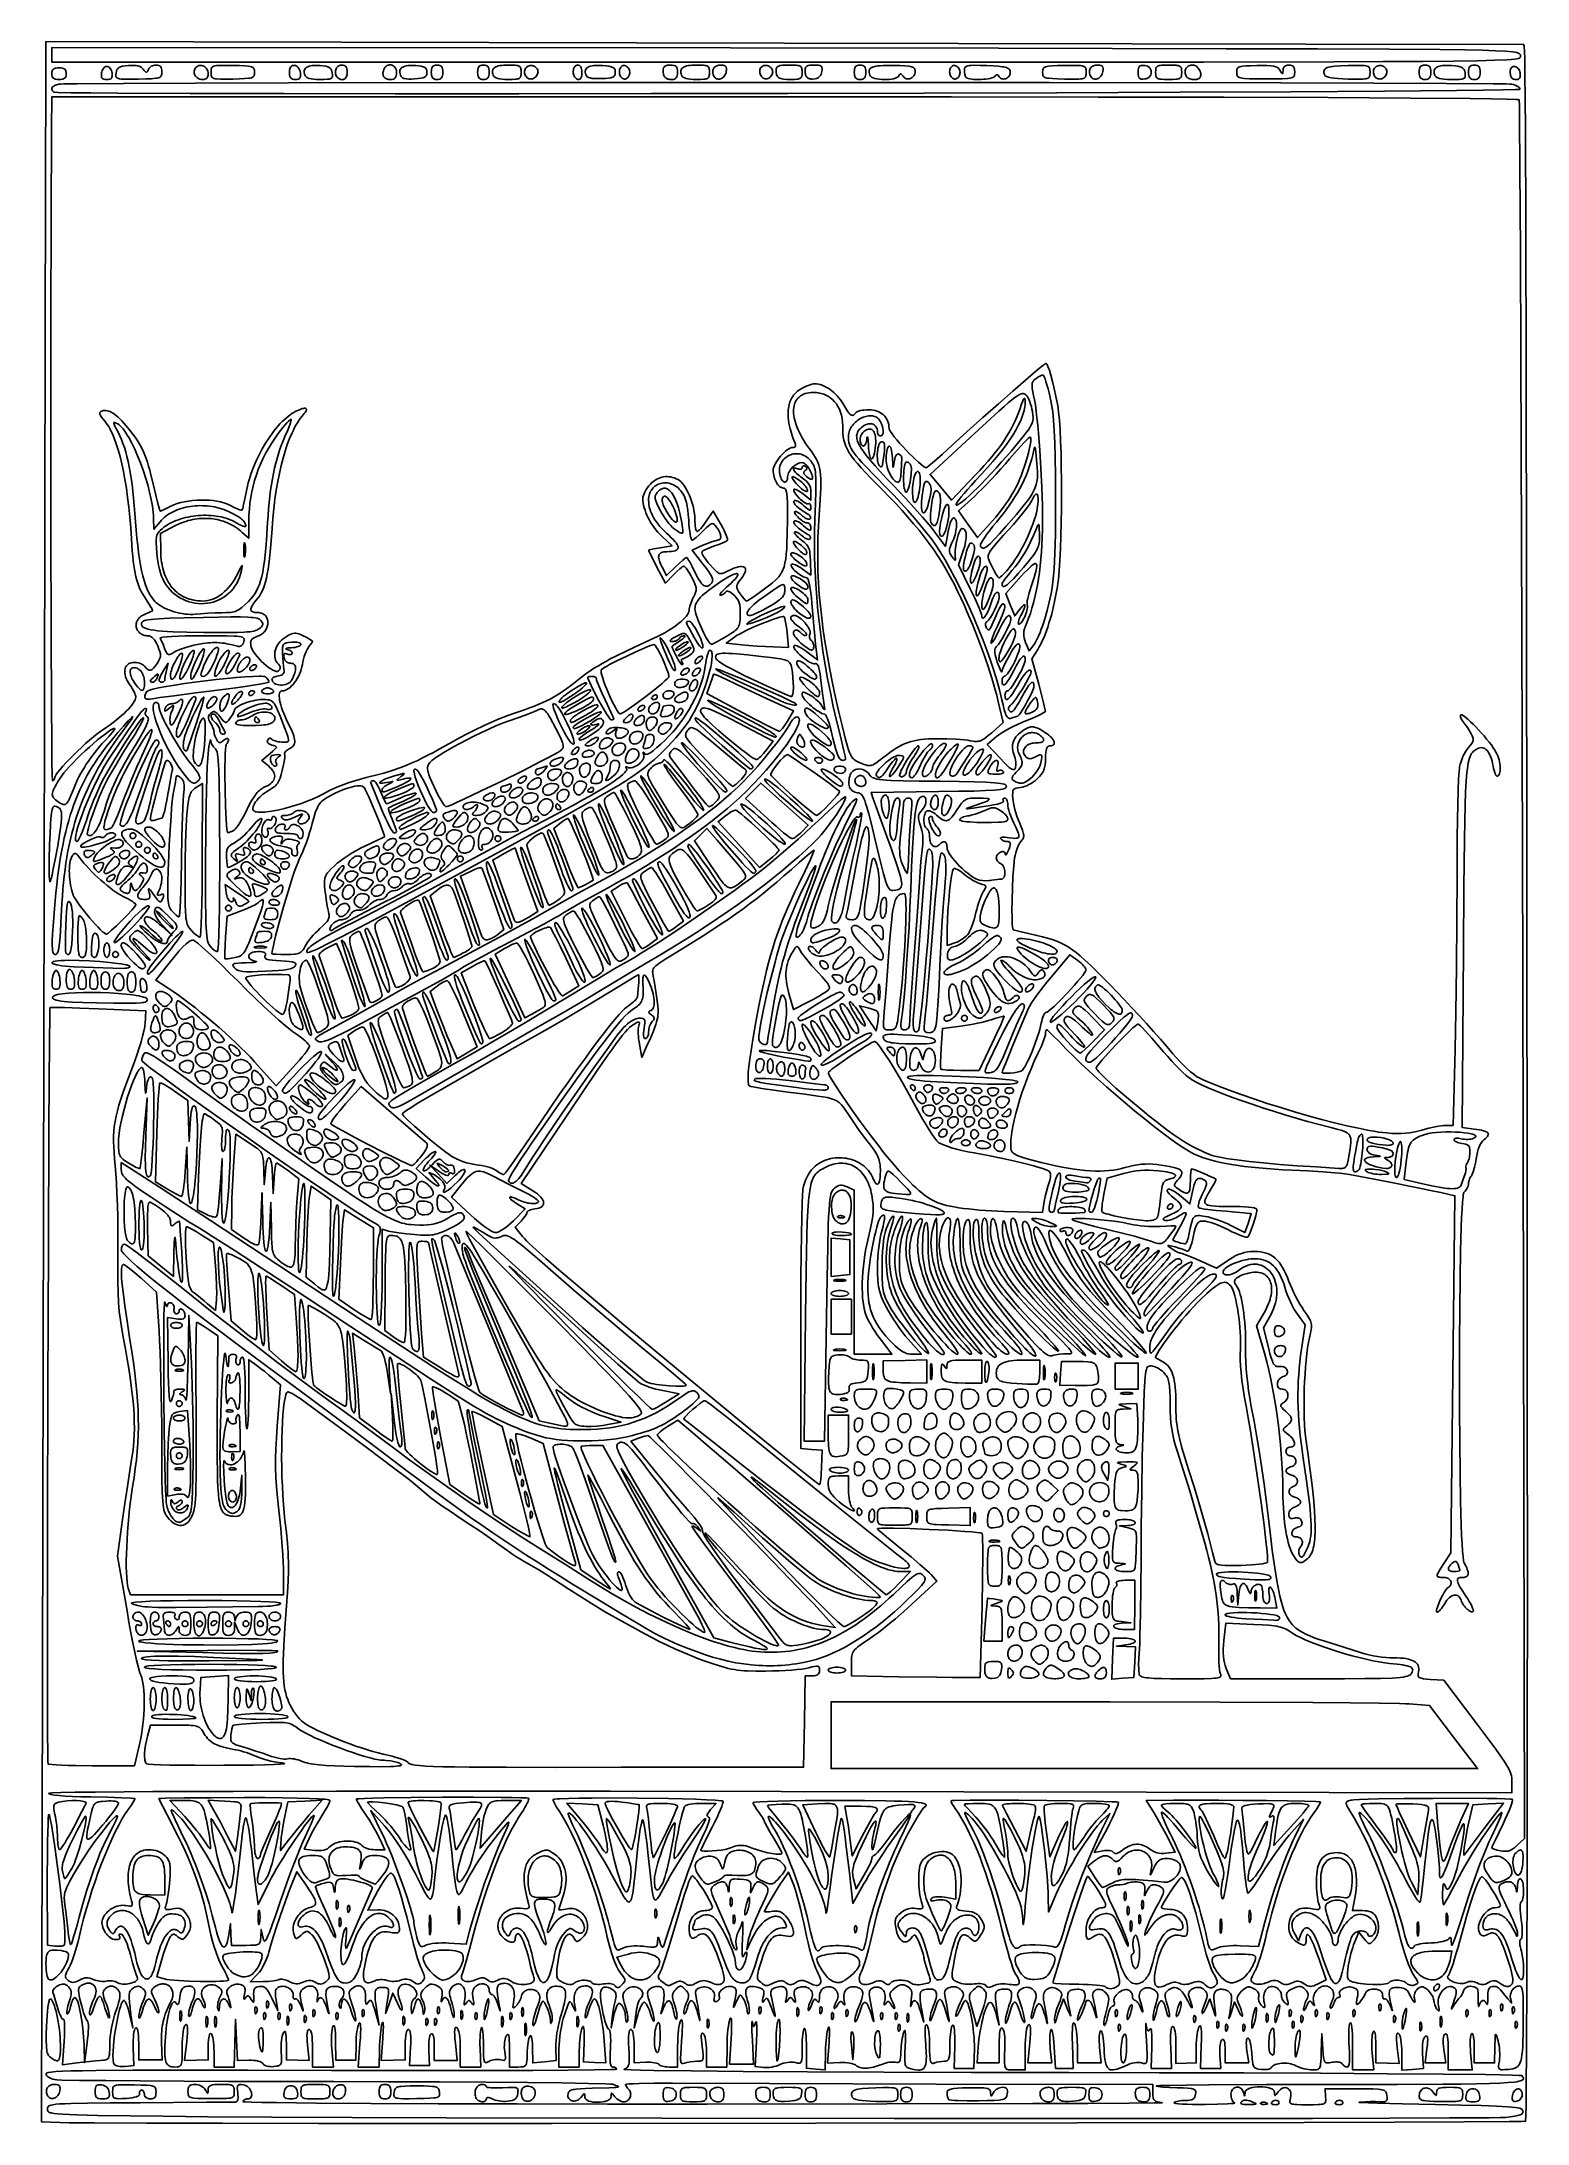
# Model space of a CAD drawing. Header units: millimetres. Extents: x -4.58 to 1.11, y 0.34 to 8.32.
import ezdxf

# ---------------------------------------------------------------- set-up
doc = ezdxf.new("R2010")
doc.units = ezdxf.units.MM

msp = doc.modelspace()

# ---------------------------------------------------------------- linework, layer by layer
at = {"flags": 128}
for points in [[(-4.477778, 0.342028), (-4.583333, 0.345181), (-4.581667, 1.453139), (-4.574238, 5.087635), (-4.569544, 7.208322), (-4.566944, 8.258736), (-4.566667, 8.323028), (-1.736111, 8.317444), (0.26479, 8.31338), (1.100639, 8.311472), (1.101006, 8.311191), (1.101364, 8.310339), (1.102049, 8.3066), (1.102698, 8.299617), (1.103312, 8.288752), (1.104442, 8.252815), (1.105453, 8.193675), (1.106362, 8.106221), (1.107184, 7.985338), (1.108623, 7.622835), (1.109893, 7.065263), (1.111113, 6.271716), (1.113889, 3.813083), (1.114462, 3.082177), (1.114608, 2.416727), (1.114346, 1.82654), (1.113694, 1.321422), (1.11267, 0.911181), (1.111291, 0.605624), (1.110474, 0.495167), (1.109576, 0.414559), (1.108597, 0.365025), (1.108079, 0.352294), (1.107542, 0.347792), (1.091209, 0.347217), (1.045364, 0.346648), (0.872858, 0.345534), (0.605467, 0.344467), (0.258636, 0.343461), (-0.611566, 0.3417), (-1.614191, 0.340378), (-2.625682, 0.339623), (-3.522482, 0.339561), (-3.889261, 0.33983), (-4.181033, 0.34032), (-4.382353, 0.341048), (-4.444268, 0.341505), (-4.477778, 0.342028)], [(1.088889, 8.265514), (1.088688, 8.268993), (1.087916, 8.272082), (1.086319, 8.274812), (1.083643, 8.277214), (1.079634, 8.27932), (1.074039, 8.28116), (1.066604, 8.282765), (1.057075, 8.284168), (1.045198, 8.2854), (1.030719, 8.28649), (0.992942, 8.288375), (0.941712, 8.290073), (0.875, 8.291833), (0.778911, 8.292939), (0.586576, 8.294028), (0.309546, 8.295072), (-0.040625, 8.296043), (-0.91418, 8.297656), (-1.941667, 8.298639), (-4.544444, 8.300083), (-4.544444, 8.272278), (-4.544444, 8.244472), (-1.727778, 8.2445), (-0.816213, 8.244574), (-0.12607, 8.244918), (0.373437, 8.245762), (0.561322, 8.246443), (0.713092, 8.247335), (0.832595, 8.248467), (0.92368, 8.249867), (0.990194, 8.251565), (1.035986, 8.253588), (1.052313, 8.254731), (1.064903, 8.255966), (1.074236, 8.257297), (1.080794, 8.258727), (1.085057, 8.26026), (1.087506, 8.2619), (1.088623, 8.26365), (1.088889, 8.265514)], [(-4.313111, 8.202778), (-4.314166, 8.2078), (-4.315808, 8.212485), (-4.317953, 8.21673), (-4.320519, 8.220434), (-4.323423, 8.223493), (-4.326582, 8.225805), (-4.329913, 8.227268), (-4.333333, 8.227778), (-4.336754, 8.227268), (-4.340085, 8.225805), (-4.343244, 8.223493), (-4.346148, 8.220434), (-4.348714, 8.21673), (-4.350859, 8.212485), (-4.3525, 8.2078), (-4.353556, 8.202778), (-4.354218, 8.196177), (-4.354117, 8.19075), (-4.353176, 8.186408), (-4.352369, 8.184615), (-4.351325, 8.183059), (-4.350034, 8.181729), (-4.348488, 8.180612), (-4.344593, 8.178977), (-4.339566, 8.178062), (-4.333333, 8.177778), (-4.327101, 8.178062), (-4.322074, 8.178977), (-4.318179, 8.180612), (-4.316633, 8.181729), (-4.315342, 8.183059), (-4.314298, 8.184615), (-4.31349, 8.186408), (-4.31255, 8.19075), (-4.312448, 8.196177), (-4.313111, 8.202778)], [(-4.122222, 8.207236), (-4.122524, 8.213761), (-4.12346, 8.219253), (-4.125071, 8.223764), (-4.127403, 8.227342), (-4.130497, 8.230038), (-4.134398, 8.231902), (-4.139148, 8.232984), (-4.144792, 8.233333), (-4.149459, 8.232986), (-4.154071, 8.231992), (-4.158506, 8.230419), (-4.162648, 8.228339), (-4.166375, 8.22582), (-4.169571, 8.222933), (-4.172115, 8.219747), (-4.173889, 8.216333), (-4.175914, 8.211398), (-4.177757, 8.207889), (-4.179567, 8.205813), (-4.180508, 8.205314), (-4.181497, 8.205175), (-4.182553, 8.205399), (-4.183695, 8.205984), (-4.186315, 8.208245), (-4.189505, 8.211966), (-4.193417, 8.217153), (-4.197216, 8.221431), (-4.201843, 8.224963), (-4.207359, 8.227764), (-4.213826, 8.229851), (-4.221307, 8.231238), (-4.229862, 8.231942), (-4.239554, 8.231978), (-4.250444, 8.231361), (-4.262661, 8.230127), (-4.27259, 8.228522), (-4.280479, 8.226397), (-4.283736, 8.225094), (-4.286576, 8.223604), (-4.28903, 8.22191), (-4.291129, 8.219993), (-4.292904, 8.217835), (-4.294386, 8.215416), (-4.295605, 8.212718), (-4.296593, 8.209722), (-4.298, 8.202764), (-4.298859, 8.19472), (-4.298792, 8.19145), (-4.29824, 8.18864), (-4.297089, 8.186258), (-4.295222, 8.184275), (-4.292525, 8.182657), (-4.288882, 8.181375), (-4.284179, 8.180397), (-4.2783, 8.179692), (-4.262555, 8.178975), (-4.240725, 8.178976), (-4.211889, 8.179444), (-4.183285, 8.18008), (-4.161509, 8.180951), (-4.145633, 8.182344), (-4.139617, 8.183327), (-4.134727, 8.184549), (-4.130848, 8.186045), (-4.127863, 8.187852), (-4.125655, 8.190006), (-4.12411, 8.192542), (-4.12311, 8.195497), (-4.122539, 8.198907), (-4.122222, 8.207236)], [(-3.944444, 8.200347), (-3.944779, 8.205127), (-3.945741, 8.209616), (-3.94727, 8.213784), (-3.949306, 8.217599), (-3.951788, 8.22103), (-3.954654, 8.224045), (-3.957845, 8.226613), (-3.961299, 8.228703), (-3.964955, 8.230284), (-3.968753, 8.231323), (-3.972631, 8.23179), (-3.97653, 8.231654), (-3.980389, 8.230882), (-3.984145, 8.229445), (-3.98774, 8.227309), (-3.991111, 8.224444), (-3.993976, 8.221071), (-3.996111, 8.217475), (-3.997549, 8.213717), (-3.998321, 8.209858), (-3.998457, 8.205959), (-3.99799, 8.20208), (-3.99695, 8.198282), (-3.99537, 8.194627), (-3.99328, 8.191174), (-3.990711, 8.187984), (-3.987696, 8.185119), (-3.984265, 8.182638), (-3.98045, 8.180603), (-3.976283, 8.179074), (-3.971793, 8.178112), (-3.967014, 8.177778), (-3.961658, 8.178121), (-3.957042, 8.179156), (-3.953159, 8.180891), (-3.95, 8.183333), (-3.947557, 8.186492), (-3.945822, 8.190375), (-3.944788, 8.194991), (-3.944444, 8.200347)], [(-3.766667, 8.205556), (-3.767051, 8.213159), (-3.767679, 8.216295), (-3.768729, 8.219028), (-3.770298, 8.221389), (-3.772486, 8.223408), (-3.77539, 8.225116), (-3.779109, 8.226543), (-3.783742, 8.227721), (-3.789386, 8.22868), (-3.804102, 8.230061), (-3.824045, 8.230934), (-3.85, 8.231542), (-3.877048, 8.231977), (-3.897503, 8.231934), (-3.905546, 8.231644), (-3.912286, 8.231127), (-3.917838, 8.230347), (-3.922318, 8.229267), (-3.925839, 8.227853), (-3.928518, 8.226068), (-3.930468, 8.223876), (-3.931807, 8.221241), (-3.932647, 8.218127), (-3.933105, 8.214499), (-3.933333, 8.205556), (-3.933105, 8.196611), (-3.932647, 8.192983), (-3.931807, 8.189868), (-3.930468, 8.187233), (-3.928518, 8.18504), (-3.925839, 8.183254), (-3.922318, 8.181839), (-3.917838, 8.180759), (-3.912286, 8.179978), (-3.897503, 8.179171), (-3.877048, 8.17913), (-3.85, 8.179569), (-3.824045, 8.180173), (-3.804102, 8.181042), (-3.789386, 8.182422), (-3.783742, 8.18338), (-3.779109, 8.184557), (-3.77539, 8.185985), (-3.772486, 8.187693), (-3.770298, 8.189713), (-3.768729, 8.192075), (-3.767679, 8.19481), (-3.767051, 8.197948), (-3.766667, 8.205556)], [(-3.590889, 8.202653), (-3.592235, 8.209181), (-3.594228, 8.214911), (-3.596766, 8.219834), (-3.599747, 8.223941), (-3.603072, 8.227223), (-3.606638, 8.229672), (-3.610344, 8.231278), (-3.61409, 8.232033), (-3.617774, 8.231928), (-3.621295, 8.230953), (-3.624552, 8.229101), (-3.627444, 8.226362), (-3.629869, 8.222727), (-3.631726, 8.218188), (-3.632915, 8.212736), (-3.633333, 8.206361), (-3.633055, 8.19896), (-3.632173, 8.192825), (-3.630619, 8.187869), (-3.629568, 8.185807), (-3.628323, 8.184007), (-3.626875, 8.182459), (-3.625216, 8.181153), (-3.621228, 8.17922), (-3.61629, 8.178124), (-3.610333, 8.177778), (-3.604375, 8.178072), (-3.599551, 8.179008), (-3.595798, 8.180668), (-3.594304, 8.181794), (-3.593054, 8.183132), (-3.59204, 8.184691), (-3.591254, 8.186481), (-3.590335, 8.190797), (-3.590235, 8.196161), (-3.590889, 8.202653)], [(-3.468667, 8.202778), (-3.470068, 8.209704), (-3.471052, 8.21269), (-3.472263, 8.215382), (-3.473732, 8.217797), (-3.475489, 8.219955), (-3.477562, 8.221872), (-3.479981, 8.223568), (-3.482776, 8.225059), (-3.485976, 8.226365), (-3.493712, 8.228491), (-3.503423, 8.230089), (-3.515347, 8.231306), (-3.523945, 8.231835), (-3.531925, 8.231969), (-3.539278, 8.231712), (-3.545997, 8.231069), (-3.552072, 8.230046), (-3.557496, 8.228649), (-3.56226, 8.226881), (-3.566356, 8.224748), (-3.569774, 8.222256), (-3.572508, 8.21941), (-3.574547, 8.216214), (-3.575884, 8.212675), (-3.576511, 8.208796), (-3.576418, 8.204584), (-3.575598, 8.200044), (-3.574042, 8.195181), (-3.573012, 8.192955), (-3.571685, 8.190896), (-3.570053, 8.189), (-3.568103, 8.187264), (-3.565827, 8.185685), (-3.563213, 8.18426), (-3.556931, 8.181859), (-3.549175, 8.180036), (-3.539862, 8.178765), (-3.52891, 8.17802), (-3.516236, 8.177778), (-3.500665, 8.177916), (-3.488667, 8.178475), (-3.47983, 8.179671), (-3.476468, 8.180576), (-3.473743, 8.18172), (-3.471602, 8.183133), (-3.469995, 8.18484), (-3.468869, 8.186868), (-3.468174, 8.189245), (-3.467857, 8.191997), (-3.467868, 8.195152), (-3.468667, 8.202778)], [(-3.411111, 8.205556), (-3.411398, 8.212595), (-3.412292, 8.218486), (-3.413847, 8.223292), (-3.416113, 8.22708), (-3.417529, 8.228612), (-3.419143, 8.229913), (-3.422988, 8.231856), (-3.427701, 8.232975), (-3.433333, 8.233333), (-3.437255, 8.232975), (-3.440874, 8.231944), (-3.444172, 8.230311), (-3.447125, 8.228141), (-3.449715, 8.225505), (-3.451919, 8.22247), (-3.453716, 8.219104), (-3.455087, 8.215476), (-3.456009, 8.211653), (-3.456462, 8.207704), (-3.456425, 8.203697), (-3.455876, 8.199701), (-3.454796, 8.195782), (-3.453162, 8.192011), (-3.450955, 8.188454), (-3.448153, 8.185181), (-3.444956, 8.182343), (-3.441716, 8.180142), (-3.438468, 8.178559), (-3.435246, 8.177573), (-3.432084, 8.177167), (-3.429017, 8.177322), (-3.426079, 8.178018), (-3.423304, 8.179238), (-3.420727, 8.180961), (-3.418382, 8.18317), (-3.416303, 8.185845), (-3.414526, 8.188968), (-3.413083, 8.192519), (-3.412011, 8.19648), (-3.411342, 8.200832), (-3.411111, 8.205556)], [(-3.222222, 8.205556), (-3.222646, 8.211271), (-3.223854, 8.216398), (-3.225754, 8.220918), (-3.228253, 8.224811), (-3.231258, 8.228059), (-3.234675, 8.230642), (-3.238412, 8.232541), (-3.242375, 8.233736), (-3.246472, 8.234209), (-3.250609, 8.23394), (-3.254694, 8.232909), (-3.258632, 8.231099), (-3.262332, 8.228488), (-3.265701, 8.225059), (-3.268644, 8.220791), (-3.271069, 8.215667), (-3.27255, 8.211332), (-3.273583, 8.207228), (-3.274174, 8.203361), (-3.274327, 8.199739), (-3.274047, 8.196367), (-3.273339, 8.193254), (-3.272209, 8.190404), (-3.27066, 8.187826), (-3.268697, 8.185526), (-3.266326, 8.183511), (-3.263552, 8.181787), (-3.260378, 8.180362), (-3.25681, 8.179242), (-3.252854, 8.178433), (-3.248512, 8.177943), (-3.243792, 8.177778), (-3.238387, 8.178147), (-3.233841, 8.179292), (-3.230113, 8.181268), (-3.227158, 8.18413), (-3.224934, 8.187935), (-3.223399, 8.192737), (-3.222509, 8.198592), (-3.222222, 8.205556)], [(-3.105556, 8.205556), (-3.105992, 8.211654), (-3.106575, 8.214296), (-3.107436, 8.216686), (-3.1086, 8.218841), (-3.110093, 8.220775), (-3.111939, 8.222502), (-3.114165, 8.22404), (-3.116795, 8.225402), (-3.119856, 8.226604), (-3.12737, 8.228589), (-3.13691, 8.230115), (-3.148681, 8.231306), (-3.157338, 8.231841), (-3.165361, 8.231978), (-3.172744, 8.231721), (-3.179479, 8.231073), (-3.185558, 8.23004), (-3.190975, 8.228626), (-3.195723, 8.226836), (-3.199793, 8.224674), (-3.20318, 8.222144), (-3.205875, 8.219253), (-3.207872, 8.216003), (-3.209163, 8.212399), (-3.209741, 8.208447), (-3.209599, 8.20415), (-3.208729, 8.199514), (-3.207125, 8.194542), (-3.204759, 8.189907), (-3.203236, 8.187927), (-3.201459, 8.186163), (-3.199407, 8.18461), (-3.197061, 8.183263), (-3.194399, 8.182117), (-3.191401, 8.181165), (-3.184316, 8.179824), (-3.175643, 8.179196), (-3.165217, 8.179237), (-3.152875, 8.179903), (-3.139708, 8.181064), (-3.129122, 8.182534), (-3.120862, 8.184451), (-3.117525, 8.185621), (-3.114674, 8.186953), (-3.112277, 8.188466), (-3.110303, 8.190177), (-3.10872, 8.192103), (-3.107496, 8.19426), (-3.106599, 8.196667), (-3.105998, 8.199341), (-3.105556, 8.205556)], [(-3.044444, 8.205556), (-3.044731, 8.212595), (-3.045626, 8.218486), (-3.04718, 8.223292), (-3.049446, 8.22708), (-3.050862, 8.228612), (-3.052476, 8.229913), (-3.056321, 8.231856), (-3.061034, 8.232975), (-3.066667, 8.233333), (-3.072299, 8.232975), (-3.077012, 8.231856), (-3.080857, 8.229913), (-3.082471, 8.228612), (-3.083887, 8.22708), (-3.086153, 8.223292), (-3.087708, 8.218486), (-3.088602, 8.212595), (-3.088889, 8.205556), (-3.088602, 8.198512), (-3.087708, 8.19262), (-3.086153, 8.187813), (-3.083887, 8.184026), (-3.082471, 8.182495), (-3.080857, 8.181195), (-3.077012, 8.179253), (-3.072299, 8.178136), (-3.066667, 8.177778), (-3.061034, 8.178136), (-3.056321, 8.179253), (-3.052476, 8.181195), (-3.050862, 8.182495), (-3.049446, 8.184026), (-3.04718, 8.187813), (-3.045626, 8.19262), (-3.044731, 8.198512), (-3.044444, 8.205556)], [(-2.866667, 8.205556), (-2.866953, 8.212595), (-2.867848, 8.218486), (-2.869402, 8.223292), (-2.871668, 8.22708), (-2.873085, 8.228612), (-2.874698, 8.229913), (-2.878544, 8.231856), (-2.883257, 8.232975), (-2.888889, 8.233333), (-2.894521, 8.232975), (-2.899234, 8.231856), (-2.90308, 8.229913), (-2.904693, 8.228612), (-2.906109, 8.22708), (-2.908376, 8.223292), (-2.90993, 8.218486), (-2.910824, 8.212595), (-2.911111, 8.205556), (-2.910824, 8.198512), (-2.90993, 8.19262), (-2.908376, 8.187813), (-2.906109, 8.184026), (-2.904693, 8.182495), (-2.90308, 8.181195), (-2.899234, 8.179253), (-2.894521, 8.178136), (-2.888889, 8.177778), (-2.883257, 8.178136), (-2.878544, 8.179253), (-2.874698, 8.181195), (-2.873085, 8.182495), (-2.871668, 8.184026), (-2.869402, 8.187813), (-2.867848, 8.19262), (-2.866953, 8.198512), (-2.866667, 8.205556)], [(-2.744444, 8.205556), (-2.744709, 8.214058), (-2.745122, 8.217573), (-2.745794, 8.220636), (-2.746778, 8.223279), (-2.748131, 8.225532), (-2.749905, 8.227426), (-2.752155, 8.228991), (-2.754934, 8.230258), (-2.758299, 8.231257), (-2.762302, 8.232018), (-2.766997, 8.232573), (-2.778684, 8.233184), (-2.793792, 8.233333), (-2.80298, 8.233195), (-2.811379, 8.232777), (-2.818998, 8.232071), (-2.825847, 8.231073), (-2.831935, 8.229775), (-2.83727, 8.22817), (-2.841864, 8.226254), (-2.845724, 8.224019), (-2.84886, 8.221459), (-2.851282, 8.218568), (-2.852999, 8.215338), (-2.85402, 8.211765), (-2.854355, 8.207841), (-2.854012, 8.20356), (-2.853002, 8.198916), (-2.851333, 8.193903), (-2.850385, 8.191939), (-2.849096, 8.190104), (-2.847467, 8.188397), (-2.845495, 8.186819), (-2.840521, 8.184046), (-2.834167, 8.181783), (-2.826424, 8.180027), (-2.817286, 8.178776), (-2.806745, 8.178027), (-2.794792, 8.177778), (-2.779338, 8.177923), (-2.767396, 8.178524), (-2.762602, 8.179073), (-2.758518, 8.179829), (-2.755089, 8.180822), (-2.752259, 8.182083), (-2.74997, 8.183644), (-2.748169, 8.185536), (-2.746798, 8.187789), (-2.745801, 8.190434), (-2.745124, 8.193502), (-2.744709, 8.197025), (-2.744444, 8.205556)], [(-2.679861, 8.202931), (-2.679448, 8.207141), (-2.679814, 8.21114), (-2.680885, 8.214891), (-2.682583, 8.218357), (-2.684834, 8.221501), (-2.687563, 8.224287), (-2.690692, 8.226679), (-2.694148, 8.228641), (-2.697853, 8.230135), (-2.701733, 8.231125), (-2.705712, 8.231575), (-2.709715, 8.231448), (-2.713665, 8.230708), (-2.717487, 8.229319), (-2.721105, 8.227243), (-2.724444, 8.224444), (-2.727245, 8.221105), (-2.729323, 8.217486), (-2.730715, 8.213663), (-2.731456, 8.209713), (-2.731584, 8.205709), (-2.731135, 8.20173), (-2.730146, 8.197849), (-2.728653, 8.194142), (-2.726692, 8.190686), (-2.7243, 8.187556), (-2.721514, 8.184828), (-2.71837, 8.182577), (-2.714905, 8.180879), (-2.711154, 8.17981), (-2.707155, 8.179446), (-2.702944, 8.179861), (-2.698978, 8.181002), (-2.695133, 8.182831), (-2.691501, 8.185252), (-2.688179, 8.188172), (-2.685259, 8.191494), (-2.682837, 8.195125), (-2.681006, 8.198969), (-2.679861, 8.202931)], [(-2.511111, 8.205556), (-2.511402, 8.21171), (-2.512256, 8.217185), (-2.513649, 8.221937), (-2.515554, 8.225924), (-2.517945, 8.2291), (-2.520797, 8.231423), (-2.524083, 8.232848), (-2.527778, 8.233333), (-2.530782, 8.232946), (-2.533534, 8.231837), (-2.536019, 8.230087), (-2.538221, 8.227774), (-2.540126, 8.224979), (-2.541717, 8.221782), (-2.54298, 8.218261), (-2.543899, 8.214497), (-2.544459, 8.210569), (-2.544645, 8.206557), (-2.544441, 8.20254), (-2.543832, 8.198599), (-2.542803, 8.194813), (-2.541339, 8.191261), (-2.539423, 8.188024), (-2.537042, 8.185181), (-2.53426, 8.182623), (-2.531589, 8.180611), (-2.529037, 8.179137), (-2.526615, 8.178194), (-2.524332, 8.177775), (-2.522196, 8.177871), (-2.520219, 8.178476), (-2.51841, 8.179582), (-2.516777, 8.181181), (-2.515331, 8.183265), (-2.514082, 8.185828), (-2.513038, 8.188862), (-2.512209, 8.192359), (-2.511606, 8.196312), (-2.511111, 8.205556)], [(-2.383333, 8.205556), (-2.38378, 8.211798), (-2.384389, 8.214479), (-2.3853, 8.216891), (-2.386547, 8.219051), (-2.388163, 8.220976), (-2.390182, 8.222685), (-2.392639, 8.224196), (-2.395566, 8.225526), (-2.398998, 8.226693), (-2.407509, 8.228608), (-2.418443, 8.230085), (-2.432069, 8.231264), (-2.441519, 8.231779), (-2.450267, 8.23192), (-2.458308, 8.231689), (-2.465638, 8.231089), (-2.472253, 8.230123), (-2.478148, 8.228791), (-2.483319, 8.227098), (-2.487762, 8.225045), (-2.491473, 8.222635), (-2.494446, 8.219871), (-2.496678, 8.216754), (-2.498165, 8.213287), (-2.498902, 8.209473), (-2.498884, 8.205315), (-2.498108, 8.200813), (-2.496569, 8.195972), (-2.495561, 8.193812), (-2.494257, 8.191835), (-2.492641, 8.190036), (-2.490699, 8.188413), (-2.488418, 8.186963), (-2.485783, 8.18568), (-2.479391, 8.183606), (-2.471408, 8.182163), (-2.46172, 8.181322), (-2.45021, 8.181055), (-2.436764, 8.181333), (-2.421444, 8.182086), (-2.409279, 8.183179), (-2.399924, 8.184765), (-2.396194, 8.185793), (-2.393038, 8.187002), (-2.390414, 8.188412), (-2.388279, 8.190044), (-2.386589, 8.191915), (-2.385303, 8.194046), (-2.384377, 8.196456), (-2.383769, 8.199165), (-2.383333, 8.205556)], [(-2.327778, 8.206319), (-2.328175, 8.210646), (-2.329312, 8.214829), (-2.33111, 8.218767), (-2.33349, 8.222358), (-2.33637, 8.225499), (-2.339672, 8.228089), (-2.343316, 8.230026), (-2.347222, 8.231208), (-2.350757, 8.231491), (-2.354015, 8.230976), (-2.356974, 8.229743), (-2.359616, 8.227872), (-2.361918, 8.225445), (-2.363862, 8.222541), (-2.365425, 8.21924), (-2.366589, 8.215623), (-2.367331, 8.211771), (-2.367633, 8.207763), (-2.367472, 8.203679), (-2.36683, 8.199601), (-2.365684, 8.195608), (-2.364016, 8.191781), (-2.361804, 8.188199), (-2.359028, 8.184944), (-2.356514, 8.182779), (-2.353917, 8.181188), (-2.35127, 8.18015), (-2.348608, 8.17964), (-2.345964, 8.179635), (-2.343372, 8.180113), (-2.340867, 8.181051), (-2.338481, 8.182424), (-2.336249, 8.184209), (-2.334205, 8.186385), (-2.332382, 8.188927), (-2.330815, 8.191812), (-2.329537, 8.195017), (-2.328582, 8.198518), (-2.327985, 8.202294), (-2.327778, 8.206319)], [(-2.144444, 8.205556), (-2.144727, 8.213129), (-2.14566, 8.219271), (-2.146411, 8.221845), (-2.147374, 8.22411), (-2.148565, 8.226082), (-2.15, 8.227778), (-2.151695, 8.229213), (-2.153668, 8.230404), (-2.158507, 8.232118), (-2.164648, 8.233051), (-2.172222, 8.233333), (-2.179022, 8.233045), (-2.184801, 8.232163), (-2.189593, 8.230662), (-2.193434, 8.228516), (-2.19636, 8.225698), (-2.198406, 8.222183), (-2.199607, 8.217945), (-2.2, 8.212958), (-2.199544, 8.20405), (-2.19896, 8.200145), (-2.198124, 8.196592), (-2.197027, 8.193382), (-2.195658, 8.190505), (-2.194008, 8.18795), (-2.192066, 8.185707), (-2.189822, 8.183765), (-2.187267, 8.182116), (-2.184389, 8.180748), (-2.18118, 8.179652), (-2.177628, 8.178817), (-2.173724, 8.178233), (-2.164819, 8.177778), (-2.159829, 8.17817), (-2.155589, 8.17937), (-2.152074, 8.181414), (-2.149257, 8.184339), (-2.147112, 8.188179), (-2.145612, 8.192971), (-2.144732, 8.198751), (-2.144444, 8.205556)], [(-2.022222, 8.205556), (-2.022487, 8.214058), (-2.0229, 8.217573), (-2.023571, 8.220636), (-2.024556, 8.223279), (-2.025909, 8.225532), (-2.027682, 8.227426), (-2.029932, 8.228991), (-2.032712, 8.230258), (-2.036077, 8.231257), (-2.040079, 8.232018), (-2.044775, 8.232573), (-2.056461, 8.233184), (-2.071569, 8.233333), (-2.080758, 8.233195), (-2.089157, 8.232777), (-2.096776, 8.232071), (-2.103625, 8.231073), (-2.109712, 8.229775), (-2.115048, 8.22817), (-2.119642, 8.226254), (-2.123502, 8.224019), (-2.126638, 8.221459), (-2.12906, 8.218568), (-2.130777, 8.215338), (-2.131798, 8.211765), (-2.132133, 8.207841), (-2.13179, 8.20356), (-2.13078, 8.198916), (-2.129111, 8.193903), (-2.128163, 8.191939), (-2.126874, 8.190104), (-2.125244, 8.188397), (-2.123273, 8.186819), (-2.118299, 8.184046), (-2.111944, 8.181783), (-2.104202, 8.180027), (-2.095064, 8.178776), (-2.084523, 8.178027), (-2.072569, 8.177778), (-2.057115, 8.177923), (-2.045173, 8.178524), (-2.04038, 8.179073), (-2.036296, 8.179829), (-2.032867, 8.180822), (-2.030036, 8.182083), (-2.027748, 8.183644), (-2.025947, 8.185536), (-2.024576, 8.187789), (-2.023579, 8.190434), (-2.022902, 8.193502), (-2.022487, 8.197025), (-2.022222, 8.205556)], [(-1.957556, 8.208444), (-1.956909, 8.214881), (-1.957007, 8.22022), (-1.957906, 8.224535), (-1.958672, 8.226331), (-1.95966, 8.227899), (-1.960875, 8.229248), (-1.962325, 8.230388), (-1.965958, 8.232073), (-1.970613, 8.233031), (-1.976347, 8.233333), (-1.981169, 8.233139), (-1.985651, 8.232565), (-1.989784, 8.231627), (-1.993556, 8.230339), (-1.996955, 8.228717), (-1.999971, 8.226776), (-2.002592, 8.22453), (-2.004807, 8.221995), (-2.006605, 8.219185), (-2.007975, 8.216115), (-2.008905, 8.212801), (-2.009384, 8.209257), (-2.009402, 8.205498), (-2.008946, 8.20154), (-2.008005, 8.197397), (-2.006569, 8.193083), (-2.004499, 8.188856), (-2.001906, 8.185442), (-1.998874, 8.182816), (-1.995487, 8.180952), (-1.991828, 8.179823), (-1.987981, 8.179404), (-1.98403, 8.179667), (-1.980057, 8.180587), (-1.976147, 8.182137), (-1.972384, 8.184292), (-1.96885, 8.187025), (-1.96563, 8.19031), (-1.962807, 8.19412), (-1.960464, 8.198431), (-1.958686, 8.203214), (-1.957556, 8.208444)], [(-1.779861, 8.202931), (-1.779468, 8.207019), (-1.779842, 8.210933), (-1.780909, 8.214636), (-1.782591, 8.218087), (-1.784814, 8.221247), (-1.787503, 8.224076), (-1.790581, 8.226536), (-1.793972, 8.228587), (-1.797602, 8.230189), (-1.801395, 8.231305), (-1.805275, 8.231893), (-1.809166, 8.231915), (-1.812993, 8.231332), (-1.81668, 8.230103), (-1.820152, 8.228191), (-1.823333, 8.225556), (-1.825881, 8.222437), (-1.827722, 8.218971), (-1.828896, 8.215239), (-1.829443, 8.211324), (-1.829403, 8.207309), (-1.828814, 8.203277), (-1.827717, 8.199308), (-1.826151, 8.195488), (-1.824156, 8.191897), (-1.821771, 8.188619), (-1.819037, 8.185736), (-1.815992, 8.183331), (-1.812676, 8.181486), (-1.809129, 8.180284), (-1.80539, 8.179807), (-1.8015, 8.180139), (-1.797827, 8.181224), (-1.794254, 8.183001), (-1.790868, 8.185375), (-1.787759, 8.188253), (-1.785015, 8.191542), (-1.782725, 8.195147), (-1.780977, 8.198974), (-1.779861, 8.202931)], [(-1.666667, 8.205556), (-1.666931, 8.214074), (-1.667345, 8.217593), (-1.66802, 8.22066), (-1.669012, 8.223304), (-1.670376, 8.225557), (-1.672168, 8.227449), (-1.674443, 8.229012), (-1.677256, 8.230276), (-1.680662, 8.231272), (-1.684717, 8.23203), (-1.689477, 8.232581), (-1.701331, 8.233186), (-1.716667, 8.233333), (-1.730611, 8.233144), (-1.741811, 8.232503), (-1.750541, 8.231299), (-1.754065, 8.230452), (-1.757073, 8.229422), (-1.7596, 8.228196), (-1.761679, 8.22676), (-1.763345, 8.2251), (-1.764632, 8.223202), (-1.765573, 8.221053), (-1.766203, 8.218639), (-1.766667, 8.212958), (-1.766548, 8.207729), (-1.766163, 8.203025), (-1.765469, 8.198819), (-1.764426, 8.195086), (-1.76299, 8.191801), (-1.76112, 8.188936), (-1.758773, 8.186467), (-1.755908, 8.184368), (-1.752482, 8.182612), (-1.748453, 8.181175), (-1.743779, 8.180029), (-1.738419, 8.17915), (-1.725468, 8.178086), (-1.709264, 8.177778), (-1.696515, 8.177954), (-1.686565, 8.17863), (-1.682533, 8.179224), (-1.679074, 8.180026), (-1.676146, 8.181064), (-1.673705, 8.182365), (-1.67171, 8.183956), (-1.670118, 8.185866), (-1.668887, 8.188121), (-1.667975, 8.19075), (-1.666937, 8.19724), (-1.666667, 8.205556)], [(-1.590889, 8.208333), (-1.590146, 8.215513), (-1.590312, 8.22121), (-1.590796, 8.223554), (-1.591582, 8.225588), (-1.592694, 8.227332), (-1.594156, 8.228807), (-1.595994, 8.230033), (-1.598232, 8.23103), (-1.604006, 8.232417), (-1.611678, 8.233131), (-1.621444, 8.233333), (-1.630279, 8.233087), (-1.637602, 8.232306), (-1.643517, 8.23093), (-1.648125, 8.228896), (-1.649972, 8.227613), (-1.65153, 8.226143), (-1.652814, 8.224478), (-1.653835, 8.222611), (-1.655143, 8.218236), (-1.655556, 8.212958), (-1.655024, 8.203557), (-1.654349, 8.199465), (-1.653391, 8.195769), (-1.652142, 8.192464), (-1.650596, 8.189543), (-1.648744, 8.187), (-1.64658, 8.184828), (-1.644096, 8.183022), (-1.641284, 8.181575), (-1.638138, 8.180481), (-1.634649, 8.179734), (-1.630811, 8.179326), (-1.626616, 8.179253), (-1.617125, 8.180083), (-1.612134, 8.181241), (-1.607522, 8.183195), (-1.603343, 8.185886), (-1.599653, 8.189255), (-1.596507, 8.193244), (-1.593961, 8.197792), (-1.59207, 8.202842), (-1.590889, 8.208333)], [(-1.422222, 8.205556), (-1.422509, 8.212595), (-1.423403, 8.218486), (-1.424958, 8.223292), (-1.427224, 8.22708), (-1.42864, 8.228612), (-1.430254, 8.229913), (-1.434099, 8.231856), (-1.438812, 8.232975), (-1.444444, 8.233333), (-1.450077, 8.232975), (-1.45479, 8.231856), (-1.458635, 8.229913), (-1.460249, 8.228612), (-1.461665, 8.22708), (-1.463931, 8.223292), (-1.465485, 8.218486), (-1.46638, 8.212595), (-1.466667, 8.205556), (-1.46638, 8.198512), (-1.465485, 8.19262), (-1.463931, 8.187813), (-1.461665, 8.184026), (-1.460249, 8.182495), (-1.458635, 8.181195), (-1.45479, 8.179253), (-1.450077, 8.178136), (-1.444444, 8.177778), (-1.438812, 8.178136), (-1.434099, 8.179253), (-1.430254, 8.181195), (-1.42864, 8.182495), (-1.427224, 8.184026), (-1.424958, 8.187813), (-1.423403, 8.19262), (-1.422509, 8.198512), (-1.422222, 8.205556)], [(-1.296222, 8.191667), (-1.294608, 8.195157), (-1.292986, 8.197604), (-1.291297, 8.199002), (-1.289481, 8.199344), (-1.287478, 8.198625), (-1.285228, 8.196839), (-1.282672, 8.193979), (-1.27975, 8.190042), (-1.276862, 8.18658), (-1.273632, 8.183877), (-1.270134, 8.181905), (-1.266439, 8.180632), (-1.262621, 8.180029), (-1.258752, 8.180066), (-1.254907, 8.180713), (-1.251156, 8.181941), (-1.247574, 8.183719), (-1.244233, 8.186018), (-1.241206, 8.188807), (-1.238566, 8.192057), (-1.236386, 8.195739), (-1.234739, 8.199821), (-1.233697, 8.204274), (-1.233333, 8.209069), (-1.233461, 8.212344), (-1.233894, 8.215269), (-1.234713, 8.217867), (-1.235995, 8.220159), (-1.23782, 8.222165), (-1.240264, 8.223909), (-1.243408, 8.225409), (-1.247328, 8.226689), (-1.252104, 8.227769), (-1.257815, 8.228671), (-1.272351, 8.230025), (-1.291565, 8.23092), (-1.316083, 8.231528), (-1.34425, 8.231632), (-1.356235, 8.231292), (-1.366881, 8.230666), (-1.376235, 8.229735), (-1.384341, 8.228479), (-1.391247, 8.22688), (-1.396997, 8.224918), (-1.401637, 8.222575), (-1.405213, 8.219832), (-1.407771, 8.21667), (-1.409357, 8.213069), (-1.410016, 8.209011), (-1.409793, 8.204476), (-1.408736, 8.199447), (-1.406889, 8.193903), (-1.405902, 8.192034), (-1.404438, 8.190275), (-1.40253, 8.188626), (-1.400209, 8.187088), (-1.394454, 8.184347), (-1.387427, 8.182057), (-1.379383, 8.180224), (-1.370573, 8.178852), (-1.361253, 8.177947), (-1.351675, 8.177514), (-1.342094, 8.177558), (-1.332763, 8.178085), (-1.323934, 8.179099), (-1.315863, 8.180606), (-1.308803, 8.182611), (-1.303007, 8.185119), (-1.300662, 8.186564), (-1.298729, 8.188136), (-1.297238, 8.189837), (-1.296222, 8.191667)], [(-1.061111, 8.206319), (-1.061508, 8.210646), (-1.062645, 8.214829), (-1.064444, 8.218767), (-1.066823, 8.222358), (-1.069704, 8.225499), (-1.073006, 8.228089), (-1.07665, 8.230026), (-1.080556, 8.231208), (-1.08409, 8.231491), (-1.087348, 8.230976), (-1.090308, 8.229743), (-1.092949, 8.227872), (-1.095252, 8.225445), (-1.097195, 8.222541), (-1.098759, 8.21924), (-1.099922, 8.215623), (-1.100664, 8.211771), (-1.100966, 8.207763), (-1.100806, 8.203679), (-1.100163, 8.199601), (-1.099018, 8.195608), (-1.097349, 8.191781), (-1.095137, 8.188199), (-1.092361, 8.184944), (-1.089847, 8.182779), (-1.08725, 8.181188), (-1.084603, 8.18015), (-1.081941, 8.17964), (-1.079297, 8.179635), (-1.076706, 8.180113), (-1.0742, 8.181051), (-1.071814, 8.182424), (-1.069582, 8.184209), (-1.067538, 8.186385), (-1.065715, 8.188927), (-1.064148, 8.191812), (-1.06287, 8.195017), (-1.061916, 8.198518), (-1.061318, 8.202294), (-1.061111, 8.206319)], [(-0.927042, 8.190069), (-0.925049, 8.192909), (-0.923095, 8.194884), (-0.921157, 8.195992), (-0.91921, 8.196231), (-0.91723, 8.195598), (-0.915192, 8.194091), (-0.913073, 8.191707), (-0.910847, 8.188444), (-0.908313, 8.185156), (-0.90535, 8.182668), (-0.902046, 8.180938), (-0.89849, 8.179924), (-0.894773, 8.179585), (-0.890984, 8.179878), (-0.887211, 8.180761), (-0.883545, 8.182191), (-0.880075, 8.184127), (-0.876889, 8.186526), (-0.874078, 8.189346), (-0.87173, 8.192546), (-0.869936, 8.196082), (-0.868783, 8.199914), (-0.868363, 8.203997), (-0.868764, 8.208292), (-0.869501, 8.211188), (-0.870582, 8.213811), (-0.872074, 8.216177), (-0.874041, 8.218302), (-0.876548, 8.220202), (-0.879662, 8.221896), (-0.883446, 8.223398), (-0.887967, 8.224726), (-0.893289, 8.225896), (-0.899479, 8.226924), (-0.914719, 8.228624), (-0.934209, 8.229957), (-0.958472, 8.231056), (-0.984529, 8.231933), (-1.004765, 8.232226), (-1.019903, 8.231788), (-1.025786, 8.231248), (-1.030667, 8.23047), (-1.034634, 8.229436), (-1.037779, 8.228127), (-1.040193, 8.226523), (-1.041964, 8.224608), (-1.043185, 8.222363), (-1.043945, 8.219768), (-1.044444, 8.213458), (-1.04386, 8.204772), (-1.042269, 8.196543), (-1.041172, 8.192891), (-1.039915, 8.189702), (-1.038528, 8.187093), (-1.037042, 8.185181), (-1.035667, 8.184076), (-1.033868, 8.183065), (-1.029117, 8.18132), (-1.023021, 8.179935), (-1.015811, 8.178901), (-1.007721, 8.178207), (-0.998983, 8.177843), (-0.989828, 8.177798), (-0.98049, 8.178062), (-0.9712, 8.178626), (-0.962191, 8.179477), (-0.953695, 8.180607), (-0.945944, 8.182005), (-0.939171, 8.18366), (-0.933608, 8.185563), (-0.929488, 8.187703), (-0.928041, 8.188858), (-0.927042, 8.190069)], [(-0.577778, 8.205556), (-0.578006, 8.214499), (-0.578464, 8.218127), (-0.579304, 8.221241), (-0.580643, 8.223876), (-0.582593, 8.226068), (-0.585272, 8.227853), (-0.588793, 8.229267), (-0.593273, 8.230347), (-0.598825, 8.231127), (-0.613608, 8.231934), (-0.634063, 8.231977), (-0.661111, 8.231542), (-0.687066, 8.230934), (-0.707009, 8.230061), (-0.721725, 8.22868), (-0.727369, 8.227721), (-0.732002, 8.226543), (-0.735721, 8.225116), (-0.738625, 8.223408), (-0.740813, 8.221389), (-0.742383, 8.219028), (-0.743432, 8.216295), (-0.74406, 8.213159), (-0.744444, 8.205556), (-0.74406, 8.197948), (-0.743432, 8.19481), (-0.742383, 8.192075), (-0.740813, 8.189713), (-0.738625, 8.187693), (-0.735721, 8.185985), (-0.732002, 8.184557), (-0.727369, 8.18338), (-0.721725, 8.182422), (-0.707009, 8.181042), (-0.687066, 8.180173), (-0.661111, 8.179569), (-0.634063, 8.17913), (-0.613608, 8.179171), (-0.605565, 8.179461), (-0.598825, 8.179978), (-0.593273, 8.180759), (-0.588793, 8.181839), (-0.585272, 8.183254), (-0.582593, 8.18504), (-0.580643, 8.187233), (-0.579304, 8.189868), (-0.578464, 8.192983), (-0.578006, 8.196611), (-0.577778, 8.205556)], [(-0.513111, 8.208444), (-0.512465, 8.214881), (-0.512563, 8.22022), (-0.513461, 8.224535), (-0.514228, 8.226331), (-0.515215, 8.227899), (-0.516431, 8.229248), (-0.517881, 8.230388), (-0.521513, 8.232073), (-0.526169, 8.233031), (-0.531903, 8.233333), (-0.536724, 8.233139), (-0.541207, 8.232565), (-0.54534, 8.231627), (-0.549111, 8.230339), (-0.552511, 8.228717), (-0.555527, 8.226776), (-0.558148, 8.22453), (-0.560363, 8.221995), (-0.562161, 8.219185), (-0.563531, 8.216115), (-0.564461, 8.212801), (-0.56494, 8.209257), (-0.564957, 8.205498), (-0.564501, 8.20154), (-0.563561, 8.197397), (-0.562125, 8.193083), (-0.560055, 8.188856), (-0.557462, 8.185442), (-0.55443, 8.182816), (-0.551043, 8.180952), (-0.547384, 8.179823), (-0.543537, 8.179404), (-0.539585, 8.179667), (-0.535613, 8.180587), (-0.531703, 8.182137), (-0.527939, 8.184292), (-0.524406, 8.187025), (-0.521186, 8.19031), (-0.518362, 8.19412), (-0.51602, 8.198431), (-0.514242, 8.203214), (-0.513111, 8.208444)], [(-0.327778, 8.205556), (-0.328179, 8.210754), (-0.329377, 8.215405), (-0.331363, 8.219501), (-0.334127, 8.223031), (-0.337659, 8.225987), (-0.341952, 8.22836), (-0.346994, 8.230141), (-0.352778, 8.231319), (-0.359738, 8.232036), (-0.365332, 8.231907), (-0.36766, 8.231482), (-0.369697, 8.230792), (-0.37146, 8.229821), (-0.372965, 8.228552), (-0.374231, 8.226967), (-0.375273, 8.225048), (-0.376754, 8.22014), (-0.377544, 8.213689), (-0.377778, 8.205556), (-0.377544, 8.197422), (-0.376754, 8.190969), (-0.375273, 8.186059), (-0.374231, 8.184139), (-0.372965, 8.182552), (-0.37146, 8.181281), (-0.369697, 8.18031), (-0.36766, 8.179619), (-0.365332, 8.179192), (-0.359738, 8.179061), (-0.352778, 8.179778), (-0.346994, 8.180957), (-0.341952, 8.182737), (-0.337659, 8.185111), (-0.334127, 8.188068), (-0.331363, 8.1916), (-0.329377, 8.195698), (-0.328179, 8.200353), (-0.327778, 8.205556)], [(-0.211111, 8.205556), (-0.211376, 8.214074), (-0.211789, 8.217593), (-0.212465, 8.22066), (-0.213457, 8.223304), (-0.214821, 8.225557), (-0.216613, 8.227449), (-0.218887, 8.229012), (-0.2217, 8.230276), (-0.225106, 8.231272), (-0.229162, 8.23203), (-0.233922, 8.232581), (-0.245776, 8.233186), (-0.261111, 8.233333), (-0.276447, 8.233186), (-0.288301, 8.232581), (-0.29306, 8.23203), (-0.297116, 8.231272), (-0.300522, 8.230276), (-0.303335, 8.229012), (-0.30561, 8.227449), (-0.307401, 8.225557), (-0.308766, 8.223304), (-0.309758, 8.22066), (-0.310433, 8.217593), (-0.310847, 8.214074), (-0.311111, 8.205556), (-0.310847, 8.197037), (-0.310433, 8.193518), (-0.309758, 8.190452), (-0.308766, 8.187807), (-0.307401, 8.185554), (-0.30561, 8.183662), (-0.303335, 8.182099), (-0.300522, 8.180835), (-0.297116, 8.17984), (-0.29306, 8.179081), (-0.288301, 8.17853), (-0.276447, 8.177925), (-0.261111, 8.177778), (-0.245776, 8.177925), (-0.233922, 8.17853), (-0.229162, 8.179081), (-0.225106, 8.17984), (-0.2217, 8.180835), (-0.218887, 8.182099), (-0.216613, 8.183662), (-0.214821, 8.185554), (-0.213457, 8.187807), (-0.212465, 8.190452), (-0.211789, 8.193518), (-0.211376, 8.197037), (-0.211111, 8.205556)], [(-0.141944, 8.183972), (-0.139898, 8.186644), (-0.138548, 8.189782), (-0.137848, 8.193298), (-0.137753, 8.197105), (-0.138217, 8.201114), (-0.139196, 8.205236), (-0.140644, 8.209385), (-0.142516, 8.21347), (-0.144766, 8.217406), (-0.147349, 8.221103), (-0.15022, 8.224472), (-0.153333, 8.227427), (-0.156644, 8.229879), (-0.160106, 8.231739), (-0.163675, 8.23292), (-0.167306, 8.233333), (-0.17174, 8.233133), (-0.175882, 8.232544), (-0.17972, 8.231586), (-0.183239, 8.230276), (-0.186426, 8.228633), (-0.189268, 8.226676), (-0.191752, 8.224424), (-0.193865, 8.221894), (-0.195592, 8.219106), (-0.19692, 8.216077), (-0.197837, 8.212827), (-0.198329, 8.209374), (-0.198382, 8.205737), (-0.197984, 8.201933), (-0.19712, 8.197983), (-0.195778, 8.193903), (-0.194313, 8.19106), (-0.192237, 8.188447), (-0.189626, 8.186078), (-0.186556, 8.183968), (-0.183105, 8.182131), (-0.179349, 8.18058), (-0.175365, 8.17933), (-0.171231, 8.178396), (-0.167022, 8.177791), (-0.162817, 8.177529), (-0.158691, 8.177626), (-0.154721, 8.178094), (-0.150985, 8.178949), (-0.147559, 8.180204), (-0.14452, 8.181874), (-0.141944, 8.183972)], [(0.222222, 8.206889), (0.221924, 8.213488), (0.221, 8.219048), (0.21941, 8.223618), (0.217111, 8.227247), (0.214063, 8.229983), (0.210222, 8.231877), (0.205549, 8.232977), (0.2, 8.233333), (0.195127, 8.232987), (0.190757, 8.231971), (0.186931, 8.230323), (0.183691, 8.22808), (0.18108, 8.225278), (0.179141, 8.221954), (0.177915, 8.218146), (0.177444, 8.213889), (0.176993, 8.203555), (0.17644, 8.200962), (0.176032, 8.200308), (0.175519, 8.200082), (0.174119, 8.200912), (0.172126, 8.203449), (0.165917, 8.213639), (0.164117, 8.21641), (0.162078, 8.218908), (0.159743, 8.221144), (0.157058, 8.223129), (0.153967, 8.224875), (0.150415, 8.226391), (0.146347, 8.227689), (0.141707, 8.228781), (0.130489, 8.230389), (0.116321, 8.231303), (0.098759, 8.231611), (0.077361, 8.231403), (0.053313, 8.230842), (0.034822, 8.229997), (0.021164, 8.228623), (0.01592, 8.22766), (0.011613, 8.226472), (0.008152, 8.22503), (0.005446, 8.223301), (0.003404, 8.221256), (0.001937, 8.218864), (0.000954, 8.216093), (0.000364, 8.212915), (0, 8.205208), (0.000067, 8.20098), (0.000365, 8.197262), (0.001041, 8.194021), (0.002242, 8.191226), (0.004115, 8.188842), (0.006808, 8.186838), (0.010466, 8.185181), (0.015238, 8.183837), (0.021269, 8.182774), (0.028708, 8.181959), (0.048393, 8.180943), (0.075469, 8.180525), (0.111111, 8.180444), (0.147356, 8.18051), (0.174714, 8.180906), (0.194436, 8.181931), (0.201824, 8.182771), (0.207771, 8.18388), (0.212433, 8.185295), (0.215967, 8.187053), (0.218529, 8.189191), (0.220275, 8.191747), (0.221361, 8.194758), (0.221944, 8.19826), (0.222222, 8.206889)], [(0.511111, 8.205556), (0.510883, 8.214499), (0.510425, 8.218127), (0.509582, 8.221241), (0.50824, 8.223875), (0.506282, 8.226067), (0.503593, 8.227852), (0.500057, 8.229266), (0.495559, 8.230344), (0.489981, 8.231124), (0.475129, 8.231929), (0.454573, 8.231968), (0.427389, 8.231528), (0.399112, 8.230653), (0.376571, 8.229097), (0.367312, 8.22801), (0.35932, 8.226686), (0.35254, 8.225104), (0.346917, 8.223241), (0.342394, 8.221077), (0.338917, 8.218588), (0.33643, 8.215753), (0.334877, 8.212549), (0.334204, 8.208955), (0.334354, 8.204949), (0.335272, 8.200508), (0.336903, 8.195611), (0.337901, 8.193818), (0.339483, 8.192136), (0.341657, 8.190564), (0.344428, 8.189101), (0.347804, 8.187745), (0.351791, 8.186496), (0.361627, 8.184311), (0.373989, 8.182537), (0.388932, 8.181164), (0.40651, 8.180183), (0.426778, 8.179583), (0.454176, 8.179138), (0.474888, 8.179173), (0.48303, 8.179459), (0.489851, 8.179974), (0.495467, 8.180752), (0.499997, 8.18183), (0.503556, 8.183243), (0.506261, 8.185028), (0.50823, 8.187221), (0.509579, 8.189857), (0.510424, 8.192972), (0.510884, 8.196603), (0.511111, 8.205556)], [(0.575694, 8.202931), (0.576108, 8.207141), (0.575741, 8.21114), (0.574671, 8.214891), (0.572972, 8.218357), (0.570721, 8.221501), (0.567993, 8.224287), (0.564863, 8.226679), (0.561408, 8.228641), (0.557702, 8.230135), (0.553822, 8.231125), (0.549843, 8.231575), (0.545841, 8.231448), (0.541891, 8.230708), (0.538069, 8.229319), (0.53445, 8.227243), (0.531111, 8.224444), (0.52831, 8.221105), (0.526232, 8.217486), (0.524841, 8.213663), (0.524099, 8.209713), (0.523971, 8.205709), (0.52442, 8.20173), (0.52541, 8.197849), (0.526903, 8.194142), (0.528863, 8.190686), (0.531255, 8.187556), (0.534041, 8.184828), (0.537185, 8.182577), (0.540651, 8.180879), (0.544401, 8.17981), (0.5484, 8.179446), (0.552611, 8.179861), (0.556577, 8.181002), (0.560423, 8.182831), (0.564054, 8.185252), (0.567377, 8.188172), (0.570296, 8.191494), (0.572719, 8.195125), (0.574549, 8.198969), (0.575694, 8.202931)], [(0.744444, 8.205556), (0.744158, 8.212595), (0.743263, 8.218486), (0.741709, 8.223292), (0.739443, 8.22708), (0.738027, 8.228612), (0.736413, 8.229913), (0.732567, 8.231856), (0.727855, 8.232975), (0.722222, 8.233333), (0.71659, 8.232975), (0.711877, 8.231856), (0.708032, 8.229913), (0.706418, 8.228612), (0.705002, 8.22708), (0.702736, 8.223292), (0.701181, 8.218486), (0.700287, 8.212595), (0.7, 8.205556), (0.700287, 8.198512), (0.701181, 8.19262), (0.702736, 8.187813), (0.705002, 8.184026), (0.706418, 8.182495), (0.708032, 8.181195), (0.711877, 8.179253), (0.71659, 8.178136), (0.722222, 8.177778), (0.727855, 8.178136), (0.732567, 8.179253), (0.736413, 8.181195), (0.738027, 8.182495), (0.739443, 8.184026), (0.741709, 8.187813), (0.743263, 8.19262), (0.744158, 8.198512), (0.744444, 8.205556)], [(0.875778, 8.202778), (0.874351, 8.209887), (0.873345, 8.212923), (0.872092, 8.215641), (0.870551, 8.218063), (0.868685, 8.22021), (0.866455, 8.222104), (0.863819, 8.223766), (0.860741, 8.225217), (0.85718, 8.226478), (0.848454, 8.228518), (0.837327, 8.230056), (0.823486, 8.231264), (0.813956, 8.231783), (0.80515, 8.231926), (0.797069, 8.231693), (0.789717, 8.231087), (0.783097, 8.230108), (0.77721, 8.228758), (0.77206, 8.227039), (0.767649, 8.224951), (0.76398, 8.222498), (0.761056, 8.219679), (0.758878, 8.216496), (0.757451, 8.212951), (0.756776, 8.209046), (0.756856, 8.204781), (0.757694, 8.200159), (0.759292, 8.195181), (0.760351, 8.1929), (0.761719, 8.1908), (0.763412, 8.188876), (0.765446, 8.187123), (0.767838, 8.185538), (0.770607, 8.184114), (0.777337, 8.181734), (0.785771, 8.179948), (0.796046, 8.178718), (0.808294, 8.178007), (0.822653, 8.177778), (0.840119, 8.177904), (0.853528, 8.178432), (0.863361, 8.179591), (0.867087, 8.180477), (0.870101, 8.181606), (0.872461, 8.183006), (0.87423, 8.184705), (0.875466, 8.186732), (0.876231, 8.189116), (0.876584, 8.191883), (0.876586, 8.195064), (0.875778, 8.202778)], [(0.933333, 8.205556), (0.933047, 8.212595), (0.932152, 8.218486), (0.930598, 8.223292), (0.928332, 8.22708), (0.926915, 8.228612), (0.925302, 8.229913), (0.921456, 8.231856), (0.916743, 8.232975), (0.911111, 8.233333), (0.905479, 8.232975), (0.900766, 8.231856), (0.89692, 8.229913), (0.895307, 8.228612), (0.893891, 8.22708), (0.891624, 8.223292), (0.89007, 8.218486), (0.889176, 8.212595), (0.888889, 8.205556), (0.889176, 8.198512), (0.89007, 8.19262), (0.891624, 8.187813), (0.893891, 8.184026), (0.895307, 8.182495), (0.89692, 8.181195), (0.900766, 8.179253), (0.905479, 8.178136), (0.911111, 8.177778), (0.916743, 8.178136), (0.921456, 8.179253), (0.925302, 8.181195), (0.926915, 8.182495), (0.928332, 8.184026), (0.930598, 8.187813), (0.932152, 8.19262), (0.933047, 8.198512), (0.933333, 8.205556)], [(1.086889, 8.202778), (1.085831, 8.207715), (1.084192, 8.212154), (1.082057, 8.216076), (1.079516, 8.219461), (1.076656, 8.222289), (1.073565, 8.224542), (1.070331, 8.226199), (1.067042, 8.227241), (1.063785, 8.227649), (1.060648, 8.227404), (1.05772, 8.226485), (1.055088, 8.224873), (1.05284, 8.22255), (1.051064, 8.219494), (1.049847, 8.215688), (1.049278, 8.211111), (1.049247, 8.202677), (1.049985, 8.195614), (1.051546, 8.189846), (1.052653, 8.187425), (1.053986, 8.185299), (1.055553, 8.183458), (1.057361, 8.181894), (1.059417, 8.180597), (1.061727, 8.179556), (1.067139, 8.17821), (1.073653, 8.177778), (1.077487, 8.178177), (1.080707, 8.17937), (1.083308, 8.181348), (1.085286, 8.184106), (1.086638, 8.187635), (1.087358, 8.191928), (1.087443, 8.196978), (1.086889, 8.202778)], [(-4.488889, 8.2), (-4.489247, 8.205632), (-4.490364, 8.210345), (-4.492306, 8.214191), (-4.493606, 8.215804), (-4.495137, 8.21722), (-4.498924, 8.219487), (-4.503731, 8.221041), (-4.509623, 8.221936), (-4.516667, 8.222222), (-4.52371, 8.221936), (-4.529603, 8.221041), (-4.53441, 8.219487), (-4.538196, 8.21722), (-4.539727, 8.215804), (-4.541028, 8.214191), (-4.542969, 8.210345), (-4.544087, 8.205632), (-4.544444, 8.2), (-4.544087, 8.194364), (-4.542969, 8.189649), (-4.541028, 8.185803), (-4.539727, 8.18419), (-4.538196, 8.182774), (-4.53441, 8.18051), (-4.529603, 8.178957), (-4.52371, 8.178064), (-4.516667, 8.177778), (-4.509623, 8.178064), (-4.503731, 8.178957), (-4.498924, 8.18051), (-4.495137, 8.182774), (-4.493606, 8.18419), (-4.492306, 8.185803), (-4.490364, 8.189649), (-4.489247, 8.194364), (-4.488889, 8.2)], [(1.085625, 8.140181), (1.085858, 8.141483), (1.085718, 8.142823), (1.084387, 8.145571), (1.081762, 8.148345), (1.077974, 8.151064), (1.073152, 8.153649), (1.067428, 8.156018), (1.060931, 8.158093), (1.053792, 8.159792), (1.04769, 8.160217), (1.033867, 8.160629), (0.984049, 8.161413), (0.802713, 8.162823), (0.525743, 8.164021), (0.169095, 8.165006), (-0.719403, 8.166337), (-1.735122, 8.166811), (-2.750402, 8.166422), (-3.637583, 8.165165), (-3.993244, 8.164209), (-4.269007, 8.163035), (-4.448916, 8.161641), (-4.497939, 8.160862), (-4.511345, 8.160452), (-4.517014, 8.160028), (-4.526341, 8.157307), (-4.533696, 8.15431), (-4.536636, 8.152703), (-4.539088, 8.151021), (-4.541052, 8.149261), (-4.54253, 8.147422), (-4.543522, 8.145501), (-4.544032, 8.143497), (-4.544059, 8.141407), (-4.543606, 8.139229), (-4.542673, 8.136961), (-4.541263, 8.134601), (-4.537014, 8.129597), (-4.532319, 8.128972), (-4.51969, 8.128382), (-4.471658, 8.127306), (-4.394966, 8.126364), (-4.291664, 8.125552), (-4.013425, 8.124305), (-3.653332, 8.123534), (-3.227778, 8.123208), (-2.753154, 8.123296), (-2.245853, 8.123768), (-1.722267, 8.124592), (-1.198789, 8.125738), (-0.691809, 8.127175), (-0.217721, 8.128872), (0.207084, 8.130798), (0.566213, 8.132923), (0.843274, 8.135216), (0.945907, 8.136415), (1.021876, 8.137645), (1.069131, 8.138902), (1.081351, 8.139538), (1.084498, 8.139859), (1.085625, 8.140181)], [(-2.356931, 0.907986), (-2.361675, 0.913956), (-2.366208, 0.920302), (-2.370557, 0.927098), (-2.374748, 0.934421), (-2.37881, 0.942345), (-2.382768, 0.950947), (-2.386651, 0.960302), (-2.390484, 0.970484), (-2.394296, 0.98157), (-2.398114, 0.993635), (-2.405874, 1.021004), (-2.413981, 1.053193), (-2.422653, 1.090806), (-2.429249, 1.118483), (-2.436999, 1.147625), (-2.445783, 1.177927), (-2.455481, 1.209084), (-2.465973, 1.240793), (-2.477138, 1.272748), (-2.488857, 1.304645), (-2.501009, 1.336181), (-2.513474, 1.367049), (-2.526133, 1.396947), (-2.538864, 1.425568), (-2.551549, 1.45261), (-2.564067, 1.477768), (-2.576297, 1.500736), (-2.588121, 1.521211), (-2.599417, 1.538889), (-2.608219, 1.552528), (-2.615441, 1.565024), (-2.620335, 1.574994), (-2.621675, 1.5786), (-2.622153, 1.581056), (-2.62169, 1.581593), (-2.620312, 1.582104), (-2.61493, 1.583049), (-2.606239, 1.583895), (-2.594475, 1.584642), (-2.562668, 1.585851), (-2.521385, 1.586695), (-2.472505, 1.587191), (-2.417904, 1.587357), (-2.299054, 1.586773), (-2.179857, 1.585085), (-2.124822, 1.583872), (-2.075334, 1.582436), (-2.033271, 1.580797), (-2.000509, 1.578972), (-1.988203, 1.577995), (-1.978927, 1.576978), (-1.972915, 1.575923), (-1.971207, 1.575383), (-1.970403, 1.574833), (-1.97006, 1.573444), (-1.970188, 1.571205), (-1.97178, 1.564377), (-1.975014, 1.554743), (-1.979729, 1.5427), (-1.985762, 1.528643), (-1.99295, 1.512968), (-2.00113, 1.496071), (-2.010139, 1.478347), (-2.042205, 1.415556), (-2.051959, 1.39557), (-2.054615, 1.389739), (-2.055542, 1.387181), (-2.055301, 1.386572), (-2.054604, 1.386027), (-2.051942, 1.38512), (-2.047769, 1.38445), (-2.042297, 1.384006), (-2.02831, 1.383753), (-2.011681, 1.384274), (-1.994111, 1.385485), (-1.977303, 1.387298), (-1.962958, 1.389628), (-1.957241, 1.39096), (-1.952778, 1.392389), (-1.937669, 1.398068), (-1.924926, 1.402183), (-1.919218, 1.40366), (-1.913832, 1.404754), (-1.908679, 1.405467), (-1.90367, 1.405802), (-1.898715, 1.405762), (-1.893723, 1.405349), (-1.888606, 1.404566), (-1.883274, 1.403416), (-1.871605, 1.400024), (-1.858, 1.395194), (-1.837665, 1.388132), (-1.817546, 1.382137), (-1.798413, 1.377338), (-1.781035, 1.373868), (-1.76618, 1.371856), (-1.759939, 1.371438), (-1.754617, 1.371433), (-1.750311, 1.371858), (-1.747116, 1.372729), (-1.745128, 1.374063), (-1.744617, 1.374908), (-1.744444, 1.375875), (-1.745125, 1.378687), (-1.747075, 1.383384), (-1.754236, 1.397429), (-1.764835, 1.416002), (-1.777778, 1.437097), (-1.79074, 1.45813), (-1.801392, 1.47655), (-1.808633, 1.490369), (-1.81063, 1.494931), (-1.811361, 1.497597), (-1.811855, 1.499762), (-1.813173, 1.502878), (-1.81792, 1.511377), (-1.824881, 1.521919), (-1.833333, 1.533333), (-1.841786, 1.544776), (-1.848747, 1.555399), (-1.853493, 1.564017), (-1.854811, 1.567204), (-1.855306, 1.569444), (-1.854891, 1.569872), (-1.853634, 1.570293), (-1.848679, 1.571118), (-1.829591, 1.57268), (-1.79938, 1.574095), (-1.759389, 1.57533), (-1.710957, 1.57635), (-1.655427, 1.57712), (-1.594137, 1.577608), (-1.528431, 1.577778), (-1.427291, 1.577496), (-1.34634, 1.576567), (-1.312959, 1.575821), (-1.284056, 1.574865), (-1.25944, 1.573684), (-1.238922, 1.572262), (-1.222311, 1.570584), (-1.209417, 1.568633), (-1.200051, 1.566393), (-1.196631, 1.565161), (-1.194022, 1.56385), (-1.1922, 1.562459), (-1.191142, 1.560987), (-1.190822, 1.55943), (-1.191219, 1.557788), (-1.192307, 1.556057), (-1.194063, 1.554237), (-1.199486, 1.550319), (-1.202697, 1.547098), (-1.207652, 1.540493), (-1.214103, 1.530908), (-1.221802, 1.518743), (-1.239947, 1.488284), (-1.260097, 1.452333), (-1.270633, 1.432376), (-1.281051, 1.411437), (-1.291327, 1.389582), (-1.301439, 1.366882), (-1.31136, 1.343403), (-1.321068, 1.319215), (-1.330537, 1.294385), (-1.339745, 1.268983), (-1.348666, 1.243075), (-1.357277, 1.216731), (-1.365553, 1.190018), (-1.37347, 1.163005), (-1.381005, 1.135761), (-1.388132, 1.108353), (-1.394829, 1.08085), (-1.401069, 1.053319), (-1.405794, 1.032535), (-1.410834, 1.011925), (-1.416032, 0.992027), (-1.421234, 0.97338), (-1.426285, 0.956522), (-1.431028, 0.941989), (-1.435309, 0.930321), (-1.438972, 0.922056), (-1.442519, 0.914487), (-1.445097, 0.90743), (-1.446735, 0.900916), (-1.447463, 0.894974), (-1.447311, 0.889633), (-1.446308, 0.884924), (-1.444484, 0.880875), (-1.441868, 0.877517), (-1.438491, 0.87488), (-1.434382, 0.872993), (-1.42957, 0.871885), (-1.424086, 0.871587), (-1.417958, 0.872128), (-1.411217, 0.873538), (-1.403893, 0.875846), (-1.396014, 0.879083), (-1.388258, 0.882381), (-1.381446, 0.88473), (-1.375416, 0.886131), (-1.370005, 0.886582), (-1.365052, 0.886081), (-1.360395, 0.884628), (-1.355871, 0.882222), (-1.351319, 0.878861), (-1.347393, 0.875869), (-1.343783, 0.873676), (-1.340478, 0.872279), (-1.337465, 0.871679), (-1.334734, 0.871875), (-1.332273, 0.872867), (-1.330069, 0.874654), (-1.328111, 0.877236), (-1.325867, 0.879856), (-1.322667, 0.882134), (-1.318638, 0.884067), (-1.313908, 0.885656), (-1.308604, 0.886901), (-1.302853, 0.887799), (-1.296782, 0.888352), (-1.290519, 0.888557), (-1.284191, 0.888415), (-1.277924, 0.887925), (-1.271847, 0.887086), (-1.266086, 0.885898), (-1.260768, 0.88436), (-1.256022, 0.882471), (-1.251973, 0.880231), (-1.24875, 0.877639), (-1.2458, 0.875514), (-1.241717, 0.873799), (-1.236686, 0.872511), (-1.230891, 0.87167), (-1.224515, 0.871294), (-1.217744, 0.871401), (-1.210761, 0.872009), (-1.20375, 0.873139), (-1.192668, 0.875442), (-1.184512, 0.877678), (-1.181462, 0.878942), (-1.179059, 0.880396), (-1.177276, 0.882108), (-1.176085, 0.884148), (-1.175458, 0.886583), (-1.175367, 0.889483), (-1.175784, 0.892917), (-1.176682, 0.896953), (-1.179805, 0.907109), (-1.184514, 0.9205), (-1.19019, 0.93739), (-1.19491, 0.953361), (-1.198182, 0.966613), (-1.199121, 0.971657), (-1.199514, 0.975347), (-1.199955, 0.979033), (-1.201033, 0.984064), (-1.204814, 0.997269), (-1.210285, 1.013169), (-1.216875, 1.029972), (-1.22216, 1.042345), (-1.226488, 1.051534), (-1.230149, 1.057721), (-1.231821, 1.059745), (-1.233434, 1.061089), (-1.235026, 1.061773), (-1.236631, 1.061821), (-1.238288, 1.061255), (-1.240031, 1.060099), (-1.243923, 1.056107), (-1.248597, 1.050028), (-1.252728, 1.044993), (-1.256953, 1.041014), (-1.261237, 1.038072), (-1.265546, 1.036145), (-1.269844, 1.035213), (-1.274097, 1.035255), (-1.27827, 1.03625), (-1.28233, 1.038177), (-1.286241, 1.041016), (-1.289968, 1.044746), (-1.293477, 1.049347), (-1.296734, 1.054797), (-1.299703, 1.061076), (-1.302351, 1.068164), (-1.304642, 1.076039), (-1.306542, 1.084681), (-1.308568, 1.096766), (-1.3096, 1.106815), (-1.309704, 1.111204), (-1.309515, 1.115238), (-1.309016, 1.118968), (-1.308193, 1.122444), (-1.30703, 1.125719), (-1.305513, 1.128843), (-1.303627, 1.131868), (-1.301356, 1.134845), (-1.2956, 1.140858), (-1.288125, 1.147292), (-1.281691, 1.151992), (-1.27491, 1.155979), (-1.267846, 1.159232), (-1.260562, 1.161734), (-1.253123, 1.163468), (-1.24559, 1.164415), (-1.238028, 1.164556), (-1.2305, 1.163875), (-1.222406, 1.162865), (-1.215875, 1.162473), (-1.210827, 1.162733), (-1.207184, 1.163679), (-1.205865, 1.16442), (-1.204868, 1.165346), (-1.204183, 1.16646), (-1.203801, 1.167768), (-1.203903, 1.170979), (-1.205097, 1.175014), (-1.20798, 1.18353), (-1.210556, 1.193133), (-1.212818, 1.203642), (-1.214761, 1.214872), (-1.216378, 1.226641), (-1.217663, 1.238767), (-1.218609, 1.251066), (-1.21921, 1.263356), (-1.21946, 1.275454), (-1.219352, 1.287178), (-1.218879, 1.298344), (-1.218037, 1.30877), (-1.216817, 1.318273), (-1.215214, 1.32667), (-1.213222, 1.333779), (-1.210833, 1.339417), (-1.206608, 1.346139), (-1.201448, 1.352378), (-1.195463, 1.358105), (-1.188764, 1.363288), (-1.181459, 1.367898), (-1.17366, 1.371903), (-1.165475, 1.375274), (-1.157016, 1.377981), (-1.148391, 1.379992), (-1.139711, 1.381278), (-1.131085, 1.381808), (-1.122624, 1.381551), (-1.114438, 1.380478), (-1.106636, 1.378558), (-1.099328, 1.375761), (-1.092625, 1.372056), (-1.08915, 1.369509), (-1.085842, 1.366542), (-1.082703, 1.363174), (-1.079734, 1.359423), (-1.076936, 1.355307), (-1.074313, 1.350845), (-1.069595, 1.340958), (-1.065595, 1.329908), (-1.062327, 1.317843), (-1.059806, 1.304912), (-1.058045, 1.291262), (-1.05706, 1.277041), (-1.056866, 1.262396), (-1.057476, 1.247476), (-1.058906, 1.232429), (-1.06117, 1.217401), (-1.064282, 1.202541), (-1.068258, 1.187997), (-1.073111, 1.173917), (-1.074338, 1.169413), (-1.074446, 1.167431), (-1.074195, 1.165615), (-1.07357, 1.163957), (-1.072553, 1.162448), (-1.07113, 1.161078), (-1.069285, 1.159839), (-1.064261, 1.157713), (-1.057353, 1.155997), (-1.048434, 1.154617), (-1.037375, 1.1535), (-1.02616, 1.152237), (-1.016438, 1.150378), (-1.00802, 1.147816), (-1.00424, 1.146238), (-1.000714, 1.144444), (-0.997418, 1.142421), (-0.994329, 1.140156), (-0.991422, 1.137634), (-0.988674, 1.134844), (-0.983559, 1.128401), (-0.978792, 1.120722), (-0.97399, 1.111728), (-0.970624, 1.104153), (-0.969488, 1.100747), (-0.968721, 1.097514), (-0.968326, 1.094395), (-0.968307, 1.091328), (-0.968667, 1.088254), (-0.96941, 1.085111), (-0.972055, 1.07838), (-0.976271, 1.070653), (-0.982083, 1.061444), (-0.988434, 1.051938), (-0.993586, 1.044992), (-0.995846, 1.042446), (-0.997967, 1.040499), (-1.000003, 1.039138), (-1.002007, 1.038349), (-1.004033, 1.038119), (-1.006136, 1.038434), (-1.008368, 1.039281), (-1.010783, 1.040646), (-1.016377, 1.044875), (-1.023347, 1.051014), (-1.028745, 1.055596), (-1.033735, 1.05914), (-1.038353, 1.061595), (-1.042639, 1.06291), (-1.044669, 1.063123), (-1.046629, 1.063032), (-1.048525, 1.06263), (-1.050362, 1.061911), (-1.052143, 1.060867), (-1.053874, 1.059494), (-1.057203, 1.055731), (-1.060388, 1.050569), (-1.063465, 1.043958), (-1.066472, 1.035845), (-1.069447, 1.02618), (-1.072427, 1.01491), (-1.075451, 1.001984), (-1.081778, 0.970958), (-1.086593, 0.945367), (-1.089886, 0.925965), (-1.090918, 0.918258), (-1.091518, 0.911705), (-1.091669, 0.906175), (-1.091352, 0.901536), (-1.090552, 0.897659), (-1.089251, 0.89441), (-1.087432, 0.89166), (-1.085077, 0.889277), (-1.082169, 0.887129), (-1.078692, 0.885087), (-1.069958, 0.880792), (-1.063858, 0.878393), (-1.056712, 0.87639), (-1.048778, 0.874812), (-1.040318, 0.873684), (-1.031591, 0.873034), (-1.022859, 0.872889), (-1.01438, 0.873276), (-1.006417, 0.874222), (-0.998511, 0.875249), (-0.991007, 0.875717), (-0.984038, 0.875645), (-0.977736, 0.875052), (-0.972233, 0.873958), (-0.967663, 0.872382), (-0.964157, 0.870344), (-0.962844, 0.869157), (-0.961847, 0.867861), (-0.959625, 0.864905), (-0.957084, 0.862788), (-0.954157, 0.861507), (-0.950781, 0.861064), (-0.946891, 0.861458), (-0.942421, 0.862687), (-0.937308, 0.864752), (-0.931486, 0.867653), (-0.926155, 0.869949), (-0.919692, 0.871812), (-0.912346, 0.873222), (-0.904365, 0.874158), (-0.895996, 0.874598), (-0.88749, 0.874522), (-0.879094, 0.873908), (-0.871056, 0.872736), (-0.863631, 0.871476), (-0.857054, 0.870656), (-0.851317, 0.870291), (-0.846411, 0.870397), (-0.842328, 0.87099), (-0.83906, 0.872087), (-0.836597, 0.873704), (-0.834932, 0.875856), (-0.834057, 0.87856), (-0.833962, 0.881831), (-0.834639, 0.885686), (-0.836081, 0.89014), (-0.838278, 0.895211), (-0.841223, 0.900913), (-0.849319, 0.914278), (-0.85113, 0.917532), (-0.853249, 0.922162), (-0.858303, 0.935209), (-0.864271, 0.952725), (-0.870944, 0.974017), (-0.878113, 0.998395), (-0.885566, 1.025164), (-0.893093, 1.053634), (-0.900486, 1.083111), (-0.910189, 1.121796), (-0.920145, 1.159322), (-0.930342, 1.195661), (-0.940771, 1.230785), (-0.951419, 1.264665), (-0.962276, 1.297273), (-0.973332, 1.328582), (-0.984575, 1.358562), (-0.995994, 1.387187), (-1.007578, 1.414427), (-1.019317, 1.440255), (-1.031199, 1.464642), (-1.043214, 1.487561), (-1.05535, 1.508982), (-1.067597, 1.528879), (-1.079944, 1.547222), (-1.086681, 1.556879), (-1.091513, 1.564264), (-1.094455, 1.569689), (-1.095221, 1.571763), (-1.095521, 1.573464), (-1.095355, 1.574829), (-1.094725, 1.575899), (-1.093633, 1.576712), (-1.092081, 1.577306), (-1.087603, 1.577996), (-1.081306, 1.578278), (-1.022673, 1.578943), (-0.937308, 1.57895), (-0.83576, 1.578413), (-0.728576, 1.577446), (-0.626307, 1.576162), (-0.539501, 1.574674), (-0.478706, 1.573096), (-0.46136, 1.572309), (-0.456526, 1.571922), (-0.454472, 1.571542), (-0.453865, 1.570518), (-0.453786, 1.568565), (-0.454212, 1.565734), (-0.455122, 1.562074), (-0.458311, 1.552476), (-0.463181, 1.540179), (-0.469561, 1.525589), (-0.477281, 1.509114), (-0.486169, 1.491161), (-0.496056, 1.472139), (-0.546153, 1.377986), (-0.513306, 1.384556), (-0.506242, 1.385702), (-0.499514, 1.386278), (-0.493241, 1.386301), (-0.487538, 1.385786), (-0.482525, 1.384752), (-0.478317, 1.383214), (-0.475034, 1.381189), (-0.472792, 1.378694), (-0.470529, 1.376059), (-0.469173, 1.375152), (-0.467664, 1.374521), (-0.464175, 1.374086), (-0.46004, 1.374762), (-0.455238, 1.376555), (-0.449747, 1.37947), (-0.443545, 1.383514), (-0.436611, 1.388694), (-0.430002, 1.393573), (-0.423386, 1.397823), (-0.41677, 1.401445), (-0.41016, 1.404437), (-0.403562, 1.406801), (-0.396981, 1.408536), (-0.390424, 1.409641), (-0.383898, 1.410116), (-0.377407, 1.409962), (-0.370958, 1.409178), (-0.364557, 1.407764), (-0.358211, 1.40572), (-0.351924, 1.403045), (-0.345704, 1.39974), (-0.339556, 1.395803), (-0.333486, 1.391236), (-0.327269, 1.386756), (-0.320572, 1.382979), (-0.313435, 1.379914), (-0.305896, 1.377571), (-0.297995, 1.375961), (-0.289771, 1.375094), (-0.281264, 1.374978), (-0.272514, 1.375625), (-0.236083, 1.379889), (-0.272528, 1.449819), (-0.288186, 1.479268), (-0.303863, 1.50774), (-0.317741, 1.531987), (-0.328, 1.548764), (-0.347, 1.577778), (-0.242944, 1.578583), (-0.160183, 1.578933), (-0.069199, 1.578819), (0.024133, 1.578308), (0.113939, 1.577469), (0.194345, 1.576367), (0.259475, 1.575072), (0.303458, 1.573649), (0.315682, 1.572911), (0.319032, 1.572539), (0.320417, 1.572167), (0.320685, 1.571564), (0.320664, 1.570603), (0.319806, 1.56769), (0.317936, 1.563596), (0.315153, 1.558488), (0.307229, 1.545903), (0.296806, 1.531278), (0.284598, 1.514057), (0.272347, 1.494892), (0.260088, 1.473872), (0.247856, 1.451086), (0.235686, 1.426621), (0.223614, 1.400568), (0.211673, 1.373016), (0.199899, 1.344052), (0.188328, 1.313767), (0.176994, 1.282248), (0.165931, 1.249585), (0.155177, 1.215868), (0.144764, 1.181183), (0.134729, 1.145622), (0.125106, 1.109272), (0.115931, 1.072222), (0.109739, 1.047168), (0.10335, 1.022822), (0.096945, 0.999789), (0.09071, 0.97867), (0.084827, 0.960068), (0.079479, 0.944586), (0.074851, 0.932825), (0.072864, 0.928529), (0.071125, 0.925389), (0.065077, 0.915017), (0.060127, 0.904976), (0.056783, 0.896408), (0.055873, 0.893035), (0.055556, 0.890458), (0.05593, 0.887198), (0.057019, 0.884247), (0.05877, 0.881613), (0.061129, 0.879304), (0.064043, 0.877331), (0.06746, 0.875702), (0.071327, 0.874425), (0.07559, 0.873509), (0.080197, 0.872963), (0.085095, 0.872795), (0.090231, 0.873016), (0.095552, 0.873632), (0.101004, 0.874654), (0.106536, 0.876089), (0.112094, 0.877947), (0.117625, 0.880236), (0.125384, 0.883502), (0.132354, 0.885819), (0.138716, 0.887186), (0.144651, 0.887599), (0.150341, 0.887057), (0.155967, 0.885558), (0.161709, 0.8831), (0.16775, 0.879681), (0.173569, 0.876378), (0.179081, 0.873978), (0.184401, 0.872478), (0.189646, 0.871873), (0.194929, 0.872161), (0.200367, 0.873339), (0.206075, 0.875402), (0.212167, 0.878347), (0.218391, 0.881342), (0.224186, 0.883382), (0.229704, 0.884455), (0.235095, 0.88455), (0.240512, 0.883657), (0.246106, 0.881763), (0.252028, 0.878858), (0.258431, 0.874931), (0.265418, 0.870579), (0.271643, 0.867461), (0.277452, 0.865574), (0.280308, 0.865091), (0.283191, 0.864915), (0.289208, 0.865482), (0.295849, 0.867272), (0.30346, 0.870284), (0.312389, 0.874514), (0.342833, 0.889708), (0.315722, 0.969444), (0.305157, 0.999284), (0.29563, 1.023714), (0.287255, 1.042555), (0.283536, 1.049824), (0.280148, 1.055628), (0.277104, 1.059947), (0.274421, 1.062756), (0.272111, 1.064033), (0.271101, 1.064091), (0.270189, 1.063757), (0.269378, 1.063029), (0.268669, 1.061905), (0.267566, 1.058454), (0.266894, 1.053382), (0.266667, 1.046667), (0.266227, 1.03709), (0.265643, 1.033257), (0.264784, 1.030057), (0.263629, 1.027485), (0.262153, 1.025536), (0.260335, 1.024208), (0.258149, 1.023497), (0.255574, 1.023397), (0.252587, 1.023906), (0.249163, 1.025019), (0.24528, 1.026733), (0.236044, 1.031946), (0.224694, 1.039514), (0.219045, 1.044145), (0.214115, 1.049552), (0.209905, 1.055634), (0.206419, 1.062289), (0.20366, 1.069416), (0.20163, 1.076911), (0.200331, 1.084674), (0.199766, 1.092602), (0.199937, 1.100594), (0.200847, 1.108548), (0.202499, 1.116362), (0.204896, 1.123934), (0.208038, 1.131162), (0.21193, 1.137944), (0.216574, 1.144179), (0.221972, 1.149764), (0.228066, 1.154735), (0.234321, 1.158701), (0.240887, 1.161694), (0.247915, 1.163747), (0.255554, 1.164892), (0.263955, 1.165162), (0.273266, 1.16459), (0.283639, 1.163208), (0.295983, 1.161308), (0.305316, 1.16025), (0.311928, 1.160207), (0.314307, 1.160618), (0.316115, 1.161347), (0.317389, 1.162415), (0.318167, 1.163842), (0.318484, 1.16565), (0.318377, 1.167861), (0.317039, 1.173574), (0.314444, 1.181153), (0.312659, 1.187333), (0.310993, 1.195575), (0.309484, 1.20552), (0.308167, 1.216811), (0.307079, 1.229091), (0.306257, 1.242002), (0.305737, 1.255188), (0.305556, 1.268292), (0.305836, 1.282156), (0.306684, 1.295008), (0.308113, 1.306865), (0.310134, 1.317743), (0.312758, 1.327657), (0.315997, 1.336625), (0.319863, 1.344662), (0.324368, 1.351785), (0.329523, 1.358009), (0.335341, 1.363351), (0.341832, 1.367826), (0.349009, 1.371452), (0.356883, 1.374244), (0.365466, 1.376218), (0.374769, 1.37739), (0.384806, 1.377778), (0.390624, 1.377576), (0.396221, 1.376975), (0.401592, 1.37598), (0.406738, 1.374594), (0.411655, 1.372824), (0.416342, 1.370674), (0.420798, 1.368148), (0.42502, 1.365252), (0.429007, 1.36199), (0.432756, 1.358367), (0.436267, 1.354389), (0.439537, 1.350059), (0.442565, 1.345384), (0.445348, 1.340367), (0.447886, 1.335013), (0.450175, 1.329328), (0.452215, 1.323316), (0.454004, 1.316982), (0.455539, 1.310332), (0.456819, 1.303368), (0.458608, 1.288525), (0.459354, 1.272491), (0.459045, 1.255304), (0.457666, 1.237005), (0.455202, 1.217631), (0.451639, 1.197222), (0.443444, 1.155556), (0.482444, 1.155556), (0.492089, 1.155246), (0.500675, 1.154304), (0.508255, 1.152704), (0.514882, 1.150425), (0.520611, 1.147444), (0.525495, 1.143737), (0.529588, 1.139282), (0.532944, 1.134056), (0.535856, 1.128128), (0.538315, 1.122095), (0.540324, 1.115985), (0.541886, 1.109827), (0.543002, 1.103652), (0.543673, 1.097489), (0.543904, 1.091366), (0.543694, 1.085314), (0.543048, 1.079362), (0.541965, 1.073539), (0.54045, 1.067874), (0.538503, 1.062397), (0.536127, 1.057138), (0.533324, 1.052126), (0.530096, 1.047389), (0.526444, 1.042958), (0.520647, 1.036727), (0.515923, 1.032348), (0.513841, 1.030867), (0.511882, 1.029868), (0.509996, 1.029355), (0.508135, 1.029335), (0.506251, 1.029814), (0.504294, 1.030798), (0.499968, 1.034304), (0.494768, 1.039902), (0.488306, 1.047639), (0.468181, 1.072222), (0.451819, 1.033333), (0.448376, 1.024476), (0.444862, 1.014193), (0.441376, 1.002854), (0.438016, 0.990828), (0.43488, 0.978485), (0.432067, 0.966195), (0.429677, 0.954326), (0.427806, 0.94325), (0.425781, 0.928479), (0.424627, 0.916566), (0.424427, 0.907125), (0.424711, 0.90321), (0.425264, 0.899769), (0.426097, 0.896753), (0.42722, 0.894113), (0.428645, 0.891802), (0.43038, 0.889771), (0.432436, 0.887973), (0.434825, 0.886358), (0.440639, 0.883486), (0.447068, 0.881268), (0.455048, 0.879274), (0.464318, 0.877513), (0.474619, 0.875992), (0.497278, 0.8737), (0.520948, 0.87246), (0.543554, 0.872333), (0.55381, 0.872705), (0.563022, 0.873379), (0.570929, 0.874361), (0.577274, 0.87566), (0.581796, 0.877282), (0.583293, 0.878217), (0.584236, 0.879236), (0.586251, 0.881646), (0.589021, 0.88369), (0.592449, 0.885374), (0.596439, 0.8867), (0.600892, 0.887673), (0.60571, 0.888298), (0.610797, 0.888579), (0.616056, 0.888519), (0.621387, 0.888123), (0.626695, 0.887395), (0.631882, 0.88634), (0.636849, 0.884961), (0.641501, 0.883262), (0.645739, 0.881248), (0.649465, 0.878923), (0.652583, 0.876292), (0.655479, 0.873905), (0.658885, 0.871948), (0.662677, 0.870445), (0.666729, 0.86942), (0.670917, 0.868896), (0.675115, 0.868897), (0.679198, 0.869447), (0.683042, 0.870569), (0.688196, 0.872817), (0.691768, 0.875204), (0.692947, 0.876541), (0.693715, 0.878024), (0.694067, 0.879688), (0.693997, 0.881571), (0.6935, 0.88371), (0.692571, 0.88614), (0.689397, 0.892025), (0.684434, 0.899519), (0.677639, 0.908917), (0.675097, 0.912812), (0.672292, 0.917948), (0.666011, 0.931603), (0.659023, 0.94921), (0.651561, 0.970095), (0.643853, 0.993587), (0.636129, 1.019012), (0.62862, 1.045698), (0.621556, 1.072972), (0.61422, 1.101292), (0.606023, 1.13054), (0.597053, 1.16049), (0.587398, 1.190916), (0.577145, 1.221593), (0.566384, 1.252295), (0.555202, 1.282798), (0.543687, 1.312875), (0.531929, 1.342301), (0.520015, 1.37085), (0.508033, 1.398298), (0.496071, 1.424418), (0.484218, 1.448984), (0.472562, 1.471772), (0.461192, 1.492557), (0.450194, 1.511111), (0.437745, 1.531252), (0.428691, 1.546484), (0.422882, 1.557596), (0.421147, 1.561853), (0.420167, 1.565377), (0.419922, 1.568265), (0.420394, 1.570617), (0.421564, 1.572531), (0.423413, 1.574105), (0.425922, 1.575439), (0.429073, 1.576632), (0.437222, 1.578986), (0.441366, 1.579666), (0.448548, 1.580319), (0.471203, 1.581536), (0.503546, 1.58263), (0.543931, 1.583592), (0.642252, 1.585089), (0.753016, 1.585965), (0.863069, 1.586157), (0.959259, 1.585599), (0.998046, 1.58502), (1.028435, 1.58423), (1.048783, 1.583222), (1.054677, 1.582633), (1.057444, 1.581986), (1.057977, 1.581073), (1.058052, 1.579279), (1.0569, 1.573235), (1.054136, 1.564239), (1.04991, 1.552675), (1.044368, 1.538927), (1.037659, 1.523379), (1.029932, 1.506414), (1.021333, 1.488417), (0.990571, 1.424351), (0.981214, 1.403987), (0.977778, 1.395472), (0.978471, 1.394567), (0.980459, 1.393455), (0.98776, 1.390781), (0.998567, 1.3878), (1.011764, 1.384861), (1.021139, 1.383346), (1.029587, 1.382821), (1.037355, 1.383366), (1.041061, 1.384065), (1.044691, 1.385061), (1.051844, 1.387984), (1.059061, 1.392215), (1.06659, 1.397832), (1.074681, 1.404917), (1.103625, 1.43175), (1.096722, 4.760625), (1.093518, 6.054015), (1.089889, 7.114814), (1.088054, 7.523748), (1.086281, 7.833439), (1.084624, 8.030191), (1.083856, 8.081934), (1.083491, 8.095398), (1.083139, 8.100306), (1.079812, 8.100948), (1.070661, 8.101571), (1.035029, 8.102764), (0.97653, 8.103881), (0.895451, 8.104924), (0.666707, 8.106776), (0.351097, 8.108313), (-0.049078, 8.109523), (-0.531517, 8.110399), (-1.09392, 8.110932), (-1.733986, 8.111111), (-4.544444, 8.111111), (-4.545264, 7.986111), (-4.54688, 7.647159), (-4.547819, 7.255537), (-4.548125, 6.841409), (-4.54784, 6.434937), (-4.547009, 6.066286), (-4.545674, 5.765619), (-4.544831, 5.650205), (-4.543879, 5.563099), (-4.542822, 5.50807), (-4.542256, 5.493763), (-4.541667, 5.488889), (-4.539993, 5.489102), (-4.538431, 5.489715), (-4.537016, 5.490683), (-4.535781, 5.491964), (-4.534762, 5.493515), (-4.533991, 5.495293), (-4.533503, 5.497256), (-4.533333, 5.499361), (-4.532961, 5.501635), (-4.531867, 5.504503), (-4.527661, 5.511882), (-4.52101, 5.521206), (-4.512204, 5.532185), (-4.501538, 5.544526), (-4.489302, 5.557939), (-4.475789, 5.572132), (-4.461292, 5.586814), (-4.446102, 5.601695), (-4.430514, 5.616482), (-4.414817, 5.630885), (-4.399306, 5.644613), (-4.384272, 5.657374), (-4.370008, 5.668877), (-4.356806, 5.678831), (-4.344958, 5.686944), (-4.332575, 5.695111), (-4.320512, 5.703513), (-4.308834, 5.712086), (-4.297609, 5.720763), (-4.286901, 5.729479), (-4.276778, 5.738168), (-4.267305, 5.746764), (-4.258549, 5.755201), (-4.250575, 5.763414), (-4.243449, 5.771336), (-4.237239, 5.778902), (-4.232009, 5.786046), (-4.227827, 5.792702), (-4.224757, 5.798804), (-4.222867, 5.804286), (-4.222222, 5.809083), (-4.222692, 5.812807), (-4.224036, 5.817555), (-4.226163, 5.823133), (-4.228976, 5.829345), (-4.232381, 5.835998), (-4.236285, 5.842894), (-4.240592, 5.849839), (-4.245208, 5.856639), (-4.250523, 5.864633), (-4.254993, 5.872474), (-4.258624, 5.880118), (-4.261422, 5.887523), (-4.263394, 5.894646), (-4.264546, 5.901445), (-4.264885, 5.907877), (-4.264417, 5.913899), (-4.263148, 5.91947), (-4.261084, 5.924545), (-4.258232, 5.929083), (-4.254599, 5.933041), (-4.25019, 5.936377), (-4.245012, 5.939047), (-4.239072, 5.94101), (-4.232375, 5.942222), (-4.226263, 5.942553), (-4.220027, 5.942185), (-4.213835, 5.941172), (-4.207852, 5.939569), (-4.202247, 5.93743), (-4.197186, 5.934808), (-4.192835, 5.931758), (-4.189361, 5.928333), (-4.182478, 5.920686), (-4.179335, 5.917775), (-4.176345, 5.915481), (-4.173474, 5.913812), (-4.170689, 5.912776), (-4.167953, 5.912379), (-4.165234, 5.912628), (-4.162498, 5.913532), (-4.159709, 5.915097), (-4.156835, 5.91733), (-4.15384, 5.92024), (-4.147352, 5.928114), (-4.139972, 5.938778), (-4.134634, 5.947325), (-4.130785, 5.954742), (-4.129415, 5.958193), (-4.128411, 5.961562), (-4.127772, 5.964916), (-4.127497, 5.968321), (-4.127582, 5.971845), (-4.128026, 5.975555), (-4.129984, 5.983799), (-4.133355, 5.993589), (-4.138125, 6.005458), (-4.142134, 6.014216), (-4.146402, 6.021956), (-4.150885, 6.028634), (-4.15554, 6.034201), (-4.160321, 6.038613), (-4.165186, 6.041822), (-4.170089, 6.043781), (-4.172541, 6.044278), (-4.174986, 6.044444), (-4.179693, 6.044617), (-4.184168, 6.045123), (-4.188406, 6.045944), (-4.192405, 6.047062), (-4.196161, 6.048458), (-4.199669, 6.050114), (-4.202926, 6.052012), (-4.205928, 6.054134), (-4.208672, 6.056461), (-4.211153, 6.058976), (-4.213368, 6.06166), (-4.215313, 6.064494), (-4.218377, 6.070541), (-4.220316, 6.076972), (-4.221099, 6.083641), (-4.221047, 6.087019), (-4.220695, 6.090401), (-4.220039, 6.09377), (-4.219076, 6.097107), (-4.2178, 6.100394), (-4.216209, 6.103612), (-4.214298, 6.106744), (-4.212065, 6.109771), (-4.209504, 6.112675), (-4.206613, 6.115438), (-4.203388, 6.11804), (-4.199824, 6.120465), (-4.195918, 6.122694), (-4.191667, 6.124708), (-4.169108, 6.134562), (-4.157778, 6.139833), (-4.157587, 6.140253), (-4.15769, 6.141086), (-4.158725, 6.143901), (-4.16375, 6.153502), (-4.172036, 6.167199), (-4.182764, 6.183556), (-4.189443, 6.193749), (-4.195536, 6.203845), (-4.201077, 6.213988), (-4.206103, 6.224325), (-4.210647, 6.235002), (-4.214745, 6.246165), (-4.218433, 6.25796), (-4.221745, 6.270533), (-4.224717, 6.284031), (-4.227383, 6.298599), (-4.22978, 6.314383), (-4.231942, 6.33153), (-4.233904, 6.350186), (-4.235702, 6.370497), (-4.238944, 6.416667), (-4.241833, 6.458753), (-4.245227, 6.499179), (-4.249115, 6.537901), (-4.253489, 6.574876), (-4.258338, 6.610058), (-4.263653, 6.643405), (-4.269422, 6.674871), (-4.275637, 6.704413), (-4.282287, 6.731987), (-4.289363, 6.757548), (-4.296854, 6.781052), (-4.304751, 6.802456), (-4.308848, 6.812356), (-4.313043, 6.821714), (-4.317335, 6.830526), (-4.321721, 6.838784), (-4.326202, 6.846485), (-4.330775, 6.853621), (-4.33544, 6.860188), (-4.340194, 6.866181), (-4.34795, 6.875647), (-4.353781, 6.883408), (-4.357748, 6.889684), (-4.359915, 6.894691), (-4.360343, 6.896787), (-4.360344, 6.898647), (-4.359927, 6.900299), (-4.359099, 6.90177), (-4.357867, 6.903088), (-4.356241, 6.904278), (-4.351833, 6.906389), (-4.347147, 6.907799), (-4.342282, 6.908499), (-4.337234, 6.908486), (-4.331994, 6.907757), (-4.326559, 6.906306), (-4.320922, 6.904131), (-4.315076, 6.901228), (-4.309017, 6.897592), (-4.302739, 6.89322), (-4.296234, 6.888108), (-4.289498, 6.882252), (-4.282525, 6.875649), (-4.275308, 6.868294), (-4.267842, 6.860183), (-4.252139, 6.841681), (-4.24235, 6.829381), (-4.23337, 6.817609), (-4.225132, 6.806211), (-4.217566, 6.795036), (-4.210604, 6.783929), (-4.204179, 6.772738), (-4.198223, 6.76131), (-4.192667, 6.749491), (-4.187442, 6.73713), (-4.182482, 6.724072), (-4.177717, 6.710165), (-4.17308, 6.695257), (-4.168503, 6.679193), (-4.163916, 6.661821), (-4.154444, 6.622542), (-4.145248, 6.583587), (-4.137288, 6.551689), (-4.131417, 6.530137), (-4.129531, 6.52427), (-4.128486, 6.522222), (-4.124394, 6.523727), (-4.115361, 6.527825), (-4.087819, 6.541292), (-4.076157, 6.546537), (-4.063377, 6.551131), (-4.049649, 6.55507), (-4.035141, 6.558351), (-4.020023, 6.560971), (-4.004464, 6.562927), (-3.988634, 6.564217), (-3.972701, 6.564837), (-3.956836, 6.564784), (-3.941207, 6.564055), (-3.925984, 6.562647), (-3.911335, 6.560557), (-3.897431, 6.557783), (-3.88444, 6.55432), (-3.872531, 6.550167), (-3.861875, 6.545319), (-3.844628, 6.53676), (-3.829965, 6.53029), (-3.824087, 6.528034), (-3.819437, 6.526536), (-3.816209, 6.525874), (-3.815189, 6.52588), (-3.814597, 6.526125), (-3.813637, 6.528169), (-3.812266, 6.532633), (-3.808554, 6.547703), (-3.803974, 6.569088), (-3.799042, 6.594542), (-3.796631, 6.606619), (-3.79386, 6.618759), (-3.790741, 6.630939), (-3.787287, 6.643139), (-3.779428, 6.667511), (-3.770389, 6.691702), (-3.760275, 6.71554), (-3.749193, 6.738854), (-3.737246, 6.761471), (-3.724542, 6.783219), (-3.711185, 6.803926), (-3.697281, 6.823421), (-3.690158, 6.83266), (-3.682937, 6.841531), (-3.675632, 6.850013), (-3.668257, 6.858085), (-3.660824, 6.865724), (-3.653346, 6.872909), (-3.645838, 6.87962), (-3.638312, 6.885833), (-3.630781, 6.891529), (-3.623258, 6.896685), (-3.615758, 6.90128), (-3.608292, 6.905292), (-3.594608, 6.91157), (-3.588773, 6.913814), (-3.583627, 6.91547), (-3.579182, 6.916544), (-3.575451, 6.917042), (-3.572447, 6.91697), (-3.570182, 6.916335), (-3.568671, 6.915143), (-3.567925, 6.9134), (-3.567958, 6.911112), (-3.568782, 6.908286), (-3.57041, 6.904928), (-3.572856, 6.901043), (-3.576131, 6.896639), (-3.58025, 6.891722), (-3.585997, 6.884873), (-3.591629, 6.877529), (-3.597145, 6.869697), (-3.602543, 6.861381), (-3.607823, 6.852588), (-3.612981, 6.843324), (-3.618017, 6.833594), (-3.62293, 6.823403), (-3.632377, 6.801664), (-3.64131, 6.778152), (-3.649716, 6.752914), (-3.657583, 6.725993), (-3.664899, 6.697437), (-3.671651, 6.667289), (-3.677827, 6.635597), (-3.683414, 6.602406), (-3.6884, 6.56776), (-3.692772, 6.531706), (-3.696518, 6.49429), (-3.699625, 6.455556), (-3.704432, 6.392855), (-3.70686, 6.365812), (-3.709361, 6.341378), (-3.711981, 6.319353), (-3.714763, 6.299542), (-3.717752, 6.281746), (-3.720991, 6.265767), (-3.724526, 6.251409), (-3.728399, 6.238473), (-3.732655, 6.226762), (-3.737338, 6.216079), (-3.742492, 6.206225), (-3.748161, 6.197004), (-3.75439, 6.188217), (-3.761222, 6.179667), (-3.77035, 6.168097), (-3.773863, 6.163003), (-3.776673, 6.158353), (-3.778779, 6.154138), (-3.78018, 6.150346), (-3.780874, 6.146967), (-3.780859, 6.14399), (-3.780135, 6.141403), (-3.7787, 6.139197), (-3.776551, 6.13736), (-3.773689, 6.135882), (-3.770111, 6.13475), (-3.765816, 6.133956), (-3.760803, 6.133487), (-3.755069, 6.133333), (-3.750263, 6.133126), (-3.745767, 6.132521), (-3.74158, 6.13154), (-3.737703, 6.130207), (-3.734135, 6.128544), (-3.730877, 6.126575), (-3.727929, 6.124322), (-3.72529, 6.121808), (-3.722962, 6.119057), (-3.720943, 6.116091), (-3.719234, 6.112933), (-3.717835, 6.109607), (-3.716745, 6.106134), (-3.715966, 6.102539), (-3.715496, 6.098843), (-3.715337, 6.095071), (-3.715487, 6.091245), (-3.715948, 6.087388), (-3.716718, 6.083522), (-3.717799, 6.079672), (-3.719189, 6.075859), (-3.72089, 6.072108), (-3.722901, 6.06844), (-3.725222, 6.064878), (-3.727853, 6.061447), (-3.730794, 6.058168), (-3.734046, 6.055065), (-3.737608, 6.05216), (-3.74148, 6.049477), (-3.745662, 6.047038), (-3.750155, 6.044867), (-3.754958, 6.042986), (-3.763306, 6.039788), (-3.769931, 6.03652), (-3.774956, 6.032999), (-3.776908, 6.031087), (-3.778507, 6.029042), (-3.779768, 6.026842), (-3.780706, 6.024464), (-3.781337, 6.021886), (-3.781677, 6.019084), (-3.781544, 6.012717), (-3.780431, 6.005181), (-3.779546, 6.001585), (-3.778244, 5.997797), (-3.774495, 5.989736), (-3.769391, 5.981182), (-3.763141, 5.972323), (-3.755951, 5.963345), (-3.748031, 5.954435), (-3.739588, 5.945778), (-3.73083, 5.937562), (-3.721965, 5.929973), (-3.7132, 5.923198), (-3.704745, 5.917422), (-3.696806, 5.912833), (-3.689591, 5.909617), (-3.686321, 5.908581), (-3.683309, 5.907959), (-3.680583, 5.907774), (-3.678168, 5.908048), (-3.67609, 5.908806), (-3.674375, 5.910069), (-3.671506, 5.913293), (-3.669493, 5.916403), (-3.66834, 5.919452), (-3.668049, 5.92249), (-3.668622, 5.925568), (-3.670062, 5.928737), (-3.672373, 5.93205), (-3.675556, 5.935556), (-3.679819, 5.940472), (-3.683296, 5.945854), (-3.685998, 5.951634), (-3.687939, 5.957745), (-3.689132, 5.964121), (-3.689591, 5.970695), (-3.689327, 5.977399), (-3.688354, 5.984167), (-3.686685, 5.990931), (-3.684334, 5.997626), (-3.681312, 6.004183), (-3.677634, 6.010536), (-3.673311, 6.016618), (-3.668358, 6.022362), (-3.662787, 6.027702), (-3.656611, 6.032569), (-3.64227, 6.042413), (-3.636025, 6.046238), (-3.630216, 6.049321), (-3.624708, 6.051652), (-3.619367, 6.053222), (-3.614058, 6.054021), (-3.608646, 6.054042), (-3.602995, 6.053274), (-3.596971, 6.051708), (-3.590439, 6.049336), (-3.583263, 6.046148), (-3.566443, 6.037288), (-3.545431, 6.025056), (-3.544869, 6.024114), (-3.545025, 6.022466), (-3.545847, 6.020203), (-3.547281, 6.017415), (-3.551782, 6.010632), (-3.558111, 6.002847), (-3.56174, 5.997926), (-3.565442, 5.991401), (-3.569114, 5.983555), (-3.572653, 5.974667), (-3.575955, 5.965018), (-3.578916, 5.95489), (-3.581433, 5.944564), (-3.583403, 5.934319), (-3.585305, 5.924831), (-3.587854, 5.915425), (-3.590995, 5.906175), (-3.594671, 5.897154), (-3.598828, 5.888434), (-3.603409, 5.880089), (-3.60836, 5.872192), (-3.613623, 5.864816), (-3.619145, 5.858034), (-3.624868, 5.851919), (-3.630737, 5.846545), (-3.636698, 5.841984), (-3.642693, 5.838309), (-3.648668, 5.835593), (-3.654567, 5.833911), (-3.660333, 5.833333), (-3.662335, 5.833178), (-3.66415, 5.832716), (-3.665778, 5.831954), (-3.66722, 5.830898), (-3.668478, 5.829555), (-3.669554, 5.827932), (-3.671161, 5.82387), (-3.67205, 5.818765), (-3.672233, 5.812669), (-3.671717, 5.805634), (-3.670514, 5.797712), (-3.668632, 5.788956), (-3.666081, 5.779418), (-3.662872, 5.76915), (-3.659013, 5.758204), (-3.654514, 5.746634), (-3.649386, 5.734491), (-3.643637, 5.721827), (-3.637278, 5.708694), (-3.626734, 5.686717), (-3.622559, 5.677188), (-3.619112, 5.668548), (-3.61639, 5.660732), (-3.614391, 5.653678), (-3.613112, 5.64732), (-3.612552, 5.641595), (-3.612708, 5.636441), (-3.613577, 5.631791), (-3.615157, 5.627584), (-3.617446, 5.623755), (-3.620441, 5.62024), (-3.624139, 5.616976), (-3.62854, 5.613899), (-3.633639, 5.610944), (-3.63807, 5.60836), (-3.642011, 5.605641), (-3.645391, 5.602869), (-3.648137, 5.600123), (-3.650177, 5.597487), (-3.651438, 5.59504), (-3.651847, 5.592865), (-3.651333, 5.591042), (-3.650647, 5.588336), (-3.650553, 5.583623), (-3.651014, 5.577161), (-3.651993, 5.56921), (-3.655361, 5.549883), (-3.660361, 5.527722), (-3.664607, 5.511978), (-3.668961, 5.498832), (-3.671273, 5.493098), (-3.673726, 5.487851), (-3.676357, 5.483036), (-3.679203, 5.478601), (-3.682303, 5.47449), (-3.685694, 5.470649), (-3.689414, 5.467024), (-3.6935, 5.463562), (-3.702923, 5.456907), (-3.714264, 5.45025), (-3.721419, 5.446032), (-3.728323, 5.441399), (-3.734925, 5.436423), (-3.741172, 5.431177), (-3.747013, 5.425732), (-3.752396, 5.42016), (-3.757269, 5.414534), (-3.76158, 5.408925), (-3.765277, 5.403406), (-3.76831, 5.398048), (-3.770624, 5.392923), (-3.77217, 5.388104), (-3.772895, 5.383661), (-3.772747, 5.379669), (-3.771674, 5.376197), (-3.769625, 5.373319), (-3.767087, 5.37142), (-3.763692, 5.369902), (-3.759487, 5.368756), (-3.754517, 5.367969), (-3.748829, 5.36753), (-3.742469, 5.367427), (-3.727913, 5.36818), (-3.711217, 5.370137), (-3.692748, 5.373203), (-3.672874, 5.377286), (-3.65196, 5.38229), (-3.630375, 5.388123), (-3.608485, 5.394691), (-3.586658, 5.4019), (-3.56526, 5.409657), (-3.544659, 5.417869), (-3.525221, 5.426441), (-3.507314, 5.435279), (-3.491306, 5.444292), (-3.478734, 5.451181), (-3.463061, 5.45857), (-3.444911, 5.466229), (-3.42491, 5.473927), (-3.403682, 5.481434), (-3.381852, 5.488518), (-3.360046, 5.494951), (-3.338889, 5.5005), (-3.291992, 5.51241), (-3.270843, 5.518223), (-3.250876, 5.524088), (-3.231828, 5.530114), (-3.213436, 5.53641), (-3.195436, 5.543087), (-3.177566, 5.550253), (-3.159562, 5.558019), (-3.141161, 5.566494), (-3.1221, 5.575787), (-3.102115, 5.586008), (-3.080944, 5.597266), (-3.058324, 5.609671), (-3.007681, 5.638361), (-2.980548, 5.653449), (-2.951071, 5.66892), (-2.920192, 5.684335), (-2.888854, 5.699257), (-2.858001, 5.713246), (-2.828575, 5.725865), (-2.80152, 5.736674), (-2.777778, 5.745236), (-2.73189, 5.760951), (-2.711932, 5.768124), (-2.693667, 5.774996), (-2.676871, 5.781682), (-2.66132, 5.788298), (-2.64679, 5.79496), (-2.633057, 5.801785), (-2.619899, 5.808887), (-2.60709, 5.816383), (-2.594407, 5.824389), (-2.581627, 5.833021), (-2.568526, 5.842395), (-2.554879, 5.852626), (-2.525056, 5.876125), (-2.513083, 5.88558), (-2.500985, 5.894719), (-2.48861, 5.903626), (-2.475803, 5.912384), (-2.462413, 5.921079), (-2.448286, 5.929793), (-2.43327, 5.938611), (-2.417212, 5.947616), (-2.399959, 5.956893), (-2.381358, 5.966525), (-2.339501, 5.987189), (-2.290419, 6.010282), (-2.232889, 6.036472), (-2.219328, 6.042812), (-2.206153, 6.049442), (-2.193432, 6.056309), (-2.181231, 6.063358), (-2.169619, 6.070536), (-2.158662, 6.077789), (-2.148427, 6.085064), (-2.138983, 6.092307), (-2.130395, 6.099464), (-2.122732, 6.106482), (-2.11606, 6.113307), (-2.110447, 6.119884), (-2.105961, 6.126161), (-2.102668, 6.132084), (-2.100635, 6.137599), (-2.100113, 6.140187), (-2.099931, 6.142653), (-2.099581, 6.147002), (-2.098609, 6.152297), (-2.097081, 6.158336), (-2.095066, 6.164913), (-2.089841, 6.178868), (-2.086766, 6.185837), (-2.083472, 6.192528), (-2.078616, 6.202327), (-2.075257, 6.210725), (-2.074155, 6.214598), (-2.073446, 6.218362), (-2.073136, 6.222094), (-2.073231, 6.225877), (-2.073738, 6.229789), (-2.074663, 6.233911), (-2.077791, 6.243104), (-2.082664, 6.254096), (-2.089333, 6.267528), (-2.093977, 6.276279), (-2.098658, 6.284445), (-2.103248, 6.291846), (-2.10762, 6.298304), (-2.111646, 6.303638), (-2.115199, 6.30767), (-2.118151, 6.310221), (-2.119362, 6.310885), (-2.120375, 6.311111), (-2.122773, 6.310451), (-2.126233, 6.308559), (-2.130592, 6.305568), (-2.135686, 6.301611), (-2.147428, 6.29133), (-2.160153, 6.278778), (-2.191125, 6.246444), (-2.223347, 6.307681), (-2.246092, 6.351811), (-2.253013, 6.365925), (-2.255556, 6.371931), (-2.254637, 6.372681), (-2.252005, 6.373664), (-2.242337, 6.376163), (-2.228028, 6.379095), (-2.210556, 6.382125), (-2.165556, 6.389319), (-2.204917, 6.426458), (-2.212668, 6.434136), (-2.220126, 6.442253), (-2.227263, 6.450752), (-2.234049, 6.459576), (-2.240457, 6.468669), (-2.246458, 6.477976), (-2.252023, 6.487439), (-2.257123, 6.497002), (-2.261731, 6.506609), (-2.265817, 6.516203), (-2.269352, 6.525728), (-2.272309, 6.535128), (-2.274659, 6.544347), (-2.276373, 6.553327), (-2.277422, 6.562012), (-2.277778, 6.570347), (-2.27718, 6.576292), (-2.275467, 6.582994), (-2.272758, 6.590224), (-2.269174, 6.597752), (-2.264834, 6.605348), (-2.25986, 6.612783), (-2.25437, 6.619827), (-2.248486, 6.62625), (-2.2426, 6.631769), (-2.236569, 6.636703), (-2.230402, 6.641053), (-2.224112, 6.644815), (-2.217707, 6.647988), (-2.211199, 6.650571), (-2.204599, 6.652562), (-2.197917, 6.653958), (-2.191163, 6.654759), (-2.184347, 6.654963), (-2.177482, 6.654567), (-2.170576, 6.65357), (-2.163641, 6.651971), (-2.156687, 6.649768), (-2.149724, 6.646959), (-2.142764, 6.643542), (-2.136936, 6.639727), (-2.131102, 6.634583), (-2.125314, 6.628233), (-2.119623, 6.620799), (-2.114084, 6.612404), (-2.108747, 6.603171), (-2.103665, 6.593221), (-2.098891, 6.582677), (-2.094476, 6.571663), (-2.090472, 6.560299), (-2.086933, 6.548711), (-2.08391, 6.537018), (-2.081456, 6.525345), (-2.079623, 6.513814), (-2.078463, 6.502547), (-2.078028, 6.491667), (-2.077807, 6.482182), (-2.077273, 6.473336), (-2.076459, 6.465323), (-2.075403, 6.458335), (-2.074138, 6.452567), (-2.0727, 6.448212), (-2.071123, 6.445463), (-2.070295, 6.444751), (-2.069444, 6.444514), (-2.067227, 6.445328), (-2.064107, 6.44763), (-2.060228, 6.45126), (-2.055734, 6.456057), (-2.045474, 6.468508), (-2.034472, 6.483694), (-2.007847, 6.522806), (-1.977153, 6.469736), (-1.971134, 6.458931), (-1.965809, 6.448575), (-1.961273, 6.438915), (-1.957622, 6.430196), (-1.954951, 6.422666), (-1.953356, 6.41657), (-1.952933, 6.412155), (-1.953191, 6.410655), (-1.953778, 6.409667), (-1.956101, 6.407991), (-1.959904, 6.405905), (-1.971155, 6.400833), (-1.985928, 6.395116), (-2.002625, 6.389417), (-2.019229, 6.383481), (-2.03375, 6.377122), (-2.039741, 6.374021), (-2.044625, 6.3711), (-2.048207, 6.368455), (-2.050292, 6.366181), (-2.050729, 6.364957), (-2.050782, 6.363361), (-2.049794, 6.359154), (-2.047454, 6.353764), (-2.043885, 6.347396), (-2.039214, 6.340254), (-2.033565, 6.332544), (-2.027063, 6.32447), (-2.019833, 6.316236), (-2.007818, 6.303267), (-1.998302, 6.293701), (-1.994237, 6.290116), (-1.990504, 6.287286), (-1.987005, 6.285181), (-1.983642, 6.283769), (-1.980319, 6.283018), (-1.976936, 6.282897), (-1.973397, 6.283374), (-1.969603, 6.284418), (-1.960862, 6.288078), (-1.949931, 6.293625), (-1.938946, 6.299023), (-1.928834, 6.303331), (-1.919635, 6.306574), (-1.911387, 6.308776), (-1.904129, 6.309961), (-1.897898, 6.310153), (-1.892735, 6.309377), (-1.890565, 6.308633), (-1.888677, 6.307656), (-1.887075, 6.306449), (-1.885763, 6.305015), (-1.884748, 6.303357), (-1.884033, 6.301478), (-1.883623, 6.299381), (-1.883523, 6.297069), (-1.884274, 6.291812), (-1.886324, 6.285732), (-1.889711, 6.278853), (-1.894475, 6.271198), (-1.900653, 6.262792), (-1.907679, 6.253649), (-1.912764, 6.246202), (-1.914591, 6.242941), (-1.915948, 6.239894), (-1.91684, 6.236994), (-1.917273, 6.234168), (-1.91725, 6.231349), (-1.916777, 6.228466), (-1.91586, 6.22545), (-1.914502, 6.222231), (-1.910489, 6.214905), (-1.904778, 6.205931), (-1.897061, 6.195006), (-1.889679, 6.186076), (-1.886376, 6.182648), (-1.883471, 6.180063), (-1.88107, 6.178439), (-1.879278, 6.177889), (-1.876501, 6.178933), (-1.87128, 6.181878), (-1.854714, 6.192648), (-1.831998, 6.208555), (-1.805556, 6.227958), (-1.791962, 6.238297), (-1.779983, 6.247907), (-1.769513, 6.257129), (-1.760448, 6.266304), (-1.75641, 6.270982), (-1.752684, 6.275776), (-1.749256, 6.280729), (-1.746115, 6.285885), (-1.743246, 6.291285), (-1.740637, 6.296973), (-1.738275, 6.302991), (-1.736146, 6.309382), (-1.734238, 6.316189), (-1.732537, 6.323454), (-1.729706, 6.33953), (-1.727548, 6.357953), (-1.725958, 6.379064), (-1.724832, 6.403204), (-1.724066, 6.430716), (-1.723194, 6.497222), (-1.723079, 6.528829), (-1.723381, 6.554269), (-1.724181, 6.574145), (-1.725561, 6.589057), (-1.726493, 6.59484), (-1.727601, 6.599608), (-1.728895, 6.603437), (-1.730384, 6.6064), (-1.732079, 6.608574), (-1.73399, 6.610034), (-1.736127, 6.610854), (-1.7385, 6.611111), (-1.742196, 6.6115), (-1.745858, 6.612633), (-1.749459, 6.614462), (-1.752969, 6.616937), (-1.756361, 6.620009), (-1.759607, 6.62363), (-1.762678, 6.627751), (-1.765545, 6.632321), (-1.768181, 6.637293), (-1.770558, 6.642617), (-1.772646, 6.648244), (-1.774418, 6.654125), (-1.775845, 6.660211), (-1.7769, 6.666453), (-1.777554, 6.672802), (-1.777778, 6.679208), (-1.777197, 6.68483), (-1.775531, 6.691049), (-1.772893, 6.697734), (-1.769399, 6.704751), (-1.765163, 6.711968), (-1.760299, 6.719253), (-1.754921, 6.726472), (-1.749144, 6.733495), (-1.743083, 6.740187), (-1.736851, 6.746417), (-1.730563, 6.752053), (-1.724334, 6.75696), (-1.718278, 6.761008), (-1.71251, 6.764063), (-1.707143, 6.765994), (-1.704645, 6.766496), (-1.702292, 6.766667), (-1.698643, 6.766958), (-1.695778, 6.767838), (-1.693691, 6.769318), (-1.692378, 6.77141), (-1.691835, 6.774124), (-1.692057, 6.777471), (-1.69304, 6.781463), (-1.694778, 6.786111), (-1.701856, 6.803823), (-1.707806, 6.82101), (-1.712631, 6.837642), (-1.716334, 6.853687), (-1.718919, 6.869117), (-1.720388, 6.883899), (-1.720744, 6.898004), (-1.719991, 6.911399), (-1.7192, 6.917822), (-1.718132, 6.924056), (-1.716789, 6.930097), (-1.71517, 6.935942), (-1.713276, 6.941587), (-1.711107, 6.947028), (-1.708664, 6.952261), (-1.705948, 6.957283), (-1.702958, 6.962089), (-1.699694, 6.966676), (-1.696159, 6.971039), (-1.69235, 6.975176), (-1.68827, 6.979081), (-1.683919, 6.982752), (-1.679296, 6.986185), (-1.674403, 6.989375), (-1.666858, 6.993723), (-1.659031, 6.997782), (-1.651151, 7.001463), (-1.643443, 7.004675), (-1.636135, 7.007331), (-1.629456, 7.009342), (-1.623631, 7.010617), (-1.618889, 7.011069), (-1.61176, 7.010699), (-1.604465, 7.009584), (-1.597049, 7.007756), (-1.589556, 7.005245), (-1.582031, 7.002085), (-1.574518, 6.998305), (-1.567062, 6.993939), (-1.559707, 6.989017), (-1.552497, 6.983572), (-1.545478, 6.977634), (-1.538693, 6.971236), (-1.532188, 6.964409), (-1.526006, 6.957185), (-1.520192, 6.949595), (-1.514791, 6.941671), (-1.509847, 6.933444), (-1.500902, 6.918126), (-1.49314, 6.906244), (-1.489646, 6.901552), (-1.486379, 6.897671), (-1.483315, 6.894585), (-1.480432, 6.89228), (-1.477707, 6.890738), (-1.475117, 6.889944), (-1.472638, 6.889882), (-1.470248, 6.890536), (-1.467923, 6.891891), (-1.465641, 6.893931), (-1.463378, 6.896639), (-1.461111, 6.9), (-1.460187, 6.901132), (-1.45885, 6.902232), (-1.455038, 6.904314), (-1.44988, 6.906201), (-1.443582, 6.907847), (-1.436347, 6.909207), (-1.428383, 6.910234), (-1.419893, 6.910884), (-1.411083, 6.911111), (-1.402519, 6.910777), (-1.394342, 6.909789), (-1.386576, 6.908167), (-1.379242, 6.905935), (-1.372365, 6.903112), (-1.365966, 6.89972), (-1.36007, 6.89578), (-1.354698, 6.891314), (-1.349874, 6.886343), (-1.345621, 6.880889), (-1.341962, 6.874971), (-1.338919, 6.868613), (-1.336516, 6.861835), (-1.334776, 6.854658), (-1.333721, 6.847104), (-1.333375, 6.839194), (-1.33302, 6.837126), (-1.331974, 6.834439), (-1.327983, 6.827393), (-1.321742, 6.818412), (-1.313591, 6.807858), (-1.303871, 6.796087), (-1.292922, 6.783458), (-1.281084, 6.770331), (-1.268698, 6.757062), (-1.256104, 6.744013), (-1.243642, 6.731539), (-1.231653, 6.720001), (-1.220477, 6.709757), (-1.210454, 6.701165), (-1.201924, 6.694584), (-1.195229, 6.690372), (-1.192676, 6.689267), (-1.190708, 6.688889), (-1.187814, 6.690646), (-1.181391, 6.695684), (-1.15959, 6.714184), (-1.12856, 6.741565), (-1.091556, 6.775), (-1.033487, 6.827649), (-0.973359, 6.881537), (-0.91408, 6.934123), (-0.858563, 6.982866), (-0.809717, 7.025226), (-0.770454, 7.058662), (-0.743685, 7.080633), (-0.735895, 7.086525), (-0.733557, 7.088058), (-0.732319, 7.088597), (-0.731447, 7.088436), (-0.730518, 7.087883), (-0.728495, 7.085634), (-0.726267, 7.081914), (-0.723853, 7.076784), (-0.72127, 7.070305), (-0.718535, 7.062541), (-0.712681, 7.043401), (-0.706431, 7.01986), (-0.699925, 6.992412), (-0.693304, 6.961553), (-0.686708, 6.927778), (-0.684876, 6.916599), (-0.683167, 6.903479), (-0.680113, 6.871921), (-0.677547, 6.834114), (-0.675465, 6.791068), (-0.673868, 6.743792), (-0.672753, 6.693295), (-0.672119, 6.640588), (-0.671964, 6.586681), (-0.672286, 6.532581), (-0.673085, 6.4793), (-0.674358, 6.427847), (-0.676105, 6.379231), (-0.678323, 6.334462), (-0.681011, 6.29455), (-0.684168, 6.260504), (-0.685921, 6.245996), (-0.687792, 6.233333), (-0.69475, 6.19453), (-0.698508, 6.176011), (-0.702449, 6.158088), (-0.706572, 6.140767), (-0.710874, 6.124053), (-0.715354, 6.107953), (-0.72001, 6.092472), (-0.724841, 6.077616), (-0.729843, 6.063391), (-0.735016, 6.049803), (-0.740358, 6.036857), (-0.745867, 6.024559), (-0.75154, 6.012915), (-0.757377, 6.00193), (-0.763375, 5.991611), (-0.785375, 5.955431), (-0.759389, 5.858278), (-0.741028, 5.78772), (-0.735436, 5.764752), (-0.733375, 5.754528), (-0.733762, 5.753705), (-0.734907, 5.752603), (-0.739318, 5.749638), (-0.746298, 5.745779), (-0.755536, 5.741177), (-0.779549, 5.730336), (-0.808875, 5.718306), (-0.824793, 5.711733), (-0.841076, 5.7044), (-0.857263, 5.696552), (-0.872898, 5.688436), (-0.887519, 5.680298), (-0.90067, 5.672386), (-0.91189, 5.664945), (-0.920722, 5.658222), (-0.957014, 5.627778), (-0.906458, 5.573639), (-0.892753, 5.559232), (-0.881409, 5.547959), (-0.872178, 5.539664), (-0.864813, 5.534191), (-0.861752, 5.532464), (-0.859064, 5.531383), (-0.856719, 5.53093), (-0.854685, 5.531084), (-0.852931, 5.531827), (-0.851427, 5.533138), (-0.850141, 5.534999), (-0.849042, 5.537389), (-0.847913, 5.541701), (-0.847345, 5.547119), (-0.847317, 5.553422), (-0.847806, 5.560394), (-0.848789, 5.567816), (-0.850245, 5.575469), (-0.852151, 5.583136), (-0.854486, 5.590597), (-0.856828, 5.598177), (-0.858486, 5.605532), (-0.859461, 5.612666), (-0.859749, 5.619584), (-0.859349, 5.626289), (-0.85826, 5.632784), (-0.856479, 5.639073), (-0.854005, 5.64516), (-0.850837, 5.651048), (-0.846971, 5.656741), (-0.842408, 5.662244), (-0.837144, 5.667558), (-0.831179, 5.672689), (-0.82451, 5.677639), (-0.817136, 5.682413), (-0.809056, 5.687014), (-0.800743, 5.691134), (-0.793367, 5.693877), (-0.789876, 5.694709), (-0.786431, 5.695171), (-0.782972, 5.695254), (-0.779436, 5.694948), (-0.77576, 5.694245), (-0.771882, 5.693137), (-0.763272, 5.68967), (-0.753107, 5.684476), (-0.740889, 5.677486), (-0.733466, 5.672844), (-0.72672, 5.668105), (-0.720673, 5.663324), (-0.71535, 5.658556), (-0.710775, 5.653855), (-0.706972, 5.649276), (-0.703965, 5.644874), (-0.701778, 5.640703), (-0.700434, 5.636818), (-0.699958, 5.633274), (-0.700374, 5.630125), (-0.701705, 5.627426), (-0.703976, 5.625231), (-0.707211, 5.623596), (-0.711433, 5.622575), (-0.716667, 5.622222), (-0.71887, 5.622071), (-0.720896, 5.621606), (-0.722748, 5.620815), (-0.724433, 5.619682), (-0.725954, 5.618194), (-0.727317, 5.616336), (-0.728527, 5.614095), (-0.729589, 5.611455), (-0.731286, 5.604924), (-0.73245, 5.596628), (-0.733119, 5.586456), (-0.733333, 5.574292), (-0.733659, 5.560954), (-0.734734, 5.549349), (-0.736702, 5.539117), (-0.738068, 5.534403), (-0.739712, 5.529898), (-0.741652, 5.525556), (-0.743907, 5.521333), (-0.746495, 5.517184), (-0.749435, 5.513063), (-0.75644, 5.504729), (-0.765069, 5.495972), (-0.772097, 5.489809), (-0.779923, 5.483952), (-0.788284, 5.478537), (-0.796918, 5.4737), (-0.805564, 5.469575), (-0.813958, 5.466298), (-0.821839, 5.464006), (-0.828944, 5.462833), (-0.838728, 5.461784), (-0.846272, 5.460264), (-0.849285, 5.459215), (-0.851834, 5.457915), (-0.853953, 5.456319), (-0.855672, 5.454382), (-0.857024, 5.452059), (-0.858043, 5.449307), (-0.858758, 5.44608), (-0.859204, 5.442333), (-0.859414, 5.433105), (-0.858931, 5.421264), (-0.858023, 5.412362), (-0.856264, 5.40193), (-0.853758, 5.390349), (-0.850609, 5.377998), (-0.846921, 5.365259), (-0.842796, 5.352512), (-0.838339, 5.340137), (-0.833653, 5.328514), (-0.826729, 5.312024), (-0.821675, 5.298879), (-0.818442, 5.288458), (-0.817492, 5.284075), (-0.816979, 5.280141), (-0.816896, 5.276577), (-0.817238, 5.273306), (-0.817997, 5.27025), (-0.819168, 5.267332), (-0.820745, 5.264475), (-0.822721, 5.261599), (-0.827847, 5.255486), (-0.831456, 5.25076), (-0.835081, 5.244649), (-0.838626, 5.237408), (-0.841991, 5.229292), (-0.84508, 5.220556), (-0.847794, 5.211455), (-0.850036, 5.202245), (-0.851708, 5.193181), (-0.853608, 5.178675), (-0.855338, 5.161579), (-0.858255, 5.121526), (-0.860386, 5.076839), (-0.861661, 5.031332), (-0.862011, 4.988821), (-0.861816, 4.969883), (-0.861363, 4.953124), (-0.860643, 4.939022), (-0.859647, 4.928055), (-0.858366, 4.920699), (-0.857616, 4.918524), (-0.856792, 4.917431), (-0.853421, 4.916035), (-0.847028, 4.914056), (-0.82666, 4.908712), (-0.798667, 4.902134), (-0.766028, 4.895056), (-0.745459, 4.890368), (-0.726017, 4.885103), (-0.70761, 4.879225), (-0.690149, 4.872698), (-0.673544, 4.865484), (-0.657704, 4.857548), (-0.642538, 4.848852), (-0.627958, 4.839361), (-0.615868, 4.830172), (-0.600504, 4.817138), (-0.582229, 4.800635), (-0.561405, 4.781038), (-0.538395, 4.758723), (-0.513561, 4.734067), (-0.487264, 4.707446), (-0.459868, 4.679234), (-0.431734, 4.649809), (-0.403225, 4.619547), (-0.374702, 4.588822), (-0.346529, 4.558012), (-0.319066, 4.527491), (-0.292678, 4.497637), (-0.267725, 4.468825), (-0.244569, 4.441431), (-0.231528, 4.426351), (-0.217822, 4.411549), (-0.203862, 4.397403), (-0.190059, 4.384288), (-0.176822, 4.372581), (-0.164562, 4.362657), (-0.153688, 4.354894), (-0.148899, 4.35194), (-0.144611, 4.349667), (-0.128311, 4.342106), (-0.110717, 4.334341), (-0.072001, 4.318309), (-0.02918, 4.301779), (0.01703, 4.284963), (0.065913, 4.268072), (0.116754, 4.251318), (0.168836, 4.234909), (0.221443, 4.219059), (0.273859, 4.203977), (0.325368, 4.189875), (0.375254, 4.176963), (0.422801, 4.165452), (0.467293, 4.155553), (0.508014, 4.147477), (0.526736, 4.144189), (0.544247, 4.141436), (0.560458, 4.139244), (0.575278, 4.137639), (0.594708, 4.136161), (0.612923, 4.13546), (0.630167, 4.135556), (0.646682, 4.136469), (0.662714, 4.138219), (0.678506, 4.140826), (0.694303, 4.144312), (0.710347, 4.148694), (0.723074, 4.152306), (0.736111, 4.155674), (0.761646, 4.161389), (0.773406, 4.163588), (0.784003, 4.165249), (0.79307, 4.1663), (0.800236, 4.166667), (0.829764, 4.166667), (0.837083, 4.458333), (0.839965, 4.600953), (0.842399, 4.773663), (0.84413, 4.954681), (0.844903, 5.122222), (0.845193, 5.19797), (0.845829, 5.270521), (0.846769, 5.338155), (0.847976, 5.399148), (0.849407, 5.451776), (0.851024, 5.494318), (0.852786, 5.52505), (0.853709, 5.535449), (0.854653, 5.54225), (0.857011, 5.552386), (0.860179, 5.562874), (0.86402, 5.57341), (0.868394, 5.583691), (0.873164, 5.593413), (0.87819, 5.602273), (0.883334, 5.609968), (0.888458, 5.616194), (0.895483, 5.623981), (0.900745, 5.630694), (0.904318, 5.636689), (0.905495, 5.639529), (0.90628, 5.642323), (0.90668, 5.645116), (0.906705, 5.647953), (0.906366, 5.650879), (0.905671, 5.653937), (0.903253, 5.66063), (0.899528, 5.668389), (0.892947, 5.680046), (0.885, 5.692523), (0.876688, 5.704324), (0.869014, 5.713958), (0.865748, 5.718028), (0.862996, 5.72212), (0.860797, 5.726125), (0.859191, 5.729931), (0.858216, 5.733426), (0.857912, 5.736501), (0.858318, 5.739044), (0.859472, 5.740944), (0.860525, 5.741459), (0.86204, 5.741393), (0.863989, 5.740774), (0.866346, 5.73963), (0.872179, 5.735874), (0.879327, 5.730345), (0.887576, 5.723262), (0.896716, 5.714845), (0.906534, 5.705313), (0.916818, 5.694885), (0.937934, 5.672222), (0.948343, 5.660424), (0.958369, 5.648609), (0.9678, 5.636995), (0.976424, 5.625801), (0.984029, 5.615249), (0.990403, 5.605556), (0.994306, 5.598739), (0.997822, 5.591582), (1.00094, 5.584176), (1.003652, 5.57661), (1.005948, 5.568975), (1.007818, 5.56136), (1.009252, 5.553856), (1.010241, 5.546552), (1.010776, 5.539539), (1.010847, 5.532907), (1.010444, 5.526746), (1.009557, 5.521145), (1.008178, 5.516196), (1.006296, 5.511987), (1.003902, 5.508609), (1.000986, 5.506153), (0.999915, 5.505749), (0.998798, 5.505811), (0.997642, 5.50632), (0.996458, 5.507256), (0.994039, 5.510328), (0.991615, 5.514872), (0.989256, 5.520729), (0.987037, 5.527743), (0.985029, 5.535756), (0.983306, 5.544611), (0.981364, 5.554799), (0.979116, 5.564251), (0.976575, 5.572951), (0.973752, 5.580886), (0.970661, 5.588042), (0.967315, 5.594405), (0.963726, 5.59996), (0.959908, 5.604694), (0.955873, 5.608593), (0.951633, 5.611643), (0.947202, 5.61383), (0.942593, 5.615138), (0.937817, 5.615556), (0.932889, 5.615068), (0.927821, 5.61366), (0.922625, 5.611319), (0.914323, 5.60642), (0.910547, 5.603645), (0.907011, 5.600485), (0.903704, 5.596814), (0.900618, 5.592505), (0.897744, 5.587433), (0.895074, 5.58147), (0.892599, 5.574492), (0.890309, 5.566372), (0.888197, 5.556982), (0.886254, 5.546198), (0.88447, 5.533893), (0.882837, 5.519941), (0.879988, 5.48659), (0.877637, 5.445136), (0.875715, 5.394568), (0.87415, 5.333877), (0.872873, 5.262054), (0.870901, 5.080969), (0.869236, 4.843236), (0.864917, 4.158708), (0.911153, 4.152514), (0.93082, 4.149501), (0.938925, 4.147919), (0.945905, 4.146258), (0.95178, 4.144499), (0.956568, 4.142619), (0.96029, 4.140599), (0.962965, 4.138417), (0.964614, 4.136053), (0.965256, 4.133485), (0.964911, 4.130694), (0.963598, 4.127658), (0.961338, 4.124357), (0.95815, 4.12077), (0.954054, 4.116875), (0.949069, 4.112653), (0.943642, 4.107452), (0.938632, 4.101015), (0.934058, 4.093388), (0.929941, 4.08462), (0.926299, 4.074756), (0.923151, 4.063842), (0.920518, 4.051927), (0.918417, 4.039056), (0.916681, 4.027818), (0.914627, 4.0169), (0.912332, 4.006571), (0.909872, 3.997102), (0.907321, 3.988763), (0.904757, 3.981823), (0.902254, 3.976553), (0.899889, 3.973222), (0.897682, 3.97063), (0.895621, 3.967478), (0.893753, 3.963886), (0.892123, 3.959976), (0.890776, 3.955869), (0.889758, 3.951687), (0.889114, 3.947551), (0.888889, 3.943583), (0.888549, 3.939553), (0.887574, 3.935248), (0.886032, 3.930802), (0.883993, 3.926347), (0.881524, 3.922018), (0.878694, 3.917947), (0.87557, 3.914267), (0.872222, 3.911111), (0.871095, 3.90919), (0.870003, 3.905368), (0.868948, 3.899707), (0.867928, 3.892267), (0.865995, 3.872292), (0.864206, 3.845931), (0.86256, 3.813669), (0.861057, 3.775993), (0.85848, 3.686344), (0.856476, 3.580872), (0.855044, 3.463468), (0.854186, 3.338022), (0.853899, 3.208422), (0.854186, 3.078559), (0.855044, 2.952323), (0.856476, 2.833603), (0.85848, 2.726289), (0.861057, 2.634271), (0.86256, 2.595213), (0.864206, 2.561438), (0.865995, 2.533432), (0.867928, 2.511681), (0.870003, 2.496671), (0.871095, 2.491846), (0.872222, 2.488889), (0.879398, 2.475396), (0.882147, 2.469398), (0.884337, 2.46389), (0.885965, 2.458864), (0.887033, 2.454312), (0.887538, 2.450229), (0.887481, 2.446606), (0.88686, 2.443436), (0.885674, 2.440712), (0.883924, 2.438428), (0.881607, 2.436574), (0.878724, 2.435146), (0.875273, 2.434134), (0.871254, 2.433532), (0.866667, 2.433333), (0.861383, 2.433179), (0.856866, 2.432682), (0.853124, 2.431791), (0.850166, 2.430456), (0.848001, 2.428623), (0.846637, 2.426243), (0.846084, 2.423263), (0.846349, 2.419634), (0.847442, 2.415302), (0.849371, 2.410218), (0.852146, 2.404329), (0.855774, 2.397585), (0.865627, 2.381325), (0.879, 2.361028), (0.885806, 2.350612), (0.891899, 2.340638), (0.897163, 2.331342), (0.901484, 2.322962), (0.904747, 2.315734), (0.906838, 2.309895), (0.907641, 2.305683), (0.907524, 2.30426), (0.907042, 2.303333), (0.905076, 2.301998), (0.902708, 2.301445), (0.899999, 2.301621), (0.897007, 2.30247), (0.893791, 2.303939), (0.890413, 2.305973), (0.886932, 2.308518), (0.883406, 2.311519), (0.876463, 2.318674), (0.873165, 2.322719), (0.870061, 2.327003), (0.867213, 2.331472), (0.864678, 2.336072), (0.862518, 2.340747), (0.860792, 2.345444), (0.858664, 2.350934), (0.856079, 2.355548), (0.853083, 2.359295), (0.84972, 2.362186), (0.846039, 2.364228), (0.842086, 2.365431), (0.837905, 2.365803), (0.833545, 2.365354), (0.829051, 2.364093), (0.82447, 2.362028), (0.819847, 2.359168), (0.815229, 2.355523), (0.810663, 2.351101), (0.806195, 2.345911), (0.80187, 2.339962), (0.797736, 2.333264), (0.793719, 2.326579), (0.789552, 2.320344), (0.785355, 2.314695), (0.781252, 2.309767), (0.777362, 2.305698), (0.773808, 2.302623), (0.770712, 2.300678), (0.768194, 2.3), (0.767198, 2.300241), (0.766482, 2.300945), (0.766035, 2.302083), (0.765844, 2.303627), (0.766175, 2.307814), (0.76737, 2.313278), (0.769324, 2.319785), (0.771934, 2.327108), (0.7787, 2.343273), (0.786829, 2.359928), (0.791144, 2.367863), (0.795485, 2.375229), (0.799749, 2.381795), (0.803831, 2.38733), (0.807625, 2.391605), (0.811028, 2.394389), (0.814797, 2.397081), (0.817818, 2.39999), (0.820114, 2.403063), (0.821708, 2.406245), (0.822623, 2.409483), (0.822882, 2.412723), (0.822507, 2.41591), (0.821523, 2.418991), (0.819951, 2.421912), (0.817815, 2.424618), (0.815139, 2.427056), (0.811944, 2.429172), (0.808254, 2.430912), (0.804092, 2.432221), (0.799481, 2.433046), (0.794444, 2.433333), (0.783209, 2.433509), (0.778793, 2.433834), (0.775178, 2.43441), (0.772362, 2.435306), (0.770345, 2.436594), (0.769127, 2.438342), (0.768707, 2.440622), (0.769084, 2.443501), (0.770258, 2.447051), (0.772228, 2.451342), (0.774993, 2.456443), (0.782909, 2.469355), (0.794, 2.486347), (0.821333, 2.527778), (0.829097, 3.212347), (0.836861, 3.896931), (0.782319, 3.909236), (0.743598, 3.917635), (0.69429, 3.927825), (0.580302, 3.950406), (0.473132, 3.970638), (0.432346, 3.977892), (0.405556, 3.982181), (0.393566, 3.983547), (0.376463, 3.985089), (0.330104, 3.98849), (0.27286, 3.991958), (0.211111, 3.995069), (0.177358, 3.996763), (0.145069, 3.998733), (0.114227, 4.000981), (0.084812, 4.003511), (0.056807, 4.006325), (0.030193, 4.009427), (0.004952, 4.012819), (-0.018936, 4.016505), (-0.041488, 4.020488), (-0.062723, 4.024771), (-0.08266, 4.029356), (-0.101317, 4.034247), (-0.118712, 4.039447), (-0.134864, 4.044959), (-0.149792, 4.050786), (-0.163514, 4.056931), (-0.172094, 4.061325), (-0.181721, 4.066751), (-0.20387, 4.080494), (-0.229472, 4.09776), (-0.258036, 4.118145), (-0.289074, 4.141247), (-0.322095, 4.166664), (-0.35661, 4.193993), (-0.39213, 4.222833), (-0.428165, 4.252781), (-0.464224, 4.283435), (-0.49982, 4.314392), (-0.534461, 4.345251), (-0.567659, 4.375608), (-0.598923, 4.405063), (-0.627765, 4.433212), (-0.653694, 4.459653), (-0.681386, 4.488263), (-0.704757, 4.511691), (-0.721347, 4.52752), (-0.72633, 4.53183), (-0.728694, 4.533333), (-0.729627, 4.533028), (-0.730497, 4.532152), (-0.731972, 4.528936), (-0.732968, 4.524175), (-0.733333, 4.518361), (-0.73366, 4.514699), (-0.734595, 4.51001), (-0.738031, 4.498325), (-0.743118, 4.484855), (-0.749333, 4.471153), (-0.763151, 4.442403), (-0.776388, 4.413139), (-0.788981, 4.38358), (-0.800867, 4.353945), (-0.811981, 4.324454), (-0.82226, 4.295327), (-0.83164, 4.266783), (-0.840057, 4.239042), (-0.847448, 4.212322), (-0.853749, 4.186845), (-0.858895, 4.162828), (-0.862824, 4.140493), (-0.86547, 4.120057), (-0.866293, 4.110621), (-0.866772, 4.101741), (-0.866898, 4.093447), (-0.866664, 4.085765), (-0.866062, 4.078722), (-0.865083, 4.072347), (-0.864232, 4.069408), (-0.862802, 4.066574), (-0.860735, 4.063823), (-0.857975, 4.06113), (-0.854464, 4.058473), (-0.850146, 4.055827), (-0.844964, 4.053169), (-0.838859, 4.050476), (-0.823658, 4.044889), (-0.804085, 4.038878), (-0.779685, 4.032256), (-0.75, 4.024833), (-0.721938, 4.018211), (-0.695299, 4.012331), (-0.670003, 4.007187), (-0.645971, 4.002776), (-0.623125, 3.999092), (-0.601384, 3.996131), (-0.58067, 3.993887), (-0.560905, 3.992356), (-0.542007, 3.991533), (-0.5239, 3.991412), (-0.506502, 3.99199), (-0.489736, 3.993261), (-0.473522, 3.995221), (-0.457782, 3.997863), (-0.442435, 4.001185), (-0.427403, 4.005181), (-0.411156, 4.009556), (-0.39541, 4.013075), (-0.380079, 4.015745), (-0.365076, 4.017575), (-0.350316, 4.018573), (-0.335711, 4.018749), (-0.321176, 4.018111), (-0.306625, 4.016667), (-0.272776, 4.011941), (-0.258816, 4.009566), (-0.246752, 4.00712), (-0.236525, 4.004555), (-0.228076, 4.001826), (-0.221343, 3.998885), (-0.216267, 3.995686), (-0.214332, 3.993974), (-0.212789, 3.992181), (-0.21163, 3.990299), (-0.210848, 3.988323), (-0.210436, 3.986248), (-0.210385, 3.984067), (-0.210689, 3.981774), (-0.21134, 3.979364), (-0.213652, 3.974168), (-0.217263, 3.968432), (-0.222112, 3.962109), (-0.228139, 3.955153), (-0.23315, 3.949343), (-0.236546, 3.94451), (-0.237611, 3.942363), (-0.238241, 3.940345), (-0.238425, 3.938417), (-0.238153, 3.93654), (-0.237414, 3.934676), (-0.236197, 3.932786), (-0.232291, 3.928776), (-0.226351, 3.9242), (-0.218292, 3.91875), (-0.212325, 3.914981), (-0.206949, 3.911911), (-0.202134, 3.909567), (-0.197852, 3.907975), (-0.194075, 3.907163), (-0.190776, 3.907158), (-0.187924, 3.907986), (-0.185493, 3.909675), (-0.183454, 3.912252), (-0.181778, 3.915743), (-0.180438, 3.920175), (-0.179405, 3.925576), (-0.178651, 3.931972), (-0.178147, 3.939391), (-0.177778, 3.957403), (-0.177447, 3.973943), (-0.176545, 3.987488), (-0.175211, 3.996639), (-0.174426, 3.999131), (-0.17401, 3.999779), (-0.173583, 4), (-0.168119, 3.998497), (-0.157182, 3.9945), (-0.126255, 3.982082), (-0.095535, 3.968869), (-0.084855, 3.963879), (-0.07975, 3.960986), (-0.079531, 3.960416), (-0.079604, 3.959408), (-0.080576, 3.95618), (-0.082567, 3.951498), (-0.085476, 3.945559), (-0.093641, 3.930693), (-0.104264, 3.913153), (-0.110244, 3.903509), (-0.115185, 3.895003), (-0.118971, 3.887563), (-0.121485, 3.88112), (-0.12223, 3.878249), (-0.122612, 3.875601), (-0.122619, 3.873166), (-0.122235, 3.870936), (-0.121447, 3.868901), (-0.120238, 3.867052), (-0.118596, 3.865382), (-0.116505, 3.86388), (-0.113951, 3.862538), (-0.11092, 3.861348), (-0.103366, 3.859384), (-0.093727, 3.857918), (-0.081887, 3.856877), (-0.06773, 3.856192), (-0.05114, 3.855791), (-0.010194, 3.855556), (0.011687, 3.855367), (0.030144, 3.854786), (0.045331, 3.853787), (0.057401, 3.852345), (0.06651, 3.850437), (0.070002, 3.849301), (0.072811, 3.848038), (0.074958, 3.846646), (0.07646, 3.845123), (0.077338, 3.843464), (0.077611, 3.841667), (0.077274, 3.837746), (0.076384, 3.832611), (0.073204, 3.819447), (0.068588, 3.803677), (0.063054, 3.786806), (0.057118, 3.770335), (0.051297, 3.755768), (0.046108, 3.744609), (0.043913, 3.740777), (0.042069, 3.738361), (0.041058, 3.737877), (0.039389, 3.737752), (0.034226, 3.738528), (0.026885, 3.740575), (0.017668, 3.743781), (0.006879, 3.748033), (-0.005179, 3.753217), (-0.018202, 3.75922), (-0.031889, 3.765931), (-0.046001, 3.772774), (-0.060243, 3.779158), (-0.074227, 3.784944), (-0.087564, 3.789991), (-0.099866, 3.79416), (-0.110742, 3.797311), (-0.119806, 3.799305), (-0.126667, 3.8), (-0.134864, 3.799591), (-0.138371, 3.798992), (-0.141534, 3.798051), (-0.144393, 3.796709), (-0.146986, 3.794909), (-0.14935, 3.792591), (-0.151524, 3.789696), (-0.153547, 3.786166), (-0.155458, 3.781942), (-0.159092, 3.771178), (-0.162736, 3.756932), (-0.166694, 3.738736), (-0.169468, 3.726564), (-0.172476, 3.715468), (-0.175621, 3.705672), (-0.178809, 3.697401), (-0.181943, 3.69088), (-0.184929, 3.686332), (-0.186336, 3.684868), (-0.187669, 3.683982), (-0.188918, 3.683702), (-0.190069, 3.684056), (-0.197027, 3.687393), (-0.208094, 3.691608), (-0.221749, 3.696161), (-0.236472, 3.700514), (-0.255368, 3.705458), (-0.260661, 3.706436), (-0.263354, 3.70634), (-0.263765, 3.705872), (-0.263573, 3.705115), (-0.261445, 3.702701), (-0.250653, 3.694083), (-0.24146, 3.68775), (-0.232373, 3.682566), (-0.22444, 3.679064), (-0.221233, 3.67811), (-0.218708, 3.677778), (-0.215292, 3.67718), (-0.209531, 3.675467), (-0.192215, 3.669175), (-0.169243, 3.659866), (-0.143097, 3.6485), (-0.077847, 3.619222), (-0.030597, 3.651083), (-0.017844, 3.659241), (-0.00572, 3.666043), (0.006038, 3.671574), (0.017693, 3.675918), (0.029508, 3.679162), (0.041748, 3.68139), (0.054676, 3.682687), (0.068556, 3.683139), (0.080546, 3.682821), (0.091841, 3.681754), (0.102482, 3.679901), (0.112513, 3.677226), (0.121974, 3.673692), (0.130907, 3.669262), (0.139355, 3.6639), (0.147359, 3.657568), (0.154962, 3.65023), (0.162204, 3.641849), (0.169128, 3.632389), (0.175776, 3.621813), (0.18219, 3.610083), (0.188411, 3.597165), (0.194482, 3.583019), (0.200444, 3.567611), (0.205743, 3.554153), (0.212043, 3.539684), (0.219109, 3.524659), (0.226708, 3.50953), (0.234604, 3.49475), (0.242562, 3.480773), (0.250346, 3.468053), (0.257722, 3.457042), (0.26877, 3.44123), (0.27696, 3.428443), (0.280055, 3.422828), (0.28252, 3.417542), (0.284385, 3.412443), (0.285677, 3.407389), (0.286425, 3.402237), (0.286658, 3.396845), (0.286404, 3.391071), (0.285691, 3.384772), (0.283002, 3.370032), (0.278819, 3.351486), (0.275148, 3.333622), (0.271801, 3.313161), (0.268793, 3.290462), (0.266133, 3.265886), (0.263835, 3.239792), (0.261911, 3.212541), (0.260371, 3.184492), (0.259227, 3.156005), (0.258493, 3.127441), (0.258179, 3.099159), (0.258298, 3.07152), (0.25886, 3.044883), (0.259879, 3.019608), (0.261366, 2.996055), (0.263333, 2.974584), (0.265792, 2.955556), (0.273842, 2.901604), (0.280843, 2.851697), (0.286796, 2.8057), (0.291701, 2.763481), (0.295559, 2.724905), (0.298372, 2.689838), (0.300141, 2.658147), (0.300866, 2.629698), (0.300549, 2.604357), (0.3, 2.592811), (0.29919, 2.581992), (0.298121, 2.571882), (0.296791, 2.562467), (0.295201, 2.553728), (0.293352, 2.545649), (0.291243, 2.538214), (0.288875, 2.531405), (0.286247, 2.525207), (0.28336, 2.519601), (0.280214, 2.514572), (0.276809, 2.510103), (0.273145, 2.506177), (0.269222, 2.502778), (0.260677, 2.496506), (0.256954, 2.494145), (0.253529, 2.492319), (0.250353, 2.491043), (0.247374, 2.490331), (0.244541, 2.490196), (0.241804, 2.490653), (0.239111, 2.491716), (0.236413, 2.4934), (0.233657, 2.495717), (0.230794, 2.498684), (0.224542, 2.50662), (0.21725, 2.517319), (0.212867, 2.524832), (0.208688, 2.533649), (0.204723, 2.543712), (0.200981, 2.554961), (0.197472, 2.567338), (0.194206, 2.580784), (0.191192, 2.59524), (0.188441, 2.610648), (0.185961, 2.626948), (0.183763, 2.644083), (0.181856, 2.661992), (0.18025, 2.680618), (0.178954, 2.699902), (0.177979, 2.719785), (0.177334, 2.740207), (0.177028, 2.761111), (0.176478, 2.797048), (0.175286, 2.833297), (0.173463, 2.869769), (0.171021, 2.906376), (0.167974, 2.943031), (0.164333, 2.979646), (0.160111, 3.016134), (0.155319, 3.052406), (0.149972, 3.088376), (0.144079, 3.123954), (0.137655, 3.159054), (0.130711, 3.193588), (0.12326, 3.227467), (0.115314, 3.260605), (0.106885, 3.292914), (0.097986, 3.324306), (0.076028, 3.398611), (0.104681, 3.4475), (0.109836, 3.456681), (0.114469, 3.465724), (0.118588, 3.474616), (0.122197, 3.483339), (0.125303, 3.491881), (0.127913, 3.500226), (0.130032, 3.508359), (0.131666, 3.516265), (0.132822, 3.52393), (0.133506, 3.531338), (0.133725, 3.538474), (0.133483, 3.545325), (0.132788, 3.551874), (0.131646, 3.558108), (0.130062, 3.564011), (0.128043, 3.569568), (0.125596, 3.574764), (0.122726, 3.579585), (0.119439, 3.584016), (0.115742, 3.588042), (0.111641, 3.591647), (0.107142, 3.594818), (0.102252, 3.597539), (0.096975, 3.599795), (0.09132, 3.601572), (0.085291, 3.602854), (0.078895, 3.603627), (0.072138, 3.603876), (0.065026, 3.603586), (0.057566, 3.602742), (0.049764, 3.60133), (0.041625, 3.599333), (0.02562, 3.594392), (0.018801, 3.59185), (0.012762, 3.589251), (0.007498, 3.586588), (0.003002, 3.583856), (-0.000731, 3.581046), (-0.003707, 3.578153), (-0.005932, 3.575169), (-0.007412, 3.572088), (-0.008154, 3.568903), (-0.008162, 3.565607), (-0.007444, 3.562193), (-0.006004, 3.558656), (-0.00385, 3.554987), (-0.000986, 3.551181), (0.002851, 3.545557), (0.006545, 3.538162), (0.01008, 3.529108), (0.013438, 3.518508), (0.016603, 3.506475), (0.01956, 3.49312), (0.02229, 3.478556), (0.02478, 3.462896), (0.02701, 3.446252), (0.028966, 3.428737), (0.030631, 3.410464), (0.031988, 3.391544), (0.033022, 3.37209), (0.033715, 3.352216), (0.034051, 3.332032), (0.034014, 3.311653), (0.034155, 3.286904), (0.035079, 3.260529), (0.03674, 3.233008), (0.039094, 3.204819), (0.042095, 3.176444), (0.045697, 3.14836), (0.049857, 3.121047), (0.054528, 3.094986), (0.066387, 3.032303), (0.07732, 2.9711), (0.087406, 2.910854), (0.096722, 2.851036), (0.105349, 2.791124), (0.113364, 2.73059), (0.120846, 2.668909), (0.127875, 2.605556), (0.131624, 2.572493), (0.135965, 2.538142), (0.140743, 2.503505), (0.145802, 2.469583), (0.150988, 2.437381), (0.156145, 2.407899), (0.161117, 2.382142), (0.16575, 2.361111), (0.170668, 2.341772), (0.175763, 2.324174), (0.181163, 2.308189), (0.186996, 2.293689), (0.193389, 2.280545), (0.196835, 2.274441), (0.200469, 2.268628), (0.204308, 2.26309), (0.208366, 2.25781), (0.21266, 2.252774), (0.217207, 2.247964), (0.222021, 2.243364), (0.227118, 2.238959), (0.232516, 2.234732), (0.23823, 2.230668), (0.250668, 2.222963), (0.264561, 2.215715), (0.280036, 2.208795), (0.297222, 2.202075), (0.316246, 2.195427), (0.337236, 2.188722), (0.411356, 2.165533), (0.478028, 2.144125), (0.491651, 2.140093), (0.506866, 2.136355), (0.52316, 2.132989), (0.540023, 2.130076), (0.55694, 2.127698), (0.573401, 2.125934), (0.588892, 2.124864), (0.602903, 2.124569), (0.615915, 2.124487), (0.627933, 2.123991), (0.638966, 2.123076), (0.649023, 2.121737), (0.658114, 2.119968), (0.666247, 2.117765), (0.673432, 2.115122), (0.679679, 2.112033), (0.684996, 2.108494), (0.689394, 2.104498), (0.692881, 2.100042), (0.695467, 2.095118), (0.697161, 2.089723), (0.697973, 2.083851), (0.697911, 2.077496), (0.696986, 2.070653), (0.695821, 2.06301), (0.695664, 2.059821), (0.695855, 2.057015), (0.696443, 2.05456), (0.697476, 2.052428), (0.699002, 2.050587), (0.701071, 2.049009), (0.703731, 2.047662), (0.707029, 2.046517), (0.715738, 2.044713), (0.727585, 2.043357), (0.742958, 2.042208), (0.79375, 2.038889), (0.924569, 1.866667), (0.963273, 1.815416), (0.993623, 1.774351), (1.016604, 1.741849), (1.02564, 1.728302), (1.033203, 1.716286), (1.039417, 1.7056), (1.044404, 1.69604), (1.048288, 1.687402), (1.051192, 1.679485), (1.05324, 1.672085), (1.054553, 1.664999), (1.055257, 1.658025), (1.055472, 1.650958), (1.055556, 1.607472), (-1.747222, 1.612069), (-2.402339, 1.612969), (-2.971036, 1.613378), (-3.453084, 1.613296), (-3.848253, 1.612724), (-4.156315, 1.611663), (-4.377039, 1.610114), (-4.454577, 1.609157), (-4.510195, 1.608078), (-4.543864, 1.606878), (-4.552459, 1.606232), (-4.554695, 1.605897), (-4.555556, 1.605556), (-4.555708, 1.604896), (-4.555502, 1.604248), (-4.554027, 1.60299), (-4.551149, 1.601781), (-4.546889, 1.600624), (-4.534301, 1.598473), (-4.51642, 1.59655), (-4.493405, 1.594871), (-4.465415, 1.593448), (-4.432607, 1.592297), (-4.395139, 1.591431), (-4.330429, 1.589999), (-4.276937, 1.588325), (-4.240217, 1.586616), (-4.229881, 1.585815), (-4.225819, 1.585083), (-4.225627, 1.584544), (-4.225729, 1.583632), (-4.226763, 1.580776), (-4.231799, 1.571528), (-4.240105, 1.558697), (-4.250861, 1.543639), (-4.256753, 1.535419), (-4.26277, 1.526415), (-4.275133, 1.506188), (-4.28785, 1.483218), (-4.30082, 1.457768), (-4.313943, 1.430096), (-4.327118, 1.400465), (-4.340245, 1.369135), (-4.353222, 1.336366), (-4.365951, 1.302421), (-4.378329, 1.267559), (-4.390257, 1.232041), (-4.401635, 1.196129), (-4.41236, 1.160083), (-4.422335, 1.124164), (-4.431456, 1.088633), (-4.439625, 1.05375), (-4.443677, 1.036648), (-4.448261, 1.019296), (-4.453218, 1.002174), (-4.458391, 0.985762), (-4.463621, 0.97054), (-4.468752, 0.956986), (-4.473625, 0.945582), (-4.478083, 0.936806), (-4.483928, 0.926326), (-4.48819, 0.917799), (-4.490899, 0.910873), (-4.49168, 0.9079), (-4.492083, 0.905194), (-4.492113, 0.902713), (-4.491773, 0.900412), (-4.491067, 0.898246), (-4.489997, 0.896173), (-4.486785, 0.892125), (-4.482167, 0.887917), (-4.477504, 0.884442), (-4.472986, 0.881991), (-4.468429, 0.880568), (-4.463648, 0.880177), (-4.458458, 0.880824), (-4.452676, 0.882514), (-4.446118, 0.885252), (-4.438597, 0.889042), (-4.431186, 0.892689), (-4.424298, 0.895367), (-4.417764, 0.89708), (-4.411418, 0.897839), (-4.405091, 0.897648), (-4.398615, 0.896516), (-4.391821, 0.894451), (-4.384542, 0.891458), (-4.378716, 0.889127), (-4.372406, 0.887183), (-4.36581, 0.88565), (-4.35913, 0.884556), (-4.352567, 0.883924), (-4.346321, 0.883783), (-4.340593, 0.884156), (-4.335583, 0.885069), (-4.330662, 0.885989), (-4.325178, 0.886369), (-4.319314, 0.886236), (-4.313255, 0.885615), (-4.307185, 0.884531), (-4.301288, 0.883011), (-4.295749, 0.88108), (-4.29075, 0.878764), (-4.28548, 0.876492), (-4.279587, 0.874903), (-4.273224, 0.873954), (-4.266542, 0.8736), (-4.259693, 0.873798), (-4.252828, 0.874506), (-4.246099, 0.875679), (-4.239658, 0.877274), (-4.233656, 0.879248), (-4.228245, 0.881557), (-4.223577, 0.884157), (-4.219803, 0.887006), (-4.217074, 0.89006), (-4.21615, 0.891649), (-4.215543, 0.893274), (-4.215274, 0.894929), (-4.215362, 0.896607), (-4.215824, 0.898304), (-4.216681, 0.900014), (-4.218454, 0.903769), (-4.220861, 0.910198), (-4.227148, 0.929675), (-4.234686, 0.955645), (-4.242625, 0.985306), (-4.24676, 1.000302), (-4.251216, 1.014492), (-4.255854, 1.027551), (-4.260531, 1.039153), (-4.265109, 1.048974), (-4.269445, 1.056688), (-4.271479, 1.059654), (-4.2734, 1.061972), (-4.275191, 1.063601), (-4.276833, 1.0645), (-4.279963, 1.065361), (-4.282496, 1.065674), (-4.284415, 1.065455), (-4.285705, 1.064722), (-4.286347, 1.063492), (-4.286326, 1.061781), (-4.285623, 1.059607), (-4.284222, 1.056986), (-4.282911, 1.054222), (-4.282556, 1.051757), (-4.283131, 1.049612), (-4.284611, 1.047809), (-4.286972, 1.046369), (-4.290187, 1.045314), (-4.294233, 1.044665), (-4.299083, 1.044444), (-4.304611, 1.044984), (-4.310117, 1.046538), (-4.315539, 1.049013), (-4.320814, 1.052314), (-4.325881, 1.056347), (-4.330677, 1.061017), (-4.33514, 1.06623), (-4.339208, 1.071891), (-4.34282, 1.077905), (-4.345912, 1.084179), (-4.348423, 1.090617), (-4.35029, 1.097126), (-4.351452, 1.10361), (-4.351847, 1.109976), (-4.351411, 1.116128), (-4.350083, 1.121972), (-4.34774, 1.128016), (-4.344641, 1.133883), (-4.340855, 1.139531), (-4.33645, 1.144922), (-4.331494, 1.150014), (-4.326055, 1.154768), (-4.320202, 1.159144), (-4.314003, 1.163101), (-4.307527, 1.166599), (-4.300841, 1.169599), (-4.294014, 1.172059), (-4.287115, 1.173941), (-4.28021, 1.175203), (-4.27337, 1.175807), (-4.266661, 1.175711), (-4.260153, 1.174875), (-4.251795, 1.173439), (-4.245357, 1.172801), (-4.240682, 1.173092), (-4.238956, 1.173626), (-4.237611, 1.174441), (-4.236629, 1.175553), (-4.235989, 1.176979), (-4.235671, 1.178734), (-4.235657, 1.180836), (-4.236458, 1.186142), (-4.238236, 1.193028), (-4.24367, 1.214028), (-4.247717, 1.234198), (-4.249227, 1.243949), (-4.250401, 1.253466), (-4.251239, 1.262739), (-4.251746, 1.27176), (-4.251925, 1.280519), (-4.251778, 1.289007), (-4.251309, 1.297215), (-4.250521, 1.305134), (-4.249416, 1.312755), (-4.247998, 1.320069), (-4.24627, 1.327067), (-4.244234, 1.33374), (-4.241895, 1.340078), (-4.239255, 1.346073), (-4.236316, 1.351716), (-4.233083, 1.356998), (-4.229558, 1.361909), (-4.225744, 1.36644), (-4.221644, 1.370583), (-4.217262, 1.374329), (-4.212599, 1.377667), (-4.20766, 1.38059), (-4.202448, 1.383088), (-4.196965, 1.385152), (-4.191215, 1.386773), (-4.1852, 1.387943), (-4.178923, 1.388651), (-4.172389, 1.388889), (-4.163212, 1.388496), (-4.154292, 1.387336), (-4.145702, 1.385435), (-4.137512, 1.382819), (-4.129796, 1.379517), (-4.122625, 1.375553), (-4.116072, 1.370955), (-4.110208, 1.36575), (-4.103582, 1.358544), (-4.100832, 1.354975), (-4.098436, 1.351327), (-4.096381, 1.347527), (-4.09465, 1.343498), (-4.09323, 1.339165), (-4.092104, 1.334453), (-4.091259, 1.329287), (-4.090678, 1.323591), (-4.090251, 1.310311), (-4.090704, 1.294009), (-4.091917, 1.274083), (-4.094466, 1.245501), (-4.097825, 1.218342), (-4.101555, 1.195675), (-4.103424, 1.186985), (-4.105222, 1.180569), (-4.10765, 1.172927), (-4.108943, 1.16714), (-4.109094, 1.164892), (-4.108879, 1.163046), (-4.10827, 1.161583), (-4.107238, 1.160481), (-4.105756, 1.15972), (-4.103798, 1.159281), (-4.098337, 1.159282), (-4.090636, 1.160322), (-4.080472, 1.162236), (-4.071236, 1.163782), (-4.063286, 1.16438), (-4.056382, 1.163941), (-4.053247, 1.163305), (-4.050285, 1.162377), (-4.047464, 1.161144), (-4.044755, 1.159597), (-4.039554, 1.155512), (-4.034442, 1.150032), (-4.029181, 1.143069), (-4.02528, 1.137244), (-4.021882, 1.131602), (-4.018983, 1.126124), (-4.016585, 1.120791), (-4.014686, 1.115583), (-4.013286, 1.110479), (-4.012384, 1.105461), (-4.011979, 1.100509), (-4.012071, 1.095602), (-4.012659, 1.090721), (-4.013743, 1.085846), (-4.015321, 1.080958), (-4.017394, 1.076037), (-4.01996, 1.071062), (-4.023018, 1.066015), (-4.026569, 1.060875), (-4.031256, 1.054762), (-4.035328, 1.050282), (-4.039037, 1.047395), (-4.040835, 1.046536), (-4.042637, 1.046061), (-4.044475, 1.045963), (-4.046379, 1.046239), (-4.050517, 1.047889), (-4.055301, 1.050971), (-4.060986, 1.055444), (-4.066659, 1.059928), (-4.071375, 1.063005), (-4.075369, 1.064633), (-4.077169, 1.064889), (-4.078877, 1.064766), (-4.080521, 1.064258), (-4.082132, 1.06336), (-4.085371, 1.060372), (-4.088827, 1.055758), (-4.092736, 1.049472), (-4.095674, 1.043826), (-4.099111, 1.036067), (-4.106986, 1.015602), (-4.115361, 0.990865), (-4.123236, 0.964639), (-4.140903, 0.901514), (-4.112125, 0.893597), (-4.103152, 0.891738), (-4.090748, 0.890052), (-4.075465, 0.888549), (-4.057858, 0.887237), (-4.017883, 0.885221), (-3.97525, 0.884078), (-3.934385, 0.883878), (-3.915999, 0.884154), (-3.899715, 0.884693), (-3.886086, 0.885503), (-3.875667, 0.886594), (-3.869009, 0.887974), (-3.867264, 0.888776), (-3.866667, 0.889653), (-3.867242, 0.892199), (-3.868893, 0.896565), (-3.874953, 0.909804), (-3.883923, 0.927467), (-3.894875, 0.947653), (-3.897969, 0.953557), (-3.901163, 0.960349), (-3.907773, 0.976336), (-3.914541, 0.99508), (-3.921306, 1.016052), (-3.927903, 1.038721), (-3.934172, 1.062555), (-3.939948, 1.087024), (-3.945069, 1.111597), (-3.949842, 1.135037), (-3.955021, 1.158171), (-3.960631, 1.181068), (-3.966697, 1.203795), (-3.973243, 1.226419), (-3.980295, 1.249007), (-3.987878, 1.271628), (-3.996016, 1.294347), (-4.004734, 1.317233), (-4.014057, 1.340354), (-4.02401, 1.363775), (-4.034618, 1.387566), (-4.045906, 1.411793), (-4.057899, 1.436523), (-4.070621, 1.461824), (-4.084097, 1.487764), (-4.118872, 1.554812), (-4.129449, 1.576104), (-4.132329, 1.582295), (-4.133333, 1.584986), (-4.131633, 1.585382), (-4.126643, 1.585768), (-4.10747, 1.586498), (-4.037049, 1.58774), (-3.932826, 1.58858), (-3.805556, 1.588889), (-3.726764, 1.588713), (-3.65926, 1.58818), (-3.602803, 1.58728), (-3.557151, 1.586007), (-3.522064, 1.584351), (-3.508406, 1.583376), (-3.4973, 1.582303), (-3.488714, 1.58113), (-3.482618, 1.579856), (-3.478983, 1.578479), (-3.478078, 1.577753), (-3.477778, 1.577), (-3.478408, 1.573663), (-3.480213, 1.568717), (-3.483067, 1.562403), (-3.486844, 1.554958), (-3.496657, 1.537637), (-3.508639, 1.518667), (-3.522075, 1.497434), (-3.535845, 1.473955), (-3.548332, 1.451085), (-3.557917, 1.431681), (-3.576333, 1.391153), (-3.536167, 1.386458), (-3.525937, 1.385573), (-3.516672, 1.385445), (-3.508273, 1.386099), (-3.500639, 1.387561), (-3.493672, 1.389855), (-3.487272, 1.393007), (-3.481341, 1.397042), (-3.475778, 1.401986), (-3.470517, 1.406416), (-3.464229, 1.410306), (-3.457071, 1.413652), (-3.449196, 1.41645), (-3.440762, 1.418695), (-3.431923, 1.420381), (-3.422836, 1.421505), (-3.413656, 1.422062), (-3.404539, 1.422048), (-3.395641, 1.421457), (-3.387116, 1.420286), (-3.379122, 1.418529), (-3.371813, 1.416182), (-3.365345, 1.413241), (-3.359874, 1.4097), (-3.357561, 1.407704), (-3.355556, 1.405556), (-3.352014, 1.402208), (-3.347236, 1.399084), (-3.341433, 1.396254), (-3.334814, 1.393785), (-3.327589, 1.391745), (-3.319968, 1.390204), (-3.31216, 1.389229), (-3.304375, 1.388889), (-3.267028, 1.388889), (-3.286208, 1.430556), (-3.290819, 1.440024), (-3.296581, 1.450979), (-3.310634, 1.475788), (-3.326523, 1.501852), (-3.342403, 1.526042), (-3.356483, 1.547218), (-3.367474, 1.565095), (-3.371468, 1.57221), (-3.37428, 1.577794), (-3.375771, 1.581612), (-3.375979, 1.582786), (-3.375806, 1.583431), (-3.373314, 1.584073), (-3.367314, 1.584691), (-3.345723, 1.585848), (-3.312903, 1.586893), (-3.270727, 1.587817), (-3.16579, 1.589268), (-3.045885, 1.590135), (-2.925984, 1.59035), (-2.821059, 1.589845), (-2.778892, 1.589301), (-2.746083, 1.588551), (-2.724505, 1.587588), (-2.718511, 1.587024), (-2.716028, 1.586403), (-2.71548, 1.585434), (-2.715282, 1.584003), (-2.715882, 1.57987), (-2.71772, 1.574231), (-2.720693, 1.567311), (-2.724693, 1.559335), (-2.729616, 1.55053), (-2.735355, 1.541121), (-2.741806, 1.531333), (-2.754169, 1.512457), (-2.766496, 1.492031), (-2.778773, 1.470086), (-2.790989, 1.446656), (-2.803131, 1.421771), (-2.815185, 1.395463), (-2.82714, 1.367765), (-2.838983, 1.338707), (-2.850701, 1.308321), (-2.862282, 1.276639), (-2.873713, 1.243693), (-2.884981, 1.209515), (-2.896075, 1.174136), (-2.906981, 1.137588), (-2.917687, 1.099902), (-2.928181, 1.061111), (-2.942466, 1.007918), (-2.955342, 0.961651), (-2.965397, 0.927277), (-2.968927, 0.916102), (-2.971222, 0.909764), (-2.972739, 0.905364), (-2.973355, 0.901308), (-2.973124, 0.897613), (-2.972097, 0.894298), (-2.970328, 0.891381), (-2.967868, 0.888881), (-2.964771, 0.886815), (-2.961089, 0.885203), (-2.956873, 0.884062), (-2.952178, 0.883411), (-2.947055, 0.883269), (-2.941556, 0.883653), (-2.935735, 0.884581), (-2.929644, 0.886073), (-2.923335, 0.888146), (-2.916861, 0.890819), (-2.909574, 0.893887), (-2.903082, 0.896047), (-2.89725, 0.897295), (-2.891943, 0.897628), (-2.887025, 0.897044), (-2.882363, 0.895538), (-2.877821, 0.893108), (-2.873264, 0.88975), (-2.868735, 0.886372), (-2.864333, 0.883934), (-2.859927, 0.882434), (-2.855387, 0.881868), (-2.850584, 0.882235), (-2.845387, 0.883531), (-2.839666, 0.885755), (-2.833292, 0.888903), (-2.826635, 0.892135), (-2.820521, 0.894317), (-2.814735, 0.89543), (-2.809062, 0.895455), (-2.803288, 0.894372), (-2.797198, 0.892161), (-2.790576, 0.888803), (-2.783208, 0.884278), (-2.776373, 0.880396), (-2.768996, 0.87727), (-2.761232, 0.874875), (-2.753234, 0.873185), (-2.745157, 0.872175), (-2.737155, 0.871821), (-2.729381, 0.872095), (-2.72199, 0.872974), (-2.715135, 0.874432), (-2.708972, 0.876443), (-2.703653, 0.878983), (-2.699333, 0.882026), (-2.697596, 0.883728), (-2.696167, 0.885546), (-2.695064, 0.887478), (-2.694307, 0.88952), (-2.693915, 0.891668), (-2.693908, 0.89392), (-2.694305, 0.896272), (-2.695125, 0.898722), (-2.698813, 0.909199), (-2.703349, 0.924453), (-2.708158, 0.942439), (-2.712667, 0.961111), (-2.718059, 0.98314), (-2.723768, 1.003309), (-2.729655, 1.021286), (-2.735582, 1.036738), (-2.741408, 1.049334), (-2.744241, 1.054457), (-2.746997, 1.058742), (-2.749658, 1.062147), (-2.752208, 1.06463), (-2.754628, 1.066151), (-2.756903, 1.066667), (-2.758866, 1.066326), (-2.760696, 1.065352), (-2.762354, 1.06381), (-2.7638, 1.061771), (-2.764995, 1.059302), (-2.765897, 1.056471), (-2.766468, 1.053348), (-2.766667, 1.05), (-2.766909, 1.046149), (-2.76762, 1.04283), (-2.768775, 1.040042), (-2.77035, 1.037785), (-2.772319, 1.036056), (-2.774659, 1.034856), (-2.777344, 1.034184), (-2.780351, 1.034038), (-2.783654, 1.034418), (-2.787229, 1.035323), (-2.791051, 1.036751), (-2.795096, 1.038703), (-2.79934, 1.041177), (-2.803757, 1.044172), (-2.808323, 1.047687), (-2.813014, 1.051722), (-2.81728, 1.05592), (-2.821015, 1.06029), (-2.824233, 1.06481), (-2.826945, 1.06946), (-2.829164, 1.074218), (-2.830902, 1.079061), (-2.832173, 1.083969), (-2.832987, 1.088919), (-2.833359, 1.093891), (-2.833299, 1.098862), (-2.832821, 1.10381), (-2.831937, 1.108715), (-2.83066, 1.113555), (-2.829002, 1.118308), (-2.826975, 1.122952), (-2.824592, 1.127465), (-2.821865, 1.131827), (-2.818807, 1.136016), (-2.81543, 1.140009), (-2.811747, 1.143785), (-2.80777, 1.147324), (-2.803511, 1.150602), (-2.798984, 1.153599), (-2.794199, 1.156293), (-2.789171, 1.158661), (-2.783911, 1.160684), (-2.778431, 1.162338), (-2.772745, 1.163603), (-2.766864, 1.164456), (-2.760802, 1.164877), (-2.75457, 1.164843), (-2.748181, 1.164333), (-2.736668, 1.163131), (-2.727812, 1.162634), (-2.721356, 1.162988), (-2.718948, 1.163531), (-2.717043, 1.164342), (-2.71561, 1.16544), (-2.714617, 1.166842), (-2.71403, 1.168568), (-2.713819, 1.170636), (-2.714394, 1.175871), (-2.716083, 1.182694), (-2.721278, 1.202253), (-2.72552, 1.220707), (-2.728807, 1.238079), (-2.731134, 1.254387), (-2.732498, 1.269653), (-2.732897, 1.283897), (-2.732325, 1.297139), (-2.73078, 1.309401), (-2.728257, 1.320702), (-2.726629, 1.325999), (-2.724754, 1.331063), (-2.722634, 1.335898), (-2.720267, 1.340505), (-2.717653, 1.344888), (-2.714792, 1.349048), (-2.711683, 1.352989), (-2.708326, 1.356712), (-2.70472, 1.360221), (-2.700865, 1.363518), (-2.696761, 1.366606), (-2.692406, 1.369487), (-2.682944, 1.374639), (-2.670561, 1.380402), (-2.660652, 1.384456), (-2.656408, 1.385829), (-2.652521, 1.386759), (-2.648903, 1.387241), (-2.645469, 1.387269), (-2.64213, 1.386839), (-2.638798, 1.385945), (-2.635388, 1.384583), (-2.631812, 1.382746), (-2.623811, 1.37763), (-2.614097, 1.370556), (-2.606722, 1.364438), (-2.600034, 1.357627), (-2.594042, 1.350165), (-2.588753, 1.342091), (-2.584175, 1.333448), (-2.580316, 1.324275), (-2.577184, 1.314615), (-2.574788, 1.304507), (-2.573135, 1.293993), (-2.572233, 1.283114), (-2.57209, 1.27191), (-2.572714, 1.260423), (-2.574114, 1.248693), (-2.576296, 1.236762), (-2.579269, 1.22467), (-2.583042, 1.212458), (-2.595021, 1.176352), (-2.598663, 1.164613), (-2.6, 1.159403), (-2.599343, 1.15887), (-2.59746, 1.158628), (-2.590545, 1.158962), (-2.580312, 1.160301), (-2.567819, 1.162542), (-2.562003, 1.163446), (-2.556319, 1.163823), (-2.550781, 1.163699), (-2.545402, 1.163096), (-2.540193, 1.162039), (-2.535167, 1.160553), (-2.530337, 1.158661), (-2.525716, 1.156389), (-2.521316, 1.153761), (-2.51715, 1.1508), (-2.51323, 1.147532), (-2.509569, 1.14398), (-2.50618, 1.140169), (-2.503074, 1.136123), (-2.500265, 1.131867), (-2.497766, 1.127425), (-2.495588, 1.122822), (-2.493744, 1.11808), (-2.492248, 1.113226), (-2.491111, 1.108283), (-2.490346, 1.103275), (-2.489967, 1.098228), (-2.489984, 1.093165), (-2.490411, 1.08811), (-2.491261, 1.083088), (-2.492546, 1.078124), (-2.494279, 1.073241), (-2.496471, 1.068464), (-2.499137, 1.063818), (-2.502288, 1.059326), (-2.505937, 1.055013), (-2.510097, 1.050903), (-2.516805, 1.044959), (-2.522113, 1.040711), (-2.526333, 1.038157), (-2.528131, 1.037514), (-2.529774, 1.037295), (-2.5313, 1.037499), (-2.532749, 1.038125), (-2.534157, 1.039174), (-2.535566, 1.040645), (-2.538537, 1.044854), (-2.541972, 1.05075), (-2.544088, 1.05423), (-2.546243, 1.057195), (-2.548433, 1.059654), (-2.550653, 1.061615), (-2.552899, 1.063086), (-2.555165, 1.064074), (-2.557446, 1.064589), (-2.559737, 1.064638), (-2.562034, 1.064229), (-2.564332, 1.06337), (-2.566625, 1.06207), (-2.568909, 1.060336), (-2.571179, 1.058177), (-2.57343, 1.0556), (-2.577854, 1.049227), (-2.582143, 1.041282), (-2.586257, 1.031829), (-2.590158, 1.020933), (-2.593804, 1.008658), (-2.597158, 0.99507), (-2.60018, 0.980233), (-2.60283, 0.964211), (-2.605069, 0.947069), (-2.606875, 0.930033), (-2.607771, 0.916716), (-2.607809, 0.911252), (-2.607538, 0.906478), (-2.606929, 0.902313), (-2.605955, 0.898679), (-2.604589, 0.895494), (-2.602803, 0.892679), (-2.60057, 0.890153), (-2.597862, 0.887837), (-2.594653, 0.885651), (-2.590913, 0.883514), (-2.581736, 0.879069), (-2.574381, 0.875962), (-2.567745, 0.873681), (-2.561782, 0.872225), (-2.55645, 0.87159), (-2.551702, 0.871776), (-2.547496, 0.87278), (-2.543786, 0.874601), (-2.540528, 0.877236), (-2.537481, 0.879785), (-2.53382, 0.882012), (-2.529644, 0.883917), (-2.52505, 0.885498), (-2.520134, 0.886752), (-2.514994, 0.887679), (-2.509728, 0.888275), (-2.504432, 0.88854), (-2.499204, 0.888471), (-2.494142, 0.888067), (-2.489341, 0.887326), (-2.484901, 0.886246), (-2.480917, 0.884825), (-2.477488, 0.883062), (-2.47471, 0.880954), (-2.472681, 0.8785), (-2.471831, 0.877474), (-2.470627, 0.876539), (-2.467242, 0.874948), (-2.462704, 0.873746), (-2.457193, 0.87295), (-2.450886, 0.872577), (-2.443964, 0.872646), (-2.436604, 0.873175), (-2.428986, 0.874181), (-2.4206, 0.875282), (-2.412835, 0.875782), (-2.405765, 0.875693), (-2.399464, 0.875026), (-2.394006, 0.873793), (-2.389465, 0.872007), (-2.385915, 0.869678), (-2.383431, 0.866819), (-2.381077, 0.863568), (-2.378631, 0.861364), (-2.376017, 0.860219), (-2.37316, 0.860146), (-2.369982, 0.861156), (-2.366407, 0.863261), (-2.36236, 0.866473), (-2.357764, 0.870806), (-2.352691, 0.876113), (-2.349052, 0.880654), (-2.346839, 0.884718), (-2.346265, 0.886661), (-2.346045, 0.888594), (-2.346179, 0.890551), (-2.346664, 0.89257), (-2.34869, 0.896934), (-2.352114, 0.901977), (-2.356931, 0.907986)], [(-0.741264, 6.093264), (-0.733796, 6.118149), (-0.727159, 6.141457), (-0.721304, 6.163679), (-0.716187, 6.185307), (-0.711759, 6.206835), (-0.707975, 6.228753), (-0.704786, 6.251556), (-0.702148, 6.275734), (-0.700012, 6.301781), (-0.698332, 6.330189), (-0.697061, 6.361449), (-0.696153, 6.396055), (-0.69556, 6.434498), (-0.695236, 6.477272), (-0.695208, 6.577778), (-0.695612, 6.659611), (-0.696421, 6.727863), (-0.697735, 6.784429), (-0.699656, 6.831207), (-0.700876, 6.851517), (-0.702284, 6.87009), (-0.703895, 6.887164), (-0.70572, 6.902975), (-0.707772, 6.917761), (-0.710064, 6.931758), (-0.712608, 6.945203), (-0.715417, 6.958333), (-0.719486, 6.975631), (-0.723609, 6.991769), (-0.72767, 7.006392), (-0.731557, 7.019149), (-0.735156, 7.029686), (-0.738352, 7.03765), (-0.741033, 7.042687), (-0.742144, 7.043998), (-0.743083, 7.044444), (-0.745133, 7.044155), (-0.74781, 7.043324), (-0.754594, 7.040276), (-0.762529, 7.035767), (-0.770708, 7.030264), (-0.776236, 7.025769), (-0.778472, 7.023495), (-0.780365, 7.021131), (-0.781923, 7.018622), (-0.783152, 7.015916), (-0.784059, 7.012956), (-0.784651, 7.009689), (-0.784935, 7.006061), (-0.784918, 7.002018), (-0.784007, 6.992469), (-0.781975, 6.980607), (-0.778875, 6.966), (-0.775616, 6.949543), (-0.77239, 6.929578), (-0.769224, 6.906457), (-0.766141, 6.880532), (-0.763167, 6.852156), (-0.760326, 6.821681), (-0.755142, 6.755842), (-0.750788, 6.685831), (-0.747461, 6.614467), (-0.746245, 6.579157), (-0.745359, 6.544565), (-0.74483, 6.511044), (-0.744681, 6.478944), (-0.744976, 6.450056), (-0.745766, 6.421623), (-0.747043, 6.393683), (-0.7488, 6.366278), (-0.751033, 6.339449), (-0.753733, 6.313235), (-0.756896, 6.287676), (-0.760514, 6.262814), (-0.764581, 6.238689), (-0.769091, 6.21534), (-0.774038, 6.192808), (-0.779415, 6.171134), (-0.785216, 6.150358), (-0.791434, 6.13052), (-0.798063, 6.11166), (-0.805097, 6.093819), (-0.809957, 6.081583), (-0.813544, 6.07097), (-0.81588, 6.061576), (-0.816991, 6.052997), (-0.816901, 6.044827), (-0.815634, 6.036663), (-0.813215, 6.028101), (-0.809667, 6.018736), (-0.796319, 5.986514), (-0.777458, 6.011514), (-0.77332, 6.017694), (-0.768774, 6.025699), (-0.763969, 6.035194), (-0.759054, 6.045842), (-0.754177, 6.057309), (-0.749488, 6.069258), (-0.745134, 6.081355), (-0.741264, 6.093264)], [(-1.357153, 5.57625), (-1.343174, 5.587046), (-1.330032, 5.596765), (-1.317577, 5.605462), (-1.30566, 5.613189), (-1.294131, 5.619999), (-1.282839, 5.625945), (-1.271635, 5.63108), (-1.260368, 5.635458), (-1.248889, 5.639132), (-1.237048, 5.642154), (-1.224695, 5.644578), (-1.21168, 5.646457), (-1.197853, 5.647844), (-1.183064, 5.648792), (-1.167163, 5.649354), (-1.15, 5.649583), (-1.112418, 5.649127), (-1.075799, 5.647569), (-1.059161, 5.646455), (-1.044336, 5.645158), (-1.031848, 5.643709), (-1.022222, 5.642139), (-1.010446, 5.640092), (-1.005211, 5.639514), (-1.000311, 5.639271), (-0.995668, 5.639391), (-0.991206, 5.639903), (-0.986848, 5.640835), (-0.982517, 5.642215), (-0.978138, 5.644073), (-0.973632, 5.646437), (-0.968924, 5.649335), (-0.963937, 5.652795), (-0.95282, 5.661518), (-0.939667, 5.672833), (-0.896, 5.711361), (-0.915917, 5.797347), (-0.920681, 5.816902), (-0.926196, 5.83768), (-0.932415, 5.859558), (-0.939294, 5.882412), (-0.946789, 5.906118), (-0.954853, 5.930551), (-0.972512, 5.981104), (-0.991913, 6.033079), (-1.012696, 6.085484), (-1.034502, 6.137325), (-1.045677, 6.162725), (-1.056972, 6.187611), (-1.070293, 6.215668), (-1.084094, 6.243097), (-1.098431, 6.269976), (-1.11336, 6.29638), (-1.128937, 6.322388), (-1.145217, 6.348076), (-1.162256, 6.37352), (-1.180109, 6.398797), (-1.198833, 6.423984), (-1.218483, 6.449158), (-1.239114, 6.474395), (-1.260783, 6.499773), (-1.283544, 6.525368), (-1.307455, 6.551257), (-1.33257, 6.577516), (-1.358944, 6.604222), (-1.404745, 6.650491), (-1.423768, 6.670332), (-1.440412, 6.688312), (-1.454833, 6.704682), (-1.467186, 6.719692), (-1.477626, 6.733594), (-1.486309, 6.746639), (-1.493389, 6.759077), (-1.499022, 6.771158), (-1.503362, 6.783135), (-1.506566, 6.795257), (-1.508787, 6.807776), (-1.510182, 6.820943), (-1.510905, 6.835008), (-1.511111, 6.850222), (-1.511646, 6.864058), (-1.513224, 6.877312), (-1.515808, 6.889942), (-1.519361, 6.901905), (-1.523843, 6.913157), (-1.529218, 6.923657), (-1.535447, 6.93336), (-1.542493, 6.942224), (-1.550317, 6.950206), (-1.558883, 6.957263), (-1.563431, 6.960432), (-1.568151, 6.963353), (-1.573036, 6.966021), (-1.578084, 6.968431), (-1.583288, 6.970578), (-1.588644, 6.972456), (-1.594147, 6.97406), (-1.599793, 6.975384), (-1.605577, 6.976423), (-1.611494, 6.977172), (-1.617539, 6.977625), (-1.623708, 6.977778), (-1.632373, 6.977483), (-1.640519, 6.97661), (-1.648144, 6.975175), (-1.655247, 6.973193), (-1.661827, 6.970681), (-1.667883, 6.967655), (-1.673414, 6.96413), (-1.67842, 6.960124), (-1.682898, 6.955651), (-1.686849, 6.950729), (-1.69027, 6.945372), (-1.693161, 6.939597), (-1.69552, 6.933421), (-1.697348, 6.926859), (-1.698642, 6.919926), (-1.699401, 6.912641), (-1.699625, 6.905017), (-1.699312, 6.897072), (-1.698462, 6.888821), (-1.697073, 6.880281), (-1.695144, 6.871467), (-1.692675, 6.862396), (-1.689663, 6.853083), (-1.686109, 6.843545), (-1.68201, 6.833798), (-1.677367, 6.823858), (-1.672177, 6.81374), (-1.66644, 6.803461), (-1.660155, 6.793037), (-1.653321, 6.782484), (-1.645936, 6.771818), (-1.638, 6.761056), (-1.629872, 6.750109), (-1.622706, 6.73978), (-1.616462, 6.729799), (-1.611103, 6.719895), (-1.606588, 6.709796), (-1.602878, 6.699234), (-1.599935, 6.687936), (-1.597719, 6.675632), (-1.59619, 6.662051), (-1.59531, 6.646923), (-1.59504, 6.629977), (-1.59534, 6.610942), (-1.596171, 6.589548), (-1.597494, 6.565523), (-1.601458, 6.5085), (-1.604261, 6.465063), (-1.606126, 6.421809), (-1.60704, 6.378588), (-1.606987, 6.335248), (-1.605952, 6.291641), (-1.60392, 6.247614), (-1.600876, 6.203019), (-1.596804, 6.157705), (-1.59169, 6.111521), (-1.585518, 6.064318), (-1.578273, 6.015944), (-1.569941, 5.96625), (-1.560505, 5.915085), (-1.549952, 5.8623), (-1.538265, 5.807743), (-1.525431, 5.751264), (-1.51213, 5.694709), (-1.501527, 5.651498), (-1.49699, 5.63427), (-1.492833, 5.619624), (-1.488957, 5.60731), (-1.485262, 5.597078), (-1.481652, 5.588676), (-1.478026, 5.581853), (-1.474288, 5.576359), (-1.470339, 5.571942), (-1.466079, 5.568351), (-1.461412, 5.565336), (-1.450458, 5.560028), (-1.435097, 5.553479), (-1.428665, 5.550975), (-1.422889, 5.549016), (-1.41764, 5.547623), (-1.412785, 5.546821), (-1.408195, 5.546631), (-1.403738, 5.547076), (-1.399283, 5.54818), (-1.394699, 5.549965), (-1.389855, 5.552453), (-1.38462, 5.555668), (-1.372454, 5.564369), (-1.357153, 5.57625)], [(-1.009014, 6.597222), (-0.99583, 6.609954), (-0.980058, 6.625949), (-0.962293, 6.644564), (-0.943128, 6.665153), (-0.923158, 6.687073), (-0.902975, 6.709679), (-0.883173, 6.732328), (-0.864347, 6.754375), (-0.835933, 6.788243), (-0.814511, 6.814529), (-0.806149, 6.825339), (-0.799206, 6.834865), (-0.793572, 6.84331), (-0.789139, 6.85088), (-0.785796, 6.857778), (-0.783434, 6.864208), (-0.781943, 6.870373), (-0.781214, 6.876479), (-0.781137, 6.882727), (-0.781603, 6.889324), (-0.783722, 6.904375), (-0.785495, 6.913848), (-0.787722, 6.923287), (-0.790315, 6.932443), (-0.793182, 6.941066), (-0.796235, 6.948907), (-0.799384, 6.955715), (-0.802539, 6.961241), (-0.805611, 6.965236), (-0.809157, 6.968686), (-0.812732, 6.971305), (-0.814619, 6.972238), (-0.816617, 6.972885), (-0.818763, 6.973221), (-0.821092, 6.973219), (-0.823639, 6.972854), (-0.826438, 6.972099), (-0.832934, 6.969319), (-0.840862, 6.964669), (-0.850502, 6.957944), (-0.862134, 6.948936), (-0.876039, 6.937437), (-0.892497, 6.923241), (-0.911789, 6.906138), (-0.959996, 6.862388), (-1.022903, 6.804528), (-1.176069, 6.663306), (-1.135264, 6.614125), (-1.094444, 6.564944), (-1.003236, 6.660264), (-0.985576, 6.678951), (-0.969114, 6.696869), (-0.953791, 6.714106), (-0.939546, 6.73075), (-0.926321, 6.746891), (-0.914056, 6.762616), (-0.902691, 6.778015), (-0.892167, 6.793175), (-0.882424, 6.808186), (-0.873402, 6.823136), (-0.865043, 6.838114), (-0.857287, 6.853207), (-0.850074, 6.868505), (-0.843344, 6.884097), (-0.837038, 6.90007), (-0.831097, 6.916514), (-0.826134, 6.93049), (-0.822, 6.941272), (-0.818638, 6.948932), (-0.815993, 6.953545), (-0.814922, 6.954732), (-0.81401, 6.955186), (-0.813249, 6.954915), (-0.812632, 6.953928), (-0.811805, 6.949846), (-0.811472, 6.943014), (-0.811566, 6.93638), (-0.812014, 6.9296), (-0.812817, 6.922668), (-0.813979, 6.915583), (-0.815502, 6.908339), (-0.817387, 6.900933), (-0.822255, 6.885622), (-0.828602, 6.869619), (-0.836446, 6.852895), (-0.845807, 6.835421), (-0.856701, 6.817167), (-0.869149, 6.798103), (-0.883167, 6.778202), (-0.898776, 6.757432), (-0.915992, 6.735764), (-0.934834, 6.713169), (-0.955322, 6.689618), (-0.977473, 6.665081), (-1.001306, 6.639528), (-1.018304, 6.621315), (-1.033151, 6.604898), (-1.045836, 6.590337), (-1.056348, 6.577693), (-1.064676, 6.567024), (-1.070809, 6.558392), (-1.074736, 6.551855), (-1.075869, 6.549391), (-1.076446, 6.547474), (-1.076467, 6.546111), (-1.075929, 6.545309), (-1.074831, 6.545075), (-1.073173, 6.545419), (-1.068167, 6.547864), (-1.060901, 6.552706), (-1.051364, 6.560002), (-1.039544, 6.569814), (-1.025431, 6.5822), (-1.009014, 6.597222)], [(-3.891667, 6.132764), (-3.873817, 6.133194), (-3.859118, 6.134337), (-3.85269, 6.135289), (-3.846738, 6.136552), (-3.841156, 6.138173), (-3.835842, 6.140196), (-3.830691, 6.142666), (-3.825598, 6.145627), (-3.82046, 6.149125), (-3.815173, 6.153203), (-3.803732, 6.163282), (-3.790444, 6.176222), (-3.781577, 6.185588), (-3.773514, 6.195253), (-3.766205, 6.205425), (-3.759598, 6.216313), (-3.753642, 6.228127), (-3.748287, 6.241075), (-3.743481, 6.255366), (-3.739174, 6.27121), (-3.735313, 6.288815), (-3.731849, 6.30839), (-3.72873, 6.330144), (-3.725905, 6.354287), (-3.723324, 6.381026), (-3.720934, 6.410572), (-3.716528, 6.478917), (-3.714842, 6.505517), (-3.712855, 6.531185), (-3.71056, 6.555948), (-3.707953, 6.579835), (-3.705027, 6.602872), (-3.701776, 6.625089), (-3.698196, 6.646512), (-3.694281, 6.667168), (-3.690025, 6.687087), (-3.685423, 6.706296), (-3.680469, 6.724821), (-3.675157, 6.742692), (-3.669482, 6.759936), (-3.663438, 6.77658), (-3.65702, 6.792652), (-3.650222, 6.808181), (-3.639595, 6.832574), (-3.631604, 6.853259), (-3.628838, 6.861527), (-3.627019, 6.86805), (-3.626245, 6.872553), (-3.626279, 6.873962), (-3.626611, 6.874764), (-3.627322, 6.874936), (-3.628463, 6.8745), (-3.631937, 6.871921), (-3.636832, 6.867248), (-3.642946, 6.860705), (-3.658031, 6.842901), (-3.675583, 6.820292), (-3.689113, 6.801472), (-3.701789, 6.782335), (-3.71361, 6.762887), (-3.724574, 6.743132), (-3.734679, 6.723075), (-3.743923, 6.702724), (-3.752304, 6.682082), (-3.759821, 6.661156), (-3.766472, 6.639951), (-3.772254, 6.618473), (-3.777166, 6.596726), (-3.781206, 6.574717), (-3.784373, 6.552452), (-3.786664, 6.529934), (-3.788077, 6.507171), (-3.788611, 6.484167), (-3.788889, 6.418347), (-3.813889, 6.441111), (-3.820312, 6.44672), (-3.826927, 6.452024), (-3.833726, 6.457023), (-3.8407, 6.461716), (-3.84784, 6.466102), (-3.855139, 6.470181), (-3.862588, 6.473951), (-3.870178, 6.477413), (-3.877901, 6.480564), (-3.885749, 6.483404), (-3.893713, 6.485933), (-3.901784, 6.48815), (-3.909954, 6.490053), (-3.918215, 6.491643), (-3.926559, 6.492918), (-3.934976, 6.493877), (-3.943458, 6.49452), (-3.951997, 6.494845), (-3.960585, 6.494853), (-3.969213, 6.494542), (-3.977872, 6.493911), (-3.986555, 6.49296), (-3.995252, 6.491688), (-4.003955, 6.490094), (-4.012656, 6.488177), (-4.021347, 6.485936), (-4.030018, 6.483371), (-4.038662, 6.480481), (-4.047269, 6.477265), (-4.055833, 6.473722), (-4.064343, 6.469852), (-4.072792, 6.465653), (-4.127778, 6.437139), (-4.126778, 6.369903), (-4.126438, 6.358811), (-4.125756, 6.348002), (-4.124735, 6.337481), (-4.123378, 6.327252), (-4.12169, 6.31732), (-4.119675, 6.307689), (-4.117335, 6.298364), (-4.114676, 6.289348), (-4.1117, 6.280648), (-4.108412, 6.272266), (-4.104815, 6.264209), (-4.100913, 6.25648), (-4.096711, 6.249083), (-4.092211, 6.242024), (-4.087418, 6.235307), (-4.082335, 6.228936), (-4.076967, 6.222916), (-4.071316, 6.217251), (-4.065388, 6.211946), (-4.059185, 6.207006), (-4.052711, 6.202434), (-4.045971, 6.198236), (-4.038968, 6.194416), (-4.031706, 6.190979), (-4.024188, 6.187929), (-4.016419, 6.18527), (-4.008402, 6.183007), (-4.000141, 6.181145), (-3.991641, 6.179687), (-3.982904, 6.17864), (-3.973934, 6.178006), (-3.964736, 6.177792), (-3.955238, 6.178269), (-3.94572, 6.179693), (-3.93622, 6.182035), (-3.926773, 6.185265), (-3.917418, 6.189356), (-3.90819, 6.194277), (-3.899127, 6.200001), (-3.890264, 6.206498), (-3.881639, 6.21374), (-3.873288, 6.221698), (-3.865248, 6.230342), (-3.857556, 6.239645), (-3.850249, 6.249577), (-3.843363, 6.26011), (-3.836934, 6.271214), (-3.831, 6.282861), (-3.820253, 6.304734), (-3.816899, 6.31074), (-3.814771, 6.313559), (-3.814137, 6.313796), (-3.813775, 6.313265), (-3.81382, 6.309931), (-3.816667, 6.294444), (-3.820047, 6.280996), (-3.824305, 6.268263), (-3.829391, 6.256254), (-3.835257, 6.244975), (-3.841852, 6.234433), (-3.849126, 6.224634), (-3.857031, 6.215586), (-3.865517, 6.207296), (-3.874534, 6.19977), (-3.884033, 6.193015), (-3.893964, 6.187037), (-3.904278, 6.181845), (-3.914925, 6.177444), (-3.925855, 6.173841), (-3.937019, 6.171044), (-3.948368, 6.169059), (-3.959852, 6.167893), (-3.971421, 6.167552), (-3.983026, 6.168045), (-3.994617, 6.169376), (-4.006145, 6.171554), (-4.01756, 6.174585), (-4.028813, 6.178476), (-4.039854, 6.183234), (-4.050634, 6.188865), (-4.061103, 6.195377), (-4.071211, 6.202776), (-4.080909, 6.211069), (-4.090148, 6.220263), (-4.098877, 6.230365), (-4.107048, 6.241381), (-4.114611, 6.253319), (-4.119158, 6.262303), (-4.12355, 6.273289), (-4.1277, 6.285923), (-4.131519, 6.299849), (-4.134918, 6.314713), (-4.137808, 6.330161), (-4.140101, 6.345838), (-4.141708, 6.361389), (-4.143317, 6.383342), (-4.144085, 6.400744), (-4.143832, 6.41441), (-4.143267, 6.420097), (-4.142378, 6.425156), (-4.141145, 6.429689), (-4.139543, 6.433797), (-4.137551, 6.437582), (-4.135146, 6.441147), (-4.132305, 6.444593), (-4.129006, 6.448021), (-4.120944, 6.455236), (-4.114348, 6.460496), (-4.107365, 6.465481), (-4.100021, 6.47019), (-4.092338, 6.474622), (-4.084341, 6.478774), (-4.076054, 6.482644), (-4.0675, 6.48623), (-4.058704, 6.489531), (-4.049689, 6.492544), (-4.040479, 6.495268), (-4.031099, 6.497701), (-4.021571, 6.49984), (-4.011921, 6.501684), (-4.002171, 6.503232), (-3.992346, 6.50448), (-3.982469, 6.505427), (-3.972564, 6.506072), (-3.962656, 6.506411), (-3.952768, 6.506444), (-3.942925, 6.506169), (-3.933149, 6.505583), (-3.923465, 6.504685), (-3.913897, 6.503472), (-3.904468, 6.501943), (-3.895203, 6.500096), (-3.886125, 6.497929), (-3.877258, 6.49544), (-3.868627, 6.492627), (-3.860255, 6.489488), (-3.852165, 6.486021), (-3.844383, 6.482225), (-3.836931, 6.478097), (-3.822606, 6.470262), (-3.816349, 6.467296), (-3.810898, 6.46504), (-3.806402, 6.463552), (-3.803015, 6.462888), (-3.800886, 6.463107), (-3.80034, 6.463564), (-3.800167, 6.464264), (-3.800473, 6.467806), (-3.801249, 6.471311), (-3.802504, 6.474789), (-3.804248, 6.478248), (-3.806491, 6.481697), (-3.809243, 6.485145), (-3.812514, 6.488598), (-3.816314, 6.492068), (-3.820654, 6.495561), (-3.825543, 6.499087), (-3.837008, 6.50627), (-3.850792, 6.513686), (-3.866972, 6.521403), (-3.875563, 6.52509), (-3.884308, 6.528433), (-3.89319, 6.531433), (-3.902189, 6.534094), (-3.911289, 6.536418), (-3.920472, 6.538408), (-3.929718, 6.540067), (-3.939011, 6.541398), (-3.948333, 6.542402), (-3.957665, 6.543083), (-3.966989, 6.543444), (-3.976288, 6.543488), (-3.985543, 6.543216), (-3.994737, 6.542632), (-4.003851, 6.541739), (-4.012868, 6.540538), (-4.02177, 6.539034), (-4.030538, 6.537228), (-4.039155, 6.535123), (-4.047602, 6.532723), (-4.055862, 6.530029), (-4.063917, 6.527045), (-4.071749, 6.523773), (-4.079339, 6.520215), (-4.086671, 6.516376), (-4.093725, 6.512256), (-4.100484, 6.50786), (-4.10693, 6.50319), (-4.113044, 6.498248), (-4.11881, 6.493037), (-4.124209, 6.48756), (-4.129222, 6.481819), (-4.152903, 6.452958), (-4.153722, 6.495917), (-4.154161, 6.506532), (-4.155067, 6.517763), (-4.156419, 6.529552), (-4.158194, 6.541841), (-4.160371, 6.554573), (-4.162928, 6.567692), (-4.169095, 6.594859), (-4.176521, 6.622884), (-4.18503, 6.651309), (-4.194449, 6.679677), (-4.204602, 6.70753), (-4.215316, 6.734409), (-4.226416, 6.759857), (-4.237728, 6.783417), (-4.249076, 6.80463), (-4.254709, 6.814213), (-4.260286, 6.823038), (-4.265785, 6.831048), (-4.271185, 6.838185), (-4.276462, 6.844392), (-4.281597, 6.849612), (-4.286565, 6.853787), (-4.291347, 6.856861), (-4.297948, 6.860285), (-4.302648, 6.862254), (-4.304281, 6.86259), (-4.305436, 6.862438), (-4.30611, 6.861758), (-4.306302, 6.860507), (-4.306011, 6.858645), (-4.305234, 6.85613), (-4.302222, 6.848978), (-4.290319, 6.825028), (-4.28368, 6.811318), (-4.277444, 6.796974), (-4.271594, 6.78191), (-4.266113, 6.766039), (-4.260984, 6.749276), (-4.256191, 6.731533), (-4.251715, 6.712725), (-4.247542, 6.692766), (-4.243652, 6.671568), (-4.240031, 6.649045), (-4.23666, 6.625112), (-4.233523, 6.599682), (-4.230602, 6.572668), (-4.227882, 6.543985), (-4.225344, 6.513546), (-4.222972, 6.481264), (-4.220546, 6.449002), (-4.217844, 6.418671), (-4.214856, 6.390229), (-4.211569, 6.363632), (-4.207975, 6.338836), (-4.20406, 6.3158), (-4.199815, 6.294478), (-4.195229, 6.27483), (-4.190291, 6.25681), (-4.184989, 6.240377), (-4.179314, 6.225487), (-4.173253, 6.212096), (-4.166797, 6.200162), (-4.159934, 6.189641), (-4.152654, 6.18049), (-4.148853, 6.176415), (-4.144944, 6.172667), (-4.13832, 6.167148), (-4.130947, 6.161874), (-4.122908, 6.156868), (-4.114282, 6.152155), (-4.105151, 6.14776), (-4.095596, 6.143707), (-4.085696, 6.140019), (-4.075533, 6.136722), (-4.065188, 6.13384), (-4.054741, 6.131397), (-4.044273, 6.129417), (-4.033864, 6.127924), (-4.023597, 6.126944), (-4.01355, 6.126501), (-4.003806, 6.126617), (-3.994444, 6.127319), (-3.972585, 6.129258), (-3.94592, 6.130932), (-3.917823, 6.132161), (-3.891667, 6.132764)], [(-0.837611, 5.737486), (-0.834355, 5.741425), (-0.830538, 5.746706), (-0.821647, 5.760497), (-0.811789, 5.777262), (-0.801814, 5.795403), (-0.792575, 5.813323), (-0.784922, 5.829424), (-0.779706, 5.842108), (-0.778277, 5.846669), (-0.777778, 5.849778), (-0.777974, 5.855226), (-0.778561, 5.859565), (-0.779537, 5.862797), (-0.780899, 5.864925), (-0.782646, 5.86595), (-0.784775, 5.865874), (-0.787285, 5.864698), (-0.790174, 5.862425), (-0.793438, 5.859057), (-0.797077, 5.854595), (-0.801088, 5.849041), (-0.805469, 5.842397), (-0.815333, 5.825846), (-0.826653, 5.804958), (-0.834649, 5.790147), (-0.841834, 5.777886), (-0.848255, 5.768123), (-0.853957, 5.760806), (-0.856553, 5.758048), (-0.858986, 5.755881), (-0.861263, 5.7543), (-0.863389, 5.753298), (-0.86537, 5.752868), (-0.867212, 5.753003), (-0.86892, 5.753698), (-0.8705, 5.754944), (-0.873083, 5.757974), (-0.874745, 5.760996), (-0.87548, 5.764039), (-0.875283, 5.76713), (-0.874148, 5.770296), (-0.872068, 5.773564), (-0.86904, 5.776961), (-0.865056, 5.780514), (-0.861513, 5.783953), (-0.857101, 5.789123), (-0.846276, 5.803662), (-0.83379, 5.822156), (-0.820858, 5.842627), (-0.808689, 5.863098), (-0.798497, 5.881594), (-0.794521, 5.889483), (-0.791493, 5.896137), (-0.789565, 5.901308), (-0.788889, 5.90475), (-0.78918, 5.908422), (-0.790028, 5.91103), (-0.791398, 5.912609), (-0.793251, 5.913194), (-0.795553, 5.912821), (-0.798265, 5.911525), (-0.801353, 5.90934), (-0.804778, 5.906304), (-0.808504, 5.90245), (-0.812496, 5.897814), (-0.821127, 5.886338), (-0.830379, 5.872158), (-0.839958, 5.855556), (-0.85073, 5.836663), (-0.860342, 5.821643), (-0.864687, 5.815607), (-0.868709, 5.810565), (-0.8724, 5.806526), (-0.875747, 5.803497), (-0.87874, 5.801487), (-0.881368, 5.800505), (-0.883622, 5.800559), (-0.88549, 5.801657), (-0.886961, 5.803809), (-0.888025, 5.807022), (-0.888671, 5.811305), (-0.888889, 5.816667), (-0.888682, 5.820015), (-0.888087, 5.823138), (-0.887148, 5.825968), (-0.885905, 5.828437), (-0.884399, 5.830477), (-0.882672, 5.832018), (-0.880766, 5.832993), (-0.878722, 5.833333), (-0.877447, 5.833611), (-0.875937, 5.834423), (-0.872288, 5.837525), (-0.867918, 5.842388), (-0.862972, 5.84876), (-0.857594, 5.85639), (-0.851928, 5.865025), (-0.840307, 5.884309), (-0.829263, 5.904599), (-0.824317, 5.914493), (-0.819947, 5.923884), (-0.816297, 5.932521), (-0.813512, 5.940151), (-0.811735, 5.946525), (-0.811111, 5.951389), (-0.811309, 5.956458), (-0.811896, 5.960467), (-0.812862, 5.963428), (-0.814195, 5.965349), (-0.815884, 5.96624), (-0.81792, 5.966112), (-0.820292, 5.964974), (-0.822988, 5.962837), (-0.825998, 5.959709), (-0.829311, 5.955602), (-0.832917, 5.950524), (-0.836804, 5.944487), (-0.845382, 5.92957), (-0.854958, 5.910931), (-0.864658, 5.892151), (-0.873404, 5.877173), (-0.877388, 5.871139), (-0.881093, 5.866089), (-0.884508, 5.862035), (-0.88762, 5.858988), (-0.890414, 5.856959), (-0.892879, 5.85596), (-0.895, 5.856002), (-0.896765, 5.857097), (-0.898161, 5.859254), (-0.899174, 5.862487), (-0.899791, 5.866806), (-0.9, 5.872222), (-0.89983, 5.87557), (-0.899342, 5.878694), (-0.898572, 5.881524), (-0.897552, 5.883993), (-0.896318, 5.886032), (-0.894902, 5.887574), (-0.893341, 5.888549), (-0.891667, 5.888889), (-0.89004, 5.889196), (-0.888222, 5.89009), (-0.884083, 5.893489), (-0.87939, 5.898797), (-0.874285, 5.905725), (-0.86891, 5.913982), (-0.863407, 5.92328), (-0.857918, 5.933328), (-0.852583, 5.943837), (-0.847546, 5.954518), (-0.842947, 5.96508), (-0.838928, 5.975235), (-0.835632, 5.984694), (-0.833199, 5.993165), (-0.831771, 6.00036), (-0.831491, 6.00599), (-0.831826, 6.008127), (-0.8325, 6.009764), (-0.833734, 6.011407), (-0.835095, 6.012541), (-0.83659, 6.01316), (-0.838224, 6.013259), (-0.840002, 6.012832), (-0.841931, 6.011873), (-0.844015, 6.010377), (-0.84626, 6.008339), (-0.851258, 6.002611), (-0.856969, 5.994645), (-0.863437, 5.984396), (-0.870708, 5.971819), (-0.882123, 5.950487), (-0.89155, 5.931141), (-0.898011, 5.915911), (-0.899824, 5.910507), (-0.900528, 5.906931), (-0.90067, 5.90591), (-0.900983, 5.905415), (-0.901457, 5.905427), (-0.902082, 5.905927), (-0.903753, 5.908316), (-0.905922, 5.912434), (-0.911467, 5.925259), (-0.918139, 5.943208), (-0.921369, 5.953142), (-0.923997, 5.962678), (-0.925994, 5.971587), (-0.927328, 5.979642), (-0.927971, 5.986615), (-0.927891, 5.992279), (-0.927059, 5.996404), (-0.926351, 5.997819), (-0.925444, 5.998764), (-0.922221, 6.001557), (-0.918453, 6.005759), (-0.914244, 6.01118), (-0.909698, 6.01763), (-0.900011, 6.032856), (-0.890222, 6.04992), (-0.881163, 6.067303), (-0.873663, 6.083487), (-0.870758, 6.090654), (-0.868554, 6.096952), (-0.867156, 6.102191), (-0.866667, 6.106181), (-0.866885, 6.111574), (-0.86753, 6.115845), (-0.868582, 6.119008), (-0.870023, 6.121079), (-0.871835, 6.122076), (-0.874001, 6.122013), (-0.876502, 6.120908), (-0.879319, 6.118776), (-0.882436, 6.115633), (-0.885833, 6.111496), (-0.889493, 6.106381), (-0.893397, 6.100304), (-0.901867, 6.085327), (-0.911097, 6.066694), (-0.921575, 6.045513), (-0.930877, 6.028892), (-0.934771, 6.022812), (-0.937994, 6.018495), (-0.940418, 6.016151), (-0.941291, 6.015783), (-0.941917, 6.015986), (-0.942255, 6.016792), (-0.942291, 6.018198), (-0.941499, 6.022675), (-0.939641, 6.029145), (-0.936814, 6.037339), (-0.928653, 6.057812), (-0.917806, 6.081931), (-0.907722, 6.103759), (-0.899911, 6.121895), (-0.894316, 6.13658), (-0.890878, 6.148054), (-0.889951, 6.152662), (-0.889541, 6.156559), (-0.889642, 6.159773), (-0.890247, 6.162335), (-0.891348, 6.164275), (-0.892938, 6.165624), (-0.895009, 6.166411), (-0.897556, 6.166667), (-0.89855, 6.166379), (-0.899735, 6.165535), (-0.902617, 6.162291), (-0.906078, 6.157162), (-0.909995, 6.150377), (-0.914243, 6.142162), (-0.918698, 6.132747), (-0.923237, 6.122357), (-0.927736, 6.111222), (-0.933636, 6.096481), (-0.938705, 6.084932), (-0.94308, 6.076414), (-0.946894, 6.070766), (-0.948633, 6.068967), (-0.950283, 6.067826), (-0.951861, 6.067322), (-0.953383, 6.067435), (-0.954866, 6.068145), (-0.956326, 6.069431), (-0.95925, 6.073653), (-0.96124, 6.077684), (-0.962629, 6.081549), (-0.963418, 6.0852), (-0.963608, 6.088587), (-0.9632, 6.091663), (-0.962195, 6.094379), (-0.960596, 6.096688), (-0.958403, 6.098542), (-0.955372, 6.100998), (-0.952016, 6.104598), (-0.948407, 6.109196), (-0.944615, 6.114649), (-0.936774, 6.127535), (-0.929069, 6.142095), (-0.922075, 6.157171), (-0.916368, 6.171602), (-0.914176, 6.178213), (-0.912521, 6.184228), (-0.911476, 6.189502), (-0.911111, 6.193889), (-0.911325, 6.199471), (-0.911943, 6.203946), (-0.912929, 6.207343), (-0.914248, 6.209693), (-0.915863, 6.211026), (-0.91774, 6.211372), (-0.919841, 6.21076), (-0.922132, 6.20922), (-0.924577, 6.206784), (-0.927139, 6.20348), (-0.929783, 6.199339), (-0.932474, 6.194391), (-0.935176, 6.188665), (-0.937852, 6.182192), (-0.940467, 6.175002), (-0.942986, 6.167125), (-0.948066, 6.152166), (-0.95369, 6.138866), (-0.959481, 6.12772), (-0.962322, 6.123109), (-0.965064, 6.11922), (-0.96766, 6.116117), (-0.970062, 6.113861), (-0.972223, 6.112513), (-0.974097, 6.112135), (-0.975637, 6.112788), (-0.976795, 6.114535), (-0.977524, 6.117437), (-0.977778, 6.121556), (-0.978685, 6.125785), (-0.981285, 6.133346), (-0.990832, 6.156767), (-1.004959, 6.188423), (-1.022208, 6.224917), (-1.066653, 6.316528), (-1.048958, 6.369792), (-1.043366, 6.38845), (-1.041244, 6.397073), (-1.03957, 6.405194), (-1.038343, 6.412793), (-1.037561, 6.419847), (-1.037224, 6.426333), (-1.03733, 6.432231), (-1.037877, 6.437517), (-1.038865, 6.442171), (-1.040292, 6.446168), (-1.042158, 6.449489), (-1.044459, 6.45211), (-1.047197, 6.454009), (-1.050368, 6.455165), (-1.053972, 6.455556), (-1.055097, 6.455346), (-1.056252, 6.454729), (-1.058632, 6.452361), (-1.061072, 6.448616), (-1.063531, 6.443661), (-1.065969, 6.437662), (-1.068344, 6.430785), (-1.072747, 6.415059), (-1.076413, 6.397811), (-1.079019, 6.380368), (-1.079823, 6.371988), (-1.08024, 6.364058), (-1.080229, 6.356743), (-1.07975, 6.350208), (-1.078569, 6.338156), (-1.078727, 6.335104), (-1.079052, 6.334316), (-1.079564, 6.334019), (-1.08028, 6.334211), (-1.081217, 6.334889), (-1.083822, 6.337702), (-1.092431, 6.349111), (-1.096694, 6.355372), (-1.099732, 6.361035), (-1.101543, 6.366437), (-1.101988, 6.369145), (-1.102125, 6.371915), (-1.101475, 6.377807), (-1.099591, 6.384449), (-1.09647, 6.392179), (-1.092111, 6.401333), (-1.088606, 6.40884), (-1.085474, 6.416511), (-1.082722, 6.424266), (-1.080357, 6.432026), (-1.078385, 6.439709), (-1.076813, 6.447237), (-1.075646, 6.45453), (-1.074892, 6.461507), (-1.074557, 6.468089), (-1.074648, 6.474196), (-1.07517, 6.479748), (-1.076131, 6.484665), (-1.077536, 6.488868), (-1.079393, 6.492276), (-1.081707, 6.49481), (-1.084486, 6.496389), (-1.085855, 6.496589), (-1.087263, 6.496239), (-1.088702, 6.495357), (-1.090165, 6.493962), (-1.093131, 6.489707), (-1.096097, 6.483622), (-1.099001, 6.475855), (-1.101779, 6.466557), (-1.104369, 6.455875), (-1.106708, 6.443958), (-1.116667, 6.387139), (-1.161028, 6.446347), (-1.172236, 6.46062), (-1.187131, 6.478539), (-1.205067, 6.499383), (-1.225403, 6.522431), (-1.247493, 6.54696), (-1.270696, 6.57225), (-1.294366, 6.597578), (-1.317861, 6.622222), (-1.343835, 6.649396), (-1.366909, 6.674075), (-1.387166, 6.696421), (-1.404686, 6.716598), (-1.419553, 6.73477), (-1.431848, 6.7511), (-1.441652, 6.765751), (-1.445645, 6.772498), (-1.449047, 6.778887), (-1.451867, 6.784938), (-1.454115, 6.790671), (-1.455802, 6.796108), (-1.456938, 6.801267), (-1.457533, 6.806171), (-1.457598, 6.810839), (-1.457142, 6.815291), (-1.456176, 6.819548), (-1.454709, 6.823631), (-1.452754, 6.82756), (-1.450318, 6.831355), (-1.447413, 6.835037), (-1.444049, 6.838626), (-1.440237, 6.842143), (-1.431306, 6.849042), (-1.42639, 6.852134), (-1.421489, 6.854543), (-1.416644, 6.856286), (-1.411897, 6.857382), (-1.40729, 6.857846), (-1.402864, 6.857698), (-1.398661, 6.856956), (-1.394724, 6.855635), (-1.391093, 6.853756), (-1.387811, 6.851334), (-1.384919, 6.848388), (-1.38246, 6.844936), (-1.380474, 6.840995), (-1.379004, 6.836583), (-1.378091, 6.831718), (-1.377778, 6.826417), (-1.377551, 6.823343), (-1.376901, 6.820474), (-1.375873, 6.817875), (-1.374514, 6.815608), (-1.372868, 6.813735), (-1.370981, 6.812319), (-1.368899, 6.811424), (-1.366667, 6.811111), (-1.364132, 6.811443), (-1.361941, 6.812409), (-1.360092, 6.813965), (-1.358585, 6.816065), (-1.35742, 6.818664), (-1.356596, 6.821718), (-1.356113, 6.825182), (-1.35597, 6.82901), (-1.356169, 6.833159), (-1.356707, 6.837583), (-1.358801, 6.847076), (-1.362252, 6.857131), (-1.364485, 6.862257), (-1.367056, 6.867389), (-1.369721, 6.871725), (-1.372761, 6.875522), (-1.376147, 6.878793), (-1.379847, 6.881554), (-1.383832, 6.883818), (-1.388072, 6.8856), (-1.392537, 6.886914), (-1.397196, 6.887775), (-1.402018, 6.888196), (-1.406975, 6.888192), (-1.412036, 6.887778), (-1.417171, 6.886967), (-1.422349, 6.885774), (-1.42754, 6.884214), (-1.432714, 6.8823), (-1.437842, 6.880047), (-1.442893, 6.877469), (-1.447836, 6.874581), (-1.452642, 6.871397), (-1.45728, 6.867931), (-1.46172, 6.864198), (-1.465933, 6.860211), (-1.469887, 6.855985), (-1.473554, 6.851535), (-1.476902, 6.846875), (-1.479901, 6.842019), (-1.482522, 6.836981), (-1.484733, 6.831776), (-1.486506, 6.826418), (-1.48781, 6.820921), (-1.488614, 6.8153), (-1.488889, 6.809569), (-1.488771, 6.800941), (-1.488296, 6.792958), (-1.487282, 6.785374), (-1.485545, 6.777942), (-1.482905, 6.770416), (-1.479178, 6.762549), (-1.474182, 6.754094), (-1.467734, 6.744804), (-1.459653, 6.734432), (-1.449757, 6.722732), (-1.437861, 6.709457), (-1.423785, 6.69436), (-1.388362, 6.657714), (-1.342028, 6.610819), (-1.315398, 6.583413), (-1.288216, 6.554377), (-1.261242, 6.524594), (-1.23524, 6.494948), (-1.21097, 6.466321), (-1.189196, 6.439597), (-1.170679, 6.415658), (-1.16288, 6.40501), (-1.156181, 6.395389), (-1.137598, 6.366714), (-1.118729, 6.33543), (-1.099711, 6.301858), (-1.080684, 6.266321), (-1.061784, 6.229139), (-1.043152, 6.190635), (-1.024923, 6.151131), (-1.007238, 6.110948), (-0.990234, 6.070408), (-0.974049, 6.029832), (-0.958822, 5.989543), (-0.94469, 5.949862), (-0.931793, 5.91111), (-0.920268, 5.873611), (-0.910254, 5.837684), (-0.901889, 5.803653), (-0.896225, 5.779395), (-0.891372, 5.760594), (-0.887006, 5.746657), (-0.884905, 5.741329), (-0.882804, 5.736995), (-0.880663, 5.733582), (-0.878442, 5.731015), (-0.876101, 5.729222), (-0.873598, 5.728127), (-0.870894, 5.727658), (-0.867947, 5.727741), (-0.861167, 5.729264), (-0.845056, 5.734495), (-0.839862, 5.736406), (-0.837611, 5.737486)], [(-1.386097, 6.763889), (-1.385021, 6.774167), (-1.384448, 6.783753), (-1.384365, 6.792625), (-1.384761, 6.800761), (-1.385625, 6.80814), (-1.386944, 6.814739), (-1.388709, 6.820537), (-1.390906, 6.825512), (-1.393525, 6.829643), (-1.396554, 6.832907), (-1.399982, 6.835284), (-1.403796, 6.83675), (-1.407986, 6.837285), (-1.412541, 6.836867), (-1.417447, 6.835474), (-1.422694, 6.833083), (-1.426734, 6.830539), (-1.430396, 6.827483), (-1.433666, 6.823989), (-1.436531, 6.820132), (-1.438975, 6.815986), (-1.440984, 6.811627), (-1.442545, 6.807128), (-1.443644, 6.802564), (-1.444266, 6.798011), (-1.444397, 6.793542), (-1.444023, 6.789232), (-1.44313, 6.785156), (-1.441704, 6.781388), (-1.43973, 6.778003), (-1.437194, 6.775076), (-1.434083, 6.772681), (-1.433005, 6.772189), (-1.431909, 6.772025), (-1.429697, 6.772625), (-1.427509, 6.774383), (-1.425406, 6.777198), (-1.423451, 6.78097), (-1.421704, 6.785599), (-1.420228, 6.790985), (-1.419083, 6.797028), (-1.418022, 6.802953), (-1.41702, 6.806334), (-1.416544, 6.80708), (-1.416087, 6.807203), (-1.41565, 6.806705), (-1.415233, 6.805592), (-1.414465, 6.801534), (-1.413794, 6.795061), (-1.412778, 6.775), (-1.412232, 6.763868), (-1.411364, 6.754056), (-1.410211, 6.74558), (-1.40881, 6.738453), (-1.407198, 6.732693), (-1.405411, 6.728314), (-1.403488, 6.725332), (-1.401464, 6.723762), (-1.400425, 6.723512), (-1.399376, 6.72362), (-1.39832, 6.724089), (-1.397263, 6.72492), (-1.395159, 6.727679), (-1.393104, 6.731912), (-1.391133, 6.737634), (-1.389284, 6.744861), (-1.387593, 6.753607), (-1.386097, 6.763889)], [(-1.352583, 6.741667), (-1.351187, 6.754032), (-1.350467, 6.764233), (-1.350457, 6.772428), (-1.351188, 6.778778), (-1.351841, 6.78131), (-1.352692, 6.78344), (-1.353744, 6.785187), (-1.355001, 6.786573), (-1.356468, 6.787616), (-1.358149, 6.788336), (-1.360047, 6.788754), (-1.362167, 6.788889), (-1.363659, 6.788666), (-1.365093, 6.788013), (-1.366469, 6.786956), (-1.367784, 6.785521), (-1.370219, 6.781619), (-1.372381, 6.776514), (-1.374251, 6.770411), (-1.375812, 6.763516), (-1.377045, 6.756035), (-1.377932, 6.748174), (-1.378455, 6.740138), (-1.378594, 6.732133), (-1.378333, 6.724366), (-1.377653, 6.717041), (-1.376535, 6.710366), (-1.374962, 6.704545), (-1.372914, 6.699785), (-1.371707, 6.697867), (-1.370375, 6.696292), (-1.366968, 6.69312), (-1.365539, 6.692105), (-1.364263, 6.691548), (-1.363116, 6.691506), (-1.362077, 6.692039), (-1.361122, 6.693203), (-1.360229, 6.695057), (-1.358537, 6.701066), (-1.35682, 6.710528), (-1.352583, 6.741667)], [(-0.844736, 6.617722), (-0.838838, 6.630331), (-0.832989, 6.643876), (-0.827251, 6.658135), (-0.821689, 6.672883), (-0.81134, 6.702948), (-0.80245, 6.732278), (-0.798709, 6.746107), (-0.795522, 6.759079), (-0.792952, 6.770971), (-0.791062, 6.781558), (-0.789916, 6.790616), (-0.789576, 6.797921), (-0.790106, 6.803249), (-0.790717, 6.805101), (-0.791569, 6.806375), (-0.79245, 6.806411), (-0.794064, 6.805547), (-0.799331, 6.801292), (-0.807045, 6.793952), (-0.81688, 6.783868), (-0.828512, 6.771383), (-0.841614, 6.75684), (-0.870931, 6.722944), (-0.887137, 6.704075), (-0.904656, 6.684278), (-0.922934, 6.664144), (-0.941415, 6.644262), (-0.959543, 6.625223), (-0.976765, 6.607618), (-0.992523, 6.592037), (-1.006264, 6.579069), (-1.067083, 6.523472), (-1.030931, 6.472167), (-0.994764, 6.420861), (-0.936319, 6.485431), (-0.9239, 6.499784), (-0.911008, 6.515845), (-0.898017, 6.533073), (-0.885304, 6.550925), (-0.873244, 6.568859), (-0.862212, 6.586331), (-0.852584, 6.6028), (-0.844736, 6.617722)], [(-1.5, 5.573139), (-1.501697, 5.58238), (-1.506319, 5.602743), (-1.521514, 5.664806), (-1.534817, 5.71921), (-1.547148, 5.773232), (-1.558508, 5.826871), (-1.568896, 5.88013), (-1.578312, 5.93301), (-1.586757, 5.985511), (-1.594231, 6.037636), (-1.600734, 6.089384), (-1.606267, 6.140757), (-1.610828, 6.191757), (-1.614419, 6.242384), (-1.617039, 6.29264), (-1.618689, 6.342525), (-1.619369, 6.392042), (-1.619079, 6.44119), (-1.617819, 6.489972), (-1.615678, 6.552173), (-1.614396, 6.600054), (-1.614138, 6.635907), (-1.614445, 6.65004), (-1.615069, 6.662024), (-1.616033, 6.672148), (-1.617355, 6.680697), (-1.619057, 6.687959), (-1.621159, 6.694218), (-1.623683, 6.699763), (-1.626648, 6.704879), (-1.633986, 6.714972), (-1.638724, 6.720501), (-1.643695, 6.725374), (-1.648867, 6.729606), (-1.654211, 6.733216), (-1.659694, 6.73622), (-1.665288, 6.738636), (-1.67096, 6.74048), (-1.676681, 6.74177), (-1.682419, 6.742523), (-1.688145, 6.742755), (-1.693827, 6.742485), (-1.699434, 6.741729), (-1.704937, 6.740504), (-1.710305, 6.738827), (-1.715506, 6.736716), (-1.72051, 6.734187), (-1.725287, 6.731258), (-1.729806, 6.727946), (-1.734036, 6.724267), (-1.737947, 6.72024), (-1.741508, 6.71588), (-1.744688, 6.711205), (-1.747456, 6.706233), (-1.749783, 6.70098), (-1.751637, 6.695463), (-1.752988, 6.6897), (-1.753804, 6.683708), (-1.754056, 6.677503), (-1.753713, 6.671103), (-1.752744, 6.664525), (-1.751118, 6.657786), (-1.748806, 6.650903), (-1.746985, 6.646691), (-1.745012, 6.643085), (-1.742923, 6.64008), (-1.740755, 6.637671), (-1.738547, 6.635856), (-1.736336, 6.634629), (-1.734157, 6.633987), (-1.73205, 6.633925), (-1.730051, 6.63444), (-1.728198, 6.635527), (-1.726527, 6.637182), (-1.725077, 6.639401), (-1.723884, 6.64218), (-1.722986, 6.645514), (-1.722419, 6.6494), (-1.722222, 6.653833), (-1.721776, 6.65903), (-1.720494, 6.664318), (-1.718458, 6.669623), (-1.715752, 6.674873), (-1.712459, 6.679996), (-1.708662, 6.684918), (-1.704444, 6.689568), (-1.699889, 6.693872), (-1.695079, 6.697757), (-1.690097, 6.701152), (-1.685028, 6.703982), (-1.679953, 6.706177), (-1.674956, 6.707663), (-1.67012, 6.708367), (-1.665528, 6.708216), (-1.661264, 6.707139), (-1.658077, 6.705503), (-1.654768, 6.703049), (-1.651398, 6.69989), (-1.648024, 6.696137), (-1.644707, 6.691903), (-1.641504, 6.6873), (-1.635681, 6.677436), (-1.631026, 6.66744), (-1.629285, 6.662674), (-1.628014, 6.658211), (-1.627271, 6.654164), (-1.627116, 6.650645), (-1.627608, 6.647766), (-1.628806, 6.645639), (-1.629963, 6.645057), (-1.631732, 6.645086), (-1.634025, 6.645685), (-1.636752, 6.646811), (-1.643159, 6.650481), (-1.65025, 6.655764), (-1.654415, 6.659469), (-1.657539, 6.662841), (-1.659632, 6.665916), (-1.6607, 6.668733), (-1.660751, 6.671329), (-1.659795, 6.673744), (-1.657838, 6.676015), (-1.654889, 6.678181), (-1.651842, 6.680269), (-1.649648, 6.682253), (-1.648308, 6.684164), (-1.647819, 6.686033), (-1.648183, 6.687891), (-1.649397, 6.689768), (-1.651461, 6.691697), (-1.654375, 6.693708), (-1.656845, 6.695002), (-1.659149, 6.695758), (-1.661237, 6.695992), (-1.663057, 6.69572), (-1.664561, 6.694958), (-1.665697, 6.693722), (-1.666416, 6.692027), (-1.666667, 6.689889), (-1.667007, 6.687726), (-1.667982, 6.685961), (-1.669523, 6.684613), (-1.671562, 6.683703), (-1.674032, 6.683252), (-1.676862, 6.683281), (-1.679985, 6.683811), (-1.683333, 6.684861), (-1.68829, 6.686553), (-1.692338, 6.687499), (-1.6955, 6.687749), (-1.697799, 6.687352), (-1.69926, 6.686356), (-1.699906, 6.684812), (-1.699759, 6.682769), (-1.698844, 6.680274), (-1.697183, 6.677379), (-1.694801, 6.674131), (-1.691721, 6.67058), (-1.687966, 6.666775), (-1.68356, 6.662766), (-1.678525, 6.6586), (-1.672887, 6.654329), (-1.666667, 6.65), (-1.658398, 6.644049), (-1.651418, 6.638071), (-1.645668, 6.631973), (-1.641092, 6.625661), (-1.637631, 6.619043), (-1.635227, 6.612025), (-1.633823, 6.604514), (-1.633361, 6.596417), (-1.633333, 6.565056), (-1.662806, 6.588236), (-1.668843, 6.592776), (-1.674704, 6.596784), (-1.680242, 6.600189), (-1.685314, 6.60292), (-1.689775, 6.604905), (-1.693479, 6.606072), (-1.696283, 6.60635), (-1.697302, 6.606133), (-1.698042, 6.605667), (-1.698685, 6.604718), (-1.698985, 6.603532), (-1.698631, 6.600522), (-1.697131, 6.596786), (-1.694638, 6.592476), (-1.691305, 6.587744), (-1.687285, 6.582739), (-1.677792, 6.572519), (-1.672624, 6.567606), (-1.667379, 6.563025), (-1.66221, 6.558928), (-1.657268, 6.555465), (-1.652707, 6.552789), (-1.648679, 6.55105), (-1.645337, 6.550398), (-1.643971, 6.550528), (-1.642833, 6.550986), (-1.640926, 6.551775), (-1.639146, 6.55175), (-1.637533, 6.550966), (-1.636125, 6.549479), (-1.634962, 6.547344), (-1.634083, 6.544615), (-1.633527, 6.541348), (-1.633333, 6.537597), (-1.633553, 6.532255), (-1.634335, 6.528592), (-1.634994, 6.527405), (-1.635862, 6.526654), (-1.636961, 6.526345), (-1.638316, 6.526484), (-1.641881, 6.52813), (-1.64674, 6.531634), (-1.653075, 6.537044), (-1.661069, 6.544403), (-1.66681, 6.549463), (-1.672495, 6.553855), (-1.677977, 6.557506), (-1.683108, 6.560344), (-1.68774, 6.562294), (-1.691726, 6.563286), (-1.694917, 6.563244), (-1.696169, 6.562813), (-1.697167, 6.562097), (-1.698285, 6.560487), (-1.698736, 6.558589), (-1.698536, 6.556421), (-1.697702, 6.553999), (-1.696252, 6.551339), (-1.694202, 6.548459), (-1.688375, 6.542102), (-1.680358, 6.535063), (-1.670288, 6.527474), (-1.658303, 6.519469), (-1.644542, 6.511181), (-1.641376, 6.509101), (-1.638746, 6.50684), (-1.636686, 6.504467), (-1.635231, 6.502057), (-1.634414, 6.499682), (-1.63427, 6.497413), (-1.634834, 6.495324), (-1.636139, 6.493486), (-1.638194, 6.492224), (-1.640917, 6.491774), (-1.64419, 6.492093), (-1.647896, 6.493141), (-1.651917, 6.494874), (-1.656135, 6.49725), (-1.660433, 6.500227), (-1.664694, 6.503764), (-1.674717, 6.512147), (-1.683107, 6.517887), (-1.686601, 6.519783), (-1.689581, 6.52104), (-1.692012, 6.521664), (-1.693858, 6.521663), (-1.695083, 6.521044), (-1.695654, 6.519814), (-1.695533, 6.51798), (-1.694687, 6.515549), (-1.693079, 6.512529), (-1.690674, 6.508925), (-1.687437, 6.504747), (-1.683333, 6.5), (-1.67899, 6.495536), (-1.674348, 6.491372), (-1.669551, 6.487598), (-1.664743, 6.484306), (-1.660068, 6.481586), (-1.655669, 6.479531), (-1.651691, 6.478231), (-1.648278, 6.477778), (-1.645275, 6.477398), (-1.642474, 6.476309), (-1.639936, 6.474588), (-1.637722, 6.472311), (-1.635894, 6.469554), (-1.634512, 6.466393), (-1.633638, 6.462905), (-1.633333, 6.459167), (-1.633583, 6.45418), (-1.634437, 6.450799), (-1.635139, 6.449724), (-1.636052, 6.449067), (-1.637195, 6.448832), (-1.638587, 6.449026), (-1.642198, 6.450719), (-1.647044, 6.454188), (-1.653282, 6.459476), (-1.661069, 6.466625), (-1.66681, 6.471685), (-1.672495, 6.476077), (-1.677977, 6.479729), (-1.683108, 6.482566), (-1.68774, 6.484517), (-1.691726, 6.485508), (-1.694917, 6.485466), (-1.696169, 6.485036), (-1.697167, 6.484319), (-1.698285, 6.482709), (-1.698736, 6.480812), (-1.698536, 6.478643), (-1.697702, 6.476221), (-1.696252, 6.473561), (-1.694202, 6.470681), (-1.688375, 6.464325), (-1.680358, 6.457285), (-1.670288, 6.449696), (-1.658303, 6.441691), (-1.644542, 6.433403), (-1.641376, 6.431324), (-1.638746, 6.429062), (-1.636686, 6.42669), (-1.635231, 6.42428), (-1.634414, 6.421904), (-1.63427, 6.419635), (-1.634834, 6.417546), (-1.636139, 6.415708), (-1.638234, 6.414482), (-1.641073, 6.414135), (-1.644529, 6.414619), (-1.648476, 6.415884), (-1.652789, 6.417881), (-1.657342, 6.420562), (-1.66201, 6.423877), (-1.666667, 6.427778), (-1.671286, 6.431711), (-1.675848, 6.435129), (-1.680233, 6.437976), (-1.684325, 6.440194), (-1.688004, 6.441728), (-1.691153, 6.44252), (-1.693654, 6.442514), (-1.695389, 6.441653), (-1.695867, 6.440879), (-1.695998, 6.439879), (-1.695273, 6.437268), (-1.693322, 6.433946), (-1.690253, 6.430036), (-1.686176, 6.425667), (-1.681197, 6.420963), (-1.675427, 6.416051), (-1.668972, 6.411056), (-1.659471, 6.403613), (-1.65547, 6.400066), (-1.651929, 6.396545), (-1.648821, 6.392984), (-1.646117, 6.389317), (-1.643787, 6.385476), (-1.641804, 6.381396), (-1.640138, 6.377009), (-1.638761, 6.372248), (-1.637645, 6.367048), (-1.636759, 6.361341), (-1.635568, 6.348139), (-1.634958, 6.332111), (-1.633722, 6.277403), (-1.666722, 6.301792), (-1.673521, 6.306523), (-1.680192, 6.31061), (-1.686564, 6.313986), (-1.692469, 6.316585), (-1.697737, 6.318341), (-1.702199, 6.319188), (-1.705686, 6.319059), (-1.70701, 6.318609), (-1.708028, 6.317889), (-1.708708, 6.316951), (-1.709068, 6.315835), (-1.708892, 6.313127), (-1.707625, 6.309871), (-1.705393, 6.306176), (-1.70232, 6.30215), (-1.698532, 6.297902), (-1.694155, 6.293538), (-1.689313, 6.289167), (-1.678736, 6.280835), (-1.673252, 6.277091), (-1.667805, 6.273772), (-1.66252, 6.270985), (-1.657522, 6.26884), (-1.652937, 6.267443), (-1.648889, 6.266903), (-1.647501, 6.266431), (-1.646112, 6.265084), (-1.644726, 6.262889), (-1.64335, 6.259874), (-1.640646, 6.251489), (-1.638043, 6.240142), (-1.635585, 6.22605), (-1.633313, 6.209426), (-1.63127, 6.190486), (-1.6295, 6.169444), (-1.62614, 6.126939), (-1.622276, 6.083076), (-1.618389, 6.043026), (-1.614958, 6.011958), (-1.607556, 5.951708), (-1.648528, 5.982958), (-1.656919, 5.98907), (-1.665065, 5.994456), (-1.672763, 5.999021), (-1.679812, 6.002668), (-1.686013, 6.005304), (-1.691164, 6.006831), (-1.695065, 6.007155), (-1.696483, 6.006836), (-1.697514, 6.006181), (-1.698337, 6.00496), (-1.698682, 6.003452), (-1.698574, 6.001682), (-1.698039, 5.99967), (-1.695797, 5.995013), (-1.692167, 5.989663), (-1.687358, 5.983801), (-1.681583, 5.977608), (-1.675052, 5.971264), (-1.667976, 5.96495), (-1.660565, 5.958846), (-1.653031, 5.953134), (-1.645584, 5.947995), (-1.638436, 5.943608), (-1.631796, 5.940156), (-1.625877, 5.937818), (-1.620889, 5.936775), (-1.618809, 5.936796), (-1.617042, 5.937208), (-1.615222, 5.937691), (-1.613484, 5.937707), (-1.611824, 5.937249), (-1.610241, 5.936309), (-1.60873, 5.934879), (-1.607288, 5.932951), (-1.604602, 5.927573), (-1.602158, 5.920113), (-1.59993, 5.910509), (-1.597895, 5.8987), (-1.596028, 5.884625), (-1.589453, 5.832391), (-1.583222, 5.788292), (-1.580576, 5.769373), (-1.580203, 5.763942), (-1.580519, 5.761064), (-1.580948, 5.760552), (-1.581563, 5.76064), (-1.583377, 5.762571), (-1.585999, 5.766756), (-1.589472, 5.773097), (-1.592591, 5.778135), (-1.596782, 5.78359), (-1.601863, 5.789291), (-1.607649, 5.795063), (-1.613958, 5.800733), (-1.620605, 5.806128), (-1.627407, 5.811076), (-1.634181, 5.815403), (-1.643572, 5.820818), (-1.651005, 5.82474), (-1.656697, 5.827186), (-1.660866, 5.828174), (-1.662448, 5.828125), (-1.66373, 5.827718), (-1.664741, 5.826954), (-1.665507, 5.825836), (-1.666413, 5.822545), (-1.666667, 5.817861), (-1.666478, 5.816143), (-1.665927, 5.814212), (-1.663815, 5.809786), (-1.660494, 5.804722), (-1.656127, 5.799159), (-1.650876, 5.793239), (-1.644904, 5.7871), (-1.638373, 5.780882), (-1.631446, 5.774726), (-1.624286, 5.76877), (-1.617054, 5.763155), (-1.609914, 5.75802), (-1.603028, 5.753506), (-1.596559, 5.749751), (-1.590669, 5.746896), (-1.585521, 5.745081), (-1.581278, 5.744444), (-1.580075, 5.744113), (-1.578761, 5.74314), (-1.575851, 5.739403), (-1.572652, 5.733495), (-1.569267, 5.725677), (-1.565801, 5.716212), (-1.562356, 5.705362), (-1.559036, 5.693389), (-1.555944, 5.680556), (-1.549272, 5.65176), (-1.543115, 5.627639), (-1.537374, 5.607936), (-1.531948, 5.592392), (-1.529322, 5.5861), (-1.526737, 5.580751), (-1.52418, 5.576313), (-1.52164, 5.572755), (-1.519103, 5.570043), (-1.516557, 5.568146), (-1.51399, 5.567031), (-1.511389, 5.566667), (-1.506967, 5.567178), (-1.503345, 5.568569), (-1.501952, 5.569529), (-1.500899, 5.570628), (-1.500232, 5.57184), (-1.5, 5.573139)], [(-1.287222, 6.672222), (-1.285719, 6.703495), (-1.284444, 6.724069), (-1.28449, 6.726761), (-1.28505, 6.729446), (-1.286077, 6.732052), (-1.287521, 6.734509), (-1.289332, 6.736745), (-1.29146, 6.738689), (-1.293857, 6.74027), (-1.296472, 6.741417), (-1.297929, 6.741722), (-1.299365, 6.741669), (-1.300774, 6.741269), (-1.302151, 6.740531), (-1.304784, 6.738084), (-1.307222, 6.734406), (-1.309421, 6.729579), (-1.311336, 6.723682), (-1.312923, 6.716796), (-1.314139, 6.709), (-1.316417, 6.693625), (-1.317318, 6.690656), (-1.31772, 6.69038), (-1.318094, 6.69092), (-1.318769, 6.694485), (-1.319369, 6.701418), (-1.320444, 6.725653), (-1.321066, 6.736904), (-1.32209, 6.746574), (-1.323454, 6.754675), (-1.325097, 6.761216), (-1.326959, 6.766207), (-1.328978, 6.769658), (-1.331094, 6.771579), (-1.33217, 6.771969), (-1.333247, 6.771981), (-1.334317, 6.771615), (-1.335374, 6.770873), (-1.337415, 6.768265), (-1.339309, 6.764169), (-1.340995, 6.758592), (-1.342413, 6.751547), (-1.343501, 6.743042), (-1.344198, 6.733088), (-1.344444, 6.721694), (-1.344153, 6.714053), (-1.343307, 6.706314), (-1.34195, 6.698558), (-1.340125, 6.690867), (-1.337877, 6.683322), (-1.335247, 6.676006), (-1.332279, 6.668999), (-1.329017, 6.662384), (-1.325505, 6.656241), (-1.321784, 6.650653), (-1.317899, 6.645701), (-1.313894, 6.641466), (-1.30981, 6.63803), (-1.305693, 6.635475), (-1.301584, 6.633882), (-1.297528, 6.633333), (-1.296639, 6.633535), (-1.295759, 6.634127), (-1.294043, 6.636402), (-1.292421, 6.639998), (-1.290938, 6.644757), (-1.289633, 6.650518), (-1.288551, 6.657122), (-1.287733, 6.66441), (-1.287222, 6.672222)], [(-1.249653, 6.697222), (-1.250932, 6.700012), (-1.252577, 6.702615), (-1.254521, 6.704974), (-1.256694, 6.707031), (-1.259029, 6.708731), (-1.261457, 6.710015), (-1.26391, 6.710828), (-1.266319, 6.711111), (-1.267513, 6.710815), (-1.268646, 6.709951), (-1.269716, 6.708554), (-1.270723, 6.706659), (-1.272545, 6.701519), (-1.274103, 6.694814), (-1.275389, 6.686827), (-1.276396, 6.677842), (-1.277117, 6.66814), (-1.277543, 6.658007), (-1.277668, 6.647724), (-1.277483, 6.637576), (-1.276981, 6.627845), (-1.276153, 6.618814), (-1.274994, 6.610767), (-1.273494, 6.603987), (-1.271647, 6.598758), (-1.270591, 6.596812), (-1.269444, 6.595361), (-1.268508, 6.594737), (-1.267531, 6.594674), (-1.26652, 6.595138), (-1.26548, 6.5961), (-1.263339, 6.599388), (-1.261159, 6.604287), (-1.258987, 6.610545), (-1.256872, 6.617912), (-1.253012, 6.634964), (-1.249969, 6.653431), (-1.248876, 6.662568), (-1.248134, 6.671304), (-1.247792, 6.679389), (-1.247898, 6.686572), (-1.248502, 6.6926), (-1.249653, 6.697222)], [(-0.884986, 6.463903), (-0.845225, 6.509583), (-0.828933, 6.528895), (-0.814845, 6.546239), (-0.802819, 6.561903), (-0.792713, 6.576174), (-0.784388, 6.589339), (-0.7777, 6.601687), (-0.772508, 6.613506), (-0.768672, 6.625081), (-0.76605, 6.636703), (-0.7645, 6.648657), (-0.763881, 6.661231), (-0.764051, 6.674714), (-0.764869, 6.689393), (-0.766194, 6.705556), (-0.77036, 6.748975), (-0.771975, 6.761), (-0.772744, 6.764751), (-0.773517, 6.767056), (-0.774317, 6.767959), (-0.775165, 6.767507), (-0.776084, 6.765745), (-0.777097, 6.76272), (-0.782528, 6.738889), (-0.786114, 6.72351), (-0.790484, 6.707833), (-0.795613, 6.6919), (-0.80148, 6.675754), (-0.808061, 6.659438), (-0.815334, 6.642992), (-0.823276, 6.626461), (-0.831865, 6.609885), (-0.841076, 6.593308), (-0.850888, 6.576772), (-0.861278, 6.560319), (-0.872223, 6.54399), (-0.8837, 6.52783), (-0.895687, 6.51188), (-0.90816, 6.496181), (-0.921097, 6.480778), (-0.934886, 6.464398), (-0.947459, 6.448647), (-0.958561, 6.433902), (-0.967938, 6.420542), (-0.975335, 6.408945), (-0.9805, 6.399489), (-0.982165, 6.395682), (-0.983176, 6.392552), (-0.983502, 6.390147), (-0.983111, 6.388514), (-0.980919, 6.385315), (-0.978645, 6.382831), (-0.976193, 6.381134), (-0.973469, 6.380297), (-0.970377, 6.380394), (-0.966823, 6.381496), (-0.962712, 6.383677), (-0.95795, 6.38701), (-0.95244, 6.391569), (-0.946088, 6.397425), (-0.93048, 6.413322), (-0.910366, 6.435287), (-0.884986, 6.463903)], [(-2.013083, 6.247611), (-2.011627, 6.249694), (-2.010579, 6.251965), (-2.009951, 6.254448), (-2.009752, 6.257167), (-2.009995, 6.260146), (-2.010691, 6.263411), (-2.011851, 6.266984), (-2.013486, 6.270891), (-2.018226, 6.279801), (-2.025001, 6.290336), (-2.033901, 6.302689), (-2.045014, 6.317056), (-2.088792, 6.372222), (-2.047181, 6.391375), (-2.029919, 6.398831), (-2.0137, 6.404983), (-2.000343, 6.409191), (-1.995306, 6.410368), (-1.991667, 6.410819), (-1.988439, 6.411146), (-1.985675, 6.411966), (-1.983374, 6.413254), (-1.981534, 6.414984), (-1.980153, 6.417127), (-1.97923, 6.419658), (-1.978763, 6.422551), (-1.97875, 6.425778), (-1.979189, 6.429313), (-1.98008, 6.433129), (-1.981419, 6.4372), (-1.983206, 6.441499), (-1.985438, 6.446), (-1.988114, 6.450675), (-1.994792, 6.460444), (-2.000147, 6.467269), (-2.002491, 6.469884), (-2.004703, 6.471944), (-2.006851, 6.47343), (-2.009004, 6.474323), (-2.011228, 6.474604), (-2.013594, 6.474255), (-2.016168, 6.473258), (-2.019019, 6.471593), (-2.025823, 6.466189), (-2.034552, 6.457892), (-2.04575, 6.446556), (-2.059884, 6.432791), (-2.07274, 6.421521), (-2.078246, 6.417184), (-2.082902, 6.413907), (-2.086532, 6.411834), (-2.088958, 6.411111), (-2.08985, 6.411513), (-2.090762, 6.412691), (-2.092617, 6.417219), (-2.09447, 6.424378), (-2.096269, 6.433851), (-2.09796, 6.445319), (-2.099492, 6.458467), (-2.100809, 6.472975), (-2.101861, 6.488528), (-2.103265, 6.508314), (-2.105138, 6.525894), (-2.107534, 6.541481), (-2.110505, 6.555283), (-2.114106, 6.567512), (-2.11839, 6.578377), (-2.123411, 6.58809), (-2.129222, 6.596861), (-2.133434, 6.602146), (-2.137851, 6.606967), (-2.142451, 6.61133), (-2.147212, 6.615241), (-2.152111, 6.618706), (-2.157127, 6.62173), (-2.162237, 6.624319), (-2.167419, 6.626479), (-2.17265, 6.628215), (-2.177909, 6.629533), (-2.183174, 6.63044), (-2.188421, 6.63094), (-2.193629, 6.631039), (-2.198775, 6.630743), (-2.203838, 6.630058), (-2.208795, 6.62899), (-2.213624, 6.627543), (-2.218302, 6.625725), (-2.222808, 6.62354), (-2.227119, 6.620994), (-2.231212, 6.618093), (-2.235067, 6.614843), (-2.238659, 6.61125), (-2.241968, 6.607318), (-2.244971, 6.603055), (-2.247646, 6.598465), (-2.24997, 6.593554), (-2.251922, 6.588328), (-2.253478, 6.582793), (-2.254617, 6.576954), (-2.255317, 6.570818), (-2.255556, 6.564389), (-2.255271, 6.555986), (-2.254411, 6.547641), (-2.252966, 6.539339), (-2.250929, 6.531066), (-2.24829, 6.522806), (-2.245042, 6.514543), (-2.241174, 6.506263), (-2.236679, 6.497951), (-2.231547, 6.489592), (-2.225771, 6.481169), (-2.219341, 6.472669), (-2.212249, 6.464076), (-2.204486, 6.455375), (-2.196043, 6.446551), (-2.186912, 6.437588), (-2.177083, 6.428472), (-2.168561, 6.420542), (-2.161236, 6.413222), (-2.15511, 6.406498), (-2.150185, 6.400355), (-2.146462, 6.394779), (-2.143945, 6.389757), (-2.142634, 6.385273), (-2.142531, 6.381314), (-2.142934, 6.379527), (-2.143639, 6.377866), (-2.144648, 6.376329), (-2.14596, 6.374914), (-2.149496, 6.372445), (-2.154247, 6.370443), (-2.160218, 6.368895), (-2.167408, 6.367787), (-2.175821, 6.367105), (-2.185458, 6.366833), (-2.191624, 6.366596), (-2.197113, 6.365971), (-2.201928, 6.364946), (-2.206075, 6.36351), (-2.209557, 6.361653), (-2.212378, 6.359363), (-2.214541, 6.356628), (-2.21605, 6.353437), (-2.21691, 6.34978), (-2.217125, 6.345645), (-2.216697, 6.341021), (-2.215632, 6.335896), (-2.213933, 6.330259), (-2.211603, 6.3241), (-2.208648, 6.317406), (-2.205069, 6.310167), (-2.187, 6.275236), (-2.151306, 6.309833), (-2.136976, 6.323275), (-2.124356, 6.33428), (-2.114811, 6.341714), (-2.111619, 6.343738), (-2.109708, 6.344444), (-2.108971, 6.344156), (-2.10799, 6.343311), (-2.10536, 6.340061), (-2.101949, 6.334923), (-2.097889, 6.328125), (-2.088345, 6.31046), (-2.077778, 6.288889), (-2.0683, 6.269882), (-2.063845, 6.261948), (-2.05955, 6.255043), (-2.055396, 6.249153), (-2.051362, 6.244265), (-2.047427, 6.240366), (-2.043571, 6.237443), (-2.039773, 6.235482), (-2.036013, 6.234472), (-2.032269, 6.234397), (-2.028522, 6.235246), (-2.02475, 6.237005), (-2.020934, 6.239661), (-2.017052, 6.243201), (-2.013083, 6.247611)], [(-1.668458, 6.633153), (-1.68222, 6.643923), (-1.687959, 6.647887), (-1.692909, 6.650929), (-1.697048, 6.653063), (-1.700353, 6.654309), (-1.702804, 6.654683), (-1.704378, 6.654203), (-1.705055, 6.652886), (-1.704811, 6.650749), (-1.703626, 6.647809), (-1.701478, 6.644084), (-1.698345, 6.639592), (-1.694205, 6.634349), (-1.689037, 6.628373), (-1.682819, 6.621681), (-1.676216, 6.615115), (-1.669901, 6.609457), (-1.664024, 6.604799), (-1.658733, 6.601229), (-1.654177, 6.598839), (-1.650507, 6.59772), (-1.64905, 6.597664), (-1.64787, 6.597961), (-1.646986, 6.59862), (-1.646417, 6.599653), (-1.646151, 6.602474), (-1.646929, 6.605959), (-1.648661, 6.609973), (-1.651255, 6.614377), (-1.654623, 6.619034), (-1.658673, 6.623807), (-1.663315, 6.628559), (-1.668458, 6.633153)], [(-1.216208, 6.604764), (-1.214904, 6.614796), (-1.214053, 6.624338), (-1.213626, 6.633308), (-1.213597, 6.641623), (-1.21394, 6.649201), (-1.214626, 6.655959), (-1.21563, 6.661815), (-1.216924, 6.666687), (-1.21848, 6.670493), (-1.220273, 6.673151), (-1.222275, 6.674577), (-1.223345, 6.674803), (-1.224458, 6.67469), (-1.22561, 6.674228), (-1.226797, 6.673407), (-1.229263, 6.670646), (-1.231831, 6.666325), (-1.234472, 6.660361), (-1.236602, 6.654075), (-1.238441, 6.646957), (-1.23999, 6.639178), (-1.241248, 6.630907), (-1.242899, 6.613577), (-1.243399, 6.596333), (-1.24322, 6.588171), (-1.242755, 6.580543), (-1.242006, 6.57362), (-1.240972, 6.567572), (-1.239656, 6.562571), (-1.238057, 6.558787), (-1.236176, 6.556392), (-1.23513, 6.555768), (-1.234014, 6.555556), (-1.232913, 6.555811), (-1.231768, 6.55656), (-1.229382, 6.559438), (-1.226929, 6.563988), (-1.224481, 6.570009), (-1.222112, 6.577298), (-1.219895, 6.585655), (-1.217903, 6.594878), (-1.216208, 6.604764)], [(-1.174375, 6.585139), (-1.173045, 6.593496), (-1.172396, 6.601194), (-1.172426, 6.60822), (-1.173134, 6.614561), (-1.174516, 6.620203), (-1.176572, 6.625133), (-1.179299, 6.629338), (-1.182694, 6.632806), (-1.186938, 6.635726), (-1.188815, 6.636476), (-1.190548, 6.636716), (-1.192151, 6.636419), (-1.19364, 6.635557), (-1.195029, 6.634103), (-1.196332, 6.63203), (-1.198739, 6.625914), (-1.200978, 6.616991), (-1.203165, 6.605042), (-1.205417, 6.589847), (-1.207458, 6.572843), (-1.20865, 6.558018), (-1.20906, 6.545383), (-1.208756, 6.534949), (-1.207807, 6.526726), (-1.206282, 6.520724), (-1.205325, 6.51856), (-1.204249, 6.516954), (-1.203063, 6.515909), (-1.201776, 6.515425), (-1.200396, 6.515505), (-1.198932, 6.516149), (-1.197392, 6.517358), (-1.195785, 6.519135), (-1.192404, 6.524393), (-1.188856, 6.531935), (-1.185211, 6.54177), (-1.181537, 6.553909), (-1.177902, 6.568362), (-1.174375, 6.585139)], [(-2.1575, 6.454694), (-2.163572, 6.460061), (-2.170278, 6.467028), (-2.177395, 6.475303), (-2.184701, 6.484592), (-2.191977, 6.494603), (-2.199, 6.505044), (-2.205549, 6.515621), (-2.211403, 6.526042), (-2.218796, 6.540359), (-2.224349, 6.552153), (-2.228133, 6.561843), (-2.229384, 6.56603), (-2.23022, 6.569849), (-2.230651, 6.573351), (-2.230685, 6.57659), (-2.230332, 6.579617), (-2.2296, 6.582485), (-2.228499, 6.585247), (-2.227037, 6.587954), (-2.223069, 6.593417), (-2.219858, 6.597057), (-2.216643, 6.600249), (-2.213427, 6.602996), (-2.210213, 6.605299), (-2.207004, 6.607163), (-2.203803, 6.60859), (-2.200612, 6.609583), (-2.197435, 6.610144), (-2.194274, 6.610278), (-2.191132, 6.609986), (-2.188012, 6.609272), (-2.184917, 6.608138), (-2.18185, 6.606588), (-2.178814, 6.604624), (-2.175812, 6.602249), (-2.172845, 6.599467), (-2.167034, 6.59269), (-2.161403, 6.584317), (-2.155976, 6.574371), (-2.150775, 6.562876), (-2.145823, 6.549853), (-2.141144, 6.535328), (-2.13676, 6.519323), (-2.132694, 6.501861), (-2.128174, 6.478577), (-2.125217, 6.458769), (-2.124404, 6.450823), (-2.124075, 6.444531), (-2.124264, 6.440156), (-2.124561, 6.438768), (-2.125, 6.437958), (-2.125645, 6.437567), (-2.126553, 6.437407), (-2.12909, 6.437749), (-2.132478, 6.438915), (-2.136583, 6.440837), (-2.141272, 6.443444), (-2.14641, 6.446669), (-2.1575, 6.454694)], [(-2.163042, 6.541806), (-2.167346, 6.550076), (-2.1718, 6.557657), (-2.176274, 6.564392), (-2.180639, 6.570125), (-2.184767, 6.574699), (-2.18853, 6.577958), (-2.191799, 6.579745), (-2.193207, 6.580037), (-2.194444, 6.579903), (-2.197377, 6.578656), (-2.199756, 6.576908), (-2.201582, 6.574668), (-2.202858, 6.571945), (-2.203587, 6.568751), (-2.203771, 6.565093), (-2.203413, 6.560983), (-2.202514, 6.556431), (-2.201077, 6.551445), (-2.199106, 6.546036), (-2.196601, 6.540214), (-2.193566, 6.533989), (-2.185913, 6.520367), (-2.176167, 6.50525), (-2.170276, 6.497044), (-2.164963, 6.490511), (-2.160248, 6.485593), (-2.156153, 6.482231), (-2.152698, 6.480366), (-2.151218, 6.479976), (-2.149906, 6.479939), (-2.148764, 6.480246), (-2.147796, 6.480891), (-2.147004, 6.481866), (-2.146391, 6.483163), (-2.145711, 6.486697), (-2.145777, 6.491433), (-2.146612, 6.497313), (-2.148235, 6.504277), (-2.150669, 6.512268), (-2.153933, 6.521225), (-2.158051, 6.531091), (-2.163042, 6.541806)], [(-1.139889, 6.522583), (-1.137703, 6.541689), (-1.136627, 6.557865), (-1.136686, 6.57123), (-1.137148, 6.576895), (-1.137901, 6.581901), (-1.138949, 6.586263), (-1.140295, 6.589996), (-1.141941, 6.593114), (-1.143891, 6.595632), (-1.146146, 6.597565), (-1.148711, 6.598928), (-1.151587, 6.599734), (-1.154778, 6.6), (-1.155838, 6.59969), (-1.156916, 6.598785), (-1.159106, 6.595338), (-1.161305, 6.589951), (-1.163473, 6.58292), (-1.165568, 6.574539), (-1.167549, 6.565102), (-1.171003, 6.544238), (-1.173506, 6.522681), (-1.174298, 6.512379), (-1.174727, 6.502787), (-1.174753, 6.494199), (-1.174335, 6.486909), (-1.173431, 6.481213), (-1.172784, 6.479053), (-1.172, 6.477403), (-1.169348, 6.473491), (-1.166784, 6.470476), (-1.164307, 6.468358), (-1.161916, 6.467136), (-1.159612, 6.466812), (-1.157394, 6.467385), (-1.155262, 6.468857), (-1.153215, 6.471227), (-1.151254, 6.474497), (-1.149378, 6.478665), (-1.147586, 6.483733), (-1.145879, 6.489702), (-1.142717, 6.50434), (-1.139889, 6.522583)], [(-1.106028, 6.496083), (-1.104707, 6.505464), (-1.103873, 6.514463), (-1.103517, 6.522865), (-1.103627, 6.530455), (-1.104193, 6.537017), (-1.105206, 6.542337), (-1.106654, 6.546199), (-1.107538, 6.547517), (-1.108528, 6.548389), (-1.109715, 6.548764), (-1.110977, 6.548496), (-1.112305, 6.547623), (-1.113691, 6.546183), (-1.116594, 6.541755), (-1.119612, 6.535518), (-1.122668, 6.527778), (-1.125689, 6.518841), (-1.128599, 6.509013), (-1.131323, 6.498599), (-1.133785, 6.487905), (-1.135911, 6.477237), (-1.137625, 6.466902), (-1.138852, 6.457203), (-1.139517, 6.448449), (-1.139545, 6.440943), (-1.138861, 6.434992), (-1.138228, 6.432696), (-1.137389, 6.430903), (-1.135497, 6.428365), (-1.13356, 6.426784), (-1.131586, 6.426142), (-1.129582, 6.426425), (-1.127557, 6.427616), (-1.125518, 6.429699), (-1.123472, 6.432658), (-1.121427, 6.436477), (-1.119391, 6.441141), (-1.117372, 6.446633), (-1.113412, 6.460038), (-1.109611, 6.476564), (-1.106028, 6.496083)], [(-0.867597, 6.311597), (-0.859007, 6.32285), (-0.850371, 6.335239), (-0.841759, 6.348611), (-0.833241, 6.362811), (-0.824887, 6.377685), (-0.816765, 6.393079), (-0.808946, 6.408838), (-0.8015, 6.424809), (-0.794496, 6.440837), (-0.788003, 6.456767), (-0.782092, 6.472445), (-0.776832, 6.487718), (-0.772292, 6.502431), (-0.768543, 6.51643), (-0.765654, 6.52956), (-0.763694, 6.541667), (-0.762005, 6.55906), (-0.761725, 6.56627), (-0.761804, 6.572471), (-0.762227, 6.577651), (-0.762983, 6.581796), (-0.764056, 6.584892), (-0.765434, 6.586927), (-0.767104, 6.587888), (-0.769051, 6.58776), (-0.771263, 6.586532), (-0.773726, 6.58419), (-0.776426, 6.580721), (-0.779351, 6.576111), (-0.782487, 6.570347), (-0.785819, 6.563417), (-0.789353, 6.556947), (-0.79498, 6.548301), (-0.802409, 6.537853), (-0.811351, 6.525979), (-0.821515, 6.513056), (-0.832612, 6.49946), (-0.844352, 6.485566), (-0.856444, 6.47175), (-0.894129, 6.429703), (-0.921339, 6.3991), (-0.931431, 6.387284), (-0.939402, 6.377361), (-0.945419, 6.369009), (-0.949646, 6.361905), (-0.95225, 6.355725), (-0.952995, 6.352882), (-0.953397, 6.350149), (-0.953253, 6.344853), (-0.951984, 6.339514), (-0.949755, 6.333809), (-0.946733, 6.327417), (-0.938972, 6.311278), (-0.930561, 6.293954), (-0.922536, 6.279769), (-0.918953, 6.274311), (-0.915806, 6.270186), (-0.91321, 6.267577), (-0.912154, 6.266898), (-0.911278, 6.266667), (-0.909024, 6.267584), (-0.905496, 6.270212), (-0.900873, 6.274368), (-0.895333, 6.279866), (-0.882223, 6.294153), (-0.867597, 6.311597)], [(-0.817972, 6.306444), (-0.798925, 6.329044), (-0.784188, 6.347482), (-0.778269, 6.355479), (-0.773226, 6.362842), (-0.768993, 6.369707), (-0.765503, 6.37621), (-0.76269, 6.382486), (-0.760485, 6.38867), (-0.758823, 6.394898), (-0.757636, 6.401306), (-0.756858, 6.408029), (-0.756421, 6.415203), (-0.756306, 6.431444), (-0.757054, 6.458198), (-0.757756, 6.465918), (-0.75823, 6.468447), (-0.758802, 6.47012), (-0.759484, 6.470961), (-0.760287, 6.470994), (-0.761224, 6.470243), (-0.762306, 6.468732), (-0.764951, 6.463522), (-0.768319, 6.455556), (-0.779339, 6.429399), (-0.790446, 6.405146), (-0.801696, 6.382699), (-0.813144, 6.361964), (-0.824847, 6.342842), (-0.83686, 6.325237), (-0.84924, 6.309054), (-0.862042, 6.294194), (-0.876779, 6.277339), (-0.888849, 6.262076), (-0.893494, 6.255567), (-0.897005, 6.250085), (-0.899225, 6.24584), (-0.9, 6.243042), (-0.899719, 6.239174), (-0.898867, 6.236293), (-0.897426, 6.234411), (-0.895382, 6.23354), (-0.892719, 6.233693), (-0.889419, 6.234881), (-0.885469, 6.237118), (-0.880851, 6.240415), (-0.875549, 6.244785), (-0.869549, 6.25024), (-0.855387, 6.264454), (-0.838237, 6.283156), (-0.817972, 6.306444)], [(-3.808306, 6.372222), (-3.807996, 6.387955), (-3.807567, 6.393716), (-3.806983, 6.397936), (-3.806261, 6.400512), (-3.805855, 6.401151), (-3.805423, 6.401341), (-3.804966, 6.401069), (-3.804487, 6.400321), (-3.803472, 6.397347), (-3.802556, 6.392954), (-3.801893, 6.387864), (-3.801325, 6.376323), (-3.801775, 6.364183), (-3.802384, 6.358344), (-3.80325, 6.352903), (-3.804224, 6.348763), (-3.805141, 6.346654), (-3.805573, 6.346336), (-3.805982, 6.346497), (-3.806726, 6.348214), (-3.80735, 6.351723), (-3.807836, 6.356948), (-3.808306, 6.372222)], [(-1.650556, 6.369681), (-1.652118, 6.372812), (-1.654435, 6.37619), (-1.657388, 6.379732), (-1.660859, 6.383357), (-1.668886, 6.390532), (-1.677569, 6.397062), (-1.685967, 6.402299), (-1.689763, 6.404229), (-1.693134, 6.405591), (-1.695961, 6.406304), (-1.698126, 6.406287), (-1.699512, 6.405458), (-1.7, 6.403736), (-1.699601, 6.401369), (-1.698464, 6.398484), (-1.696675, 6.395174), (-1.694323, 6.391532), (-1.688282, 6.383621), (-1.681043, 6.37549), (-1.673311, 6.367878), (-1.665787, 6.361525), (-1.662324, 6.359052), (-1.659176, 6.357171), (-1.656432, 6.355975), (-1.654181, 6.355556), (-1.652475, 6.355843), (-1.651099, 6.356669), (-1.650065, 6.357974), (-1.649389, 6.359701), (-1.649085, 6.361793), (-1.649169, 6.364192), (-1.649654, 6.366841), (-1.650556, 6.369681)], [(-1.012764, 6.342944), (-1.00891, 6.355844), (-1.006469, 6.367211), (-1.005775, 6.372302), (-1.005431, 6.376988), (-1.005436, 6.381263), (-1.005788, 6.385118), (-1.006487, 6.388547), (-1.007532, 6.391542), (-1.008922, 6.394096), (-1.010655, 6.396202), (-1.01273, 6.397853), (-1.015147, 6.399041), (-1.017904, 6.399759), (-1.021, 6.4), (-1.022017, 6.399721), (-1.023101, 6.398908), (-1.025438, 6.395813), (-1.027946, 6.390986), (-1.03056, 6.384701), (-1.033214, 6.377229), (-1.035843, 6.368843), (-1.040764, 6.350413), (-1.044799, 6.331589), (-1.046321, 6.322709), (-1.047426, 6.314547), (-1.048047, 6.307374), (-1.048121, 6.301463), (-1.047581, 6.297086), (-1.04706, 6.295557), (-1.046361, 6.294514), (-1.044673, 6.29313), (-1.04294, 6.29232), (-1.04116, 6.292087), (-1.03933, 6.292433), (-1.03745, 6.293362), (-1.035516, 6.294877), (-1.033526, 6.296981), (-1.031479, 6.299677), (-1.027203, 6.306859), (-1.02267, 6.316447), (-1.017862, 6.328468), (-1.012764, 6.342944)], [(-1.650556, 6.325236), (-1.652309, 6.328839), (-1.654788, 6.332548), (-1.657893, 6.336302), (-1.661521, 6.340039), (-1.665574, 6.343697), (-1.669948, 6.347216), (-1.679262, 6.353585), (-1.683999, 6.356312), (-1.688656, 6.358653), (-1.693131, 6.360544), (-1.697323, 6.361926), (-1.701132, 6.362734), (-1.704457, 6.36291), (-1.707196, 6.362389), (-1.70925, 6.361111), (-1.709827, 6.360281), (-1.710107, 6.359257), (-1.709818, 6.356691), (-1.708467, 6.353527), (-1.706137, 6.349882), (-1.702914, 6.345873), (-1.698881, 6.341615), (-1.694122, 6.337225), (-1.688722, 6.332819), (-1.677518, 6.324568), (-1.668093, 6.318392), (-1.660475, 6.314297), (-1.657354, 6.313031), (-1.654696, 6.312288), (-1.652505, 6.312068), (-1.650785, 6.312372), (-1.649539, 6.3132), (-1.648771, 6.314554), (-1.648485, 6.316433), (-1.648685, 6.31884), (-1.649374, 6.321774), (-1.650556, 6.325236)], [(-0.990264, 6.299292), (-0.987628, 6.307898), (-0.98565, 6.315943), (-0.984334, 6.323345), (-0.983686, 6.330023), (-0.983708, 6.335893), (-0.984406, 6.340876), (-0.985785, 6.344888), (-0.987847, 6.347847), (-0.989074, 6.34883), (-0.990345, 6.349379), (-0.991655, 6.349498), (-0.993, 6.349197), (-0.994376, 6.34848), (-0.995776, 6.347356), (-0.998635, 6.343913), (-1.00154, 6.338922), (-1.004453, 6.332437), (-1.007336, 6.324514), (-1.010153, 6.315208), (-1.013988, 6.300592), (-1.01695, 6.287634), (-1.019081, 6.276369), (-1.020422, 6.266831), (-1.021016, 6.259052), (-1.020904, 6.253068), (-1.02013, 6.248911), (-1.019507, 6.247528), (-1.018734, 6.246615), (-1.017817, 6.246175), (-1.01676, 6.246213), (-1.015569, 6.246734), (-1.014249, 6.247741), (-1.011242, 6.251231), (-1.007784, 6.256716), (-1.003914, 6.264231), (-0.999677, 6.27381), (-0.995112, 6.285485), (-0.990264, 6.299292)], [(-0.9605, 6.281778), (-0.958724, 6.289799), (-0.957715, 6.296479), (-0.957408, 6.301851), (-0.957736, 6.30595), (-0.958634, 6.308809), (-0.960034, 6.310462), (-0.960902, 6.310848), (-0.961871, 6.310944), (-0.964078, 6.310288), (-0.96659, 6.308528), (-0.969339, 6.305699), (-0.97226, 6.301833), (-0.975287, 6.296965), (-0.978353, 6.291129), (-0.981392, 6.284359), (-0.984338, 6.276689), (-0.987125, 6.268153), (-0.992963, 6.24677), (-0.996887, 6.228485), (-0.998147, 6.220694), (-0.998946, 6.213905), (-0.999292, 6.208196), (-0.999191, 6.203641), (-0.998649, 6.200316), (-0.997671, 6.198298), (-0.997022, 6.197803), (-0.996266, 6.197663), (-0.995404, 6.197888), (-0.994437, 6.198487), (-0.992193, 6.200845), (-0.98954, 6.204814), (-0.986482, 6.21047), (-0.983028, 6.217889), (-0.976563, 6.233625), (-0.97016, 6.250917), (-0.964559, 6.267666), (-0.9605, 6.281778)], [(-0.811389, 6.121542), (-0.808787, 6.128296), (-0.806588, 6.134963), (-0.804822, 6.141372), (-0.803521, 6.147351), (-0.802718, 6.152726), (-0.802444, 6.157327), (-0.802731, 6.16098), (-0.803611, 6.163514), (-0.804089, 6.164779), (-0.80434, 6.166627), (-0.804191, 6.17193), (-0.803229, 6.179136), (-0.801514, 6.187957), (-0.799109, 6.198105), (-0.796076, 6.209293), (-0.792477, 6.221234), (-0.788375, 6.233639), (-0.782115, 6.252157), (-0.776911, 6.268435), (-0.772782, 6.282493), (-0.769751, 6.294353), (-0.767836, 6.304034), (-0.767059, 6.31156), (-0.767103, 6.31452), (-0.767439, 6.316949), (-0.768069, 6.31885), (-0.768997, 6.320224), (-0.770224, 6.321075), (-0.771753, 6.321405), (-0.773586, 6.321217), (-0.775727, 6.320514), (-0.780941, 6.317571), (-0.787414, 6.312598), (-0.795167, 6.305615), (-0.804219, 6.296644), (-0.814592, 6.285705), (-0.826306, 6.272819), (-0.885389, 6.206764), (-0.868431, 6.163583), (-0.851472, 6.120403), (-0.831542, 6.146306), (-0.823419, 6.156197), (-0.820165, 6.159633), (-0.817452, 6.162087), (-0.815283, 6.163576), (-0.81366, 6.164121), (-0.812586, 6.163739), (-0.812064, 6.16245), (-0.812096, 6.16027), (-0.812685, 6.15722), (-0.815544, 6.148581), (-0.82066, 6.13668), (-0.828056, 6.121667), (-0.831259, 6.115082), (-0.833849, 6.10894), (-0.835799, 6.103373), (-0.837082, 6.098517), (-0.837668, 6.094507), (-0.83753, 6.091475), (-0.837181, 6.090369), (-0.836641, 6.089558), (-0.835906, 6.089059), (-0.834972, 6.088889), (-0.832677, 6.089555), (-0.830002, 6.091465), (-0.827044, 6.094485), (-0.823899, 6.098481), (-0.820665, 6.103318), (-0.817437, 6.108863), (-0.814313, 6.114983), (-0.811389, 6.121542)], [(-1.955556, 6.043264), (-1.939894, 6.053006), (-1.927859, 6.061307), (-1.923046, 6.065163), (-1.918954, 6.068955), (-1.915519, 6.072779), (-1.912681, 6.076734), (-1.910376, 6.08092), (-1.908543, 6.085433), (-1.90712, 6.090372), (-1.906044, 6.095836), (-1.904686, 6.108731), (-1.903972, 6.124903), (-1.903822, 6.138929), (-1.904364, 6.150998), (-1.9057, 6.161427), (-1.907931, 6.170531), (-1.909412, 6.174685), (-1.911156, 6.178626), (-1.913173, 6.182394), (-1.915476, 6.186028), (-1.920993, 6.193052), (-1.927806, 6.200014), (-1.933709, 6.205248), (-1.939152, 6.209433), (-1.944106, 6.212558), (-1.948545, 6.214615), (-1.952441, 6.215591), (-1.955766, 6.215479), (-1.957207, 6.215011), (-1.958494, 6.214266), (-1.959626, 6.213245), (-1.960597, 6.211944), (-1.96233, 6.209545), (-1.964432, 6.207307), (-1.966823, 6.205278), (-1.969422, 6.203509), (-1.972148, 6.202047), (-1.974919, 6.200942), (-1.977656, 6.200244), (-1.980278, 6.2), (-1.981307, 6.200196), (-1.981865, 6.200771), (-1.981966, 6.201706), (-1.981628, 6.202981), (-1.979695, 6.206475), (-1.976194, 6.211097), (-1.971254, 6.216694), (-1.965, 6.223109), (-1.957563, 6.230189), (-1.949069, 6.237778), (-1.938989, 6.246824), (-1.930634, 6.254925), (-1.923967, 6.262055), (-1.918953, 6.268189), (-1.915553, 6.273302), (-1.913732, 6.277369), (-1.913402, 6.279002), (-1.913452, 6.280365), (-1.913879, 6.281453), (-1.914677, 6.282264), (-1.915842, 6.282794), (-1.91737, 6.283041), (-1.921493, 6.282672), (-1.927011, 6.28113), (-1.933886, 6.278391), (-1.942081, 6.27443), (-1.95156, 6.26922), (-1.962286, 6.262738), (-1.974222, 6.254958), (-2.001649, 6.236062), (-2.024164, 6.219534), (-2.033702, 6.212033), (-2.042156, 6.204974), (-2.049576, 6.198308), (-2.05601, 6.191983), (-2.061507, 6.18595), (-2.066113, 6.180159), (-2.069879, 6.17456), (-2.072851, 6.169103), (-2.075079, 6.163738), (-2.076611, 6.158415), (-2.077494, 6.153084), (-2.077778, 6.147694), (-2.077201, 6.141397), (-2.075557, 6.133515), (-2.072977, 6.124328), (-2.069591, 6.114111), (-2.06553, 6.103142), (-2.060925, 6.091696), (-2.050606, 6.068486), (-2.045153, 6.057275), (-2.039678, 6.046695), (-2.034312, 6.037024), (-2.029186, 6.028538), (-2.024431, 6.021515), (-2.020176, 6.01623), (-2.016554, 6.012962), (-2.015021, 6.01217), (-2.013694, 6.011986), (-2.01104, 6.01278), (-2.006591, 6.014721), (-1.99326, 6.021531), (-1.975612, 6.031388), (-1.955556, 6.043264)], [(-1.793014, 6.156361), (-1.776884, 6.165885), (-1.763755, 6.174358), (-1.753366, 6.182052), (-1.749117, 6.185693), (-1.745455, 6.189241), (-1.742346, 6.192732), (-1.739758, 6.196198), (-1.737658, 6.199674), (-1.736014, 6.203195), (-1.734792, 6.206794), (-1.73396, 6.210506), (-1.733484, 6.214364), (-1.733333, 6.218403), (-1.733461, 6.229152), (-1.733803, 6.233288), (-1.73449, 6.23655), (-1.735644, 6.238903), (-1.737387, 6.24031), (-1.739837, 6.240735), (-1.743118, 6.240142), (-1.747349, 6.238496), (-1.752652, 6.23576), (-1.766954, 6.226875), (-1.813736, 6.194444), (-1.834052, 6.179454), (-1.842861, 6.172405), (-1.850742, 6.165693), (-1.857674, 6.159347), (-1.863636, 6.153398), (-1.868606, 6.147875), (-1.872564, 6.142807), (-1.875489, 6.138225), (-1.877358, 6.134157), (-1.878151, 6.130634), (-1.877847, 6.127685), (-1.877277, 6.126435), (-1.876425, 6.125339), (-1.873863, 6.123627), (-1.870141, 6.122578), (-1.865236, 6.122222), (-1.861502, 6.122919), (-1.855662, 6.124916), (-1.848014, 6.128073), (-1.838854, 6.13225), (-1.817181, 6.143105), (-1.793014, 6.156361)], [(-1.644444, 6.182056), (-1.645056, 6.185684), (-1.646793, 6.18968), (-1.649515, 6.193943), (-1.653077, 6.19837), (-1.657336, 6.202863), (-1.66215, 6.207319), (-1.667375, 6.211639), (-1.672868, 6.21572), (-1.678486, 6.219463), (-1.684086, 6.222767), (-1.689525, 6.22553), (-1.694659, 6.227651), (-1.699346, 6.229031), (-1.703443, 6.229567), (-1.706806, 6.22916), (-1.708167, 6.228571), (-1.709292, 6.227708), (-1.709881, 6.226818), (-1.710137, 6.225679), (-1.709695, 6.222727), (-1.708064, 6.218992), (-1.705342, 6.214615), (-1.701626, 6.209736), (-1.697012, 6.204497), (-1.6916, 6.199038), (-1.685486, 6.1935), (-1.673367, 6.183231), (-1.663857, 6.175657), (-1.656649, 6.170694), (-1.653814, 6.169165), (-1.651439, 6.168257), (-1.649487, 6.167959), (-1.64792, 6.16826), (-1.646698, 6.169149), (-1.645785, 6.170617), (-1.645141, 6.172652), (-1.644729, 6.175244), (-1.644444, 6.182056)], [(-1.644444, 6.233069), (-1.64506, 6.236148), (-1.64681, 6.239574), (-1.649548, 6.243255), (-1.653127, 6.247101), (-1.657402, 6.251021), (-1.662226, 6.254923), (-1.667453, 6.258716), (-1.672937, 6.262311), (-1.678532, 6.265615), (-1.684092, 6.268537), (-1.689469, 6.270986), (-1.694519, 6.272872), (-1.699094, 6.274103), (-1.703049, 6.274589), (-1.706238, 6.274238), (-1.707499, 6.27372), (-1.708514, 6.272958), (-1.709168, 6.272053), (-1.709522, 6.270957), (-1.709373, 6.268253), (-1.708146, 6.264964), (-1.705925, 6.26121), (-1.702791, 6.25711), (-1.698824, 6.252785), (-1.694108, 6.248351), (-1.688722, 6.243931), (-1.677959, 6.235995), (-1.668784, 6.229962), (-1.66115, 6.22582), (-1.657897, 6.224454), (-1.65501, 6.223557), (-1.652486, 6.223127), (-1.650317, 6.223162), (-1.648498, 6.223662), (-1.647023, 6.224624), (-1.645886, 6.226047), (-1.645081, 6.22793), (-1.644603, 6.230271), (-1.644444, 6.233069)], [(-0.950153, 6.184681), (-0.943757, 6.201335), (-0.938919, 6.216786), (-0.935661, 6.23072), (-0.934633, 6.237021), (-0.934009, 6.242825), (-0.933791, 6.248092), (-0.933984, 6.252785), (-0.93459, 6.256863), (-0.935612, 6.260288), (-0.937052, 6.26302), (-0.938915, 6.26502), (-0.941202, 6.266248), (-0.943917, 6.266667), (-0.944984, 6.266468), (-0.946112, 6.265884), (-0.948531, 6.263638), (-0.951122, 6.260081), (-0.953835, 6.255365), (-0.956621, 6.249644), (-0.959429, 6.243068), (-0.964911, 6.227965), (-0.969881, 6.211277), (-0.973938, 6.194221), (-0.975499, 6.185937), (-0.976681, 6.178019), (-0.977434, 6.170619), (-0.977708, 6.163889), (-0.977306, 6.154314), (-0.976776, 6.150832), (-0.976028, 6.148222), (-0.975061, 6.146481), (-0.973877, 6.14561), (-0.972476, 6.145609), (-0.970858, 6.146477), (-0.969023, 6.148215), (-0.966972, 6.15082), (-0.962224, 6.158637), (-0.956616, 6.169924), (-0.950153, 6.184681)], [(-1.782347, 6.123806), (-1.772501, 6.128378), (-1.763316, 6.133068), (-1.754992, 6.137744), (-1.747731, 6.142271), (-1.741733, 6.146517), (-1.737201, 6.150349), (-1.734334, 6.153633), (-1.733588, 6.155028), (-1.733333, 6.156236), (-1.733702, 6.156902), (-1.734778, 6.157198), (-1.738876, 6.15676), (-1.745277, 6.155081), (-1.753627, 6.152316), (-1.77477, 6.144162), (-1.799488, 6.133554), (-1.824964, 6.12175), (-1.848382, 6.110008), (-1.858439, 6.104552), (-1.866926, 6.099584), (-1.873489, 6.095259), (-1.877778, 6.091736), (-1.878716, 6.090404), (-1.878698, 6.089952), (-1.878368, 6.089639), (-1.876814, 6.089415), (-1.87413, 6.089706), (-1.86569, 6.091728), (-1.853672, 6.095495), (-1.838703, 6.100796), (-1.821409, 6.107422), (-1.802415, 6.115162), (-1.782347, 6.123806)], [(-1.633333, 6.121222), (-1.634062, 6.123869), (-1.636149, 6.127524), (-1.639449, 6.132021), (-1.643816, 6.137196), (-1.649103, 6.142885), (-1.655165, 6.148923), (-1.661856, 6.155146), (-1.669028, 6.161389), (-1.677795, 6.168503), (-1.68541, 6.174108), (-1.691919, 6.178222), (-1.697368, 6.180863), (-1.701804, 6.182048), (-1.703657, 6.182101), (-1.705274, 6.181797), (-1.706661, 6.181138), (-1.707824, 6.180127), (-1.708768, 6.178765), (-1.7095, 6.177056), (-1.709831, 6.175458), (-1.709847, 6.173643), (-1.708989, 6.169442), (-1.707029, 6.164617), (-1.704069, 6.159333), (-1.700214, 6.153755), (-1.695566, 6.148048), (-1.690229, 6.142375), (-1.684306, 6.136903), (-1.673139, 6.127796), (-1.663152, 6.120673), (-1.654439, 6.115563), (-1.65059, 6.113772), (-1.647095, 6.112495), (-1.643968, 6.111735), (-1.641218, 6.111497), (-1.638858, 6.111784), (-1.636901, 6.1126), (-1.635358, 6.113948), (-1.634241, 6.115832), (-1.633562, 6.118255), (-1.633333, 6.121222)], [(-3.750417, 6.0705), (-3.744494, 6.075092), (-3.740063, 6.079191), (-3.737081, 6.08297), (-3.73612, 6.084794), (-3.735505, 6.086602), (-3.735231, 6.088417), (-3.735293, 6.09026), (-3.736403, 6.094115), (-3.738792, 6.098341), (-3.742417, 6.103111), (-3.744898, 6.105593), (-3.7481, 6.107802), (-3.752195, 6.109745), (-3.757353, 6.111433), (-3.763744, 6.112875), (-3.771539, 6.114079), (-3.780908, 6.115055), (-3.792023, 6.115812), (-3.820168, 6.116708), (-3.85734, 6.116838), (-3.904904, 6.116276), (-3.964222, 6.115097), (-4.036768, 6.113372), (-4.092773, 6.111674), (-4.134356, 6.109768), (-4.1504, 6.108663), (-4.163632, 6.107418), (-4.174316, 6.106004), (-4.182718, 6.10439), (-4.189101, 6.102547), (-4.19373, 6.100447), (-4.19687, 6.098059), (-4.198785, 6.095354), (-4.19974, 6.092302), (-4.2, 6.088875), (-4.199855, 6.086789), (-4.199408, 6.084797), (-4.198643, 6.082895), (-4.197543, 6.081081), (-4.196091, 6.079353), (-4.19427, 6.07771), (-4.189456, 6.074665), (-4.182966, 6.07193), (-4.174666, 6.069485), (-4.164421, 6.067313), (-4.152097, 6.065396), (-4.137561, 6.063716), (-4.120677, 6.062255), (-4.101312, 6.060995), (-4.079332, 6.059918), (-4.026987, 6.058242), (-3.962569, 6.057083), (-3.910786, 6.056558), (-3.868116, 6.056541), (-3.833612, 6.057094), (-3.806326, 6.058276), (-3.795094, 6.059122), (-3.785312, 6.060148), (-3.77686, 6.061361), (-3.76962, 6.062769), (-3.763475, 6.064379), (-3.758304, 6.0662), (-3.753991, 6.068237), (-3.750417, 6.0705)], [(-2.066236, 6.054722), (-2.0711, 6.063818), (-2.076066, 6.072303), (-2.080996, 6.079992), (-2.08575, 6.0867), (-2.090189, 6.09224), (-2.094174, 6.096427), (-2.097564, 6.099076), (-2.098994, 6.099765), (-2.100222, 6.1), (-2.105123, 6.099811), (-2.10696, 6.09945), (-2.108355, 6.098801), (-2.109282, 6.097779), (-2.109714, 6.096303), (-2.109627, 6.09429), (-2.108995, 6.091655), (-2.105992, 6.084189), (-2.100502, 6.07324), (-2.081236, 6.038236), (-2.074866, 6.027262), (-2.069057, 6.018069), (-2.063842, 6.010619), (-2.059258, 6.004873), (-2.055339, 6.000791), (-2.052121, 5.998336), (-2.050786, 5.997707), (-2.049639, 5.997469), (-2.048685, 5.997619), (-2.047929, 5.998151), (-2.047374, 5.999061), (-2.047025, 6.000343), (-2.046962, 6.004007), (-2.047777, 6.009103), (-2.049504, 6.015594), (-2.052178, 6.023439), (-2.055834, 6.032602), (-2.060509, 6.043042), (-2.066236, 6.054722)], [(-1.72475, 6.055792), (-1.727296, 6.077918), (-1.730252, 6.09691), (-1.733252, 6.110745), (-1.734654, 6.115097), (-1.735931, 6.117403), (-1.737107, 6.117993), (-1.739036, 6.118207), (-1.744973, 6.117576), (-1.753387, 6.115656), (-1.763921, 6.112592), (-1.77622, 6.108529), (-1.789926, 6.103614), (-1.820139, 6.091809), (-1.851711, 6.078341), (-1.881794, 6.064375), (-1.895387, 6.05757), (-1.907539, 6.051077), (-1.917894, 6.045042), (-1.926097, 6.039611), (-1.95775, 6.016667), (-1.898319, 6.010139), (-1.870531, 6.007466), (-1.838797, 6.005003), (-1.807028, 6.003026), (-1.779139, 6.001806), (-1.719389, 6), (-1.72475, 6.055792)], [(-1.622222, 6.004889), (-1.622439, 6.008239), (-1.62306, 6.011625), (-1.624042, 6.014952), (-1.625342, 6.018128), (-1.626916, 6.021062), (-1.62872, 6.023658), (-1.630712, 6.025826), (-1.632847, 6.027472), (-1.63485, 6.029136), (-1.636463, 6.031354), (-1.637668, 6.034031), (-1.63845, 6.037069), (-1.63879, 6.040374), (-1.638673, 6.043847), (-1.638082, 6.047394), (-1.637, 6.050917), (-1.636466, 6.052786), (-1.636217, 6.054835), (-1.636522, 6.059412), (-1.637811, 6.064522), (-1.639979, 6.070039), (-1.64292, 6.075837), (-1.64653, 6.081791), (-1.650705, 6.087775), (-1.655339, 6.093663), (-1.660327, 6.09933), (-1.665566, 6.104648), (-1.670949, 6.109494), (-1.676373, 6.113741), (-1.681732, 6.117263), (-1.686922, 6.119934), (-1.691838, 6.121629), (-1.696375, 6.122222), (-1.700641, 6.121997), (-1.704139, 6.121336), (-1.706876, 6.120258), (-1.708862, 6.118782), (-1.710104, 6.11693), (-1.710611, 6.11472), (-1.710392, 6.112173), (-1.709455, 6.109307), (-1.707809, 6.106144), (-1.705462, 6.102703), (-1.702422, 6.099003), (-1.698699, 6.095064), (-1.694301, 6.090907), (-1.689236, 6.08655), (-1.677139, 6.077319), (-1.670446, 6.072329), (-1.664454, 6.067422), (-1.659275, 6.062723), (-1.655023, 6.058358), (-1.65181, 6.054452), (-1.64975, 6.051132), (-1.648956, 6.048523), (-1.64907, 6.047524), (-1.649542, 6.04675), (-1.651093, 6.045735), (-1.65306, 6.045307), (-1.65536, 6.045438), (-1.657915, 6.046101), (-1.660643, 6.047267), (-1.663465, 6.04891), (-1.666301, 6.051002), (-1.669069, 6.053514), (-1.675263, 6.059067), (-1.681051, 6.063021), (-1.683752, 6.064397), (-1.686302, 6.065374), (-1.688687, 6.065952), (-1.690889, 6.06613), (-1.692892, 6.065909), (-1.694681, 6.065289), (-1.696239, 6.06427), (-1.69755, 6.062852), (-1.698598, 6.061035), (-1.699366, 6.05882), (-1.699839, 6.056206), (-1.7, 6.053194), (-1.699391, 6.050251), (-1.697654, 6.046587), (-1.694923, 6.042326), (-1.691335, 6.037594), (-1.682125, 6.027212), (-1.671106, 6.016434), (-1.659358, 6.006257), (-1.647963, 5.997675), (-1.642735, 5.994293), (-1.638002, 5.991684), (-1.633897, 5.98997), (-1.630556, 5.989278), (-1.628882, 5.989528), (-1.62732, 5.990391), (-1.625905, 5.991804), (-1.62467, 5.993703), (-1.62365, 5.996025), (-1.62288, 5.998706), (-1.622392, 6.001681), (-1.622222, 6.004889)], [(-0.871556, 5.994569), (-0.865382, 6.005678), (-0.860075, 6.016412), (-0.855687, 6.026604), (-0.852273, 6.036089), (-0.849885, 6.044697), (-0.848577, 6.052263), (-0.848403, 6.058619), (-0.848758, 6.06129), (-0.849417, 6.063597), (-0.851658, 6.068163), (-0.852881, 6.069667), (-0.854197, 6.070632), (-0.855625, 6.071041), (-0.857182, 6.070881), (-0.858886, 6.070135), (-0.860757, 6.068788), (-0.865069, 6.064231), (-0.870264, 6.057086), (-0.876489, 6.04723), (-0.883889, 6.034542), (-0.892376, 6.0184), (-0.899528, 6.002435), (-0.905196, 5.987254), (-0.909229, 5.973467), (-0.910586, 5.967287), (-0.911479, 5.961683), (-0.911888, 5.956733), (-0.911795, 5.952512), (-0.911181, 5.949097), (-0.910028, 5.946563), (-0.908316, 5.944987), (-0.906028, 5.944444), (-0.904404, 5.945467), (-0.901729, 5.9484), (-0.893797, 5.959168), (-0.883362, 5.975107), (-0.871556, 5.994569)], [(-3.985889, 6.010917), (-3.965305, 6.014626), (-3.94605, 6.017082), (-3.936773, 6.017835), (-3.92765, 6.018267), (-3.918624, 6.018376), (-3.909634, 6.01816), (-3.900621, 6.017615), (-3.891527, 6.01674), (-3.882291, 6.015531), (-3.872856, 6.013987), (-3.853148, 6.009881), (-3.831931, 6.004403), (-3.827783, 6.003663), (-3.823904, 6.003805), (-3.820323, 6.004806), (-3.817071, 6.006642), (-3.814179, 6.009293), (-3.811679, 6.012735), (-3.809599, 6.016946), (-3.807972, 6.021903), (-3.807055, 6.025765), (-3.806594, 6.02916), (-3.806802, 6.032116), (-3.807896, 6.034665), (-3.810091, 6.036836), (-3.813601, 6.03866), (-3.818641, 6.040167), (-3.825427, 6.041387), (-3.834174, 6.04235), (-3.845096, 6.043087), (-3.874328, 6.044002), (-3.968361, 6.044444), (-4.001645, 6.04425), (-4.032463, 6.043694), (-4.060158, 6.042815), (-4.084073, 6.041651), (-4.103549, 6.040242), (-4.117928, 6.038626), (-4.123, 6.037753), (-4.126552, 6.036843), (-4.128501, 6.0359), (-4.128848, 6.035419), (-4.128764, 6.034931), (-4.125589, 6.02889), (-4.121293, 6.019479), (-4.116438, 6.007985), (-4.111583, 5.995694), (-4.107953, 5.986529), (-4.10474, 5.979749), (-4.103184, 5.977214), (-4.101605, 5.975226), (-4.099959, 5.973771), (-4.098205, 5.972832), (-4.096299, 5.972392), (-4.094199, 5.972436), (-4.091863, 5.972948), (-4.089247, 5.973911), (-4.083008, 5.977128), (-4.075139, 5.981958), (-4.068783, 5.985439), (-4.060322, 5.989196), (-4.050125, 5.993112), (-4.038556, 5.997068), (-4.025981, 6.000945), (-4.012768, 6.004624), (-3.999282, 6.007988), (-3.985889, 6.010917)], [(-4.014597, 5.933583), (-4.009924, 5.944693), (-4.005964, 5.955057), (-4.002774, 5.964449), (-4.000413, 5.972642), (-3.998939, 5.97941), (-3.99841, 5.984525), (-3.998517, 5.986392), (-3.998883, 5.98776), (-3.999514, 5.988602), (-4.000417, 5.988889), (-4.002599, 5.988377), (-4.005085, 5.986889), (-4.007833, 5.984494), (-4.010804, 5.981262), (-4.017255, 5.972571), (-4.02412, 5.961375), (-4.031079, 5.948237), (-4.037813, 5.933717), (-4.044004, 5.918377), (-4.049333, 5.902778), (-4.051585, 5.894818), (-4.052977, 5.888416), (-4.053567, 5.883521), (-4.053414, 5.880079), (-4.052574, 5.878042), (-4.051915, 5.877533), (-4.051106, 5.877356), (-4.049068, 5.877972), (-4.046517, 5.879837), (-4.043512, 5.8829), (-4.040109, 5.88711), (-4.036368, 5.892416), (-4.032345, 5.898766), (-4.028099, 5.906109), (-4.023687, 5.914394), (-4.019167, 5.923569), (-4.014597, 5.933583)], [(-3.978042, 5.929764), (-3.972912, 5.941809), (-3.968629, 5.95277), (-3.965175, 5.962586), (-3.962531, 5.971197), (-3.960679, 5.978545), (-3.959598, 5.984567), (-3.959271, 5.989205), (-3.959679, 5.992399), (-3.960152, 5.993436), (-3.960803, 5.994089), (-3.961627, 5.994351), (-3.962624, 5.994215), (-3.965123, 5.992716), (-3.968282, 5.989533), (-3.972082, 5.984607), (-3.976504, 5.977876), (-3.981529, 5.969282), (-3.987139, 5.958764), (-3.994803, 5.942878), (-4.001132, 5.927881), (-4.006036, 5.914151), (-4.009427, 5.902068), (-4.010527, 5.896762), (-4.011215, 5.892009), (-4.01148, 5.887858), (-4.011311, 5.884356), (-4.010696, 5.881549), (-4.009625, 5.879485), (-4.008087, 5.878213), (-4.006069, 5.877778), (-4.004591, 5.878839), (-4.002303, 5.881879), (-3.995764, 5.893047), (-3.98737, 5.909577), (-3.978042, 5.929764)], [(-3.922611, 5.940597), (-3.918136, 5.951108), (-3.914196, 5.961149), (-3.91086, 5.970483), (-3.908198, 5.978875), (-3.906279, 5.986087), (-3.905174, 5.991882), (-3.904951, 5.996025), (-3.905192, 5.997402), (-3.905681, 5.998278), (-3.907702, 5.999613), (-3.910085, 5.999994), (-3.912793, 5.999465), (-3.915789, 5.998073), (-3.919036, 5.995862), (-3.922496, 5.992879), (-3.926134, 5.989168), (-3.929911, 5.984776), (-3.937739, 5.974128), (-3.945683, 5.961299), (-3.953447, 5.946654), (-3.960736, 5.930556), (-3.965679, 5.918385), (-3.969233, 5.908793), (-3.971404, 5.901485), (-3.9722, 5.896165), (-3.972084, 5.894159), (-3.971628, 5.89254), (-3.970831, 5.891271), (-3.969695, 5.890315), (-3.968221, 5.889636), (-3.966409, 5.889196), (-3.961778, 5.888889), (-3.96, 5.889157), (-3.958039, 5.889944), (-3.953648, 5.892968), (-3.948766, 5.89775), (-3.943554, 5.904076), (-3.938171, 5.911736), (-3.93278, 5.920518), (-3.927539, 5.930209), (-3.922611, 5.940597)], [(-3.880139, 5.938889), (-3.875478, 5.948933), (-3.871552, 5.958303), (-3.868417, 5.966794), (-3.866128, 5.974201), (-3.864743, 5.98032), (-3.864315, 5.984944), (-3.864477, 5.986631), (-3.8649, 5.987868), (-3.865591, 5.988629), (-3.866556, 5.988889), (-3.8691, 5.988431), (-3.871923, 5.987102), (-3.874981, 5.984967), (-3.878231, 5.982092), (-3.881628, 5.978543), (-3.885129, 5.974387), (-3.892269, 5.964514), (-3.899302, 5.953), (-3.905878, 5.940373), (-3.911648, 5.92716), (-3.914122, 5.920499), (-3.916264, 5.913889), (-3.918276, 5.906425), (-3.919476, 5.900332), (-3.919917, 5.895574), (-3.919651, 5.892115), (-3.918728, 5.88992), (-3.918037, 5.889285), (-3.917202, 5.888952), (-3.915124, 5.889176), (-3.912545, 5.890556), (-3.909518, 5.893055), (-3.906095, 5.896638), (-3.902328, 5.901269), (-3.898268, 5.906912), (-3.893967, 5.913532), (-3.889477, 5.921092), (-3.884851, 5.929556), (-3.880139, 5.938889)], [(-3.623722, 5.875), (-3.620068, 5.882161), (-3.616938, 5.88897), (-3.614331, 5.895414), (-3.612246, 5.901477), (-3.610683, 5.907143), (-3.60964, 5.912397), (-3.609116, 5.917224), (-3.609111, 5.921608), (-3.609624, 5.925534), (-3.610653, 5.928986), (-3.612198, 5.93195), (-3.614257, 5.93441), (-3.616831, 5.936351), (-3.619917, 5.937757), (-3.623516, 5.938612), (-3.627625, 5.938903), (-3.632332, 5.939311), (-3.636785, 5.940482), (-3.640906, 5.942353), (-3.644615, 5.944859), (-3.647833, 5.947938), (-3.65048, 5.951526), (-3.652479, 5.955558), (-3.65375, 5.959972), (-3.654554, 5.965235), (-3.654705, 5.969433), (-3.654169, 5.972599), (-3.652913, 5.974769), (-3.652004, 5.975491), (-3.650903, 5.975978), (-3.648105, 5.976259), (-3.644487, 5.975649), (-3.640014, 5.974181), (-3.636438, 5.973014), (-3.633103, 5.972317), (-3.630082, 5.972079), (-3.627446, 5.972285), (-3.62527, 5.972923), (-3.623625, 5.973981), (-3.622585, 5.975446), (-3.622222, 5.977306), (-3.622619, 5.979408), (-3.623757, 5.98157), (-3.625555, 5.983729), (-3.627934, 5.985825), (-3.630815, 5.987795), (-3.634117, 5.989577), (-3.637761, 5.991111), (-3.641667, 5.992333), (-3.644836, 5.99338), (-3.646367, 5.994408), (-3.64654, 5.994906), (-3.64633, 5.99539), (-3.644792, 5.996302), (-3.641821, 5.997116), (-3.637487, 5.997806), (-3.625, 5.998708), (-3.617746, 5.999208), (-3.610979, 6.00014), (-3.604846, 6.00145), (-3.599497, 6.003085), (-3.595078, 6.004992), (-3.591738, 6.007117), (-3.589626, 6.009406), (-3.589076, 6.010595), (-3.588889, 6.011806), (-3.589072, 6.013015), (-3.589608, 6.01415), (-3.591678, 6.016184), (-3.594964, 6.017876), (-3.599335, 6.019196), (-3.604657, 6.020113), (-3.610797, 6.020597), (-3.617622, 6.020615), (-3.625, 6.020139), (-3.636182, 6.018872), (-3.644764, 6.017237), (-3.648179, 6.016159), (-3.651064, 6.014842), (-3.653458, 6.013238), (-3.655401, 6.011297), (-3.656933, 6.00897), (-3.658094, 6.006209), (-3.658924, 6.002965), (-3.659463, 5.999188), (-3.659825, 5.989841), (-3.6595, 5.977778), (-3.658569, 5.960924), (-3.657212, 5.943785), (-3.655609, 5.928364), (-3.653944, 5.916667), (-3.653285, 5.911047), (-3.65348, 5.906217), (-3.654574, 5.902124), (-3.656608, 5.898715), (-3.659625, 5.89594), (-3.663667, 5.893745), (-3.668778, 5.892079), (-3.675, 5.890889), (-3.680022, 5.890001), (-3.684707, 5.888837), (-3.688953, 5.887449), (-3.692656, 5.885884), (-3.695715, 5.884192), (-3.698027, 5.882422), (-3.69949, 5.880624), (-3.7, 5.878847), (-3.699824, 5.876212), (-3.699309, 5.873729), (-3.698474, 5.8714), (-3.69734, 5.869224), (-3.694251, 5.865341), (-3.690199, 5.862086), (-3.685341, 5.859468), (-3.679835, 5.857496), (-3.673838, 5.856176), (-3.667507, 5.855517), (-3.661, 5.855528), (-3.654473, 5.856215), (-3.648085, 5.857587), (-3.641992, 5.859652), (-3.636352, 5.862418), (-3.631322, 5.865892), (-3.62706, 5.870084), (-3.625266, 5.872451), (-3.623722, 5.875)], [(-3.188889, 5.019375), (-3.003229, 5.119833), (-2.861111, 5.197458), (-2.577778, 5.352847), (-2.50477, 5.393414), (-2.433299, 5.434349), (-2.400703, 5.453463), (-2.371567, 5.47088), (-2.346917, 5.486003), (-2.327778, 5.498236), (-2.308403, 5.511447), (-2.289202, 5.525366), (-2.27025, 5.539912), (-2.251626, 5.555008), (-2.233406, 5.570574), (-2.215668, 5.586531), (-2.19849, 5.6028), (-2.181948, 5.6193), (-2.16612, 5.635954), (-2.151083, 5.652682), (-2.136914, 5.669405), (-2.123692, 5.686043), (-2.111492, 5.702517), (-2.100393, 5.718749), (-2.090472, 5.734658), (-2.081806, 5.750167), (-2.072155, 5.769382), (-2.062977, 5.789231), (-2.054336, 5.809455), (-2.0463, 5.829795), (-2.038933, 5.849994), (-2.032302, 5.869792), (-2.026473, 5.888931), (-2.02151, 5.907153), (-2.017482, 5.924199), (-2.014452, 5.939811), (-2.012487, 5.95373), (-2.011653, 5.965698), (-2.011681, 5.970869), (-2.012016, 5.975456), (-2.012667, 5.979426), (-2.013642, 5.982747), (-2.014949, 5.985385), (-2.016596, 5.98731), (-2.018592, 5.988489), (-2.020944, 5.988889), (-2.021985, 5.988571), (-2.023074, 5.987638), (-2.025364, 5.984055), (-2.027742, 5.97839), (-2.030135, 5.970894), (-2.032473, 5.96182), (-2.034683, 5.951418), (-2.036693, 5.939941), (-2.038431, 5.927639), (-2.041159, 5.910208), (-2.045022, 5.892346), (-2.049973, 5.874138), (-2.055966, 5.85567), (-2.062955, 5.837025), (-2.070893, 5.81829), (-2.079735, 5.799548), (-2.089434, 5.780885), (-2.099944, 5.762386), (-2.111218, 5.744136), (-2.123211, 5.726219), (-2.135876, 5.708721), (-2.149167, 5.691726), (-2.163038, 5.675319), (-2.177442, 5.659586), (-2.192333, 5.644611), (-2.209263, 5.628611), (-2.223907, 5.615467), (-2.236382, 5.6051), (-2.2468, 5.597434), (-2.251274, 5.59459), (-2.255277, 5.592392), (-2.258822, 5.590831), (-2.261925, 5.589896), (-2.2646, 5.589579), (-2.26686, 5.58987), (-2.26872, 5.590759), (-2.270194, 5.592236), (-2.274081, 5.596939), (-2.275285, 5.597785), (-2.275997, 5.597627), (-2.276217, 5.596464), (-2.275948, 5.594297), (-2.273944, 5.586944), (-2.273457, 5.584867), (-2.27328, 5.582711), (-2.273796, 5.57821), (-2.275369, 5.573535), (-2.277875, 5.568781), (-2.281188, 5.564045), (-2.285185, 5.559419), (-2.289741, 5.554999), (-2.294731, 5.55088), (-2.300031, 5.547157), (-2.305517, 5.543924), (-2.311064, 5.541277), (-2.316548, 5.53931), (-2.321844, 5.538117), (-2.326828, 5.537795), (-2.331375, 5.538437), (-2.333446, 5.53915), (-2.335361, 5.540139), (-2.339896, 5.542391), (-2.341372, 5.542645), (-2.342304, 5.542333), (-2.342678, 5.541467), (-2.34248, 5.540057), (-2.341699, 5.538115), (-2.340319, 5.535653), (-2.339612, 5.533798), (-2.339597, 5.531652), (-2.340272, 5.529216), (-2.341635, 5.526491), (-2.343683, 5.523479), (-2.346416, 5.520181), (-2.353922, 5.512733), (-2.364135, 5.504158), (-2.377037, 5.494469), (-2.39261, 5.483676), (-2.410837, 5.471792), (-2.431698, 5.458826), (-2.455177, 5.444791), (-2.481254, 5.429698), (-2.509913, 5.413559), (-2.541135, 5.396384), (-2.574902, 5.378186), (-2.65, 5.338764), (-2.738685, 5.292338), (-2.840521, 5.238118), (-2.94293, 5.182846), (-3.033333, 5.133264), (-3.120668, 5.085487), (-3.214722, 5.035111), (-3.304193, 4.988131), (-3.343677, 4.967788), (-3.377778, 4.950542), (-3.428011, 4.925188), (-3.469178, 4.903746), (-3.502009, 4.885756), (-3.515526, 4.877911), (-3.527233, 4.870757), (-3.53722, 4.864236), (-3.54558, 4.85829), (-3.552404, 4.852861), (-3.557782, 4.847893), (-3.561806, 4.843328), (-3.564567, 4.839108), (-3.566157, 4.835175), (-3.566667, 4.831472), (-3.566386, 4.830552), (-3.565531, 4.829986), (-3.564087, 4.829782), (-3.562035, 4.829948), (-3.556042, 4.831425), (-3.547414, 4.834486), (-3.536017, 4.839198), (-3.521714, 4.845629), (-3.483845, 4.863918), (-3.432718, 4.889896), (-3.367243, 4.924103), (-3.28633, 4.967082), (-3.188889, 5.019375)], [(-2.266014, 5.811611), (-2.231754, 5.838405), (-2.21677, 5.850654), (-2.203698, 5.86172), (-2.192901, 5.871292), (-2.18474, 5.879054), (-2.179579, 5.884696), (-2.178236, 5.886623), (-2.177778, 5.887903), (-2.178318, 5.892479), (-2.179854, 5.89876), (-2.182257, 5.906468), (-2.185402, 5.915328), (-2.193405, 5.935401), (-2.202845, 5.956773), (-2.212704, 5.977236), (-2.221963, 5.994584), (-2.22605, 6.001401), (-2.229605, 6.006612), (-2.232501, 6.00994), (-2.233662, 6.010813), (-2.234611, 6.011111), (-2.239607, 6.010145), (-2.247901, 6.007404), (-2.259005, 6.003121), (-2.272432, 5.997531), (-2.304302, 5.983367), (-2.339613, 5.966785), (-2.374463, 5.949658), (-2.404953, 5.933861), (-2.417344, 5.927047), (-2.427182, 5.921267), (-2.43398, 5.916757), (-2.436086, 5.915051), (-2.43725, 5.91375), (-2.437826, 5.912061), (-2.437983, 5.909594), (-2.437134, 5.902547), (-2.434893, 5.893046), (-2.431445, 5.881525), (-2.42698, 5.86842), (-2.421684, 5.854169), (-2.415746, 5.839206), (-2.409352, 5.823967), (-2.402692, 5.808889), (-2.395953, 5.794407), (-2.389321, 5.780957), (-2.382986, 5.768975), (-2.377135, 5.758897), (-2.371955, 5.751158), (-2.369676, 5.748303), (-2.367635, 5.746196), (-2.365855, 5.744891), (-2.364361, 5.744444), (-2.362872, 5.744793), (-2.360527, 5.745815), (-2.353469, 5.749744), (-2.343591, 5.755955), (-2.331297, 5.764174), (-2.30107, 5.78553), (-2.266014, 5.811611)], [(-2.167764, 5.963889), (-2.176134, 5.982164), (-2.184979, 5.999332), (-2.193592, 6.014377), (-2.201266, 6.026285), (-2.204529, 6.030744), (-2.207291, 6.034039), (-2.209465, 6.036041), (-2.210961, 6.036623), (-2.211428, 6.036343), (-2.211692, 6.03566), (-2.211568, 6.033023), (-2.210501, 6.028586), (-2.208403, 6.022222), (-2.199765, 5.998846), (-2.191363, 5.977527), (-2.183355, 5.958593), (-2.175899, 5.94237), (-2.169153, 5.929184), (-2.163274, 5.919361), (-2.160709, 5.915813), (-2.15842, 5.913228), (-2.156427, 5.911647), (-2.15475, 5.911111), (-2.153897, 5.911385), (-2.153298, 5.912188), (-2.152945, 5.913494), (-2.152832, 5.915276), (-2.1533, 5.920157), (-2.154648, 5.926615), (-2.156821, 5.934433), (-2.159768, 5.943396), (-2.163433, 5.953287), (-2.167764, 5.963889)], [(-2.127778, 5.944444), (-2.128974, 5.946683), (-2.129735, 5.948786), (-2.130069, 5.950704), (-2.129986, 5.952392), (-2.129494, 5.953803), (-2.128602, 5.95489), (-2.127319, 5.955605), (-2.125653, 5.955903), (-2.123434, 5.956287), (-2.120565, 5.95725), (-2.113359, 5.960656), (-2.104995, 5.96561), (-2.096431, 5.971597), (-2.090221, 5.976528), (-2.085743, 5.98089), (-2.084147, 5.983004), (-2.082974, 5.985151), (-2.082223, 5.987389), (-2.081891, 5.989776), (-2.081974, 5.992371), (-2.082469, 5.995231), (-2.084686, 6.001982), (-2.088519, 6.010495), (-2.093944, 6.021236), (-2.10077, 6.034035), (-2.103777, 6.039156), (-2.106616, 6.043455), (-2.109364, 6.046954), (-2.112097, 6.049673), (-2.114893, 6.051636), (-2.117828, 6.052865), (-2.12098, 6.05338), (-2.124424, 6.053206), (-2.128239, 6.052363), (-2.132501, 6.050873), (-2.142673, 6.046042), (-2.155556, 6.038889), (-2.162313, 6.03488), (-2.167421, 6.031506), (-2.170899, 6.028731), (-2.172767, 6.026521), (-2.173104, 6.025616), (-2.173046, 6.024839), (-2.172595, 6.024185), (-2.171755, 6.023651), (-2.168913, 6.02292), (-2.164542, 6.022611), (-2.160628, 6.022757), (-2.156705, 6.023333), (-2.15288, 6.024295), (-2.149257, 6.025597), (-2.145941, 6.027197), (-2.143038, 6.029049), (-2.140652, 6.031109), (-2.138889, 6.033333), (-2.137245, 6.035565), (-2.135203, 6.037648), (-2.132842, 6.039535), (-2.130243, 6.041181), (-2.127488, 6.04254), (-2.124658, 6.043568), (-2.121834, 6.044218), (-2.119097, 6.044444), (-2.117061, 6.044066), (-2.116504, 6.043607), (-2.116244, 6.042981), (-2.116589, 6.041266), (-2.118035, 6.038997), (-2.120522, 6.036249), (-2.123992, 6.033101), (-2.128384, 6.029626), (-2.133639, 6.025903), (-2.164708, 6.004708), (-2.165071, 6.004171), (-2.165206, 6.003284), (-2.164845, 6.000557), (-2.163728, 5.996719), (-2.161956, 5.991962), (-2.156859, 5.980465), (-2.15037, 5.967604), (-2.143306, 5.954921), (-2.136484, 5.943954), (-2.133419, 5.939596), (-2.130721, 5.936245), (-2.128491, 5.934093), (-2.126833, 5.933333), (-2.125786, 5.93356), (-2.125079, 5.93421), (-2.124708, 5.935238), (-2.12467, 5.936597), (-2.125579, 5.94013), (-2.127778, 5.944444)], [(-2.138236, 6.005194), (-2.129036, 6.011556), (-2.119931, 6.016819), (-2.11197, 6.020437), (-2.108749, 6.021457), (-2.106208, 6.021861), (-2.104548, 6.021599), (-2.103851, 6.020711), (-2.10407, 6.019263), (-2.10516, 6.017319), (-2.107075, 6.014946), (-2.109771, 6.012209), (-2.117319, 6.005903), (-2.126519, 5.999541), (-2.135625, 5.994278), (-2.143585, 5.990661), (-2.146807, 5.98964), (-2.149347, 5.989236), (-2.151007, 5.989498), (-2.151705, 5.990386), (-2.151486, 5.991834), (-2.150396, 5.993778), (-2.14848, 5.996151), (-2.145785, 5.998888), (-2.138236, 6.005194)], [(-2.127125, 5.982972), (-2.117925, 5.989334), (-2.108819, 5.994597), (-2.100859, 5.998214), (-2.097638, 5.999235), (-2.095097, 5.999639), (-2.093437, 5.999377), (-2.09274, 5.998489), (-2.092959, 5.997041), (-2.094049, 5.995097), (-2.095964, 5.992724), (-2.09866, 5.989987), (-2.106208, 5.983681), (-2.115408, 5.977319), (-2.124514, 5.972056), (-2.132474, 5.968438), (-2.135696, 5.967418), (-2.138236, 5.967014), (-2.139896, 5.967276), (-2.140594, 5.968164), (-2.140375, 5.969612), (-2.139285, 5.971556), (-2.137369, 5.973929), (-2.134674, 5.976666), (-2.127125, 5.982972)], [(-4.188889, 5.864444), (-4.189091, 5.870564), (-4.189686, 5.876458), (-4.190658, 5.882103), (-4.19199, 5.887476), (-4.193665, 5.892554), (-4.195667, 5.897313), (-4.19798, 5.90173), (-4.200585, 5.905781), (-4.203467, 5.909444), (-4.20661, 5.912693), (-4.209996, 5.915508), (-4.21361, 5.917862), (-4.217433, 5.919735), (-4.221451, 5.921101), (-4.225645, 5.921938), (-4.23, 5.922222), (-4.233551, 5.921879), (-4.236572, 5.920875), (-4.239064, 5.919253), (-4.241033, 5.917055), (-4.242481, 5.914321), (-4.243412, 5.911093), (-4.243828, 5.907413), (-4.243734, 5.903321), (-4.243133, 5.89886), (-4.242028, 5.894071), (-4.240422, 5.888995), (-4.238318, 5.883673), (-4.235721, 5.878148), (-4.232634, 5.872461), (-4.229059, 5.866652), (-4.225, 5.860764), (-4.216079, 5.849234), (-4.212136, 5.844749), (-4.20853, 5.841118), (-4.205251, 5.838342), (-4.202295, 5.836422), (-4.199653, 5.835358), (-4.197319, 5.835151), (-4.195286, 5.835802), (-4.193547, 5.837312), (-4.192095, 5.839681), (-4.190922, 5.84291), (-4.190022, 5.847001), (-4.189388, 5.851953), (-4.188889, 5.864444)], [(-4.110958, 5.875), (-4.110417, 5.880428), (-4.109057, 5.889045), (-4.104708, 5.911111), (-4.098611, 5.938889), (-4.115569, 5.911111), (-4.122239, 5.899775), (-4.127207, 5.890315), (-4.130489, 5.88262), (-4.132104, 5.876576), (-4.132291, 5.874139), (-4.132068, 5.872072), (-4.131436, 5.870362), (-4.130398, 5.868994), (-4.128955, 5.867955), (-4.12711, 5.86723), (-4.124865, 5.866805), (-4.122222, 5.866667), (-4.119987, 5.866837), (-4.117896, 5.867324), (-4.115995, 5.868095), (-4.11433, 5.869115), (-4.112948, 5.870349), (-4.111894, 5.871764), (-4.111216, 5.873326), (-4.110958, 5.875)], [(-4.054069, 5.927778), (-4.05065, 5.937822), (-4.047833, 5.947192), (-4.045652, 5.955683), (-4.044144, 5.96309), (-4.043344, 5.969208), (-4.043286, 5.973832), (-4.043547, 5.97552), (-4.044007, 5.976757), (-4.04467, 5.977518), (-4.045542, 5.977778), (-4.047999, 5.977099), (-4.050838, 5.975158), (-4.053983, 5.972096), (-4.05736, 5.968056), (-4.060894, 5.96318), (-4.064512, 5.95761), (-4.0717, 5.944955), (-4.078327, 5.931228), (-4.083798, 5.917567), (-4.085913, 5.911116), (-4.087517, 5.905107), (-4.088533, 5.899683), (-4.088889, 5.894986), (-4.088694, 5.889388), (-4.088126, 5.884913), (-4.087207, 5.881539), (-4.085962, 5.879243), (-4.084413, 5.878003), (-4.082585, 5.877798), (-4.0805, 5.878605), (-4.078182, 5.880403), (-4.075655, 5.883168), (-4.072942, 5.88688), (-4.070066, 5.891515), (-4.067051, 5.897053), (-4.060698, 5.910744), (-4.054069, 5.927778)], [(-3.843806, 5.930556), (-3.824431, 5.969444), (-3.823854, 5.971118), (-3.823779, 5.97268), (-3.824176, 5.974095), (-3.825012, 5.97533), (-3.826257, 5.97635), (-3.827878, 5.97712), (-3.829844, 5.977608), (-3.832125, 5.977778), (-3.834341, 5.977151), (-3.837053, 5.975364), (-3.840175, 5.972554), (-3.843618, 5.968861), (-3.851111, 5.959379), (-3.858826, 5.948026), (-3.866058, 5.935912), (-3.872098, 5.924147), (-3.87445, 5.918741), (-3.87624, 5.913839), (-3.877379, 5.909578), (-3.877778, 5.906097), (-3.877544, 5.90325), (-3.87687, 5.901122), (-3.875796, 5.899684), (-3.874362, 5.898907), (-3.872609, 5.898762), (-3.870577, 5.899219), (-3.868307, 5.900251), (-3.865839, 5.901826), (-3.860469, 5.906496), (-3.854791, 5.912996), (-3.849129, 5.921093), (-3.843806, 5.930556)], [(-3.791653, 5.933028), (-3.788627, 5.938262), (-3.786402, 5.942995), (-3.784979, 5.947243), (-3.784356, 5.951019), (-3.784533, 5.954339), (-3.78551, 5.957217), (-3.787286, 5.959669), (-3.789861, 5.961708), (-3.792404, 5.962694), (-3.795287, 5.962799), (-3.798443, 5.9621), (-3.801803, 5.960672), (-3.805297, 5.958591), (-3.808858, 5.955932), (-3.812416, 5.952772), (-3.815903, 5.949186), (-3.81925, 5.945249), (-3.822388, 5.941038), (-3.825249, 5.936627), (-3.827763, 5.932093), (-3.829863, 5.927511), (-3.831479, 5.922957), (-3.832543, 5.918507), (-3.832986, 5.914236), (-3.83278, 5.911063), (-3.832014, 5.90858), (-3.830741, 5.906764), (-3.829012, 5.90559), (-3.82688, 5.905036), (-3.824395, 5.905077), (-3.821611, 5.90569), (-3.81858, 5.906851), (-3.815353, 5.908536), (-3.811982, 5.910722), (-3.808519, 5.913385), (-3.805017, 5.916502), (-3.801528, 5.920048), (-3.798102, 5.924), (-3.794793, 5.928335), (-3.791653, 5.933028)], [(-3.761111, 5.922222), (-3.759958, 5.924454), (-3.759322, 5.926536), (-3.759184, 5.928423), (-3.759528, 5.930069), (-3.760335, 5.931429), (-3.761588, 5.932457), (-3.763269, 5.933107), (-3.765361, 5.933333), (-3.767733, 5.933107), (-3.770216, 5.932457), (-3.772737, 5.931429), (-3.775222, 5.930069), (-3.777598, 5.928423), (-3.779791, 5.926536), (-3.781727, 5.924454), (-3.783333, 5.922222), (-3.784486, 5.91999), (-3.785122, 5.917908), (-3.78526, 5.916021), (-3.784917, 5.914375), (-3.78411, 5.913015), (-3.782857, 5.911988), (-3.781175, 5.911338), (-3.779083, 5.911111), (-3.776711, 5.911338), (-3.774228, 5.911988), (-3.771707, 5.913015), (-3.769222, 5.914375), (-3.766846, 5.916021), (-3.764654, 5.917908), (-3.762717, 5.91999), (-3.761111, 5.922222)], [(-2.1, 5.913222), (-2.100285, 5.915685), (-2.101096, 5.917615), (-2.102367, 5.919037), (-2.104032, 5.919974), (-2.106025, 5.92045), (-2.108281, 5.920488), (-2.110734, 5.920113), (-2.113318, 5.919349), (-2.115966, 5.918219), (-2.118614, 5.916747), (-2.121194, 5.914957), (-2.123643, 5.912873), (-2.125892, 5.910518), (-2.127878, 5.907917), (-2.129533, 5.905092), (-2.130792, 5.902069), (-2.131446, 5.899289), (-2.131394, 5.897051), (-2.13066, 5.895365), (-2.129267, 5.894243), (-2.127241, 5.893697), (-2.124604, 5.893737), (-2.121382, 5.894376), (-2.117597, 5.895625), (-2.114062, 5.897201), (-2.110764, 5.899099), (-2.107775, 5.901248), (-2.105168, 5.903575), (-2.103015, 5.906008), (-2.101388, 5.908475), (-2.100359, 5.910904), (-2.1, 5.913222)], [(-2.057639, 5.910417), (-2.056917, 5.913341), (-2.056814, 5.915842), (-2.057297, 5.917887), (-2.058333, 5.919444), (-2.05989, 5.920481), (-2.061936, 5.920964), (-2.064437, 5.92086), (-2.067361, 5.920139), (-2.070388, 5.918862), (-2.073403, 5.917097), (-2.076328, 5.914922), (-2.079083, 5.912417), (-2.081588, 5.909662), (-2.083763, 5.906737), (-2.085529, 5.903721), (-2.086806, 5.900694), (-2.087527, 5.89777), (-2.08763, 5.895269), (-2.087147, 5.893224), (-2.086111, 5.891667), (-2.084554, 5.89063), (-2.082509, 5.890148), (-2.080008, 5.890251), (-2.077083, 5.890972), (-2.074052, 5.892244), (-2.071033, 5.894007), (-2.068106, 5.89618), (-2.065351, 5.898684), (-2.062846, 5.90144), (-2.060673, 5.904367), (-2.058911, 5.907386), (-2.057639, 5.910417)], [(-2.048986, 5.963806), (-2.05058, 5.964983), (-2.052436, 5.96565), (-2.054506, 5.965845), (-2.056737, 5.965604), (-2.05908, 5.964966), (-2.061483, 5.963967), (-2.066273, 5.961038), (-2.0707, 5.957119), (-2.074363, 5.952509), (-2.075781, 5.950038), (-2.076857, 5.947508), (-2.077539, 5.944955), (-2.077778, 5.942417), (-2.077483, 5.94004), (-2.076617, 5.93843), (-2.075204, 5.937583), (-2.073271, 5.937495), (-2.070843, 5.938163), (-2.067946, 5.939583), (-2.064605, 5.941752), (-2.060847, 5.944667), (-2.05467, 5.95052), (-2.052263, 5.953376), (-2.050375, 5.95608), (-2.049055, 5.958553), (-2.048351, 5.960717), (-2.048312, 5.962494), (-2.048986, 5.963806)], [(-1.7, 5.848611), (-1.700526, 5.865797), (-1.701957, 5.88487), (-1.704072, 5.903508), (-1.706653, 5.919389), (-1.709073, 5.930371), (-1.710486, 5.934866), (-1.712261, 5.938787), (-1.714569, 5.942199), (-1.717579, 5.945169), (-1.721461, 5.947764), (-1.726385, 5.95005), (-1.732523, 5.952095), (-1.740043, 5.953964), (-1.749115, 5.955724), (-1.759911, 5.957442), (-1.78735, 5.961017), (-1.823722, 5.965222), (-1.875743, 5.970937), (-1.916745, 5.974886), (-1.933486, 5.976186), (-1.947919, 5.977029), (-1.960192, 5.97741), (-1.970455, 5.977325), (-1.978856, 5.976767), (-1.985545, 5.975732), (-1.990669, 5.974214), (-1.994378, 5.972209), (-1.996822, 5.969711), (-1.998147, 5.966715), (-1.998504, 5.963216), (-1.998042, 5.959208), (-1.997023, 5.956813), (-1.994823, 5.953971), (-1.99147, 5.950698), (-1.986991, 5.947011), (-1.974768, 5.938459), (-1.958377, 5.928443), (-1.938038, 5.917093), (-1.913973, 5.904538), (-1.886405, 5.890909), (-1.855556, 5.876333), (-1.80097, 5.851331), (-1.755017, 5.830785), (-1.722528, 5.816822), (-1.712842, 5.812974), (-1.708333, 5.811569), (-1.707484, 5.811718), (-1.706659, 5.812243), (-1.705098, 5.814351), (-1.703682, 5.817742), (-1.702448, 5.822262), (-1.701428, 5.827761), (-1.700658, 5.834087), (-1.70017, 5.841088), (-1.7, 5.848611)], [(-1.690486, 5.783083), (-1.692483, 5.784612), (-1.695995, 5.786762), (-1.707157, 5.792744), (-1.723152, 5.800673), (-1.743159, 5.810187), (-1.791925, 5.832539), (-1.846891, 5.856927), (-1.901489, 5.880478), (-1.949156, 5.900318), (-1.968338, 5.907949), (-1.983325, 5.913575), (-1.993296, 5.916836), (-1.996144, 5.917469), (-1.997431, 5.917375), (-1.997432, 5.916545), (-1.996314, 5.915226), (-1.990938, 5.911236), (-1.98173, 5.905633), (-1.969118, 5.898648), (-1.953529, 5.890509), (-1.935391, 5.881447), (-1.915133, 5.871692), (-1.893181, 5.861472), (-1.805809, 5.821243), (-1.75, 5.795181), (-1.737817, 5.789808), (-1.725668, 5.785269), (-1.714213, 5.781698), (-1.704113, 5.779231), (-1.696029, 5.778001), (-1.69295, 5.777892), (-1.690623, 5.778143), (-1.68913, 5.778771), (-1.688555, 5.779793), (-1.688979, 5.781224), (-1.690486, 5.783083)], [(-1.611111, 5.887903), (-1.611839, 5.890545), (-1.613927, 5.894196), (-1.617227, 5.898691), (-1.621594, 5.903865), (-1.626881, 5.909553), (-1.632943, 5.91559), (-1.639633, 5.921813), (-1.646806, 5.928056), (-1.655581, 5.935178), (-1.6632, 5.940788), (-1.669709, 5.944904), (-1.675156, 5.947543), (-1.679589, 5.948725), (-1.68144, 5.948775), (-1.683056, 5.948468), (-1.684441, 5.947805), (-1.685603, 5.946789), (-1.686546, 5.945423), (-1.687278, 5.943708), (-1.6876, 5.942111), (-1.687586, 5.940296), (-1.686604, 5.936097), (-1.684446, 5.931276), (-1.681224, 5.925998), (-1.677049, 5.920428), (-1.672034, 5.91473), (-1.66629, 5.909069), (-1.659931, 5.903611), (-1.647995, 5.894392), (-1.637847, 5.887286), (-1.629426, 5.882271), (-1.625845, 5.880543), (-1.622672, 5.87933), (-1.619901, 5.87863), (-1.617523, 5.878442), (-1.615533, 5.878762), (-1.613921, 5.879588), (-1.61268, 5.880917), (-1.611803, 5.882748), (-1.611283, 5.885077), (-1.611111, 5.887903)], [(-3.919444, 5.834375), (-3.877595, 5.83962), (-3.838553, 5.844816), (-3.803172, 5.849829), (-3.772309, 5.854521), (-3.746817, 5.858757), (-3.72755, 5.862402), (-3.715363, 5.86532), (-3.712192, 5.866464), (-3.711384, 5.86695), (-3.711111, 5.867375), (-3.711395, 5.869151), (-3.712207, 5.87126), (-3.715191, 5.876163), (-3.719607, 5.881457), (-3.725, 5.886514), (-3.726179, 5.887195), (-3.727931, 5.88778), (-3.733084, 5.888667), (-3.740309, 5.889194), (-3.749456, 5.88938), (-3.772921, 5.888801), (-3.802285, 5.887077), (-3.836352, 5.884354), (-3.873927, 5.880779), (-3.913815, 5.8765), (-3.954821, 5.871663), (-3.995751, 5.866416), (-4.035409, 5.860905), (-4.072601, 5.855278), (-4.106131, 5.849682), (-4.134804, 5.844263), (-4.157426, 5.839169), (-4.166095, 5.836789), (-4.172802, 5.834546), (-4.177399, 5.832457), (-4.178859, 5.831477), (-4.179736, 5.830542), (-4.184677, 5.821889), (-4.186351, 5.818148), (-4.187492, 5.814793), (-4.188094, 5.811819), (-4.188156, 5.809223), (-4.187674, 5.807), (-4.186644, 5.805146), (-4.185064, 5.803657), (-4.182931, 5.80253), (-4.180241, 5.80176), (-4.176992, 5.801342), (-4.17318, 5.801274), (-4.168801, 5.801552), (-4.158333, 5.803125), (-4.13003, 5.807418), (-4.075556, 5.81474), (-4.002747, 5.824066), (-3.919444, 5.834375)], [(-4.139819, 5.884903), (-4.137987, 5.889943), (-4.136914, 5.893642), (-4.13666, 5.896026), (-4.136859, 5.896733), (-4.137285, 5.89712), (-4.138847, 5.896949), (-4.141405, 5.895538), (-4.14975, 5.889097), (-4.156171, 5.88354), (-4.160984, 5.878842), (-4.164201, 5.874969), (-4.165833, 5.871882), (-4.166059, 5.870622), (-4.165893, 5.869545), (-4.165336, 5.868646), (-4.164391, 5.867921), (-4.161339, 5.866974), (-4.15675, 5.866667), (-4.154613, 5.867039), (-4.152343, 5.868106), (-4.150009, 5.869793), (-4.147681, 5.872024), (-4.145428, 5.874726), (-4.14332, 5.877823), (-4.141428, 5.88124), (-4.139819, 5.884903)], [(-3.814625, 5.829431), (-3.816528, 5.830566), (-3.818942, 5.830781), (-3.821769, 5.83013), (-3.82491, 5.82867), (-3.828267, 5.826456), (-3.831742, 5.823544), (-3.835237, 5.819989), (-3.838653, 5.815847), (-3.846629, 5.80444), (-3.849585, 5.799519), (-3.85187, 5.795158), (-3.853494, 5.791386), (-3.85447, 5.788234), (-3.85481, 5.78573), (-3.854524, 5.783905), (-3.853626, 5.782786), (-3.852127, 5.782404), (-3.850038, 5.782787), (-3.847372, 5.783966), (-3.844139, 5.78597), (-3.840353, 5.788828), (-3.836025, 5.792569), (-3.831167, 5.797222), (-3.826431, 5.802278), (-3.822322, 5.807304), (-3.818908, 5.812168), (-3.816255, 5.816738), (-3.814433, 5.820881), (-3.813508, 5.824466), (-3.81355, 5.82736), (-3.813954, 5.828507), (-3.814625, 5.829431)], [(-3.766667, 5.828431), (-3.766893, 5.829415), (-3.767543, 5.830333), (-3.769931, 5.831892), (-3.773464, 5.832946), (-3.777778, 5.833333), (-3.78001, 5.833093), (-3.782092, 5.832403), (-3.783979, 5.831313), (-3.785625, 5.829872), (-3.786985, 5.828126), (-3.788012, 5.826126), (-3.788662, 5.82392), (-3.788889, 5.821556), (-3.788662, 5.819332), (-3.788012, 5.81753), (-3.786985, 5.816168), (-3.785625, 5.815267), (-3.783979, 5.814847), (-3.782092, 5.814927), (-3.78001, 5.815527), (-3.777778, 5.816667), (-3.773464, 5.81972), (-3.769931, 5.822955), (-3.767543, 5.825987), (-3.766893, 5.827306), (-3.766667, 5.828431)], [(-3.694444, 5.833333), (-3.696138, 5.835565), (-3.698323, 5.837648), (-3.700909, 5.839535), (-3.703806, 5.841181), (-3.706921, 5.84254), (-3.710163, 5.843568), (-3.713442, 5.844218), (-3.716667, 5.844444), (-3.719891, 5.844218), (-3.72317, 5.843568), (-3.726413, 5.84254), (-3.729528, 5.841181), (-3.732424, 5.839535), (-3.73501, 5.837648), (-3.737196, 5.835565), (-3.738889, 5.833333), (-3.739734, 5.831038), (-3.739391, 5.828925), (-3.737938, 5.827035), (-3.73545, 5.825403), (-3.732002, 5.824068), (-3.727672, 5.823068), (-3.722535, 5.82244), (-3.716667, 5.822222), (-3.710794, 5.82244), (-3.705653, 5.823068), (-3.701321, 5.824068), (-3.697873, 5.825403), (-3.695386, 5.827035), (-3.693934, 5.828925), (-3.693595, 5.831038), (-3.694444, 5.833333)], [(-2.537333, 5.823292), (-2.527414, 5.830326), (-2.518402, 5.837132), (-2.510476, 5.843542), (-2.503818, 5.849391), (-2.498607, 5.85451), (-2.495023, 5.858735), (-2.493247, 5.861898), (-2.493093, 5.86303), (-2.493458, 5.863833), (-2.49427, 5.864241), (-2.495518, 5.864308), (-2.499206, 5.863494), (-2.504299, 5.861537), (-2.51057, 5.858582), (-2.525743, 5.850261), (-2.542922, 5.839691), (-2.5603, 5.828034), (-2.576074, 5.816451), (-2.582794, 5.81105), (-2.588436, 5.806103), (-2.592775, 5.801756), (-2.595583, 5.798153), (-2.597259, 5.795178), (-2.598232, 5.792807), (-2.598501, 5.791039), (-2.598066, 5.789876), (-2.596924, 5.789317), (-2.595074, 5.789365), (-2.592515, 5.790019), (-2.589245, 5.79128), (-2.580567, 5.795624), (-2.569031, 5.802405), (-2.554623, 5.811625), (-2.537333, 5.823292)], [(-2.526972, 5.7955), (-2.51709, 5.801512), (-2.507872, 5.807555), (-2.499517, 5.813465), (-2.492229, 5.819078), (-2.486209, 5.824231), (-2.48166, 5.82876), (-2.478782, 5.832501), (-2.478033, 5.834026), (-2.477778, 5.835292), (-2.47798, 5.836198), (-2.478573, 5.836829), (-2.479536, 5.837194), (-2.48085, 5.837305), (-2.484447, 5.836808), (-2.489201, 5.835426), (-2.49495, 5.833245), (-2.501531, 5.830354), (-2.51654, 5.82279), (-2.532928, 5.813434), (-2.549397, 5.802985), (-2.564646, 5.792144), (-2.571406, 5.786795), (-2.577375, 5.781611), (-2.584812, 5.774111), (-2.58689, 5.771398), (-2.587908, 5.769365), (-2.587893, 5.768007), (-2.58687, 5.767315), (-2.584867, 5.767284), (-2.581908, 5.767905), (-2.573229, 5.771075), (-2.561041, 5.776769), (-2.545553, 5.78493), (-2.526972, 5.7955)], [(-2.388889, 5.725806), (-2.391519, 5.732628), (-2.398681, 5.748554), (-2.422222, 5.798208), (-2.435165, 5.825788), (-2.445764, 5.850014), (-2.452925, 5.868271), (-2.454875, 5.874344), (-2.455556, 5.877944), (-2.455896, 5.880141), (-2.456871, 5.882192), (-2.458412, 5.88405), (-2.460451, 5.885672), (-2.46292, 5.887012), (-2.465751, 5.888025), (-2.468874, 5.888665), (-2.472222, 5.888889), (-2.478694, 5.888616), (-2.483993, 5.887875), (-2.487574, 5.88678), (-2.488549, 5.886135), (-2.488889, 5.885444), (-2.487976, 5.881119), (-2.485389, 5.874088), (-2.481352, 5.864765), (-2.47609, 5.85356), (-2.462797, 5.827153), (-2.447312, 5.798161), (-2.43144, 5.769879), (-2.416983, 5.745599), (-2.410848, 5.735989), (-2.405744, 5.728615), (-2.401895, 5.723889), (-2.400512, 5.722648), (-2.399528, 5.722222), (-2.395399, 5.722505), (-2.392016, 5.723274), (-2.389729, 5.724414), (-2.389106, 5.725085), (-2.388889, 5.725806)], [(-2.158333, 5.819444), (-2.157791, 5.822378), (-2.158169, 5.825048), (-2.159417, 5.827416), (-2.161481, 5.829441), (-2.164308, 5.831085), (-2.167847, 5.832308), (-2.172044, 5.83307), (-2.176847, 5.833333), (-2.181762, 5.833005), (-2.186225, 5.83205), (-2.190173, 5.830518), (-2.193543, 5.828455), (-2.196274, 5.825909), (-2.198302, 5.822927), (-2.199565, 5.819557), (-2.2, 5.815847), (-2.199609, 5.812292), (-2.198497, 5.809278), (-2.196755, 5.806796), (-2.194474, 5.804839), (-2.191746, 5.803399), (-2.188662, 5.802469), (-2.185314, 5.80204), (-2.181792, 5.802104), (-2.178188, 5.802654), (-2.174593, 5.803682), (-2.171099, 5.80518), (-2.167797, 5.80714), (-2.164778, 5.809554), (-2.162133, 5.812415), (-2.159955, 5.815714), (-2.158333, 5.819444)], [(-2.102722, 5.863889), (-2.102196, 5.866986), (-2.10275, 5.869733), (-2.10435, 5.87211), (-2.106962, 5.874099), (-2.110552, 5.875679), (-2.115086, 5.876832), (-2.120529, 5.877538), (-2.126847, 5.877778), (-2.133444, 5.877494), (-2.139214, 5.876648), (-2.14414, 5.87525), (-2.148207, 5.873311), (-2.151398, 5.870839), (-2.153697, 5.867846), (-2.155088, 5.864341), (-2.155556, 5.860333), (-2.15504, 5.856694), (-2.153574, 5.853608), (-2.151283, 5.851068), (-2.148291, 5.849065), (-2.14472, 5.84759), (-2.140695, 5.846637), (-2.136341, 5.846195), (-2.13178, 5.846257), (-2.127136, 5.846814), (-2.122534, 5.847859), (-2.118096, 5.849382), (-2.113948, 5.851376), (-2.110213, 5.853832), (-2.107014, 5.856742), (-2.104476, 5.860097), (-2.102722, 5.863889)], [(-2.107514, 5.804458), (-2.106439, 5.807716), (-2.105684, 5.811003), (-2.105125, 5.817302), (-2.105319, 5.820135), (-2.105826, 5.822638), (-2.106646, 5.82472), (-2.107778, 5.826292), (-2.109722, 5.827546), (-2.112283, 5.828143), (-2.115359, 5.828141), (-2.118847, 5.827597), (-2.122644, 5.826568), (-2.126649, 5.825111), (-2.13487, 5.821142), (-2.142691, 5.816149), (-2.146195, 5.813411), (-2.149291, 5.810589), (-2.151878, 5.807739), (-2.153853, 5.804919), (-2.155113, 5.802186), (-2.155556, 5.799597), (-2.155089, 5.7967), (-2.153765, 5.794283), (-2.151695, 5.792333), (-2.148988, 5.790841), (-2.145759, 5.789795), (-2.142116, 5.789182), (-2.138173, 5.788993), (-2.13404, 5.789215), (-2.129829, 5.789838), (-2.12565, 5.79085), (-2.121617, 5.79224), (-2.117839, 5.793996), (-2.114428, 5.796107), (-2.111496, 5.798562), (-2.109154, 5.80135), (-2.107514, 5.804458)], [(-2.0705, 5.850472), (-2.069088, 5.854736), (-2.068199, 5.858715), (-2.067797, 5.862377), (-2.067843, 5.865689), (-2.068298, 5.868618), (-2.069123, 5.871133), (-2.070281, 5.8732), (-2.071733, 5.874788), (-2.07344, 5.875864), (-2.075364, 5.876395), (-2.077468, 5.87635), (-2.079711, 5.875695), (-2.082056, 5.874398), (-2.084465, 5.872427), (-2.086899, 5.86975), (-2.089319, 5.866333), (-2.093773, 5.858743), (-2.096924, 5.852107), (-2.098775, 5.846444), (-2.099326, 5.841771), (-2.099114, 5.839811), (-2.098578, 5.838106), (-2.097716, 5.836657), (-2.09653, 5.835466), (-2.09502, 5.834536), (-2.093185, 5.833869), (-2.091025, 5.833468), (-2.088542, 5.833333), (-2.086105, 5.833683), (-2.083572, 5.834685), (-2.081018, 5.83627), (-2.078516, 5.838366), (-2.076139, 5.840905), (-2.073962, 5.843816), (-2.072057, 5.847028), (-2.0705, 5.850472)], [(-1.723319, 5.717306), (-1.699986, 5.756833), (-1.802778, 5.804569), (-1.8898, 5.845262), (-1.954708, 5.876069), (-1.973947, 5.885084), (-1.99, 5.892062), (-2.001189, 5.896312), (-2.004434, 5.897196), (-2.005833, 5.897139), (-2.007553, 5.893264), (-2.010778, 5.88471), (-2.019889, 5.858625), (-2.031972, 5.822819), (-1.896542, 5.750542), (-1.843387, 5.722451), (-1.798771, 5.699413), (-1.767374, 5.683807), (-1.758095, 5.679535), (-1.753875, 5.678014), (-1.751943, 5.67877), (-1.749222, 5.681036), (-1.745835, 5.68465), (-1.74191, 5.689451), (-1.732941, 5.701971), (-1.723319, 5.717306)], [(-1.6, 5.827014), (-1.600186, 5.828889), (-1.600729, 5.830919), (-1.602801, 5.835382), (-1.606042, 5.840272), (-1.610279, 5.845459), (-1.615338, 5.850814), (-1.621046, 5.856207), (-1.627229, 5.861507), (-1.633714, 5.866585), (-1.640326, 5.871311), (-1.646893, 5.875555), (-1.653242, 5.879188), (-1.659197, 5.882078), (-1.664587, 5.884097), (-1.669237, 5.885115), (-1.671231, 5.885207), (-1.672974, 5.885), (-1.674446, 5.884479), (-1.675625, 5.883625), (-1.676064, 5.882816), (-1.676112, 5.881685), (-1.675124, 5.878547), (-1.672838, 5.874396), (-1.66943, 5.869412), (-1.659955, 5.857678), (-1.648115, 5.844806), (-1.635322, 5.832253), (-1.622992, 5.82148), (-1.617442, 5.817217), (-1.612538, 5.813947), (-1.608457, 5.81185), (-1.605375, 5.811111), (-1.604295, 5.811436), (-1.603287, 5.812365), (-1.602374, 5.813836), (-1.601578, 5.815781), (-1.600424, 5.820838), (-1.6, 5.827014)], [(-4.411903, 5.336111), (-4.406048, 5.353628), (-4.399289, 5.37255), (-4.391866, 5.392279), (-4.384021, 5.412217), (-4.375993, 5.431765), (-4.368024, 5.450324), (-4.360353, 5.467296), (-4.353222, 5.482083), (-4.34483, 5.49822), (-4.335003, 5.516151), (-4.312092, 5.555788), (-4.286575, 5.597769), (-4.260536, 5.638868), (-4.236064, 5.67586), (-4.225067, 5.691809), (-4.215244, 5.705521), (-4.206855, 5.716594), (-4.200161, 5.724624), (-4.195424, 5.729209), (-4.19387, 5.730083), (-4.192903, 5.729944), (-4.192692, 5.72893), (-4.193104, 5.726988), (-4.195681, 5.720525), (-4.200406, 5.710963), (-4.207052, 5.698707), (-4.215392, 5.684163), (-4.2252, 5.667739), (-4.248306, 5.630875), (-4.27405, 5.590033), (-4.299363, 5.548236), (-4.321335, 5.510387), (-4.330159, 5.494475), (-4.337056, 5.481389), (-4.343103, 5.469009), (-4.349398, 5.455302), (-4.362331, 5.425031), (-4.375058, 5.392832), (-4.386781, 5.360957), (-4.396704, 5.331659), (-4.404028, 5.307192), (-4.406467, 5.297474), (-4.407958, 5.289809), (-4.4084, 5.284478), (-4.408197, 5.282776), (-4.407694, 5.281764), (-4.404483, 5.279278), (-4.401068, 5.278004), (-4.39747, 5.27791), (-4.393711, 5.278966), (-4.389814, 5.281141), (-4.385802, 5.284405), (-4.381695, 5.288727), (-4.377516, 5.294076), (-4.373287, 5.300423), (-4.36903, 5.307735), (-4.364767, 5.315982), (-4.360521, 5.325135), (-4.356313, 5.335162), (-4.352165, 5.346032), (-4.3481, 5.357715), (-4.344139, 5.370181), (-4.333948, 5.402464), (-4.323751, 5.431647), (-4.31841, 5.445579), (-4.312779, 5.459339), (-4.306763, 5.473129), (-4.300266, 5.487149), (-4.293191, 5.501602), (-4.285443, 5.516688), (-4.267543, 5.549563), (-4.2458, 5.587386), (-4.219444, 5.631764), (-4.205412, 5.655555), (-4.194109, 5.675663), (-4.18543, 5.692343), (-4.179271, 5.705851), (-4.177103, 5.711496), (-4.175525, 5.716444), (-4.174525, 5.720727), (-4.174089, 5.724377), (-4.174204, 5.727427), (-4.174856, 5.729908), (-4.176033, 5.731852), (-4.177722, 5.733292), (-4.180382, 5.735284), (-4.182562, 5.73763), (-4.184236, 5.740243), (-4.185378, 5.743038), (-4.185962, 5.745928), (-4.185961, 5.748827), (-4.185348, 5.751648), (-4.184097, 5.754306), (-4.182749, 5.756778), (-4.181845, 5.759068), (-4.181381, 5.761128), (-4.181351, 5.762908), (-4.181749, 5.764359), (-4.18257, 5.765433), (-4.183808, 5.766079), (-4.185458, 5.76625), (-4.186536, 5.765966), (-4.187902, 5.765213), (-4.191416, 5.762399), (-4.195834, 5.758), (-4.200991, 5.752212), (-4.206724, 5.745227), (-4.212867, 5.737238), (-4.225722, 5.719028), (-4.265281, 5.660561), (-4.316486, 5.585708), (-4.329543, 5.565615), (-4.342939, 5.542975), (-4.356461, 5.518318), (-4.3699, 5.492175), (-4.383044, 5.465076), (-4.395682, 5.437551), (-4.407603, 5.410131), (-4.418597, 5.383345), (-4.428452, 5.357725), (-4.436958, 5.333801), (-4.443903, 5.312102), (-4.449076, 5.29316), (-4.450932, 5.284887), (-4.452267, 5.277503), (-4.453053, 5.271073), (-4.453264, 5.265664), (-4.452874, 5.261341), (-4.451856, 5.258171), (-4.451104, 5.257039), (-4.450185, 5.25622), (-4.449096, 5.255723), (-4.447833, 5.255556), (-4.446668, 5.255973), (-4.445273, 5.2572), (-4.441866, 5.261912), (-4.43776, 5.269362), (-4.433102, 5.279219), (-4.428041, 5.291153), (-4.422722, 5.304833), (-4.417294, 5.319929), (-4.411903, 5.336111)], [(-3.980653, 5.490444), (-3.979077, 5.492306), (-3.977914, 5.494344), (-3.977174, 5.496582), (-3.97687, 5.499042), (-3.977011, 5.501748), (-3.977609, 5.504723), (-3.978675, 5.50799), (-3.98022, 5.511571), (-3.984792, 5.519772), (-3.991413, 5.529509), (-4.00017, 5.540968), (-4.011153, 5.554333), (-4.01997, 5.565322), (-4.029374, 5.578), (-4.039205, 5.592081), (-4.049304, 5.60728), (-4.059511, 5.623311), (-4.069666, 5.639891), (-4.079611, 5.656732), (-4.089186, 5.67355), (-4.098231, 5.69006), (-4.106587, 5.705976), (-4.114096, 5.721013), (-4.120596, 5.734886), (-4.12593, 5.747309), (-4.129936, 5.757997), (-4.132458, 5.766665), (-4.133111, 5.770153), (-4.133333, 5.773028), (-4.13356, 5.776214), (-4.13421, 5.779186), (-4.135238, 5.781879), (-4.136597, 5.784229), (-4.138243, 5.78617), (-4.14013, 5.787637), (-4.142212, 5.788565), (-4.144444, 5.788889), (-4.147603, 5.78842), (-4.150206, 5.787041), (-4.152268, 5.784792), (-4.153805, 5.781715), (-4.154833, 5.777849), (-4.155366, 5.773237), (-4.155419, 5.767919), (-4.155009, 5.761936), (-4.15415, 5.755328), (-4.152858, 5.748136), (-4.149034, 5.732166), (-4.14366, 5.714353), (-4.136858, 5.695023), (-4.12875, 5.674502), (-4.119459, 5.653119), (-4.109107, 5.631199), (-4.097816, 5.609071), (-4.085708, 5.587059), (-4.072906, 5.565493), (-4.059532, 5.544697), (-4.045708, 5.525), (-4.033115, 5.508255), (-4.022754, 5.495569), (-4.018262, 5.490669), (-4.014148, 5.486688), (-4.010352, 5.483595), (-4.006816, 5.481358), (-4.003478, 5.479944), (-4.00028, 5.479322), (-3.99716, 5.479461), (-3.99406, 5.480328), (-3.990919, 5.481892), (-3.987677, 5.48412), (-3.980653, 5.490444)], [(-4.054375, 5.755417), (-4.048557, 5.76945), (-4.044659, 5.78112), (-4.043421, 5.786015), (-4.042652, 5.790254), (-4.04235, 5.793816), (-4.04251, 5.796679), (-4.04313, 5.798821), (-4.044206, 5.80022), (-4.045734, 5.800855), (-4.047711, 5.800704), (-4.050134, 5.799745), (-4.052999, 5.797957), (-4.056302, 5.795318), (-4.060042, 5.791806), (-4.062047, 5.790155), (-4.064616, 5.788611), (-4.071024, 5.785977), (-4.078417, 5.784175), (-4.082217, 5.783669), (-4.085944, 5.783472), (-4.089613, 5.783102), (-4.093255, 5.7821), (-4.096773, 5.780535), (-4.100073, 5.778476), (-4.103059, 5.77599), (-4.105636, 5.773148), (-4.107708, 5.770017), (-4.109181, 5.766667), (-4.110701, 5.761804), (-4.111485, 5.758331), (-4.111416, 5.756247), (-4.111025, 5.755726), (-4.110377, 5.755552), (-4.108249, 5.756247), (-4.104917, 5.758331), (-4.094167, 5.766667), (-4.083216, 5.775135), (-4.079991, 5.777028), (-4.078894, 5.777368), (-4.078123, 5.777295), (-4.077665, 5.776803), (-4.077505, 5.775887), (-4.078028, 5.772753), (-4.082069, 5.761111), (-4.087638, 5.745873), (-4.089332, 5.740243), (-4.09041, 5.735273), (-4.090953, 5.730465), (-4.091046, 5.72532), (-4.090208, 5.712028), (-4.089763, 5.708354), (-4.089107, 5.705497), (-4.088234, 5.703466), (-4.087137, 5.702266), (-4.08581, 5.701906), (-4.084249, 5.702393), (-4.082446, 5.703734), (-4.080396, 5.705936), (-4.07553, 5.712952), (-4.069603, 5.723498), (-4.062567, 5.737634), (-4.054375, 5.755417)], [(-4.024458, 5.719625), (-4.004599, 5.7687), (-3.992708, 5.797222), (-3.991729, 5.800012), (-3.991323, 5.802615), (-3.991464, 5.804974), (-3.992125, 5.807031), (-3.993278, 5.808731), (-3.994896, 5.810015), (-3.996951, 5.810828), (-3.999417, 5.811111), (-4.000805, 5.810792), (-4.00241, 5.809856), (-4.006206, 5.806282), (-4.010667, 5.800672), (-4.015655, 5.793311), (-4.021033, 5.784483), (-4.026664, 5.774473), (-4.038135, 5.752043), (-4.04897, 5.728297), (-4.053805, 5.71664), (-4.058069, 5.705508), (-4.061624, 5.695183), (-4.064334, 5.685951), (-4.066061, 5.678096), (-4.066667, 5.671903), (-4.066464, 5.666209), (-4.065867, 5.661751), (-4.06489, 5.658513), (-4.063548, 5.656477), (-4.062745, 5.655904), (-4.061857, 5.655626), (-4.05983, 5.655943), (-4.057484, 5.657411), (-4.054833, 5.660014), (-4.051893, 5.663734), (-4.048678, 5.668554), (-4.045203, 5.674457), (-4.041483, 5.681426), (-4.03337, 5.698495), (-4.024458, 5.719625)], [(-3.989708, 5.711111), (-3.977571, 5.748087), (-3.968194, 5.778948), (-3.964831, 5.791078), (-3.962505, 5.80047), (-3.961333, 5.806722), (-3.961216, 5.808545), (-3.961431, 5.809431), (-3.962063, 5.809644), (-3.962942, 5.809256), (-3.965383, 5.806795), (-3.968639, 5.802282), (-3.972594, 5.795955), (-3.98214, 5.778794), (-3.993099, 5.757196), (-4.004548, 5.733044), (-4.015565, 5.708222), (-4.025227, 5.684611), (-4.029262, 5.67385), (-4.032611, 5.664097), (-4.035134, 5.655496), (-4.037156, 5.646937), (-4.038659, 5.638646), (-4.03962, 5.630847), (-4.040019, 5.623768), (-4.039836, 5.617632), (-4.039049, 5.612667), (-4.037639, 5.609097), (-4.035882, 5.606589), (-4.034094, 5.604666), (-4.032323, 5.60334), (-4.03062, 5.602623), (-4.029035, 5.602529), (-4.027617, 5.603068), (-4.026418, 5.604253), (-4.025486, 5.606097), (-3.989708, 5.711111)], [(-3.924444, 5.78), (-3.919115, 5.785947), (-3.915187, 5.791635), (-3.912675, 5.796899), (-3.911954, 5.799322), (-3.911592, 5.801576), (-3.911591, 5.803643), (-3.911953, 5.805501), (-3.912679, 5.807129), (-3.913771, 5.808508), (-3.91523, 5.809616), (-3.91706, 5.810433), (-3.91926, 5.810938), (-3.921833, 5.811111), (-3.924227, 5.810658), (-3.926931, 5.809358), (-3.929851, 5.807303), (-3.932894, 5.804583), (-3.935968, 5.801291), (-3.93898, 5.797517), (-3.941836, 5.793353), (-3.944444, 5.788889), (-3.946609, 5.784523), (-3.948206, 5.780617), (-3.949259, 5.777179), (-3.949794, 5.774221), (-3.949833, 5.771753), (-3.949402, 5.769786), (-3.948523, 5.768331), (-3.94722, 5.767398), (-3.945519, 5.766997), (-3.943442, 5.76714), (-3.941014, 5.767837), (-3.938259, 5.769098), (-3.9352, 5.770934), (-3.931862, 5.773356), (-3.928269, 5.776375), (-3.924444, 5.78)], [(-3.844958, 5.299431), (-3.843139, 5.300836), (-3.841026, 5.302917), (-3.836021, 5.308937), (-3.830149, 5.317161), (-3.823615, 5.32726), (-3.816623, 5.338905), (-3.80938, 5.351766), (-3.80209, 5.365514), (-3.794958, 5.379819), (-3.78574, 5.398223), (-3.777088, 5.413912), (-3.768786, 5.427152), (-3.76062, 5.438208), (-3.75652, 5.443), (-3.752373, 5.447345), (-3.748153, 5.451276), (-3.743831, 5.454827), (-3.739382, 5.458031), (-3.734779, 5.46092), (-3.729994, 5.463529), (-3.725, 5.465889), (-3.717407, 5.469559), (-3.710724, 5.473476), (-3.704953, 5.477623), (-3.700096, 5.481986), (-3.696155, 5.486549), (-3.693132, 5.491295), (-3.69103, 5.496211), (-3.689851, 5.50128), (-3.689596, 5.506486), (-3.690268, 5.511814), (-3.69187, 5.517248), (-3.694402, 5.522774), (-3.697868, 5.528374), (-3.70227, 5.534035), (-3.70761, 5.539739), (-3.713889, 5.545472), (-3.738889, 5.56675), (-3.707333, 5.592917), (-3.697142, 5.60144), (-3.689765, 5.607968), (-3.685123, 5.612863), (-3.683801, 5.614811), (-3.683134, 5.616486), (-3.683109, 5.617933), (-3.683718, 5.619197), (-3.684951, 5.620324), (-3.686796, 5.621358), (-3.692287, 5.623329), (-3.700111, 5.625472), (-3.705325, 5.627101), (-3.709688, 5.629025), (-3.71317, 5.631212), (-3.715745, 5.633627), (-3.717382, 5.636235), (-3.718054, 5.639002), (-3.717733, 5.641893), (-3.716389, 5.644875), (-3.714629, 5.647303), (-3.712713, 5.649192), (-3.710703, 5.650527), (-3.70866, 5.651295), (-3.706645, 5.651481), (-3.704721, 5.65107), (-3.702948, 5.650049), (-3.701389, 5.648403), (-3.699346, 5.646445), (-3.696189, 5.64453), (-3.692076, 5.642706), (-3.687167, 5.641021), (-3.681619, 5.639524), (-3.675592, 5.638262), (-3.669245, 5.637285), (-3.662736, 5.636639), (-3.650994, 5.635928), (-3.646402, 5.635984), (-3.642673, 5.636518), (-3.639818, 5.637684), (-3.638721, 5.638551), (-3.637845, 5.639633), (-3.637193, 5.64095), (-3.636765, 5.64252), (-3.636585, 5.646497), (-3.637316, 5.651717), (-3.638966, 5.658333), (-3.641545, 5.666498), (-3.645062, 5.676365), (-3.668694, 5.735917), (-3.677102, 5.756383), (-3.684089, 5.771925), (-3.687275, 5.778061), (-3.690377, 5.78322), (-3.693486, 5.787488), (-3.696691, 5.79095), (-3.700083, 5.79369), (-3.703754, 5.795793), (-3.707792, 5.797345), (-3.712288, 5.79843), (-3.717334, 5.799134), (-3.723018, 5.799541), (-3.736667, 5.799806), (-3.744782, 5.799544), (-3.753328, 5.798723), (-3.762173, 5.797393), (-3.771185, 5.795606), (-3.780232, 5.793414), (-3.789183, 5.790868), (-3.797906, 5.788022), (-3.806269, 5.784925), (-3.814142, 5.781631), (-3.821391, 5.778191), (-3.827887, 5.774657), (-3.833497, 5.771081), (-3.838089, 5.767514), (-3.841532, 5.764009), (-3.843694, 5.760616), (-3.844254, 5.758979), (-3.844444, 5.757389), (-3.844781, 5.755199), (-3.845748, 5.752306), (-3.849297, 5.744906), (-3.854552, 5.736178), (-3.860972, 5.727111), (-3.866386, 5.720206), (-3.870781, 5.715361), (-3.872729, 5.713731), (-3.874578, 5.712642), (-3.876383, 5.712101), (-3.878196, 5.712118), (-3.880069, 5.712701), (-3.882054, 5.713857), (-3.886572, 5.717928), (-3.892169, 5.724397), (-3.899264, 5.733333), (-3.905401, 5.740853), (-3.910705, 5.746573), (-3.915358, 5.750562), (-3.917497, 5.751929), (-3.919542, 5.752889), (-3.921515, 5.75345), (-3.923439, 5.753622), (-3.925338, 5.753412), (-3.927233, 5.752829), (-3.931104, 5.750581), (-3.935236, 5.746944), (-3.938947, 5.742875), (-3.941613, 5.739007), (-3.943236, 5.735179), (-3.943821, 5.731229), (-3.94337, 5.726995), (-3.941887, 5.722316), (-3.939373, 5.717028), (-3.935833, 5.710972), (-3.930534, 5.701403), (-3.926168, 5.691457), (-3.923191, 5.68231), (-3.922364, 5.678404), (-3.922056, 5.675139), (-3.921814, 5.671997), (-3.92119, 5.668436), (-3.918965, 5.660547), (-3.91572, 5.652457), (-3.911792, 5.645153), (-3.908796, 5.640802), (-3.905985, 5.63766), (-3.903202, 5.635719), (-3.901771, 5.635196), (-3.900288, 5.63497), (-3.897087, 5.635406), (-3.89344, 5.637018), (-3.889191, 5.639797), (-3.884181, 5.643736), (-3.88098, 5.646193), (-3.878056, 5.648053), (-3.875425, 5.649344), (-3.873102, 5.650093), (-3.871102, 5.65033), (-3.869442, 5.650083), (-3.868138, 5.64938), (-3.867205, 5.64825), (-3.866659, 5.646721), (-3.866516, 5.64482), (-3.866791, 5.642578), (-3.867501, 5.640021), (-3.868661, 5.637179), (-3.870287, 5.63408), (-3.872395, 5.630751), (-3.875, 5.627222), (-3.875928, 5.625092), (-3.876762, 5.62125), (-3.87816, 5.608898), (-3.879209, 5.5911), (-3.879928, 5.56879), (-3.880332, 5.542902), (-3.880439, 5.51437), (-3.879828, 5.453108), (-3.878231, 5.392475), (-3.877105, 5.364728), (-3.875783, 5.339941), (-3.874282, 5.319046), (-3.872619, 5.302978), (-3.871732, 5.297045), (-3.870811, 5.29267), (-3.869858, 5.289967), (-3.86937, 5.28928), (-3.868875, 5.289056), (-3.864583, 5.289929), (-3.858646, 5.292175), (-3.851844, 5.295456), (-3.844958, 5.299431)], [(-3.870069, 5.788889), (-3.866083, 5.800644), (-3.863919, 5.809863), (-3.863505, 5.813505), (-3.86353, 5.816493), (-3.863988, 5.818819), (-3.864873, 5.820477), (-3.86618, 5.821461), (-3.867903, 5.821764), (-3.870037, 5.821378), (-3.872575, 5.820297), (-3.875513, 5.818515), (-3.878845, 5.816024), (-3.886667, 5.808889), (-3.889312, 5.805843), (-3.891681, 5.802334), (-3.893765, 5.798454), (-3.895556, 5.794292), (-3.897046, 5.78994), (-3.898228, 5.785489), (-3.899093, 5.78103), (-3.899634, 5.776655), (-3.899842, 5.772453), (-3.899709, 5.768516), (-3.899228, 5.764935), (-3.898391, 5.761801), (-3.89719, 5.759205), (-3.895616, 5.757238), (-3.893662, 5.755991), (-3.891319, 5.755556), (-3.889322, 5.756236), (-3.886962, 5.758186), (-3.884326, 5.761268), (-3.881502, 5.765347), (-3.878577, 5.770285), (-3.875638, 5.775946), (-3.872773, 5.782193), (-3.870069, 5.788889)], [(-3.838889, 5.711111), (-3.837174, 5.713343), (-3.834928, 5.715425), (-3.832245, 5.717312), (-3.82922, 5.718958), (-3.825951, 5.720318), (-3.822531, 5.721345), (-3.819058, 5.721995), (-3.815625, 5.722222), (-3.811771, 5.722587), (-3.807098, 5.723633), (-3.801787, 5.725286), (-3.796016, 5.727474), (-3.789964, 5.730124), (-3.783811, 5.733162), (-3.777735, 5.736515), (-3.771917, 5.740111), (-3.765898, 5.743585), (-3.759489, 5.746432), (-3.752795, 5.748667), (-3.745924, 5.750305), (-3.738985, 5.75136), (-3.732084, 5.751848), (-3.72533, 5.751784), (-3.71883, 5.751181), (-3.712691, 5.750054), (-3.707022, 5.748419), (-3.70193, 5.74629), (-3.697522, 5.743681), (-3.693907, 5.740609), (-3.691191, 5.737086), (-3.689482, 5.733128), (-3.689039, 5.730991), (-3.688889, 5.72875), (-3.689189, 5.72493), (-3.690108, 5.721422), (-3.691676, 5.718216), (-3.693924, 5.715305), (-3.696882, 5.712678), (-3.700581, 5.710327), (-3.705049, 5.708243), (-3.710318, 5.706417), (-3.716417, 5.704839), (-3.723377, 5.703501), (-3.731228, 5.702394), (-3.74, 5.701508), (-3.760428, 5.700365), (-3.784903, 5.7), (-3.798232, 5.700194), (-3.809858, 5.700765), (-3.819692, 5.701696), (-3.827646, 5.702967), (-3.833631, 5.704562), (-3.837559, 5.706463), (-3.838724, 5.707522), (-3.839341, 5.708652), (-3.8394, 5.709849), (-3.838889, 5.711111)], [(-3.828972, 5.742514), (-3.826145, 5.745914), (-3.82181, 5.74958), (-3.816173, 5.753432), (-3.809436, 5.757394), (-3.801804, 5.761387), (-3.793483, 5.765333), (-3.775587, 5.772774), (-3.757382, 5.779094), (-3.748675, 5.781639), (-3.740503, 5.78367), (-3.733072, 5.785109), (-3.726586, 5.785879), (-3.721248, 5.785901), (-3.717264, 5.785097), (-3.713006, 5.783235), (-3.70938, 5.781194), (-3.706377, 5.779026), (-3.703989, 5.776783), (-3.702209, 5.774518), (-3.701029, 5.772282), (-3.700441, 5.770127), (-3.700437, 5.768106), (-3.701011, 5.766271), (-3.702154, 5.764673), (-3.703858, 5.763366), (-3.706115, 5.7624), (-3.708919, 5.761829), (-3.712261, 5.761703), (-3.716133, 5.762076), (-3.720528, 5.763), (-3.725512, 5.763723), (-3.731814, 5.763705), (-3.73918, 5.762996), (-3.747352, 5.761648), (-3.756076, 5.759708), (-3.765096, 5.757229), (-3.774156, 5.754258), (-3.783, 5.750847), (-3.811519, 5.739301), (-3.820695, 5.736044), (-3.826924, 5.734384), (-3.829036, 5.734134), (-3.830535, 5.734261), (-3.831462, 5.734757), (-3.831859, 5.735615), (-3.831768, 5.736827), (-3.831228, 5.738386), (-3.828972, 5.742514)], [(-2.817972, 5.4875), (-2.738178, 5.527058), (-2.669734, 5.561852), (-2.642045, 5.576288), (-2.619923, 5.588123), (-2.604281, 5.596887), (-2.596028, 5.602111), (-2.589554, 5.607457), (-2.587078, 5.609972), (-2.585133, 5.612526), (-2.583737, 5.615229), (-2.582908, 5.61819), (-2.582663, 5.621519), (-2.583019, 5.625325), (-2.583995, 5.629716), (-2.585609, 5.634802), (-2.590819, 5.647496), (-2.598791, 5.66428), (-2.609667, 5.686028), (-2.622411, 5.710659), (-2.633276, 5.730113), (-2.638118, 5.73802), (-2.642629, 5.74478), (-2.646854, 5.75044), (-2.65084, 5.75505), (-2.654633, 5.758658), (-2.658278, 5.761314), (-2.661822, 5.763064), (-2.665311, 5.763959), (-2.668791, 5.764048), (-2.672309, 5.763378), (-2.675909, 5.761998), (-2.679639, 5.759958), (-2.684301, 5.757641), (-2.692633, 5.754107), (-2.718437, 5.744094), (-2.753315, 5.731326), (-2.793528, 5.717208), (-2.81602, 5.708919), (-2.8413, 5.698656), (-2.868505, 5.686823), (-2.896776, 5.673828), (-2.925252, 5.660076), (-2.953073, 5.645972), (-2.979377, 5.631923), (-3.003306, 5.618333), (-3.043072, 5.595004), (-3.058829, 5.585502), (-3.07199, 5.577046), (-3.082674, 5.569338), (-3.087124, 5.565673), (-3.090999, 5.562083), (-3.094314, 5.558532), (-3.097083, 5.554982), (-3.09932, 5.551397), (-3.101042, 5.54774), (-3.102261, 5.543972), (-3.102994, 5.540058), (-3.103255, 5.535959), (-3.103058, 5.53164), (-3.102418, 5.527062), (-3.10135, 5.522189), (-3.097989, 5.511408), (-3.093092, 5.498999), (-3.086777, 5.484667), (-3.070361, 5.449042), (-3.064587, 5.436958), (-3.058735, 5.425686), (-3.052968, 5.41547), (-3.047446, 5.406559), (-3.042331, 5.399198), (-3.037785, 5.393635), (-3.033968, 5.390117), (-3.032383, 5.389201), (-3.031042, 5.388889), (-3.028799, 5.3894), (-3.024569, 5.390902), (-3.010589, 5.39667), (-2.989975, 5.40579), (-2.963601, 5.417856), (-2.897065, 5.449211), (-2.817972, 5.4875)], [(-2.557944, 5.686319), (-2.568786, 5.710107), (-2.578982, 5.730849), (-2.588444, 5.748408), (-2.597082, 5.762648), (-2.601064, 5.76848), (-2.604807, 5.773432), (-2.6083, 5.777487), (-2.611532, 5.780626), (-2.614492, 5.782834), (-2.617168, 5.784092), (-2.619549, 5.784385), (-2.621625, 5.783694), (-2.622254, 5.782779), (-2.622483, 5.781089), (-2.621804, 5.775554), (-2.61971, 5.767432), (-2.616321, 5.757068), (-2.611758, 5.744804), (-2.606143, 5.730985), (-2.599595, 5.715955), (-2.592236, 5.700056), (-2.58467, 5.684759), (-2.577435, 5.67123), (-2.570614, 5.659503), (-2.564292, 5.64961), (-2.558553, 5.641587), (-2.553481, 5.635466), (-2.54916, 5.631282), (-2.547307, 5.629927), (-2.545674, 5.629068), (-2.54427, 5.62871), (-2.543107, 5.628857), (-2.542195, 5.629514), (-2.541544, 5.630684), (-2.541164, 5.632372), (-2.541068, 5.634582), (-2.541763, 5.640585), (-2.543715, 5.648726), (-2.547006, 5.65904), (-2.551721, 5.67156), (-2.557944, 5.686319)], [(-2.510667, 5.766889), (-2.50183, 5.771621), (-2.493585, 5.776464), (-2.486112, 5.781283), (-2.479594, 5.785941), (-2.474209, 5.7903), (-2.470139, 5.794225), (-2.467565, 5.797578), (-2.466895, 5.798997), (-2.466667, 5.800222), (-2.466856, 5.80511), (-2.467213, 5.806947), (-2.46785, 5.808346), (-2.468847, 5.809284), (-2.470284, 5.809738), (-2.472241, 5.809683), (-2.474797, 5.809095), (-2.482025, 5.806229), (-2.492606, 5.800947), (-2.526375, 5.782375), (-2.539727, 5.774684), (-2.551004, 5.767728), (-2.560242, 5.761542), (-2.567475, 5.75616), (-2.572739, 5.751617), (-2.576068, 5.747948), (-2.577018, 5.746451), (-2.577497, 5.745186), (-2.577511, 5.744156), (-2.577063, 5.743366), (-2.576157, 5.742821), (-2.574798, 5.742524), (-2.570739, 5.742693), (-2.564921, 5.743909), (-2.557379, 5.746205), (-2.548147, 5.749617), (-2.537261, 5.754178), (-2.524756, 5.759924), (-2.510667, 5.766889)], [(-2.495792, 5.739861), (-2.48558, 5.745836), (-2.476288, 5.751789), (-2.468102, 5.757565), (-2.46121, 5.763005), (-2.455797, 5.767953), (-2.452051, 5.77225), (-2.450862, 5.774105), (-2.450159, 5.775739), (-2.449965, 5.777132), (-2.450306, 5.778264), (-2.451172, 5.779049), (-2.452545, 5.77947), (-2.454389, 5.779545), (-2.45667, 5.779295), (-2.462401, 5.777897), (-2.469458, 5.775432), (-2.47756, 5.772055), (-2.486427, 5.767925), (-2.505337, 5.758024), (-2.523946, 5.746982), (-2.532437, 5.741424), (-2.540013, 5.736049), (-2.546392, 5.731014), (-2.551296, 5.726476), (-2.554444, 5.72259), (-2.555272, 5.720941), (-2.555556, 5.719514), (-2.555301, 5.715559), (-2.554874, 5.714116), (-2.554149, 5.713064), (-2.553055, 5.712427), (-2.551518, 5.712229), (-2.549465, 5.712495), (-2.546825, 5.71325), (-2.539488, 5.716326), (-2.528925, 5.721655), (-2.495792, 5.739861)], [(-2.480653, 5.717639), (-2.470917, 5.723538), (-2.462069, 5.729275), (-2.454284, 5.734707), (-2.44774, 5.739693), (-2.442613, 5.744089), (-2.439082, 5.747754), (-2.437324, 5.750545), (-2.437164, 5.751568), (-2.437514, 5.752319), (-2.438351, 5.752709), (-2.439708, 5.75276), (-2.443839, 5.751925), (-2.44962, 5.749971), (-2.456765, 5.747054), (-2.473996, 5.738961), (-2.49324, 5.728896), (-2.5122, 5.718112), (-2.528584, 5.707862), (-2.535093, 5.703329), (-2.540097, 5.699398), (-2.54331, 5.696227), (-2.544155, 5.694975), (-2.544444, 5.693972), (-2.544255, 5.692231), (-2.543669, 5.690878), (-2.542665, 5.689923), (-2.541217, 5.689373), (-2.539303, 5.689238), (-2.536898, 5.689527), (-2.530523, 5.69141), (-2.5219, 5.695092), (-2.510841, 5.700644), (-2.497155, 5.708136), (-2.480653, 5.717639)], [(-2.272222, 5.766667), (-2.27107, 5.768899), (-2.270433, 5.770981), (-2.270295, 5.772868), (-2.270639, 5.774514), (-2.271446, 5.775873), (-2.272699, 5.776901), (-2.27438, 5.777551), (-2.276472, 5.777778), (-2.278844, 5.777551), (-2.281327, 5.776901), (-2.283848, 5.775873), (-2.286333, 5.774514), (-2.288709, 5.772868), (-2.290902, 5.770981), (-2.292838, 5.768899), (-2.294444, 5.766667), (-2.295597, 5.764435), (-2.296234, 5.762352), (-2.296371, 5.760465), (-2.296028, 5.758819), (-2.295221, 5.75746), (-2.293968, 5.756432), (-2.292287, 5.755782), (-2.290194, 5.755556), (-2.287823, 5.755782), (-2.285339, 5.756432), (-2.282818, 5.75746), (-2.280333, 5.758819), (-2.277958, 5.760465), (-2.275765, 5.762352), (-2.273828, 5.764435), (-2.272222, 5.766667)], [(-2.217597, 5.762694), (-2.215294, 5.770206), (-2.214212, 5.77716), (-2.214146, 5.780185), (-2.214406, 5.78278), (-2.214998, 5.784848), (-2.215931, 5.786292), (-2.218078, 5.7879), (-2.2206, 5.788881), (-2.223425, 5.789277), (-2.226481, 5.789134), (-2.2297, 5.788496), (-2.233009, 5.787406), (-2.236339, 5.78591), (-2.239618, 5.784052), (-2.242776, 5.781876), (-2.245743, 5.779426), (-2.248446, 5.776746), (-2.250817, 5.773882), (-2.252784, 5.770876), (-2.254277, 5.767774), (-2.255224, 5.76462), (-2.255556, 5.761458), (-2.255226, 5.75747), (-2.254287, 5.754035), (-2.25281, 5.75115), (-2.250867, 5.748814), (-2.248531, 5.747023), (-2.245874, 5.745776), (-2.24297, 5.745071), (-2.239889, 5.744905), (-2.236705, 5.745275), (-2.233489, 5.746179), (-2.230315, 5.747615), (-2.227255, 5.749581), (-2.22438, 5.752075), (-2.221764, 5.755093), (-2.219479, 5.758633), (-2.217597, 5.762694)], [(-2.222222, 5.811764), (-2.222449, 5.813988), (-2.223099, 5.815792), (-2.224127, 5.817155), (-2.225486, 5.818059), (-2.227132, 5.818482), (-2.229019, 5.818405), (-2.231101, 5.817806), (-2.233333, 5.816667), (-2.237648, 5.813612), (-2.241181, 5.810372), (-2.243568, 5.807335), (-2.244218, 5.806014), (-2.244444, 5.804889), (-2.244218, 5.803905), (-2.243568, 5.802988), (-2.241181, 5.801434), (-2.237648, 5.800385), (-2.233333, 5.8), (-2.231101, 5.80024), (-2.229019, 5.800928), (-2.227132, 5.802016), (-2.225486, 5.803455), (-2.224127, 5.805197), (-2.223099, 5.807195), (-2.222449, 5.8094), (-2.222222, 5.811764)], [(-2.157625, 5.758333), (-2.157068, 5.763033), (-2.157326, 5.767049), (-2.158415, 5.7704), (-2.160354, 5.773102), (-2.16316, 5.775174), (-2.166852, 5.776632), (-2.171445, 5.777494), (-2.176958, 5.777778), (-2.185908, 5.77741), (-2.193234, 5.77641), (-2.198183, 5.77493), (-2.19953, 5.774059), (-2.2, 5.773125), (-2.200563, 5.769856), (-2.202094, 5.764392), (-2.207125, 5.749931), (-2.20876, 5.74497), (-2.209403, 5.741025), (-2.209326, 5.739414), (-2.20897, 5.738033), (-2.208325, 5.736874), (-2.20738, 5.735929), (-2.206125, 5.73519), (-2.20455, 5.73465), (-2.200396, 5.734132), (-2.194838, 5.734311), (-2.187792, 5.735125), (-2.1824, 5.736278), (-2.177225, 5.73812), (-2.172389, 5.740558), (-2.168016, 5.743495), (-2.164229, 5.746836), (-2.161153, 5.750486), (-2.15891, 5.754351), (-2.157625, 5.758333)], [(-2.126264, 5.763292), (-2.128139, 5.764622), (-2.130295, 5.765218), (-2.132657, 5.765113), (-2.135148, 5.76434), (-2.137691, 5.762932), (-2.140211, 5.760921), (-2.142631, 5.75834), (-2.144875, 5.755222), (-2.150263, 5.745819), (-2.153651, 5.738023), (-2.154621, 5.734791), (-2.155124, 5.732036), (-2.15517, 5.729783), (-2.154769, 5.728057), (-2.153933, 5.726884), (-2.152671, 5.726288), (-2.150995, 5.726294), (-2.148916, 5.726927), (-2.146444, 5.728213), (-2.14359, 5.730177), (-2.140364, 5.732843), (-2.136778, 5.736236), (-2.133172, 5.740179), (-2.130135, 5.744184), (-2.127709, 5.74814), (-2.125938, 5.751936), (-2.124864, 5.75546), (-2.124532, 5.758601), (-2.124984, 5.761249), (-2.126264, 5.763292)], [(-1.803917, 5.606847), (-1.778139, 5.640278), (-1.909875, 5.709097), (-1.946356, 5.727944), (-1.976091, 5.742781), (-1.999815, 5.753885), (-2.018262, 5.76153), (-2.025736, 5.76414), (-2.032167, 5.76599), (-2.037645, 5.767112), (-2.042264, 5.767541), (-2.046114, 5.767311), (-2.049287, 5.766457), (-2.051876, 5.765013), (-2.053972, 5.763014), (-2.055437, 5.760681), (-2.056151, 5.758037), (-2.056064, 5.755025), (-2.055128, 5.751589), (-2.053291, 5.747674), (-2.050505, 5.743224), (-2.046719, 5.738182), (-2.041884, 5.732493), (-2.035949, 5.726101), (-2.028864, 5.71895), (-2.011048, 5.702147), (-1.988037, 5.681637), (-1.959431, 5.656972), (-1.93772, 5.638738), (-1.917017, 5.621877), (-1.897807, 5.606748), (-1.880573, 5.59371), (-1.865802, 5.58312), (-1.853977, 5.575337), (-1.845586, 5.57072), (-1.842828, 5.569709), (-1.841111, 5.569625), (-1.838288, 5.571073), (-1.834637, 5.573742), (-1.830313, 5.577479), (-1.825467, 5.582132), (-1.81482, 5.593574), (-1.803917, 5.606847)], [(-1.772778, 5.66575), (-1.778716, 5.670305), (-1.788994, 5.676882), (-1.802969, 5.685152), (-1.819999, 5.694785), (-1.860656, 5.716827), (-1.905828, 5.740375), (-1.950379, 5.762798), (-1.98917, 5.781465), (-2.004801, 5.788567), (-2.017067, 5.793743), (-2.025324, 5.796663), (-2.027749, 5.797175), (-2.028931, 5.797), (-2.02905, 5.796627), (-2.028843, 5.796085), (-2.027479, 5.79451), (-2.02117, 5.789531), (-2.010498, 5.782362), (-1.995953, 5.773302), (-1.978029, 5.762649), (-1.957218, 5.750703), (-1.934011, 5.737762), (-1.908903, 5.724125), (-1.867748, 5.702268), (-1.833836, 5.684719), (-1.806994, 5.671404), (-1.787049, 5.66225), (-1.779608, 5.65921), (-1.773827, 5.657182), (-1.769684, 5.656156), (-1.767157, 5.656125), (-1.766492, 5.656479), (-1.766224, 5.657078), (-1.766865, 5.659006), (-1.769056, 5.6619), (-1.772778, 5.66575)], [(-1.566667, 5.695069), (-1.567457, 5.697364), (-1.569699, 5.700742), (-1.573204, 5.705034), (-1.57778, 5.710071), (-1.589385, 5.721697), (-1.60299, 5.734259), (-1.617069, 5.746397), (-1.6301, 5.756751), (-1.635746, 5.760834), (-1.640557, 5.763961), (-1.644345, 5.765962), (-1.646917, 5.766667), (-1.650586, 5.766286), (-1.653378, 5.765188), (-1.655326, 5.763441), (-1.656464, 5.761112), (-1.656827, 5.758268), (-1.656449, 5.754979), (-1.655365, 5.75131), (-1.653608, 5.74733), (-1.651212, 5.743106), (-1.648213, 5.738706), (-1.644643, 5.734197), (-1.640538, 5.729647), (-1.635931, 5.725124), (-1.630857, 5.720695), (-1.62535, 5.716427), (-1.619444, 5.712389), (-1.606721, 5.704483), (-1.595835, 5.698245), (-1.586742, 5.693662), (-1.579399, 5.690719), (-1.573764, 5.689402), (-1.571573, 5.689349), (-1.569792, 5.689697), (-1.568417, 5.690445), (-1.567441, 5.691591), (-1.566859, 5.693133), (-1.566667, 5.695069)], [(-0.778056, 5.755403), (-0.773269, 5.758374), (-0.769354, 5.761706), (-0.766303, 5.765413), (-0.764109, 5.769512), (-0.762767, 5.77402), (-0.762268, 5.778952), (-0.762608, 5.784324), (-0.763778, 5.790153), (-0.765871, 5.797945), (-0.767692, 5.803479), (-0.768598, 5.805389), (-0.769552, 5.806723), (-0.770593, 5.807476), (-0.77176, 5.807646), (-0.773093, 5.807228), (-0.774629, 5.806218), (-0.778469, 5.802407), (-0.790306, 5.787514), (-0.800461, 5.773477), (-0.804272, 5.767494), (-0.807241, 5.762209), (-0.809371, 5.757629), (-0.810664, 5.753759), (-0.811122, 5.750604), (-0.810748, 5.748172), (-0.809544, 5.746467), (-0.807511, 5.745496), (-0.804653, 5.745264), (-0.800972, 5.745778), (-0.796469, 5.747042), (-0.791147, 5.749064), (-0.785008, 5.751849), (-0.778056, 5.755403)], [(-4.506903, 4.991667), (-4.505507, 5.019123), (-4.503797, 5.045964), (-4.501765, 5.072215), (-4.499402, 5.097902), (-4.496699, 5.12305), (-4.493646, 5.147685), (-4.490235, 5.171833), (-4.486458, 5.195518), (-4.482304, 5.218767), (-4.477766, 5.241605), (-4.472834, 5.264057), (-4.4675, 5.286149), (-4.461754, 5.307907), (-4.455588, 5.329355), (-4.448992, 5.35052), (-4.441958, 5.371427), (-4.434477, 5.392102), (-4.426541, 5.412569), (-4.418139, 5.432855), (-4.409263, 5.452985), (-4.399905, 5.472985), (-4.390055, 5.492879), (-4.379704, 5.512694), (-4.368844, 5.532456), (-4.357466, 5.552189), (-4.34556, 5.571919), (-4.333118, 5.591671), (-4.320132, 5.611472), (-4.306591, 5.631346), (-4.292487, 5.65132), (-4.277812, 5.671418), (-4.262556, 5.691667), (-4.244872, 5.715437), (-4.239213, 5.723595), (-4.235561, 5.729374), (-4.233831, 5.732851), (-4.233661, 5.733751), (-4.233938, 5.734106), (-4.235795, 5.733216), (-4.239318, 5.73026), (-4.251014, 5.718466), (-4.268343, 5.69935), (-4.290617, 5.673541), (-4.317153, 5.641667), (-4.330479, 5.625097), (-4.343274, 5.608543), (-4.35555, 5.591966), (-4.367319, 5.575329), (-4.378593, 5.558593), (-4.389384, 5.54172), (-4.399704, 5.524673), (-4.409564, 5.507413), (-4.418977, 5.489902), (-4.427954, 5.472103), (-4.436507, 5.453977), (-4.444648, 5.435486), (-4.452389, 5.416593), (-4.459742, 5.397259), (-4.466718, 5.377446), (-4.47333, 5.357116), (-4.479589, 5.336232), (-4.485508, 5.314755), (-4.491097, 5.292647), (-4.49637, 5.269871), (-4.501337, 5.246387), (-4.506012, 5.222159), (-4.510404, 5.197149), (-4.514528, 5.171317), (-4.518393, 5.144627), (-4.522013, 5.11704), (-4.525399, 5.088518), (-4.528563, 5.059023), (-4.534273, 4.996963), (-4.539236, 4.930556), (-4.541151, 4.899965), (-4.542309, 4.875519), (-4.542658, 4.856581), (-4.542149, 4.842514), (-4.541557, 4.837108), (-4.54073, 4.832681), (-4.539663, 4.829154), (-4.538349, 4.826446), (-4.536783, 4.824479), (-4.534956, 4.823172), (-4.532864, 4.822446), (-4.5305, 4.822222), (-4.528171, 4.822623), (-4.526024, 4.823896), (-4.524043, 4.826146), (-4.522215, 4.829475), (-4.520525, 4.83399), (-4.518959, 4.839793), (-4.517502, 4.84699), (-4.516139, 4.855684), (-4.513639, 4.877983), (-4.511344, 4.907523), (-4.509137, 4.94514), (-4.506903, 4.991667)], [(-4.462792, 5.452986), (-4.457735, 5.465543), (-4.452285, 5.478077), (-4.446454, 5.490571), (-4.440252, 5.503008), (-4.433689, 5.515372), (-4.426777, 5.527646), (-4.419527, 5.539811), (-4.41195, 5.551852), (-4.404056, 5.563752), (-4.395856, 5.575494), (-4.387361, 5.58706), (-4.378583, 5.598433), (-4.369531, 5.609598), (-4.360217, 5.620536), (-4.350653, 5.631232), (-4.340847, 5.641667), (-4.323857, 5.660002), (-4.311215, 5.675017), (-4.306905, 5.680796), (-4.304136, 5.685163), (-4.303062, 5.687925), (-4.303207, 5.688644), (-4.303833, 5.688889), (-4.306294, 5.688514), (-4.309431, 5.687416), (-4.317557, 5.683203), (-4.327871, 5.676555), (-4.340031, 5.667779), (-4.353696, 5.65718), (-4.368523, 5.645067), (-4.384172, 5.631743), (-4.4003, 5.617517), (-4.416567, 5.602695), (-4.43263, 5.587581), (-4.448149, 5.572484), (-4.462781, 5.557709), (-4.476184, 5.543563), (-4.488018, 5.530351), (-4.497941, 5.518381), (-4.505611, 5.507958), (-4.520677, 5.485113), (-4.526688, 5.475475), (-4.531702, 5.466888), (-4.535735, 5.459248), (-4.538802, 5.452451), (-4.540915, 5.446393), (-4.54209, 5.44097), (-4.542342, 5.436079), (-4.541684, 5.431614), (-4.540131, 5.427473), (-4.537697, 5.42355), (-4.534397, 5.419743), (-4.530246, 5.415947), (-4.519444, 5.407972), (-4.509573, 5.401629), (-4.505385, 5.399383), (-4.501602, 5.397828), (-4.498157, 5.397018), (-4.49498, 5.397009), (-4.492002, 5.397854), (-4.489155, 5.399609), (-4.486368, 5.402329), (-4.483575, 5.406069), (-4.480704, 5.410883), (-4.477689, 5.416826), (-4.470945, 5.432319), (-4.462792, 5.452986)], [(-4.316042, 5.3085), (-4.314684, 5.309792), (-4.313044, 5.311953), (-4.309002, 5.318683), (-4.304095, 5.32829), (-4.298498, 5.340377), (-4.292391, 5.354545), (-4.28595, 5.370396), (-4.279353, 5.387533), (-4.272778, 5.405556), (-4.265555, 5.425303), (-4.257093, 5.447383), (-4.237686, 5.495561), (-4.217026, 5.544132), (-4.206998, 5.566703), (-4.197583, 5.587139), (-4.184803, 5.614886), (-4.174814, 5.637842), (-4.167506, 5.656113), (-4.162774, 5.669809), (-4.16134, 5.674975), (-4.160509, 5.679038), (-4.160268, 5.682011), (-4.160604, 5.683907), (-4.161503, 5.684741), (-4.162951, 5.684526), (-4.164936, 5.683275), (-4.167443, 5.681002), (-4.173971, 5.673443), (-4.182429, 5.661959), (-4.192709, 5.646657), (-4.204702, 5.627645), (-4.218303, 5.605032), (-4.233402, 5.578925), (-4.249892, 5.549434), (-4.267667, 5.516667), (-4.274407, 5.503669), (-4.281206, 5.489814), (-4.29471, 5.460271), (-4.307633, 5.429511), (-4.319431, 5.39901), (-4.329556, 5.370243), (-4.333821, 5.356969), (-4.337464, 5.344682), (-4.340415, 5.333566), (-4.342608, 5.323804), (-4.343974, 5.315582), (-4.344444, 5.309083), (-4.344297, 5.307113), (-4.343865, 5.305398), (-4.343163, 5.303941), (-4.342206, 5.30274), (-4.341007, 5.301797), (-4.339581, 5.301112), (-4.336108, 5.300516), (-4.331901, 5.300954), (-4.327077, 5.302429), (-4.321752, 5.304944), (-4.316042, 5.3085)], [(-3.962625, 5.595986), (-3.959262, 5.624057), (-3.957012, 5.650449), (-3.955856, 5.674334), (-3.955774, 5.694885), (-3.95613, 5.703653), (-3.956746, 5.711277), (-3.95762, 5.717654), (-3.95875, 5.722681), (-3.960133, 5.726255), (-3.960919, 5.727465), (-3.961767, 5.728272), (-3.962678, 5.728665), (-3.96365, 5.728629), (-3.964683, 5.728152), (-3.965778, 5.727222), (-3.967676, 5.724988), (-3.969594, 5.722208), (-3.973455, 5.715155), (-3.977303, 5.706354), (-3.981077, 5.696095), (-3.984718, 5.684668), (-3.988167, 5.672363), (-3.991365, 5.65947), (-3.994252, 5.64628), (-3.996768, 5.633081), (-3.998855, 5.620165), (-4.000453, 5.607822), (-4.001502, 5.596341), (-4.001944, 5.586013), (-4.001718, 5.577128), (-4.000766, 5.569976), (-3.999999, 5.567141), (-3.999028, 5.564847), (-3.995774, 5.559124), (-3.992672, 5.554406), (-3.989716, 5.550697), (-3.986902, 5.548), (-3.984227, 5.546319), (-3.981685, 5.545658), (-3.979271, 5.546021), (-3.976983, 5.547411), (-3.974814, 5.549833), (-3.972761, 5.553291), (-3.97082, 5.557787), (-3.968985, 5.563326), (-3.967252, 5.569911), (-3.965618, 5.577547), (-3.962625, 5.595986)], [(-3.9, 5.681972), (-3.90034, 5.685329), (-3.901315, 5.689006), (-3.902856, 5.692884), (-3.904896, 5.696844), (-3.907365, 5.700766), (-3.910195, 5.704531), (-3.913319, 5.708019), (-3.916667, 5.711111), (-3.922807, 5.71687), (-3.927564, 5.722677), (-3.930885, 5.72828), (-3.931989, 5.730927), (-3.932714, 5.733429), (-3.933051, 5.735754), (-3.932994, 5.737871), (-3.932537, 5.739749), (-3.931673, 5.741355), (-3.930393, 5.74266), (-3.928693, 5.74363), (-3.926564, 5.744236), (-3.924, 5.744444), (-3.922494, 5.744256), (-3.92092, 5.743669), (-3.919257, 5.74265), (-3.917484, 5.741166), (-3.913525, 5.73667), (-3.908873, 5.729915), (-3.903362, 5.720636), (-3.896822, 5.708567), (-3.879986, 5.675), (-3.879416, 5.673326), (-3.879359, 5.671764), (-3.879783, 5.670349), (-3.880655, 5.669115), (-3.881941, 5.668095), (-3.883609, 5.667324), (-3.885626, 5.666837), (-3.887958, 5.666667), (-3.890378, 5.666979), (-3.892635, 5.667873), (-3.89468, 5.669287), (-3.896464, 5.671158), (-3.897937, 5.673425), (-3.89905, 5.676024), (-3.899754, 5.678894), (-3.9, 5.681972)], [(-3.75, 5.722222), (-3.753053, 5.726536), (-3.756288, 5.730069), (-3.75932, 5.732457), (-3.76064, 5.733107), (-3.761764, 5.733333), (-3.762748, 5.733107), (-3.763667, 5.732457), (-3.765226, 5.730069), (-3.76628, 5.726536), (-3.766667, 5.722222), (-3.766427, 5.71999), (-3.765739, 5.717908), (-3.764651, 5.716021), (-3.763212, 5.714375), (-3.761469, 5.713015), (-3.759471, 5.711988), (-3.757266, 5.711338), (-3.754903, 5.711111), (-3.752679, 5.711338), (-3.750875, 5.711988), (-3.749511, 5.713015), (-3.748608, 5.714375), (-3.748185, 5.716021), (-3.748262, 5.717908), (-3.748861, 5.71999), (-3.75, 5.722222)], [(-3.155556, 4.666667), (-3.095122, 4.699413), (-3.041458, 4.729135), (-3.000399, 4.752561), (-2.986419, 4.76089), (-2.977778, 4.766417), (-2.968796, 4.772065), (-2.953841, 4.780751), (-2.909201, 4.805498), (-2.850239, 4.83718), (-2.783333, 4.872319), (-2.716428, 4.907415), (-2.657465, 4.938979), (-2.612826, 4.963554), (-2.597871, 4.972139), (-2.588889, 4.977681), (-2.580247, 4.983126), (-2.566267, 4.991428), (-2.525208, 5.014955), (-2.471545, 5.044966), (-2.411111, 5.078167), (-2.372967, 5.09924), (-2.335365, 5.120616), (-2.298378, 5.142241), (-2.262082, 5.164067), (-2.226549, 5.186043), (-2.191853, 5.208117), (-2.158069, 5.23024), (-2.125271, 5.252361), (-2.093532, 5.274429), (-2.062925, 5.296394), (-2.033526, 5.318205), (-2.005408, 5.339811), (-1.978645, 5.361163), (-1.95331, 5.382208), (-1.929478, 5.402898), (-1.907222, 5.423181), (-1.880209, 5.449131), (-1.853957, 5.47565), (-1.828683, 5.502429), (-1.804605, 5.529158), (-1.781944, 5.555527), (-1.760915, 5.581227), (-1.741738, 5.605949), (-1.724632, 5.629382), (-1.709814, 5.651218), (-1.697502, 5.671146), (-1.692355, 5.680299), (-1.687916, 5.688858), (-1.684213, 5.696786), (-1.681273, 5.704044), (-1.679123, 5.710593), (-1.677792, 5.716394), (-1.677305, 5.721408), (-1.67769, 5.725598), (-1.678975, 5.728924), (-1.679963, 5.730251), (-1.681187, 5.731348), (-1.682649, 5.732209), (-1.684353, 5.732831), (-1.6885, 5.733333), (-1.69092, 5.732823), (-1.6937, 5.731361), (-1.69674, 5.729049), (-1.699943, 5.72599), (-1.70321, 5.722286), (-1.706443, 5.71804), (-1.709545, 5.713355), (-1.712417, 5.708333), (-1.717496, 5.699376), (-1.723979, 5.689019), (-1.731733, 5.677428), (-1.740627, 5.664767), (-1.761304, 5.636894), (-1.784953, 5.606719), (-1.810517, 5.575557), (-1.836938, 5.544728), (-1.86316, 5.515547), (-1.875866, 5.501987), (-1.888125, 5.489333), (-1.912661, 5.465219), (-1.938773, 5.440978), (-1.966475, 5.416601), (-1.995782, 5.392078), (-2.026707, 5.367399), (-2.059265, 5.342555), (-2.09347, 5.317536), (-2.129337, 5.292332), (-2.166879, 5.266932), (-2.20611, 5.241329), (-2.247046, 5.21551), (-2.289699, 5.189468), (-2.334085, 5.163192), (-2.380217, 5.136672), (-2.42811, 5.109898), (-2.477778, 5.082861), (-2.527969, 5.05557), (-2.586597, 5.023189), (-2.646372, 4.989769), (-2.7, 4.959361), (-2.758012, 4.926798), (-2.829722, 4.887493), (-2.906016, 4.846396), (-2.977778, 4.808458), (-3.049978, 4.770345), (-3.127465, 4.728771), (-3.200942, 4.688759), (-3.261111, 4.655333), (-3.368646, 4.595009), (-3.455556, 4.546819), (-3.506357, 4.518826), (-3.520973, 4.510153), (-3.525976, 4.506805), (-3.529592, 4.503986), (-3.531932, 4.501598), (-3.533107, 4.499543), (-3.53323, 4.497724), (-3.532413, 4.496042), (-3.530767, 4.4944), (-3.528403, 4.4927), (-3.521972, 4.488736), (-3.519555, 4.487647), (-3.516577, 4.487035), (-3.51302, 4.486906), (-3.508865, 4.487269), (-3.504094, 4.48813), (-3.498688, 4.489496), (-3.485898, 4.493771), (-3.470344, 4.50015), (-3.45188, 4.508689), (-3.430357, 4.519445), (-3.405625, 4.532472), (-3.155556, 4.666667)], [(-2.493792, 5.682972), (-2.489699, 5.686256), (-2.486345, 5.689334), (-2.48377, 5.692137), (-2.482014, 5.694597), (-2.481117, 5.696646), (-2.48112, 5.698214), (-2.482063, 5.699235), (-2.483986, 5.699639), (-2.48679, 5.699377), (-2.490257, 5.698489), (-2.49425, 5.697041), (-2.498632, 5.695097), (-2.508017, 5.689987), (-2.517319, 5.683681), (-2.521412, 5.680396), (-2.524766, 5.677319), (-2.527341, 5.674516), (-2.529097, 5.672056), (-2.529994, 5.670007), (-2.529991, 5.668438), (-2.529048, 5.667418), (-2.527125, 5.667014), (-2.524321, 5.667276), (-2.520854, 5.668164), (-2.516861, 5.669612), (-2.512479, 5.671556), (-2.503094, 5.676666), (-2.493792, 5.682972)], [(-2.464083, 5.672347), (-2.454867, 5.678955), (-2.446977, 5.685335), (-2.440447, 5.691448), (-2.435307, 5.697252), (-2.43159, 5.702708), (-2.429327, 5.707775), (-2.428751, 5.71015), (-2.428551, 5.712414), (-2.428729, 5.71456), (-2.429292, 5.716583), (-2.431173, 5.720695), (-2.433323, 5.723781), (-2.435827, 5.725857), (-2.438771, 5.726938), (-2.442241, 5.727039), (-2.446323, 5.726177), (-2.451103, 5.724367), (-2.456667, 5.721625), (-2.466032, 5.716147), (-2.472516, 5.711388), (-2.474688, 5.709321), (-2.476152, 5.707485), (-2.476912, 5.705897), (-2.476972, 5.704575), (-2.476338, 5.703534), (-2.475012, 5.702794), (-2.472999, 5.70237), (-2.470303, 5.702279), (-2.462881, 5.703168), (-2.452778, 5.705597), (-2.44872, 5.706422), (-2.447497, 5.706377), (-2.446797, 5.706041), (-2.446608, 5.705426), (-2.446918, 5.704544), (-2.448993, 5.702021), (-2.45293, 5.698563), (-2.458637, 5.694261), (-2.466024, 5.689205), (-2.475, 5.683486), (-2.493336, 5.671762), (-2.508351, 5.661418), (-2.518496, 5.653578), (-2.521258, 5.650946), (-2.522222, 5.649361), (-2.521997, 5.647509), (-2.521319, 5.646095), (-2.520189, 5.645118), (-2.518607, 5.64458), (-2.516571, 5.644479), (-2.514081, 5.644816), (-2.507736, 5.646807), (-2.499569, 5.650554), (-2.489574, 5.656058), (-2.477747, 5.663322), (-2.464083, 5.672347)], [(-2.333333, 5.677833), (-2.333506, 5.679142), (-2.334013, 5.680405), (-2.335949, 5.682785), (-2.338987, 5.684957), (-2.342972, 5.686903), (-2.347752, 5.688606), (-2.35317, 5.690048), (-2.359074, 5.691213), (-2.365309, 5.692082), (-2.371721, 5.692638), (-2.378155, 5.692864), (-2.384457, 5.692743), (-2.390474, 5.692257), (-2.39605, 5.691389), (-2.401033, 5.690122), (-2.405266, 5.688438), (-2.408597, 5.686319), (-2.41133, 5.683853), (-2.41366, 5.681333), (-2.415552, 5.678831), (-2.41697, 5.676417), (-2.417881, 5.674162), (-2.418248, 5.672136), (-2.418035, 5.67041), (-2.417208, 5.669056), (-2.415704, 5.668255), (-2.413549, 5.668119), (-2.410846, 5.668606), (-2.407694, 5.669675), (-2.404197, 5.671287), (-2.400454, 5.673401), (-2.396568, 5.675976), (-2.392639, 5.678972), (-2.382861, 5.686497), (-2.379889, 5.688235), (-2.378075, 5.68859), (-2.377574, 5.688242), (-2.37733, 5.687539), (-2.377567, 5.685058), (-2.380625, 5.675708), (-2.381769, 5.671844), (-2.382312, 5.668054), (-2.38228, 5.664434), (-2.381698, 5.661078), (-2.380591, 5.658083), (-2.378984, 5.655542), (-2.376904, 5.653552), (-2.374375, 5.652208), (-2.371575, 5.651498), (-2.368536, 5.651264), (-2.365317, 5.651472), (-2.361974, 5.652083), (-2.358566, 5.653064), (-2.355151, 5.654376), (-2.348531, 5.657854), (-2.342576, 5.662228), (-2.339993, 5.66466), (-2.33775, 5.667208), (-2.335905, 5.669836), (-2.334515, 5.672507), (-2.333638, 5.675184), (-2.333333, 5.677833)], [(-2.318208, 5.727778), (-2.317112, 5.731126), (-2.316462, 5.734249), (-2.316245, 5.73708), (-2.316448, 5.739549), (-2.317058, 5.741588), (-2.318064, 5.743129), (-2.319451, 5.744104), (-2.321208, 5.744444), (-2.323378, 5.744104), (-2.325948, 5.743129), (-2.328824, 5.741588), (-2.33191, 5.739549), (-2.338329, 5.734249), (-2.344444, 5.727778), (-2.348111, 5.723166), (-2.350653, 5.719449), (-2.352055, 5.716541), (-2.352302, 5.714356), (-2.351987, 5.713507), (-2.351378, 5.712807), (-2.349269, 5.711807), (-2.345958, 5.711271), (-2.341431, 5.711111), (-2.337921, 5.711451), (-2.334394, 5.712426), (-2.330944, 5.713968), (-2.327668, 5.716007), (-2.324661, 5.718476), (-2.322018, 5.721306), (-2.319836, 5.72443), (-2.318208, 5.727778)], [(-2.277778, 5.662472), (-2.278236, 5.66626), (-2.279541, 5.669484), (-2.281584, 5.672149), (-2.284261, 5.674263), (-2.287464, 5.675834), (-2.291087, 5.676867), (-2.295022, 5.677371), (-2.299165, 5.677352), (-2.303408, 5.676818), (-2.307644, 5.675774), (-2.311767, 5.674229), (-2.31567, 5.672189), (-2.319248, 5.669661), (-2.322393, 5.666653), (-2.324998, 5.663171), (-2.326958, 5.659222), (-2.328106, 5.655318), (-2.328628, 5.651337), (-2.328554, 5.64739), (-2.32791, 5.643589), (-2.326724, 5.640044), (-2.325025, 5.636869), (-2.322839, 5.634173), (-2.320194, 5.632069), (-2.317017, 5.630502), (-2.313666, 5.629572), (-2.310194, 5.629241), (-2.306653, 5.629472), (-2.303094, 5.630228), (-2.299571, 5.631472), (-2.296136, 5.633165), (-2.29284, 5.635271), (-2.289737, 5.637752), (-2.286877, 5.64057), (-2.284315, 5.643688), (-2.282101, 5.647069), (-2.280288, 5.650676), (-2.278928, 5.65447), (-2.278074, 5.658415), (-2.277778, 5.662472)], [(-2.274181, 5.715569), (-2.273112, 5.718833), (-2.272373, 5.722136), (-2.271961, 5.725387), (-2.271875, 5.728497), (-2.272112, 5.731373), (-2.272669, 5.733925), (-2.273544, 5.736062), (-2.274736, 5.737694), (-2.276438, 5.738826), (-2.278552, 5.739315), (-2.281007, 5.739216), (-2.28373, 5.738586), (-2.28665, 5.737479), (-2.289694, 5.735952), (-2.295866, 5.731858), (-2.301671, 5.726746), (-2.306531, 5.721062), (-2.308427, 5.718143), (-2.30987, 5.715248), (-2.310789, 5.712432), (-2.311111, 5.70975), (-2.310768, 5.707009), (-2.30979, 5.70474), (-2.308259, 5.702932), (-2.306253, 5.701571), (-2.303852, 5.700646), (-2.301136, 5.700142), (-2.298185, 5.700049), (-2.295078, 5.700352), (-2.291895, 5.701041), (-2.288716, 5.702101), (-2.28562, 5.703521), (-2.282687, 5.705287), (-2.279997, 5.707388), (-2.27763, 5.70981), (-2.275664, 5.712542), (-2.274181, 5.715569)], [(-2.222222, 5.718028), (-2.222548, 5.721208), (-2.223478, 5.724024), (-2.224944, 5.72647), (-2.226878, 5.72854), (-2.22921, 5.730227), (-2.231871, 5.731525), (-2.234793, 5.732427), (-2.237906, 5.732927), (-2.241142, 5.733019), (-2.244432, 5.732695), (-2.247707, 5.73195), (-2.250898, 5.730778), (-2.253936, 5.729171), (-2.256752, 5.727123), (-2.259278, 5.724629), (-2.261444, 5.721681), (-2.262754, 5.718987), (-2.263712, 5.715789), (-2.264317, 5.712205), (-2.264566, 5.708354), (-2.264457, 5.704354), (-2.263987, 5.700325), (-2.263155, 5.696385), (-2.261958, 5.692653), (-2.259962, 5.688005), (-2.257939, 5.684592), (-2.255774, 5.682394), (-2.254601, 5.681744), (-2.253349, 5.681392), (-2.25055, 5.68157), (-2.247261, 5.682907), (-2.243366, 5.685385), (-2.23875, 5.688986), (-2.235432, 5.692057), (-2.232336, 5.695526), (-2.229529, 5.699272), (-2.22708, 5.703179), (-2.225057, 5.707126), (-2.223527, 5.710996), (-2.22256, 5.714669), (-2.222222, 5.718028)], [(-2.18, 5.68), (-2.1738, 5.68688), (-2.171477, 5.69004), (-2.169671, 5.693006), (-2.168379, 5.69577), (-2.167601, 5.698328), (-2.167333, 5.700671), (-2.167576, 5.702795), (-2.168328, 5.704693), (-2.169586, 5.706358), (-2.17135, 5.707784), (-2.173617, 5.708965), (-2.176387, 5.709894), (-2.179657, 5.710566), (-2.183427, 5.710974), (-2.187694, 5.711111), (-2.191606, 5.710823), (-2.195398, 5.709997), (-2.199032, 5.708687), (-2.202467, 5.706952), (-2.205666, 5.704846), (-2.208589, 5.702427), (-2.211197, 5.699749), (-2.213451, 5.69687), (-2.215312, 5.693845), (-2.21674, 5.69073), (-2.217697, 5.687582), (-2.218144, 5.684457), (-2.21804, 5.68141), (-2.217348, 5.678499), (-2.216028, 5.675779), (-2.214042, 5.673306), (-2.210335, 5.670131), (-2.206615, 5.668074), (-2.20281, 5.66715), (-2.198849, 5.667372), (-2.194659, 5.668753), (-2.190169, 5.671309), (-2.185306, 5.675054), (-2.18, 5.68)], [(-1.899444, 5.495028), (-1.89372, 5.501469), (-1.889049, 5.507465), (-1.885455, 5.512964), (-1.882958, 5.517911), (-1.881582, 5.522256), (-1.881347, 5.525944), (-1.881664, 5.527525), (-1.882275, 5.528922), (-1.883183, 5.530129), (-1.884389, 5.531139), (-1.896535, 5.540627), (-1.921036, 5.560729), (-1.992861, 5.620986), (-2.023367, 5.6467), (-2.046973, 5.666054), (-2.064777, 5.679646), (-2.071847, 5.684468), (-2.077878, 5.688073), (-2.08301, 5.690537), (-2.087377, 5.691934), (-2.091119, 5.692338), (-2.094373, 5.691826), (-2.097275, 5.690471), (-2.099964, 5.688348), (-2.102576, 5.685532), (-2.10525, 5.682097), (-2.109679, 5.67556), (-2.111283, 5.672579), (-2.112454, 5.669711), (-2.113171, 5.666894), (-2.113417, 5.66407), (-2.113169, 5.661179), (-2.11241, 5.65816), (-2.111118, 5.654953), (-2.109275, 5.651499), (-2.103855, 5.643609), (-2.095992, 5.63401), (-2.085528, 5.622222), (-2.057052, 5.591058), (-2.029988, 5.561946), (-2.004972, 5.535534), (-1.982639, 5.51247), (-1.963626, 5.493404), (-1.948571, 5.478982), (-1.938108, 5.469854), (-1.934798, 5.467477), (-1.932875, 5.466667), (-1.930967, 5.467246), (-1.928138, 5.468905), (-1.920259, 5.474998), (-1.91033, 5.484016), (-1.899444, 5.495028)], [(-1.855556, 5.54175), (-1.856027, 5.54301), (-1.857412, 5.545025), (-1.862733, 5.551146), (-1.871144, 5.55976), (-1.882274, 5.570514), (-1.911196, 5.597027), (-1.946514, 5.627861), (-1.984856, 5.660469), (-2.015412, 5.686088), (-2.038913, 5.705255), (-2.056092, 5.718509), (-2.062539, 5.723085), (-2.06768, 5.726385), (-2.071607, 5.728475), (-2.07441, 5.729422), (-2.076182, 5.729293), (-2.07671, 5.728846), (-2.077014, 5.728156), (-2.076997, 5.726078), (-2.076222, 5.723125), (-2.075207, 5.721253), (-2.07315, 5.718517), (-2.066187, 5.710692), (-2.055875, 5.700133), (-2.042756, 5.687324), (-2.010269, 5.656887), (-1.973066, 5.623247), (-1.935487, 5.590269), (-1.901871, 5.56182), (-1.887905, 5.550502), (-1.876558, 5.541766), (-1.868372, 5.536095), (-1.865634, 5.53456), (-1.863889, 5.533972), (-1.862215, 5.534012), (-1.860653, 5.534383), (-1.859238, 5.535051), (-1.858003, 5.535986), (-1.856984, 5.537155), (-1.856213, 5.538527), (-1.855726, 5.540069), (-1.855556, 5.54175)], [(-1.555556, 5.632889), (-1.556025, 5.635537), (-1.557382, 5.638766), (-1.559546, 5.6425), (-1.562437, 5.646659), (-1.570087, 5.655941), (-1.579694, 5.665986), (-1.590625, 5.67617), (-1.602243, 5.685865), (-1.613913, 5.694448), (-1.619569, 5.698126), (-1.625, 5.701292), (-1.631017, 5.704212), (-1.635943, 5.705871), (-1.639811, 5.706366), (-1.642652, 5.705794), (-1.643697, 5.705137), (-1.644498, 5.70425), (-1.645382, 5.701833), (-1.645336, 5.69864), (-1.644391, 5.694766), (-1.642579, 5.690309), (-1.639934, 5.685365), (-1.636486, 5.680032), (-1.632268, 5.674407), (-1.627311, 5.668586), (-1.621649, 5.662666), (-1.615312, 5.656744), (-1.608333, 5.650917), (-1.595008, 5.640724), (-1.583839, 5.632879), (-1.574709, 5.627343), (-1.570872, 5.625428), (-1.567502, 5.624075), (-1.564582, 5.623279), (-1.5621, 5.623035), (-1.560039, 5.623339), (-1.558386, 5.624184), (-1.557126, 5.625567), (-1.556244, 5.627482), (-1.555725, 5.629924), (-1.555556, 5.632889)], [(-0.785056, 5.502778), (-0.779432, 5.508423), (-0.773914, 5.514896), (-0.768643, 5.521967), (-0.763759, 5.52941), (-0.759401, 5.536995), (-0.75571, 5.544497), (-0.752826, 5.551685), (-0.750889, 5.558333), (-0.748618, 5.569434), (-0.747566, 5.577787), (-0.747556, 5.580977), (-0.74792, 5.583532), (-0.748683, 5.58547), (-0.749868, 5.586807), (-0.751498, 5.587563), (-0.753597, 5.587753), (-0.756188, 5.587395), (-0.759295, 5.586507), (-0.767149, 5.58321), (-0.777347, 5.578), (-0.782639, 5.575484), (-0.787489, 5.573862), (-0.791969, 5.573145), (-0.796149, 5.573345), (-0.800102, 5.574475), (-0.803898, 5.576545), (-0.807609, 5.579568), (-0.811306, 5.583556), (-0.814208, 5.587676), (-0.816218, 5.591899), (-0.817375, 5.596174), (-0.817718, 5.600451), (-0.817287, 5.604677), (-0.816121, 5.608803), (-0.814259, 5.612777), (-0.811741, 5.616549), (-0.808607, 5.620067), (-0.804895, 5.623282), (-0.800645, 5.626141), (-0.795897, 5.628595), (-0.79069, 5.630592), (-0.785063, 5.632081), (-0.779056, 5.633012), (-0.772708, 5.633333), (-0.766308, 5.633477), (-0.760604, 5.633903), (-0.755602, 5.634601), (-0.751307, 5.635562), (-0.747723, 5.636777), (-0.744855, 5.638236), (-0.742709, 5.639931), (-0.741288, 5.641851), (-0.740598, 5.643987), (-0.740644, 5.646331), (-0.741431, 5.648873), (-0.742962, 5.651603), (-0.745244, 5.654512), (-0.748281, 5.657591), (-0.752078, 5.660831), (-0.756639, 5.664222), (-0.760869, 5.666904), (-0.765163, 5.669089), (-0.769504, 5.670794), (-0.773873, 5.672038), (-0.778253, 5.672836), (-0.782624, 5.673208), (-0.78697, 5.673169), (-0.791271, 5.672739), (-0.795509, 5.671933), (-0.799667, 5.67077), (-0.803726, 5.669267), (-0.807667, 5.667441), (-0.811474, 5.66531), (-0.815127, 5.662891), (-0.818609, 5.660202), (-0.821901, 5.65726), (-0.824985, 5.654083), (-0.827843, 5.650688), (-0.830457, 5.647092), (-0.832808, 5.643313), (-0.834879, 5.639368), (-0.836651, 5.635275), (-0.838107, 5.631052), (-0.839227, 5.626714), (-0.839994, 5.622281), (-0.840389, 5.61777), (-0.840395, 5.613197), (-0.839993, 5.608581), (-0.839165, 5.603938), (-0.837893, 5.599287), (-0.836159, 5.594644), (-0.833944, 5.590028), (-0.82856, 5.57918), (-0.826545, 5.574329), (-0.824994, 5.569789), (-0.823916, 5.565511), (-0.823318, 5.561442), (-0.823211, 5.557531), (-0.823602, 5.553726), (-0.824502, 5.549975), (-0.825917, 5.546227), (-0.827858, 5.542429), (-0.830333, 5.538532), (-0.836921, 5.530228), (-0.84575, 5.520903), (-0.852067, 5.514342), (-0.856794, 5.508799), (-0.859974, 5.50411), (-0.861646, 5.500111), (-0.86193, 5.498319), (-0.861852, 5.496638), (-0.861418, 5.495048), (-0.860633, 5.493528), (-0.85803, 5.490615), (-0.854083, 5.487736), (-0.84967, 5.485104), (-0.84542, 5.482915), (-0.841301, 5.481177), (-0.83728, 5.479897), (-0.833326, 5.479081), (-0.829407, 5.478737), (-0.82549, 5.478871), (-0.821543, 5.479491), (-0.817535, 5.480604), (-0.813433, 5.482216), (-0.809205, 5.484336), (-0.80482, 5.486969), (-0.795446, 5.493804), (-0.785056, 5.502778)], [(-4.200458, 5.464486), (-4.1814, 5.520092), (-4.164286, 5.567215), (-4.157043, 5.586041), (-4.150988, 5.600881), (-4.146354, 5.611111), (-4.144643, 5.614304), (-4.143375, 5.616111), (-4.139018, 5.62136), (-4.135964, 5.626462), (-4.134205, 5.631247), (-4.133809, 5.633467), (-4.133734, 5.635543), (-4.13398, 5.637456), (-4.134544, 5.639182), (-4.135427, 5.640701), (-4.136627, 5.641992), (-4.138144, 5.643033), (-4.139976, 5.643803), (-4.142123, 5.644281), (-4.144583, 5.644444), (-4.14552, 5.644217), (-4.146615, 5.643544), (-4.149261, 5.640919), (-4.152473, 5.636681), (-4.156204, 5.630943), (-4.165037, 5.615415), (-4.175385, 5.595237), (-4.186872, 5.571309), (-4.199121, 5.544529), (-4.211757, 5.515799), (-4.224405, 5.486017), (-4.236688, 5.456085), (-4.248231, 5.426903), (-4.258658, 5.39937), (-4.267593, 5.374386), (-4.274661, 5.352851), (-4.279486, 5.335666), (-4.28094, 5.328986), (-4.281692, 5.323731), (-4.281695, 5.320013), (-4.281401, 5.318765), (-4.280903, 5.317944), (-4.277588, 5.315345), (-4.275889, 5.314552), (-4.274158, 5.314106), (-4.272393, 5.314011), (-4.270589, 5.314272), (-4.268745, 5.314896), (-4.266857, 5.315888), (-4.262937, 5.318999), (-4.258804, 5.323647), (-4.254435, 5.329878), (-4.249806, 5.337736), (-4.244891, 5.347265), (-4.239666, 5.35851), (-4.234108, 5.371515), (-4.228192, 5.386323), (-4.215187, 5.421531), (-4.200458, 5.464486)], [(-4.19375, 5.330722), (-4.192473, 5.331899), (-4.191085, 5.333722), (-4.188027, 5.339151), (-4.184683, 5.346703), (-4.181161, 5.356071), (-4.17757, 5.366947), (-4.174018, 5.379025), (-4.170611, 5.391997), (-4.167458, 5.405556), (-4.160268, 5.436485), (-4.151408, 5.471417), (-4.142003, 5.506067), (-4.133181, 5.536153), (-4.129618, 5.548395), (-4.126742, 5.559739), (-4.124528, 5.570097), (-4.122949, 5.579381), (-4.121981, 5.587503), (-4.121598, 5.594375), (-4.121775, 5.599909), (-4.122486, 5.604017), (-4.123706, 5.606612), (-4.1245, 5.607313), (-4.125411, 5.607604), (-4.126436, 5.607472), (-4.127573, 5.606906), (-4.130169, 5.60443), (-4.133172, 5.600088), (-4.136558, 5.593792), (-4.140301, 5.585454), (-4.144375, 5.574986), (-4.158933, 5.534647), (-4.173015, 5.494563), (-4.186169, 5.456116), (-4.197944, 5.420687), (-4.207889, 5.38966), (-4.215551, 5.364416), (-4.220479, 5.346337), (-4.221777, 5.340416), (-4.222222, 5.336806), (-4.221733, 5.331383), (-4.221128, 5.329165), (-4.220289, 5.327277), (-4.219222, 5.32572), (-4.21793, 5.324495), (-4.21642, 5.323603), (-4.214694, 5.323045), (-4.21276, 5.322822), (-4.21062, 5.322935), (-4.205746, 5.324173), (-4.200109, 5.326766), (-4.19375, 5.330722)], [(-3.900292, 5.215722), (-3.900633, 5.324271), (-3.901276, 5.411172), (-3.902323, 5.478812), (-3.903875, 5.529573), (-3.904872, 5.54937), (-3.906034, 5.565841), (-3.907373, 5.579285), (-3.908901, 5.59), (-3.910632, 5.598283), (-3.912578, 5.604434), (-3.914752, 5.608749), (-3.917167, 5.611528), (-3.920447, 5.614591), (-3.923572, 5.618163), (-3.926469, 5.622113), (-3.929064, 5.626314), (-3.931285, 5.630635), (-3.933059, 5.634948), (-3.934313, 5.639122), (-3.934972, 5.643028), (-3.935466, 5.645299), (-3.935826, 5.645379), (-3.936254, 5.644788), (-3.937295, 5.641694), (-3.938549, 5.636215), (-3.941531, 5.618903), (-3.944875, 5.594444), (-3.946559, 5.57438), (-3.948177, 5.542764), (-3.949692, 5.501209), (-3.951064, 5.451332), (-3.952255, 5.394745), (-3.953225, 5.333064), (-3.953935, 5.267902), (-3.954347, 5.200875), (-3.954584, 5.103524), (-3.954405, 5.026944), (-3.953677, 4.968457), (-3.953066, 4.945161), (-3.952267, 4.925384), (-3.951266, 4.90879), (-3.950044, 4.895046), (-3.948586, 4.883815), (-3.946875, 4.874764), (-3.944894, 4.867557), (-3.942626, 4.861859), (-3.940056, 4.857336), (-3.937167, 4.853653), (-3.92927, 4.845761), (-3.921361, 4.8393), (-3.917689, 4.836815), (-3.914358, 4.834936), (-3.911484, 4.833748), (-3.909181, 4.833333), (-3.90869, 4.833833), (-3.908207, 4.835317), (-3.907267, 4.841138), (-3.906367, 4.850599), (-3.90551, 4.863505), (-3.903946, 4.898868), (-3.902611, 4.945658), (-3.901542, 5.002306), (-3.900774, 5.067245), (-3.900345, 5.138907), (-3.900292, 5.215722)], [(-3.684097, 5.556792), (-3.685321, 5.559471), (-3.685858, 5.562353), (-3.685739, 5.565349), (-3.684997, 5.568366), (-3.683661, 5.571316), (-3.681765, 5.574106), (-3.67934, 5.576647), (-3.676417, 5.578847), (-3.669505, 5.583697), (-3.667891, 5.585398), (-3.667521, 5.586684), (-3.668406, 5.587607), (-3.670557, 5.588218), (-3.678708, 5.588708), (-3.686058, 5.588252), (-3.693075, 5.586878), (-3.698964, 5.584802), (-3.701237, 5.583567), (-3.702931, 5.582236), (-3.704403, 5.580306), (-3.705408, 5.577988), (-3.705976, 5.575355), (-3.706135, 5.572476), (-3.705917, 5.569421), (-3.70535, 5.566262), (-3.703288, 5.559913), (-3.700189, 5.553992), (-3.698325, 5.551369), (-3.69629, 5.549064), (-3.694115, 5.547149), (-3.691828, 5.545693), (-3.689461, 5.544768), (-3.687042, 5.544444), (-3.685072, 5.544696), (-3.683537, 5.545419), (-3.682447, 5.54656), (-3.681814, 5.548071), (-3.681651, 5.5499), (-3.681969, 5.551997), (-3.682781, 5.554311), (-3.684097, 5.556792)], [(-2.527319, 5.600736), (-2.525371, 5.604183), (-2.523987, 5.607262), (-2.523133, 5.609963), (-2.522773, 5.612275), (-2.522872, 5.614186), (-2.523395, 5.615688), (-2.524307, 5.616769), (-2.525573, 5.617418), (-2.527157, 5.617626), (-2.529025, 5.617381), (-2.531142, 5.616673), (-2.533472, 5.615492), (-2.53598, 5.613826), (-2.538631, 5.611666), (-2.54139, 5.609001), (-2.544222, 5.605819), (-2.547137, 5.602061), (-2.549306, 5.598721), (-2.550726, 5.595824), (-2.551392, 5.593396), (-2.551303, 5.591463), (-2.550453, 5.59005), (-2.548839, 5.589183), (-2.546458, 5.588889), (-2.543935, 5.589131), (-2.541292, 5.589824), (-2.538608, 5.59092), (-2.535962, 5.59237), (-2.533431, 5.594125), (-2.531095, 5.596137), (-2.529032, 5.598357), (-2.527319, 5.600736)], [(-2.463889, 5.594444), (-2.465004, 5.597295), (-2.466753, 5.5997), (-2.469049, 5.601668), (-2.471803, 5.603205), (-2.474928, 5.604318), (-2.478336, 5.605016), (-2.481939, 5.605305), (-2.485649, 5.605193), (-2.489379, 5.604686), (-2.493039, 5.603793), (-2.496543, 5.602521), (-2.499803, 5.600876), (-2.50273, 5.598867), (-2.505237, 5.5965), (-2.507236, 5.593782), (-2.508639, 5.590722), (-2.509435, 5.587226), (-2.509271, 5.584345), (-2.508134, 5.582075), (-2.506009, 5.580406), (-2.502882, 5.579333), (-2.498738, 5.578847), (-2.493565, 5.578942), (-2.487347, 5.579611), (-2.482133, 5.580584), (-2.477379, 5.581931), (-2.47318, 5.58359), (-2.469634, 5.585502), (-2.466835, 5.587604), (-2.46488, 5.589836), (-2.463866, 5.592136), (-2.463889, 5.594444)], [(-2.455556, 5.638889), (-2.452644, 5.642646), (-2.450534, 5.645908), (-2.449188, 5.648673), (-2.448568, 5.650941), (-2.448637, 5.652712), (-2.449356, 5.653985), (-2.450687, 5.65476), (-2.452594, 5.655036), (-2.455037, 5.654813), (-2.457979, 5.654091), (-2.461382, 5.652868), (-2.465208, 5.651145), (-2.473978, 5.646194), (-2.483986, 5.639236), (-2.489963, 5.634596), (-2.494314, 5.63089), (-2.497061, 5.628015), (-2.498224, 5.625872), (-2.498219, 5.625042), (-2.497825, 5.624357), (-2.495887, 5.623369), (-2.492428, 5.622807), (-2.487472, 5.622569), (-2.483558, 5.622839), (-2.47936, 5.623748), (-2.47501, 5.625231), (-2.470639, 5.627219), (-2.466377, 5.629646), (-2.462355, 5.632444), (-2.458704, 5.635548), (-2.455556, 5.638889)], [(-2.414847, 5.561847), (-2.413776, 5.565615), (-2.413303, 5.569649), (-2.413401, 5.573822), (-2.414043, 5.57801), (-2.415202, 5.582088), (-2.416849, 5.585929), (-2.418958, 5.589409), (-2.4215, 5.592403), (-2.4252, 5.59564), (-2.428662, 5.597728), (-2.431993, 5.598637), (-2.433642, 5.598641), (-2.435299, 5.598339), (-2.438685, 5.596802), (-2.442258, 5.593998), (-2.446124, 5.589898), (-2.450389, 5.584472), (-2.453395, 5.580043), (-2.455968, 5.575538), (-2.45807, 5.571081), (-2.45966, 5.566799), (-2.460697, 5.562816), (-2.461143, 5.559257), (-2.460956, 5.556249), (-2.460097, 5.553917), (-2.458072, 5.551219), (-2.455666, 5.548996), (-2.452938, 5.547236), (-2.449947, 5.545929), (-2.446751, 5.545065), (-2.443408, 5.544634), (-2.439978, 5.544625), (-2.436519, 5.545028), (-2.43309, 5.545832), (-2.429749, 5.547028), (-2.426556, 5.548605), (-2.423568, 5.550553), (-2.420845, 5.552862), (-2.418444, 5.55552), (-2.416425, 5.558519), (-2.414847, 5.561847)], [(-2.400111, 5.627639), (-2.396502, 5.63228), (-2.394059, 5.636201), (-2.39281, 5.639525), (-2.392641, 5.641002), (-2.392781, 5.642375), (-2.393233, 5.64366), (-2.394001, 5.644873), (-2.396498, 5.647143), (-2.400298, 5.649306), (-2.405431, 5.651486), (-2.408741, 5.652468), (-2.412098, 5.652917), (-2.415466, 5.652861), (-2.418809, 5.652331), (-2.422093, 5.651355), (-2.425283, 5.649961), (-2.428344, 5.648179), (-2.43124, 5.646038), (-2.433936, 5.643567), (-2.436398, 5.640794), (-2.43859, 5.637748), (-2.440477, 5.634459), (-2.442025, 5.630955), (-2.443198, 5.627265), (-2.44396, 5.623419), (-2.444278, 5.619444), (-2.443986, 5.616945), (-2.443048, 5.614905), (-2.441531, 5.613314), (-2.439504, 5.612158), (-2.437033, 5.611425), (-2.434189, 5.611102), (-2.431037, 5.611176), (-2.427648, 5.611635), (-2.424087, 5.612466), (-2.420425, 5.613657), (-2.416728, 5.615194), (-2.413065, 5.617066), (-2.409504, 5.619258), (-2.406112, 5.62176), (-2.402959, 5.624558), (-2.400111, 5.627639)], [(-2.344444, 5.618028), (-2.344903, 5.621816), (-2.346207, 5.625039), (-2.348251, 5.627704), (-2.350928, 5.629819), (-2.354131, 5.631389), (-2.357753, 5.632423), (-2.361689, 5.632927), (-2.365832, 5.632908), (-2.370074, 5.632373), (-2.37431, 5.63133), (-2.378433, 5.629785), (-2.382337, 5.627745), (-2.385915, 5.625217), (-2.389059, 5.622209), (-2.391665, 5.618726), (-2.393625, 5.614778), (-2.394772, 5.610874), (-2.395295, 5.606893), (-2.39522, 5.602946), (-2.394576, 5.599144), (-2.393391, 5.5956), (-2.391691, 5.592424), (-2.389506, 5.589729), (-2.386861, 5.587625), (-2.383684, 5.586058), (-2.380333, 5.585127), (-2.376861, 5.584796), (-2.373319, 5.585028), (-2.369761, 5.585784), (-2.366238, 5.587027), (-2.362803, 5.588721), (-2.359507, 5.590826), (-2.356403, 5.593307), (-2.353544, 5.596125), (-2.350981, 5.599244), (-2.348767, 5.602625), (-2.346954, 5.606231), (-2.345595, 5.610026), (-2.344741, 5.61397), (-2.344444, 5.618028)], [(-2.300403, 5.571736), (-2.297841, 5.575179), (-2.295818, 5.578656), (-2.294319, 5.582131), (-2.29333, 5.58557), (-2.292838, 5.588937), (-2.292828, 5.592196), (-2.293286, 5.595313), (-2.294198, 5.598252), (-2.29555, 5.600977), (-2.297327, 5.603454), (-2.299516, 5.605646), (-2.302102, 5.607519), (-2.305072, 5.609038), (-2.30841, 5.610166), (-2.312104, 5.610869), (-2.316139, 5.611111), (-2.318764, 5.610848), (-2.321375, 5.610083), (-2.32395, 5.608848), (-2.326468, 5.60718), (-2.328908, 5.605111), (-2.331247, 5.602677), (-2.335542, 5.596847), (-2.33918, 5.589966), (-2.34199, 5.582306), (-2.343802, 5.574143), (-2.34428, 5.569958), (-2.344444, 5.56575), (-2.344114, 5.562995), (-2.343163, 5.560697), (-2.341657, 5.558848), (-2.339659, 5.557439), (-2.337231, 5.556462), (-2.334439, 5.555908), (-2.331345, 5.555769), (-2.328012, 5.556035), (-2.324505, 5.556698), (-2.320887, 5.55775), (-2.317221, 5.559181), (-2.313571, 5.560984), (-2.310001, 5.56315), (-2.306574, 5.565669), (-2.303353, 5.568534), (-2.300403, 5.571736)], [(-2.235333, 5.641778), (-2.234768, 5.647644), (-2.234855, 5.652715), (-2.235597, 5.656995), (-2.236997, 5.660488), (-2.239056, 5.663197), (-2.241779, 5.665127), (-2.245166, 5.666283), (-2.249222, 5.666667), (-2.252727, 5.666458), (-2.255997, 5.665861), (-2.258959, 5.664916), (-2.261543, 5.663667), (-2.263678, 5.662154), (-2.265291, 5.660421), (-2.266311, 5.658508), (-2.266667, 5.656458), (-2.267232, 5.651022), (-2.268773, 5.643762), (-2.271055, 5.635624), (-2.273847, 5.627556), (-2.275453, 5.622753), (-2.276189, 5.618889), (-2.276013, 5.615917), (-2.275569, 5.614752), (-2.274882, 5.613793), (-2.272754, 5.612472), (-2.269586, 5.611909), (-2.265335, 5.612058), (-2.259958, 5.612875), (-2.255616, 5.614192), (-2.251443, 5.616389), (-2.247535, 5.619355), (-2.24399, 5.622977), (-2.240901, 5.627143), (-2.238365, 5.63174), (-2.236477, 5.636656), (-2.235333, 5.641778)], [(-1.994889, 5.410625), (-1.99157, 5.4144), (-1.988834, 5.417917), (-1.986772, 5.421332), (-1.985471, 5.424802), (-1.985022, 5.428483), (-1.985515, 5.432531), (-1.987039, 5.437103), (-1.989682, 5.442354), (-1.993536, 5.448441), (-1.998689, 5.455521), (-2.00523, 5.463749), (-2.01325, 5.473281), (-2.034083, 5.496885), (-2.061903, 5.527583), (-2.087696, 5.555681), (-2.10824, 5.577374), (-2.124318, 5.593257), (-2.130925, 5.599206), (-2.136708, 5.603927), (-2.141765, 5.607494), (-2.146193, 5.609982), (-2.150089, 5.611464), (-2.153551, 5.612017), (-2.156677, 5.611714), (-2.159565, 5.61063), (-2.162311, 5.608839), (-2.165014, 5.606417), (-2.168762, 5.602287), (-2.171635, 5.598265), (-2.173635, 5.594334), (-2.174766, 5.590481), (-2.175029, 5.586691), (-2.17443, 5.58295), (-2.17297, 5.579243), (-2.170653, 5.575556), (-2.106508, 5.490215), (-2.081814, 5.457979), (-2.061715, 5.43229), (-2.045968, 5.412843), (-2.034329, 5.399331), (-2.026555, 5.391448), (-2.024041, 5.389522), (-2.022403, 5.388889), (-2.020424, 5.389332), (-2.017803, 5.390604), (-2.011083, 5.395273), (-2.003145, 5.402184), (-1.994889, 5.410625)], [(-1.956042, 5.452778), (-1.956554, 5.454117), (-1.95796, 5.456379), (-1.963272, 5.463466), (-1.97161, 5.473615), (-1.982606, 5.486406), (-2.011098, 5.518227), (-2.045806, 5.555556), (-2.081605, 5.592614), (-2.095767, 5.606651), (-2.107428, 5.61774), (-2.116581, 5.625917), (-2.12322, 5.631217), (-2.127338, 5.633675), (-2.12845, 5.633849), (-2.128929, 5.633326), (-2.128774, 5.632111), (-2.127986, 5.630207), (-2.124502, 5.624353), (-2.118471, 5.615798), (-2.109886, 5.604579), (-2.09874, 5.590731), (-2.085028, 5.574288), (-2.068741, 5.555288), (-2.049875, 5.533764), (-2.024979, 5.505934), (-2.004462, 5.483694), (-1.988014, 5.466778), (-1.975328, 5.454922), (-1.9703, 5.450808), (-1.966096, 5.447859), (-1.962679, 5.446042), (-1.96001, 5.445324), (-1.95805, 5.445672), (-1.956761, 5.447052), (-1.956104, 5.449432), (-1.956042, 5.452778)], [(-1.561306, 5.399792), (-1.544919, 5.417308), (-1.532224, 5.432293), (-1.527654, 5.43834), (-1.524479, 5.443157), (-1.522857, 5.446545), (-1.522677, 5.447641), (-1.522944, 5.448306), (-1.53825, 5.460495), (-1.563577, 5.479307), (-1.595305, 5.502199), (-1.629811, 5.526628), (-1.663475, 5.550054), (-1.692677, 5.569934), (-1.713795, 5.583727), (-1.720191, 5.587545), (-1.723208, 5.588889), (-1.725937, 5.588123), (-1.729528, 5.585947), (-1.733831, 5.582547), (-1.738698, 5.578106), (-1.749523, 5.566839), (-1.760806, 5.553623), (-1.771348, 5.539933), (-1.779954, 5.527242), (-1.783157, 5.521733), (-1.785427, 5.517028), (-1.786614, 5.51331), (-1.786755, 5.511879), (-1.786569, 5.510764), (-1.78396, 5.50702), (-1.778138, 5.50061), (-1.758656, 5.481391), (-1.731737, 5.456321), (-1.700991, 5.428608), (-1.670032, 5.401464), (-1.64247, 5.3781), (-1.631092, 5.368839), (-1.621917, 5.361727), (-1.615398, 5.357165), (-1.613276, 5.355966), (-1.611986, 5.355556), (-1.609603, 5.356458), (-1.605675, 5.359046), (-1.60041, 5.363136), (-1.594016, 5.368549), (-1.578672, 5.382614), (-1.561306, 5.399792)], [(-1.670722, 5.595361), (-1.67726, 5.600846), (-1.68363, 5.605691), (-1.689675, 5.609809), (-1.695234, 5.613115), (-1.70015, 5.61552), (-1.704263, 5.616939), (-1.707414, 5.617285), (-1.708579, 5.617029), (-1.709444, 5.616472), (-1.710009, 5.615644), (-1.71025, 5.614631), (-1.70983, 5.61211), (-1.708316, 5.609018), (-1.705844, 5.605467), (-1.702546, 5.601567), (-1.698556, 5.597428), (-1.689035, 5.588878), (-1.67835, 5.580702), (-1.672905, 5.577031), (-1.667569, 5.573785), (-1.662478, 5.571074), (-1.657763, 5.56901), (-1.653559, 5.567703), (-1.65, 5.567264), (-1.649033, 5.567419), (-1.648418, 5.567855), (-1.648142, 5.568558), (-1.648197, 5.569512), (-1.649253, 5.572117), (-1.651502, 5.575557), (-1.654858, 5.579717), (-1.659236, 5.584481), (-1.664553, 5.589734), (-1.670722, 5.595361)], [(-1.665139, 5.652347), (-1.668702, 5.658569), (-1.671542, 5.663002), (-1.673852, 5.665639), (-1.674868, 5.666282), (-1.675825, 5.666474), (-1.676745, 5.666213), (-1.677653, 5.665499), (-1.679531, 5.662709), (-1.684208, 5.651653), (-1.6857, 5.646909), (-1.686473, 5.642355), (-1.686538, 5.638033), (-1.685906, 5.633988), (-1.684588, 5.630264), (-1.682595, 5.626905), (-1.679937, 5.623955), (-1.676625, 5.621458), (-1.673069, 5.619488), (-1.669839, 5.618177), (-1.666947, 5.617496), (-1.664405, 5.617414), (-1.662222, 5.617902), (-1.66041, 5.61893), (-1.658981, 5.620468), (-1.657944, 5.622486), (-1.657312, 5.624955), (-1.657096, 5.627845), (-1.657306, 5.631125), (-1.657953, 5.634767), (-1.659049, 5.63874), (-1.660605, 5.643014), (-1.662631, 5.64756), (-1.665139, 5.652347)], [(-1.544444, 5.582236), (-1.545198, 5.58504), (-1.547345, 5.588578), (-1.550714, 5.592722), (-1.555137, 5.597347), (-1.560443, 5.602326), (-1.566462, 5.607534), (-1.579957, 5.618132), (-1.594261, 5.62813), (-1.608013, 5.636521), (-1.614257, 5.639799), (-1.619852, 5.642296), (-1.624629, 5.643886), (-1.628417, 5.644444), (-1.630742, 5.644162), (-1.632459, 5.643338), (-1.633586, 5.642009), (-1.634141, 5.640209), (-1.634143, 5.637975), (-1.63361, 5.635342), (-1.63256, 5.632345), (-1.631012, 5.629021), (-1.626495, 5.62153), (-1.620204, 5.613155), (-1.612286, 5.60418), (-1.602889, 5.594889), (-1.596684, 5.589341), (-1.590712, 5.584403), (-1.584994, 5.580082), (-1.579554, 5.576381), (-1.574415, 5.573305), (-1.569602, 5.570861), (-1.565136, 5.569053), (-1.561042, 5.567885), (-1.557342, 5.567364), (-1.55406, 5.567494), (-1.551219, 5.568281), (-1.548842, 5.569729), (-1.546953, 5.571843), (-1.545575, 5.574629), (-1.544731, 5.578092), (-1.544444, 5.582236)], [(-1.266667, 5.525847), (-1.266092, 5.529392), (-1.264443, 5.534336), (-1.261837, 5.540453), (-1.258389, 5.547517), (-1.249428, 5.563589), (-1.244147, 5.572146), (-1.238486, 5.58075), (-1.23304, 5.58908), (-1.228377, 5.596851), (-1.224567, 5.603894), (-1.221684, 5.610038), (-1.2198, 5.615113), (-1.218986, 5.618949), (-1.219004, 5.620349), (-1.219316, 5.621376), (-1.219932, 5.622007), (-1.220861, 5.622222), (-1.222284, 5.621915), (-1.223992, 5.62102), (-1.228167, 5.617613), (-1.233201, 5.612303), (-1.238906, 5.60539), (-1.245098, 5.597175), (-1.251591, 5.587959), (-1.264733, 5.567727), (-1.276845, 5.547102), (-1.28205, 5.537394), (-1.286439, 5.52849), (-1.289828, 5.520691), (-1.292029, 5.514297), (-1.292856, 5.50961), (-1.292697, 5.508001), (-1.292125, 5.506931), (-1.290342, 5.505472), (-1.288423, 5.504486), (-1.286403, 5.503946), (-1.284315, 5.503828), (-1.282195, 5.504104), (-1.280078, 5.504749), (-1.277998, 5.505738), (-1.27599, 5.507045), (-1.272327, 5.510509), (-1.269367, 5.514934), (-1.268238, 5.517444), (-1.267388, 5.520116), (-1.266853, 5.522926), (-1.266667, 5.525847)], [(-1.212889, 5.548556), (-1.20832, 5.558471), (-1.203569, 5.568022), (-1.198776, 5.576978), (-1.19408, 5.585109), (-1.189619, 5.592185), (-1.185533, 5.597975), (-1.181961, 5.60225), (-1.179042, 5.604778), (-1.176556, 5.606537), (-1.174237, 5.608618), (-1.172135, 5.610942), (-1.170302, 5.613434), (-1.168788, 5.616016), (-1.167643, 5.61861), (-1.166919, 5.62114), (-1.166667, 5.623528), (-1.166916, 5.626487), (-1.167657, 5.628599), (-1.168877, 5.629875), (-1.170564, 5.630324), (-1.172707, 5.629958), (-1.175293, 5.628786), (-1.178312, 5.626819), (-1.18175, 5.624066), (-1.18984, 5.616246), (-1.199467, 5.605407), (-1.210539, 5.591631), (-1.222958, 5.575), (-1.234136, 5.558754), (-1.243003, 5.544145), (-1.246555, 5.537505), (-1.24951, 5.531335), (-1.251864, 5.525657), (-1.253609, 5.52049), (-1.254741, 5.515854), (-1.255252, 5.51177), (-1.255137, 5.508259), (-1.25439, 5.50534), (-1.253005, 5.503034), (-1.250975, 5.501362), (-1.248295, 5.500344), (-1.244958, 5.5), (-1.243769, 5.500252), (-1.242394, 5.500991), (-1.239155, 5.503831), (-1.23537, 5.508321), (-1.231174, 5.514262), (-1.226696, 5.521455), (-1.222068, 5.529701), (-1.217422, 5.538801), (-1.212889, 5.548556)], [(-1.166667, 5.539389), (-1.166071, 5.543002), (-1.164365, 5.54774), (-1.161668, 5.553401), (-1.158099, 5.559783), (-1.153778, 5.566685), (-1.148825, 5.573906), (-1.143359, 5.581245), (-1.1375, 5.5885), (-1.131788, 5.595602), (-1.126734, 5.602504), (-1.122428, 5.609034), (-1.118964, 5.615023), (-1.11643, 5.620298), (-1.11492, 5.624689), (-1.114524, 5.628027), (-1.114772, 5.629247), (-1.115333, 5.630139), (-1.1172, 5.631428), (-1.119428, 5.63197), (-1.121988, 5.631807), (-1.124848, 5.630979), (-1.127979, 5.62953), (-1.131349, 5.6275), (-1.13869, 5.621869), (-1.146626, 5.614419), (-1.154916, 5.605487), (-1.163315, 5.595405), (-1.171582, 5.58451), (-1.179472, 5.573137), (-1.186744, 5.561619), (-1.193155, 5.550292), (-1.19846, 5.53949), (-1.202418, 5.529549), (-1.203816, 5.525006), (-1.204786, 5.520803), (-1.205297, 5.516983), (-1.20532, 5.513587), (-1.204824, 5.510658), (-1.203778, 5.508236), (-1.202116, 5.506365), (-1.200014, 5.505299), (-1.197547, 5.504975), (-1.194792, 5.505328), (-1.191822, 5.506296), (-1.188715, 5.507816), (-1.185546, 5.509823), (-1.182389, 5.512255), (-1.179321, 5.515048), (-1.176417, 5.518139), (-1.173752, 5.521464), (-1.171403, 5.524961), (-1.169444, 5.528565), (-1.167951, 5.532213), (-1.167, 5.535842), (-1.166667, 5.539389)], [(-1.101056, 5.560944), (-1.087244, 5.585826), (-1.07723, 5.604912), (-1.07099, 5.618427), (-1.069276, 5.623165), (-1.068497, 5.626594), (-1.068648, 5.628742), (-1.069071, 5.629344), (-1.069726, 5.629637), (-1.071729, 5.629307), (-1.074653, 5.62778), (-1.078496, 5.625085), (-1.083253, 5.621248), (-1.0955, 5.610264), (-1.101036, 5.604845), (-1.10655, 5.598971), (-1.117329, 5.586166), (-1.127466, 5.572457), (-1.13659, 5.558453), (-1.144332, 5.544762), (-1.147568, 5.538224), (-1.15032, 5.531992), (-1.152541, 5.526143), (-1.154185, 5.520753), (-1.155205, 5.515898), (-1.155556, 5.511653), (-1.155294, 5.507021), (-1.154523, 5.503499), (-1.153262, 5.501069), (-1.15153, 5.499714), (-1.149346, 5.499417), (-1.146731, 5.500159), (-1.143702, 5.501924), (-1.14028, 5.504694), (-1.136483, 5.508452), (-1.132332, 5.51318), (-1.127845, 5.518861), (-1.123042, 5.525477), (-1.112565, 5.541445), (-1.101056, 5.560944)], [(-1.036111, 5.574083), (-1.026358, 5.58908), (-1.019254, 5.600601), (-1.014725, 5.609102), (-1.013402, 5.612363), (-1.012694, 5.615038), (-1.012592, 5.617186), (-1.013085, 5.618863), (-1.014165, 5.620127), (-1.015822, 5.621033), (-1.018046, 5.621638), (-1.020828, 5.622001), (-1.028028, 5.622222), (-1.030467, 5.62193), (-1.033102, 5.621077), (-1.035914, 5.619699), (-1.038879, 5.61783), (-1.045185, 5.612761), (-1.051849, 5.606153), (-1.058699, 5.598284), (-1.065563, 5.589438), (-1.07227, 5.579895), (-1.078648, 5.569936), (-1.084524, 5.559842), (-1.089727, 5.549894), (-1.094086, 5.540373), (-1.097428, 5.53156), (-1.099582, 5.523737), (-1.100159, 5.520284), (-1.100375, 5.517184), (-1.100208, 5.514472), (-1.099637, 5.512183), (-1.098639, 5.510352), (-1.097194, 5.509014), (-1.093971, 5.50739), (-1.090677, 5.506591), (-1.087363, 5.506598), (-1.084078, 5.507392), (-1.080872, 5.508956), (-1.077794, 5.511272), (-1.074894, 5.51432), (-1.072222, 5.518083), (-1.057031, 5.541958), (-1.036111, 5.574083)], [(-0.996083, 5.557069), (-0.990156, 5.56642), (-0.984857, 5.575373), (-0.980285, 5.583715), (-0.97654, 5.591234), (-0.973722, 5.59772), (-0.971929, 5.602958), (-0.971262, 5.606738), (-0.971381, 5.608015), (-0.971819, 5.608847), (-0.972728, 5.609519), (-0.973821, 5.609909), (-0.976514, 5.60989), (-0.979817, 5.60887), (-0.983645, 5.606931), (-0.987916, 5.604155), (-0.992546, 5.600623), (-0.997453, 5.596418), (-1.002552, 5.59162), (-1.012996, 5.580573), (-1.023214, 5.568134), (-1.02803, 5.561597), (-1.032539, 5.554957), (-1.036659, 5.548296), (-1.040306, 5.541694), (-1.04451, 5.532931), (-1.047366, 5.525611), (-1.048962, 5.519702), (-1.04939, 5.515173), (-1.049194, 5.513416), (-1.048739, 5.511993), (-1.048036, 5.510898), (-1.047098, 5.51013), (-1.045935, 5.509683), (-1.044559, 5.509553), (-1.04121, 5.510231), (-1.037142, 5.512132), (-1.032445, 5.515226), (-1.027208, 5.51948), (-1.021522, 5.524864), (-1.015477, 5.531347), (-1.009162, 5.538896), (-1.002667, 5.54748), (-0.996083, 5.557069)], [(-0.958236, 5.550139), (-0.953406, 5.557921), (-0.949309, 5.565182), (-0.946007, 5.571762), (-0.943561, 5.577503), (-0.94203, 5.582246), (-0.941476, 5.58583), (-0.941585, 5.587139), (-0.94196, 5.588098), (-0.94261, 5.588688), (-0.943542, 5.588889), (-0.946144, 5.588282), (-0.949397, 5.586551), (-0.953187, 5.583834), (-0.957402, 5.580265), (-0.966654, 5.571122), (-0.97625, 5.560212), (-0.985286, 5.548626), (-0.992858, 5.537455), (-0.995813, 5.532366), (-0.998064, 5.52779), (-0.999497, 5.523864), (-1, 5.520722), (-0.999796, 5.517306), (-0.999194, 5.514645), (-0.998212, 5.512726), (-0.996865, 5.511539), (-0.99517, 5.511072), (-0.993143, 5.511313), (-0.990801, 5.51225), (-0.98816, 5.513873), (-0.985236, 5.51617), (-0.982046, 5.519128), (-0.974934, 5.526986), (-0.966953, 5.537353), (-0.958236, 5.550139)], [(-4.122833, 5.344444), (-4.121879, 5.344888), (-4.120812, 5.346187), (-4.118381, 5.351183), (-4.115634, 5.35908), (-4.112663, 5.36953), (-4.109561, 5.38218), (-4.106419, 5.396681), (-4.103331, 5.412682), (-4.100389, 5.429833), (-4.094696, 5.463927), (-4.089389, 5.493622), (-4.085061, 5.515728), (-4.082306, 5.527056), (-4.081555, 5.530094), (-4.081346, 5.533428), (-4.081627, 5.536975), (-4.082344, 5.540652), (-4.083445, 5.544375), (-4.084879, 5.54806), (-4.08853, 5.554984), (-4.090642, 5.558056), (-4.092876, 5.560757), (-4.09518, 5.563003), (-4.097499, 5.56471), (-4.099782, 5.565795), (-4.101977, 5.566176), (-4.10403, 5.565767), (-4.105889, 5.564486), (-4.107676, 5.561075), (-4.11041, 5.553737), (-4.118132, 5.529437), (-4.127891, 5.495897), (-4.138521, 5.457427), (-4.148857, 5.418339), (-4.157733, 5.382943), (-4.163984, 5.355551), (-4.165761, 5.346203), (-4.166444, 5.340472), (-4.166131, 5.338697), (-4.165144, 5.337308), (-4.163556, 5.336315), (-4.161437, 5.335729), (-4.158861, 5.335563), (-4.155898, 5.335828), (-4.152619, 5.336534), (-4.149097, 5.337694), (-4.141587, 5.340314), (-4.134132, 5.34246), (-4.127593, 5.343911), (-4.122833, 5.344444)], [(-3.217583, 5.466264), (-3.198571, 5.474915), (-3.183935, 5.482579), (-3.17831, 5.485968), (-3.17384, 5.489025), (-3.170546, 5.491719), (-3.16845, 5.494023), (-3.16757, 5.495906), (-3.167593, 5.496682), (-3.167929, 5.497341), (-3.169545, 5.498299), (-3.172441, 5.49875), (-3.176636, 5.498667), (-3.182151, 5.498019), (-3.189006, 5.496779), (-3.197222, 5.494917), (-3.213849, 5.49108), (-3.218314, 5.490465), (-3.219621, 5.490526), (-3.220326, 5.490847), (-3.22044, 5.491441), (-3.219972, 5.49232), (-3.217336, 5.494979), (-3.205556, 5.504236), (-3.199062, 5.509277), (-3.194876, 5.512938), (-3.193713, 5.514261), (-3.193205, 5.51525), (-3.193377, 5.515908), (-3.194255, 5.51624), (-3.198235, 5.515936), (-3.20535, 5.514369), (-3.229819, 5.507556), (-3.249042, 5.501411), (-3.264826, 5.49531), (-3.276703, 5.489643), (-3.28103, 5.487094), (-3.284205, 5.4848), (-3.286169, 5.48281), (-3.286865, 5.481172), (-3.286718, 5.4805), (-3.286232, 5.479935), (-3.284214, 5.479147), (-3.280751, 5.478859), (-3.275785, 5.479117), (-3.269258, 5.479972), (-3.261111, 5.481472), (-3.243776, 5.484813), (-3.239101, 5.485415), (-3.236991, 5.48524), (-3.236876, 5.484845), (-3.237376, 5.484237), (-3.240183, 5.482359), (-3.252778, 5.475778), (-3.2578, 5.473074), (-3.262485, 5.470179), (-3.26673, 5.467184), (-3.270434, 5.464177), (-3.273493, 5.46125), (-3.275805, 5.458493), (-3.277268, 5.455995), (-3.277778, 5.453847), (-3.277567, 5.449666), (-3.277186, 5.448085), (-3.276517, 5.446865), (-3.275482, 5.446023), (-3.274003, 5.445574), (-3.272001, 5.445534), (-3.269399, 5.44592), (-3.262081, 5.448033), (-3.251422, 5.452043), (-3.217583, 5.466264)], [(-3.069875, 5.380556), (-3.083616, 5.413837), (-3.096646, 5.443685), (-3.108803, 5.469789), (-3.119922, 5.49184), (-3.12984, 5.50953), (-3.134297, 5.516642), (-3.138393, 5.522548), (-3.142106, 5.527208), (-3.145417, 5.530585), (-3.148305, 5.53264), (-3.149584, 5.533159), (-3.15075, 5.533333), (-3.152458, 5.533037), (-3.153782, 5.53214), (-3.15472, 5.530631), (-3.155269, 5.528498), (-3.155426, 5.52573), (-3.155188, 5.522314), (-3.153517, 5.513495), (-3.150233, 5.501947), (-3.145312, 5.487577), (-3.138733, 5.470293), (-3.130472, 5.45), (-3.122924, 5.432646), (-3.115406, 5.416741), (-3.108081, 5.402551), (-3.101109, 5.390344), (-3.094653, 5.380385), (-3.088873, 5.372941), (-3.086286, 5.370246), (-3.08393, 5.36828), (-3.081823, 5.367076), (-3.079986, 5.366667), (-3.076945, 5.36695), (-3.07433, 5.367763), (-3.072181, 5.369047), (-3.07054, 5.370747), (-3.069448, 5.372804), (-3.068945, 5.375163), (-3.069074, 5.377766), (-3.069875, 5.380556)], [(-2.654139, 5.529847), (-2.64675, 5.539495), (-2.645125, 5.542392), (-2.644848, 5.543396), (-2.644932, 5.544116), (-2.645384, 5.544565), (-2.646209, 5.544751), (-2.648992, 5.54438), (-2.659236, 5.540958), (-2.674976, 5.535573), (-2.680826, 5.533935), (-2.684236, 5.533333), (-2.68517, 5.533107), (-2.686041, 5.532457), (-2.687521, 5.530069), (-2.688521, 5.526536), (-2.688889, 5.522222), (-2.688685, 5.519259), (-2.688091, 5.516783), (-2.687134, 5.514788), (-2.685842, 5.513267), (-2.684242, 5.512215), (-2.682362, 5.511626), (-2.680228, 5.511493), (-2.677868, 5.511811), (-2.67531, 5.512573), (-2.67258, 5.513774), (-2.669707, 5.515407), (-2.666717, 5.517466), (-2.660497, 5.52284), (-2.654139, 5.529847)], [(-2.602222, 5.502222), (-2.595985, 5.509138), (-2.593655, 5.512309), (-2.591849, 5.515281), (-2.590565, 5.518048), (-2.589801, 5.520605), (-2.589557, 5.522945), (-2.58983, 5.525064), (-2.590619, 5.526955), (-2.591922, 5.528613), (-2.593738, 5.530031), (-2.596066, 5.531205), (-2.598903, 5.532127), (-2.602249, 5.532793), (-2.606101, 5.533197), (-2.610458, 5.533333), (-2.614914, 5.533141), (-2.619111, 5.532582), (-2.623028, 5.531679), (-2.626645, 5.530459), (-2.629939, 5.528945), (-2.63289, 5.527163), (-2.635477, 5.525136), (-2.637679, 5.522891), (-2.639474, 5.52045), (-2.640842, 5.517841), (-2.641761, 5.515086), (-2.64221, 5.51221), (-2.642169, 5.509239), (-2.641616, 5.506198), (-2.640529, 5.503109), (-2.638889, 5.5), (-2.635368, 5.495202), (-2.633519, 5.493346), (-2.631607, 5.491851), (-2.629627, 5.490719), (-2.627574, 5.489949), (-2.625446, 5.489541), (-2.623238, 5.489497), (-2.620946, 5.489815), (-2.618566, 5.490496), (-2.613528, 5.492949), (-2.60809, 5.496857), (-2.602222, 5.502222)], [(-2.588889, 5.561111), (-2.586099, 5.564722), (-2.584016, 5.567969), (-2.582643, 5.570816), (-2.581986, 5.573226), (-2.582051, 5.575163), (-2.582842, 5.576592), (-2.584365, 5.577475), (-2.586625, 5.577778), (-2.59449, 5.577191), (-2.602531, 5.575556), (-2.61037, 5.573064), (-2.61763, 5.569903), (-2.623934, 5.566262), (-2.628904, 5.562332), (-2.630771, 5.560318), (-2.632163, 5.558302), (-2.633033, 5.556309), (-2.633333, 5.554361), (-2.633, 5.551616), (-2.632043, 5.549339), (-2.630526, 5.54752), (-2.628512, 5.546148), (-2.626066, 5.545215), (-2.623252, 5.544711), (-2.620132, 5.544626), (-2.616773, 5.54495), (-2.613236, 5.545673), (-2.609586, 5.546787), (-2.605887, 5.54828), (-2.602202, 5.550144), (-2.598597, 5.552369), (-2.595133, 5.554945), (-2.591876, 5.557862), (-2.588889, 5.561111)], [(-2.548181, 5.484069), (-2.546818, 5.488569), (-2.546166, 5.492979), (-2.546166, 5.497244), (-2.546762, 5.501308), (-2.547894, 5.505114), (-2.549505, 5.508608), (-2.551538, 5.511733), (-2.553934, 5.514434), (-2.556636, 5.516655), (-2.559585, 5.518339), (-2.562725, 5.519433), (-2.565997, 5.519878), (-2.569343, 5.51962), (-2.572706, 5.518603), (-2.576028, 5.516772), (-2.57925, 5.514069), (-2.58165, 5.511193), (-2.583531, 5.507949), (-2.584912, 5.504414), (-2.585815, 5.500663), (-2.586259, 5.496773), (-2.586265, 5.492821), (-2.585852, 5.488883), (-2.585042, 5.485035), (-2.583854, 5.481353), (-2.582308, 5.477915), (-2.580426, 5.474796), (-2.578227, 5.472073), (-2.575731, 5.469822), (-2.572959, 5.46812), (-2.569931, 5.467043), (-2.566667, 5.466667), (-2.564157, 5.467022), (-2.561552, 5.46804), (-2.558928, 5.46965), (-2.556361, 5.47178), (-2.553927, 5.474358), (-2.551702, 5.477313), (-2.549761, 5.480574), (-2.548181, 5.484069)], [(-2.529736, 5.548903), (-2.528662, 5.552161), (-2.527906, 5.555447), (-2.527347, 5.561747), (-2.527541, 5.56458), (-2.528049, 5.567082), (-2.528869, 5.569164), (-2.53, 5.570736), (-2.531944, 5.57199), (-2.534505, 5.572588), (-2.537581, 5.572586), (-2.541069, 5.572042), (-2.544866, 5.571012), (-2.548871, 5.569555), (-2.557092, 5.565587), (-2.564913, 5.560593), (-2.568417, 5.557855), (-2.571514, 5.555033), (-2.574101, 5.552183), (-2.576075, 5.549363), (-2.577335, 5.54663), (-2.577778, 5.544042), (-2.577312, 5.541145), (-2.575987, 5.538727), (-2.573917, 5.536778), (-2.571211, 5.535286), (-2.567981, 5.534239), (-2.564339, 5.533627), (-2.560395, 5.533437), (-2.556262, 5.53366), (-2.552051, 5.534283), (-2.547873, 5.535294), (-2.543839, 5.536684), (-2.540061, 5.53844), (-2.53665, 5.540551), (-2.533718, 5.543006), (-2.531377, 5.545794), (-2.529736, 5.548903)], [(-2.479778, 5.531417), (-2.479237, 5.536956), (-2.47934, 5.541804), (-2.480078, 5.545945), (-2.481443, 5.549366), (-2.483427, 5.552052), (-2.486022, 5.553989), (-2.48922, 5.555161), (-2.493014, 5.555556), (-2.496944, 5.555341), (-2.500619, 5.554713), (-2.504027, 5.553694), (-2.507153, 5.552306), (-2.509983, 5.550573), (-2.512503, 5.548517), (-2.514701, 5.546161), (-2.516561, 5.543528), (-2.51807, 5.54064), (-2.519214, 5.53752), (-2.519979, 5.534192), (-2.520352, 5.530677), (-2.520318, 5.526998), (-2.519864, 5.523179), (-2.518975, 5.519241), (-2.517639, 5.515208), (-2.515771, 5.511182), (-2.513593, 5.507932), (-2.511158, 5.505437), (-2.508516, 5.503673), (-2.505721, 5.502618), (-2.502825, 5.50225), (-2.49988, 5.502546), (-2.496937, 5.503484), (-2.494051, 5.505042), (-2.491271, 5.507198), (-2.488652, 5.509928), (-2.486244, 5.51321), (-2.484101, 5.517023), (-2.482274, 5.521343), (-2.480815, 5.526148), (-2.479778, 5.531417)], [(-2.433333, 5.499333), (-2.433551, 5.504855), (-2.43418, 5.509813), (-2.435185, 5.514193), (-2.436529, 5.517981), (-2.438177, 5.521162), (-2.440094, 5.523724), (-2.442242, 5.525651), (-2.444587, 5.526931), (-2.447092, 5.527548), (-2.449722, 5.527489), (-2.452441, 5.52674), (-2.455212, 5.525286), (-2.458001, 5.523115), (-2.460771, 5.520212), (-2.463486, 5.516562), (-2.466111, 5.512153), (-2.471342, 5.502003), (-2.474858, 5.494038), (-2.475949, 5.490794), (-2.476581, 5.488001), (-2.476746, 5.485626), (-2.476432, 5.483637), (-2.475632, 5.482002), (-2.474334, 5.480689), (-2.472529, 5.479666), (-2.470207, 5.478901), (-2.463974, 5.478016), (-2.455556, 5.477778), (-2.45041, 5.478124), (-2.445925, 5.479156), (-2.44211, 5.480866), (-2.43897, 5.483248), (-2.436516, 5.486294), (-2.434753, 5.489995), (-2.433689, 5.494344), (-2.433333, 5.499333)], [(-2.389014, 5.508014), (-2.384372, 5.512369), (-2.380268, 5.516974), (-2.37671, 5.521756), (-2.373704, 5.526641), (-2.371259, 5.531557), (-2.36938, 5.536429), (-2.368075, 5.541185), (-2.367351, 5.545752), (-2.367215, 5.550055), (-2.367675, 5.554023), (-2.368737, 5.557581), (-2.370408, 5.560656), (-2.372697, 5.563176), (-2.375609, 5.565066), (-2.379152, 5.566254), (-2.383333, 5.566667), (-2.386716, 5.566383), (-2.389939, 5.565571), (-2.392926, 5.564286), (-2.395602, 5.562587), (-2.397893, 5.560529), (-2.399722, 5.558171), (-2.401014, 5.555568), (-2.401694, 5.552778), (-2.404764, 5.527778), (-2.405988, 5.522368), (-2.408293, 5.515851), (-2.411352, 5.509047), (-2.414833, 5.502778), (-2.41833, 5.496443), (-2.419264, 5.494044), (-2.419676, 5.492153), (-2.419579, 5.490766), (-2.418987, 5.489883), (-2.417915, 5.489498), (-2.416377, 5.489609), (-2.414387, 5.490214), (-2.41196, 5.49131), (-2.405851, 5.494959), (-2.398164, 5.500535), (-2.389014, 5.508014)], [(-2.066667, 5.358736), (-2.067015, 5.36023), (-2.068037, 5.362589), (-2.071966, 5.369701), (-2.078177, 5.379664), (-2.086396, 5.392071), (-2.107753, 5.42259), (-2.133833, 5.458), (-2.159546, 5.492979), (-2.179901, 5.522325), (-2.187428, 5.533923), (-2.192847, 5.542959), (-2.195901, 5.549048), (-2.196461, 5.550867), (-2.196333, 5.551806), (-2.195564, 5.551882), (-2.194235, 5.551173), (-2.190025, 5.547545), (-2.183957, 5.541219), (-2.176285, 5.532491), (-2.157138, 5.509018), (-2.134611, 5.4795), (-2.11443, 5.452942), (-2.095186, 5.428807), (-2.07778, 5.408059), (-2.063115, 5.391663), (-2.052091, 5.380584), (-2.048227, 5.377339), (-2.045611, 5.375785), (-2.044807, 5.37568), (-2.044357, 5.376043), (-2.044275, 5.376888), (-2.044576, 5.378232), (-2.046383, 5.382474), (-2.049889, 5.388889), (-2.056655, 5.399872), (-2.06505, 5.412475), (-2.074795, 5.426358), (-2.085611, 5.441181), (-2.10934, 5.47229), (-2.134007, 5.503083), (-2.157383, 5.530843), (-2.167889, 5.542735), (-2.177237, 5.55285), (-2.185146, 5.560847), (-2.191338, 5.566387), (-2.193704, 5.568129), (-2.195536, 5.56913), (-2.196799, 5.569346), (-2.197458, 5.568736), (-2.198627, 5.566088), (-2.20027, 5.563618), (-2.202311, 5.56138), (-2.204677, 5.559427), (-2.207292, 5.557814), (-2.210079, 5.556595), (-2.212966, 5.555825), (-2.215875, 5.555556), (-2.219073, 5.555132), (-2.222797, 5.553919), (-2.226913, 5.552001), (-2.231285, 5.549464), (-2.235779, 5.546391), (-2.240262, 5.54287), (-2.244598, 5.538984), (-2.248653, 5.534819), (-2.251752, 5.531268), (-2.254339, 5.5279), (-2.256367, 5.524574), (-2.257788, 5.521149), (-2.258553, 5.517484), (-2.258616, 5.513438), (-2.257928, 5.508868), (-2.256441, 5.503635), (-2.254107, 5.497597), (-2.250879, 5.490613), (-2.241547, 5.473241), (-2.228063, 5.45039), (-2.210042, 5.420931), (-2.183876, 5.378397), (-2.164283, 5.347234), (-2.156473, 5.335502), (-2.149732, 5.326115), (-2.143869, 5.318907), (-2.138691, 5.313712), (-2.134008, 5.310364), (-2.131792, 5.309332), (-2.129628, 5.308698), (-2.127491, 5.308444), (-2.125359, 5.308548), (-2.12101, 5.309747), (-2.11639, 5.31213), (-2.111307, 5.315531), (-2.098986, 5.324722), (-2.092493, 5.329728), (-2.086436, 5.334797), (-2.080948, 5.33979), (-2.07616, 5.344568), (-2.072205, 5.348991), (-2.069217, 5.352919), (-2.067326, 5.356214), (-2.066667, 5.358736)], [(-1.588889, 5.566667), (-1.589242, 5.568899), (-1.590255, 5.570981), (-1.591857, 5.572868), (-1.593976, 5.574514), (-1.596541, 5.575873), (-1.599483, 5.576901), (-1.602729, 5.577551), (-1.606208, 5.577778), (-1.609548, 5.577551), (-1.612393, 5.576901), (-1.614701, 5.575873), (-1.616427, 5.574514), (-1.61753, 5.572868), (-1.617966, 5.570981), (-1.617693, 5.568899), (-1.616667, 5.566667), (-1.615074, 5.564435), (-1.613175, 5.562352), (-1.608747, 5.558819), (-1.606358, 5.55746), (-1.603948, 5.556432), (-1.601587, 5.555782), (-1.599347, 5.555556), (-1.597247, 5.555782), (-1.595287, 5.556432), (-1.593511, 5.55746), (-1.591962, 5.558819), (-1.590682, 5.560465), (-1.589714, 5.562352), (-1.589102, 5.564435), (-1.588889, 5.566667)], [(-1.511111, 5.477014), (-1.511795, 5.479913), (-1.513748, 5.483384), (-1.516821, 5.487321), (-1.520863, 5.49162), (-1.525725, 5.496174), (-1.531259, 5.500878), (-1.54374, 5.510318), (-1.55711, 5.519095), (-1.563755, 5.522972), (-1.570174, 5.526367), (-1.576217, 5.529176), (-1.581735, 5.531293), (-1.586578, 5.532612), (-1.590597, 5.533028), (-1.591921, 5.532827), (-1.592811, 5.532299), (-1.59328, 5.53146), (-1.59334, 5.530328), (-1.592284, 5.52725), (-1.589741, 5.523201), (-1.585809, 5.518316), (-1.580587, 5.512731), (-1.574174, 5.50658), (-1.566667, 5.5), (-1.552612, 5.488473), (-1.540842, 5.479524), (-1.53123, 5.473099), (-1.527193, 5.470818), (-1.523649, 5.469148), (-1.520581, 5.468082), (-1.517974, 5.467616), (-1.515811, 5.467741), (-1.514077, 5.468451), (-1.512756, 5.46974), (-1.511831, 5.471601), (-1.511289, 5.474028), (-1.511111, 5.477014)], [(-1.5, 5.533986), (-1.500454, 5.536086), (-1.501753, 5.538046), (-1.503809, 5.539822), (-1.506528, 5.541372), (-1.50982, 5.542651), (-1.513594, 5.543619), (-1.517758, 5.544231), (-1.522222, 5.544444), (-1.526597, 5.544246), (-1.530518, 5.543678), (-1.533974, 5.542779), (-1.53695, 5.541589), (-1.539435, 5.540149), (-1.541414, 5.538496), (-1.542875, 5.536673), (-1.543806, 5.534717), (-1.544191, 5.532669), (-1.54402, 5.530568), (-1.543278, 5.528455), (-1.541953, 5.526368), (-1.540031, 5.524348), (-1.537499, 5.522434), (-1.534345, 5.520666), (-1.530556, 5.519083), (-1.524418, 5.51741), (-1.518691, 5.516869), (-1.513502, 5.5174), (-1.508976, 5.518941), (-1.507, 5.520071), (-1.505237, 5.521431), (-1.503702, 5.523013), (-1.502411, 5.52481), (-1.50138, 5.526813), (-1.500624, 5.529015), (-1.500159, 5.531409), (-1.5, 5.533986)], [(-1.285083, 5.1), (-1.286449, 5.108301), (-1.289687, 5.121306), (-1.294585, 5.138354), (-1.300932, 5.158785), (-1.308517, 5.181936), (-1.317128, 5.207148), (-1.326554, 5.23376), (-1.336583, 5.261111), (-1.373918, 5.362559), (-1.386999, 5.399088), (-1.393847, 5.419236), (-1.401361, 5.444028), (-1.142347, 5.447014), (-1.067623, 5.448007), (-1.008431, 5.449157), (-0.963055, 5.450594), (-0.929778, 5.45245), (-0.91714, 5.453575), (-0.906884, 5.454854), (-0.898794, 5.456303), (-0.892656, 5.457938), (-0.888255, 5.459775), (-0.885378, 5.461832), (-0.883809, 5.464123), (-0.883333, 5.466667), (-0.883802, 5.469205), (-0.885349, 5.471494), (-0.888185, 5.473548), (-0.892519, 5.475384), (-0.898563, 5.477018), (-0.906525, 5.478467), (-0.916618, 5.479747), (-0.92905, 5.480873), (-0.961776, 5.482732), (-1.006386, 5.484173), (-1.064562, 5.485325), (-1.137986, 5.486319), (-1.217735, 5.48735), (-1.279151, 5.488499), (-1.324831, 5.490006), (-1.342582, 5.490969), (-1.357372, 5.492111), (-1.369526, 5.493463), (-1.379369, 5.495055), (-1.387225, 5.496916), (-1.39342, 5.499077), (-1.398277, 5.501568), (-1.402121, 5.504419), (-1.405277, 5.507659), (-1.408069, 5.511319), (-1.412554, 5.516955), (-1.417477, 5.52176), (-1.422752, 5.525743), (-1.428294, 5.528909), (-1.434016, 5.531265), (-1.439833, 5.532818), (-1.445659, 5.533573), (-1.451408, 5.533538), (-1.456994, 5.532719), (-1.462331, 5.531122), (-1.467333, 5.528753), (-1.471915, 5.52562), (-1.475991, 5.521729), (-1.479474, 5.517086), (-1.482279, 5.511697), (-1.484319, 5.505569), (-1.485877, 5.498654), (-1.486978, 5.49214), (-1.48762, 5.486026), (-1.487803, 5.480313), (-1.487528, 5.474998), (-1.486793, 5.470081), (-1.485597, 5.46556), (-1.483941, 5.461434), (-1.481824, 5.457703), (-1.479244, 5.454364), (-1.476203, 5.451418), (-1.472698, 5.448862), (-1.468731, 5.446697), (-1.464299, 5.44492), (-1.459403, 5.443531), (-1.454042, 5.442528), (-1.449979, 5.441723), (-1.446229, 5.440427), (-1.442725, 5.438464), (-1.439401, 5.435658), (-1.436189, 5.431832), (-1.433021, 5.426812), (-1.429831, 5.420421), (-1.426552, 5.412484), (-1.423116, 5.402825), (-1.419457, 5.391268), (-1.411198, 5.361756), (-1.401239, 5.322543), (-1.389042, 5.272222), (-1.372498, 5.203389), (-1.359709, 5.151772), (-1.354425, 5.131666), (-1.349721, 5.114961), (-1.345479, 5.101355), (-1.34158, 5.090547), (-1.337903, 5.082235), (-1.33433, 5.076119), (-1.330742, 5.071897), (-1.328904, 5.070402), (-1.327018, 5.069267), (-1.323041, 5.067929), (-1.318689, 5.067582), (-1.308389, 5.068653), (-1.301886, 5.069911), (-1.296558, 5.07173), (-1.29233, 5.074211), (-1.290605, 5.07573), (-1.289127, 5.077451), (-1.287887, 5.079388), (-1.286875, 5.081551), (-1.2855, 5.08661), (-1.284928, 5.092726), (-1.285083, 5.1)], [(-1.335319, 5.540083), (-1.33002, 5.547963), (-1.324854, 5.555092), (-1.319949, 5.561329), (-1.315436, 5.566535), (-1.311443, 5.570569), (-1.308099, 5.57329), (-1.305533, 5.57456), (-1.304583, 5.574606), (-1.303875, 5.574236), (-1.303128, 5.572507), (-1.303184, 5.569746), (-1.303987, 5.566097), (-1.305483, 5.561701), (-1.307615, 5.556702), (-1.310328, 5.55124), (-1.313568, 5.545459), (-1.317278, 5.5395), (-1.320989, 5.533538), (-1.324224, 5.527748), (-1.326926, 5.522273), (-1.329042, 5.517255), (-1.330517, 5.512839), (-1.331297, 5.509166), (-1.331328, 5.50638), (-1.331046, 5.505365), (-1.330556, 5.504625), (-1.329946, 5.504347), (-1.329105, 5.504475), (-1.326792, 5.505851), (-1.323751, 5.508566), (-1.320112, 5.512432), (-1.311568, 5.522861), (-1.302214, 5.535632), (-1.293104, 5.549239), (-1.285292, 5.562176), (-1.282202, 5.567922), (-1.279832, 5.572936), (-1.278313, 5.577029), (-1.277778, 5.580014), (-1.278175, 5.581059), (-1.279312, 5.582053), (-1.28111, 5.582973), (-1.28349, 5.583795), (-1.289672, 5.585053), (-1.297222, 5.585639), (-1.299507, 5.585505), (-1.302048, 5.585018), (-1.307803, 5.583069), (-1.314303, 5.579958), (-1.321361, 5.575851), (-1.328794, 5.570914), (-1.336414, 5.565313), (-1.344039, 5.559215), (-1.351481, 5.552785), (-1.358556, 5.546189), (-1.365079, 5.539595), (-1.370865, 5.533167), (-1.375728, 5.527072), (-1.379483, 5.521477), (-1.381946, 5.516547), (-1.382634, 5.514383), (-1.382929, 5.512448), (-1.382809, 5.510763), (-1.38225, 5.509347), (-1.380318, 5.506507), (-1.378361, 5.50423), (-1.376355, 5.502532), (-1.374278, 5.501429), (-1.372107, 5.500935), (-1.369817, 5.501066), (-1.367386, 5.501836), (-1.36479, 5.503262), (-1.362007, 5.505358), (-1.359013, 5.50814), (-1.352299, 5.515822), (-1.344463, 5.526429), (-1.335319, 5.540083)], [(-0.895014, 5.523139), (-0.896558, 5.525114), (-0.898454, 5.526675), (-0.900628, 5.527808), (-0.903005, 5.5285), (-0.905512, 5.528736), (-0.908074, 5.528502), (-0.910618, 5.527785), (-0.913069, 5.526569), (-0.915557, 5.525351), (-0.917484, 5.5251), (-0.918849, 5.525802), (-0.919648, 5.527441), (-0.919876, 5.53), (-0.919532, 5.533464), (-0.918612, 5.537816), (-0.917111, 5.543042), (-0.915685, 5.54829), (-0.914915, 5.552875), (-0.914748, 5.556793), (-0.915134, 5.56004), (-0.91602, 5.562611), (-0.917355, 5.564504), (-0.919088, 5.565713), (-0.921167, 5.566234), (-0.92354, 5.566064), (-0.926155, 5.565199), (-0.928962, 5.563633), (-0.931908, 5.561364), (-0.934942, 5.558387), (-0.938012, 5.554698), (-0.941067, 5.550292), (-0.944056, 5.545167), (-0.949249, 5.535262), (-0.952657, 5.527752), (-0.953615, 5.524787), (-0.954037, 5.522291), (-0.95389, 5.520219), (-0.953146, 5.51853), (-0.951773, 5.517178), (-0.949742, 5.51612), (-0.947022, 5.515314), (-0.943583, 5.514715), (-0.934426, 5.513967), (-0.922028, 5.513528), (-0.915387, 5.513549), (-0.909465, 5.513985), (-0.904368, 5.514795), (-0.900203, 5.515943), (-0.897078, 5.517389), (-0.8951, 5.519096), (-0.894575, 5.520035), (-0.894376, 5.521025), (-0.894518, 5.522062), (-0.895014, 5.523139)], [(-4.046833, 5.186125), (-4.045146, 5.27446), (-4.042887, 5.352774), (-4.040355, 5.412562), (-4.039079, 5.432851), (-4.037847, 5.445319), (-4.036665, 5.455266), (-4.036201, 5.464161), (-4.03647, 5.472078), (-4.037488, 5.479087), (-4.039269, 5.485258), (-4.04183, 5.490663), (-4.045184, 5.495373), (-4.049347, 5.499458), (-4.052837, 5.502147), (-4.056112, 5.504272), (-4.059098, 5.505815), (-4.061724, 5.506757), (-4.063915, 5.507079), (-4.065599, 5.506763), (-4.066703, 5.505789), (-4.067153, 5.504139), (-4.068139, 5.496429), (-4.070469, 5.482604), (-4.077764, 5.444444), (-4.079954, 5.430486), (-4.0823, 5.409897), (-4.084728, 5.383669), (-4.087165, 5.352793), (-4.089539, 5.318262), (-4.091778, 5.281067), (-4.093807, 5.2422), (-4.095556, 5.202653), (-4.09779, 5.143908), (-4.099162, 5.098043), (-4.099562, 5.063191), (-4.099365, 5.049311), (-4.098884, 5.037484), (-4.098106, 5.027477), (-4.097018, 5.019056), (-4.095607, 5.011987), (-4.093858, 5.006038), (-4.091759, 5.000974), (-4.089296, 4.996563), (-4.086454, 4.992571), (-4.083222, 4.988764), (-4.074935, 4.980184), (-4.067156, 4.97316), (-4.060757, 4.968416), (-4.058348, 4.967127), (-4.056611, 4.966681), (-4.055921, 4.967819), (-4.055217, 4.971159), (-4.053792, 4.983996), (-4.052376, 5.00429), (-4.051009, 5.031142), (-4.048582, 5.100919), (-4.046833, 5.186125)], [(-3.967056, 5.183639), (-3.9665, 5.478389), (-3.99275, 5.461194), (-3.996761, 5.458421), (-4.000386, 5.455563), (-4.003653, 5.452537), (-4.006589, 5.449257), (-4.009222, 5.445639), (-4.01158, 5.441598), (-4.013691, 5.437048), (-4.015583, 5.431905), (-4.017284, 5.426083), (-4.018821, 5.419499), (-4.021516, 5.4037), (-4.02389, 5.38383), (-4.026167, 5.359208), (-4.027607, 5.338765), (-4.028951, 5.313104), (-4.031229, 5.250255), (-4.032768, 5.178925), (-4.033333, 5.107375), (-4.033222, 5.055221), (-4.032735, 5.014724), (-4.031645, 4.984063), (-4.030803, 4.971853), (-4.029724, 4.961418), (-4.02838, 4.952533), (-4.026744, 4.94497), (-4.024785, 4.9385), (-4.022476, 4.932896), (-4.019788, 4.927932), (-4.016693, 4.923379), (-4.009167, 4.914597), (-3.999104, 4.904615), (-3.989554, 4.896441), (-3.985308, 4.893295), (-3.981594, 4.890918), (-3.978549, 4.889414), (-3.976306, 4.888889), (-3.975858, 4.889274), (-3.975415, 4.890418), (-3.974545, 4.894905), (-3.972882, 4.912147), (-3.971354, 4.939405), (-3.969998, 4.975472), (-3.968853, 5.019138), (-3.967956, 5.069194), (-3.967344, 5.12443), (-3.967056, 5.183639)], [(-3.573069, 4.853903), (-3.568953, 4.860997), (-3.563509, 4.869021), (-3.556972, 4.877701), (-3.549575, 4.886759), (-3.541552, 4.895919), (-3.533138, 4.904905), (-3.524566, 4.913441), (-3.516069, 4.92125), (-3.504539, 4.93168), (-3.495541, 4.940651), (-3.488869, 4.948572), (-3.486342, 4.952267), (-3.484319, 4.955854), (-3.482776, 4.959384), (-3.481686, 4.962907), (-3.481024, 4.966476), (-3.480765, 4.970141), (-3.480882, 4.973954), (-3.48135, 4.977965), (-3.483236, 4.986792), (-3.486697, 5.00259), (-3.490372, 5.023519), (-3.493822, 5.046852), (-3.496611, 5.069861), (-3.498193, 5.08677), (-3.498725, 5.10035), (-3.498484, 5.106179), (-3.497844, 5.111521), (-3.496758, 5.11649), (-3.495182, 5.121201), (-3.49307, 5.12577), (-3.490376, 5.130312), (-3.487054, 5.13494), (-3.483058, 5.139771), (-3.472865, 5.1505), (-3.459431, 5.163417), (-3.449368, 5.172197), (-3.43713, 5.181701), (-3.423189, 5.191628), (-3.408016, 5.201674), (-3.392083, 5.211537), (-3.375862, 5.220917), (-3.359825, 5.22951), (-3.344444, 5.237014), (-3.292394, 5.261292), (-3.275747, 5.269287), (-3.268667, 5.272944), (-3.268442, 5.273752), (-3.26863, 5.275476), (-3.270146, 5.281436), (-3.27707, 5.301771), (-3.287901, 5.330212), (-3.301102, 5.363019), (-3.315136, 5.396453), (-3.328465, 5.426775), (-3.339553, 5.450245), (-3.343775, 5.458242), (-3.346861, 5.463125), (-3.348205, 5.46454), (-3.349879, 5.465749), (-3.354163, 5.467568), (-3.359608, 5.468611), (-3.366108, 5.468907), (-3.373557, 5.468484), (-3.38185, 5.467371), (-3.390881, 5.465598), (-3.400543, 5.463193), (-3.410732, 5.460184), (-3.421341, 5.456602), (-3.432265, 5.452474), (-3.443398, 5.44783), (-3.454634, 5.442698), (-3.465867, 5.437108), (-3.476992, 5.431088), (-3.487903, 5.424667), (-3.499037, 5.417325), (-3.503865, 5.413649), (-3.508264, 5.409856), (-3.512284, 5.405861), (-3.515974, 5.401578), (-3.519381, 5.396922), (-3.522556, 5.391807), (-3.525546, 5.38615), (-3.528401, 5.379863), (-3.531169, 5.372863), (-3.533899, 5.365063), (-3.539441, 5.346725), (-3.545417, 5.324167), (-3.549976, 5.307434), (-3.555425, 5.289474), (-3.561559, 5.270848), (-3.568174, 5.252116), (-3.575064, 5.23384), (-3.582026, 5.216579), (-3.588855, 5.200894), (-3.595347, 5.187347), (-3.600101, 5.176635), (-3.606036, 5.16106), (-3.612949, 5.141323), (-3.620639, 5.118125), (-3.637538, 5.064151), (-3.655116, 5.004747), (-3.671757, 4.945521), (-3.685841, 4.892082), (-3.69142, 4.869285), (-3.695753, 4.850039), (-3.698639, 4.835043), (-3.699875, 4.825), (-3.698772, 4.824442), (-3.695562, 4.823921), (-3.683726, 4.823038), (-3.666176, 4.822441), (-3.644722, 4.822222), (-3.628026, 4.822419), (-3.614698, 4.823178), (-3.609117, 4.823849), (-3.60416, 4.824757), (-3.599757, 4.825934), (-3.595833, 4.827411), (-3.592318, 4.829222), (-3.589139, 4.831397), (-3.586224, 4.833969), (-3.5835, 4.83697), (-3.580894, 4.840432), (-3.578336, 4.844387), (-3.573069, 4.853903)], [(-3.222222, 5.294792), (-3.223549, 5.300263), (-3.227161, 5.31079), (-3.232505, 5.324856), (-3.239028, 5.340944), (-3.24531, 5.35682), (-3.249981, 5.37029), (-3.252592, 5.379935), (-3.252985, 5.382879), (-3.252694, 5.384333), (-3.2472, 5.38739), (-3.234571, 5.393377), (-3.195417, 5.410681), (-3.184673, 5.415469), (-3.174895, 5.420181), (-3.166278, 5.424696), (-3.159021, 5.428894), (-3.153318, 5.432654), (-3.149366, 5.435854), (-3.147361, 5.438376), (-3.14715, 5.439344), (-3.1475, 5.440097), (-3.148404, 5.440607), (-3.149816, 5.440868), (-3.154042, 5.440674), (-3.159937, 5.439585), (-3.16726, 5.43767), (-3.175773, 5.434999), (-3.185234, 5.43164), (-3.195404, 5.427664), (-3.206042, 5.423139), (-3.243868, 5.406799), (-3.256046, 5.401826), (-3.261319, 5.4), (-3.262271, 5.400907), (-3.26386, 5.403507), (-3.268613, 5.413056), (-3.2749, 5.427187), (-3.282042, 5.444444), (-3.28586, 5.453372), (-3.289901, 5.461701), (-3.294042, 5.469249), (-3.29816, 5.475833), (-3.302131, 5.481272), (-3.305835, 5.485382), (-3.309147, 5.487982), (-3.310617, 5.488658), (-3.311944, 5.488889), (-3.314304, 5.488707), (-3.316359, 5.488185), (-3.318076, 5.487361), (-3.31942, 5.486271), (-3.320356, 5.484951), (-3.320851, 5.48344), (-3.320868, 5.481772), (-3.320375, 5.479986), (-3.279306, 5.379986), (-3.271602, 5.361684), (-3.264025, 5.344612), (-3.256769, 5.329141), (-3.250028, 5.315646), (-3.243995, 5.3045), (-3.238864, 5.296076), (-3.234829, 5.290748), (-3.233283, 5.289361), (-3.232083, 5.288889), (-3.228252, 5.289354), (-3.225116, 5.290622), (-3.222999, 5.292498), (-3.222423, 5.293605), (-3.222222, 5.294792)], [(-3.200222, 5.440083), (-3.191249, 5.443877), (-3.182878, 5.447807), (-3.175292, 5.451759), (-3.168675, 5.45562), (-3.16321, 5.459276), (-3.15908, 5.462613), (-3.156467, 5.465517), (-3.155787, 5.466771), (-3.155556, 5.467875), (-3.155754, 5.472238), (-3.156121, 5.473895), (-3.156773, 5.475181), (-3.15779, 5.47608), (-3.15925, 5.476577), (-3.161233, 5.476656), (-3.163819, 5.4763), (-3.171118, 5.474225), (-3.181782, 5.470225), (-3.21575, 5.455944), (-3.229509, 5.44982), (-3.241125, 5.444196), (-3.250636, 5.439113), (-3.25808, 5.434609), (-3.263496, 5.430724), (-3.266922, 5.427497), (-3.267901, 5.426143), (-3.268397, 5.424968), (-3.268415, 5.423977), (-3.26796, 5.423175), (-3.267036, 5.422568), (-3.265649, 5.422159), (-3.261501, 5.421959), (-3.255557, 5.422613), (-3.247854, 5.424161), (-3.23843, 5.426643), (-3.227325, 5.430098), (-3.214576, 5.434565), (-3.200222, 5.440083)], [(-2.849542, 5.422958), (-2.847098, 5.427959), (-2.845859, 5.432819), (-2.845715, 5.435023), (-2.845899, 5.436982), (-2.846422, 5.438627), (-2.847292, 5.439889), (-2.849036, 5.441078), (-2.851304, 5.441766), (-2.854008, 5.441991), (-2.857061, 5.441795), (-2.863859, 5.440297), (-2.870997, 5.437589), (-2.877771, 5.433989), (-2.883479, 5.429817), (-2.885714, 5.427615), (-2.887419, 5.42539), (-2.888507, 5.423181), (-2.888889, 5.421028), (-2.888544, 5.418601), (-2.887562, 5.416531), (-2.886017, 5.414814), (-2.883987, 5.413447), (-2.881548, 5.412425), (-2.878776, 5.411746), (-2.875747, 5.411405), (-2.872538, 5.411399), (-2.869226, 5.411724), (-2.865885, 5.412377), (-2.862594, 5.413353), (-2.859428, 5.414649), (-2.856463, 5.416261), (-2.853776, 5.418186), (-2.851444, 5.42042), (-2.849542, 5.422958)], [(-2.811931, 5.404556), (-2.80887, 5.40855), (-2.806655, 5.412152), (-2.805285, 5.415402), (-2.804759, 5.418339), (-2.805074, 5.421001), (-2.806229, 5.423429), (-2.808224, 5.425661), (-2.811056, 5.427736), (-2.813679, 5.428903), (-2.816668, 5.429447), (-2.819948, 5.429416), (-2.823446, 5.428858), (-2.827088, 5.427821), (-2.8308, 5.426354), (-2.834508, 5.424505), (-2.838139, 5.422323), (-2.841619, 5.419855), (-2.844874, 5.41715), (-2.847831, 5.414255), (-2.850415, 5.41122), (-2.852553, 5.408093), (-2.854172, 5.404922), (-2.855197, 5.401754), (-2.855556, 5.398639), (-2.855223, 5.395984), (-2.85427, 5.393773), (-2.85276, 5.391998), (-2.850759, 5.390649), (-2.84833, 5.389719), (-2.845539, 5.389197), (-2.84245, 5.389077), (-2.839128, 5.389347), (-2.835638, 5.390001), (-2.832045, 5.391028), (-2.828412, 5.392421), (-2.824806, 5.39417), (-2.821289, 5.396267), (-2.817928, 5.398703), (-2.814787, 5.401468), (-2.811931, 5.404556)], [(-2.784389, 5.462347), (-2.782879, 5.466789), (-2.782138, 5.470308), (-2.78219, 5.472929), (-2.783061, 5.474679), (-2.784774, 5.475581), (-2.787356, 5.475662), (-2.79083, 5.474946), (-2.795222, 5.473458), (-2.809089, 5.468661), (-2.814369, 5.467202), (-2.817569, 5.466667), (-2.818503, 5.46644), (-2.819375, 5.46579), (-2.820854, 5.463403), (-2.821855, 5.45987), (-2.822222, 5.455556), (-2.821879, 5.452434), (-2.820903, 5.44985), (-2.819371, 5.447791), (-2.817362, 5.446242), (-2.814952, 5.445189), (-2.812222, 5.444619), (-2.809247, 5.444516), (-2.806108, 5.444868), (-2.80288, 5.44566), (-2.799643, 5.446878), (-2.796475, 5.448508), (-2.793453, 5.450536), (-2.790655, 5.452948), (-2.78816, 5.45573), (-2.786045, 5.458868), (-2.784389, 5.462347)], [(-2.745264, 5.437889), (-2.742203, 5.441883), (-2.739988, 5.445485), (-2.738619, 5.448735), (-2.738092, 5.451672), (-2.738407, 5.454334), (-2.739563, 5.456762), (-2.741557, 5.458994), (-2.744389, 5.461069), (-2.747013, 5.462237), (-2.750002, 5.46278), (-2.753282, 5.462749), (-2.75678, 5.462191), (-2.760421, 5.461154), (-2.764133, 5.459688), (-2.767841, 5.457839), (-2.771472, 5.455656), (-2.774952, 5.453188), (-2.778207, 5.450483), (-2.781164, 5.447589), (-2.783748, 5.444554), (-2.785887, 5.441426), (-2.787505, 5.438255), (-2.788531, 5.435087), (-2.788889, 5.431972), (-2.788557, 5.429317), (-2.787603, 5.427106), (-2.786094, 5.425331), (-2.784092, 5.423983), (-2.781663, 5.423052), (-2.778872, 5.422531), (-2.775784, 5.42241), (-2.772462, 5.422681), (-2.768972, 5.423334), (-2.765378, 5.424362), (-2.761746, 5.425754), (-2.758139, 5.427503), (-2.754623, 5.4296), (-2.751262, 5.432036), (-2.74812, 5.434802), (-2.745264, 5.437889)], [(-2.724764, 5.497917), (-2.724109, 5.500697), (-2.724161, 5.502937), (-2.724896, 5.504626), (-2.726288, 5.50575), (-2.728315, 5.506299), (-2.730951, 5.50626), (-2.734174, 5.505623), (-2.737958, 5.504375), (-2.741494, 5.502795), (-2.744792, 5.500893), (-2.74778, 5.498742), (-2.750387, 5.496413), (-2.75254, 5.493979), (-2.754167, 5.491512), (-2.755196, 5.489083), (-2.755556, 5.486764), (-2.755271, 5.484301), (-2.75446, 5.482371), (-2.753189, 5.480949), (-2.751524, 5.480012), (-2.74953, 5.479537), (-2.747274, 5.479498), (-2.744821, 5.479873), (-2.742238, 5.480637), (-2.739589, 5.481767), (-2.736942, 5.483239), (-2.734361, 5.485029), (-2.731913, 5.487113), (-2.729663, 5.489468), (-2.727678, 5.49207), (-2.726023, 5.494894), (-2.724764, 5.497917)], [(-2.680319, 5.422597), (-2.680008, 5.426481), (-2.680609, 5.429971), (-2.682099, 5.433049), (-2.684457, 5.435694), (-2.687657, 5.437886), (-2.691677, 5.439605), (-2.696493, 5.44083), (-2.702083, 5.441542), (-2.706847, 5.441671), (-2.711429, 5.441354), (-2.715793, 5.440621), (-2.719906, 5.439505), (-2.723733, 5.438041), (-2.72724, 5.436259), (-2.730392, 5.434194), (-2.733155, 5.431877), (-2.735494, 5.429341), (-2.737375, 5.42662), (-2.738763, 5.423745), (-2.739624, 5.420751), (-2.739924, 5.417668), (-2.739628, 5.414531), (-2.738702, 5.411371), (-2.737111, 5.408222), (-2.734951, 5.405655), (-2.732097, 5.403678), (-2.728656, 5.402265), (-2.724739, 5.401388), (-2.720455, 5.401019), (-2.715913, 5.401131), (-2.711222, 5.401696), (-2.706491, 5.402686), (-2.70183, 5.404073), (-2.697348, 5.405831), (-2.693153, 5.407931), (-2.689355, 5.410345), (-2.686064, 5.413047), (-2.683388, 5.416008), (-2.681437, 5.4192), (-2.680319, 5.422597)], [(-2.6705, 5.472694), (-2.669329, 5.476291), (-2.668531, 5.47994), (-2.668104, 5.483542), (-2.668042, 5.486995), (-2.668342, 5.490198), (-2.669, 5.493052), (-2.670012, 5.495455), (-2.671375, 5.497306), (-2.673353, 5.498681), (-2.67582, 5.499427), (-2.678702, 5.499587), (-2.681923, 5.499205), (-2.685408, 5.498327), (-2.689083, 5.496997), (-2.692871, 5.49526), (-2.696698, 5.49316), (-2.704169, 5.488049), (-2.707662, 5.485127), (-2.710895, 5.48202), (-2.71379, 5.478774), (-2.716275, 5.475432), (-2.718272, 5.472039), (-2.719708, 5.468639), (-2.720324, 5.465212), (-2.719796, 5.462329), (-2.718264, 5.45998), (-2.715867, 5.458151), (-2.712745, 5.456833), (-2.709038, 5.456013), (-2.704886, 5.45568), (-2.700427, 5.455823), (-2.695802, 5.456429), (-2.69115, 5.457488), (-2.686612, 5.458987), (-2.682326, 5.460916), (-2.678432, 5.463263), (-2.67507, 5.466016), (-2.672379, 5.469163), (-2.6705, 5.472694)], [(-2.613333, 5.446667), (-2.606818, 5.453885), (-2.60444, 5.457145), (-2.602646, 5.46017), (-2.601437, 5.46296), (-2.600812, 5.465513), (-2.600771, 5.467828), (-2.601312, 5.469905), (-2.602437, 5.471741), (-2.604144, 5.473336), (-2.606432, 5.474688), (-2.609302, 5.475798), (-2.612753, 5.476662), (-2.616783, 5.477281), (-2.626583, 5.477778), (-2.632047, 5.47746), (-2.637379, 5.476548), (-2.642448, 5.475107), (-2.647118, 5.4732), (-2.651257, 5.470891), (-2.654732, 5.468245), (-2.657408, 5.465324), (-2.659153, 5.462194), (-2.66073, 5.457003), (-2.66136, 5.452255), (-2.661119, 5.447975), (-2.660083, 5.444188), (-2.658329, 5.440922), (-2.655932, 5.438201), (-2.652968, 5.436051), (-2.649514, 5.434498), (-2.645645, 5.433569), (-2.641437, 5.433288), (-2.636966, 5.433681), (-2.632309, 5.434775), (-2.627541, 5.436594), (-2.622738, 5.439166), (-2.617977, 5.442514), (-2.613333, 5.446667)], [(-2.562125, 5.446069), (-2.564144, 5.448811), (-2.566474, 5.451062), (-2.569069, 5.452835), (-2.571879, 5.454139), (-2.574855, 5.454984), (-2.57795, 5.455381), (-2.581114, 5.455341), (-2.5843, 5.454873), (-2.587459, 5.453989), (-2.590542, 5.452698), (-2.593501, 5.451011), (-2.596287, 5.448939), (-2.598852, 5.446491), (-2.601148, 5.443678), (-2.603125, 5.440511), (-2.604736, 5.437), (-2.606186, 5.432228), (-2.606814, 5.427759), (-2.606693, 5.423632), (-2.605893, 5.419885), (-2.604489, 5.416556), (-2.602552, 5.413684), (-2.600155, 5.411307), (-2.59737, 5.409464), (-2.594269, 5.408191), (-2.590925, 5.407529), (-2.58741, 5.407514), (-2.583797, 5.408186), (-2.580157, 5.409582), (-2.576564, 5.411741), (-2.573089, 5.414701), (-2.569806, 5.4185), (-2.567206, 5.42233), (-2.565012, 5.426276), (-2.563254, 5.430226), (-2.561965, 5.434066), (-2.561176, 5.437683), (-2.560919, 5.440965), (-2.561225, 5.443798), (-2.562125, 5.446069)], [(-2.499917, 5.455708), (-2.496857, 5.461846), (-2.494829, 5.467013), (-2.493861, 5.471341), (-2.493977, 5.47496), (-2.494451, 5.476545), (-2.495205, 5.478002), (-2.497571, 5.480597), (-2.5011, 5.482877), (-2.505819, 5.484972), (-2.510074, 5.486281), (-2.514239, 5.486947), (-2.518273, 5.487009), (-2.522138, 5.486508), (-2.525793, 5.485481), (-2.529197, 5.483968), (-2.532312, 5.482008), (-2.535097, 5.479641), (-2.537512, 5.476905), (-2.539518, 5.47384), (-2.541074, 5.470486), (-2.54214, 5.46688), (-2.542676, 5.463064), (-2.542643, 5.459074), (-2.542, 5.454952), (-2.540708, 5.450736), (-2.538895, 5.446556), (-2.536908, 5.442984), (-2.534763, 5.440018), (-2.532477, 5.437656), (-2.530066, 5.435895), (-2.527546, 5.434735), (-2.524934, 5.434173), (-2.522245, 5.434207), (-2.519495, 5.434835), (-2.516702, 5.436055), (-2.51388, 5.437866), (-2.511046, 5.440265), (-2.508217, 5.443251), (-2.505408, 5.446822), (-2.502636, 5.450975), (-2.499917, 5.455708)], [(-2.466667, 5.456208), (-2.466893, 5.458432), (-2.467543, 5.460236), (-2.468571, 5.4616), (-2.469931, 5.462503), (-2.471577, 5.462927), (-2.473464, 5.462849), (-2.475546, 5.462251), (-2.477778, 5.461111), (-2.482092, 5.458056), (-2.485625, 5.454816), (-2.488012, 5.451779), (-2.488662, 5.450458), (-2.488889, 5.449333), (-2.488662, 5.44835), (-2.488012, 5.447433), (-2.485625, 5.445878), (-2.482092, 5.444829), (-2.477778, 5.444444), (-2.475546, 5.444684), (-2.473464, 5.445372), (-2.471577, 5.44646), (-2.469931, 5.447899), (-2.468571, 5.449642), (-2.467543, 5.45164), (-2.466893, 5.453845), (-2.466667, 5.456208)], [(-2.288278, 5.206292), (-2.286212, 5.209124), (-2.284609, 5.212179), (-2.283499, 5.215554), (-2.282914, 5.219351), (-2.282885, 5.223668), (-2.283443, 5.228606), (-2.284618, 5.234265), (-2.286443, 5.240743), (-2.288947, 5.248142), (-2.292164, 5.25656), (-2.300854, 5.276854), (-2.312763, 5.302425), (-2.328139, 5.334069), (-2.3497, 5.376898), (-2.368255, 5.411915), (-2.375788, 5.425367), (-2.381828, 5.435513), (-2.386129, 5.441902), (-2.387551, 5.443547), (-2.388444, 5.444083), (-2.390046, 5.443713), (-2.392301, 5.442788), (-2.398359, 5.439523), (-2.40579, 5.434781), (-2.413764, 5.429056), (-2.416908, 5.426534), (-2.419558, 5.424008), (-2.421686, 5.421338), (-2.42326, 5.418387), (-2.424251, 5.415014), (-2.424628, 5.411082), (-2.424362, 5.406453), (-2.423422, 5.400986), (-2.421778, 5.394544), (-2.4194, 5.386989), (-2.412321, 5.367981), (-2.401944, 5.342855), (-2.388028, 5.3105), (-2.354602, 5.234526), (-2.343182, 5.209389), (-2.3375, 5.19775), (-2.335646, 5.19526), (-2.333457, 5.193204), (-2.33097, 5.191574), (-2.328221, 5.190364), (-2.325248, 5.189568), (-2.322088, 5.189179), (-2.318777, 5.189192), (-2.315352, 5.189599), (-2.311851, 5.190394), (-2.308309, 5.191571), (-2.304764, 5.193124), (-2.301252, 5.195045), (-2.297811, 5.197329), (-2.294477, 5.199969), (-2.291287, 5.202959), (-2.288278, 5.206292)], [(-2.300583, 5.345597), (-2.322852, 5.388805), (-2.341839, 5.423437), (-2.349472, 5.436438), (-2.355531, 5.445976), (-2.359763, 5.451611), (-2.361115, 5.452827), (-2.361917, 5.452903), (-2.362334, 5.45158), (-2.362137, 5.449139), (-2.360049, 5.441207), (-2.355949, 5.429715), (-2.350135, 5.415273), (-2.342903, 5.398488), (-2.33455, 5.379969), (-2.315672, 5.340165), (-2.295876, 5.30073), (-2.286377, 5.282673), (-2.27754, 5.266534), (-2.269661, 5.252921), (-2.263039, 5.242445), (-2.257969, 5.235713), (-2.25611, 5.233941), (-2.25475, 5.233333), (-2.254285, 5.23348), (-2.253972, 5.233916), (-2.25379, 5.235624), (-2.254179, 5.238402), (-2.255117, 5.242191), (-2.258543, 5.252573), (-2.26388, 5.266309), (-2.270941, 5.28294), (-2.279537, 5.302005), (-2.289481, 5.323044), (-2.300583, 5.345597)], [(-2.195153, 5.261417), (-2.188225, 5.266835), (-2.185523, 5.26924), (-2.183339, 5.27156), (-2.181678, 5.273884), (-2.180547, 5.276299), (-2.179953, 5.278896), (-2.179901, 5.28176), (-2.180399, 5.284982), (-2.181452, 5.28865), (-2.185252, 5.297674), (-2.191353, 5.309542), (-2.199806, 5.324958), (-2.21715, 5.355577), (-2.234677, 5.38521), (-2.251753, 5.412901), (-2.267745, 5.437693), (-2.282018, 5.458627), (-2.29394, 5.474745), (-2.298821, 5.4807), (-2.302877, 5.485092), (-2.306028, 5.487801), (-2.307239, 5.488488), (-2.308194, 5.488708), (-2.312648, 5.487909), (-2.318517, 5.485845), (-2.325038, 5.482831), (-2.331444, 5.479181), (-2.333362, 5.47757), (-2.334774, 5.475442), (-2.335659, 5.472735), (-2.335995, 5.469389), (-2.335763, 5.465342), (-2.33494, 5.460533), (-2.333507, 5.454902), (-2.331443, 5.448387), (-2.325335, 5.432462), (-2.31645, 5.412268), (-2.304621, 5.387319), (-2.289681, 5.357125), (-2.267071, 5.313401), (-2.256706, 5.294297), (-2.247323, 5.277646), (-2.239185, 5.263909), (-2.232559, 5.253547), (-2.22771, 5.247021), (-2.226035, 5.24534), (-2.224903, 5.244792), (-2.22281, 5.245195), (-2.220008, 5.246214), (-2.212767, 5.249823), (-2.204157, 5.255073), (-2.195153, 5.261417)], [(-2.216125, 5.406083), (-2.229031, 5.427407), (-2.241289, 5.44708), (-2.252615, 5.464688), (-2.262726, 5.479816), (-2.271338, 5.49205), (-2.278168, 5.500974), (-2.282932, 5.506174), (-2.284451, 5.507248), (-2.285347, 5.507236), (-2.285581, 5.506121), (-2.285156, 5.503954), (-2.282451, 5.496695), (-2.277472, 5.485918), (-2.27046, 5.472082), (-2.261654, 5.455646), (-2.251294, 5.43707), (-2.239621, 5.416813), (-2.226875, 5.395333), (-2.201616, 5.354446), (-2.190265, 5.336866), (-2.180146, 5.321747), (-2.171542, 5.309504), (-2.164738, 5.300552), (-2.160018, 5.295306), (-2.158529, 5.294202), (-2.157667, 5.294181), (-2.157467, 5.295264), (-2.157921, 5.297404), (-2.16067, 5.30462), (-2.165674, 5.315372), (-2.172693, 5.3292), (-2.181487, 5.345644), (-2.191817, 5.364245), (-2.216125, 5.406083)], [(-1.668333, 5.292667), (-1.643917, 5.318653), (-1.734667, 5.399153), (-1.825417, 5.479639), (-1.854375, 5.450014), (-1.883333, 5.420403), (-1.8, 5.343542), (-1.783016, 5.328105), (-1.766701, 5.313702), (-1.751443, 5.300649), (-1.737635, 5.289262), (-1.725667, 5.279856), (-1.71593, 5.272747), (-1.708813, 5.26825), (-1.70636, 5.267079), (-1.704708, 5.266681), (-1.701811, 5.267206), (-1.698144, 5.268723), (-1.693857, 5.271125), (-1.689099, 5.274304), (-1.684019, 5.278154), (-1.678765, 5.282569), (-1.673487, 5.287442), (-1.668333, 5.292667)], [(-1.683333, 5.394819), (-1.712096, 5.42076), (-1.737852, 5.443272), (-1.760254, 5.46209), (-1.778958, 5.47695), (-1.793618, 5.487588), (-1.799323, 5.491241), (-1.803888, 5.493739), (-1.807269, 5.49505), (-1.809422, 5.495141), (-1.810025, 5.494718), (-1.810305, 5.493978), (-1.809875, 5.491528), (-1.808847, 5.489538), (-1.80696, 5.486874), (-1.800836, 5.479716), (-1.79195, 5.470443), (-1.780746, 5.459441), (-1.753173, 5.433801), (-1.721686, 5.405896), (-1.689855, 5.378824), (-1.661248, 5.355684), (-1.649269, 5.346557), (-1.639436, 5.339576), (-1.632192, 5.335126), (-1.629682, 5.333973), (-1.627986, 5.333597), (-1.627179, 5.333942), (-1.627074, 5.334897), (-1.627641, 5.336431), (-1.628853, 5.338513), (-1.633096, 5.344195), (-1.639576, 5.351693), (-1.648067, 5.360755), (-1.658342, 5.37113), (-1.670173, 5.382569), (-1.683333, 5.394819)], [(-1.461708, 5.478736), (-1.46317, 5.481737), (-1.463957, 5.484818), (-1.464123, 5.487925), (-1.463722, 5.491004), (-1.462807, 5.494002), (-1.461433, 5.496864), (-1.459653, 5.499536), (-1.457523, 5.501965), (-1.455094, 5.504097), (-1.452423, 5.505876), (-1.449562, 5.507251), (-1.446566, 5.508166), (-1.443488, 5.508567), (-1.440383, 5.508402), (-1.437304, 5.507615), (-1.434306, 5.506153), (-1.431876, 5.504324), (-1.429611, 5.501987), (-1.427559, 5.499237), (-1.425769, 5.49617), (-1.424291, 5.492883), (-1.423175, 5.489473), (-1.422469, 5.486035), (-1.422222, 5.482667), (-1.422546, 5.479348), (-1.423472, 5.476408), (-1.424933, 5.473853), (-1.426861, 5.471689), (-1.429187, 5.469924), (-1.431845, 5.468564), (-1.434766, 5.467616), (-1.437882, 5.467087), (-1.441126, 5.466983), (-1.44443, 5.467311), (-1.447725, 5.468079), (-1.450945, 5.469292), (-1.454021, 5.470957), (-1.456885, 5.473082), (-1.45947, 5.475673), (-1.461708, 5.478736)], [(-1.333333, 5.388889), (-1.33348, 5.396349), (-1.33391, 5.403199), (-1.334606, 5.409418), (-1.335551, 5.414986), (-1.33673, 5.419881), (-1.338126, 5.424083), (-1.339723, 5.427571), (-1.341503, 5.430323), (-1.343452, 5.432319), (-1.345551, 5.433538), (-1.347785, 5.433959), (-1.350138, 5.433561), (-1.352592, 5.432323), (-1.355132, 5.430224), (-1.357741, 5.427244), (-1.360403, 5.423361), (-1.361768, 5.420161), (-1.362632, 5.415939), (-1.363033, 5.410864), (-1.363009, 5.405107), (-1.362595, 5.398836), (-1.361831, 5.392221), (-1.359396, 5.378637), (-1.356003, 5.365712), (-1.35404, 5.35992), (-1.35195, 5.354801), (-1.349769, 5.350524), (-1.347535, 5.347259), (-1.345284, 5.345176), (-1.344165, 5.344631), (-1.343056, 5.344444), (-1.342065, 5.344675), (-1.341103, 5.345352), (-1.339281, 5.347951), (-1.33763, 5.352062), (-1.336189, 5.3575), (-1.335, 5.364084), (-1.3341, 5.371632), (-1.333532, 5.379961), (-1.333333, 5.388889)], [(-1.255556, 4.548639), (-1.254267, 4.57201), (-1.25076, 4.624314), (-1.239236, 4.78475), (-1.225958, 4.968437), (-1.216972, 5.1), (-1.214162, 5.13992), (-1.210898, 5.178797), (-1.207584, 5.212182), (-1.204625, 5.235625), (-1.203624, 5.244689), (-1.203247, 5.254684), (-1.203461, 5.26528), (-1.204236, 5.276149), (-1.205539, 5.286962), (-1.20734, 5.297391), (-1.209606, 5.307105), (-1.212306, 5.315778), (-1.216329, 5.327443), (-1.219079, 5.337046), (-1.220509, 5.345044), (-1.220715, 5.348584), (-1.220575, 5.351894), (-1.220082, 5.355031), (-1.219231, 5.358053), (-1.218016, 5.361017), (-1.216433, 5.363979), (-1.212134, 5.370128), (-1.206292, 5.376958), (-1.202225, 5.38201), (-1.198876, 5.387295), (-1.196223, 5.392701), (-1.194245, 5.398117), (-1.192919, 5.403432), (-1.192225, 5.408535), (-1.19214, 5.413313), (-1.192644, 5.417656), (-1.193715, 5.421453), (-1.195331, 5.424592), (-1.197471, 5.426961), (-1.200114, 5.428451), (-1.203237, 5.428948), (-1.20682, 5.428342), (-1.210841, 5.426521), (-1.215278, 5.423375), (-1.216902, 5.421785), (-1.218477, 5.419746), (-1.221484, 5.414256), (-1.224312, 5.40678), (-1.226973, 5.397193), (-1.229479, 5.385371), (-1.231843, 5.37119), (-1.234077, 5.354525), (-1.236194, 5.335252), (-1.238207, 5.313245), (-1.240126, 5.288382), (-1.243739, 5.229584), (-1.247131, 5.157863), (-1.250403, 5.072222), (-1.253238, 5.002051), (-1.25688, 4.928883), (-1.261143, 4.855362), (-1.265842, 4.784132), (-1.270792, 4.717837), (-1.275807, 4.659121), (-1.280702, 4.610627), (-1.283047, 4.59104), (-1.285292, 4.575), (-1.286887, 4.563528), (-1.287727, 4.554263), (-1.287753, 4.546997), (-1.286908, 4.541521), (-1.28614, 4.539389), (-1.285132, 4.537625), (-1.283877, 4.536205), (-1.282368, 4.535102), (-1.280597, 4.534289), (-1.278556, 4.533741), (-1.273639, 4.533333), (-1.270007, 4.533646), (-1.266618, 4.534541), (-1.263547, 4.535957), (-1.260868, 4.53783), (-1.258655, 4.540097), (-1.256983, 4.542697), (-1.255925, 4.545565), (-1.255556, 4.548639)], [(-1.144444, 5.405556), (-1.144647, 5.411136), (-1.145226, 5.416341), (-1.146143, 5.421058), (-1.147356, 5.425174), (-1.148825, 5.428573), (-1.150509, 5.431141), (-1.152368, 5.432766), (-1.154361, 5.433333), (-1.156778, 5.432966), (-1.159152, 5.431913), (-1.161453, 5.430252), (-1.163652, 5.428059), (-1.16572, 5.425408), (-1.16763, 5.422378), (-1.170854, 5.415479), (-1.173094, 5.407971), (-1.173773, 5.404179), (-1.174119, 5.400462), (-1.174103, 5.396898), (-1.173697, 5.393561), (-1.172871, 5.390528), (-1.171597, 5.387875), (-1.169299, 5.384545), (-1.166957, 5.381886), (-1.164599, 5.379882), (-1.162251, 5.378515), (-1.159939, 5.377767), (-1.15769, 5.377623), (-1.155529, 5.378065), (-1.153484, 5.379075), (-1.151581, 5.380636), (-1.149846, 5.382731), (-1.148306, 5.385343), (-1.146986, 5.388455), (-1.145914, 5.392049), (-1.145115, 5.396109), (-1.144616, 5.400617), (-1.144444, 5.405556)], [(-1.099306, 5.385139), (-1.096809, 5.392333), (-1.09503, 5.398903), (-1.093966, 5.404866), (-1.09362, 5.410234), (-1.09399, 5.415024), (-1.095077, 5.41925), (-1.096881, 5.422927), (-1.099403, 5.426069), (-1.104601, 5.430579), (-1.106936, 5.432004), (-1.109116, 5.432849), (-1.111157, 5.433097), (-1.113076, 5.432726), (-1.114888, 5.43172), (-1.116609, 5.430057), (-1.118257, 5.42772), (-1.119845, 5.424688), (-1.122913, 5.416466), (-1.12594, 5.405237), (-1.129056, 5.390847), (-1.130351, 5.383059), (-1.13097, 5.376213), (-1.130969, 5.37032), (-1.130401, 5.365389), (-1.129322, 5.361431), (-1.127786, 5.358458), (-1.125847, 5.356478), (-1.123561, 5.355503), (-1.120981, 5.355544), (-1.118163, 5.356611), (-1.115161, 5.358713), (-1.11203, 5.361863), (-1.108824, 5.36607), (-1.105599, 5.371344), (-1.102407, 5.377697), (-1.099306, 5.385139)], [(-4.521792, 5.238653), (-4.51453, 5.281829), (-4.509551, 5.315686), (-4.507942, 5.329497), (-4.506936, 5.341432), (-4.506541, 5.351643), (-4.506769, 5.36028), (-4.507629, 5.367494), (-4.509133, 5.373437), (-4.51129, 5.378261), (-4.51411, 5.382116), (-4.517605, 5.385153), (-4.521784, 5.387525), (-4.526657, 5.389382), (-4.532236, 5.390875), (-4.534496, 5.391036), (-4.536566, 5.390379), (-4.538457, 5.388815), (-4.540184, 5.386251), (-4.541759, 5.382597), (-4.543194, 5.377762), (-4.544502, 5.371656), (-4.545696, 5.364186), (-4.547793, 5.344793), (-4.549586, 5.318857), (-4.551176, 5.28565), (-4.552667, 5.244444), (-4.55404, 5.186706), (-4.554196, 5.140384), (-4.553834, 5.122976), (-4.553188, 5.110189), (-4.552264, 5.102611), (-4.5517, 5.100961), (-4.551393, 5.100702), (-4.551069, 5.100833), (-4.550293, 5.102166), (-4.549306, 5.1048), (-4.54676, 5.113686), (-4.543554, 5.126927), (-4.539806, 5.143957), (-4.531163, 5.18712), (-4.521792, 5.238653)], [(-3.715778, 5.296139), (-3.716808, 5.299244), (-3.717358, 5.301888), (-3.717445, 5.30403), (-3.717087, 5.30563), (-3.7163, 5.306649), (-3.715102, 5.307047), (-3.71351, 5.306784), (-3.711542, 5.305819), (-3.709208, 5.304972), (-3.706569, 5.305043), (-3.703716, 5.30597), (-3.70074, 5.307689), (-3.697731, 5.310139), (-3.69478, 5.313255), (-3.691978, 5.316975), (-3.689417, 5.321236), (-3.68686, 5.326447), (-3.685013, 5.331201), (-3.683877, 5.335496), (-3.683451, 5.339328), (-3.683737, 5.342695), (-3.684733, 5.345594), (-3.686441, 5.34802), (-3.688861, 5.349972), (-3.691098, 5.351104), (-3.693186, 5.351669), (-3.695077, 5.351691), (-3.696727, 5.351193), (-3.698091, 5.350196), (-3.699121, 5.348724), (-3.699773, 5.346799), (-3.7, 5.344444), (-3.700215, 5.342081), (-3.700833, 5.340133), (-3.701809, 5.338625), (-3.703101, 5.337582), (-3.704664, 5.337027), (-3.706457, 5.336985), (-3.708435, 5.337482), (-3.710556, 5.338542), (-3.713336, 5.339641), (-3.716214, 5.339655), (-3.719139, 5.338686), (-3.722058, 5.336841), (-3.724919, 5.334222), (-3.72767, 5.330934), (-3.730259, 5.327082), (-3.732634, 5.322769), (-3.734743, 5.3181), (-3.736533, 5.313179), (-3.737954, 5.308109), (-3.738952, 5.302997), (-3.739476, 5.297945), (-3.739473, 5.293057), (-3.738892, 5.288439), (-3.737681, 5.284194), (-3.736122, 5.280834), (-3.734245, 5.277959), (-3.732121, 5.275615), (-3.729821, 5.273845), (-3.727418, 5.272695), (-3.724983, 5.272208), (-3.722589, 5.272429), (-3.720306, 5.273403), (-3.718281, 5.275061), (-3.716635, 5.277244), (-3.715388, 5.279859), (-3.714557, 5.282812), (-3.714162, 5.28601), (-3.714222, 5.28936), (-3.714754, 5.292767), (-3.715778, 5.296139)], [(-3.557833, 5.346389), (-3.557566, 5.350515), (-3.55831, 5.354459), (-3.559959, 5.358182), (-3.562403, 5.361641), (-3.565536, 5.364796), (-3.569248, 5.367606), (-3.573431, 5.370031), (-3.577977, 5.37203), (-3.582779, 5.373561), (-3.587727, 5.374583), (-3.592715, 5.375057), (-3.597632, 5.374942), (-3.602372, 5.374195), (-3.606826, 5.372777), (-3.610886, 5.370647), (-3.614444, 5.367764), (-3.617353, 5.365309), (-3.620944, 5.36302), (-3.625074, 5.360947), (-3.629604, 5.359139), (-3.634392, 5.357646), (-3.639296, 5.356518), (-3.644175, 5.355804), (-3.648889, 5.355556), (-3.654267, 5.355393), (-3.658434, 5.354891), (-3.66141, 5.354026), (-3.663212, 5.352778), (-3.663679, 5.352003), (-3.663859, 5.351123), (-3.663369, 5.34904), (-3.661762, 5.346506), (-3.659056, 5.3435), (-3.655545, 5.340744), (-3.651453, 5.338995), (-3.646689, 5.338265), (-3.641161, 5.338566), (-3.634781, 5.33991), (-3.627456, 5.342309), (-3.619096, 5.345774), (-3.609611, 5.350319), (-3.59516, 5.357082), (-3.589958, 5.359061), (-3.586168, 5.360094), (-3.583841, 5.360172), (-3.58324, 5.359851), (-3.583023, 5.359288), (-3.583764, 5.357433), (-3.586111, 5.354597), (-3.59246, 5.347171), (-3.594862, 5.343738), (-3.596753, 5.340515), (-3.598136, 5.337517), (-3.599013, 5.334763), (-3.599389, 5.332268), (-3.599266, 5.33005), (-3.598646, 5.328126), (-3.597534, 5.326513), (-3.595932, 5.325228), (-3.593844, 5.324287), (-3.591271, 5.323707), (-3.588218, 5.323506), (-3.584686, 5.3237), (-3.580681, 5.324306), (-3.576728, 5.325426), (-3.572902, 5.327197), (-3.569295, 5.329528), (-3.566002, 5.332326), (-3.563115, 5.335503), (-3.560729, 5.338966), (-3.558938, 5.342625), (-3.557833, 5.346389)], [(-3.14, 4.27925), (-3.007583, 4.355625), (-2.8, 4.47475), (-2.690286, 4.537852), (-2.584583, 4.599097), (-2.494922, 4.651488), (-2.433333, 4.688028), (-2.32125, 4.755335), (-2.2, 4.827694), (-2.156542, 4.853851), (-2.113878, 4.880178), (-2.072052, 4.906645), (-2.031107, 4.933219), (-1.991088, 4.959869), (-1.952037, 4.986562), (-1.913999, 5.013268), (-1.877016, 5.039953), (-1.841132, 5.066587), (-1.80639, 5.093136), (-1.772835, 5.11957), (-1.74051, 5.145857), (-1.709457, 5.171964), (-1.679722, 5.197859), (-1.651347, 5.223512), (-1.624375, 5.248889), (-1.614523, 5.258756), (-1.6043, 5.269728), (-1.593845, 5.281607), (-1.583297, 5.294192), (-1.572794, 5.307284), (-1.562476, 5.320684), (-1.552481, 5.334191), (-1.542948, 5.347606), (-1.534016, 5.36073), (-1.525825, 5.373362), (-1.518513, 5.385304), (-1.512219, 5.396356), (-1.507081, 5.406317), (-1.50324, 5.414989), (-1.500833, 5.422172), (-1.500211, 5.425143), (-1.5, 5.427667), (-1.500138, 5.427959), (-1.500549, 5.427985), (-1.502161, 5.427265), (-1.508354, 5.422896), (-1.518144, 5.414943), (-1.531099, 5.403785), (-1.564764, 5.373382), (-1.605875, 5.334736), (-1.629231, 5.312732), (-1.655064, 5.28897), (-1.682518, 5.264201), (-1.71074, 5.239177), (-1.738874, 5.214649), (-1.766066, 5.191369), (-1.791463, 5.170087), (-1.814208, 5.151556), (-1.837136, 5.133607), (-1.863836, 5.113387), (-1.893761, 5.091267), (-1.926367, 5.067622), (-1.997433, 5.017244), (-2.072665, 4.96524), (-2.147693, 4.914593), (-2.218148, 4.86829), (-2.250295, 4.8477), (-2.27966, 4.829315), (-2.305698, 4.813508), (-2.327861, 4.800653), (-2.378166, 4.771807), (-2.449991, 4.729273), (-2.56073, 4.662647), (-2.727778, 4.561528), (-2.777635, 4.531896), (-2.847674, 4.491033), (-2.928598, 4.444334), (-3.011111, 4.397194), (-3.15197, 4.316864), (-3.195432, 4.291485), (-3.22447, 4.273679), (-3.234414, 4.267081), (-3.24175, 4.261734), (-3.246814, 4.257425), (-3.249937, 4.253939), (-3.251454, 4.251061), (-3.251697, 4.248579), (-3.250999, 4.246278), (-3.249694, 4.243944), (-3.247551, 4.240882), (-3.245188, 4.238391), (-3.242517, 4.236499), (-3.239451, 4.235234), (-3.235903, 4.234625), (-3.231785, 4.2347), (-3.227009, 4.235487), (-3.221488, 4.237014), (-3.215134, 4.239309), (-3.207861, 4.2424), (-3.190204, 4.251085), (-3.167817, 4.263293), (-3.14, 4.27925)], [(-3.178, 5.384542), (-3.169027, 5.388331), (-3.160656, 5.392257), (-3.15307, 5.396206), (-3.146453, 5.400064), (-3.140988, 5.403717), (-3.136857, 5.407051), (-3.134245, 5.409952), (-3.133565, 5.411204), (-3.133333, 5.412306), (-3.133488, 5.416657), (-3.133807, 5.418311), (-3.134397, 5.419593), (-3.135342, 5.420486), (-3.136727, 5.420972), (-3.138633, 5.421032), (-3.141144, 5.420649), (-3.148316, 5.418481), (-3.15891, 5.414325), (-3.193028, 5.399472), (-3.206655, 5.393239), (-3.218183, 5.387557), (-3.227645, 5.382458), (-3.235076, 5.377977), (-3.240509, 5.374147), (-3.243977, 5.371002), (-3.244985, 5.369696), (-3.245515, 5.368574), (-3.24557, 5.36764), (-3.245155, 5.366898), (-3.244273, 5.366351), (-3.242931, 5.366006), (-3.238877, 5.365932), (-3.233026, 5.36671), (-3.225413, 5.368373), (-3.21607, 5.370954), (-3.205031, 5.374487), (-3.19233, 5.379005), (-3.178, 5.384542)], [(-3.160458, 5.355833), (-3.150044, 5.360485), (-3.140585, 5.365079), (-3.132267, 5.369496), (-3.125281, 5.373618), (-3.119815, 5.377326), (-3.116056, 5.380501), (-3.114194, 5.383025), (-3.114033, 5.384005), (-3.114417, 5.384778), (-3.115493, 5.38546), (-3.117065, 5.385878), (-3.121553, 5.385981), (-3.127604, 5.385193), (-3.134941, 5.383622), (-3.143285, 5.381376), (-3.15236, 5.378563), (-3.17159, 5.371667), (-3.190412, 5.363793), (-3.198975, 5.35976), (-3.206604, 5.355805), (-3.213021, 5.352037), (-3.217948, 5.348564), (-3.221107, 5.345492), (-3.221938, 5.344141), (-3.222222, 5.342931), (-3.222017, 5.338667), (-3.221639, 5.337054), (-3.220968, 5.33581), (-3.219923, 5.334952), (-3.218423, 5.334496), (-3.216386, 5.33446), (-3.213731, 5.334861), (-3.20624, 5.337041), (-3.195298, 5.341173), (-3.160458, 5.355833)], [(-3.153542, 5.325417), (-3.140753, 5.331759), (-3.128842, 5.338577), (-3.118302, 5.345463), (-3.109628, 5.35201), (-3.103316, 5.357812), (-3.101199, 5.360305), (-3.099858, 5.36246), (-3.099354, 5.364224), (-3.09975, 5.365547), (-3.101107, 5.366378), (-3.103486, 5.366667), (-3.107597, 5.366129), (-3.113167, 5.3646), (-3.119958, 5.362205), (-3.127732, 5.359071), (-3.145279, 5.351089), (-3.163903, 5.341661), (-3.181701, 5.331797), (-3.196771, 5.322505), (-3.202688, 5.318388), (-3.207209, 5.314792), (-3.210096, 5.311843), (-3.210852, 5.31065), (-3.211111, 5.309667), (-3.210941, 5.307437), (-3.210454, 5.305526), (-3.209683, 5.303965), (-3.208663, 5.302783), (-3.207429, 5.302009), (-3.206013, 5.301673), (-3.204452, 5.301803), (-3.202778, 5.302431), (-3.184878, 5.310955), (-3.153542, 5.325417)], [(-3.002222, 5.346667), (-2.998562, 5.350529), (-2.995523, 5.354161), (-2.993098, 5.357548), (-2.99128, 5.360671), (-2.990059, 5.363515), (-2.989429, 5.366063), (-2.989382, 5.368298), (-2.98991, 5.370203), (-2.991004, 5.371762), (-2.992658, 5.372959), (-2.994864, 5.373775), (-2.997613, 5.374196), (-3.000898, 5.374204), (-3.004711, 5.373782), (-3.009044, 5.372914), (-3.013889, 5.371583), (-3.024564, 5.368203), (-3.032654, 5.365306), (-3.038381, 5.36266), (-3.040428, 5.361361), (-3.041967, 5.360038), (-3.043027, 5.358664), (-3.043635, 5.357209), (-3.043818, 5.355645), (-3.043606, 5.353943), (-3.042103, 5.35001), (-3.039347, 5.345181), (-3.035688, 5.340139), (-3.03379, 5.338176), (-3.031837, 5.336587), (-3.029826, 5.33537), (-3.027751, 5.334527), (-3.025605, 5.334056), (-3.023384, 5.33396), (-3.021081, 5.334238), (-3.018692, 5.334889), (-3.01363, 5.337315), (-3.008155, 5.341241), (-3.002222, 5.346667)], [(-2.955958, 5.327292), (-2.953758, 5.33029), (-2.951974, 5.333444), (-2.950595, 5.336706), (-2.94961, 5.340024), (-2.949008, 5.343351), (-2.948778, 5.346635), (-2.948909, 5.349829), (-2.949391, 5.352882), (-2.950211, 5.355745), (-2.951361, 5.358368), (-2.952828, 5.360702), (-2.954601, 5.362698), (-2.95667, 5.364306), (-2.959024, 5.365476), (-2.961651, 5.366159), (-2.964542, 5.366306), (-2.966491, 5.365679), (-2.969099, 5.364012), (-2.972249, 5.361418), (-2.97583, 5.35801), (-2.983827, 5.349212), (-2.992181, 5.338528), (-2.998524, 5.329721), (-3.003035, 5.323035), (-3.005698, 5.318177), (-3.006332, 5.316343), (-3.006498, 5.314856), (-3.006195, 5.313681), (-3.00542, 5.31278), (-3.004172, 5.312118), (-3.002448, 5.311659), (-2.997568, 5.311199), (-2.990764, 5.311111), (-2.986198, 5.311441), (-2.981408, 5.312387), (-2.976536, 5.313883), (-2.971726, 5.315863), (-2.96712, 5.31826), (-2.962862, 5.321008), (-2.959093, 5.32404), (-2.955958, 5.327292)], [(-2.877931, 5.372028), (-2.874352, 5.376771), (-2.872202, 5.380837), (-2.871693, 5.382668), (-2.871578, 5.384389), (-2.871867, 5.386023), (-2.872575, 5.387589), (-2.873711, 5.389106), (-2.87529, 5.390597), (-2.879819, 5.393577), (-2.88626, 5.396689), (-2.894708, 5.400097), (-2.900801, 5.402165), (-2.907008, 5.403803), (-2.913258, 5.405024), (-2.919481, 5.405838), (-2.925608, 5.406258), (-2.931569, 5.406294), (-2.937294, 5.405959), (-2.942714, 5.405264), (-2.947757, 5.404221), (-2.952354, 5.402841), (-2.956436, 5.401135), (-2.959933, 5.399117), (-2.962774, 5.396796), (-2.96489, 5.394185), (-2.966211, 5.391296), (-2.966667, 5.388139), (-2.966366, 5.385575), (-2.965501, 5.383395), (-2.964126, 5.381596), (-2.962294, 5.380174), (-2.96006, 5.379124), (-2.957478, 5.378445), (-2.954603, 5.37813), (-2.951488, 5.378177), (-2.948187, 5.378582), (-2.944756, 5.379341), (-2.941247, 5.380449), (-2.937715, 5.381905), (-2.934215, 5.383702), (-2.930801, 5.385838), (-2.927526, 5.388309), (-2.924444, 5.391111), (-2.921746, 5.393585), (-2.919238, 5.395449), (-2.916973, 5.396693), (-2.915002, 5.397311), (-2.913378, 5.397292), (-2.912153, 5.396629), (-2.91138, 5.395312), (-2.911111, 5.393333), (-2.911383, 5.390829), (-2.912163, 5.387967), (-2.915028, 5.381569), (-2.919267, 5.374943), (-2.921766, 5.371794), (-2.924444, 5.368889), (-2.927741, 5.365337), (-2.929823, 5.362429), (-2.930654, 5.360111), (-2.930588, 5.359157), (-2.930194, 5.358332), (-2.928407, 5.357039), (-2.925253, 5.35618), (-2.920695, 5.355703), (-2.914694, 5.355556), (-2.909779, 5.355892), (-2.904653, 5.356856), (-2.899468, 5.35838), (-2.894375, 5.360396), (-2.889524, 5.362836), (-2.885066, 5.365634), (-2.881151, 5.36872), (-2.877931, 5.372028)], [(-2.835556, 5.335556), (-2.829701, 5.341921), (-2.825665, 5.347566), (-2.824333, 5.350146), (-2.82346, 5.352578), (-2.823047, 5.354874), (-2.823097, 5.357045), (-2.82361, 5.359102), (-2.824589, 5.361055), (-2.826034, 5.362916), (-2.827946, 5.364696), (-2.830328, 5.366406), (-2.833181, 5.368056), (-2.840306, 5.371222), (-2.843945, 5.372117), (-2.847828, 5.372178), (-2.851873, 5.371485), (-2.855997, 5.37012), (-2.860118, 5.368163), (-2.864154, 5.365695), (-2.868023, 5.362797), (-2.871641, 5.359549), (-2.874926, 5.356032), (-2.877797, 5.352327), (-2.88017, 5.348514), (-2.881964, 5.344675), (-2.883095, 5.34089), (-2.883483, 5.33724), (-2.883043, 5.333805), (-2.881694, 5.330667), (-2.880053, 5.328471), (-2.878086, 5.326625), (-2.875825, 5.325127), (-2.873308, 5.323972), (-2.870566, 5.323156), (-2.867637, 5.322676), (-2.864553, 5.322529), (-2.861349, 5.32271), (-2.85806, 5.323216), (-2.854721, 5.324044), (-2.851365, 5.32519), (-2.848028, 5.326649), (-2.844744, 5.328419), (-2.841548, 5.330496), (-2.838473, 5.332876), (-2.835556, 5.335556)], [(-2.766278, 5.372694), (-2.762712, 5.377327), (-2.760127, 5.38151), (-2.758519, 5.385343), (-2.757884, 5.388927), (-2.758218, 5.392361), (-2.759518, 5.395745), (-2.76178, 5.39918), (-2.765, 5.402764), (-2.768212, 5.405203), (-2.771821, 5.406615), (-2.775724, 5.407089), (-2.779818, 5.406711), (-2.783998, 5.405569), (-2.788163, 5.403752), (-2.792208, 5.401346), (-2.796031, 5.398441), (-2.799528, 5.395123), (-2.802596, 5.391481), (-2.805131, 5.387601), (-2.807031, 5.383572), (-2.808192, 5.379483), (-2.808511, 5.375419), (-2.807884, 5.37147), (-2.806208, 5.367722), (-2.804232, 5.364784), (-2.802197, 5.362278), (-2.800102, 5.360204), (-2.797944, 5.358562), (-2.79572, 5.357352), (-2.793429, 5.356576), (-2.791067, 5.356233), (-2.788634, 5.356323), (-2.786125, 5.356847), (-2.78354, 5.357806), (-2.780875, 5.359199), (-2.778128, 5.361027), (-2.772381, 5.365989), (-2.766278, 5.372694)], [(-2.706556, 5.340292), (-2.705594, 5.343644), (-2.705137, 5.347269), (-2.705151, 5.3511), (-2.7056, 5.355069), (-2.706448, 5.359108), (-2.70766, 5.363151), (-2.709201, 5.367129), (-2.711035, 5.370976), (-2.713126, 5.374622), (-2.715441, 5.378002), (-2.717942, 5.381047), (-2.720595, 5.38369), (-2.723364, 5.385863), (-2.726213, 5.387499), (-2.729109, 5.38853), (-2.732014, 5.388889), (-2.734472, 5.388381), (-2.737121, 5.386935), (-2.7399, 5.384666), (-2.742749, 5.381689), (-2.745611, 5.378121), (-2.748424, 5.374077), (-2.753668, 5.365023), (-2.758007, 5.35545), (-2.759689, 5.350759), (-2.760965, 5.346285), (-2.761777, 5.342144), (-2.762066, 5.338452), (-2.761771, 5.335324), (-2.760833, 5.332875), (-2.758556, 5.329911), (-2.75576, 5.327455), (-2.752525, 5.325496), (-2.748931, 5.324022), (-2.745055, 5.323024), (-2.740979, 5.32249), (-2.73678, 5.322409), (-2.732538, 5.322771), (-2.728332, 5.323564), (-2.724242, 5.324778), (-2.720346, 5.326403), (-2.716724, 5.328426), (-2.713455, 5.330837), (-2.710617, 5.333626), (-2.708291, 5.336781), (-2.706556, 5.340292)], [(-2.677778, 5.345097), (-2.678005, 5.347321), (-2.678655, 5.349125), (-2.679682, 5.350489), (-2.681042, 5.351392), (-2.682688, 5.351815), (-2.684575, 5.351738), (-2.686657, 5.351139), (-2.688889, 5.35), (-2.693203, 5.346945), (-2.696736, 5.343705), (-2.699123, 5.340668), (-2.699773, 5.339347), (-2.7, 5.338222), (-2.699773, 5.337239), (-2.699123, 5.336322), (-2.696736, 5.334767), (-2.693203, 5.333718), (-2.688889, 5.333333), (-2.686657, 5.333573), (-2.684575, 5.334261), (-2.682688, 5.335349), (-2.681042, 5.336788), (-2.679682, 5.338531), (-2.678655, 5.340529), (-2.678005, 5.342734), (-2.677778, 5.345097)], [(-2.635556, 5.368889), (-2.632329, 5.372403), (-2.629576, 5.375997), (-2.627293, 5.379643), (-2.625479, 5.383311), (-2.624131, 5.386972), (-2.623247, 5.390597), (-2.622824, 5.394156), (-2.622861, 5.39762), (-2.623355, 5.40096), (-2.624303, 5.404146), (-2.625704, 5.40715), (-2.627556, 5.409942), (-2.629855, 5.412492), (-2.632599, 5.414772), (-2.635787, 5.416752), (-2.639417, 5.418403), (-2.643829, 5.419534), (-2.648294, 5.419645), (-2.652739, 5.418834), (-2.65709, 5.417201), (-2.661275, 5.414844), (-2.665221, 5.411862), (-2.668855, 5.408355), (-2.672104, 5.404422), (-2.674896, 5.400161), (-2.677157, 5.395671), (-2.678814, 5.391051), (-2.679796, 5.386401), (-2.680028, 5.381819), (-2.679438, 5.377404), (-2.677953, 5.373256), (-2.6755, 5.369472), (-2.670335, 5.36376), (-2.665552, 5.359664), (-2.663251, 5.358222), (-2.660984, 5.357182), (-2.658729, 5.356545), (-2.656465, 5.356311), (-2.654172, 5.356479), (-2.651829, 5.357048), (-2.649416, 5.35802), (-2.64691, 5.359392), (-2.641541, 5.36334), (-2.635556, 5.368889)], [(-2.594444, 5.388889), (-2.597497, 5.393203), (-2.600733, 5.396736), (-2.603765, 5.399123), (-2.605084, 5.399773), (-2.606208, 5.4), (-2.607193, 5.399773), (-2.608111, 5.399123), (-2.60967, 5.396736), (-2.610724, 5.393203), (-2.611111, 5.388889), (-2.610871, 5.386657), (-2.610183, 5.384575), (-2.609095, 5.382688), (-2.607656, 5.381042), (-2.605914, 5.379682), (-2.603916, 5.378655), (-2.601711, 5.378005), (-2.599347, 5.377778), (-2.597123, 5.378005), (-2.595319, 5.378655), (-2.593956, 5.379682), (-2.593052, 5.381042), (-2.592629, 5.382688), (-2.592707, 5.384575), (-2.593305, 5.386657), (-2.594444, 5.388889)], [(-2.483222, 5.235917), (-2.498001, 5.271072), (-2.511543, 5.301443), (-2.523343, 5.326139), (-2.532894, 5.344271), (-2.536669, 5.350596), (-2.539692, 5.354947), (-2.541901, 5.35721), (-2.54268, 5.357525), (-2.543232, 5.357276), (-2.543549, 5.35645), (-2.543622, 5.355033), (-2.543008, 5.350368), (-2.541326, 5.343173), (-2.538514, 5.333333), (-2.534644, 5.32139), (-2.529753, 5.307575), (-2.517572, 5.275825), (-2.503301, 5.241076), (-2.488264, 5.206319), (-2.47379, 5.174547), (-2.461205, 5.148751), (-2.456036, 5.139029), (-2.451838, 5.131923), (-2.448775, 5.127808), (-2.447721, 5.126988), (-2.447014, 5.127056), (-2.446631, 5.128189), (-2.446687, 5.130339), (-2.448044, 5.137465), (-2.450937, 5.147988), (-2.455217, 5.16146), (-2.460734, 5.177435), (-2.46734, 5.195468), (-2.474886, 5.21511), (-2.483222, 5.235917)], [(-2.395347, 5.140069), (-2.391817, 5.141714), (-2.388524, 5.143809), (-2.38554, 5.146268), (-2.382937, 5.149005), (-2.380788, 5.151935), (-2.379164, 5.15497), (-2.378136, 5.158025), (-2.377778, 5.161014), (-2.378022, 5.16362), (-2.378737, 5.167192), (-2.381459, 5.176956), (-2.38571, 5.189764), (-2.391258, 5.205071), (-2.405312, 5.24101), (-2.421755, 5.280422), (-2.438724, 5.318958), (-2.454354, 5.35227), (-2.461084, 5.365607), (-2.46678, 5.376007), (-2.47121, 5.382925), (-2.472876, 5.384909), (-2.474139, 5.385819), (-2.476525, 5.386208), (-2.479441, 5.386016), (-2.482775, 5.385288), (-2.486413, 5.384068), (-2.490243, 5.382399), (-2.494151, 5.380325), (-2.498024, 5.377891), (-2.50175, 5.375139), (-2.504466, 5.372753), (-2.506722, 5.370219), (-2.508491, 5.367408), (-2.509744, 5.364191), (-2.510456, 5.36044), (-2.510598, 5.356028), (-2.510145, 5.350824), (-2.509068, 5.344701), (-2.50734, 5.337531), (-2.504935, 5.329185), (-2.497982, 5.308451), (-2.487993, 5.281473), (-2.47475, 5.247222), (-2.459691, 5.209026), (-2.447755, 5.180151), (-2.4427, 5.16886), (-2.438114, 5.159481), (-2.433895, 5.151872), (-2.429939, 5.145896), (-2.426143, 5.141412), (-2.422403, 5.13828), (-2.418616, 5.136361), (-2.414678, 5.135515), (-2.410485, 5.135603), (-2.405935, 5.136484), (-2.395347, 5.140069)], [(-2.391333, 5.286931), (-2.400888, 5.309646), (-2.410141, 5.330836), (-2.418865, 5.350038), (-2.426833, 5.366788), (-2.43382, 5.380623), (-2.439599, 5.391079), (-2.443943, 5.397692), (-2.445506, 5.399413), (-2.446625, 5.4), (-2.447369, 5.399777), (-2.447901, 5.399116), (-2.448341, 5.396517), (-2.447974, 5.39228), (-2.446828, 5.386481), (-2.44493, 5.379199), (-2.442308, 5.370511), (-2.435007, 5.349226), (-2.425148, 5.323244), (-2.412957, 5.293184), (-2.398657, 5.259665), (-2.382472, 5.223306), (-2.374311, 5.205697), (-2.367389, 5.191521), (-2.36169, 5.180658), (-2.357197, 5.172991), (-2.353893, 5.1684), (-2.352682, 5.167221), (-2.351763, 5.166766), (-2.351132, 5.167021), (-2.350789, 5.16797), (-2.350955, 5.171894), (-2.352244, 5.178419), (-2.35464, 5.187425), (-2.358127, 5.198795), (-2.362687, 5.212409), (-2.374962, 5.245894), (-2.391333, 5.286931)], [(-1.755556, 5.222833), (-1.755984, 5.224065), (-1.757234, 5.226001), (-1.761995, 5.231796), (-1.769425, 5.239838), (-1.77911, 5.249745), (-1.803594, 5.273628), (-1.832139, 5.300396), (-1.861439, 5.326997), (-1.888188, 5.35038), (-1.899573, 5.359912), (-1.909079, 5.367495), (-1.916295, 5.372749), (-1.920806, 5.375292), (-1.923174, 5.375433), (-1.926558, 5.37464), (-1.9308, 5.372997), (-1.935741, 5.370589), (-1.941224, 5.367497), (-1.947089, 5.363805), (-1.953178, 5.359598), (-1.959333, 5.354958), (-1.989083, 5.331556), (-1.909972, 5.243931), (-1.830847, 5.156306), (-1.793208, 5.185028), (-1.778589, 5.196894), (-1.766616, 5.207977), (-1.762009, 5.212838), (-1.758527, 5.217038), (-1.756324, 5.220421), (-1.755556, 5.222833)], [(-1.8, 5.321958), (-1.81708, 5.337442), (-1.833672, 5.351891), (-1.849365, 5.364988), (-1.86375, 5.376417), (-1.876416, 5.385861), (-1.886953, 5.393005), (-1.894951, 5.397532), (-1.89787, 5.398715), (-1.9, 5.399125), (-1.901265, 5.398736), (-1.901647, 5.397573), (-1.901179, 5.395678), (-1.899896, 5.393087), (-1.89502, 5.385983), (-1.887292, 5.376575), (-1.876986, 5.365179), (-1.864375, 5.352111), (-1.849733, 5.337687), (-1.833333, 5.322222), (-1.816253, 5.306748), (-1.799661, 5.292305), (-1.783968, 5.279212), (-1.769583, 5.267783), (-1.756917, 5.258335), (-1.74638, 5.251185), (-1.738382, 5.246648), (-1.735463, 5.245459), (-1.733333, 5.245042), (-1.732068, 5.245426), (-1.731686, 5.246584), (-1.732154, 5.248477), (-1.733437, 5.251064), (-1.738314, 5.258165), (-1.746042, 5.267573), (-1.756348, 5.278972), (-1.768958, 5.292046), (-1.7836, 5.30648), (-1.8, 5.321958)], [(-1.669111, 4.902778), (-1.666554, 4.906588), (-1.663646, 4.912116), (-1.66049, 4.919099), (-1.657186, 4.927274), (-1.650535, 4.946157), (-1.6445, 4.966667), (-1.640533, 4.980414), (-1.635186, 4.996997), (-1.6286, 5.016068), (-1.620918, 5.037279), (-1.602834, 5.084733), (-1.582071, 5.136578), (-1.559768, 5.190033), (-1.537061, 5.242317), (-1.515088, 5.29065), (-1.504732, 5.312465), (-1.494986, 5.33225), (-1.48022, 5.361892), (-1.469187, 5.384897), (-1.461775, 5.401699), (-1.459391, 5.407909), (-1.457868, 5.412731), (-1.457193, 5.416218), (-1.457352, 5.418424), (-1.457739, 5.419065), (-1.458329, 5.419405), (-1.460111, 5.419213), (-1.462684, 5.417903), (-1.466032, 5.415529), (-1.475, 5.407806), (-1.480641, 5.401888), (-1.486894, 5.393979), (-1.493698, 5.384204), (-1.500989, 5.372689), (-1.508708, 5.359559), (-1.516792, 5.344939), (-1.525179, 5.328956), (-1.533809, 5.311734), (-1.54262, 5.2934), (-1.551549, 5.274078), (-1.560536, 5.253895), (-1.56952, 5.232975), (-1.578437, 5.211445), (-1.587227, 5.189429), (-1.595829, 5.167054), (-1.604181, 5.144444), (-1.639462, 5.047865), (-1.670681, 4.963889), (-1.67927, 4.939927), (-1.685342, 4.920323), (-1.687435, 4.912202), (-1.6889, 4.905228), (-1.689737, 4.89942), (-1.689948, 4.894797), (-1.689532, 4.891378), (-1.68849, 4.889183), (-1.687734, 4.88855), (-1.686822, 4.88823), (-1.684528, 4.888539), (-1.68161, 4.890129), (-1.678068, 4.89302), (-1.673901, 4.897229), (-1.669111, 4.902778)], [(-1.600069, 4.933292), (-1.597558, 4.934866), (-1.595092, 4.936878), (-1.592673, 4.939322), (-1.590305, 4.942194), (-1.585725, 4.949202), (-1.58137, 4.957865), (-1.577254, 4.968143), (-1.573396, 4.979999), (-1.56981, 4.993394), (-1.566514, 5.008292), (-1.562881, 5.02455), (-1.55782, 5.044542), (-1.551549, 5.067598), (-1.544286, 5.093045), (-1.527651, 5.148426), (-1.509658, 5.205311), (-1.492047, 5.258325), (-1.476559, 5.302094), (-1.470155, 5.318833), (-1.464935, 5.331245), (-1.461116, 5.338659), (-1.459801, 5.340282), (-1.459303, 5.340535), (-1.458917, 5.340403), (-1.458626, 5.339266), (-1.458741, 5.336903), (-1.46012, 5.328766), (-1.462913, 5.316518), (-1.466981, 5.300684), (-1.478376, 5.260368), (-1.493181, 5.212028), (-1.50841, 5.162347), (-1.521865, 5.115301), (-1.533308, 5.071959), (-1.5425, 5.033392), (-1.546177, 5.016234), (-1.549202, 5.00067), (-1.551545, 4.986836), (-1.553177, 4.974864), (-1.554066, 4.964888), (-1.554184, 4.957043), (-1.553501, 4.951461), (-1.552849, 4.949561), (-1.551986, 4.948278), (-1.548333, 4.945213), (-1.544724, 4.943363), (-1.541165, 4.942719), (-1.53766, 4.943274), (-1.534213, 4.945018), (-1.530829, 4.947944), (-1.527513, 4.952044), (-1.524269, 4.957309), (-1.521102, 4.963731), (-1.518016, 4.971303), (-1.515015, 4.980015), (-1.512105, 4.98986), (-1.50929, 5.000829), (-1.506574, 5.012915), (-1.503962, 5.026109), (-1.501458, 5.040403), (-1.493735, 5.083447), (-1.483347, 5.136057), (-1.471658, 5.191577), (-1.460028, 5.243347), (-1.449986, 5.288676), (-1.44262, 5.326655), (-1.440159, 5.341644), (-1.438631, 5.353302), (-1.438123, 5.361133), (-1.438279, 5.363458), (-1.438722, 5.364639), (-1.439873, 5.365512), (-1.440946, 5.365789), (-1.441918, 5.365502), (-1.442766, 5.364684), (-1.443465, 5.363367), (-1.443994, 5.361584), (-1.444444, 5.35675), (-1.444662, 5.354146), (-1.445287, 5.351978), (-1.446275, 5.350275), (-1.447582, 5.349066), (-1.449164, 5.348379), (-1.450978, 5.348242), (-1.452979, 5.348685), (-1.455125, 5.349736), (-1.45598, 5.350055), (-1.456959, 5.350037), (-1.459275, 5.349019), (-1.462046, 5.346741), (-1.465245, 5.343259), (-1.468845, 5.338632), (-1.472821, 5.332917), (-1.48179, 5.318455), (-1.49194, 5.300334), (-1.503057, 5.279015), (-1.514928, 5.254961), (-1.52734, 5.228632), (-1.540081, 5.20049), (-1.552936, 5.170996), (-1.565694, 5.140612), (-1.578141, 5.109799), (-1.590063, 5.079018), (-1.601248, 5.048732), (-1.611484, 5.0194), (-1.620556, 4.991486), (-1.627459, 4.96823), (-1.629996, 4.958595), (-1.631901, 4.950231), (-1.633162, 4.943095), (-1.633761, 4.937144), (-1.633684, 4.932334), (-1.632917, 4.928623), (-1.631442, 4.925967), (-1.630436, 4.925021), (-1.629247, 4.924323), (-1.626314, 4.923648), (-1.62263, 4.923898), (-1.618178, 4.925031), (-1.612944, 4.927003), (-1.606913, 4.929771), (-1.600069, 4.933292)], [(-1.302028, 5.313167), (-1.300609, 5.334196), (-1.298503, 5.356005), (-1.295997, 5.37602), (-1.293375, 5.391667), (-1.292399, 5.397622), (-1.291986, 5.403007), (-1.292081, 5.407793), (-1.292632, 5.411952), (-1.293583, 5.415456), (-1.29488, 5.418277), (-1.296469, 5.420387), (-1.298295, 5.421759), (-1.300305, 5.422363), (-1.302443, 5.422174), (-1.304657, 5.421161), (-1.306891, 5.419298), (-1.309091, 5.416556), (-1.311202, 5.412907), (-1.313172, 5.408324), (-1.314944, 5.402778), (-1.319544, 5.38436), (-1.32339, 5.365627), (-1.326427, 5.347123), (-1.328601, 5.329394), (-1.329857, 5.312985), (-1.33014, 5.29844), (-1.3299, 5.292037), (-1.329396, 5.286305), (-1.328621, 5.281312), (-1.327569, 5.277125), (-1.325536, 5.271355), (-1.323486, 5.266759), (-1.321437, 5.263314), (-1.319405, 5.260999), (-1.317404, 5.25979), (-1.315451, 5.259667), (-1.313562, 5.260605), (-1.311752, 5.262583), (-1.310037, 5.265579), (-1.308433, 5.26957), (-1.306956, 5.274535), (-1.305622, 5.280449), (-1.304446, 5.287292), (-1.303445, 5.295041), (-1.302028, 5.313167)], [(-1.257653, 5.219444), (-1.256254, 5.257483), (-1.25409, 5.297396), (-1.251457, 5.334444), (-1.248653, 5.363889), (-1.246878, 5.380488), (-1.245872, 5.393711), (-1.245704, 5.403916), (-1.246441, 5.411462), (-1.247171, 5.41435), (-1.248154, 5.416707), (-1.249397, 5.418579), (-1.250911, 5.42001), (-1.252702, 5.421045), (-1.254781, 5.421729), (-1.259833, 5.422222), (-1.263787, 5.42178), (-1.267334, 5.420482), (-1.270443, 5.418373), (-1.27308, 5.415498), (-1.275213, 5.411901), (-1.27681, 5.407627), (-1.277838, 5.402719), (-1.278264, 5.397222), (-1.279211, 5.380942), (-1.281436, 5.355099), (-1.284606, 5.323248), (-1.288389, 5.288944), (-1.290717, 5.266824), (-1.292219, 5.24752), (-1.292879, 5.230651), (-1.292679, 5.215837), (-1.2916, 5.202696), (-1.289625, 5.190847), (-1.286737, 5.179909), (-1.282917, 5.1695), (-1.276732, 5.155452), (-1.271075, 5.143953), (-1.266571, 5.136186), (-1.264947, 5.134071), (-1.263847, 5.133333), (-1.263432, 5.13378), (-1.263006, 5.135091), (-1.262133, 5.140128), (-1.260396, 5.158628), (-1.258836, 5.186009), (-1.257653, 5.219444)], [(-0.902778, 5.110958), (-0.899341, 5.111579), (-0.896416, 5.113268), (-0.893996, 5.115887), (-0.892075, 5.119294), (-0.890647, 5.12335), (-0.889704, 5.127914), (-0.889241, 5.132846), (-0.88925, 5.138007), (-0.889725, 5.143255), (-0.890661, 5.148452), (-0.892049, 5.153455), (-0.893883, 5.158126), (-0.896158, 5.162325), (-0.898866, 5.16591), (-0.902, 5.168742), (-0.905556, 5.170681), (-0.908904, 5.172287), (-0.912027, 5.174411), (-0.914857, 5.17696), (-0.917326, 5.179844), (-0.919366, 5.182971), (-0.920907, 5.186251), (-0.921882, 5.189592), (-0.922222, 5.192903), (-0.921851, 5.19648), (-0.920801, 5.199901), (-0.919167, 5.203126), (-0.917045, 5.206111), (-0.914529, 5.208815), (-0.911715, 5.211195), (-0.908698, 5.21321), (-0.905573, 5.214818), (-0.902435, 5.215976), (-0.89938, 5.216643), (-0.896503, 5.216776), (-0.893898, 5.216334), (-0.891661, 5.215275), (-0.889888, 5.213556), (-0.888673, 5.211136), (-0.888111, 5.207972), (-0.887759, 5.205707), (-0.887053, 5.204471), (-0.886037, 5.204229), (-0.884752, 5.204944), (-0.883241, 5.206582), (-0.881547, 5.209105), (-0.877778, 5.216667), (-0.873274, 5.227593), (-0.870177, 5.236343), (-0.868514, 5.243138), (-0.868229, 5.245871), (-0.868312, 5.2482), (-0.868769, 5.25015), (-0.869601, 5.251751), (-0.870812, 5.253029), (-0.872407, 5.254012), (-0.874387, 5.254729), (-0.876757, 5.255207), (-0.882681, 5.255556), (-0.886028, 5.255769), (-0.889407, 5.256379), (-0.892723, 5.257344), (-0.895885, 5.258622), (-0.898802, 5.260168), (-0.90138, 5.261942), (-0.903528, 5.2639), (-0.905153, 5.266), (-0.905672, 5.267111), (-0.905801, 5.268113), (-0.905549, 5.269007), (-0.904927, 5.269791), (-0.902616, 5.271021), (-0.898953, 5.271795), (-0.894022, 5.272101), (-0.887909, 5.27193), (-0.880697, 5.27127), (-0.872472, 5.270111), (-0.857498, 5.26805), (-0.8515, 5.267633), (-0.846472, 5.267702), (-0.842396, 5.268315), (-0.839257, 5.269533), (-0.837036, 5.271412), (-0.835717, 5.274012), (-0.835282, 5.277391), (-0.835714, 5.281608), (-0.836996, 5.286721), (-0.839111, 5.292789), (-0.84577, 5.308023), (-0.855556, 5.327778), (-0.86002, 5.337052), (-0.864184, 5.346708), (-0.867958, 5.356461), (-0.87125, 5.36603), (-0.873969, 5.37513), (-0.876024, 5.383479), (-0.877324, 5.390794), (-0.877778, 5.396792), (-0.878018, 5.4019), (-0.878706, 5.406666), (-0.879793, 5.410984), (-0.881233, 5.414752), (-0.882975, 5.417864), (-0.884973, 5.420215), (-0.887178, 5.421703), (-0.889542, 5.422222), (-0.891784, 5.422024), (-0.89364, 5.421458), (-0.895086, 5.420562), (-0.896099, 5.419377), (-0.896654, 5.417942), (-0.896727, 5.416298), (-0.896295, 5.414485), (-0.895333, 5.412542), (-0.894704, 5.410852), (-0.89495, 5.40919), (-0.896108, 5.407545), (-0.898217, 5.405909), (-0.901312, 5.404271), (-0.905431, 5.402624), (-0.916889, 5.39926), (-0.932889, 5.395745), (-0.953728, 5.392003), (-0.979703, 5.38796), (-1.011111, 5.383542), (-1.030921, 5.381118), (-1.035472, 5.380953), (-1.036371, 5.381175), (-1.036337, 5.381615), (-1.033427, 5.383199), (-1.026654, 5.385803), (-1.001167, 5.394458), (-0.979035, 5.402039), (-0.962999, 5.408183), (-0.957254, 5.410757), (-0.953017, 5.413021), (-0.950283, 5.414991), (-0.949047, 5.416684), (-0.948989, 5.417432), (-0.949303, 5.418116), (-0.951047, 5.419304), (-0.954274, 5.420264), (-0.958977, 5.421013), (-0.972795, 5.421942), (-0.992458, 5.422222), (-1.008661, 5.422013), (-1.021589, 5.421108), (-1.027059, 5.420264), (-1.031991, 5.419091), (-1.036477, 5.417536), (-1.040611, 5.415547), (-1.044487, 5.413072), (-1.048198, 5.410059), (-1.051837, 5.406457), (-1.055497, 5.402212), (-1.063257, 5.391591), (-1.072222, 5.377778), (-1.083368, 5.360979), (-1.088397, 5.354207), (-1.093148, 5.348495), (-1.097683, 5.34383), (-1.102065, 5.340192), (-1.106357, 5.337566), (-1.11062, 5.335936), (-1.114918, 5.335283), (-1.119313, 5.335593), (-1.123868, 5.336847), (-1.128646, 5.33903), (-1.133709, 5.342124), (-1.13912, 5.346113), (-1.144941, 5.35098), (-1.151236, 5.356708), (-1.156481, 5.361259), (-1.161845, 5.365212), (-1.167176, 5.368503), (-1.172325, 5.371064), (-1.177139, 5.372832), (-1.181469, 5.373742), (-1.185162, 5.373727), (-1.186724, 5.373352), (-1.188069, 5.372722), (-1.19072, 5.370537), (-1.193031, 5.367544), (-1.195001, 5.363858), (-1.196627, 5.359595), (-1.19791, 5.35487), (-1.198846, 5.3498), (-1.199436, 5.344501), (-1.199677, 5.339087), (-1.199568, 5.333675), (-1.199108, 5.32838), (-1.198295, 5.323318), (-1.197128, 5.318605), (-1.195605, 5.314357), (-1.193725, 5.310688), (-1.191487, 5.307716), (-1.188889, 5.305556), (-1.186657, 5.303636), (-1.184575, 5.3008), (-1.182688, 5.297186), (-1.181042, 5.292931), (-1.179682, 5.288169), (-1.178655, 5.28304), (-1.178005, 5.277679), (-1.177778, 5.272222), (-1.177559, 5.266546), (-1.176924, 5.261271), (-1.175902, 5.256423), (-1.174523, 5.252026), (-1.172819, 5.248104), (-1.17082, 5.24468), (-1.168555, 5.241779), (-1.166056, 5.239425), (-1.163352, 5.237643), (-1.160474, 5.236455), (-1.157452, 5.235887), (-1.154317, 5.235962), (-1.151099, 5.236705), (-1.147828, 5.23814), (-1.144535, 5.24029), (-1.14125, 5.243181), (-1.13448, 5.249242), (-1.131387, 5.251455), (-1.128496, 5.253124), (-1.12581, 5.254251), (-1.123334, 5.254839), (-1.121072, 5.254889), (-1.11903, 5.254403), (-1.11721, 5.253382), (-1.115619, 5.251828), (-1.11426, 5.249744), (-1.113139, 5.24713), (-1.112258, 5.243988), (-1.111624, 5.240321), (-1.111111, 5.231417), (-1.110859, 5.228519), (-1.110118, 5.225306), (-1.108914, 5.221803), (-1.107273, 5.218035), (-1.102781, 5.209806), (-1.096843, 5.200822), (-1.089663, 5.191284), (-1.081445, 5.181396), (-1.072391, 5.171359), (-1.062705, 5.161375), (-1.052589, 5.151647), (-1.042247, 5.142378), (-1.031882, 5.133769), (-1.021697, 5.126022), (-1.011895, 5.119341), (-1.002679, 5.113926), (-0.994253, 5.109981), (-0.9904, 5.108623), (-0.986819, 5.107708), (-0.975084, 5.106034), (-0.962135, 5.105283), (-0.949546, 5.105488), (-0.943878, 5.105959), (-0.938889, 5.106681), (-0.929164, 5.108292), (-0.919115, 5.109637), (-0.909924, 5.110573), (-0.902778, 5.110958)], [(-1.169014, 5.306014), (-1.172878, 5.314186), (-1.175978, 5.321826), (-1.178292, 5.328823), (-1.1798, 5.335066), (-1.180481, 5.340443), (-1.180313, 5.344842), (-1.179275, 5.348153), (-1.178424, 5.349365), (-1.177347, 5.350264), (-1.175202, 5.351309), (-1.1732, 5.351745), (-1.171386, 5.351601), (-1.169804, 5.350906), (-1.168497, 5.349689), (-1.167509, 5.347979), (-1.166885, 5.345804), (-1.166667, 5.343194), (-1.166286, 5.34003), (-1.165196, 5.336265), (-1.163473, 5.33204), (-1.161193, 5.327497), (-1.158433, 5.322775), (-1.15527, 5.318015), (-1.151781, 5.313358), (-1.148042, 5.308944), (-1.144168, 5.30428), (-1.14107, 5.299732), (-1.138763, 5.295364), (-1.137266, 5.291236), (-1.136594, 5.28741), (-1.136766, 5.283948), (-1.137799, 5.280911), (-1.139708, 5.278361), (-1.140932, 5.277431), (-1.142276, 5.276892), (-1.143731, 5.276736), (-1.145289, 5.276955), (-1.148682, 5.278488), (-1.152387, 5.281427), (-1.156339, 5.285712), (-1.160472, 5.291279), (-1.164719, 5.298067), (-1.169014, 5.306014)], [(-1.062944, 5.338889), (-1.061676, 5.341191), (-1.059431, 5.343473), (-1.056336, 5.345677), (-1.052514, 5.347741), (-1.048091, 5.349607), (-1.043191, 5.351215), (-1.037938, 5.352505), (-1.032458, 5.353417), (-1.026305, 5.35445), (-1.019112, 5.356079), (-1.002655, 5.360792), (-0.985179, 5.366889), (-0.976713, 5.37025), (-0.968778, 5.373708), (-0.957516, 5.378684), (-0.948242, 5.382222), (-0.940432, 5.384313), (-0.93691, 5.384813), (-0.933557, 5.38495), (-0.930306, 5.384721), (-0.927092, 5.384125), (-0.923849, 5.383162), (-0.92051, 5.381831), (-0.913285, 5.378061), (-0.904889, 5.372806), (-0.894981, 5.365632), (-0.890864, 5.36211), (-0.887315, 5.358661), (-0.884342, 5.355308), (-0.88195, 5.352075), (-0.880149, 5.348983), (-0.878944, 5.346056), (-0.878344, 5.343316), (-0.878355, 5.340787), (-0.878985, 5.33849), (-0.88024, 5.33645), (-0.882129, 5.334689), (-0.884658, 5.333229), (-0.887835, 5.332094), (-0.891667, 5.331306), (-0.901907, 5.330076), (-0.913582, 5.329135), (-0.940062, 5.328065), (-0.968751, 5.32799), (-0.997295, 5.328806), (-1.023341, 5.330408), (-1.034691, 5.331471), (-1.044534, 5.332692), (-1.052575, 5.334058), (-1.05852, 5.335554), (-1.062074, 5.337169), (-1.062863, 5.338017), (-1.062944, 5.338889)], [(-4.351972, 5.251042), (-4.341532, 5.254803), (-4.331793, 5.25871), (-4.322967, 5.262648), (-4.315267, 5.266503), (-4.308908, 5.270162), (-4.304101, 5.27351), (-4.301061, 5.276434), (-4.30027, 5.277701), (-4.3, 5.278819), (-4.300343, 5.281221), (-4.301321, 5.283281), (-4.302858, 5.285002), (-4.304877, 5.286386), (-4.307303, 5.287436), (-4.310058, 5.288154), (-4.313068, 5.288543), (-4.316255, 5.288604), (-4.319544, 5.288341), (-4.322858, 5.287754), (-4.32612, 5.286848), (-4.329256, 5.285624), (-4.332188, 5.284085), (-4.33484, 5.282232), (-4.337136, 5.280069), (-4.339, 5.277597), (-4.340605, 5.275452), (-4.342498, 5.273695), (-4.34461, 5.272348), (-4.34687, 5.271432), (-4.349209, 5.270967), (-4.351557, 5.270974), (-4.353844, 5.271474), (-4.356, 5.272486), (-4.358697, 5.273374), (-4.362542, 5.273516), (-4.367355, 5.272958), (-4.372958, 5.271747), (-4.379171, 5.269927), (-4.385813, 5.267545), (-4.392704, 5.264646), (-4.399667, 5.261278), (-4.410258, 5.255567), (-4.418793, 5.25048), (-4.425323, 5.246027), (-4.429902, 5.242219), (-4.432583, 5.239069), (-4.433228, 5.237744), (-4.433419, 5.236588), (-4.433161, 5.235601), (-4.432462, 5.234786), (-4.431329, 5.234143), (-4.429767, 5.233675), (-4.425386, 5.233267), (-4.419373, 5.233574), (-4.411779, 5.234605), (-4.402659, 5.236373), (-4.392065, 5.23889), (-4.380051, 5.242166), (-4.366669, 5.246213), (-4.351972, 5.251042)], [(-4.111111, 5.176694), (-4.111406, 5.179132), (-4.112272, 5.18206), (-4.1156, 5.189229), (-4.12086, 5.197891), (-4.127821, 5.207734), (-4.136249, 5.218446), (-4.14591, 5.229716), (-4.156571, 5.241231), (-4.168, 5.252681), (-4.183259, 5.267037), (-4.196552, 5.278722), (-4.208171, 5.287909), (-4.218406, 5.294773), (-4.223096, 5.297387), (-4.227549, 5.299485), (-4.231802, 5.30109), (-4.235891, 5.302222), (-4.239852, 5.302903), (-4.243722, 5.303155), (-4.247537, 5.302999), (-4.251333, 5.302458), (-4.257781, 5.301004), (-4.263268, 5.299269), (-4.267787, 5.297229), (-4.271334, 5.29486), (-4.273903, 5.292137), (-4.275489, 5.289034), (-4.276087, 5.285526), (-4.275691, 5.28159), (-4.274296, 5.2772), (-4.271897, 5.272332), (-4.268488, 5.26696), (-4.264064, 5.26106), (-4.258619, 5.254607), (-4.252149, 5.247576), (-4.236111, 5.231681), (-4.221684, 5.218281), (-4.20805, 5.206171), (-4.195229, 5.195359), (-4.18324, 5.185853), (-4.172101, 5.177661), (-4.161831, 5.170793), (-4.15245, 5.165255), (-4.143976, 5.161057), (-4.136428, 5.158207), (-4.129824, 5.156713), (-4.126883, 5.156477), (-4.124185, 5.156584), (-4.121733, 5.157033), (-4.119529, 5.157827), (-4.117575, 5.158966), (-4.115875, 5.160451), (-4.114429, 5.162284), (-4.113241, 5.164465), (-4.112313, 5.166996), (-4.111647, 5.169877), (-4.111111, 5.176694)], [(-4.244444, 5.277778), (-4.244218, 5.28001), (-4.243568, 5.282092), (-4.24254, 5.283979), (-4.241181, 5.285625), (-4.239535, 5.286985), (-4.237648, 5.288012), (-4.235565, 5.288662), (-4.233333, 5.288889), (-4.231101, 5.288662), (-4.229019, 5.288012), (-4.227132, 5.286985), (-4.225486, 5.285625), (-4.224127, 5.283979), (-4.223099, 5.282092), (-4.222449, 5.28001), (-4.222222, 5.277778), (-4.222449, 5.275546), (-4.223099, 5.273464), (-4.224127, 5.271577), (-4.225486, 5.269931), (-4.227132, 5.268571), (-4.229019, 5.267543), (-4.231101, 5.266893), (-4.233333, 5.266667), (-4.235565, 5.266893), (-4.237648, 5.267543), (-4.239535, 5.268571), (-4.241181, 5.269931), (-4.24254, 5.271577), (-4.243568, 5.273464), (-4.244218, 5.275546), (-4.244444, 5.277778)], [(-4.111486, 5.247222), (-4.112035, 5.251501), (-4.113411, 5.256172), (-4.115527, 5.261143), (-4.118298, 5.266322), (-4.121638, 5.271616), (-4.125459, 5.276934), (-4.129676, 5.282183), (-4.134203, 5.287271), (-4.138953, 5.292105), (-4.143841, 5.296595), (-4.14878, 5.300646), (-4.153683, 5.304168), (-4.158466, 5.307067), (-4.16304, 5.309252), (-4.167321, 5.310631), (-4.171222, 5.311111), (-4.175556, 5.310942), (-4.17924, 5.31043), (-4.182272, 5.309567), (-4.184651, 5.308345), (-4.186374, 5.306756), (-4.18744, 5.304791), (-4.187849, 5.302443), (-4.187597, 5.299703), (-4.186684, 5.296564), (-4.185108, 5.293017), (-4.182867, 5.289054), (-4.179961, 5.284668), (-4.172142, 5.274591), (-4.161639, 5.262722), (-4.151093, 5.2521), (-4.141424, 5.243853), (-4.136972, 5.240637), (-4.132804, 5.238034), (-4.128942, 5.236052), (-4.125406, 5.234696), (-4.12222, 5.233974), (-4.119403, 5.233893), (-4.116978, 5.234458), (-4.114967, 5.235677), (-4.113391, 5.237557), (-4.112271, 5.240103), (-4.111629, 5.243322), (-4.111486, 5.247222)], [(-3.82075, 5.179931), (-3.813126, 5.184375), (-3.806339, 5.188666), (-3.800389, 5.192801), (-3.795278, 5.196777), (-3.791006, 5.200594), (-3.787575, 5.204247), (-3.784984, 5.207737), (-3.783236, 5.211059), (-3.782331, 5.214212), (-3.78227, 5.217195), (-3.783054, 5.220004), (-3.784684, 5.222638), (-3.78716, 5.225094), (-3.790485, 5.22737), (-3.794658, 5.229465), (-3.799681, 5.231375), (-3.803159, 5.232284), (-3.805908, 5.232454), (-3.807935, 5.231876), (-3.809243, 5.230542), (-3.809838, 5.228441), (-3.809724, 5.225566), (-3.808906, 5.221908), (-3.807389, 5.217458), (-3.805656, 5.212408), (-3.804816, 5.208481), (-3.804934, 5.205626), (-3.805373, 5.204583), (-3.806076, 5.203788), (-3.807053, 5.203235), (-3.80831, 5.202915), (-3.811701, 5.202954), (-3.816317, 5.203852), (-3.822222, 5.205556), (-3.828212, 5.207284), (-3.832865, 5.208187), (-3.836252, 5.208203), (-3.837493, 5.207858), (-3.838444, 5.207267), (-3.839116, 5.206423), (-3.839515, 5.205317), (-3.839535, 5.20229), (-3.838575, 5.198122), (-3.836708, 5.19275), (-3.83323, 5.18277), (-3.832784, 5.180122), (-3.832917, 5.17937), (-3.8333, 5.178997), (-3.834854, 5.179368), (-3.837519, 5.181207), (-3.846486, 5.189181), (-3.851481, 5.194217), (-3.853309, 5.196477), (-3.854662, 5.198623), (-3.855521, 5.200695), (-3.855866, 5.202736), (-3.855677, 5.204788), (-3.854934, 5.206894), (-3.853616, 5.209095), (-3.851703, 5.211434), (-3.846013, 5.216694), (-3.837703, 5.223011), (-3.826611, 5.230722), (-3.819082, 5.236252), (-3.811237, 5.24277), (-3.803204, 5.25011), (-3.795112, 5.258102), (-3.787088, 5.26658), (-3.779263, 5.275375), (-3.771764, 5.284318), (-3.764719, 5.293243), (-3.758257, 5.301981), (-3.752507, 5.310364), (-3.747596, 5.318225), (-3.743654, 5.325394), (-3.740809, 5.331705), (-3.739189, 5.336989), (-3.738879, 5.339194), (-3.738923, 5.341079), (-3.739338, 5.342623), (-3.740139, 5.343806), (-3.740947, 5.344217), (-3.742078, 5.344189), (-3.745222, 5.342885), (-3.749406, 5.34004), (-3.754467, 5.335802), (-3.760239, 5.330318), (-3.766559, 5.323735), (-3.773261, 5.316201), (-3.780181, 5.307861), (-3.787612, 5.299071), (-3.795771, 5.290237), (-3.804392, 5.281596), (-3.813208, 5.273387), (-3.821954, 5.26585), (-3.830364, 5.259222), (-3.838172, 5.253744), (-3.845111, 5.249653), (-3.853863, 5.244773), (-3.860814, 5.239963), (-3.863668, 5.237483), (-3.866135, 5.234901), (-3.868237, 5.232176), (-3.869995, 5.229267), (-3.87143, 5.226136), (-3.872564, 5.222742), (-3.873417, 5.219045), (-3.874012, 5.215004), (-3.874508, 5.205734), (-3.874222, 5.194611), (-3.873128, 5.179478), (-3.871623, 5.167078), (-3.869908, 5.158691), (-3.869033, 5.156403), (-3.868181, 5.155597), (-3.863188, 5.157503), (-3.85258, 5.162727), (-3.837915, 5.17047), (-3.82075, 5.179931)], [(-3.745611, 5.237472), (-3.743192, 5.240944), (-3.741316, 5.244786), (-3.739959, 5.248901), (-3.739093, 5.25319), (-3.738693, 5.257552), (-3.738732, 5.261891), (-3.739183, 5.266105), (-3.740021, 5.270097), (-3.741219, 5.273768), (-3.74275, 5.277017), (-3.744589, 5.279747), (-3.746709, 5.281859), (-3.749083, 5.283253), (-3.751686, 5.28383), (-3.754491, 5.283492), (-3.757472, 5.282139), (-3.759506, 5.280504), (-3.761177, 5.278387), (-3.762464, 5.275878), (-3.763347, 5.273064), (-3.763806, 5.270035), (-3.76382, 5.266879), (-3.763368, 5.263685), (-3.762431, 5.260542), (-3.76139, 5.257238), (-3.761034, 5.254549), (-3.761353, 5.252483), (-3.76234, 5.251047), (-3.763986, 5.250248), (-3.766282, 5.250094), (-3.76922, 5.250593), (-3.772792, 5.25175), (-3.775734, 5.252685), (-3.778417, 5.253156), (-3.780828, 5.253197), (-3.782953, 5.252842), (-3.78478, 5.252122), (-3.786296, 5.251072), (-3.787487, 5.249723), (-3.788342, 5.248109), (-3.788846, 5.246264), (-3.788988, 5.244219), (-3.788753, 5.242009), (-3.78813, 5.239666), (-3.787104, 5.237223), (-3.785664, 5.234713), (-3.783795, 5.232169), (-3.781486, 5.229625), (-3.777275, 5.226035), (-3.773078, 5.22373), (-3.770971, 5.223063), (-3.76885, 5.222721), (-3.766709, 5.222705), (-3.764543, 5.223017), (-3.760113, 5.22463), (-3.755512, 5.22757), (-3.750693, 5.231847), (-3.745611, 5.237472)], [(-3.603083, 5.221681), (-3.603961, 5.226134), (-3.604278, 5.230476), (-3.604065, 5.234597), (-3.603349, 5.238389), (-3.60216, 5.241743), (-3.600527, 5.244552), (-3.598478, 5.246706), (-3.596042, 5.248097), (-3.594138, 5.249213), (-3.593709, 5.249872), (-3.593615, 5.250588), (-3.594393, 5.252167), (-3.596396, 5.253896), (-3.599544, 5.255721), (-3.60376, 5.257589), (-3.608966, 5.259446), (-3.615083, 5.261236), (-3.622984, 5.263074), (-3.630051, 5.264155), (-3.636337, 5.26447), (-3.641891, 5.264012), (-3.646763, 5.262772), (-3.651003, 5.260742), (-3.654663, 5.257913), (-3.657792, 5.254278), (-3.66274, 5.247869), (-3.664214, 5.246524), (-3.664707, 5.246324), (-3.665042, 5.246443), (-3.66524, 5.247642), (-3.664823, 5.250139), (-3.662208, 5.259097), (-3.660706, 5.264489), (-3.660111, 5.268795), (-3.660498, 5.272086), (-3.661083, 5.273372), (-3.661941, 5.274431), (-3.663081, 5.275271), (-3.664512, 5.275901), (-3.668286, 5.276566), (-3.673336, 5.276497), (-3.679736, 5.275764), (-3.6871, 5.274411), (-3.69331, 5.272721), (-3.698382, 5.27074), (-3.702331, 5.268512), (-3.705171, 5.266083), (-3.706918, 5.263498), (-3.707586, 5.260803), (-3.707191, 5.258042), (-3.705747, 5.25526), (-3.70327, 5.252504), (-3.699774, 5.249819), (-3.695275, 5.247248), (-3.689787, 5.244839), (-3.683326, 5.242635), (-3.675906, 5.240683), (-3.667542, 5.239028), (-3.650265, 5.235511), (-3.642767, 5.233543), (-3.636267, 5.231517), (-3.630946, 5.229496), (-3.626983, 5.227539), (-3.624557, 5.22571), (-3.623976, 5.224862), (-3.623847, 5.224069), (-3.62437, 5.218326), (-3.624257, 5.213389), (-3.623501, 5.209245), (-3.622094, 5.205884), (-3.620029, 5.203291), (-3.6173, 5.201454), (-3.613899, 5.200361), (-3.609819, 5.2), (-3.607436, 5.200442), (-3.605439, 5.201708), (-3.603855, 5.20371), (-3.602712, 5.206361), (-3.602036, 5.209572), (-3.601855, 5.213254), (-3.602195, 5.21732), (-3.603083, 5.221681)], [(-3.580833, 5.288889), (-3.581624, 5.2934), (-3.583237, 5.297747), (-3.585562, 5.30188), (-3.58849, 5.305745), (-3.591913, 5.309293), (-3.595721, 5.312471), (-3.599805, 5.315228), (-3.604056, 5.317512), (-3.608365, 5.319272), (-3.612622, 5.320456), (-3.61672, 5.321013), (-3.620548, 5.320891), (-3.623998, 5.320038), (-3.62696, 5.318404), (-3.629326, 5.315936), (-3.630986, 5.312583), (-3.63205, 5.310053), (-3.633471, 5.307693), (-3.635188, 5.305556), (-3.637137, 5.303693), (-3.639258, 5.302154), (-3.641488, 5.300992), (-3.643765, 5.300256), (-3.646028, 5.3), (-3.648064, 5.300227), (-3.649693, 5.300877), (-3.650899, 5.301904), (-3.651665, 5.303264), (-3.651974, 5.30491), (-3.651811, 5.306797), (-3.651158, 5.308879), (-3.65, 5.311111), (-3.64896, 5.313343), (-3.648647, 5.315425), (-3.649022, 5.317312), (-3.650043, 5.318958), (-3.651672, 5.320318), (-3.653869, 5.321345), (-3.656593, 5.321995), (-3.659806, 5.322222), (-3.663314, 5.321993), (-3.666718, 5.321336), (-3.669983, 5.320293), (-3.673074, 5.318908), (-3.675957, 5.317226), (-3.678598, 5.315289), (-3.680963, 5.313141), (-3.683016, 5.310826), (-3.684723, 5.308388), (-3.686051, 5.305869), (-3.686964, 5.303314), (-3.687429, 5.300765), (-3.68741, 5.298267), (-3.686874, 5.295864), (-3.685786, 5.293598), (-3.684111, 5.291514), (-3.681914, 5.290126), (-3.678344, 5.288875), (-3.673588, 5.287784), (-3.667832, 5.286878), (-3.654066, 5.285721), (-3.638542, 5.285597), (-3.6308, 5.285611), (-3.623578, 5.285229), (-3.617033, 5.284488), (-3.611323, 5.283424), (-3.606606, 5.282073), (-3.603042, 5.280472), (-3.600787, 5.278658), (-3.6002, 5.277682), (-3.6, 5.276667), (-3.599787, 5.274658), (-3.599177, 5.272784), (-3.598213, 5.271086), (-3.596937, 5.269604), (-3.595394, 5.268381), (-3.593625, 5.267456), (-3.591674, 5.266871), (-3.589583, 5.266667), (-3.587523, 5.26712), (-3.585667, 5.26842), (-3.584052, 5.270475), (-3.582714, 5.273194), (-3.581687, 5.276487), (-3.581007, 5.28026), (-3.580711, 5.284425), (-3.580833, 5.288889)], [(-3.155556, 5.283333), (-3.15256, 5.287335), (-3.150607, 5.290809), (-3.14963, 5.293755), (-3.14956, 5.296171), (-3.150332, 5.298057), (-3.151877, 5.299414), (-3.154128, 5.300239), (-3.157019, 5.300533), (-3.160482, 5.300295), (-3.16445, 5.299524), (-3.168856, 5.29822), (-3.173632, 5.296382), (-3.178711, 5.29401), (-3.184027, 5.291103), (-3.189511, 5.28766), (-3.195097, 5.283681), (-3.206952, 5.274381), (-3.209844, 5.271474), (-3.210521, 5.270375), (-3.210682, 5.269483), (-3.210324, 5.268774), (-3.209443, 5.268225), (-3.206103, 5.267516), (-3.193028, 5.267014), (-3.187997, 5.267283), (-3.182759, 5.268193), (-3.177465, 5.269675), (-3.172271, 5.271663), (-3.167329, 5.27409), (-3.162793, 5.276889), (-3.158818, 5.279992), (-3.155556, 5.283333)], [(-3.108889, 5.28), (-3.112716, 5.283409), (-3.116352, 5.285681), (-3.119931, 5.286794), (-3.12359, 5.286722), (-3.127466, 5.285442), (-3.131694, 5.28293), (-3.13641, 5.279161), (-3.14175, 5.274111), (-3.147324, 5.268345), (-3.151362, 5.263599), (-3.153884, 5.259657), (-3.154583, 5.257921), (-3.15491, 5.256304), (-3.154867, 5.25478), (-3.154459, 5.253322), (-3.153686, 5.251903), (-3.152551, 5.250496), (-3.149206, 5.247609), (-3.144444, 5.244444), (-3.13993, 5.242218), (-3.135327, 5.240979), (-3.130721, 5.240641), (-3.126196, 5.241121), (-3.121835, 5.242335), (-3.117724, 5.244198), (-3.113947, 5.246626), (-3.110589, 5.249535), (-3.107732, 5.25284), (-3.105462, 5.256458), (-3.103864, 5.260303), (-3.103021, 5.264292), (-3.103017, 5.268341), (-3.103938, 5.272364), (-3.105867, 5.276279), (-3.108889, 5.28)], [(-3.08, 5.313333), (-3.074965, 5.318977), (-3.071121, 5.32453), (-3.068503, 5.329783), (-3.067146, 5.334524), (-3.06695, 5.336638), (-3.067083, 5.338546), (-3.067547, 5.340221), (-3.068348, 5.341638), (-3.069489, 5.34277), (-3.070975, 5.343591), (-3.072811, 5.344074), (-3.075, 5.344194), (-3.077241, 5.3437), (-3.080428, 5.342382), (-3.089045, 5.337635), (-3.099668, 5.330675), (-3.111111, 5.322222), (-3.119657, 5.315453), (-3.125845, 5.310248), (-3.129724, 5.306398), (-3.130812, 5.304918), (-3.13134, 5.303698), (-3.131314, 5.302714), (-3.13074, 5.301939), (-3.129623, 5.301347), (-3.12797, 5.300914), (-3.123079, 5.300415), (-3.116111, 5.300236), (-3.111263, 5.300462), (-3.106215, 5.301199), (-3.101114, 5.302392), (-3.096108, 5.303988), (-3.091345, 5.305934), (-3.086974, 5.308176), (-3.083143, 5.31066), (-3.08, 5.313333)], [(-3.038556, 5.289417), (-3.03725, 5.292119), (-3.036302, 5.295344), (-3.035714, 5.298971), (-3.035486, 5.302878), (-3.03562, 5.306946), (-3.036118, 5.311053), (-3.03698, 5.315079), (-3.038208, 5.318903), (-3.040345, 5.324048), (-3.042341, 5.327656), (-3.04334, 5.328875), (-3.044369, 5.329699), (-3.045449, 5.330127), (-3.046602, 5.330155), (-3.047851, 5.329778), (-3.049216, 5.328996), (-3.052382, 5.326198), (-3.056276, 5.321735), (-3.061069, 5.315583), (-3.067308, 5.306719), (-3.072474, 5.298207), (-3.076028, 5.291015), (-3.077032, 5.288217), (-3.077431, 5.286111), (-3.077171, 5.283922), (-3.076248, 5.282084), (-3.074742, 5.28059), (-3.072733, 5.279434), (-3.070301, 5.278609), (-3.067527, 5.278108), (-3.064489, 5.277924), (-3.061269, 5.27805), (-3.054602, 5.279207), (-3.051316, 5.280224), (-3.048167, 5.281523), (-3.045236, 5.283099), (-3.042604, 5.284945), (-3.040351, 5.287053), (-3.038556, 5.289417)], [(-2.984028, 5.262), (-2.980431, 5.265881), (-2.977496, 5.26965), (-2.975213, 5.273289), (-2.973574, 5.276779), (-2.97257, 5.2801), (-2.972193, 5.283234), (-2.972434, 5.28616), (-2.973285, 5.288859), (-2.974736, 5.291313), (-2.97678, 5.293503), (-2.979407, 5.295408), (-2.98261, 5.29701), (-2.986379, 5.298289), (-2.990706, 5.299227), (-2.995583, 5.299803), (-3.001, 5.3), (-3.005916, 5.299637), (-3.010497, 5.298598), (-3.014709, 5.296957), (-3.018521, 5.294789), (-3.021898, 5.292166), (-3.02481, 5.289165), (-3.027222, 5.285858), (-3.029102, 5.282319), (-3.030418, 5.278624), (-3.031137, 5.274847), (-3.031225, 5.27106), (-3.03065, 5.26734), (-3.02938, 5.263759), (-3.027382, 5.260392), (-3.024623, 5.257314), (-3.021069, 5.254597), (-3.014674, 5.250503), (-3.009868, 5.247627), (-3.006107, 5.246076), (-3.00445, 5.245832), (-3.002851, 5.24596), (-3.001242, 5.246473), (-2.999557, 5.247386), (-2.995683, 5.250462), (-2.984028, 5.262)], [(-2.927806, 5.233222), (-2.925747, 5.241222), (-2.924794, 5.248536), (-2.924855, 5.255123), (-2.925836, 5.260939), (-2.927644, 5.265942), (-2.930186, 5.270089), (-2.933368, 5.273337), (-2.937099, 5.275644), (-2.941284, 5.276967), (-2.945831, 5.277264), (-2.950645, 5.276491), (-2.955636, 5.274607), (-2.960708, 5.271568), (-2.965769, 5.267332), (-2.970726, 5.261856), (-2.975486, 5.255097), (-2.978193, 5.250324), (-2.98046, 5.245451), (-2.982255, 5.240615), (-2.983547, 5.235951), (-2.984304, 5.231598), (-2.984496, 5.227691), (-2.98409, 5.224367), (-2.983056, 5.221764), (-2.980592, 5.218529), (-2.977629, 5.215898), (-2.974245, 5.213853), (-2.970518, 5.212378), (-2.966529, 5.211458), (-2.962355, 5.211075), (-2.958076, 5.211214), (-2.953769, 5.211858), (-2.949515, 5.21299), (-2.945391, 5.214594), (-2.941476, 5.216655), (-2.93785, 5.219155), (-2.934592, 5.222078), (-2.931779, 5.225407), (-2.92949, 5.229128), (-2.927806, 5.233222)], [(-2.910722, 5.306014), (-2.907034, 5.310777), (-2.904383, 5.315007), (-2.902766, 5.318837), (-2.902182, 5.322398), (-2.902627, 5.325821), (-2.904099, 5.329238), (-2.906595, 5.332782), (-2.910111, 5.336583), (-2.913923, 5.339945), (-2.91745, 5.342135), (-2.920809, 5.343122), (-2.922464, 5.343155), (-2.924122, 5.342875), (-2.927505, 5.341362), (-2.93108, 5.338552), (-2.934964, 5.334414), (-2.939278, 5.328917), (-2.943487, 5.322568), (-2.946547, 5.316593), (-2.948531, 5.311053), (-2.949515, 5.306008), (-2.949575, 5.301518), (-2.948785, 5.297643), (-2.947221, 5.294444), (-2.944958, 5.291981), (-2.942072, 5.290314), (-2.938637, 5.289504), (-2.934729, 5.289611), (-2.930422, 5.290696), (-2.925793, 5.292818), (-2.920917, 5.296038), (-2.915868, 5.300417), (-2.910722, 5.306014)], [(-2.894444, 5.233333), (-2.895479, 5.235565), (-2.895775, 5.237648), (-2.895376, 5.239535), (-2.894321, 5.241181), (-2.892653, 5.24254), (-2.890411, 5.243568), (-2.887638, 5.244218), (-2.884375, 5.244444), (-2.879504, 5.244889), (-2.874915, 5.246164), (-2.870646, 5.248177), (-2.866734, 5.250837), (-2.863217, 5.254054), (-2.860133, 5.257737), (-2.857519, 5.261795), (-2.855413, 5.266137), (-2.853852, 5.270672), (-2.852874, 5.27531), (-2.852516, 5.279959), (-2.852816, 5.284528), (-2.853812, 5.288928), (-2.855541, 5.293066), (-2.85804, 5.296852), (-2.861347, 5.300194), (-2.865881, 5.303658), (-2.87003, 5.306145), (-2.873918, 5.307655), (-2.877665, 5.308191), (-2.881393, 5.307754), (-2.885224, 5.306347), (-2.889279, 5.30397), (-2.893681, 5.300625), (-2.896745, 5.297389), (-2.899473, 5.293153), (-2.901856, 5.288083), (-2.903887, 5.282345), (-2.905557, 5.276108), (-2.906856, 5.269537), (-2.907778, 5.2628), (-2.908312, 5.256064), (-2.908452, 5.249495), (-2.908188, 5.243261), (-2.907512, 5.237528), (-2.906415, 5.232463), (-2.904889, 5.228233), (-2.902926, 5.225005), (-2.901777, 5.223819), (-2.900516, 5.222946), (-2.899142, 5.222407), (-2.897653, 5.222222), (-2.895769, 5.222449), (-2.894282, 5.223099), (-2.893206, 5.224127), (-2.892554, 5.225486), (-2.892338, 5.227132), (-2.892573, 5.229019), (-2.89327, 5.231101), (-2.894444, 5.233333)], [(-2.822222, 5.266667), (-2.822449, 5.268899), (-2.823099, 5.270981), (-2.824127, 5.272868), (-2.825486, 5.274514), (-2.827132, 5.275873), (-2.829019, 5.276901), (-2.831101, 5.277551), (-2.833333, 5.277778), (-2.835565, 5.277551), (-2.837648, 5.276901), (-2.839535, 5.275873), (-2.841181, 5.274514), (-2.84254, 5.272868), (-2.843568, 5.270981), (-2.844218, 5.268899), (-2.844444, 5.266667), (-2.844218, 5.264435), (-2.843568, 5.262352), (-2.84254, 5.260465), (-2.841181, 5.258819), (-2.839535, 5.25746), (-2.837648, 5.256432), (-2.835565, 5.255782), (-2.833333, 5.255556), (-2.831101, 5.255782), (-2.829019, 5.256432), (-2.827132, 5.25746), (-2.825486, 5.258819), (-2.824127, 5.260465), (-2.823099, 5.262352), (-2.822449, 5.264435), (-2.822222, 5.266667)], [(-2.755583, 5.297083), (-2.757083, 5.299877), (-2.761186, 5.305523), (-2.774694, 5.322097), (-2.778964, 5.326838), (-2.783148, 5.33099), (-2.787233, 5.334555), (-2.79121, 5.337529), (-2.795068, 5.339913), (-2.798797, 5.341705), (-2.802385, 5.342905), (-2.805821, 5.34351), (-2.809096, 5.343521), (-2.812198, 5.342937), (-2.815116, 5.341755), (-2.817841, 5.339976), (-2.820361, 5.337598), (-2.822665, 5.33462), (-2.824743, 5.331042), (-2.826583, 5.326861), (-2.830355, 5.315995), (-2.831561, 5.311424), (-2.832283, 5.307393), (-2.832496, 5.303876), (-2.832176, 5.300847), (-2.831301, 5.29828), (-2.829845, 5.296149), (-2.827786, 5.294428), (-2.8251, 5.29309), (-2.821762, 5.292111), (-2.817749, 5.291463), (-2.807604, 5.291058), (-2.794472, 5.291667), (-2.779372, 5.292954), (-2.767007, 5.294406), (-2.758652, 5.295842), (-2.756377, 5.296499), (-2.755583, 5.297083)], [(-2.605167, 5.029056), (-2.599663, 5.032952), (-2.59453, 5.037157), (-2.589878, 5.041538), (-2.585821, 5.045962), (-2.58247, 5.050296), (-2.579938, 5.054407), (-2.578337, 5.058163), (-2.577778, 5.061431), (-2.578622, 5.06628), (-2.581015, 5.074976), (-2.589624, 5.10167), (-2.601948, 5.137035), (-2.61633, 5.176594), (-2.631114, 5.21587), (-2.644645, 5.250388), (-2.655265, 5.275668), (-2.658967, 5.283446), (-2.661319, 5.287236), (-2.662182, 5.287834), (-2.663292, 5.288169), (-2.666181, 5.288108), (-2.669844, 5.287157), (-2.674134, 5.285425), (-2.67891, 5.283016), (-2.684026, 5.280038), (-2.694703, 5.272797), (-2.705014, 5.264553), (-2.709672, 5.26032), (-2.713806, 5.256156), (-2.717272, 5.252166), (-2.719926, 5.248457), (-2.721624, 5.245135), (-2.722222, 5.242306), (-2.721335, 5.23696), (-2.718823, 5.227582), (-2.709809, 5.199144), (-2.696956, 5.161824), (-2.68204, 5.120453), (-2.666837, 5.079864), (-2.653123, 5.04489), (-2.647379, 5.031018), (-2.642673, 5.020361), (-2.639227, 5.013524), (-2.638046, 5.011727), (-2.637264, 5.011111), (-2.635757, 5.011477), (-2.63327, 5.012526), (-2.625887, 5.01638), (-2.616168, 5.022086), (-2.605167, 5.029056)], [(-2.547306, 5.080556), (-2.590167, 5.197153), (-2.597914, 5.217785), (-2.605518, 5.237036), (-2.612786, 5.254484), (-2.619523, 5.269708), (-2.625536, 5.282287), (-2.630633, 5.291797), (-2.634621, 5.297819), (-2.636138, 5.29939), (-2.637306, 5.299931), (-2.63911, 5.299662), (-2.640585, 5.298863), (-2.641712, 5.29759), (-2.642476, 5.295901), (-2.642858, 5.293852), (-2.642841, 5.291499), (-2.642408, 5.2889), (-2.641542, 5.286111), (-2.599139, 5.169444), (-2.591474, 5.148799), (-2.58393, 5.129538), (-2.576701, 5.112084), (-2.569979, 5.096858), (-2.563958, 5.084281), (-2.55883, 5.074776), (-2.554789, 5.068764), (-2.553236, 5.0672), (-2.552028, 5.066667), (-2.550136, 5.06695), (-2.548577, 5.067763), (-2.547371, 5.069047), (-2.546536, 5.070747), (-2.546093, 5.072804), (-2.546061, 5.075163), (-2.546459, 5.077766), (-2.547306, 5.080556)], [(-2.496486, 5.090389), (-2.478123, 5.100359), (-2.471582, 5.104215), (-2.468042, 5.106611), (-2.467749, 5.107764), (-2.468015, 5.110164), (-2.470086, 5.118367), (-2.473979, 5.130547), (-2.479418, 5.14603), (-2.493834, 5.184211), (-2.511134, 5.227517), (-2.529113, 5.27056), (-2.545571, 5.307947), (-2.552541, 5.322836), (-2.558304, 5.334289), (-2.562586, 5.341633), (-2.564085, 5.343554), (-2.565111, 5.344194), (-2.56702, 5.343752), (-2.569725, 5.342582), (-2.577026, 5.338378), (-2.586012, 5.332222), (-2.595681, 5.32475), (-2.619139, 5.305556), (-2.574681, 5.191667), (-2.557049, 5.147446), (-2.541898, 5.111233), (-2.530843, 5.086764), (-2.527356, 5.080102), (-2.526212, 5.078369), (-2.5255, 5.077778), (-2.521742, 5.078772), (-2.515019, 5.081479), (-2.506283, 5.085489), (-2.496486, 5.090389)], [(-1.895583, 5.105), (-1.891557, 5.108188), (-1.888197, 5.111157), (-1.88565, 5.114143), (-1.884061, 5.117379), (-1.883672, 5.119164), (-1.883577, 5.1211), (-1.884346, 5.125541), (-1.886513, 5.130936), (-1.890226, 5.137519), (-1.89563, 5.145526), (-1.902872, 5.155189), (-1.923458, 5.180428), (-1.993139, 5.261111), (-2.031833, 5.305556), (-2.055833, 5.281986), (-2.079833, 5.258431), (-2.016278, 5.162917), (-1.994054, 5.129733), (-1.984878, 5.116483), (-1.976753, 5.105346), (-1.969499, 5.096234), (-1.962934, 5.089063), (-1.95688, 5.083744), (-1.953987, 5.081753), (-1.951155, 5.080193), (-1.948359, 5.079052), (-1.945579, 5.078321), (-1.94279, 5.077988), (-1.939972, 5.078043), (-1.9371, 5.078475), (-1.934154, 5.079273), (-1.927944, 5.081923), (-1.921162, 5.085907), (-1.913628, 5.091139), (-1.895583, 5.105)], [(-1.844444, 5.143597), (-1.84492, 5.145438), (-1.846305, 5.148135), (-1.851564, 5.155845), (-1.859737, 5.166226), (-1.870338, 5.178776), (-1.882885, 5.192993), (-1.896891, 5.208374), (-1.927345, 5.240623), (-1.957825, 5.271507), (-1.971863, 5.285182), (-1.984454, 5.297009), (-1.995113, 5.306487), (-2.003355, 5.313114), (-2.006419, 5.315201), (-2.008697, 5.316388), (-2.010128, 5.31661), (-2.010508, 5.31634), (-2.010653, 5.315806), (-2.010285, 5.314031), (-2.009115, 5.311413), (-2.004571, 5.303882), (-1.997428, 5.293685), (-1.988092, 5.281294), (-1.964473, 5.25182), (-1.93697, 5.219236), (-1.908842, 5.187319), (-1.895562, 5.17279), (-1.883346, 5.159845), (-1.872603, 5.148954), (-1.863739, 5.140591), (-1.857161, 5.135226), (-1.854857, 5.133816), (-1.853278, 5.133333), (-1.851503, 5.133543), (-1.849847, 5.134142), (-1.848347, 5.13509), (-1.847038, 5.136345), (-1.845958, 5.137866), (-1.845141, 5.139609), (-1.844625, 5.141533), (-1.844444, 5.143597)], [(-1.429056, 5.097222), (-1.42112, 5.154844), (-1.414894, 5.207012), (-1.412616, 5.229258), (-1.410999, 5.24799), (-1.410119, 5.26249), (-1.410056, 5.272042), (-1.411026, 5.285583), (-1.412307, 5.29633), (-1.413897, 5.304291), (-1.414805, 5.30723), (-1.415789, 5.309477), (-1.416847, 5.311033), (-1.41798, 5.311898), (-1.419186, 5.312075), (-1.420465, 5.311564), (-1.421816, 5.310367), (-1.423239, 5.308486), (-1.426299, 5.302672), (-1.429639, 5.294133), (-1.433255, 5.28288), (-1.437143, 5.268923), (-1.441298, 5.25227), (-1.445715, 5.232933), (-1.450391, 5.210922), (-1.4605, 5.158917), (-1.483549, 5.037047), (-1.49177, 4.995528), (-1.496222, 4.975), (-1.497251, 4.970013), (-1.497364, 4.965862), (-1.496504, 4.962494), (-1.495692, 4.961087), (-1.494616, 4.959856), (-1.491644, 4.957896), (-1.487533, 4.956561), (-1.482225, 4.955798), (-1.475667, 4.955556), (-1.471307, 4.955664), (-1.467414, 4.95611), (-1.463927, 4.957069), (-1.46079, 4.95872), (-1.457943, 4.961241), (-1.455328, 4.96481), (-1.452886, 4.969603), (-1.450559, 4.9758), (-1.448288, 4.983578), (-1.446016, 4.993115), (-1.441229, 5.018175), (-1.435732, 5.052403), (-1.429056, 5.097222)], [(-4.275375, 4.952361), (-4.254736, 4.973373), (-4.237835, 4.991887), (-4.231331, 4.999581), (-4.226416, 5.005898), (-4.223307, 5.010589), (-4.222498, 5.012246), (-4.222222, 5.013403), (-4.222473, 5.014408), (-4.223211, 5.015617), (-4.226043, 5.01858), (-4.230521, 5.022163), (-4.236446, 5.026236), (-4.243619, 5.030672), (-4.251841, 5.03534), (-4.260914, 5.040113), (-4.270639, 5.044861), (-4.279361, 5.049361), (-4.288865, 5.054992), (-4.299034, 5.061653), (-4.309751, 5.069237), (-4.3209, 5.077642), (-4.332364, 5.086763), (-4.344025, 5.096496), (-4.355767, 5.106736), (-4.367473, 5.11738), (-4.379026, 5.128324), (-4.390309, 5.139463), (-4.401205, 5.150693), (-4.411598, 5.161911), (-4.421369, 5.173011), (-4.430404, 5.18389), (-4.438583, 5.194444), (-4.443478, 5.200776), (-4.447582, 5.20542), (-4.451086, 5.208415), (-4.452673, 5.209307), (-4.454181, 5.2098), (-4.455634, 5.209901), (-4.457056, 5.209613), (-4.458471, 5.208942), (-4.459904, 5.207892), (-4.462914, 5.204675), (-4.466278, 5.2), (-4.469126, 5.19477), (-4.471537, 5.188338), (-4.473515, 5.180844), (-4.475065, 5.172426), (-4.476191, 5.163223), (-4.476896, 5.153374), (-4.477186, 5.143017), (-4.477064, 5.132292), (-4.476535, 5.121337), (-4.475603, 5.110291), (-4.474271, 5.099292), (-4.472545, 5.08848), (-4.470429, 5.077994), (-4.467926, 5.067972), (-4.465041, 5.058553), (-4.461778, 5.049875), (-4.458102, 5.042408), (-4.452735, 5.033358), (-4.445917, 5.023011), (-4.43789, 5.01165), (-4.428895, 4.999562), (-4.419173, 4.98703), (-4.39851, 4.961776), (-4.377831, 4.938167), (-4.368088, 4.927692), (-4.359063, 4.918482), (-4.350998, 4.910824), (-4.344134, 4.905), (-4.338712, 4.901298), (-4.336617, 4.90033), (-4.334972, 4.9), (-4.332594, 4.901068), (-4.328279, 4.904131), (-4.314814, 4.915378), (-4.296529, 4.932027), (-4.275375, 4.952361)], [(-4.393583, 5.220417), (-4.401808, 5.221554), (-4.408647, 5.221526), (-4.411526, 5.221094), (-4.414032, 5.220393), (-4.416158, 5.219429), (-4.417896, 5.218212), (-4.419236, 5.216747), (-4.420171, 5.215043), (-4.420692, 5.213106), (-4.42079, 5.210944), (-4.420458, 5.208565), (-4.419686, 5.205975), (-4.418467, 5.203182), (-4.416792, 5.200194), (-4.414648, 5.197305), (-4.412312, 5.195306), (-4.409738, 5.194202), (-4.406882, 5.193997), (-4.403697, 5.194693), (-4.400139, 5.196296), (-4.396163, 5.198809), (-4.391722, 5.202236), (-4.386588, 5.206611), (-4.382956, 5.210085), (-4.380843, 5.212808), (-4.38036, 5.213935), (-4.380262, 5.214931), (-4.380552, 5.215814), (-4.381231, 5.216603), (-4.383763, 5.217974), (-4.387876, 5.219196), (-4.393583, 5.220417)], [(-4.335931, 5.194958), (-4.32496, 5.199723), (-4.316465, 5.203871), (-4.310336, 5.207527), (-4.30646, 5.210814), (-4.305333, 5.212359), (-4.304728, 5.213857), (-4.304632, 5.215326), (-4.30503, 5.216781), (-4.305909, 5.218236), (-4.307255, 5.219708), (-4.311292, 5.222764), (-4.315294, 5.225521), (-4.317828, 5.227716), (-4.318854, 5.229376), (-4.31879, 5.230014), (-4.318333, 5.230528), (-4.316227, 5.231198), (-4.312495, 5.231412), (-4.3, 5.230583), (-4.295058, 5.230405), (-4.290464, 5.230852), (-4.286255, 5.231855), (-4.282468, 5.23334), (-4.27914, 5.235239), (-4.276307, 5.237478), (-4.274007, 5.239986), (-4.272276, 5.242693), (-4.271151, 5.245526), (-4.270669, 5.248415), (-4.270866, 5.251288), (-4.271779, 5.254074), (-4.273446, 5.256701), (-4.275903, 5.259098), (-4.279186, 5.261194), (-4.283333, 5.262917), (-4.287012, 5.263414), (-4.291643, 5.26289), (-4.297085, 5.261438), (-4.303197, 5.259152), (-4.309837, 5.256124), (-4.316865, 5.252448), (-4.32414, 5.248218), (-4.331521, 5.243526), (-4.338866, 5.238466), (-4.346036, 5.233132), (-4.352888, 5.227616), (-4.359283, 5.222012), (-4.365078, 5.216414), (-4.370133, 5.210914), (-4.374307, 5.205606), (-4.377458, 5.200583), (-4.382051, 5.191581), (-4.383605, 5.188011), (-4.3846, 5.185052), (-4.384991, 5.182699), (-4.38473, 5.180945), (-4.38377, 5.179783), (-4.382064, 5.179208), (-4.379566, 5.179213), (-4.376227, 5.179792), (-4.366843, 5.182646), (-4.353536, 5.187718), (-4.335931, 5.194958)], [(-4.301292, 5.152778), (-4.295442, 5.157965), (-4.290891, 5.162768), (-4.287607, 5.167282), (-4.285556, 5.171604), (-4.284705, 5.17583), (-4.285022, 5.180055), (-4.286474, 5.184376), (-4.289028, 5.188889), (-4.292397, 5.193437), (-4.295561, 5.19643), (-4.297133, 5.197321), (-4.298732, 5.197798), (-4.300386, 5.19785), (-4.30212, 5.197469), (-4.303961, 5.196646), (-4.305935, 5.195373), (-4.310389, 5.19144), (-4.315692, 5.185598), (-4.322056, 5.177778), (-4.32828, 5.169514), (-4.333377, 5.161994), (-4.337374, 5.155251), (-4.340298, 5.149315), (-4.342173, 5.144219), (-4.343028, 5.139996), (-4.342889, 5.136676), (-4.342456, 5.135366), (-4.341783, 5.134293), (-4.340875, 5.133463), (-4.339736, 5.132879), (-4.336774, 5.132464), (-4.332924, 5.133082), (-4.328214, 5.134764), (-4.322669, 5.137543), (-4.316315, 5.14145), (-4.309181, 5.146518), (-4.301292, 5.152778)], [(-4.239667, 5.142389), (-4.233909, 5.150859), (-4.228912, 5.158819), (-4.224676, 5.166219), (-4.221201, 5.173008), (-4.21849, 5.179138), (-4.216541, 5.184557), (-4.215355, 5.189216), (-4.214934, 5.193064), (-4.215277, 5.196052), (-4.216386, 5.198129), (-4.217227, 5.198811), (-4.21826, 5.199246), (-4.220901, 5.199352), (-4.224309, 5.198397), (-4.228484, 5.196331), (-4.233427, 5.193104), (-4.239139, 5.188667), (-4.243772, 5.184599), (-4.247161, 5.181044), (-4.249321, 5.177884), (-4.250266, 5.174998), (-4.250011, 5.172268), (-4.248571, 5.169575), (-4.24596, 5.166798), (-4.242194, 5.163819), (-4.236432, 5.159284), (-4.235229, 5.157902), (-4.235158, 5.157095), (-4.23623, 5.156854), (-4.238454, 5.157165), (-4.246403, 5.159403), (-4.250261, 5.160405), (-4.253983, 5.160902), (-4.257573, 5.16089), (-4.261037, 5.160366), (-4.264378, 5.159325), (-4.2676, 5.157763), (-4.270708, 5.155676), (-4.273707, 5.153059), (-4.276599, 5.149909), (-4.27939, 5.146221), (-4.282085, 5.141991), (-4.284686, 5.137215), (-4.289628, 5.126009), (-4.29425, 5.112569), (-4.296101, 5.10566), (-4.297039, 5.100036), (-4.297109, 5.095673), (-4.296356, 5.092545), (-4.295685, 5.091437), (-4.294826, 5.090628), (-4.293784, 5.090116), (-4.292564, 5.089898), (-4.289616, 5.090328), (-4.286026, 5.091896), (-4.28184, 5.094575), (-4.277104, 5.098342), (-4.271863, 5.103171), (-4.266162, 5.109038), (-4.260047, 5.115918), (-4.253562, 5.123786), (-4.246754, 5.132618), (-4.239667, 5.142389)], [(-4.249542, 5.200736), (-4.247881, 5.203747), (-4.246718, 5.206567), (-4.246036, 5.209182), (-4.245816, 5.211578), (-4.246038, 5.213741), (-4.246686, 5.215656), (-4.247739, 5.21731), (-4.249181, 5.218689), (-4.250991, 5.219778), (-4.253152, 5.220564), (-4.255645, 5.221032), (-4.258452, 5.221168), (-4.261554, 5.220958), (-4.264932, 5.220388), (-4.268568, 5.219444), (-4.272444, 5.218111), (-4.275889, 5.216508), (-4.27883, 5.214569), (-4.281222, 5.212371), (-4.283019, 5.209986), (-4.284178, 5.207489), (-4.284653, 5.204955), (-4.284401, 5.202457), (-4.283375, 5.200069), (-4.281613, 5.197512), (-4.279715, 5.195303), (-4.277701, 5.193441), (-4.275589, 5.191928), (-4.273397, 5.190761), (-4.271146, 5.189941), (-4.268855, 5.189468), (-4.266542, 5.18934), (-4.264226, 5.189559), (-4.261926, 5.190122), (-4.259663, 5.191031), (-4.257453, 5.192284), (-4.255317, 5.193882), (-4.253274, 5.195823), (-4.251343, 5.198108), (-4.249542, 5.200736)], [(-4.222222, 5.244444), (-4.221995, 5.246676), (-4.221345, 5.248759), (-4.220318, 5.250646), (-4.218958, 5.252292), (-4.217312, 5.253651), (-4.215425, 5.254679), (-4.213343, 5.255329), (-4.211111, 5.255556), (-4.208879, 5.255329), (-4.206797, 5.254679), (-4.20491, 5.253651), (-4.203264, 5.252292), (-4.201904, 5.250646), (-4.200877, 5.248759), (-4.200227, 5.246676), (-4.2, 5.244444), (-4.200227, 5.242212), (-4.200877, 5.24013), (-4.201904, 5.238243), (-4.203264, 5.236597), (-4.20491, 5.235238), (-4.206797, 5.23421), (-4.208879, 5.23356), (-4.211111, 5.233333), (-4.213343, 5.23356), (-4.215425, 5.23421), (-4.217312, 5.235238), (-4.218958, 5.236597), (-4.220318, 5.238243), (-4.221345, 5.24013), (-4.221995, 5.242212), (-4.222222, 5.244444)], [(-4.188889, 5.222222), (-4.188662, 5.224454), (-4.188012, 5.226536), (-4.186985, 5.228423), (-4.185625, 5.230069), (-4.183979, 5.231429), (-4.182092, 5.232457), (-4.18001, 5.233107), (-4.177778, 5.233333), (-4.175546, 5.233107), (-4.173464, 5.232457), (-4.171577, 5.231429), (-4.169931, 5.230069), (-4.168571, 5.228423), (-4.167543, 5.226536), (-4.166893, 5.224454), (-4.166667, 5.222222), (-4.166893, 5.21999), (-4.167543, 5.217908), (-4.168571, 5.216021), (-4.169931, 5.214375), (-4.171577, 5.213015), (-4.173464, 5.211988), (-4.175546, 5.211338), (-4.177778, 5.211111), (-4.18001, 5.211338), (-4.182092, 5.211988), (-4.183979, 5.213015), (-4.185625, 5.214375), (-4.186985, 5.216021), (-4.188012, 5.217908), (-4.188662, 5.21999), (-4.188889, 5.222222)], [(-4.155556, 5.2), (-4.155168, 5.204314), (-4.154115, 5.207847), (-4.152556, 5.210234), (-4.151637, 5.210884), (-4.150653, 5.211111), (-4.149529, 5.210884), (-4.148209, 5.210234), (-4.145177, 5.207847), (-4.141942, 5.204314), (-4.138889, 5.2), (-4.137749, 5.197768), (-4.137151, 5.195686), (-4.137073, 5.193799), (-4.137497, 5.192153), (-4.1384, 5.190793), (-4.139764, 5.189766), (-4.141568, 5.189116), (-4.143792, 5.188889), (-4.146155, 5.189116), (-4.14836, 5.189766), (-4.150358, 5.190793), (-4.152101, 5.192153), (-4.15354, 5.193799), (-4.154628, 5.195686), (-4.155316, 5.197768), (-4.155556, 5.2)], [(-3.669375, 5.147222), (-3.671226, 5.150984), (-3.6744, 5.155299), (-3.678724, 5.160051), (-3.68402, 5.165121), (-3.690114, 5.170392), (-3.696831, 5.175745), (-3.711431, 5.186227), (-3.726415, 5.195626), (-3.733614, 5.199624), (-3.740383, 5.202998), (-3.746546, 5.205629), (-3.75193, 5.2074), (-3.756357, 5.208192), (-3.758157, 5.208185), (-3.759653, 5.207889), (-3.764464, 5.205975), (-3.76834, 5.203769), (-3.771292, 5.201296), (-3.773334, 5.198579), (-3.774479, 5.195642), (-3.774739, 5.19251), (-3.774127, 5.189206), (-3.772656, 5.185753), (-3.77034, 5.182177), (-3.76719, 5.178501), (-3.763219, 5.174748), (-3.758442, 5.170944), (-3.75287, 5.16711), (-3.746516, 5.163273), (-3.739393, 5.159455), (-3.731514, 5.155681), (-3.712333, 5.147168), (-3.697047, 5.140871), (-3.685339, 5.136747), (-3.680728, 5.135487), (-3.676892, 5.134753), (-3.673793, 5.134542), (-3.67139, 5.134847), (-3.669643, 5.135663), (-3.668514, 5.136985), (-3.667962, 5.138807), (-3.667948, 5.141125), (-3.668432, 5.143931), (-3.669375, 5.147222)], [(-3.696333, 5.215736), (-3.695499, 5.218907), (-3.695401, 5.222016), (-3.695975, 5.225023), (-3.697154, 5.227893), (-3.698875, 5.230588), (-3.701071, 5.23307), (-3.703678, 5.235301), (-3.70663, 5.237245), (-3.709863, 5.238863), (-3.713311, 5.240118), (-3.71691, 5.240973), (-3.720593, 5.24139), (-3.724296, 5.241332), (-3.727955, 5.240761), (-3.731503, 5.23964), (-3.734875, 5.237931), (-3.73697, 5.236211), (-3.738371, 5.2341), (-3.739085, 5.231643), (-3.739116, 5.228882), (-3.73847, 5.225861), (-3.73715, 5.222622), (-3.735163, 5.21921), (-3.732514, 5.215667), (-3.726524, 5.209128), (-3.72096, 5.204461), (-3.718337, 5.202829), (-3.715818, 5.201664), (-3.713405, 5.200967), (-3.711095, 5.200738), (-3.70889, 5.200976), (-3.706789, 5.201682), (-3.70479, 5.202856), (-3.702895, 5.204497), (-3.701102, 5.206605), (-3.699411, 5.209181), (-3.696333, 5.215736)], [(-3.633333, 5.198806), (-3.633631, 5.200705), (-3.634493, 5.202663), (-3.635871, 5.204654), (-3.637716, 5.206654), (-3.642613, 5.210579), (-3.648799, 5.214238), (-3.655885, 5.217431), (-3.663486, 5.21996), (-3.671213, 5.221623), (-3.678681, 5.222222), (-3.68073, 5.221882), (-3.682643, 5.220907), (-3.684376, 5.219366), (-3.685889, 5.217326), (-3.687138, 5.214857), (-3.688083, 5.212027), (-3.68868, 5.208904), (-3.688889, 5.205556), (-3.688404, 5.201861), (-3.686978, 5.198574), (-3.684655, 5.195723), (-3.681479, 5.193332), (-3.677493, 5.191427), (-3.67274, 5.190034), (-3.667265, 5.189179), (-3.661111, 5.188889), (-3.655531, 5.189091), (-3.650326, 5.189671), (-3.645608, 5.190587), (-3.641493, 5.1918), (-3.638094, 5.193269), (-3.635525, 5.194953), (-3.6339, 5.196812), (-3.633333, 5.198806)], [(-3.368889, 5.168889), (-3.363108, 5.175314), (-3.359064, 5.181227), (-3.357691, 5.183958), (-3.356749, 5.186521), (-3.356238, 5.188903), (-3.356156, 5.19109), (-3.356503, 5.19307), (-3.357278, 5.194829), (-3.35848, 5.196354), (-3.360108, 5.197631), (-3.362161, 5.198648), (-3.364638, 5.19939), (-3.367538, 5.199845), (-3.370861, 5.2), (-3.374445, 5.199693), (-3.37809, 5.198815), (-3.38174, 5.197431), (-3.385338, 5.195605), (-3.388825, 5.193403), (-3.392146, 5.190889), (-3.395243, 5.188129), (-3.398059, 5.185186), (-3.400537, 5.182126), (-3.402619, 5.179013), (-3.404249, 5.175912), (-3.405369, 5.172889), (-3.405922, 5.170007), (-3.405852, 5.167332), (-3.405101, 5.164928), (-3.403611, 5.162861), (-3.399687, 5.159455), (-3.395822, 5.157207), (-3.391929, 5.156132), (-3.387917, 5.156245), (-3.383696, 5.157561), (-3.379178, 5.160097), (-3.374272, 5.163868), (-3.368889, 5.168889)], [(-3.306458, 5.195625), (-3.302928, 5.197404), (-3.299635, 5.199885), (-3.296651, 5.202955), (-3.294049, 5.2065), (-3.291899, 5.210407), (-3.290275, 5.214562), (-3.289247, 5.218854), (-3.288889, 5.223167), (-3.289088, 5.229181), (-3.289819, 5.233649), (-3.290447, 5.235322), (-3.291284, 5.236631), (-3.292354, 5.237582), (-3.293684, 5.238184), (-3.295298, 5.238444), (-3.297221, 5.238369), (-3.302096, 5.237245), (-3.308511, 5.234871), (-3.316667, 5.231306), (-3.326221, 5.226633), (-3.333661, 5.222237), (-3.339042, 5.218022), (-3.340979, 5.215953), (-3.342422, 5.213892), (-3.343378, 5.211829), (-3.343855, 5.209751), (-3.34386, 5.207645), (-3.343399, 5.205501), (-3.34248, 5.203305), (-3.341109, 5.201047), (-3.337042, 5.196292), (-3.334028, 5.193333), (-3.331515, 5.191211), (-3.329136, 5.189919), (-3.326526, 5.189448), (-3.323319, 5.189791), (-3.319149, 5.19094), (-3.306458, 5.195625)], [(-3.246667, 5.18), (-3.24043, 5.186916), (-3.2381, 5.190086), (-3.236293, 5.193058), (-3.235009, 5.195826), (-3.234246, 5.198383), (-3.234001, 5.200723), (-3.234274, 5.202842), (-3.235063, 5.204733), (-3.236367, 5.206391), (-3.238183, 5.207809), (-3.24051, 5.208982), (-3.243348, 5.209905), (-3.246693, 5.210571), (-3.250545, 5.210975), (-3.254903, 5.211111), (-3.259359, 5.210919), (-3.263556, 5.21036), (-3.267473, 5.209457), (-3.271089, 5.208237), (-3.274383, 5.206723), (-3.277335, 5.20494), (-3.279922, 5.202914), (-3.282123, 5.200668), (-3.283918, 5.198228), (-3.285286, 5.195618), (-3.286205, 5.192863), (-3.286655, 5.189988), (-3.286613, 5.187017), (-3.28606, 5.183975), (-3.284974, 5.180887), (-3.283333, 5.177778), (-3.279812, 5.17298), (-3.277964, 5.171123), (-3.276051, 5.169629), (-3.274071, 5.168497), (-3.272019, 5.167727), (-3.26989, 5.167319), (-3.267682, 5.167274), (-3.26539, 5.167593), (-3.263011, 5.168274), (-3.257972, 5.170727), (-3.252535, 5.174635), (-3.246667, 5.18)], [(-3.235556, 5.235556), (-3.229775, 5.241981), (-3.225731, 5.247893), (-3.224358, 5.250624), (-3.223416, 5.253187), (-3.222905, 5.255569), (-3.222823, 5.257757), (-3.22317, 5.259737), (-3.223945, 5.261496), (-3.225147, 5.26302), (-3.226774, 5.264298), (-3.228827, 5.265314), (-3.231304, 5.266057), (-3.234205, 5.266512), (-3.237528, 5.266667), (-3.241112, 5.26636), (-3.244757, 5.265482), (-3.248407, 5.264097), (-3.252004, 5.262272), (-3.255492, 5.26007), (-3.258813, 5.257556), (-3.26191, 5.254795), (-3.264726, 5.251852), (-3.267203, 5.248792), (-3.269286, 5.245679), (-3.270915, 5.242579), (-3.272036, 5.239555), (-3.272589, 5.236674), (-3.272519, 5.233999), (-3.271767, 5.231595), (-3.270278, 5.229528), (-3.266353, 5.226122), (-3.262489, 5.223874), (-3.258596, 5.222799), (-3.254583, 5.222911), (-3.250363, 5.224228), (-3.245844, 5.226764), (-3.240938, 5.230535), (-3.235556, 5.235556)], [(-3.177069, 5.217514), (-3.173131, 5.222522), (-3.170351, 5.226764), (-3.16874, 5.230397), (-3.168304, 5.233576), (-3.168529, 5.235045), (-3.169052, 5.236459), (-3.170993, 5.239201), (-3.174135, 5.241959), (-3.178486, 5.244889), (-3.182201, 5.246671), (-3.186116, 5.247631), (-3.19015, 5.247834), (-3.194226, 5.247348), (-3.198262, 5.246241), (-3.202179, 5.244578), (-3.205899, 5.242428), (-3.20934, 5.239856), (-3.212424, 5.23693), (-3.215071, 5.233718), (-3.217202, 5.230285), (-3.218736, 5.226699), (-3.219595, 5.223028), (-3.219698, 5.219337), (-3.218966, 5.215694), (-3.217319, 5.212167), (-3.215334, 5.209215), (-3.213291, 5.2067), (-3.211188, 5.204622), (-3.209023, 5.202981), (-3.206791, 5.201777), (-3.204491, 5.201011), (-3.20212, 5.200683), (-3.199674, 5.200793), (-3.19715, 5.201343), (-3.194546, 5.202332), (-3.191859, 5.203761), (-3.189085, 5.20563), (-3.183267, 5.210689), (-3.177069, 5.217514)], [(-3.122222, 5.205722), (-3.122589, 5.210214), (-3.123639, 5.214164), (-3.125296, 5.217567), (-3.127485, 5.220416), (-3.130129, 5.222707), (-3.133154, 5.224431), (-3.136482, 5.225585), (-3.14004, 5.226161), (-3.14375, 5.226155), (-3.147538, 5.225559), (-3.151326, 5.224368), (-3.155041, 5.222576), (-3.158605, 5.220177), (-3.161943, 5.217165), (-3.16498, 5.213534), (-3.167639, 5.209278), (-3.170749, 5.203048), (-3.172907, 5.197678), (-3.174104, 5.19305), (-3.174333, 5.18905), (-3.173586, 5.185561), (-3.171854, 5.182467), (-3.169129, 5.179652), (-3.165403, 5.177), (-3.162176, 5.175392), (-3.15877, 5.174403), (-3.155239, 5.173998), (-3.151636, 5.174142), (-3.148015, 5.174799), (-3.144428, 5.175933), (-3.14093, 5.177509), (-3.137573, 5.179491), (-3.134411, 5.181845), (-3.131498, 5.184534), (-3.128886, 5.187522), (-3.126629, 5.190775), (-3.124781, 5.194257), (-3.123395, 5.197933), (-3.122524, 5.201766), (-3.122222, 5.205722)], [(-3.062306, 5.162014), (-3.059276, 5.169985), (-3.057303, 5.176007), (-3.056783, 5.178408), (-3.056611, 5.180466), (-3.056815, 5.182228), (-3.057422, 5.183743), (-3.058461, 5.185059), (-3.059959, 5.186224), (-3.064444, 5.188291), (-3.080153, 5.192722), (-3.085383, 5.193802), (-3.09032, 5.194263), (-3.094929, 5.194145), (-3.099176, 5.19349), (-3.103024, 5.192338), (-3.106441, 5.190732), (-3.109389, 5.188712), (-3.111835, 5.186319), (-3.113743, 5.183596), (-3.115079, 5.180581), (-3.115807, 5.177318), (-3.115893, 5.173847), (-3.115301, 5.17021), (-3.113997, 5.166446), (-3.111945, 5.162599), (-3.109111, 5.158708), (-3.106008, 5.155296), (-3.102788, 5.152377), (-3.099481, 5.149947), (-3.096116, 5.148006), (-3.092725, 5.146551), (-3.089337, 5.145579), (-3.085983, 5.14509), (-3.082693, 5.14508), (-3.079497, 5.145547), (-3.076425, 5.14649), (-3.073509, 5.147907), (-3.070777, 5.149794), (-3.068261, 5.152151), (-3.06599, 5.154974), (-3.063995, 5.158263), (-3.062306, 5.162014)], [(-3.055958, 5.227292), (-3.053465, 5.23065), (-3.051486, 5.234064), (-3.050008, 5.237496), (-3.049017, 5.240909), (-3.0485, 5.244265), (-3.048443, 5.247526), (-3.048833, 5.250655), (-3.049656, 5.253615), (-3.050899, 5.256367), (-3.052548, 5.258874), (-3.054589, 5.261098), (-3.057009, 5.263003), (-3.059795, 5.264549), (-3.062932, 5.265701), (-3.066408, 5.266419), (-3.070208, 5.266667), (-3.073321, 5.266224), (-3.07661, 5.264962), (-3.080006, 5.262983), (-3.083442, 5.260387), (-3.08685, 5.257274), (-3.090162, 5.253747), (-3.09331, 5.249906), (-3.096226, 5.245852), (-3.098842, 5.241686), (-3.10109, 5.237509), (-3.102903, 5.233421), (-3.104212, 5.229524), (-3.10495, 5.225919), (-3.105048, 5.222706), (-3.10444, 5.219986), (-3.103056, 5.217861), (-3.100755, 5.215857), (-3.09825, 5.214223), (-3.095567, 5.212954), (-3.09273, 5.212044), (-3.089765, 5.211488), (-3.086697, 5.211281), (-3.083553, 5.211418), (-3.080356, 5.211894), (-3.077133, 5.212704), (-3.073908, 5.213843), (-3.070708, 5.215305), (-3.067558, 5.217086), (-3.064482, 5.21918), (-3.061507, 5.221582), (-3.058657, 5.224288), (-3.055958, 5.227292)], [(-2.988889, 5.205444), (-2.989257, 5.206629), (-2.990311, 5.208446), (-2.994182, 5.213611), (-2.99991, 5.220214), (-3.006903, 5.227528), (-3.01253, 5.232952), (-3.017157, 5.236733), (-3.019193, 5.237993), (-3.021094, 5.238825), (-3.022899, 5.239223), (-3.024648, 5.239181), (-3.026377, 5.238692), (-3.028126, 5.237752), (-3.031838, 5.234493), (-3.036092, 5.229355), (-3.041194, 5.222292), (-3.045281, 5.216062), (-3.048309, 5.210482), (-3.050289, 5.205428), (-3.051233, 5.200781), (-3.051152, 5.196419), (-3.050058, 5.192221), (-3.047962, 5.188066), (-3.044875, 5.183833), (-3.042013, 5.180075), (-3.039936, 5.176624), (-3.038643, 5.173463), (-3.038134, 5.170576), (-3.038406, 5.167947), (-3.039459, 5.16556), (-3.041292, 5.163398), (-3.043903, 5.161444), (-3.046242, 5.159734), (-3.048425, 5.157628), (-3.050404, 5.155208), (-3.05213, 5.152557), (-3.053557, 5.149759), (-3.054635, 5.146896), (-3.055317, 5.14405), (-3.055556, 5.141306), (-3.055383, 5.140178), (-3.054875, 5.139453), (-3.05405, 5.139119), (-3.052925, 5.139164), (-3.049843, 5.140343), (-3.045764, 5.142892), (-3.040826, 5.146717), (-3.035165, 5.15172), (-3.028918, 5.157804), (-3.022222, 5.164875), (-3.00928, 5.179364), (-2.998681, 5.191842), (-2.991519, 5.200979), (-2.989569, 5.203878), (-2.988889, 5.205444)], [(-2.966667, 5.188889), (-2.966893, 5.191121), (-2.967543, 5.193203), (-2.968571, 5.19509), (-2.969931, 5.196736), (-2.971577, 5.198096), (-2.973464, 5.199123), (-2.975546, 5.199773), (-2.977778, 5.2), (-2.98001, 5.199773), (-2.982092, 5.199123), (-2.983979, 5.198096), (-2.985625, 5.196736), (-2.986985, 5.19509), (-2.988012, 5.193203), (-2.988662, 5.191121), (-2.988889, 5.188889), (-2.988662, 5.186657), (-2.988012, 5.184575), (-2.986985, 5.182688), (-2.985625, 5.181042), (-2.983979, 5.179682), (-2.982092, 5.178655), (-2.98001, 5.178005), (-2.977778, 5.177778), (-2.975546, 5.178005), (-2.973464, 5.178655), (-2.971577, 5.179682), (-2.969931, 5.181042), (-2.968571, 5.182688), (-2.967543, 5.184575), (-2.966893, 5.186657), (-2.966667, 5.188889)], [(-2.714903, 4.965917), (-2.679806, 4.987319), (-2.723236, 5.106958), (-2.75391, 5.192542), (-2.76324, 5.219419), (-2.766667, 5.230292), (-2.766892, 5.23054), (-2.767552, 5.230528), (-2.770089, 5.229762), (-2.779406, 5.225576), (-2.793198, 5.218432), (-2.810042, 5.209028), (-2.853417, 5.184069), (-2.815389, 5.078139), (-2.772361, 4.958333), (-2.771054, 4.955048), (-2.769639, 4.952239), (-2.768076, 4.94991), (-2.766321, 4.948067), (-2.764332, 4.946716), (-2.762067, 4.945863), (-2.759483, 4.945513), (-2.756538, 4.945672), (-2.75319, 4.946345), (-2.749396, 4.947537), (-2.740303, 4.951503), (-2.728918, 4.957615), (-2.714903, 4.965917)], [(-1.591986, 2.854917), (-1.589542, 2.920917), (-1.630875, 2.924347), (-1.672222, 2.927778), (-1.672264, 3.4), (-1.672095, 3.495879), (-1.6716, 3.587296), (-1.670814, 3.67211), (-1.669773, 3.748179), (-1.66851, 3.813362), (-1.667063, 3.865518), (-1.665464, 3.902504), (-1.664619, 3.91464), (-1.66375, 3.922181), (-1.661264, 3.934174), (-1.657988, 3.94577), (-1.653946, 3.956918), (-1.649161, 3.967571), (-1.643659, 3.977681), (-1.637463, 3.987198), (-1.630596, 3.996075), (-1.623083, 4.004264), (-1.616781, 4.010136), (-1.610144, 4.015505), (-1.603199, 4.020376), (-1.595977, 4.024753), (-1.588503, 4.028642), (-1.580808, 4.032047), (-1.57292, 4.034973), (-1.564867, 4.037424), (-1.556677, 4.039406), (-1.548378, 4.040922), (-1.54, 4.041979), (-1.53157, 4.04258), (-1.523117, 4.04273), (-1.514669, 4.042434), (-1.506255, 4.041698), (-1.497903, 4.040524), (-1.489641, 4.038919), (-1.481498, 4.036887), (-1.473501, 4.034433), (-1.465681, 4.031561), (-1.458064, 4.028277), (-1.450679, 4.024584), (-1.443555, 4.020489), (-1.43672, 4.015994), (-1.430202, 4.011106), (-1.42403, 4.005829), (-1.418232, 4.000168), (-1.412837, 3.994127), (-1.407872, 3.987712), (-1.403367, 3.980926), (-1.399349, 3.973775), (-1.395847, 3.966264), (-1.392581, 3.958936), (-1.389473, 3.952861), (-1.386532, 3.94803), (-1.383764, 3.944436), (-1.381177, 3.942073), (-1.378777, 3.940934), (-1.37765, 3.940821), (-1.376572, 3.941012), (-1.374569, 3.942299), (-1.372775, 3.944788), (-1.371197, 3.948473), (-1.369843, 3.953346), (-1.368718, 3.959401), (-1.367831, 3.966629), (-1.367189, 3.975026), (-1.366667, 3.995292), (-1.367093, 4.008715), (-1.367665, 4.01495), (-1.368508, 4.020949), (-1.369648, 4.02677), (-1.371111, 4.032473), (-1.372921, 4.038119), (-1.375104, 4.043767), (-1.377685, 4.049478), (-1.380688, 4.05531), (-1.388065, 4.067581), (-1.397435, 4.081058), (-1.409, 4.096222), (-1.428424, 4.121673), (-1.450007, 4.151226), (-1.471121, 4.181211), (-1.489139, 4.207958), (-1.50311, 4.229327), (-1.509215, 4.237952), (-1.515243, 4.245393), (-1.521577, 4.251795), (-1.524979, 4.254651), (-1.528601, 4.2573), (-1.532492, 4.25976), (-1.536698, 4.26205), (-1.54625, 4.266189), (-1.557641, 4.26986), (-1.571253, 4.273204), (-1.58747, 4.276366), (-1.606674, 4.279488), (-1.655578, 4.286182), (-1.721028, 4.294431), (-1.775275, 4.301643), (-1.8212, 4.308476), (-1.853956, 4.314157), (-1.86388, 4.316325), (-1.868694, 4.317917), (-1.869912, 4.318999), (-1.870975, 4.320645), (-1.871885, 4.322855), (-1.872641, 4.325626), (-1.873694, 4.332847), (-1.874134, 4.342295), (-1.873964, 4.353959), (-1.873185, 4.367828), (-1.871798, 4.383889), (-1.869806, 4.40213), (-1.867208, 4.42254), (-1.864007, 4.445106), (-1.8558, 4.496661), (-1.845197, 4.556699), (-1.832208, 4.625125), (-1.824844, 4.662027), (-1.817572, 4.696734), (-1.810309, 4.729498), (-1.802975, 4.760568), (-1.795487, 4.790196), (-1.787763, 4.818634), (-1.779721, 4.846131), (-1.77128, 4.872939), (-1.762356, 4.89931), (-1.75287, 4.925493), (-1.742738, 4.95174), (-1.731878, 4.978303), (-1.720209, 5.005431), (-1.707649, 5.033376), (-1.694116, 5.06239), (-1.679528, 5.092722), (-1.655382, 5.143003), (-1.636288, 5.184181), (-1.624168, 5.212003), (-1.621324, 5.219579), (-1.620811, 5.22155), (-1.620944, 5.222222), (-1.62293, 5.221258), (-1.626856, 5.218496), (-1.639594, 5.208351), (-1.657284, 5.193336), (-1.678056, 5.175), (-1.707927, 5.148355), (-1.736357, 5.123414), (-1.763667, 5.099942), (-1.790183, 5.077702), (-1.816226, 5.056461), (-1.842121, 5.035982), (-1.868191, 5.01603), (-1.894759, 4.99637), (-1.922149, 4.976766), (-1.950684, 4.956982), (-1.980687, 4.936784), (-2.012483, 4.915936), (-2.046395, 4.894202), (-2.082745, 4.871347), (-2.164056, 4.821333), (-2.189593, 4.805652), (-2.208979, 4.793168), (-2.216597, 4.787866), (-2.222956, 4.783051), (-2.228148, 4.778621), (-2.232266, 4.77447), (-2.235402, 4.770496), (-2.237649, 4.766595), (-2.239099, 4.762662), (-2.239847, 4.758593), (-2.239983, 4.754285), (-2.239601, 4.749635), (-2.237653, 4.738889), (-2.234256, 4.721124), (-2.230273, 4.697396), (-2.226198, 4.670803), (-2.222528, 4.644444), (-2.220062, 4.623549), (-2.219312, 4.614392), (-2.218951, 4.60581), (-2.219027, 4.597587), (-2.219591, 4.589509), (-2.220692, 4.581361), (-2.22238, 4.572929), (-2.224705, 4.563997), (-2.227716, 4.55435), (-2.231462, 4.543775), (-2.235995, 4.532056), (-2.247614, 4.504327), (-2.262972, 4.469444), (-2.281514, 4.427778), (-2.290639, 4.477722), (-2.292342, 4.488169), (-2.293674, 4.498722), (-2.294624, 4.509094), (-2.295182, 4.518995), (-2.295337, 4.528136), (-2.295078, 4.536228), (-2.294395, 4.542983), (-2.293278, 4.548111), (-2.291578, 4.553925), (-2.290714, 4.558271), (-2.290792, 4.561204), (-2.291217, 4.562159), (-2.291917, 4.562783), (-2.292904, 4.563082), (-2.294192, 4.563064), (-2.297723, 4.562105), (-2.302615, 4.559963), (-2.308972, 4.556694), (-2.315109, 4.553031), (-2.321565, 4.548317), (-2.328563, 4.54225), (-2.336327, 4.534529), (-2.345079, 4.524851), (-2.355044, 4.512913), (-2.366445, 4.498413), (-2.379505, 4.481049), (-2.394448, 4.460518), (-2.411497, 4.436518), (-2.452806, 4.376901), (-2.505221, 4.299781), (-2.570528, 4.202736), (-2.743903, 3.944375), (-2.699028, 3.916042), (-2.689891, 3.909938), (-2.681894, 3.9039), (-2.675041, 3.897964), (-2.669336, 3.892166), (-2.664782, 3.886542), (-2.661384, 3.881129), (-2.659144, 3.875961), (-2.658068, 3.871076), (-2.658157, 3.86651), (-2.658641, 3.864357), (-2.659417, 3.862298), (-2.660487, 3.860336), (-2.661851, 3.858476), (-2.665463, 3.855081), (-2.670257, 3.852148), (-2.676235, 3.849714), (-2.683403, 3.847815), (-2.691764, 3.846486), (-2.697882, 3.845565), (-2.703589, 3.844296), (-2.708762, 3.842738), (-2.713274, 3.840946), (-2.717002, 3.838978), (-2.719819, 3.83689), (-2.7216, 3.83474), (-2.722222, 3.832583), (-2.722685, 3.83004), (-2.724012, 3.826772), (-2.726109, 3.822915), (-2.728884, 3.818604), (-2.736091, 3.809165), (-2.744889, 3.799542), (-2.767569, 3.776875), (-2.744431, 3.747458), (-2.738828, 3.740665), (-2.732012, 3.733063), (-2.7237, 3.724402), (-2.713605, 3.714434), (-2.686935, 3.689583), (-2.649726, 3.656517), (-2.599703, 3.613247), (-2.534591, 3.557783), (-2.35, 3.402306), (-2.229817, 3.30187), (-2.104404, 3.197814), (-1.980153, 3.095358), (-1.863453, 2.99972), (-1.760697, 2.916121), (-1.678275, 2.84978), (-1.646687, 2.824712), (-1.622579, 2.805917), (-1.606751, 2.794045), (-1.602191, 2.79091), (-1.6, 2.78975), (-1.599421, 2.79001), (-1.598834, 2.790934), (-1.597648, 2.794641), (-1.596477, 2.800605), (-1.595352, 2.808557), (-1.593377, 2.829361), (-1.591986, 2.854917)], [(-2.6955, 5.120639), (-2.703811, 5.143274), (-2.711922, 5.164392), (-2.719628, 5.18353), (-2.726727, 5.200226), (-2.733016, 5.214016), (-2.738291, 5.22444), (-2.742349, 5.231033), (-2.743858, 5.232749), (-2.744986, 5.233333), (-2.745613, 5.233112), (-2.74605, 5.232449), (-2.746366, 5.229819), (-2.745943, 5.225477), (-2.744794, 5.219459), (-2.74036, 5.202531), (-2.733155, 5.179309), (-2.723267, 5.150071), (-2.710789, 5.115091), (-2.695809, 5.074647), (-2.678417, 5.029014), (-2.673178, 5.016985), (-2.670568, 5.012043), (-2.668061, 5.007962), (-2.66573, 5.00485), (-2.663649, 5.002819), (-2.661891, 5.001975), (-2.661155, 5.002034), (-2.660528, 5.002431), (-2.660177, 5.003576), (-2.660248, 5.005837), (-2.661584, 5.013461), (-2.664392, 5.024819), (-2.66853, 5.039425), (-2.673852, 5.056795), (-2.680217, 5.076444), (-2.6955, 5.120639)], [(-2.026278, 5.012028), (-2.018004, 5.017457), (-2.010985, 5.022725), (-2.005258, 5.027789), (-2.000856, 5.032606), (-1.997814, 5.037132), (-1.996166, 5.041323), (-1.995877, 5.043279), (-1.995948, 5.045136), (-1.996386, 5.046887), (-1.997194, 5.048528), (-2.020363, 5.083186), (-2.064333, 5.14775), (-2.081291, 5.172199), (-2.095225, 5.191404), (-2.106629, 5.205837), (-2.111537, 5.211411), (-2.115998, 5.21597), (-2.120075, 5.219573), (-2.123828, 5.222278), (-2.12732, 5.224145), (-2.130613, 5.225232), (-2.133768, 5.2256), (-2.136848, 5.225306), (-2.139914, 5.224411), (-2.143028, 5.222972), (-2.151338, 5.218363), (-2.158504, 5.213936), (-2.164514, 5.209537), (-2.169354, 5.205016), (-2.173014, 5.20022), (-2.174396, 5.197671), (-2.175479, 5.194997), (-2.17626, 5.192179), (-2.176737, 5.189196), (-2.17691, 5.186031), (-2.176776, 5.182665), (-2.175583, 5.175251), (-2.173146, 5.166803), (-2.169451, 5.157169), (-2.164487, 5.146197), (-2.15824, 5.133735), (-2.150699, 5.119631), (-2.131681, 5.085889), (-2.109568, 5.048221), (-2.090542, 5.017378), (-2.08282, 5.00551), (-2.07663, 4.996541), (-2.072226, 4.990868), (-2.070773, 4.989392), (-2.069861, 4.988889), (-2.067864, 4.989361), (-2.064524, 4.990715), (-2.054528, 4.995687), (-2.041303, 5.003045), (-2.026278, 5.012028)], [(-1.973528, 5.069444), (-1.989942, 5.096168), (-2.008792, 5.125007), (-2.028798, 5.15421), (-2.048682, 5.182028), (-2.067166, 5.20671), (-2.082971, 5.226507), (-2.08947, 5.234026), (-2.094819, 5.239668), (-2.098859, 5.243214), (-2.100338, 5.244132), (-2.101431, 5.244444), (-2.102533, 5.244284), (-2.103395, 5.243815), (-2.104022, 5.243052), (-2.104418, 5.242012), (-2.104534, 5.23916), (-2.10378, 5.235387), (-2.102189, 5.230819), (-2.0998, 5.225583), (-2.096646, 5.219805), (-2.092764, 5.213611), (-2.065479, 5.172881), (-2.042473, 5.139046), (-2.023412, 5.111654), (-2.00796, 5.090255), (-1.995782, 5.074397), (-1.986543, 5.063629), (-1.982921, 5.060012), (-1.979908, 5.057499), (-1.977462, 5.056032), (-1.975542, 5.055556), (-1.973664, 5.055839), (-1.972233, 5.056651), (-1.971258, 5.057936), (-1.970748, 5.059635), (-1.970712, 5.061693), (-1.971157, 5.064052), (-1.972093, 5.066654), (-1.973528, 5.069444)], [(-1.377667, 5.017167), (-1.375593, 5.028349), (-1.373914, 5.039908), (-1.372625, 5.051748), (-1.371719, 5.063773), (-1.37119, 5.075887), (-1.371032, 5.087992), (-1.371238, 5.099992), (-1.371804, 5.111792), (-1.372722, 5.123293), (-1.373987, 5.134401), (-1.375592, 5.145019), (-1.377532, 5.155049), (-1.3798, 5.164397), (-1.38239, 5.172965), (-1.385297, 5.180656), (-1.388514, 5.187375), (-1.390031, 5.189755), (-1.391507, 5.19112), (-1.392968, 5.191357), (-1.394441, 5.19035), (-1.39595, 5.187986), (-1.397524, 5.184151), (-1.399188, 5.178729), (-1.400969, 5.171606), (-1.404985, 5.151801), (-1.409783, 5.123822), (-1.422569, 5.039681), (-1.425784, 5.01596), (-1.427673, 4.996993), (-1.42809, 4.989139), (-1.428139, 4.982289), (-1.427807, 4.976382), (-1.427083, 4.971358), (-1.425954, 4.967154), (-1.424408, 4.963709), (-1.422432, 4.960962), (-1.420015, 4.958852), (-1.417143, 4.957318), (-1.413805, 4.956298), (-1.409988, 4.955731), (-1.405681, 4.955556), (-1.403886, 4.955824), (-1.402073, 4.956622), (-1.400248, 4.957939), (-1.398415, 4.959762), (-1.394745, 4.964887), (-1.391106, 4.971908), (-1.387538, 4.980735), (-1.384081, 4.99128), (-1.380777, 5.003454), (-1.377667, 5.017167)], [(-1.18525, 4.872347), (-1.178011, 4.964563), (-1.172521, 5.039298), (-1.168718, 5.098344), (-1.166536, 5.143488), (-1.166034, 5.161406), (-1.165913, 5.176521), (-1.166165, 5.189055), (-1.166783, 5.199232), (-1.167759, 5.207276), (-1.169084, 5.213411), (-1.17075, 5.21786), (-1.17275, 5.220847), (-1.175755, 5.223832), (-1.178457, 5.225645), (-1.179713, 5.225973), (-1.180915, 5.22584), (-1.18207, 5.225191), (-1.183185, 5.223969), (-1.184267, 5.22212), (-1.185324, 5.219586), (-1.187388, 5.212244), (-1.189436, 5.201496), (-1.191523, 5.186896), (-1.193706, 5.167996), (-1.196043, 5.14435), (-1.201404, 5.081031), (-1.216472, 4.877778), (-1.230262, 4.694134), (-1.235712, 4.626655), (-1.239208, 4.588083), (-1.240652, 4.57041), (-1.240922, 4.55543), (-1.240631, 4.548996), (-1.240066, 4.543291), (-1.239231, 4.538335), (-1.238134, 4.534146), (-1.236779, 4.530742), (-1.235173, 4.528144), (-1.233323, 4.526368), (-1.231234, 4.525435), (-1.228912, 4.525363), (-1.226363, 4.52617), (-1.223594, 4.527876), (-1.220611, 4.5305), (-1.21959, 4.533111), (-1.218327, 4.53904), (-1.215143, 4.560154), (-1.211204, 4.592438), (-1.206655, 4.634491), (-1.20164, 4.684911), (-1.196304, 4.742295), (-1.190793, 4.805241), (-1.18525, 4.872347)], [(-1.151333, 4.563889), (-1.149955, 4.575774), (-1.148408, 4.593657), (-1.145017, 4.643906), (-1.141579, 4.707619), (-1.138514, 4.777778), (-1.135098, 4.853516), (-1.130707, 4.932422), (-1.125906, 5.005159), (-1.12353, 5.036296), (-1.121264, 5.062389), (-1.1181, 5.099568), (-1.116218, 5.130867), (-1.11564, 5.156571), (-1.115846, 5.167413), (-1.116387, 5.176964), (-1.117265, 5.185257), (-1.118483, 5.19233), (-1.120043, 5.198217), (-1.121949, 5.202953), (-1.124204, 5.206576), (-1.126809, 5.209119), (-1.129768, 5.210619), (-1.133083, 5.211111), (-1.134018, 5.210261), (-1.135061, 5.207766), (-1.137423, 5.198179), (-1.140083, 5.183023), (-1.14295, 5.162969), (-1.145936, 5.13869), (-1.148952, 5.110857), (-1.151911, 5.080144), (-1.154722, 5.047222), (-1.170077, 4.857926), (-1.181517, 4.721892), (-1.189796, 4.630468), (-1.192986, 4.598781), (-1.195667, 4.575), (-1.197467, 4.559079), (-1.198448, 4.546691), (-1.198478, 4.537402), (-1.198096, 4.533784), (-1.197427, 4.530778), (-1.196455, 4.528329), (-1.195164, 4.526382), (-1.193537, 4.524885), (-1.191557, 4.523781), (-1.18921, 4.523018), (-1.186477, 4.522539), (-1.179792, 4.522222), (-1.173812, 4.52269), (-1.171169, 4.523304), (-1.16874, 4.524197), (-1.16651, 4.52539), (-1.164466, 4.526902), (-1.162596, 4.528753), (-1.160885, 4.530962), (-1.159321, 4.533549), (-1.157889, 4.536533), (-1.15537, 4.543773), (-1.15322, 4.552839), (-1.151333, 4.563889)], [(-4.347389, 5.173306), (-4.348767, 5.174164), (-4.350786, 5.174684), (-4.353348, 5.174874), (-4.356356, 5.174743), (-4.363324, 5.173552), (-4.370917, 5.171181), (-4.375824, 5.169079), (-4.379467, 5.166965), (-4.381869, 5.16473), (-4.382613, 5.163534), (-4.383056, 5.162267), (-4.383049, 5.15947), (-4.381874, 5.156231), (-4.379553, 5.152444), (-4.376111, 5.148), (-4.372149, 5.143449), (-4.368808, 5.140244), (-4.365925, 5.1384), (-4.364603, 5.137993), (-4.363333, 5.137932), (-4.362096, 5.138219), (-4.36087, 5.138856), (-4.358369, 5.141186), (-4.355666, 5.144937), (-4.352597, 5.150125), (-4.349031, 5.157587), (-4.346863, 5.164444), (-4.346355, 5.167409), (-4.346259, 5.169938), (-4.346597, 5.171935), (-4.347389, 5.173306)], [(-4.302542, 5.120139), (-4.301887, 5.122919), (-4.301939, 5.12516), (-4.302674, 5.126848), (-4.304066, 5.127972), (-4.306093, 5.128521), (-4.308729, 5.128483), (-4.311952, 5.127845), (-4.315736, 5.126597), (-4.319272, 5.125017), (-4.32257, 5.123115), (-4.325558, 5.120964), (-4.328165, 5.118635), (-4.330318, 5.116201), (-4.331945, 5.113734), (-4.332974, 5.111305), (-4.333333, 5.108986), (-4.333048, 5.106523), (-4.332238, 5.104593), (-4.330967, 5.103171), (-4.329301, 5.102235), (-4.327308, 5.101759), (-4.325052, 5.10172), (-4.322599, 5.102095), (-4.320016, 5.102859), (-4.317367, 5.103989), (-4.31472, 5.105461), (-4.312139, 5.107251), (-4.309691, 5.109336), (-4.307441, 5.11169), (-4.305456, 5.114292), (-4.303801, 5.117116), (-4.302542, 5.120139)], [(-4.243153, 5.080556), (-4.242286, 5.091414), (-4.241719, 5.094434), (-4.241038, 5.09587), (-4.240649, 5.095999), (-4.240223, 5.095739), (-4.239254, 5.094058), (-4.236778, 5.086111), (-4.234072, 5.077704), (-4.232575, 5.074454), (-4.230975, 5.07184), (-4.229266, 5.069863), (-4.227443, 5.068525), (-4.225499, 5.067825), (-4.223429, 5.067764), (-4.221227, 5.068343), (-4.218888, 5.069563), (-4.216406, 5.071424), (-4.213776, 5.073928), (-4.208046, 5.080863), (-4.201653, 5.090375), (-4.197598, 5.097155), (-4.194705, 5.102792), (-4.192974, 5.10748), (-4.192405, 5.111417), (-4.192556, 5.113164), (-4.192997, 5.114796), (-4.194752, 5.117812), (-4.19767, 5.120663), (-4.20175, 5.123542), (-4.205826, 5.126619), (-4.207132, 5.128038), (-4.207969, 5.129363), (-4.208347, 5.130587), (-4.208282, 5.1317), (-4.207787, 5.132692), (-4.206873, 5.133554), (-4.203846, 5.13485), (-4.199307, 5.135512), (-4.19336, 5.135467), (-4.186111, 5.134639), (-4.184003, 5.134659), (-4.182218, 5.135377), (-4.180751, 5.136709), (-4.179597, 5.138572), (-4.178751, 5.140882), (-4.178207, 5.143556), (-4.178009, 5.149658), (-4.178962, 5.15621), (-4.179858, 5.159446), (-4.181027, 5.162543), (-4.182464, 5.165418), (-4.184164, 5.167988), (-4.186122, 5.170168), (-4.188333, 5.171875), (-4.19072, 5.172667), (-4.19346, 5.172408), (-4.196458, 5.171173), (-4.199616, 5.169042), (-4.202839, 5.16609), (-4.206031, 5.162395), (-4.209093, 5.158033), (-4.211931, 5.153083), (-4.215224, 5.147459), (-4.219594, 5.141164), (-4.224851, 5.134412), (-4.230809, 5.127415), (-4.237278, 5.120386), (-4.244071, 5.113538), (-4.250999, 5.107084), (-4.257875, 5.101236), (-4.266333, 5.09416), (-4.272896, 5.088069), (-4.277624, 5.082839), (-4.280582, 5.078347), (-4.281415, 5.076339), (-4.28183, 5.07447), (-4.281833, 5.072723), (-4.281432, 5.071084), (-4.280634, 5.069536), (-4.279449, 5.068065), (-4.275944, 5.065292), (-4.267785, 5.060537), (-4.261012, 5.057581), (-4.25811, 5.056793), (-4.255513, 5.056475), (-4.253205, 5.056633), (-4.251174, 5.057273), (-4.249404, 5.058402), (-4.247881, 5.060027), (-4.246592, 5.062154), (-4.245523, 5.06479), (-4.243984, 5.071615), (-4.243153, 5.080556)], [(-4.117722, 5.040125), (-4.116236, 5.044507), (-4.1155, 5.048), (-4.115533, 5.050625), (-4.116354, 5.052405), (-4.117982, 5.053359), (-4.120437, 5.05351), (-4.123737, 5.052878), (-4.127903, 5.051486), (-4.132484, 5.049894), (-4.135902, 5.049134), (-4.138185, 5.04928), (-4.138911, 5.049716), (-4.139363, 5.050406), (-4.139463, 5.052586), (-4.138514, 5.055892), (-4.136545, 5.060399), (-4.133583, 5.066181), (-4.131301, 5.071005), (-4.129171, 5.076584), (-4.127242, 5.082718), (-4.125559, 5.089208), (-4.124169, 5.095855), (-4.123118, 5.102458), (-4.122454, 5.108818), (-4.122222, 5.114736), (-4.122558, 5.121137), (-4.123517, 5.126954), (-4.125026, 5.132158), (-4.127014, 5.136721), (-4.129409, 5.140613), (-4.132138, 5.143805), (-4.135129, 5.146268), (-4.138309, 5.147972), (-4.141607, 5.148889), (-4.14495, 5.148988), (-4.148267, 5.148241), (-4.151484, 5.146619), (-4.15453, 5.144092), (-4.157332, 5.140631), (-4.159818, 5.136208), (-4.161917, 5.130792), (-4.16395, 5.12548), (-4.166865, 5.119427), (-4.170525, 5.112842), (-4.174793, 5.105937), (-4.179534, 5.098923), (-4.18461, 5.09201), (-4.189885, 5.08541), (-4.195222, 5.079333), (-4.200242, 5.07371), (-4.204525, 5.06846), (-4.20807, 5.063582), (-4.210878, 5.059074), (-4.212948, 5.054934), (-4.21428, 5.051162), (-4.214873, 5.047755), (-4.214727, 5.044714), (-4.213843, 5.042035), (-4.212219, 5.039718), (-4.209855, 5.037761), (-4.206752, 5.036163), (-4.202908, 5.034923), (-4.198323, 5.034039), (-4.192997, 5.03351), (-4.186931, 5.033333), (-4.180798, 5.033592), (-4.175975, 5.034445), (-4.172387, 5.036003), (-4.171033, 5.037082), (-4.16996, 5.03838), (-4.169159, 5.039911), (-4.16862, 5.041689), (-4.168292, 5.046042), (-4.168902, 5.051553), (-4.170375, 5.058333), (-4.172135, 5.065669), (-4.173076, 5.070801), (-4.173064, 5.073685), (-4.17266, 5.074269), (-4.171969, 5.074274), (-4.169656, 5.072524), (-4.165992, 5.068388), (-4.154083, 5.052778), (-4.145294, 5.041001), (-4.138505, 5.032412), (-4.133324, 5.026874), (-4.131213, 5.025205), (-4.129356, 5.024248), (-4.127703, 5.023985), (-4.126206, 5.024398), (-4.124814, 5.025471), (-4.12348, 5.027186), (-4.120783, 5.032474), (-4.117722, 5.040125)], [(-3.783944, 5.069444), (-3.788438, 5.08245), (-3.79082, 5.088152), (-3.793297, 5.093324), (-3.79587, 5.097968), (-3.798543, 5.102086), (-3.801319, 5.105682), (-3.8042, 5.108759), (-3.807188, 5.111317), (-3.810288, 5.113361), (-3.8135, 5.114893), (-3.816829, 5.115915), (-3.820277, 5.11643), (-3.823846, 5.116441), (-3.82754, 5.115949), (-3.831361, 5.114958), (-3.840337, 5.112327), (-3.842678, 5.111938), (-3.843604, 5.112214), (-3.84313, 5.113192), (-3.841267, 5.11491), (-3.833431, 5.120708), (-3.829576, 5.123716), (-3.826656, 5.126649), (-3.824664, 5.129531), (-3.823597, 5.132387), (-3.823449, 5.13524), (-3.824216, 5.138113), (-3.825892, 5.141029), (-3.828472, 5.144014), (-3.83158, 5.14662), (-3.834874, 5.148374), (-3.838386, 5.149273), (-3.842148, 5.149312), (-3.846191, 5.14849), (-3.850548, 5.146803), (-3.855252, 5.144247), (-3.860333, 5.140819), (-3.866465, 5.136016), (-3.868752, 5.133814), (-3.870484, 5.131658), (-3.871635, 5.129481), (-3.872181, 5.127216), (-3.872094, 5.124799), (-3.871349, 5.122161), (-3.86992, 5.119239), (-3.867781, 5.115964), (-3.861269, 5.108095), (-3.851606, 5.098024), (-3.838583, 5.085222), (-3.821986, 5.06967), (-3.808222, 5.058011), (-3.802395, 5.053639), (-3.797269, 5.050237), (-3.792841, 5.047806), (-3.789108, 5.046344), (-3.786067, 5.04585), (-3.783715, 5.046324), (-3.782051, 5.047765), (-3.781072, 5.050171), (-3.780774, 5.053544), (-3.781155, 5.05788), (-3.782213, 5.063181), (-3.783944, 5.069444)], [(-3.711111, 5.096694), (-3.711314, 5.098133), (-3.711906, 5.099864), (-3.714168, 5.104114), (-3.717712, 5.109268), (-3.722351, 5.115147), (-3.734175, 5.128374), (-3.748156, 5.142377), (-3.762811, 5.155737), (-3.776654, 5.167036), (-3.782808, 5.17147), (-3.788203, 5.174856), (-3.792653, 5.177018), (-3.794465, 5.177584), (-3.795972, 5.177778), (-3.799974, 5.177529), (-3.803607, 5.176805), (-3.806859, 5.175643), (-3.809719, 5.174077), (-3.812176, 5.172143), (-3.814219, 5.169876), (-3.815834, 5.167312), (-3.817012, 5.164486), (-3.817741, 5.161433), (-3.818008, 5.15819), (-3.817803, 5.15479), (-3.817115, 5.15127), (-3.815931, 5.147665), (-3.81424, 5.144011), (-3.812031, 5.140342), (-3.809292, 5.136694), (-3.804465, 5.131561), (-3.798585, 5.126421), (-3.79184, 5.12135), (-3.784418, 5.116425), (-3.776507, 5.111723), (-3.768296, 5.107322), (-3.759974, 5.103297), (-3.751727, 5.099726), (-3.743746, 5.096685), (-3.736218, 5.094251), (-3.729331, 5.0925), (-3.723274, 5.091511), (-3.718235, 5.091359), (-3.716157, 5.091621), (-3.714403, 5.092121), (-3.712998, 5.092869), (-3.711965, 5.093874), (-3.711329, 5.095146), (-3.711111, 5.096694)], [(-3.788889, 5.144444), (-3.788502, 5.148759), (-3.787448, 5.152292), (-3.785889, 5.154679), (-3.78497, 5.155329), (-3.783986, 5.155556), (-3.782862, 5.155329), (-3.781543, 5.154679), (-3.77851, 5.152292), (-3.775275, 5.148759), (-3.772222, 5.144444), (-3.771083, 5.142212), (-3.770484, 5.14013), (-3.770407, 5.138243), (-3.77083, 5.136597), (-3.771733, 5.135238), (-3.773097, 5.13421), (-3.774901, 5.13356), (-3.777125, 5.133333), (-3.779489, 5.13356), (-3.781694, 5.13421), (-3.783691, 5.135238), (-3.785434, 5.136597), (-3.786873, 5.138243), (-3.787961, 5.14013), (-3.788649, 5.142212), (-3.788889, 5.144444)], [(-3.744444, 5.177778), (-3.744057, 5.182092), (-3.743003, 5.185625), (-3.741444, 5.188012), (-3.740526, 5.188662), (-3.739542, 5.188889), (-3.738418, 5.188662), (-3.737098, 5.188012), (-3.734066, 5.185625), (-3.730831, 5.182092), (-3.727778, 5.177778), (-3.726638, 5.175546), (-3.72604, 5.173464), (-3.725962, 5.171577), (-3.726385, 5.169931), (-3.727289, 5.168571), (-3.728653, 5.167543), (-3.730457, 5.166893), (-3.732681, 5.166667), (-3.735044, 5.166893), (-3.737249, 5.167543), (-3.739247, 5.168571), (-3.74099, 5.169931), (-3.742429, 5.171577), (-3.743516, 5.173464), (-3.744204, 5.175546), (-3.744444, 5.177778)], [(-3.672944, 5.109944), (-3.672065, 5.11208), (-3.671936, 5.114338), (-3.672512, 5.116649), (-3.673745, 5.118944), (-3.675588, 5.121157), (-3.677993, 5.123218), (-3.680915, 5.125059), (-3.684306, 5.126611), (-3.694843, 5.130277), (-3.703463, 5.132491), (-3.710097, 5.133277), (-3.712648, 5.133142), (-3.714677, 5.13266), (-3.716176, 5.131833), (-3.717137, 5.130665), (-3.71755, 5.129159), (-3.717407, 5.127318), (-3.7167, 5.125145), (-3.715421, 5.122644), (-3.711111, 5.116667), (-3.705334, 5.110349), (-3.699792, 5.105587), (-3.694511, 5.102385), (-3.691977, 5.101371), (-3.689517, 5.100748), (-3.687137, 5.100518), (-3.684838, 5.100681), (-3.682624, 5.101237), (-3.680498, 5.102188), (-3.678464, 5.103534), (-3.676525, 5.105274), (-3.674684, 5.107411), (-3.672944, 5.109944)], [(-3.633333, 5.167319), (-3.633674, 5.16942), (-3.634648, 5.171379), (-3.63619, 5.173155), (-3.638229, 5.174705), (-3.640698, 5.175985), (-3.643529, 5.176952), (-3.646652, 5.177564), (-3.65, 5.177778), (-3.653076, 5.177627), (-3.655857, 5.17719), (-3.658334, 5.176485), (-3.660501, 5.175534), (-3.66235, 5.174355), (-3.663873, 5.172969), (-3.665063, 5.171397), (-3.665913, 5.169658), (-3.666415, 5.167772), (-3.666561, 5.16576), (-3.666345, 5.163641), (-3.665758, 5.161436), (-3.664793, 5.159164), (-3.663442, 5.156847), (-3.661699, 5.154503), (-3.659556, 5.152153), (-3.657799, 5.150707), (-3.655881, 5.149682), (-3.65384, 5.149056), (-3.651714, 5.148808), (-3.649541, 5.148915), (-3.647359, 5.149356), (-3.643116, 5.151153), (-3.63929, 5.154022), (-3.637628, 5.155804), (-3.636183, 5.157789), (-3.634993, 5.159955), (-3.634096, 5.16228), (-3.63353, 5.164742), (-3.633333, 5.167319)], [(-3.433444, 5.083194), (-3.429835, 5.087826), (-3.427377, 5.091737), (-3.426093, 5.095048), (-3.425899, 5.096516), (-3.426007, 5.097878), (-3.426421, 5.099151), (-3.427142, 5.100348), (-3.429523, 5.102577), (-3.433171, 5.104685), (-3.438111, 5.106792), (-3.4437, 5.109078), (-3.447683, 5.111199), (-3.44907, 5.112278), (-3.450055, 5.113412), (-3.450635, 5.114632), (-3.450811, 5.11597), (-3.450581, 5.117459), (-3.449946, 5.11913), (-3.447457, 5.123145), (-3.443337, 5.128272), (-3.437583, 5.134764), (-3.433905, 5.139094), (-3.430715, 5.143374), (-3.428068, 5.147494), (-3.426014, 5.151344), (-3.424606, 5.154812), (-3.423896, 5.157787), (-3.423936, 5.16016), (-3.424778, 5.161819), (-3.425694, 5.16242), (-3.426804, 5.162613), (-3.428093, 5.162418), (-3.429547, 5.161857), (-3.432892, 5.159723), (-3.436721, 5.156381), (-3.440917, 5.152003), (-3.445362, 5.146761), (-3.454533, 5.134365), (-3.463297, 5.120561), (-3.467234, 5.113559), (-3.470717, 5.106718), (-3.473631, 5.100209), (-3.475856, 5.094204), (-3.477278, 5.088874), (-3.477778, 5.084389), (-3.477479, 5.080457), (-3.476616, 5.077034), (-3.47524, 5.07412), (-3.4734, 5.071716), (-3.471146, 5.069824), (-3.468529, 5.068446), (-3.4656, 5.067582), (-3.462408, 5.067234), (-3.459004, 5.067404), (-3.455437, 5.068093), (-3.451758, 5.069301), (-3.448018, 5.071031), (-3.444266, 5.073285), (-3.440553, 5.076062), (-3.436929, 5.079365), (-3.433444, 5.083194)], [(-3.269444, 5.022306), (-3.233175, 5.041013), (-3.199338, 5.058838), (-3.168675, 5.075363), (-3.141927, 5.090172), (-3.119834, 5.102847), (-3.103136, 5.112972), (-3.092574, 5.120129), (-3.089826, 5.122465), (-3.088889, 5.123903), (-3.089227, 5.126876), (-3.090205, 5.129273), (-3.091765, 5.131109), (-3.093851, 5.1324), (-3.096406, 5.133159), (-3.099374, 5.133402), (-3.102696, 5.133144), (-3.106318, 5.132399), (-3.110181, 5.131183), (-3.11423, 5.12951), (-3.118407, 5.127394), (-3.122656, 5.124852), (-3.126921, 5.121897), (-3.131143, 5.118545), (-3.135267, 5.114811), (-3.139236, 5.110708), (-3.143631, 5.106276), (-3.148273, 5.102348), (-3.153023, 5.098997), (-3.157741, 5.096293), (-3.162287, 5.09431), (-3.166519, 5.093117), (-3.170299, 5.092786), (-3.173486, 5.093389), (-3.176526, 5.094123), (-3.179885, 5.094176), (-3.183453, 5.093594), (-3.187118, 5.092418), (-3.19077, 5.090694), (-3.194299, 5.088465), (-3.197593, 5.085775), (-3.200542, 5.082667), (-3.203612, 5.079451), (-3.207252, 5.076452), (-3.211328, 5.073735), (-3.215703, 5.071365), (-3.220243, 5.069407), (-3.224813, 5.067928), (-3.229277, 5.066993), (-3.2335, 5.066667), (-3.237582, 5.066326), (-3.241644, 5.065352), (-3.245577, 5.06381), (-3.249274, 5.061771), (-3.25263, 5.059302), (-3.255535, 5.056471), (-3.257884, 5.053348), (-3.259569, 5.05), (-3.261283, 5.046652), (-3.263702, 5.043529), (-3.266717, 5.040698), (-3.270215, 5.038229), (-3.274086, 5.03619), (-3.278218, 5.034648), (-3.282499, 5.033674), (-3.286819, 5.033333), (-3.291428, 5.032866), (-3.296547, 5.031526), (-3.302005, 5.029408), (-3.30763, 5.026604), (-3.313252, 5.02321), (-3.3187, 5.019318), (-3.323803, 5.015022), (-3.328389, 5.010417), (-3.332924, 5.005913), (-3.337871, 5.001899), (-3.343071, 4.998449), (-3.348363, 4.995637), (-3.353588, 4.993539), (-3.358586, 4.992227), (-3.363198, 4.991778), (-3.367264, 4.992264), (-3.371175, 4.992794), (-3.375334, 4.992471), (-3.379613, 4.99136), (-3.383885, 4.989526), (-3.388024, 4.987035), (-3.391901, 4.983953), (-3.395389, 4.980346), (-3.398361, 4.976278), (-3.401365, 4.972114), (-3.404952, 4.968229), (-3.40899, 4.96471), (-3.413342, 4.961641), (-3.417875, 4.959106), (-3.422453, 4.95719), (-3.426942, 4.955978), (-3.431208, 4.955556), (-3.435238, 4.955326), (-3.439318, 4.954661), (-3.443407, 4.953594), (-3.447461, 4.952158), (-3.451438, 4.950389), (-3.455294, 4.948321), (-3.458986, 4.945986), (-3.462472, 4.94342), (-3.465709, 4.940656), (-3.468653, 4.937729), (-3.471262, 4.934673), (-3.473493, 4.93152), (-3.475303, 4.928307), (-3.476649, 4.925066), (-3.477489, 4.921832), (-3.477778, 4.918639), (-3.47751, 4.916705), (-3.476737, 4.91535), (-3.4755, 4.914572), (-3.473844, 4.914368), (-3.471811, 4.914738), (-3.469446, 4.915678), (-3.466791, 4.917187), (-3.463889, 4.919264), (-3.457414, 4.923327), (-3.444249, 4.930755), (-3.401042, 4.954014), (-3.340647, 4.985658), (-3.269444, 5.022306)], [(-3.377889, 5.116528), (-3.374281, 5.121164), (-3.371829, 5.12508), (-3.370559, 5.128396), (-3.370375, 5.129868), (-3.370497, 5.131234), (-3.370926, 5.132512), (-3.371667, 5.133715), (-3.374096, 5.135959), (-3.37781, 5.138088), (-3.382833, 5.140222), (-3.386946, 5.141483), (-3.39104, 5.142142), (-3.395064, 5.142242), (-3.398965, 5.141825), (-3.402692, 5.140935), (-3.406192, 5.139614), (-3.409413, 5.137904), (-3.412304, 5.135849), (-3.414811, 5.13349), (-3.416884, 5.130871), (-3.418469, 5.128034), (-3.419515, 5.125021), (-3.41997, 5.121876), (-3.419781, 5.11864), (-3.418896, 5.115357), (-3.417264, 5.112069), (-3.415311, 5.109172), (-3.413296, 5.106697), (-3.411216, 5.104645), (-3.409072, 5.103016), (-3.406863, 5.101811), (-3.404586, 5.101029), (-3.402241, 5.100671), (-3.399826, 5.100736), (-3.397342, 5.101225), (-3.394786, 5.102139), (-3.392157, 5.103476), (-3.389455, 5.105237), (-3.383826, 5.110033), (-3.377889, 5.116528)], [(-3.322, 5.083597), (-3.316853, 5.090091), (-3.313509, 5.09531), (-3.312564, 5.09753), (-3.31213, 5.099537), (-3.312228, 5.101366), (-3.312877, 5.103052), (-3.314098, 5.10463), (-3.31591, 5.106136), (-3.321393, 5.10907), (-3.329484, 5.112135), (-3.340347, 5.115611), (-3.345419, 5.116725), (-3.350259, 5.116955), (-3.354815, 5.116386), (-3.359035, 5.115106), (-3.362866, 5.113203), (-3.366256, 5.110764), (-3.369151, 5.107875), (-3.371498, 5.104625), (-3.373246, 5.1011), (-3.374342, 5.097387), (-3.374732, 5.093574), (-3.374365, 5.089748), (-3.373187, 5.085996), (-3.371146, 5.082405), (-3.368189, 5.079062), (-3.364264, 5.076056), (-3.35732, 5.071923), (-3.351406, 5.06914), (-3.348749, 5.068271), (-3.346245, 5.067758), (-3.34386, 5.067608), (-3.341559, 5.067826), (-3.339307, 5.06842), (-3.337069, 5.069395), (-3.332498, 5.072513), (-3.327568, 5.07723), (-3.322, 5.083597)], [(-3.311111, 5.137972), (-3.310578, 5.141163), (-3.309127, 5.146417), (-3.304361, 5.160194), (-3.302966, 5.164722), (-3.302602, 5.168485), (-3.302825, 5.170095), (-3.303328, 5.171532), (-3.304119, 5.172803), (-3.305205, 5.173913), (-3.308291, 5.175679), (-3.312646, 5.176878), (-3.31833, 5.177561), (-3.325403, 5.177778), (-3.33029, 5.177508), (-3.335, 5.176732), (-3.33949, 5.175498), (-3.343719, 5.173855), (-3.347642, 5.171852), (-3.351218, 5.169537), (-3.354405, 5.166959), (-3.357158, 5.164167), (-3.359436, 5.161209), (-3.361196, 5.158135), (-3.362395, 5.154993), (-3.362991, 5.151832), (-3.36294, 5.148701), (-3.362201, 5.145648), (-3.360731, 5.142722), (-3.358486, 5.139972), (-3.35672, 5.138637), (-3.354301, 5.137443), (-3.347926, 5.135494), (-3.340207, 5.13416), (-3.331991, 5.133477), (-3.324127, 5.133482), (-3.317461, 5.134209), (-3.314842, 5.134854), (-3.31284, 5.135693), (-3.311561, 5.136731), (-3.311111, 5.137972)], [(-3.264361, 5.146583), (-3.267825, 5.149526), (-3.271346, 5.151557), (-3.274868, 5.152733), (-3.278336, 5.153108), (-3.281695, 5.152739), (-3.284888, 5.151681), (-3.287861, 5.14999), (-3.290557, 5.14772), (-3.292922, 5.144929), (-3.294899, 5.141671), (-3.296433, 5.138001), (-3.297469, 5.133976), (-3.29795, 5.129651), (-3.297822, 5.125081), (-3.297028, 5.120322), (-3.295514, 5.115431), (-3.29311, 5.109484), (-3.290953, 5.105222), (-3.2888, 5.102638), (-3.287648, 5.101973), (-3.286405, 5.101724), (-3.28504, 5.101891), (-3.283523, 5.102472), (-3.27991, 5.104874), (-3.275322, 5.108923), (-3.269514, 5.114611), (-3.2647, 5.119718), (-3.261119, 5.124251), (-3.25875, 5.128338), (-3.257573, 5.132108), (-3.257566, 5.135688), (-3.258709, 5.139209), (-3.260981, 5.142798), (-3.264361, 5.146583)], [(-3.206931, 5.094861), (-3.205887, 5.098565), (-3.205587, 5.102202), (-3.206, 5.105699), (-3.207092, 5.108984), (-3.20883, 5.111985), (-3.211183, 5.114629), (-3.214116, 5.116843), (-3.217597, 5.118556), (-3.221502, 5.11973), (-3.225402, 5.120301), (-3.229244, 5.120311), (-3.232978, 5.119806), (-3.236552, 5.118831), (-3.239915, 5.11743), (-3.243015, 5.115648), (-3.2458, 5.11353), (-3.24822, 5.11112), (-3.250223, 5.108463), (-3.251757, 5.105605), (-3.252771, 5.102589), (-3.253214, 5.09946), (-3.253033, 5.096264), (-3.252178, 5.093045), (-3.250597, 5.089847), (-3.248393, 5.08678), (-3.245902, 5.084188), (-3.243169, 5.082066), (-3.240241, 5.08041), (-3.237166, 5.079213), (-3.233989, 5.078471), (-3.230758, 5.078178), (-3.227519, 5.078328), (-3.224319, 5.078917), (-3.221205, 5.079939), (-3.218223, 5.081388), (-3.215419, 5.083259), (-3.212842, 5.085548), (-3.210537, 5.088248), (-3.208551, 5.091354), (-3.206931, 5.094861)], [(-3.193778, 5.176708), (-3.195597, 5.179154), (-3.197877, 5.181436), (-3.200528, 5.183504), (-3.203458, 5.185309), (-3.206576, 5.1868), (-3.209789, 5.187927), (-3.213008, 5.18864), (-3.216139, 5.188889), (-3.219912, 5.188491), (-3.223438, 5.187354), (-3.226687, 5.185567), (-3.229632, 5.183216), (-3.232244, 5.18039), (-3.234495, 5.177175), (-3.236356, 5.17366), (-3.2378, 5.169932), (-3.238799, 5.166079), (-3.239323, 5.162187), (-3.239345, 5.158346), (-3.238836, 5.154641), (-3.237769, 5.151161), (-3.236114, 5.147993), (-3.233844, 5.145225), (-3.230931, 5.142944), (-3.227513, 5.141352), (-3.223876, 5.140586), (-3.220098, 5.140575), (-3.216256, 5.141247), (-3.21243, 5.142532), (-3.208698, 5.144358), (-3.205138, 5.146653), (-3.201828, 5.149347), (-3.198847, 5.152369), (-3.196274, 5.155647), (-3.194186, 5.15911), (-3.192663, 5.162687), (-3.191782, 5.166306), (-3.191622, 5.169897), (-3.192261, 5.173388), (-3.193778, 5.176708)], [(-3.135236, 5.137014), (-3.134498, 5.142369), (-3.13459, 5.146663), (-3.134973, 5.148432), (-3.135594, 5.149959), (-3.136465, 5.151253), (-3.137595, 5.152321), (-3.138996, 5.153171), (-3.140677, 5.153811), (-3.144922, 5.154492), (-3.150414, 5.154428), (-3.157236, 5.153681), (-3.162553, 5.152521), (-3.167646, 5.150647), (-3.172399, 5.148152), (-3.176694, 5.14513), (-3.180417, 5.141675), (-3.183451, 5.137882), (-3.185679, 5.133843), (-3.186986, 5.129653), (-3.187724, 5.124294), (-3.187633, 5.119998), (-3.18725, 5.118229), (-3.186628, 5.116701), (-3.185757, 5.115408), (-3.184627, 5.11434), (-3.183226, 5.113491), (-3.181545, 5.112852), (-3.177301, 5.112172), (-3.171809, 5.112238), (-3.164986, 5.112986), (-3.159669, 5.114141), (-3.154576, 5.116012), (-3.149824, 5.118505), (-3.145528, 5.121526), (-3.141805, 5.124981), (-3.138771, 5.128777), (-3.136543, 5.132819), (-3.135236, 5.137014)], [(-2.939611, 4.978903), (-2.952793, 5.016077), (-2.964604, 5.047573), (-2.974923, 5.073144), (-2.983634, 5.092545), (-2.987348, 5.099855), (-2.990615, 5.105531), (-2.993421, 5.109541), (-2.99575, 5.111856), (-2.996731, 5.112368), (-2.997587, 5.112444), (-2.998317, 5.112081), (-2.998918, 5.111275), (-2.999727, 5.108317), (-3, 5.103542), (-2.999163, 5.098945), (-2.996787, 5.090305), (-2.988224, 5.063176), (-2.975931, 5.026718), (-2.961524, 4.985491), (-2.946621, 4.944059), (-2.93284, 4.906981), (-2.921797, 4.878821), (-2.917809, 4.86951), (-2.915111, 4.864139), (-2.912324, 4.860595), (-2.909345, 4.858394), (-2.907896, 4.857852), (-2.906531, 4.857711), (-2.905296, 4.857994), (-2.904236, 4.858722), (-2.903973, 4.859793), (-2.904123, 4.862009), (-2.905595, 4.869635), (-2.908508, 4.881107), (-2.912715, 4.895932), (-2.924439, 4.933669), (-2.939611, 4.978903)], [(-2.835653, 4.897861), (-2.810194, 4.917444), (-2.850597, 5.033722), (-2.866651, 5.079242), (-2.880493, 5.117238), (-2.890648, 5.143736), (-2.893881, 5.151432), (-2.895639, 5.154764), (-2.896313, 5.155154), (-2.897361, 5.155346), (-2.900491, 5.155162), (-2.904852, 5.154267), (-2.910267, 5.152719), (-2.923549, 5.147885), (-2.938917, 5.141111), (-2.977542, 5.122681), (-2.938569, 5.014125), (-2.894583, 4.891667), (-2.89311, 4.888307), (-2.891295, 4.885452), (-2.889149, 4.883101), (-2.886682, 4.881252), (-2.883904, 4.879904), (-2.880824, 4.879056), (-2.877453, 4.878708), (-2.8738, 4.878858), (-2.869877, 4.879504), (-2.865692, 4.880647), (-2.861255, 4.882285), (-2.856577, 4.884417), (-2.851668, 4.887041), (-2.846538, 4.890157), (-2.835653, 4.897861)], [(-2.780403, 4.936111), (-2.822, 5.055556), (-2.834426, 5.09057), (-2.845452, 5.119945), (-2.854999, 5.143517), (-2.862988, 5.161127), (-2.866373, 5.167645), (-2.86934, 5.172612), (-2.871877, 5.176007), (-2.873975, 5.177811), (-2.874856, 5.17811), (-2.875624, 5.178004), (-2.876277, 5.177489), (-2.876814, 5.176564), (-2.877535, 5.173472), (-2.877778, 5.168708), (-2.877545, 5.165522), (-2.876866, 5.161296), (-2.874278, 5.150026), (-2.870236, 5.135497), (-2.864962, 5.118306), (-2.851606, 5.078335), (-2.835984, 5.034898), (-2.819872, 4.992782), (-2.812187, 4.973715), (-2.805045, 4.956773), (-2.798668, 4.942554), (-2.793279, 4.931658), (-2.789098, 4.924681), (-2.78753, 4.922849), (-2.786347, 4.922222), (-2.784252, 4.922506), (-2.782495, 4.923318), (-2.781098, 4.924603), (-2.780089, 4.926302), (-2.779489, 4.92836), (-2.779326, 4.930718), (-2.779622, 4.933321), (-2.780403, 4.936111)], [(-2.250722, 5.008292), (-2.285111, 5.071653), (-2.295797, 5.090684), (-2.303231, 5.102943), (-2.305983, 5.106922), (-2.308228, 5.109675), (-2.310067, 5.111357), (-2.311603, 5.112126), (-2.312937, 5.112135), (-2.314172, 5.111541), (-2.31675, 5.109167), (-2.317027, 5.108024), (-2.316709, 5.105799), (-2.314394, 5.098334), (-2.31002, 5.087244), (-2.303799, 5.073002), (-2.295945, 5.056081), (-2.286672, 5.036954), (-2.276193, 5.016093), (-2.264722, 4.993972), (-2.253045, 4.972234), (-2.241976, 4.95248), (-2.23177, 4.935105), (-2.222682, 4.920503), (-2.214967, 4.90907), (-2.20888, 4.901199), (-2.206527, 4.898722), (-2.204677, 4.897285), (-2.203361, 4.896935), (-2.202913, 4.897183), (-2.202611, 4.897722), (-2.202431, 4.899585), (-2.202791, 4.902385), (-2.205033, 4.910571), (-2.209139, 4.921827), (-2.214911, 4.9357), (-2.222154, 4.951736), (-2.230668, 4.969482), (-2.240256, 4.988485), (-2.250722, 5.008292)], [(-2.146917, 4.931069), (-2.121611, 4.950556), (-2.178764, 5.053056), (-2.201568, 5.092854), (-2.221398, 5.125446), (-2.229532, 5.137988), (-2.236125, 5.147468), (-2.240911, 5.153464), (-2.242544, 5.155024), (-2.243625, 5.155556), (-2.245608, 5.155225), (-2.248309, 5.154279), (-2.255385, 5.150804), (-2.263895, 5.145659), (-2.272875, 5.139375), (-2.276535, 5.136549), (-2.279634, 5.133841), (-2.282129, 5.13109), (-2.283973, 5.128132), (-2.285121, 5.124804), (-2.285529, 5.120943), (-2.28515, 5.116386), (-2.283939, 5.11097), (-2.281852, 5.104533), (-2.278843, 5.096912), (-2.269877, 5.077463), (-2.25668, 5.05132), (-2.238889, 5.017181), (-2.216879, 4.976027), (-2.198021, 4.942361), (-2.1904, 4.92942), (-2.184319, 4.919653), (-2.180028, 4.913493), (-2.178632, 4.911902), (-2.177778, 4.911375), (-2.176145, 4.911818), (-2.173624, 4.912999), (-2.16642, 4.917253), (-2.15718, 4.923492), (-2.146917, 4.931069)], [(-2.144278, 5.076417), (-2.155993, 5.096778), (-2.167379, 5.115774), (-2.178153, 5.132987), (-2.188035, 5.148003), (-2.196742, 5.160406), (-2.203993, 5.16978), (-2.209506, 5.175709), (-2.211523, 5.177252), (-2.213, 5.177778), (-2.21557, 5.177524), (-2.217548, 5.176695), (-2.218892, 5.175184), (-2.219559, 5.172889), (-2.219507, 5.169705), (-2.218692, 5.165527), (-2.217074, 5.160251), (-2.214608, 5.153773), (-2.206964, 5.136793), (-2.195422, 5.113752), (-2.17964, 5.083817), (-2.159278, 5.046153), (-2.147528, 5.025071), (-2.136869, 5.006984), (-2.127338, 4.991945), (-2.118974, 4.980003), (-2.111817, 4.971212), (-2.108703, 4.968013), (-2.105905, 4.965622), (-2.103428, 4.964043), (-2.101277, 4.963284), (-2.099457, 4.963351), (-2.097972, 4.96425), (-2.096927, 4.965943), (-2.096424, 4.968387), (-2.096459, 4.971572), (-2.09703, 4.975489), (-2.098132, 4.98013), (-2.099761, 4.985486), (-2.104589, 4.998307), (-2.111483, 5.013882), (-2.120416, 5.032139), (-2.131357, 5.053007), (-2.144278, 5.076417)], [(-1.799792, 4.486111), (-1.797652, 4.501183), (-1.791974, 4.536059), (-1.773458, 4.644444), (-1.768683, 4.671005), (-1.763765, 4.696616), (-1.758641, 4.721483), (-1.75325, 4.745812), (-1.74753, 4.76981), (-1.741418, 4.793682), (-1.734853, 4.817635), (-1.727773, 4.841875), (-1.720115, 4.866608), (-1.711818, 4.892039), (-1.70282, 4.918376), (-1.693058, 4.945823), (-1.670997, 5.004876), (-1.645139, 5.070847), (-1.631908, 5.105159), (-1.621701, 5.133882), (-1.618047, 5.145209), (-1.615526, 5.154011), (-1.614264, 5.159914), (-1.614146, 5.161661), (-1.614389, 5.162542), (-1.615316, 5.16268), (-1.616683, 5.161735), (-1.618465, 5.159757), (-1.620639, 5.156798), (-1.626065, 5.148144), (-1.63277, 5.136188), (-1.64056, 5.121343), (-1.649245, 5.104022), (-1.668528, 5.063608), (-1.689082, 5.018255), (-1.709369, 4.971272), (-1.727854, 4.925968), (-1.735941, 4.90498), (-1.743, 4.885653), (-1.74932, 4.866798), (-1.756125, 4.844786), (-1.763291, 4.820144), (-1.770697, 4.793398), (-1.78573, 4.735697), (-1.80024, 4.675892), (-1.81324, 4.618193), (-1.818866, 4.591449), (-1.823746, 4.566809), (-1.827756, 4.5448), (-1.830772, 4.525948), (-1.832673, 4.510779), (-1.833333, 4.499819), (-1.832962, 4.496162), (-1.831912, 4.492694), (-1.83028, 4.489455), (-1.828161, 4.486484), (-1.825652, 4.483822), (-1.822849, 4.481506), (-1.819848, 4.479577), (-1.816745, 4.478075), (-1.813636, 4.477037), (-1.810618, 4.476504), (-1.807787, 4.476516), (-1.805238, 4.47711), (-1.803068, 4.478328), (-1.801372, 4.480208), (-1.800248, 4.482789), (-1.799792, 4.486111)], [(-1.027806, 4.904069), (-1.024445, 4.909966), (-1.020824, 4.91766), (-1.017057, 4.926824), (-1.013257, 4.937134), (-1.009538, 4.948265), (-1.006013, 4.959892), (-1.002796, 4.97169), (-1, 4.983333), (-0.997201, 4.994981), (-0.993976, 5.00679), (-0.990437, 5.018434), (-0.986701, 5.029589), (-0.982882, 5.039927), (-0.979094, 5.049124), (-0.975451, 5.056854), (-0.972069, 5.062792), (-0.967438, 5.070148), (-0.964327, 5.075957), (-0.963371, 5.078365), (-0.962831, 5.080487), (-0.962719, 5.082356), (-0.963047, 5.084007), (-0.963826, 5.085472), (-0.965069, 5.086785), (-0.966787, 5.087979), (-0.968993, 5.089089), (-0.974915, 5.091187), (-0.982931, 5.093347), (-0.988954, 5.095277), (-0.995942, 5.098227), (-1.003643, 5.102052), (-1.011806, 5.106604), (-1.020179, 5.111737), (-1.028513, 5.117304), (-1.036555, 5.123158), (-1.044056, 5.129153), (-1.051173, 5.134859), (-1.058107, 5.139886), (-1.064685, 5.144146), (-1.070734, 5.14755), (-1.076083, 5.15001), (-1.080558, 5.151436), (-1.083986, 5.15174), (-1.085253, 5.151444), (-1.086194, 5.150833), (-1.087064, 5.149616), (-1.08796, 5.147692), (-1.089817, 5.141856), (-1.091739, 5.133579), (-1.093698, 5.123117), (-1.097624, 5.096659), (-1.10138, 5.064523), (-1.104753, 5.028749), (-1.107528, 4.991378), (-1.109492, 4.954453), (-1.110431, 4.920014), (-1.111111, 4.856708), (-1.077181, 4.868528), (-1.070052, 4.87139), (-1.062792, 4.874995), (-1.055602, 4.879197), (-1.048686, 4.883851), (-1.042245, 4.88881), (-1.036483, 4.89393), (-1.031603, 4.899065), (-1.027806, 4.904069)], [(-3.765389, 4.925375), (-3.75266, 4.959659), (-3.743162, 4.986962), (-3.736849, 5.0076), (-3.734874, 5.015518), (-3.733677, 5.021887), (-3.733254, 5.026748), (-3.7336, 5.03014), (-3.734059, 5.031297), (-3.734708, 5.032102), (-3.735546, 5.032559), (-3.736572, 5.032674), (-3.739188, 5.031895), (-3.74255, 5.029804), (-3.746651, 5.026442), (-3.751486, 5.021847), (-3.754904, 5.019117), (-3.76025, 5.015755), (-3.76725, 5.011892), (-3.775635, 5.00766), (-3.795474, 4.998617), (-3.817597, 4.989681), (-3.872222, 4.969), (-3.877778, 4.889097), (-3.879686, 4.857827), (-3.880776, 4.831752), (-3.880967, 4.813595), (-3.880701, 4.808338), (-3.880181, 4.806083), (-3.878825, 4.805602), (-3.876167, 4.805438), (-3.867569, 4.805997), (-3.855649, 4.807622), (-3.841667, 4.810181), (-3.835806, 4.811481), (-3.830504, 4.812944), (-3.825673, 4.814704), (-3.821223, 4.816895), (-3.817066, 4.819649), (-3.813114, 4.823101), (-3.809278, 4.827384), (-3.80547, 4.832632), (-3.801602, 4.838978), (-3.797584, 4.846556), (-3.793328, 4.8555), (-3.788747, 4.865942), (-3.778251, 4.891859), (-3.765389, 4.925375)], [(-3.788889, 5.026681), (-3.789812, 5.028037), (-3.792459, 5.030482), (-3.802181, 5.038089), (-3.816569, 5.048401), (-3.834139, 5.060319), (-3.879389, 5.090264), (-3.875806, 5.059875), (-3.874802, 5.053679), (-3.873317, 5.047718), (-3.871424, 5.042135), (-3.869193, 5.037075), (-3.866695, 5.03268), (-3.864003, 5.029096), (-3.861187, 5.026465), (-3.858319, 5.024931), (-3.855598, 5.024315), (-3.853192, 5.024325), (-3.851144, 5.024919), (-3.849498, 5.026056), (-3.848297, 5.027692), (-3.847583, 5.029786), (-3.8474, 5.032296), (-3.847792, 5.035181), (-3.84825, 5.03766), (-3.848249, 5.039012), (-3.847821, 5.039275), (-3.846995, 5.038488), (-3.844274, 5.033925), (-3.840333, 5.025639), (-3.837187, 5.019154), (-3.834105, 5.01416), (-3.830947, 5.010597), (-3.829297, 5.009333), (-3.827576, 5.008405), (-3.825768, 5.007803), (-3.823854, 5.007522), (-3.819642, 5.007891), (-3.814801, 5.00945), (-3.809194, 5.012139), (-3.801311, 5.016645), (-3.794854, 5.020889), (-3.790491, 5.024393), (-3.789303, 5.025718), (-3.788889, 5.026681)], [(-3.729458, 5.0585), (-3.723828, 5.062841), (-3.720099, 5.066454), (-3.718988, 5.068059), (-3.718401, 5.069568), (-3.718354, 5.07101), (-3.718865, 5.072413), (-3.719948, 5.073806), (-3.721621, 5.075218), (-3.726802, 5.078211), (-3.734537, 5.081622), (-3.744958, 5.085681), (-3.754994, 5.089356), (-3.762784, 5.091898), (-3.768521, 5.093277), (-3.772398, 5.093469), (-3.773699, 5.093111), (-3.774609, 5.092445), (-3.77515, 5.09147), (-3.775347, 5.090181), (-3.774807, 5.086647), (-3.773181, 5.081819), (-3.770651, 5.074424), (-3.76858, 5.066833), (-3.767181, 5.059941), (-3.766667, 5.054639), (-3.766498, 5.052156), (-3.765998, 5.050041), (-3.765176, 5.048293), (-3.764042, 5.04691), (-3.762605, 5.045892), (-3.760874, 5.045238), (-3.758858, 5.044947), (-3.756568, 5.045017), (-3.751198, 5.046241), (-3.74484, 5.048901), (-3.737569, 5.05299), (-3.729458, 5.0585)], [(-3.672222, 5.022222), (-3.673929, 5.024454), (-3.676152, 5.026536), (-3.678798, 5.028423), (-3.681774, 5.030069), (-3.684986, 5.031429), (-3.688339, 5.032457), (-3.691741, 5.033107), (-3.695097, 5.033333), (-3.698313, 5.033107), (-3.701314, 5.032457), (-3.704034, 5.031429), (-3.706406, 5.030069), (-3.708366, 5.028423), (-3.709847, 5.026536), (-3.710784, 5.024454), (-3.711111, 5.022222), (-3.710644, 5.01999), (-3.709306, 5.017908), (-3.707191, 5.016021), (-3.704392, 5.014375), (-3.701004, 5.013015), (-3.697119, 5.011988), (-3.692832, 5.011338), (-3.688236, 5.011111), (-3.68378, 5.011338), (-3.679894, 5.011988), (-3.676643, 5.013015), (-3.674094, 5.014375), (-3.672311, 5.016021), (-3.671361, 5.017908), (-3.67131, 5.01999), (-3.672222, 5.022222)], [(-3.662042, 5.062694), (-3.659755, 5.070221), (-3.658719, 5.077217), (-3.658684, 5.080273), (-3.658979, 5.082903), (-3.65961, 5.085012), (-3.660583, 5.0865), (-3.662193, 5.087449), (-3.664311, 5.087679), (-3.666851, 5.08726), (-3.66973, 5.086261), (-3.672864, 5.084751), (-3.676168, 5.082799), (-3.682948, 5.077847), (-3.689396, 5.071958), (-3.694837, 5.065684), (-3.696969, 5.062575), (-3.698597, 5.059578), (-3.699635, 5.056762), (-3.7, 5.054194), (-3.699653, 5.051238), (-3.698666, 5.048829), (-3.697117, 5.046951), (-3.695087, 5.045585), (-3.692654, 5.044714), (-3.689898, 5.04432), (-3.686898, 5.044386), (-3.683734, 5.044892), (-3.680486, 5.045822), (-3.677232, 5.047158), (-3.674052, 5.048882), (-3.671025, 5.050976), (-3.668232, 5.053422), (-3.66575, 5.056202), (-3.66366, 5.059299), (-3.662042, 5.062694)], [(-3.455319, 5.044292), (-3.462411, 5.048187), (-3.468154, 5.050293), (-3.470514, 5.050681), (-3.472529, 5.050628), (-3.474198, 5.050137), (-3.475517, 5.04921), (-3.476486, 5.04785), (-3.477101, 5.046059), (-3.47736, 5.043839), (-3.477261, 5.041192), (-3.475979, 5.034629), (-3.473236, 5.026389), (-3.471137, 5.021456), (-3.469066, 5.017778), (-3.466939, 5.015333), (-3.46467, 5.014099), (-3.462176, 5.014053), (-3.459373, 5.015172), (-3.456176, 5.017435), (-3.4525, 5.020819), (-3.449086, 5.024521), (-3.446726, 5.027813), (-3.445431, 5.030791), (-3.445212, 5.03355), (-3.44608, 5.036185), (-3.448047, 5.03879), (-3.451123, 5.041461), (-3.455319, 5.044292)], [(-3.391972, 5.045792), (-3.389421, 5.048761), (-3.387412, 5.051974), (-3.385925, 5.05537), (-3.384942, 5.058889), (-3.384444, 5.062471), (-3.384412, 5.066056), (-3.384827, 5.069585), (-3.38567, 5.072997), (-3.386922, 5.076231), (-3.388565, 5.07923), (-3.390579, 5.081931), (-3.392945, 5.084276), (-3.395645, 5.086204), (-3.398659, 5.087656), (-3.401969, 5.088571), (-3.405556, 5.088889), (-3.408606, 5.088543), (-3.411578, 5.087552), (-3.414441, 5.085982), (-3.417163, 5.083899), (-3.419711, 5.081372), (-3.422053, 5.078468), (-3.424159, 5.075253), (-3.425995, 5.071795), (-3.42753, 5.068161), (-3.428731, 5.064418), (-3.429568, 5.060633), (-3.430007, 5.056873), (-3.430017, 5.053206), (-3.429566, 5.049698), (-3.428622, 5.046418), (-3.427153, 5.043431), (-3.42386, 5.039033), (-3.422096, 5.037337), (-3.420253, 5.035975), (-3.418332, 5.034949), (-3.416331, 5.034258), (-3.414252, 5.033902), (-3.412094, 5.033882), (-3.409856, 5.034197), (-3.40754, 5.034847), (-3.402668, 5.037153), (-3.397479, 5.040801), (-3.391972, 5.045792)], [(-3.339583, 5.017556), (-3.336049, 5.021372), (-3.333155, 5.025094), (-3.330891, 5.028701), (-3.32925, 5.032171), (-3.328224, 5.035484), (-3.327803, 5.038618), (-3.327979, 5.041554), (-3.328743, 5.044269), (-3.330088, 5.046743), (-3.332004, 5.048956), (-3.334483, 5.050885), (-3.337517, 5.052511), (-3.341097, 5.053811), (-3.345214, 5.054766), (-3.349861, 5.055355), (-3.355028, 5.055556), (-3.3596, 5.055173), (-3.363899, 5.054081), (-3.367888, 5.052359), (-3.371531, 5.050088), (-3.374794, 5.047349), (-3.37764, 5.044222), (-3.380034, 5.040788), (-3.381941, 5.037128), (-3.383325, 5.033323), (-3.384149, 5.029453), (-3.38438, 5.025599), (-3.383981, 5.021841), (-3.382916, 5.01826), (-3.381151, 5.014938), (-3.378649, 5.011954), (-3.375375, 5.009389), (-3.36944, 5.005583), (-3.364958, 5.002921), (-3.361411, 5.00152), (-3.359826, 5.001329), (-3.358281, 5.001498), (-3.356711, 5.002041), (-3.355051, 5.002973), (-3.351203, 5.006063), (-3.339583, 5.017556)], [(-3.26875, 5.069569), (-3.268202, 5.074148), (-3.268446, 5.078096), (-3.269488, 5.08142), (-3.271335, 5.084125), (-3.273993, 5.086218), (-3.277467, 5.087706), (-3.281764, 5.088594), (-3.286889, 5.088889), (-3.290969, 5.088602), (-3.294908, 5.08778), (-3.298667, 5.086476), (-3.302208, 5.084745), (-3.305492, 5.082643), (-3.30848, 5.080224), (-3.311136, 5.077544), (-3.313418, 5.074656), (-3.315291, 5.071617), (-3.316714, 5.06848), (-3.317649, 5.065301), (-3.318059, 5.062135), (-3.317904, 5.059036), (-3.317146, 5.05606), (-3.315746, 5.053261), (-3.313667, 5.050694), (-3.311105, 5.048591), (-3.308236, 5.047042), (-3.305117, 5.04602), (-3.301809, 5.045503), (-3.298369, 5.045465), (-3.294858, 5.04588), (-3.291333, 5.046726), (-3.287854, 5.047976), (-3.28448, 5.049606), (-3.28127, 5.05159), (-3.278283, 5.053906), (-3.275577, 5.056526), (-3.273212, 5.059428), (-3.271246, 5.062586), (-3.269739, 5.065974), (-3.26875, 5.069569)], [(-3.083861, 4.768444), (-3.078175, 4.771329), (-3.07287, 4.774585), (-3.068063, 4.7781), (-3.06387, 4.781764), (-3.060406, 4.785464), (-3.057789, 4.789089), (-3.056133, 4.792527), (-3.055556, 4.795667), (-3.056395, 4.800517), (-3.058777, 4.809443), (-3.067333, 4.837151), (-3.079563, 4.874045), (-3.093806, 4.915382), (-3.1084, 4.956417), (-3.121684, 4.992405), (-3.131998, 5.018602), (-3.135522, 5.026546), (-3.137681, 5.030264), (-3.138582, 5.030851), (-3.139798, 5.031148), (-3.143078, 5.030938), (-3.147335, 5.029758), (-3.152384, 5.027734), (-3.158039, 5.024991), (-3.164113, 5.021656), (-3.17678, 5.01371), (-3.188897, 5.0049), (-3.194285, 5.000485), (-3.198979, 4.996231), (-3.202793, 4.992263), (-3.205541, 4.988707), (-3.207038, 4.985689), (-3.207259, 4.98442), (-3.207097, 4.983333), (-3.165417, 4.863944), (-3.150183, 4.821896), (-3.143069, 4.803503), (-3.136538, 4.787455), (-3.130777, 4.774198), (-3.125971, 4.764175), (-3.122308, 4.757831), (-3.120962, 4.756178), (-3.119972, 4.755611), (-3.114701, 4.756601), (-3.106135, 4.759351), (-3.095461, 4.763439), (-3.083861, 4.768444)], [(-3.024736, 4.813889), (-3.067278, 4.936111), (-3.075042, 4.957873), (-3.082672, 4.978175), (-3.089975, 4.996573), (-3.096755, 5.012622), (-3.102819, 5.025878), (-3.107971, 5.035896), (-3.112018, 5.042233), (-3.113565, 5.043882), (-3.114764, 5.044444), (-3.116638, 5.044161), (-3.118195, 5.043349), (-3.119413, 5.042064), (-3.120273, 5.040365), (-3.120753, 5.038307), (-3.120832, 5.035948), (-3.120491, 5.033346), (-3.119708, 5.030556), (-3.077167, 4.908333), (-3.069403, 4.886571), (-3.061772, 4.86627), (-3.05447, 4.847872), (-3.047689, 4.831823), (-3.041626, 4.818567), (-3.036473, 4.808548), (-3.032427, 4.802211), (-3.030879, 4.800562), (-3.029681, 4.8), (-3.027802, 4.800283), (-3.026244, 4.801096), (-3.025025, 4.80238), (-3.024167, 4.80408), (-3.023688, 4.806137), (-3.02361, 4.808496), (-3.023953, 4.811099), (-3.024736, 4.813889)], [(-2.966111, 4.828056), (-2.959527, 4.831638), (-2.953384, 4.835326), (-2.947818, 4.839014), (-2.942962, 4.842595), (-2.938951, 4.845966), (-2.93592, 4.849018), (-2.934002, 4.851648), (-2.933333, 4.85375), (-2.93397, 4.857145), (-2.935785, 4.86386), (-2.942384, 4.885558), (-2.963486, 4.95017), (-2.987568, 5.020496), (-2.99789, 5.049336), (-3.005556, 5.069444), (-3.007583, 5.073839), (-3.009838, 5.077638), (-3.012325, 5.080842), (-3.015048, 5.083449), (-3.018011, 5.085461), (-3.021217, 5.086877), (-3.02467, 5.087696), (-3.028373, 5.08792), (-3.032331, 5.087548), (-3.036547, 5.08658), (-3.041025, 5.085015), (-3.045768, 5.082855), (-3.050781, 5.080098), (-3.056067, 5.076745), (-3.061629, 5.072796), (-3.067472, 5.06825), (-3.092958, 5.047611), (-3.050819, 4.929361), (-3.034077, 4.883445), (-3.019628, 4.845845), (-3.013747, 4.831376), (-3.009019, 4.820441), (-3.005636, 4.813524), (-3.004509, 4.811725), (-3.003792, 4.811111), (-2.999303, 4.812448), (-2.990701, 4.816089), (-2.979225, 4.821476), (-2.966111, 4.828056)], [(-2.333333, 4.822458), (-2.333631, 4.824392), (-2.3345, 4.82738), (-2.337803, 4.83623), (-2.34295, 4.84842), (-2.349647, 4.863365), (-2.366519, 4.899171), (-2.386073, 4.938958), (-2.405961, 4.978035), (-2.423837, 5.011708), (-2.431287, 5.025053), (-2.437355, 5.035288), (-2.441746, 5.041827), (-2.443221, 5.043527), (-2.444167, 5.044083), (-2.445749, 5.043701), (-2.448017, 5.042744), (-2.454187, 5.039359), (-2.461827, 5.034441), (-2.470083, 5.0285), (-2.473385, 5.025863), (-2.476149, 5.023239), (-2.478333, 5.020473), (-2.479892, 5.017409), (-2.480782, 5.013892), (-2.480958, 5.009765), (-2.480377, 5.004875), (-2.478993, 4.999064), (-2.476763, 4.992178), (-2.473642, 4.984062), (-2.464552, 4.963514), (-2.451368, 4.936176), (-2.433736, 4.900806), (-2.416437, 4.866647), (-2.402624, 4.840377), (-2.391625, 4.821133), (-2.38697, 4.813877), (-2.382767, 4.808054), (-2.378932, 4.803556), (-2.37538, 4.800276), (-2.372028, 4.798105), (-2.368791, 4.796936), (-2.365586, 4.796662), (-2.362328, 4.797174), (-2.358934, 4.798364), (-2.355319, 4.800125), (-2.350902, 4.802705), (-2.346781, 4.805529), (-2.343047, 4.808505), (-2.33979, 4.811542), (-2.3371, 4.814547), (-2.335067, 4.81743), (-2.333782, 4.820097), (-2.333333, 4.822458)], [(-2.356139, 4.945611), (-2.378444, 4.988775), (-2.388515, 5.007337), (-2.397528, 5.023304), (-2.405228, 5.036236), (-2.411362, 5.045695), (-2.415676, 5.051244), (-2.417071, 5.052415), (-2.417917, 5.052444), (-2.41828, 5.051169), (-2.41802, 5.048773), (-2.415776, 5.04092), (-2.411491, 5.029495), (-2.405469, 5.015109), (-2.389429, 4.979888), (-2.370094, 4.940134), (-2.349897, 4.900724), (-2.340238, 4.882673), (-2.331276, 4.866536), (-2.323317, 4.852924), (-2.316665, 4.842447), (-2.311625, 4.835713), (-2.309804, 4.833941), (-2.3085, 4.833333), (-2.308127, 4.83348), (-2.307905, 4.833916), (-2.3079, 4.835624), (-2.309565, 4.842191), (-2.313297, 4.852573), (-2.318903, 4.866311), (-2.326185, 4.882943), (-2.334949, 4.902011), (-2.344999, 4.923054), (-2.356139, 4.945611)], [(-2.247042, 4.864319), (-2.221861, 4.883694), (-2.277139, 4.987694), (-2.299007, 5.02847), (-2.31767, 5.06262), (-2.331151, 5.086564), (-2.33533, 5.09359), (-2.337472, 5.096722), (-2.339065, 5.097358), (-2.341668, 5.097218), (-2.345144, 5.096359), (-2.349358, 5.094835), (-2.354171, 5.092703), (-2.359449, 5.090017), (-2.370847, 5.083208), (-2.399181, 5.064639), (-2.343931, 4.954542), (-2.321829, 4.911811), (-2.311687, 4.893137), (-2.302497, 4.876856), (-2.294518, 4.86342), (-2.288013, 4.853278), (-2.283239, 4.846882), (-2.281583, 4.845228), (-2.280458, 4.844681), (-2.27829, 4.845127), (-2.275274, 4.846308), (-2.267245, 4.850552), (-2.257468, 4.85677), (-2.247042, 4.864319)], [(-1.344125, 4.994444), (-1.343051, 5.007435), (-1.342679, 5.018246), (-1.343014, 5.026907), (-1.344064, 5.033443), (-1.34486, 5.035923), (-1.345837, 5.037882), (-1.346996, 5.039323), (-1.348338, 5.040251), (-1.349864, 5.040668), (-1.351575, 5.040578), (-1.353472, 5.039984), (-1.355556, 5.038889), (-1.357788, 5.036683), (-1.35987, 5.033028), (-1.361757, 5.028119), (-1.363403, 5.022149), (-1.364762, 5.015314), (-1.36579, 5.007807), (-1.36644, 4.999823), (-1.366667, 4.991556), (-1.36646, 4.984263), (-1.365872, 4.977995), (-1.364951, 4.972745), (-1.363742, 4.968509), (-1.362295, 4.965279), (-1.360655, 4.963049), (-1.358871, 4.961814), (-1.35699, 4.961568), (-1.355059, 4.962303), (-1.353125, 4.964015), (-1.351236, 4.966697), (-1.34944, 4.970343), (-1.347783, 4.974946), (-1.346314, 4.980502), (-1.345079, 4.987003), (-1.344125, 4.994444)], [(-1.290417, 4.647222), (-1.286894, 4.680681), (-1.283623, 4.715072), (-1.277905, 4.78494), (-1.273403, 4.853417), (-1.270253, 4.917092), (-1.269229, 4.946063), (-1.268595, 4.972554), (-1.268368, 4.996139), (-1.268565, 5.016392), (-1.269204, 5.032887), (-1.270302, 5.045196), (-1.271029, 5.049649), (-1.271877, 5.052895), (-1.272848, 5.054881), (-1.27338, 5.055386), (-1.273944, 5.055556), (-1.28067, 5.055186), (-1.286756, 5.053962), (-1.289574, 5.052976), (-1.292251, 5.051711), (-1.294792, 5.050145), (-1.297204, 5.048258), (-1.299493, 5.046027), (-1.301665, 5.04343), (-1.303727, 5.040447), (-1.305683, 5.037055), (-1.309307, 5.028957), (-1.312587, 5.018965), (-1.315571, 5.006905), (-1.318309, 4.992603), (-1.320851, 4.975885), (-1.323245, 4.956579), (-1.325541, 4.934511), (-1.327788, 4.909507), (-1.332333, 4.85), (-1.343142, 4.704045), (-1.347947, 4.64377), (-1.351514, 4.602778), (-1.353597, 4.580183), (-1.354804, 4.563111), (-1.355007, 4.556404), (-1.354903, 4.550788), (-1.354464, 4.546166), (-1.35366, 4.542441), (-1.352462, 4.539516), (-1.350841, 4.537296), (-1.348768, 4.535682), (-1.346213, 4.534579), (-1.343148, 4.533889), (-1.339543, 4.533516), (-1.330597, 4.533333), (-1.325879, 4.533399), (-1.321705, 4.533698), (-1.318021, 4.53438), (-1.314774, 4.535599), (-1.31191, 4.537506), (-1.309377, 4.540251), (-1.307119, 4.543987), (-1.305085, 4.548866), (-1.30322, 4.555039), (-1.301471, 4.562658), (-1.298107, 4.582839), (-1.294565, 4.610623), (-1.290417, 4.647222)], [(-0.911111, 4.982417), (-0.91146, 5.004124), (-0.912494, 5.023192), (-0.914197, 5.039543), (-0.91655, 5.053097), (-0.917966, 5.058801), (-0.919537, 5.063777), (-0.921263, 5.068014), (-0.92314, 5.071503), (-0.925168, 5.074233), (-0.927342, 5.076196), (-0.929662, 5.077381), (-0.932125, 5.077778), (-0.934646, 5.07711), (-0.937513, 5.075185), (-0.940669, 5.072115), (-0.944056, 5.068016), (-0.947616, 5.063001), (-0.95129, 5.057185), (-0.958752, 5.043608), (-0.965977, 5.028198), (-0.972502, 5.011872), (-0.975357, 5.00365), (-0.977863, 4.995542), (-0.979963, 4.987662), (-0.981597, 4.980125), (-0.983362, 4.969615), (-0.984206, 4.961027), (-0.984019, 4.95407), (-0.983503, 4.951113), (-0.982688, 4.948455), (-0.981558, 4.946059), (-0.980101, 4.94389), (-0.978302, 4.941911), (-0.976148, 4.940086), (-0.970716, 4.936752), (-0.963694, 4.933597), (-0.947793, 4.927619), (-0.941198, 4.925593), (-0.935433, 4.924278), (-0.930444, 4.923724), (-0.926177, 4.923982), (-0.922575, 4.925103), (-0.919585, 4.927137), (-0.917152, 4.930136), (-0.915221, 4.934151), (-0.913737, 4.939233), (-0.912646, 4.945431), (-0.911892, 4.952798), (-0.911422, 4.961384), (-0.911111, 4.982417)], [(-4.464736, 4.912847), (-4.464144, 4.933497), (-4.46408, 4.952378), (-4.464532, 4.96936), (-4.465488, 4.984311), (-4.466937, 4.9971), (-4.468867, 5.007595), (-4.471267, 5.015666), (-4.472639, 5.018751), (-4.474125, 5.021181), (-4.475988, 5.023442), (-4.477697, 5.024912), (-4.479262, 5.025543), (-4.480692, 5.025285), (-4.481997, 5.02409), (-4.483186, 5.021909), (-4.484269, 5.018692), (-4.485255, 5.014392), (-4.486975, 5.002346), (-4.48842, 4.98538), (-4.489667, 4.963103), (-4.490792, 4.935125), (-4.491847, 4.894483), (-4.492014, 4.86051), (-4.491327, 4.836762), (-4.490674, 4.829832), (-4.490271, 4.827798), (-4.489819, 4.826792), (-4.486989, 4.824319), (-4.484371, 4.82274), (-4.481957, 4.822088), (-4.479736, 4.822396), (-4.4777, 4.823696), (-4.475838, 4.826021), (-4.474142, 4.829404), (-4.472601, 4.833877), (-4.471206, 4.839473), (-4.469948, 4.846225), (-4.467804, 4.863329), (-4.466092, 4.885449), (-4.464736, 4.912847)], [(-4.411111, 4.875653), (-4.411402, 4.890163), (-4.412255, 4.90393), (-4.413638, 4.916789), (-4.415521, 4.928578), (-4.417872, 4.939133), (-4.420662, 4.948291), (-4.423858, 4.955889), (-4.425599, 4.959052), (-4.427431, 4.961764), (-4.43238, 4.967814), (-4.434433, 4.969771), (-4.436228, 4.970923), (-4.437783, 4.971204), (-4.439116, 4.970545), (-4.440245, 4.968878), (-4.441186, 4.966134), (-4.441958, 4.962244), (-4.442577, 4.957142), (-4.443433, 4.943024), (-4.443892, 4.923233), (-4.444097, 4.897222), (-4.444026, 4.873624), (-4.443551, 4.854529), (-4.442593, 4.83952), (-4.441073, 4.828177), (-4.440077, 4.82375), (-4.438911, 4.820083), (-4.437564, 4.817124), (-4.436027, 4.81482), (-4.43429, 4.813119), (-4.432342, 4.811969), (-4.430175, 4.811317), (-4.427778, 4.811111), (-4.425464, 4.811287), (-4.423357, 4.811835), (-4.421448, 4.812785), (-4.41973, 4.814168), (-4.418195, 4.816015), (-4.416834, 4.818356), (-4.41564, 4.821222), (-4.414606, 4.824642), (-4.412982, 4.833271), (-4.411901, 4.844486), (-4.411298, 4.858532), (-4.411111, 4.875653)], [(-4.228167, 4.933875), (-4.21543, 4.947516), (-4.203823, 4.960519), (-4.19358, 4.972578), (-4.184936, 4.983389), (-4.178124, 4.992648), (-4.17338, 5.000051), (-4.171856, 5.002961), (-4.170936, 5.005293), (-4.17065, 5.007008), (-4.171028, 5.008069), (-4.171931, 5.008674), (-4.17309, 5.00895), (-4.176139, 5.008557), (-4.180098, 5.006958), (-4.18489, 5.004224), (-4.190441, 5.000425), (-4.196673, 4.995631), (-4.210877, 4.983337), (-4.226894, 4.967901), (-4.244116, 4.949882), (-4.261933, 4.92984), (-4.279736, 4.908333), (-4.288479, 4.897092), (-4.295316, 4.887716), (-4.300314, 4.880173), (-4.303538, 4.87443), (-4.305055, 4.870453), (-4.305195, 4.869116), (-4.304933, 4.868209), (-4.304278, 4.867727), (-4.303237, 4.867667), (-4.300035, 4.868792), (-4.295392, 4.871551), (-4.289376, 4.875913), (-4.282053, 4.881844), (-4.27349, 4.88931), (-4.263753, 4.898279), (-4.252909, 4.908718), (-4.228167, 4.933875)], [(-4.1, 4.876861), (-4.099564, 4.878901), (-4.098315, 4.881709), (-4.093727, 4.889122), (-4.086939, 4.898092), (-4.078653, 4.907611), (-4.071745, 4.915216), (-4.069116, 4.918466), (-4.067076, 4.921469), (-4.065655, 4.924316), (-4.064883, 4.927101), (-4.06479, 4.929913), (-4.065405, 4.932845), (-4.066757, 4.935989), (-4.068877, 4.939436), (-4.071794, 4.943278), (-4.075538, 4.947605), (-4.085624, 4.958086), (-4.099375, 4.971611), (-4.111648, 4.983389), (-4.121504, 4.992281), (-4.129283, 4.998436), (-4.132499, 5.000533), (-4.135323, 5.002002), (-4.137797, 5.002861), (-4.139963, 5.003128), (-4.141865, 5.002824), (-4.143543, 5.001965), (-4.145041, 5.00057), (-4.146401, 4.998659), (-4.148875, 4.993361), (-4.149652, 4.990827), (-4.150091, 4.988155), (-4.150191, 4.985341), (-4.14995, 4.982383), (-4.149366, 4.979275), (-4.148437, 4.976015), (-4.145538, 4.969023), (-4.14124, 4.961377), (-4.135527, 4.953051), (-4.128387, 4.944013), (-4.119806, 4.934236), (-4.083333, 4.894444), (-4.12275, 4.930556), (-4.130941, 4.93781), (-4.13911, 4.944577), (-4.14704, 4.950709), (-4.154514, 4.956059), (-4.161316, 4.960478), (-4.16723, 4.963817), (-4.17204, 4.96593), (-4.175528, 4.966667), (-4.179709, 4.966337), (-4.183084, 4.965378), (-4.185669, 4.96384), (-4.187483, 4.961769), (-4.188544, 4.959214), (-4.188868, 4.956223), (-4.188474, 4.952843), (-4.18738, 4.949123), (-4.185604, 4.945111), (-4.183163, 4.940854), (-4.180075, 4.9364), (-4.176358, 4.931798), (-4.17203, 4.927095), (-4.167108, 4.922339), (-4.161611, 4.917578), (-4.155556, 4.912861), (-4.14886, 4.907646), (-4.142613, 4.90227), (-4.136952, 4.896887), (-4.132014, 4.891651), (-4.127935, 4.886717), (-4.124852, 4.882238), (-4.122903, 4.878369), (-4.122222, 4.875264), (-4.122412, 4.874128), (-4.12297, 4.873386), (-4.123876, 4.873025), (-4.125113, 4.873034), (-4.128501, 4.874117), (-4.132984, 4.876542), (-4.138412, 4.880216), (-4.144634, 4.885049), (-4.151501, 4.890947), (-4.158861, 4.897819), (-4.17385, 4.911607), (-4.187575, 4.922899), (-4.193488, 4.927245), (-4.198515, 4.93053), (-4.202467, 4.932608), (-4.205153, 4.933333), (-4.205913, 4.933139), (-4.206209, 4.932567), (-4.205481, 4.930372), (-4.203108, 4.926901), (-4.199227, 4.922309), (-4.193979, 4.916749), (-4.187502, 4.910376), (-4.171417, 4.895806), (-4.164304, 4.889887), (-4.157354, 4.884549), (-4.150607, 4.879802), (-4.144104, 4.875658), (-4.137885, 4.872127), (-4.131993, 4.869221), (-4.126467, 4.866949), (-4.121349, 4.865323), (-4.11668, 4.864354), (-4.1125, 4.864052), (-4.108851, 4.864428), (-4.105774, 4.865493), (-4.103309, 4.867258), (-4.101498, 4.869734), (-4.100381, 4.872931), (-4.1, 4.876861)], [(-4.116667, 4.955556), (-4.12863, 4.968498), (-4.137589, 4.979097), (-4.140672, 4.983176), (-4.14268, 4.986259), (-4.143506, 4.988209), (-4.143442, 4.988716), (-4.143042, 4.988889), (-4.141274, 4.988209), (-4.138366, 4.986259), (-4.129741, 4.979097), (-4.118395, 4.968498), (-4.105556, 4.955556), (-4.093593, 4.942613), (-4.084634, 4.932014), (-4.08155, 4.927935), (-4.079542, 4.924852), (-4.078716, 4.922903), (-4.07878, 4.922395), (-4.079181, 4.922222), (-4.080948, 4.922903), (-4.083856, 4.924852), (-4.092481, 4.932014), (-4.103827, 4.942613), (-4.116667, 4.955556)], [(-3.855556, 5), (-3.855782, 5.002232), (-3.856432, 5.004314), (-3.85746, 5.006201), (-3.858819, 5.007847), (-3.860465, 5.009207), (-3.862352, 5.010234), (-3.864435, 5.010884), (-3.866667, 5.011111), (-3.868899, 5.010884), (-3.870981, 5.010234), (-3.872868, 5.009207), (-3.874514, 5.007847), (-3.875873, 5.006201), (-3.876901, 5.004314), (-3.877551, 5.002232), (-3.877778, 5), (-3.877551, 4.997768), (-3.876901, 4.995686), (-3.875873, 4.993799), (-3.874514, 4.992153), (-3.872868, 4.990793), (-3.870981, 4.989766), (-3.868899, 4.989116), (-3.866667, 4.988889), (-3.864435, 4.989116), (-3.862352, 4.989766), (-3.860465, 4.990793), (-3.858819, 4.992153), (-3.85746, 4.993799), (-3.856432, 4.995686), (-3.855782, 4.997768), (-3.855556, 5)], [(-3.677778, 4.977778), (-3.678125, 4.982983), (-3.679166, 4.987496), (-3.680902, 4.991315), (-3.683332, 4.994441), (-3.686456, 4.996873), (-3.690276, 4.99861), (-3.69479, 4.999652), (-3.7, 5), (-3.708628, 4.999632), (-3.715694, 4.998632), (-3.720469, 4.997152), (-3.721769, 4.996281), (-3.722222, 4.995347), (-3.722753, 4.992156), (-3.724201, 4.986903), (-3.728972, 4.973125), (-3.730373, 4.968566), (-3.730717, 4.96479), (-3.730471, 4.963179), (-3.729935, 4.961743), (-3.729101, 4.960476), (-3.72796, 4.959372), (-3.724722, 4.957621), (-3.720154, 4.956437), (-3.714186, 4.955767), (-3.70675, 4.955556), (-3.699312, 4.955832), (-3.693123, 4.956702), (-3.688104, 4.958225), (-3.684175, 4.960464), (-3.682595, 4.96187), (-3.681258, 4.963477), (-3.679271, 4.967327), (-3.678138, 4.972074), (-3.677778, 4.977778)], [(-3.410722, 4.983806), (-3.407156, 4.988438), (-3.404571, 4.992621), (-3.402963, 4.996454), (-3.402328, 5.000038), (-3.402662, 5.003472), (-3.403962, 5.006856), (-3.406224, 5.010291), (-3.409444, 5.013875), (-3.412657, 5.016314), (-3.416266, 5.017726), (-3.420169, 5.0182), (-3.424262, 5.017822), (-3.428443, 5.01668), (-3.432608, 5.014863), (-3.436653, 5.012458), (-3.440476, 5.009552), (-3.443973, 5.006234), (-3.44704, 5.002592), (-3.449576, 4.998712), (-3.451476, 4.994684), (-3.452637, 4.990594), (-3.452955, 4.98653), (-3.452328, 4.982581), (-3.450653, 4.978833), (-3.448676, 4.975895), (-3.446642, 4.973389), (-3.444547, 4.971315), (-3.442388, 4.969673), (-3.440165, 4.968463), (-3.437873, 4.967687), (-3.435512, 4.967344), (-3.433078, 4.967434), (-3.43057, 4.967958), (-3.427984, 4.968917), (-3.425319, 4.97031), (-3.422573, 4.972138), (-3.416825, 4.9771), (-3.410722, 4.983806)], [(-3.169806, 4.73775), (-3.211722, 4.858333), (-3.219519, 4.880088), (-3.227243, 4.900368), (-3.234693, 4.918732), (-3.241668, 4.934736), (-3.247967, 4.947938), (-3.253388, 4.957896), (-3.255707, 4.961519), (-3.25773, 4.964166), (-3.259434, 4.96578), (-3.260792, 4.966306), (-3.263497, 4.965925), (-3.26681, 4.964971), (-3.274741, 4.961601), (-3.283555, 4.956704), (-3.292222, 4.950792), (-3.295552, 4.948154), (-3.298388, 4.945547), (-3.300708, 4.942809), (-3.302487, 4.93978), (-3.3037, 4.9363), (-3.304324, 4.932208), (-3.304333, 4.927343), (-3.303705, 4.921545), (-3.302414, 4.914654), (-3.300436, 4.906509), (-3.294324, 4.885815), (-3.285174, 4.85818), (-3.272792, 4.822319), (-3.256992, 4.77754), (-3.24313, 4.739377), (-3.232704, 4.711872), (-3.229246, 4.70338), (-3.227208, 4.699069), (-3.226296, 4.697952), (-3.225134, 4.697116), (-3.222133, 4.696234), (-3.218361, 4.696318), (-3.213974, 4.697264), (-3.209126, 4.698966), (-3.203972, 4.701322), (-3.198669, 4.704225), (-3.193372, 4.707571), (-3.188234, 4.711256), (-3.183412, 4.715176), (-3.179062, 4.719224), (-3.175337, 4.723298), (-3.172394, 4.727292), (-3.170388, 4.731102), (-3.169473, 4.734623), (-3.169474, 4.736242), (-3.169806, 4.73775)], [(-3.166042, 4.830944), (-3.196645, 4.912581), (-3.206778, 4.938542), (-3.214328, 4.956533), (-3.219944, 4.968002), (-3.222229, 4.971744), (-3.224274, 4.9744), (-3.226159, 4.976149), (-3.227966, 4.977175), (-3.229774, 4.977657), (-3.231667, 4.977778), (-3.232121, 4.977618), (-3.232454, 4.977145), (-3.232767, 4.975288), (-3.232622, 4.97227), (-3.232038, 4.968153), (-3.22962, 4.956872), (-3.225655, 4.941946), (-3.220284, 4.923875), (-3.213649, 4.903159), (-3.205892, 4.880297), (-3.197153, 4.855792), (-3.188022, 4.831407), (-3.179139, 4.808883), (-3.170727, 4.788697), (-3.163003, 4.771326), (-3.156191, 4.757247), (-3.150508, 4.746936), (-3.14816, 4.743343), (-3.146177, 4.740871), (-3.144587, 4.739579), (-3.143947, 4.739395), (-3.143417, 4.739528), (-3.142641, 4.740554), (-3.142211, 4.742424), (-3.142116, 4.74509), (-3.142344, 4.748507), (-3.143724, 4.757403), (-3.146255, 4.768736), (-3.149846, 4.782132), (-3.154403, 4.797215), (-3.159833, 4.813611), (-3.166042, 4.830944)], [(-2.441028, 4.749264), (-2.437726, 4.751901), (-2.434961, 4.754524), (-2.432776, 4.757288), (-2.431215, 4.760349), (-2.430322, 4.763861), (-2.430142, 4.767981), (-2.430718, 4.772863), (-2.432095, 4.778661), (-2.434318, 4.785533), (-2.437429, 4.793632), (-2.446495, 4.814133), (-2.459646, 4.841407), (-2.477236, 4.876694), (-2.488725, 4.899232), (-2.499794, 4.920258), (-2.510175, 4.939311), (-2.519602, 4.955932), (-2.527808, 4.969661), (-2.534523, 4.980036), (-2.539482, 4.986599), (-2.541219, 4.988307), (-2.542417, 4.988889), (-2.544609, 4.988591), (-2.547441, 4.987737), (-2.554552, 4.984602), (-2.562803, 4.979965), (-2.57125, 4.974306), (-2.574502, 4.971783), (-2.577219, 4.969242), (-2.579356, 4.966532), (-2.580869, 4.9635), (-2.581715, 4.959994), (-2.581849, 4.955861), (-2.581228, 4.950948), (-2.579807, 4.945104), (-2.577543, 4.938176), (-2.574391, 4.930012), (-2.565248, 4.909364), (-2.552027, 4.881943), (-2.534375, 4.846528), (-2.511673, 4.8026), (-2.501267, 4.783409), (-2.491845, 4.766682), (-2.483676, 4.752883), (-2.477025, 4.742475), (-2.47216, 4.73592), (-2.47048, 4.734232), (-2.469347, 4.733681), (-2.467283, 4.734062), (-2.464565, 4.73502), (-2.45763, 4.738405), (-2.449474, 4.743323), (-2.441028, 4.749264)], [(-2.447903, 4.894208), (-2.458414, 4.915458), (-2.468681, 4.935283), (-2.478448, 4.953249), (-2.487455, 4.968922), (-2.495445, 4.981867), (-2.502161, 4.991652), (-2.507344, 4.997841), (-2.50928, 4.999451), (-2.510736, 5), (-2.511262, 4.999853), (-2.511635, 4.999417), (-2.511935, 4.997708), (-2.511659, 4.99493), (-2.510829, 4.99114), (-2.507604, 4.980756), (-2.502441, 4.967017), (-2.495524, 4.950384), (-2.487037, 4.931316), (-2.477162, 4.910276), (-2.466083, 4.887722), (-2.454633, 4.865301), (-2.443695, 4.84464), (-2.433527, 4.826172), (-2.424385, 4.810332), (-2.416529, 4.797553), (-2.410216, 4.788271), (-2.407719, 4.785077), (-2.405704, 4.782919), (-2.404203, 4.781852), (-2.403656, 4.781745), (-2.40325, 4.781931), (-2.402854, 4.783141), (-2.40299, 4.785394), (-2.404764, 4.792798), (-2.40839, 4.803684), (-2.413686, 4.81759), (-2.420467, 4.834056), (-2.428553, 4.852622), (-2.437759, 4.872826), (-2.447903, 4.894208)], [(-4.3645, 4.850444), (-4.363813, 4.85879), (-4.363692, 4.866891), (-4.364108, 4.874577), (-4.36503, 4.881677), (-4.366429, 4.88802), (-4.368275, 4.893437), (-4.370541, 4.897755), (-4.373194, 4.900806), (-4.376651, 4.903059), (-4.378207, 4.903557), (-4.379655, 4.903622), (-4.381003, 4.903242), (-4.382255, 4.902405), (-4.383418, 4.901101), (-4.384497, 4.899318), (-4.386427, 4.894268), (-4.388093, 4.887167), (-4.389541, 4.877922), (-4.390819, 4.866444), (-4.392104, 4.848431), (-4.39241, 4.832931), (-4.392202, 4.826639), (-4.391757, 4.821597), (-4.391078, 4.818009), (-4.390167, 4.816083), (-4.387787, 4.813936), (-4.385512, 4.81236), (-4.383342, 4.811355), (-4.381275, 4.810921), (-4.379313, 4.811059), (-4.377455, 4.81177), (-4.375699, 4.813053), (-4.374047, 4.81491), (-4.372497, 4.81734), (-4.37105, 4.820344), (-4.368462, 4.828076), (-4.366279, 4.838108), (-4.3645, 4.850444)], [(-4.197819, 4.836639), (-4.206175, 4.845478), (-4.213369, 4.85352), (-4.219409, 4.860719), (-4.224299, 4.867029), (-4.228046, 4.872403), (-4.230655, 4.876796), (-4.232131, 4.880159), (-4.232481, 4.882448), (-4.232235, 4.883175), (-4.23171, 4.883615), (-4.229823, 4.883615), (-4.226827, 4.8824), (-4.222728, 4.879924), (-4.21753, 4.876141), (-4.211239, 4.871005), (-4.203861, 4.864469), (-4.195403, 4.856486), (-4.185468, 4.847314), (-4.176402, 4.839826), (-4.168261, 4.833964), (-4.161106, 4.829667), (-4.154993, 4.826878), (-4.149981, 4.825538), (-4.147907, 4.825393), (-4.146129, 4.825587), (-4.144656, 4.826115), (-4.143495, 4.826967), (-4.142653, 4.828137), (-4.142137, 4.829618), (-4.141955, 4.831403), (-4.142113, 4.833483), (-4.143483, 4.8385), (-4.146303, 4.844613), (-4.150633, 4.851762), (-4.156531, 4.859887), (-4.164055, 4.868931), (-4.173264, 4.878833), (-4.186545, 4.892275), (-4.197009, 4.902257), (-4.201371, 4.906023), (-4.205253, 4.909011), (-4.208731, 4.911252), (-4.211878, 4.912773), (-4.214771, 4.913604), (-4.217484, 4.913774), (-4.220092, 4.913313), (-4.22267, 4.912249), (-4.225293, 4.910613), (-4.228036, 4.908432), (-4.234181, 4.902556), (-4.239975, 4.896341), (-4.242137, 4.893567), (-4.243775, 4.890917), (-4.244862, 4.888315), (-4.245374, 4.885687), (-4.245285, 4.88296), (-4.244569, 4.880059), (-4.243201, 4.876909), (-4.241155, 4.873437), (-4.234927, 4.865227), (-4.225679, 4.854835), (-4.213208, 4.841667), (-4.197272, 4.825488), (-4.183396, 4.81224), (-4.173072, 4.803288), (-4.169708, 4.80085), (-4.167792, 4.8), (-4.167418, 4.80019), (-4.167416, 4.800748), (-4.168466, 4.802891), (-4.174352, 4.810762), (-4.184465, 4.822412), (-4.197819, 4.836639)], [(-4.100722, 4.827778), (-4.087103, 4.844518), (-4.074839, 4.860135), (-4.064169, 4.874287), (-4.055326, 4.886632), (-4.048549, 4.896829), (-4.044074, 4.904536), (-4.042773, 4.907348), (-4.042136, 4.90941), (-4.042193, 4.910679), (-4.042972, 4.911111), (-4.04452, 4.910706), (-4.046661, 4.909525), (-4.052553, 4.905027), (-4.060312, 4.898007), (-4.069602, 4.888856), (-4.091424, 4.865722), (-4.115323, 4.838748), (-4.138603, 4.811058), (-4.149169, 4.797919), (-4.15857, 4.785773), (-4.166468, 4.775009), (-4.172527, 4.766019), (-4.176409, 4.759191), (-4.177429, 4.75671), (-4.177778, 4.754917), (-4.177683, 4.751756), (-4.177345, 4.74926), (-4.176681, 4.747505), (-4.175607, 4.746571), (-4.174041, 4.746535), (-4.171902, 4.747475), (-4.169105, 4.74947), (-4.165568, 4.752597), (-4.155944, 4.762563), (-4.14237, 4.777999), (-4.100722, 4.827778)], [(-3.555847, 4.470958), (-3.556177, 4.47242), (-3.557088, 4.474236), (-3.560536, 4.478825), (-3.565952, 4.484515), (-3.573097, 4.491097), (-3.581732, 4.498362), (-3.591617, 4.506099), (-3.602513, 4.514099), (-3.614181, 4.522153), (-3.620912, 4.526928), (-3.629063, 4.533183), (-3.649183, 4.549723), (-3.673654, 4.570964), (-3.701589, 4.596097), (-3.732101, 4.624314), (-3.764304, 4.654805), (-3.797311, 4.686762), (-3.830236, 4.719375), (-3.862281, 4.751192), (-3.892764, 4.780875), (-3.920977, 4.807776), (-3.94621, 4.831243), (-3.967754, 4.850627), (-3.984898, 4.865277), (-3.991599, 4.870624), (-3.996934, 4.874544), (-4.000815, 4.876956), (-4.003153, 4.877778), (-4.006399, 4.877371), (-4.010073, 4.876148), (-4.01418, 4.874101), (-4.018727, 4.871226), (-4.02372, 4.867516), (-4.029164, 4.862965), (-4.041427, 4.851319), (-4.055564, 4.836241), (-4.071622, 4.817684), (-4.089645, 4.795601), (-4.109681, 4.769944), (-4.1455, 4.723236), (-4.09775, 4.692569), (-4.078664, 4.679946), (-4.058511, 4.665931), (-4.037476, 4.650679), (-4.015741, 4.634346), (-3.993489, 4.61709), (-3.970904, 4.599066), (-3.948169, 4.580429), (-3.925467, 4.561337), (-3.902981, 4.541945), (-3.880895, 4.522409), (-3.859392, 4.502885), (-3.838654, 4.48353), (-3.818866, 4.4645), (-3.80021, 4.44595), (-3.782869, 4.428037), (-3.767028, 4.410917), (-3.684056, 4.318861), (-3.619806, 4.388722), (-3.606906, 4.40301), (-3.594882, 4.416827), (-3.583997, 4.429836), (-3.574514, 4.4417), (-3.566694, 4.452081), (-3.560802, 4.460642), (-3.557098, 4.467047), (-3.55615, 4.469335), (-3.555847, 4.470958)], [(-3.702056, 4.891667), (-3.70147, 4.896645), (-3.701808, 4.900793), (-3.702344, 4.902571), (-3.703137, 4.904161), (-3.704193, 4.905568), (-3.705523, 4.9068), (-3.709031, 4.908764), (-3.713729, 4.910102), (-3.719683, 4.910867), (-3.726958, 4.911111), (-3.738065, 4.910743), (-3.747158, 4.909743), (-3.750656, 4.909054), (-3.7533, 4.908263), (-3.754972, 4.907392), (-3.755556, 4.906458), (-3.756113, 4.903197), (-3.757634, 4.897752), (-3.762639, 4.883347), (-3.764286, 4.878283), (-3.764828, 4.87429), (-3.764645, 4.872671), (-3.764138, 4.871292), (-3.763291, 4.870142), (-3.762089, 4.869212), (-3.760514, 4.868493), (-3.758551, 4.867975), (-3.753399, 4.867503), (-3.746503, 4.867723), (-3.737736, 4.868556), (-3.730622, 4.869706), (-3.724143, 4.871432), (-3.718362, 4.873695), (-3.713339, 4.876455), (-3.709135, 4.879672), (-3.705812, 4.883306), (-3.703432, 4.887317), (-3.702056, 4.891667)], [(-3.694444, 4.933333), (-3.696277, 4.935565), (-3.698864, 4.937648), (-3.702084, 4.939535), (-3.705819, 4.941181), (-3.709951, 4.94254), (-3.714359, 4.943568), (-3.718924, 4.944218), (-3.723528, 4.944444), (-3.727852, 4.944218), (-3.731615, 4.943568), (-3.734755, 4.94254), (-3.737208, 4.941181), (-3.738911, 4.939535), (-3.739801, 4.937648), (-3.739815, 4.935565), (-3.738889, 4.933333), (-3.737056, 4.931101), (-3.73447, 4.929019), (-3.731249, 4.927132), (-3.727514, 4.925486), (-3.723383, 4.924127), (-3.718975, 4.923099), (-3.714409, 4.922449), (-3.709806, 4.922222), (-3.705481, 4.922449), (-3.701718, 4.923099), (-3.698578, 4.924127), (-3.696125, 4.925486), (-3.694422, 4.927132), (-3.693532, 4.929019), (-3.693519, 4.931101), (-3.694444, 4.933333)], [(-3.374458, 4.741667), (-3.390694, 4.788921), (-3.405688, 4.829288), (-3.412198, 4.84555), (-3.417775, 4.858483), (-3.422208, 4.867552), (-3.423932, 4.870471), (-3.425292, 4.872222), (-3.427875, 4.874589), (-3.429915, 4.876083), (-3.431415, 4.876703), (-3.432375, 4.87645), (-3.432796, 4.87532), (-3.432678, 4.873314), (-3.430833, 4.866667), (-3.416231, 4.821441), (-3.389222, 4.736111), (-3.381831, 4.713233), (-3.374573, 4.69189), (-3.367632, 4.672549), (-3.361193, 4.655677), (-3.355441, 4.641741), (-3.35056, 4.631209), (-3.346736, 4.624547), (-3.345278, 4.622813), (-3.344153, 4.622222), (-3.343732, 4.622378), (-3.343419, 4.622842), (-3.343108, 4.62466), (-3.343693, 4.631647), (-3.345783, 4.642693), (-3.349253, 4.657309), (-3.353981, 4.675004), (-3.35984, 4.695289), (-3.366708, 4.717673), (-3.374458, 4.741667)], [(-3.277778, 4.66425), (-3.278684, 4.670334), (-3.281252, 4.680627), (-3.285258, 4.694494), (-3.290474, 4.711301), (-3.303638, 4.75119), (-3.318941, 4.795217), (-3.334578, 4.838302), (-3.348747, 4.875365), (-3.354716, 4.890052), (-3.359641, 4.901328), (-3.363297, 4.90856), (-3.364579, 4.91046), (-3.365458, 4.911111), (-3.367462, 4.910828), (-3.370067, 4.910015), (-3.376644, 4.907031), (-3.384312, 4.902615), (-3.392194, 4.897222), (-3.395482, 4.894522), (-3.398162, 4.891523), (-3.400155, 4.887921), (-3.401382, 4.883408), (-3.401765, 4.877678), (-3.401225, 4.870425), (-3.399684, 4.861343), (-3.397061, 4.850125), (-3.393278, 4.836465), (-3.388257, 4.820056), (-3.374185, 4.777769), (-3.354212, 4.720813), (-3.327708, 4.646736), (-3.326102, 4.643148), (-3.324141, 4.640515), (-3.321742, 4.638829), (-3.318818, 4.638083), (-3.315284, 4.63827), (-3.311054, 4.639381), (-3.306044, 4.641409), (-3.300167, 4.644347), (-3.291471, 4.649629), (-3.284352, 4.655142), (-3.281613, 4.657782), (-3.279544, 4.660234), (-3.278235, 4.662417), (-3.277778, 4.66425)], [(-3.251361, 4.708333), (-3.254895, 4.721999), (-3.259258, 4.737147), (-3.269962, 4.770587), (-3.282445, 4.806045), (-3.295679, 4.840908), (-3.308636, 4.872568), (-3.31469, 4.88638), (-3.320289, 4.898413), (-3.325305, 4.90834), (-3.329609, 4.915835), (-3.333074, 4.920571), (-3.334451, 4.921803), (-3.335569, 4.922222), (-3.337727, 4.921939), (-3.339536, 4.921126), (-3.340974, 4.919842), (-3.342014, 4.918142), (-3.342632, 4.916085), (-3.342804, 4.913726), (-3.342504, 4.911123), (-3.341708, 4.908333), (-3.327557, 4.866701), (-3.300708, 4.786111), (-3.293292, 4.764349), (-3.285962, 4.744047), (-3.278908, 4.72565), (-3.272319, 4.709601), (-3.266388, 4.696345), (-3.261302, 4.686326), (-3.257253, 4.679989), (-3.255677, 4.67834), (-3.254431, 4.677778), (-3.253409, 4.677936), (-3.25249, 4.678401), (-3.250969, 4.680189), (-3.249879, 4.683015), (-3.249234, 4.686753), (-3.249047, 4.69128), (-3.249331, 4.696469), (-3.250098, 4.702195), (-3.251361, 4.708333)], [(-2.611111, 4.648361), (-2.611443, 4.650582), (-2.61241, 4.653942), (-2.616085, 4.663754), (-2.621803, 4.677148), (-2.629229, 4.693472), (-2.647875, 4.732307), (-2.669356, 4.775052), (-2.691004, 4.816499), (-2.710152, 4.851439), (-2.717955, 4.864842), (-2.724133, 4.874666), (-2.728351, 4.88026), (-2.729622, 4.881267), (-2.730029, 4.881287), (-2.730278, 4.880972), (-2.730497, 4.878849), (-2.73012, 4.875611), (-2.727726, 4.866096), (-2.723381, 4.853048), (-2.717376, 4.837089), (-2.709997, 4.818839), (-2.701532, 4.798919), (-2.682498, 4.756552), (-2.662579, 4.714955), (-2.653006, 4.695997), (-2.644077, 4.679093), (-2.636077, 4.664866), (-2.629296, 4.653934), (-2.626453, 4.649899), (-2.624022, 4.64692), (-2.622039, 4.645076), (-2.620542, 4.644444), (-2.616883, 4.644754), (-2.613884, 4.645595), (-2.611856, 4.646841), (-2.611304, 4.647575), (-2.611111, 4.648361)], [(-2.547958, 4.686097), (-2.523694, 4.701583), (-2.573569, 4.809125), (-2.593626, 4.851572), (-2.611368, 4.887658), (-2.62487, 4.913564), (-2.62943, 4.921507), (-2.632208, 4.925472), (-2.63324, 4.926203), (-2.634614, 4.926686), (-2.638283, 4.926958), (-2.643012, 4.926388), (-2.648598, 4.925076), (-2.654836, 4.923123), (-2.661522, 4.920629), (-2.675427, 4.91442), (-2.688682, 4.907251), (-2.694557, 4.903558), (-2.699658, 4.899925), (-2.703781, 4.896454), (-2.706723, 4.893245), (-2.708281, 4.890398), (-2.708477, 4.889142), (-2.70825, 4.888014), (-2.700391, 4.869808), (-2.691864, 4.850921), (-2.673395, 4.812162), (-2.654012, 4.773859), (-2.634887, 4.738135), (-2.617191, 4.707114), (-2.609245, 4.694029), (-2.602096, 4.682916), (-2.595889, 4.67404), (-2.590771, 4.667666), (-2.588667, 4.6655), (-2.586889, 4.66406), (-2.585457, 4.663377), (-2.584389, 4.663486), (-2.547958, 4.686097)], [(-2.544722, 4.833875), (-2.556097, 4.856084), (-2.567154, 4.876804), (-2.57762, 4.895581), (-2.58722, 4.911962), (-2.595682, 4.925492), (-2.602732, 4.935719), (-2.608096, 4.942187), (-2.61006, 4.943871), (-2.6115, 4.944444), (-2.612583, 4.944276), (-2.613461, 4.943781), (-2.614134, 4.942974), (-2.614607, 4.941872), (-2.614961, 4.938841), (-2.614543, 4.934812), (-2.613377, 4.929909), (-2.611482, 4.924253), (-2.608882, 4.917969), (-2.605597, 4.911181), (-2.595891, 4.891622), (-2.582175, 4.862955), (-2.550014, 4.793708), (-2.542014, 4.776786), (-2.534141, 4.761334), (-2.526591, 4.747655), (-2.519556, 4.736049), (-2.513228, 4.726818), (-2.507803, 4.720263), (-2.505489, 4.718084), (-2.503473, 4.716686), (-2.501778, 4.716109), (-2.500431, 4.716389), (-2.499469, 4.717666), (-2.499071, 4.719925), (-2.499221, 4.72313), (-2.499906, 4.727242), (-2.502824, 4.738042), (-2.507712, 4.752028), (-2.514458, 4.768901), (-2.52295, 4.788365), (-2.533076, 4.810123), (-2.544722, 4.833875)], [(-1.526625, 4.840667), (-1.521577, 4.844253), (-1.517022, 4.848043), (-1.512975, 4.851978), (-1.509453, 4.855998), (-1.506472, 4.860041), (-1.504047, 4.864047), (-1.502194, 4.867957), (-1.500929, 4.87171), (-1.500268, 4.875246), (-1.500227, 4.878504), (-1.500822, 4.881424), (-1.502068, 4.883946), (-1.503982, 4.88601), (-1.50658, 4.887555), (-1.509877, 4.888521), (-1.513889, 4.888847), (-1.518507, 4.888352), (-1.523949, 4.886961), (-1.530062, 4.884778), (-1.536689, 4.881906), (-1.543677, 4.878449), (-1.55087, 4.87451), (-1.565252, 4.865599), (-1.578595, 4.856001), (-1.58449, 4.851204), (-1.58966, 4.846544), (-1.593952, 4.842127), (-1.597209, 4.838055), (-1.599276, 4.834432), (-1.599816, 4.832821), (-1.6, 4.831361), (-1.600322, 4.829112), (-1.601244, 4.827863), (-1.602703, 4.827582), (-1.604632, 4.828234), (-1.606968, 4.829787), (-1.609645, 4.832207), (-1.612598, 4.83546), (-1.615764, 4.839514), (-1.619117, 4.843657), (-1.622609, 4.847158), (-1.626137, 4.849965), (-1.629599, 4.85203), (-1.632892, 4.8533), (-1.635914, 4.853727), (-1.638563, 4.853259), (-1.640736, 4.851847), (-1.642139, 4.849664), (-1.642571, 4.846984), (-1.642084, 4.843915), (-1.640734, 4.840559), (-1.638574, 4.837022), (-1.635656, 4.83341), (-1.632035, 4.829826), (-1.627764, 4.826375), (-1.623048, 4.823279), (-1.618091, 4.820718), (-1.612899, 4.818693), (-1.607479, 4.817202), (-1.601834, 4.816244), (-1.595972, 4.815819), (-1.589897, 4.815925), (-1.583616, 4.816562), (-1.577135, 4.81773), (-1.570458, 4.819426), (-1.563592, 4.82165), (-1.556543, 4.824402), (-1.549316, 4.827681), (-1.541917, 4.831485), (-1.534351, 4.835814), (-1.526625, 4.840667)], [(-1.566889, 4.884542), (-1.556998, 4.888718), (-1.548359, 4.892808), (-1.540979, 4.896772), (-1.534863, 4.900571), (-1.530016, 4.904163), (-1.526445, 4.90751), (-1.524154, 4.910571), (-1.523149, 4.913306), (-1.523131, 4.914538), (-1.523437, 4.915675), (-1.524067, 4.916709), (-1.525022, 4.917638), (-1.52791, 4.919155), (-1.532108, 4.920186), (-1.537619, 4.920692), (-1.544451, 4.920631), (-1.552608, 4.919965), (-1.562097, 4.918653), (-1.576838, 4.915662), (-1.59039, 4.911733), (-1.596645, 4.909461), (-1.602514, 4.907008), (-1.607966, 4.904391), (-1.61297, 4.901628), (-1.617499, 4.898738), (-1.62152, 4.895737), (-1.625005, 4.892645), (-1.627923, 4.889477), (-1.630245, 4.886253), (-1.631941, 4.882989), (-1.63298, 4.879705), (-1.633333, 4.876417), (-1.633143, 4.873967), (-1.632554, 4.871896), (-1.631537, 4.870207), (-1.630067, 4.868903), (-1.628114, 4.867988), (-1.625651, 4.867465), (-1.622651, 4.867338), (-1.619085, 4.867609), (-1.610147, 4.869362), (-1.598617, 4.872751), (-1.584271, 4.877802), (-1.566889, 4.884542)], [(-1.355833, 4.819444), (-1.356104, 4.8219), (-1.356834, 4.824711), (-1.359567, 4.831285), (-1.36382, 4.838939), (-1.369383, 4.847447), (-1.376045, 4.85658), (-1.383594, 4.866112), (-1.39182, 4.875815), (-1.400512, 4.885462), (-1.409459, 4.894825), (-1.418451, 4.903678), (-1.427275, 4.911792), (-1.435722, 4.918941), (-1.44358, 4.924896), (-1.450639, 4.929432), (-1.456687, 4.93232), (-1.459266, 4.933075), (-1.461514, 4.933333), (-1.466642, 4.932944), (-1.47076, 4.931794), (-1.47388, 4.929907), (-1.475068, 4.928695), (-1.476011, 4.927308), (-1.477163, 4.924023), (-1.477345, 4.920076), (-1.476569, 4.915492), (-1.474844, 4.910297), (-1.472179, 4.904515), (-1.468586, 4.898171), (-1.464073, 4.89129), (-1.458651, 4.883898), (-1.452329, 4.876018), (-1.445119, 4.867677), (-1.437029, 4.858899), (-1.428069, 4.849708), (-1.409675, 4.83186), (-1.394279, 4.818165), (-1.387655, 4.812854), (-1.38172, 4.808557), (-1.376454, 4.805264), (-1.371837, 4.802967), (-1.367848, 4.801658), (-1.364468, 4.801328), (-1.361676, 4.80197), (-1.359452, 4.803574), (-1.357776, 4.806131), (-1.356628, 4.809635), (-1.355987, 4.814075), (-1.355833, 4.819444)], [(-1.355556, 4.905556), (-1.355842, 4.912595), (-1.356737, 4.918486), (-1.358291, 4.923292), (-1.360557, 4.92708), (-1.361973, 4.928612), (-1.363587, 4.929913), (-1.367433, 4.931856), (-1.372145, 4.932975), (-1.377778, 4.933333), (-1.386692, 4.932913), (-1.390237, 4.932367), (-1.393174, 4.931578), (-1.395505, 4.930532), (-1.397233, 4.929216), (-1.398358, 4.927615), (-1.398882, 4.925715), (-1.398806, 4.923503), (-1.398133, 4.920965), (-1.396862, 4.918086), (-1.394997, 4.914853), (-1.389485, 4.907268), (-1.381611, 4.898097), (-1.373641, 4.889488), (-1.367474, 4.883474), (-1.364995, 4.88146), (-1.362881, 4.88012), (-1.361104, 4.879462), (-1.359635, 4.879493), (-1.358446, 4.880222), (-1.357508, 4.881658), (-1.356793, 4.883807), (-1.356271, 4.886679), (-1.355696, 4.894623), (-1.355556, 4.905556)], [(-1.042583, 4.765236), (-1.031894, 4.770329), (-1.019948, 4.776853), (-1.007149, 4.784539), (-0.993899, 4.793118), (-0.980601, 4.802319), (-0.967658, 4.811873), (-0.955471, 4.821509), (-0.944444, 4.830958), (-0.93111, 4.843221), (-0.920594, 4.853572), (-0.912742, 4.862267), (-0.909764, 4.866072), (-0.907394, 4.869557), (-0.905611, 4.872755), (-0.904395, 4.875698), (-0.903727, 4.878415), (-0.903587, 4.880941), (-0.903956, 4.883305), (-0.904813, 4.88554), (-0.90614, 4.887678), (-0.907917, 4.88975), (-0.909957, 4.891597), (-0.912096, 4.893006), (-0.914371, 4.893959), (-0.916816, 4.894437), (-0.919469, 4.894422), (-0.922365, 4.893894), (-0.925541, 4.892835), (-0.929031, 4.891227), (-0.937102, 4.88629), (-0.946866, 4.878932), (-0.958611, 4.869005), (-0.972625, 4.856361), (-0.983926, 4.84643), (-0.996407, 4.836307), (-1.009657, 4.826273), (-1.023266, 4.816613), (-1.03682, 4.80761), (-1.049908, 4.799547), (-1.062119, 4.792707), (-1.073042, 4.787375), (-1.081678, 4.783391), (-1.089559, 4.779429), (-1.096659, 4.775522), (-1.102955, 4.771702), (-1.108419, 4.768002), (-1.113027, 4.764453), (-1.116754, 4.761089), (-1.119575, 4.757941), (-1.121463, 4.755042), (-1.122395, 4.752425), (-1.122344, 4.750121), (-1.121286, 4.748164), (-1.119195, 4.746585), (-1.116046, 4.745418), (-1.111813, 4.744693), (-1.106472, 4.744444), (-1.102329, 4.744868), (-1.096564, 4.746084), (-1.081215, 4.750549), (-1.062523, 4.757159), (-1.042583, 4.765236)], [(-1.044444, 4.823431), (-1.028, 4.83384), (-1.012005, 4.844967), (-0.996996, 4.856344), (-0.98351, 4.867503), (-0.972086, 4.87798), (-0.963261, 4.887306), (-0.959991, 4.891391), (-0.957571, 4.895014), (-0.956071, 4.898116), (-0.955556, 4.900639), (-0.955991, 4.902335), (-0.957241, 4.904138), (-0.959216, 4.905992), (-0.96183, 4.907842), (-0.964994, 4.909633), (-0.968622, 4.911309), (-0.972625, 4.912815), (-0.976917, 4.914097), (-0.979571, 4.914631), (-0.982316, 4.91487), (-0.988069, 4.91447), (-0.994148, 4.912909), (-1.000524, 4.910203), (-1.00717, 4.906365), (-1.014057, 4.901408), (-1.021158, 4.895346), (-1.028444, 4.888194), (-1.034985, 4.881796), (-1.042013, 4.875695), (-1.049308, 4.870035), (-1.056649, 4.864958), (-1.063818, 4.860608), (-1.070593, 4.857128), (-1.076755, 4.85466), (-1.082083, 4.853347), (-1.087333, 4.852166), (-1.092137, 4.850217), (-1.096449, 4.847546), (-1.100227, 4.8442), (-1.103427, 4.840225), (-1.106003, 4.835669), (-1.107913, 4.830579), (-1.109111, 4.825), (-1.109678, 4.819455), (-1.109693, 4.814638), (-1.109142, 4.810548), (-1.108013, 4.807184), (-1.106291, 4.804548), (-1.103964, 4.802638), (-1.101018, 4.801454), (-1.097439, 4.800997), (-1.093215, 4.801264), (-1.088332, 4.802257), (-1.082776, 4.803975), (-1.076535, 4.806418), (-1.069594, 4.809585), (-1.061941, 4.813477), (-1.044444, 4.823431)], [(-0.688889, 4.833889), (-0.689059, 4.835279), (-0.68956, 4.836721), (-0.691514, 4.839745), (-0.694659, 4.842923), (-0.698905, 4.846217), (-0.704161, 4.84959), (-0.710338, 4.853004), (-0.717344, 4.856422), (-0.725089, 4.859806), (-0.742432, 4.866321), (-0.761645, 4.872248), (-0.771725, 4.874898), (-0.782001, 4.877288), (-0.792382, 4.879381), (-0.802778, 4.881139), (-0.812799, 4.882491), (-0.821362, 4.883286), (-0.828474, 4.883542), (-0.834139, 4.883279), (-0.838366, 4.882516), (-0.841159, 4.881273), (-0.84202, 4.880478), (-0.842526, 4.87957), (-0.842676, 4.878552), (-0.842472, 4.877425), (-0.841005, 4.874859), (-0.838129, 4.87189), (-0.833852, 4.868539), (-0.82818, 4.864824), (-0.821119, 4.860766), (-0.812676, 4.856383), (-0.802856, 4.851695), (-0.791667, 4.846722), (-0.770447, 4.838208), (-0.750916, 4.83158), (-0.741894, 4.828988), (-0.733427, 4.826883), (-0.725557, 4.825272), (-0.71833, 4.82416), (-0.711788, 4.823552), (-0.705976, 4.823455), (-0.700938, 4.823873), (-0.696717, 4.824812), (-0.693358, 4.826278), (-0.690905, 4.828275), (-0.6894, 4.830811), (-0.688889, 4.833889)], [(-4.244444, 4.776139), (-4.244828, 4.777123), (-4.245958, 4.778121), (-4.250339, 4.780151), (-4.257349, 4.782204), (-4.266751, 4.784256), (-4.278307, 4.786283), (-4.291778, 4.78826), (-4.323514, 4.79197), (-4.360055, 4.795193), (-4.399495, 4.797735), (-4.439931, 4.799401), (-4.479458, 4.8), (-4.496186, 4.799767), (-4.510294, 4.799103), (-4.521829, 4.798062), (-4.530835, 4.7967), (-4.53736, 4.795069), (-4.541447, 4.793224), (-4.542592, 4.792239), (-4.543144, 4.79122), (-4.54311, 4.790174), (-4.542495, 4.789109), (-4.541305, 4.788031), (-4.539546, 4.786947), (-4.534342, 4.784788), (-4.52693, 4.782685), (-4.517355, 4.780693), (-4.505662, 4.778866), (-4.491897, 4.777259), (-4.476106, 4.775924), (-4.458333, 4.774917), (-4.347148, 4.770405), (-4.309652, 4.769332), (-4.282264, 4.769059), (-4.263517, 4.769595), (-4.256925, 4.770169), (-4.251943, 4.770948), (-4.248387, 4.771933), (-4.246074, 4.773126), (-4.244821, 4.774528), (-4.244444, 4.776139)], [(-4.322222, 4.838889), (-4.322449, 4.844469), (-4.323099, 4.849674), (-4.324127, 4.854392), (-4.325486, 4.858507), (-4.327132, 4.861906), (-4.329019, 4.864475), (-4.331101, 4.8661), (-4.333333, 4.866667), (-4.335565, 4.8661), (-4.337648, 4.864475), (-4.339535, 4.861906), (-4.341181, 4.858507), (-4.34254, 4.854392), (-4.343568, 4.849674), (-4.344218, 4.844469), (-4.344444, 4.838889), (-4.344218, 4.833309), (-4.343568, 4.828103), (-4.34254, 4.823386), (-4.341181, 4.819271), (-4.339535, 4.815872), (-4.337648, 4.813303), (-4.335565, 4.811678), (-4.333333, 4.811111), (-4.331101, 4.811678), (-4.329019, 4.813303), (-4.327132, 4.815872), (-4.325486, 4.819271), (-4.324127, 4.823386), (-4.323099, 4.828103), (-4.322449, 4.833309), (-4.322222, 4.838889)], [(-4.288889, 4.822222), (-4.289116, 4.824454), (-4.289766, 4.826536), (-4.290793, 4.828423), (-4.292153, 4.830069), (-4.293799, 4.831429), (-4.295686, 4.832457), (-4.297768, 4.833107), (-4.3, 4.833333), (-4.302232, 4.833107), (-4.304314, 4.832457), (-4.306201, 4.831429), (-4.307847, 4.830069), (-4.309207, 4.828423), (-4.310234, 4.826536), (-4.310884, 4.824454), (-4.311111, 4.822222), (-4.310884, 4.81999), (-4.310234, 4.817908), (-4.309207, 4.816021), (-4.307847, 4.814375), (-4.306201, 4.813015), (-4.304314, 4.811988), (-4.302232, 4.811338), (-4.3, 4.811111), (-4.297768, 4.811338), (-4.295686, 4.811988), (-4.293799, 4.813015), (-4.292153, 4.814375), (-4.290793, 4.816021), (-4.289766, 4.817908), (-4.289116, 4.81999), (-4.288889, 4.822222)], [(-4.184958, 4.774292), (-4.184451, 4.775262), (-4.184412, 4.77665), (-4.185637, 4.780562), (-4.188419, 4.785792), (-4.192544, 4.792106), (-4.197797, 4.799268), (-4.203966, 4.807041), (-4.218193, 4.823484), (-4.233513, 4.839552), (-4.241048, 4.846856), (-4.248214, 4.85336), (-4.254798, 4.858829), (-4.260586, 4.863026), (-4.265363, 4.865717), (-4.267306, 4.866424), (-4.268917, 4.866667), (-4.272143, 4.866338), (-4.274654, 4.865375), (-4.276462, 4.863809), (-4.277582, 4.861673), (-4.278028, 4.858998), (-4.277811, 4.855818), (-4.276948, 4.852164), (-4.27545, 4.848069), (-4.273331, 4.843566), (-4.270605, 4.838685), (-4.267286, 4.833461), (-4.263387, 4.827924), (-4.253904, 4.816045), (-4.242264, 4.803306), (-4.229753, 4.790622), (-4.219577, 4.780934), (-4.211333, 4.774039), (-4.207809, 4.771574), (-4.204616, 4.769731), (-4.201705, 4.768484), (-4.199024, 4.767807), (-4.196523, 4.767674), (-4.194153, 4.768061), (-4.191861, 4.768942), (-4.189598, 4.770291), (-4.184958, 4.774292)], [(-3.610722, 4.778319), (-3.609391, 4.780696), (-3.608522, 4.782854), (-3.608153, 4.784809), (-3.608324, 4.786572), (-3.609072, 4.788158), (-3.610437, 4.78958), (-3.612457, 4.790852), (-3.61517, 4.791986), (-3.622832, 4.793897), (-3.63373, 4.795421), (-3.648174, 4.796665), (-3.666472, 4.797736), (-3.684203, 4.798796), (-3.698467, 4.800075), (-3.709529, 4.801659), (-3.717653, 4.803635), (-3.720695, 4.804797), (-3.723102, 4.806089), (-3.724906, 4.807522), (-3.72614, 4.809107), (-3.726838, 4.810855), (-3.727032, 4.812776), (-3.726756, 4.814881), (-3.726042, 4.817181), (-3.724888, 4.821316), (-3.724752, 4.823122), (-3.724924, 4.824761), (-3.725412, 4.826238), (-3.726225, 4.827559), (-3.727374, 4.828728), (-3.728868, 4.829752), (-3.732928, 4.831383), (-3.738479, 4.832495), (-3.745599, 4.833131), (-3.754361, 4.833333), (-3.76161, 4.833004), (-3.768061, 4.832067), (-3.773697, 4.830595), (-3.778496, 4.828664), (-3.782441, 4.826347), (-3.785512, 4.82372), (-3.787689, 4.820856), (-3.788953, 4.81783), (-3.789285, 4.814716), (-3.788666, 4.81159), (-3.787076, 4.808525), (-3.784496, 4.805595), (-3.780906, 4.802876), (-3.776288, 4.800441), (-3.770622, 4.798365), (-3.763889, 4.796722), (-3.760085, 4.795727), (-3.759171, 4.795231), (-3.758892, 4.794739), (-3.75923, 4.794255), (-3.760167, 4.793783), (-3.763767, 4.792885), (-3.769552, 4.792073), (-3.777377, 4.791371), (-3.798583, 4.790403), (-3.816425, 4.789836), (-3.830046, 4.789053), (-3.839808, 4.787895), (-3.843356, 4.787127), (-3.846075, 4.786207), (-3.84801, 4.785114), (-3.849208, 4.78383), (-3.849712, 4.782334), (-3.84957, 4.780608), (-3.848825, 4.778631), (-3.847523, 4.776384), (-3.843431, 4.771), (-3.84102, 4.768376), (-3.838328, 4.766034), (-3.835271, 4.763965), (-3.831766, 4.762159), (-3.827731, 4.760607), (-3.823083, 4.7593), (-3.817739, 4.758229), (-3.811616, 4.757384), (-3.796704, 4.756335), (-3.777683, 4.75608), (-3.753891, 4.756544), (-3.724667, 4.757653), (-3.698538, 4.759005), (-3.676244, 4.760628), (-3.657565, 4.762563), (-3.642283, 4.764851), (-3.630177, 4.76753), (-3.625247, 4.769029), (-3.621028, 4.770641), (-3.617494, 4.772371), (-3.614616, 4.774224), (-3.612368, 4.776205), (-3.610722, 4.778319)], [(-3.725, 4.852097), (-3.729303, 4.853013), (-3.734084, 4.853668), (-3.744444, 4.854191), (-3.754805, 4.853668), (-3.759586, 4.853013), (-3.763889, 4.852097), (-3.767001, 4.851077), (-3.76837, 4.850125), (-3.768426, 4.849681), (-3.768076, 4.849262), (-3.766198, 4.848509), (-3.762816, 4.847886), (-3.75801, 4.847416), (-3.744444, 4.847014), (-3.730879, 4.847416), (-3.726073, 4.847886), (-3.722691, 4.848509), (-3.720813, 4.849262), (-3.720463, 4.849681), (-3.720519, 4.850125), (-3.721888, 4.851077), (-3.725, 4.852097)], [(-3.496069, 4.538528), (-3.492599, 4.541258), (-3.489637, 4.54394), (-3.487211, 4.546752), (-3.485347, 4.549874), (-3.48407, 4.553487), (-3.483409, 4.557771), (-3.483389, 4.562905), (-3.484036, 4.569069), (-3.485378, 4.576444), (-3.487441, 4.585209), (-3.493833, 4.607629), (-3.503426, 4.63777), (-3.516431, 4.677069), (-3.524872, 4.701763), (-3.53316, 4.724801), (-3.541084, 4.745677), (-3.548432, 4.763889), (-3.554995, 4.778931), (-3.560561, 4.7903), (-3.56492, 4.797491), (-3.566581, 4.799362), (-3.567861, 4.8), (-3.569906, 4.799827), (-3.571893, 4.799318), (-3.57382, 4.798485), (-3.575684, 4.797343), (-3.579209, 4.79418), (-3.582447, 4.789938), (-3.585375, 4.784722), (-3.58797, 4.778638), (-3.590209, 4.771794), (-3.592069, 4.764295), (-3.593529, 4.756249), (-3.594565, 4.747761), (-3.595155, 4.738938), (-3.595275, 4.729887), (-3.594904, 4.720714), (-3.594018, 4.711525), (-3.592594, 4.702428), (-3.590611, 4.693528), (-3.583074, 4.666734), (-3.574042, 4.638206), (-3.564155, 4.609587), (-3.554049, 4.582517), (-3.544362, 4.558639), (-3.535732, 4.539594), (-3.532013, 4.532397), (-3.528797, 4.527024), (-3.526164, 4.523679), (-3.525092, 4.522832), (-3.524194, 4.522569), (-3.522262, 4.522959), (-3.519648, 4.523938), (-3.51283, 4.527403), (-3.504663, 4.532441), (-3.496069, 4.538528)], [(-3.494639, 4.706806), (-3.509591, 4.747229), (-3.522465, 4.779193), (-3.527966, 4.79178), (-3.532757, 4.801986), (-3.536776, 4.809721), (-3.53996, 4.814896), (-3.542246, 4.817423), (-3.543032, 4.817665), (-3.54357, 4.817212), (-3.543852, 4.816053), (-3.54387, 4.814175), (-3.543082, 4.808224), (-3.541144, 4.799268), (-3.537991, 4.787219), (-3.533561, 4.771988), (-3.527792, 4.753486), (-3.513298, 4.708956), (-3.500326, 4.670536), (-3.488935, 4.638378), (-3.479184, 4.612628), (-3.471132, 4.593438), (-3.467762, 4.586349), (-3.464839, 4.580955), (-3.46237, 4.577275), (-3.460363, 4.575329), (-3.459535, 4.575011), (-3.458825, 4.575133), (-3.458234, 4.575698), (-3.457764, 4.576708), (-3.457511, 4.578714), (-3.457687, 4.581847), (-3.459252, 4.591231), (-3.462307, 4.604327), (-3.466701, 4.620601), (-3.472283, 4.639519), (-3.478901, 4.660548), (-3.486403, 4.683155), (-3.494639, 4.706806)], [(-3.394972, 4.590667), (-3.389286, 4.593505), (-3.383981, 4.596629), (-3.379174, 4.599937), (-3.374981, 4.603326), (-3.371517, 4.606695), (-3.3689, 4.60994), (-3.367244, 4.61296), (-3.366667, 4.615653), (-3.367568, 4.622401), (-3.370124, 4.633303), (-3.374109, 4.647719), (-3.379299, 4.665011), (-3.392396, 4.705663), (-3.40762, 4.750144), (-3.423175, 4.793341), (-3.437266, 4.830139), (-3.443202, 4.844541), (-3.448098, 4.855425), (-3.451731, 4.862152), (-3.453003, 4.863757), (-3.453875, 4.864083), (-3.492097, 4.844875), (-3.49823, 4.841517), (-3.503775, 4.837915), (-3.508624, 4.834181), (-3.512668, 4.830427), (-3.515799, 4.826765), (-3.517908, 4.823309), (-3.518886, 4.820169), (-3.518917, 4.818753), (-3.518625, 4.817458), (-3.50454, 4.775599), (-3.476944, 4.691667), (-3.469299, 4.668789), (-3.461842, 4.647446), (-3.454758, 4.628105), (-3.448236, 4.611233), (-3.442461, 4.597297), (-3.43762, 4.586764), (-3.4339, 4.580102), (-3.432518, 4.578369), (-3.431486, 4.577778), (-3.426064, 4.578794), (-3.41737, 4.581561), (-3.406605, 4.585659), (-3.394972, 4.590667)], [(-2.817306, 4.523319), (-2.809366, 4.528239), (-2.801959, 4.533287), (-2.795247, 4.538321), (-2.789391, 4.543196), (-2.784553, 4.54777), (-2.780897, 4.5519), (-2.778585, 4.555441), (-2.777983, 4.556946), (-2.777778, 4.55825), (-2.778871, 4.562513), (-2.781968, 4.571081), (-2.79309, 4.598664), (-2.808969, 4.636073), (-2.827432, 4.678384), (-2.846305, 4.720668), (-2.863413, 4.758002), (-2.876582, 4.785458), (-2.88101, 4.793943), (-2.883639, 4.798111), (-2.884202, 4.798354), (-2.885193, 4.798335), (-2.888364, 4.797554), (-2.892957, 4.795856), (-2.898781, 4.79333), (-2.91335, 4.786142), (-2.930528, 4.776694), (-2.974111, 4.751611), (-2.923931, 4.625806), (-2.913678, 4.600533), (-2.90378, 4.576957), (-2.894476, 4.555592), (-2.886007, 4.536955), (-2.878613, 4.521561), (-2.872536, 4.509927), (-2.868015, 4.502568), (-2.866414, 4.500653), (-2.865292, 4.5), (-2.862785, 4.500476), (-2.858888, 4.501839), (-2.847705, 4.506847), (-2.833319, 4.514262), (-2.817306, 4.523319)], [(-2.744444, 4.571069), (-2.744768, 4.573109), (-2.745712, 4.576307), (-2.749299, 4.585853), (-2.754883, 4.599056), (-2.762141, 4.615269), (-2.780387, 4.654122), (-2.801455, 4.697217), (-2.822761, 4.739357), (-2.841722, 4.775345), (-2.849516, 4.789408), (-2.855755, 4.799986), (-2.860117, 4.806427), (-2.861493, 4.807894), (-2.862278, 4.808083), (-2.862729, 4.806662), (-2.862555, 4.804008), (-2.860482, 4.795333), (-2.856362, 4.78273), (-2.850496, 4.76687), (-2.843185, 4.748423), (-2.834732, 4.72806), (-2.815604, 4.684271), (-2.795526, 4.64087), (-2.785885, 4.620992), (-2.776911, 4.603224), (-2.768906, 4.588236), (-2.762172, 4.576701), (-2.75701, 4.569287), (-2.755113, 4.567336), (-2.753722, 4.566667), (-2.750116, 4.567013), (-2.747167, 4.567957), (-2.745175, 4.569356), (-2.744633, 4.570182), (-2.744444, 4.571069)], [(-2.656986, 4.620528), (-2.654918, 4.622281), (-2.653337, 4.6245), (-2.652269, 4.627262), (-2.651736, 4.630648), (-2.651764, 4.634736), (-2.652376, 4.639604), (-2.653595, 4.645333), (-2.655446, 4.652), (-2.66114, 4.668466), (-2.669648, 4.689633), (-2.681163, 4.716133), (-2.695875, 4.748597), (-2.706973, 4.772273), (-2.717765, 4.794362), (-2.727985, 4.814381), (-2.737363, 4.831847), (-2.745632, 4.846277), (-2.752525, 4.857187), (-2.757774, 4.864094), (-2.759698, 4.865895), (-2.761111, 4.866514), (-2.764071, 4.866081), (-2.768238, 4.86482), (-2.779432, 4.860168), (-2.79316, 4.85327), (-2.807889, 4.844833), (-2.843542, 4.823097), (-2.786875, 4.700958), (-2.730194, 4.578819), (-2.701208, 4.594556), (-2.676259, 4.608677), (-2.665187, 4.615313), (-2.656986, 4.620528)], [(-1.573681, 4.680486), (-1.567365, 4.685637), (-1.565063, 4.688061), (-1.563387, 4.690504), (-1.562377, 4.69306), (-1.562075, 4.695818), (-1.562522, 4.698871), (-1.563759, 4.702309), (-1.565826, 4.706224), (-1.568766, 4.710707), (-1.577425, 4.721744), (-1.590065, 4.736149), (-1.607014, 4.754653), (-1.629001, 4.779204), (-1.64888, 4.80276), (-1.664465, 4.822645), (-1.669964, 4.830374), (-1.673569, 4.836181), (-1.677696, 4.843646), (-1.68102, 4.848929), (-1.682487, 4.850739), (-1.68388, 4.851987), (-1.685241, 4.852667), (-1.686613, 4.852774), (-1.688038, 4.852303), (-1.689558, 4.851248), (-1.693052, 4.847364), (-1.703042, 4.832347), (-1.708171, 4.823768), (-1.712726, 4.815092), (-1.716708, 4.806298), (-1.72012, 4.797367), (-1.722963, 4.78828), (-1.725239, 4.779016), (-1.72695, 4.769557), (-1.728097, 4.759882), (-1.728682, 4.749972), (-1.728708, 4.739808), (-1.728174, 4.729369), (-1.727085, 4.718636), (-1.72544, 4.70759), (-1.723242, 4.696211), (-1.720493, 4.684479), (-1.717194, 4.672375), (-1.699361, 4.611056), (-1.646903, 4.637972), (-1.624897, 4.649654), (-1.603755, 4.661563), (-1.585881, 4.672304), (-1.573681, 4.680486)], [(-1.566667, 4.777111), (-1.566912, 4.779575), (-1.567613, 4.782026), (-1.568719, 4.784432), (-1.570176, 4.786758), (-1.573942, 4.79104), (-1.578495, 4.794602), (-1.583421, 4.797177), (-1.585894, 4.79801), (-1.588305, 4.798496), (-1.590602, 4.7986), (-1.592734, 4.79829), (-1.594647, 4.797532), (-1.596292, 4.796292), (-1.597532, 4.794647), (-1.598291, 4.792734), (-1.598602, 4.790602), (-1.598498, 4.788305), (-1.598014, 4.785894), (-1.597182, 4.783421), (-1.594609, 4.778495), (-1.59105, 4.773942), (-1.58677, 4.770176), (-1.584444, 4.768719), (-1.582039, 4.767613), (-1.579588, 4.766912), (-1.577125, 4.766667), (-1.575025, 4.76688), (-1.573065, 4.76749), (-1.571289, 4.768455), (-1.56974, 4.769733), (-1.56846, 4.77128), (-1.567492, 4.773053), (-1.56688, 4.775011), (-1.566667, 4.777111)], [(-1.493208, 4.792694), (-1.485899, 4.799355), (-1.479932, 4.805637), (-1.475277, 4.811602), (-1.471905, 4.817311), (-1.469785, 4.822823), (-1.46889, 4.8282), (-1.469189, 4.833503), (-1.470653, 4.838792), (-1.473176, 4.844861), (-1.475611, 4.849082), (-1.476899, 4.85048), (-1.478289, 4.851393), (-1.479821, 4.851815), (-1.481538, 4.851736), (-1.483481, 4.851151), (-1.48569, 4.85005), (-1.491075, 4.846276), (-1.498022, 4.840353), (-1.506861, 4.832222), (-1.517808, 4.82145), (-1.52702, 4.811319), (-1.534533, 4.801929), (-1.54038, 4.79338), (-1.544597, 4.785772), (-1.547217, 4.779204), (-1.547939, 4.776341), (-1.548275, 4.773776), (-1.548229, 4.771521), (-1.547806, 4.769589), (-1.547009, 4.767991), (-1.545844, 4.766741), (-1.544313, 4.76585), (-1.542423, 4.765332), (-1.540177, 4.765199), (-1.537579, 4.765462), (-1.534634, 4.766136), (-1.531345, 4.767232), (-1.523757, 4.77074), (-1.514849, 4.776087), (-1.504654, 4.783372), (-1.493208, 4.792694)], [(-1.44, 4.760972), (-1.436812, 4.766134), (-1.434104, 4.771138), (-1.431875, 4.775961), (-1.430121, 4.780578), (-1.428841, 4.784965), (-1.428031, 4.789098), (-1.42769, 4.792953), (-1.427814, 4.796505), (-1.428401, 4.79973), (-1.429449, 4.802604), (-1.430955, 4.805102), (-1.432916, 4.807201), (-1.43533, 4.808875), (-1.438194, 4.810101), (-1.441507, 4.810855), (-1.445264, 4.811111), (-1.446541, 4.81092), (-1.447976, 4.810362), (-1.451268, 4.808224), (-1.455036, 4.804861), (-1.459175, 4.800439), (-1.463582, 4.795122), (-1.468152, 4.789073), (-1.477366, 4.775443), (-1.485986, 4.760864), (-1.489813, 4.75363), (-1.49318, 4.746652), (-1.495982, 4.740096), (-1.498115, 4.734125), (-1.499475, 4.728904), (-1.499958, 4.724597), (-1.499546, 4.721142), (-1.498338, 4.718663), (-1.496411, 4.717115), (-1.493838, 4.716453), (-1.490695, 4.71663), (-1.487058, 4.717601), (-1.483001, 4.71932), (-1.478599, 4.721743), (-1.473928, 4.724823), (-1.469063, 4.728516), (-1.464078, 4.732774), (-1.45905, 4.737554), (-1.454053, 4.742809), (-1.449162, 4.748495), (-1.444453, 4.754564), (-1.44, 4.760972)], [(-0.822222, 4.689125), (-0.82246, 4.690541), (-0.823158, 4.692423), (-0.825841, 4.697463), (-0.830083, 4.703994), (-0.835694, 4.711766), (-0.842489, 4.720528), (-0.850277, 4.730029), (-0.858871, 4.74002), (-0.868083, 4.75025), (-0.877075, 4.760243), (-0.885037, 4.769566), (-0.891826, 4.778015), (-0.897299, 4.785385), (-0.90131, 4.791473), (-0.903716, 4.796074), (-0.904273, 4.797753), (-0.904374, 4.798985), (-0.904002, 4.799742), (-0.903139, 4.8), (-0.900536, 4.799523), (-0.897275, 4.798156), (-0.893484, 4.795996), (-0.889297, 4.793137), (-0.884843, 4.789676), (-0.880254, 4.785709), (-0.875661, 4.781331), (-0.871194, 4.776639), (-0.865603, 4.770797), (-0.859623, 4.765176), (-0.853311, 4.759805), (-0.846726, 4.754711), (-0.839926, 4.749924), (-0.832969, 4.745471), (-0.825912, 4.741382), (-0.818814, 4.737684), (-0.811732, 4.734407), (-0.804725, 4.731578), (-0.79785, 4.729227), (-0.791165, 4.727381), (-0.784728, 4.72607), (-0.778598, 4.725321), (-0.772831, 4.725163), (-0.767486, 4.725625), (-0.757399, 4.727561), (-0.749228, 4.730006), (-0.745856, 4.731426), (-0.742957, 4.732981), (-0.740528, 4.734673), (-0.738568, 4.736505), (-0.737073, 4.73848), (-0.736042, 4.740599), (-0.735473, 4.742866), (-0.735363, 4.745283), (-0.73571, 4.747853), (-0.736512, 4.750577), (-0.737767, 4.753458), (-0.739472, 4.7565), (-0.741787, 4.759741), (-0.744104, 4.761904), (-0.746483, 4.762975), (-0.748984, 4.762941), (-0.751667, 4.761788), (-0.754591, 4.759504), (-0.757817, 4.756074), (-0.761403, 4.751486), (-0.765623, 4.746012), (-0.769234, 4.742277), (-0.770896, 4.741087), (-0.772507, 4.740361), (-0.774101, 4.74011), (-0.775712, 4.740344), (-0.777373, 4.741072), (-0.779118, 4.742304), (-0.782997, 4.746322), (-0.787617, 4.752477), (-0.79325, 4.760847), (-0.798521, 4.768064), (-0.804585, 4.774916), (-0.811332, 4.781358), (-0.818654, 4.787348), (-0.826443, 4.792841), (-0.834588, 4.797796), (-0.842982, 4.802168), (-0.851516, 4.805913), (-0.86008, 4.808989), (-0.868566, 4.811352), (-0.876866, 4.812959), (-0.884869, 4.813765), (-0.892468, 4.813729), (-0.899554, 4.812805), (-0.906017, 4.810952), (-0.908982, 4.809663), (-0.91175, 4.808125), (-0.917138, 4.80456), (-0.921698, 4.801064), (-0.925411, 4.797572), (-0.928262, 4.79402), (-0.930233, 4.790346), (-0.931306, 4.786484), (-0.931464, 4.782371), (-0.930691, 4.777944), (-0.928969, 4.773139), (-0.926281, 4.767892), (-0.922609, 4.762139), (-0.917937, 4.755816), (-0.912248, 4.748861), (-0.905524, 4.741208), (-0.888903, 4.723556), (-0.8735, 4.70824), (-0.860062, 4.696041), (-0.854088, 4.691115), (-0.848615, 4.686974), (-0.843647, 4.68362), (-0.839187, 4.681054), (-0.83524, 4.679278), (-0.831807, 4.678294), (-0.828893, 4.678104), (-0.8265, 4.67871), (-0.824634, 4.680113), (-0.823296, 4.682315), (-0.822491, 4.685319), (-0.822222, 4.689125)], [(-0.825111, 4.37575), (-0.823422, 4.377069), (-0.821565, 4.378973), (-0.817401, 4.384412), (-0.812716, 4.391828), (-0.807612, 4.400979), (-0.802187, 4.411623), (-0.79654, 4.423521), (-0.784981, 4.450111), (-0.77373, 4.478821), (-0.763582, 4.507723), (-0.75917, 4.521643), (-0.755333, 4.534888), (-0.752169, 4.547217), (-0.749778, 4.558389), (-0.747987, 4.566748), (-0.745883, 4.574547), (-0.743545, 4.581613), (-0.741049, 4.587778), (-0.738472, 4.592869), (-0.735891, 4.596717), (-0.733384, 4.599151), (-0.732182, 4.599784), (-0.731028, 4.6), (-0.729263, 4.600422), (-0.726827, 4.601653), (-0.720131, 4.606342), (-0.71132, 4.61366), (-0.700776, 4.623201), (-0.688881, 4.634558), (-0.676016, 4.647325), (-0.648901, 4.675464), (-0.622484, 4.704364), (-0.61049, 4.718084), (-0.599815, 4.730775), (-0.59084, 4.742032), (-0.583947, 4.751446), (-0.579516, 4.758613), (-0.578344, 4.761226), (-0.577931, 4.763125), (-0.57854, 4.766219), (-0.580346, 4.769986), (-0.583219, 4.774281), (-0.587033, 4.778958), (-0.591658, 4.783873), (-0.596968, 4.788879), (-0.602833, 4.793831), (-0.609125, 4.798583), (-0.640472, 4.820903), (-0.711903, 4.735667), (-0.726559, 4.717861), (-0.740821, 4.699926), (-0.754336, 4.682349), (-0.76675, 4.665616), (-0.777708, 4.650217), (-0.786856, 4.636637), (-0.79384, 4.625366), (-0.798306, 4.616889), (-0.823061, 4.558961), (-0.857033, 4.477187), (-0.887065, 4.403518), (-0.896492, 4.379707), (-0.9, 4.369903), (-0.899822, 4.369266), (-0.8993, 4.368698), (-0.89731, 4.367761), (-0.894191, 4.367081), (-0.890107, 4.366645), (-0.879696, 4.36645), (-0.867378, 4.367076), (-0.854458, 4.368421), (-0.842238, 4.370383), (-0.832022, 4.37286), (-0.828072, 4.37426), (-0.825111, 4.37575)], [(-0.722222, 4.776417), (-0.722435, 4.778802), (-0.723088, 4.781244), (-0.72421, 4.783762), (-0.725824, 4.786376), (-0.727956, 4.789107), (-0.730633, 4.791976), (-0.737722, 4.798207), (-0.747295, 4.805231), (-0.759558, 4.813212), (-0.774715, 4.822312), (-0.792972, 4.832694), (-0.802289, 4.837722), (-0.81066, 4.84191), (-0.818071, 4.845266), (-0.824507, 4.847799), (-0.829952, 4.849518), (-0.834392, 4.850432), (-0.837812, 4.850549), (-0.840196, 4.849877), (-0.840995, 4.849248), (-0.84153, 4.848425), (-0.841797, 4.846202), (-0.840985, 4.843217), (-0.839076, 4.839478), (-0.836056, 4.834993), (-0.83191, 4.829772), (-0.826623, 4.823822), (-0.820181, 4.817153), (-0.81301, 4.810389), (-0.805396, 4.803945), (-0.797463, 4.797872), (-0.789336, 4.792223), (-0.781139, 4.78705), (-0.772999, 4.782404), (-0.765041, 4.778339), (-0.757389, 4.774905), (-0.750169, 4.772154), (-0.743505, 4.77014), (-0.737523, 4.768913), (-0.732349, 4.768526), (-0.728106, 4.769031), (-0.726373, 4.769634), (-0.724921, 4.770479), (-0.723764, 4.771574), (-0.722918, 4.772924), (-0.722399, 4.774536), (-0.722222, 4.776417)], [(-0.688889, 4.800653), (-0.689229, 4.802753), (-0.690204, 4.804713), (-0.691745, 4.806489), (-0.693785, 4.808038), (-0.696254, 4.809318), (-0.699084, 4.810286), (-0.702208, 4.810898), (-0.705556, 4.811111), (-0.708632, 4.810961), (-0.711412, 4.810523), (-0.71389, 4.809819), (-0.716056, 4.808867), (-0.717905, 4.807688), (-0.719429, 4.806303), (-0.720619, 4.80473), (-0.721469, 4.802991), (-0.721971, 4.801106), (-0.722117, 4.799093), (-0.7219, 4.796975), (-0.721313, 4.794769), (-0.720348, 4.792498), (-0.718998, 4.79018), (-0.717255, 4.787836), (-0.715111, 4.785486), (-0.713354, 4.78404), (-0.711436, 4.783015), (-0.709396, 4.782389), (-0.70727, 4.782141), (-0.705097, 4.782249), (-0.702914, 4.78269), (-0.698672, 4.784486), (-0.694846, 4.787355), (-0.693183, 4.789138), (-0.691738, 4.791123), (-0.690548, 4.793289), (-0.689652, 4.795614), (-0.689086, 4.798076), (-0.688889, 4.800653)], [(-4.513181, 4.725), (-4.514107, 4.732254), (-4.515411, 4.739021), (-4.51703, 4.745154), (-4.518906, 4.750503), (-4.520979, 4.754922), (-4.523188, 4.758262), (-4.525475, 4.760374), (-4.526628, 4.760924), (-4.527778, 4.761111), (-4.528928, 4.760924), (-4.530081, 4.760374), (-4.532367, 4.758262), (-4.534577, 4.754922), (-4.536649, 4.750503), (-4.538525, 4.745154), (-4.540145, 4.739021), (-4.541448, 4.732254), (-4.542375, 4.725), (-4.543067, 4.715589), (-4.543133, 4.707809), (-4.542527, 4.701544), (-4.541201, 4.696679), (-4.540254, 4.694735), (-4.53911, 4.693097), (-4.537763, 4.691751), (-4.536207, 4.690682), (-4.534436, 4.689876), (-4.532445, 4.689318), (-4.527778, 4.688889), (-4.523111, 4.689318), (-4.521119, 4.689876), (-4.519349, 4.690682), (-4.517792, 4.691751), (-4.516445, 4.693097), (-4.515301, 4.694735), (-4.514354, 4.696679), (-4.513029, 4.701544), (-4.512422, 4.707809), (-4.512488, 4.715589), (-4.513181, 4.725)], [(-4.457625, 4.724139), (-4.458805, 4.733137), (-4.460412, 4.741021), (-4.462377, 4.747779), (-4.464631, 4.753403), (-4.467104, 4.757882), (-4.469727, 4.761207), (-4.472429, 4.763365), (-4.475142, 4.764349), (-4.477797, 4.764147), (-4.480322, 4.76275), (-4.48265, 4.760147), (-4.484711, 4.756328), (-4.486435, 4.751284), (-4.487752, 4.745003), (-4.488593, 4.737477), (-4.488889, 4.728694), (-4.488656, 4.718746), (-4.487936, 4.710369), (-4.486695, 4.70349), (-4.484899, 4.698031), (-4.482517, 4.693918), (-4.481095, 4.692342), (-4.479514, 4.691073), (-4.477769, 4.690103), (-4.475857, 4.689422), (-4.471514, 4.688889), (-4.467127, 4.689335), (-4.465246, 4.689909), (-4.463568, 4.690733), (-4.462088, 4.691817), (-4.460802, 4.693172), (-4.459705, 4.694811), (-4.458793, 4.696743), (-4.457507, 4.701535), (-4.456906, 4.707639), (-4.456958, 4.715143), (-4.457625, 4.724139)], [(-4.413181, 4.725), (-4.414107, 4.732254), (-4.415411, 4.739021), (-4.41703, 4.745154), (-4.418906, 4.750503), (-4.420979, 4.754922), (-4.423188, 4.758262), (-4.425475, 4.760374), (-4.426628, 4.760924), (-4.427778, 4.761111), (-4.428928, 4.760924), (-4.430081, 4.760374), (-4.432367, 4.758262), (-4.434577, 4.754922), (-4.436649, 4.750503), (-4.438525, 4.745154), (-4.440145, 4.739021), (-4.441448, 4.732254), (-4.442375, 4.725), (-4.443067, 4.715589), (-4.443133, 4.707809), (-4.442527, 4.701544), (-4.441201, 4.696679), (-4.440254, 4.694735), (-4.43911, 4.693097), (-4.437763, 4.691751), (-4.436207, 4.690682), (-4.434436, 4.689876), (-4.432445, 4.689318), (-4.427778, 4.688889), (-4.423111, 4.689318), (-4.421119, 4.689876), (-4.419349, 4.690682), (-4.417792, 4.691751), (-4.416445, 4.693097), (-4.415301, 4.694735), (-4.414354, 4.696679), (-4.413029, 4.701544), (-4.412422, 4.707809), (-4.412488, 4.715589), (-4.413181, 4.725)], [(-4.368736, 4.725), (-4.369663, 4.732254), (-4.370966, 4.739021), (-4.372586, 4.745154), (-4.374462, 4.750503), (-4.376535, 4.754922), (-4.378744, 4.758262), (-4.38103, 4.760374), (-4.382183, 4.760924), (-4.383333, 4.761111), (-4.384483, 4.760924), (-4.385637, 4.760374), (-4.387923, 4.758262), (-4.390132, 4.754922), (-4.392205, 4.750503), (-4.394081, 4.745154), (-4.395701, 4.739021), (-4.397004, 4.732254), (-4.397931, 4.725), (-4.398623, 4.715589), (-4.398689, 4.707809), (-4.398082, 4.701544), (-4.396757, 4.696679), (-4.39581, 4.694735), (-4.394666, 4.693097), (-4.393319, 4.691751), (-4.391763, 4.690682), (-4.389992, 4.689876), (-4.388001, 4.689318), (-4.383333, 4.688889), (-4.378666, 4.689318), (-4.376675, 4.689876), (-4.374904, 4.690682), (-4.373348, 4.691751), (-4.372001, 4.693097), (-4.370857, 4.694735), (-4.36991, 4.696679), (-4.368584, 4.701544), (-4.367978, 4.707809), (-4.368044, 4.715589), (-4.368736, 4.725)], [(-4.322222, 4.722222), (-4.322483, 4.730035), (-4.323264, 4.736806), (-4.324566, 4.742535), (-4.326389, 4.747222), (-4.328733, 4.750868), (-4.331597, 4.753472), (-4.334983, 4.755035), (-4.338889, 4.755556), (-4.342795, 4.755035), (-4.346181, 4.753472), (-4.349045, 4.750868), (-4.351389, 4.747222), (-4.353212, 4.742535), (-4.354514, 4.736806), (-4.355295, 4.730035), (-4.355556, 4.722222), (-4.355295, 4.71441), (-4.354514, 4.707639), (-4.353212, 4.70191), (-4.351389, 4.697222), (-4.349045, 4.693576), (-4.346181, 4.690972), (-4.342795, 4.68941), (-4.338889, 4.688889), (-4.334983, 4.68941), (-4.331597, 4.690972), (-4.328733, 4.693576), (-4.326389, 4.697222), (-4.324566, 4.70191), (-4.323264, 4.707639), (-4.322483, 4.71441), (-4.322222, 4.722222)], [(-4.2685, 4.723708), (-4.269586, 4.728989), (-4.271258, 4.733916), (-4.273431, 4.738381), (-4.276023, 4.742276), (-4.278948, 4.745493), (-4.282123, 4.747925), (-4.285465, 4.749463), (-4.288889, 4.75), (-4.292724, 4.749434), (-4.296218, 4.747823), (-4.29935, 4.745295), (-4.3021, 4.74198), (-4.30445, 4.738006), (-4.306381, 4.733504), (-4.307871, 4.728603), (-4.308903, 4.723431), (-4.309456, 4.718117), (-4.309511, 4.712792), (-4.309048, 4.707583), (-4.308049, 4.702621), (-4.306493, 4.698034), (-4.304361, 4.693953), (-4.301634, 4.690504), (-4.298292, 4.687819), (-4.294564, 4.685811), (-4.291002, 4.684469), (-4.287624, 4.683772), (-4.284447, 4.683699), (-4.28149, 4.684228), (-4.278769, 4.685338), (-4.276303, 4.687008), (-4.274109, 4.689217), (-4.272206, 4.691943), (-4.270611, 4.695164), (-4.269341, 4.69886), (-4.268415, 4.703009), (-4.26785, 4.70759), (-4.267664, 4.712581), (-4.267875, 4.717961), (-4.2685, 4.723708)], [(-4.222222, 4.716667), (-4.222461, 4.726133), (-4.22319, 4.734198), (-4.224427, 4.740904), (-4.226191, 4.746293), (-4.228501, 4.75041), (-4.229866, 4.752005), (-4.231375, 4.753298), (-4.233029, 4.754294), (-4.234831, 4.754998), (-4.238889, 4.755556), (-4.240994, 4.755417), (-4.242947, 4.754998), (-4.244749, 4.754294), (-4.246403, 4.753298), (-4.247912, 4.752005), (-4.249277, 4.75041), (-4.251587, 4.746293), (-4.253351, 4.740904), (-4.254588, 4.734198), (-4.255317, 4.726133), (-4.255556, 4.716667), (-4.255317, 4.707196), (-4.254588, 4.699129), (-4.253351, 4.692424), (-4.251587, 4.687035), (-4.249277, 4.682919), (-4.247912, 4.681326), (-4.246403, 4.680034), (-4.244749, 4.679039), (-4.242947, 4.678335), (-4.238889, 4.677778), (-4.236784, 4.677916), (-4.234831, 4.678335), (-4.233029, 4.679039), (-4.231375, 4.680034), (-4.229866, 4.681326), (-4.228501, 4.682919), (-4.226191, 4.687035), (-4.224427, 4.692424), (-4.22319, 4.699129), (-4.222461, 4.707196), (-4.222222, 4.716667)], [(-4.179778, 4.701903), (-4.1809, 4.70774), (-4.182408, 4.712941), (-4.184233, 4.717488), (-4.186306, 4.721363), (-4.188559, 4.724548), (-4.190922, 4.727023), (-4.193326, 4.728772), (-4.195703, 4.729774), (-4.197984, 4.730013), (-4.2001, 4.729469), (-4.201982, 4.728125), (-4.203561, 4.725961), (-4.204768, 4.722961), (-4.205535, 4.719104), (-4.205793, 4.714373), (-4.205472, 4.70875), (-4.203402, 4.69061), (-4.202336, 4.685095), (-4.200964, 4.681441), (-4.200095, 4.680192), (-4.199069, 4.679265), (-4.196439, 4.678184), (-4.188111, 4.677778), (-4.185799, 4.67827), (-4.183782, 4.67968), (-4.182093, 4.68191), (-4.180767, 4.684861), (-4.179839, 4.688435), (-4.179342, 4.692532), (-4.17931, 4.697054), (-4.179778, 4.701903)], [(-3.640514, 4.652444), (-3.630597, 4.724347), (-3.6302, 4.728135), (-3.630158, 4.731694), (-3.63045, 4.734945), (-3.631052, 4.737809), (-3.631942, 4.740205), (-3.633097, 4.742054), (-3.634494, 4.743276), (-3.636111, 4.743792), (-3.661225, 4.745109), (-3.688273, 4.745446), (-3.715628, 4.74491), (-3.74166, 4.743609), (-3.764741, 4.741652), (-3.774667, 4.74046), (-3.783244, 4.739145), (-3.790269, 4.73772), (-3.79554, 4.736198), (-3.798851, 4.734592), (-3.799709, 4.733762), (-3.8, 4.732917), (-3.799626, 4.730863), (-3.798534, 4.72821), (-3.794378, 4.721282), (-3.787899, 4.712493), (-3.779459, 4.702205), (-3.769425, 4.690776), (-3.758161, 4.678567), (-3.746032, 4.665939), (-3.733403, 4.653252), (-3.720638, 4.640865), (-3.708103, 4.62914), (-3.696162, 4.618436), (-3.68518, 4.609114), (-3.675522, 4.601534), (-3.667552, 4.596056), (-3.664315, 4.594218), (-3.661636, 4.59304), (-3.659563, 4.592568), (-3.658139, 4.592847), (-3.657029, 4.593784), (-3.655879, 4.595235), (-3.65349, 4.599558), (-3.651046, 4.605571), (-3.648618, 4.613031), (-3.646279, 4.621693), (-3.6441, 4.631312), (-3.642154, 4.641644), (-3.640514, 4.652444)], [(-2.748014, 4.064125), (-2.669049, 4.180988), (-2.632025, 4.235017), (-2.596731, 4.285987), (-2.563234, 4.33381), (-2.531602, 4.378392), (-2.501901, 4.419643), (-2.4742, 4.457472), (-2.448565, 4.491787), (-2.425065, 4.522498), (-2.403767, 4.549512), (-2.384738, 4.572738), (-2.368047, 4.592086), (-2.353759, 4.607464), (-2.347538, 4.613636), (-2.341943, 4.61878), (-2.336983, 4.622887), (-2.332667, 4.625944), (-2.326071, 4.63036), (-2.319856, 4.634983), (-2.314163, 4.639677), (-2.30913, 4.644306), (-2.304899, 4.648731), (-2.30161, 4.652816), (-2.299402, 4.656423), (-2.298417, 4.659417), (-2.295352, 4.688698), (-2.293385, 4.716149), (-2.292902, 4.727539), (-2.292799, 4.736491), (-2.293112, 4.742346), (-2.293435, 4.743906), (-2.293875, 4.744444), (-2.306939, 4.737211), (-2.340252, 4.717517), (-2.447472, 4.652778), (-2.511926, 4.613893), (-2.576123, 4.575781), (-2.63263, 4.542821), (-2.674014, 4.519389), (-2.737996, 4.483741), (-2.825868, 4.433852), (-2.943615, 4.366305), (-3.097222, 4.277681), (-3.137129, 4.253993), (-3.169809, 4.23342), (-3.182385, 4.22499), (-3.19189, 4.218165), (-3.197902, 4.21322), (-3.199467, 4.211539), (-3.2, 4.210431), (-3.199603, 4.209174), (-3.19844, 4.207322), (-3.193978, 4.20197), (-3.18694, 4.194653), (-3.177653, 4.185651), (-3.153639, 4.163705), (-3.124549, 4.138368), (-3.092995, 4.111872), (-3.06159, 4.08645), (-3.032948, 4.064336), (-3.020479, 4.055218), (-3.009681, 4.047764), (-3.00038, 4.042189), (-2.989773, 4.036852), (-2.978191, 4.031867), (-2.965965, 4.027345), (-2.953427, 4.023402), (-2.940907, 4.020149), (-2.928738, 4.017699), (-2.91725, 4.016167), (-2.906287, 4.014845), (-2.895116, 4.01295), (-2.88405, 4.01057), (-2.873399, 4.007795), (-2.863477, 4.004714), (-2.854594, 4.001417), (-2.847062, 3.997991), (-2.841194, 3.994528), (-2.831446, 3.988043), (-2.822582, 3.982766), (-2.815579, 3.979241), (-2.813082, 3.978306), (-2.811417, 3.978014), (-2.810521, 3.978483), (-2.809065, 3.979812), (-2.804602, 3.984879), (-2.790377, 4.003403), (-2.770821, 4.03076), (-2.748014, 4.064125)], [(-2.964847, 4.594806), (-2.975483, 4.620335), (-2.985844, 4.644147), (-2.995672, 4.665723), (-3.004708, 4.68454), (-3.012695, 4.700078), (-3.019375, 4.711815), (-3.022143, 4.716096), (-3.024488, 4.719232), (-3.026377, 4.721156), (-3.027778, 4.721806), (-3.03056, 4.721367), (-3.034218, 4.720141), (-3.038597, 4.718212), (-3.04354, 4.715665), (-3.054495, 4.709061), (-3.065833, 4.701014), (-3.092778, 4.680292), (-3.067125, 4.609583), (-3.055135, 4.577528), (-3.041458, 4.542517), (-3.027781, 4.508783), (-3.015792, 4.480556), (-2.990125, 4.422236), (-2.951569, 4.444986), (-2.913028, 4.467722), (-2.964847, 4.594806)], [(-2.934139, 4.613028), (-2.95297, 4.658415), (-2.96984, 4.69717), (-2.982908, 4.72518), (-2.987441, 4.733871), (-2.990333, 4.738333), (-2.993991, 4.741883), (-2.996811, 4.743649), (-2.99791, 4.743875), (-2.998803, 4.743671), (-2.999493, 4.743041), (-2.999979, 4.741991), (-3.00035, 4.738651), (-2.999927, 4.733691), (-2.99872, 4.727152), (-2.996741, 4.719076), (-2.990511, 4.698478), (-2.981324, 4.672224), (-2.969267, 4.640645), (-2.954431, 4.604069), (-2.923082, 4.52946), (-2.912807, 4.506204), (-2.905342, 4.490826), (-2.902479, 4.485744), (-2.900097, 4.482212), (-2.898121, 4.480092), (-2.896479, 4.479245), (-2.895096, 4.479531), (-2.893899, 4.48081), (-2.891764, 4.485792), (-2.891583, 4.48766), (-2.891881, 4.490644), (-2.893824, 4.499698), (-2.897421, 4.512431), (-2.902498, 4.528321), (-2.908882, 4.546848), (-2.916399, 4.567489), (-2.924875, 4.589723), (-2.934139, 4.613028)], [(-2.726, 4.003083), (-2.711752, 4.025963), (-2.69319, 4.054741), (-2.64578, 4.126169), (-2.589079, 4.209719), (-2.528398, 4.297745), (-2.469045, 4.3826), (-2.41633, 4.456636), (-2.394122, 4.487208), (-2.375564, 4.512207), (-2.361321, 4.530679), (-2.352056, 4.541667), (-2.344427, 4.549188), (-2.33644, 4.556081), (-2.328287, 4.562229), (-2.32016, 4.567519), (-2.312252, 4.571834), (-2.304755, 4.575059), (-2.297861, 4.577079), (-2.294701, 4.577601), (-2.291764, 4.577778), (-2.283844, 4.577562), (-2.277841, 4.57669), (-2.275508, 4.575903), (-2.273592, 4.574826), (-2.272074, 4.573418), (-2.270934, 4.571635), (-2.270151, 4.569438), (-2.269704, 4.566782), (-2.26974, 4.55993), (-2.270879, 4.550744), (-2.272958, 4.538889), (-2.274445, 4.529897), (-2.275323, 4.522055), (-2.275593, 4.515378), (-2.275259, 4.509882), (-2.274321, 4.505581), (-2.272781, 4.50249), (-2.271786, 4.501404), (-2.270641, 4.500625), (-2.269346, 4.500157), (-2.267903, 4.5), (-2.265422, 4.500522), (-2.263108, 4.502016), (-2.261011, 4.50438), (-2.259182, 4.507507), (-2.257672, 4.511293), (-2.25653, 4.515633), (-2.255808, 4.520422), (-2.255556, 4.525556), (-2.255274, 4.530971), (-2.254467, 4.536567), (-2.253191, 4.542183), (-2.251503, 4.547656), (-2.24946, 4.552827), (-2.247118, 4.557532), (-2.244534, 4.561611), (-2.241764, 4.564903), (-2.238187, 4.568768), (-2.235706, 4.572202), (-2.234332, 4.57532), (-2.23408, 4.578236), (-2.234962, 4.581067), (-2.23699, 4.583926), (-2.240179, 4.58693), (-2.244542, 4.590194), (-2.248671, 4.593241), (-2.251699, 4.595925), (-2.253634, 4.598298), (-2.254486, 4.600413), (-2.254262, 4.602321), (-2.252971, 4.604073), (-2.250622, 4.605722), (-2.247222, 4.607319), (-2.243972, 4.609147), (-2.241178, 4.611775), (-2.238841, 4.615156), (-2.236958, 4.619243), (-2.235529, 4.623986), (-2.234552, 4.629339), (-2.234026, 4.635255), (-2.233951, 4.641684), (-2.234326, 4.64858), (-2.235148, 4.655894), (-2.236417, 4.66358), (-2.238132, 4.671589), (-2.240292, 4.679873), (-2.242896, 4.688386), (-2.245943, 4.697078), (-2.249431, 4.705903), (-2.256309, 4.721264), (-2.262366, 4.732563), (-2.265064, 4.736682), (-2.267529, 4.739779), (-2.269754, 4.741849), (-2.271727, 4.742891), (-2.273442, 4.742901), (-2.274888, 4.741878), (-2.276057, 4.739819), (-2.27694, 4.736721), (-2.277528, 4.732582), (-2.277812, 4.727398), (-2.277431, 4.713889), (-2.276284, 4.691511), (-2.276127, 4.681952), (-2.276295, 4.673354), (-2.276825, 4.665625), (-2.277752, 4.65867), (-2.279112, 4.652395), (-2.280941, 4.646707), (-2.283275, 4.641511), (-2.28615, 4.636714), (-2.289601, 4.632222), (-2.293665, 4.627942), (-2.298377, 4.623778), (-2.303774, 4.619639), (-2.316764, 4.611056), (-2.324772, 4.605333), (-2.33416, 4.597158), (-2.345051, 4.586367), (-2.357569, 4.572798), (-2.371837, 4.556289), (-2.387977, 4.536679), (-2.406114, 4.513804), (-2.426372, 4.487503), (-2.448872, 4.457615), (-2.473738, 4.423975), (-2.531065, 4.344798), (-2.599337, 4.248673), (-2.679542, 4.134306), (-2.703438, 4.099713), (-2.725503, 4.067074), (-2.745271, 4.03713), (-2.762276, 4.010622), (-2.776051, 3.988289), (-2.78613, 3.970872), (-2.789637, 3.964239), (-2.792046, 3.959112), (-2.793297, 3.955585), (-2.793471, 3.95445), (-2.793333, 3.95375), (-2.7908, 3.950236), (-2.78807, 3.947582), (-2.785138, 3.945792), (-2.781998, 3.94487), (-2.778645, 3.944822), (-2.775072, 3.94565), (-2.771274, 3.947359), (-2.767245, 3.949953), (-2.762979, 3.953437), (-2.75847, 3.957815), (-2.753714, 3.96309), (-2.748702, 3.969268), (-2.743431, 3.976351), (-2.737894, 3.984346), (-2.726, 4.003083)], [(-1.511111, 4.727778), (-1.511568, 4.731241), (-1.51289, 4.734419), (-1.514999, 4.737257), (-1.517819, 4.7397), (-1.521275, 4.741694), (-1.525291, 4.743186), (-1.529789, 4.744121), (-1.534694, 4.744444), (-1.541246, 4.744299), (-1.546157, 4.743797), (-1.549487, 4.74284), (-1.550577, 4.742161), (-1.551293, 4.74133), (-1.551643, 4.740336), (-1.551634, 4.739167), (-1.550567, 4.736253), (-1.548152, 4.73249), (-1.544444, 4.727778), (-1.538303, 4.721306), (-1.531809, 4.716007), (-1.528672, 4.713968), (-1.525737, 4.712426), (-1.523102, 4.711451), (-1.520861, 4.711111), (-1.518903, 4.711451), (-1.517076, 4.712426), (-1.51542, 4.713968), (-1.513976, 4.716007), (-1.512782, 4.718476), (-1.511881, 4.721306), (-1.51131, 4.72443), (-1.511111, 4.727778)], [(-1.399722, 4.7115), (-1.395025, 4.718609), (-1.39089, 4.725883), (-1.387388, 4.733116), (-1.384594, 4.740104), (-1.382579, 4.746642), (-1.381418, 4.752523), (-1.381182, 4.757545), (-1.381434, 4.759668), (-1.381944, 4.7615), (-1.384736, 4.767468), (-1.387923, 4.771998), (-1.389646, 4.77374), (-1.391446, 4.775141), (-1.393314, 4.776209), (-1.395243, 4.776948), (-1.397227, 4.777367), (-1.399256, 4.77747), (-1.403421, 4.776756), (-1.407681, 4.774858), (-1.411972, 4.771826), (-1.416236, 4.767711), (-1.420411, 4.762563), (-1.424437, 4.756433), (-1.428253, 4.749371), (-1.431799, 4.741428), (-1.435014, 4.732655), (-1.437837, 4.723102), (-1.440208, 4.712819), (-1.441586, 4.704895), (-1.44235, 4.698014), (-1.442522, 4.692175), (-1.442121, 4.687381), (-1.441165, 4.683631), (-1.439676, 4.680926), (-1.437672, 4.679267), (-1.435174, 4.678655), (-1.4322, 4.679089), (-1.42877, 4.680571), (-1.424904, 4.683101), (-1.420622, 4.686681), (-1.415944, 4.69131), (-1.410887, 4.696989), (-1.405474, 4.703719), (-1.399722, 4.7115)], [(-0.959917, 4.597222), (-0.956425, 4.60206), (-0.953433, 4.606776), (-0.950944, 4.611434), (-0.948962, 4.616103), (-0.947492, 4.620848), (-0.946538, 4.625736), (-0.946105, 4.630833), (-0.946196, 4.636207), (-0.946816, 4.641922), (-0.947969, 4.648046), (-0.949659, 4.654646), (-0.951891, 4.661787), (-0.957997, 4.67796), (-0.966319, 4.697097), (-0.971946, 4.708899), (-0.977184, 4.718591), (-0.982121, 4.726263), (-0.986842, 4.732005), (-0.989149, 4.73418), (-0.991434, 4.735905), (-0.993708, 4.737192), (-0.995982, 4.738052), (-0.998266, 4.738496), (-1.000572, 4.738536), (-1.00291, 4.738181), (-1.005292, 4.737444), (-1.008735, 4.735834), (-1.011612, 4.733835), (-1.013916, 4.731406), (-1.01564, 4.728508), (-1.016775, 4.7251), (-1.017316, 4.721142), (-1.017255, 4.716593), (-1.016585, 4.711413), (-1.015298, 4.705562), (-1.013388, 4.698998), (-1.010847, 4.691682), (-1.007669, 4.683573), (-0.999369, 4.664816), (-0.988431, 4.642403), (-0.983464, 4.632142), (-0.979681, 4.623358), (-0.977067, 4.615968), (-0.975609, 4.609889), (-0.975294, 4.605039), (-0.975561, 4.60305), (-0.976108, 4.601336), (-0.976934, 4.599889), (-0.978038, 4.598698), (-0.979417, 4.597752), (-0.981069, 4.597042), (-0.982631, 4.596851), (-0.984304, 4.597268), (-0.986079, 4.598275), (-0.987947, 4.599856), (-0.991926, 4.604671), (-0.996165, 4.611578), (-1.000591, 4.620441), (-1.00513, 4.631126), (-1.009708, 4.643496), (-1.01425, 4.657417), (-1.018083, 4.669344), (-1.021895, 4.680129), (-1.025654, 4.689742), (-1.029329, 4.698155), (-1.032889, 4.70534), (-1.036304, 4.711268), (-1.039541, 4.715911), (-1.042569, 4.71924), (-1.045359, 4.721227), (-1.046653, 4.721708), (-1.047877, 4.721843), (-1.049025, 4.721628), (-1.050093, 4.72106), (-1.051078, 4.720136), (-1.051977, 4.71885), (-1.053496, 4.715184), (-1.054619, 4.710034), (-1.055316, 4.703371), (-1.055556, 4.695167), (-1.05513, 4.684723), (-1.053894, 4.674224), (-1.051907, 4.663771), (-1.04923, 4.653463), (-1.045923, 4.643403), (-1.042046, 4.633689), (-1.03766, 4.624424), (-1.032825, 4.615707), (-1.027601, 4.607638), (-1.022048, 4.60032), (-1.016227, 4.593851), (-1.010198, 4.588333), (-1.004022, 4.583866), (-0.997758, 4.580551), (-0.994612, 4.579356), (-0.991466, 4.578488), (-0.988329, 4.577957), (-0.985208, 4.577778), (-0.982791, 4.578175), (-0.979954, 4.579312), (-0.976799, 4.58111), (-0.973432, 4.58349), (-0.969956, 4.58637), (-0.966476, 4.589672), (-0.963095, 4.593316), (-0.959917, 4.597222)], [(-0.844764, 4.644), (-0.841649, 4.646247), (-0.839066, 4.648665), (-0.837049, 4.651179), (-0.83563, 4.653714), (-0.834844, 4.656193), (-0.834723, 4.658541), (-0.835301, 4.660683), (-0.836611, 4.662542), (-0.838528, 4.663917), (-0.840835, 4.664683), (-0.843445, 4.664858), (-0.846269, 4.664464), (-0.84922, 4.663519), (-0.852211, 4.662044), (-0.855153, 4.660059), (-0.857958, 4.657583), (-0.864877, 4.651239), (-0.867947, 4.648923), (-0.870779, 4.647189), (-0.873391, 4.646047), (-0.875802, 4.645505), (-0.878027, 4.645571), (-0.880085, 4.646255), (-0.881993, 4.647565), (-0.883767, 4.64951), (-0.885427, 4.652098), (-0.886988, 4.655339), (-0.889885, 4.663813), (-0.892597, 4.675), (-0.894461, 4.681818), (-0.897281, 4.689494), (-0.900919, 4.697766), (-0.905236, 4.706372), (-0.910092, 4.715049), (-0.915347, 4.723535), (-0.920863, 4.731569), (-0.9265, 4.738889), (-0.933967, 4.747648), (-0.940435, 4.754459), (-0.94607, 4.759402), (-0.951035, 4.762557), (-0.953317, 4.763489), (-0.955494, 4.764005), (-0.957586, 4.764113), (-0.959613, 4.763824), (-0.961596, 4.763149), (-0.963556, 4.762097), (-0.967486, 4.758903), (-0.970929, 4.754987), (-0.973219, 4.750978), (-0.973924, 4.74888), (-0.974331, 4.746688), (-0.974437, 4.74438), (-0.974238, 4.741931), (-0.972913, 4.736516), (-0.970332, 4.730258), (-0.966467, 4.722968), (-0.961292, 4.714458), (-0.952527, 4.701032), (-0.944112, 4.688901), (-0.936014, 4.678045), (-0.928201, 4.668445), (-0.92064, 4.660082), (-0.913299, 4.652934), (-0.906143, 4.646983), (-0.899142, 4.642208), (-0.892263, 4.638591), (-0.885472, 4.63611), (-0.878737, 4.634747), (-0.872026, 4.634482), (-0.865306, 4.635294), (-0.858544, 4.637164), (-0.851707, 4.640073), (-0.844764, 4.644)], [(-0.540819, 4.736444), (-0.541259, 4.73686), (-0.541919, 4.737046), (-0.543873, 4.73675), (-0.546633, 4.735596), (-0.550153, 4.733624), (-0.559276, 4.727379), (-0.570859, 4.718326), (-0.58452, 4.706779), (-0.599876, 4.69305), (-0.616543, 4.67745), (-0.634139, 4.660292), (-0.651479, 4.642717), (-0.667404, 4.625915), (-0.681584, 4.610281), (-0.693688, 4.596214), (-0.703385, 4.584109), (-0.710346, 4.574364), (-0.712697, 4.5705), (-0.71424, 4.567376), (-0.714933, 4.56504), (-0.714736, 4.563542), (-0.714296, 4.563127), (-0.713637, 4.562941), (-0.711683, 4.563236), (-0.708922, 4.56439), (-0.705403, 4.566362), (-0.696279, 4.572608), (-0.684694, 4.58166), (-0.671032, 4.593207), (-0.655674, 4.606936), (-0.639003, 4.622536), (-0.621403, 4.639694), (-0.604067, 4.657269), (-0.588146, 4.674071), (-0.573968, 4.689705), (-0.561866, 4.703773), (-0.55217, 4.715877), (-0.545209, 4.725622), (-0.542859, 4.729486), (-0.541316, 4.73261), (-0.540622, 4.734946), (-0.540819, 4.736444)], [(-4.177778, 4.648931), (-4.178034, 4.650312), (-4.178794, 4.651663), (-4.180039, 4.652984), (-4.181756, 4.654275), (-4.186536, 4.656762), (-4.193007, 4.659122), (-4.201041, 4.66135), (-4.21051, 4.663444), (-4.221285, 4.665399), (-4.23324, 4.667212), (-4.260176, 4.670399), (-4.290295, 4.672976), (-4.322573, 4.674914), (-4.355988, 4.676186), (-4.389517, 4.676763), (-4.422137, 4.676617), (-4.452826, 4.675719), (-4.480561, 4.674042), (-4.493001, 4.672902), (-4.504318, 4.671557), (-4.514386, 4.670003), (-4.523076, 4.668236), (-4.53026, 4.666253), (-4.535811, 4.66405), (-4.5396, 4.661625), (-4.540794, 4.660327), (-4.5415, 4.658972), (-4.541817, 4.657537), (-4.541793, 4.656161), (-4.541413, 4.654844), (-4.540661, 4.653584), (-4.539523, 4.65238), (-4.537985, 4.65123), (-4.533644, 4.649085), (-4.52752, 4.647139), (-4.519493, 4.645378), (-4.509445, 4.643791), (-4.497255, 4.642366), (-4.482805, 4.641091), (-4.465975, 4.639953), (-4.424697, 4.638041), (-4.372468, 4.636533), (-4.308333, 4.635333), (-4.272402, 4.634933), (-4.243379, 4.634997), (-4.220614, 4.635593), (-4.203451, 4.636788), (-4.196768, 4.637632), (-4.19124, 4.638652), (-4.186786, 4.639855), (-4.183326, 4.641251), (-4.180776, 4.642848), (-4.179056, 4.644655), (-4.178084, 4.646679), (-4.177778, 4.648931)], [(-4.089722, 4.637889), (-4.086462, 4.642303), (-4.084444, 4.64634), (-4.083917, 4.648262), (-4.083719, 4.650144), (-4.083858, 4.652005), (-4.084339, 4.653861), (-4.086353, 4.657635), (-4.089814, 4.661612), (-4.094772, 4.665935), (-4.101278, 4.67075), (-4.108092, 4.674999), (-4.11455, 4.67803), (-4.120586, 4.67992), (-4.126135, 4.680747), (-4.131132, 4.680586), (-4.135512, 4.679514), (-4.139211, 4.677608), (-4.142163, 4.674944), (-4.144304, 4.6716), (-4.145568, 4.667651), (-4.145891, 4.663174), (-4.145207, 4.658246), (-4.143453, 4.652944), (-4.140562, 4.647343), (-4.136469, 4.641522), (-4.131111, 4.635556), (-4.125024, 4.62991), (-4.119589, 4.625938), (-4.117056, 4.624583), (-4.114612, 4.623651), (-4.112234, 4.623143), (-4.109896, 4.623061), (-4.107574, 4.623405), (-4.105245, 4.624178), (-4.102882, 4.625381), (-4.100463, 4.627015), (-4.095354, 4.631581), (-4.089722, 4.637889)], [(-3.944444, 4.542694), (-3.944745, 4.543845), (-3.945624, 4.545446), (-3.948968, 4.54987), (-3.954186, 4.55571), (-3.960987, 4.562712), (-3.978178, 4.57918), (-3.998215, 4.597231), (-4.018773, 4.614825), (-4.037526, 4.629919), (-4.0455, 4.635891), (-4.05215, 4.640473), (-4.057187, 4.643409), (-4.059009, 4.64418), (-4.060319, 4.644444), (-4.062312, 4.643869), (-4.063924, 4.64223), (-4.065167, 4.639657), (-4.066056, 4.636281), (-4.066604, 4.632232), (-4.066823, 4.62764), (-4.066328, 4.617349), (-4.064678, 4.606449), (-4.063453, 4.601096), (-4.061978, 4.595982), (-4.060267, 4.591236), (-4.058332, 4.586989), (-4.056188, 4.583372), (-4.053847, 4.580514), (-4.050466, 4.577593), (-4.04691, 4.575444), (-4.043155, 4.574066), (-4.039175, 4.573457), (-4.034946, 4.573615), (-4.030443, 4.574539), (-4.02564, 4.576228), (-4.020514, 4.578681), (-4.014883, 4.581492), (-4.01033, 4.583247), (-4.006754, 4.583897), (-4.005301, 4.583794), (-4.004054, 4.583396), (-4.003001, 4.582698), (-4.002129, 4.581694), (-4.000879, 4.578743), (-4.000203, 4.574495), (-4, 4.568903), (-3.999416, 4.560258), (-3.997825, 4.552064), (-3.996728, 4.548426), (-3.995471, 4.545248), (-3.994084, 4.542647), (-3.992597, 4.540736), (-3.990299, 4.538878), (-3.987466, 4.537303), (-3.984192, 4.536005), (-3.980573, 4.534982), (-3.972674, 4.533742), (-3.964521, 4.533554), (-3.956868, 4.534386), (-3.953464, 4.535174), (-3.950468, 4.536207), (-3.947974, 4.537479), (-3.946076, 4.538987), (-3.944868, 4.540726), (-3.944444, 4.542694)], [(-3.583986, 4.557611), (-3.590321, 4.576564), (-3.596603, 4.593453), (-3.602699, 4.608023), (-3.608476, 4.620021), (-3.613801, 4.629193), (-3.616252, 4.632641), (-3.618541, 4.635287), (-3.62065, 4.6371), (-3.622564, 4.638048), (-3.624264, 4.638099), (-3.625736, 4.637222), (-3.628303, 4.633898), (-3.630348, 4.629678), (-3.631888, 4.624691), (-3.632942, 4.619067), (-3.633525, 4.612934), (-3.633656, 4.606421), (-3.633352, 4.599658), (-3.63263, 4.592773), (-3.631508, 4.585895), (-3.630002, 4.579153), (-3.62813, 4.572677), (-3.62591, 4.566595), (-3.623358, 4.561037), (-3.620493, 4.556131), (-3.617331, 4.552006), (-3.613889, 4.548792), (-3.60406, 4.541831), (-3.595961, 4.537178), (-3.592562, 4.535715), (-3.589597, 4.534829), (-3.587068, 4.534519), (-3.584974, 4.534785), (-3.583317, 4.535626), (-3.582096, 4.537042), (-3.581313, 4.539034), (-3.580969, 4.5416), (-3.581063, 4.544741), (-3.581597, 4.548457), (-3.583986, 4.557611)], [(-3.573542, 4.604222), (-3.585192, 4.637155), (-3.590606, 4.65124), (-3.595557, 4.663299), (-3.599905, 4.673), (-3.603508, 4.680015), (-3.606226, 4.684014), (-3.607209, 4.684779), (-3.607917, 4.684667), (-3.608346, 4.683716), (-3.60851, 4.682021), (-3.608083, 4.676566), (-3.606714, 4.668635), (-3.604484, 4.658561), (-3.601473, 4.646676), (-3.597758, 4.633313), (-3.588542, 4.603486), (-3.571812, 4.553654), (-3.565803, 4.537059), (-3.561019, 4.525234), (-3.557204, 4.517596), (-3.555578, 4.515165), (-3.554098, 4.513562), (-3.552731, 4.512714), (-3.551445, 4.512549), (-3.550207, 4.512992), (-3.548986, 4.513972), (-3.548696, 4.514858), (-3.548708, 4.516594), (-3.549587, 4.522431), (-3.551522, 4.531113), (-3.554415, 4.542269), (-3.562668, 4.570521), (-3.573542, 4.604222)], [(-3.071069, 4.374), (-3.065258, 4.377911), (-3.060274, 4.381663), (-3.056151, 4.385497), (-3.052924, 4.389651), (-3.050627, 4.394368), (-3.049295, 4.399885), (-3.048962, 4.406444), (-3.049663, 4.414285), (-3.051432, 4.423647), (-3.054303, 4.43477), (-3.058312, 4.447895), (-3.063491, 4.463262), (-3.077502, 4.50168), (-3.096611, 4.551944), (-3.104791, 4.572758), (-3.11283, 4.592175), (-3.120524, 4.60977), (-3.127667, 4.62512), (-3.134054, 4.637798), (-3.139482, 4.64738), (-3.143745, 4.653441), (-3.145376, 4.655018), (-3.146639, 4.655556), (-3.150349, 4.655296), (-3.154351, 4.654551), (-3.158572, 4.653369), (-3.162939, 4.651797), (-3.171817, 4.647682), (-3.180398, 4.642594), (-3.188093, 4.636921), (-3.191425, 4.633987), (-3.194317, 4.631052), (-3.196693, 4.628165), (-3.198481, 4.625375), (-3.199608, 4.622729), (-3.2, 4.620278), (-3.198982, 4.614675), (-3.196098, 4.604321), (-3.185762, 4.572183), (-3.171046, 4.529505), (-3.154003, 4.481932), (-3.136689, 4.435108), (-3.121156, 4.394674), (-3.1147, 4.378618), (-3.10946, 4.366276), (-3.105692, 4.358353), (-3.10444, 4.35627), (-3.103653, 4.355556), (-3.102186, 4.355932), (-3.099708, 4.35701), (-3.092252, 4.36097), (-3.08235, 4.366835), (-3.071069, 4.374)], [(-3.055889, 4.545681), (-3.071348, 4.583947), (-3.084781, 4.615722), (-3.096176, 4.640988), (-3.105524, 4.659724), (-3.109427, 4.666637), (-3.112814, 4.671911), (-3.115683, 4.675543), (-3.118033, 4.67753), (-3.119014, 4.677906), (-3.119864, 4.677871), (-3.120584, 4.677422), (-3.121173, 4.676562), (-3.12196, 4.673601), (-3.122222, 4.668986), (-3.12126, 4.663977), (-3.118527, 4.654531), (-3.108679, 4.624824), (-3.094534, 4.584856), (-3.077948, 4.539616), (-3.060777, 4.494095), (-3.044878, 4.453281), (-3.032107, 4.422165), (-3.027474, 4.411803), (-3.024319, 4.405736), (-3.022775, 4.403755), (-3.021217, 4.402621), (-3.019682, 4.402311), (-3.018207, 4.402804), (-3.016827, 4.404077), (-3.015579, 4.406109), (-3.0145, 4.408878), (-3.013625, 4.412361), (-3.0135, 4.414784), (-3.013845, 4.418314), (-3.015858, 4.428421), (-3.01949, 4.442136), (-3.024569, 4.458911), (-3.030922, 4.478201), (-3.038375, 4.499457), (-3.046755, 4.522132), (-3.055889, 4.545681)], [(-1.734069, 4.534111), (-1.73188, 4.546286), (-1.730095, 4.558425), (-1.728706, 4.570424), (-1.727706, 4.58218), (-1.727087, 4.59359), (-1.726843, 4.60455), (-1.726966, 4.614956), (-1.72745, 4.624707), (-1.728286, 4.633697), (-1.729467, 4.641824), (-1.730987, 4.648984), (-1.732837, 4.655074), (-1.735011, 4.659991), (-1.737502, 4.663631), (-1.738863, 4.66494), (-1.740301, 4.66589), (-1.741815, 4.66647), (-1.743403, 4.666667), (-1.74437, 4.666131), (-1.74547, 4.664569), (-1.748024, 4.658632), (-1.750964, 4.649392), (-1.754192, 4.637383), (-1.761117, 4.607196), (-1.768007, 4.572352), (-1.774072, 4.53713), (-1.77852, 4.505809), (-1.779891, 4.492949), (-1.780561, 4.482668), (-1.780431, 4.475502), (-1.780035, 4.473255), (-1.779403, 4.471986), (-1.776014, 4.469026), (-1.772692, 4.466987), (-1.76944, 4.465869), (-1.766257, 4.465668), (-1.763146, 4.466383), (-1.760108, 4.468011), (-1.757144, 4.470552), (-1.754257, 4.474002), (-1.751447, 4.47836), (-1.748716, 4.483623), (-1.746065, 4.48979), (-1.743497, 4.496859), (-1.741011, 4.504828), (-1.73861, 4.513694), (-1.734069, 4.534111)], [(-1.584139, 4.612097), (-1.567348, 4.62143), (-1.55193, 4.630536), (-1.538205, 4.639187), (-1.526491, 4.647156), (-1.517111, 4.654215), (-1.510383, 4.660136), (-1.508114, 4.662599), (-1.506628, 4.664691), (-1.505966, 4.666386), (-1.506167, 4.667653), (-1.509305, 4.671584), (-1.513222, 4.674804), (-1.517421, 4.676979), (-1.51947, 4.677571), (-1.521403, 4.677778), (-1.523643, 4.677513), (-1.526574, 4.676739), (-1.534305, 4.673795), (-1.544188, 4.669202), (-1.555813, 4.663218), (-1.568771, 4.656099), (-1.582656, 4.648102), (-1.611566, 4.630505), (-1.639274, 4.612483), (-1.651656, 4.603955), (-1.662512, 4.596092), (-1.671433, 4.589151), (-1.67801, 4.583389), (-1.680292, 4.581031), (-1.681836, 4.579063), (-1.682588, 4.577519), (-1.6825, 4.576431), (-1.679714, 4.572007), (-1.678343, 4.57037), (-1.676774, 4.569193), (-1.674845, 4.568534), (-1.672397, 4.568452), (-1.66927, 4.569004), (-1.665304, 4.570248), (-1.654212, 4.575047), (-1.637842, 4.583311), (-1.584139, 4.612097)], [(-1.472167, 4.582222), (-1.478388, 4.592489), (-1.484589, 4.602068), (-1.490604, 4.610748), (-1.496271, 4.618319), (-1.501424, 4.624574), (-1.505901, 4.6293), (-1.509536, 4.63229), (-1.510987, 4.633068), (-1.512167, 4.633333), (-1.514807, 4.633219), (-1.517014, 4.632836), (-1.518769, 4.632123), (-1.520055, 4.631019), (-1.520854, 4.629463), (-1.52115, 4.627395), (-1.520924, 4.624753), (-1.520158, 4.621476), (-1.516939, 4.612774), (-1.511352, 4.600802), (-1.503257, 4.585072), (-1.492514, 4.565097), (-1.485819, 4.553309), (-1.479459, 4.543144), (-1.47351, 4.534684), (-1.468045, 4.52801), (-1.463139, 4.523206), (-1.460918, 4.52153), (-1.458865, 4.520351), (-1.456989, 4.519681), (-1.455299, 4.519528), (-1.453804, 4.519905), (-1.452514, 4.520819), (-1.451489, 4.522206), (-1.450785, 4.523985), (-1.450399, 4.526143), (-1.450325, 4.528666), (-1.451097, 4.534748), (-1.453064, 4.54212), (-1.456191, 4.550666), (-1.460442, 4.560275), (-1.465779, 4.570831), (-1.472167, 4.582222)], [(-1.455556, 4.682667), (-1.455767, 4.686013), (-1.456372, 4.689388), (-1.457328, 4.692698), (-1.458594, 4.695852), (-1.460126, 4.698759), (-1.461884, 4.701325), (-1.463823, 4.703459), (-1.465903, 4.705069), (-1.468375, 4.70627), (-1.470815, 4.706842), (-1.473192, 4.706839), (-1.475472, 4.706311), (-1.477622, 4.70531), (-1.47961, 4.703887), (-1.481403, 4.702093), (-1.482967, 4.699981), (-1.484271, 4.697601), (-1.48528, 4.695006), (-1.485964, 4.692245), (-1.486288, 4.689372), (-1.486219, 4.686437), (-1.485726, 4.683492), (-1.484775, 4.680589), (-1.483333, 4.677778), (-1.481337, 4.674905), (-1.479205, 4.672487), (-1.476974, 4.670515), (-1.474681, 4.668985), (-1.472361, 4.667889), (-1.470052, 4.667221), (-1.46779, 4.666975), (-1.465611, 4.667144), (-1.463552, 4.667722), (-1.461649, 4.668702), (-1.459939, 4.670077), (-1.458458, 4.671842), (-1.457243, 4.67399), (-1.45633, 4.676514), (-1.455755, 4.679409), (-1.455556, 4.682667)], [(-1.449208, 4.600792), (-1.456261, 4.611144), (-1.462612, 4.619877), (-1.468233, 4.62702), (-1.473092, 4.632604), (-1.477159, 4.636658), (-1.480406, 4.639213), (-1.482802, 4.640298), (-1.483671, 4.6403), (-1.484316, 4.639944), (-1.484733, 4.639237), (-1.484919, 4.638181), (-1.484581, 4.635038), (-1.483272, 4.630545), (-1.480962, 4.624733), (-1.477621, 4.617631), (-1.473219, 4.60927), (-1.467725, 4.599679), (-1.461111, 4.588889), (-1.455077, 4.57967), (-1.449197, 4.57132), (-1.443617, 4.564005), (-1.438484, 4.557889), (-1.433945, 4.553138), (-1.430144, 4.549916), (-1.42723, 4.548389), (-1.42615, 4.548313), (-1.425347, 4.548722), (-1.424853, 4.549608), (-1.424681, 4.550933), (-1.425253, 4.554799), (-1.426966, 4.560107), (-1.42972, 4.566642), (-1.43342, 4.574192), (-1.437966, 4.582543), (-1.443262, 4.59148), (-1.449208, 4.600792)], [(-1.388889, 4.649333), (-1.389056, 4.653273), (-1.38955, 4.656858), (-1.390355, 4.660081), (-1.391457, 4.662936), (-1.392843, 4.665416), (-1.394498, 4.667513), (-1.396408, 4.669221), (-1.398559, 4.670533), (-1.400937, 4.671442), (-1.403528, 4.67194), (-1.406317, 4.672022), (-1.409291, 4.671679), (-1.412436, 4.670906), (-1.415736, 4.669694), (-1.419179, 4.668038), (-1.42275, 4.665931), (-1.427354, 4.662813), (-1.43063, 4.660129), (-1.432577, 4.657726), (-1.43305, 4.656583), (-1.433189, 4.655453), (-1.432994, 4.654318), (-1.432464, 4.653157), (-1.430396, 4.650686), (-1.426984, 4.647888), (-1.422222, 4.644611), (-1.414091, 4.639652), (-1.40717, 4.636267), (-1.401421, 4.634462), (-1.398974, 4.634154), (-1.396806, 4.634243), (-1.39491, 4.63473), (-1.393283, 4.635615), (-1.39192, 4.636899), (-1.390816, 4.638584), (-1.389966, 4.640669), (-1.389364, 4.643155), (-1.388889, 4.649333)], [(-1.369931, 4.702778), (-1.370899, 4.706779), (-1.371803, 4.708539), (-1.372224, 4.708611), (-1.372621, 4.708161), (-1.373335, 4.705747), (-1.373925, 4.701398), (-1.37437, 4.695219), (-1.37475, 4.677778), (-1.37437, 4.660336), (-1.373925, 4.654157), (-1.373335, 4.649809), (-1.372621, 4.647394), (-1.372224, 4.646944), (-1.371803, 4.647016), (-1.370899, 4.648776), (-1.369931, 4.652778), (-1.369065, 4.65831), (-1.368446, 4.664457), (-1.367951, 4.677778), (-1.368446, 4.691098), (-1.369065, 4.697246), (-1.369931, 4.702778)], [(-1.076153, 4.590764), (-1.072048, 4.595962), (-1.068403, 4.601505), (-1.065285, 4.607221), (-1.06276, 4.612941), (-1.060896, 4.618493), (-1.059758, 4.623705), (-1.059414, 4.628408), (-1.059931, 4.632431), (-1.065285, 4.654038), (-1.071597, 4.681333), (-1.073301, 4.687681), (-1.075396, 4.693358), (-1.077807, 4.69827), (-1.080464, 4.702321), (-1.083291, 4.705418), (-1.086216, 4.707464), (-1.089167, 4.708366), (-1.090629, 4.708358), (-1.092069, 4.708028), (-1.094708, 4.706702), (-1.097038, 4.704673), (-1.099059, 4.70197), (-1.100769, 4.698624), (-1.102167, 4.694666), (-1.10325, 4.690126), (-1.104018, 4.685035), (-1.104469, 4.679424), (-1.104601, 4.673322), (-1.104413, 4.66676), (-1.103069, 4.652379), (-1.100427, 4.636526), (-1.096472, 4.619444), (-1.09456, 4.6114), (-1.093449, 4.60478), (-1.093169, 4.599474), (-1.093753, 4.595375), (-1.094379, 4.593744), (-1.095232, 4.592375), (-1.096316, 4.591254), (-1.097636, 4.590366), (-1.100998, 4.58924), (-1.105347, 4.588889), (-1.108736, 4.588662), (-1.111898, 4.588012), (-1.114764, 4.586985), (-1.117264, 4.585625), (-1.119329, 4.583979), (-1.12089, 4.582092), (-1.121878, 4.58001), (-1.122222, 4.577778), (-1.121945, 4.574509), (-1.121139, 4.571835), (-1.119843, 4.569746), (-1.118096, 4.568231), (-1.115938, 4.567277), (-1.113406, 4.566876), (-1.110541, 4.567014), (-1.10738, 4.567682), (-1.103964, 4.568869), (-1.10033, 4.570562), (-1.096519, 4.572753), (-1.092568, 4.575428), (-1.088517, 4.578578), (-1.084405, 4.582191), (-1.08027, 4.586257), (-1.076153, 4.590764)], [(-0.877903, 4.472222), (-0.86119, 4.513096), (-0.845366, 4.550465), (-0.832217, 4.580199), (-0.827203, 4.590912), (-0.823528, 4.598167), (-0.820809, 4.603518), (-0.818538, 4.608775), (-0.816744, 4.613803), (-0.81546, 4.618469), (-0.814716, 4.622639), (-0.814541, 4.626178), (-0.814969, 4.628955), (-0.816028, 4.630833), (-0.81727, 4.631884), (-0.818597, 4.632625), (-0.820011, 4.633052), (-0.821515, 4.633159), (-0.823114, 4.632941), (-0.824812, 4.632394), (-0.828514, 4.630289), (-0.83265, 4.626802), (-0.837249, 4.621891), (-0.842339, 4.615516), (-0.847948, 4.607634), (-0.854104, 4.598204), (-0.860835, 4.587184), (-0.876137, 4.56021), (-0.89408, 4.52638), (-0.914889, 4.485361), (-0.934404, 4.446132), (-0.948752, 4.416601), (-0.95829, 4.395444), (-0.961367, 4.38759), (-0.963377, 4.381333), (-0.964363, 4.376507), (-0.96437, 4.372944), (-0.963444, 4.370481), (-0.961629, 4.368951), (-0.95897, 4.368188), (-0.955511, 4.368027), (-0.946375, 4.368847), (-0.941962, 4.36954), (-0.937841, 4.370588), (-0.933953, 4.372081), (-0.930239, 4.374107), (-0.92664, 4.376754), (-0.923099, 4.380112), (-0.919555, 4.384268), (-0.915951, 4.389311), (-0.912228, 4.39533), (-0.908328, 4.402413), (-0.899758, 4.420127), (-0.889773, 4.44316), (-0.877903, 4.472222)], [(-0.779861, 4.699306), (-0.77914, 4.70223), (-0.779036, 4.704731), (-0.779519, 4.706776), (-0.780556, 4.708333), (-0.782113, 4.70937), (-0.784158, 4.709852), (-0.786659, 4.709749), (-0.789583, 4.709028), (-0.79261, 4.707751), (-0.795625, 4.705986), (-0.798551, 4.70381), (-0.801306, 4.701306), (-0.80381, 4.698551), (-0.805986, 4.695625), (-0.807751, 4.69261), (-0.809028, 4.689583), (-0.809749, 4.686659), (-0.809852, 4.684158), (-0.80937, 4.682113), (-0.808333, 4.680556), (-0.806776, 4.679519), (-0.804731, 4.679036), (-0.80223, 4.67914), (-0.799306, 4.679861), (-0.796275, 4.681133), (-0.793256, 4.682895), (-0.790329, 4.685069), (-0.787573, 4.687573), (-0.785069, 4.690329), (-0.782895, 4.693256), (-0.781133, 4.696275), (-0.779861, 4.699306)], [(-0.511111, 4.627778), (-0.525872, 4.642597), (-0.537737, 4.653852), (-0.54722, 4.661806), (-0.55123, 4.664626), (-0.554837, 4.666719), (-0.558105, 4.668116), (-0.5611, 4.668851), (-0.563885, 4.668957), (-0.566525, 4.668465), (-0.569084, 4.667409), (-0.571626, 4.665821), (-0.576917, 4.661181), (-0.581568, 4.655883), (-0.583166, 4.653332), (-0.584237, 4.650759), (-0.58475, 4.648099), (-0.584672, 4.645286), (-0.583972, 4.642256), (-0.582618, 4.638943), (-0.580579, 4.635282), (-0.577822, 4.631208), (-0.57003, 4.621561), (-0.558989, 4.609481), (-0.544444, 4.594444), (-0.529684, 4.579621), (-0.517819, 4.568362), (-0.508335, 4.560406), (-0.504326, 4.557586), (-0.500719, 4.555493), (-0.49745, 4.554096), (-0.494455, 4.553361), (-0.49167, 4.553256), (-0.48903, 4.553749), (-0.486472, 4.554807), (-0.48393, 4.556396), (-0.478639, 4.561042), (-0.473988, 4.566334), (-0.472389, 4.568884), (-0.471318, 4.571456), (-0.470806, 4.574115), (-0.470884, 4.576927), (-0.471584, 4.579956), (-0.472937, 4.583269), (-0.474977, 4.58693), (-0.477734, 4.591004), (-0.485526, 4.600653), (-0.496567, 4.612737), (-0.511111, 4.627778)], [(-0.438889, 4.607611), (-0.439128, 4.60958), (-0.439827, 4.611911), (-0.442491, 4.617544), (-0.446653, 4.624278), (-0.452085, 4.631876), (-0.458561, 4.640106), (-0.465854, 4.648734), (-0.473735, 4.657524), (-0.481979, 4.666243), (-0.490358, 4.674657), (-0.498644, 4.682531), (-0.50661, 4.689632), (-0.51403, 4.695724), (-0.520675, 4.700575), (-0.526319, 4.70395), (-0.528695, 4.70501), (-0.530735, 4.705614), (-0.532411, 4.705731), (-0.533694, 4.705333), (-0.537007, 4.702993), (-0.539668, 4.700453), (-0.541667, 4.697689), (-0.542995, 4.694678), (-0.543643, 4.691397), (-0.543601, 4.687824), (-0.54286, 4.683934), (-0.54141, 4.679705), (-0.539242, 4.675114), (-0.536346, 4.670137), (-0.532714, 4.664752), (-0.528335, 4.658935), (-0.5173, 4.645914), (-0.503167, 4.630889), (-0.489259, 4.617422), (-0.48282, 4.611778), (-0.476746, 4.606869), (-0.471057, 4.602701), (-0.465769, 4.59928), (-0.460901, 4.596614), (-0.45647, 4.594708), (-0.452495, 4.593569), (-0.448991, 4.593204), (-0.445978, 4.593618), (-0.443473, 4.594819), (-0.441494, 4.596812), (-0.440059, 4.599604), (-0.439184, 4.603202), (-0.438889, 4.607611)], [(-4.208333, 1.792347), (-4.204193, 1.810998), (-4.200561, 1.830182), (-4.197438, 1.849735), (-4.194828, 1.869491), (-4.192733, 1.889285), (-4.191156, 1.908951), (-4.190098, 1.928324), (-4.189563, 1.947238), (-4.189552, 1.965528), (-4.190068, 1.983028), (-4.191115, 1.999573), (-4.192693, 2.014998), (-4.194805, 2.029136), (-4.197455, 2.041823), (-4.200644, 2.052893), (-4.202442, 2.05777), (-4.204375, 2.062181), (-4.206139, 2.066558), (-4.208221, 2.072955), (-4.213234, 2.091311), (-4.2192, 2.116254), (-4.22591, 2.146786), (-4.23315, 2.181914), (-4.240711, 2.22064), (-4.248379, 2.261968), (-4.255944, 2.304903), (-4.292028, 2.515375), (-4.272972, 2.654903), (-4.264254, 2.716866), (-4.254609, 2.782422), (-4.245212, 2.843756), (-4.237236, 2.893056), (-4.23401, 2.914218), (-4.231441, 2.93577), (-4.229538, 2.957837), (-4.228311, 2.980545), (-4.227768, 3.004019), (-4.227918, 3.028386), (-4.22877, 3.053772), (-4.230333, 3.080302), (-4.232617, 3.108103), (-4.235629, 3.1373), (-4.239379, 3.16802), (-4.243877, 3.200388), (-4.24913, 3.23453), (-4.255148, 3.270572), (-4.261939, 3.308641), (-4.269514, 3.348861), (-4.276208, 3.385502), (-4.281499, 3.419549), (-4.283657, 3.436205), (-4.285511, 3.452939), (-4.287078, 3.469991), (-4.288372, 3.487606), (-4.290204, 3.525487), (-4.291135, 3.568519), (-4.291289, 3.618637), (-4.290792, 3.677778), (-4.290552, 3.721697), (-4.290837, 3.767749), (-4.291602, 3.814563), (-4.292807, 3.860767), (-4.294409, 3.904991), (-4.296364, 3.945864), (-4.298631, 3.982013), (-4.301167, 4.012069), (-4.30369, 4.038536), (-4.305665, 4.062678), (-4.307018, 4.084911), (-4.307676, 4.105652), (-4.307565, 4.125319), (-4.306611, 4.144327), (-4.304743, 4.163093), (-4.301885, 4.182035), (-4.297966, 4.201568), (-4.292911, 4.22211), (-4.286647, 4.244077), (-4.2791, 4.267886), (-4.270198, 4.293953), (-4.259867, 4.322696), (-4.234625, 4.389875), (-4.225536, 4.414514), (-4.21693, 4.439432), (-4.209006, 4.463947), (-4.20196, 4.487375), (-4.195991, 4.509032), (-4.191295, 4.528234), (-4.18807, 4.544299), (-4.187071, 4.550941), (-4.186514, 4.556542), (-4.183333, 4.605556), (-4.366125, 4.6135), (-4.437238, 4.616399), (-4.495745, 4.618413), (-4.535588, 4.619359), (-4.546617, 4.619375), (-4.550708, 4.619056), (-4.551251, 4.610081), (-4.551804, 4.585286), (-4.55293, 4.492453), (-4.555178, 4.163361), (-4.557265, 3.699306), (-4.559005, 3.167814), (-4.560211, 2.636411), (-4.560695, 2.172624), (-4.560608, 1.987188), (-4.56027, 1.843978), (-4.559659, 1.751435), (-4.559243, 1.726802), (-4.55875, 1.718), (-4.557207, 1.717298), (-4.554058, 1.716617), (-4.543286, 1.715329), (-4.527129, 1.714164), (-4.50628, 1.713151), (-4.481431, 1.712317), (-4.453275, 1.711689), (-4.389819, 1.711167), (-4.227778, 1.711236), (-4.208333, 1.792347)], [(-4.129736, 4.530556), (-4.128976, 4.532796), (-4.128698, 4.535983), (-4.128879, 4.539967), (-4.129495, 4.544601), (-4.131929, 4.555224), (-4.1337, 4.560917), (-4.135806, 4.566667), (-4.139312, 4.575361), (-4.142132, 4.581658), (-4.144468, 4.585613), (-4.145517, 4.58673), (-4.146521, 4.587283), (-4.147505, 4.587278), (-4.148493, 4.586723), (-4.150587, 4.583989), (-4.153003, 4.579137), (-4.155944, 4.572222), (-4.160463, 4.560308), (-4.163506, 4.55006), (-4.165072, 4.541454), (-4.1653, 4.53776), (-4.165158, 4.534467), (-4.164645, 4.531573), (-4.163761, 4.529074), (-4.162506, 4.526968), (-4.16088, 4.525252), (-4.158882, 4.523922), (-4.156511, 4.522976), (-4.153768, 4.52241), (-4.150653, 4.522222), (-4.147336, 4.522392), (-4.144049, 4.52288), (-4.137903, 4.52467), (-4.135217, 4.525905), (-4.132903, 4.52732), (-4.131047, 4.528882), (-4.129736, 4.530556)], [(-4.133333, 4.610444), (-4.13356, 4.612685), (-4.13421, 4.615047), (-4.135238, 4.61746), (-4.136597, 4.619851), (-4.14013, 4.624284), (-4.142212, 4.626184), (-4.144444, 4.627778), (-4.146676, 4.628804), (-4.148759, 4.629077), (-4.150646, 4.628641), (-4.152292, 4.627538), (-4.153651, 4.625812), (-4.154679, 4.623504), (-4.155329, 4.620659), (-4.155556, 4.617319), (-4.155329, 4.61384), (-4.154679, 4.610594), (-4.153651, 4.607652), (-4.152292, 4.605087), (-4.150646, 4.602968), (-4.148759, 4.601366), (-4.146676, 4.600353), (-4.144444, 4.6), (-4.142212, 4.600213), (-4.14013, 4.600823), (-4.138243, 4.601789), (-4.136597, 4.603066), (-4.135238, 4.604613), (-4.13421, 4.606387), (-4.13356, 4.608345), (-4.133333, 4.610444)], [(-4.074347, 4.550722), (-4.069646, 4.552794), (-4.066281, 4.555083), (-4.065098, 4.556396), (-4.064248, 4.557868), (-4.063731, 4.559535), (-4.063545, 4.561431), (-4.064169, 4.56605), (-4.066117, 4.572007), (-4.069385, 4.579582), (-4.073972, 4.589056), (-4.077547, 4.595504), (-4.081329, 4.601021), (-4.085259, 4.605613), (-4.089275, 4.609285), (-4.093318, 4.612045), (-4.097326, 4.613898), (-4.10124, 4.614852), (-4.104998, 4.614911), (-4.108541, 4.614084), (-4.111808, 4.612376), (-4.114738, 4.609793), (-4.117271, 4.606343), (-4.119346, 4.60203), (-4.120904, 4.596862), (-4.121883, 4.590846), (-4.122222, 4.583986), (-4.122061, 4.577377), (-4.12157, 4.571406), (-4.12074, 4.566065), (-4.11956, 4.561347), (-4.11802, 4.557245), (-4.116109, 4.553752), (-4.113817, 4.55086), (-4.111134, 4.548562), (-4.108049, 4.546852), (-4.104553, 4.545722), (-4.100634, 4.545165), (-4.096283, 4.545174), (-4.091489, 4.545741), (-4.086242, 4.546859), (-4.080531, 4.548522), (-4.074347, 4.550722)], [(-4.0055, 4.511208), (-4.00334, 4.515405), (-4.001896, 4.519762), (-4.001126, 4.52421), (-4.00099, 4.528678), (-4.001445, 4.533099), (-4.002451, 4.537401), (-4.003966, 4.541516), (-4.00595, 4.545375), (-4.00836, 4.548907), (-4.011156, 4.552044), (-4.014297, 4.554716), (-4.01774, 4.556853), (-4.021446, 4.558386), (-4.025372, 4.559246), (-4.029478, 4.559362), (-4.033722, 4.558667), (-4.037524, 4.55735), (-4.041016, 4.555506), (-4.044182, 4.553194), (-4.047006, 4.550473), (-4.049471, 4.547402), (-4.051561, 4.544041), (-4.053258, 4.540447), (-4.054547, 4.536681), (-4.05541, 4.5328), (-4.055832, 4.528865), (-4.055795, 4.524933), (-4.055283, 4.521065), (-4.054279, 4.517319), (-4.052767, 4.513754), (-4.050731, 4.510429), (-4.048153, 4.507403), (-4.045936, 4.505484), (-4.043465, 4.503869), (-4.040781, 4.502556), (-4.037926, 4.50154), (-4.031869, 4.500387), (-4.025628, 4.500378), (-4.019538, 4.501486), (-4.016653, 4.502449), (-4.01393, 4.50368), (-4.011412, 4.505175), (-4.00914, 4.506931), (-4.007155, 4.508943), (-4.0055, 4.511208)], [(-3.266792, 4.439222), (-3.276348, 4.46468), (-3.285604, 4.488219), (-3.294334, 4.50934), (-3.302311, 4.527542), (-3.309308, 4.542324), (-3.315098, 4.553187), (-3.31747, 4.556992), (-3.319456, 4.55963), (-3.321026, 4.561038), (-3.321646, 4.561261), (-3.322153, 4.561153), (-3.322811, 4.559987), (-3.32301, 4.557637), (-3.322105, 4.549638), (-3.319578, 4.53767), (-3.315571, 4.522245), (-3.310227, 4.503875), (-3.303686, 4.483073), (-3.296091, 4.460351), (-3.287583, 4.436222), (-3.2542, 4.344242), (-3.244001, 4.317118), (-3.237047, 4.300153), (-3.234532, 4.294914), (-3.232524, 4.291534), (-3.230921, 4.289788), (-3.22962, 4.289449), (-3.228521, 4.290289), (-3.227522, 4.292083), (-3.225417, 4.297625), (-3.225119, 4.299741), (-3.225304, 4.303095), (-3.22704, 4.31322), (-3.230455, 4.327421), (-3.23538, 4.345116), (-3.241646, 4.365725), (-3.249083, 4.388666), (-3.257521, 4.413359), (-3.266792, 4.439222)], [(-3.167583, 4.321417), (-3.165362, 4.323174), (-3.163604, 4.325422), (-3.162334, 4.328262), (-3.161575, 4.331797), (-3.16135, 4.336129), (-3.161684, 4.341361), (-3.162599, 4.347594), (-3.16412, 4.354931), (-3.169072, 4.373326), (-3.17673, 4.397366), (-3.187282, 4.427869), (-3.200917, 4.465653), (-3.220466, 4.517796), (-3.237406, 4.5605), (-3.244331, 4.576936), (-3.249924, 4.58936), (-3.253959, 4.597222), (-3.255321, 4.599271), (-3.256208, 4.599972), (-3.257849, 4.59969), (-3.26014, 4.59887), (-3.266252, 4.595851), (-3.27371, 4.591378), (-3.281681, 4.585917), (-3.284802, 4.583467), (-3.287426, 4.580924), (-3.289519, 4.578119), (-3.291049, 4.574884), (-3.291984, 4.571052), (-3.292291, 4.566455), (-3.291937, 4.560925), (-3.290891, 4.554293), (-3.289118, 4.546393), (-3.286587, 4.537057), (-3.27912, 4.513403), (-3.268229, 4.481989), (-3.253653, 4.441472), (-3.243921, 4.41529), (-3.234388, 4.39087), (-3.225295, 4.368746), (-3.216882, 4.349453), (-3.209391, 4.333526), (-3.203063, 4.321498), (-3.20041, 4.317113), (-3.198139, 4.313904), (-3.196279, 4.311936), (-3.194861, 4.311278), (-3.18914, 4.312132), (-3.182092, 4.314326), (-3.174609, 4.317532), (-3.167583, 4.321417)], [(-3.122222, 4.350042), (-3.123242, 4.354249), (-3.126131, 4.363339), (-3.136478, 4.393362), (-3.168217, 4.481116), (-3.185473, 4.527613), (-3.200896, 4.568368), (-3.212418, 4.597763), (-3.216071, 4.606445), (-3.217972, 4.610181), (-3.218966, 4.610967), (-3.220169, 4.611428), (-3.221533, 4.611571), (-3.223012, 4.611408), (-3.226134, 4.610198), (-3.229167, 4.607875), (-3.229738, 4.606304), (-3.22974, 4.60339), (-3.228172, 4.593896), (-3.224731, 4.580124), (-3.219688, 4.562806), (-3.21331, 4.542672), (-3.205867, 4.520453), (-3.188865, 4.472686), (-3.170835, 4.425353), (-3.162108, 4.403677), (-3.153932, 4.384303), (-3.146577, 4.367961), (-3.140311, 4.355384), (-3.137671, 4.350735), (-3.135404, 4.347301), (-3.133544, 4.345174), (-3.132125, 4.344444), (-3.128281, 4.344885), (-3.125132, 4.346087), (-3.123004, 4.347866), (-3.122424, 4.348916), (-3.122222, 4.350042)], [(-1.695167, 4.4945), (-1.694079, 4.50166), (-1.693447, 4.508936), (-1.693236, 4.516215), (-1.693415, 4.523383), (-1.693951, 4.530328), (-1.69481, 4.536938), (-1.695961, 4.543098), (-1.697372, 4.548698), (-1.699008, 4.553623), (-1.700838, 4.557762), (-1.702829, 4.561), (-1.704948, 4.563227), (-1.707163, 4.564327), (-1.708296, 4.564421), (-1.709441, 4.56419), (-1.711749, 4.562702), (-1.714056, 4.55975), (-1.715094, 4.557425), (-1.71614, 4.553892), (-1.718201, 4.543817), (-1.720117, 4.530758), (-1.721769, 4.51595), (-1.723038, 4.500625), (-1.723804, 4.486018), (-1.723947, 4.473361), (-1.723347, 4.463889), (-1.722574, 4.459971), (-1.721481, 4.457035), (-1.720107, 4.455039), (-1.718493, 4.453937), (-1.71668, 4.453687), (-1.714708, 4.454243), (-1.712618, 4.455563), (-1.71045, 4.457601), (-1.708244, 4.460314), (-1.706042, 4.463657), (-1.703884, 4.467588), (-1.70181, 4.472061), (-1.699861, 4.477033), (-1.698077, 4.482459), (-1.696499, 4.488296), (-1.695167, 4.4945)], [(-1.616597, 4.493333), (-1.626183, 4.509197), (-1.63488, 4.522648), (-1.642642, 4.533722), (-1.649418, 4.542458), (-1.65516, 4.548891), (-1.659819, 4.553061), (-1.661727, 4.554308), (-1.663346, 4.555003), (-1.66467, 4.55515), (-1.665693, 4.554755), (-1.666408, 4.553822), (-1.66681, 4.552355), (-1.666893, 4.550359), (-1.666649, 4.54784), (-1.665162, 4.541247), (-1.662298, 4.532613), (-1.65801, 4.521975), (-1.652249, 4.509372), (-1.644966, 4.49484), (-1.636111, 4.478417), (-1.62978, 4.467579), (-1.623502, 4.457838), (-1.617439, 4.449379), (-1.611757, 4.442391), (-1.606619, 4.437059), (-1.602189, 4.433571), (-1.600291, 4.432577), (-1.598632, 4.432114), (-1.597232, 4.432206), (-1.596111, 4.432875), (-1.595302, 4.434092), (-1.59482, 4.435795), (-1.594656, 4.437954), (-1.594798, 4.440536), (-1.595961, 4.446851), (-1.598224, 4.45449), (-1.601503, 4.463205), (-1.605715, 4.47275), (-1.610774, 4.482875), (-1.616597, 4.493333)], [(-1.583986, 4.514736), (-1.593312, 4.530463), (-1.602285, 4.543808), (-1.610629, 4.554522), (-1.61448, 4.558813), (-1.618071, 4.562352), (-1.621368, 4.565109), (-1.624337, 4.56705), (-1.626943, 4.568145), (-1.629152, 4.568363), (-1.63093, 4.567672), (-1.632242, 4.566041), (-1.633055, 4.563439), (-1.633333, 4.559833), (-1.632648, 4.555185), (-1.630702, 4.549066), (-1.627663, 4.541736), (-1.623696, 4.533451), (-1.61897, 4.524469), (-1.613649, 4.515047), (-1.601894, 4.495917), (-1.589763, 4.478119), (-1.583973, 4.470365), (-1.578589, 4.463716), (-1.573778, 4.458431), (-1.569705, 4.454767), (-1.567998, 4.453624), (-1.566539, 4.452982), (-1.565347, 4.452875), (-1.564444, 4.453333), (-1.563625, 4.454569), (-1.563124, 4.456295), (-1.562931, 4.458483), (-1.563037, 4.461099), (-1.564104, 4.467498), (-1.566247, 4.475243), (-1.569385, 4.484087), (-1.573441, 4.493783), (-1.578334, 4.504081), (-1.583986, 4.514736)], [(-1.519181, 4.473403), (-1.518439, 4.474621), (-1.518092, 4.47636), (-1.518119, 4.478581), (-1.518499, 4.48125), (-1.520232, 4.487779), (-1.523121, 4.495656), (-1.526996, 4.504587), (-1.531687, 4.51428), (-1.537025, 4.524442), (-1.542839, 4.534781), (-1.548959, 4.545004), (-1.555216, 4.554817), (-1.561439, 4.56393), (-1.56746, 4.572047), (-1.573107, 4.578878), (-1.578211, 4.584129), (-1.582603, 4.587508), (-1.584478, 4.588404), (-1.586111, 4.588722), (-1.589619, 4.588601), (-1.592581, 4.588117), (-1.594986, 4.587226), (-1.596825, 4.585884), (-1.598088, 4.584043), (-1.598766, 4.581661), (-1.59885, 4.57869), (-1.59833, 4.575087), (-1.597196, 4.570805), (-1.595439, 4.565801), (-1.590017, 4.553441), (-1.581989, 4.537646), (-1.571278, 4.518056), (-1.561602, 4.501231), (-1.553335, 4.488051), (-1.546223, 4.4783), (-1.543022, 4.474642), (-1.540016, 4.47176), (-1.537172, 4.469628), (-1.53446, 4.468217), (-1.531847, 4.467502), (-1.529303, 4.467454), (-1.526796, 4.468047), (-1.524294, 4.469255), (-1.521766, 4.471049), (-1.519181, 4.473403)], [(-1.5055, 4.56), (-1.517776, 4.579845), (-1.529061, 4.596097), (-1.533941, 4.602351), (-1.538104, 4.607078), (-1.541393, 4.610068), (-1.542661, 4.610846), (-1.543653, 4.611111), (-1.547051, 4.610929), (-1.550032, 4.610388), (-1.552594, 4.609491), (-1.554738, 4.608247), (-1.556462, 4.606659), (-1.557767, 4.604734), (-1.558651, 4.602477), (-1.559115, 4.599894), (-1.559156, 4.596991), (-1.558776, 4.593772), (-1.557973, 4.590245), (-1.556747, 4.586414), (-1.553022, 4.577864), (-1.547597, 4.568167), (-1.513806, 4.512694), (-1.509892, 4.506693), (-1.506138, 4.501876), (-1.50254, 4.49824), (-1.499094, 4.495783), (-1.495794, 4.494502), (-1.492638, 4.494396), (-1.48962, 4.49546), (-1.486736, 4.497694), (-1.485487, 4.499258), (-1.48456, 4.501125), (-1.483953, 4.503299), (-1.483668, 4.505779), (-1.483705, 4.508568), (-1.484065, 4.511667), (-1.485753, 4.5188), (-1.488738, 4.527189), (-1.493021, 4.536845), (-1.498607, 4.547778), (-1.5055, 4.56)], [(-1.376944, 4.601986), (-1.378875, 4.603662), (-1.381926, 4.605535), (-1.390767, 4.609616), (-1.402218, 4.613726), (-1.415028, 4.617361), (-1.446736, 4.625194), (-1.415028, 4.577278), (-1.383333, 4.529361), (-1.376944, 4.561903), (-1.374976, 4.575129), (-1.374319, 4.587095), (-1.374484, 4.592195), (-1.374976, 4.596487), (-1.375796, 4.599805), (-1.376944, 4.601986)], [(-0.938986, 4.480014), (-0.92006, 4.519937), (-0.904986, 4.553054), (-0.895287, 4.575918), (-0.892929, 4.582429), (-0.892456, 4.584265), (-0.892486, 4.585083), (-0.893994, 4.585323), (-0.897216, 4.584923), (-0.908005, 4.582411), (-0.92325, 4.577976), (-0.941347, 4.572042), (-0.952027, 4.568679), (-0.964759, 4.565202), (-0.979067, 4.561708), (-0.994474, 4.5583), (-1.010504, 4.555078), (-1.026681, 4.552141), (-1.042528, 4.549591), (-1.057569, 4.547528), (-1.127778, 4.538889), (-1.133333, 4.462944), (-1.135125, 4.433096), (-1.135898, 4.407958), (-1.135892, 4.397982), (-1.13562, 4.390175), (-1.135079, 4.384867), (-1.134706, 4.383254), (-1.134264, 4.382389), (-1.131889, 4.381461), (-1.126886, 4.380596), (-1.110231, 4.37913), (-1.086766, 4.378141), (-1.058958, 4.377778), (-0.988292, 4.377778), (-0.938986, 4.480014)], [(-1.033333, 4.577778), (-1.03356, 4.58001), (-1.03421, 4.582092), (-1.035238, 4.583979), (-1.036597, 4.585625), (-1.038243, 4.586985), (-1.04013, 4.588012), (-1.042212, 4.588662), (-1.044444, 4.588889), (-1.046676, 4.588662), (-1.048759, 4.588012), (-1.050646, 4.586985), (-1.052292, 4.585625), (-1.053651, 4.583979), (-1.054679, 4.582092), (-1.055329, 4.58001), (-1.055556, 4.577778), (-1.055329, 4.575546), (-1.054679, 4.573464), (-1.053651, 4.571577), (-1.052292, 4.569931), (-1.050646, 4.568571), (-1.048759, 4.567543), (-1.046676, 4.566893), (-1.044444, 4.566667), (-1.042212, 4.566893), (-1.04013, 4.567543), (-1.038243, 4.568571), (-1.036597, 4.569931), (-1.035238, 4.571577), (-1.03421, 4.573464), (-1.03356, 4.575546), (-1.033333, 4.577778)], [(-0.905556, 4.611111), (-0.904403, 4.613343), (-0.903766, 4.615425), (-0.903629, 4.617312), (-0.903972, 4.618958), (-0.904779, 4.620318), (-0.906032, 4.621345), (-0.907713, 4.621995), (-0.909806, 4.622222), (-0.912177, 4.621995), (-0.914661, 4.621345), (-0.917182, 4.620318), (-0.919667, 4.618958), (-0.922042, 4.617312), (-0.924235, 4.615425), (-0.926172, 4.613343), (-0.927778, 4.611111), (-0.92893, 4.608879), (-0.929567, 4.606797), (-0.929705, 4.60491), (-0.929361, 4.603264), (-0.928554, 4.601904), (-0.927301, 4.600877), (-0.92562, 4.600227), (-0.923528, 4.6), (-0.921156, 4.600227), (-0.918673, 4.600877), (-0.916152, 4.601904), (-0.913667, 4.603264), (-0.911291, 4.60491), (-0.909098, 4.606797), (-0.907162, 4.608879), (-0.905556, 4.611111)], [(-0.549972, 4.488917), (-0.506542, 4.533389), (-0.555611, 4.583389), (-0.570102, 4.597918), (-0.581845, 4.609024), (-0.591305, 4.616948), (-0.595325, 4.619794), (-0.59895, 4.621936), (-0.602237, 4.623404), (-0.605244, 4.62423), (-0.608032, 4.624443), (-0.610656, 4.624074), (-0.613176, 4.623154), (-0.615651, 4.621713), (-0.620694, 4.617389), (-0.625125, 4.61249), (-0.62672, 4.610219), (-0.627878, 4.608013), (-0.628582, 4.605831), (-0.628814, 4.603632), (-0.628558, 4.601375), (-0.627797, 4.599019), (-0.626512, 4.596524), (-0.624688, 4.593848), (-0.619349, 4.587793), (-0.611642, 4.580527), (-0.601431, 4.571722), (-0.5941, 4.565276), (-0.586779, 4.558322), (-0.579663, 4.551081), (-0.572946, 4.543771), (-0.566824, 4.536612), (-0.561491, 4.529824), (-0.557142, 4.523625), (-0.553972, 4.518236), (-0.552981, 4.516043), (-0.552537, 4.514415), (-0.55262, 4.51334), (-0.553212, 4.512804), (-0.554294, 4.512795), (-0.555846, 4.513301), (-0.560286, 4.515807), (-0.566381, 4.520223), (-0.573978, 4.526449), (-0.582925, 4.534385), (-0.593069, 4.543931), (-0.606928, 4.557016), (-0.618614, 4.567359), (-0.62839, 4.575106), (-0.636517, 4.580403), (-0.640045, 4.582178), (-0.643258, 4.583395), (-0.64619, 4.584072), (-0.648874, 4.584227), (-0.651342, 4.58388), (-0.653627, 4.583047), (-0.655761, 4.581748), (-0.657778, 4.58), (-0.659527, 4.577987), (-0.660831, 4.575863), (-0.66167, 4.573597), (-0.662028, 4.571156), (-0.661886, 4.568509), (-0.661227, 4.565623), (-0.660031, 4.562467), (-0.658281, 4.559009), (-0.653048, 4.551056), (-0.645383, 4.54151), (-0.635142, 4.530113), (-0.622181, 4.516611), (-0.612577, 4.506578), (-0.604098, 4.497217), (-0.596893, 4.488736), (-0.591115, 4.481337), (-0.586913, 4.475226), (-0.584438, 4.470607), (-0.583896, 4.468922), (-0.583843, 4.467686), (-0.584297, 4.466926), (-0.585278, 4.466667), (-0.586723, 4.466897), (-0.588537, 4.467574), (-0.593161, 4.470174), (-0.598936, 4.474284), (-0.605648, 4.479722), (-0.613081, 4.486306), (-0.621022, 4.493854), (-0.629256, 4.502183), (-0.637569, 4.511111), (-0.652029, 4.526885), (-0.663594, 4.5389), (-0.672563, 4.547336), (-0.676168, 4.550269), (-0.679234, 4.552373), (-0.681801, 4.553673), (-0.683905, 4.554191), (-0.685583, 4.553948), (-0.686872, 4.552969), (-0.68781, 4.551274), (-0.688434, 4.548887), (-0.688889, 4.542125), (-0.688669, 4.540656), (-0.688026, 4.538801), (-0.685574, 4.534048), (-0.681739, 4.528092), (-0.676729, 4.521161), (-0.664005, 4.50528), (-0.649054, 4.488217), (-0.633527, 4.471788), (-0.619074, 4.457807), (-0.612767, 4.452301), (-0.607348, 4.448087), (-0.603024, 4.445393), (-0.601336, 4.444686), (-0.6, 4.444444), (-0.597789, 4.445352), (-0.594013, 4.447954), (-0.582585, 4.457509), (-0.567357, 4.47165), (-0.549972, 4.488917)], [(-0.4, 4.585917), (-0.400212, 4.590375), (-0.400898, 4.593886), (-0.402135, 4.596396), (-0.402984, 4.597259), (-0.403999, 4.597851), (-0.405191, 4.598167), (-0.406568, 4.598198), (-0.409917, 4.597383), (-0.414124, 4.595351), (-0.419264, 4.59205), (-0.425415, 4.587426), (-0.432652, 4.581424), (-0.450695, 4.565075), (-0.474005, 4.542572), (-0.503194, 4.513486), (-0.526812, 4.489451), (-0.545514, 4.469711), (-0.55967, 4.453748), (-0.565158, 4.447021), (-0.569648, 4.441045), (-0.573185, 4.435755), (-0.575816, 4.431086), (-0.577587, 4.426974), (-0.578544, 4.423353), (-0.578733, 4.42016), (-0.5782, 4.41733), (-0.576991, 4.414798), (-0.575153, 4.4125), (-0.572925, 4.410595), (-0.570494, 4.409327), (-0.567797, 4.408744), (-0.564772, 4.408893), (-0.561359, 4.409822), (-0.557496, 4.411576), (-0.553121, 4.414204), (-0.548172, 4.417752), (-0.542588, 4.422267), (-0.536308, 4.427798), (-0.521413, 4.442092), (-0.502992, 4.46101), (-0.480556, 4.484931), (-0.464374, 4.502673), (-0.449277, 4.519782), (-0.435597, 4.535842), (-0.423663, 4.550439), (-0.413806, 4.56316), (-0.406356, 4.573589), (-0.401644, 4.581313), (-0.400418, 4.58403), (-0.4, 4.585917)], [(0.429819, 4.047222), (0.434686, 4.077254), (0.436354, 4.089445), (0.437372, 4.099978), (0.437636, 4.109022), (0.437041, 4.116746), (0.436388, 4.120165), (0.435482, 4.123317), (0.434308, 4.126224), (0.432854, 4.128906), (0.431107, 4.131385), (0.429054, 4.133681), (0.426681, 4.135816), (0.423975, 4.13781), (0.417514, 4.141463), (0.409566, 4.144808), (0.400025, 4.148014), (0.388788, 4.15125), (0.360806, 4.158486), (0.316421, 4.170034), (0.271935, 4.182168), (0.227659, 4.194776), (0.183908, 4.207748), (0.140994, 4.220973), (0.09923, 4.234342), (0.058929, 4.247744), (0.020405, 4.261068), (-0.016031, 4.274203), (-0.050063, 4.28704), (-0.08138, 4.299467), (-0.109669, 4.311375), (-0.134616, 4.322652), (-0.155909, 4.333189), (-0.165087, 4.338144), (-0.173234, 4.342874), (-0.18031, 4.347363), (-0.186278, 4.351597), (-0.195074, 4.358936), (-0.206192, 4.369262), (-0.21918, 4.382099), (-0.233589, 4.396974), (-0.248965, 4.413412), (-0.264858, 4.430939), (-0.280816, 4.44908), (-0.296389, 4.467361), (-0.325679, 4.501602), (-0.350863, 4.529646), (-0.361077, 4.540438), (-0.369258, 4.548595), (-0.375071, 4.553755), (-0.376985, 4.555098), (-0.378181, 4.555556), (-0.379796, 4.555108), (-0.382148, 4.553803), (-0.388854, 4.548834), (-0.397885, 4.541087), (-0.408828, 4.530996), (-0.434797, 4.50553), (-0.463457, 4.475925), (-0.4915, 4.44567), (-0.515624, 4.418253), (-0.525183, 4.406699), (-0.532522, 4.397163), (-0.537228, 4.390081), (-0.538465, 4.387596), (-0.538889, 4.385889), (-0.538243, 4.383815), (-0.536348, 4.380783), (-0.53327, 4.376846), (-0.529074, 4.37206), (-0.517588, 4.360163), (-0.502412, 4.345533), (-0.484066, 4.328613), (-0.463072, 4.309843), (-0.439952, 4.289665), (-0.415227, 4.268523), (-0.363049, 4.225107), (-0.336638, 4.203717), (-0.310707, 4.183129), (-0.285779, 4.163784), (-0.262375, 4.146124), (-0.241015, 4.13059), (-0.222222, 4.117625), (-0.20658, 4.107609), (-0.189796, 4.097565), (-0.172393, 4.087762), (-0.154896, 4.07847), (-0.137828, 4.069959), (-0.121714, 4.062498), (-0.107078, 4.056357), (-0.094444, 4.051806), (-0.084279, 4.048921), (-0.071791, 4.046013), (-0.057054, 4.04309), (-0.040142, 4.040159), (-0.021128, 4.037229), (-0.000088, 4.034308), (0.04778, 4.028528), (0.102869, 4.022882), (0.164589, 4.017438), (0.232348, 4.012261), (0.305556, 4.007417), (0.391542, 4.002), (0.400818, 4.001663), (0.404711, 4.001825), (0.408163, 4.002271), (0.411213, 4.003049), (0.413902, 4.004208), (0.41627, 4.005794), (0.418358, 4.007856), (0.420205, 4.010441), (0.421854, 4.013598), (0.423343, 4.017375), (0.424714, 4.021818), (0.427261, 4.032899), (0.429819, 4.047222)], [(-4.133333, 4.477111), (-4.133563, 4.481973), (-4.13423, 4.486505), (-4.135297, 4.490684), (-4.136729, 4.494484), (-4.13849, 4.497882), (-4.140545, 4.500853), (-4.142857, 4.503373), (-4.145392, 4.505417), (-4.148114, 4.506961), (-4.150986, 4.507981), (-4.153973, 4.508452), (-4.15704, 4.508349), (-4.160151, 4.50765), (-4.16327, 4.506328), (-4.166361, 4.504361), (-4.169389, 4.501722), (-4.172128, 4.498545), (-4.174009, 4.495329), (-4.175028, 4.492029), (-4.175181, 4.488599), (-4.174464, 4.484995), (-4.172873, 4.481173), (-4.170405, 4.477088), (-4.167056, 4.472694), (-4.160032, 4.465101), (-4.156733, 4.462188), (-4.153595, 4.459863), (-4.15063, 4.458123), (-4.147853, 4.456967), (-4.145276, 4.456392), (-4.142913, 4.456398), (-4.140778, 4.456981), (-4.138884, 4.458142), (-4.137244, 4.459877), (-4.135872, 4.462185), (-4.134782, 4.465064), (-4.133986, 4.468513), (-4.133499, 4.472529), (-4.133333, 4.477111)], [(-4.070347, 4.515806), (-4.07228, 4.519699), (-4.074837, 4.523093), (-4.077929, 4.525984), (-4.081467, 4.528371), (-4.08536, 4.530252), (-4.08952, 4.531625), (-4.093857, 4.532488), (-4.098281, 4.532839), (-4.102704, 4.532676), (-4.107036, 4.531997), (-4.111188, 4.530801), (-4.11507, 4.529085), (-4.118592, 4.526847), (-4.121667, 4.524086), (-4.124203, 4.5208), (-4.126111, 4.516986), (-4.127011, 4.513341), (-4.127148, 4.509238), (-4.12657, 4.504818), (-4.125325, 4.50022), (-4.123459, 4.495586), (-4.121019, 4.491054), (-4.118054, 4.486766), (-4.114611, 4.482861), (-4.109207, 4.477676), (-4.104652, 4.473948), (-4.100678, 4.471668), (-4.098827, 4.471068), (-4.097021, 4.470826), (-4.095227, 4.470942), (-4.093413, 4.471415), (-4.089588, 4.473424), (-4.08528, 4.476844), (-4.080222, 4.481667), (-4.077027, 4.485362), (-4.07431, 4.489499), (-4.072114, 4.493939), (-4.070477, 4.498543), (-4.069442, 4.503172), (-4.069048, 4.507684), (-4.069337, 4.511942), (-4.070347, 4.515806)], [(-4.002, 4.463889), (-4.001295, 4.470769), (-4.001418, 4.476326), (-4.001827, 4.478648), (-4.002489, 4.480686), (-4.003419, 4.482455), (-4.004632, 4.483972), (-4.006143, 4.485252), (-4.007967, 4.486311), (-4.012617, 4.487826), (-4.018703, 4.488644), (-4.026347, 4.488889), (-4.03207, 4.48871), (-4.037364, 4.48818), (-4.042222, 4.487307), (-4.046635, 4.4861), (-4.050596, 4.484568), (-4.054098, 4.482718), (-4.057132, 4.48056), (-4.059691, 4.478102), (-4.061767, 4.475353), (-4.063353, 4.472322), (-4.064441, 4.469016), (-4.065023, 4.465446), (-4.065091, 4.461618), (-4.064639, 4.457542), (-4.063657, 4.453227), (-4.062139, 4.448681), (-4.059855, 4.44421), (-4.056845, 4.440595), (-4.053223, 4.437809), (-4.049102, 4.435822), (-4.044594, 4.434606), (-4.039815, 4.434132), (-4.034876, 4.434371), (-4.029892, 4.435295), (-4.024977, 4.436875), (-4.020242, 4.439082), (-4.015803, 4.441887), (-4.011772, 4.445263), (-4.008262, 4.449179), (-4.005388, 4.453608), (-4.003263, 4.458521), (-4.002, 4.463889)], [(-3.939028, 4.466431), (-3.937811, 4.469273), (-3.937241, 4.472688), (-3.937265, 4.476572), (-3.937829, 4.48082), (-3.938879, 4.485328), (-3.940364, 4.489992), (-3.94223, 4.494706), (-3.944424, 4.499368), (-3.946892, 4.503872), (-3.949582, 4.508114), (-3.952441, 4.51199), (-3.955414, 4.515395), (-3.958451, 4.518226), (-3.961496, 4.520376), (-3.964498, 4.521743), (-3.967403, 4.522222), (-3.970159, 4.521886), (-3.972786, 4.520913), (-3.975263, 4.519362), (-3.97757, 4.517289), (-3.979689, 4.514749), (-3.981598, 4.5118), (-3.983279, 4.508498), (-3.984712, 4.504899), (-3.985877, 4.501061), (-3.986754, 4.497039), (-3.987324, 4.49289), (-3.987567, 4.488671), (-3.987463, 4.484439), (-3.986993, 4.480248), (-3.986137, 4.476157), (-3.984875, 4.472222), (-3.983285, 4.468881), (-3.981255, 4.465902), (-3.978844, 4.463295), (-3.97611, 4.461065), (-3.973109, 4.459221), (-3.9699, 4.457769), (-3.96654, 4.456717), (-3.963087, 4.456071), (-3.959598, 4.45584), (-3.956132, 4.45603), (-3.952745, 4.45665), (-3.949496, 4.457705), (-3.946442, 4.459203), (-3.943641, 4.461152), (-3.94115, 4.463559), (-3.939028, 4.466431)], [(-3.895681, 4.512486), (-3.903607, 4.520574), (-3.910833, 4.526617), (-3.91415, 4.528866), (-3.91725, 4.530597), (-3.92012, 4.531807), (-3.922747, 4.532495), (-3.925115, 4.532657), (-3.927213, 4.532291), (-3.929026, 4.531396), (-3.93054, 4.529969), (-3.931741, 4.528006), (-3.932617, 4.525507), (-3.933152, 4.522469), (-3.933333, 4.518889), (-3.933073, 4.514882), (-3.93232, 4.510978), (-3.931113, 4.507209), (-3.929494, 4.503609), (-3.927503, 4.50021), (-3.92518, 4.497045), (-3.922566, 4.494148), (-3.919701, 4.491552), (-3.916626, 4.48929), (-3.913382, 4.487394), (-3.910007, 4.485898), (-3.906544, 4.484834), (-3.903033, 4.484237), (-3.899513, 4.484138), (-3.896026, 4.484571), (-3.892611, 4.485569), (-3.888322, 4.487461), (-3.885333, 4.489461), (-3.884331, 4.49055), (-3.88366, 4.491724), (-3.883324, 4.493004), (-3.883323, 4.494408), (-3.884338, 4.497669), (-3.886724, 4.501665), (-3.890499, 4.506552), (-3.895681, 4.512486)], [(-3.822222, 4.443083), (-3.822591, 4.445861), (-3.823642, 4.448825), (-3.82529, 4.45191), (-3.827452, 4.455054), (-3.832984, 4.461259), (-3.839564, 4.466931), (-3.846523, 4.471558), (-3.849935, 4.47332), (-3.853189, 4.47463), (-3.856203, 4.475424), (-3.858891, 4.475638), (-3.861171, 4.475207), (-3.862958, 4.474069), (-3.864096, 4.472282), (-3.864526, 4.470002), (-3.864313, 4.467314), (-3.863519, 4.4643), (-3.862209, 4.461046), (-3.860447, 4.457634), (-3.855819, 4.450675), (-3.850148, 4.444095), (-3.84708, 4.441156), (-3.843943, 4.438564), (-3.840799, 4.436401), (-3.837714, 4.434753), (-3.83475, 4.433702), (-3.831972, 4.433333), (-3.830014, 4.433532), (-3.828187, 4.434103), (-3.826531, 4.435005), (-3.825087, 4.436198), (-3.823894, 4.437642), (-3.822992, 4.439298), (-3.822421, 4.441125), (-3.822222, 4.443083)], [(-3.427847, 4.430556), (-3.435146, 4.45), (-3.441444, 4.469444), (-3.443825, 4.47666), (-3.446409, 4.482057), (-3.447832, 4.484089), (-3.449373, 4.485685), (-3.451054, 4.486851), (-3.452898, 4.487594), (-3.454925, 4.487919), (-3.457159, 4.487832), (-3.459623, 4.48734), (-3.462337, 4.486448), (-3.468609, 4.483493), (-3.476153, 4.479014), (-3.479994, 4.476118), (-3.481404, 4.47461), (-3.482466, 4.47303), (-3.483173, 4.471357), (-3.483519, 4.469567), (-3.483499, 4.467639), (-3.483106, 4.465549), (-3.481178, 4.460793), (-3.477686, 4.455119), (-3.472583, 4.448346), (-3.465819, 4.440292), (-3.455393, 4.429133), (-3.450552, 4.424559), (-3.446007, 4.420667), (-3.441795, 4.417466), (-3.437953, 4.414966), (-3.434516, 4.413176), (-3.431521, 4.412106), (-3.429004, 4.411764), (-3.427003, 4.41216), (-3.425553, 4.413304), (-3.424691, 4.415204), (-3.424452, 4.41787), (-3.424875, 4.421311), (-3.425994, 4.425536), (-3.427847, 4.430556)], [(-3.377778, 4.381972), (-3.378964, 4.386557), (-3.382193, 4.395941), (-3.392806, 4.423639), (-3.405606, 4.45628), (-3.415292, 4.482139), (-3.41692, 4.486233), (-3.418692, 4.489799), (-3.420552, 4.492776), (-3.422443, 4.495106), (-3.424307, 4.496728), (-3.426087, 4.497582), (-3.427726, 4.49761), (-3.429167, 4.49675), (-3.429889, 4.495603), (-3.430348, 4.493906), (-3.43053, 4.48901), (-3.429821, 4.482372), (-3.428326, 4.474299), (-3.426153, 4.465101), (-3.423408, 4.455084), (-3.41663, 4.433832), (-3.408846, 4.413008), (-3.404844, 4.403528), (-3.400911, 4.39508), (-3.397153, 4.387973), (-3.393677, 4.382514), (-3.390591, 4.379013), (-3.389227, 4.378093), (-3.388, 4.377778), (-3.38403, 4.378109), (-3.38078, 4.37901), (-3.378584, 4.380344), (-3.377986, 4.38113), (-3.377778, 4.381972)], [(-3.255542, 4.286111), (-3.255779, 4.28975), (-3.256473, 4.29444), (-3.259116, 4.306665), (-3.263248, 4.322174), (-3.268643, 4.340355), (-3.275078, 4.360598), (-3.282329, 4.38229), (-3.298377, 4.427576), (-3.314993, 4.471321), (-3.322954, 4.491086), (-3.330383, 4.508631), (-3.337058, 4.523344), (-3.342752, 4.534613), (-3.345162, 4.538765), (-3.347243, 4.541827), (-3.348967, 4.543723), (-3.350306, 4.544375), (-3.353086, 4.544048), (-3.356623, 4.543081), (-3.365387, 4.539503), (-3.37544, 4.534191), (-3.385625, 4.527694), (-3.409528, 4.510958), (-3.381417, 4.427333), (-3.373841, 4.4059), (-3.366242, 4.386704), (-3.35849, 4.369508), (-3.35045, 4.354078), (-3.34199, 4.340177), (-3.332977, 4.32757), (-3.323279, 4.31602), (-3.312764, 4.305292), (-3.297174, 4.290869), (-3.28453, 4.28006), (-3.279229, 4.275984), (-3.274563, 4.272778), (-3.2705, 4.27043), (-3.267007, 4.268931), (-3.264049, 4.268268), (-3.261594, 4.26843), (-3.259608, 4.269407), (-3.258057, 4.271186), (-3.256908, 4.273758), (-3.256129, 4.27711), (-3.255684, 4.281231), (-3.255542, 4.286111)], [(-1.655556, 4.466), (-1.655782, 4.468241), (-1.656432, 4.470603), (-1.65746, 4.473015), (-1.658819, 4.475406), (-1.662352, 4.47984), (-1.664435, 4.48174), (-1.666667, 4.483333), (-1.668899, 4.484359), (-1.670981, 4.484633), (-1.672868, 4.484197), (-1.674514, 4.483094), (-1.675873, 4.481367), (-1.676901, 4.47906), (-1.677551, 4.476215), (-1.677778, 4.472875), (-1.677551, 4.469395), (-1.676901, 4.466149), (-1.675873, 4.463208), (-1.674514, 4.460642), (-1.672868, 4.458523), (-1.670981, 4.456922), (-1.668899, 4.455909), (-1.666667, 4.455556), (-1.664435, 4.455769), (-1.662352, 4.456379), (-1.660465, 4.457344), (-1.658819, 4.458622), (-1.65746, 4.460168), (-1.656432, 4.461942), (-1.655782, 4.4639), (-1.655556, 4.466)], [(-1.430625, 4.487986), (-1.4247, 4.491589), (-1.419362, 4.495206), (-1.414633, 4.498783), (-1.410535, 4.502268), (-1.407089, 4.505607), (-1.404318, 4.508747), (-1.402243, 4.511634), (-1.400885, 4.514217), (-1.400268, 4.516441), (-1.400413, 4.518253), (-1.401341, 4.5196), (-1.403074, 4.520429), (-1.405635, 4.520687), (-1.409045, 4.52032), (-1.413326, 4.519276), (-1.4185, 4.5175), (-1.427756, 4.513494), (-1.43885, 4.507943), (-1.451437, 4.501082), (-1.465172, 4.493143), (-1.494704, 4.47497), (-1.524681, 4.455293), (-1.55234, 4.435982), (-1.564437, 4.427047), (-1.574918, 4.418904), (-1.583438, 4.411788), (-1.589652, 4.405931), (-1.593213, 4.401567), (-1.593892, 4.400018), (-1.593778, 4.398931), (-1.592825, 4.398128), (-1.591254, 4.397764), (-1.589102, 4.39782), (-1.586404, 4.398283), (-1.579512, 4.400361), (-1.570863, 4.403872), (-1.56074, 4.408688), (-1.549428, 4.414684), (-1.537212, 4.421733), (-1.524375, 4.429708), (-1.47074, 4.463623), (-1.447453, 4.477956), (-1.430625, 4.487986)], [(-0.738556, 3.875), (-0.734934, 3.893638), (-0.730187, 3.913583), (-0.724931, 3.932445), (-0.719778, 3.947833), (-0.717345, 3.954879), (-0.715547, 3.961539), (-0.714386, 3.967741), (-0.713866, 3.973413), (-0.713989, 3.978482), (-0.714756, 3.982876), (-0.716171, 3.986522), (-0.718236, 3.989347), (-0.722116, 3.992079), (-0.728632, 3.995234), (-0.737624, 3.99877), (-0.74893, 4.002648), (-0.762389, 4.006828), (-0.777841, 4.01127), (-0.814078, 4.020778), (-0.856352, 4.030851), (-0.903375, 4.041168), (-0.953858, 4.051408), (-1.006514, 4.06125), (-1.03074, 4.065881), (-1.05369, 4.070845), (-1.074987, 4.076034), (-1.094255, 4.081337), (-1.111119, 4.086643), (-1.125203, 4.091844), (-1.136131, 4.096828), (-1.140295, 4.099205), (-1.143528, 4.101486), (-1.146383, 4.104136), (-1.14978, 4.107874), (-1.158018, 4.118337), (-1.167892, 4.132324), (-1.179047, 4.149285), (-1.191131, 4.168667), (-1.203791, 4.18992), (-1.216676, 4.212492), (-1.229431, 4.235833), (-1.255207, 4.283118), (-1.28113, 4.328875), (-1.306275, 4.371633), (-1.32972, 4.409918), (-1.350543, 4.442259), (-1.359682, 4.45574), (-1.367819, 4.467183), (-1.374839, 4.476403), (-1.380626, 4.483217), (-1.385066, 4.48744), (-1.386744, 4.488523), (-1.388042, 4.488889), (-1.389758, 4.488571), (-1.392302, 4.487641), (-1.399645, 4.484107), (-1.409606, 4.478596), (-1.421723, 4.471421), (-1.450572, 4.453322), (-1.482484, 4.432302), (-1.513756, 4.410851), (-1.54068, 4.391459), (-1.551355, 4.383314), (-1.559552, 4.376618), (-1.564811, 4.371683), (-1.566193, 4.369973), (-1.566667, 4.368819), (-1.566224, 4.366679), (-1.564926, 4.363417), (-1.559932, 4.353768), (-1.552026, 4.34036), (-1.54155, 4.323679), (-1.514255, 4.282446), (-1.480778, 4.233965), (-1.443853, 4.18213), (-1.406214, 4.130835), (-1.370592, 4.083975), (-1.354392, 4.063425), (-1.339722, 4.045444), (-1.308538, 4.00881), (-1.293991, 3.992331), (-1.280082, 3.977025), (-1.266768, 3.96285), (-1.254003, 3.949768), (-1.241744, 3.937738), (-1.229946, 3.92672), (-1.218566, 3.916674), (-1.20756, 3.90756), (-1.196882, 3.899337), (-1.18649, 3.891966), (-1.176338, 3.885406), (-1.166384, 3.879618), (-1.156582, 3.874561), (-1.146889, 3.870194), (-1.137526, 3.866721), (-1.12639, 3.863359), (-1.113586, 3.860122), (-1.099215, 3.85702), (-1.083382, 3.854068), (-1.066189, 3.851275), (-1.04774, 3.848655), (-1.028137, 3.846219), (-1.007484, 3.843979), (-0.985884, 3.841948), (-0.940254, 3.838558), (-0.892073, 3.836145), (-0.842167, 3.834806), (-0.745444, 3.833333), (-0.738556, 3.875)], [(-1.155556, 4.488667), (-1.155911, 4.491138), (-1.157013, 4.493446), (-1.158913, 4.4956), (-1.161667, 4.497613), (-1.165326, 4.499495), (-1.169944, 4.501257), (-1.175574, 4.502911), (-1.182269, 4.504467), (-1.199068, 4.507331), (-1.220765, 4.509938), (-1.247785, 4.512377), (-1.280556, 4.514736), (-1.300135, 4.515848), (-1.316309, 4.516361), (-1.329323, 4.516242), (-1.33942, 4.515462), (-1.346847, 4.513987), (-1.349636, 4.51298), (-1.351849, 4.511787), (-1.353516, 4.510405), (-1.35467, 4.508829), (-1.355339, 4.507057), (-1.355556, 4.505083), (-1.35527, 4.50161), (-1.354365, 4.498457), (-1.352769, 4.495608), (-1.350408, 4.493048), (-1.347211, 4.490759), (-1.343104, 4.488728), (-1.338017, 4.486937), (-1.331875, 4.485372), (-1.324607, 4.484015), (-1.31614, 4.482852), (-1.295321, 4.481044), (-1.268838, 4.479821), (-1.236111, 4.479056), (-1.219407, 4.479001), (-1.204065, 4.47937), (-1.190353, 4.480129), (-1.178536, 4.481247), (-1.168882, 4.482691), (-1.161656, 4.484431), (-1.159037, 4.485401), (-1.157125, 4.486433), (-1.155953, 4.487523), (-1.155556, 4.488667)], [(-3.277778, 3.584625), (-3.277778, 3.76925), (-3.252778, 3.761694), (-3.246232, 3.760044), (-3.237179, 3.758255), (-3.213189, 3.75449), (-3.184077, 3.750855), (-3.153111, 3.747806), (-3.130587, 3.746142), (-3.111708, 3.745438), (-3.103314, 3.745501), (-3.095448, 3.74587), (-3.087979, 3.746568), (-3.080781, 3.747616), (-3.073726, 3.749038), (-3.066684, 3.750854), (-3.059528, 3.753088), (-3.052131, 3.755761), (-3.036096, 3.762514), (-3.017556, 3.771292), (-3.002894, 3.778743), (-2.990574, 3.785617), (-2.980542, 3.791956), (-2.972745, 3.797807), (-2.967131, 3.803213), (-2.965126, 3.805764), (-2.963647, 3.808219), (-2.962688, 3.810586), (-2.962242, 3.81287), (-2.962301, 3.815075), (-2.962861, 3.817208), (-2.964438, 3.820997), (-2.966091, 3.824243), (-2.96788, 3.826938), (-2.969861, 3.829076), (-2.972094, 3.830648), (-2.974634, 3.831648), (-2.977542, 3.832067), (-2.980873, 3.831898), (-2.984687, 3.831133), (-2.989041, 3.829765), (-2.993993, 3.827787), (-2.999601, 3.825191), (-3.013017, 3.818113), (-3.02975, 3.808472), (-3.041261, 3.802163), (-3.052725, 3.796916), (-3.064396, 3.792672), (-3.076528, 3.789373), (-3.089376, 3.786962), (-3.103195, 3.78538), (-3.11824, 3.78457), (-3.134764, 3.784472), (-3.151816, 3.784937), (-3.167943, 3.786113), (-3.175871, 3.78709), (-3.183824, 3.788391), (-3.191885, 3.790065), (-3.200141, 3.792161), (-3.208676, 3.794727), (-3.217575, 3.797813), (-3.226923, 3.801467), (-3.236806, 3.805739), (-3.247309, 3.810676), (-3.258516, 3.816328), (-3.283385, 3.82997), (-3.312095, 3.847058), (-3.345325, 3.86798), (-3.383757, 3.893128), (-3.428072, 3.922892), (-3.478951, 3.957662), (-3.537074, 3.99783), (-3.677778, 4.095917), (-3.777084, 4.165715), (-3.87909, 4.238061), (-3.971805, 4.304415), (-4.043236, 4.356236), (-4.079057, 4.382278), (-4.108995, 4.403434), (-4.133501, 4.419969), (-4.153024, 4.432146), (-4.161058, 4.436683), (-4.168015, 4.440229), (-4.173952, 4.442818), (-4.178924, 4.444482), (-4.182987, 4.445255), (-4.186199, 4.44517), (-4.188615, 4.444259), (-4.190292, 4.442556), (-4.193926, 4.435936), (-4.196894, 4.428851), (-4.198891, 4.422145), (-4.19943, 4.4192), (-4.199611, 4.416667), (-4.19903, 4.415435), (-4.197317, 4.413439), (-4.190632, 4.407247), (-4.179829, 4.398282), (-4.165181, 4.386735), (-4.125446, 4.356658), (-4.073612, 4.318545), (-4.011865, 4.273923), (-3.94239, 4.22432), (-3.867375, 4.171263), (-3.789003, 4.11628), (-3.709463, 4.060898), (-3.630938, 4.006646), (-3.555616, 3.955051), (-3.485681, 3.907641), (-3.423321, 3.865944), (-3.37072, 3.831486), (-3.330065, 3.805797), (-3.3149, 3.796717), (-3.303542, 3.790403), (-3.29651, 3.786452), (-3.291192, 3.782594), (-3.289144, 3.78059), (-3.287487, 3.778478), (-3.286208, 3.776214), (-3.285295, 3.773753), (-3.284735, 3.771053), (-3.284516, 3.768069), (-3.285049, 3.761075), (-3.286795, 3.752419), (-3.289653, 3.74175), (-3.290938, 3.736423), (-3.292136, 3.729771), (-3.294273, 3.712881), (-3.296066, 3.691866), (-3.297518, 3.66751), (-3.298629, 3.640596), (-3.299401, 3.611908), (-3.299837, 3.582231), (-3.299938, 3.552349), (-3.299705, 3.523046), (-3.29914, 3.495106), (-3.298246, 3.469313), (-3.297024, 3.446451), (-3.295475, 3.427305), (-3.293602, 3.412658), (-3.292544, 3.407267), (-3.291406, 3.403295), (-3.290187, 3.40084), (-3.289548, 3.400212), (-3.288889, 3.4), (-3.288245, 3.400201), (-3.287617, 3.400803), (-3.286414, 3.403188), (-3.28528, 3.407125), (-3.284217, 3.41258), (-3.282315, 3.427915), (-3.280724, 3.448932), (-3.279459, 3.475372), (-3.278535, 3.506975), (-3.27797, 3.543479), (-3.277778, 3.584625)], [(-4.072222, 4.43425), (-4.072732, 4.437487), (-4.074195, 4.440647), (-4.076507, 4.44365), (-4.079566, 4.446417), (-4.08327, 4.448868), (-4.087515, 4.450926), (-4.0922, 4.45251), (-4.097222, 4.453542), (-4.102117, 4.454088), (-4.106476, 4.454265), (-4.110295, 4.454084), (-4.113568, 4.453558), (-4.116293, 4.452695), (-4.118464, 4.451509), (-4.120076, 4.45001), (-4.121127, 4.44821), (-4.12161, 4.44612), (-4.121522, 4.44375), (-4.120859, 4.441113), (-4.119615, 4.438219), (-4.117786, 4.435081), (-4.115369, 4.431708), (-4.112358, 4.428112), (-4.10875, 4.424306), (-4.1056, 4.421445), (-4.102407, 4.419092), (-4.099206, 4.417237), (-4.096029, 4.415871), (-4.092911, 4.414985), (-4.089886, 4.414569), (-4.086989, 4.414614), (-4.084252, 4.415111), (-4.08171, 4.416051), (-4.079396, 4.417424), (-4.077346, 4.419222), (-4.075592, 4.421434), (-4.074169, 4.424053), (-4.07311, 4.427068), (-4.07245, 4.43047), (-4.072222, 4.43425)], [(-4.004222, 4.382792), (-4.00276, 4.387159), (-4.001804, 4.391283), (-4.001342, 4.395147), (-4.001357, 4.398734), (-4.001835, 4.402028), (-4.00276, 4.405013), (-4.004118, 4.407674), (-4.005894, 4.409993), (-4.008073, 4.411955), (-4.010639, 4.413543), (-4.013579, 4.414741), (-4.016877, 4.415534), (-4.020517, 4.415904), (-4.024486, 4.415836), (-4.028767, 4.415313), (-4.033347, 4.414319), (-4.039501, 4.412302), (-4.044605, 4.409798), (-4.048682, 4.406886), (-4.051755, 4.403643), (-4.05385, 4.400149), (-4.05499, 4.396482), (-4.055198, 4.392719), (-4.054498, 4.388941), (-4.052915, 4.385225), (-4.050472, 4.381649), (-4.047194, 4.378293), (-4.043103, 4.375234), (-4.038224, 4.37255), (-4.032581, 4.370322), (-4.026197, 4.368626), (-4.019097, 4.367542), (-4.017226, 4.367693), (-4.015236, 4.368471), (-4.013188, 4.369813), (-4.011144, 4.371656), (-4.009164, 4.373938), (-4.00731, 4.376596), (-4.005642, 4.379568), (-4.004222, 4.382792)], [(-3.936417, 4.401347), (-3.933331, 4.404875), (-3.930982, 4.408503), (-3.929346, 4.412184), (-3.928396, 4.415874), (-3.928107, 4.419528), (-3.928451, 4.423101), (-3.929405, 4.426548), (-3.930941, 4.429823), (-3.933034, 4.432882), (-3.935658, 4.435679), (-3.938788, 4.438169), (-3.942397, 4.440308), (-3.94646, 4.44205), (-3.95095, 4.44335), (-3.955843, 4.444163), (-3.961111, 4.444444), (-3.966334, 4.444132), (-3.971438, 4.443236), (-3.976294, 4.44182), (-3.980776, 4.439946), (-3.984754, 4.437677), (-3.988101, 4.435075), (-3.990689, 4.432204), (-3.992389, 4.429125), (-3.993309, 4.425915), (-3.993684, 4.422591), (-3.99355, 4.419197), (-3.992941, 4.415778), (-3.991891, 4.412377), (-3.990436, 4.409039), (-3.988608, 4.405809), (-3.986443, 4.402731), (-3.983975, 4.399849), (-3.981238, 4.397207), (-3.978268, 4.39485), (-3.975098, 4.392822), (-3.971763, 4.391168), (-3.968297, 4.389931), (-3.964735, 4.389157), (-3.961111, 4.388889), (-3.958401, 4.389143), (-3.955382, 4.389871), (-3.952153, 4.391022), (-3.948816, 4.392545), (-3.942224, 4.396506), (-3.939172, 4.398842), (-3.936417, 4.401347)], [(-3.872222, 4.372069), (-3.872612, 4.376398), (-3.873732, 4.380449), (-3.875505, 4.384192), (-3.877858, 4.3876), (-3.880713, 4.390643), (-3.883997, 4.393292), (-3.887632, 4.395518), (-3.891545, 4.397293), (-3.895659, 4.398588), (-3.8999, 4.399374), (-3.904191, 4.399621), (-3.908457, 4.399302), (-3.912622, 4.398387), (-3.916613, 4.396847), (-3.920351, 4.394654), (-3.923764, 4.391778), (-3.925684, 4.389323), (-3.927185, 4.386277), (-3.928256, 4.382763), (-3.928884, 4.378899), (-3.929056, 4.374808), (-3.928762, 4.37061), (-3.927988, 4.366425), (-3.926722, 4.362375), (-3.924414, 4.357749), (-3.921426, 4.353916), (-3.917871, 4.350855), (-3.913865, 4.348546), (-3.909521, 4.346968), (-3.904955, 4.346102), (-3.900281, 4.345926), (-3.895613, 4.34642), (-3.891065, 4.347565), (-3.886753, 4.349339), (-3.88279, 4.351723), (-3.879291, 4.354695), (-3.87637, 4.358237), (-3.874142, 4.362326), (-3.872721, 4.366944), (-3.872222, 4.372069)], [(-3.863347, 4.418125), (-3.861433, 4.420755), (-3.860391, 4.423844), (-3.860155, 4.427303), (-3.860658, 4.431048), (-3.861836, 4.43499), (-3.863622, 4.439044), (-3.86595, 4.443123), (-3.868753, 4.447141), (-3.871967, 4.45101), (-3.875524, 4.454644), (-3.879359, 4.457957), (-3.883406, 4.460861), (-3.887598, 4.463271), (-3.89187, 4.4651), (-3.896156, 4.466261), (-3.900389, 4.466667), (-3.904244, 4.466306), (-3.907802, 4.46527), (-3.911042, 4.463628), (-3.913942, 4.461449), (-3.916484, 4.458802), (-3.918645, 4.455756), (-3.920406, 4.452379), (-3.921745, 4.448741), (-3.922642, 4.444911), (-3.923077, 4.440958), (-3.923029, 4.43695), (-3.922477, 4.432958), (-3.9214, 4.429049), (-3.919779, 4.425292), (-3.917592, 4.421758), (-3.914819, 4.418514), (-3.912796, 4.416861), (-3.910292, 4.415422), (-3.907376, 4.414199), (-3.904117, 4.413191), (-3.896846, 4.411826), (-3.889031, 4.41133), (-3.881223, 4.411708), (-3.873972, 4.412963), (-3.870728, 4.413921), (-3.86783, 4.415101), (-3.865346, 4.416502), (-3.863347, 4.418125)], [(-3.789597, 4.377097), (-3.78528, 4.380075), (-3.782156, 4.38288), (-3.780217, 4.385662), (-3.779453, 4.388569), (-3.779857, 4.391753), (-3.781419, 4.395363), (-3.784132, 4.399548), (-3.787986, 4.404458), (-3.792823, 4.409387), (-3.798181, 4.413281), (-3.803923, 4.416185), (-3.809914, 4.418141), (-3.816017, 4.419196), (-3.822098, 4.419391), (-3.828019, 4.418772), (-3.833646, 4.417382), (-3.838841, 4.415266), (-3.84347, 4.412467), (-3.847395, 4.409029), (-3.850482, 4.404997), (-3.852594, 4.400415), (-3.853242, 4.397931), (-3.853596, 4.395326), (-3.853637, 4.392606), (-3.85335, 4.389775), (-3.852718, 4.38684), (-3.851722, 4.383806), (-3.850093, 4.380428), (-3.847968, 4.377424), (-3.845389, 4.374798), (-3.842398, 4.372554), (-3.839037, 4.370697), (-3.835347, 4.369232), (-3.83137, 4.368162), (-3.827149, 4.367493), (-3.822725, 4.367229), (-3.818141, 4.367374), (-3.813437, 4.367933), (-3.808656, 4.368911), (-3.803839, 4.370312), (-3.79903, 4.37214), (-3.794268, 4.3744), (-3.789597, 4.377097)], [(-3.569347, 4.366056), (-3.555603, 4.381654), (-3.54321, 4.39647), (-3.532407, 4.410162), (-3.523436, 4.422385), (-3.516537, 4.432798), (-3.511951, 4.441056), (-3.5106, 4.444269), (-3.509918, 4.446816), (-3.509935, 4.448653), (-3.510681, 4.449736), (-3.51223, 4.450015), (-3.514498, 4.449436), (-3.517433, 4.448054), (-3.520982, 4.44592), (-3.529718, 4.439612), (-3.540289, 4.430939), (-3.552283, 4.420325), (-3.565283, 4.408197), (-3.578875, 4.39498), (-3.592644, 4.381099), (-3.606175, 4.36698), (-3.619054, 4.353048), (-3.630865, 4.339729), (-3.641194, 4.327449), (-3.649626, 4.316633), (-3.655745, 4.307706), (-3.657809, 4.304084), (-3.659138, 4.301094), (-3.659682, 4.298789), (-3.659389, 4.297222), (-3.657504, 4.294513), (-3.655507, 4.292442), (-3.653316, 4.291073), (-3.650847, 4.29047), (-3.648018, 4.290696), (-3.644744, 4.291814), (-3.640944, 4.293889), (-3.636535, 4.296983), (-3.631432, 4.30116), (-3.625554, 4.306483), (-3.611139, 4.320824), (-3.592625, 4.340512), (-3.569347, 4.366056)], [(-3.437792, 4.330722), (-3.43408, 4.333635), (-3.431083, 4.336914), (-3.428791, 4.340537), (-3.427199, 4.344479), (-3.4263, 4.348716), (-3.426087, 4.353225), (-3.426552, 4.357982), (-3.427689, 4.362964), (-3.429491, 4.368145), (-3.431951, 4.373503), (-3.435062, 4.379014), (-3.438817, 4.384654), (-3.443209, 4.390399), (-3.448231, 4.396226), (-3.453877, 4.40211), (-3.460139, 4.408028), (-3.494361, 4.438889), (-3.467472, 4.408333), (-3.458168, 4.396952), (-3.454823, 4.392204), (-3.45232, 4.388108), (-3.450639, 4.384684), (-3.44976, 4.381951), (-3.449659, 4.379928), (-3.450318, 4.378634), (-3.451714, 4.378087), (-3.453826, 4.378306), (-3.456633, 4.379311), (-3.460115, 4.38112), (-3.46425, 4.383753), (-3.469016, 4.387227), (-3.474394, 4.391563), (-3.480361, 4.396778), (-3.486512, 4.40215), (-3.491595, 4.406051), (-3.495817, 4.408501), (-3.49767, 4.409188), (-3.499387, 4.409519), (-3.500993, 4.409497), (-3.502514, 4.409125), (-3.503976, 4.408404), (-3.505406, 4.407338), (-3.508272, 4.404179), (-3.511319, 4.399667), (-3.512482, 4.397511), (-3.513343, 4.395287), (-3.513898, 4.39299), (-3.514145, 4.39061), (-3.51408, 4.38814), (-3.513701, 4.385573), (-3.511984, 4.380116), (-3.508971, 4.37418), (-3.504634, 4.367704), (-3.498948, 4.360627), (-3.491889, 4.352889), (-3.481243, 4.341943), (-3.472704, 4.333742), (-3.465772, 4.32808), (-3.462753, 4.326137), (-3.45995, 4.324753), (-3.457299, 4.323902), (-3.454739, 4.323559), (-3.452207, 4.323697), (-3.449641, 4.324291), (-3.444158, 4.326747), (-3.437792, 4.330722)], [(-1.813111, 4.398083), (-1.812559, 4.403722), (-1.812662, 4.408617), (-1.81342, 4.412764), (-1.814832, 4.416163), (-1.816896, 4.418811), (-1.819613, 4.420704), (-1.822981, 4.421842), (-1.827, 4.422222), (-1.831007, 4.421754), (-1.834513, 4.420362), (-1.837506, 4.418061), (-1.839977, 4.414868), (-1.841917, 4.410801), (-1.843314, 4.405875), (-1.84416, 4.400107), (-1.844444, 4.393514), (-1.84415, 4.387439), (-1.843313, 4.382258), (-1.842002, 4.377963), (-1.840285, 4.374542), (-1.838232, 4.371987), (-1.835911, 4.370286), (-1.833391, 4.369429), (-1.830741, 4.369408), (-1.82803, 4.370211), (-1.825326, 4.371829), (-1.822699, 4.374252), (-1.820216, 4.377469), (-1.817947, 4.381471), (-1.815961, 4.386247), (-1.814326, 4.391788), (-1.813111, 4.398083)], [(-1.633333, 4.420986), (-1.633743, 4.422944), (-1.635007, 4.424837), (-1.637178, 4.426674), (-1.64031, 4.428469), (-1.644456, 4.430233), (-1.64967, 4.431976), (-1.663512, 4.435446), (-1.682263, 4.438972), (-1.706347, 4.442644), (-1.736192, 4.446554), (-1.772222, 4.450792), (-1.801721, 4.45365), (-1.812595, 4.454316), (-1.820939, 4.454506), (-1.826793, 4.454248), (-1.830196, 4.453565), (-1.830991, 4.453072), (-1.831189, 4.452484), (-1.830794, 4.451802), (-1.829811, 4.45103), (-1.826102, 4.449228), (-1.820102, 4.447104), (-1.811851, 4.444684), (-1.801388, 4.441993), (-1.773989, 4.435899), (-1.738222, 4.429028), (-1.674742, 4.417638), (-1.655981, 4.414569), (-1.643918, 4.413101), (-1.639941, 4.412932), (-1.637088, 4.41312), (-1.635178, 4.413653), (-1.634025, 4.414516), (-1.633447, 4.415695), (-1.633262, 4.417175), (-1.633333, 4.420986)], [(-1.777778, 4.394444), (-1.778005, 4.400024), (-1.778655, 4.40523), (-1.779682, 4.409947), (-1.781042, 4.414063), (-1.782688, 4.417461), (-1.784575, 4.42003), (-1.786657, 4.421655), (-1.788889, 4.422222), (-1.791121, 4.421655), (-1.793203, 4.42003), (-1.79509, 4.417461), (-1.796736, 4.414063), (-1.798096, 4.409947), (-1.799123, 4.40523), (-1.799773, 4.400024), (-1.8, 4.394444), (-1.799773, 4.388864), (-1.799123, 4.383659), (-1.798096, 4.378942), (-1.796736, 4.374826), (-1.79509, 4.371427), (-1.793203, 4.368859), (-1.791121, 4.367234), (-1.788889, 4.366667), (-1.786657, 4.367234), (-1.784575, 4.368859), (-1.782688, 4.371427), (-1.781042, 4.374826), (-1.779682, 4.378942), (-1.778655, 4.383659), (-1.778005, 4.388864), (-1.777778, 4.394444)], [(-1.733333, 4.383333), (-1.733507, 4.388418), (-1.73401, 4.393028), (-1.734818, 4.397148), (-1.735905, 4.400763), (-1.737246, 4.403859), (-1.738815, 4.406421), (-1.740586, 4.408435), (-1.742535, 4.409885), (-1.744635, 4.410758), (-1.746861, 4.411038), (-1.749189, 4.410712), (-1.751591, 4.409763), (-1.754043, 4.408178), (-1.75652, 4.405942), (-1.758996, 4.40304), (-1.761444, 4.399458), (-1.762943, 4.396503), (-1.763992, 4.393281), (-1.764616, 4.389857), (-1.764837, 4.386294), (-1.764679, 4.382654), (-1.764167, 4.379), (-1.763325, 4.375395), (-1.762175, 4.371903), (-1.760743, 4.368585), (-1.759051, 4.365506), (-1.757124, 4.362728), (-1.754985, 4.360314), (-1.752659, 4.358326), (-1.750169, 4.356829), (-1.747538, 4.355884), (-1.744792, 4.355556), (-1.742489, 4.356123), (-1.740341, 4.357747), (-1.738395, 4.360316), (-1.736698, 4.363715), (-1.735296, 4.36783), (-1.734237, 4.372548), (-1.733567, 4.377753), (-1.733333, 4.383333)], [(-1.690889, 4.380556), (-1.691831, 4.385578), (-1.693147, 4.390263), (-1.694779, 4.394508), (-1.696665, 4.398212), (-1.698746, 4.401271), (-1.700961, 4.403583), (-1.703251, 4.405045), (-1.705556, 4.405556), (-1.70786, 4.405045), (-1.71015, 4.403583), (-1.712365, 4.401271), (-1.714446, 4.398212), (-1.716332, 4.394508), (-1.717964, 4.390263), (-1.71928, 4.385578), (-1.720222, 4.380556), (-1.720804, 4.374541), (-1.720718, 4.36939), (-1.719953, 4.365083), (-1.718498, 4.361602), (-1.716342, 4.358928), (-1.713474, 4.357042), (-1.709882, 4.355924), (-1.705556, 4.355556), (-1.701228, 4.355924), (-1.697635, 4.357042), (-1.694765, 4.358928), (-1.692608, 4.361602), (-1.691152, 4.365083), (-1.690388, 4.36939), (-1.690303, 4.374541), (-1.690889, 4.380556)], [(-1.655556, 4.361111), (-1.655336, 4.368167), (-1.65474, 4.375057), (-1.653856, 4.380992), (-1.652778, 4.385181), (-1.652503, 4.386762), (-1.652795, 4.388419), (-1.653608, 4.390105), (-1.654896, 4.391769), (-1.656613, 4.393362), (-1.658715, 4.394835), (-1.661156, 4.396138), (-1.663889, 4.397222), (-1.66699, 4.39776), (-1.669739, 4.397219), (-1.672116, 4.395631), (-1.674104, 4.39303), (-1.675683, 4.389447), (-1.676834, 4.384916), (-1.677539, 4.379469), (-1.677778, 4.373139), (-1.677551, 4.367376), (-1.676901, 4.361999), (-1.675873, 4.357126), (-1.674514, 4.352875), (-1.672868, 4.349363), (-1.670981, 4.346709), (-1.668899, 4.34503), (-1.666667, 4.344444), (-1.664435, 4.344785), (-1.662352, 4.34576), (-1.660465, 4.347301), (-1.658819, 4.34934), (-1.65746, 4.351809), (-1.656432, 4.35464), (-1.655782, 4.357763), (-1.655556, 4.361111)], [(-1.60525, 4.356042), (-1.604102, 4.358722), (-1.603596, 4.361905), (-1.603703, 4.365469), (-1.604394, 4.369299), (-1.605639, 4.373274), (-1.607408, 4.377276), (-1.609673, 4.381187), (-1.612403, 4.384889), (-1.616746, 4.389932), (-1.620276, 4.393471), (-1.62317, 4.395478), (-1.624432, 4.3959), (-1.625601, 4.395929), (-1.626697, 4.395562), (-1.627744, 4.394795), (-1.629774, 4.392051), (-1.631866, 4.38767), (-1.634194, 4.381625), (-1.635998, 4.375703), (-1.637034, 4.370104), (-1.637362, 4.364883), (-1.637045, 4.360092), (-1.636144, 4.355788), (-1.63472, 4.352024), (-1.632835, 4.348854), (-1.63055, 4.346333), (-1.627927, 4.344516), (-1.625027, 4.343455), (-1.621911, 4.343207), (-1.618642, 4.343824), (-1.615279, 4.345362), (-1.611886, 4.347875), (-1.608522, 4.351417), (-1.60525, 4.356042)], [(-1.311111, 4.45), (-1.311479, 4.453348), (-1.312533, 4.456471), (-1.3142, 4.459302), (-1.316406, 4.461771), (-1.319077, 4.46381), (-1.322138, 4.465352), (-1.325517, 4.466326), (-1.329139, 4.466667), (-1.334023, 4.46651), (-1.337617, 4.46598), (-1.339942, 4.464989), (-1.340637, 4.464293), (-1.341023, 4.463448), (-1.340879, 4.461267), (-1.339535, 4.458358), (-1.337013, 4.454632), (-1.333333, 4.45), (-1.32763, 4.443529), (-1.32233, 4.438229), (-1.318025, 4.434648), (-1.31643, 4.433674), (-1.315306, 4.433333), (-1.314463, 4.433674), (-1.313678, 4.434648), (-1.312344, 4.438229), (-1.311442, 4.443529), (-1.311111, 4.45)], [(-1.266667, 4.422222), (-1.266896, 4.432869), (-1.267589, 4.442005), (-1.268756, 4.449658), (-1.270406, 4.455856), (-1.27255, 4.460628), (-1.273811, 4.462488), (-1.275198, 4.464002), (-1.276713, 4.465173), (-1.278358, 4.466005), (-1.280134, 4.466502), (-1.282042, 4.466667), (-1.285477, 4.466133), (-1.288689, 4.464602), (-1.291657, 4.462174), (-1.294357, 4.458951), (-1.296767, 4.455037), (-1.298864, 4.450532), (-1.300626, 4.44554), (-1.302031, 4.440161), (-1.303056, 4.4345), (-1.303679, 4.428656), (-1.303877, 4.422733), (-1.303628, 4.416833), (-1.302909, 4.411057), (-1.301697, 4.405508), (-1.299971, 4.400289), (-1.297708, 4.3955), (-1.294501, 4.390189), (-1.291394, 4.385869), (-1.288402, 4.382525), (-1.28554, 4.380146), (-1.282822, 4.378719), (-1.280263, 4.378231), (-1.277878, 4.37867), (-1.275682, 4.380023), (-1.273689, 4.382276), (-1.271914, 4.385419), (-1.270372, 4.389437), (-1.269077, 4.394318), (-1.268045, 4.40005), (-1.267289, 4.40662), (-1.266825, 4.414015), (-1.266667, 4.422222)], [(-1.155556, 4.416667), (-1.155915, 4.424665), (-1.15694, 4.43204), (-1.158553, 4.438742), (-1.160674, 4.444723), (-1.163227, 4.449934), (-1.166131, 4.454327), (-1.169309, 4.457852), (-1.172682, 4.460462), (-1.176172, 4.462107), (-1.1797, 4.462739), (-1.183188, 4.462309), (-1.186558, 4.460768), (-1.18973, 4.458069), (-1.192626, 4.454161), (-1.195168, 4.448997), (-1.197278, 4.442528), (-1.203611, 4.418306), (-1.212903, 4.443417), (-1.215544, 4.449679), (-1.218365, 4.45478), (-1.221326, 4.458746), (-1.224384, 4.461601), (-1.227497, 4.463372), (-1.230624, 4.464083), (-1.233723, 4.463762), (-1.236752, 4.462432), (-1.239669, 4.460121), (-1.242432, 4.456852), (-1.245, 4.452653), (-1.247331, 4.447548), (-1.249382, 4.441562), (-1.251113, 4.434723), (-1.252481, 4.427055), (-1.253444, 4.418583), (-1.254142, 4.407918), (-1.254237, 4.399112), (-1.253682, 4.392031), (-1.252432, 4.38654), (-1.251532, 4.384349), (-1.250441, 4.382504), (-1.249152, 4.38099), (-1.247661, 4.379788), (-1.245962, 4.378883), (-1.244048, 4.378258), (-1.239556, 4.377778), (-1.236058, 4.378175), (-1.232759, 4.379312), (-1.229735, 4.38111), (-1.227061, 4.38349), (-1.22481, 4.38637), (-1.223058, 4.389672), (-1.221878, 4.393316), (-1.221347, 4.397222), (-1.220631, 4.406055), (-1.220084, 4.408404), (-1.219366, 4.409392), (-1.218445, 4.409033), (-1.217287, 4.407339), (-1.214125, 4.4), (-1.210583, 4.392051), (-1.206584, 4.385427), (-1.202221, 4.3801), (-1.197591, 4.376044), (-1.192786, 4.373231), (-1.187903, 4.371635), (-1.183035, 4.371228), (-1.178278, 4.371984), (-1.173726, 4.373877), (-1.169473, 4.376878), (-1.165615, 4.380961), (-1.162246, 4.3861), (-1.159461, 4.392266), (-1.157354, 4.399434), (-1.156021, 4.407577), (-1.155556, 4.416667)], [(-4.153972, 4.165694), (-4.153134, 4.211992), (-4.152821, 4.250855), (-4.153055, 4.282723), (-4.153858, 4.308033), (-4.15525, 4.327226), (-4.156174, 4.334665), (-4.157253, 4.340739), (-4.158491, 4.345504), (-4.15989, 4.349013), (-4.161452, 4.351322), (-4.163181, 4.352486), (-4.164698, 4.352805), (-4.166176, 4.35273), (-4.16761, 4.35227), (-4.168998, 4.351431), (-4.171619, 4.348647), (-4.174012, 4.344439), (-4.176149, 4.338868), (-4.178003, 4.331992), (-4.179546, 4.323873), (-4.18075, 4.314569), (-4.183072, 4.295102), (-4.183948, 4.290987), (-4.184331, 4.290378), (-4.184684, 4.29075), (-4.18532, 4.294489), (-4.185895, 4.302304), (-4.187014, 4.330556), (-4.187589, 4.342273), (-4.18851, 4.353205), (-4.189729, 4.363112), (-4.1912, 4.371753), (-4.192872, 4.378891), (-4.194699, 4.384286), (-4.196633, 4.387698), (-4.197625, 4.388586), (-4.198625, 4.388889), (-4.201219, 4.388298), (-4.204013, 4.386566), (-4.206987, 4.383751), (-4.210124, 4.379914), (-4.213405, 4.375114), (-4.216811, 4.369409), (-4.223926, 4.355526), (-4.231321, 4.338742), (-4.238849, 4.31953), (-4.246361, 4.298367), (-4.25371, 4.275729), (-4.260748, 4.252091), (-4.267327, 4.227928), (-4.2733, 4.203717), (-4.278518, 4.179932), (-4.282833, 4.157049), (-4.286099, 4.135544), (-4.288167, 4.115892), (-4.288705, 4.10691), (-4.288889, 4.098569), (-4.288677, 4.082421), (-4.287809, 4.069496), (-4.287021, 4.064031), (-4.285939, 4.059119), (-4.28452, 4.054676), (-4.28272, 4.050616), (-4.280497, 4.046857), (-4.277806, 4.043314), (-4.274604, 4.039901), (-4.270848, 4.036536), (-4.261501, 4.02961), (-4.249417, 4.021861), (-4.233789, 4.012707), (-4.220415, 4.005816), (-4.215017, 4.003428), (-4.210715, 4.001857), (-4.207688, 4.001187), (-4.206707, 4.001215), (-4.206111, 4.0015), (-4.205109, 4.005038), (-4.203719, 4.013598), (-4.200026, 4.043533), (-4.195539, 4.086799), (-4.190764, 4.138889), (-4.179222, 4.272222), (-4.184014, 4.126806), (-4.185283, 4.080132), (-4.185671, 4.042464), (-4.185113, 4.013252), (-4.184459, 4.001645), (-4.183543, 3.991946), (-4.182359, 3.984087), (-4.180896, 3.977998), (-4.179148, 3.973612), (-4.177106, 3.970858), (-4.175972, 3.970073), (-4.174761, 3.96967), (-4.173473, 3.969641), (-4.172107, 3.969977), (-4.169133, 3.971712), (-4.165833, 3.974806), (-4.16501, 3.976621), (-4.16417, 3.980242), (-4.162461, 3.992507), (-4.160755, 4.010819), (-4.159101, 4.034396), (-4.157547, 4.062454), (-4.156142, 4.094212), (-4.154934, 4.128886), (-4.153972, 4.165694)], [(-3.995667, 3.941667), (-3.991291, 3.998205), (-3.988212, 4.052283), (-3.986424, 4.102406), (-3.986012, 4.125519), (-3.985922, 4.147083), (-3.986151, 4.166913), (-3.986701, 4.18482), (-3.987569, 4.200619), (-3.988755, 4.214124), (-3.990258, 4.225146), (-3.992078, 4.233501), (-3.993107, 4.236619), (-3.994215, 4.239), (-3.995401, 4.240621), (-3.996667, 4.241458), (-3.998346, 4.241757), (-3.999938, 4.241498), (-4.001445, 4.240675), (-4.002867, 4.239281), (-4.004206, 4.23731), (-4.005465, 4.234756), (-4.007747, 4.227873), (-4.009725, 4.218581), (-4.011413, 4.206827), (-4.012824, 4.192563), (-4.013972, 4.175736), (-4.017944, 4.105556), (-4.020083, 4.183972), (-4.022222, 4.262389), (-4.073444, 4.298486), (-4.083846, 4.305625), (-4.093772, 4.312064), (-4.102987, 4.317678), (-4.11126, 4.32234), (-4.118358, 4.325928), (-4.124046, 4.328314), (-4.128092, 4.329375), (-4.129427, 4.32937), (-4.130264, 4.328986), (-4.130864, 4.327447), (-4.131502, 4.32405), (-4.132875, 4.312079), (-4.134336, 4.293863), (-4.13584, 4.270189), (-4.138795, 4.209625), (-4.141375, 4.136694), (-4.146889, 3.95), (-4.100972, 3.922222), (-4.082502, 3.911437), (-4.066165, 3.902604), (-4.053732, 3.896636), (-4.049532, 3.895011), (-4.046972, 3.894444), (-4.046117, 3.894934), (-4.045221, 3.896372), (-4.04334, 3.901897), (-4.041388, 3.910631), (-4.039424, 3.922187), (-4.037506, 3.936179), (-4.035695, 3.952218), (-4.034048, 3.969917), (-4.032625, 3.988889), (-4.026361, 4.083333), (-4.024292, 3.975), (-4.023672, 3.953238), (-4.022699, 3.932936), (-4.021423, 3.914539), (-4.019894, 3.89849), (-4.018161, 3.885234), (-4.016274, 3.875215), (-4.015288, 3.871558), (-4.014283, 3.868878), (-4.013263, 3.867229), (-4.012236, 3.866667), (-4.011186, 3.867056), (-4.010098, 3.868197), (-4.007842, 3.872585), (-4.005538, 3.879521), (-4.003253, 3.888698), (-4.001056, 3.899809), (-3.999013, 3.912546), (-3.997194, 3.926601), (-3.995667, 3.941667)], [(-3.935417, 4.347375), (-3.934984, 4.351365), (-3.935226, 4.355158), (-3.936099, 4.358729), (-3.937556, 4.362052), (-3.93955, 4.365103), (-3.942036, 4.367857), (-3.944967, 4.370288), (-3.948299, 4.372373), (-3.951983, 4.374086), (-3.955975, 4.375402), (-3.960229, 4.376297), (-3.964698, 4.376744), (-3.969336, 4.37672), (-3.974097, 4.3762), (-3.978936, 4.375158), (-3.983806, 4.373569), (-3.988344, 4.371543), (-3.991713, 4.369311), (-3.993934, 4.366737), (-3.994622, 4.365278), (-3.995031, 4.363682), (-3.995025, 4.360011), (-3.993938, 4.355587), (-3.991793, 4.350272), (-3.988611, 4.343931), (-3.985707, 4.339236), (-3.982424, 4.335217), (-3.978833, 4.331869), (-3.975003, 4.329187), (-3.971001, 4.327168), (-3.966897, 4.325807), (-3.962761, 4.325098), (-3.95866, 4.325038), (-3.954664, 4.325623), (-3.950841, 4.326847), (-3.947262, 4.328706), (-3.943994, 4.331196), (-3.941106, 4.334313), (-3.938669, 4.338051), (-3.936749, 4.342407), (-3.935417, 4.347375)], [(-3.873222, 4.315278), (-3.875116, 4.318968), (-3.877703, 4.322165), (-3.880882, 4.324869), (-3.884554, 4.327079), (-3.888615, 4.328796), (-3.892967, 4.330019), (-3.897506, 4.33075), (-3.902134, 4.330988), (-3.906747, 4.330733), (-3.911247, 4.329986), (-3.91553, 4.328746), (-3.919498, 4.327014), (-3.923047, 4.32479), (-3.926078, 4.322074), (-3.92849, 4.318866), (-3.930181, 4.315167), (-3.93063, 4.312257), (-3.93031, 4.308802), (-3.929279, 4.30493), (-3.927599, 4.300769), (-3.925328, 4.296449), (-3.922526, 4.292098), (-3.919253, 4.287846), (-3.915569, 4.283819), (-3.91004, 4.278535), (-3.905322, 4.274686), (-3.901187, 4.272253), (-3.899268, 4.271561), (-3.89741, 4.271214), (-3.895584, 4.271209), (-3.893763, 4.271546), (-3.890019, 4.273228), (-3.885951, 4.276238), (-3.881333, 4.280556), (-3.87831, 4.284111), (-3.875802, 4.288143), (-3.873839, 4.292525), (-3.87245, 4.29713), (-3.871664, 4.301834), (-3.871511, 4.306511), (-3.872021, 4.311034), (-3.873222, 4.315278)], [(-3.788889, 4.340472), (-3.789444, 4.343887), (-3.790138, 4.345389), (-3.791108, 4.346755), (-3.793875, 4.349075), (-3.797743, 4.350845), (-3.802707, 4.352066), (-3.808764, 4.352736), (-3.815909, 4.352853), (-3.824139, 4.352417), (-3.831546, 4.351628), (-3.838193, 4.350526), (-3.844075, 4.349119), (-3.849188, 4.347413), (-3.853529, 4.345417), (-3.857094, 4.343136), (-3.859878, 4.34058), (-3.861878, 4.337753), (-3.863091, 4.334665), (-3.863511, 4.331322), (-3.863135, 4.327732), (-3.861959, 4.323901), (-3.85998, 4.319837), (-3.857193, 4.315547), (-3.853594, 4.311039), (-3.849181, 4.306319), (-3.843339, 4.300662), (-3.838495, 4.296629), (-3.836332, 4.295223), (-3.834281, 4.294224), (-3.832296, 4.293634), (-3.83033, 4.293451), (-3.828338, 4.293678), (-3.826273, 4.294314), (-3.821743, 4.296816), (-3.816372, 4.30096), (-3.809792, 4.30675), (-3.805592, 4.310852), (-3.801674, 4.315263), (-3.798124, 4.319845), (-3.795028, 4.32446), (-3.79247, 4.328969), (-3.790538, 4.333232), (-3.789315, 4.337113), (-3.788889, 4.340472)], [(-3.727722, 4.255653), (-3.726471, 4.258357), (-3.725581, 4.261752), (-3.725052, 4.265702), (-3.724884, 4.270069), (-3.725075, 4.274719), (-3.725627, 4.279512), (-3.726537, 4.284314), (-3.727806, 4.288986), (-3.730018, 4.294131), (-3.73309, 4.29863), (-3.736883, 4.302479), (-3.741258, 4.305672), (-3.746078, 4.308205), (-3.751204, 4.310072), (-3.756498, 4.31127), (-3.761821, 4.311793), (-3.767036, 4.311637), (-3.772004, 4.310796), (-3.776588, 4.309267), (-3.780647, 4.307043), (-3.784046, 4.30412), (-3.786644, 4.300494), (-3.7876, 4.298415), (-3.788305, 4.296159), (-3.78874, 4.293725), (-3.788889, 4.291111), (-3.788384, 4.284419), (-3.78694, 4.278036), (-3.784663, 4.272024), (-3.78166, 4.266444), (-3.778037, 4.261357), (-3.773901, 4.256827), (-3.769357, 4.252913), (-3.764514, 4.249679), (-3.759476, 4.247185), (-3.754351, 4.245494), (-3.749245, 4.244667), (-3.744264, 4.244765), (-3.739515, 4.245852), (-3.735104, 4.247987), (-3.733058, 4.249468), (-3.731137, 4.251234), (-3.729354, 4.253293), (-3.727722, 4.255653)], [(-3.733333, 4.336667), (-3.733581, 4.339765), (-3.734293, 4.343027), (-3.735428, 4.346402), (-3.736942, 4.34984), (-3.740932, 4.356706), (-3.745918, 4.363222), (-3.751554, 4.368989), (-3.757492, 4.373604), (-3.760466, 4.375355), (-3.763385, 4.376668), (-3.766208, 4.377492), (-3.768889, 4.377778), (-3.770789, 4.377351), (-3.772462, 4.376136), (-3.773905, 4.374227), (-3.775115, 4.371719), (-3.776089, 4.368708), (-3.776824, 4.365289), (-3.777564, 4.357608), (-3.777313, 4.349438), (-3.776047, 4.341543), (-3.775026, 4.337937), (-3.773742, 4.334685), (-3.772193, 4.331882), (-3.770375, 4.329625), (-3.767862, 4.327441), (-3.765131, 4.325654), (-3.762232, 4.324253), (-3.75922, 4.323229), (-3.756146, 4.322572), (-3.753064, 4.322271), (-3.750025, 4.322316), (-3.747083, 4.322698), (-3.74429, 4.323406), (-3.741699, 4.324431), (-3.739362, 4.325763), (-3.737332, 4.327391), (-3.735662, 4.329305), (-3.734403, 4.331496), (-3.73361, 4.333953), (-3.733333, 4.336667)], [(-3.678125, 4.275), (-3.678566, 4.278044), (-3.679595, 4.281391), (-3.681138, 4.284962), (-3.683123, 4.288676), (-3.688121, 4.29621), (-3.694002, 4.303347), (-3.700178, 4.309443), (-3.703192, 4.311898), (-3.706061, 4.313852), (-3.708709, 4.315222), (-3.711063, 4.315928), (-3.71305, 4.315891), (-3.714597, 4.315028), (-3.715935, 4.313006), (-3.716619, 4.310374), (-3.716705, 4.307233), (-3.716248, 4.303686), (-3.715304, 4.299835), (-3.713927, 4.295783), (-3.710095, 4.287483), (-3.705196, 4.279603), (-3.702484, 4.276076), (-3.699669, 4.272961), (-3.696809, 4.270361), (-3.693957, 4.268377), (-3.691169, 4.267111), (-3.6885, 4.266667), (-3.686351, 4.266837), (-3.684361, 4.267324), (-3.682572, 4.268095), (-3.681026, 4.269115), (-3.679766, 4.270349), (-3.678834, 4.271764), (-3.678273, 4.273326), (-3.678125, 4.275)], [(-3.539736, 4.285014), (-3.557271, 4.299343), (-3.572776, 4.311102), (-3.58457, 4.319078), (-3.58855, 4.321268), (-3.590972, 4.322056), (-3.593632, 4.321592), (-3.595651, 4.320144), (-3.597061, 4.317821), (-3.59789, 4.314732), (-3.598169, 4.310988), (-3.597928, 4.306698), (-3.597196, 4.301972), (-3.596003, 4.296918), (-3.59438, 4.291648), (-3.592356, 4.286269), (-3.589962, 4.280893), (-3.587226, 4.275628), (-3.584179, 4.270584), (-3.580852, 4.265871), (-3.577273, 4.261598), (-3.573472, 4.257875), (-3.565672, 4.251598), (-3.562731, 4.249658), (-3.560505, 4.248545), (-3.559049, 4.24828), (-3.558628, 4.248471), (-3.558419, 4.248883), (-3.558671, 4.250375), (-3.559861, 4.252778), (-3.561626, 4.256181), (-3.562681, 4.259083), (-3.563081, 4.261489), (-3.56288, 4.263404), (-3.562132, 4.264834), (-3.560893, 4.265784), (-3.559216, 4.26626), (-3.557156, 4.266267), (-3.554768, 4.265811), (-3.552106, 4.264898), (-3.549224, 4.263532), (-3.546178, 4.261719), (-3.54302, 4.259465), (-3.539807, 4.256776), (-3.536592, 4.253656), (-3.533431, 4.250111), (-3.530435, 4.246937), (-3.527175, 4.244263), (-3.523755, 4.242127), (-3.52028, 4.240568), (-3.516855, 4.239622), (-3.513585, 4.239328), (-3.510575, 4.239724), (-3.507931, 4.240847), (-3.506873, 4.241809), (-3.506275, 4.243085), (-3.506125, 4.244658), (-3.506412, 4.246514), (-3.50825, 4.251008), (-3.511698, 4.256441), (-3.516662, 4.262685), (-3.523052, 4.269613), (-3.530774, 4.277098), (-3.539736, 4.285014)], [(-3.524819, 4.307778), (-3.53322, 4.315893), (-3.541333, 4.323188), (-3.54896, 4.329522), (-3.555905, 4.334757), (-3.56197, 4.338752), (-3.566958, 4.341368), (-3.570673, 4.342464), (-3.571991, 4.3424), (-3.572917, 4.341903), (-3.573437, 4.34099), (-3.573528, 4.339758), (-3.572517, 4.336423), (-3.570072, 4.332082), (-3.566385, 4.326916), (-3.561646, 4.321107), (-3.556046, 4.314839), (-3.543026, 4.301653), (-3.528849, 4.288815), (-3.521803, 4.282983), (-3.51504, 4.277786), (-3.50875, 4.273405), (-3.503123, 4.270023), (-3.498352, 4.267823), (-3.494625, 4.266986), (-3.493727, 4.267166), (-3.493272, 4.26776), (-3.493246, 4.268746), (-3.493632, 4.270104), (-3.49558, 4.273852), (-3.498993, 4.278835), (-3.503747, 4.284887), (-3.509719, 4.29184), (-3.516784, 4.299526), (-3.524819, 4.307778)], [(-3.455556, 4.299056), (-3.455782, 4.300271), (-3.456446, 4.301805), (-3.458997, 4.305733), (-3.46303, 4.310656), (-3.468366, 4.316391), (-3.474827, 4.322754), (-3.482233, 4.329561), (-3.490406, 4.336631), (-3.499167, 4.343778), (-3.50918, 4.351286), (-3.518338, 4.357339), (-3.526582, 4.361991), (-3.533853, 4.365299), (-3.540091, 4.367318), (-3.54524, 4.368104), (-3.547386, 4.368052), (-3.549239, 4.367713), (-3.550789, 4.367093), (-3.55203, 4.3662), (-3.552954, 4.36504), (-3.553554, 4.363621), (-3.553822, 4.361949), (-3.553752, 4.360031), (-3.552567, 4.355488), (-3.549938, 4.350045), (-3.545808, 4.34376), (-3.540117, 4.336687), (-3.532807, 4.328883), (-3.523819, 4.320403), (-3.517347, 4.314845), (-3.510945, 4.309781), (-3.504662, 4.305225), (-3.498546, 4.301192), (-3.492644, 4.297698), (-3.487004, 4.294757), (-3.481675, 4.292384), (-3.476703, 4.290594), (-3.472137, 4.289402), (-3.468025, 4.288823), (-3.464414, 4.288871), (-3.461353, 4.289563), (-3.458888, 4.290912), (-3.457069, 4.292934), (-3.455942, 4.295644), (-3.455556, 4.299056)], [(-3.438875, 4.261597), (-3.426214, 4.276362), (-3.414717, 4.290446), (-3.404612, 4.303519), (-3.396128, 4.31525), (-3.389495, 4.32531), (-3.384941, 4.333367), (-3.383516, 4.336541), (-3.382695, 4.339091), (-3.382509, 4.340976), (-3.382986, 4.342153), (-3.384152, 4.342549), (-3.385985, 4.34216), (-3.388439, 4.341032), (-3.391469, 4.339214), (-3.399069, 4.333693), (-3.408416, 4.325976), (-3.419138, 4.31644), (-3.430868, 4.305464), (-3.45587, 4.280705), (-3.480463, 4.254723), (-3.491683, 4.242219), (-3.501691, 4.230543), (-3.510119, 4.220075), (-3.516597, 4.211192), (-3.520754, 4.204273), (-3.521848, 4.201667), (-3.522222, 4.199694), (-3.521953, 4.195663), (-3.521132, 4.192606), (-3.519735, 4.190541), (-3.51774, 4.189484), (-3.515124, 4.189452), (-3.511865, 4.190463), (-3.507939, 4.192532), (-3.503325, 4.195677), (-3.497998, 4.199915), (-3.491937, 4.205263), (-3.477521, 4.219355), (-3.459894, 4.238088), (-3.438875, 4.261597)], [(-3.485486, 4.36075), (-3.491507, 4.366266), (-3.496652, 4.371426), (-3.500842, 4.376116), (-3.503998, 4.380222), (-3.506042, 4.38363), (-3.506894, 4.386227), (-3.506849, 4.387185), (-3.506476, 4.387897), (-3.505766, 4.388349), (-3.504708, 4.388528), (-3.501776, 4.388032), (-3.49801, 4.386474), (-3.493568, 4.383967), (-3.488604, 4.380622), (-3.483276, 4.376551), (-3.47774, 4.371868), (-3.472151, 4.366684), (-3.466667, 4.361111), (-3.456182, 4.349384), (-3.449763, 4.340986), (-3.448016, 4.338037), (-3.447211, 4.335922), (-3.447323, 4.334642), (-3.448326, 4.334196), (-3.450197, 4.334586), (-3.45291, 4.335812), (-3.460764, 4.340773), (-3.471689, 4.349085), (-3.485486, 4.36075)], [(-3.126569, 4.050597), (-3.118053, 4.062038), (-3.11164, 4.071433), (-3.107238, 4.079125), (-3.105761, 4.08244), (-3.104752, 4.085458), (-3.104198, 4.088223), (-3.104089, 4.090776), (-3.104413, 4.093161), (-3.105157, 4.095421), (-3.106311, 4.097599), (-3.107862, 4.099738), (-3.112111, 4.104069), (-3.242903, 4.216806), (-3.358014, 4.315583), (-3.417431, 4.249458), (-3.429307, 4.235966), (-3.44027, 4.222977), (-3.45009, 4.210806), (-3.458535, 4.199764), (-3.465372, 4.190165), (-3.470372, 4.182322), (-3.473302, 4.176547), (-3.473918, 4.174532), (-3.473931, 4.173153), (-3.472908, 4.171983), (-3.470353, 4.170062), (-3.461035, 4.164166), (-3.446757, 4.15587), (-3.428298, 4.145577), (-3.381956, 4.120611), (-3.328247, 4.092495), (-3.273405, 4.064455), (-3.223669, 4.039717), (-3.202664, 4.029595), (-3.185274, 4.021509), (-3.172279, 4.015861), (-3.164458, 4.013056), (-3.16351, 4.013062), (-3.162281, 4.013471), (-3.159062, 4.015416), (-3.154955, 4.018736), (-3.150118, 4.02328), (-3.144705, 4.028891), (-3.138872, 4.035417), (-3.132775, 4.042704), (-3.126569, 4.050597)], [(-1.566667, 4.311111), (-1.56695, 4.31335), (-1.567763, 4.315452), (-1.569047, 4.317372), (-1.570747, 4.319061), (-1.572804, 4.320473), (-1.575163, 4.321562), (-1.577766, 4.322281), (-1.580556, 4.322583), (-1.595592, 4.323942), (-1.626267, 4.32738), (-1.716667, 4.338417), (-1.741416, 4.34133), (-1.764886, 4.343678), (-1.786536, 4.345435), (-1.805825, 4.346576), (-1.822212, 4.347077), (-1.835157, 4.346913), (-1.844118, 4.346057), (-1.846936, 4.345363), (-1.848556, 4.344486), (-1.849907, 4.342794), (-1.85031, 4.341171), (-1.849643, 4.339592), (-1.847785, 4.338032), (-1.844618, 4.336467), (-1.84002, 4.334873), (-1.833871, 4.333225), (-1.82605, 4.331498), (-1.804915, 4.327711), (-1.775651, 4.323316), (-1.688889, 4.311917), (-1.653722, 4.307603), (-1.625835, 4.304504), (-1.604428, 4.302613), (-1.588705, 4.301925), (-1.582725, 4.302031), (-1.577865, 4.302437), (-1.574028, 4.30314), (-1.571112, 4.304141), (-1.569017, 4.30544), (-1.567645, 4.307034), (-1.566895, 4.308925), (-1.566667, 4.311111)], [(-0.839736, 4.331958), (-0.839532, 4.332927), (-0.840111, 4.333896), (-0.84146, 4.334864), (-0.843568, 4.33583), (-0.850016, 4.337753), (-0.859362, 4.339657), (-0.871513, 4.341534), (-0.886377, 4.343378), (-0.923875, 4.346932), (-0.971115, 4.350261), (-1.027357, 4.353304), (-1.091862, 4.356001), (-1.163889, 4.358292), (-1.188449, 4.358724), (-1.20945, 4.358618), (-1.226926, 4.358032), (-1.240912, 4.357025), (-1.251442, 4.355654), (-1.258551, 4.353978), (-1.260834, 4.353044), (-1.262275, 4.352056), (-1.262877, 4.351021), (-1.262646, 4.349946), (-1.261585, 4.348839), (-1.2597, 4.347707), (-1.253472, 4.345397), (-1.243996, 4.343074), (-1.231307, 4.340798), (-1.215439, 4.338625), (-1.196428, 4.336616), (-1.174307, 4.334828), (-1.149111, 4.333319), (-1.072735, 4.329647), (-1.008582, 4.326982), (-0.955926, 4.32532), (-0.914043, 4.32466), (-0.882208, 4.324996), (-0.869832, 4.325538), (-0.859695, 4.326327), (-0.851708, 4.327364), (-0.845779, 4.328649), (-0.841819, 4.33018), (-0.840549, 4.331039), (-0.839736, 4.331958)], [(-1.233333, 4.311111), (-1.233573, 4.313343), (-1.234261, 4.315425), (-1.235349, 4.317312), (-1.236788, 4.318958), (-1.238531, 4.320318), (-1.240529, 4.321345), (-1.242734, 4.321995), (-1.245097, 4.322222), (-1.247321, 4.321995), (-1.249125, 4.321345), (-1.250489, 4.320318), (-1.251392, 4.318958), (-1.251815, 4.317312), (-1.251738, 4.315425), (-1.251139, 4.313343), (-1.25, 4.311111), (-1.246947, 4.306797), (-1.243712, 4.303264), (-1.24068, 4.300877), (-1.23936, 4.300227), (-1.238236, 4.3), (-1.237252, 4.300227), (-1.236333, 4.300877), (-1.234774, 4.303264), (-1.23372, 4.306797), (-1.233333, 4.311111)], [(-1.166667, 4.311764), (-1.167007, 4.313864), (-1.167982, 4.315824), (-1.169523, 4.3176), (-1.171562, 4.319149), (-1.174032, 4.320429), (-1.176862, 4.321397), (-1.179985, 4.322009), (-1.183333, 4.322222), (-1.186409, 4.322072), (-1.18919, 4.321634), (-1.191667, 4.32093), (-1.193834, 4.319978), (-1.195683, 4.318799), (-1.197206, 4.317414), (-1.198397, 4.315842), (-1.199247, 4.314102), (-1.199748, 4.312217), (-1.199895, 4.310204), (-1.199678, 4.308086), (-1.199091, 4.30588), (-1.198126, 4.303609), (-1.196776, 4.301291), (-1.195033, 4.298947), (-1.192889, 4.296597), (-1.191132, 4.295151), (-1.189214, 4.294126), (-1.187173, 4.2935), (-1.185048, 4.293252), (-1.182874, 4.29336), (-1.180692, 4.293801), (-1.17645, 4.295597), (-1.172623, 4.298467), (-1.170961, 4.300249), (-1.169516, 4.302234), (-1.168326, 4.3044), (-1.167429, 4.306725), (-1.166864, 4.309187), (-1.166667, 4.311764)], [(-1.105556, 4.3), (-1.104656, 4.302232), (-1.104746, 4.304314), (-1.105756, 4.306201), (-1.107618, 4.307847), (-1.110264, 4.309207), (-1.113626, 4.310234), (-1.117635, 4.310884), (-1.122222, 4.311111), (-1.12681, 4.310884), (-1.130819, 4.310234), (-1.13418, 4.309207), (-1.136826, 4.307847), (-1.138689, 4.306201), (-1.139699, 4.304314), (-1.139788, 4.302232), (-1.138889, 4.3), (-1.137309, 4.297768), (-1.135449, 4.295686), (-1.13116, 4.292153), (-1.128868, 4.290793), (-1.126569, 4.289766), (-1.124331, 4.289116), (-1.122222, 4.288889), (-1.120114, 4.289116), (-1.117876, 4.289766), (-1.113285, 4.292153), (-1.108996, 4.295686), (-1.107135, 4.297768), (-1.105556, 4.3)], [(-1.038889, 4.3), (-1.037976, 4.302232), (-1.038028, 4.304314), (-1.038978, 4.306201), (-1.04076, 4.307847), (-1.04331, 4.309207), (-1.046561, 4.310234), (-1.050447, 4.310884), (-1.054903, 4.311111), (-1.059498, 4.310884), (-1.063786, 4.310234), (-1.06767, 4.309207), (-1.071059, 4.307847), (-1.073858, 4.306201), (-1.075973, 4.304314), (-1.077311, 4.302232), (-1.077778, 4.3), (-1.077451, 4.297768), (-1.076514, 4.295686), (-1.075033, 4.293799), (-1.073073, 4.292153), (-1.0707, 4.290793), (-1.067981, 4.289766), (-1.06498, 4.289116), (-1.061764, 4.288889), (-1.058408, 4.289116), (-1.055006, 4.289766), (-1.051653, 4.290793), (-1.048441, 4.292153), (-1.045465, 4.293799), (-1.042819, 4.295686), (-1.040595, 4.297768), (-1.038889, 4.3)], [(-0.977778, 4.3), (-0.978245, 4.302232), (-0.979582, 4.304314), (-0.981698, 4.306201), (-0.984497, 4.307847), (-0.987885, 4.309207), (-0.99177, 4.310234), (-0.996057, 4.310884), (-1.000653, 4.311111), (-1.005109, 4.310884), (-1.008995, 4.310234), (-1.012246, 4.309207), (-1.014795, 4.307847), (-1.016578, 4.306201), (-1.017528, 4.304314), (-1.017579, 4.302232), (-1.016667, 4.3), (-1.01496, 4.297768), (-1.012737, 4.295686), (-1.01009, 4.293799), (-1.007115, 4.292153), (-1.003903, 4.290793), (-1.000549, 4.289766), (-0.997148, 4.289116), (-0.993792, 4.288889), (-0.990575, 4.289116), (-0.987575, 4.289766), (-0.984855, 4.290793), (-0.982483, 4.292153), (-0.980523, 4.293799), (-0.979042, 4.295686), (-0.978105, 4.297768), (-0.977778, 4.3)], [(-0.913653, 4.297917), (-0.913222, 4.300597), (-0.913727, 4.303084), (-0.915096, 4.305326), (-0.917257, 4.307274), (-0.92014, 4.308877), (-0.923672, 4.310085), (-0.927784, 4.310846), (-0.932403, 4.311111), (-0.940291, 4.310581), (-0.943648, 4.309939), (-0.946602, 4.309062), (-0.949147, 4.307963), (-0.951275, 4.306655), (-0.952978, 4.305152), (-0.954248, 4.303465), (-0.955078, 4.301609), (-0.95546, 4.299596), (-0.955387, 4.297439), (-0.95485, 4.29515), (-0.953842, 4.292744), (-0.952356, 4.290232), (-0.950383, 4.287628), (-0.947917, 4.284944), (-0.945895, 4.283216), (-0.943712, 4.281881), (-0.941397, 4.280929), (-0.938983, 4.280346), (-0.9365, 4.280123), (-0.933981, 4.280245), (-0.931456, 4.280703), (-0.928957, 4.281483), (-0.926514, 4.282574), (-0.924161, 4.283964), (-0.921927, 4.285641), (-0.919844, 4.287593), (-0.917944, 4.289809), (-0.916258, 4.292276), (-0.914817, 4.294982), (-0.913653, 4.297917)], [(-0.855556, 4.3), (-0.855896, 4.302232), (-0.856871, 4.304314), (-0.858412, 4.306201), (-0.860451, 4.307847), (-0.86292, 4.309207), (-0.865751, 4.310234), (-0.868874, 4.310884), (-0.872222, 4.311111), (-0.87557, 4.310884), (-0.878694, 4.310234), (-0.881524, 4.309207), (-0.883993, 4.307847), (-0.886032, 4.306201), (-0.887574, 4.304314), (-0.888549, 4.302232), (-0.888889, 4.3), (-0.888549, 4.297768), (-0.887574, 4.295686), (-0.886032, 4.293799), (-0.883993, 4.292153), (-0.881524, 4.290793), (-0.878694, 4.289766), (-0.87557, 4.289116), (-0.872222, 4.288889), (-0.868874, 4.289116), (-0.865751, 4.289766), (-0.86292, 4.290793), (-0.860451, 4.292153), (-0.858412, 4.293799), (-0.856871, 4.295686), (-0.855896, 4.297768), (-0.855556, 4.3)], [(-3.795639, 4.231403), (-3.79462, 4.233712), (-3.793906, 4.236771), (-3.793495, 4.240449), (-3.793387, 4.244613), (-3.794074, 4.253873), (-3.794867, 4.258707), (-3.795958, 4.2635), (-3.79804, 4.269223), (-3.800979, 4.274102), (-3.804639, 4.278147), (-3.808883, 4.281367), (-3.813575, 4.283773), (-3.818577, 4.285373), (-3.823752, 4.286178), (-3.828964, 4.286198), (-3.834075, 4.285442), (-3.838949, 4.28392), (-3.843448, 4.281642), (-3.847437, 4.278617), (-3.850777, 4.274856), (-3.853333, 4.270368), (-3.854967, 4.265163), (-3.855395, 4.262294), (-3.855542, 4.25925), (-3.85503, 4.253713), (-3.853565, 4.248439), (-3.851259, 4.243481), (-3.848223, 4.238889), (-3.844569, 4.234717), (-3.84041, 4.231016), (-3.835857, 4.227839), (-3.831023, 4.225238), (-3.826018, 4.223264), (-3.820956, 4.22197), (-3.815948, 4.221409), (-3.811106, 4.221631), (-3.806542, 4.222689), (-3.802369, 4.224636), (-3.798697, 4.227523), (-3.795639, 4.231403)], [(-3.724222, 4.208333), (-3.723517, 4.215214), (-3.72364, 4.220771), (-3.724049, 4.223092), (-3.724711, 4.22513), (-3.725641, 4.2269), (-3.726854, 4.228417), (-3.728365, 4.229697), (-3.73019, 4.230755), (-3.734839, 4.232271), (-3.740925, 4.233089), (-3.748569, 4.233333), (-3.754379, 4.233185), (-3.75969, 4.232739), (-3.764501, 4.231995), (-3.768814, 4.230953), (-3.772629, 4.22961), (-3.775948, 4.227968), (-3.77877, 4.226024), (-3.781097, 4.223778), (-3.782929, 4.221229), (-3.784267, 4.218377), (-3.785112, 4.215221), (-3.785464, 4.211759), (-3.785324, 4.207992), (-3.784692, 4.203918), (-3.78357, 4.199537), (-3.781958, 4.194847), (-3.779648, 4.19021), (-3.776676, 4.186417), (-3.773149, 4.183444), (-3.769169, 4.181267), (-3.764843, 4.179861), (-3.760274, 4.179202), (-3.755566, 4.179266), (-3.750825, 4.180028), (-3.746154, 4.181463), (-3.741659, 4.183549), (-3.737444, 4.186259), (-3.733613, 4.18957), (-3.73027, 4.193457), (-3.727522, 4.197896), (-3.725471, 4.202863), (-3.724222, 4.208333)], [(-3.662014, 4.195625), (-3.658707, 4.19709), (-3.655743, 4.198801), (-3.653115, 4.200735), (-3.650815, 4.202871), (-3.648834, 4.20519), (-3.647164, 4.207669), (-3.645798, 4.210287), (-3.644727, 4.213024), (-3.643437, 4.218768), (-3.643231, 4.224732), (-3.644044, 4.230748), (-3.645811, 4.236648), (-3.648467, 4.242261), (-3.651947, 4.24742), (-3.656187, 4.251957), (-3.661121, 4.255701), (-3.663829, 4.257224), (-3.666686, 4.258485), (-3.669685, 4.259465), (-3.672816, 4.26014), (-3.676073, 4.260492), (-3.679447, 4.260498), (-3.68293, 4.260137), (-3.686514, 4.259389), (-3.691284, 4.257826), (-3.695552, 4.255793), (-3.699309, 4.253331), (-3.702547, 4.250486), (-3.705258, 4.2473), (-3.707431, 4.243817), (-3.70906, 4.24008), (-3.710135, 4.236134), (-3.710648, 4.232021), (-3.710591, 4.227784), (-3.709954, 4.223469), (-3.708729, 4.219117), (-3.706907, 4.214773), (-3.704481, 4.210481), (-3.70144, 4.206282), (-3.697778, 4.202222), (-3.688764, 4.19341), (-3.685517, 4.191023), (-3.682448, 4.189861), (-3.67906, 4.189832), (-3.674856, 4.190843), (-3.662014, 4.195625)], [(-3.611333, 4.228042), (-3.617195, 4.234217), (-3.620053, 4.236622), (-3.622757, 4.238507), (-3.62523, 4.239824), (-3.627392, 4.240526), (-3.629166, 4.240564), (-3.630472, 4.239889), (-3.63165, 4.238295), (-3.632318, 4.236439), (-3.632513, 4.234371), (-3.632273, 4.23214), (-3.631635, 4.229799), (-3.630638, 4.227396), (-3.627712, 4.222609), (-3.623795, 4.218184), (-3.619187, 4.214524), (-3.616718, 4.213106), (-3.614188, 4.212031), (-3.611635, 4.21135), (-3.609097, 4.211111), (-3.606716, 4.211406), (-3.605103, 4.212272), (-3.604253, 4.213685), (-3.604163, 4.215618), (-3.60483, 4.218046), (-3.60625, 4.220943), (-3.608419, 4.224284), (-3.611333, 4.228042)], [(-3.544444, 4.227778), (-3.544653, 4.23001), (-3.545251, 4.232092), (-3.546196, 4.233979), (-3.547446, 4.235625), (-3.54896, 4.236985), (-3.550696, 4.238012), (-3.552612, 4.238662), (-3.554667, 4.238889), (-3.557298, 4.23939), (-3.560868, 4.240828), (-3.565218, 4.2431), (-3.570191, 4.246108), (-3.581374, 4.253924), (-3.593153, 4.263472), (-3.598957, 4.268208), (-3.604611, 4.27224), (-3.609973, 4.275507), (-3.614903, 4.277948), (-3.61926, 4.279502), (-3.622903, 4.280109), (-3.625692, 4.279707), (-3.626722, 4.279109), (-3.627486, 4.278236), (-3.627916, 4.27709), (-3.627964, 4.275685), (-3.626982, 4.27218), (-3.624662, 4.267877), (-3.621128, 4.262934), (-3.616505, 4.257508), (-3.610916, 4.251756), (-3.604484, 4.245835), (-3.597333, 4.239903), (-3.584569, 4.230278), (-3.573653, 4.222991), (-3.564541, 4.21803), (-3.560646, 4.21642), (-3.557186, 4.215387), (-3.554153, 4.214931), (-3.551544, 4.21505), (-3.549351, 4.215744), (-3.54757, 4.21701), (-3.546194, 4.218848), (-3.545218, 4.221256), (-3.544637, 4.224233), (-3.544444, 4.227778)], [(-1.2, 4.283333), (-1.203597, 4.287286), (-1.207086, 4.290341), (-1.210465, 4.292499), (-1.213736, 4.29376), (-1.216898, 4.294124), (-1.219949, 4.293591), (-1.222891, 4.292161), (-1.225722, 4.289833), (-1.228097, 4.286951), (-1.229668, 4.283867), (-1.230435, 4.280581), (-1.230399, 4.277092), (-1.22956, 4.273401), (-1.227918, 4.269507), (-1.225472, 4.265411), (-1.222222, 4.261111), (-1.218621, 4.257154), (-1.215131, 4.254095), (-1.211751, 4.251935), (-1.208481, 4.250674), (-1.205321, 4.25031), (-1.202271, 4.250845), (-1.199331, 4.252279), (-1.1965, 4.254611), (-1.194121, 4.257489), (-1.192547, 4.26057), (-1.191777, 4.263854), (-1.191812, 4.267342), (-1.192652, 4.271034), (-1.194297, 4.274929), (-1.196746, 4.279029), (-1.2, 4.283333)], [(-1.157514, 4.225917), (-1.157034, 4.230178), (-1.157338, 4.233903), (-1.158416, 4.237083), (-1.16026, 4.239707), (-1.162861, 4.241765), (-1.166209, 4.243247), (-1.170296, 4.244143), (-1.175111, 4.244444), (-1.185098, 4.243906), (-1.18937, 4.243244), (-1.193152, 4.242331), (-1.19644, 4.241174), (-1.199226, 4.23978), (-1.201506, 4.238159), (-1.203273, 4.236316), (-1.204521, 4.23426), (-1.205244, 4.231999), (-1.205437, 4.229539), (-1.205094, 4.22689), (-1.204208, 4.224058), (-1.202773, 4.22105), (-1.200785, 4.217876), (-1.198236, 4.214542), (-1.195243, 4.211279), (-1.192173, 4.208584), (-1.189056, 4.206448), (-1.18592, 4.204864), (-1.182796, 4.203823), (-1.179712, 4.203318), (-1.176697, 4.203339), (-1.173781, 4.20388), (-1.170993, 4.204932), (-1.168363, 4.206486), (-1.165918, 4.208535), (-1.163689, 4.211071), (-1.161705, 4.214085), (-1.159995, 4.217569), (-1.158588, 4.221516), (-1.157514, 4.225917)], [(-1.139014, 4.280736), (-1.143102, 4.282856), (-1.146887, 4.284483), (-1.150357, 4.285626), (-1.153503, 4.286292), (-1.156316, 4.286492), (-1.158784, 4.286232), (-1.160899, 4.285523), (-1.162649, 4.284373), (-1.164026, 4.282791), (-1.165018, 4.280784), (-1.165616, 4.278363), (-1.165811, 4.275535), (-1.165591, 4.272309), (-1.164947, 4.268695), (-1.163869, 4.2647), (-1.162347, 4.260333), (-1.160208, 4.255284), (-1.158093, 4.251578), (-1.155861, 4.249192), (-1.154658, 4.248487), (-1.153373, 4.248102), (-1.151989, 4.248036), (-1.150489, 4.248286), (-1.147068, 4.249718), (-1.14297, 4.252376), (-1.138056, 4.256236), (-1.132966, 4.260613), (-1.12935, 4.264211), (-1.127214, 4.267231), (-1.126703, 4.268588), (-1.126566, 4.269877), (-1.126803, 4.271122), (-1.127414, 4.272348), (-1.129766, 4.274847), (-1.13363, 4.277576), (-1.139014, 4.280736)], [(-1.093847, 4.212069), (-1.092213, 4.215357), (-1.091326, 4.21864), (-1.091136, 4.221876), (-1.09159, 4.225021), (-1.092636, 4.228034), (-1.094221, 4.230871), (-1.096294, 4.23349), (-1.098802, 4.235849), (-1.101693, 4.237904), (-1.104915, 4.239614), (-1.108416, 4.240935), (-1.112144, 4.241825), (-1.116046, 4.242242), (-1.120071, 4.242142), (-1.124165, 4.241483), (-1.128278, 4.240222), (-1.133298, 4.238088), (-1.137009, 4.235959), (-1.139438, 4.233715), (-1.140179, 4.232512), (-1.140609, 4.231234), (-1.140731, 4.229868), (-1.140548, 4.228396), (-1.13928, 4.22508), (-1.136829, 4.221164), (-1.133222, 4.216528), (-1.127281, 4.210033), (-1.12165, 4.205237), (-1.118948, 4.203476), (-1.116319, 4.202139), (-1.113764, 4.201225), (-1.11128, 4.200736), (-1.108866, 4.200671), (-1.106522, 4.201029), (-1.104246, 4.201811), (-1.102037, 4.203016), (-1.099893, 4.204645), (-1.097815, 4.206697), (-1.0958, 4.209172), (-1.093847, 4.212069)], [(-1.075556, 4.28), (-1.07926, 4.283395), (-1.082663, 4.285807), (-1.08587, 4.287235), (-1.088988, 4.287675), (-1.092122, 4.287127), (-1.095378, 4.285588), (-1.098862, 4.283055), (-1.102681, 4.279528), (-1.106258, 4.275676), (-1.108742, 4.272288), (-1.110121, 4.269254), (-1.110382, 4.266464), (-1.109513, 4.263808), (-1.107501, 4.261178), (-1.104334, 4.258464), (-1.1, 4.255556), (-1.095856, 4.253362), (-1.091814, 4.251911), (-1.087927, 4.25115), (-1.084247, 4.251027), (-1.080828, 4.251489), (-1.077722, 4.252482), (-1.074983, 4.253953), (-1.072663, 4.255851), (-1.070816, 4.258121), (-1.069494, 4.26071), (-1.06875, 4.263567), (-1.068637, 4.266638), (-1.069208, 4.269869), (-1.070516, 4.273209), (-1.072614, 4.276603), (-1.075556, 4.28)], [(-1.038292, 4.212069), (-1.036853, 4.215028), (-1.03608, 4.218079), (-1.03592, 4.221168), (-1.036318, 4.224241), (-1.037221, 4.227241), (-1.038576, 4.230115), (-1.040329, 4.232807), (-1.042427, 4.235262), (-1.044816, 4.237425), (-1.047444, 4.239242), (-1.050255, 4.240657), (-1.053198, 4.241614), (-1.056218, 4.24206), (-1.059262, 4.24194), (-1.062277, 4.241197), (-1.065208, 4.239778), (-1.06736, 4.238031), (-1.069042, 4.235804), (-1.070275, 4.233177), (-1.071081, 4.230234), (-1.071479, 4.227056), (-1.071493, 4.223725), (-1.071141, 4.220323), (-1.070446, 4.216931), (-1.069428, 4.213631), (-1.068109, 4.210506), (-1.066508, 4.207637), (-1.064648, 4.205106), (-1.062549, 4.202995), (-1.060232, 4.201386), (-1.057718, 4.20036), (-1.055028, 4.2), (-1.053014, 4.200246), (-1.05084, 4.200952), (-1.04629, 4.203545), (-1.041924, 4.207383), (-1.039982, 4.209645), (-1.038292, 4.212069)], [(-1.006333, 4.254292), (-1.005428, 4.256534), (-1.005198, 4.259136), (-1.005604, 4.262003), (-1.006606, 4.265043), (-1.008166, 4.268162), (-1.010245, 4.271266), (-1.012805, 4.274262), (-1.015806, 4.277056), (-1.01905, 4.279396), (-1.02226, 4.281053), (-1.025392, 4.282069), (-1.028401, 4.282483), (-1.031242, 4.282338), (-1.033873, 4.281675), (-1.036249, 4.280534), (-1.038326, 4.278957), (-1.04006, 4.276984), (-1.041407, 4.274657), (-1.042322, 4.272017), (-1.042763, 4.269104), (-1.042683, 4.265961), (-1.042041, 4.262628), (-1.040791, 4.259146), (-1.038889, 4.255556), (-1.037212, 4.253129), (-1.035382, 4.251012), (-1.033423, 4.249204), (-1.031357, 4.247708), (-1.029205, 4.246523), (-1.026991, 4.24565), (-1.024737, 4.245091), (-1.022465, 4.244845), (-1.020198, 4.244915), (-1.017957, 4.245301), (-1.015766, 4.246003), (-1.013647, 4.247022), (-1.011621, 4.24836), (-1.009712, 4.250017), (-1.007942, 4.251994), (-1.006333, 4.254292)], [(-0.986486, 4.235361), (-0.989612, 4.238202), (-0.992608, 4.240378), (-0.995448, 4.241913), (-0.998107, 4.242834), (-1.000559, 4.243167), (-1.002778, 4.242936), (-1.00474, 4.242168), (-1.006418, 4.240887), (-1.007788, 4.23912), (-1.008822, 4.236892), (-1.009496, 4.234229), (-1.009785, 4.231156), (-1.009662, 4.227699), (-1.009102, 4.223883), (-1.00808, 4.219734), (-1.006569, 4.215278), (-1.004505, 4.210458), (-1.002442, 4.20684), (-1.000314, 4.204403), (-0.998052, 4.203128), (-0.995588, 4.202996), (-0.992855, 4.203985), (-0.989783, 4.206076), (-0.986306, 4.20925), (-0.983063, 4.2128), (-0.980752, 4.216094), (-0.979373, 4.219217), (-0.978927, 4.222259), (-0.979415, 4.225306), (-0.980837, 4.228447), (-0.983194, 4.23177), (-0.986486, 4.235361)], [(-0.944444, 4.261111), (-0.944893, 4.264483), (-0.94618, 4.267618), (-0.94822, 4.270449), (-0.950925, 4.272913), (-0.954209, 4.274943), (-0.957985, 4.276474), (-0.962167, 4.277441), (-0.966667, 4.277778), (-0.971167, 4.277441), (-0.975348, 4.276474), (-0.979124, 4.274943), (-0.982408, 4.272913), (-0.985113, 4.270449), (-0.987153, 4.267618), (-0.98844, 4.264483), (-0.988889, 4.261111), (-0.98844, 4.257735), (-0.987153, 4.254599), (-0.985113, 4.251767), (-0.982408, 4.249304), (-0.979124, 4.247275), (-0.975348, 4.245746), (-0.971167, 4.244781), (-0.966667, 4.244444), (-0.962167, 4.244781), (-0.957985, 4.245746), (-0.954209, 4.247275), (-0.950925, 4.249304), (-0.94822, 4.251767), (-0.94618, 4.254599), (-0.944893, 4.257735), (-0.944444, 4.261111)], [(-0.917444, 4.223472), (-0.919433, 4.226123), (-0.921802, 4.228337), (-0.924479, 4.230122), (-0.927395, 4.231488), (-0.930481, 4.232445), (-0.933666, 4.233001), (-0.936879, 4.233165), (-0.940052, 4.232946), (-0.943114, 4.232354), (-0.945995, 4.231397), (-0.948624, 4.230085), (-0.950933, 4.228427), (-0.95285, 4.226432), (-0.954306, 4.224109), (-0.955232, 4.221466), (-0.955556, 4.218514), (-0.954979, 4.212182), (-0.953408, 4.205899), (-0.951085, 4.200393), (-0.949716, 4.198158), (-0.94825, 4.196389), (-0.946164, 4.194902), (-0.943729, 4.194164), (-0.941026, 4.194106), (-0.938132, 4.194658), (-0.935128, 4.19575), (-0.932092, 4.197313), (-0.929104, 4.199277), (-0.926243, 4.201571), (-0.923589, 4.204127), (-0.92122, 4.206874), (-0.919216, 4.209743), (-0.917656, 4.212664), (-0.91662, 4.215567), (-0.916186, 4.218383), (-0.916435, 4.221041), (-0.917444, 4.223472)], [(-0.879236, 4.248236), (-0.876761, 4.251484), (-0.874835, 4.254586), (-0.873453, 4.257533), (-0.872607, 4.260317), (-0.872291, 4.262928), (-0.872498, 4.265359), (-0.873221, 4.2676), (-0.874453, 4.269642), (-0.876188, 4.271477), (-0.87842, 4.273096), (-0.88114, 4.27449), (-0.884344, 4.27565), (-0.888023, 4.276568), (-0.892171, 4.277234), (-0.901847, 4.277778), (-0.905437, 4.277524), (-0.908727, 4.276791), (-0.911703, 4.275623), (-0.914349, 4.274064), (-0.916649, 4.272157), (-0.91859, 4.269947), (-0.920154, 4.267476), (-0.921328, 4.264788), (-0.922096, 4.261928), (-0.922442, 4.258938), (-0.922352, 4.255863), (-0.92181, 4.252747), (-0.920801, 4.249632), (-0.91931, 4.246563), (-0.917321, 4.243583), (-0.914819, 4.240736), (-0.910629, 4.237161), (-0.906447, 4.234857), (-0.904346, 4.234185), (-0.902233, 4.233834), (-0.9001, 4.233806), (-0.897944, 4.234101), (-0.893542, 4.235665), (-0.888984, 4.238537), (-0.884229, 4.242724), (-0.879236, 4.248236)], [(-3.863667, 3.966792), (-3.861861, 4.00658), (-3.860673, 4.04159), (-3.860101, 4.071776), (-3.860144, 4.097089), (-3.860801, 4.117481), (-3.862071, 4.132907), (-3.862935, 4.138742), (-3.863952, 4.143318), (-3.865122, 4.146628), (-3.866444, 4.148667), (-3.86784, 4.149886), (-3.869141, 4.150658), (-3.870348, 4.15098), (-3.871461, 4.150851), (-3.872483, 4.150268), (-3.873412, 4.149229), (-3.874997, 4.145776), (-3.876221, 4.140476), (-3.877089, 4.133313), (-3.877606, 4.124271), (-3.877778, 4.113333), (-3.877977, 4.103959), (-3.878547, 4.095214), (-3.879449, 4.087288), (-3.880642, 4.080375), (-3.882087, 4.074665), (-3.883743, 4.070349), (-3.88557, 4.067619), (-3.886535, 4.066909), (-3.887528, 4.066667), (-3.888492, 4.066917), (-3.889374, 4.067653), (-3.890882, 4.070481), (-3.892033, 4.074951), (-3.892809, 4.080866), (-3.893193, 4.088028), (-3.893168, 4.096239), (-3.892716, 4.1053), (-3.891819, 4.115014), (-3.890352, 4.129844), (-3.889829, 4.141785), (-3.889995, 4.146865), (-3.890488, 4.151453), (-3.891336, 4.155627), (-3.892569, 4.159464), (-3.894218, 4.163039), (-3.896312, 4.166432), (-3.898882, 4.169717), (-3.901956, 4.172973), (-3.90974, 4.179703), (-3.919903, 4.187236), (-3.933381, 4.196504), (-3.94529, 4.204095), (-3.954342, 4.209226), (-3.957395, 4.210624), (-3.95925, 4.211111), (-3.960044, 4.210824), (-3.96084, 4.209971), (-3.962432, 4.206602), (-3.96402, 4.201081), (-3.965597, 4.193486), (-3.967156, 4.183895), (-3.968689, 4.172384), (-3.971653, 4.143913), (-3.974431, 4.108694), (-3.976969, 4.067345), (-3.979209, 4.020486), (-3.981097, 3.968736), (-3.985056, 3.843028), (-3.952597, 3.82625), (-3.945934, 3.823026), (-3.939429, 3.820307), (-3.933246, 3.818131), (-3.927547, 3.816538), (-3.922496, 3.815566), (-3.918255, 3.815254), (-3.91499, 3.81564), (-3.913773, 3.816107), (-3.912861, 3.816764), (-3.912081, 3.818065), (-3.911252, 3.820422), (-3.909473, 3.828074), (-3.907584, 3.839247), (-3.905642, 3.853472), (-3.901838, 3.889194), (-3.898528, 3.931472), (-3.8915, 4.038889), (-3.892972, 3.913875), (-3.893118, 3.881277), (-3.892763, 3.853897), (-3.891957, 3.831641), (-3.890751, 3.814419), (-3.889196, 3.802137), (-3.888304, 3.79782), (-3.887344, 3.794704), (-3.886322, 3.792777), (-3.885244, 3.792027), (-3.884118, 3.792444), (-3.88295, 3.794016), (-3.881745, 3.79673), (-3.88051, 3.800576), (-3.877977, 3.811617), (-3.875401, 3.827046), (-3.872834, 3.846771), (-3.870325, 3.870701), (-3.867927, 3.898742), (-3.865691, 3.930803), (-3.863667, 3.966792)], [(-3.662014, 4.128958), (-3.658484, 4.130716), (-3.655191, 4.133134), (-3.652207, 4.136105), (-3.649604, 4.139519), (-3.647455, 4.143269), (-3.64583, 4.147245), (-3.644803, 4.15134), (-3.644444, 4.155444), (-3.644598, 4.157854), (-3.64505, 4.160166), (-3.64679, 4.164489), (-3.649553, 4.168392), (-3.653225, 4.171854), (-3.657693, 4.174852), (-3.662845, 4.177366), (-3.668568, 4.179374), (-3.674748, 4.180854), (-3.681274, 4.181786), (-3.688031, 4.182147), (-3.694907, 4.181917), (-3.70179, 4.181073), (-3.708566, 4.179595), (-3.715123, 4.177461), (-3.721346, 4.174649), (-3.727125, 4.171139), (-3.73306, 4.16686), (-3.737411, 4.163401), (-3.740199, 4.160685), (-3.741446, 4.158634), (-3.741498, 4.157834), (-3.741173, 4.157172), (-3.7394, 4.156223), (-3.736151, 4.15571), (-3.731444, 4.155556), (-3.727707, 4.155215), (-3.723968, 4.15424), (-3.720328, 4.152699), (-3.716885, 4.15066), (-3.713741, 4.148191), (-3.710995, 4.14536), (-3.708747, 4.142237), (-3.707097, 4.138889), (-3.704292, 4.132848), (-3.702708, 4.130368), (-3.700977, 4.128243), (-3.699081, 4.12647), (-3.697001, 4.125044), (-3.69472, 4.12396), (-3.692217, 4.123215), (-3.689475, 4.122805), (-3.686475, 4.122725), (-3.679627, 4.123541), (-3.671522, 4.12563), (-3.662014, 4.128958)], [(-3.579778, 4.175111), (-3.579085, 4.181879), (-3.579204, 4.187373), (-3.579601, 4.189678), (-3.580241, 4.191708), (-3.581137, 4.193477), (-3.582302, 4.194998), (-3.58375, 4.196287), (-3.585495, 4.197358), (-3.589926, 4.198902), (-3.595702, 4.199745), (-3.602931, 4.2), (-3.614903, 4.199541), (-3.619943, 4.198952), (-3.624364, 4.19811), (-3.628175, 4.197004), (-3.631383, 4.195625), (-3.633997, 4.193961), (-3.636026, 4.192003), (-3.637478, 4.189742), (-3.638361, 4.187165), (-3.638684, 4.184264), (-3.638456, 4.181027), (-3.637684, 4.177446), (-3.636378, 4.173509), (-3.634545, 4.169206), (-3.632194, 4.164528), (-3.629193, 4.159696), (-3.625838, 4.155661), (-3.622197, 4.152409), (-3.618338, 4.149926), (-3.61433, 4.148198), (-3.61024, 4.147211), (-3.606135, 4.146953), (-3.602085, 4.147408), (-3.598157, 4.148564), (-3.594418, 4.150406), (-3.590937, 4.152922), (-3.587782, 4.156096), (-3.585021, 4.159916), (-3.582721, 4.164368), (-3.580951, 4.169437), (-3.579778, 4.175111)], [(-3.513111, 4.103139), (-3.510619, 4.106508), (-3.508731, 4.109867), (-3.50744, 4.113204), (-3.506739, 4.116508), (-3.50662, 4.119766), (-3.507077, 4.122968), (-3.508101, 4.126101), (-3.509686, 4.129153), (-3.511824, 4.132112), (-3.514508, 4.134968), (-3.51773, 4.137707), (-3.521484, 4.140319), (-3.525762, 4.14279), (-3.530557, 4.145111), (-3.535861, 4.147268), (-3.541667, 4.14925), (-3.548858, 4.151274), (-3.554561, 4.152271), (-3.556906, 4.152343), (-3.55894, 4.152111), (-3.560683, 4.151557), (-3.562156, 4.150665), (-3.56338, 4.14942), (-3.564374, 4.147805), (-3.565757, 4.1434), (-3.566466, 4.137323), (-3.566667, 4.129444), (-3.56615, 4.120915), (-3.5655, 4.117054), (-3.564585, 4.113457), (-3.563402, 4.110122), (-3.561948, 4.107044), (-3.560222, 4.104222), (-3.558219, 4.101651), (-3.555937, 4.099329), (-3.553373, 4.097252), (-3.550525, 4.095417), (-3.547389, 4.093821), (-3.543963, 4.092461), (-3.540245, 4.091334), (-3.531917, 4.089764), (-3.530275, 4.089878), (-3.528275, 4.090547), (-3.523514, 4.093332), (-3.518253, 4.097676), (-3.513111, 4.103139)], [(-3.538431, 4.177028), (-3.540143, 4.179412), (-3.542206, 4.181635), (-3.544542, 4.183649), (-3.547073, 4.185406), (-3.549719, 4.186857), (-3.552403, 4.187954), (-3.555046, 4.188647), (-3.557569, 4.188889), (-3.55995, 4.188594), (-3.561564, 4.187728), (-3.562414, 4.186314), (-3.562503, 4.18438), (-3.561837, 4.181951), (-3.560417, 4.179051), (-3.558248, 4.175707), (-3.555333, 4.171944), (-3.549742, 4.166098), (-3.547091, 4.163937), (-3.544583, 4.162272), (-3.542253, 4.161091), (-3.540137, 4.160383), (-3.538269, 4.160138), (-3.536684, 4.160345), (-3.535418, 4.160995), (-3.534506, 4.162076), (-3.533983, 4.163578), (-3.533884, 4.165489), (-3.534244, 4.167801), (-3.535099, 4.170501), (-3.536482, 4.173581), (-3.538431, 4.177028)], [(-3.444444, 4.119542), (-3.444954, 4.121891), (-3.446402, 4.124534), (-3.448665, 4.127398), (-3.451623, 4.13041), (-3.459135, 4.136581), (-3.46796, 4.142458), (-3.477125, 4.147453), (-3.481529, 4.149435), (-3.485653, 4.150975), (-3.489375, 4.152001), (-3.492571, 4.152437), (-3.495121, 4.152212), (-3.496903, 4.15125), (-3.498836, 4.148764), (-3.500042, 4.14598), (-3.500569, 4.142961), (-3.500463, 4.139769), (-3.499772, 4.136469), (-3.498542, 4.133124), (-3.496821, 4.129796), (-3.494656, 4.12655), (-3.492095, 4.123449), (-3.489183, 4.120556), (-3.48597, 4.117934), (-3.4825, 4.115646), (-3.478823, 4.113757), (-3.474985, 4.112329), (-3.471033, 4.111426), (-3.467014, 4.111111), (-3.462479, 4.111283), (-3.458249, 4.111776), (-3.454416, 4.112555), (-3.451073, 4.113587), (-3.448312, 4.114836), (-3.446225, 4.116267), (-3.444905, 4.117848), (-3.444444, 4.119542)], [(-1.134153, 4.171222), (-1.131604, 4.17466), (-1.129754, 4.177945), (-1.128573, 4.181051), (-1.128029, 4.183952), (-1.128093, 4.186622), (-1.128733, 4.189035), (-1.12992, 4.191165), (-1.131622, 4.192986), (-1.133808, 4.194472), (-1.136449, 4.195596), (-1.139512, 4.196333), (-1.142969, 4.196656), (-1.146788, 4.196539), (-1.150938, 4.195957), (-1.15539, 4.194883), (-1.160111, 4.193292), (-1.166431, 4.190422), (-1.171332, 4.18723), (-1.173247, 4.185522), (-1.174804, 4.183744), (-1.176001, 4.181901), (-1.176837, 4.179995), (-1.17731, 4.178031), (-1.17742, 4.176012), (-1.177166, 4.173942), (-1.176545, 4.171825), (-1.175556, 4.169664), (-1.1742, 4.167464), (-1.170375, 4.162958), (-1.166146, 4.15935), (-1.161936, 4.157044), (-1.159821, 4.156384), (-1.157692, 4.156053), (-1.155541, 4.156053), (-1.153363, 4.156387), (-1.15115, 4.157055), (-1.148896, 4.158059), (-1.14424, 4.161081), (-1.139343, 4.165465), (-1.134153, 4.171222)], [(-1.111111, 4.139806), (-1.111381, 4.143217), (-1.112152, 4.146096), (-1.113364, 4.148453), (-1.114956, 4.150296), (-1.116868, 4.151632), (-1.119041, 4.152472), (-1.121415, 4.152823), (-1.123929, 4.152694), (-1.126524, 4.152094), (-1.129139, 4.151031), (-1.131715, 4.149514), (-1.134191, 4.147552), (-1.136508, 4.145152), (-1.138606, 4.142324), (-1.140424, 4.139076), (-1.141903, 4.135417), (-1.142426, 4.132764), (-1.14222, 4.130291), (-1.141339, 4.12805), (-1.139837, 4.126095), (-1.137768, 4.124482), (-1.135188, 4.123262), (-1.13215, 4.122491), (-1.128708, 4.122222), (-1.125173, 4.122581), (-1.121875, 4.12361), (-1.118886, 4.125237), (-1.11628, 4.127389), (-1.114126, 4.129994), (-1.112499, 4.13298), (-1.11147, 4.136275), (-1.111111, 4.139806)], [(-1.068625, 4.181472), (-1.0682, 4.185347), (-1.068451, 4.188891), (-1.069336, 4.192046), (-1.070816, 4.194757), (-1.072849, 4.196965), (-1.075395, 4.198613), (-1.078412, 4.199644), (-1.081861, 4.2), (-1.085632, 4.199793), (-1.08919, 4.199191), (-1.092515, 4.198224), (-1.095587, 4.196923), (-1.098385, 4.195317), (-1.100888, 4.193435), (-1.103076, 4.191309), (-1.104929, 4.188967), (-1.106425, 4.18644), (-1.107544, 4.183757), (-1.108266, 4.180949), (-1.10857, 4.178045), (-1.108435, 4.175075), (-1.107842, 4.172069), (-1.106768, 4.169057), (-1.105194, 4.166069), (-1.103174, 4.163319), (-1.100914, 4.16115), (-1.098457, 4.159544), (-1.095848, 4.158482), (-1.09313, 4.157946), (-1.090347, 4.157917), (-1.087544, 4.158377), (-1.084764, 4.159307), (-1.082051, 4.16069), (-1.079449, 4.162506), (-1.077001, 4.164737), (-1.074753, 4.167364), (-1.072747, 4.17037), (-1.071028, 4.173736), (-1.069639, 4.177443), (-1.068625, 4.181472)], [(-1.066819, 4.116667), (-1.063426, 4.117064), (-1.060112, 4.118201), (-1.056962, 4.119999), (-1.054057, 4.122378), (-1.051482, 4.125259), (-1.049317, 4.128561), (-1.047648, 4.132205), (-1.046556, 4.136111), (-1.046032, 4.140017), (-1.045982, 4.143661), (-1.046375, 4.146963), (-1.047182, 4.149844), (-1.048373, 4.152223), (-1.049917, 4.154021), (-1.051784, 4.155159), (-1.053944, 4.155556), (-1.057003, 4.155191), (-1.060351, 4.154145), (-1.063922, 4.152487), (-1.067648, 4.15029), (-1.071461, 4.147623), (-1.075294, 4.144557), (-1.082748, 4.137512), (-1.08947, 4.129722), (-1.092388, 4.125724), (-1.094919, 4.121753), (-1.096997, 4.117878), (-1.098554, 4.114171), (-1.099522, 4.110702), (-1.099833, 4.107542), (-1.099654, 4.104796), (-1.099207, 4.102759), (-1.098503, 4.101432), (-1.097552, 4.100819), (-1.096366, 4.100923), (-1.094954, 4.101745), (-1.093329, 4.103288), (-1.0915, 4.105556), (-1.08952, 4.107788), (-1.087023, 4.10987), (-1.084108, 4.111757), (-1.080878, 4.113403), (-1.077434, 4.114762), (-1.073875, 4.11579), (-1.070303, 4.11644), (-1.066819, 4.116667)], [(-1.006333, 4.190139), (-1.008322, 4.19279), (-1.01069, 4.195003), (-1.013368, 4.196789), (-1.016284, 4.198155), (-1.01937, 4.199112), (-1.022555, 4.199667), (-1.025768, 4.199831), (-1.028941, 4.199613), (-1.032003, 4.199021), (-1.034883, 4.198064), (-1.037513, 4.196752), (-1.039822, 4.195094), (-1.041739, 4.193099), (-1.043195, 4.190775), (-1.044121, 4.188133), (-1.044444, 4.185181), (-1.043867, 4.178849), (-1.042297, 4.172566), (-1.039974, 4.167059), (-1.038605, 4.164824), (-1.037139, 4.163056), (-1.035053, 4.161568), (-1.032618, 4.16083), (-1.029915, 4.160772), (-1.027021, 4.161324), (-1.024016, 4.162417), (-1.020981, 4.16398), (-1.017993, 4.165943), (-1.015132, 4.168238), (-1.012478, 4.170794), (-1.010109, 4.173541), (-1.008105, 4.17641), (-1.006545, 4.179331), (-1.005509, 4.182234), (-1.005075, 4.18505), (-1.005324, 4.187708), (-1.006333, 4.190139)], [(-0.944444, 4.165306), (-0.944769, 4.168104), (-0.945695, 4.171002), (-0.947151, 4.173945), (-0.949064, 4.176883), (-0.951363, 4.179761), (-0.953976, 4.182527), (-0.959858, 4.187516), (-0.966134, 4.191426), (-0.96924, 4.192846), (-0.97223, 4.193839), (-0.975031, 4.194352), (-0.977571, 4.194332), (-0.979779, 4.193728), (-0.981583, 4.192486), (-0.984157, 4.189565), (-0.986184, 4.186533), (-0.987683, 4.183431), (-0.988671, 4.1803), (-0.989162, 4.177182), (-0.989176, 4.174118), (-0.988727, 4.171149), (-0.987833, 4.168318), (-0.986511, 4.165664), (-0.984778, 4.163231), (-0.982649, 4.161058), (-0.980142, 4.159187), (-0.977274, 4.15766), (-0.97406, 4.156519), (-0.970519, 4.155803), (-0.966667, 4.155556), (-0.962203, 4.155755), (-0.958038, 4.156325), (-0.954264, 4.157227), (-0.950972, 4.15842), (-0.948253, 4.159865), (-0.946198, 4.16152), (-0.944898, 4.163347), (-0.944444, 4.165306)], [(-0.880556, 4.169444), (-0.882177, 4.173172), (-0.884356, 4.17647), (-0.887, 4.179329), (-0.890019, 4.181743), (-0.893321, 4.183702), (-0.896815, 4.1852), (-0.90041, 4.186228), (-0.904014, 4.186778), (-0.907536, 4.186842), (-0.910884, 4.186413), (-0.913968, 4.185482), (-0.916696, 4.184042), (-0.918977, 4.182084), (-0.920719, 4.179602), (-0.921831, 4.176585), (-0.922222, 4.173028), (-0.921787, 4.169318), (-0.920525, 4.16595), (-0.918496, 4.162971), (-0.915766, 4.160427), (-0.912395, 4.158367), (-0.908447, 4.156836), (-0.903984, 4.155884), (-0.899069, 4.155556), (-0.894266, 4.155818), (-0.890069, 4.156579), (-0.886531, 4.1578), (-0.883703, 4.159443), (-0.881639, 4.161467), (-0.880392, 4.163835), (-0.880013, 4.166507), (-0.880556, 4.169444)], [(-0.866667, 4.218028), (-0.866823, 4.222911), (-0.867351, 4.226503), (-0.86834, 4.228828), (-0.869036, 4.229521), (-0.86988, 4.229906), (-0.87206, 4.229762), (-0.874969, 4.228418), (-0.878697, 4.225897), (-0.883333, 4.222222), (-0.889805, 4.216519), (-0.895104, 4.211219), (-0.898685, 4.206914), (-0.89966, 4.205319), (-0.9, 4.204194), (-0.89966, 4.203352), (-0.898685, 4.202566), (-0.895104, 4.201233), (-0.889805, 4.200331), (-0.883333, 4.2), (-0.879985, 4.200368), (-0.876862, 4.201422), (-0.874032, 4.203089), (-0.871562, 4.205295), (-0.869523, 4.207966), (-0.867982, 4.211027), (-0.867007, 4.214406), (-0.866667, 4.218028)], [(-3.610958, 3.702778), (-3.610366, 3.741104), (-3.608866, 3.785906), (-3.606687, 3.83161), (-3.604056, 3.872639), (-3.597292, 3.961958), (-3.636792, 3.992083), (-3.652578, 4.003783), (-3.666366, 4.013366), (-3.676673, 4.019843), (-3.680057, 4.021607), (-3.682014, 4.022222), (-3.682617, 4.02192), (-3.683244, 4.021032), (-3.684554, 4.017619), (-3.685902, 4.012225), (-3.687248, 4.005087), (-3.689774, 3.986539), (-3.691806, 3.963889), (-3.695889, 3.905556), (-3.697944, 3.975), (-3.698582, 3.989457), (-3.699561, 4.002246), (-3.700838, 4.013343), (-3.70237, 4.022721), (-3.704115, 4.030354), (-3.70603, 4.036216), (-3.708073, 4.04028), (-3.709129, 4.04163), (-3.710201, 4.042521), (-3.711284, 4.042949), (-3.712372, 4.042912), (-3.713459, 4.042406), (-3.714542, 4.041427), (-3.716669, 4.038041), (-3.71871, 4.032727), (-3.720623, 4.025458), (-3.722365, 4.016209), (-3.723894, 4.004954), (-3.725167, 3.991667), (-3.729333, 3.938889), (-3.731333, 4.001458), (-3.732119, 4.021944), (-3.732662, 4.030407), (-3.733408, 4.037864), (-3.734433, 4.044452), (-3.735814, 4.050307), (-3.737628, 4.055565), (-3.739951, 4.060361), (-3.742862, 4.064832), (-3.746435, 4.069113), (-3.750749, 4.07334), (-3.75588, 4.07765), (-3.768901, 4.08706), (-3.786111, 4.098431), (-3.838889, 4.132819), (-3.845972, 4.030306), (-3.848825, 3.984182), (-3.851347, 3.934387), (-3.853265, 3.886913), (-3.854306, 3.84775), (-3.855556, 3.767736), (-3.805444, 3.73325), (-3.79288, 3.72485), (-3.78213, 3.718209), (-3.773093, 3.713292), (-3.765668, 3.710061), (-3.759755, 3.70848), (-3.757333, 3.708297), (-3.755251, 3.708514), (-3.753496, 3.709124), (-3.752056, 3.710125), (-3.750918, 3.711511), (-3.750069, 3.713278), (-3.748944, 3.718344), (-3.747758, 3.727236), (-3.745347, 3.754524), (-3.743124, 3.791204), (-3.741375, 3.833333), (-3.739373, 3.891285), (-3.738674, 3.904831), (-3.738372, 3.907614), (-3.738229, 3.907991), (-3.73809, 3.907686), (-3.737559, 3.899545), (-3.737016, 3.880105), (-3.735639, 3.806111), (-3.73497, 3.779469), (-3.733968, 3.756028), (-3.732676, 3.735824), (-3.731136, 3.71889), (-3.729387, 3.705262), (-3.727473, 3.694974), (-3.725433, 3.688059), (-3.72438, 3.685878), (-3.723311, 3.684554), (-3.722231, 3.68409), (-3.721146, 3.684491), (-3.720061, 3.685762), (-3.718982, 3.687907), (-3.716858, 3.694834), (-3.714817, 3.705308), (-3.712899, 3.719364), (-3.711147, 3.737035), (-3.709602, 3.758356), (-3.708306, 3.783361), (-3.704472, 3.872222), (-3.702236, 3.770361), (-3.70141, 3.738046), (-3.700308, 3.713017), (-3.69955, 3.702843), (-3.698599, 3.694022), (-3.697414, 3.686395), (-3.695955, 3.679807), (-3.694179, 3.674102), (-3.692046, 3.669122), (-3.689515, 3.664712), (-3.686545, 3.660715), (-3.683093, 3.656973), (-3.67912, 3.653332), (-3.669444, 3.645722), (-3.660305, 3.639056), (-3.652156, 3.633502), (-3.644943, 3.629112), (-3.638609, 3.625942), (-3.633099, 3.624045), (-3.630635, 3.623592), (-3.628357, 3.623477), (-3.626257, 3.623708), (-3.624328, 3.624291), (-3.622564, 3.625233), (-3.620957, 3.626542), (-3.6195, 3.628223), (-3.618186, 3.630283), (-3.615962, 3.63557), (-3.614227, 3.642456), (-3.612927, 3.650996), (-3.612006, 3.661243), (-3.611408, 3.673254), (-3.610958, 3.702778)], [(-3.5925, 4.062861), (-3.593716, 4.064633), (-3.594368, 4.066868), (-3.594475, 4.069476), (-3.594057, 4.072366), (-3.593135, 4.075449), (-3.591729, 4.078633), (-3.589857, 4.081828), (-3.587542, 4.084944), (-3.584671, 4.088905), (-3.582494, 4.092977), (-3.580987, 4.09711), (-3.580125, 4.101253), (-3.579883, 4.105356), (-3.580237, 4.109368), (-3.581162, 4.113237), (-3.582634, 4.116915), (-3.584627, 4.120349), (-3.587117, 4.12349), (-3.590079, 4.126287), (-3.593489, 4.128689), (-3.597322, 4.130645), (-3.601553, 4.132105), (-3.606158, 4.133018), (-3.611111, 4.133333), (-3.617391, 4.132959), (-3.622968, 4.131876), (-3.627832, 4.130147), (-3.631972, 4.127832), (-3.635376, 4.124992), (-3.638034, 4.121688), (-3.639935, 4.117982), (-3.641068, 4.113934), (-3.641422, 4.109606), (-3.640986, 4.105059), (-3.63975, 4.100354), (-3.637703, 4.095552), (-3.634833, 4.090714), (-3.63113, 4.085902), (-3.626583, 4.081176), (-3.621181, 4.076597), (-3.611847, 4.06964), (-3.603627, 4.063928), (-3.596785, 4.059585), (-3.591585, 4.05674), (-3.588292, 4.055518), (-3.587444, 4.055555), (-3.587171, 4.056046), (-3.587507, 4.057007), (-3.588485, 4.058452), (-3.5925, 4.062861)], [(-3.512278, 4.037472), (-3.509143, 4.041723), (-3.506758, 4.04597), (-3.5051, 4.050173), (-3.504146, 4.054292), (-3.503872, 4.058289), (-3.504255, 4.062124), (-3.505271, 4.065756), (-3.506898, 4.069148), (-3.509111, 4.072258), (-3.511888, 4.075047), (-3.515204, 4.077476), (-3.519038, 4.079505), (-3.523364, 4.081095), (-3.528161, 4.082206), (-3.533403, 4.082799), (-3.539069, 4.082833), (-3.551427, 4.081899), (-3.556566, 4.081152), (-3.561032, 4.080194), (-3.564838, 4.079005), (-3.567998, 4.077568), (-3.570527, 4.075863), (-3.572437, 4.073872), (-3.573745, 4.071575), (-3.574463, 4.068955), (-3.574605, 4.065993), (-3.574187, 4.062669), (-3.573221, 4.058966), (-3.571722, 4.054864), (-3.567181, 4.045389), (-3.564409, 4.040659), (-3.561467, 4.036482), (-3.558372, 4.03286), (-3.555141, 4.029796), (-3.551793, 4.027293), (-3.548344, 4.025352), (-3.544814, 4.023977), (-3.541219, 4.02317), (-3.537577, 4.022934), (-3.533907, 4.023271), (-3.530226, 4.024183), (-3.526552, 4.025674), (-3.522902, 4.027746), (-3.519294, 4.030401), (-3.515747, 4.033642), (-3.512278, 4.037472)], [(-3.445597, 4.054597), (-3.441684, 4.057552), (-3.438695, 4.060807), (-3.43659, 4.064295), (-3.43533, 4.067949), (-3.434876, 4.071701), (-3.43519, 4.075481), (-3.436231, 4.079224), (-3.43796, 4.082861), (-3.440339, 4.086324), (-3.443327, 4.089545), (-3.446887, 4.092457), (-3.450978, 4.094992), (-3.455562, 4.097081), (-3.460598, 4.098657), (-3.466049, 4.099653), (-3.471875, 4.1), (-3.482292, 4.099797), (-3.490051, 4.098999), (-3.492977, 4.098289), (-3.49529, 4.097324), (-3.497007, 4.09607), (-3.498146, 4.094491), (-3.498724, 4.092552), (-3.498757, 4.090217), (-3.498264, 4.087452), (-3.497262, 4.084221), (-3.493797, 4.076219), (-3.4885, 4.065931), (-3.483928, 4.058004), (-3.479621, 4.052068), (-3.47749, 4.049826), (-3.475333, 4.048056), (-3.47312, 4.046752), (-3.470819, 4.045905), (-3.468401, 4.045506), (-3.465835, 4.045548), (-3.463089, 4.046022), (-3.460133, 4.046921), (-3.453469, 4.049959), (-3.445597, 4.054597)], [(-3.372972, 4.076556), (-3.37249, 4.077656), (-3.372298, 4.078906), (-3.372738, 4.0818), (-3.374206, 4.085123), (-3.376616, 4.088762), (-3.379883, 4.092604), (-3.383919, 4.096534), (-3.38864, 4.10044), (-3.393958, 4.104208), (-3.399556, 4.107563), (-3.404845, 4.110135), (-3.409781, 4.111957), (-3.414321, 4.113064), (-3.418421, 4.113489), (-3.422035, 4.113266), (-3.425121, 4.112429), (-3.427634, 4.111012), (-3.429529, 4.109049), (-3.430764, 4.106573), (-3.431293, 4.103618), (-3.431074, 4.100218), (-3.43006, 4.096407), (-3.42821, 4.092219), (-3.425477, 4.087688), (-3.421819, 4.082847), (-3.418892, 4.079623), (-3.415778, 4.076754), (-3.412516, 4.074246), (-3.40914, 4.072102), (-3.405687, 4.070329), (-3.402194, 4.06893), (-3.398696, 4.06791), (-3.395229, 4.067274), (-3.39183, 4.067027), (-3.388535, 4.067172), (-3.38538, 4.067715), (-3.382401, 4.06866), (-3.379635, 4.070012), (-3.377117, 4.071775), (-3.374884, 4.073955), (-3.372972, 4.076556)], [(-3.305681, 4.062569), (-3.314409, 4.068473), (-3.322811, 4.073309), (-3.329929, 4.076577), (-3.332707, 4.077467), (-3.334806, 4.077778), (-3.337798, 4.077509), (-3.340521, 4.076733), (-3.342965, 4.075498), (-3.345119, 4.073848), (-3.346971, 4.07183), (-3.34851, 4.069491), (-3.349725, 4.066877), (-3.350604, 4.064035), (-3.351137, 4.06101), (-3.351313, 4.057849), (-3.35112, 4.054599), (-3.350548, 4.051305), (-3.349584, 4.048015), (-3.348218, 4.044773), (-3.346439, 4.041628), (-3.344236, 4.038625), (-3.34046, 4.034524), (-3.336747, 4.031495), (-3.332957, 4.029522), (-3.32895, 4.028592), (-3.324585, 4.028692), (-3.319722, 4.029807), (-3.314222, 4.031923), (-3.307944, 4.035028), (-3.3006, 4.03904), (-3.295321, 4.042302), (-3.292084, 4.045108), (-3.291224, 4.046432), (-3.290865, 4.047752), (-3.291004, 4.049104), (-3.291639, 4.050526), (-3.294382, 4.053725), (-3.299071, 4.057642), (-3.305681, 4.062569)], [(-1.022222, 4.1), (-1.022562, 4.102232), (-1.023537, 4.104314), (-1.025079, 4.106201), (-1.027118, 4.107847), (-1.029587, 4.109207), (-1.032418, 4.110234), (-1.035541, 4.110884), (-1.038889, 4.111111), (-1.042237, 4.110884), (-1.04536, 4.110234), (-1.048191, 4.109207), (-1.05066, 4.107847), (-1.052699, 4.106201), (-1.05424, 4.104314), (-1.055215, 4.102232), (-1.055556, 4.1), (-1.055215, 4.097768), (-1.05424, 4.095686), (-1.052699, 4.093799), (-1.05066, 4.092153), (-1.048191, 4.090793), (-1.04536, 4.089766), (-1.042237, 4.089116), (-1.038889, 4.088889), (-1.035541, 4.089116), (-1.032418, 4.089766), (-1.029587, 4.090793), (-1.027118, 4.092153), (-1.025079, 4.093799), (-1.023537, 4.095686), (-1.022562, 4.097768), (-1.022222, 4.1)], [(-0.996528, 4.145403), (-0.999305, 4.14777), (-1.002076, 4.149371), (-1.004799, 4.150259), (-1.007429, 4.150488), (-1.009924, 4.150111), (-1.01224, 4.149182), (-1.014334, 4.147753), (-1.016163, 4.145878), (-1.017684, 4.143612), (-1.018854, 4.141006), (-1.019628, 4.138115), (-1.019965, 4.134993), (-1.019821, 4.131691), (-1.019152, 4.128265), (-1.017916, 4.124766), (-1.016069, 4.12125), (-1.014043, 4.118397), (-1.011971, 4.116359), (-1.009817, 4.115137), (-1.007543, 4.114729), (-1.005114, 4.115137), (-1.002493, 4.116359), (-0.999643, 4.118397), (-0.996528, 4.12125), (-0.99367, 4.124427), (-0.991629, 4.127469), (-0.990405, 4.13042), (-0.989997, 4.133326), (-0.990405, 4.136232), (-0.991629, 4.139184), (-0.99367, 4.142225), (-0.996528, 4.145403)], [(-0.944444, 4.087694), (-0.944812, 4.090112), (-0.945865, 4.092485), (-0.947525, 4.094785), (-0.949719, 4.096983), (-0.952369, 4.099051), (-0.955399, 4.100959), (-0.962297, 4.104182), (-0.969803, 4.106422), (-0.973594, 4.1071), (-0.97731, 4.107446), (-0.980873, 4.107431), (-0.984208, 4.107026), (-0.987238, 4.106202), (-0.989889, 4.104931), (-0.993219, 4.102632), (-0.995879, 4.100291), (-0.997884, 4.097933), (-0.999252, 4.095584), (-1, 4.093272), (-1.000145, 4.091023), (-0.999705, 4.088863), (-0.998696, 4.086818), (-0.997136, 4.084914), (-0.995042, 4.083179), (-0.992431, 4.081639), (-0.989321, 4.080319), (-0.985727, 4.079247), (-0.981668, 4.078448), (-0.977161, 4.07795), (-0.972222, 4.077778), (-0.966642, 4.07798), (-0.961437, 4.07856), (-0.956719, 4.079476), (-0.952604, 4.080689), (-0.949205, 4.082158), (-0.946636, 4.083842), (-0.945011, 4.085701), (-0.944444, 4.087694)], [(-0.916667, 4.133486), (-0.91703, 4.137632), (-0.918063, 4.141149), (-0.919676, 4.144046), (-0.921783, 4.146333), (-0.924296, 4.148018), (-0.927127, 4.149112), (-0.930188, 4.149623), (-0.933392, 4.149561), (-0.936651, 4.148935), (-0.939878, 4.147754), (-0.942984, 4.146028), (-0.945882, 4.143765), (-0.948484, 4.140976), (-0.950702, 4.13767), (-0.95245, 4.133855), (-0.953639, 4.129542), (-0.95436, 4.124452), (-0.954354, 4.120295), (-0.953586, 4.117038), (-0.952023, 4.114644), (-0.949629, 4.113081), (-0.946371, 4.112313), (-0.942215, 4.112307), (-0.937125, 4.113028), (-0.933016, 4.114156), (-0.929182, 4.115861), (-0.925708, 4.118058), (-0.922677, 4.120663), (-0.920174, 4.123593), (-0.918281, 4.126762), (-0.917084, 4.130088), (-0.916667, 4.133486)], [(-0.888889, 4.088889), (-0.889193, 4.093019), (-0.890064, 4.096771), (-0.891442, 4.10013), (-0.893266, 4.103076), (-0.895475, 4.105594), (-0.898008, 4.107665), (-0.900804, 4.109272), (-0.903802, 4.110398), (-0.906942, 4.111025), (-0.910163, 4.111136), (-0.913404, 4.110715), (-0.916604, 4.109742), (-0.919702, 4.108202), (-0.922638, 4.106077), (-0.92535, 4.103348), (-0.927778, 4.1), (-0.92927, 4.097145), (-0.930272, 4.094245), (-0.930804, 4.091333), (-0.930889, 4.08844), (-0.930549, 4.085598), (-0.929804, 4.082837), (-0.928677, 4.08019), (-0.927189, 4.077687), (-0.925363, 4.075362), (-0.923218, 4.073244), (-0.920779, 4.071365), (-0.918065, 4.069758), (-0.915099, 4.068453), (-0.911902, 4.067481), (-0.908496, 4.066876), (-0.904903, 4.066667), (-0.901687, 4.06712), (-0.898686, 4.06842), (-0.895966, 4.070475), (-0.893594, 4.073194), (-0.891634, 4.076487), (-0.890153, 4.08026), (-0.889216, 4.084425), (-0.888889, 4.088889)], [(0.471681, 4.002778), (0.473786, 4.010426), (0.475729, 4.019158), (0.479081, 4.039003), (0.481637, 4.060572), (0.483299, 4.082123), (0.483968, 4.101916), (0.483901, 4.110609), (0.483548, 4.118209), (0.482898, 4.1245), (0.481938, 4.129262), (0.480657, 4.132279), (0.479892, 4.133065), (0.479042, 4.133333), (0.476787, 4.13271), (0.474445, 4.130922), (0.472084, 4.128097), (0.469771, 4.124358), (0.467575, 4.119831), (0.465565, 4.114642), (0.463809, 4.108916), (0.462375, 4.102778), (0.456233, 4.071095), (0.451653, 4.045619), (0.448594, 4.025739), (0.447016, 4.010844), (0.446768, 4.005074), (0.446875, 4.000322), (0.447331, 3.99651), (0.448131, 3.993563), (0.44927, 3.991403), (0.450742, 3.989956), (0.452543, 3.989143), (0.454667, 3.988889), (0.457306, 3.989172), (0.459938, 3.989985), (0.462494, 3.991269), (0.464903, 3.992969), (0.467096, 3.995026), (0.469003, 3.997385), (0.470554, 3.999988), (0.471681, 4.002778)], [(0.594028, 4.010431), (0.59492, 4.012755), (0.594975, 4.015376), (0.594249, 4.018204), (0.592795, 4.021149), (0.590668, 4.024122), (0.587922, 4.027032), (0.584612, 4.02979), (0.580792, 4.032306), (0.570325, 4.038673), (0.567699, 4.040713), (0.566809, 4.042144), (0.567014, 4.042668), (0.567652, 4.043082), (0.570225, 4.043643), (0.580556, 4.044097), (0.584089, 4.044346), (0.587308, 4.044941), (0.590201, 4.045847), (0.592751, 4.04703), (0.594946, 4.048457), (0.596772, 4.050095), (0.598213, 4.051908), (0.599257, 4.053863), (0.599888, 4.055926), (0.600094, 4.058064), (0.599858, 4.060242), (0.599169, 4.062427), (0.598011, 4.064585), (0.59637, 4.066681), (0.594232, 4.068683), (0.591583, 4.070556), (0.589045, 4.07176), (0.585036, 4.07319), (0.573427, 4.076519), (0.558396, 4.080116), (0.541583, 4.083556), (0.53019, 4.085522), (0.520971, 4.086683), (0.513723, 4.086993), (0.508245, 4.086406), (0.506107, 4.085763), (0.504335, 4.084879), (0.502906, 4.083747), (0.501792, 4.082364), (0.50097, 4.080723), (0.500414, 4.078818), (0.5, 4.074194), (0.500568, 4.070444), (0.502222, 4.066875), (0.504882, 4.063545), (0.50847, 4.060507), (0.51291, 4.057818), (0.518123, 4.055534), (0.524031, 4.053711), (0.530556, 4.052403), (0.545972, 4.049855), (0.549558, 4.048957), (0.550297, 4.048579), (0.550323, 4.04824), (0.548212, 4.047648), (0.543169, 4.047129), (0.524069, 4.046097), (0.512957, 4.045194), (0.504187, 4.043644), (0.497664, 4.041532), (0.495216, 4.040292), (0.493294, 4.038942), (0.491887, 4.037495), (0.490983, 4.035959), (0.49057, 4.034346), (0.490636, 4.032667), (0.491169, 4.030931), (0.492157, 4.02915), (0.493589, 4.027334), (0.495453, 4.025493), (0.500429, 4.02178), (0.50699, 4.018095), (0.515042, 4.014523), (0.524489, 4.011148), (0.535238, 4.008054), (0.547194, 4.005327), (0.560262, 4.003049), (0.574347, 4.001306), (0.577137, 4.001255), (0.579993, 4.00162), (0.582835, 4.002363), (0.585583, 4.003446), (0.588157, 4.004832), (0.590476, 4.006483), (0.59246, 4.008362), (0.594028, 4.010431)], [(0.6, 4.098694), (0.599562, 4.100806), (0.598286, 4.102916), (0.596231, 4.105005), (0.593455, 4.107056), (0.590015, 4.10905), (0.58597, 4.11097), (0.576297, 4.114512), (0.564899, 4.117538), (0.55224, 4.119903), (0.538786, 4.121462), (0.525, 4.122069), (0.519978, 4.121889), (0.515293, 4.121312), (0.511047, 4.120382), (0.507344, 4.119139), (0.504285, 4.117625), (0.501973, 4.115882), (0.50051, 4.113951), (0.5, 4.111875), (0.500336, 4.109948), (0.501331, 4.108076), (0.502969, 4.106265), (0.505232, 4.104518), (0.508105, 4.102841), (0.511569, 4.10124), (0.520203, 4.09828), (0.531, 4.095677), (0.543822, 4.093471), (0.558534, 4.0917), (0.575, 4.090403), (0.580022, 4.090299), (0.584707, 4.090589), (0.588953, 4.091239), (0.592656, 4.092215), (0.595715, 4.093483), (0.598027, 4.095008), (0.59949, 4.096757), (0.6, 4.098694)], [(0.626389, 4.001389), (0.629059, 4.018049), (0.631194, 4.037743), (0.63258, 4.05801), (0.633, 4.076389), (0.632728, 4.085919), (0.632112, 4.09341), (0.63119, 4.098937), (0.629995, 4.10257), (0.629308, 4.1037), (0.628565, 4.104384), (0.627773, 4.104631), (0.626936, 4.10445), (0.625143, 4.102842), (0.623222, 4.099632), (0.62121, 4.094892), (0.619141, 4.088696), (0.617053, 4.081116), (0.61498, 4.072225), (0.61296, 4.062095), (0.611027, 4.050799), (0.609219, 4.03841), (0.607569, 4.025), (0.606499, 4.013758), (0.605895, 4.003609), (0.605721, 3.994598), (0.605942, 3.98677), (0.606521, 3.980169), (0.607424, 3.97484), (0.608615, 3.970828), (0.610057, 3.968179), (0.610862, 3.967379), (0.611716, 3.966936), (0.612616, 3.966856), (0.613556, 3.967145), (0.61554, 3.96885), (0.617634, 3.972096), (0.619801, 3.976928), (0.622007, 3.983391), (0.624214, 3.99153), (0.626389, 4.001389)], [(0.862528, 3.941667), (0.868792, 3.960295), (0.875056, 3.977778), (0.877309, 3.984999), (0.878833, 3.99234), (0.879493, 3.998942), (0.879456, 4.001697), (0.879153, 4.003944), (0.878902, 4.006112), (0.879017, 4.008635), (0.880236, 4.014389), (0.88259, 4.020476), (0.885861, 4.026167), (0.887639, 4.029286), (0.889292, 4.033294), (0.890785, 4.038023), (0.892082, 4.043307), (0.893146, 4.04898), (0.893941, 4.054876), (0.894432, 4.060827), (0.894583, 4.066667), (0.894225, 4.074213), (0.893143, 4.080445), (0.892288, 4.083111), (0.891202, 4.085499), (0.889867, 4.087629), (0.888267, 4.089516), (0.886385, 4.091177), (0.884204, 4.092631), (0.878876, 4.094985), (0.87215, 4.096715), (0.863889, 4.097958), (0.857751, 4.09888), (0.852025, 4.100157), (0.846836, 4.101733), (0.842309, 4.103549), (0.83857, 4.105547), (0.835744, 4.107669), (0.833957, 4.109858), (0.833333, 4.112056), (0.8339, 4.114039), (0.835523, 4.115614), (0.838089, 4.116767), (0.841484, 4.117483), (0.845595, 4.117746), (0.850308, 4.117544), (0.855509, 4.11686), (0.861083, 4.115681), (0.867056, 4.114454), (0.873395, 4.113644), (0.879909, 4.113245), (0.886403, 4.113252), (0.892683, 4.113657), (0.898556, 4.114456), (0.903828, 4.115642), (0.908306, 4.117208), (0.912297, 4.119209), (0.915037, 4.121159), (0.916586, 4.123052), (0.917007, 4.124885), (0.916361, 4.126652), (0.914709, 4.128348), (0.912115, 4.129969), (0.908638, 4.13151), (0.904342, 4.132966), (0.899287, 4.134331), (0.887149, 4.136774), (0.872718, 4.1388), (0.856488, 4.14037), (0.838952, 4.141445), (0.820603, 4.141987), (0.801936, 4.141956), (0.783444, 4.141316), (0.765621, 4.140026), (0.748959, 4.138048), (0.733954, 4.135344), (0.727226, 4.133708), (0.721097, 4.131875), (0.711382, 4.12852), (0.702694, 4.125217), (0.694964, 4.12186), (0.688124, 4.118349), (0.682104, 4.114581), (0.676834, 4.110452), (0.672245, 4.105859), (0.668269, 4.100701), (0.664836, 4.094875), (0.661876, 4.088277), (0.65932, 4.080804), (0.657099, 4.072355), (0.655144, 4.062827), (0.653386, 4.052116), (0.650181, 4.026736), (0.642667, 3.959028), (0.718556, 3.941708), (0.754311, 3.933915), (0.783885, 3.928346), (0.796527, 3.926397), (0.807831, 3.925003), (0.817867, 3.924166), (0.826703, 3.923885), (0.834409, 3.924161), (0.841055, 3.924993), (0.846709, 3.926381), (0.85144, 3.928326), (0.855319, 3.930826), (0.858413, 3.933883), (0.860793, 3.937497), (0.862528, 3.941667)], [(-2.317194, 2.977639), (-2.300561, 2.982032), (-2.284883, 2.986479), (-2.270046, 2.991037), (-2.255936, 2.995764), (-2.242439, 3.000718), (-2.229441, 3.005957), (-2.216829, 3.011537), (-2.204488, 3.017517), (-2.192305, 3.023955), (-2.180166, 3.030907), (-2.167957, 3.038433), (-2.155564, 3.046588), (-2.142873, 3.055432), (-2.12977, 3.065021), (-2.101875, 3.086667), (-2.087831, 3.098114), (-2.077128, 3.107441), (-2.06953, 3.115049), (-2.066823, 3.118335), (-2.064804, 3.12134), (-2.063444, 3.124117), (-2.062715, 3.126714), (-2.062586, 3.129183), (-2.063029, 3.131573), (-2.064014, 3.133934), (-2.065513, 3.136317), (-2.069931, 3.141347), (-2.075071, 3.145831), (-2.077613, 3.147425), (-2.080223, 3.148558), (-2.082964, 3.14921), (-2.085902, 3.14936), (-2.0891, 3.148988), (-2.092623, 3.148073), (-2.096537, 3.146593), (-2.100904, 3.144529), (-2.111261, 3.138562), (-2.124208, 3.130006), (-2.140264, 3.118694), (-2.162012, 3.103603), (-2.183604, 3.089626), (-2.205101, 3.076746), (-2.226563, 3.064942), (-2.248051, 3.054195), (-2.269624, 3.044484), (-2.291345, 3.03579), (-2.313273, 3.028094), (-2.335468, 3.021375), (-2.357992, 3.015614), (-2.380904, 3.010791), (-2.404266, 3.006886), (-2.428137, 3.00388), (-2.452579, 3.001752), (-2.477652, 3.000484), (-2.503417, 3.000056), (-2.539641, 3.000455), (-2.556814, 3.001066), (-2.573528, 3.002035), (-2.589911, 3.003425), (-2.606089, 3.005297), (-2.622189, 3.007716), (-2.638339, 3.010744), (-2.654663, 3.014443), (-2.67129, 3.018876), (-2.688346, 3.024106), (-2.705957, 3.030195), (-2.72425, 3.037207), (-2.743352, 3.045204), (-2.76339, 3.054249), (-2.78449, 3.064405), (-2.806778, 3.075733), (-2.830383, 3.088297), (-2.855429, 3.102161), (-2.882045, 3.117385), (-2.910356, 3.134034), (-2.940489, 3.152169), (-3.006729, 3.193151), (-3.081779, 3.240833), (-3.166651, 3.295717), (-3.262359, 3.358305), (-3.369917, 3.429097), (-3.677039, 3.631441), (-3.93629, 3.801839), (-4.131309, 3.929556), (-4.245736, 4.003861), (-4.277778, 4.024403), (-4.277778, 3.995778), (-4.277546, 3.991356), (-4.276793, 3.987017), (-4.275435, 3.982682), (-4.273385, 3.978275), (-4.270559, 3.973715), (-4.266872, 3.968926), (-4.262238, 3.963829), (-4.256573, 3.958345), (-4.249791, 3.952398), (-4.241806, 3.945908), (-4.221891, 3.930987), (-4.196146, 3.912958), (-4.163889, 3.891194), (-4.113969, 3.858291), (-4.06224, 3.824856), (-4.014807, 3.794798), (-3.977778, 3.772028), (-3.9576, 3.759614), (-3.927817, 3.740826), (-3.845174, 3.687826), (-3.741332, 3.620442), (-3.627778, 3.546083), (-3.398655, 3.395445), (-3.222752, 3.280113), (-3.091409, 3.194618), (-2.995967, 3.13349), (-2.959002, 3.110354), (-2.927765, 3.091258), (-2.901173, 3.07552), (-2.878143, 3.062454), (-2.857593, 3.051378), (-2.838441, 3.041608), (-2.8, 3.02325), (-2.784245, 3.016165), (-2.767135, 3.008911), (-2.749219, 3.001694), (-2.731042, 2.994717), (-2.713151, 2.988186), (-2.696094, 2.982307), (-2.680417, 2.977283), (-2.666667, 2.973319), (-2.649043, 2.96912), (-2.630042, 2.965527), (-2.609839, 2.962537), (-2.588609, 2.960149), (-2.566525, 2.95836), (-2.543762, 2.957168), (-2.520496, 2.956571), (-2.496899, 2.956568), (-2.473148, 2.957155), (-2.449415, 2.958332), (-2.425876, 2.960095), (-2.402706, 2.962442), (-2.380078, 2.965373), (-2.358167, 2.968884), (-2.337148, 2.972973), (-2.317194, 2.977639)], [(-3.435333, 3.992042), (-3.432805, 3.995452), (-3.430898, 3.998836), (-3.429603, 4.002181), (-3.428911, 4.005474), (-3.428815, 4.008702), (-3.429304, 4.011852), (-3.430372, 4.014911), (-3.432009, 4.017866), (-3.434206, 4.020705), (-3.436956, 4.023414), (-3.440249, 4.02598), (-3.444077, 4.028391), (-3.448432, 4.030634), (-3.453305, 4.032695), (-3.458687, 4.034562), (-3.464569, 4.036222), (-3.469627, 4.037231), (-3.474361, 4.03764), (-3.478752, 4.037473), (-3.482781, 4.036757), (-3.486429, 4.035516), (-3.489677, 4.033775), (-3.492506, 4.03156), (-3.494898, 4.028896), (-3.496832, 4.025808), (-3.498291, 4.022321), (-3.499254, 4.018462), (-3.499704, 4.014253), (-3.499621, 4.009723), (-3.498987, 4.004894), (-3.497781, 3.999793), (-3.495986, 3.994444), (-3.494191, 3.990841), (-3.491793, 3.987685), (-3.488863, 3.984979), (-3.485474, 3.982725), (-3.481698, 3.980927), (-3.477608, 3.979588), (-3.473276, 3.978709), (-3.468774, 3.978295), (-3.464175, 3.978348), (-3.459551, 3.978871), (-3.454974, 3.979867), (-3.450517, 3.981339), (-3.446252, 3.983289), (-3.442252, 3.985721), (-3.438588, 3.988638), (-3.435333, 3.992042)], [(-3.361736, 4.010097), (-3.359854, 4.013798), (-3.358672, 4.017609), (-3.358155, 4.021482), (-3.358268, 4.025368), (-3.358973, 4.02922), (-3.360237, 4.032989), (-3.362021, 4.036627), (-3.364292, 4.040087), (-3.367012, 4.04332), (-3.370146, 4.046277), (-3.373659, 4.048912), (-3.377513, 4.051175), (-3.381675, 4.05302), (-3.386107, 4.054396), (-3.390773, 4.055258), (-3.395639, 4.055556), (-3.402057, 4.055258), (-3.407544, 4.054352), (-3.412125, 4.052822), (-3.415821, 4.050649), (-3.418656, 4.047816), (-3.420653, 4.044306), (-3.421834, 4.0401), (-3.422222, 4.035181), (-3.421638, 4.026684), (-3.420047, 4.018615), (-3.41895, 4.015025), (-3.417693, 4.011884), (-3.416306, 4.009305), (-3.414819, 4.007403), (-3.412518, 4.005519), (-3.409726, 4.003927), (-3.406519, 4.002623), (-3.402974, 4.001603), (-3.395174, 4.0004), (-3.386934, 4.000286), (-3.378862, 4.001231), (-3.375078, 4.00209), (-3.371566, 4.003202), (-3.368399, 4.004562), (-3.365654, 4.006168), (-3.363408, 4.008014), (-3.361736, 4.010097)], [(-3.303083, 3.968014), (-3.300277, 3.971251), (-3.298105, 3.974663), (-3.296544, 3.978196), (-3.295571, 3.981797), (-3.295164, 3.985413), (-3.2953, 3.988993), (-3.295957, 3.992482), (-3.297111, 3.995828), (-3.298741, 3.998979), (-3.300823, 4.00188), (-3.303335, 4.004481), (-3.306255, 4.006727), (-3.30956, 4.008566), (-3.313226, 4.009945), (-3.317233, 4.010811), (-3.321556, 4.011111), (-3.330984, 4.010587), (-3.334976, 4.009928), (-3.338487, 4.009003), (-3.341519, 4.007808), (-3.344074, 4.006342), (-3.346153, 4.004603), (-3.347757, 4.002589), (-3.348888, 4.000296), (-3.349547, 3.997725), (-3.349735, 3.994871), (-3.349454, 3.991734), (-3.348705, 3.988311), (-3.34749, 3.9846), (-3.343667, 3.976306), (-3.338982, 3.968379), (-3.334421, 3.962469), (-3.332151, 3.960263), (-3.329868, 3.958551), (-3.327557, 3.957332), (-3.325203, 3.956602), (-3.322793, 3.956359), (-3.32031, 3.956598), (-3.317741, 3.957318), (-3.315071, 3.958515), (-3.312285, 3.960186), (-3.309368, 3.962328), (-3.303083, 3.968014)], [(-3.233333, 3.938889), (-3.233185, 3.942361), (-3.232747, 3.945417), (-3.232033, 3.948055), (-3.231055, 3.950272), (-3.229827, 3.952068), (-3.228361, 3.953439), (-3.22667, 3.954385), (-3.224766, 3.954903), (-3.222662, 3.954991), (-3.220372, 3.954648), (-3.217907, 3.953871), (-3.215281, 3.952658), (-3.209595, 3.94892), (-3.203417, 3.943417), (-3.200063, 3.940537), (-3.196539, 3.938493), (-3.192773, 3.937285), (-3.188696, 3.936913), (-3.184237, 3.937379), (-3.179325, 3.938682), (-3.17389, 3.940824), (-3.167861, 3.943806), (-3.162653, 3.946756), (-3.158136, 3.949668), (-3.154313, 3.952546), (-3.151181, 3.955396), (-3.148742, 3.958224), (-3.146994, 3.961035), (-3.145939, 3.963834), (-3.145576, 3.966627), (-3.145905, 3.969418), (-3.146927, 3.972214), (-3.14864, 3.975019), (-3.151045, 3.977839), (-3.154142, 3.980679), (-3.15793, 3.983545), (-3.162411, 3.986442), (-3.167583, 3.989375), (-3.174018, 3.992519), (-3.179773, 3.994624), (-3.185031, 3.995669), (-3.189969, 3.99563), (-3.194768, 3.994487), (-3.199607, 3.992217), (-3.204666, 3.988798), (-3.210125, 3.984208), (-3.214631, 3.980683), (-3.220005, 3.977395), (-3.226046, 3.974416), (-3.232552, 3.971818), (-3.239323, 3.969672), (-3.246156, 3.96805), (-3.252852, 3.967024), (-3.259208, 3.966667), (-3.264251, 3.966442), (-3.268896, 3.96579), (-3.273124, 3.964742), (-3.276918, 3.96333), (-3.280256, 3.961586), (-3.283121, 3.959542), (-3.285493, 3.95723), (-3.287352, 3.954682), (-3.288681, 3.95193), (-3.289458, 3.949005), (-3.289666, 3.94594), (-3.289285, 3.942766), (-3.288295, 3.939516), (-3.286678, 3.936221), (-3.284415, 3.932913), (-3.281486, 3.929625), (-3.27864, 3.927243), (-3.275402, 3.925328), (-3.271849, 3.923863), (-3.268062, 3.922834), (-3.26412, 3.922225), (-3.260104, 3.922021), (-3.256092, 3.922207), (-3.252165, 3.922767), (-3.248401, 3.923687), (-3.244881, 3.924949), (-3.241685, 3.926541), (-3.23889, 3.928445), (-3.236579, 3.930648), (-3.234829, 3.933133), (-3.23372, 3.935885), (-3.233333, 3.938889)], [(-3.228431, 3.994792), (-3.221426, 4.000169), (-3.216423, 4.004434), (-3.214672, 4.006265), (-3.213421, 4.007957), (-3.21267, 4.009557), (-3.21242, 4.011109), (-3.21267, 4.012662), (-3.213421, 4.014261), (-3.216423, 4.017782), (-3.228431, 4.027417), (-3.233586, 4.031136), (-3.238558, 4.034361), (-3.24334, 4.037093), (-3.247925, 4.03933), (-3.252304, 4.041073), (-3.256472, 4.042323), (-3.260421, 4.043078), (-3.264144, 4.043339), (-3.267634, 4.043105), (-3.270883, 4.042377), (-3.273885, 4.041155), (-3.276632, 4.039438), (-3.279117, 4.037227), (-3.281333, 4.034521), (-3.283274, 4.03132), (-3.284931, 4.027625), (-3.28579, 4.024424), (-3.286097, 4.020874), (-3.285895, 4.017051), (-3.285228, 4.013035), (-3.28414, 4.008903), (-3.282675, 4.004734), (-3.280877, 4.000605), (-3.27879, 3.996594), (-3.276458, 3.992779), (-3.273925, 3.989239), (-3.271235, 3.986051), (-3.268433, 3.983293), (-3.265561, 3.981044), (-3.262664, 3.97938), (-3.259787, 3.978382), (-3.256972, 3.978125), (-3.255132, 3.978529), (-3.252563, 3.979549), (-3.245712, 3.983167), (-3.237355, 3.98843), (-3.228431, 3.994792)], [(-2.989056, 3.949833), (-2.981348, 3.958124), (-2.974847, 3.965795), (-2.96953, 3.972785), (-2.965375, 3.979033), (-2.962358, 3.98448), (-2.960459, 3.989064), (-2.959654, 3.992725), (-2.959922, 3.995403), (-2.960451, 3.996354), (-2.961239, 3.997036), (-2.962285, 3.997442), (-2.963584, 3.997564), (-2.966935, 3.996927), (-2.971268, 3.995064), (-2.976563, 3.991914), (-2.982795, 3.987417), (-2.989944, 3.981512), (-2.997986, 3.974139), (-3.029083, 3.944347), (-3.061764, 3.979625), (-3.094444, 4.014889), (-3.058333, 3.990028), (-3.051079, 3.985286), (-3.044312, 3.981356), (-3.03818, 3.978288), (-3.03283, 3.976134), (-3.028411, 3.974943), (-3.025072, 3.974768), (-3.023853, 3.975077), (-3.022959, 3.975659), (-3.02241, 3.97652), (-3.022222, 3.977667), (-3.021995, 3.980043), (-3.021345, 3.98199), (-3.020318, 3.983483), (-3.018958, 3.9845), (-3.017312, 3.985017), (-3.015425, 3.98501), (-3.013343, 3.984457), (-3.011111, 3.983333), (-3.008879, 3.982193), (-3.006797, 3.981593), (-3.00491, 3.981514), (-3.003264, 3.981934), (-3.001904, 3.982835), (-3.000877, 3.984197), (-3.000227, 3.985999), (-3, 3.988222), (-3.00023, 3.995629), (-3.000947, 4.001719), (-3.00219, 4.006548), (-3.003997, 4.010172), (-3.005123, 4.01155), (-3.006406, 4.012647), (-3.007849, 4.013471), (-3.009457, 4.014029), (-3.013188, 4.014373), (-3.017639, 4.013736), (-3.020482, 4.013493), (-3.023688, 4.013933), (-3.027146, 4.014999), (-3.030748, 4.016634), (-3.034383, 4.018779), (-3.037942, 4.021379), (-3.041313, 4.024374), (-3.044389, 4.027708), (-3.048713, 4.032486), (-3.050714, 4.034272), (-3.052658, 4.035643), (-3.054584, 4.036585), (-3.056528, 4.037089), (-3.05853, 4.037142), (-3.060627, 4.036734), (-3.062856, 4.035854), (-3.065257, 4.034489), (-3.070723, 4.030261), (-3.077328, 4.023962), (-3.085375, 4.0155), (-3.090933, 4.009797), (-3.096391, 4.004749), (-3.101608, 4.000447), (-3.106448, 3.996983), (-3.110771, 3.994446), (-3.114438, 3.99293), (-3.11731, 3.992524), (-3.118405, 3.992766), (-3.11925, 3.993319), (-3.119787, 3.994194), (-3.119986, 3.995383), (-3.119417, 3.99862), (-3.117647, 4.002866), (-3.114776, 4.007955), (-3.110907, 4.013722), (-3.106143, 4.020003), (-3.100584, 4.026632), (-3.094333, 4.033444), (-3.088168, 4.040116), (-3.082855, 4.04634), (-3.078479, 4.051982), (-3.075125, 4.056905), (-3.072877, 4.060971), (-3.071822, 4.064044), (-3.071767, 4.065166), (-3.072042, 4.065988), (-3.072658, 4.066494), (-3.073625, 4.066667), (-3.076491, 4.066005), (-3.080389, 4.064107), (-3.085148, 4.061108), (-3.090594, 4.057141), (-3.096554, 4.052338), (-3.102855, 4.046833), (-3.109326, 4.040759), (-3.115792, 4.03425), (-3.146847, 4.001833), (-3.109528, 3.967903), (-3.093525, 3.954062), (-3.080168, 3.943845), (-3.074609, 3.940119), (-3.069866, 3.937325), (-3.06599, 3.935472), (-3.063033, 3.934569), (-3.061045, 3.934626), (-3.060431, 3.935017), (-3.060079, 3.93565), (-3.060186, 3.937651), (-3.061416, 3.940637), (-3.063823, 3.944617), (-3.067457, 3.949601), (-3.072369, 3.955596), (-3.078611, 3.962611), (-3.092253, 3.977846), (-3.095826, 3.982392), (-3.097274, 3.985073), (-3.097211, 3.985757), (-3.096628, 3.986026), (-3.093916, 3.985388), (-3.082417, 3.979889), (-3.076568, 3.976666), (-3.071014, 3.97324), (-3.065779, 3.969644), (-3.06089, 3.965911), (-3.056373, 3.962076), (-3.052252, 3.958171), (-3.048555, 3.954231), (-3.045307, 3.950288), (-3.042534, 3.946377), (-3.040261, 3.942532), (-3.038515, 3.938785), (-3.037321, 3.93517), (-3.036705, 3.931722), (-3.036693, 3.928473), (-3.03731, 3.925457), (-3.038583, 3.922708), (-3.041039, 3.918366), (-3.042473, 3.914983), (-3.042945, 3.912526), (-3.042516, 3.910962), (-3.041247, 3.910259), (-3.039197, 3.910383), (-3.036426, 3.9113), (-3.032997, 3.912979), (-3.024399, 3.918487), (-3.013888, 3.926642), (-3.001946, 3.937179), (-2.989056, 3.949833)], [(-3.056972, 4.007375), (-3.064472, 4.016946), (-3.065943, 4.019552), (-3.066073, 4.02033), (-3.065785, 4.020764), (-3.063916, 4.020624), (-3.060253, 4.019176), (-3.047222, 4.012528), (-3.038446, 4.00756), (-3.031543, 4.003028), (-3.026557, 3.999), (-3.023535, 3.995547), (-3.022774, 3.994058), (-3.02252, 3.992739), (-3.02278, 3.991599), (-3.023558, 3.990647), (-3.024861, 3.989891), (-3.026694, 3.98934), (-3.031972, 3.988889), (-3.034242, 3.989266), (-3.036961, 3.990348), (-3.040026, 3.992057), (-3.043337, 3.994319), (-3.050281, 4.000197), (-3.056972, 4.007375)], [(-1.573431, 3.430556), (-1.570897, 3.582328), (-1.568639, 3.698094), (-1.566344, 3.782994), (-1.565085, 3.815477), (-1.5637, 3.842172), (-1.562149, 3.863721), (-1.560393, 3.880768), (-1.558394, 3.893955), (-1.556112, 3.903925), (-1.553508, 3.91132), (-1.550544, 3.916783), (-1.547179, 3.920958), (-1.543375, 3.924486), (-1.53696, 3.929572), (-1.531103, 3.933373), (-1.525557, 3.935922), (-1.520075, 3.937252), (-1.514409, 3.937394), (-1.508314, 3.936383), (-1.501543, 3.93425), (-1.493847, 3.931028), (-1.466667, 3.918653), (-1.466667, 3.603764), (-1.466667, 3.288889), (-1.394514, 3.288889), (-1.322375, 3.288889), (-1.362806, 3.341667), (-1.371268, 3.353062), (-1.379824, 3.365228), (-1.388236, 3.377787), (-1.396273, 3.390365), (-1.403697, 3.402584), (-1.410276, 3.414069), (-1.415775, 3.424444), (-1.419958, 3.433333), (-1.424179, 3.444752), (-1.427759, 3.457801), (-1.430703, 3.472347), (-1.433013, 3.488259), (-1.434693, 3.505405), (-1.435746, 3.523652), (-1.436175, 3.54287), (-1.435983, 3.562925), (-1.435173, 3.583687), (-1.433749, 3.605022), (-1.431714, 3.626799), (-1.429072, 3.648886), (-1.425824, 3.671151), (-1.421975, 3.693462), (-1.417528, 3.715687), (-1.412486, 3.737694), (-1.405718, 3.766319), (-1.400582, 3.790548), (-1.396998, 3.811366), (-1.395763, 3.820805), (-1.394887, 3.82976), (-1.39436, 3.838356), (-1.394172, 3.846716), (-1.394313, 3.854962), (-1.394773, 3.863218), (-1.396612, 3.880253), (-1.399611, 3.898806), (-1.401558, 3.908501), (-1.403825, 3.917838), (-1.406404, 3.926809), (-1.409286, 3.935412), (-1.412462, 3.943639), (-1.415924, 3.951487), (-1.419664, 3.958949), (-1.423672, 3.966021), (-1.42794, 3.972698), (-1.43246, 3.978975), (-1.437223, 3.984846), (-1.44222, 3.990306), (-1.447443, 3.99535), (-1.452883, 3.999974), (-1.458532, 4.004171), (-1.46438, 4.007937), (-1.47042, 4.011267), (-1.476643, 4.014156), (-1.48304, 4.016597), (-1.489602, 4.018587), (-1.496321, 4.02012), (-1.503189, 4.021191), (-1.510197, 4.021795), (-1.517336, 4.021927), (-1.524597, 4.021581), (-1.531973, 4.020752), (-1.539454, 4.019436), (-1.547031, 4.017627), (-1.554697, 4.015321), (-1.562443, 4.012511), (-1.57026, 4.009193), (-1.578139, 4.005361), (-1.590198, 3.998944), (-1.595666, 3.995749), (-1.600776, 3.992428), (-1.605542, 3.98888), (-1.609979, 3.985002), (-1.614098, 3.980693), (-1.617914, 3.975852), (-1.62144, 3.970378), (-1.624689, 3.964169), (-1.627675, 3.957123), (-1.63041, 3.949138), (-1.63291, 3.940115), (-1.635186, 3.92995), (-1.637252, 3.918543), (-1.639122, 3.905792), (-1.640808, 3.891595), (-1.642325, 3.875851), (-1.644904, 3.839317), (-1.646965, 3.795378), (-1.648615, 3.74322), (-1.649962, 3.682034), (-1.651112, 3.611007), (-1.65325, 3.436181), (-1.658694, 2.955556), (-1.619903, 2.955556), (-1.581111, 2.955556), (-1.573431, 3.430556)], [(-0.305083, 3.811861), (-0.303492, 3.815573), (-0.301773, 3.821604), (-0.299983, 3.829638), (-0.298175, 3.839359), (-0.294726, 3.862601), (-0.291861, 3.888806), (-0.289936, 3.907966), (-0.287879, 3.92317), (-0.285456, 3.934938), (-0.284034, 3.939696), (-0.282432, 3.943792), (-0.280622, 3.947289), (-0.278573, 3.950252), (-0.276257, 3.952748), (-0.273644, 3.954841), (-0.270705, 3.956596), (-0.267411, 3.958078), (-0.259639, 3.960486), (-0.251751, 3.962673), (-0.245339, 3.964892), (-0.240386, 3.967133), (-0.236878, 3.969383), (-0.234799, 3.971631), (-0.234291, 3.97275), (-0.234135, 3.973865), (-0.234328, 3.974973), (-0.234869, 3.976073), (-0.236988, 3.978245), (-0.240475, 3.980368), (-0.245316, 3.98243), (-0.251494, 3.984421), (-0.258996, 3.986328), (-0.267806, 3.98814), (-0.277909, 3.989845), (-0.301931, 3.992889), (-0.319617, 3.994393), (-0.33663, 3.995113), (-0.353139, 3.995039), (-0.369309, 3.994155), (-0.385309, 3.992448), (-0.401306, 3.989906), (-0.417466, 3.986516), (-0.433958, 3.982264), (-0.497375, 3.964472), (-0.509792, 3.902597), (-0.514113, 3.878064), (-0.515633, 3.866959), (-0.516693, 3.857002), (-0.517268, 3.848472), (-0.517333, 3.84165), (-0.516863, 3.836816), (-0.51642, 3.835232), (-0.515833, 3.83425), (-0.513043, 3.832484), (-0.508019, 3.830445), (-0.501022, 3.828182), (-0.492309, 3.825747), (-0.470766, 3.820559), (-0.445458, 3.815286), (-0.41845, 3.810332), (-0.391806, 3.8061), (-0.367593, 3.802993), (-0.357043, 3.801988), (-0.347875, 3.801417), (-0.340603, 3.801374), (-0.333531, 3.801803), (-0.326832, 3.802658), (-0.320682, 3.803899), (-0.315257, 3.805483), (-0.310732, 3.807366), (-0.307283, 3.809506), (-0.305083, 3.811861)], [(0.572222, 3.988889), (0.567078, 3.990819), (0.560964, 3.992643), (0.546736, 3.995809), (0.531363, 3.998053), (0.523816, 3.998725), (0.516667, 3.999042), (0.508119, 3.999078), (0.501533, 3.998811), (0.496851, 3.998205), (0.494016, 3.997226), (0.493273, 3.996585), (0.49297, 3.995839), (0.4931, 3.994982), (0.493657, 3.99401), (0.496019, 3.991705), (0.5, 3.988889), (0.504142, 3.986736), (0.50954, 3.984752), (0.515967, 3.982978), (0.523194, 3.981457), (0.530995, 3.980229), (0.539141, 3.979336), (0.547403, 3.97882), (0.555556, 3.978722), (0.574119, 3.979424), (0.57958, 3.980101), (0.582613, 3.981066), (0.583246, 3.981674), (0.583305, 3.982374), (0.582801, 3.983173), (0.581745, 3.984078), (0.578021, 3.986231), (0.572222, 3.988889)], [(-4.223542, 3.786111), (-4.224511, 3.818511), (-4.226221, 3.846681), (-4.228684, 3.870686), (-4.230203, 3.881148), (-4.231915, 3.890594), (-4.233822, 3.899031), (-4.235926, 3.906469), (-4.238228, 3.912914), (-4.240731, 3.918377), (-4.243436, 3.922864), (-4.246344, 3.926384), (-4.249457, 3.928945), (-4.252778, 3.930556), (-4.254511, 3.930577), (-4.256136, 3.929496), (-4.257651, 3.927381), (-4.259058, 3.924302), (-4.260355, 3.920326), (-4.261542, 3.915522), (-4.263587, 3.903704), (-4.265192, 3.889397), (-4.266354, 3.873147), (-4.267073, 3.855504), (-4.267347, 3.837016), (-4.267174, 3.81823), (-4.266554, 3.799695), (-4.265483, 3.781958), (-4.263961, 3.765569), (-4.261987, 3.751075), (-4.259559, 3.739024), (-4.258174, 3.734086), (-4.256675, 3.729965), (-4.255061, 3.726728), (-4.253333, 3.724444), (-4.248823, 3.720154), (-4.24475, 3.716777), (-4.241095, 3.71435), (-4.23784, 3.71291), (-4.234969, 3.712494), (-4.232463, 3.71314), (-4.230304, 3.714883), (-4.228474, 3.717762), (-4.226955, 3.721813), (-4.22573, 3.727074), (-4.224781, 3.733581), (-4.224089, 3.741372), (-4.223407, 3.760952), (-4.223542, 3.786111)], [(-3.575111, 3.786111), (-3.574187, 3.817917), (-3.573637, 3.847589), (-3.57345, 3.874478), (-3.573618, 3.897934), (-3.574129, 3.917308), (-3.574974, 3.931951), (-3.576143, 3.941213), (-3.576845, 3.943623), (-3.577625, 3.944444), (-3.578492, 3.943958), (-3.579382, 3.942526), (-3.581212, 3.936995), (-3.58309, 3.928185), (-3.584989, 3.916431), (-3.586881, 3.90207), (-3.588741, 3.885435), (-3.592255, 3.846684), (-3.595318, 3.802859), (-3.597717, 3.75664), (-3.599237, 3.710706), (-3.599667, 3.667736), (-3.599349, 3.645186), (-3.598662, 3.627632), (-3.597648, 3.61486), (-3.596353, 3.606654), (-3.595614, 3.604196), (-3.594822, 3.602799), (-3.593981, 3.602437), (-3.593098, 3.603081), (-3.592178, 3.604706), (-3.591227, 3.607285), (-3.589253, 3.615194), (-3.587221, 3.626596), (-3.585176, 3.641274), (-3.583161, 3.659013), (-3.581221, 3.679599), (-3.579402, 3.702817), (-3.577748, 3.728452), (-3.576302, 3.756288), (-3.575111, 3.786111)], [(-3.485014, 3.569444), (-3.483692, 3.579516), (-3.482366, 3.594359), (-3.479844, 3.635502), (-3.477733, 3.687157), (-3.476319, 3.743611), (-3.473972, 3.881667), (-3.511986, 3.907778), (-3.55, 3.933903), (-3.557236, 3.886389), (-3.558737, 3.874251), (-3.560235, 3.857907), (-3.563059, 3.815472), (-3.565388, 3.764819), (-3.566903, 3.711681), (-3.569333, 3.584472), (-3.537444, 3.558958), (-3.52361, 3.548134), (-3.51284, 3.540579), (-3.508451, 3.538059), (-3.504643, 3.536394), (-3.501355, 3.535595), (-3.498526, 3.535675), (-3.496094, 3.536647), (-3.493997, 3.538523), (-3.492174, 3.541314), (-3.490564, 3.545035), (-3.489104, 3.549695), (-3.487733, 3.555309), (-3.485014, 3.569444)], [(-3.375875, 3.951722), (-3.366566, 3.960828), (-3.363061, 3.964864), (-3.360326, 3.968563), (-3.358362, 3.971931), (-3.357171, 3.974975), (-3.356756, 3.9777), (-3.357118, 3.980113), (-3.358259, 3.982219), (-3.360182, 3.984025), (-3.362888, 3.985536), (-3.366379, 3.986759), (-3.370657, 3.9877), (-3.375725, 3.988365), (-3.388236, 3.988889), (-3.394683, 3.988722), (-3.400636, 3.988225), (-3.406089, 3.987403), (-3.411037, 3.986261), (-3.415475, 3.984804), (-3.419397, 3.983038), (-3.422798, 3.980966), (-3.425674, 3.978595), (-3.428018, 3.97593), (-3.429825, 3.972976), (-3.431091, 3.969737), (-3.43181, 3.966219), (-3.431977, 3.962427), (-3.431586, 3.958366), (-3.430633, 3.954042), (-3.429111, 3.949458), (-3.427443, 3.94573), (-3.425507, 3.94252), (-3.423313, 3.939828), (-3.420871, 3.937652), (-3.418192, 3.935993), (-3.415284, 3.93485), (-3.412159, 3.934223), (-3.408826, 3.934111), (-3.405295, 3.934514), (-3.401577, 3.935432), (-3.39768, 3.936864), (-3.393615, 3.93881), (-3.389392, 3.941269), (-3.385021, 3.944241), (-3.380512, 3.947726), (-3.375875, 3.951722)], [(-3.300403, 3.905069), (-3.297453, 3.908924), (-3.295135, 3.912624), (-3.293448, 3.916166), (-3.29239, 3.919549), (-3.291962, 3.922773), (-3.292161, 3.925836), (-3.292987, 3.928736), (-3.294439, 3.931472), (-3.296517, 3.934043), (-3.299218, 3.936447), (-3.302543, 3.938683), (-3.306491, 3.940749), (-3.31106, 3.942645), (-3.316249, 3.944368), (-3.322058, 3.945917), (-3.328486, 3.947292), (-3.334064, 3.948119), (-3.339252, 3.948403), (-3.344035, 3.948163), (-3.348399, 3.947417), (-3.352328, 3.946182), (-3.355808, 3.944478), (-3.358824, 3.942321), (-3.361361, 3.939731), (-3.363405, 3.936725), (-3.36494, 3.93332), (-3.365953, 3.929537), (-3.366428, 3.925391), (-3.36635, 3.920902), (-3.365704, 3.916088), (-3.364477, 3.910966), (-3.362653, 3.905556), (-3.3608, 3.901812), (-3.35835, 3.898561), (-3.355374, 3.895804), (-3.35194, 3.89354), (-3.348118, 3.891771), (-3.343978, 3.890496), (-3.33959, 3.889716), (-3.335023, 3.889432), (-3.330346, 3.889645), (-3.32563, 3.890354), (-3.320944, 3.89156), (-3.316358, 3.893265), (-3.311941, 3.895467), (-3.307763, 3.898168), (-3.303894, 3.901369), (-3.300403, 3.905069)], [(-3.173125, 3.873403), (-3.169595, 3.875187), (-3.166302, 3.877681), (-3.163318, 3.880771), (-3.160715, 3.884344), (-3.158566, 3.888285), (-3.156941, 3.892481), (-3.155914, 3.896817), (-3.155556, 3.901181), (-3.15595, 3.90667), (-3.157205, 3.911207), (-3.15819, 3.913138), (-3.15943, 3.914857), (-3.16094, 3.916372), (-3.162733, 3.917691), (-3.167221, 3.919776), (-3.173005, 3.921181), (-3.180191, 3.921973), (-3.188889, 3.922222), (-3.197475, 3.921971), (-3.204609, 3.921179), (-3.210385, 3.919789), (-3.214899, 3.917743), (-3.216712, 3.916456), (-3.218245, 3.914983), (-3.21951, 3.913318), (-3.220518, 3.911453), (-3.221812, 3.907093), (-3.222222, 3.901847), (-3.222047, 3.895947), (-3.221518, 3.890615), (-3.220627, 3.885847), (-3.219369, 3.881639), (-3.217736, 3.877987), (-3.215722, 3.874887), (-3.21332, 3.872335), (-3.210523, 3.870328), (-3.207324, 3.868861), (-3.203717, 3.867931), (-3.199695, 3.867534), (-3.195252, 3.867666), (-3.190379, 3.868322), (-3.185072, 3.8695), (-3.179323, 3.871195), (-3.173125, 3.873403)], [(-3.082639, 3.901111), (-3.081869, 3.902684), (-3.081398, 3.904404), (-3.081288, 3.908223), (-3.082192, 3.912451), (-3.08399, 3.91697), (-3.086564, 3.921659), (-3.089795, 3.926402), (-3.093566, 3.931079), (-3.097757, 3.935573), (-3.10225, 3.939764), (-3.106927, 3.943534), (-3.111669, 3.946765), (-3.116358, 3.949338), (-3.120874, 3.951134), (-3.125101, 3.952036), (-3.128918, 3.951924), (-3.130637, 3.951451), (-3.132208, 3.950681), (-3.134609, 3.948829), (-3.136759, 3.946438), (-3.138653, 3.943578), (-3.140284, 3.940321), (-3.141646, 3.936738), (-3.142732, 3.932902), (-3.143536, 3.928882), (-3.144052, 3.924752), (-3.144274, 3.920582), (-3.144194, 3.916444), (-3.143807, 3.912409), (-3.143107, 3.90855), (-3.142086, 3.904937), (-3.14074, 3.901642), (-3.13906, 3.898736), (-3.137042, 3.896292), (-3.134595, 3.894273), (-3.131688, 3.892593), (-3.128391, 3.891246), (-3.124778, 3.890224), (-3.120918, 3.889523), (-3.116883, 3.889135), (-3.108575, 3.889274), (-3.104444, 3.889789), (-3.100425, 3.890592), (-3.096588, 3.891677), (-3.093005, 3.893038), (-3.089747, 3.894668), (-3.086885, 3.896561), (-3.084492, 3.898711), (-3.082639, 3.901111)], [(-2.774167, 3.800986), (-2.728736, 3.846417), (-2.758806, 3.864667), (-2.771713, 3.87315), (-2.776771, 3.876974), (-2.7809, 3.880469), (-2.7841, 3.883595), (-2.786373, 3.886315), (-2.78772, 3.888591), (-2.788142, 3.890384), (-2.78764, 3.891655), (-2.786215, 3.892367), (-2.783867, 3.89248), (-2.780599, 3.891958), (-2.77641, 3.89076), (-2.771302, 3.88885), (-2.765276, 3.886188), (-2.758333, 3.882736), (-2.751947, 3.87964), (-2.745322, 3.876861), (-2.738547, 3.874407), (-2.731713, 3.872286), (-2.72491, 3.870506), (-2.718227, 3.869075), (-2.711754, 3.868001), (-2.705582, 3.867292), (-2.699799, 3.866954), (-2.694495, 3.866997), (-2.689761, 3.867429), (-2.685687, 3.868256), (-2.682361, 3.869487), (-2.679875, 3.871129), (-2.678317, 3.873191), (-2.677778, 3.875681), (-2.67808, 3.87675), (-2.678968, 3.87808), (-2.682381, 3.881446), (-2.687775, 3.885626), (-2.694913, 3.890464), (-2.703555, 3.895806), (-2.713461, 3.901499), (-2.724393, 3.907388), (-2.736111, 3.913319), (-2.793193, 3.941967), (-2.848514, 3.970667), (-2.859733, 3.976483), (-2.869924, 3.981393), (-2.879215, 3.98536), (-2.887735, 3.988348), (-2.895612, 3.990321), (-2.902976, 3.991243), (-2.909955, 3.991079), (-2.916677, 3.989792), (-2.923271, 3.987346), (-2.929866, 3.983705), (-2.93659, 3.978833), (-2.943572, 3.972694), (-2.950941, 3.965252), (-2.958825, 3.956472), (-2.976653, 3.93475), (-3.011028, 3.891347), (-2.938444, 3.823444), (-2.92316, 3.809585), (-2.908117, 3.796759), (-2.893668, 3.785216), (-2.880168, 3.775208), (-2.867971, 3.766987), (-2.857431, 3.760804), (-2.852892, 3.758555), (-2.848901, 3.75691), (-2.845501, 3.755899), (-2.842736, 3.755556), (-2.840144, 3.755791), (-2.837162, 3.756483), (-2.830171, 3.75914), (-2.822041, 3.763342), (-2.813056, 3.768901), (-2.803494, 3.775631), (-2.793638, 3.783347), (-2.783769, 3.79186), (-2.774167, 3.800986)], [(-1.484722, 3.814111), (-1.481836, 3.826325), (-1.479815, 3.838094), (-1.47863, 3.849347), (-1.478251, 3.860011), (-1.478649, 3.870015), (-1.479795, 3.879286), (-1.48166, 3.887753), (-1.484214, 3.895342), (-1.487427, 3.901982), (-1.491272, 3.907602), (-1.493421, 3.910006), (-1.495718, 3.912128), (-1.498157, 3.913958), (-1.500736, 3.915488), (-1.50345, 3.916709), (-1.506297, 3.917611), (-1.509272, 3.918186), (-1.512372, 3.918424), (-1.515592, 3.918317), (-1.51893, 3.917856), (-1.522382, 3.917031), (-1.525944, 3.915833), (-1.530175, 3.913859), (-1.53408, 3.911322), (-1.537654, 3.908243), (-1.540891, 3.904646), (-1.543782, 3.900553), (-1.546323, 3.895986), (-1.548507, 3.890969), (-1.550326, 3.885523), (-1.551775, 3.87967), (-1.552848, 3.873434), (-1.553536, 3.866837), (-1.553835, 3.859902), (-1.553737, 3.85265), (-1.553237, 3.845104), (-1.552326, 3.837288), (-1.551, 3.829222), (-1.548992, 3.821234), (-1.546187, 3.814069), (-1.542696, 3.80775), (-1.538627, 3.802304), (-1.53409, 3.797756), (-1.529196, 3.79413), (-1.524053, 3.791451), (-1.518773, 3.789745), (-1.513463, 3.789036), (-1.508236, 3.78935), (-1.503199, 3.790712), (-1.498463, 3.793146), (-1.494137, 3.796678), (-1.490332, 3.801333), (-1.487157, 3.807136), (-1.484722, 3.814111)], [(-1.289347, 3.950486), (-1.305175, 3.966498), (-1.317332, 3.97831), (-1.326406, 3.986182), (-1.32997, 3.988721), (-1.332984, 3.990372), (-1.335522, 3.991166), (-1.337656, 3.991138), (-1.339461, 3.990318), (-1.341009, 3.98874), (-1.342375, 3.986435), (-1.343632, 3.983436), (-1.346111, 3.975486), (-1.349126, 3.964452), (-1.351489, 3.954655), (-1.353111, 3.946012), (-1.353906, 3.938444), (-1.353787, 3.931867), (-1.353356, 3.928925), (-1.352665, 3.926201), (-1.351701, 3.923683), (-1.350454, 3.921363), (-1.348912, 3.91923), (-1.347066, 3.917273), (-1.344904, 3.915482), (-1.342414, 3.913848), (-1.336411, 3.911007), (-1.328969, 3.908668), (-1.320002, 3.90675), (-1.309421, 3.905171), (-1.297139, 3.903849), (-1.267125, 3.901653), (-1.258927, 3.901388), (-1.255838, 3.901574), (-1.253457, 3.902047), (-1.251808, 3.902863), (-1.250919, 3.904078), (-1.250813, 3.905748), (-1.251517, 3.907929), (-1.253056, 3.910677), (-1.255456, 3.914047), (-1.262938, 3.922881), (-1.274167, 3.934878), (-1.289347, 3.950486)], [(-0.699597, 3.841667), (-0.698243, 3.849941), (-0.694839, 3.866309), (-0.683944, 3.913847), (-0.681076, 3.926797), (-0.678778, 3.939111), (-0.677073, 3.950504), (-0.675984, 3.960689), (-0.675536, 3.96938), (-0.675751, 3.976291), (-0.676653, 3.981134), (-0.677368, 3.982692), (-0.678264, 3.983625), (-0.680001, 3.984168), (-0.681821, 3.983701), (-0.683725, 3.982221), (-0.685715, 3.979726), (-0.687792, 3.976211), (-0.689956, 3.971675), (-0.69455, 3.959524), (-0.699508, 3.94325), (-0.704836, 3.922828), (-0.710544, 3.898234), (-0.716639, 3.869444), (-0.718096, 3.861293), (-0.718961, 3.854105), (-0.719238, 3.847917), (-0.718932, 3.842769), (-0.718049, 3.838698), (-0.716594, 3.835743), (-0.715653, 3.834696), (-0.714571, 3.833942), (-0.713349, 3.833486), (-0.711986, 3.833333), (-0.709573, 3.833503), (-0.707304, 3.833991), (-0.705232, 3.834762), (-0.703406, 3.835781), (-0.701879, 3.837016), (-0.700701, 3.838431), (-0.699923, 3.839993), (-0.699597, 3.841667)], [(-0.566667, 3.921028), (-0.566997, 3.92352), (-0.567969, 3.925918), (-0.569557, 3.928212), (-0.571734, 3.930394), (-0.574475, 3.932453), (-0.577752, 3.934382), (-0.581539, 3.93617), (-0.585811, 3.937809), (-0.5957, 3.940602), (-0.607208, 3.942688), (-0.620124, 3.943993), (-0.634236, 3.944444), (-0.641779, 3.944179), (-0.648339, 3.943387), (-0.653909, 3.942071), (-0.658483, 3.940236), (-0.662052, 3.937885), (-0.664611, 3.935023), (-0.666152, 3.931652), (-0.666667, 3.927778), (-0.666512, 3.925556), (-0.666038, 3.923517), (-0.665227, 3.921655), (-0.664063, 3.919965), (-0.662531, 3.918441), (-0.660613, 3.917078), (-0.658294, 3.915871), (-0.655557, 3.914814), (-0.648765, 3.913129), (-0.640106, 3.911979), (-0.62945, 3.911321), (-0.616667, 3.911111), (-0.606623, 3.911313), (-0.597253, 3.911893), (-0.588761, 3.91281), (-0.581354, 3.914023), (-0.575236, 3.915491), (-0.570612, 3.917176), (-0.567687, 3.919035), (-0.566926, 3.920017), (-0.566667, 3.921028)], [(-0.561111, 3.955556), (-0.560057, 3.957788), (-0.559702, 3.95987), (-0.56001, 3.961757), (-0.560943, 3.963403), (-0.562464, 3.964762), (-0.564535, 3.96579), (-0.56712, 3.96644), (-0.570181, 3.966667), (-0.579107, 3.967215), (-0.591632, 3.968707), (-0.606095, 3.970915), (-0.620833, 3.973611), (-0.628482, 3.974933), (-0.635306, 3.975687), (-0.641243, 3.975882), (-0.646236, 3.975524), (-0.650224, 3.974624), (-0.653146, 3.973189), (-0.654189, 3.972274), (-0.654943, 3.971228), (-0.655401, 3.970053), (-0.655556, 3.96875), (-0.655368, 3.967525), (-0.654819, 3.96629), (-0.652706, 3.963818), (-0.649367, 3.961401), (-0.644948, 3.959106), (-0.639598, 3.956999), (-0.633466, 3.955146), (-0.626698, 3.953615), (-0.619444, 3.952472), (-0.591684, 3.94879), (-0.575653, 3.946222), (-0.573971, 3.946089), (-0.572131, 3.946405), (-0.570192, 3.947131), (-0.568215, 3.948227), (-0.564383, 3.95138), (-0.561111, 3.955556)], [(-0.53425, 3.889431), (-0.5294, 3.912748), (-0.525866, 3.93145), (-0.52364, 3.945783), (-0.522712, 3.955993), (-0.522732, 3.95963), (-0.523074, 3.962329), (-0.523737, 3.96412), (-0.524719, 3.965036), (-0.526019, 3.965107), (-0.527637, 3.964363), (-0.52957, 3.962835), (-0.531819, 3.960556), (-0.533547, 3.957936), (-0.535646, 3.953581), (-0.540686, 3.940584), (-0.54641, 3.923412), (-0.552285, 3.90391), (-0.557779, 3.883923), (-0.562362, 3.865298), (-0.565502, 3.849879), (-0.566364, 3.84395), (-0.566667, 3.839514), (-0.566459, 3.838271), (-0.565863, 3.837113), (-0.564921, 3.836063), (-0.563674, 3.835148), (-0.560432, 3.833821), (-0.556472, 3.833333), (-0.555373, 3.833624), (-0.554182, 3.834478), (-0.55157, 3.837759), (-0.548728, 3.842946), (-0.545747, 3.849809), (-0.542717, 3.858119), (-0.53973, 3.867646), (-0.536877, 3.87816), (-0.53425, 3.889431)], [(-0.183389, 3.747222), (-0.178091, 3.773135), (-0.173567, 3.792469), (-0.171358, 3.799932), (-0.169058, 3.806068), (-0.166571, 3.810981), (-0.163804, 3.814778), (-0.160661, 3.817563), (-0.157047, 3.819443), (-0.152867, 3.820524), (-0.148028, 3.82091), (-0.142432, 3.820707), (-0.135987, 3.820022), (-0.120167, 3.817625), (-0.110185, 3.81565), (-0.098756, 3.812734), (-0.086283, 3.809019), (-0.073165, 3.804644), (-0.059804, 3.799751), (-0.046602, 3.794479), (-0.03396, 3.788969), (-0.022278, 3.783361), (0.031375, 3.756167), (0.043472, 3.790847), (0.052003, 3.816012), (0.055556, 3.827792), (0.053601, 3.828394), (0.047998, 3.829247), (0.027422, 3.831547), (-0.003032, 3.834376), (-0.040222, 3.837417), (-0.078177, 3.840744), (-0.110714, 3.844372), (-0.123869, 3.84616), (-0.134373, 3.847858), (-0.141792, 3.849411), (-0.145694, 3.850764), (-0.146562, 3.851611), (-0.14717, 3.852896), (-0.147633, 3.856674), (-0.147139, 3.861886), (-0.145743, 3.868323), (-0.143501, 3.875774), (-0.140468, 3.88403), (-0.136699, 3.892879), (-0.13225, 3.902111), (-0.126018, 3.914702), (-0.121355, 3.925098), (-0.118221, 3.933574), (-0.116573, 3.94041), (-0.116293, 3.943298), (-0.116369, 3.94588), (-0.116795, 3.948191), (-0.117566, 3.950263), (-0.118678, 3.952134), (-0.120124, 3.953836), (-0.124, 3.956875), (-0.128505, 3.959509), (-0.132713, 3.9615), (-0.136642, 3.96283), (-0.140308, 3.963485), (-0.143729, 3.963446), (-0.146921, 3.962699), (-0.149901, 3.961226), (-0.152686, 3.959012), (-0.155293, 3.95604), (-0.157739, 3.952293), (-0.160042, 3.947756), (-0.162217, 3.942412), (-0.164282, 3.936245), (-0.166254, 3.929237), (-0.169986, 3.912639), (-0.179236, 3.865917), (-0.212694, 3.894069), (-0.224229, 3.903327), (-0.234669, 3.910812), (-0.243877, 3.916472), (-0.251717, 3.920252), (-0.255081, 3.92142), (-0.258053, 3.922097), (-0.260614, 3.922278), (-0.262747, 3.921954), (-0.264436, 3.92112), (-0.265664, 3.919769), (-0.266413, 3.917893), (-0.266667, 3.915486), (-0.2661, 3.913686), (-0.264475, 3.911145), (-0.258507, 3.904309), (-0.249674, 3.895916), (-0.238889, 3.886903), (-0.23232, 3.881578), (-0.226698, 3.876647), (-0.222032, 3.872068), (-0.218332, 3.867798), (-0.215608, 3.863795), (-0.213869, 3.860016), (-0.213125, 3.856418), (-0.213385, 3.85296), (-0.21466, 3.849598), (-0.216957, 3.84629), (-0.220288, 3.842994), (-0.224662, 3.839666), (-0.230089, 3.836265), (-0.236577, 3.832748), (-0.252778, 3.825194), (-0.263109, 3.820535), (-0.271158, 3.81651), (-0.276977, 3.813064), (-0.280618, 3.810144), (-0.281639, 3.808864), (-0.282135, 3.807695), (-0.282112, 3.806629), (-0.281579, 3.805661), (-0.28054, 3.804784), (-0.279002, 3.80399), (-0.274458, 3.802625), (-0.269893, 3.802086), (-0.264576, 3.802277), (-0.258699, 3.803144), (-0.252453, 3.804634), (-0.246031, 3.806691), (-0.239624, 3.809264), (-0.233425, 3.812297), (-0.227625, 3.815736), (-0.214011, 3.824314), (-0.208565, 3.827405), (-0.204013, 3.829663), (-0.200347, 3.83106), (-0.197556, 3.831569), (-0.195632, 3.831164), (-0.194992, 3.83061), (-0.194564, 3.829818), (-0.194344, 3.827503), (-0.194961, 3.824193), (-0.196406, 3.819861), (-0.19867, 3.81448), (-0.205616, 3.800464), (-0.215722, 3.781931), (-0.236005, 3.744646), (-0.242177, 3.732544), (-0.244444, 3.727194), (-0.244147, 3.726577), (-0.243285, 3.725849), (-0.240056, 3.724121), (-0.235131, 3.72213), (-0.228882, 3.719995), (-0.213905, 3.715767), (-0.205924, 3.713912), (-0.198111, 3.712389), (-0.197312, 3.712445), (-0.196462, 3.712868), (-0.194639, 3.71474), (-0.192701, 3.717862), (-0.190708, 3.722092), (-0.188721, 3.727286), (-0.186799, 3.733301), (-0.185001, 3.739994), (-0.183389, 3.747222)], [(-4.19, 3.769444), (-4.190504, 3.792503), (-4.191317, 3.81301), (-4.192396, 3.830904), (-4.193695, 3.846123), (-4.195169, 3.858602), (-4.196772, 3.868281), (-4.19846, 3.875096), (-4.199322, 3.87741), (-4.200188, 3.878984), (-4.201052, 3.879812), (-4.201909, 3.879884), (-4.202753, 3.879193), (-4.203579, 3.877731), (-4.205153, 3.872464), (-4.206586, 3.864021), (-4.207832, 3.852337), (-4.208847, 3.837351), (-4.209584, 3.819001), (-4.21, 3.797222), (-4.210037, 3.773746), (-4.209664, 3.752639), (-4.208901, 3.734136), (-4.207771, 3.718472), (-4.206294, 3.705881), (-4.204492, 3.696597), (-4.203476, 3.693269), (-4.202387, 3.690855), (-4.201227, 3.689385), (-4.2, 3.688889), (-4.198812, 3.689277), (-4.197681, 3.690421), (-4.196613, 3.692292), (-4.195609, 3.69486), (-4.193813, 3.701974), (-4.192323, 3.711526), (-4.191167, 3.723284), (-4.190375, 3.737012), (-4.189976, 3.752477), (-4.19, 3.769444)], [(-4.046042, 3.680542), (-4.051448, 3.762198), (-4.053358, 3.787987), (-4.054375, 3.798583), (-4.054953, 3.799128), (-4.05615, 3.799092), (-4.060106, 3.797434), (-4.065658, 3.793927), (-4.072222, 3.788889), (-4.076926, 3.785181), (-4.080686, 3.782748), (-4.083599, 3.781643), (-4.084769, 3.781605), (-4.085764, 3.781918), (-4.086596, 3.78259), (-4.087278, 3.783627), (-4.088238, 3.786821), (-4.088742, 3.791552), (-4.088889, 3.797875), (-4.089182, 3.801656), (-4.09006, 3.805541), (-4.091525, 3.809531), (-4.093578, 3.813626), (-4.096219, 3.817829), (-4.099449, 3.822138), (-4.103269, 3.826556), (-4.107681, 3.831083), (-4.112684, 3.835721), (-4.118279, 3.840469), (-4.131252, 3.850301), (-4.146606, 3.860587), (-4.164347, 3.871333), (-4.166376, 3.872242), (-4.168207, 3.872464), (-4.169847, 3.871946), (-4.171303, 3.870633), (-4.172582, 3.868473), (-4.17369, 3.865411), (-4.174634, 3.861394), (-4.175422, 3.856368), (-4.176554, 3.843075), (-4.177142, 3.825103), (-4.17724, 3.802022), (-4.176903, 3.773403), (-4.175111, 3.667153), (-4.126444, 3.627278), (-4.077778, 3.587403), (-4.075903, 3.679806), (-4.074891, 3.712184), (-4.073517, 3.732021), (-4.072751, 3.736745), (-4.072358, 3.737722), (-4.071961, 3.737743), (-4.071171, 3.73482), (-4.070403, 3.727778), (-4.067469, 3.694356), (-4.064475, 3.664514), (-4.061473, 3.638355), (-4.058516, 3.615983), (-4.055659, 3.597501), (-4.052955, 3.583013), (-4.050456, 3.572621), (-4.048217, 3.566431), (-4.047211, 3.564943), (-4.04629, 3.564544), (-4.045461, 3.565247), (-4.04473, 3.567065), (-4.043589, 3.574096), (-4.04292, 3.585743), (-4.042778, 3.602107), (-4.043215, 3.623292), (-4.044285, 3.649403), (-4.046042, 3.680542)], [(-3.444083, 3.725569), (-3.443627, 3.772283), (-3.443939, 3.809535), (-3.444976, 3.837067), (-3.445753, 3.847108), (-3.446696, 3.854623), (-3.4478, 3.85958), (-3.44841, 3.86109), (-3.449058, 3.861947), (-3.449744, 3.862149), (-3.450466, 3.861692), (-3.452019, 3.858782), (-3.453711, 3.853186), (-3.455537, 3.844872), (-3.457491, 3.833806), (-3.459569, 3.819958), (-3.460697, 3.809689), (-3.461787, 3.795549), (-3.463799, 3.757983), (-3.465509, 3.71191), (-3.466816, 3.661979), (-3.467622, 3.61284), (-3.467827, 3.569142), (-3.467334, 3.535534), (-3.466794, 3.523967), (-3.466042, 3.516667), (-3.464802, 3.51194), (-3.464122, 3.510968), (-3.463408, 3.510877), (-3.462663, 3.511633), (-3.46189, 3.513202), (-3.460277, 3.518636), (-3.458597, 3.526903), (-3.456881, 3.537726), (-3.453453, 3.565931), (-3.450227, 3.601034), (-3.447434, 3.640819), (-3.445309, 3.68307), (-3.444083, 3.725569)], [(-3.311111, 3.598333), (-3.311111, 3.774444), (-3.366292, 3.80875), (-3.421472, 3.843056), (-3.426819, 3.807639), (-3.428009, 3.797743), (-3.42934, 3.783137), (-3.432245, 3.742615), (-3.435173, 3.691701), (-3.437764, 3.636028), (-3.443361, 3.499847), (-3.385708, 3.461028), (-3.362662, 3.445959), (-3.342512, 3.43362), (-3.327433, 3.425284), (-3.322474, 3.423014), (-3.319597, 3.422222), (-3.319162, 3.422453), (-3.318733, 3.423136), (-3.317893, 3.425817), (-3.316303, 3.436118), (-3.314861, 3.452405), (-3.313604, 3.473955), (-3.312566, 3.500045), (-3.311781, 3.529953), (-3.311284, 3.562956), (-3.311111, 3.598333)], [(-3.222389, 3.864278), (-3.222693, 3.867397), (-3.223447, 3.870679), (-3.22461, 3.874075), (-3.22614, 3.877537), (-3.230132, 3.884458), (-3.235092, 3.891049), (-3.240685, 3.896915), (-3.246578, 3.901664), (-3.249533, 3.903497), (-3.252438, 3.904903), (-3.255251, 3.905832), (-3.257931, 3.906236), (-3.264574, 3.906047), (-3.270578, 3.904884), (-3.275917, 3.902848), (-3.280566, 3.900038), (-3.284502, 3.896555), (-3.287699, 3.892499), (-3.290132, 3.88797), (-3.291778, 3.883068), (-3.292611, 3.877893), (-3.292607, 3.872545), (-3.291741, 3.867124), (-3.289989, 3.86173), (-3.287326, 3.856464), (-3.283727, 3.851425), (-3.279169, 3.846714), (-3.273625, 3.842431), (-3.271046, 3.841197), (-3.267927, 3.840504), (-3.264365, 3.840312), (-3.260459, 3.840577), (-3.256307, 3.841258), (-3.252006, 3.842313), (-3.243351, 3.84538), (-3.235278, 3.849444), (-3.231704, 3.851745), (-3.22857, 3.854171), (-3.225974, 3.856678), (-3.224013, 3.859227), (-3.222785, 3.861774), (-3.222389, 3.864278)], [(-3.151597, 3.839056), (-3.153519, 3.842253), (-3.156598, 3.845148), (-3.160657, 3.847725), (-3.165521, 3.849969), (-3.171012, 3.851863), (-3.176952, 3.853393), (-3.183167, 3.854543), (-3.189477, 3.855297), (-3.195708, 3.85564), (-3.201681, 3.855557), (-3.207221, 3.855032), (-3.21215, 3.85405), (-3.216291, 3.852594), (-3.219468, 3.850651), (-3.22064, 3.849491), (-3.221504, 3.848203), (-3.222039, 3.846785), (-3.222222, 3.845236), (-3.221866, 3.842806), (-3.220846, 3.839851), (-3.219233, 3.836486), (-3.217099, 3.832823), (-3.211552, 3.82506), (-3.204778, 3.817472), (-3.200541, 3.813899), (-3.195934, 3.811182), (-3.19106, 3.809278), (-3.186027, 3.808145), (-3.180939, 3.80774), (-3.175903, 3.80802), (-3.171023, 3.808941), (-3.166406, 3.810462), (-3.162157, 3.812539), (-3.158382, 3.815129), (-3.155187, 3.81819), (-3.152676, 3.821679), (-3.150956, 3.825553), (-3.150133, 3.829769), (-3.150311, 3.834284), (-3.151597, 3.839056)], [(-3.083333, 3.85), (-3.083745, 3.855588), (-3.085018, 3.860404), (-3.087208, 3.864496), (-3.090372, 3.86791), (-3.094565, 3.870694), (-3.099845, 3.872895), (-3.106268, 3.87456), (-3.113889, 3.875736), (-3.122049, 3.876441), (-3.128724, 3.876457), (-3.134037, 3.875714), (-3.13622, 3.875035), (-3.138109, 3.874141), (-3.139719, 3.873021), (-3.141064, 3.871667), (-3.142161, 3.87007), (-3.143024, 3.868222), (-3.14411, 3.863737), (-3.144444, 3.858139), (-3.143921, 3.848494), (-3.143254, 3.844302), (-3.142307, 3.84052), (-3.14107, 3.837142), (-3.139536, 3.834159), (-3.137696, 3.831566), (-3.135542, 3.829354), (-3.133065, 3.827517), (-3.130259, 3.826046), (-3.127113, 3.824936), (-3.12362, 3.824178), (-3.119772, 3.823765), (-3.115561, 3.823691), (-3.106014, 3.824528), (-3.100964, 3.825634), (-3.096482, 3.827408), (-3.0926, 3.829813), (-3.089351, 3.832811), (-3.086767, 3.836365), (-3.084881, 3.84044), (-3.083726, 3.844997), (-3.083333, 3.85)], [(-3.005361, 3.84475), (-3.004876, 3.845856), (-3.004661, 3.847138), (-3.004991, 3.850178), (-3.006243, 3.853759), (-3.008314, 3.857771), (-3.011096, 3.862106), (-3.014483, 3.866653), (-3.022649, 3.875943), (-3.031966, 3.884763), (-3.03679, 3.888723), (-3.041584, 3.892236), (-3.046241, 3.895193), (-3.050656, 3.897483), (-3.054722, 3.898997), (-3.058333, 3.899625), (-3.060156, 3.899151), (-3.061753, 3.897643), (-3.063121, 3.895232), (-3.06426, 3.892047), (-3.065167, 3.888218), (-3.06584, 3.883874), (-3.066476, 3.874165), (-3.066152, 3.863958), (-3.064853, 3.854291), (-3.063832, 3.849985), (-3.062562, 3.846204), (-3.06104, 3.843078), (-3.059264, 3.840736), (-3.056871, 3.838766), (-3.054007, 3.837117), (-3.050744, 3.835785), (-3.047156, 3.834764), (-3.043316, 3.834047), (-3.039297, 3.833631), (-3.031016, 3.833675), (-3.022896, 3.834853), (-3.01908, 3.835854), (-3.015524, 3.837121), (-3.012301, 3.83865), (-3.009484, 3.840434), (-3.007146, 3.84247), (-3.005361, 3.84475)], [(-1.122264, 3.830556), (-1.122534, 3.831946), (-1.123318, 3.833428), (-1.126348, 3.83664), (-1.131193, 3.840137), (-1.137691, 3.843862), (-1.14568, 3.847762), (-1.155001, 3.85178), (-1.165491, 3.855863), (-1.17699, 3.859955), (-1.189336, 3.864001), (-1.202368, 3.867946), (-1.215925, 3.871735), (-1.229846, 3.875313), (-1.24397, 3.878626), (-1.258135, 3.881617), (-1.27218, 3.884232), (-1.285944, 3.886417), (-1.307113, 3.889335), (-1.323632, 3.891211), (-1.336159, 3.891948), (-1.341131, 3.891859), (-1.345352, 3.891448), (-1.348905, 3.890704), (-1.351871, 3.889613), (-1.354332, 3.888165), (-1.356372, 3.886346), (-1.358072, 3.884145), (-1.359515, 3.881549), (-1.361958, 3.875125), (-1.363553, 3.869724), (-1.364654, 3.864907), (-1.365166, 3.860628), (-1.364992, 3.85684), (-1.364039, 3.853497), (-1.36221, 3.850553), (-1.35941, 3.847962), (-1.355543, 3.845677), (-1.350515, 3.843652), (-1.344229, 3.841841), (-1.33659, 3.840198), (-1.327503, 3.838676), (-1.304603, 3.83581), (-1.274764, 3.832875), (-1.233796, 3.829227), (-1.200363, 3.826558), (-1.173828, 3.824857), (-1.15355, 3.824116), (-1.138894, 3.824325), (-1.133473, 3.824783), (-1.129219, 3.825475), (-1.126051, 3.826399), (-1.123888, 3.827555), (-1.122653, 3.828941), (-1.122264, 3.830556)], [(-0.585458, 3.832528), (-0.583792, 3.832917), (-0.582509, 3.833718), (-0.581617, 3.834882), (-0.581125, 3.836361), (-0.581042, 3.838106), (-0.581376, 3.840067), (-0.582137, 3.842196), (-0.583333, 3.844444), (-0.584332, 3.845681), (-0.585738, 3.846844), (-0.58966, 3.848953), (-0.594884, 3.850767), (-0.601191, 3.852283), (-0.608366, 3.853498), (-0.616189, 3.854407), (-0.624445, 3.855009), (-0.632917, 3.855299), (-0.641386, 3.855273), (-0.649636, 3.854929), (-0.65745, 3.854264), (-0.664611, 3.853273), (-0.670901, 3.851953), (-0.676103, 3.850301), (-0.68, 3.848313), (-0.681391, 3.847192), (-0.682375, 3.845986), (-0.68433, 3.841937), (-0.685283, 3.837969), (-0.685182, 3.834537), (-0.684719, 3.833165), (-0.683972, 3.832097), (-0.682742, 3.83148), (-0.680434, 3.83095), (-0.672947, 3.830153), (-0.662231, 3.829702), (-0.649007, 3.829594), (-0.633997, 3.829826), (-0.617921, 3.830394), (-0.601502, 3.831296), (-0.585458, 3.832528)], [(-0.575, 3.883333), (-0.575641, 3.884855), (-0.576756, 3.88626), (-0.578312, 3.887551), (-0.580279, 3.888728), (-0.58532, 3.890745), (-0.591628, 3.892321), (-0.598954, 3.893463), (-0.607048, 3.894181), (-0.615659, 3.894482), (-0.624538, 3.894377), (-0.633435, 3.893872), (-0.6421, 3.892977), (-0.650283, 3.8917), (-0.657734, 3.89005), (-0.664204, 3.888035), (-0.669442, 3.885665), (-0.67152, 3.884348), (-0.673198, 3.882946), (-0.674442, 3.881459), (-0.675222, 3.879889), (-0.675717, 3.877932), (-0.675822, 3.876163), (-0.675522, 3.874578), (-0.674795, 3.873173), (-0.673625, 3.871942), (-0.671992, 3.870883), (-0.669878, 3.869991), (-0.667264, 3.869262), (-0.660463, 3.868276), (-0.651441, 3.867891), (-0.640049, 3.868074), (-0.626139, 3.868792), (-0.615365, 3.869704), (-0.605424, 3.870995), (-0.596524, 3.872605), (-0.588877, 3.874474), (-0.582691, 3.876541), (-0.578176, 3.878747), (-0.576611, 3.879883), (-0.575543, 3.881031), (-0.574997, 3.882184), (-0.575, 3.883333)], [(-0.244444, 3.858333), (-0.244627, 3.860582), (-0.245149, 3.862458), (-0.245968, 3.86397), (-0.247045, 3.865126), (-0.248339, 3.865933), (-0.249809, 3.866401), (-0.251415, 3.866537), (-0.253116, 3.866349), (-0.256641, 3.865035), (-0.26006, 3.862523), (-0.263047, 3.858878), (-0.264277, 3.856652), (-0.265278, 3.854167), (-0.26586, 3.851741), (-0.265909, 3.849642), (-0.265461, 3.847904), (-0.264549, 3.846562), (-0.263207, 3.84565), (-0.261469, 3.845202), (-0.25937, 3.845251), (-0.256944, 3.845833), (-0.252091, 3.848109), (-0.248116, 3.851224), (-0.246587, 3.852968), (-0.245431, 3.854769), (-0.2447, 3.856574), (-0.244444, 3.858333)], [(-3.916514, 3.628222), (-3.923833, 3.717569), (-3.971417, 3.747667), (-3.990585, 3.759356), (-4.007606, 3.768931), (-4.02063, 3.775401), (-4.025064, 3.777163), (-4.027806, 3.777778), (-4.028661, 3.777162), (-4.029415, 3.775354), (-4.030614, 3.768409), (-4.031399, 3.757428), (-4.031764, 3.742899), (-4.031704, 3.725309), (-4.031216, 3.705145), (-4.030293, 3.682893), (-4.028931, 3.659042), (-4.026544, 3.624748), (-4.024159, 3.597209), (-4.021579, 3.575547), (-4.020155, 3.566644), (-4.018609, 3.558882), (-4.016917, 3.552149), (-4.015053, 3.546337), (-4.012993, 3.541335), (-4.010714, 3.537034), (-4.008189, 3.533323), (-4.005396, 3.530094), (-4.002308, 3.527236), (-3.998903, 3.524639), (-3.987863, 3.516525), (-3.974325, 3.50599), (-3.960002, 3.494397), (-3.946611, 3.483111), (-3.916667, 3.457236), (-3.912931, 3.498056), (-3.912329, 3.508081), (-3.912057, 3.520959), (-3.912441, 3.553134), (-3.913966, 3.590311), (-3.916514, 3.628222)], [(-2.987528, 3.740833), (-2.991966, 3.7479), (-2.995427, 3.752286), (-2.996776, 3.753507), (-2.997864, 3.754097), (-2.998684, 3.754069), (-2.999231, 3.753437), (-2.999499, 3.752214), (-2.999481, 3.750413), (-2.998569, 3.74513), (-2.996447, 3.737693), (-2.993069, 3.728208), (-2.989972, 3.721607), (-2.988315, 3.719021), (-2.986653, 3.716981), (-2.985035, 3.715541), (-2.983511, 3.714753), (-2.982131, 3.714671), (-2.980944, 3.715347), (-2.98014, 3.716806), (-2.979854, 3.718968), (-2.98006, 3.721728), (-2.980731, 3.724981), (-2.98336, 3.732548), (-2.987528, 3.740833)], [(-2.286139, 3.058333), (-2.28483, 3.059575), (-2.283893, 3.061056), (-2.283364, 3.062815), (-2.283279, 3.064894), (-2.283677, 3.067335), (-2.284594, 3.070178), (-2.286067, 3.073464), (-2.288133, 3.077235), (-2.294193, 3.086393), (-2.303068, 3.097982), (-2.315055, 3.11233), (-2.33045, 3.129764), (-2.349548, 3.150614), (-2.372646, 3.175207), (-2.432024, 3.236939), (-2.51095, 3.317587), (-2.611792, 3.419778), (-2.745268, 3.554149), (-2.854575, 3.663089), (-2.896639, 3.704533), (-2.92843, 3.735432), (-2.948539, 3.754391), (-2.953772, 3.758957), (-2.955106, 3.759935), (-2.955556, 3.760014), (-2.955314, 3.758196), (-2.954483, 3.755489), (-2.95041, 3.746246), (-2.942054, 3.729952), (-2.928132, 3.704276), (-2.878458, 3.615449), (-2.791125, 3.461111), (-2.747224, 3.384272), (-2.710808, 3.322185), (-2.694933, 3.295997), (-2.680358, 3.272685), (-2.666895, 3.251979), (-2.654352, 3.233608), (-2.642541, 3.2173), (-2.631271, 3.202786), (-2.620351, 3.189795), (-2.609592, 3.178056), (-2.598803, 3.167299), (-2.587796, 3.157252), (-2.576378, 3.147646), (-2.564361, 3.138208), (-2.55289, 3.129964), (-2.540098, 3.121668), (-2.526183, 3.113401), (-2.511341, 3.105242), (-2.495769, 3.09727), (-2.479664, 3.089566), (-2.463224, 3.082209), (-2.446646, 3.075278), (-2.430126, 3.068853), (-2.413862, 3.063013), (-2.39805, 3.057838), (-2.382888, 3.053408), (-2.368574, 3.049801), (-2.355303, 3.047099), (-2.343273, 3.045379), (-2.332681, 3.044722), (-2.326599, 3.04495), (-2.320211, 3.04571), (-2.313708, 3.046948), (-2.30728, 3.048606), (-2.301118, 3.050629), (-2.295413, 3.052962), (-2.290356, 3.055549), (-2.286139, 3.058333)], [(-2.111111, 3.170972), (-2.114569, 3.174674), (-2.124481, 3.183615), (-2.160885, 3.214865), (-2.214763, 3.260015), (-2.280556, 3.314361), (-2.359859, 3.380196), (-2.450526, 3.456648), (-2.541378, 3.534226), (-2.621236, 3.603444), (-2.674274, 3.649725), (-2.715614, 3.685187), (-2.732462, 3.699254), (-2.747064, 3.711088), (-2.759646, 3.720847), (-2.770434, 3.728687), (-2.779654, 3.734767), (-2.787532, 3.739242), (-2.794294, 3.742271), (-2.800166, 3.744011), (-2.805374, 3.744619), (-2.810145, 3.744251), (-2.814704, 3.743067), (-2.819278, 3.741222), (-2.826579, 3.738201), (-2.833274, 3.736123), (-2.839532, 3.734997), (-2.845526, 3.734833), (-2.851425, 3.735641), (-2.857401, 3.737429), (-2.863623, 3.740208), (-2.870264, 3.743986), (-2.894065, 3.758589), (-2.911476, 3.768889), (-2.922634, 3.774843), (-2.925911, 3.776176), (-2.927677, 3.776406), (-2.927998, 3.776106), (-2.927948, 3.775528), (-2.926742, 3.773536), (-2.919967, 3.766189), (-2.907489, 3.754321), (-2.889444, 3.737889), (-2.561667, 3.440097), (-2.507307, 3.390938), (-2.455279, 3.344497), (-2.406816, 3.301834), (-2.363149, 3.264005), (-2.325513, 3.232069), (-2.295139, 3.207084), (-2.273261, 3.190106), (-2.265893, 3.184951), (-2.261111, 3.182194), (-2.254526, 3.179793), (-2.246128, 3.17751), (-2.236226, 3.17537), (-2.225129, 3.173394), (-2.200583, 3.17003), (-2.17496, 3.167604), (-2.150731, 3.1663), (-2.139912, 3.166127), (-2.130367, 3.166304), (-2.122406, 3.166854), (-2.116337, 3.167799), (-2.114108, 3.168428), (-2.112469, 3.169165), (-2.111457, 3.170012), (-2.111111, 3.170972)], [(-1.477778, 3.748736), (-1.477973, 3.749578), (-1.478542, 3.750392), (-1.480708, 3.751928), (-1.484085, 3.753333), (-1.488481, 3.754593), (-1.499565, 3.756626), (-1.512432, 3.757924), (-1.525553, 3.758383), (-1.537397, 3.7579), (-1.542362, 3.757273), (-1.546435, 3.756372), (-1.549425, 3.755183), (-1.551139, 3.753694), (-1.551518, 3.752753), (-1.551483, 3.751838), (-1.551052, 3.750953), (-1.550243, 3.750105), (-1.547559, 3.748534), (-1.543568, 3.747163), (-1.53841, 3.746031), (-1.532223, 3.745175), (-1.525147, 3.744633), (-1.517319, 3.744444), (-1.501965, 3.744783), (-1.489392, 3.745705), (-1.480898, 3.747069), (-1.478585, 3.747874), (-1.477983, 3.748299), (-1.477778, 3.748736)], [(-1.530319, 3.817819), (-1.528673, 3.819049), (-1.526561, 3.819966), (-1.524072, 3.820566), (-1.521293, 3.820845), (-1.518312, 3.820802), (-1.515216, 3.820431), (-1.512092, 3.81973), (-1.509028, 3.818694), (-1.506241, 3.817411), (-1.504517, 3.816226), (-1.503843, 3.815155), (-1.504205, 3.81421), (-1.505589, 3.813407), (-1.507981, 3.812759), (-1.515736, 3.811986), (-1.52348, 3.812173), (-1.526476, 3.812644), (-1.528809, 3.813335), (-1.53042, 3.814222), (-1.531248, 3.815281), (-1.531234, 3.816488), (-1.530319, 3.817819)], [(-1.260625, 3.347222), (-1.27159, 3.36028), (-1.28312, 3.375052), (-1.29487, 3.39103), (-1.306493, 3.407705), (-1.317645, 3.424569), (-1.32798, 3.441113), (-1.337154, 3.456829), (-1.344819, 3.471208), (-1.354267, 3.490732), (-1.36177, 3.508136), (-1.364859, 3.516346), (-1.36754, 3.524388), (-1.369841, 3.532384), (-1.371788, 3.540455), (-1.373407, 3.548721), (-1.374725, 3.557304), (-1.376562, 3.575904), (-1.377509, 3.59722), (-1.377778, 3.622222), (-1.377446, 3.640471), (-1.376494, 3.659627), (-1.37499, 3.679118), (-1.373, 3.698373), (-1.370591, 3.716821), (-1.367829, 3.733888), (-1.364781, 3.749004), (-1.361514, 3.761597), (-1.356359, 3.779962), (-1.352815, 3.795303), (-1.350874, 3.807481), (-1.350501, 3.812338), (-1.350526, 3.816351), (-1.350947, 3.819501), (-1.351764, 3.821772), (-1.352975, 3.823144), (-1.354578, 3.823601), (-1.356574, 3.823125), (-1.358961, 3.821697), (-1.361737, 3.8193), (-1.364903, 3.815917), (-1.366649, 3.813518), (-1.368468, 3.810293), (-1.372292, 3.801545), (-1.376307, 3.790028), (-1.380446, 3.776098), (-1.38464, 3.760108), (-1.388824, 3.742416), (-1.39293, 3.723376), (-1.396891, 3.703344), (-1.400638, 3.682674), (-1.404106, 3.661723), (-1.407226, 3.640846), (-1.409932, 3.620397), (-1.412156, 3.600733), (-1.413831, 3.582208), (-1.414889, 3.565179), (-1.415264, 3.55), (-1.414984, 3.533294), (-1.414099, 3.517324), (-1.41258, 3.502021), (-1.410397, 3.487318), (-1.407521, 3.473146), (-1.403922, 3.459438), (-1.399572, 3.446125), (-1.394441, 3.433139), (-1.3885, 3.420412), (-1.381719, 3.407876), (-1.374069, 3.395463), (-1.365522, 3.383105), (-1.356047, 3.370734), (-1.345615, 3.358282), (-1.334197, 3.34568), (-1.321764, 3.332861), (-1.310191, 3.321732), (-1.29949, 3.312414), (-1.289481, 3.304806), (-1.279986, 3.298807), (-1.270827, 3.294317), (-1.266318, 3.292606), (-1.261826, 3.291234), (-1.257329, 3.290189), (-1.252804, 3.289458), (-1.243583, 3.288889), (-1.209389, 3.288889), (-1.260625, 3.347222)], [(-1.238569, 3.379181), (-1.251422, 3.396836), (-1.264283, 3.415625), (-1.276808, 3.434971), (-1.288655, 3.454297), (-1.299478, 3.473026), (-1.308935, 3.490581), (-1.316682, 3.506385), (-1.322375, 3.519861), (-1.327085, 3.533588), (-1.331222, 3.548091), (-1.334785, 3.563253), (-1.33777, 3.578957), (-1.340176, 3.595086), (-1.341999, 3.611522), (-1.343238, 3.628148), (-1.343889, 3.644847), (-1.34395, 3.661502), (-1.343419, 3.677996), (-1.342294, 3.69421), (-1.34057, 3.710029), (-1.338247, 3.725335), (-1.335322, 3.74001), (-1.331791, 3.753937), (-1.327653, 3.767), (-1.32101, 3.787367), (-1.318695, 3.795727), (-1.317024, 3.802838), (-1.315977, 3.808675), (-1.315534, 3.813214), (-1.315673, 3.816429), (-1.316375, 3.818297), (-1.316931, 3.818718), (-1.317619, 3.818792), (-1.319386, 3.81789), (-1.321654, 3.815566), (-1.324403, 3.811795), (-1.327613, 3.806553), (-1.331264, 3.799814), (-1.335335, 3.791555), (-1.339806, 3.78175), (-1.344375, 3.769867), (-1.348322, 3.756324), (-1.351665, 3.740997), (-1.35442, 3.723766), (-1.356603, 3.704506), (-1.358231, 3.683096), (-1.359321, 3.659412), (-1.359889, 3.633333), (-1.360092, 3.600717), (-1.359678, 3.574454), (-1.359155, 3.563257), (-1.358376, 3.553111), (-1.357309, 3.543837), (-1.355918, 3.535255), (-1.354171, 3.527187), (-1.352034, 3.519454), (-1.349473, 3.511875), (-1.346453, 3.504273), (-1.338907, 3.48828), (-1.329125, 3.470042), (-1.32227, 3.458401), (-1.313919, 3.445415), (-1.304326, 3.431388), (-1.293742, 3.416624), (-1.282422, 3.401426), (-1.270617, 3.3861), (-1.246564, 3.356273), (-1.234822, 3.34238), (-1.223606, 3.329574), (-1.213169, 3.318157), (-1.203764, 3.308434), (-1.195643, 3.300709), (-1.189059, 3.295285), (-1.186423, 3.29353), (-1.184265, 3.292466), (-1.182618, 3.292128), (-1.181514, 3.292556), (-1.181356, 3.293459), (-1.18183, 3.295171), (-1.184562, 3.300845), (-1.189474, 3.30922), (-1.196333, 3.319941), (-1.214959, 3.347001), (-1.238569, 3.379181)], [(-1.122222, 3.294611), (-1.123618, 3.297512), (-1.127619, 3.30361), (-1.142313, 3.323892), (-1.164058, 3.352451), (-1.190611, 3.386278), (-1.204882, 3.404675), (-1.219218, 3.42403), (-1.233232, 3.443763), (-1.246538, 3.463293), (-1.258749, 3.482041), (-1.269478, 3.499424), (-1.278339, 3.514863), (-1.284944, 3.527778), (-1.290443, 3.540531), (-1.295291, 3.553813), (-1.299487, 3.567563), (-1.303028, 3.581723), (-1.305911, 3.596232), (-1.308136, 3.611031), (-1.309699, 3.626059), (-1.310599, 3.641257), (-1.310833, 3.656565), (-1.310398, 3.671923), (-1.309294, 3.687272), (-1.307517, 3.702551), (-1.305065, 3.717701), (-1.301936, 3.732662), (-1.298128, 3.747374), (-1.293639, 3.761778), (-1.289944, 3.773131), (-1.286943, 3.783304), (-1.284615, 3.79226), (-1.282938, 3.799963), (-1.28189, 3.806378), (-1.281451, 3.81147), (-1.281598, 3.815202), (-1.282311, 3.81754), (-1.282872, 3.818175), (-1.283567, 3.818447), (-1.284391, 3.818353), (-1.285344, 3.817888), (-1.287622, 3.815827), (-1.290379, 3.812229), (-1.293593, 3.807058), (-1.297243, 3.800278), (-1.301307, 3.791854), (-1.305764, 3.78175), (-1.309818, 3.771737), (-1.313526, 3.761642), (-1.316888, 3.751469), (-1.319904, 3.741224), (-1.322575, 3.730912), (-1.324902, 3.720538), (-1.326885, 3.710107), (-1.328525, 3.699623), (-1.329823, 3.689092), (-1.330778, 3.67852), (-1.331393, 3.66791), (-1.331666, 3.657269), (-1.3316, 3.6466), (-1.331193, 3.63591), (-1.330448, 3.625203), (-1.329365, 3.614484), (-1.327943, 3.603759), (-1.326185, 3.593032), (-1.324089, 3.582308), (-1.321658, 3.571593), (-1.318891, 3.560891), (-1.31579, 3.550207), (-1.312354, 3.539547), (-1.308584, 3.528916), (-1.304482, 3.518318), (-1.300046, 3.507759), (-1.295279, 3.497244), (-1.290181, 3.486778), (-1.284752, 3.476365), (-1.278993, 3.466011), (-1.272904, 3.455721), (-1.266486, 3.4455), (-1.254436, 3.427321), (-1.242116, 3.409603), (-1.22967, 3.392497), (-1.217244, 3.376154), (-1.204981, 3.360726), (-1.193026, 3.346364), (-1.181524, 3.333218), (-1.17062, 3.321441), (-1.160457, 3.311183), (-1.15118, 3.302595), (-1.142934, 3.295829), (-1.135863, 3.291035), (-1.132814, 3.289425), (-1.130112, 3.288365), (-1.127776, 3.287874), (-1.125825, 3.287971), (-1.124276, 3.288674), (-1.123147, 3.290002), (-1.122456, 3.291975), (-1.122222, 3.294611)], [(-1.1225, 3.368792), (-1.133538, 3.382203), (-1.144169, 3.395655), (-1.154389, 3.409138), (-1.164195, 3.422641), (-1.173583, 3.436154), (-1.18255, 3.449667), (-1.191093, 3.463171), (-1.199207, 3.476654), (-1.206891, 3.490107), (-1.21414, 3.503519), (-1.22095, 3.516882), (-1.22732, 3.530183), (-1.233244, 3.543414), (-1.23872, 3.556565), (-1.243745, 3.569625), (-1.248314, 3.582583), (-1.252425, 3.595431), (-1.256074, 3.608158), (-1.259258, 3.620753), (-1.261974, 3.633207), (-1.264217, 3.64551), (-1.265985, 3.657651), (-1.267273, 3.669621), (-1.26808, 3.681409), (-1.268401, 3.693005), (-1.268233, 3.704399), (-1.267572, 3.715581), (-1.266416, 3.726541), (-1.26476, 3.737269), (-1.262602, 3.747755), (-1.259938, 3.757988), (-1.256764, 3.767958), (-1.253744, 3.77708), (-1.251424, 3.785039), (-1.249771, 3.79183), (-1.248753, 3.797448), (-1.248339, 3.801885), (-1.248494, 3.805137), (-1.249189, 3.807198), (-1.249727, 3.807779), (-1.250389, 3.808061), (-1.252063, 3.807721), (-1.254179, 3.806171), (-1.256705, 3.803407), (-1.259608, 3.799421), (-1.262856, 3.794209), (-1.266416, 3.787764), (-1.270258, 3.780081), (-1.274347, 3.771153), (-1.278584, 3.76018), (-1.282369, 3.747637), (-1.28567, 3.733713), (-1.288458, 3.718597), (-1.290702, 3.702479), (-1.292371, 3.685547), (-1.293434, 3.667991), (-1.293861, 3.65), (-1.293711, 3.627595), (-1.292872, 3.608376), (-1.291168, 3.591569), (-1.289938, 3.583828), (-1.288425, 3.576401), (-1.286609, 3.569191), (-1.284467, 3.5621), (-1.281977, 3.555033), (-1.279117, 3.547893), (-1.2722, 3.533006), (-1.263542, 3.516667), (-1.255026, 3.502204), (-1.24467, 3.48614), (-1.23277, 3.468822), (-1.219619, 3.450602), (-1.205513, 3.431828), (-1.190746, 3.412852), (-1.175613, 3.394022), (-1.16041, 3.375689), (-1.14543, 3.358203), (-1.13097, 3.341913), (-1.117322, 3.327169), (-1.104784, 3.314321), (-1.093649, 3.303719), (-1.084211, 3.295713), (-1.080222, 3.292793), (-1.076767, 3.290653), (-1.073885, 3.289337), (-1.071611, 3.288889), (-1.070188, 3.289272), (-1.069464, 3.290404), (-1.06942, 3.292255), (-1.070039, 3.294798), (-1.071302, 3.298002), (-1.073191, 3.30184), (-1.078774, 3.311304), (-1.086643, 3.322959), (-1.09665, 3.336578), (-1.108651, 3.351932), (-1.1225, 3.368792)], [(-1.040319, 3.325), (-1.053377, 3.339362), (-1.066013, 3.353905), (-1.07822, 3.368608), (-1.08999, 3.383453), (-1.101318, 3.398421), (-1.112194, 3.413491), (-1.122612, 3.428645), (-1.132565, 3.443863), (-1.142045, 3.459126), (-1.151044, 3.474415), (-1.159556, 3.489709), (-1.167573, 3.504991), (-1.175088, 3.520241), (-1.182093, 3.535438), (-1.188581, 3.550565), (-1.194545, 3.565601), (-1.199977, 3.580527), (-1.20487, 3.595324), (-1.209217, 3.609973), (-1.21301, 3.624454), (-1.216243, 3.638747), (-1.218906, 3.652835), (-1.220994, 3.666696), (-1.222499, 3.680312), (-1.223414, 3.693664), (-1.22373, 3.706732), (-1.223442, 3.719497), (-1.222541, 3.73194), (-1.221021, 3.74404), (-1.218873, 3.755779), (-1.216091, 3.767138), (-1.212667, 3.778097), (-1.209714, 3.786967), (-1.207628, 3.794217), (-1.20641, 3.799932), (-1.206063, 3.804198), (-1.206588, 3.807101), (-1.207178, 3.808068), (-1.207987, 3.808726), (-1.209015, 3.809086), (-1.210263, 3.809159), (-1.213417, 3.808486), (-1.216758, 3.806701), (-1.220181, 3.803615), (-1.223648, 3.799342), (-1.227118, 3.793998), (-1.230553, 3.787698), (-1.233913, 3.780556), (-1.237159, 3.772687), (-1.24025, 3.764207), (-1.243148, 3.755229), (-1.245813, 3.74587), (-1.248206, 3.736243), (-1.250288, 3.726465), (-1.252018, 3.716649), (-1.253358, 3.70691), (-1.254268, 3.697364), (-1.254708, 3.688125), (-1.254594, 3.676323), (-1.253771, 3.664031), (-1.252256, 3.651303), (-1.250069, 3.638192), (-1.247228, 3.624753), (-1.243753, 3.611038), (-1.239663, 3.597101), (-1.234976, 3.582997), (-1.229711, 3.568778), (-1.223887, 3.554498), (-1.217523, 3.540212), (-1.210638, 3.525973), (-1.203251, 3.511834), (-1.19538, 3.497849), (-1.187045, 3.484071), (-1.178264, 3.470556), (-1.16764, 3.455117), (-1.156393, 3.439406), (-1.132638, 3.407869), (-1.108224, 3.377345), (-1.084378, 3.349233), (-1.073051, 3.336518), (-1.062326, 3.324931), (-1.052354, 3.314647), (-1.043291, 3.305841), (-1.035289, 3.298687), (-1.028501, 3.29336), (-1.02308, 3.290036), (-1.020931, 3.289179), (-1.019181, 3.288889), (-1.018089, 3.289076), (-1.01737, 3.289626), (-1.017012, 3.290519), (-1.017005, 3.291738), (-1.017999, 3.295078), (-1.020266, 3.299497), (-1.023718, 3.304846), (-1.028268, 3.310979), (-1.033831, 3.317746), (-1.040319, 3.325)], [(-0.977778, 3.292458), (-0.97902, 3.294732), (-0.98258, 3.299868), (-0.995656, 3.31741), (-1.015008, 3.342462), (-1.038639, 3.372403), (-1.051717, 3.389456), (-1.065567, 3.408677), (-1.079768, 3.429409), (-1.093898, 3.450995), (-1.107536, 3.472776), (-1.120262, 3.494096), (-1.131654, 3.514297), (-1.141292, 3.532722), (-1.154174, 3.559082), (-1.164115, 3.581091), (-1.1681, 3.590974), (-1.171493, 3.600381), (-1.174339, 3.609516), (-1.176687, 3.618582), (-1.178584, 3.627783), (-1.180077, 3.637323), (-1.181214, 3.647406), (-1.182042, 3.658236), (-1.182959, 3.68295), (-1.183208, 3.713097), (-1.183387, 3.73683), (-1.183875, 3.756287), (-1.184691, 3.771604), (-1.185856, 3.782918), (-1.187388, 3.790366), (-1.188298, 3.792682), (-1.189308, 3.794084), (-1.190419, 3.794586), (-1.191635, 3.794208), (-1.192957, 3.792965), (-1.194389, 3.790875), (-1.195513, 3.788571), (-1.1966, 3.785539), (-1.198644, 3.777493), (-1.200476, 3.767133), (-1.202054, 3.754852), (-1.203334, 3.741048), (-1.204274, 3.726115), (-1.204829, 3.710449), (-1.204958, 3.694444), (-1.204539, 3.678505), (-1.203471, 3.662787), (-1.201734, 3.647239), (-1.19931, 3.631806), (-1.196179, 3.616437), (-1.192321, 3.601078), (-1.187717, 3.585677), (-1.182347, 3.570181), (-1.176192, 3.554537), (-1.169233, 3.538692), (-1.161449, 3.522594), (-1.152822, 3.506191), (-1.143331, 3.489428), (-1.132958, 3.472253), (-1.121683, 3.454614), (-1.109486, 3.436458), (-1.100014, 3.423014), (-1.089902, 3.409281), (-1.068446, 3.381704), (-1.046499, 3.355239), (-1.025444, 3.331396), (-1.015683, 3.32093), (-1.006663, 3.311685), (-0.998557, 3.303852), (-0.991537, 3.297618), (-0.985776, 3.293173), (-0.981448, 3.290706), (-0.979875, 3.290273), (-0.978724, 3.290405), (-0.978018, 3.291125), (-0.977778, 3.292458)], [(-0.922222, 3.283), (-0.923819, 3.286041), (-0.928396, 3.292727), (-0.945207, 3.315347), (-0.970087, 3.347488), (-1.000472, 3.385778), (-1.016915, 3.406848), (-1.033662, 3.429354), (-1.050244, 3.452601), (-1.066196, 3.475891), (-1.08105, 3.498527), (-1.094337, 3.519815), (-1.105592, 3.539056), (-1.114347, 3.555556), (-1.124901, 3.577578), (-1.133167, 3.596673), (-1.136527, 3.605511), (-1.139416, 3.614085), (-1.141868, 3.622548), (-1.143917, 3.631057), (-1.145595, 3.639768), (-1.146938, 3.648835), (-1.147978, 3.658415), (-1.14875, 3.668663), (-1.14962, 3.691785), (-1.149819, 3.719444), (-1.14996, 3.755037), (-1.150453, 3.784184), (-1.15122, 3.803878), (-1.151681, 3.80924), (-1.152181, 3.811111), (-1.152934, 3.810198), (-1.154111, 3.80758), (-1.157502, 3.797965), (-1.161874, 3.783736), (-1.16675, 3.766361), (-1.169375, 3.754857), (-1.17124, 3.742721), (-1.172351, 3.729991), (-1.172716, 3.716706), (-1.172343, 3.702906), (-1.171239, 3.688628), (-1.169411, 3.673913), (-1.166866, 3.658799), (-1.163613, 3.643324), (-1.159657, 3.627529), (-1.155007, 3.611451), (-1.14967, 3.595131), (-1.143653, 3.578606), (-1.136964, 3.561915), (-1.129609, 3.545099), (-1.121597, 3.528194), (-1.11102, 3.508058), (-1.098503, 3.486487), (-1.084409, 3.463926), (-1.069099, 3.44082), (-1.052935, 3.417615), (-1.036279, 3.394754), (-1.019492, 3.372683), (-1.002936, 3.351847), (-0.986973, 3.332691), (-0.971965, 3.315659), (-0.958273, 3.301197), (-0.946259, 3.289749), (-0.940995, 3.285295), (-0.936286, 3.281761), (-0.932177, 3.279203), (-0.928714, 3.277676), (-0.925942, 3.277237), (-0.924829, 3.277443), (-0.923905, 3.277941), (-0.923177, 3.278739), (-0.922651, 3.279844), (-0.922222, 3.283)], [(-0.901458, 3.330556), (-0.915272, 3.345432), (-0.928624, 3.360282), (-0.94151, 3.375099), (-0.953929, 3.389878), (-0.965876, 3.404612), (-0.977351, 3.419295), (-0.988349, 3.433922), (-0.998869, 3.448487), (-1.008907, 3.462983), (-1.01846, 3.477405), (-1.027527, 3.491747), (-1.036104, 3.506002), (-1.044189, 3.520166), (-1.051778, 3.534232), (-1.058869, 3.548193), (-1.06546, 3.562045), (-1.071547, 3.575781), (-1.077129, 3.589395), (-1.082201, 3.602882), (-1.086762, 3.616235), (-1.090809, 3.629449), (-1.094338, 3.642517), (-1.097348, 3.655433), (-1.099835, 3.668192), (-1.101797, 3.680788), (-1.103232, 3.693215), (-1.104135, 3.705466), (-1.104505, 3.717537), (-1.104339, 3.72942), (-1.103634, 3.741111), (-1.102388, 3.752602), (-1.100597, 3.763889), (-1.098811, 3.775264), (-1.097887, 3.785124), (-1.097752, 3.793468), (-1.098331, 3.800296), (-1.099551, 3.805608), (-1.101337, 3.809405), (-1.102419, 3.810734), (-1.103616, 3.811684), (-1.104916, 3.812256), (-1.106313, 3.812448), (-1.107795, 3.812261), (-1.109354, 3.811695), (-1.112666, 3.809425), (-1.116174, 3.805638), (-1.119804, 3.800334), (-1.123483, 3.793513), (-1.127136, 3.785174), (-1.13069, 3.775318), (-1.134069, 3.763944), (-1.136075, 3.755761), (-1.137724, 3.747441), (-1.139014, 3.738986), (-1.139948, 3.730396), (-1.140525, 3.721672), (-1.140745, 3.712815), (-1.140609, 3.703825), (-1.140117, 3.694705), (-1.13927, 3.685455), (-1.138067, 3.676075), (-1.136509, 3.666568), (-1.134597, 3.656932), (-1.13233, 3.64717), (-1.12971, 3.637283), (-1.126736, 3.627271), (-1.123408, 3.617135), (-1.115694, 3.596497), (-1.10657, 3.575374), (-1.096039, 3.553775), (-1.084103, 3.531706), (-1.070764, 3.509176), (-1.056026, 3.486192), (-1.039891, 3.46276), (-1.022361, 3.438889), (-0.994767, 3.403003), (-0.970104, 3.372192), (-0.948287, 3.346366), (-0.938419, 3.335294), (-0.929231, 3.325436), (-0.920711, 3.316779), (-0.91285, 3.309312), (-0.905636, 3.303025), (-0.899058, 3.297906), (-0.893107, 3.293945), (-0.887771, 3.291128), (-0.88304, 3.289447), (-0.878903, 3.288889), (-0.877078, 3.289059), (-0.875692, 3.289566), (-0.874742, 3.290408), (-0.874228, 3.291583), (-0.874147, 3.293087), (-0.874499, 3.294917), (-0.876493, 3.299545), (-0.880198, 3.305446), (-0.885602, 3.312596), (-0.892693, 3.320973), (-0.901458, 3.330556)], [(-0.863403, 3.348278), (-0.891203, 3.378337), (-0.917215, 3.407908), (-0.941339, 3.436858), (-0.963476, 3.465057), (-0.983525, 3.492374), (-0.992736, 3.505661), (-1.001387, 3.518678), (-1.009467, 3.531409), (-1.016963, 3.543838), (-1.023862, 3.555948), (-1.030153, 3.567722), (-1.039095, 3.585787), (-1.046176, 3.602083), (-1.049082, 3.609885), (-1.0516, 3.617624), (-1.053755, 3.625427), (-1.055575, 3.633422), (-1.057083, 3.641734), (-1.058307, 3.65049), (-1.060002, 3.669841), (-1.060868, 3.692489), (-1.061111, 3.719444), (-1.061608, 3.753318), (-1.062206, 3.767351), (-1.063017, 3.779412), (-1.064028, 3.789474), (-1.065221, 3.797511), (-1.066584, 3.803495), (-1.068101, 3.807401), (-1.068912, 3.808566), (-1.069756, 3.809201), (-1.070632, 3.809303), (-1.071536, 3.808869), (-1.072468, 3.807895), (-1.073425, 3.806378), (-1.075408, 3.8017), (-1.077471, 3.79481), (-1.079598, 3.785681), (-1.081775, 3.774286), (-1.083986, 3.760597), (-1.085503, 3.748779), (-1.086521, 3.736872), (-1.087041, 3.724875), (-1.087063, 3.712787), (-1.086585, 3.700609), (-1.085609, 3.688339), (-1.084133, 3.675978), (-1.082158, 3.663525), (-1.079683, 3.650979), (-1.076708, 3.63834), (-1.073233, 3.625607), (-1.069257, 3.612781), (-1.064781, 3.59986), (-1.059804, 3.586844), (-1.054326, 3.573733), (-1.048347, 3.560526), (-1.041867, 3.547223), (-1.034884, 3.533823), (-1.0274, 3.520326), (-1.019414, 3.506732), (-1.010925, 3.493039), (-1.001934, 3.479248), (-0.99244, 3.465358), (-0.982443, 3.451369), (-0.971943, 3.437279), (-0.960939, 3.42309), (-0.949432, 3.408799), (-0.937421, 3.394408), (-0.924906, 3.379914), (-0.911886, 3.365319), (-0.884333, 3.335819), (-0.872926, 3.3243), (-0.86212, 3.314043), (-0.852164, 3.30524), (-0.843306, 3.29808), (-0.835794, 3.292751), (-0.829876, 3.289444), (-0.827593, 3.288608), (-0.825802, 3.288348), (-0.824534, 3.288689), (-0.823819, 3.289653), (-0.823622, 3.29116), (-0.823876, 3.293096), (-0.825655, 3.298129), (-0.828994, 3.304513), (-0.833731, 3.312007), (-0.839703, 3.320371), (-0.846747, 3.329364), (-0.854701, 3.338746), (-0.863403, 3.348278)], [(-0.806764, 3.339319), (-0.839327, 3.378012), (-0.868539, 3.413393), (-0.894571, 3.445785), (-0.917597, 3.47551), (-0.937789, 3.502891), (-0.95532, 3.528249), (-0.963141, 3.540271), (-0.970361, 3.551908), (-0.977003, 3.563201), (-0.983087, 3.574189), (-0.988635, 3.584914), (-0.993669, 3.595415), (-0.99821, 3.605733), (-1.00228, 3.615908), (-1.0059, 3.625981), (-1.009093, 3.635991), (-1.011878, 3.645979), (-1.01428, 3.655985), (-1.016317, 3.66605), (-1.018013, 3.676214), (-1.019389, 3.686517), (-1.020467, 3.696999), (-1.021812, 3.718663), (-1.022222, 3.741528), (-1.022363, 3.761571), (-1.02283, 3.777471), (-1.023687, 3.78951), (-1.025, 3.79797), (-1.025848, 3.800946), (-1.026834, 3.803133), (-1.027966, 3.804566), (-1.029253, 3.80528), (-1.030703, 3.80531), (-1.032324, 3.804692), (-1.034124, 3.803462), (-1.036111, 3.801653), (-1.037665, 3.799759), (-1.039136, 3.797283), (-1.041819, 3.790671), (-1.044136, 3.781985), (-1.046059, 3.771392), (-1.047565, 3.759062), (-1.048627, 3.745161), (-1.04922, 3.729857), (-1.049319, 3.713319), (-1.049057, 3.702924), (-1.048456, 3.692587), (-1.047506, 3.682291), (-1.046197, 3.672017), (-1.044519, 3.66175), (-1.042462, 3.651471), (-1.040016, 3.641163), (-1.037171, 3.630808), (-1.033917, 3.620391), (-1.030243, 3.609892), (-1.026139, 3.599295), (-1.021597, 3.588583), (-1.016605, 3.577738), (-1.011153, 3.566742), (-1.005231, 3.555579), (-0.99883, 3.544231), (-0.991939, 3.532681), (-0.984548, 3.520911), (-0.968226, 3.496643), (-0.949783, 3.471288), (-0.92914, 3.444708), (-0.906215, 3.416764), (-0.880928, 3.387318), (-0.853198, 3.356229), (-0.822944, 3.323361), (-0.812382, 3.312349), (-0.802933, 3.303096), (-0.794631, 3.29557), (-0.78751, 3.289735), (-0.781605, 3.285559), (-0.776951, 3.283006), (-0.773581, 3.282044), (-0.772389, 3.282148), (-0.771531, 3.282637), (-0.771012, 3.283507), (-0.770835, 3.284752), (-0.771527, 3.288356), (-0.773642, 3.293413), (-0.777214, 3.29989), (-0.782278, 3.307754), (-0.788868, 3.316969), (-0.797018, 3.327502), (-0.806764, 3.339319)], [(-0.650028, 3.290431), (-0.644635, 3.290361), (-0.640202, 3.29062), (-0.636826, 3.29134), (-0.635566, 3.291915), (-0.634608, 3.292654), (-0.633964, 3.293576), (-0.633647, 3.294695), (-0.633668, 3.296029), (-0.634041, 3.297595), (-0.635891, 3.301486), (-0.639295, 3.306502), (-0.644354, 3.312774), (-0.651165, 3.320435), (-0.670446, 3.340456), (-0.697931, 3.367624), (-0.734417, 3.403), (-0.764398, 3.432382), (-0.791826, 3.460195), (-0.816786, 3.486577), (-0.839364, 3.511666), (-0.859645, 3.535602), (-0.877714, 3.558524), (-0.885946, 3.569648), (-0.893657, 3.580571), (-0.900858, 3.591309), (-0.907559, 3.60188), (-0.913771, 3.612302), (-0.919506, 3.622592), (-0.924772, 3.632767), (-0.929582, 3.642845), (-0.933946, 3.652843), (-0.937875, 3.662778), (-0.941378, 3.672668), (-0.944467, 3.682529), (-0.947153, 3.69238), (-0.949447, 3.702238), (-0.951358, 3.71212), (-0.952897, 3.722044), (-0.954076, 3.732026), (-0.954905, 3.742085), (-0.955395, 3.752237), (-0.955556, 3.7625), (-0.955782, 3.772265), (-0.956432, 3.781375), (-0.95746, 3.78963), (-0.958819, 3.796832), (-0.960465, 3.80278), (-0.962352, 3.807275), (-0.964435, 3.810119), (-0.965535, 3.810859), (-0.966667, 3.811111), (-0.968119, 3.810857), (-0.969464, 3.810108), (-0.970701, 3.808886), (-0.971832, 3.807213), (-0.973776, 3.802598), (-0.975301, 3.796434), (-0.976411, 3.788895), (-0.977111, 3.780152), (-0.977407, 3.770376), (-0.977302, 3.75974), (-0.976802, 3.748415), (-0.975911, 3.736574), (-0.974634, 3.724388), (-0.972975, 3.712029), (-0.97094, 3.69967), (-0.968534, 3.687481), (-0.965761, 3.675636), (-0.962625, 3.664306), (-0.958336, 3.651237), (-0.953281, 3.638061), (-0.947414, 3.624714), (-0.940688, 3.611132), (-0.933057, 3.597248), (-0.924475, 3.583), (-0.914893, 3.568323), (-0.904267, 3.553153), (-0.89255, 3.537424), (-0.879694, 3.521073), (-0.865654, 3.504036), (-0.850383, 3.486247), (-0.833834, 3.467643), (-0.815961, 3.448158), (-0.796717, 3.427729), (-0.776056, 3.406292), (-0.738685, 3.367105), (-0.722632, 3.349674), (-0.708839, 3.334259), (-0.697682, 3.321289), (-0.689542, 3.311196), (-0.684795, 3.30441), (-0.683812, 3.302391), (-0.683819, 3.301361), (-0.684331, 3.301129), (-0.685101, 3.301188), (-0.687381, 3.302149), (-0.690599, 3.304183), (-0.694696, 3.307226), (-0.705281, 3.316087), (-0.718652, 3.328232), (-0.734325, 3.343157), (-0.751817, 3.36036), (-0.790323, 3.399589), (-0.830298, 3.441897), (-0.849628, 3.46295), (-0.867874, 3.483265), (-0.884553, 3.50234), (-0.89918, 3.519672), (-0.911273, 3.534759), (-0.920347, 3.547097), (-0.929009, 3.560103), (-0.937042, 3.572948), (-0.944456, 3.585661), (-0.95126, 3.59827), (-0.957465, 3.610805), (-0.963079, 3.623294), (-0.968113, 3.635767), (-0.972576, 3.648252), (-0.976478, 3.660778), (-0.979829, 3.673374), (-0.982637, 3.686069), (-0.984914, 3.698892), (-0.986667, 3.711872), (-0.987908, 3.725038), (-0.988645, 3.738418), (-0.988889, 3.752042), (-0.989084, 3.765258), (-0.989656, 3.776786), (-0.990588, 3.786537), (-0.991861, 3.794424), (-0.993457, 3.800357), (-0.995358, 3.804249), (-0.996417, 3.805402), (-0.997545, 3.806011), (-0.99874, 3.806066), (-1, 3.805556), (-1.001592, 3.804311), (-1.003053, 3.802639), (-1.004385, 3.800555), (-1.005588, 3.798076), (-1.007611, 3.792001), (-1.00913, 3.784549), (-1.010152, 3.775853), (-1.010685, 3.766046), (-1.010735, 3.755264), (-1.010311, 3.743639), (-1.009419, 3.731306), (-1.008066, 3.718398), (-1.006261, 3.70505), (-1.00401, 3.691395), (-1.00132, 3.677568), (-0.9982, 3.663702), (-0.994655, 3.649931), (-0.990694, 3.636389), (-0.986004, 3.621847), (-0.981189, 3.608116), (-0.976108, 3.594987), (-0.970621, 3.582247), (-0.964587, 3.569687), (-0.957867, 3.557094), (-0.950319, 3.54426), (-0.941804, 3.530972), (-0.93218, 3.51702), (-0.921308, 3.502194), (-0.909046, 3.486281), (-0.895255, 3.469072), (-0.862522, 3.429922), (-0.821986, 3.383056), (-0.795713, 3.353295), (-0.774091, 3.329597), (-0.756477, 3.311411), (-0.748972, 3.304213), (-0.742229, 3.298187), (-0.736167, 3.293266), (-0.730705, 3.289379), (-0.725764, 3.286458), (-0.721263, 3.284434), (-0.717122, 3.28324), (-0.713261, 3.282806), (-0.709599, 3.283064), (-0.706056, 3.283944), (-0.700811, 3.285444), (-0.694604, 3.2868), (-0.680224, 3.288974), (-0.664753, 3.290255), (-0.657182, 3.290494), (-0.650028, 3.290431)], [(-0.707194, 3.425), (-0.733199, 3.451933), (-0.757139, 3.477485), (-0.779089, 3.501773), (-0.799125, 3.524919), (-0.817324, 3.54704), (-0.833761, 3.568257), (-0.848512, 3.588689), (-0.861653, 3.608455), (-0.873259, 3.627674), (-0.883406, 3.646466), (-0.892171, 3.66495), (-0.899628, 3.683246), (-0.905854, 3.701473), (-0.910925, 3.719749), (-0.914916, 3.738195), (-0.917903, 3.756931), (-0.919673, 3.768807), (-0.921607, 3.779185), (-0.923668, 3.788058), (-0.925817, 3.795416), (-0.928016, 3.801251), (-0.930225, 3.805556), (-0.932407, 3.808321), (-0.933475, 3.809125), (-0.934523, 3.80954), (-0.935544, 3.809566), (-0.936533, 3.809203), (-0.937488, 3.808448), (-0.938401, 3.807302), (-0.940087, 3.803829), (-0.941553, 3.798776), (-0.94276, 3.792135), (-0.94367, 3.783897), (-0.944244, 3.774054), (-0.944444, 3.762597), (-0.943848, 3.749705), (-0.942037, 3.736044), (-0.938978, 3.721507), (-0.934641, 3.705991), (-0.928991, 3.689392), (-0.921997, 3.671603), (-0.913627, 3.652521), (-0.903847, 3.632042), (-0.897515, 3.619536), (-0.891153, 3.60764), (-0.884627, 3.596192), (-0.877803, 3.585029), (-0.870546, 3.573989), (-0.862724, 3.56291), (-0.854201, 3.551629), (-0.844844, 3.539984), (-0.834518, 3.527813), (-0.82309, 3.514954), (-0.810425, 3.501244), (-0.79639, 3.48652), (-0.763671, 3.453385), (-0.723861, 3.41425), (-0.669326, 3.361948), (-0.645173, 3.339375), (-0.623885, 3.319899), (-0.606058, 3.304058), (-0.592283, 3.292387), (-0.583154, 3.28542), (-0.580517, 3.283869), (-0.579713, 3.283605), (-0.579264, 3.283694), (-0.579425, 3.28493), (-0.580936, 3.287517), (-0.587749, 3.296453), (-0.599178, 3.309923), (-0.614698, 3.327347), (-0.633784, 3.348146), (-0.655912, 3.371741), (-0.680557, 3.397552), (-0.707194, 3.425)], [(-0.662556, 3.425375), (-0.6879, 3.451911), (-0.711267, 3.477045), (-0.732745, 3.500911), (-0.752422, 3.523643), (-0.770385, 3.545375), (-0.786722, 3.56624), (-0.801521, 3.586372), (-0.81487, 3.605905), (-0.826856, 3.624972), (-0.837568, 3.643708), (-0.847093, 3.662246), (-0.855518, 3.680721), (-0.862933, 3.699265), (-0.869424, 3.718012), (-0.875079, 3.737097), (-0.879986, 3.756653), (-0.883962, 3.773525), (-0.887214, 3.786217), (-0.889854, 3.794899), (-0.891995, 3.799747), (-0.892913, 3.800786), (-0.893748, 3.800931), (-0.894515, 3.800204), (-0.895226, 3.798625), (-0.896541, 3.793003), (-0.897806, 3.784236), (-0.898587, 3.774759), (-0.898659, 3.764733), (-0.898036, 3.7542), (-0.896732, 3.743203), (-0.894762, 3.731786), (-0.89214, 3.719992), (-0.888881, 3.707863), (-0.884998, 3.695443), (-0.880507, 3.682774), (-0.875421, 3.669901), (-0.869754, 3.656865), (-0.863522, 3.643711), (-0.856739, 3.63048), (-0.849418, 3.617217), (-0.841574, 3.603964), (-0.833222, 3.590764), (-0.823282, 3.576838), (-0.809515, 3.559438), (-0.792506, 3.539165), (-0.772837, 3.516625), (-0.751091, 3.49242), (-0.727852, 3.467154), (-0.703702, 3.44143), (-0.679224, 3.415852), (-0.655002, 3.391024), (-0.631618, 3.367547), (-0.609655, 3.346027), (-0.589697, 3.327067), (-0.572326, 3.311269), (-0.558126, 3.299238), (-0.552397, 3.294823), (-0.547679, 3.291577), (-0.544046, 3.289573), (-0.541569, 3.288889), (-0.541183, 3.289067), (-0.541142, 3.289597), (-0.54207, 3.291675), (-0.547741, 3.299658), (-0.558086, 3.31228), (-0.572609, 3.328981), (-0.590814, 3.3492), (-0.612204, 3.372379), (-0.636283, 3.397957), (-0.662556, 3.425375)], [(-0.591667, 3.397222), (-0.639292, 3.445812), (-0.681545, 3.489812), (-0.713835, 3.524386), (-0.724808, 3.536626), (-0.731569, 3.544694), (-0.739611, 3.555609), (-0.747927, 3.567818), (-0.756419, 3.581126), (-0.764992, 3.595332), (-0.773547, 3.61024), (-0.781989, 3.625652), (-0.79022, 3.641369), (-0.798144, 3.657193), (-0.805663, 3.672926), (-0.812681, 3.688371), (-0.819101, 3.703329), (-0.824825, 3.717603), (-0.829758, 3.730993), (-0.833801, 3.743303), (-0.836859, 3.754334), (-0.838833, 3.763889), (-0.840592, 3.773375), (-0.842692, 3.782224), (-0.845054, 3.790244), (-0.847599, 3.79724), (-0.850249, 3.803018), (-0.852925, 3.807385), (-0.855549, 3.810147), (-0.856817, 3.810866), (-0.858042, 3.811111), (-0.859909, 3.810822), (-0.861526, 3.809972), (-0.862898, 3.808584), (-0.86403, 3.806683), (-0.864927, 3.804291), (-0.865596, 3.801435), (-0.866266, 3.79442), (-0.866085, 3.78583), (-0.865094, 3.775857), (-0.863337, 3.764692), (-0.860858, 3.752528), (-0.857698, 3.739556), (-0.853901, 3.725967), (-0.849511, 3.711954), (-0.844569, 3.697709), (-0.839119, 3.683422), (-0.833205, 3.669287), (-0.826868, 3.655494), (-0.820153, 3.642236), (-0.815212, 3.633539), (-0.809134, 3.62381), (-0.801998, 3.613137), (-0.793882, 3.601605), (-0.775023, 3.576306), (-0.753184, 3.548598), (-0.728991, 3.519167), (-0.703073, 3.488699), (-0.676056, 3.457879), (-0.648566, 3.427392), (-0.621231, 3.397925), (-0.594677, 3.370163), (-0.569532, 3.34479), (-0.546422, 3.322494), (-0.525975, 3.303959), (-0.516945, 3.296316), (-0.508816, 3.289871), (-0.501667, 3.284709), (-0.495574, 3.280915), (-0.490618, 3.278576), (-0.48859, 3.277979), (-0.486875, 3.277778), (-0.48634, 3.277934), (-0.486117, 3.278397), (-0.486585, 3.280216), (-0.488223, 3.283171), (-0.490979, 3.287203), (-0.499629, 3.298249), (-0.512104, 3.312865), (-0.527975, 3.33056), (-0.546812, 3.350844), (-0.568186, 3.373228), (-0.591667, 3.397222)], [(-0.565778, 3.419444), (-0.592542, 3.446757), (-0.617348, 3.472812), (-0.640249, 3.497689), (-0.661297, 3.521464), (-0.680544, 3.544216), (-0.698043, 3.566022), (-0.713846, 3.586958), (-0.728005, 3.607104), (-0.740573, 3.626536), (-0.751602, 3.645333), (-0.761144, 3.66357), (-0.769252, 3.681327), (-0.775979, 3.698681), (-0.781375, 3.715709), (-0.785494, 3.732488), (-0.788389, 3.749097), (-0.789924, 3.757948), (-0.791969, 3.766409), (-0.794435, 3.77428), (-0.797234, 3.781361), (-0.800278, 3.787453), (-0.803477, 3.792355), (-0.806742, 3.795868), (-0.808373, 3.797041), (-0.809986, 3.797792), (-0.812316, 3.798318), (-0.814369, 3.798272), (-0.816149, 3.797674), (-0.817663, 3.796548), (-0.818916, 3.794914), (-0.819912, 3.792794), (-0.820656, 3.790211), (-0.821154, 3.787187), (-0.821433, 3.7799), (-0.820788, 3.771108), (-0.819262, 3.760987), (-0.816894, 3.749712), (-0.813727, 3.737457), (-0.809802, 3.724398), (-0.805159, 3.710709), (-0.79984, 3.696565), (-0.793886, 3.682142), (-0.787338, 3.667614), (-0.780237, 3.653157), (-0.772625, 3.638944), (-0.763662, 3.623488), (-0.753932, 3.607773), (-0.743433, 3.591796), (-0.732161, 3.575553), (-0.720114, 3.559041), (-0.707288, 3.542257), (-0.693681, 3.525196), (-0.67929, 3.507856), (-0.664111, 3.490233), (-0.648142, 3.472323), (-0.63138, 3.454123), (-0.613822, 3.43563), (-0.595465, 3.41684), (-0.576306, 3.397749), (-0.556342, 3.378355), (-0.535569, 3.358653), (-0.510999, 3.335862), (-0.490168, 3.317044), (-0.473032, 3.302106), (-0.459545, 3.290958), (-0.449662, 3.283508), (-0.443337, 3.279664), (-0.441494, 3.279066), (-0.440524, 3.279335), (-0.440421, 3.28046), (-0.441179, 3.282429), (-0.445255, 3.288855), (-0.452708, 3.298521), (-0.463491, 3.311337), (-0.47756, 3.327209), (-0.494868, 3.346048), (-0.515371, 3.367761), (-0.539023, 3.392257), (-0.565778, 3.419444)], [(-0.716667, 3.794847), (-0.723816, 3.797914), (-0.731363, 3.800779), (-0.746736, 3.805653), (-0.754107, 3.807535), (-0.760964, 3.808964), (-0.767078, 3.809876), (-0.772222, 3.810208), (-0.778615, 3.810133), (-0.783067, 3.809755), (-0.785536, 3.808955), (-0.786014, 3.808359), (-0.785981, 3.807613), (-0.784358, 3.80561), (-0.780627, 3.802827), (-0.766667, 3.794444), (-0.76052, 3.791264), (-0.753689, 3.788317), (-0.746403, 3.785667), (-0.738889, 3.783377), (-0.731375, 3.781509), (-0.724089, 3.780126), (-0.717258, 3.779292), (-0.711111, 3.779069), (-0.702241, 3.77928), (-0.695983, 3.779652), (-0.692398, 3.780356), (-0.691626, 3.780885), (-0.691545, 3.781562), (-0.692162, 3.782408), (-0.693486, 3.783444), (-0.698279, 3.786171), (-0.716667, 3.794847)], [(-0.497153, 3.408333), (-0.522793, 3.43365), (-0.546394, 3.457385), (-0.568073, 3.479695), (-0.587951, 3.500734), (-0.606147, 3.520658), (-0.622779, 3.539622), (-0.637968, 3.557781), (-0.651832, 3.57529), (-0.66449, 3.592305), (-0.676063, 3.608981), (-0.686669, 3.625473), (-0.696428, 3.641937), (-0.705459, 3.658527), (-0.713881, 3.6754), (-0.721813, 3.692709), (-0.729375, 3.710611), (-0.738816, 3.732321), (-0.743363, 3.741669), (-0.747754, 3.749974), (-0.751962, 3.757209), (-0.755957, 3.763344), (-0.75971, 3.768352), (-0.763191, 3.772203), (-0.766372, 3.77487), (-0.769223, 3.776323), (-0.770516, 3.776586), (-0.771716, 3.776535), (-0.772818, 3.776166), (-0.77382, 3.775476), (-0.775508, 3.773119), (-0.77675, 3.769435), (-0.777516, 3.764396), (-0.777778, 3.757972), (-0.777563, 3.754215), (-0.776931, 3.749918), (-0.774479, 3.739819), (-0.770553, 3.727912), (-0.765282, 3.714436), (-0.758798, 3.699628), (-0.751232, 3.683724), (-0.742714, 3.666962), (-0.733375, 3.64958), (-0.723346, 3.631815), (-0.712758, 3.613903), (-0.701741, 3.596084), (-0.690426, 3.578593), (-0.678945, 3.561669), (-0.667427, 3.545548), (-0.656003, 3.530468), (-0.644806, 3.516667), (-0.631005, 3.500889), (-0.615018, 3.483597), (-0.597234, 3.465139), (-0.57804, 3.445864), (-0.557825, 3.426122), (-0.536978, 3.406261), (-0.515886, 3.386631), (-0.494939, 3.36758), (-0.474525, 3.349458), (-0.455032, 3.332614), (-0.436848, 3.317396), (-0.420362, 3.304155), (-0.405963, 3.293239), (-0.394038, 3.284996), (-0.389125, 3.281987), (-0.384977, 3.279777), (-0.381641, 3.278411), (-0.379167, 3.277931), (-0.378558, 3.278094), (-0.378302, 3.278592), (-0.378818, 3.280565), (-0.380654, 3.283781), (-0.38375, 3.288173), (-0.393481, 3.300221), (-0.407524, 3.316174), (-0.425397, 3.335496), (-0.446616, 3.357653), (-0.470696, 3.382111), (-0.497153, 3.408333)], [(-0.468931, 3.431347), (-0.505032, 3.468946), (-0.53515, 3.501385), (-0.548262, 3.516053), (-0.560236, 3.529892), (-0.571191, 3.543056), (-0.581245, 3.555698), (-0.590518, 3.567972), (-0.599129, 3.580031), (-0.607198, 3.592029), (-0.614843, 3.604121), (-0.622183, 3.616458), (-0.629338, 3.629196), (-0.643569, 3.656486), (-0.653135, 3.675194), (-0.66226, 3.692255), (-0.670899, 3.707624), (-0.679005, 3.721253), (-0.686534, 3.733095), (-0.693438, 3.743105), (-0.699673, 3.751236), (-0.705193, 3.757441), (-0.709951, 3.761674), (-0.71203, 3.763036), (-0.713902, 3.763887), (-0.715561, 3.764223), (-0.717001, 3.764036), (-0.718216, 3.763321), (-0.7192, 3.762072), (-0.719949, 3.760284), (-0.720456, 3.75795), (-0.720721, 3.751623), (-0.71995, 3.743044), (-0.718097, 3.732167), (-0.71483, 3.718633), (-0.710325, 3.704619), (-0.704547, 3.690073), (-0.697457, 3.674944), (-0.689019, 3.659181), (-0.679194, 3.642734), (-0.667946, 3.625551), (-0.655238, 3.607582), (-0.641032, 3.588775), (-0.62529, 3.56908), (-0.607976, 3.548445), (-0.589052, 3.526821), (-0.568482, 3.504155), (-0.546226, 3.480398), (-0.52225, 3.455497), (-0.496514, 3.429403), (-0.46778, 3.40085), (-0.440716, 3.374471), (-0.415933, 3.350824), (-0.39404, 3.330469), (-0.375649, 3.313964), (-0.361371, 3.301868), (-0.355966, 3.297648), (-0.351817, 3.29474), (-0.349002, 3.293214), (-0.348119, 3.29299), (-0.347597, 3.293139), (-0.347429, 3.293645), (-0.347594, 3.294486), (-0.348894, 3.297136), (-0.355149, 3.306062), (-0.365866, 3.319349), (-0.380545, 3.336431), (-0.398689, 3.356738), (-0.4198, 3.379705), (-0.44338, 3.404764), (-0.468931, 3.431347)], [(-0.629847, 3.759722), (-0.628858, 3.763353), (-0.628885, 3.76648), (-0.629937, 3.769109), (-0.632023, 3.771247), (-0.635151, 3.772898), (-0.63933, 3.77407), (-0.644568, 3.774769), (-0.650875, 3.775), (-0.656282, 3.774788), (-0.661325, 3.774179), (-0.665894, 3.773218), (-0.669878, 3.771946), (-0.673169, 3.770407), (-0.675656, 3.768643), (-0.677229, 3.766696), (-0.677778, 3.764611), (-0.677551, 3.762667), (-0.676901, 3.761125), (-0.675873, 3.759999), (-0.674514, 3.759304), (-0.672868, 3.759053), (-0.670981, 3.759262), (-0.668899, 3.759943), (-0.666667, 3.761111), (-0.664435, 3.762251), (-0.662352, 3.762849), (-0.660465, 3.762927), (-0.658819, 3.762503), (-0.65746, 3.7616), (-0.656432, 3.760236), (-0.655782, 3.758432), (-0.655556, 3.756208), (-0.655343, 3.753244), (-0.654734, 3.750733), (-0.653775, 3.748669), (-0.652509, 3.747046), (-0.650983, 3.745858), (-0.649241, 3.745098), (-0.647329, 3.744761), (-0.64529, 3.74484), (-0.64317, 3.745329), (-0.641015, 3.746223), (-0.638869, 3.747514), (-0.636776, 3.749197), (-0.634783, 3.751265), (-0.632934, 3.753713), (-0.631273, 3.756534), (-0.629847, 3.759722)], [(-0.257639, 3.743986), (-0.240469, 3.768156), (-0.23524, 3.776248), (-0.233319, 3.780097), (-0.234582, 3.780668), (-0.238209, 3.781048), (-0.251538, 3.781248), (-0.271269, 3.780716), (-0.295361, 3.779472), (-0.308853, 3.778954), (-0.323417, 3.778969), (-0.338594, 3.77948), (-0.353924, 3.780453), (-0.368946, 3.781851), (-0.383201, 3.783638), (-0.396229, 3.785779), (-0.407569, 3.788236), (-0.420405, 3.79113), (-0.435397, 3.793941), (-0.452115, 3.796636), (-0.47013, 3.799179), (-0.50833, 3.803682), (-0.546561, 3.807179), (-0.581385, 3.809402), (-0.596445, 3.809952), (-0.609364, 3.810082), (-0.619713, 3.809759), (-0.627062, 3.80895), (-0.629478, 3.808352), (-0.630982, 3.80762), (-0.631521, 3.806749), (-0.631042, 3.805736), (-0.629562, 3.804715), (-0.62679, 3.803408), (-0.617653, 3.800021), (-0.604201, 3.795737), (-0.587003, 3.790715), (-0.543651, 3.779107), (-0.492153, 3.766486), (-0.439081, 3.753627), (-0.391446, 3.741351), (-0.354459, 3.731049), (-0.341588, 3.727072), (-0.333333, 3.724111), (-0.319057, 3.718454), (-0.312949, 3.716363), (-0.307422, 3.714791), (-0.302397, 3.713759), (-0.297795, 3.713288), (-0.293537, 3.713398), (-0.289543, 3.714111), (-0.285736, 3.715447), (-0.282035, 3.717427), (-0.278361, 3.720071), (-0.274636, 3.7234), (-0.27078, 3.727436), (-0.266715, 3.732198), (-0.257639, 3.743986)], [(-0.595625, 3.750917), (-0.594377, 3.754705), (-0.593739, 3.75793), (-0.5937, 3.760567), (-0.594248, 3.762594), (-0.595371, 3.763986), (-0.597057, 3.764721), (-0.599293, 3.764775), (-0.602069, 3.764125), (-0.605093, 3.762866), (-0.607917, 3.761211), (-0.610519, 3.759226), (-0.612875, 3.756976), (-0.61496, 3.754528), (-0.616751, 3.751947), (-0.618223, 3.749299), (-0.619354, 3.746651), (-0.620119, 3.744068), (-0.620494, 3.741615), (-0.620456, 3.739359), (-0.61998, 3.737365), (-0.619042, 3.7357), (-0.617619, 3.734429), (-0.615687, 3.733618), (-0.613222, 3.733333), (-0.610907, 3.733692), (-0.60848, 3.734721), (-0.606014, 3.736348), (-0.60358, 3.7385), (-0.601251, 3.741105), (-0.599101, 3.744091), (-0.597201, 3.747386), (-0.595625, 3.750917)], [(-0.561111, 3.733333), (-0.555833, 3.739352), (-0.551958, 3.744247), (-0.549466, 3.748116), (-0.548342, 3.751059), (-0.548287, 3.752214), (-0.548567, 3.753175), (-0.549181, 3.753954), (-0.550125, 3.754564), (-0.552997, 3.755324), (-0.557167, 3.755556), (-0.56052, 3.755315), (-0.564012, 3.754621), (-0.567592, 3.753513), (-0.571213, 3.752033), (-0.578379, 3.748118), (-0.58512, 3.7432), (-0.591043, 3.737604), (-0.593576, 3.734653), (-0.595758, 3.731655), (-0.597541, 3.72865), (-0.598874, 3.725679), (-0.59971, 3.722782), (-0.6, 3.72), (-0.59979, 3.717303), (-0.599176, 3.715114), (-0.598181, 3.713425), (-0.596828, 3.712228), (-0.59514, 3.711514), (-0.593141, 3.711277), (-0.590853, 3.711507), (-0.5883, 3.712198), (-0.585505, 3.713341), (-0.582492, 3.714928), (-0.5759, 3.719402), (-0.568712, 3.725559), (-0.561111, 3.733333)], [(-0.525, 3.710472), (-0.516738, 3.718128), (-0.509941, 3.725919), (-0.504746, 3.733489), (-0.502792, 3.73708), (-0.50129, 3.740483), (-0.500257, 3.743651), (-0.499711, 3.746542), (-0.499668, 3.749111), (-0.500146, 3.751312), (-0.501163, 3.753102), (-0.502734, 3.754435), (-0.504878, 3.755268), (-0.507611, 3.755556), (-0.510103, 3.755028), (-0.513335, 3.753527), (-0.517182, 3.751174), (-0.52152, 3.748089), (-0.531173, 3.740208), (-0.5413, 3.730852), (-0.550907, 3.720991), (-0.559, 3.711593), (-0.562168, 3.707369), (-0.564584, 3.703625), (-0.566125, 3.70048), (-0.566667, 3.698056), (-0.566496, 3.695558), (-0.565986, 3.6935), (-0.56514, 3.691883), (-0.563961, 3.690705), (-0.562452, 3.689964), (-0.560617, 3.689661), (-0.558458, 3.689794), (-0.555979, 3.690363), (-0.550073, 3.692802), (-0.542924, 3.696972), (-0.534558, 3.702864), (-0.525, 3.710472)], [(-1.633333, 2.1135), (-1.612698, 2.119072), (-1.59149, 2.12599), (-1.569766, 2.134217), (-1.547584, 2.143718), (-1.524998, 2.154458), (-1.502066, 2.166402), (-1.478844, 2.179513), (-1.455389, 2.193757), (-1.431756, 2.209098), (-1.408003, 2.2255), (-1.384186, 2.242929), (-1.360361, 2.261348), (-1.336584, 2.280722), (-1.312913, 2.301016), (-1.289403, 2.322195), (-1.266111, 2.344222), (-1.241162, 2.368572), (-1.222227, 2.387672), (-1.208735, 2.402398), (-1.203852, 2.408395), (-1.200115, 2.413625), (-1.197453, 2.418199), (-1.195795, 2.422227), (-1.195069, 2.425816), (-1.195205, 2.429078), (-1.19613, 2.43212), (-1.197774, 2.435053), (-1.200064, 2.437986), (-1.202931, 2.441028), (-1.205991, 2.443884), (-1.208992, 2.446136), (-1.212063, 2.447703), (-1.215333, 2.448503), (-1.21893, 2.448453), (-1.222984, 2.447471), (-1.227622, 2.445474), (-1.232974, 2.442382), (-1.239169, 2.438111), (-1.246335, 2.43258), (-1.264097, 2.417407), (-1.28729, 2.396206), (-1.316944, 2.368319), (-1.333172, 2.353202), (-1.349335, 2.338636), (-1.36544, 2.324618), (-1.38149, 2.311146), (-1.397491, 2.298219), (-1.413448, 2.285834), (-1.429364, 2.27399), (-1.445245, 2.262684), (-1.461096, 2.251915), (-1.476921, 2.24168), (-1.492725, 2.231977), (-1.508512, 2.222804), (-1.524288, 2.21416), (-1.540057, 2.206041), (-1.555823, 2.198447), (-1.571592, 2.191375), (-1.587368, 2.184823), (-1.603156, 2.178789), (-1.618961, 2.17327), (-1.634787, 2.168266), (-1.650639, 2.163774), (-1.666522, 2.159791), (-1.682441, 2.156316), (-1.6984, 2.153347), (-1.714403, 2.150881), (-1.730456, 2.148918), (-1.746564, 2.147453), (-1.762731, 2.146487), (-1.778962, 2.146016), (-1.795261, 2.146038), (-1.811633, 2.146552), (-1.828083, 2.147556), (-1.842987, 2.148941), (-1.858443, 2.150879), (-1.874434, 2.153364), (-1.890941, 2.156388), (-1.907946, 2.159942), (-1.925431, 2.164019), (-1.943378, 2.168611), (-1.961768, 2.173711), (-1.980583, 2.17931), (-1.999806, 2.185402), (-2.019418, 2.191977), (-2.0394, 2.199029), (-2.059735, 2.20655), (-2.080405, 2.214533), (-2.122674, 2.231849), (-2.166062, 2.250917), (-2.210424, 2.271674), (-2.255613, 2.29406), (-2.301486, 2.318011), (-2.347895, 2.343466), (-2.394696, 2.370363), (-2.441742, 2.39864), (-2.488889, 2.428236), (-2.574637, 2.482526), (-2.679375, 2.548014), (-2.741536, 2.587335), (-2.808617, 2.631055), (-2.879271, 2.678243), (-2.952148, 2.727969), (-3.025897, 2.779303), (-3.09917, 2.831315), (-3.170617, 2.883075), (-3.238889, 2.933653), (-3.303442, 2.981732), (-3.372427, 3.032556), (-3.437584, 3.080067), (-3.490653, 3.118208), (-3.542963, 3.156141), (-3.608145, 3.204648), (-3.6834, 3.261578), (-3.765932, 3.324778), (-3.852944, 3.392095), (-3.941639, 3.461376), (-4.02922, 3.53047), (-4.112889, 3.597222), (-4.168881, 3.641443), (-4.194037, 3.660784), (-4.216462, 3.677656), (-4.235526, 3.691592), (-4.2506, 3.702125), (-4.261056, 3.708787), (-4.264355, 3.71052), (-4.266264, 3.711111), (-4.268577, 3.710664), (-4.270735, 3.709382), (-4.27269, 3.707355), (-4.274396, 3.704674), (-4.275805, 3.701427), (-4.276869, 3.697705), (-4.277543, 3.693597), (-4.277778, 3.689194), (-4.277153, 3.686594), (-4.275285, 3.683141), (-4.272183, 3.678842), (-4.267854, 3.673705), (-4.255551, 3.660939), (-4.238444, 3.644899), (-4.216603, 3.625638), (-4.190095, 3.60321), (-4.158988, 3.57767), (-4.123351, 3.549071), (-4.083251, 3.517468), (-4.038756, 3.482914), (-3.989935, 3.445465), (-3.936856, 3.405173), (-3.818195, 3.316279), (-3.683319, 3.216667), (-3.591441, 3.148838), (-3.486752, 3.070934), (-3.382138, 2.992577), (-3.290486, 2.923389), (-3.177462, 2.838133), (-3.125353, 2.799293), (-3.075719, 2.762657), (-3.028212, 2.727985), (-2.982487, 2.695038), (-2.938196, 2.663574), (-2.894995, 2.633354), (-2.852535, 2.604137), (-2.810472, 2.575684), (-2.768459, 2.547752), (-2.726148, 2.520104), (-2.683195, 2.492497), (-2.639252, 2.464693), (-2.593974, 2.436449), (-2.547014, 2.407528), (-2.44139, 2.342918), (-2.359769, 2.293328), (-2.297328, 2.256072), (-2.271792, 2.24123), (-2.249241, 2.228464), (-2.229074, 2.217437), (-2.210686, 2.207815), (-2.193474, 2.199261), (-2.176836, 2.19144), (-2.142869, 2.176652), (-2.103958, 2.160764), (-2.07246, 2.148601), (-2.041354, 2.137677), (-2.010616, 2.127991), (-1.980222, 2.119539), (-1.950147, 2.112319), (-1.920366, 2.106329), (-1.890855, 2.101566), (-1.861589, 2.098028), (-1.84704, 2.096717), (-1.832543, 2.095711), (-1.818095, 2.09501), (-1.803693, 2.094614), (-1.789334, 2.094522), (-1.775015, 2.094734), (-1.760733, 2.09525), (-1.746484, 2.096069), (-1.732265, 2.09719), (-1.718074, 2.098615), (-1.703908, 2.100342), (-1.689763, 2.102371), (-1.661524, 2.107333), (-1.633333, 2.1135)], [(-3.883333, 3.608333), (-3.885058, 3.626747), (-3.887069, 3.643926), (-3.889294, 3.659493), (-3.89166, 3.673073), (-3.894093, 3.68429), (-3.896521, 3.692767), (-3.89771, 3.695861), (-3.898871, 3.698129), (-3.899993, 3.699524), (-3.901069, 3.7), (-3.901973, 3.699674), (-3.902789, 3.69871), (-3.904161, 3.694965), (-3.905195, 3.688951), (-3.905898, 3.680854), (-3.906279, 3.670859), (-3.906346, 3.659153), (-3.905571, 3.631351), (-3.903641, 3.598935), (-3.900622, 3.563395), (-3.896581, 3.526216), (-3.891583, 3.488889), (-3.887262, 3.460709), (-3.885792, 3.453292), (-3.885171, 3.451195), (-3.884604, 3.450151), (-3.884074, 3.450144), (-3.883565, 3.451158), (-3.88254, 3.456184), (-3.88, 3.477778), (-3.879307, 3.487461), (-3.878958, 3.500111), (-3.87924, 3.53217), (-3.880734, 3.569672), (-3.883333, 3.608333)], [(-3.760389, 3.447222), (-3.764605, 3.505655), (-3.768463, 3.550178), (-3.770479, 3.567947), (-3.77267, 3.583108), (-3.775125, 3.59595), (-3.777932, 3.606764), (-3.78118, 3.615839), (-3.784955, 3.623464), (-3.789348, 3.62993), (-3.794446, 3.635527), (-3.800337, 3.640544), (-3.807109, 3.645271), (-3.823653, 3.655014), (-3.841317, 3.664326), (-3.856538, 3.6712), (-3.862725, 3.673516), (-3.867692, 3.674977), (-3.871235, 3.675499), (-3.87241, 3.675382), (-3.873153, 3.675), (-3.873605, 3.673832), (-3.873931, 3.671409), (-3.87422, 3.663068), (-3.874044, 3.650517), (-3.873429, 3.634295), (-3.870979, 3.592996), (-3.867069, 3.543486), (-3.855972, 3.417), (-3.814097, 3.381139), (-3.797089, 3.367181), (-3.781731, 3.355688), (-3.775197, 3.351237), (-3.769709, 3.34785), (-3.765475, 3.345675), (-3.762708, 3.344861), (-3.761776, 3.345351), (-3.760943, 3.346873), (-3.760211, 3.349376), (-3.75958, 3.352806), (-3.75863, 3.36224), (-3.758101, 3.374755), (-3.758003, 3.389931), (-3.758345, 3.407347), (-3.759137, 3.426585), (-3.760389, 3.447222)], [(-3.186792, 3.524986), (-3.188296, 3.59242), (-3.189249, 3.620259), (-3.190421, 3.644507), (-3.191881, 3.665407), (-3.193692, 3.683206), (-3.19592, 3.698147), (-3.198632, 3.710476), (-3.20019, 3.715737), (-3.201893, 3.720437), (-3.203749, 3.724606), (-3.205768, 3.728275), (-3.207956, 3.731475), (-3.210323, 3.734236), (-3.212876, 3.736589), (-3.215624, 3.738564), (-3.218574, 3.740192), (-3.221736, 3.741504), (-3.228725, 3.743301), (-3.236657, 3.744199), (-3.245597, 3.744444), (-3.248656, 3.744205), (-3.251379, 3.743359), (-3.253788, 3.741719), (-3.255902, 3.739097), (-3.257744, 3.735303), (-3.259335, 3.73015), (-3.260696, 3.723448), (-3.261849, 3.715009), (-3.262814, 3.704644), (-3.263613, 3.692165), (-3.264798, 3.66011), (-3.265574, 3.617336), (-3.266111, 3.562333), (-3.2675, 3.380236), (-3.236528, 3.357139), (-3.223628, 3.348139), (-3.211392, 3.340715), (-3.205956, 3.337834), (-3.201204, 3.335635), (-3.197309, 3.334214), (-3.194444, 3.333667), (-3.193789, 3.333847), (-3.19316, 3.334429), (-3.191979, 3.336785), (-3.190902, 3.340713), (-3.18993, 3.346191), (-3.188306, 3.361712), (-3.187113, 3.383175), (-3.186358, 3.410407), (-3.186048, 3.443235), (-3.18619, 3.481486), (-3.186792, 3.524986)], [(-3.13725, 3.358333), (-3.140341, 3.392617), (-3.143979, 3.442842), (-3.147711, 3.502257), (-3.151083, 3.564111), (-3.152793, 3.593879), (-3.154837, 3.621928), (-3.157141, 3.647623), (-3.159627, 3.670332), (-3.162217, 3.68942), (-3.164835, 3.704254), (-3.166131, 3.709877), (-3.167404, 3.7142), (-3.168646, 3.717142), (-3.169847, 3.718625), (-3.170415, 3.718693), (-3.170952, 3.71819), (-3.171938, 3.715542), (-3.172808, 3.71082), (-3.173566, 3.704169), (-3.174754, 3.685644), (-3.175527, 3.661104), (-3.175909, 3.631685), (-3.175924, 3.598525), (-3.17495, 3.525528), (-3.172798, 3.451208), (-3.171341, 3.416394), (-3.169662, 3.38466), (-3.167785, 3.357143), (-3.165734, 3.33498), (-3.163534, 3.319308), (-3.162385, 3.314262), (-3.161208, 3.311264), (-3.159569, 3.309001), (-3.157576, 3.306891), (-3.155308, 3.304978), (-3.15284, 3.303309), (-3.15025, 3.301931), (-3.147615, 3.300889), (-3.14501, 3.30023), (-3.142514, 3.3), (-3.141159, 3.300242), (-3.139939, 3.300963), (-3.138854, 3.302158), (-3.137904, 3.303822), (-3.136414, 3.308533), (-3.13547, 3.315052), (-3.135079, 3.323336), (-3.135242, 3.33334), (-3.135965, 3.34502), (-3.13725, 3.358333)], [(-2.984444, 3.219444), (-3.059082, 3.538689), (-3.088267, 3.665169), (-3.1, 3.717694), (-3.100488, 3.718603), (-3.101887, 3.719451), (-3.107026, 3.720891), (-3.114631, 3.721864), (-3.123917, 3.722222), (-3.128062, 3.722168), (-3.131684, 3.721884), (-3.134806, 3.721188), (-3.137452, 3.719897), (-3.139643, 3.71783), (-3.141405, 3.714803), (-3.142758, 3.710635), (-3.143727, 3.705142), (-3.144335, 3.698144), (-3.144604, 3.689457), (-3.144219, 3.666289), (-3.140403, 3.591667), (-3.133095, 3.472498), (-3.125944, 3.369319), (-3.118931, 3.277542), (-3.056681, 3.239069), (-3.032744, 3.224417), (-3.014278, 3.213579), (-3.000679, 3.206391), (-2.995514, 3.204115), (-2.991339, 3.202689), (-2.988076, 3.202094), (-2.985651, 3.202308), (-2.983988, 3.203311), (-2.983011, 3.205083), (-2.982643, 3.207603), (-2.98281, 3.21085), (-2.984444, 3.219444)], [(-2.937736, 3.186111), (-2.940974, 3.198045), (-2.945437, 3.216163), (-2.955681, 3.261111), (-2.970066, 3.324588), (-2.987455, 3.397), (-3.006476, 3.47313), (-3.025759, 3.547762), (-3.043933, 3.61568), (-3.059628, 3.671668), (-3.066117, 3.693557), (-3.071473, 3.710508), (-3.075523, 3.721869), (-3.077005, 3.725249), (-3.078097, 3.726986), (-3.080876, 3.729702), (-3.083209, 3.731659), (-3.085033, 3.732512), (-3.085733, 3.732417), (-3.086282, 3.731915), (-3.086891, 3.729521), (-3.086795, 3.724983), (-3.085929, 3.717956), (-3.084229, 3.708094), (-3.078064, 3.678476), (-3.067781, 3.633361), (-3.032778, 3.485556), (-2.989289, 3.304069), (-2.975277, 3.247511), (-2.965109, 3.20908), (-2.961161, 3.195569), (-2.957806, 3.185278), (-2.954922, 3.177769), (-2.952385, 3.172606), (-2.950074, 3.169352), (-2.947865, 3.167569), (-2.945636, 3.166819), (-2.943264, 3.166667), (-2.941087, 3.167064), (-2.939289, 3.168201), (-2.937893, 3.169999), (-2.936922, 3.172378), (-2.936398, 3.175259), (-2.936344, 3.178561), (-2.936782, 3.182205), (-2.937736, 3.186111)], [(-2.736375, 3.069444), (-2.863458, 3.377778), (-2.953594, 3.596337), (-2.999458, 3.708333), (-3.002143, 3.714557), (-3.00502, 3.720244), (-3.00806, 3.725377), (-3.011235, 3.729943), (-3.014514, 3.733925), (-3.017869, 3.737307), (-3.021271, 3.740074), (-3.024689, 3.74221), (-3.028096, 3.7437), (-3.03146, 3.744528), (-3.034755, 3.744679), (-3.037949, 3.744136), (-3.041013, 3.742885), (-3.043919, 3.740909), (-3.046638, 3.738193), (-3.049139, 3.734722), (-3.049391, 3.732035), (-3.048828, 3.726297), (-3.045462, 3.70648), (-3.039442, 3.676895), (-3.031169, 3.639168), (-3.009478, 3.545781), (-2.983602, 3.439316), (-2.956761, 3.332769), (-2.943982, 3.283526), (-2.932168, 3.239136), (-2.921721, 3.201224), (-2.913042, 3.171414), (-2.906533, 3.15133), (-2.904218, 3.145443), (-2.902597, 3.142597), (-2.898784, 3.139504), (-2.892417, 3.135184), (-2.873488, 3.123647), (-2.848744, 3.109558), (-2.821118, 3.094488), (-2.793544, 3.080006), (-2.768957, 3.067685), (-2.750288, 3.059095), (-2.74409, 3.056689), (-2.740472, 3.055806), (-2.73867, 3.056038), (-2.737203, 3.056804), (-2.736087, 3.058046), (-2.73534, 3.059708), (-2.734979, 3.061735), (-2.735019, 3.064071), (-2.735479, 3.06666), (-2.736375, 3.069444)], [(-2.566667, 3.022944), (-2.567216, 3.026294), (-2.568978, 3.031547), (-2.572125, 3.039018), (-2.576829, 3.049019), (-2.591591, 3.077867), (-2.614639, 3.120601), (-2.647346, 3.179729), (-2.691085, 3.257761), (-2.817153, 3.480569), (-2.856513, 3.549561), (-2.888583, 3.604841), (-2.914095, 3.647519), (-2.924621, 3.66448), (-2.933783, 3.678708), (-2.941672, 3.690342), (-2.948379, 3.69952), (-2.953996, 3.706381), (-2.958616, 3.711066), (-2.962329, 3.713711), (-2.963874, 3.714313), (-2.965227, 3.714457), (-2.966399, 3.714161), (-2.967401, 3.713442), (-2.968246, 3.712318), (-2.968944, 3.710806), (-2.97038, 3.705877), (-2.971103, 3.700184), (-2.970949, 3.693277), (-2.969753, 3.684707), (-2.967352, 3.674027), (-2.96358, 3.660786), (-2.958273, 3.644537), (-2.951267, 3.624832), (-2.942398, 3.60122), (-2.931501, 3.573254), (-2.902964, 3.502464), (-2.864342, 3.408872), (-2.814319, 3.288889), (-2.776501, 3.19957), (-2.743906, 3.124757), (-2.730655, 3.095239), (-2.720015, 3.072287), (-2.71242, 3.056881), (-2.7099, 3.052314), (-2.708306, 3.05), (-2.705243, 3.047261), (-2.704093, 3.046621), (-2.703214, 3.046512), (-2.702618, 3.046966), (-2.702318, 3.048018), (-2.70266, 3.052046), (-2.704339, 3.05886), (-2.707459, 3.068726), (-2.712122, 3.08191), (-2.718429, 3.098677), (-2.736385, 3.144023), (-2.762143, 3.206887), (-2.840333, 3.393667), (-2.888867, 3.51025), (-2.927845, 3.606488), (-2.942511, 3.643857), (-2.9533, 3.672395), (-2.959716, 3.690854), (-2.96113, 3.695914), (-2.961264, 3.697986), (-2.960684, 3.698339), (-2.959996, 3.698355), (-2.958332, 3.697433), (-2.956345, 3.695331), (-2.954104, 3.692158), (-2.951681, 3.688026), (-2.949147, 3.683047), (-2.944028, 3.670986), (-2.929172, 3.63466), (-2.8977, 3.559479), (-2.803361, 3.336472), (-2.674847, 3.034056), (-2.629083, 3.023778), (-2.592799, 3.015812), (-2.581698, 3.013792), (-2.574292, 3.013069), (-2.571741, 3.013191), (-2.569834, 3.013633), (-2.568476, 3.014394), (-2.567576, 3.015473), (-2.567038, 3.016869), (-2.566769, 3.01858), (-2.566667, 3.022944)], [(-1.483333, 3.661111), (-1.483333, 3.727778), (-1.519444, 3.73125), (-1.555556, 3.734736), (-1.555556, 3.661111), (-1.555556, 3.587472), (-1.519444, 3.590958), (-1.483333, 3.594444), (-1.483333, 3.661111)], [(-0.525486, 3.530556), (-0.533915, 3.542558), (-0.543139, 3.556462), (-0.552858, 3.571771), (-0.562773, 3.587986), (-0.572584, 3.60461), (-0.581992, 3.621145), (-0.590698, 3.637094), (-0.598403, 3.651958), (-0.610517, 3.675277), (-0.621524, 3.694805), (-0.631269, 3.71035), (-0.635619, 3.71657), (-0.639594, 3.721722), (-0.643175, 3.725783), (-0.646342, 3.728729), (-0.649075, 3.730537), (-0.651356, 3.731181), (-0.65232, 3.73106), (-0.653164, 3.730639), (-0.654479, 3.728886), (-0.655283, 3.725898), (-0.655556, 3.721653), (-0.655158, 3.717724), (-0.653995, 3.712865), (-0.652114, 3.707145), (-0.649561, 3.700634), (-0.642621, 3.685516), (-0.633547, 3.668061), (-0.622707, 3.648824), (-0.610471, 3.628358), (-0.597209, 3.607215), (-0.58329, 3.58595), (-0.569084, 3.565114), (-0.554959, 3.545262), (-0.541287, 3.526947), (-0.528436, 3.510721), (-0.516777, 3.497138), (-0.506677, 3.486751), (-0.502328, 3.482929), (-0.498508, 3.480113), (-0.495263, 3.478373), (-0.492639, 3.477778), (-0.492263, 3.478052), (-0.492289, 3.478855), (-0.493482, 3.481942), (-0.496084, 3.486823), (-0.499958, 3.493281), (-0.510987, 3.510063), (-0.525486, 3.530556)], [(-0.420889, 3.452111), (-0.435351, 3.468778), (-0.450393, 3.487275), (-0.465574, 3.506986), (-0.480455, 3.527295), (-0.494594, 3.547588), (-0.507553, 3.567248), (-0.51889, 3.58566), (-0.528167, 3.602208), (-0.541241, 3.626503), (-0.552753, 3.6466), (-0.562808, 3.662635), (-0.567322, 3.66917), (-0.571512, 3.67474), (-0.575391, 3.67936), (-0.578971, 3.683049), (-0.582266, 3.685822), (-0.58529, 3.687697), (-0.588055, 3.688689), (-0.590574, 3.688816), (-0.592862, 3.688095), (-0.594931, 3.686542), (-0.595142, 3.68565), (-0.594854, 3.683941), (-0.592869, 3.678253), (-0.589155, 3.669835), (-0.583894, 3.659045), (-0.569448, 3.63178), (-0.550972, 3.599319), (-0.541196, 3.583452), (-0.529676, 3.566093), (-0.516723, 3.547608), (-0.502644, 3.528363), (-0.487749, 3.508724), (-0.472347, 3.489056), (-0.456746, 3.469725), (-0.441255, 3.451097), (-0.426184, 3.433537), (-0.41184, 3.417412), (-0.398533, 3.403086), (-0.386572, 3.390925), (-0.376265, 3.381295), (-0.367922, 3.374563), (-0.364583, 3.372397), (-0.361851, 3.371092), (-0.359764, 3.370695), (-0.358361, 3.37125), (-0.358156, 3.372202), (-0.358648, 3.373894), (-0.361598, 3.379334), (-0.366955, 3.387238), (-0.374464, 3.397274), (-0.383867, 3.409112), (-0.39491, 3.422418), (-0.407336, 3.436862), (-0.420889, 3.452111)], [(-0.451111, 3.735139), (-0.451879, 3.735874), (-0.45303, 3.736263), (-0.456379, 3.736072), (-0.460943, 3.734715), (-0.466507, 3.732339), (-0.472858, 3.729092), (-0.479782, 3.725124), (-0.494488, 3.715613), (-0.508911, 3.70499), (-0.51548, 3.699633), (-0.521336, 3.694442), (-0.526263, 3.689565), (-0.530048, 3.685152), (-0.532476, 3.681349), (-0.533115, 3.679723), (-0.533333, 3.678306), (-0.532734, 3.674625), (-0.531102, 3.670467), (-0.528687, 3.666343), (-0.525736, 3.662764), (-0.524624, 3.662062), (-0.523174, 3.661803), (-0.52141, 3.661963), (-0.51936, 3.662516), (-0.514503, 3.664699), (-0.50881, 3.668153), (-0.502491, 3.672673), (-0.495752, 3.67806), (-0.488803, 3.684111), (-0.481851, 3.690623), (-0.475104, 3.697396), (-0.468771, 3.704228), (-0.463059, 3.710915), (-0.458178, 3.717258), (-0.454334, 3.723054), (-0.451736, 3.7281), (-0.450969, 3.730279), (-0.450592, 3.732196), (-0.450631, 3.733824), (-0.451111, 3.735139)], [(-0.438889, 3.677778), (-0.430328, 3.686861), (-0.423017, 3.695263), (-0.417057, 3.702821), (-0.41255, 3.70937), (-0.409599, 3.714748), (-0.408738, 3.716947), (-0.408305, 3.718791), (-0.408311, 3.720262), (-0.40877, 3.721337), (-0.409695, 3.721998), (-0.411097, 3.722222), (-0.414842, 3.721489), (-0.419702, 3.719401), (-0.425491, 3.716126), (-0.43202, 3.711834), (-0.439102, 3.706693), (-0.446551, 3.700871), (-0.461799, 3.687858), (-0.476265, 3.674143), (-0.482737, 3.667443), (-0.488453, 3.661074), (-0.493224, 3.655203), (-0.496864, 3.649998), (-0.499185, 3.645629), (-0.499792, 3.643811), (-0.5, 3.642264), (-0.499775, 3.639126), (-0.499096, 3.636687), (-0.497957, 3.634952), (-0.496354, 3.633922), (-0.49428, 3.633602), (-0.491731, 3.633994), (-0.488701, 3.635101), (-0.485184, 3.636927), (-0.481175, 3.639475), (-0.47667, 3.642747), (-0.466145, 3.651479), (-0.453565, 3.663147), (-0.438889, 3.677778)], [(-0.406361, 3.663889), (-0.390668, 3.682224), (-0.384334, 3.690244), (-0.379189, 3.69724), (-0.375371, 3.703018), (-0.373015, 3.707385), (-0.372258, 3.710147), (-0.372522, 3.710866), (-0.373236, 3.711111), (-0.374598, 3.710882), (-0.376334, 3.710212), (-0.38082, 3.707657), (-0.386474, 3.703664), (-0.393079, 3.698448), (-0.408261, 3.68521), (-0.424613, 3.66967), (-0.440382, 3.653556), (-0.453816, 3.638595), (-0.45911, 3.632087), (-0.463162, 3.626515), (-0.465754, 3.622094), (-0.466434, 3.620384), (-0.466667, 3.619042), (-0.466474, 3.616287), (-0.465886, 3.614213), (-0.464885, 3.612833), (-0.463453, 3.61216), (-0.461573, 3.612207), (-0.459227, 3.612986), (-0.456399, 3.614511), (-0.453071, 3.616793), (-0.444845, 3.623685), (-0.434411, 3.633762), (-0.421629, 3.64713), (-0.406361, 3.663889)], [(-0.378847, 3.634611), (-0.369182, 3.645734), (-0.360485, 3.656432), (-0.352923, 3.666447), (-0.346665, 3.675521), (-0.341877, 3.683397), (-0.338728, 3.689818), (-0.33782, 3.692402), (-0.337384, 3.694526), (-0.337442, 3.696157), (-0.338014, 3.697264), (-0.33912, 3.697807), (-0.340708, 3.697754), (-0.342746, 3.697139), (-0.345199, 3.695997), (-0.351214, 3.692268), (-0.358482, 3.686842), (-0.36673, 3.679994), (-0.375687, 3.672), (-0.385081, 3.663134), (-0.394641, 3.653672), (-0.404093, 3.643889), (-0.413168, 3.634059), (-0.421592, 3.624459), (-0.429094, 3.615363), (-0.435402, 3.607047), (-0.440244, 3.599786), (-0.443349, 3.593854), (-0.444165, 3.591473), (-0.444444, 3.589528), (-0.444253, 3.585927), (-0.443661, 3.583098), (-0.442642, 3.581061), (-0.441171, 3.579832), (-0.439223, 3.579429), (-0.43677, 3.57987), (-0.433788, 3.581173), (-0.43025, 3.583356), (-0.426131, 3.586436), (-0.421404, 3.590431), (-0.410026, 3.601237), (-0.39591, 3.615916), (-0.378847, 3.634611)], [(-0.4, 3.553333), (-0.399707, 3.554567), (-0.398848, 3.556412), (-0.395546, 3.561782), (-0.390325, 3.569149), (-0.383418, 3.578215), (-0.365471, 3.600263), (-0.343556, 3.625556), (-0.320921, 3.651712), (-0.312462, 3.662104), (-0.305874, 3.670696), (-0.301131, 3.677482), (-0.298209, 3.682454), (-0.297083, 3.685606), (-0.297185, 3.686497), (-0.297726, 3.686931), (-0.298703, 3.686906), (-0.300113, 3.686421), (-0.30422, 3.684071), (-0.31002, 3.679873), (-0.317489, 3.673821), (-0.326601, 3.665908), (-0.337331, 3.656126), (-0.363542, 3.630931), (-0.382484, 3.611547), (-0.397832, 3.594396), (-0.40414, 3.586691), (-0.409527, 3.579585), (-0.413986, 3.573092), (-0.417509, 3.567224), (-0.420089, 3.561996), (-0.421718, 3.557421), (-0.422389, 3.553512), (-0.422094, 3.550284), (-0.420827, 3.54775), (-0.418579, 3.545922), (-0.415343, 3.544816), (-0.411111, 3.544444), (-0.408879, 3.544626), (-0.406797, 3.545146), (-0.40491, 3.545968), (-0.403264, 3.547056), (-0.401904, 3.548372), (-0.400877, 3.549882), (-0.400227, 3.551548), (-0.4, 3.553333)], [(-0.256069, 3.669444), (-0.256145, 3.673106), (-0.256882, 3.675778), (-0.258284, 3.677457), (-0.260353, 3.678144), (-0.26309, 3.677835), (-0.266498, 3.676531), (-0.270579, 3.674228), (-0.275335, 3.670925), (-0.280768, 3.666622), (-0.286881, 3.661316), (-0.301153, 3.647689), (-0.318169, 3.630032), (-0.337944, 3.608333), (-0.350391, 3.594043), (-0.362, 3.580054), (-0.372516, 3.56672), (-0.381687, 3.554392), (-0.38926, 3.543426), (-0.39498, 3.534173), (-0.398593, 3.526988), (-0.399531, 3.52428), (-0.399847, 3.522222), (-0.399434, 3.521188), (-0.398237, 3.521051), (-0.396309, 3.521756), (-0.393701, 3.523252), (-0.386654, 3.5284), (-0.377513, 3.536067), (-0.366694, 3.545829), (-0.354615, 3.557258), (-0.328339, 3.583411), (-0.302015, 3.611118), (-0.289876, 3.624488), (-0.278974, 3.636966), (-0.269726, 3.648128), (-0.262549, 3.657545), (-0.257858, 3.664793), (-0.256575, 3.66747), (-0.256069, 3.669444)], [(-3.655486, 2.447222), (-3.655843, 2.466735), (-3.656894, 2.491379), (-3.658566, 2.520153), (-3.660783, 2.552057), (-3.663471, 2.586093), (-3.666554, 2.621259), (-3.669959, 2.656557), (-3.673611, 2.690986), (-3.678662, 2.738581), (-3.682411, 2.780234), (-3.684895, 2.81787), (-3.686148, 2.853415), (-3.686206, 2.888795), (-3.685105, 2.925937), (-3.682881, 2.966766), (-3.679569, 3.013208), (-3.667306, 3.172222), (-3.697542, 3.197778), (-3.711691, 3.209477), (-3.72787, 3.222422), (-3.744083, 3.235041), (-3.758333, 3.245764), (-3.788889, 3.268181), (-3.788889, 3.132236), (-3.789447, 3.080006), (-3.7901, 3.057573), (-3.790965, 3.038299), (-3.792013, 3.022712), (-3.793213, 3.011342), (-3.794538, 3.004715), (-3.795238, 3.003346), (-3.795596, 3.003176), (-3.795958, 3.003361), (-3.796676, 3.004775), (-3.797368, 3.00751), (-3.798662, 3.016654), (-3.799814, 3.030216), (-3.800797, 3.04762), (-3.801584, 3.068287), (-3.802148, 3.09164), (-3.8025, 3.144097), (-3.8026, 3.170952), (-3.803093, 3.196004), (-3.80394, 3.218707), (-3.805101, 3.23851), (-3.806536, 3.254868), (-3.808207, 3.26723), (-3.809118, 3.271742), (-3.810074, 3.275049), (-3.811068, 3.277084), (-3.812097, 3.277778), (-3.814131, 3.277424), (-3.816029, 3.276409), (-3.817748, 3.274806), (-3.819248, 3.272684), (-3.820487, 3.270116), (-3.821423, 3.267172), (-3.822016, 3.263925), (-3.822222, 3.260444), (-3.822439, 3.257099), (-3.82306, 3.254237), (-3.824042, 3.251904), (-3.825342, 3.250142), (-3.826916, 3.248997), (-3.82872, 3.248511), (-3.830712, 3.248729), (-3.832847, 3.249694), (-3.834855, 3.251346), (-3.83648, 3.25353), (-3.837705, 3.256153), (-3.838512, 3.259122), (-3.838884, 3.262341), (-3.838802, 3.265718), (-3.83825, 3.269159), (-3.837208, 3.272569), (-3.836121, 3.276222), (-3.835807, 3.279455), (-3.836251, 3.28225), (-3.837437, 3.284583), (-3.83935, 3.286435), (-3.841974, 3.287784), (-3.845293, 3.288609), (-3.849292, 3.288889), (-3.852942, 3.288605), (-3.856277, 3.287793), (-3.859226, 3.286509), (-3.861724, 3.284809), (-3.863701, 3.282751), (-3.86509, 3.280393), (-3.865824, 3.27779), (-3.865833, 3.275), (-3.865378, 3.268292), (-3.865465, 3.260295), (-3.866052, 3.252012), (-3.867097, 3.244444), (-3.867853, 3.24223), (-3.868318, 3.242011), (-3.868834, 3.242357), (-3.869998, 3.244664), (-3.871304, 3.248993), (-3.874177, 3.263077), (-3.877125, 3.283333), (-3.878028, 3.289101), (-3.878972, 3.292403), (-3.879457, 3.293167), (-3.87995, 3.293358), (-3.880451, 3.292991), (-3.880958, 3.292082), (-3.881988, 3.288695), (-3.883037, 3.283315), (-3.885166, 3.267048), (-3.8873, 3.244225), (-3.889395, 3.215793), (-3.891406, 3.182696), (-3.893288, 3.14588), (-3.89649, 3.064873), (-3.89772, 3.022573), (-3.898645, 2.980335), (-3.899218, 2.939105), (-3.899396, 2.899829), (-3.899135, 2.863451), (-3.898389, 2.830917), (-3.897112, 2.798184), (-3.895583, 2.771169), (-3.893687, 2.749214), (-3.891314, 2.731658), (-3.889913, 2.724323), (-3.888351, 2.717841), (-3.886612, 2.712128), (-3.884684, 2.707102), (-3.882552, 2.702681), (-3.880202, 2.698783), (-3.87762, 2.695324), (-3.874792, 2.692222), (-3.869365, 2.687152), (-3.864393, 2.683317), (-3.859729, 2.68069), (-3.855227, 2.679243), (-3.85074, 2.678947), (-3.846122, 2.679773), (-3.841225, 2.681694), (-3.835903, 2.684681), (-3.833205, 2.686575), (-3.830747, 2.688747), (-3.828518, 2.691241), (-3.826507, 2.694102), (-3.824705, 2.697374), (-3.823101, 2.701103), (-3.821685, 2.705334), (-3.820446, 2.710111), (-3.818462, 2.721483), (-3.817065, 2.735579), (-3.816174, 2.752757), (-3.815708, 2.773375), (-3.815356, 2.810995), (-3.815418, 2.821019), (-3.815668, 2.825311), (-3.815763, 2.825499), (-3.815872, 2.825336), (-3.816131, 2.823964), (-3.816827, 2.817072), (-3.819014, 2.787028), (-3.820036, 2.775308), (-3.821455, 2.764273), (-3.823243, 2.753969), (-3.825371, 2.744441), (-3.827811, 2.735735), (-3.830537, 2.727898), (-3.83352, 2.720974), (-3.836733, 2.71501), (-3.840146, 2.710052), (-3.843734, 2.706145), (-3.847467, 2.703335), (-3.851319, 2.701668), (-3.85328, 2.701278), (-3.85526, 2.70119), (-3.857256, 2.701411), (-3.859264, 2.701947), (-3.863302, 2.703984), (-3.867347, 2.707347), (-3.868481, 2.708911), (-3.869636, 2.711327), (-3.87198, 2.718517), (-3.874313, 2.72851), (-3.876568, 2.740901), (-3.878679, 2.755284), (-3.88058, 2.771252), (-3.882204, 2.788399), (-3.883486, 2.806319), (-3.885029, 2.839442), (-3.885328, 2.864479), (-3.885023, 2.873204), (-3.884422, 2.878995), (-3.884011, 2.880695), (-3.883528, 2.881547), (-3.882973, 2.881513), (-3.882347, 2.880556), (-3.880818, 2.877614), (-3.879113, 2.874996), (-3.877242, 2.872696), (-3.87522, 2.870707), (-3.873059, 2.869024), (-3.870771, 2.86764), (-3.868369, 2.866549), (-3.865866, 2.865745), (-3.860605, 2.864974), (-3.855089, 2.865277), (-3.849419, 2.866607), (-3.843694, 2.868913), (-3.838017, 2.872148), (-3.832487, 2.876261), (-3.827206, 2.881205), (-3.822273, 2.886931), (-3.81779, 2.893388), (-3.813856, 2.900529), (-3.810573, 2.908305), (-3.808042, 2.916667), (-3.807479, 2.918289), (-3.806919, 2.918607), (-3.806365, 2.917673), (-3.805821, 2.915539), (-3.804774, 2.907879), (-3.803807, 2.896042), (-3.802223, 2.861503), (-3.801292, 2.81525), (-3.801265, 2.770343), (-3.801695, 2.751551), (-3.802484, 2.735035), (-3.803679, 2.720667), (-3.805331, 2.708323), (-3.807485, 2.697876), (-3.810191, 2.689203), (-3.811766, 2.685492), (-3.813496, 2.682177), (-3.815388, 2.679243), (-3.817448, 2.676673), (-3.819682, 2.674452), (-3.822096, 2.672565), (-3.824696, 2.670996), (-3.827487, 2.669729), (-3.830476, 2.668748), (-3.833669, 2.668037), (-3.840691, 2.667366), (-3.8486, 2.66759), (-3.857444, 2.668583), (-3.86633, 2.670262), (-3.870386, 2.671428), (-3.874193, 2.672882), (-3.877759, 2.674675), (-3.881092, 2.676862), (-3.884198, 2.679493), (-3.887084, 2.682623), (-3.889759, 2.686303), (-3.89223, 2.690586), (-3.894503, 2.695524), (-3.896587, 2.701171), (-3.898488, 2.707578), (-3.900213, 2.714798), (-3.901771, 2.722884), (-3.903168, 2.731889), (-3.90551, 2.752863), (-3.907298, 2.778141), (-3.908589, 2.808143), (-3.909442, 2.84329), (-3.909917, 2.884003), (-3.910071, 2.930701), (-3.909653, 3.043736), (-3.907694, 3.359708), (-3.945194, 3.385403), (-3.960226, 3.395385), (-3.973413, 3.403559), (-3.983335, 3.409082), (-3.986627, 3.410586), (-3.988569, 3.411111), (-3.989152, 3.409299), (-3.989685, 3.403983), (-3.990597, 3.383552), (-3.991296, 3.351251), (-3.991771, 3.308512), (-3.992007, 3.197449), (-3.991222, 3.061819), (-3.990462, 2.963325), (-3.990243, 2.88352), (-3.99064, 2.820186), (-3.991731, 2.771104), (-3.99256, 2.751215), (-3.99359, 2.734056), (-3.994832, 2.719351), (-3.996294, 2.706823), (-3.997987, 2.696195), (-3.99992, 2.687188), (-4.002101, 2.679525), (-4.004542, 2.672931), (-4.008643, 2.66416), (-4.013151, 2.656455), (-4.018032, 2.649819), (-4.023249, 2.644256), (-4.028767, 2.63977), (-4.034551, 2.636365), (-4.040566, 2.634044), (-4.046774, 2.632813), (-4.053142, 2.632673), (-4.059634, 2.63363), (-4.066214, 2.635687), (-4.072846, 2.638849), (-4.079496, 2.643118), (-4.086128, 2.648499), (-4.092706, 2.654995), (-4.099194, 2.662611), (-4.103049, 2.66773), (-4.10645, 2.67293), (-4.109426, 2.678578), (-4.112006, 2.685042), (-4.114219, 2.692688), (-4.116093, 2.701884), (-4.117659, 2.712996), (-4.118944, 2.726392), (-4.119979, 2.742439), (-4.12079, 2.761504), (-4.121862, 2.810154), (-4.122392, 2.875281), (-4.122611, 2.959819), (-4.122898, 3.016708), (-4.123564, 3.075698), (-4.124566, 3.135076), (-4.125861, 3.193127), (-4.127406, 3.248137), (-4.129158, 3.298392), (-4.131074, 3.342177), (-4.133111, 3.377778), (-4.143222, 3.527778), (-4.202167, 3.580431), (-4.22571, 3.600884), (-4.246243, 3.617653), (-4.254691, 3.624114), (-4.261557, 3.629005), (-4.266567, 3.632108), (-4.269444, 3.633208), (-4.270831, 3.632985), (-4.272084, 3.632269), (-4.273204, 3.631052), (-4.274188, 3.629327), (-4.275751, 3.624322), (-4.276767, 3.617196), (-4.277231, 3.607889), (-4.277139, 3.59634), (-4.276484, 3.58249), (-4.275262, 3.56628), (-4.273468, 3.547649), (-4.271096, 3.526537), (-4.264599, 3.476636), (-4.255729, 3.416098), (-4.244444, 3.344444), (-4.237412, 3.299615), (-4.231257, 3.25741), (-4.225976, 3.21754), (-4.221564, 3.179717), (-4.218015, 3.143655), (-4.215324, 3.109065), (-4.213485, 3.075659), (-4.212495, 3.043149), (-4.212347, 3.011248), (-4.213036, 2.979667), (-4.214558, 2.948119), (-4.216907, 2.916316), (-4.220078, 2.883969), (-4.224066, 2.850791), (-4.228866, 2.816495), (-4.234472, 2.780792), (-4.238661, 2.753639), (-4.242491, 2.725417), (-4.245947, 2.696437), (-4.249017, 2.667008), (-4.251688, 2.637441), (-4.253947, 2.608045), (-4.25578, 2.57913), (-4.257175, 2.551005), (-4.258119, 2.523982), (-4.258597, 2.498369), (-4.258597, 2.474476), (-4.258107, 2.452614), (-4.257112, 2.433092), (-4.2556, 2.41622), (-4.253558, 2.402309), (-4.252334, 2.39656), (-4.250972, 2.391667), (-4.242944, 2.366667), (-3.94925, 2.366667), (-3.655556, 2.366667), (-3.655486, 2.447222)], [(-3.729931, 3.436111), (-3.732812, 3.483619), (-3.736326, 3.524965), (-3.740183, 3.558673), (-3.74215, 3.572204), (-3.744094, 3.583273), (-3.745979, 3.591696), (-3.747769, 3.597289), (-3.748617, 3.598967), (-3.749428, 3.599868), (-3.750196, 3.59997), (-3.750919, 3.59925), (-3.75159, 3.597684), (-3.752207, 3.595249), (-3.753254, 3.587682), (-3.754026, 3.576364), (-3.754486, 3.561111), (-3.754585, 3.544162), (-3.754353, 3.525991), (-3.753015, 3.487263), (-3.750706, 3.447482), (-3.747658, 3.409203), (-3.744104, 3.374982), (-3.74221, 3.360192), (-3.740277, 3.347375), (-3.738334, 3.33685), (-3.73641, 3.328936), (-3.734534, 3.323954), (-3.733624, 3.322662), (-3.732736, 3.322222), (-3.731909, 3.322813), (-3.731161, 3.324547), (-3.729913, 3.331209), (-3.729003, 3.341741), (-3.728443, 3.355677), (-3.728244, 3.372549), (-3.728418, 3.39189), (-3.728976, 3.413233), (-3.729931, 3.436111)], [(-2.185889, 3.107444), (-2.138889, 3.137125), (-2.201167, 3.149556), (-2.214224, 3.152417), (-2.227454, 3.155782), (-2.240493, 3.159528), (-2.252976, 3.163531), (-2.264538, 3.167669), (-2.274815, 3.171817), (-2.283442, 3.175853), (-2.290056, 3.179653), (-2.299938, 3.187337), (-2.317924, 3.202507), (-2.374128, 3.251686), (-2.450505, 3.319956), (-2.538889, 3.400083), (-2.703993, 3.550115), (-2.760569, 3.601048), (-2.788889, 3.626042), (-2.790249, 3.626918), (-2.788688, 3.624862), (-2.777325, 3.612488), (-2.725304, 3.558467), (-2.641207, 3.472594), (-2.533417, 3.363486), (-2.422752, 3.252551), (-2.330832, 3.161705), (-2.294893, 3.126745), (-2.267231, 3.100322), (-2.249044, 3.083609), (-2.243877, 3.07926), (-2.241528, 3.077778), (-2.238833, 3.078383), (-2.234465, 3.080118), (-2.22162, 3.086491), (-2.204819, 3.095924), (-2.185889, 3.107444)], [(-0.394833, 3.485611), (-0.402241, 3.497962), (-0.410434, 3.510847), (-0.419262, 3.524081), (-0.428575, 3.537482), (-0.448064, 3.564047), (-0.467707, 3.589075), (-0.486309, 3.611097), (-0.494848, 3.620521), (-0.502679, 3.628644), (-0.509653, 3.635282), (-0.515622, 3.64025), (-0.520435, 3.643365), (-0.522362, 3.644171), (-0.523944, 3.644444), (-0.525355, 3.644146), (-0.526319, 3.643268), (-0.526852, 3.641836), (-0.526969, 3.639879), (-0.526021, 3.634489), (-0.5236, 3.627311), (-0.519832, 3.618555), (-0.514843, 3.608435), (-0.508759, 3.597161), (-0.501707, 3.584946), (-0.493811, 3.572001), (-0.485197, 3.558539), (-0.475992, 3.54477), (-0.466321, 3.530907), (-0.456311, 3.517162), (-0.446087, 3.503746), (-0.435774, 3.490872), (-0.4255, 3.47875), (-0.41527, 3.467293), (-0.405505, 3.456826), (-0.396433, 3.447562), (-0.388286, 3.439714), (-0.381294, 3.433495), (-0.375686, 3.429119), (-0.371691, 3.4268), (-0.370372, 3.426478), (-0.369542, 3.42675), (-0.369133, 3.427595), (-0.369051, 3.428958), (-0.369812, 3.433121), (-0.37172, 3.438996), (-0.374672, 3.446342), (-0.378563, 3.454918), (-0.38329, 3.464482), (-0.388748, 3.474794), (-0.394833, 3.485611)], [(-0.294514, 3.558333), (-0.268973, 3.587454), (-0.257234, 3.600191), (-0.246585, 3.611302), (-0.237327, 3.620479), (-0.229762, 3.627415), (-0.224191, 3.631803), (-0.222248, 3.632944), (-0.220917, 3.633333), (-0.218948, 3.63356), (-0.217111, 3.63421), (-0.215446, 3.635238), (-0.213993, 3.636597), (-0.212793, 3.638243), (-0.211885, 3.64013), (-0.211311, 3.642212), (-0.211111, 3.644444), (-0.211433, 3.646676), (-0.212356, 3.648759), (-0.213814, 3.650646), (-0.215745, 3.652292), (-0.218082, 3.653651), (-0.220762, 3.654679), (-0.223719, 3.655329), (-0.226889, 3.655556), (-0.229013, 3.655143), (-0.231751, 3.653937), (-0.238891, 3.64934), (-0.247952, 3.642156), (-0.258575, 3.632776), (-0.270403, 3.621588), (-0.283078, 3.608984), (-0.296244, 3.595353), (-0.309542, 3.581087), (-0.322614, 3.566575), (-0.335104, 3.552207), (-0.346653, 3.538374), (-0.356905, 3.525466), (-0.3655, 3.513873), (-0.372083, 3.503986), (-0.376294, 3.496194), (-0.377399, 3.493206), (-0.377778, 3.490889), (-0.37758, 3.486733), (-0.376953, 3.4835), (-0.375846, 3.481232), (-0.374207, 3.47997), (-0.371986, 3.479755), (-0.369132, 3.48063), (-0.365592, 3.482634), (-0.361318, 3.485809), (-0.356256, 3.490197), (-0.350357, 3.495839), (-0.335842, 3.511049), (-0.317364, 3.53177), (-0.294514, 3.558333)], [(-0.250389, 3.541625), (-0.221465, 3.572608), (-0.209411, 3.586082), (-0.19898, 3.598179), (-0.190184, 3.608874), (-0.183037, 3.618143), (-0.177551, 3.625961), (-0.17374, 3.632306), (-0.171615, 3.637151), (-0.17119, 3.639004), (-0.171191, 3.640474), (-0.17162, 3.641556), (-0.17248, 3.642249), (-0.173771, 3.642549), (-0.175494, 3.642453), (-0.180248, 3.641061), (-0.186753, 3.63805), (-0.195022, 3.633394), (-0.205069, 3.627069), (-0.213072, 3.621125), (-0.222534, 3.612924), (-0.233181, 3.602794), (-0.244743, 3.591064), (-0.256946, 3.578065), (-0.269518, 3.564124), (-0.282186, 3.549572), (-0.294677, 3.534736), (-0.30672, 3.519947), (-0.318041, 3.505533), (-0.328368, 3.491824), (-0.337429, 3.479148), (-0.34495, 3.467834), (-0.35066, 3.458213), (-0.354286, 3.450612), (-0.355233, 3.447672), (-0.355556, 3.445361), (-0.355387, 3.442099), (-0.354898, 3.439523), (-0.354116, 3.437649), (-0.353066, 3.436497), (-0.351775, 3.436082), (-0.35027, 3.436424), (-0.348577, 3.437539), (-0.346722, 3.439444), (-0.314774, 3.473811), (-0.250389, 3.541625)], [(-0.322222, 3.389389), (-0.321703, 3.391106), (-0.320181, 3.393828), (-0.314332, 3.402049), (-0.305084, 3.413579), (-0.292847, 3.427948), (-0.278033, 3.444682), (-0.26105, 3.463311), (-0.24231, 3.483361), (-0.222222, 3.504361), (-0.183394, 3.545066), (-0.151597, 3.57949), (-0.139361, 3.593211), (-0.130113, 3.604002), (-0.124263, 3.611407), (-0.122741, 3.613698), (-0.122222, 3.614972), (-0.122511, 3.616428), (-0.12334, 3.617787), (-0.12465, 3.619018), (-0.126384, 3.620092), (-0.128482, 3.620979), (-0.130888, 3.62165), (-0.133543, 3.622074), (-0.136389, 3.622222), (-0.138199, 3.621808), (-0.140722, 3.620597), (-0.147729, 3.615958), (-0.157051, 3.608661), (-0.168331, 3.599061), (-0.181211, 3.587514), (-0.195334, 3.574375), (-0.225875, 3.544743), (-0.257093, 3.51301), (-0.286127, 3.482019), (-0.298931, 3.467691), (-0.310115, 3.454614), (-0.319322, 3.443145), (-0.326194, 3.433639), (-0.333088, 3.422346), (-0.338324, 3.411844), (-0.341872, 3.402353), (-0.343006, 3.398056), (-0.343707, 3.394094), (-0.343972, 3.390495), (-0.343798, 3.387286), (-0.343181, 3.384496), (-0.342118, 3.382151), (-0.340606, 3.380279), (-0.338639, 3.378908), (-0.336217, 3.378065), (-0.333333, 3.377778), (-0.331101, 3.378015), (-0.329019, 3.378694), (-0.327132, 3.379767), (-0.325486, 3.381187), (-0.324127, 3.382907), (-0.323099, 3.384879), (-0.322449, 3.387056), (-0.322222, 3.389389)], [(-0.264083, 3.378292), (-0.252355, 3.394316), (-0.238502, 3.41199), (-0.223034, 3.430732), (-0.206464, 3.44996), (-0.189301, 3.469093), (-0.172058, 3.487548), (-0.155246, 3.504743), (-0.139375, 3.520097), (-0.120564, 3.537976), (-0.105428, 3.553016), (-0.093806, 3.565433), (-0.085536, 3.575444), (-0.082608, 3.579615), (-0.080458, 3.583266), (-0.079064, 3.586422), (-0.078408, 3.589113), (-0.078469, 3.591364), (-0.079226, 3.593202), (-0.08066, 3.594655), (-0.08275, 3.59575), (-0.08663, 3.59666), (-0.091052, 3.596589), (-0.096049, 3.595511), (-0.101656, 3.593399), (-0.107904, 3.590226), (-0.114829, 3.585964), (-0.122462, 3.580587), (-0.130839, 3.574068), (-0.139991, 3.566379), (-0.149952, 3.557494), (-0.172436, 3.536025), (-0.198557, 3.509447), (-0.228583, 3.477542), (-0.255435, 3.447928), (-0.277792, 3.421859), (-0.287374, 3.410018), (-0.295937, 3.3989), (-0.303518, 3.38845), (-0.310151, 3.378615), (-0.315872, 3.369338), (-0.320716, 3.360567), (-0.324718, 3.352247), (-0.327913, 3.344323), (-0.330337, 3.336741), (-0.332025, 3.329446), (-0.333012, 3.322384), (-0.333333, 3.3155), (-0.33316, 3.303931), (-0.332797, 3.299654), (-0.33212, 3.296499), (-0.331033, 3.294554), (-0.330304, 3.294063), (-0.329436, 3.293908), (-0.327234, 3.294649), (-0.324328, 3.296865), (-0.320622, 3.300644), (-0.316018, 3.306075), (-0.303726, 3.322246), (-0.264083, 3.378292)], [(0.273722, 2.551889), (0.27709, 2.56081), (0.279909, 2.570322), (0.282166, 2.580649), (0.283849, 2.592014), (0.284945, 2.604642), (0.285442, 2.618757), (0.285328, 2.634581), (0.284589, 2.65234), (0.283213, 2.672257), (0.281187, 2.694557), (0.2785, 2.719462), (0.275138, 2.747197), (0.266341, 2.812054), (0.254694, 2.890917), (0.250386, 2.920669), (0.246604, 2.94963), (0.243349, 2.977868), (0.240618, 3.005446), (0.238413, 3.032433), (0.23673, 3.058893), (0.23557, 3.084893), (0.234931, 3.110498), (0.234812, 3.135775), (0.235212, 3.16079), (0.23613, 3.185609), (0.237566, 3.210298), (0.239517, 3.234922), (0.241984, 3.259548), (0.244965, 3.284242), (0.248458, 3.309069), (0.262361, 3.401472), (0.232569, 3.442403), (0.226213, 3.451914), (0.219566, 3.463279), (0.212827, 3.47607), (0.206191, 3.489861), (0.199856, 3.504225), (0.194019, 3.518735), (0.188876, 3.532964), (0.184625, 3.546486), (0.180461, 3.559876), (0.175924, 3.572367), (0.171009, 3.583964), (0.165711, 3.594671), (0.160024, 3.604493), (0.153944, 3.613437), (0.147465, 3.621505), (0.140582, 3.628703), (0.13329, 3.635036), (0.125584, 3.640509), (0.117458, 3.645127), (0.108908, 3.648894), (0.099929, 3.651816), (0.090514, 3.653897), (0.08066, 3.655142), (0.070361, 3.655556), (0.062314, 3.655281), (0.053801, 3.654485), (0.04494, 3.653211), (0.035844, 3.651499), (0.026631, 3.649392), (0.017416, 3.646932), (0.008315, 3.644161), (-0.000556, 3.641122), (-0.009081, 3.637855), (-0.017145, 3.634403), (-0.024631, 3.630809), (-0.031424, 3.627114), (-0.037408, 3.62336), (-0.042467, 3.61959), (-0.046486, 3.615845), (-0.049347, 3.612167), (-0.05145, 3.607989), (-0.052341, 3.604333), (-0.05212, 3.601203), (-0.050885, 3.598602), (-0.048737, 3.596535), (-0.045775, 3.595004), (-0.042099, 3.594014), (-0.037807, 3.593568), (-0.033, 3.59367), (-0.027778, 3.594324), (-0.022238, 3.595533), (-0.016482, 3.597301), (-0.010608, 3.599633), (-0.004717, 3.602531), (0.001093, 3.605999), (0.006722, 3.610042), (0.01609, 3.616839), (0.02538, 3.622474), (0.034565, 3.626983), (0.043617, 3.630406), (0.052507, 3.63278), (0.06121, 3.634144), (0.069696, 3.634535), (0.077937, 3.633993), (0.085907, 3.632555), (0.093576, 3.630259), (0.100919, 3.627145), (0.107905, 3.623249), (0.114509, 3.61861), (0.120702, 3.613267), (0.126456, 3.607258), (0.131743, 3.60062), (0.136536, 3.593392), (0.140807, 3.585613), (0.144528, 3.57732), (0.147672, 3.568551), (0.15021, 3.559346), (0.152115, 3.549741), (0.153359, 3.539776), (0.153914, 3.529489), (0.153752, 3.518917), (0.152846, 3.508099), (0.151168, 3.497074), (0.14869, 3.485879), (0.145384, 3.474552), (0.141223, 3.463133), (0.136178, 3.451658), (0.130222, 3.440167), (0.102181, 3.389972), (0.121347, 3.314431), (0.127077, 3.292572), (0.132101, 3.275355), (0.136703, 3.262292), (0.138935, 3.257165), (0.141168, 3.252892), (0.143438, 3.249413), (0.14578, 3.246666), (0.148229, 3.244589), (0.150822, 3.243122), (0.153593, 3.242203), (0.156578, 3.241772), (0.159813, 3.241766), (0.163333, 3.242125), (0.168975, 3.242507), (0.174158, 3.242051), (0.178844, 3.240858), (0.182997, 3.239025), (0.18658, 3.236652), (0.189556, 3.233838), (0.191888, 3.230682), (0.19354, 3.227283), (0.194474, 3.22374), (0.194653, 3.220152), (0.194041, 3.216617), (0.192601, 3.213236), (0.190295, 3.210107), (0.187088, 3.207329), (0.182942, 3.205001), (0.177819, 3.203222), (0.173208, 3.20157), (0.169111, 3.199228), (0.165541, 3.196306), (0.162509, 3.192915), (0.160028, 3.189163), (0.15811, 3.185162), (0.156768, 3.18102), (0.156012, 3.176847), (0.155856, 3.172754), (0.156312, 3.16885), (0.157391, 3.165246), (0.159107, 3.16205), (0.16147, 3.159374), (0.164493, 3.157326), (0.168189, 3.156016), (0.172569, 3.155556), (0.177241, 3.155187), (0.181444, 3.15413), (0.185164, 3.152453), (0.188386, 3.150229), (0.191095, 3.147528), (0.193276, 3.14442), (0.194915, 3.140976), (0.195997, 3.137267), (0.196506, 3.133364), (0.196429, 3.129338), (0.195751, 3.125258), (0.194456, 3.121196), (0.19253, 3.117223), (0.189959, 3.113409), (0.186727, 3.109825), (0.182819, 3.106542), (0.176597, 3.101845), (0.172218, 3.097938), (0.170733, 3.09617), (0.169724, 3.094466), (0.169197, 3.092783), (0.169156, 3.091076), (0.169607, 3.089302), (0.170556, 3.087416), (0.173964, 3.083132), (0.179422, 3.07787), (0.186972, 3.071278), (0.196608, 3.062498), (0.200438, 3.058508), (0.203614, 3.054741), (0.206138, 3.051163), (0.208012, 3.047742), (0.20924, 3.044443), (0.209825, 3.041234), (0.209768, 3.038082), (0.209074, 3.034953), (0.207745, 3.031814), (0.205783, 3.028631), (0.203191, 3.025373), (0.199973, 3.022004), (0.191667, 3.014806), (0.185689, 3.009903), (0.181511, 3.005856), (0.180114, 3.004054), (0.179186, 3.002346), (0.178735, 3.000693), (0.178767, 2.999054), (0.179289, 2.997389), (0.180308, 2.995659), (0.183862, 2.991843), (0.189482, 2.987285), (0.197222, 2.981667), (0.202273, 2.977805), (0.206762, 2.973808), (0.210681, 2.969728), (0.21402, 2.965618), (0.216771, 2.961533), (0.218924, 2.957524), (0.22047, 2.953644), (0.221399, 2.949948), (0.221704, 2.946488), (0.221373, 2.943316), (0.2204, 2.940487), (0.218773, 2.938053), (0.216484, 2.936068), (0.213525, 2.934584), (0.209885, 2.933655), (0.205556, 2.933333), (0.202208, 2.932993), (0.199084, 2.932018), (0.196254, 2.930477), (0.193785, 2.928437), (0.191745, 2.925968), (0.190204, 2.923138), (0.189229, 2.920015), (0.188889, 2.916667), (0.189205, 2.913319), (0.190111, 2.910195), (0.191543, 2.907365), (0.193438, 2.904896), (0.19573, 2.902856), (0.198358, 2.901315), (0.201256, 2.90034), (0.204361, 2.9), (0.209028, 2.899609), (0.213199, 2.898498), (0.21686, 2.896759), (0.219997, 2.894483), (0.222592, 2.891762), (0.224633, 2.888689), (0.226102, 2.885355), (0.226986, 2.881852), (0.227269, 2.878273), (0.226936, 2.874708), (0.225972, 2.87125), (0.224361, 2.86799), (0.222089, 2.865021), (0.21914, 2.862435), (0.2155, 2.860323), (0.211153, 2.858778), (0.206121, 2.857252), (0.201759, 2.855503), (0.198068, 2.853562), (0.195047, 2.851462), (0.192696, 2.849234), (0.191016, 2.846911), (0.190007, 2.844523), (0.189668, 2.842104), (0.190001, 2.839685), (0.191003, 2.837298), (0.192677, 2.834974), (0.195022, 2.832747), (0.198038, 2.830646), (0.201724, 2.828706), (0.206082, 2.826956), (0.211111, 2.825431), (0.215731, 2.82392), (0.219816, 2.82198), (0.223357, 2.819666), (0.226348, 2.817038), (0.228782, 2.814151), (0.230651, 2.811064), (0.231948, 2.807833), (0.232665, 2.804517), (0.232795, 2.801173), (0.232332, 2.797858), (0.231267, 2.794629), (0.229594, 2.791544), (0.227304, 2.78866), (0.224391, 2.786035), (0.220848, 2.783727), (0.216667, 2.781792), (0.212501, 2.779898), (0.208968, 2.777692), (0.206062, 2.775223), (0.203775, 2.772539), (0.202101, 2.769688), (0.201033, 2.766719), (0.200565, 2.763681), (0.200689, 2.760622), (0.2014, 2.75759), (0.20269, 2.754635), (0.204552, 2.751804), (0.206981, 2.749147), (0.209969, 2.746712), (0.21351, 2.744547), (0.217596, 2.742701), (0.222222, 2.741222), (0.226686, 2.739786), (0.230851, 2.737925), (0.234625, 2.735718), (0.237917, 2.733243), (0.240636, 2.730578), (0.242691, 2.7278), (0.243991, 2.724989), (0.244444, 2.722222), (0.243991, 2.719451), (0.242691, 2.716638), (0.240636, 2.71386), (0.237917, 2.711194), (0.234625, 2.708719), (0.230851, 2.706511), (0.226686, 2.704649), (0.222222, 2.703208), (0.217639, 2.701584), (0.213418, 2.699253), (0.209637, 2.696311), (0.206372, 2.692851), (0.203699, 2.688967), (0.201695, 2.684755), (0.200436, 2.680309), (0.2, 2.675722), (0.200259, 2.670236), (0.201075, 2.665862), (0.202505, 2.662562), (0.203469, 2.6613), (0.204608, 2.660292), (0.207441, 2.659011), (0.211062, 2.658679), (0.21553, 2.659254), (0.220903, 2.660694), (0.225795, 2.661911), (0.230324, 2.662356), (0.234469, 2.662039), (0.23821, 2.660967), (0.241527, 2.659148), (0.244401, 2.656591), (0.24681, 2.653303), (0.248736, 2.649292), (0.250033, 2.644932), (0.250422, 2.640982), (0.249896, 2.637434), (0.248451, 2.63428), (0.246082, 2.631512), (0.242783, 2.629122), (0.238549, 2.627102), (0.233375, 2.625444), (0.228852, 2.62394), (0.224817, 2.621968), (0.221285, 2.619606), (0.218268, 2.616932), (0.215779, 2.614024), (0.213833, 2.610961), (0.212442, 2.607819), (0.21162, 2.604677), (0.21138, 2.601613), (0.211736, 2.598705), (0.2127, 2.59603), (0.214287, 2.593667), (0.21651, 2.591694), (0.219381, 2.590187), (0.222915, 2.589226), (0.227125, 2.588889), (0.23131, 2.588652), (0.235152, 2.587964), (0.238635, 2.586859), (0.241745, 2.585371), (0.244467, 2.583534), (0.246785, 2.581382), (0.248684, 2.578948), (0.250149, 2.576267), (0.251166, 2.573373), (0.251718, 2.5703), (0.251792, 2.567082), (0.251371, 2.563752), (0.250441, 2.560345), (0.248987, 2.556895), (0.246993, 2.553435), (0.244444, 2.55), (0.242445, 2.547247), (0.240811, 2.544294), (0.239534, 2.541192), (0.238603, 2.537994), (0.238011, 2.534752), (0.237747, 2.531519), (0.237804, 2.528345), (0.238172, 2.525285), (0.238842, 2.522389), (0.239804, 2.51971), (0.24105, 2.5173), (0.242571, 2.515211), (0.244358, 2.513496), (0.246402, 2.512206), (0.248693, 2.511393), (0.251222, 2.511111), (0.25267, 2.511943), (0.254693, 2.514328), (0.257198, 2.518099), (0.260092, 2.523089), (0.266681, 2.536054), (0.273722, 2.551889)], [(-3.600069, 3.280556), (-3.600643, 3.310295), (-3.602165, 3.348146), (-3.604403, 3.389247), (-3.607125, 3.428736), (-3.614125, 3.518597), (-3.665625, 3.553736), (-3.686053, 3.567385), (-3.703608, 3.578562), (-3.716418, 3.586115), (-3.720459, 3.588171), (-3.722611, 3.588889), (-3.723125, 3.588154), (-3.723538, 3.585997), (-3.724065, 3.577711), (-3.724207, 3.564609), (-3.723974, 3.547274), (-3.722437, 3.502229), (-3.719556, 3.447222), (-3.711042, 3.305556), (-3.663847, 3.263917), (-3.644872, 3.247746), (-3.62808, 3.2345), (-3.621072, 3.229401), (-3.615293, 3.225546), (-3.61097, 3.223105), (-3.608333, 3.22225), (-3.607485, 3.22255), (-3.606661, 3.223435), (-3.605103, 3.226843), (-3.603693, 3.232233), (-3.602467, 3.239366), (-3.601457, 3.248005), (-3.600699, 3.257908), (-3.600225, 3.268838), (-3.600069, 3.280556)], [(-1.488889, 3.522222), (-1.489062, 3.523354), (-1.489569, 3.524454), (-1.491519, 3.526536), (-1.494602, 3.528423), (-1.498681, 3.530069), (-1.503619, 3.531429), (-1.50928, 3.532457), (-1.515526, 3.533107), (-1.522222, 3.533333), (-1.528918, 3.533107), (-1.535165, 3.532457), (-1.540826, 3.531429), (-1.545764, 3.530069), (-1.549843, 3.528423), (-1.552925, 3.526536), (-1.554875, 3.524454), (-1.555383, 3.523354), (-1.555556, 3.522222), (-1.555383, 3.52109), (-1.554875, 3.51999), (-1.552925, 3.517908), (-1.549843, 3.516021), (-1.545764, 3.514375), (-1.540826, 3.513015), (-1.535165, 3.511988), (-1.528918, 3.511338), (-1.522222, 3.511111), (-1.515526, 3.511338), (-1.50928, 3.511988), (-1.503619, 3.513015), (-1.498681, 3.514375), (-1.494602, 3.516021), (-1.491519, 3.517908), (-1.489569, 3.51999), (-1.489062, 3.52109), (-1.488889, 3.522222)], [(-1.502778, 3.574319), (-1.507081, 3.575235), (-1.511862, 3.57589), (-1.522222, 3.576413), (-1.532582, 3.57589), (-1.537364, 3.575235), (-1.541667, 3.574319), (-1.544779, 3.5733), (-1.546148, 3.572347), (-1.546204, 3.571903), (-1.545854, 3.571484), (-1.543976, 3.570731), (-1.540594, 3.570108), (-1.535788, 3.569638), (-1.522222, 3.569236), (-1.508657, 3.569638), (-1.503851, 3.570108), (-1.500469, 3.570731), (-1.498591, 3.571484), (-1.498241, 3.571903), (-1.498296, 3.572347), (-1.499666, 3.5733), (-1.502778, 3.574319)], [(0.117931, 2.490931), (0.118445, 2.493131), (0.118619, 2.497436), (0.118004, 2.511939), (0.116203, 2.533598), (0.113329, 2.56157), (0.104823, 2.633089), (0.093406, 2.719762), (0.079999, 2.814857), (0.06552, 2.91164), (0.05089, 3.003376), (0.043805, 3.045248), (0.037028, 3.083333), (0.030254, 3.121769), (0.02463, 3.156919), (0.020139, 3.188951), (0.016764, 3.218036), (0.014488, 3.244344), (0.013293, 3.268042), (0.013164, 3.289302), (0.014083, 3.308292), (0.014877, 3.322925), (0.015056, 3.338912), (0.014664, 3.355979), (0.013742, 3.373852), (0.012333, 3.392255), (0.010478, 3.410915), (0.008221, 3.429557), (0.005602, 3.447906), (0.002666, 3.465689), (-0.000547, 3.482631), (-0.003994, 3.498457), (-0.007633, 3.512893), (-0.011422, 3.525665), (-0.015318, 3.536498), (-0.01928, 3.545118), (-0.021271, 3.548512), (-0.023264, 3.55125), (-0.027441, 3.55585), (-0.03167, 3.55956), (-0.03603, 3.562343), (-0.040596, 3.564165), (-0.045449, 3.56499), (-0.050664, 3.564783), (-0.056321, 3.563509), (-0.062497, 3.561132), (-0.069269, 3.557617), (-0.076715, 3.552929), (-0.084914, 3.547032), (-0.093944, 3.539891), (-0.103881, 3.53147), (-0.114803, 3.521735), (-0.139917, 3.498181), (-0.152542, 3.485588), (-0.166155, 3.471175), (-0.180489, 3.455293), (-0.195273, 3.438294), (-0.210242, 3.420528), (-0.225125, 3.402348), (-0.239654, 3.384105), (-0.253563, 3.366149), (-0.266581, 3.348834), (-0.27844, 3.332509), (-0.288874, 3.317527), (-0.297612, 3.304239), (-0.304387, 3.292997), (-0.308931, 3.284151), (-0.310282, 3.280737), (-0.310974, 3.278053), (-0.310975, 3.276145), (-0.31025, 3.275056), (-0.283333, 3.260014), (-0.276619, 3.255928), (-0.270472, 3.25132), (-0.264875, 3.24613), (-0.259809, 3.240294), (-0.255254, 3.233752), (-0.251191, 3.226442), (-0.247603, 3.218301), (-0.244469, 3.209267), (-0.241771, 3.19928), (-0.23949, 3.188277), (-0.237607, 3.176196), (-0.236103, 3.162975), (-0.234959, 3.148553), (-0.234157, 3.132867), (-0.233677, 3.115856), (-0.2335, 3.097458), (-0.233084, 3.06809), (-0.23254, 3.05461), (-0.231714, 3.041644), (-0.230566, 3.028976), (-0.229052, 3.01639), (-0.22713, 3.00367), (-0.224757, 2.990599), (-0.221891, 2.976961), (-0.218491, 2.96254), (-0.209914, 2.930484), (-0.198688, 2.8927), (-0.184472, 2.847458), (-0.163573, 2.78059), (-0.142809, 2.711646), (-0.124582, 2.648743), (-0.111292, 2.6), (-0.092783, 2.528993), (-0.082431, 2.490903), (-0.081534, 2.488944), (-0.08009, 2.487168), (-0.078064, 2.48557), (-0.075421, 2.484148), (-0.072124, 2.482897), (-0.06814, 2.481812), (-0.057965, 2.480127), (-0.044613, 2.479059), (-0.027802, 2.478577), (-0.007247, 2.478647), (0.017333, 2.479236), (0.036568, 2.480013), (0.054725, 2.481081), (0.071393, 2.482393), (0.086158, 2.483901), (0.098607, 2.485557), (0.108327, 2.487312), (0.114906, 2.48912), (0.116889, 2.490028), (0.117931, 2.490931)], [(-4.027125, 2.660194), (-4.023627, 2.66298), (-4.020515, 2.666086), (-4.017763, 2.669746), (-4.015344, 2.674195), (-4.013231, 2.679664), (-4.011398, 2.68639), (-4.009817, 2.694603), (-4.008462, 2.70454), (-4.007305, 2.716433), (-4.006321, 2.730515), (-4.004762, 2.766185), (-4.003569, 2.813418), (-4.002528, 2.874083), (-4.002117, 2.917626), (-4.002116, 2.965481), (-4.002498, 3.016085), (-4.003236, 3.067872), (-4.004302, 3.119277), (-4.005668, 3.168736), (-4.007308, 3.214684), (-4.009194, 3.255556), (-4.018889, 3.438889), (-4.021847, 3.266667), (-4.023395, 3.20133), (-4.025424, 3.150747), (-4.026537, 3.132553), (-4.027671, 3.119928), (-4.028795, 3.113498), (-4.029343, 3.112802), (-4.029875, 3.113889), (-4.031166, 3.117798), (-4.032885, 3.121451), (-4.034959, 3.124768), (-4.037312, 3.127668), (-4.039872, 3.130072), (-4.042562, 3.131899), (-4.045311, 3.133068), (-4.048042, 3.1335), (-4.050476, 3.13374), (-4.052066, 3.134366), (-4.052821, 3.135347), (-4.052753, 3.136649), (-4.051872, 3.138242), (-4.050186, 3.140094), (-4.047707, 3.142172), (-4.044444, 3.144444), (-4.040105, 3.147409), (-4.037219, 3.149809), (-4.035829, 3.151697), (-4.035707, 3.152466), (-4.035976, 3.153128), (-4.037702, 3.154158), (-4.04105, 3.154839), (-4.052778, 3.155375), (-4.057764, 3.155241), (-4.062348, 3.154787), (-4.066434, 3.154047), (-4.069925, 3.153054), (-4.072727, 3.151842), (-4.074745, 3.150443), (-4.075881, 3.148892), (-4.076042, 3.147222), (-4.075915, 3.145004), (-4.076228, 3.141882), (-4.078024, 3.133503), (-4.081128, 3.123234), (-4.085236, 3.112222), (-4.086678, 3.109275), (-4.088022, 3.107748), (-4.088659, 3.107529), (-4.089272, 3.107679), (-4.090431, 3.109109), (-4.091503, 3.112077), (-4.092491, 3.116623), (-4.094233, 3.130608), (-4.095683, 3.15138), (-4.096873, 3.179257), (-4.09783, 3.214557), (-4.098583, 3.257597), (-4.101, 3.429625), (-4.067167, 3.424667), (-4.058443, 3.423596), (-4.051199, 3.423201), (-4.045335, 3.423515), (-4.040755, 3.424575), (-4.038917, 3.425395), (-4.037362, 3.426415), (-4.036081, 3.427639), (-4.035059, 3.429071), (-4.033749, 3.432578), (-4.033333, 3.436972), (-4.03356, 3.440582), (-4.03421, 3.44422), (-4.035238, 3.447789), (-4.036597, 3.451187), (-4.038243, 3.454318), (-4.04013, 3.457082), (-4.042212, 3.459379), (-4.044444, 3.461111), (-4.046676, 3.462251), (-4.048759, 3.462849), (-4.050646, 3.462927), (-4.052292, 3.462503), (-4.053651, 3.4616), (-4.054679, 3.460236), (-4.055329, 3.458432), (-4.055556, 3.456208), (-4.055792, 3.453845), (-4.056471, 3.45164), (-4.057544, 3.449642), (-4.058964, 3.447899), (-4.060682, 3.44646), (-4.062651, 3.445372), (-4.064824, 3.444684), (-4.067153, 3.444444), (-4.069415, 3.444817), (-4.071396, 3.445887), (-4.073063, 3.447577), (-4.074382, 3.449814), (-4.075318, 3.452523), (-4.075836, 3.45563), (-4.075904, 3.459059), (-4.075486, 3.462736), (-4.075115, 3.466508), (-4.075316, 3.470219), (-4.076046, 3.473773), (-4.077262, 3.477076), (-4.07892, 3.480033), (-4.080976, 3.482549), (-4.083388, 3.484528), (-4.086111, 3.485875), (-4.088924, 3.486551), (-4.091592, 3.486596), (-4.094053, 3.486052), (-4.096247, 3.484958), (-4.098111, 3.483357), (-4.099584, 3.481289), (-4.100604, 3.478795), (-4.101111, 3.475917), (-4.101505, 3.473511), (-4.102203, 3.472362), (-4.103165, 3.472416), (-4.104354, 3.473622), (-4.105731, 3.475925), (-4.107256, 3.479272), (-4.110597, 3.488889), (-4.111006, 3.489718), (-4.111394, 3.489447), (-4.112107, 3.485737), (-4.112738, 3.478029), (-4.113288, 3.466587), (-4.114157, 3.433572), (-4.11473, 3.388828), (-4.115055, 3.272694), (-4.114398, 3.135266), (-4.112889, 2.993625), (-4.110662, 2.864852), (-4.10932, 2.810629), (-4.107849, 2.766029), (-4.106264, 2.733186), (-4.105435, 2.721841), (-4.104583, 2.714236), (-4.103393, 2.707879), (-4.101787, 2.701527), (-4.099801, 2.695237), (-4.097475, 2.689064), (-4.094846, 2.683063), (-4.091953, 2.677292), (-4.088835, 2.671805), (-4.085528, 2.666658), (-4.082071, 2.661908), (-4.078503, 2.65761), (-4.074862, 2.65382), (-4.071185, 2.650594), (-4.067511, 2.647987), (-4.063878, 2.646056), (-4.060325, 2.644857), (-4.056889, 2.644444), (-4.0548, 2.644766), (-4.052002, 2.645687), (-4.044762, 2.649069), (-4.036145, 2.654077), (-4.027125, 2.660194)], [(-3.572347, 3.397222), (-3.574046, 3.417868), (-3.576002, 3.437129), (-3.578146, 3.454583), (-3.580408, 3.469809), (-3.582719, 3.482385), (-3.585009, 3.49189), (-3.587209, 3.497902), (-3.588254, 3.499467), (-3.58925, 3.5), (-3.589725, 3.499802), (-3.590173, 3.499214), (-3.590988, 3.49692), (-3.592306, 3.488191), (-3.593229, 3.474573), (-3.593778, 3.456832), (-3.59398, 3.435729), (-3.593856, 3.412029), (-3.592727, 3.359885), (-3.590583, 3.306506), (-3.589189, 3.281261), (-3.587611, 3.257996), (-3.585875, 3.237474), (-3.584002, 3.220459), (-3.582017, 3.207713), (-3.580991, 3.20318), (-3.579944, 3.2), (-3.578894, 3.197894), (-3.577886, 3.196578), (-3.576922, 3.196026), (-3.576002, 3.196213), (-3.575128, 3.197112), (-3.5743, 3.198699), (-3.572789, 3.203832), (-3.571475, 3.211406), (-3.570368, 3.221216), (-3.569474, 3.233058), (-3.568802, 3.246726), (-3.568154, 3.278721), (-3.568487, 3.315562), (-3.569864, 3.355609), (-3.572347, 3.397222)], [(-3.41575, 3.191667), (-3.42092, 3.261692), (-3.423201, 3.289969), (-3.42545, 3.314283), (-3.427798, 3.33503), (-3.430372, 3.352605), (-3.433302, 3.367405), (-3.436717, 3.379825), (-3.438646, 3.385265), (-3.440745, 3.39026), (-3.443029, 3.394857), (-3.445515, 3.399106), (-3.448219, 3.403057), (-3.451157, 3.406759), (-3.457799, 3.413614), (-3.46557, 3.420067), (-3.474598, 3.426514), (-3.496944, 3.440972), (-3.520684, 3.455692), (-3.540632, 3.467191), (-3.54853, 3.471373), (-3.554694, 3.47432), (-3.558864, 3.475887), (-3.560119, 3.476108), (-3.560778, 3.475931), (-3.561225, 3.474533), (-3.56153, 3.471556), (-3.56174, 3.461279), (-3.560767, 3.42639), (-3.558316, 3.378005), (-3.554845, 3.322865), (-3.550815, 3.26771), (-3.546682, 3.219282), (-3.544721, 3.199697), (-3.542906, 3.184322), (-3.541295, 3.173998), (-3.540583, 3.170994), (-3.539944, 3.169569), (-3.536194, 3.1662), (-3.530747, 3.161837), (-3.515774, 3.150795), (-3.49705, 3.137774), (-3.476599, 3.124102), (-3.456446, 3.11111), (-3.438614, 3.100126), (-3.425129, 3.09248), (-3.420649, 3.090323), (-3.418014, 3.0895), (-3.417043, 3.089959), (-3.416177, 3.091433), (-3.415419, 3.093875), (-3.414768, 3.097235), (-3.413793, 3.10652), (-3.413262, 3.118901), (-3.413184, 3.133993), (-3.413567, 3.151408), (-3.414419, 3.170762), (-3.41575, 3.191667)], [(-1.477778, 3.433333), (-1.477778, 3.5), (-1.516667, 3.5), (-1.555556, 3.5), (-1.555556, 3.433333), (-1.555556, 3.366667), (-1.516667, 3.366667), (-1.477778, 3.366667), (-1.477778, 3.433333)], [(-4.044444, 3.4), (-4.044898, 3.402232), (-4.046198, 3.404314), (-4.048253, 3.406201), (-4.050972, 3.407847), (-4.054264, 3.409207), (-4.058038, 3.410234), (-4.062203, 3.410884), (-4.066667, 3.411111), (-4.071131, 3.410884), (-4.075295, 3.410234), (-4.079069, 3.409207), (-4.082361, 3.407847), (-4.08508, 3.406201), (-4.087135, 3.404314), (-4.088435, 3.402232), (-4.088889, 3.4), (-4.088435, 3.397768), (-4.087135, 3.395686), (-4.08508, 3.393799), (-4.082361, 3.392153), (-4.079069, 3.390793), (-4.075295, 3.389766), (-4.071131, 3.389116), (-4.066667, 3.388889), (-4.062203, 3.389116), (-4.058038, 3.389766), (-4.054264, 3.390793), (-4.050972, 3.392153), (-4.048253, 3.393799), (-4.046198, 3.395686), (-4.044898, 3.397768), (-4.044444, 3.4)], [(-3.382333, 3.152778), (-3.391975, 3.263959), (-3.395776, 3.303162), (-3.399069, 3.332856), (-3.401986, 3.354102), (-3.404654, 3.367963), (-3.405935, 3.372456), (-3.407203, 3.375501), (-3.408474, 3.377231), (-3.409764, 3.377778), (-3.410389, 3.376997), (-3.410894, 3.374716), (-3.411562, 3.366038), (-3.411806, 3.352504), (-3.411666, 3.334874), (-3.410391, 3.290367), (-3.408052, 3.238599), (-3.404965, 3.185652), (-3.401444, 3.137608), (-3.399619, 3.117325), (-3.397804, 3.100548), (-3.396038, 3.088039), (-3.394361, 3.080556), (-3.392015, 3.074288), (-3.389853, 3.069638), (-3.387879, 3.066567), (-3.386101, 3.065036), (-3.385287, 3.064835), (-3.384525, 3.065006), (-3.383157, 3.066439), (-3.382003, 3.069297), (-3.381071, 3.073542), (-3.380366, 3.079134), (-3.379895, 3.086035), (-3.379679, 3.10361), (-3.380475, 3.125961), (-3.382333, 3.152778)], [(-3.203431, 2.975), (-3.206934, 3.00148), (-3.211842, 3.042778), (-3.223264, 3.147222), (-3.225975, 3.171765), (-3.22875, 3.194029), (-3.231545, 3.213909), (-3.234316, 3.231302), (-3.237018, 3.246105), (-3.239606, 3.258213), (-3.242036, 3.267524), (-3.244264, 3.273934), (-3.245288, 3.276018), (-3.246245, 3.277339), (-3.247129, 3.277882), (-3.247935, 3.277635), (-3.248657, 3.276585), (-3.24929, 3.274719), (-3.250264, 3.268488), (-3.250814, 3.258837), (-3.250895, 3.245664), (-3.250462, 3.228863), (-3.249472, 3.208333), (-3.2455, 3.138889), (-3.257056, 3.216667), (-3.259642, 3.232453), (-3.262565, 3.247492), (-3.265723, 3.261435), (-3.269016, 3.273929), (-3.272343, 3.284623), (-3.275604, 3.293165), (-3.278699, 3.299204), (-3.280153, 3.301175), (-3.281528, 3.302389), (-3.342889, 3.339861), (-3.391347, 3.369389), (-3.384861, 3.31525), (-3.381777, 3.285707), (-3.378177, 3.245292), (-3.37451, 3.199324), (-3.371222, 3.153125), (-3.364083, 3.045153), (-3.304736, 3.000347), (-3.281199, 2.982954), (-3.260981, 2.968712), (-3.246234, 2.959089), (-3.241585, 2.95647), (-3.239111, 2.955556), (-3.238495, 2.956031), (-3.237948, 2.957426), (-3.237067, 2.962789), (-3.236473, 2.971266), (-3.236168, 2.982483), (-3.236449, 3.01163), (-3.237944, 3.047222), (-3.243069, 3.138889), (-3.231486, 3.036111), (-3.22893, 3.015465), (-3.226096, 2.996204), (-3.223078, 2.97875), (-3.21997, 2.963524), (-3.216867, 2.950948), (-3.213863, 2.941443), (-3.212427, 2.937974), (-3.211052, 2.935431), (-3.209748, 2.933867), (-3.208528, 2.933333), (-3.207301, 2.933526), (-3.206188, 2.934094), (-3.205191, 2.935028), (-3.204311, 2.936314), (-3.20291, 2.939899), (-3.201995, 2.944755), (-3.201578, 2.950787), (-3.20167, 2.957902), (-3.202284, 2.966004), (-3.203431, 2.975)], [(0.144444, 3.377778), (0.144721, 3.383554), (0.145565, 3.388348), (0.147001, 3.392184), (0.149052, 3.395087), (0.151743, 3.397083), (0.155097, 3.398196), (0.159138, 3.398452), (0.163889, 3.397875), (0.167795, 3.39679), (0.171439, 3.395133), (0.174741, 3.392986), (0.177622, 3.390431), (0.180001, 3.38755), (0.181799, 3.384426), (0.182936, 3.381141), (0.183333, 3.377778), (0.182936, 3.374414), (0.181799, 3.371128), (0.180001, 3.368001), (0.177622, 3.365118), (0.174741, 3.36256), (0.171439, 3.360411), (0.167795, 3.358752), (0.163889, 3.357667), (0.159138, 3.357091), (0.155097, 3.357348), (0.151743, 3.358464), (0.149052, 3.360462), (0.147001, 3.363368), (0.145565, 3.367206), (0.144721, 3.372001), (0.144444, 3.377778)], [(-4.033333, 3.265875), (-4.033718, 3.270561), (-4.034819, 3.275676), (-4.03656, 3.281054), (-4.038863, 3.286531), (-4.041651, 3.291942), (-4.044847, 3.297121), (-4.048373, 3.301904), (-4.052153, 3.306125), (-4.058078, 3.311917), (-4.062756, 3.316022), (-4.066446, 3.318419), (-4.068002, 3.318972), (-4.069408, 3.31909), (-4.070697, 3.318773), (-4.0719, 3.318017), (-4.074182, 3.31518), (-4.076513, 3.31056), (-4.079153, 3.304139), (-4.08197, 3.296591), (-4.084273, 3.289591), (-4.08606, 3.283132), (-4.087328, 3.277204), (-4.088074, 3.2718), (-4.088297, 3.26691), (-4.087992, 3.262527), (-4.087158, 3.258641), (-4.085792, 3.255244), (-4.083891, 3.252328), (-4.081453, 3.249883), (-4.078475, 3.247903), (-4.074954, 3.246377), (-4.070889, 3.245298), (-4.066275, 3.244656), (-4.061111, 3.244444), (-4.054167, 3.244731), (-4.048322, 3.245619), (-4.043521, 3.247149), (-4.039712, 3.249363), (-4.036842, 3.252301), (-4.034857, 3.256005), (-4.033705, 3.260516), (-4.033333, 3.265875)], [(-1.486431, 3.157597), (-1.486761, 3.162422), (-1.486513, 3.164569), (-1.485976, 3.166548), (-1.485139, 3.168367), (-1.483992, 3.170033), (-1.482523, 3.171552), (-1.480722, 3.172932), (-1.476083, 3.175304), (-1.469989, 3.177205), (-1.462356, 3.178691), (-1.453097, 3.179819), (-1.441943, 3.181118), (-1.433248, 3.182871), (-1.429713, 3.184041), (-1.426663, 3.185472), (-1.424054, 3.187214), (-1.421842, 3.189316), (-1.419984, 3.191827), (-1.418435, 3.194796), (-1.417154, 3.198274), (-1.416095, 3.202308), (-1.414474, 3.212244), (-1.413222, 3.225), (-1.412279, 3.238055), (-1.412069, 3.248063), (-1.412325, 3.25205), (-1.412867, 3.255426), (-1.413729, 3.258242), (-1.414946, 3.260547), (-1.416552, 3.262392), (-1.418581, 3.263829), (-1.421067, 3.264906), (-1.424044, 3.265674), (-1.431611, 3.266486), (-1.441556, 3.266667), (-1.448182, 3.266911), (-1.454837, 3.267612), (-1.461341, 3.268719), (-1.467514, 3.270184), (-1.473177, 3.271958), (-1.478149, 3.273991), (-1.482252, 3.276234), (-1.485306, 3.278639), (-1.488366, 3.280974), (-1.49248, 3.283007), (-1.497466, 3.284706), (-1.503146, 3.286035), (-1.509338, 3.28696), (-1.515864, 3.287447), (-1.522543, 3.287463), (-1.529194, 3.286972), (-1.539261, 3.285577), (-1.543406, 3.284688), (-1.547016, 3.283567), (-1.550135, 3.282136), (-1.552807, 3.280317), (-1.555076, 3.278031), (-1.556984, 3.2752), (-1.558576, 3.271745), (-1.559895, 3.26759), (-1.560984, 3.262654), (-1.561888, 3.256861), (-1.563311, 3.242387), (-1.564514, 3.223542), (-1.565699, 3.196353), (-1.565824, 3.185004), (-1.565582, 3.175045), (-1.564935, 3.1664), (-1.563841, 3.158988), (-1.562261, 3.152731), (-1.560155, 3.14755), (-1.557481, 3.143367), (-1.5542, 3.140103), (-1.550272, 3.137679), (-1.545656, 3.136016), (-1.540313, 3.135036), (-1.534202, 3.134659), (-1.527282, 3.134808), (-1.519514, 3.135403), (-1.51033, 3.136528), (-1.502755, 3.138013), (-1.496705, 3.139914), (-1.492097, 3.142286), (-1.490308, 3.143667), (-1.488849, 3.145185), (-1.487709, 3.14685), (-1.486877, 3.148666), (-1.486344, 3.150643), (-1.486099, 3.152785), (-1.486431, 3.157597)], [(-1.502778, 3.307653), (-1.507081, 3.308569), (-1.511862, 3.309223), (-1.522222, 3.309747), (-1.532582, 3.309223), (-1.537364, 3.308569), (-1.541667, 3.307653), (-1.544779, 3.306633), (-1.546148, 3.305681), (-1.546204, 3.305237), (-1.545854, 3.304818), (-1.543976, 3.304064), (-1.540594, 3.303442), (-1.535788, 3.302971), (-1.522222, 3.302569), (-1.508657, 3.302971), (-1.503851, 3.303442), (-1.500469, 3.304064), (-1.498591, 3.304818), (-1.498241, 3.305237), (-1.498296, 3.305681), (-1.499666, 3.306633), (-1.502778, 3.307653)], [(0.152083, 3.284944), (0.149421, 3.287956), (0.147319, 3.291064), (0.145761, 3.294228), (0.14473, 3.297408), (0.14421, 3.300563), (0.144185, 3.303655), (0.144637, 3.306642), (0.14555, 3.309484), (0.146909, 3.312143), (0.148695, 3.314576), (0.150894, 3.316746), (0.153488, 3.31861), (0.15646, 3.320131), (0.159795, 3.321266), (0.163476, 3.321976), (0.167486, 3.322222), (0.172879, 3.321938), (0.177415, 3.321083), (0.181099, 3.319652), (0.183938, 3.317641), (0.185934, 3.315044), (0.187095, 3.311857), (0.187426, 3.308075), (0.186931, 3.303694), (0.186016, 3.299984), (0.184782, 3.296531), (0.183261, 3.293352), (0.181486, 3.290466), (0.179488, 3.287889), (0.177301, 3.285639), (0.174956, 3.283733), (0.172486, 3.282189), (0.169923, 3.281024), (0.167299, 3.280256), (0.164646, 3.279901), (0.161997, 3.279978), (0.159384, 3.280503), (0.156839, 3.281494), (0.154395, 3.282969), (0.152083, 3.284944)], [(-4.041667, 3.229569), (-4.04474, 3.230581), (-4.048155, 3.231304), (-4.055556, 3.231882), (-4.059313, 3.231737), (-4.062956, 3.231304), (-4.066371, 3.230581), (-4.069444, 3.229569), (-4.071667, 3.228444), (-4.072645, 3.227394), (-4.072435, 3.226443), (-4.071094, 3.225615), (-4.068678, 3.22493), (-4.065245, 3.224413), (-4.055556, 3.223972), (-4.045866, 3.224413), (-4.042433, 3.22493), (-4.040017, 3.225615), (-4.038676, 3.226443), (-4.038466, 3.227394), (-4.039444, 3.228444), (-4.041667, 3.229569)], [(-3.841222, 3.1), (-3.842653, 3.104833), (-3.844242, 3.109056), (-3.845966, 3.112665), (-3.847803, 3.115659), (-3.849727, 3.118035), (-3.851718, 3.119791), (-3.85375, 3.120926), (-3.855802, 3.121436), (-3.857849, 3.121319), (-3.859869, 3.120574), (-3.861839, 3.119198), (-3.863734, 3.117189), (-3.865532, 3.114545), (-3.86721, 3.111263), (-3.868744, 3.107341), (-3.870111, 3.102778), (-3.871161, 3.100176), (-3.871681, 3.099897), (-3.872191, 3.100269), (-3.873174, 3.102875), (-3.874085, 3.107812), (-3.874897, 3.114898), (-3.875586, 3.12395), (-3.876486, 3.147222), (-3.876525, 3.160056), (-3.876137, 3.172029), (-3.87536, 3.182879), (-3.874234, 3.192344), (-3.872798, 3.200161), (-3.87109, 3.20607), (-3.870146, 3.208226), (-3.869149, 3.209807), (-3.868103, 3.21078), (-3.867014, 3.211111), (-3.864995, 3.210739), (-3.863387, 3.209674), (-3.862204, 3.207991), (-3.861464, 3.205764), (-3.861181, 3.203068), (-3.861371, 3.199978), (-3.862051, 3.19657), (-3.863236, 3.192917), (-3.86468, 3.188624), (-3.865415, 3.185115), (-3.865433, 3.182379), (-3.864727, 3.180406), (-3.863292, 3.179188), (-3.861121, 3.178714), (-3.858206, 3.178974), (-3.854542, 3.179958), (-3.851397, 3.181254), (-3.848463, 3.182937), (-3.845805, 3.184937), (-3.843486, 3.187184), (-3.841571, 3.189606), (-3.840124, 3.192134), (-3.839208, 3.194696), (-3.838889, 3.197222), (-3.838231, 3.202548), (-3.836441, 3.208163), (-3.833791, 3.213398), (-3.83223, 3.215664), (-3.830556, 3.217583), (-3.829707, 3.218048), (-3.828882, 3.217745), (-3.828085, 3.21671), (-3.82732, 3.214974), (-3.825905, 3.209539), (-3.82467, 3.20171), (-3.82365, 3.191757), (-3.82288, 3.179949), (-3.822392, 3.166556), (-3.822222, 3.151847), (-3.822579, 3.126787), (-3.823617, 3.106754), (-3.825282, 3.091888), (-3.826334, 3.086436), (-3.827524, 3.08233), (-3.828845, 3.079586), (-3.830291, 3.078221), (-3.831059, 3.078062), (-3.831855, 3.078254), (-3.833531, 3.079703), (-3.835312, 3.082584), (-3.837192, 3.086915), (-3.839164, 3.092715), (-3.841222, 3.1)], [(-3.090486, 2.996778), (-3.114314, 3.119842), (-3.122855, 3.162733), (-3.127528, 3.184958), (-3.129285, 3.189416), (-3.132489, 3.194521), (-3.13694, 3.200127), (-3.142441, 3.206087), (-3.148794, 3.212255), (-3.155801, 3.218485), (-3.163264, 3.224631), (-3.170986, 3.230547), (-3.178769, 3.236086), (-3.186414, 3.241103), (-3.193724, 3.245451), (-3.2005, 3.248984), (-3.206546, 3.251555), (-3.211663, 3.25302), (-3.213812, 3.253291), (-3.215654, 3.253231), (-3.217165, 3.25282), (-3.218319, 3.252042), (-3.218682, 3.2508), (-3.218862, 3.248038), (-3.2187, 3.238281), (-3.217886, 3.223413), (-3.21647, 3.20408), (-3.21204, 3.154592), (-3.205819, 3.094972), (-3.193859, 2.982981), (-3.190224, 2.945658), (-3.188889, 2.928083), (-3.188567, 2.926442), (-3.187626, 2.924391), (-3.184045, 2.919185), (-3.17846, 2.912718), (-3.171182, 2.905243), (-3.162525, 2.897011), (-3.152801, 2.888274), (-3.131403, 2.870297), (-3.109489, 2.85333), (-3.09912, 2.845855), (-3.089561, 2.83939), (-3.081123, 2.834186), (-3.07412, 2.830496), (-3.068863, 2.828572), (-3.066988, 2.828351), (-3.065667, 2.828667), (-3.065163, 2.829903), (-3.064993, 2.832777), (-3.065601, 2.843096), (-3.067391, 2.858934), (-3.070259, 2.879602), (-3.074104, 2.90441), (-3.078825, 2.932669), (-3.090486, 2.996778)], [(-1.392153, 3.247222), (-1.393122, 3.251224), (-1.394025, 3.252984), (-1.394446, 3.253056), (-1.394843, 3.252606), (-1.395557, 3.250191), (-1.396147, 3.245843), (-1.396592, 3.239664), (-1.396972, 3.222222), (-1.396592, 3.204781), (-1.396147, 3.198602), (-1.395557, 3.194253), (-1.394843, 3.191839), (-1.394446, 3.191389), (-1.394025, 3.191461), (-1.393122, 3.193221), (-1.392153, 3.197222), (-1.391287, 3.202754), (-1.390668, 3.208902), (-1.390174, 3.222222), (-1.390668, 3.235543), (-1.391287, 3.24169), (-1.392153, 3.247222)], [(-1.188889, 3.222639), (-1.188889, 3.2675), (-1.272222, 3.265569), (-1.355556, 3.263639), (-1.355556, 3.227069), (-1.355438, 3.219602), (-1.35501, 3.212979), (-1.354157, 3.207145), (-1.352766, 3.202048), (-1.350724, 3.197635), (-1.347916, 3.193853), (-1.34423, 3.190648), (-1.339552, 3.187969), (-1.333768, 3.185761), (-1.326765, 3.183972), (-1.318428, 3.182548), (-1.308645, 3.181437), (-1.284286, 3.179939), (-1.252778, 3.179056), (-1.188889, 3.177778), (-1.188889, 3.222639)], [(-1.169931, 3.247222), (-1.170899, 3.251224), (-1.171803, 3.252984), (-1.172224, 3.253056), (-1.172621, 3.252606), (-1.173335, 3.250191), (-1.173925, 3.245843), (-1.17437, 3.239664), (-1.17475, 3.222222), (-1.17437, 3.204781), (-1.173925, 3.198602), (-1.173335, 3.194253), (-1.172621, 3.191839), (-1.172224, 3.191389), (-1.171803, 3.191461), (-1.170899, 3.193221), (-1.169931, 3.197222), (-1.169065, 3.202754), (-1.168446, 3.208902), (-1.167951, 3.222222), (-1.168446, 3.235543), (-1.169065, 3.24169), (-1.169931, 3.247222)], [(-0.977778, 3.222222), (-0.977778, 3.266667), (-1.044444, 3.266667), (-1.063393, 3.266501), (-1.078498, 3.265925), (-1.09017, 3.264821), (-1.094845, 3.264034), (-1.098814, 3.263069), (-1.102129, 3.261914), (-1.10484, 3.260552), (-1.106997, 3.25897), (-1.108653, 3.257151), (-1.109858, 3.255082), (-1.110664, 3.252747), (-1.11112, 3.250132), (-1.111278, 3.247222), (-1.111414, 3.241745), (-1.111757, 3.237771), (-1.11238, 3.23528), (-1.112818, 3.234586), (-1.113354, 3.234255), (-1.113996, 3.234287), (-1.114753, 3.234678), (-1.116649, 3.236529), (-1.122222, 3.244444), (-1.125043, 3.248392), (-1.127376, 3.250674), (-1.12837, 3.251171), (-1.129256, 3.251229), (-1.130038, 3.250838), (-1.13072, 3.249993), (-1.131807, 3.246906), (-1.132552, 3.241905), (-1.132993, 3.23493), (-1.133167, 3.225917), (-1.133088, 3.218502), (-1.132713, 3.211918), (-1.131944, 3.206113), (-1.130684, 3.201038), (-1.128835, 3.196641), (-1.126299, 3.192872), (-1.122979, 3.189682), (-1.118776, 3.187019), (-1.113593, 3.184833), (-1.107333, 3.183074), (-1.099897, 3.181691), (-1.091188, 3.180633), (-1.081108, 3.179851), (-1.06956, 3.179294), (-1.041667, 3.178653), (-0.977778, 3.177778), (-0.977778, 3.222222)], [(-0.950486, 3.220556), (-0.949813, 3.227656), (-0.949592, 3.234531), (-0.949798, 3.241013), (-0.950406, 3.246932), (-0.951394, 3.252121), (-0.952736, 3.256409), (-0.954409, 3.259629), (-0.956389, 3.261611), (-0.95744, 3.262019), (-0.958461, 3.26194), (-0.959447, 3.261394), (-0.960391, 3.260401), (-0.962137, 3.257155), (-0.963658, 3.252365), (-0.964913, 3.246193), (-0.96586, 3.238803), (-0.966458, 3.230355), (-0.966667, 3.221014), (-0.966245, 3.203657), (-0.965076, 3.191233), (-0.964257, 3.186873), (-0.963305, 3.183749), (-0.962239, 3.181859), (-0.961076, 3.181207), (-0.959836, 3.181791), (-0.958535, 3.183612), (-0.957193, 3.186671), (-0.955827, 3.190969), (-0.953095, 3.203282), (-0.950486, 3.220556)], [(-0.755556, 3.222875), (-0.755556, 3.266667), (-0.817403, 3.266667), (-0.831004, 3.2665), (-0.843552, 3.26599), (-0.855071, 3.265128), (-0.865586, 3.2639), (-0.87512, 3.262296), (-0.883698, 3.260303), (-0.891345, 3.257911), (-0.898083, 3.255108), (-0.903939, 3.251881), (-0.908935, 3.24822), (-0.913096, 3.244114), (-0.916446, 3.239549), (-0.919009, 3.234516), (-0.92081, 3.229002), (-0.921873, 3.222996), (-0.922222, 3.216486), (-0.921869, 3.209752), (-0.920789, 3.203855), (-0.918948, 3.198752), (-0.916316, 3.194403), (-0.912859, 3.190764), (-0.908546, 3.187795), (-0.903345, 3.185452), (-0.897222, 3.183694), (-0.882736, 3.181092), (-0.864395, 3.178745), (-0.843815, 3.176754), (-0.822613, 3.175215), (-0.802403, 3.174229), (-0.784802, 3.173894), (-0.771426, 3.174308), (-0.766826, 3.174826), (-0.763889, 3.175569), (-0.76304, 3.176154), (-0.762215, 3.177169), (-0.760653, 3.180389), (-0.759238, 3.185036), (-0.758003, 3.190915), (-0.756984, 3.197833), (-0.756213, 3.205595), (-0.755726, 3.214007), (-0.755556, 3.222875)], [(-0.736806, 3.241792), (-0.73782, 3.244765), (-0.738299, 3.245513), (-0.738756, 3.245786), (-0.739189, 3.245596), (-0.739595, 3.244956), (-0.740316, 3.24238), (-0.740901, 3.23816), (-0.741329, 3.232399), (-0.741639, 3.216667), (-0.741169, 3.201392), (-0.740684, 3.196168), (-0.740059, 3.192658), (-0.739316, 3.190942), (-0.738906, 3.190781), (-0.738475, 3.191098), (-0.737557, 3.193207), (-0.736583, 3.197347), (-0.735108, 3.208628), (-0.734658, 3.220767), (-0.735226, 3.232308), (-0.73589, 3.237398), (-0.736806, 3.241792)], [(-0.692639, 3.213889), (-0.693765, 3.216112), (-0.694816, 3.21709), (-0.695769, 3.21688), (-0.696601, 3.215538), (-0.697288, 3.213123), (-0.697807, 3.20969), (-0.69825, 3.2), (-0.697807, 3.19031), (-0.697288, 3.186877), (-0.696601, 3.184462), (-0.695769, 3.18312), (-0.694816, 3.18291), (-0.693765, 3.183888), (-0.692639, 3.186111), (-0.691627, 3.189185), (-0.690905, 3.1926), (-0.690326, 3.2), (-0.690471, 3.203757), (-0.690905, 3.2074), (-0.691627, 3.210815), (-0.692639, 3.213889)], [(-0.543611, 3.172708), (-0.539266, 3.174521), (-0.535773, 3.177112), (-0.534339, 3.178727), (-0.533108, 3.18057), (-0.531243, 3.184986), (-0.530151, 3.190449), (-0.529806, 3.197048), (-0.530182, 3.204873), (-0.53125, 3.214014), (-0.533664, 3.229045), (-0.535016, 3.235184), (-0.536607, 3.240486), (-0.538542, 3.245013), (-0.540927, 3.248825), (-0.543867, 3.251985), (-0.54747, 3.254552), (-0.551842, 3.256588), (-0.557087, 3.258155), (-0.563312, 3.259313), (-0.570623, 3.260123), (-0.588927, 3.260946), (-0.612847, 3.261111), (-0.672222, 3.261111), (-0.675542, 3.215792), (-0.678875, 3.170472), (-0.619986, 3.168931), (-0.595748, 3.168751), (-0.573267, 3.169403), (-0.555053, 3.170763), (-0.548328, 3.17167), (-0.543611, 3.172708)], [(-0.377778, 3.205556), (-0.377778, 3.255556), (-0.422222, 3.255556), (-0.466667, 3.255556), (-0.466667, 3.205556), (-0.466667, 3.155556), (-0.422222, 3.155556), (-0.377778, 3.155556), (-0.377778, 3.205556)], [(-0.062556, 2.063889), (-0.063495, 2.066417), (-0.064376, 2.069949), (-0.065944, 2.079768), (-0.067236, 2.092832), (-0.068227, 2.108628), (-0.068892, 2.126645), (-0.069206, 2.146369), (-0.069144, 2.167288), (-0.068681, 2.188889), (-0.068291, 2.20987), (-0.068401, 2.231234), (-0.069008, 2.252964), (-0.070111, 2.275043), (-0.071706, 2.297454), (-0.073792, 2.320182), (-0.076366, 2.343208), (-0.079425, 2.366516), (-0.082968, 2.390089), (-0.086992, 2.41391), (-0.091493, 2.437963), (-0.096472, 2.462231), (-0.101923, 2.486696), (-0.107846, 2.511343), (-0.114239, 2.536153), (-0.121097, 2.561111), (-0.152521, 2.670776), (-0.18029, 2.765026), (-0.204931, 2.845617), (-0.226972, 2.914306), (-0.234469, 2.938116), (-0.240649, 2.960401), (-0.245611, 2.981783), (-0.249451, 3.002884), (-0.252268, 3.024326), (-0.25416, 3.046733), (-0.255223, 3.070727), (-0.255556, 3.096931), (-0.255734, 3.125179), (-0.256382, 3.147986), (-0.257672, 3.166212), (-0.25861, 3.173876), (-0.259773, 3.180717), (-0.261181, 3.186843), (-0.262856, 3.192361), (-0.26482, 3.197378), (-0.267093, 3.202003), (-0.269697, 3.206342), (-0.272653, 3.210503), (-0.279708, 3.218722), (-0.285056, 3.223887), (-0.290996, 3.228706), (-0.297333, 3.233074), (-0.303866, 3.236885), (-0.310399, 3.240034), (-0.316734, 3.242414), (-0.322671, 3.243919), (-0.328014, 3.244444), (-0.332211, 3.24435), (-0.335904, 3.243846), (-0.339138, 3.242601), (-0.340596, 3.241598), (-0.341956, 3.240285), (-0.344402, 3.236565), (-0.34652, 3.231111), (-0.348354, 3.223591), (-0.349948, 3.213675), (-0.351345, 3.201032), (-0.35259, 3.185329), (-0.354799, 3.143423), (-0.359319, 3.008333), (-0.362125, 2.895614), (-0.364479, 2.763247), (-0.366136, 2.627728), (-0.366847, 2.505556), (-0.36749, 2.395619), (-0.36896, 2.293415), (-0.371037, 2.210354), (-0.372234, 2.179568), (-0.3735, 2.157847), (-0.37545, 2.125098), (-0.376113, 2.095851), (-0.375961, 2.083538), (-0.375486, 2.073296), (-0.374689, 2.065526), (-0.373569, 2.060625), (-0.372305, 2.058283), (-0.37033, 2.056165), (-0.36754, 2.054263), (-0.363832, 2.052566), (-0.359104, 2.051062), (-0.353252, 2.049744), (-0.346174, 2.048599), (-0.337766, 2.047618), (-0.316548, 2.046107), (-0.288775, 2.045129), (-0.253621, 2.044602), (-0.210264, 2.044444), (-0.161706, 2.04454), (-0.12446, 2.044946), (-0.097169, 2.04584), (-0.086833, 2.046526), (-0.078477, 2.047401), (-0.071932, 2.048488), (-0.067027, 2.049808), (-0.063593, 2.051385), (-0.061461, 2.053239), (-0.060461, 2.055395), (-0.060423, 2.057873), (-0.061178, 2.060697), (-0.062556, 2.063889)], [(-1.658056, 1.880556), (-1.654986, 2.055556), (-1.6275, 2.055556), (-1.62066, 2.055845), (-1.614889, 2.056738), (-1.610138, 2.058273), (-1.606359, 2.060486), (-1.603505, 2.063416), (-1.601525, 2.067099), (-1.600373, 2.071573), (-1.6, 2.076875), (-1.600243, 2.083266), (-1.600613, 2.085841), (-1.601206, 2.088015), (-1.602066, 2.089798), (-1.603237, 2.091201), (-1.604763, 2.092235), (-1.606687, 2.092908), (-1.609054, 2.093232), (-1.611906, 2.093215), (-1.619242, 2.092205), (-1.629046, 2.089958), (-1.641667, 2.086556), (-1.652531, 2.084201), (-1.667489, 2.081975), (-1.685868, 2.079928), (-1.706997, 2.078111), (-1.730202, 2.076575), (-1.754811, 2.075372), (-1.780153, 2.074552), (-1.805556, 2.074167), (-1.843472, 2.074151), (-1.87484, 2.074832), (-1.888701, 2.075536), (-1.901685, 2.076537), (-1.914043, 2.077875), (-1.92603, 2.079592), (-1.937897, 2.081728), (-1.949898, 2.084325), (-1.962287, 2.087423), (-1.975315, 2.091063), (-2.004304, 2.100133), (-2.038889, 2.111861), (-2.063659, 2.120944), (-2.091505, 2.13204), (-2.121477, 2.14472), (-2.152628, 2.158554), (-2.18401, 2.173111), (-2.214674, 2.187961), (-2.243672, 2.202674), (-2.270056, 2.216819), (-2.420681, 2.300319), (-2.441273, 2.312554), (-2.474736, 2.333323), (-2.516438, 2.359722), (-2.56175, 2.388847), (-2.646295, 2.442981), (-2.677098, 2.462255), (-2.694444, 2.472667), (-2.733329, 2.494647), (-2.749622, 2.504388), (-2.764936, 2.514019), (-2.780108, 2.524082), (-2.795978, 2.535118), (-2.833167, 2.562278), (-2.863538, 2.584186), (-2.900925, 2.610106), (-2.940587, 2.636799), (-2.977778, 2.661028), (-3.013203, 2.684208), (-3.048056, 2.708066), (-3.078325, 2.729793), (-3.090487, 2.738981), (-3.1, 2.746583), (-3.166667, 2.802375), (-3.18885, 2.819889), (-3.228715, 2.850307), (-3.280612, 2.889354), (-3.338889, 2.93275), (-3.442415, 3.009455), (-3.51898, 3.065955), (-3.572766, 3.104986), (-3.592424, 3.118805), (-3.607955, 3.129283), (-3.619882, 3.136761), (-3.628728, 3.141582), (-3.635016, 3.144088), (-3.637364, 3.144579), (-3.639268, 3.144619), (-3.640794, 3.144252), (-3.642007, 3.143519), (-3.643756, 3.141129), (-3.645038, 3.137791), (-3.646375, 3.133847), (-3.648207, 3.128143), (-3.649933, 3.121192), (-3.653067, 3.103809), (-3.655773, 3.082211), (-3.658048, 3.056911), (-3.659886, 3.028422), (-3.661285, 2.997257), (-3.66224, 2.963929), (-3.662747, 2.928951), (-3.662801, 2.892837), (-3.662399, 2.856099), (-3.661537, 2.81925), (-3.660211, 2.782804), (-3.658416, 2.747274), (-3.656149, 2.713172), (-3.653405, 2.681011), (-3.650181, 2.651306), (-3.644764, 2.604993), (-3.64077, 2.564829), (-3.638157, 2.528504), (-3.637356, 2.51106), (-3.636885, 2.49371), (-3.63674, 2.476166), (-3.636914, 2.458138), (-3.638204, 2.419479), (-3.640714, 2.375425), (-3.644403, 2.323667), (-3.650426, 2.239647), (-3.6545, 2.170686), (-3.65579, 2.141187), (-3.656572, 2.114651), (-3.656841, 2.090814), (-3.656589, 2.069408), (-3.655809, 2.050167), (-3.654495, 2.032823), (-3.65264, 2.01711), (-3.650237, 2.002762), (-3.64728, 1.989512), (-3.643761, 1.977093), (-3.639675, 1.965238), (-3.635014, 1.953681), (-3.629867, 1.942776), (-3.623785, 1.931656), (-3.616993, 1.920631), (-3.609715, 1.910014), (-3.602177, 1.900115), (-3.594604, 1.891247), (-3.58722, 1.88372), (-3.58025, 1.877847), (-3.56977, 1.870723), (-3.556962, 1.863067), (-3.542077, 1.85498), (-3.525366, 1.846561), (-3.50708, 1.83791), (-3.487469, 1.829127), (-3.466786, 1.820312), (-3.445281, 1.811564), (-3.423206, 1.802984), (-3.400811, 1.794672), (-3.378347, 1.786726), (-3.356066, 1.779248), (-3.334219, 1.772336), (-3.313057, 1.766091), (-3.292831, 1.760612), (-3.273792, 1.756), (-3.256101, 1.751796), (-3.239307, 1.747407), (-3.223798, 1.74296), (-3.209964, 1.738587), (-3.198191, 1.734415), (-3.188868, 1.730574), (-3.182383, 1.727194), (-3.180327, 1.725716), (-3.179125, 1.724403), (-3.177882, 1.72271), (-3.176229, 1.721115), (-3.174051, 1.719615), (-3.171231, 1.718207), (-3.167653, 1.716889), (-3.163202, 1.715657), (-3.151217, 1.713441), (-3.134346, 1.711539), (-3.111663, 1.709927), (-3.08224, 1.708585), (-3.045149, 1.70749), (-2.999464, 1.706619), (-2.944257, 1.705952), (-2.801566, 1.705137), (-2.609658, 1.704869), (-2.361111, 1.704972), (-1.661111, 1.705556), (-1.658056, 1.880556)], [(-2.938944, 2.911403), (-2.946951, 2.950279), (-2.954776, 2.986791), (-2.962223, 3.020122), (-2.969095, 3.049455), (-2.975196, 3.073974), (-2.980329, 3.092864), (-2.984297, 3.105306), (-2.985782, 3.108855), (-2.986903, 3.110486), (-3.004489, 3.122274), (-3.021447, 3.133141), (-3.037308, 3.142826), (-3.051602, 3.151068), (-3.063863, 3.157606), (-3.07362, 3.162179), (-3.080405, 3.164527), (-3.082537, 3.164785), (-3.08375, 3.164389), (-3.084057, 3.162942), (-3.083997, 3.159655), (-3.082842, 3.147949), (-3.08041, 3.130051), (-3.076823, 3.106736), (-3.066684, 3.046971), (-3.053417, 2.974875), (-3.018264, 2.790153), (-2.962319, 2.751153), (-2.940341, 2.736263), (-2.921865, 2.724545), (-2.908831, 2.717176), (-2.904962, 2.71549), (-2.903795, 2.715212), (-2.903181, 2.715333), (-2.903061, 2.716656), (-2.90334, 2.719905), (-2.905025, 2.731782), (-2.91238, 2.774233), (-2.924077, 2.836251), (-2.938944, 2.911403)], [(-2.405556, 3.020458), (-2.361111, 3.028542), (-2.422222, 3.048583), (-2.446645, 3.057172), (-2.470193, 3.066603), (-2.492742, 3.076807), (-2.514167, 3.087717), (-2.534341, 3.099266), (-2.54392, 3.105259), (-2.55314, 3.111386), (-2.561985, 3.117639), (-2.570439, 3.12401), (-2.578486, 3.130489), (-2.586111, 3.137069), (-2.595818, 3.145094), (-2.600064, 3.148124), (-2.603767, 3.150422), (-2.606826, 3.15193), (-2.609138, 3.152591), (-2.610601, 3.152346), (-2.610981, 3.151867), (-2.611111, 3.151139), (-2.610523, 3.148537), (-2.608842, 3.144171), (-2.602706, 3.131051), (-2.593712, 3.113598), (-2.582868, 3.093632), (-2.571183, 3.07297), (-2.559666, 3.053432), (-2.549324, 3.036836), (-2.541167, 3.025), (-2.538493, 3.022298), (-2.534846, 3.019912), (-2.530267, 3.017843), (-2.5248, 3.016093), (-2.518487, 3.014663), (-2.511372, 3.013554), (-2.503498, 3.012769), (-2.494908, 3.012307), (-2.485644, 3.012172), (-2.47575, 3.012363), (-2.454243, 3.013732), (-2.43073, 3.016427), (-2.405556, 3.020458)], [(-1.497917, 3.118694), (-1.500981, 3.11973), (-1.504105, 3.120431), (-1.507201, 3.120802), (-1.510182, 3.120845), (-1.512961, 3.120566), (-1.51545, 3.119966), (-1.517561, 3.119049), (-1.519208, 3.117819), (-1.520123, 3.116488), (-1.520137, 3.115281), (-1.519308, 3.114222), (-1.517698, 3.113335), (-1.515365, 3.112644), (-1.512368, 3.112173), (-1.504625, 3.111986), (-1.49687, 3.112759), (-1.494478, 3.113407), (-1.493094, 3.11421), (-1.492732, 3.115155), (-1.493406, 3.116226), (-1.49513, 3.117411), (-1.497917, 3.118694)], [(-1.402722, 3.091667), (-1.397802, 3.099032), (-1.39262, 3.108819), (-1.387794, 3.119753), (-1.383944, 3.130556), (-1.381811, 3.138257), (-1.381201, 3.141434), (-1.380951, 3.1442), (-1.381103, 3.146582), (-1.381701, 3.14861), (-1.382786, 3.15031), (-1.384401, 3.151712), (-1.386588, 3.152843), (-1.389389, 3.153732), (-1.397005, 3.154895), (-1.407586, 3.155428), (-1.421472, 3.155556), (-1.434827, 3.155379), (-1.445303, 3.154723), (-1.45324, 3.153395), (-1.456362, 3.15242), (-1.458976, 3.151205), (-1.461124, 3.149727), (-1.462848, 3.147961), (-1.464191, 3.145885), (-1.465195, 3.143474), (-1.465902, 3.140703), (-1.466355, 3.13755), (-1.466667, 3.13), (-1.46621, 3.121992), (-1.464895, 3.1145), (-1.462804, 3.107575), (-1.460021, 3.101266), (-1.456628, 3.095623), (-1.452707, 3.090695), (-1.448343, 3.086531), (-1.443616, 3.083182), (-1.438611, 3.080697), (-1.43341, 3.079126), (-1.428096, 3.078519), (-1.422751, 3.078924), (-1.417458, 3.080392), (-1.412301, 3.082972), (-1.407361, 3.086713), (-1.402722, 3.091667)], [(-1.289181, 3.114139), (-1.283028, 3.125575), (-1.280788, 3.130345), (-1.279145, 3.134545), (-1.278128, 3.138221), (-1.277766, 3.141418), (-1.278089, 3.144184), (-1.279127, 3.146564), (-1.280908, 3.148605), (-1.283462, 3.150351), (-1.286818, 3.151851), (-1.291007, 3.153149), (-1.301997, 3.155325), (-1.316667, 3.15725), (-1.326094, 3.15811), (-1.333719, 3.158201), (-1.339755, 3.157396), (-1.342244, 3.156617), (-1.344417, 3.155568), (-1.3463, 3.154231), (-1.34792, 3.152591), (-1.349304, 3.150632), (-1.350479, 3.148338), (-1.352309, 3.142683), (-1.353625, 3.1355), (-1.354097, 3.130108), (-1.35402, 3.124696), (-1.353433, 3.119326), (-1.352377, 3.114058), (-1.350893, 3.108953), (-1.34902, 3.104074), (-1.346798, 3.09948), (-1.344269, 3.095233), (-1.341472, 3.091393), (-1.338447, 3.088023), (-1.335236, 3.085183), (-1.331877, 3.082934), (-1.328412, 3.081337), (-1.32488, 3.080453), (-1.321322, 3.080343), (-1.317778, 3.081069), (-1.314989, 3.082474), (-1.311741, 3.08493), (-1.308152, 3.088302), (-1.304339, 3.092453), (-1.300418, 3.097249), (-1.296506, 3.102552), (-1.292722, 3.108227), (-1.289181, 3.114139)], [(-1.190958, 3.119528), (-1.190042, 3.130706), (-1.18991, 3.139308), (-1.190227, 3.142747), (-1.190847, 3.145667), (-1.191805, 3.148111), (-1.193137, 3.15012), (-1.194878, 3.151736), (-1.197064, 3.153), (-1.199731, 3.153955), (-1.202913, 3.154643), (-1.210968, 3.155383), (-1.221514, 3.155556), (-1.231048, 3.155323), (-1.238692, 3.154529), (-1.244638, 3.153032), (-1.247034, 3.151975), (-1.249076, 3.150689), (-1.250789, 3.149156), (-1.252197, 3.147357), (-1.253322, 3.145276), (-1.25419, 3.142893), (-1.255246, 3.137155), (-1.255556, 3.13), (-1.255386, 3.124557), (-1.254893, 3.119412), (-1.254094, 3.114566), (-1.253013, 3.110024), (-1.251668, 3.105788), (-1.250081, 3.101863), (-1.248272, 3.098251), (-1.246261, 3.094956), (-1.244069, 3.09198), (-1.241717, 3.089328), (-1.239226, 3.087003), (-1.236614, 3.085008), (-1.233904, 3.083346), (-1.231116, 3.082021), (-1.22827, 3.081036), (-1.225387, 3.080394), (-1.222487, 3.080099), (-1.219592, 3.080154), (-1.21672, 3.080562), (-1.213894, 3.081326), (-1.211133, 3.082451), (-1.208458, 3.083939), (-1.205889, 3.085793), (-1.203448, 3.088018), (-1.201155, 3.090615), (-1.199029, 3.093589), (-1.197092, 3.096943), (-1.195365, 3.10068), (-1.193867, 3.104804), (-1.19262, 3.109318), (-1.191643, 3.114225), (-1.190958, 3.119528)], [(-1.102222, 3.091111), (-1.099544, 3.094311), (-1.097045, 3.098305), (-1.094781, 3.102932), (-1.092806, 3.108035), (-1.091174, 3.113452), (-1.089941, 3.119025), (-1.089161, 3.124594), (-1.088889, 3.13), (-1.089198, 3.137123), (-1.090248, 3.142847), (-1.091106, 3.145226), (-1.092218, 3.147308), (-1.093605, 3.14911), (-1.09529, 3.150648), (-1.097296, 3.15194), (-1.099645, 3.153003), (-1.105465, 3.154514), (-1.11293, 3.155318), (-1.122222, 3.155556), (-1.131514, 3.155318), (-1.138979, 3.154514), (-1.144799, 3.153003), (-1.147149, 3.15194), (-1.149155, 3.150648), (-1.15084, 3.14911), (-1.152227, 3.147308), (-1.153338, 3.145226), (-1.154197, 3.142847), (-1.155246, 3.137123), (-1.155556, 3.13), (-1.155348, 3.125486), (-1.154747, 3.120913), (-1.153783, 3.11633), (-1.152486, 3.111786), (-1.149019, 3.103003), (-1.144592, 3.094951), (-1.142096, 3.09132), (-1.139452, 3.088017), (-1.136692, 3.085089), (-1.133847, 3.082586), (-1.130946, 3.080555), (-1.128021, 3.079044), (-1.125103, 3.078102), (-1.122222, 3.077778), (-1.120611, 3.07805), (-1.118582, 3.07883), (-1.113597, 3.081694), (-1.107925, 3.085934), (-1.102222, 3.091111)], [(-0.996639, 3.101264), (-0.993854, 3.106286), (-0.991807, 3.111285), (-0.990474, 3.116218), (-0.989831, 3.121044), (-0.989855, 3.125722), (-0.990523, 3.13021), (-0.991812, 3.134467), (-0.993696, 3.138451), (-0.996154, 3.142122), (-0.999161, 3.145438), (-1.002695, 3.148357), (-1.006731, 3.150838), (-1.011246, 3.15284), (-1.016216, 3.154321), (-1.021619, 3.15524), (-1.027431, 3.155556), (-1.035378, 3.15528), (-1.041727, 3.154331), (-1.044355, 3.153546), (-1.046644, 3.152522), (-1.048618, 3.151237), (-1.050295, 3.149667), (-1.051698, 3.147789), (-1.052846, 3.14558), (-1.05376, 3.143016), (-1.054462, 3.140075), (-1.05531, 3.132967), (-1.055556, 3.124069), (-1.05494, 3.111229), (-1.053264, 3.099545), (-1.052109, 3.094539), (-1.050786, 3.090304), (-1.049327, 3.087001), (-1.047764, 3.084792), (-1.045348, 3.08278), (-1.042632, 3.081237), (-1.039659, 3.080149), (-1.036471, 3.079502), (-1.033109, 3.079283), (-1.029615, 3.079479), (-1.026031, 3.080075), (-1.022399, 3.081059), (-1.018761, 3.082417), (-1.015159, 3.084135), (-1.011634, 3.086201), (-1.008229, 3.0886), (-1.004985, 3.09132), (-1.001944, 3.094346), (-0.999148, 3.097665), (-0.996639, 3.101264)], [(-0.899875, 3.111333), (-0.897273, 3.116591), (-0.895265, 3.121528), (-0.893847, 3.126142), (-0.893018, 3.130431), (-0.892778, 3.134391), (-0.893123, 3.138021), (-0.894052, 3.141317), (-0.895564, 3.144278), (-0.897657, 3.1469), (-0.900329, 3.149181), (-0.903579, 3.151118), (-0.907404, 3.152708), (-0.911804, 3.15395), (-0.916776, 3.15484), (-0.922319, 3.155376), (-0.928431, 3.155556), (-0.933306, 3.15538), (-0.937688, 3.154848), (-0.94158, 3.153955), (-0.944985, 3.152693), (-0.947905, 3.151056), (-0.950344, 3.149037), (-0.952303, 3.146631), (-0.953785, 3.14383), (-0.954793, 3.140628), (-0.95533, 3.13702), (-0.955398, 3.132998), (-0.955001, 3.128556), (-0.95414, 3.123687), (-0.952819, 3.118386), (-0.948806, 3.106458), (-0.946869, 3.102188), (-0.9446, 3.098546), (-0.942039, 3.095528), (-0.939225, 3.09313), (-0.936195, 3.091349), (-0.93299, 3.090181), (-0.929649, 3.089621), (-0.92621, 3.089667), (-0.922713, 3.090313), (-0.919196, 3.091556), (-0.915699, 3.093392), (-0.912261, 3.095818), (-0.90892, 3.098828), (-0.905716, 3.102421), (-0.902688, 3.10659), (-0.899875, 3.111333)], [(-0.8, 3.129139), (-0.800297, 3.136235), (-0.801268, 3.142026), (-0.802042, 3.144467), (-0.803029, 3.146622), (-0.804242, 3.148506), (-0.805696, 3.150134), (-0.807407, 3.151518), (-0.809388, 3.152672), (-0.814221, 3.154348), (-0.820312, 3.155272), (-0.827778, 3.155556), (-0.835168, 3.155272), (-0.841224, 3.154354), (-0.846052, 3.152703), (-0.848039, 3.151572), (-0.84976, 3.15022), (-0.851229, 3.148637), (-0.852457, 3.146808), (-0.85425, 3.142366), (-0.855247, 3.136796), (-0.855556, 3.13), (-0.855289, 3.124599), (-0.854525, 3.119045), (-0.853317, 3.113495), (-0.851719, 3.108109), (-0.849783, 3.103046), (-0.847563, 3.098463), (-0.845113, 3.09452), (-0.842486, 3.091375), (-0.839022, 3.088436), (-0.835457, 3.08639), (-0.831835, 3.085197), (-0.828201, 3.084817), (-0.824601, 3.085209), (-0.821078, 3.086335), (-0.817678, 3.088154), (-0.814446, 3.090627), (-0.811426, 3.093713), (-0.808664, 3.097372), (-0.806203, 3.101565), (-0.80409, 3.106252), (-0.802368, 3.111393), (-0.801082, 3.116947), (-0.800278, 3.122876), (-0.8, 3.129139)], [(-0.713153, 3.125083), (-0.712351, 3.133917), (-0.712331, 3.140901), (-0.712666, 3.143764), (-0.713261, 3.146242), (-0.714137, 3.148361), (-0.715314, 3.150148), (-0.716815, 3.151627), (-0.718659, 3.152824), (-0.72087, 3.153767), (-0.723467, 3.15448), (-0.729908, 3.155321), (-0.738153, 3.155556), (-0.743302, 3.155386), (-0.747925, 3.15487), (-0.752026, 3.153999), (-0.755609, 3.152762), (-0.758677, 3.151151), (-0.761237, 3.149155), (-0.76329, 3.146765), (-0.764842, 3.14397), (-0.765897, 3.140763), (-0.766459, 3.137132), (-0.766531, 3.133068), (-0.76612, 3.128561), (-0.765227, 3.123603), (-0.763858, 3.118182), (-0.759708, 3.105917), (-0.757448, 3.101112), (-0.754768, 3.097245), (-0.751739, 3.094286), (-0.748432, 3.092206), (-0.74492, 3.090976), (-0.741273, 3.090566), (-0.737564, 3.090947), (-0.733863, 3.092089), (-0.730242, 3.093962), (-0.726774, 3.096537), (-0.723528, 3.099785), (-0.720577, 3.103676), (-0.717993, 3.108181), (-0.715846, 3.11327), (-0.714209, 3.118914), (-0.713153, 3.125083)], [(-0.613153, 3.125083), (-0.612426, 3.133359), (-0.612407, 3.140081), (-0.613182, 3.145388), (-0.613893, 3.147554), (-0.614835, 3.149418), (-0.616018, 3.150999), (-0.617453, 3.152312), (-0.619149, 3.153375), (-0.62112, 3.154206), (-0.625922, 3.155241), (-0.631944, 3.155556), (-0.636993, 3.15537), (-0.64162, 3.154815), (-0.645823, 3.153895), (-0.649602, 3.152613), (-0.652952, 3.150974), (-0.655871, 3.14898), (-0.658358, 3.146636), (-0.66041, 3.143944), (-0.662024, 3.14091), (-0.663198, 3.137537), (-0.66393, 3.133827), (-0.664218, 3.129786), (-0.664058, 3.125416), (-0.66345, 3.120722), (-0.662389, 3.115707), (-0.660875, 3.110375), (-0.658681, 3.104758), (-0.656029, 3.100121), (-0.652995, 3.096441), (-0.649655, 3.093695), (-0.646083, 3.091858), (-0.642356, 3.090909), (-0.638549, 3.090823), (-0.634738, 3.091578), (-0.630998, 3.09315), (-0.627404, 3.095516), (-0.624033, 3.098653), (-0.620959, 3.102537), (-0.618259, 3.107145), (-0.616007, 3.112455), (-0.61428, 3.118442), (-0.613153, 3.125083)], [(-0.511222, 3.105403), (-0.508134, 3.109614), (-0.505738, 3.113914), (-0.504015, 3.118252), (-0.502943, 3.122579), (-0.5025, 3.126845), (-0.502664, 3.131), (-0.503414, 3.134996), (-0.504729, 3.138781), (-0.506587, 3.142307), (-0.508966, 3.145524), (-0.511845, 3.148383), (-0.515203, 3.150832), (-0.519017, 3.152824), (-0.523267, 3.154309), (-0.52793, 3.155236), (-0.532986, 3.155556), (-0.538617, 3.155206), (-0.543362, 3.154127), (-0.547262, 3.152269), (-0.550359, 3.149585), (-0.552695, 3.146027), (-0.554312, 3.141546), (-0.555252, 3.136095), (-0.555556, 3.129625), (-0.555321, 3.122131), (-0.554632, 3.115371), (-0.553515, 3.10936), (-0.551994, 3.10411), (-0.550093, 3.099635), (-0.547838, 3.095948), (-0.545253, 3.093063), (-0.542363, 3.090993), (-0.539192, 3.089752), (-0.535766, 3.089353), (-0.532109, 3.08981), (-0.528245, 3.091137), (-0.5242, 3.093346), (-0.519998, 3.096451), (-0.515664, 3.100465), (-0.511222, 3.105403)], [(-0.402778, 3.140986), (-0.407081, 3.141902), (-0.411862, 3.142556), (-0.422222, 3.14308), (-0.432582, 3.142556), (-0.437364, 3.141902), (-0.441667, 3.140986), (-0.444779, 3.139966), (-0.446148, 3.139014), (-0.446204, 3.13857), (-0.445854, 3.138151), (-0.443976, 3.137398), (-0.440594, 3.136775), (-0.435788, 3.136304), (-0.422222, 3.135903), (-0.408657, 3.136304), (-0.403851, 3.136775), (-0.400469, 3.137398), (-0.398591, 3.138151), (-0.398241, 3.13857), (-0.398296, 3.139014), (-0.399666, 3.139966), (-0.402778, 3.140986)], [(-4.026347, 2.742778), (-4.029084, 2.746105), (-4.032588, 2.748801), (-4.036828, 2.75086), (-4.041774, 2.752276), (-4.047396, 2.753043), (-4.053664, 2.753155), (-4.060546, 2.752605), (-4.068014, 2.751389), (-4.1, 2.745), (-4.1, 2.854278), (-4.099454, 2.900696), (-4.097969, 2.946292), (-4.09577, 2.985825), (-4.094473, 3.00168), (-4.093083, 3.014056), (-4.09082, 3.02908), (-4.08843, 3.040933), (-4.087096, 3.045803), (-4.085621, 3.050038), (-4.08397, 3.053691), (-4.082104, 3.056816), (-4.079989, 3.059464), (-4.077587, 3.061689), (-4.074862, 3.063543), (-4.071779, 3.065079), (-4.068299, 3.06635), (-4.064388, 3.067408), (-4.055125, 3.069097), (-4.024083, 3.073653), (-4.016694, 2.961819), (-4.013979, 2.912848), (-4.012488, 2.867735), (-4.012168, 2.827635), (-4.012432, 2.809827), (-4.012969, 2.793705), (-4.013773, 2.779414), (-4.014838, 2.767099), (-4.016158, 2.756903), (-4.017726, 2.748972), (-4.019535, 2.743449), (-4.020528, 2.741636), (-4.021579, 2.74048), (-4.022687, 2.739998), (-4.023852, 2.740208), (-4.025072, 2.741129), (-4.026347, 2.742778)], [(-4.033333, 3.044444), (-4.033787, 3.046676), (-4.035087, 3.048759), (-4.037142, 3.050646), (-4.039861, 3.052292), (-4.043153, 3.053651), (-4.046927, 3.054679), (-4.051092, 3.055329), (-4.055556, 3.055556), (-4.06002, 3.055329), (-4.064184, 3.054679), (-4.067958, 3.053651), (-4.07125, 3.052292), (-4.073969, 3.050646), (-4.076024, 3.048759), (-4.077324, 3.046676), (-4.077778, 3.044444), (-4.077324, 3.042212), (-4.076024, 3.04013), (-4.073969, 3.038243), (-4.07125, 3.036597), (-4.067958, 3.035238), (-4.064184, 3.03421), (-4.06002, 3.03356), (-4.055556, 3.033333), (-4.051092, 3.03356), (-4.046927, 3.03421), (-4.043153, 3.035238), (-4.039861, 3.036597), (-4.037142, 3.038243), (-4.035087, 3.04013), (-4.033787, 3.042212), (-4.033333, 3.044444)], [(-4.066667, 3.1), (-4.06644, 3.102232), (-4.06579, 3.104314), (-4.064762, 3.106201), (-4.063403, 3.107847), (-4.061757, 3.109207), (-4.05987, 3.110234), (-4.057788, 3.110884), (-4.055556, 3.111111), (-4.053324, 3.110884), (-4.051241, 3.110234), (-4.049354, 3.109207), (-4.047708, 3.107847), (-4.046349, 3.106201), (-4.045321, 3.104314), (-4.044671, 3.102232), (-4.044444, 3.1), (-4.044671, 3.097768), (-4.045321, 3.095686), (-4.046349, 3.093799), (-4.047708, 3.092153), (-4.049354, 3.090793), (-4.051241, 3.089766), (-4.053324, 3.089116), (-4.055556, 3.088889), (-4.057788, 3.089116), (-4.05987, 3.089766), (-4.061757, 3.090793), (-4.063403, 3.092153), (-4.064762, 3.093799), (-4.06579, 3.095686), (-4.06644, 3.097768), (-4.066667, 3.1)], [(-3.888069, 2.937694), (-3.886902, 2.953546), (-3.884616, 2.972417), (-3.881579, 2.992389), (-3.878161, 3.011545), (-3.874731, 3.027968), (-3.871657, 3.039741), (-3.870369, 3.043285), (-3.869309, 3.044947), (-3.868879, 3.044997), (-3.868522, 3.044487), (-3.868056, 3.041667), (-3.867423, 3.037761), (-3.86615, 3.034117), (-3.864313, 3.030815), (-3.861988, 3.027934), (-3.859252, 3.025555), (-3.856183, 3.023757), (-3.852855, 3.022619), (-3.849347, 3.022222), (-3.845979, 3.022403), (-3.843053, 3.022921), (-3.840617, 3.023741), (-3.83872, 3.024825), (-3.837412, 3.026137), (-3.83674, 3.027642), (-3.836753, 3.029303), (-3.8375, 3.031083), (-3.838393, 3.033193), (-3.838822, 3.035798), (-3.838809, 3.038796), (-3.838372, 3.042083), (-3.837529, 3.045558), (-3.836301, 3.049118), (-3.834706, 3.052661), (-3.832764, 3.056083), (-3.831534, 3.057723), (-3.830381, 3.058626), (-3.829306, 3.058794), (-3.828307, 3.058228), (-3.827386, 3.056928), (-3.826543, 3.054895), (-3.82509, 3.048634), (-3.82395, 3.039452), (-3.823123, 3.027355), (-3.822612, 3.01235), (-3.822417, 2.994444), (-3.822278, 2.916667), (-3.855583, 2.915472), (-3.864778, 2.915372), (-3.872173, 2.915866), (-3.877934, 2.917069), (-3.880253, 2.917971), (-3.882227, 2.919094), (-3.883876, 2.92045), (-3.885221, 2.922055), (-3.886282, 2.923922), (-3.887081, 2.926066), (-3.887975, 2.931241), (-3.888069, 2.937694)], [(-3.874764, 3.073375), (-3.873117, 3.074605), (-3.871005, 3.075521), (-3.868517, 3.076121), (-3.865738, 3.076401), (-3.862757, 3.076357), (-3.85966, 3.075986), (-3.856536, 3.075285), (-3.853472, 3.07425), (-3.850685, 3.072967), (-3.848962, 3.071782), (-3.848288, 3.07071), (-3.848649, 3.069766), (-3.850033, 3.068962), (-3.852425, 3.068314), (-3.860181, 3.067542), (-3.867924, 3.067729), (-3.87092, 3.0682), (-3.873253, 3.068891), (-3.874864, 3.069778), (-3.875692, 3.070837), (-3.875679, 3.072044), (-3.874764, 3.073375)], [(-3.081528, 3.069444), (-3.082654, 3.071667), (-3.083705, 3.072645), (-3.084658, 3.072435), (-3.08549, 3.071094), (-3.086176, 3.068678), (-3.086696, 3.065245), (-3.087139, 3.055556), (-3.086696, 3.045866), (-3.086176, 3.042433), (-3.08549, 3.040017), (-3.084658, 3.038676), (-3.083705, 3.038466), (-3.082654, 3.039444), (-3.081528, 3.041667), (-3.080516, 3.04474), (-3.079793, 3.048155), (-3.079215, 3.055556), (-3.07936, 3.059313), (-3.079793, 3.062956), (-3.080516, 3.066371), (-3.081528, 3.069444)], [(-2.906778, 2.878792), (-2.921405, 2.949155), (-2.933382, 3.008571), (-2.941473, 3.050782), (-2.943676, 3.063479), (-2.944444, 3.069528), (-2.94497, 3.073642), (-2.945586, 3.075056), (-2.946401, 3.076012), (-2.947387, 3.076489), (-2.948517, 3.076463), (-2.949763, 3.075914), (-2.951097, 3.074819), (-2.951596, 3.07326), (-2.951726, 3.070011), (-2.950939, 3.05881), (-2.948852, 3.041941), (-2.94558, 3.02013), (-2.941239, 2.994102), (-2.935945, 2.964583), (-2.929813, 2.932298), (-2.922958, 2.897972), (-2.901102, 2.792332), (-2.89355, 2.757513), (-2.887724, 2.73258), (-2.883229, 2.715948), (-2.881358, 2.710249), (-2.879671, 2.706031), (-2.878121, 2.703095), (-2.876657, 2.701243), (-2.87523, 2.700278), (-2.873792, 2.7), (-2.873511, 2.700928), (-2.873621, 2.703649), (-2.874948, 2.714108), (-2.877636, 2.730643), (-2.88155, 2.752521), (-2.89252, 2.809371), (-2.906778, 2.878792)], [(-2.760458, 2.800722), (-2.817639, 3.012569), (-2.875486, 3.044194), (-2.897958, 3.055898), (-2.916377, 3.064375), (-2.923472, 3.067155), (-2.92884, 3.068831), (-2.932243, 3.069303), (-2.933134, 3.069057), (-2.933444, 3.068472), (-2.930233, 3.050351), (-2.921396, 3.006462), (-2.892264, 2.867722), (-2.850972, 2.674319), (-2.784875, 2.631597), (-2.758596, 2.615016), (-2.735915, 2.601436), (-2.719252, 2.592259), (-2.713934, 2.589761), (-2.711028, 2.588889), (-2.710705, 2.589166), (-2.710535, 2.589988), (-2.710638, 2.593212), (-2.712531, 2.605603), (-2.716503, 2.625193), (-2.722352, 2.651113), (-2.729876, 2.682494), (-2.73887, 2.718469), (-2.749131, 2.758168), (-2.760458, 2.800722)], [(-1.383639, 2.376333), (-1.420091, 2.408884), (-1.497055, 2.476488), (-1.720804, 2.671811), (-1.951446, 2.872214), (-2.037027, 2.946169), (-2.085542, 2.987611), (-2.143306, 3.035847), (-2.182764, 3.011458), (-2.198082, 3.001369), (-2.210628, 2.991929), (-2.215458, 2.987783), (-2.219108, 2.984195), (-2.221417, 2.981297), (-2.222222, 2.979222), (-2.221847, 2.977973), (-2.220736, 2.976092), (-2.21639, 2.970515), (-2.209358, 2.962646), (-2.199811, 2.952638), (-2.173861, 2.926824), (-2.139916, 2.894307), (-2.099351, 2.85632), (-2.053542, 2.814096), (-2.003865, 2.768868), (-1.951696, 2.72187), (-1.898411, 2.674335), (-1.845385, 2.627496), (-1.793994, 2.582587), (-1.745615, 2.540841), (-1.701622, 2.503492), (-1.663392, 2.471771), (-1.6323, 2.446914), (-1.619861, 2.437444), (-1.609722, 2.430153), (-1.59884, 2.42308), (-1.587008, 2.416167), (-1.574336, 2.40945), (-1.560936, 2.402966), (-1.546917, 2.396749), (-1.532392, 2.390838), (-1.517471, 2.385267), (-1.502264, 2.380073), (-1.486883, 2.375292), (-1.471438, 2.37096), (-1.45604, 2.367114), (-1.4408, 2.363789), (-1.42583, 2.361023), (-1.411238, 2.35885), (-1.397138, 2.357307), (-1.383639, 2.356431), (-1.376484, 2.356186), (-1.371373, 2.356263), (-1.368307, 2.356891), (-1.36754, 2.357483), (-1.367285, 2.358299), (-1.36754, 2.359367), (-1.368307, 2.360717), (-1.371373, 2.364376), (-1.383639, 2.376333)], [(-1.255556, 2.476417), (-1.255983, 2.478686), (-1.257209, 2.481405), (-1.259147, 2.484471), (-1.261712, 2.487781), (-1.264817, 2.491234), (-1.268376, 2.494725), (-1.272304, 2.498154), (-1.276514, 2.501417), (-1.303478, 2.522551), (-1.361648, 2.569014), (-1.539639, 2.712156), (-1.746557, 2.879303), (-1.918472, 3.018917), (-1.963054, 3.054688), (-2.000958, 3.083931), (-2.016153, 3.095162), (-2.028175, 3.103632), (-2.036523, 3.108962), (-2.039162, 3.110333), (-2.040694, 3.110778), (-2.043389, 3.109969), (-2.047386, 3.107804), (-2.058436, 3.100158), (-2.072133, 3.089345), (-2.086769, 3.076872), (-2.100634, 3.064243), (-2.112017, 3.052965), (-2.116243, 3.048304), (-2.119209, 3.044544), (-2.120699, 3.041876), (-2.120824, 3.041009), (-2.1205, 3.040486), (-2.086785, 3.014259), (-2.011111, 2.9545), (-1.905394, 2.871032), (-1.811355, 2.797395), (-1.728178, 2.732971), (-1.655045, 2.677142), (-1.59114, 2.629291), (-1.535646, 2.588801), (-1.487747, 2.555053), (-1.46639, 2.540515), (-1.446625, 2.527431), (-1.433752, 2.519588), (-1.419725, 2.512025), (-1.404819, 2.504814), (-1.389308, 2.49803), (-1.373464, 2.491744), (-1.357562, 2.486031), (-1.341876, 2.480962), (-1.326679, 2.476611), (-1.312245, 2.473051), (-1.298847, 2.470356), (-1.286759, 2.468597), (-1.276256, 2.467849), (-1.271684, 2.467876), (-1.26761, 2.468183), (-1.264069, 2.46878), (-1.261096, 2.469674), (-1.258723, 2.470876), (-1.256986, 2.472394), (-1.255919, 2.474238), (-1.255556, 2.476417)], [(-1.488889, 2.979028), (-1.488889, 3.055556), (-1.527778, 3.055556), (-1.566667, 3.055556), (-1.566667, 2.989792), (-1.566378, 2.960356), (-1.565951, 2.948147), (-1.565276, 2.937491), (-1.56431, 2.928296), (-1.563007, 2.920473), (-1.561325, 2.913929), (-1.559219, 2.908575), (-1.556644, 2.904319), (-1.553556, 2.901072), (-1.549912, 2.898742), (-1.545667, 2.897239), (-1.540776, 2.896472), (-1.535196, 2.89635), (-1.528883, 2.896783), (-1.521792, 2.897681), (-1.510959, 2.899431), (-1.506573, 2.90044), (-1.502811, 2.901696), (-1.499624, 2.903317), (-1.496965, 2.905421), (-1.494785, 2.908127), (-1.493038, 2.911552), (-1.491676, 2.915815), (-1.49065, 2.921033), (-1.489913, 2.927325), (-1.489417, 2.934809), (-1.488957, 2.953826), (-1.488889, 2.979028)], [(-1.493014, 3.074486), (-1.495868, 3.076814), (-1.49945, 3.078896), (-1.503634, 3.080726), (-1.508294, 3.082295), (-1.513305, 3.083597), (-1.51854, 3.084625), (-1.529181, 3.085825), (-1.534334, 3.085983), (-1.539209, 3.085837), (-1.54368, 3.085379), (-1.547619, 3.084601), (-1.550903, 3.083498), (-1.553404, 3.08206), (-1.554997, 3.080281), (-1.555556, 3.078153), (-1.555373, 3.076982), (-1.554837, 3.075845), (-1.552779, 3.073692), (-1.549526, 3.071741), (-1.54522, 3.07004), (-1.540009, 3.068635), (-1.534034, 3.067573), (-1.527441, 3.066901), (-1.520375, 3.066667), (-1.513464, 3.066826), (-1.507326, 3.067283), (-1.502074, 3.068006), (-1.497819, 3.068962), (-1.494674, 3.07012), (-1.49275, 3.071448), (-1.492281, 3.072166), (-1.492159, 3.072914), (-1.492399, 3.073689), (-1.493014, 3.074486)], [(-1.435333, 3.020306), (-1.434781, 3.025944), (-1.434884, 3.030839), (-1.435642, 3.034987), (-1.437054, 3.038385), (-1.439118, 3.041033), (-1.441835, 3.042927), (-1.445203, 3.044065), (-1.449222, 3.044444), (-1.45323, 3.043977), (-1.456735, 3.042584), (-1.459728, 3.040283), (-1.4622, 3.03709), (-1.464139, 3.033023), (-1.465537, 3.028097), (-1.466383, 3.022329), (-1.466667, 3.015736), (-1.466372, 3.009661), (-1.465535, 3.004481), (-1.464224, 3.000185), (-1.462507, 2.996765), (-1.460454, 2.994209), (-1.458133, 2.992508), (-1.455613, 2.991652), (-1.452964, 2.99163), (-1.450252, 2.992433), (-1.447548, 2.994051), (-1.444921, 2.996474), (-1.442438, 2.999691), (-1.440169, 3.003693), (-1.438183, 3.008469), (-1.436548, 3.01401), (-1.435333, 3.020306)], [(-1.335458, 3.024139), (-1.33488, 3.031743), (-1.335061, 3.038305), (-1.336051, 3.043914), (-1.337898, 3.048663), (-1.340648, 3.052643), (-1.344351, 3.055944), (-1.349054, 3.058657), (-1.354806, 3.060875), (-1.35998, 3.062342), (-1.364878, 3.063375), (-1.369492, 3.06398), (-1.373814, 3.06416), (-1.377836, 3.063921), (-1.38155, 3.063267), (-1.384948, 3.062202), (-1.388023, 3.060731), (-1.390765, 3.058858), (-1.393167, 3.056589), (-1.395222, 3.053927), (-1.396921, 3.050877), (-1.398256, 3.047444), (-1.39922, 3.043632), (-1.399804, 3.039445), (-1.4, 3.034889), (-1.399831, 3.03033), (-1.399338, 3.026009), (-1.39854, 3.02193), (-1.39746, 3.018096), (-1.396116, 3.01451), (-1.394531, 3.011177), (-1.392723, 3.008099), (-1.390714, 3.00528), (-1.386175, 3.000431), (-1.381076, 2.996658), (-1.375583, 2.993989), (-1.369859, 2.992451), (-1.364069, 2.992072), (-1.3612, 2.992324), (-1.358376, 2.992877), (-1.355617, 2.993733), (-1.352945, 2.994896), (-1.350379, 2.996368), (-1.347939, 2.998155), (-1.345648, 3.000258), (-1.343524, 3.002681), (-1.341589, 3.005428), (-1.339863, 3.008502), (-1.338366, 3.011907), (-1.337119, 3.015646), (-1.336143, 3.019722), (-1.335458, 3.024139)], [(-1.25, 3.027931), (-1.250247, 3.036733), (-1.251044, 3.043955), (-1.252475, 3.049721), (-1.253454, 3.052097), (-1.254623, 3.054156), (-1.255993, 3.055915), (-1.257573, 3.057387), (-1.259375, 3.058591), (-1.261408, 3.05954), (-1.266212, 3.060739), (-1.272069, 3.061111), (-1.276261, 3.060791), (-1.280163, 3.059855), (-1.283759, 3.058344), (-1.287034, 3.056296), (-1.289971, 3.053751), (-1.292555, 3.050747), (-1.294769, 3.047323), (-1.296597, 3.043519), (-1.298024, 3.039374), (-1.299033, 3.034926), (-1.299608, 3.030216), (-1.299734, 3.025281), (-1.299393, 3.020161), (-1.298571, 3.014896), (-1.297251, 3.009523), (-1.295417, 3.004083), (-1.292993, 2.998964), (-1.290132, 2.994928), (-1.286914, 2.99193), (-1.283422, 2.989929), (-1.279738, 2.98888), (-1.275944, 2.988742), (-1.272122, 2.98947), (-1.268354, 2.991023), (-1.264722, 2.993356), (-1.261309, 2.996426), (-1.258195, 3.000192), (-1.255464, 3.004609), (-1.253196, 3.009634), (-1.251475, 3.015225), (-1.250382, 3.021338), (-1.25, 3.027931)], [(-1.15, 3.033333), (-1.150486, 3.040669), (-1.151865, 3.046954), (-1.154018, 3.052197), (-1.156825, 3.056407), (-1.160166, 3.059593), (-1.163923, 3.061764), (-1.167975, 3.06293), (-1.172203, 3.063099), (-1.176488, 3.062281), (-1.180711, 3.060484), (-1.184751, 3.057718), (-1.18849, 3.053992), (-1.191808, 3.049314), (-1.194586, 3.043695), (-1.196703, 3.037143), (-1.198042, 3.029667), (-1.198909, 3.020495), (-1.199052, 3.013348), (-1.198802, 3.010472), (-1.198311, 3.008027), (-1.197561, 3.00599), (-1.19653, 3.004335), (-1.195198, 3.003038), (-1.193548, 3.002073), (-1.191557, 3.001417), (-1.189208, 3.001044), (-1.183351, 3.001048), (-1.175819, 3.001889), (-1.169211, 3.003176), (-1.163705, 3.005052), (-1.159233, 3.0076), (-1.157364, 3.009152), (-1.155727, 3.010903), (-1.153119, 3.015044), (-1.151341, 3.020108), (-1.150324, 3.026176), (-1.15, 3.033333)], [(-1.048125, 3.017528), (-1.047056, 3.021598), (-1.046813, 3.025888), (-1.04732, 3.030313), (-1.048503, 3.034789), (-1.050285, 3.039232), (-1.052591, 3.043557), (-1.055346, 3.04768), (-1.058472, 3.051516), (-1.061896, 3.054981), (-1.065541, 3.057991), (-1.069331, 3.060461), (-1.073191, 3.062307), (-1.077046, 3.063445), (-1.080819, 3.06379), (-1.084436, 3.063258), (-1.087819, 3.061764), (-1.090212, 3.059915), (-1.092355, 3.057526), (-1.094242, 3.054668), (-1.095867, 3.051413), (-1.097223, 3.047831), (-1.098303, 3.043996), (-1.099615, 3.035849), (-1.099832, 3.03168), (-1.09975, 3.027544), (-1.099361, 3.023511), (-1.098659, 3.019653), (-1.097638, 3.016041), (-1.096292, 3.012748), (-1.094614, 3.009845), (-1.092597, 3.007403), (-1.089978, 3.005125), (-1.087144, 3.003279), (-1.084136, 3.001856), (-1.080996, 3.000846), (-1.077765, 3.00024), (-1.074485, 3.000029), (-1.071198, 3.000203), (-1.067944, 3.000752), (-1.064766, 3.001667), (-1.061706, 3.002939), (-1.058803, 3.004558), (-1.056101, 3.006514), (-1.053641, 3.008799), (-1.051463, 3.011402), (-1.049611, 3.014315), (-1.048125, 3.017528)], [(-0.962014, 2.995625), (-0.957926, 2.997726), (-0.9544, 3.000601), (-0.951435, 3.004141), (-0.949029, 3.008234), (-0.947179, 3.012769), (-0.945885, 3.017638), (-0.945144, 3.022728), (-0.944955, 3.027931), (-0.945315, 3.033134), (-0.946224, 3.038229), (-0.947679, 3.043104), (-0.949678, 3.047648), (-0.95222, 3.051753), (-0.955303, 3.055307), (-0.958924, 3.058199), (-0.963083, 3.060319), (-0.967966, 3.061751), (-0.972795, 3.062324), (-0.977518, 3.062096), (-0.982083, 3.061125), (-0.98644, 3.059466), (-0.990538, 3.057179), (-0.994324, 3.054321), (-0.997748, 3.050948), (-1.000759, 3.047118), (-1.003305, 3.04289), (-1.005334, 3.038319), (-1.006796, 3.033464), (-1.00764, 3.028382), (-1.007813, 3.02313), (-1.007265, 3.017766), (-1.005944, 3.012347), (-1.002969, 3.004066), (-1.001415, 3.000666), (-0.999774, 2.997744), (-0.998015, 2.995288), (-0.996108, 2.993285), (-0.994022, 2.991725), (-0.991724, 2.990595), (-0.989184, 2.989884), (-0.986372, 2.989579), (-0.983254, 2.989669), (-0.979802, 2.990142), (-0.971766, 2.992189), (-0.962014, 2.995625)], [(-0.861903, 3.006347), (-0.85594, 3.013072), (-0.851334, 3.019857), (-0.848025, 3.026599), (-0.845954, 3.033197), (-0.84506, 3.039549), (-0.845284, 3.045553), (-0.846565, 3.051106), (-0.848844, 3.056108), (-0.85206, 3.060455), (-0.856155, 3.064047), (-0.861068, 3.06678), (-0.866739, 3.068554), (-0.873108, 3.069267), (-0.880115, 3.068815), (-0.887701, 3.067098), (-0.895806, 3.064014), (-0.900897, 3.061409), (-0.905448, 3.058496), (-0.909453, 3.055305), (-0.912905, 3.051865), (-0.915797, 3.048207), (-0.918124, 3.044361), (-0.919879, 3.040358), (-0.921056, 3.036227), (-0.921648, 3.032), (-0.921649, 3.027705), (-0.921052, 3.023373), (-0.919852, 3.019035), (-0.918042, 3.014721), (-0.915616, 3.010461), (-0.912567, 3.006284), (-0.908889, 3.002222), (-0.902685, 2.996492), (-0.897082, 2.992502), (-0.894427, 2.991166), (-0.891827, 2.990274), (-0.889251, 2.989828), (-0.886667, 2.989832), (-0.884043, 2.990286), (-0.881347, 2.991196), (-0.878549, 2.992562), (-0.875615, 2.994388), (-0.869218, 2.999431), (-0.861903, 3.006347)], [(-0.756306, 3.013889), (-0.754221, 3.020084), (-0.752908, 3.025911), (-0.752367, 3.031391), (-0.752602, 3.036543), (-0.753616, 3.04139), (-0.755409, 3.045949), (-0.757985, 3.050243), (-0.761347, 3.054292), (-0.76418, 3.056984), (-0.767101, 3.059237), (-0.770092, 3.061067), (-0.773136, 3.06249), (-0.776217, 3.063524), (-0.779317, 3.064185), (-0.78242, 3.06449), (-0.785508, 3.064456), (-0.788564, 3.064099), (-0.791571, 3.063436), (-0.797372, 3.061261), (-0.802774, 3.058063), (-0.807641, 3.053977), (-0.811836, 3.049138), (-0.815225, 3.043678), (-0.817671, 3.037732), (-0.819037, 3.031434), (-0.819272, 3.028195), (-0.819187, 3.024918), (-0.818764, 3.021621), (-0.817987, 3.018318), (-0.816837, 3.015029), (-0.815298, 3.011769), (-0.813354, 3.008554), (-0.810986, 3.005403), (-0.807219, 3.001236), (-0.803385, 2.997713), (-0.799511, 2.99483), (-0.795618, 2.992582), (-0.791732, 2.990967), (-0.787877, 2.989981), (-0.784076, 2.98962), (-0.780354, 2.98988), (-0.776735, 2.990758), (-0.773243, 2.99225), (-0.769902, 2.994352), (-0.766736, 2.997061), (-0.763769, 3.000373), (-0.761026, 3.004284), (-0.75853, 3.00879), (-0.756306, 3.013889)], [(-0.668889, 3.002222), (-0.663813, 3.008081), (-0.660023, 3.014109), (-0.657452, 3.020206), (-0.656036, 3.026271), (-0.655711, 3.032201), (-0.656411, 3.037895), (-0.658072, 3.043253), (-0.660628, 3.048172), (-0.664016, 3.052551), (-0.66817, 3.056289), (-0.673026, 3.059284), (-0.678518, 3.061435), (-0.684582, 3.062641), (-0.691152, 3.062799), (-0.698165, 3.061809), (-0.705556, 3.059569), (-0.707998, 3.058443), (-0.710203, 3.057045), (-0.712173, 3.055397), (-0.713914, 3.053518), (-0.716728, 3.049148), (-0.718682, 3.044096), (-0.719814, 3.038524), (-0.720162, 3.032591), (-0.719765, 3.02646), (-0.71866, 3.020292), (-0.716884, 3.014246), (-0.714477, 3.008484), (-0.711476, 3.003167), (-0.707919, 2.998456), (-0.703844, 2.994512), (-0.699288, 2.991495), (-0.696842, 2.990385), (-0.694291, 2.989567), (-0.691638, 2.989062), (-0.688889, 2.988889), (-0.687278, 2.989161), (-0.685248, 2.989941), (-0.680264, 2.992806), (-0.674592, 2.997045), (-0.668889, 3.002222)], [(-0.552972, 3.017875), (-0.549341, 3.026326), (-0.546904, 3.033356), (-0.545705, 3.03925), (-0.545584, 3.041858), (-0.54579, 3.044288), (-0.546327, 3.046576), (-0.547202, 3.048755), (-0.54842, 3.050863), (-0.549986, 3.052934), (-0.554186, 3.057106), (-0.559847, 3.061556), (-0.566675, 3.065966), (-0.573288, 3.069126), (-0.579629, 3.071093), (-0.585637, 3.071922), (-0.591252, 3.071672), (-0.596415, 3.070398), (-0.601065, 3.068158), (-0.605144, 3.065009), (-0.608591, 3.061007), (-0.611347, 3.056208), (-0.613351, 3.050671), (-0.614544, 3.044452), (-0.614867, 3.037607), (-0.61426, 3.030194), (-0.612662, 3.022269), (-0.610014, 3.013889), (-0.607492, 3.008003), (-0.60464, 3.002949), (-0.601499, 2.998724), (-0.598111, 2.995324), (-0.594515, 2.992747), (-0.590753, 2.99099), (-0.586866, 2.99005), (-0.582894, 2.989924), (-0.578878, 2.990609), (-0.57486, 2.992102), (-0.570879, 2.994401), (-0.566977, 2.997502), (-0.563194, 3.001403), (-0.559572, 3.006101), (-0.556151, 3.011592), (-0.552972, 3.017875)], [(-0.488889, 3.033333), (-0.489116, 3.040029), (-0.489766, 3.046276), (-0.490793, 3.051937), (-0.492153, 3.056875), (-0.493799, 3.060954), (-0.495686, 3.064036), (-0.497768, 3.065986), (-0.498868, 3.066494), (-0.5, 3.066667), (-0.502206, 3.066129), (-0.504185, 3.064597), (-0.505929, 3.062194), (-0.507429, 3.059041), (-0.508679, 3.055263), (-0.509671, 3.05098), (-0.510397, 3.046317), (-0.510849, 3.041394), (-0.510903, 3.031263), (-0.510489, 3.026299), (-0.509771, 3.021567), (-0.508742, 3.017189), (-0.507394, 3.013287), (-0.505718, 3.009984), (-0.503708, 3.007403), (-0.499467, 3.003496), (-0.496096, 3.001302), (-0.494708, 3.000899), (-0.493502, 3.000986), (-0.492467, 3.001583), (-0.49159, 3.002712), (-0.490861, 3.004392), (-0.490267, 3.006645), (-0.489439, 3.01295), (-0.489011, 3.021791), (-0.488889, 3.033333)], [(-0.383528, 2.943542), (-0.382166, 2.951325), (-0.38103, 2.961033), (-0.380134, 2.972277), (-0.379495, 2.98467), (-0.379045, 3.011354), (-0.379267, 3.02487), (-0.379806, 3.037986), (-0.383208, 3.1), (-0.422153, 3.098889), (-0.442566, 3.098045), (-0.448121, 3.097429), (-0.449779, 3.097034), (-0.450707, 3.096566), (-0.450917, 3.096014), (-0.450422, 3.095368), (-0.447366, 3.093748), (-0.433333, 3.088889), (-0.405556, 3.079986), (-0.436111, 3.078875), (-0.445985, 3.078324), (-0.450004, 3.077798), (-0.453465, 3.076982), (-0.456411, 3.075785), (-0.458883, 3.074114), (-0.460923, 3.071877), (-0.462571, 3.068983), (-0.46387, 3.065339), (-0.464861, 3.060853), (-0.465586, 3.055433), (-0.466086, 3.048988), (-0.466577, 3.032653), (-0.466667, 3.011111), (-0.466496, 2.992272), (-0.465908, 2.977188), (-0.464788, 2.965458), (-0.463993, 2.960727), (-0.463023, 2.956684), (-0.461862, 2.95328), (-0.460497, 2.950466), (-0.458914, 2.94819), (-0.457098, 2.946404), (-0.455035, 2.945057), (-0.452711, 2.9441), (-0.450112, 2.943481), (-0.447222, 2.943153), (-0.43689, 2.942316), (-0.434313, 2.941864), (-0.433464, 2.941306), (-0.434342, 2.940578), (-0.436951, 2.939618), (-0.447361, 2.93675), (-0.452287, 2.93521), (-0.456159, 2.933467), (-0.459019, 2.931563), (-0.460905, 2.929539), (-0.46186, 2.927437), (-0.461924, 2.925299), (-0.461136, 2.923167), (-0.459538, 2.921082), (-0.45717, 2.919086), (-0.454073, 2.91722), (-0.450287, 2.915527), (-0.445853, 2.914049), (-0.440811, 2.912826), (-0.435202, 2.911901), (-0.429066, 2.911316), (-0.422444, 2.911111), (-0.413519, 2.911413), (-0.406176, 2.912434), (-0.403032, 2.91327), (-0.400204, 2.914352), (-0.397666, 2.915702), (-0.395392, 2.917342), (-0.393356, 2.919294), (-0.39153, 2.92158), (-0.389888, 2.924222), (-0.388405, 2.927242), (-0.385808, 2.934504), (-0.383528, 2.943542)], [(-4.038889, 2.955556), (-4.040595, 2.957788), (-4.042819, 2.95987), (-4.045465, 2.961757), (-4.048441, 2.963403), (-4.051653, 2.964762), (-4.055006, 2.96579), (-4.058408, 2.96644), (-4.061764, 2.966667), (-4.06498, 2.96644), (-4.067981, 2.96579), (-4.0707, 2.964762), (-4.073073, 2.963403), (-4.075033, 2.961757), (-4.076514, 2.95987), (-4.077451, 2.957788), (-4.077778, 2.955556), (-4.077311, 2.953324), (-4.075973, 2.951241), (-4.073858, 2.949354), (-4.071059, 2.947708), (-4.06767, 2.946349), (-4.063786, 2.945321), (-4.059498, 2.944671), (-4.054903, 2.944444), (-4.050447, 2.944671), (-4.046561, 2.945321), (-4.04331, 2.946349), (-4.04076, 2.947708), (-4.038978, 2.949354), (-4.038028, 2.951241), (-4.037976, 2.953324), (-4.038889, 2.955556)], [(-3.071069, 3.008097), (-3.072397, 3.009012), (-3.073602, 3.009024), (-3.074661, 3.008194), (-3.075549, 3.006582), (-3.076241, 3.004248), (-3.076714, 3.001252), (-3.076903, 2.993514), (-3.076124, 2.985757), (-3.075475, 2.983363), (-3.074672, 2.981977), (-3.073727, 2.981615), (-3.072655, 2.982289), (-3.071468, 2.984015), (-3.070181, 2.986806), (-3.069146, 2.98987), (-3.068446, 2.992994), (-3.068078, 2.99609), (-3.068036, 2.999071), (-3.068319, 3.00185), (-3.068921, 3.004339), (-3.069839, 3.00645), (-3.071069, 3.008097)], [(-2.773014, 2.938083), (-2.776273, 2.949208), (-2.779658, 2.957601), (-2.781273, 2.960518), (-2.78277, 2.962447), (-2.784098, 2.963285), (-2.784684, 2.963263), (-2.785208, 2.962931), (-2.786015, 2.961372), (-2.786473, 2.958749), (-2.786595, 2.955203), (-2.786391, 2.950875), (-2.78505, 2.940438), (-2.782542, 2.928569), (-2.779283, 2.917445), (-2.775898, 2.909052), (-2.774283, 2.906135), (-2.772786, 2.904206), (-2.771457, 2.903368), (-2.770872, 2.90339), (-2.770347, 2.903722), (-2.769541, 2.905285), (-2.769082, 2.90791), (-2.768961, 2.911456), (-2.769165, 2.915783), (-2.770505, 2.926216), (-2.773014, 2.938083)], [(-2.537319, 2.494375), (-2.544403, 2.518033), (-2.558969, 2.570184), (-2.578894, 2.643121), (-2.602056, 2.729139), (-2.660417, 2.947319), (-2.709556, 2.968375), (-2.719547, 2.972486), (-2.729101, 2.976091), (-2.73799, 2.979126), (-2.74599, 2.98153), (-2.752873, 2.983238), (-2.758415, 2.984189), (-2.762389, 2.984321), (-2.763718, 2.984059), (-2.764569, 2.983569), (-2.764965, 2.982794), (-2.765186, 2.98145), (-2.765118, 2.977131), (-2.764407, 2.970759), (-2.763092, 2.962479), (-2.758814, 2.940778), (-2.752605, 2.913196), (-2.744785, 2.880897), (-2.735677, 2.845048), (-2.725602, 2.806815), (-2.714882, 2.767363), (-2.703837, 2.727858), (-2.69279, 2.689467), (-2.682061, 2.653355), (-2.671972, 2.620689), (-2.662844, 2.592633), (-2.655, 2.570354), (-2.651659, 2.561746), (-2.648759, 2.555019), (-2.646341, 2.550319), (-2.644444, 2.547792), (-2.631519, 2.537228), (-2.616543, 2.525845), (-2.600531, 2.51432), (-2.5845, 2.503332), (-2.569463, 2.493559), (-2.556437, 2.48568), (-2.546435, 2.480374), (-2.542885, 2.478898), (-2.540472, 2.478319), (-2.53869, 2.478547), (-2.537278, 2.479414), (-2.536251, 2.480856), (-2.53562, 2.482806), (-2.535398, 2.485198), (-2.535599, 2.487968), (-2.536235, 2.491049), (-2.537319, 2.494375)], [(-1.601181, 2.193917), (-1.592725, 2.197062), (-1.58514, 2.20032), (-1.578444, 2.203645), (-1.57266, 2.206995), (-1.567809, 2.210327), (-1.563911, 2.213597), (-1.560988, 2.216761), (-1.559061, 2.219776), (-1.55815, 2.222599), (-1.558277, 2.225187), (-1.559463, 2.227495), (-1.561729, 2.229481), (-1.565096, 2.231101), (-1.569585, 2.232312), (-1.575218, 2.233071), (-1.582014, 2.233333), (-1.591346, 2.233721), (-1.60144, 2.234858), (-1.612199, 2.236705), (-1.62352, 2.23922), (-1.635305, 2.242366), (-1.647454, 2.246101), (-1.659866, 2.250386), (-1.672441, 2.255181), (-1.68508, 2.260445), (-1.697682, 2.26614), (-1.710148, 2.272226), (-1.722377, 2.278661), (-1.73427, 2.285408), (-1.745727, 2.292425), (-1.756647, 2.299672), (-1.766931, 2.307111), (-1.777655, 2.315983), (-1.791557, 2.328651), (-1.808132, 2.344573), (-1.826877, 2.363203), (-1.868863, 2.406414), (-1.91349, 2.453931), (-1.956729, 2.5014), (-1.976571, 2.523757), (-1.994556, 2.54447), (-2.01018, 2.562995), (-2.022942, 2.578788), (-2.032336, 2.591304), (-2.035614, 2.596164), (-2.037861, 2.6), (-2.039039, 2.602769), (-2.039118, 2.603546), (-2.038849, 2.603911), (-2.037247, 2.603382), (-2.034194, 2.601141), (-2.023564, 2.591346), (-2.006627, 2.574181), (-1.98305, 2.549299), (-1.9525, 2.516355), (-1.869153, 2.424903), (-1.850775, 2.40506), (-1.832773, 2.386561), (-1.815091, 2.369371), (-1.797674, 2.353456), (-1.780468, 2.338781), (-1.763415, 2.325312), (-1.746463, 2.313014), (-1.729556, 2.301852), (-1.712638, 2.291793), (-1.695654, 2.282801), (-1.67855, 2.274842), (-1.66127, 2.267881), (-1.643759, 2.261885), (-1.625963, 2.256818), (-1.607825, 2.252645), (-1.589292, 2.249333), (-1.539694, 2.241681), (-1.597736, 2.305181), (-1.62233, 2.331629), (-1.655857, 2.366997), (-1.743955, 2.458626), (-1.850521, 2.56834), (-1.964049, 2.684411), (-2.073029, 2.795111), (-2.165955, 2.88871), (-2.202801, 2.925432), (-2.231318, 2.953481), (-2.250068, 2.97139), (-2.25533, 2.976085), (-2.257611, 2.977694), (-2.262858, 2.976851), (-2.271526, 2.974498), (-2.28241, 2.970997), (-2.294306, 2.966708), (-2.323403, 2.955653), (-2.231431, 2.841708), (-2.191892, 2.793349), (-2.152224, 2.745903), (-2.117038, 2.704822), (-2.102566, 2.688371), (-2.090944, 2.675556), (-2.081348, 2.664833), (-2.072671, 2.65438), (-2.065086, 2.644458), (-2.05876, 2.635328), (-2.053866, 2.627251), (-2.050573, 2.620487), (-2.049581, 2.61768), (-2.049052, 2.615298), (-2.049009, 2.613376), (-2.049472, 2.611944), (-2.049648, 2.611118), (-2.049456, 2.60982), (-2.048002, 2.605857), (-2.045177, 2.600158), (-2.041051, 2.592823), (-2.029171, 2.573653), (-2.012913, 2.54916), (-1.992829, 2.520153), (-1.969468, 2.487444), (-1.943383, 2.451845), (-1.915125, 2.414167), (-1.750764, 2.197486), (-1.743662, 2.18857), (-1.737207, 2.181712), (-1.734066, 2.179), (-1.730897, 2.176736), (-1.727639, 2.174897), (-1.724227, 2.173462), (-1.720601, 2.172408), (-1.716695, 2.171713), (-1.712448, 2.171354), (-1.707797, 2.17131), (-1.697029, 2.172077), (-1.683889, 2.173833), (-1.663778, 2.177473), (-1.641483, 2.182474), (-1.619713, 2.188175), (-1.601181, 2.193917)], [(-1.395431, 2.925444), (-1.392781, 2.930674), (-1.391279, 2.935977), (-1.390832, 2.941265), (-1.391345, 2.946445), (-1.392726, 2.951427), (-1.394879, 2.95612), (-1.397713, 2.960433), (-1.401132, 2.964274), (-1.405043, 2.967554), (-1.409353, 2.97018), (-1.413968, 2.972062), (-1.418794, 2.973109), (-1.423737, 2.973229), (-1.428704, 2.972333), (-1.4336, 2.970328), (-1.438333, 2.967125), (-1.441986, 2.963888), (-1.445184, 2.960622), (-1.447927, 2.95733), (-1.450214, 2.954013), (-1.452046, 2.950674), (-1.453422, 2.947316), (-1.454343, 2.94394), (-1.454807, 2.94055), (-1.454815, 2.937148), (-1.454367, 2.933736), (-1.453462, 2.930317), (-1.452101, 2.926893), (-1.450282, 2.923466), (-1.448007, 2.920039), (-1.445274, 2.916614), (-1.442083, 2.913194), (-1.439037, 2.910366), (-1.436025, 2.908013), (-1.433044, 2.906135), (-1.430091, 2.904734), (-1.427161, 2.90381), (-1.424251, 2.903364), (-1.421357, 2.903399), (-1.418476, 2.903913), (-1.415603, 2.904909), (-1.412736, 2.906388), (-1.40987, 2.90835), (-1.407001, 2.910796), (-1.404127, 2.913728), (-1.401243, 2.917146), (-1.395431, 2.925444)], [(-1.290111, 2.926306), (-1.287014, 2.930435), (-1.284921, 2.93423), (-1.283843, 2.937786), (-1.283795, 2.941198), (-1.28479, 2.944562), (-1.286842, 2.947974), (-1.289963, 2.951528), (-1.294167, 2.955319), (-1.297954, 2.958074), (-1.301942, 2.960263), (-1.306068, 2.961901), (-1.310273, 2.963007), (-1.314493, 2.963598), (-1.318669, 2.963692), (-1.322738, 2.963306), (-1.326639, 2.962457), (-1.330311, 2.961162), (-1.333692, 2.959439), (-1.336722, 2.957305), (-1.339339, 2.954778), (-1.34148, 2.951875), (-1.343086, 2.948614), (-1.344095, 2.94501), (-1.344444, 2.941083), (-1.34407, 2.935405), (-1.342991, 2.930279), (-1.34127, 2.925721), (-1.338974, 2.921751), (-1.336168, 2.918385), (-1.332915, 2.915641), (-1.32928, 2.913537), (-1.32533, 2.91209), (-1.321128, 2.911319), (-1.316739, 2.91124), (-1.312228, 2.911872), (-1.307659, 2.913232), (-1.303099, 2.915337), (-1.298611, 2.918206), (-1.29426, 2.921857), (-1.290111, 2.926306)], [(-1.188375, 2.923167), (-1.18385, 2.93234), (-1.180696, 2.940182), (-1.179201, 2.94586), (-1.179166, 2.947627), (-1.179653, 2.948542), (-1.18755, 2.954113), (-1.201375, 2.964444), (-1.206046, 2.967585), (-1.210781, 2.969992), (-1.21553, 2.971687), (-1.220241, 2.972694), (-1.224865, 2.973036), (-1.229352, 2.972737), (-1.23365, 2.971819), (-1.23771, 2.970306), (-1.241481, 2.96822), (-1.244913, 2.965585), (-1.247955, 2.962424), (-1.250557, 2.958761), (-1.252668, 2.954618), (-1.254239, 2.950018), (-1.255218, 2.944985), (-1.255556, 2.939542), (-1.254971, 2.929356), (-1.25338, 2.919899), (-1.252283, 2.915775), (-1.251026, 2.912229), (-1.249639, 2.909394), (-1.248153, 2.907403), (-1.245105, 2.904825), (-1.241705, 2.902791), (-1.238011, 2.901286), (-1.234076, 2.900296), (-1.229957, 2.899804), (-1.22571, 2.899798), (-1.221389, 2.900261), (-1.21705, 2.901181), (-1.21275, 2.90254), (-1.208543, 2.904326), (-1.204485, 2.906524), (-1.200631, 2.909118), (-1.197038, 2.912094), (-1.193761, 2.915437), (-1.190854, 2.919133), (-1.188375, 2.923167)], [(-1.095014, 2.926083), (-1.092426, 2.93419), (-1.090798, 2.941339), (-1.090157, 2.947711), (-1.090533, 2.953484), (-1.091955, 2.958841), (-1.094453, 2.96396), (-1.098056, 2.969023), (-1.102792, 2.974208), (-1.108078, 2.979208), (-1.112726, 2.982879), (-1.116934, 2.985242), (-1.120901, 2.986321), (-1.122856, 2.986386), (-1.124826, 2.986138), (-1.128907, 2.984714), (-1.133343, 2.982073), (-1.138333, 2.978236), (-1.141969, 2.974774), (-1.145167, 2.970834), (-1.147923, 2.96648), (-1.150234, 2.961779), (-1.152097, 2.956795), (-1.153508, 2.951595), (-1.154465, 2.946243), (-1.154964, 2.940806), (-1.155001, 2.935348), (-1.154575, 2.929936), (-1.153681, 2.924635), (-1.152316, 2.91951), (-1.150477, 2.914626), (-1.148161, 2.910051), (-1.145364, 2.905848), (-1.142083, 2.902083), (-1.138575, 2.898855), (-1.135138, 2.89626), (-1.131775, 2.894296), (-1.128485, 2.892964), (-1.125269, 2.892263), (-1.122128, 2.892193), (-1.119063, 2.892753), (-1.116075, 2.893943), (-1.113164, 2.895762), (-1.110331, 2.89821), (-1.107576, 2.901287), (-1.104902, 2.904992), (-1.102307, 2.909324), (-1.099794, 2.914284), (-1.097363, 2.91987), (-1.095014, 2.926083)], [(-1, 2.933333), (-1.000337, 2.938758), (-1.001309, 2.943936), (-1.002857, 2.948827), (-1.004923, 2.95339), (-1.007449, 2.957584), (-1.010376, 2.961368), (-1.013646, 2.9647), (-1.0172, 2.96754), (-1.020979, 2.969846), (-1.024926, 2.971579), (-1.028982, 2.972695), (-1.033088, 2.973156), (-1.037186, 2.972918), (-1.041217, 2.971943), (-1.045124, 2.970187), (-1.048847, 2.967611), (-1.051707, 2.964701), (-1.054063, 2.961195), (-1.055928, 2.957179), (-1.05731, 2.95274), (-1.058222, 2.947963), (-1.058674, 2.942936), (-1.058676, 2.937744), (-1.05824, 2.932474), (-1.057375, 2.927212), (-1.056093, 2.922044), (-1.054404, 2.917056), (-1.05232, 2.912336), (-1.04985, 2.907968), (-1.047006, 2.90404), (-1.043797, 2.900638), (-1.040236, 2.897847), (-1.037191, 2.896277), (-1.033989, 2.895412), (-1.03068, 2.89521), (-1.027311, 2.895628), (-1.023931, 2.896623), (-1.02059, 2.898151), (-1.017336, 2.90017), (-1.014217, 2.902637), (-1.011283, 2.905509), (-1.008582, 2.908742), (-1.006163, 2.912295), (-1.004074, 2.916123), (-1.002365, 2.920184), (-1.001083, 2.924434), (-1.000279, 2.928832), (-1, 2.933333)], [(-0.905167, 2.923458), (-0.903547, 2.929901), (-0.902819, 2.936071), (-0.902927, 2.941921), (-0.903814, 2.947403), (-0.905427, 2.952467), (-0.907708, 2.957067), (-0.910604, 2.961154), (-0.914057, 2.964679), (-0.918014, 2.967595), (-0.922417, 2.969853), (-0.927213, 2.971405), (-0.932344, 2.972202), (-0.937757, 2.972198), (-0.943395, 2.971343), (-0.949203, 2.969589), (-0.955125, 2.966889), (-0.960353, 2.963734), (-0.964796, 2.960307), (-0.968421, 2.956662), (-0.971193, 2.952856), (-0.973079, 2.948944), (-0.974045, 2.944981), (-0.974058, 2.941023), (-0.973083, 2.937125), (-0.970592, 2.929827), (-0.968552, 2.922316), (-0.967173, 2.915477), (-0.966667, 2.910194), (-0.966115, 2.908145), (-0.964533, 2.906234), (-0.962033, 2.904503), (-0.958726, 2.902993), (-0.954721, 2.901746), (-0.950132, 2.900804), (-0.945067, 2.900208), (-0.939639, 2.9), (-0.933262, 2.900376), (-0.927452, 2.901499), (-0.92222, 2.903361), (-0.91758, 2.905953), (-0.913542, 2.909267), (-0.910119, 2.913295), (-0.907324, 2.918028), (-0.905167, 2.923458)], [(-0.8115, 2.910375), (-0.806193, 2.921091), (-0.804208, 2.925861), (-0.802674, 2.930277), (-0.801599, 2.934369), (-0.800985, 2.938166), (-0.80084, 2.941696), (-0.801167, 2.944988), (-0.801972, 2.948071), (-0.803259, 2.950975), (-0.805035, 2.953727), (-0.807305, 2.956357), (-0.810072, 2.958895), (-0.813343, 2.961367), (-0.821417, 2.966236), (-0.826325, 2.968563), (-0.831287, 2.970352), (-0.836252, 2.971619), (-0.841168, 2.97238), (-0.845985, 2.972652), (-0.850651, 2.972452), (-0.855115, 2.971796), (-0.859326, 2.9707), (-0.863234, 2.96918), (-0.866786, 2.967254), (-0.869931, 2.964937), (-0.87262, 2.962246), (-0.8748, 2.959197), (-0.87642, 2.955807), (-0.87743, 2.952093), (-0.877778, 2.948069), (-0.87753, 2.943095), (-0.876811, 2.938018), (-0.875661, 2.932896), (-0.874117, 2.927789), (-0.872219, 2.922755), (-0.870003, 2.917851), (-0.867509, 2.913138), (-0.864776, 2.908672), (-0.861841, 2.904513), (-0.858744, 2.900718), (-0.855521, 2.897347), (-0.852213, 2.894458), (-0.848858, 2.892109), (-0.845493, 2.890359), (-0.842157, 2.889266), (-0.838889, 2.888889), (-0.835464, 2.889327), (-0.831814, 2.890584), (-0.828054, 2.892571), (-0.824293, 2.8952), (-0.820646, 2.898383), (-0.817223, 2.902031), (-0.814137, 2.906058), (-0.8115, 2.910375)], [(-0.715, 2.897389), (-0.71271, 2.899049), (-0.710573, 2.901), (-0.70677, 2.905725), (-0.703621, 2.911468), (-0.701153, 2.91813), (-0.699396, 2.925615), (-0.698379, 2.933824), (-0.698131, 2.942661), (-0.698681, 2.952028), (-0.699513, 2.955618), (-0.701204, 2.958948), (-0.703656, 2.961997), (-0.706776, 2.964742), (-0.710467, 2.967162), (-0.714636, 2.969236), (-0.719187, 2.970943), (-0.724024, 2.97226), (-0.729054, 2.973167), (-0.734179, 2.973643), (-0.739307, 2.973664), (-0.744341, 2.973211), (-0.749186, 2.972262), (-0.753747, 2.970795), (-0.75793, 2.968789), (-0.761639, 2.966222), (-0.765181, 2.962998), (-0.76825, 2.95962), (-0.77086, 2.956111), (-0.773028, 2.952493), (-0.774767, 2.948789), (-0.776093, 2.945021), (-0.777021, 2.941211), (-0.777566, 2.937381), (-0.777744, 2.933554), (-0.777569, 2.929751), (-0.777056, 2.925995), (-0.77622, 2.922309), (-0.775078, 2.918714), (-0.773642, 2.915233), (-0.77193, 2.911888), (-0.769955, 2.908701), (-0.767733, 2.905695), (-0.765279, 2.902892), (-0.762608, 2.900313), (-0.759735, 2.897982), (-0.756675, 2.89592), (-0.753444, 2.89415), (-0.750055, 2.892694), (-0.746526, 2.891574), (-0.742869, 2.890812), (-0.739102, 2.890432), (-0.735238, 2.890454), (-0.731292, 2.890902), (-0.727281, 2.891797), (-0.723218, 2.893161), (-0.71912, 2.895018), (-0.715, 2.897389)], [(-0.617569, 2.895625), (-0.61366, 2.897628), (-0.610258, 2.900378), (-0.607362, 2.903785), (-0.604975, 2.907758), (-0.603098, 2.912207), (-0.601733, 2.917039), (-0.600881, 2.922166), (-0.600543, 2.927495), (-0.600721, 2.932936), (-0.601417, 2.938399), (-0.602631, 2.943792), (-0.604364, 2.949025), (-0.60662, 2.954008), (-0.609398, 2.958648), (-0.6127, 2.962857), (-0.616528, 2.966542), (-0.621202, 2.970003), (-0.625844, 2.972637), (-0.630418, 2.974466), (-0.634885, 2.975514), (-0.63921, 2.975804), (-0.643354, 2.975358), (-0.64728, 2.9742), (-0.650951, 2.972352), (-0.65433, 2.969839), (-0.65738, 2.966682), (-0.660062, 2.962906), (-0.66234, 2.958532), (-0.664177, 2.953584), (-0.665535, 2.948086), (-0.666378, 2.942059), (-0.666667, 2.935528), (-0.666525, 2.927564), (-0.666088, 2.920406), (-0.665334, 2.914037), (-0.664243, 2.908441), (-0.662796, 2.903602), (-0.660972, 2.899504), (-0.658751, 2.896129), (-0.656113, 2.893462), (-0.653037, 2.891486), (-0.649504, 2.890184), (-0.645494, 2.889541), (-0.640985, 2.889539), (-0.635959, 2.890164), (-0.630394, 2.891397), (-0.624271, 2.893223), (-0.617569, 2.895625)], [(-0.495639, 2.925653), (-0.492499, 2.931301), (-0.490506, 2.936288), (-0.489703, 2.940783), (-0.489762, 2.942901), (-0.490135, 2.94496), (-0.490829, 2.946982), (-0.491848, 2.948989), (-0.494885, 2.953041), (-0.499291, 2.957289), (-0.505111, 2.961903), (-0.509888, 2.965256), (-0.51446, 2.968067), (-0.518822, 2.970337), (-0.522966, 2.972068), (-0.526889, 2.97326), (-0.530584, 2.973914), (-0.534044, 2.974034), (-0.537266, 2.973618), (-0.540242, 2.972669), (-0.542967, 2.971189), (-0.545435, 2.969178), (-0.54764, 2.966637), (-0.549578, 2.963569), (-0.551241, 2.959974), (-0.552624, 2.955853), (-0.553722, 2.951208), (-0.554942, 2.94227), (-0.555056, 2.934109), (-0.554163, 2.926768), (-0.552362, 2.920291), (-0.54975, 2.914721), (-0.546426, 2.910101), (-0.542488, 2.906474), (-0.538035, 2.903884), (-0.533164, 2.902373), (-0.527974, 2.901985), (-0.522564, 2.902762), (-0.517031, 2.904749), (-0.511474, 2.907989), (-0.50599, 2.912524), (-0.500679, 2.918397), (-0.495639, 2.925653)], [(-4.024264, 2.902778), (-4.023412, 2.91197), (-4.023398, 2.91913), (-4.023782, 2.922026), (-4.024469, 2.924506), (-4.02549, 2.926603), (-4.026875, 2.928347), (-4.028656, 2.92977), (-4.030864, 2.930902), (-4.033531, 2.931774), (-4.036686, 2.932418), (-4.044588, 2.933146), (-4.054819, 2.933333), (-4.064402, 2.933102), (-4.072072, 2.932309), (-4.078026, 2.930805), (-4.08042, 2.92974), (-4.082458, 2.928441), (-4.084165, 2.92689), (-4.085565, 2.925068), (-4.086683, 2.922956), (-4.087542, 2.920536), (-4.088585, 2.914698), (-4.088889, 2.907403), (-4.088412, 2.896181), (-4.087796, 2.891344), (-4.086911, 2.887005), (-4.085744, 2.883152), (-4.08428, 2.879771), (-4.082508, 2.876848), (-4.080413, 2.87437), (-4.077983, 2.872324), (-4.075203, 2.870696), (-4.072062, 2.869474), (-4.068545, 2.868643), (-4.06464, 2.868191), (-4.060332, 2.868104), (-4.050458, 2.868972), (-4.044993, 2.870205), (-4.04018, 2.872258), (-4.036007, 2.875149), (-4.03246, 2.878896), (-4.029526, 2.883515), (-4.027191, 2.889023), (-4.025441, 2.895438), (-4.024264, 2.902778)], [(-4.066667, 2.9), (-4.06644, 2.902232), (-4.06579, 2.904314), (-4.064762, 2.906201), (-4.063403, 2.907847), (-4.061757, 2.909207), (-4.05987, 2.910234), (-4.057788, 2.910884), (-4.055556, 2.911111), (-4.053324, 2.910884), (-4.051241, 2.910234), (-4.049354, 2.909207), (-4.047708, 2.907847), (-4.046349, 2.906201), (-4.045321, 2.904314), (-4.044671, 2.902232), (-4.044444, 2.9), (-4.044671, 2.897768), (-4.045321, 2.895686), (-4.046349, 2.893799), (-4.047708, 2.892153), (-4.049354, 2.890793), (-4.051241, 2.889766), (-4.053324, 2.889116), (-4.055556, 2.888889), (-4.057788, 2.889116), (-4.05987, 2.889766), (-4.061757, 2.890793), (-4.063403, 2.892153), (-4.064762, 2.893799), (-4.06579, 2.895686), (-4.06644, 2.897768), (-4.066667, 2.9)], [(-3.842361, 2.940917), (-3.845425, 2.941952), (-3.848549, 2.942653), (-3.851646, 2.943024), (-3.854627, 2.943068), (-3.857405, 2.942788), (-3.859894, 2.942188), (-3.862006, 2.941272), (-3.863653, 2.940042), (-3.864568, 2.93871), (-3.864581, 2.937503), (-3.863753, 2.936444), (-3.862142, 2.935557), (-3.859809, 2.934866), (-3.856813, 2.934395), (-3.849069, 2.934208), (-3.841314, 2.934981), (-3.838922, 2.935629), (-3.837538, 2.936432), (-3.837177, 2.937377), (-3.837851, 2.938449), (-3.839574, 2.939633), (-3.842361, 2.940917)], [(-3.854681, 2.893514), (-3.854492, 2.901252), (-3.854019, 2.904248), (-3.853326, 2.906582), (-3.852439, 2.908194), (-3.85138, 2.909024), (-3.850175, 2.909012), (-3.848847, 2.908097), (-3.847617, 2.90645), (-3.846699, 2.904339), (-3.846096, 2.90185), (-3.845814, 2.899071), (-3.845856, 2.89609), (-3.846224, 2.892994), (-3.846924, 2.88987), (-3.847958, 2.886806), (-3.849246, 2.884015), (-3.850433, 2.882289), (-3.851505, 2.881615), (-3.85245, 2.881977), (-3.853253, 2.883363), (-3.853902, 2.885757), (-3.854681, 2.893514)], [(-3.059958, 2.952542), (-3.061286, 2.953456), (-3.062491, 2.953468), (-3.06355, 2.952638), (-3.064437, 2.951026), (-3.06513, 2.948692), (-3.065603, 2.945696), (-3.065792, 2.937958), (-3.065013, 2.930201), (-3.064364, 2.927807), (-3.063561, 2.926422), (-3.062616, 2.926059), (-3.061544, 2.926734), (-3.060357, 2.928459), (-3.059069, 2.93125), (-3.058035, 2.934314), (-3.057335, 2.937438), (-3.056967, 2.940534), (-3.056925, 2.943516), (-3.057208, 2.946294), (-3.05781, 2.948783), (-3.058728, 2.950895), (-3.059958, 2.952542)], [(-2.750792, 2.860319), (-2.754051, 2.871436), (-2.757436, 2.879825), (-2.759051, 2.882741), (-2.760548, 2.884669), (-2.761876, 2.885507), (-2.762461, 2.885485), (-2.762986, 2.885153), (-2.763793, 2.883594), (-2.764251, 2.880971), (-2.764373, 2.877425), (-2.764168, 2.873097), (-2.762828, 2.862661), (-2.760319, 2.850792), (-2.757059, 2.839667), (-2.75367, 2.831274), (-2.752054, 2.828357), (-2.750558, 2.826428), (-2.749231, 2.82559), (-2.748647, 2.825612), (-2.748125, 2.825944), (-2.747318, 2.827507), (-2.74686, 2.830132), (-2.746739, 2.833679), (-2.746943, 2.838007), (-2.748283, 2.848444), (-2.750792, 2.860319)], [(-2.159597, 2.303625), (-2.176471, 2.320845), (-2.19265, 2.3381), (-2.208244, 2.355554), (-2.223363, 2.373374), (-2.238119, 2.391723), (-2.25262, 2.410768), (-2.266977, 2.430673), (-2.2813, 2.451604), (-2.2957, 2.473726), (-2.310286, 2.497203), (-2.325169, 2.522202), (-2.340459, 2.548887), (-2.356265, 2.577423), (-2.372699, 2.607976), (-2.38987, 2.64071), (-2.407889, 2.675792), (-2.439342, 2.736854), (-2.465097, 2.78549), (-2.482498, 2.816776), (-2.487236, 2.824375), (-2.488469, 2.825895), (-2.488783, 2.826051), (-2.488889, 2.825792), (-2.487748, 2.820693), (-2.484479, 2.80963), (-2.47247, 2.772382), (-2.454699, 2.719592), (-2.433, 2.656806), (-2.411666, 2.594369), (-2.394887, 2.54255), (-2.388732, 2.522309), (-2.384346, 2.506745), (-2.381939, 2.496533), (-2.381544, 2.493645), (-2.381722, 2.492347), (-2.382724, 2.491608), (-2.383822, 2.49158), (-2.385132, 2.492573), (-2.386771, 2.494895), (-2.388853, 2.498855), (-2.391496, 2.504763), (-2.398924, 2.523655), (-2.409982, 2.554042), (-2.425597, 2.598396), (-2.474208, 2.738889), (-2.498905, 2.809013), (-2.52084, 2.868524), (-2.530028, 2.892335), (-2.53763, 2.911135), (-2.54335, 2.924137), (-2.545411, 2.928218), (-2.546889, 2.930556), (-2.550037, 2.933568), (-2.554137, 2.936211), (-2.559029, 2.938482), (-2.564554, 2.940377), (-2.570553, 2.941891), (-2.576865, 2.943021), (-2.583332, 2.943763), (-2.589795, 2.944113), (-2.596094, 2.944067), (-2.60207, 2.943622), (-2.607564, 2.942774), (-2.612416, 2.941518), (-2.616467, 2.939852), (-2.619558, 2.93777), (-2.620694, 2.936573), (-2.62153, 2.93527), (-2.622046, 2.933862), (-2.622222, 2.932347), (-2.621887, 2.928934), (-2.620904, 2.92393), (-2.617143, 2.909541), (-2.61123, 2.889966), (-2.603454, 2.865991), (-2.583475, 2.807984), (-2.559526, 2.741809), (-2.533928, 2.673752), (-2.509002, 2.610101), (-2.497515, 2.581893), (-2.487067, 2.557144), (-2.477947, 2.53664), (-2.470444, 2.521167), (-2.462624, 2.506866), (-2.453941, 2.49232), (-2.444604, 2.477764), (-2.434821, 2.463431), (-2.4248, 2.449557), (-2.414748, 2.436377), (-2.404874, 2.424127), (-2.395385, 2.41304), (-2.38649, 2.403352), (-2.378396, 2.395298), (-2.371312, 2.389113), (-2.365444, 2.385032), (-2.363032, 2.383854), (-2.361002, 2.383289), (-2.35938, 2.383369), (-2.358193, 2.384121), (-2.357466, 2.385575), (-2.357225, 2.387761), (-2.357496, 2.390707), (-2.358306, 2.394444), (-2.361204, 2.404607), (-2.364781, 2.415851), (-2.368583, 2.426808), (-2.372153, 2.436111), (-2.373539, 2.440021), (-2.374405, 2.443667), (-2.374761, 2.446969), (-2.374618, 2.449849), (-2.373988, 2.452227), (-2.372883, 2.454023), (-2.371314, 2.455159), (-2.369292, 2.455556), (-2.368114, 2.455292), (-2.366824, 2.454517), (-2.36396, 2.451542), (-2.360802, 2.446839), (-2.357453, 2.440616), (-2.354016, 2.433083), (-2.350594, 2.424448), (-2.347291, 2.41492), (-2.344208, 2.404708), (-2.340871, 2.394186), (-2.336838, 2.383777), (-2.332263, 2.373752), (-2.3273, 2.364382), (-2.322104, 2.355936), (-2.316827, 2.348685), (-2.311626, 2.342899), (-2.309101, 2.340639), (-2.306653, 2.338847), (-2.28897, 2.328491), (-2.262001, 2.313895), (-2.229179, 2.296783), (-2.193937, 2.278877), (-2.159709, 2.261901), (-2.129926, 2.24758), (-2.108022, 2.237635), (-2.101098, 2.234843), (-2.097431, 2.233792), (-2.096967, 2.23411), (-2.097232, 2.235135), (-2.09982, 2.23916), (-2.10494, 2.245582), (-2.112337, 2.254115), (-2.132942, 2.276366), (-2.159597, 2.303625)], [(-2.070875, 2.291667), (-2.270083, 2.65), (-2.430639, 2.938889), (-2.468097, 2.938889), (-2.483307, 2.938611), (-2.497035, 2.937856), (-2.507773, 2.936738), (-2.51155, 2.93608), (-2.514014, 2.935375), (-2.514559, 2.934778), (-2.514769, 2.933593), (-2.514214, 2.92953), (-2.512421, 2.923321), (-2.509461, 2.915102), (-2.500332, 2.893184), (-2.487399, 2.864868), (-2.471238, 2.831245), (-2.452422, 2.793406), (-2.431527, 2.752445), (-2.409127, 2.709453), (-2.385795, 2.665522), (-2.362108, 2.621743), (-2.338638, 2.579208), (-2.315961, 2.53901), (-2.294651, 2.50224), (-2.275282, 2.46999), (-2.258429, 2.443351), (-2.251126, 2.432478), (-2.244667, 2.423417), (-2.23316, 2.408412), (-2.220323, 2.392578), (-2.206407, 2.376163), (-2.19166, 2.359414), (-2.176334, 2.342578), (-2.16068, 2.325902), (-2.144947, 2.309634), (-2.129385, 2.294021), (-2.114246, 2.27931), (-2.09978, 2.265749), (-2.086236, 2.253585), (-2.073866, 2.243065), (-2.062919, 2.234437), (-2.053647, 2.227948), (-2.049716, 2.225582), (-2.046298, 2.223845), (-2.043424, 2.222765), (-2.041125, 2.222375), (-2.04042, 2.22272), (-2.040128, 2.223762), (-2.040723, 2.227796), (-2.042787, 2.234192), (-2.046198, 2.242667), (-2.050834, 2.252936), (-2.056574, 2.264715), (-2.063295, 2.27772), (-2.070875, 2.291667)], [(-1.920389, 2.39975), (-1.985811, 2.486512), (-2.039389, 2.558639), (-2.075592, 2.608609), (-2.085449, 2.622936), (-2.088015, 2.627023), (-2.088889, 2.628903), (-2.088492, 2.630027), (-2.087355, 2.630474), (-2.085556, 2.630276), (-2.083177, 2.629469), (-2.076994, 2.626157), (-2.069444, 2.620806), (-2.059422, 2.613158), (-2.056739, 2.611416), (-2.055559, 2.611106), (-2.055847, 2.612263), (-2.057566, 2.614921), (-2.065153, 2.624875), (-2.068364, 2.628649), (-2.071693, 2.631965), (-2.075043, 2.634763), (-2.078318, 2.636988), (-2.08142, 2.63858), (-2.084252, 2.639482), (-2.086719, 2.639637), (-2.088722, 2.638986), (-2.0893, 2.638913), (-2.090159, 2.639223), (-2.092695, 2.640959), (-2.096268, 2.64412), (-2.100817, 2.648633), (-2.112593, 2.661424), (-2.127531, 2.678747), (-2.145137, 2.700016), (-2.164918, 2.724646), (-2.186379, 2.752054), (-2.209028, 2.781653), (-2.251505, 2.837556), (-2.284638, 2.880342), (-2.29817, 2.897297), (-2.30993, 2.91155), (-2.320106, 2.923293), (-2.328885, 2.932719), (-2.336457, 2.940019), (-2.343009, 2.945386), (-2.348729, 2.949012), (-2.353805, 2.95109), (-2.358425, 2.951812), (-2.362778, 2.95137), (-2.36705, 2.949957), (-2.371431, 2.947764), (-2.37381, 2.946068), (-2.375581, 2.943893), (-2.376699, 2.941134), (-2.377121, 2.937683), (-2.376802, 2.933435), (-2.3757, 2.928284), (-2.373768, 2.922123), (-2.370965, 2.914845), (-2.367246, 2.906346), (-2.362567, 2.896519), (-2.350153, 2.872453), (-2.333373, 2.8418), (-2.311875, 2.803708), (-2.28669, 2.759974), (-2.261333, 2.716913), (-2.235935, 2.674713), (-2.210623, 2.633561), (-2.185527, 2.593646), (-2.160773, 2.555154), (-2.136492, 2.518275), (-2.112811, 2.483196), (-2.089859, 2.450105), (-2.067764, 2.419189), (-2.046656, 2.390637), (-2.026662, 2.364636), (-2.007911, 2.341374), (-1.990532, 2.32104), (-1.974653, 2.30382), (-1.967316, 2.296437), (-1.960403, 2.289903), (-1.94836, 2.279427), (-1.934942, 2.268626), (-1.920425, 2.25766), (-1.905084, 2.246688), (-1.889195, 2.235868), (-1.873033, 2.225362), (-1.856875, 2.215326), (-1.840997, 2.205922), (-1.825673, 2.197308), (-1.81118, 2.189643), (-1.797794, 2.183087), (-1.785789, 2.177799), (-1.775443, 2.173939), (-1.767031, 2.171665), (-1.763636, 2.171173), (-1.760828, 2.171137), (-1.758642, 2.171577), (-1.757111, 2.172514), (-1.757064, 2.173072), (-1.757453, 2.174198), (-1.7595, 2.178095), (-1.768377, 2.192062), (-1.783073, 2.213483), (-1.802917, 2.241424), (-1.82724, 2.274953), (-1.855373, 2.313139), (-1.886646, 2.355049), (-1.920389, 2.39975)], [(-1.427778, 2.85), (-1.428175, 2.854479), (-1.429312, 2.858805), (-1.43111, 2.862873), (-1.43349, 2.866576), (-1.43637, 2.869811), (-1.439672, 2.872473), (-1.443316, 2.874455), (-1.447222, 2.875653), (-1.452241, 2.876259), (-1.456407, 2.875924), (-1.458188, 2.87538), (-1.459777, 2.874573), (-1.461181, 2.873494), (-1.462408, 2.872134), (-1.464356, 2.868531), (-1.465677, 2.86369), (-1.466429, 2.857538), (-1.466667, 2.85), (-1.466429, 2.842458), (-1.465677, 2.836302), (-1.464356, 2.831459), (-1.462408, 2.827854), (-1.461181, 2.826493), (-1.459777, 2.825413), (-1.458188, 2.824606), (-1.456407, 2.824062), (-1.452241, 2.823727), (-1.447222, 2.824333), (-1.443316, 2.825532), (-1.439672, 2.827516), (-1.43637, 2.830179), (-1.43349, 2.833417), (-1.43111, 2.837123), (-1.429312, 2.841193), (-1.428175, 2.84552), (-1.427778, 2.85)], [(-1.33425, 2.836111), (-1.33248, 2.841503), (-1.331294, 2.846741), (-1.330676, 2.851797), (-1.330609, 2.856645), (-1.331077, 2.861258), (-1.332063, 2.865609), (-1.333552, 2.869673), (-1.335526, 2.873422), (-1.33797, 2.876829), (-1.340866, 2.879869), (-1.344198, 2.882514), (-1.347951, 2.884738), (-1.352107, 2.886514), (-1.356651, 2.887816), (-1.361565, 2.888616), (-1.366833, 2.888889), (-1.370893, 2.888605), (-1.374889, 2.887793), (-1.37872, 2.886509), (-1.382281, 2.884809), (-1.385472, 2.882751), (-1.388189, 2.880393), (-1.39033, 2.87779), (-1.391792, 2.875), (-1.393043, 2.870636), (-1.393671, 2.865902), (-1.393717, 2.860888), (-1.393226, 2.855683), (-1.392241, 2.850378), (-1.390804, 2.845062), (-1.388958, 2.839826), (-1.386748, 2.834759), (-1.384216, 2.829951), (-1.381406, 2.825492), (-1.37836, 2.821473), (-1.375122, 2.817982), (-1.371735, 2.815111), (-1.368242, 2.812949), (-1.364686, 2.811586), (-1.361111, 2.811111), (-1.357427, 2.811621), (-1.353615, 2.813084), (-1.349786, 2.815396), (-1.34605, 2.818455), (-1.342518, 2.822158), (-1.339301, 2.826404), (-1.336508, 2.831089), (-1.33425, 2.836111)], [(-1.250903, 2.817847), (-1.246738, 2.819868), (-1.243164, 2.822453), (-1.240176, 2.82553), (-1.237773, 2.829023), (-1.235951, 2.83286), (-1.234707, 2.836967), (-1.234038, 2.841269), (-1.233941, 2.845693), (-1.234412, 2.850165), (-1.235449, 2.854611), (-1.237049, 2.858957), (-1.239207, 2.86313), (-1.241923, 2.867056), (-1.245191, 2.870661), (-1.249009, 2.87387), (-1.253375, 2.876611), (-1.258876, 2.879215), (-1.264138, 2.881045), (-1.269133, 2.882126), (-1.273828, 2.882486), (-1.278194, 2.88215), (-1.282199, 2.881145), (-1.285815, 2.879497), (-1.289009, 2.877233), (-1.291751, 2.874378), (-1.294011, 2.87096), (-1.295759, 2.867004), (-1.296963, 2.862537), (-1.297593, 2.857585), (-1.297619, 2.852175), (-1.29701, 2.846332), (-1.295736, 2.840083), (-1.292873, 2.830045), (-1.291362, 2.825909), (-1.289754, 2.822341), (-1.288017, 2.819325), (-1.286116, 2.816843), (-1.28402, 2.81488), (-1.281694, 2.813418), (-1.279108, 2.812443), (-1.276226, 2.811937), (-1.273017, 2.811885), (-1.269447, 2.812269), (-1.261094, 2.814282), (-1.250903, 2.817847)], [(-1.143431, 2.835222), (-1.139979, 2.842142), (-1.137696, 2.848031), (-1.136623, 2.853114), (-1.136554, 2.855422), (-1.136804, 2.857613), (-1.137378, 2.859714), (-1.138281, 2.861753), (-1.141097, 2.865759), (-1.145294, 2.869855), (-1.150917, 2.874264), (-1.15548, 2.877401), (-1.159864, 2.880011), (-1.164061, 2.882097), (-1.168063, 2.883659), (-1.171863, 2.884701), (-1.175453, 2.885223), (-1.178826, 2.885229), (-1.181974, 2.884719), (-1.18489, 2.883695), (-1.187566, 2.882161), (-1.189995, 2.880117), (-1.192169, 2.877565), (-1.19408, 2.874507), (-1.195722, 2.870946), (-1.197087, 2.866883), (-1.198167, 2.862319), (-1.199396, 2.853336), (-1.199533, 2.845091), (-1.198678, 2.837634), (-1.196933, 2.831015), (-1.194398, 2.825285), (-1.191176, 2.820494), (-1.187368, 2.816691), (-1.183075, 2.813927), (-1.178398, 2.812252), (-1.173439, 2.811716), (-1.168298, 2.812369), (-1.163079, 2.814261), (-1.157881, 2.817442), (-1.152806, 2.821963), (-1.147955, 2.827873), (-1.143431, 2.835222)], [(-1.057389, 2.843056), (-1.056762, 2.848892), (-1.056579, 2.854355), (-1.056825, 2.859429), (-1.057488, 2.864096), (-1.058551, 2.86834), (-1.06, 2.872146), (-1.061822, 2.875497), (-1.064002, 2.878377), (-1.066524, 2.880769), (-1.069376, 2.882657), (-1.072542, 2.884026), (-1.076008, 2.884858), (-1.07976, 2.885138), (-1.083782, 2.884849), (-1.088062, 2.883975), (-1.092583, 2.8825), (-1.095908, 2.880773), (-1.098951, 2.878308), (-1.101697, 2.875199), (-1.10413, 2.871537), (-1.106235, 2.867415), (-1.107996, 2.862926), (-1.109398, 2.858161), (-1.110425, 2.853214), (-1.111063, 2.848175), (-1.111296, 2.843138), (-1.111108, 2.838196), (-1.110484, 2.833439), (-1.109408, 2.828962), (-1.107866, 2.824855), (-1.105842, 2.821212), (-1.103319, 2.818125), (-1.100312, 2.815591), (-1.097085, 2.813733), (-1.09369, 2.812521), (-1.090176, 2.811929), (-1.086596, 2.811928), (-1.082999, 2.812491), (-1.079438, 2.813591), (-1.075964, 2.8152), (-1.072626, 2.817289), (-1.069477, 2.819832), (-1.066566, 2.8228), (-1.063946, 2.826166), (-1.061668, 2.829902), (-1.059781, 2.833981), (-1.058338, 2.838375), (-1.057389, 2.843056)], [(-0.965972, 2.834625), (-0.962794, 2.84105), (-0.960601, 2.846726), (-0.959403, 2.851804), (-0.959212, 2.856434), (-0.960037, 2.860766), (-0.96189, 2.864949), (-0.964782, 2.869135), (-0.968722, 2.873472), (-0.973321, 2.877736), (-0.977519, 2.880737), (-0.981575, 2.882463), (-0.983629, 2.882844), (-0.985745, 2.882901), (-0.990288, 2.882039), (-0.995462, 2.879865), (-1.001526, 2.876365), (-1.008736, 2.871528), (-1.015401, 2.866564), (-1.0205, 2.862014), (-1.024099, 2.857686), (-1.025357, 2.855546), (-1.026264, 2.853389), (-1.026828, 2.851192), (-1.027059, 2.84893), (-1.026963, 2.84658), (-1.026549, 2.844118), (-1.024799, 2.83876), (-1.021875, 2.832667), (-1.018923, 2.827704), (-1.015767, 2.823423), (-1.012436, 2.819824), (-1.008959, 2.816906), (-1.005362, 2.814668), (-1.001674, 2.813108), (-0.997923, 2.812226), (-0.994137, 2.812021), (-0.990345, 2.812491), (-0.986574, 2.813637), (-0.982853, 2.815456), (-0.979209, 2.817948), (-0.975671, 2.821112), (-0.972267, 2.824947), (-0.969025, 2.829451), (-0.965972, 2.834625)], [(-0.757236, 2.838153), (-0.756682, 2.843448), (-0.756997, 2.84864), (-0.758101, 2.853669), (-0.759913, 2.858472), (-0.762351, 2.862989), (-0.765335, 2.867159), (-0.768785, 2.870919), (-0.772618, 2.874208), (-0.776755, 2.876966), (-0.781114, 2.87913), (-0.785616, 2.88064), (-0.790178, 2.881434), (-0.794719, 2.88145), (-0.799161, 2.880628), (-0.80342, 2.878906), (-0.807417, 2.876222), (-0.810261, 2.873533), (-0.812814, 2.870456), (-0.81507, 2.867048), (-0.817023, 2.863364), (-0.818665, 2.85946), (-0.81999, 2.855393), (-0.820992, 2.851218), (-0.821663, 2.846991), (-0.821998, 2.842769), (-0.821988, 2.838607), (-0.821629, 2.834562), (-0.820913, 2.830689), (-0.819833, 2.827045), (-0.818383, 2.823684), (-0.816557, 2.820665), (-0.814347, 2.818042), (-0.811306, 2.815587), (-0.807802, 2.813765), (-0.80392, 2.812547), (-0.799742, 2.811903), (-0.795354, 2.811803), (-0.790839, 2.812217), (-0.786281, 2.813117), (-0.781766, 2.814472), (-0.777376, 2.816253), (-0.773196, 2.81843), (-0.76931, 2.820974), (-0.765802, 2.823854), (-0.762757, 2.827042), (-0.760258, 2.830507), (-0.75839, 2.834221), (-0.757236, 2.838153)], [(-0.651431, 2.835806), (-0.648854, 2.840923), (-0.647491, 2.84601), (-0.647247, 2.850994), (-0.648025, 2.855804), (-0.64973, 2.860367), (-0.652266, 2.864612), (-0.655536, 2.868468), (-0.659446, 2.871863), (-0.663899, 2.874724), (-0.668799, 2.876981), (-0.674051, 2.878561), (-0.679558, 2.879393), (-0.685224, 2.879406), (-0.690954, 2.878526), (-0.696652, 2.876683), (-0.702222, 2.873806), (-0.706355, 2.871052), (-0.709988, 2.868262), (-0.713122, 2.865434), (-0.715757, 2.862566), (-0.717893, 2.859655), (-0.719531, 2.856699), (-0.720671, 2.853695), (-0.721312, 2.850641), (-0.721457, 2.847534), (-0.721105, 2.844372), (-0.720255, 2.841153), (-0.71891, 2.837874), (-0.717068, 2.834533), (-0.71473, 2.831127), (-0.711898, 2.827654), (-0.708569, 2.824111), (-0.705198, 2.82108), (-0.701694, 2.818572), (-0.698079, 2.816583), (-0.694376, 2.815108), (-0.690608, 2.814143), (-0.686799, 2.813682), (-0.68297, 2.813721), (-0.679146, 2.814255), (-0.675348, 2.81528), (-0.6716, 2.816792), (-0.667924, 2.818784), (-0.664343, 2.821254), (-0.66088, 2.824195), (-0.657559, 2.827604), (-0.654401, 2.831476), (-0.651431, 2.835806)], [(-0.557778, 2.813333), (-0.554427, 2.817189), (-0.551588, 2.821488), (-0.549256, 2.826149), (-0.547426, 2.831089), (-0.546091, 2.836227), (-0.545247, 2.84148), (-0.544887, 2.846767), (-0.545005, 2.852005), (-0.545597, 2.857113), (-0.546656, 2.862009), (-0.548177, 2.86661), (-0.550155, 2.870835), (-0.552583, 2.874602), (-0.555456, 2.877829), (-0.558768, 2.880433), (-0.562514, 2.882333), (-0.566701, 2.883592), (-0.570946, 2.884213), (-0.575204, 2.884232), (-0.579429, 2.883683), (-0.583577, 2.882599), (-0.587601, 2.881017), (-0.591457, 2.878969), (-0.595099, 2.876491), (-0.598482, 2.873617), (-0.601561, 2.870382), (-0.604291, 2.866819), (-0.606625, 2.862964), (-0.60852, 2.858851), (-0.609929, 2.854514), (-0.610808, 2.849987), (-0.611111, 2.845306), (-0.610884, 2.841803), (-0.610227, 2.838143), (-0.60918, 2.834379), (-0.607782, 2.830562), (-0.604087, 2.822987), (-0.599455, 2.81584), (-0.594196, 2.809545), (-0.591429, 2.806849), (-0.588623, 2.804524), (-0.585815, 2.802624), (-0.583046, 2.801202), (-0.580354, 2.800309), (-0.577778, 2.8), (-0.576166, 2.800272), (-0.574137, 2.801052), (-0.569153, 2.803917), (-0.563481, 2.808156), (-0.557778, 2.813333)], [(-0.493792, 2.875264), (-0.495359, 2.876344), (-0.497292, 2.876879), (-0.499515, 2.876892), (-0.501951, 2.876405), (-0.504526, 2.875438), (-0.507163, 2.874016), (-0.509786, 2.872159), (-0.512319, 2.869889), (-0.515082, 2.866568), (-0.516962, 2.862961), (-0.517954, 2.859003), (-0.518054, 2.854632), (-0.517257, 2.849784), (-0.51556, 2.844397), (-0.512957, 2.838406), (-0.509444, 2.83175), (-0.494597, 2.805556), (-0.490903, 2.837125), (-0.489991, 2.849901), (-0.490233, 2.861351), (-0.490756, 2.866187), (-0.491532, 2.870223), (-0.492548, 2.8733), (-0.493792, 2.875264)], [(-0.384778, 2.713889), (-0.38343, 2.719988), (-0.382167, 2.72776), (-0.380005, 2.747049), (-0.378518, 2.769201), (-0.377931, 2.791667), (-0.378079, 2.806053), (-0.378677, 2.81772), (-0.379811, 2.826914), (-0.381568, 2.833884), (-0.382707, 2.836611), (-0.384035, 2.838874), (-0.385562, 2.840705), (-0.3873, 2.842133), (-0.389258, 2.843191), (-0.391449, 2.843908), (-0.396569, 2.844444), (-0.401927, 2.844562), (-0.405694, 2.844992), (-0.407851, 2.845854), (-0.40832, 2.846483), (-0.408378, 2.847264), (-0.407256, 2.849341), (-0.404464, 2.852202), (-0.393792, 2.86075), (-0.38738, 2.865782), (-0.383298, 2.869649), (-0.382212, 2.87119), (-0.381805, 2.872493), (-0.382109, 2.873575), (-0.383158, 2.874455), (-0.384983, 2.875149), (-0.387617, 2.875676), (-0.395442, 2.876297), (-0.422222, 2.876306), (-0.445222, 2.875577), (-0.452137, 2.874944), (-0.456115, 2.874085), (-0.45703, 2.87356), (-0.457245, 2.872966), (-0.45677, 2.872299), (-0.455617, 2.871554), (-0.45132, 2.869812), (-0.444444, 2.867708), (-0.429278, 2.86315), (-0.425345, 2.861494), (-0.424274, 2.860756), (-0.423792, 2.860054), (-0.423894, 2.859368), (-0.424577, 2.858681), (-0.427659, 2.857226), (-0.440556, 2.853472), (-0.447389, 2.851143), (-0.450307, 2.849663), (-0.452921, 2.847902), (-0.455252, 2.845809), (-0.457322, 2.843333), (-0.459151, 2.840421), (-0.460762, 2.837023), (-0.462175, 2.833085), (-0.463413, 2.828557), (-0.465444, 2.817521), (-0.467028, 2.803501), (-0.468333, 2.786083), (-0.469983, 2.756302), (-0.470382, 2.743998), (-0.470438, 2.733274), (-0.470106, 2.724023), (-0.469343, 2.71614), (-0.468104, 2.709515), (-0.466345, 2.704043), (-0.464023, 2.699616), (-0.461092, 2.696127), (-0.457509, 2.693469), (-0.45323, 2.691535), (-0.44821, 2.690216), (-0.442405, 2.689407), (-0.428264, 2.688889), (-0.418356, 2.689162), (-0.410077, 2.690047), (-0.403251, 2.691646), (-0.400328, 2.692745), (-0.397703, 2.694061), (-0.395354, 2.695605), (-0.393258, 2.697391), (-0.391393, 2.699431), (-0.389738, 2.701738), (-0.38697, 2.707204), (-0.384778, 2.713889)], [(-4.041667, 2.851792), (-4.04474, 2.852803), (-4.048155, 2.853526), (-4.055556, 2.854104), (-4.059313, 2.85396), (-4.062956, 2.853526), (-4.066371, 2.852803), (-4.069444, 2.851792), (-4.071667, 2.85067), (-4.072645, 2.849622), (-4.072435, 2.848672), (-4.071094, 2.847842), (-4.068678, 2.847156), (-4.065245, 2.846637), (-4.055556, 2.846194), (-4.045866, 2.846637), (-4.042433, 2.847156), (-4.040017, 2.847842), (-4.038676, 2.848672), (-4.038466, 2.849622), (-4.039444, 2.85067), (-4.041667, 2.851792)], [(-3.842361, 2.852028), (-3.845425, 2.853063), (-3.848549, 2.853764), (-3.851646, 2.854135), (-3.854627, 2.854179), (-3.857405, 2.853899), (-3.859894, 2.853299), (-3.862006, 2.852383), (-3.863653, 2.851153), (-3.864568, 2.849821), (-3.864581, 2.848614), (-3.863753, 2.847555), (-3.862142, 2.846668), (-3.859809, 2.845977), (-3.856813, 2.845506), (-3.849069, 2.845319), (-3.841314, 2.846092), (-3.838922, 2.84674), (-3.837538, 2.847543), (-3.837177, 2.848488), (-3.837851, 2.84956), (-3.839574, 2.850744), (-3.842361, 2.852028)], [(-2.737736, 2.808097), (-2.739063, 2.809012), (-2.740269, 2.809024), (-2.741327, 2.808194), (-2.742215, 2.806582), (-2.742908, 2.804248), (-2.743381, 2.801252), (-2.743569, 2.793514), (-2.742791, 2.785757), (-2.742142, 2.783363), (-2.741339, 2.781977), (-2.740394, 2.781615), (-2.739321, 2.782289), (-2.738135, 2.784015), (-2.736847, 2.786806), (-2.735813, 2.78987), (-2.735113, 2.792994), (-2.734744, 2.79609), (-2.734703, 2.799071), (-2.734985, 2.80185), (-2.735587, 2.804339), (-2.736506, 2.80645), (-2.737736, 2.808097)], [(-2.427514, 2.423931), (-2.435892, 2.434473), (-2.444467, 2.44641), (-2.453216, 2.459691), (-2.462114, 2.474264), (-2.471138, 2.490077), (-2.480263, 2.50708), (-2.489466, 2.525221), (-2.498722, 2.54445), (-2.508008, 2.564713), (-2.517298, 2.585962), (-2.52657, 2.608143), (-2.535799, 2.631206), (-2.544961, 2.655099), (-2.554032, 2.679772), (-2.562988, 2.705173), (-2.571806, 2.73125), (-2.588273, 2.779748), (-2.602347, 2.818872), (-2.608021, 2.833669), (-2.612536, 2.844625), (-2.615707, 2.85124), (-2.61673, 2.852763), (-2.617347, 2.853014), (-2.617474, 2.851611), (-2.617058, 2.848281), (-2.614699, 2.836245), (-2.610471, 2.817716), (-2.604576, 2.7935), (-2.588589, 2.731244), (-2.568347, 2.655944), (-2.515417, 2.462806), (-2.460694, 2.425847), (-2.439133, 2.411494), (-2.420878, 2.399743), (-2.407859, 2.391804), (-2.403914, 2.389643), (-2.402, 2.388889), (-2.401747, 2.389071), (-2.401801, 2.389604), (-2.40278, 2.391653), (-2.407851, 2.399181), (-2.416375, 2.410322), (-2.427514, 2.423931)], [(-1.8, 2.160917), (-1.80028, 2.161606), (-1.801102, 2.162555), (-1.804262, 2.165163), (-1.815865, 2.172748), (-1.833035, 2.182602), (-1.854, 2.193653), (-1.86535, 2.199624), (-1.876605, 2.205997), (-1.887785, 2.212798), (-1.898912, 2.220052), (-1.910005, 2.227785), (-1.921085, 2.236022), (-1.932173, 2.24479), (-1.943291, 2.254113), (-1.954457, 2.264017), (-1.965694, 2.274529), (-1.977022, 2.285672), (-1.988462, 2.297474), (-2.000034, 2.309959), (-2.011759, 2.323154), (-2.023658, 2.337083), (-2.035752, 2.351773), (-2.04806, 2.367248), (-2.060605, 2.383536), (-2.086485, 2.418647), (-2.113557, 2.457313), (-2.141986, 2.499737), (-2.17194, 2.546124), (-2.203582, 2.596679), (-2.237079, 2.651606), (-2.272597, 2.711111), (-2.302794, 2.761602), (-2.329158, 2.804618), (-2.348853, 2.835603), (-2.355313, 2.84516), (-2.359042, 2.85), (-2.360026, 2.850844), (-2.360545, 2.850887), (-2.360594, 2.850119), (-2.360168, 2.84853), (-2.357868, 2.84285), (-2.353601, 2.833768), (-2.338997, 2.805079), (-2.316014, 2.761825), (-2.28431, 2.703369), (-2.243542, 2.629076), (-2.133444, 2.430431), (-2.005778, 2.201014), (-1.939, 2.184083), (-1.902343, 2.174927), (-1.872193, 2.167725), (-1.848053, 2.162395), (-1.829422, 2.158854), (-1.815801, 2.157019), (-1.810712, 2.156715), (-1.806689, 2.156806), (-1.803669, 2.157282), (-1.801589, 2.158133), (-1.800387, 2.159348), (-1.8, 2.160917)], [(-1.294444, 2.411111), (-1.251042, 2.455556), (-1.286222, 2.455556), (-1.294216, 2.455788), (-1.302501, 2.456493), (-1.311094, 2.457677), (-1.320007, 2.459352), (-1.329258, 2.461524), (-1.33886, 2.464205), (-1.348829, 2.467402), (-1.359179, 2.471125), (-1.369925, 2.475382), (-1.381084, 2.480183), (-1.392668, 2.485536), (-1.404694, 2.491452), (-1.43013, 2.505003), (-1.45751, 2.52091), (-1.486956, 2.539243), (-1.518586, 2.560076), (-1.55252, 2.58348), (-1.588878, 2.609528), (-1.62778, 2.638292), (-1.669345, 2.669843), (-1.713694, 2.704254), (-1.760944, 2.741597), (-1.819895, 2.788098), (-1.839344, 2.802967), (-1.852566, 2.812561), (-1.859901, 2.817115), (-1.861468, 2.817576), (-1.861744, 2.817365), (-1.861691, 2.816865), (-1.860613, 2.815011), (-1.858276, 2.812044), (-1.85, 2.802889), (-1.839117, 2.792382), (-1.819361, 2.774375), (-1.758466, 2.720374), (-1.677785, 2.649912), (-1.587788, 2.572017), (-1.498947, 2.495718), (-1.42173, 2.430041), (-1.36661, 2.384015), (-1.350608, 2.371192), (-1.346068, 2.367821), (-1.344056, 2.366667), (-1.341922, 2.367574), (-1.33822, 2.370174), (-1.326922, 2.379722), (-1.311788, 2.393854), (-1.294444, 2.411111)], [(-1.475556, 2.702222), (-1.476914, 2.703857), (-1.478234, 2.705989), (-1.480733, 2.711608), (-1.482997, 2.718804), (-1.484972, 2.727306), (-1.486604, 2.736838), (-1.487837, 2.747128), (-1.488617, 2.757903), (-1.488889, 2.768889), (-1.488889, 2.822222), (-1.527778, 2.822222), (-1.539645, 2.822044), (-1.548837, 2.821324), (-1.552534, 2.820673), (-1.555689, 2.819781), (-1.558344, 2.818614), (-1.56054, 2.817137), (-1.56232, 2.815315), (-1.563726, 2.813112), (-1.5648, 2.810495), (-1.565584, 2.807427), (-1.566452, 2.799802), (-1.566667, 2.789958), (-1.566138, 2.781306), (-1.565458, 2.777154), (-1.564482, 2.77309), (-1.563199, 2.769095), (-1.561595, 2.765147), (-1.559656, 2.761224), (-1.55737, 2.757307), (-1.551703, 2.749406), (-1.544489, 2.741277), (-1.535623, 2.732752), (-1.525, 2.723667), (-1.510211, 2.712194), (-1.496477, 2.702625), (-1.484502, 2.695263), (-1.474986, 2.690413), (-1.47137, 2.689025), (-1.468632, 2.68838), (-1.466859, 2.688515), (-1.466363, 2.688886), (-1.466141, 2.689467), (-1.466563, 2.691277), (-1.468215, 2.69398), (-1.471183, 2.697616), (-1.475556, 2.702222)], [(-1.488889, 2.844444), (-1.489094, 2.845576), (-1.489696, 2.846676), (-1.492009, 2.848759), (-1.495665, 2.850646), (-1.500503, 2.852292), (-1.506361, 2.853651), (-1.513076, 2.854679), (-1.520487, 2.855329), (-1.528431, 2.855556), (-1.536761, 2.855349), (-1.544043, 2.854749), (-1.550193, 2.853783), (-1.55513, 2.852479), (-1.558772, 2.850865), (-1.561038, 2.84897), (-1.561629, 2.847925), (-1.561845, 2.84682), (-1.561676, 2.845659), (-1.561111, 2.844444), (-1.559065, 2.842212), (-1.555866, 2.84013), (-1.551678, 2.838243), (-1.546663, 2.836597), (-1.540983, 2.835238), (-1.534799, 2.83421), (-1.528274, 2.83356), (-1.521569, 2.833333), (-1.515005, 2.83356), (-1.508881, 2.83421), (-1.503331, 2.835238), (-1.49849, 2.836597), (-1.49449, 2.838243), (-1.491468, 2.84013), (-1.489556, 2.842212), (-1.489058, 2.843313), (-1.488889, 2.844444)], [(-1.381736, 2.76125), (-1.380527, 2.765426), (-1.380022, 2.76969), (-1.380167, 2.77398), (-1.380912, 2.778232), (-1.382202, 2.782385), (-1.383987, 2.786376), (-1.386213, 2.790144), (-1.388828, 2.793625), (-1.39178, 2.796758), (-1.395016, 2.799481), (-1.398485, 2.801731), (-1.402133, 2.803445), (-1.405908, 2.804563), (-1.409758, 2.805021), (-1.41363, 2.804756), (-1.417472, 2.803708), (-1.420401, 2.802238), (-1.423061, 2.800221), (-1.42544, 2.797723), (-1.427528, 2.794812), (-1.429315, 2.791554), (-1.430788, 2.788014), (-1.431938, 2.784261), (-1.432753, 2.780361), (-1.433224, 2.77638), (-1.433337, 2.772385), (-1.433084, 2.768442), (-1.432453, 2.764618), (-1.431433, 2.760981), (-1.430013, 2.757595), (-1.428182, 2.754528), (-1.425931, 2.751847), (-1.423347, 2.749602), (-1.42054, 2.747777), (-1.417552, 2.746363), (-1.414428, 2.745352), (-1.411208, 2.744733), (-1.407936, 2.744498), (-1.404655, 2.744637), (-1.401406, 2.745142), (-1.398234, 2.746004), (-1.39518, 2.747213), (-1.392287, 2.74876), (-1.389599, 2.750636), (-1.387156, 2.752833), (-1.385003, 2.75534), (-1.383182, 2.758148), (-1.381736, 2.76125)], [(-1.291111, 2.746667), (-1.287927, 2.750102), (-1.285203, 2.753565), (-1.282936, 2.757034), (-1.281126, 2.760489), (-1.279771, 2.763906), (-1.278869, 2.767265), (-1.278418, 2.770545), (-1.278418, 2.773722), (-1.278867, 2.776777), (-1.279763, 2.779687), (-1.281105, 2.782431), (-1.28289, 2.784987), (-1.285119, 2.787334), (-1.287788, 2.78945), (-1.290897, 2.791313), (-1.294444, 2.792903), (-1.298583, 2.794241), (-1.302826, 2.795142), (-1.30712, 2.795628), (-1.311415, 2.795719), (-1.31566, 2.795433), (-1.319805, 2.794792), (-1.323796, 2.793816), (-1.327585, 2.792524), (-1.331119, 2.790937), (-1.334348, 2.789075), (-1.33722, 2.786958), (-1.339685, 2.784606), (-1.34169, 2.782039), (-1.343186, 2.779277), (-1.344121, 2.776341), (-1.344444, 2.77325), (-1.344197, 2.770522), (-1.343486, 2.767563), (-1.340859, 2.761177), (-1.336941, 2.754541), (-1.332106, 2.748104), (-1.32673, 2.742316), (-1.321189, 2.737625), (-1.318473, 2.735832), (-1.315857, 2.734481), (-1.313387, 2.73363), (-1.311111, 2.733333), (-1.3095, 2.733605), (-1.30747, 2.734385), (-1.302486, 2.73725), (-1.296814, 2.74149), (-1.291111, 2.746667)], [(-1.194847, 2.751167), (-1.190274, 2.756064), (-1.186867, 2.760506), (-1.184606, 2.764615), (-1.183474, 2.768516), (-1.183452, 2.772331), (-1.184521, 2.776184), (-1.186664, 2.780199), (-1.189861, 2.7845), (-1.195039, 2.789904), (-1.200404, 2.793989), (-1.205858, 2.796822), (-1.211304, 2.798469), (-1.216643, 2.798996), (-1.221778, 2.798472), (-1.226612, 2.796961), (-1.231047, 2.794531), (-1.234985, 2.791249), (-1.238328, 2.787181), (-1.240979, 2.782393), (-1.24284, 2.776953), (-1.243813, 2.770927), (-1.243801, 2.764382), (-1.242706, 2.757384), (-1.240431, 2.75), (-1.238802, 2.74622), (-1.237015, 2.742954), (-1.235068, 2.740202), (-1.232961, 2.737964), (-1.230692, 2.736239), (-1.228261, 2.735027), (-1.225667, 2.73433), (-1.22291, 2.734146), (-1.219987, 2.734476), (-1.216899, 2.735319), (-1.213645, 2.736676), (-1.210224, 2.738547), (-1.206634, 2.740931), (-1.202875, 2.743829), (-1.194847, 2.751167)], [(-1.111222, 2.749847), (-1.108373, 2.753759), (-1.10613, 2.757836), (-1.104475, 2.762021), (-1.103389, 2.766256), (-1.102852, 2.770483), (-1.102846, 2.774645), (-1.103351, 2.778685), (-1.104349, 2.782543), (-1.10582, 2.786164), (-1.107746, 2.789489), (-1.110107, 2.792461), (-1.112884, 2.795021), (-1.116059, 2.797113), (-1.119612, 2.798678), (-1.123525, 2.79966), (-1.127778, 2.8), (-1.131505, 2.799699), (-1.135026, 2.798825), (-1.138322, 2.79742), (-1.141372, 2.795525), (-1.144156, 2.793184), (-1.146655, 2.790438), (-1.148849, 2.78733), (-1.150717, 2.783901), (-1.152239, 2.780194), (-1.153396, 2.776251), (-1.154168, 2.772115), (-1.154534, 2.767826), (-1.154474, 2.763428), (-1.153969, 2.758963), (-1.152998, 2.754473), (-1.151542, 2.75), (-1.149942, 2.746276), (-1.148194, 2.743048), (-1.146303, 2.740314), (-1.144275, 2.738076), (-1.142115, 2.736333), (-1.139828, 2.735085), (-1.13742, 2.734332), (-1.134898, 2.734075), (-1.132265, 2.734313), (-1.129528, 2.735046), (-1.126692, 2.736274), (-1.123762, 2.737998), (-1.120745, 2.740217), (-1.117646, 2.742932), (-1.111222, 2.749847)], [(-1.024444, 2.746667), (-1.021192, 2.750171), (-1.018421, 2.753688), (-1.016131, 2.757198), (-1.014319, 2.760681), (-1.012984, 2.764119), (-1.012123, 2.767492), (-1.011735, 2.770781), (-1.011818, 2.773967), (-1.012369, 2.777031), (-1.013386, 2.779953), (-1.014869, 2.782715), (-1.016814, 2.785298), (-1.019219, 2.787681), (-1.022084, 2.789846), (-1.025405, 2.791773), (-1.029181, 2.793444), (-1.03432, 2.795042), (-1.039297, 2.795874), (-1.044064, 2.795987), (-1.048577, 2.795432), (-1.052788, 2.794257), (-1.056652, 2.79251), (-1.060122, 2.790242), (-1.063153, 2.7875), (-1.065698, 2.784334), (-1.067711, 2.780792), (-1.069146, 2.776923), (-1.069958, 2.772776), (-1.070099, 2.768401), (-1.069524, 2.763845), (-1.068187, 2.759158), (-1.066042, 2.754389), (-1.061263, 2.746281), (-1.05894, 2.743013), (-1.056638, 2.740264), (-1.05434, 2.738032), (-1.052029, 2.736313), (-1.049688, 2.735104), (-1.0473, 2.734403), (-1.044848, 2.734205), (-1.042314, 2.734508), (-1.039682, 2.735309), (-1.036934, 2.736604), (-1.034054, 2.73839), (-1.031023, 2.740665), (-1.024444, 2.746667)], [(-0.918097, 2.758028), (-0.915081, 2.763362), (-0.913196, 2.768132), (-0.912484, 2.772491), (-0.912582, 2.774565), (-0.91299, 2.776592), (-0.914754, 2.780587), (-0.91782, 2.784627), (-0.92223, 2.788867), (-0.928028, 2.793458), (-0.93341, 2.796963), (-0.938695, 2.799479), (-0.943827, 2.801053), (-0.948755, 2.801729), (-0.953423, 2.801552), (-0.957779, 2.800567), (-0.96177, 2.798819), (-0.965342, 2.796352), (-0.968441, 2.793213), (-0.971015, 2.789445), (-0.973008, 2.785093), (-0.97437, 2.780202), (-0.975044, 2.774818), (-0.974979, 2.768985), (-0.974121, 2.762749), (-0.972417, 2.756153), (-0.97056, 2.751313), (-0.968304, 2.74714), (-0.96569, 2.743633), (-0.962759, 2.740791), (-0.959555, 2.738613), (-0.956117, 2.737096), (-0.952488, 2.73624), (-0.94871, 2.736043), (-0.944824, 2.736504), (-0.940871, 2.737621), (-0.936894, 2.739393), (-0.932934, 2.741819), (-0.929033, 2.744896), (-0.925232, 2.748625), (-0.921573, 2.753002), (-0.918097, 2.758028)], [(-0.872222, 2.829361), (-0.866958, 2.834853), (-0.863155, 2.839497), (-0.860799, 2.84355), (-0.860159, 2.845433), (-0.859875, 2.847264), (-0.859945, 2.849074), (-0.860367, 2.850895), (-0.862261, 2.854697), (-0.865542, 2.858925), (-0.870194, 2.863833), (-0.873927, 2.866959), (-0.878175, 2.86947), (-0.882834, 2.871386), (-0.8878, 2.872728), (-0.892968, 2.873516), (-0.898235, 2.873771), (-0.903495, 2.873513), (-0.908644, 2.872762), (-0.913578, 2.871539), (-0.918193, 2.869865), (-0.922385, 2.867759), (-0.926048, 2.865242), (-0.929079, 2.862334), (-0.931373, 2.859056), (-0.932826, 2.855429), (-0.933333, 2.851472), (-0.933085, 2.848549), (-0.932369, 2.845435), (-0.931231, 2.842183), (-0.929716, 2.838844), (-0.925736, 2.832116), (-0.92079, 2.825672), (-0.915239, 2.81993), (-0.909445, 2.81531), (-0.906569, 2.813552), (-0.903768, 2.812231), (-0.901086, 2.8114), (-0.898569, 2.811111), (-0.896573, 2.811483), (-0.89399, 2.812551), (-0.887495, 2.81647), (-0.87995, 2.822273), (-0.872222, 2.829361)], [(-0.813333, 2.746667), (-0.809944, 2.750275), (-0.807086, 2.753796), (-0.80476, 2.757239), (-0.802967, 2.76061), (-0.801709, 2.763918), (-0.800988, 2.76717), (-0.800805, 2.770373), (-0.801161, 2.773536), (-0.802059, 2.776666), (-0.8035, 2.779771), (-0.805484, 2.782858), (-0.808015, 2.785934), (-0.811093, 2.789008), (-0.814719, 2.792087), (-0.823625, 2.798292), (-0.8305, 2.802361), (-0.836344, 2.805229), (-0.841406, 2.806886), (-0.845932, 2.807321), (-0.848073, 2.807078), (-0.850173, 2.806526), (-0.854377, 2.804489), (-0.858792, 2.801201), (-0.863667, 2.796653), (-0.867171, 2.792529), (-0.869937, 2.787986), (-0.87199, 2.78312), (-0.873358, 2.778023), (-0.874066, 2.772791), (-0.874142, 2.767518), (-0.873611, 2.762299), (-0.8725, 2.757227), (-0.870836, 2.752399), (-0.868645, 2.747908), (-0.865953, 2.743848), (-0.862788, 2.740315), (-0.859175, 2.737402), (-0.855141, 2.735205), (-0.850713, 2.733817), (-0.845917, 2.733333), (-0.841779, 2.733605), (-0.837392, 2.734385), (-0.83289, 2.735618), (-0.828406, 2.73725), (-0.824075, 2.739225), (-0.82003, 2.74149), (-0.816405, 2.743988), (-0.813333, 2.746667)], [(-0.709347, 2.789625), (-0.716348, 2.795859), (-0.722428, 2.800573), (-0.727784, 2.803813), (-0.732609, 2.805627), (-0.734885, 2.806013), (-0.737101, 2.806061), (-0.739283, 2.805775), (-0.741455, 2.805162), (-0.745865, 2.802978), (-0.750528, 2.799556), (-0.754238, 2.796229), (-0.757435, 2.792833), (-0.760119, 2.789369), (-0.762291, 2.785839), (-0.76395, 2.782244), (-0.765096, 2.778586), (-0.76573, 2.774866), (-0.765851, 2.771085), (-0.765459, 2.767245), (-0.764554, 2.763348), (-0.763137, 2.759394), (-0.761207, 2.755386), (-0.758765, 2.751324), (-0.75581, 2.74721), (-0.752342, 2.743046), (-0.748361, 2.738833), (-0.742586, 2.733282), (-0.737749, 2.729397), (-0.735564, 2.728092), (-0.73347, 2.72722), (-0.731422, 2.726784), (-0.729372, 2.726792), (-0.727271, 2.727247), (-0.725073, 2.728155), (-0.720197, 2.731353), (-0.714364, 2.736426), (-0.707194, 2.743417), (-0.684306, 2.766306), (-0.709347, 2.789625)], [(-0.606347, 2.728569), (-0.602147, 2.733052), (-0.59856, 2.737481), (-0.595586, 2.741847), (-0.593225, 2.746144), (-0.591476, 2.750364), (-0.590337, 2.754499), (-0.589809, 2.758543), (-0.589891, 2.762488), (-0.590581, 2.766326), (-0.59188, 2.77005), (-0.593786, 2.773652), (-0.596298, 2.777126), (-0.599417, 2.780463), (-0.603141, 2.783657), (-0.60747, 2.786699), (-0.612403, 2.789583), (-0.618953, 2.79281), (-0.624727, 2.794987), (-0.629905, 2.796094), (-0.634672, 2.796108), (-0.639208, 2.795008), (-0.643698, 2.792775), (-0.648322, 2.789385), (-0.653264, 2.784819), (-0.657933, 2.779759), (-0.661381, 2.774985), (-0.663633, 2.770264), (-0.664318, 2.767851), (-0.664712, 2.765363), (-0.664641, 2.760048), (-0.663444, 2.754087), (-0.661143, 2.747246), (-0.657764, 2.739292), (-0.652293, 2.728471), (-0.649597, 2.724106), (-0.646898, 2.720433), (-0.644175, 2.717445), (-0.641405, 2.71514), (-0.638567, 2.713511), (-0.635639, 2.712556), (-0.632599, 2.712268), (-0.629425, 2.712643), (-0.626095, 2.713677), (-0.622588, 2.715366), (-0.618882, 2.717704), (-0.614954, 2.720687), (-0.606347, 2.728569)], [(-0.491014, 2.757375), (-0.490427, 2.765071), (-0.490611, 2.771686), (-0.491621, 2.777322), (-0.493512, 2.782082), (-0.494806, 2.784165), (-0.49634, 2.786067), (-0.50016, 2.789381), (-0.505029, 2.792125), (-0.511, 2.794403), (-0.518639, 2.796236), (-0.525941, 2.796861), (-0.532834, 2.796379), (-0.539248, 2.794889), (-0.545112, 2.792492), (-0.550353, 2.789291), (-0.554902, 2.785384), (-0.558686, 2.780873), (-0.561634, 2.775859), (-0.563676, 2.770442), (-0.564741, 2.764723), (-0.564756, 2.758803), (-0.563651, 2.752783), (-0.561354, 2.746762), (-0.559737, 2.743784), (-0.557796, 2.740843), (-0.55552, 2.737952), (-0.552903, 2.735125), (-0.548418, 2.731181), (-0.543725, 2.728053), (-0.538885, 2.725719), (-0.533961, 2.724156), (-0.529016, 2.723342), (-0.524111, 2.723254), (-0.519309, 2.72387), (-0.514672, 2.725167), (-0.510263, 2.727123), (-0.506144, 2.729715), (-0.502378, 2.732921), (-0.499026, 2.736719), (-0.496151, 2.741085), (-0.493816, 2.745999), (-0.492083, 2.751436), (-0.491014, 2.757375)], [(-4.075236, 2.690778), (-4.077958, 2.693874), (-4.080465, 2.697442), (-4.082703, 2.701356), (-4.08462, 2.705488), (-4.086162, 2.709712), (-4.087277, 2.713901), (-4.087912, 2.717928), (-4.088014, 2.721667), (-4.087283, 2.728643), (-4.086708, 2.730557), (-4.085981, 2.731425), (-4.085093, 2.731253), (-4.084035, 2.730044), (-4.081375, 2.724528), (-4.079681, 2.720897), (-4.07786, 2.718263), (-4.075836, 2.716621), (-4.073535, 2.715965), (-4.070879, 2.716291), (-4.067793, 2.717594), (-4.064201, 2.719869), (-4.060028, 2.723111), (-4.056519, 2.725828), (-4.053421, 2.727822), (-4.050751, 2.729091), (-4.048528, 2.729634), (-4.046768, 2.729448), (-4.045489, 2.728531), (-4.044708, 2.726882), (-4.044444, 2.7245), (-4.044728, 2.72208), (-4.04554, 2.719627), (-4.046825, 2.717208), (-4.048524, 2.714891), (-4.050582, 2.712743), (-4.052941, 2.710834), (-4.055543, 2.70923), (-4.058333, 2.708), (-4.060959, 2.706824), (-4.06309, 2.705387), (-4.064703, 2.703743), (-4.065774, 2.701948), (-4.066279, 2.700058), (-4.066193, 2.698129), (-4.065492, 2.696216), (-4.064153, 2.694375), (-4.062152, 2.692951), (-4.059544, 2.692234), (-4.056442, 2.692194), (-4.052953, 2.692806), (-4.049189, 2.694039), (-4.04526, 2.695867), (-4.041276, 2.698262), (-4.037347, 2.701194), (-4.027791, 2.70866), (-4.024802, 2.710472), (-4.022885, 2.710993), (-4.0223, 2.710767), (-4.021949, 2.710214), (-4.021902, 2.708128), (-4.022653, 2.704726), (-4.024111, 2.7), (-4.025678, 2.696127), (-4.02766, 2.692657), (-4.030013, 2.6896), (-4.032695, 2.686961), (-4.035665, 2.68475), (-4.03888, 2.682973), (-4.042298, 2.681638), (-4.045877, 2.680753), (-4.049574, 2.680326), (-4.053348, 2.680363), (-4.057156, 2.680873), (-4.060957, 2.681863), (-4.064707, 2.683341), (-4.068365, 2.685315), (-4.071889, 2.687791), (-4.075236, 2.690778)], [(-4.053472, 2.77425), (-4.056536, 2.775285), (-4.05966, 2.775986), (-4.062757, 2.776357), (-4.065738, 2.776401), (-4.068517, 2.776121), (-4.071005, 2.775521), (-4.073117, 2.774605), (-4.074764, 2.773375), (-4.075679, 2.772044), (-4.075692, 2.770837), (-4.074864, 2.769778), (-4.073253, 2.768891), (-4.07092, 2.7682), (-4.067924, 2.767729), (-4.060181, 2.767542), (-4.052425, 2.768314), (-4.050033, 2.768962), (-4.048649, 2.769766), (-4.048288, 2.77071), (-4.048962, 2.771782), (-4.050685, 2.772967), (-4.053472, 2.77425)], [(-3.836389, 2.744444), (-3.837016, 2.748908), (-3.838166, 2.753073), (-3.839773, 2.756847), (-3.841771, 2.760139), (-3.844095, 2.762858), (-3.846678, 2.764913), (-3.849455, 2.766213), (-3.852361, 2.766667), (-3.855237, 2.766213), (-3.857919, 2.764913), (-3.860348, 2.762858), (-3.862467, 2.760139), (-3.864217, 2.756847), (-3.865539, 2.753073), (-3.866375, 2.748908), (-3.866667, 2.744444), (-3.86634, 2.73998), (-3.865405, 2.735816), (-3.863927, 2.732042), (-3.861972, 2.72875), (-3.859606, 2.726031), (-3.856893, 2.723976), (-3.853901, 2.722676), (-3.850694, 2.722222), (-3.847421, 2.722656), (-3.844475, 2.723909), (-3.841905, 2.725906), (-3.83976, 2.728573), (-3.838088, 2.731835), (-3.836937, 2.735617), (-3.836354, 2.739845), (-3.836389, 2.744444)], [(-2.717458, 2.738083), (-2.720717, 2.749208), (-2.724102, 2.757601), (-2.725717, 2.760518), (-2.727214, 2.762447), (-2.728543, 2.763285), (-2.729128, 2.763263), (-2.729653, 2.762931), (-2.730459, 2.761372), (-2.730918, 2.758749), (-2.731039, 2.755203), (-2.730835, 2.750875), (-2.729495, 2.740438), (-2.726986, 2.728569), (-2.723727, 2.717445), (-2.720342, 2.709052), (-2.718727, 2.706135), (-2.71723, 2.704206), (-2.715902, 2.703368), (-2.715316, 2.70339), (-2.714792, 2.703722), (-2.713985, 2.705285), (-2.713527, 2.70791), (-2.713405, 2.711456), (-2.713609, 2.715783), (-2.71495, 2.726216), (-2.717458, 2.738083)], [(-1.436208, 2.284681), (-1.414919, 2.299822), (-1.406177, 2.306457), (-1.398689, 2.312493), (-1.392447, 2.317947), (-1.38744, 2.322835), (-1.38366, 2.327175), (-1.381095, 2.330984), (-1.379738, 2.334281), (-1.379578, 2.337081), (-1.379944, 2.338301), (-1.380606, 2.339404), (-1.382812, 2.341265), (-1.386186, 2.342682), (-1.390719, 2.343673), (-1.396401, 2.344254), (-1.403222, 2.344444), (-1.414109, 2.344858), (-1.426035, 2.346064), (-1.43885, 2.348013), (-1.452406, 2.350653), (-1.466554, 2.353935), (-1.481145, 2.357806), (-1.49603, 2.362217), (-1.511059, 2.367116), (-1.526084, 2.372454), (-1.540956, 2.378179), (-1.555526, 2.38424), (-1.569644, 2.390587), (-1.583162, 2.397169), (-1.595931, 2.403936), (-1.607802, 2.410836), (-1.618625, 2.417819), (-1.633084, 2.428333), (-1.652195, 2.443207), (-1.675139, 2.461754), (-1.701094, 2.483285), (-1.72924, 2.507113), (-1.758758, 2.53255), (-1.788826, 2.558908), (-1.818625, 2.5855), (-1.927306, 2.683097), (-1.988528, 2.737486), (-1.990032, 2.738551), (-1.988965, 2.736957), (-1.97957, 2.726272), (-1.934908, 2.678283), (-1.861795, 2.601219), (-1.767486, 2.502778), (-1.717332, 2.450884), (-1.67006, 2.402472), (-1.62674, 2.358601), (-1.588441, 2.32033), (-1.556232, 2.288719), (-1.531181, 2.264829), (-1.514359, 2.249717), (-1.509367, 2.245785), (-1.506833, 2.244444), (-1.503191, 2.245265), (-1.497488, 2.247618), (-1.490013, 2.251338), (-1.481057, 2.25626), (-1.459859, 2.269054), (-1.436208, 2.284681)], [(-2.704403, 2.685875), (-2.70573, 2.686789), (-2.706935, 2.686801), (-2.707994, 2.685971), (-2.708882, 2.684359), (-2.709574, 2.682025), (-2.710047, 2.679029), (-2.710236, 2.671292), (-2.709457, 2.663535), (-2.708809, 2.661141), (-2.708005, 2.659755), (-2.707061, 2.659393), (-2.705988, 2.660067), (-2.704801, 2.661793), (-2.703514, 2.664583), (-2.702479, 2.667648), (-2.70178, 2.670771), (-2.701411, 2.673868), (-2.70137, 2.676849), (-2.701652, 2.679628), (-2.702254, 2.682117), (-2.703172, 2.684228), (-2.704403, 2.685875)], [(-1.439361, 2.689653), (-1.442792, 2.69458), (-1.445911, 2.697811), (-1.447339, 2.698797), (-1.448672, 2.699366), (-1.449905, 2.699521), (-1.451031, 2.699264), (-1.452046, 2.698597), (-1.452944, 2.697524), (-1.454365, 2.694164), (-1.45525, 2.689206), (-1.455556, 2.682667), (-1.455325, 2.679329), (-1.454664, 2.676492), (-1.45362, 2.674196), (-1.452238, 2.672484), (-1.450565, 2.6714), (-1.448647, 2.670985), (-1.446532, 2.671282), (-1.444264, 2.672333), (-1.442127, 2.673945), (-1.440385, 2.675856), (-1.439058, 2.677996), (-1.438167, 2.680295), (-1.437731, 2.682681), (-1.437772, 2.685083), (-1.438308, 2.687431), (-1.439361, 2.689653)], [(-1.388889, 2.672875), (-1.389108, 2.678591), (-1.389738, 2.683595), (-1.390742, 2.687811), (-1.39208, 2.691165), (-1.393713, 2.69358), (-1.395604, 2.694982), (-1.397712, 2.695296), (-1.4, 2.694444), (-1.402232, 2.692625), (-1.404314, 2.690076), (-1.406201, 2.686915), (-1.407847, 2.683259), (-1.409207, 2.679222), (-1.410234, 2.674923), (-1.410884, 2.670477), (-1.411111, 2.666), (-1.410884, 2.661668), (-1.410234, 2.657628), (-1.409207, 2.653967), (-1.407847, 2.650774), (-1.406201, 2.648137), (-1.404314, 2.646145), (-1.402232, 2.644884), (-1.4, 2.644444), (-1.397768, 2.645025), (-1.395686, 2.646687), (-1.393799, 2.649317), (-1.392153, 2.652795), (-1.390793, 2.657007), (-1.389766, 2.661835), (-1.389116, 2.667163), (-1.388889, 2.672875)], [(-1.244444, 2.666667), (-1.244575, 2.677669), (-1.244884, 2.682121), (-1.245486, 2.685937), (-1.246479, 2.689168), (-1.24796, 2.691862), (-1.250027, 2.694067), (-1.252778, 2.695833), (-1.25631, 2.697209), (-1.26072, 2.698242), (-1.266108, 2.698983), (-1.272569, 2.699479), (-1.289106, 2.699935), (-1.311111, 2.7), (-1.333116, 2.699935), (-1.349653, 2.699479), (-1.356114, 2.698983), (-1.361502, 2.698242), (-1.365913, 2.697209), (-1.369444, 2.695833), (-1.372195, 2.694067), (-1.374262, 2.691862), (-1.375743, 2.689168), (-1.376736, 2.685937), (-1.377338, 2.682121), (-1.377648, 2.677669), (-1.377778, 2.666667), (-1.377648, 2.655664), (-1.377338, 2.651213), (-1.376736, 2.647396), (-1.375743, 2.644165), (-1.374262, 2.641471), (-1.372195, 2.639266), (-1.369444, 2.6375), (-1.365913, 2.636125), (-1.361502, 2.635091), (-1.356114, 2.634351), (-1.349653, 2.633854), (-1.333116, 2.633398), (-1.311111, 2.633333), (-1.289106, 2.633398), (-1.272569, 2.633854), (-1.266108, 2.634351), (-1.26072, 2.635091), (-1.25631, 2.636125), (-1.252778, 2.6375), (-1.250027, 2.639266), (-1.24796, 2.641471), (-1.246479, 2.644165), (-1.245486, 2.647396), (-1.244884, 2.651213), (-1.244575, 2.655664), (-1.244444, 2.666667)], [(-1.225667, 2.686111), (-1.226691, 2.689223), (-1.227645, 2.690592), (-1.228089, 2.690648), (-1.228508, 2.690298), (-1.22926, 2.68842), (-1.229881, 2.685038), (-1.23035, 2.680232), (-1.23075, 2.666667), (-1.23035, 2.653101), (-1.229881, 2.648295), (-1.22926, 2.644913), (-1.228508, 2.643035), (-1.228089, 2.642685), (-1.227645, 2.642741), (-1.226691, 2.64411), (-1.225667, 2.647222), (-1.224751, 2.651525), (-1.224096, 2.656306), (-1.223573, 2.666667), (-1.224096, 2.677027), (-1.224751, 2.681808), (-1.225667, 2.686111)], [(-1.022222, 2.666667), (-1.022222, 2.701167), (-1.105556, 2.698958), (-1.132863, 2.698164), (-1.15344, 2.697182), (-1.161502, 2.696505), (-1.168239, 2.695643), (-1.173769, 2.694549), (-1.178212, 2.693177), (-1.181686, 2.691481), (-1.184311, 2.689416), (-1.186206, 2.686934), (-1.187489, 2.68399), (-1.18828, 2.680537), (-1.188698, 2.67653), (-1.188889, 2.666667), (-1.188698, 2.656799), (-1.18828, 2.65279), (-1.187489, 2.649336), (-1.186206, 2.64639), (-1.184311, 2.643907), (-1.181686, 2.641841), (-1.178212, 2.640144), (-1.173769, 2.638772), (-1.168239, 2.637677), (-1.161502, 2.636815), (-1.15344, 2.636137), (-1.132863, 2.635155), (-1.105556, 2.634361), (-1.022222, 2.632167), (-1.022222, 2.666667)], [(-1.003819, 2.680764), (-1.004922, 2.682833), (-1.005935, 2.683447), (-1.006836, 2.682688), (-1.007606, 2.680635), (-1.008223, 2.677371), (-1.008665, 2.672975), (-1.008944, 2.661111), (-1.008382, 2.64972), (-1.007838, 2.645877), (-1.007149, 2.643344), (-1.00634, 2.642177), (-1.005897, 2.642123), (-1.005433, 2.642431), (-1.004451, 2.644164), (-1.003417, 2.647431), (-1.0025, 2.651656), (-1.001862, 2.656139), (-1.00142, 2.665326), (-1.002077, 2.673899), (-1.002813, 2.677613), (-1.003819, 2.680764)], [(-0.898181, 2.655556), (-0.900143, 2.665994), (-0.902943, 2.675033), (-0.906446, 2.682673), (-0.91052, 2.688917), (-0.91273, 2.691515), (-0.915033, 2.693763), (-0.917412, 2.695664), (-0.91985, 2.697215), (-0.922332, 2.698417), (-0.924839, 2.699271), (-0.927357, 2.699777), (-0.929868, 2.699934), (-0.932356, 2.699743), (-0.934803, 2.699204), (-0.937194, 2.698317), (-0.939511, 2.697082), (-0.941739, 2.695499), (-0.94386, 2.693568), (-0.945858, 2.69129), (-0.947716, 2.688665), (-0.949417, 2.685692), (-0.950946, 2.682372), (-0.952285, 2.678705), (-0.953418, 2.674691), (-0.954328, 2.67033), (-0.954999, 2.665622), (-0.955556, 2.655167), (-0.955371, 2.644809), (-0.95465, 2.636814), (-0.95401, 2.633624), (-0.953142, 2.63093), (-0.952014, 2.6287), (-0.950595, 2.626901), (-0.948854, 2.625503), (-0.946759, 2.624473), (-0.944279, 2.62378), (-0.941382, 2.623391), (-0.934212, 2.623402), (-0.925, 2.62425), (-0.916403, 2.62549), (-0.90962, 2.627126), (-0.90686, 2.628149), (-0.904494, 2.629341), (-0.902503, 2.630723), (-0.900866, 2.632319), (-0.899565, 2.634153), (-0.898579, 2.636246), (-0.897889, 2.638622), (-0.897475, 2.641305), (-0.897394, 2.64768), (-0.898181, 2.655556)], [(-0.844847, 2.660625), (-0.842234, 2.664134), (-0.840178, 2.66766), (-0.838664, 2.67117), (-0.837678, 2.674629), (-0.837205, 2.678004), (-0.837231, 2.681262), (-0.837742, 2.684369), (-0.838722, 2.687292), (-0.840159, 2.689996), (-0.842036, 2.692449), (-0.844341, 2.694616), (-0.847058, 2.696465), (-0.850173, 2.697961), (-0.853672, 2.699071), (-0.857541, 2.699762), (-0.861764, 2.7), (-0.865227, 2.699495), (-0.868344, 2.698019), (-0.871079, 2.695635), (-0.873396, 2.692403), (-0.87526, 2.688384), (-0.876635, 2.683641), (-0.877486, 2.678233), (-0.877778, 2.672222), (-0.877628, 2.666681), (-0.877185, 2.661769), (-0.876456, 2.657488), (-0.875451, 2.653842), (-0.874177, 2.650833), (-0.872643, 2.648464), (-0.870857, 2.646738), (-0.868828, 2.645658), (-0.866564, 2.645227), (-0.864074, 2.645448), (-0.861366, 2.646324), (-0.858448, 2.647857), (-0.855328, 2.650051), (-0.852016, 2.652908), (-0.84852, 2.656432), (-0.844847, 2.660625)], [(-0.746569, 2.674153), (-0.746096, 2.680034), (-0.746459, 2.68531), (-0.747675, 2.690006), (-0.74976, 2.694148), (-0.752733, 2.697762), (-0.756609, 2.700873), (-0.761405, 2.703509), (-0.767139, 2.705694), (-0.773162, 2.707332), (-0.778763, 2.708309), (-0.783919, 2.708652), (-0.788608, 2.708386), (-0.792807, 2.707537), (-0.796495, 2.706132), (-0.799648, 2.704196), (-0.802245, 2.701755), (-0.804262, 2.698836), (-0.805677, 2.695464), (-0.806469, 2.691665), (-0.806613, 2.687466), (-0.806089, 2.682892), (-0.804873, 2.677969), (-0.802944, 2.672723), (-0.800278, 2.667181), (-0.7971, 2.661998), (-0.793587, 2.657604), (-0.789804, 2.653992), (-0.785819, 2.651153), (-0.781699, 2.649077), (-0.77751, 2.647756), (-0.77332, 2.647181), (-0.769194, 2.647344), (-0.765201, 2.648235), (-0.761407, 2.649847), (-0.757879, 2.65217), (-0.754684, 2.655196), (-0.751889, 2.658916), (-0.74956, 2.663321), (-0.747764, 2.668403), (-0.746569, 2.674153)], [(-0.661111, 2.672986), (-0.661508, 2.677313), (-0.662645, 2.681496), (-0.664444, 2.685434), (-0.666823, 2.689024), (-0.669704, 2.692166), (-0.673006, 2.694756), (-0.67665, 2.696693), (-0.680556, 2.697875), (-0.68409, 2.698158), (-0.687348, 2.697642), (-0.690308, 2.696409), (-0.692949, 2.694539), (-0.695252, 2.692111), (-0.697195, 2.689207), (-0.698759, 2.685907), (-0.699922, 2.68229), (-0.700664, 2.678437), (-0.700966, 2.674429), (-0.700806, 2.670346), (-0.700163, 2.666268), (-0.699018, 2.662275), (-0.697349, 2.658447), (-0.695137, 2.654866), (-0.692361, 2.651611), (-0.689847, 2.649445), (-0.68725, 2.647855), (-0.684603, 2.646816), (-0.681941, 2.646306), (-0.679297, 2.646302), (-0.676706, 2.64678), (-0.6742, 2.647717), (-0.671814, 2.64909), (-0.669582, 2.650876), (-0.667538, 2.653052), (-0.665715, 2.655593), (-0.664148, 2.658478), (-0.66287, 2.661683), (-0.661916, 2.665185), (-0.661318, 2.66896), (-0.661111, 2.672986)], [(-0.544444, 2.669569), (-0.54487, 2.673439), (-0.546088, 2.677245), (-0.54801, 2.680942), (-0.55055, 2.684482), (-0.553619, 2.687818), (-0.557129, 2.690904), (-0.560992, 2.693694), (-0.565122, 2.696139), (-0.569429, 2.698194), (-0.573827, 2.699811), (-0.578227, 2.700944), (-0.582542, 2.701546), (-0.586684, 2.70157), (-0.590565, 2.70097), (-0.594098, 2.699698), (-0.597194, 2.697708), (-0.603198, 2.692167), (-0.605517, 2.689506), (-0.607377, 2.686887), (-0.608777, 2.684288), (-0.609715, 2.681686), (-0.61019, 2.679057), (-0.610198, 2.676378), (-0.609738, 2.673627), (-0.608809, 2.670781), (-0.607409, 2.667815), (-0.605534, 2.664708), (-0.600358, 2.657977), (-0.593264, 2.650403), (-0.588366, 2.645825), (-0.583925, 2.642415), (-0.579815, 2.640152), (-0.575915, 2.639019), (-0.5721, 2.638997), (-0.568246, 2.640069), (-0.564231, 2.642215), (-0.559931, 2.645417), (-0.556821, 2.64823), (-0.553919, 2.6513), (-0.551289, 2.654528), (-0.548995, 2.657816), (-0.547099, 2.661063), (-0.545667, 2.664171), (-0.544761, 2.667039), (-0.544444, 2.669569)], [(-0.488889, 2.677778), (-0.489116, 2.68001), (-0.489766, 2.682092), (-0.490793, 2.683979), (-0.492153, 2.685625), (-0.493799, 2.686985), (-0.495686, 2.688012), (-0.497768, 2.688662), (-0.5, 2.688889), (-0.502232, 2.688662), (-0.504314, 2.688012), (-0.506201, 2.686985), (-0.507847, 2.685625), (-0.509207, 2.683979), (-0.510234, 2.682092), (-0.510884, 2.68001), (-0.511111, 2.677778), (-0.510884, 2.675546), (-0.510234, 2.673464), (-0.509207, 2.671577), (-0.507847, 2.669931), (-0.506201, 2.668571), (-0.504314, 2.667543), (-0.502232, 2.666893), (-0.5, 2.666667), (-0.497768, 2.666893), (-0.495686, 2.667543), (-0.493799, 2.668571), (-0.492153, 2.669931), (-0.490793, 2.671577), (-0.489766, 2.673464), (-0.489116, 2.675546), (-0.488889, 2.677778)], [(-0.387375, 2.5), (-0.384597, 2.580444), (-0.384467, 2.591062), (-0.385055, 2.599562), (-0.385691, 2.603115), (-0.386594, 2.606255), (-0.387792, 2.609022), (-0.389314, 2.611455), (-0.391191, 2.613592), (-0.39345, 2.615474), (-0.39612, 2.617138), (-0.399232, 2.618624), (-0.406894, 2.621219), (-0.416667, 2.623569), (-0.45, 2.630694), (-0.419444, 2.632014), (-0.41152, 2.632601), (-0.404846, 2.633588), (-0.399396, 2.634914), (-0.395148, 2.636518), (-0.392076, 2.638342), (-0.390157, 2.640323), (-0.389365, 2.642402), (-0.389677, 2.644519), (-0.391068, 2.646613), (-0.393514, 2.648623), (-0.39699, 2.65049), (-0.401472, 2.652153), (-0.406935, 2.653551), (-0.413356, 2.654624), (-0.42071, 2.655313), (-0.428972, 2.655556), (-0.439177, 2.655361), (-0.447499, 2.65475), (-0.454031, 2.653679), (-0.458865, 2.652108), (-0.460674, 2.651121), (-0.462093, 2.649993), (-0.463134, 2.648719), (-0.463808, 2.647294), (-0.464127, 2.645712), (-0.464103, 2.643968), (-0.463069, 2.639972), (-0.462001, 2.636709), (-0.461262, 2.633406), (-0.46085, 2.630154), (-0.460764, 2.627045), (-0.461, 2.624169), (-0.461558, 2.621617), (-0.462433, 2.619479), (-0.463625, 2.617847), (-0.465031, 2.615284), (-0.466523, 2.610478), (-0.468053, 2.603707), (-0.469576, 2.595248), (-0.472422, 2.57438), (-0.474694, 2.550097), (-0.476101, 2.530093), (-0.476755, 2.514982), (-0.476705, 2.509041), (-0.476354, 2.504056), (-0.475663, 2.499941), (-0.474595, 2.496606), (-0.473113, 2.493962), (-0.471178, 2.491922), (-0.468752, 2.490395), (-0.465798, 2.489294), (-0.462278, 2.488531), (-0.458154, 2.488015), (-0.447944, 2.487375), (-0.432962, 2.486415), (-0.428918, 2.485875), (-0.427123, 2.485245), (-0.427057, 2.484883), (-0.427538, 2.484485), (-0.430126, 2.483557), (-0.441667, 2.481042), (-0.448428, 2.479515), (-0.454067, 2.477785), (-0.458605, 2.475894), (-0.462065, 2.473884), (-0.46447, 2.471795), (-0.465843, 2.46967), (-0.466206, 2.467549), (-0.465582, 2.465476), (-0.463993, 2.46349), (-0.461463, 2.461635), (-0.458014, 2.45995), (-0.453669, 2.458479), (-0.44845, 2.457262), (-0.44238, 2.456342), (-0.435482, 2.455759), (-0.427778, 2.455556), (-0.415276, 2.455698), (-0.405764, 2.456439), (-0.401994, 2.457183), (-0.398811, 2.458255), (-0.39616, 2.459712), (-0.393988, 2.461616), (-0.39224, 2.464025), (-0.390863, 2.466998), (-0.389803, 2.470595), (-0.389006, 2.474874), (-0.387987, 2.485717), (-0.387375, 2.5)], [(-0.976764, 2.322222), (-0.974733, 2.42853), (-0.974056, 2.516747), (-0.974225, 2.5512), (-0.974733, 2.577687), (-0.975579, 2.595059), (-0.976129, 2.599967), (-0.976764, 2.602167), (-0.978567, 2.603009), (-0.98249, 2.603898), (-0.996124, 2.605785), (-1.016526, 2.607779), (-1.042551, 2.609828), (-1.106906, 2.613885), (-1.180052, 2.617549), (-1.25285, 2.62041), (-1.316162, 2.622061), (-1.341406, 2.622305), (-1.360851, 2.622093), (-1.373356, 2.621374), (-1.376648, 2.620809), (-1.377492, 2.620472), (-1.377778, 2.620097), (-1.377302, 2.619169), (-1.375907, 2.617527), (-1.370545, 2.612259), (-1.350851, 2.594913), (-1.321704, 2.570625), (-1.286111, 2.541958), (-1.248765, 2.511758), (-1.214844, 2.48329), (-1.188084, 2.459757), (-1.178557, 2.450842), (-1.172222, 2.444361), (-1.15, 2.4195), (-1.244444, 2.331458), (-1.264834, 2.312842), (-1.286595, 2.293681), (-1.309056, 2.274522), (-1.331545, 2.255913), (-1.353389, 2.238402), (-1.373917, 2.222536), (-1.392456, 2.208863), (-1.408333, 2.197931), (-1.430701, 2.183135), (-1.447666, 2.171235), (-1.454356, 2.166056), (-1.459975, 2.161223), (-1.464616, 2.156611), (-1.468373, 2.152094), (-1.471339, 2.147546), (-1.473607, 2.142841), (-1.47527, 2.137853), (-1.476421, 2.132458), (-1.477155, 2.126528), (-1.477563, 2.119939), (-1.477778, 2.104278), (-1.477778, 2.056097), (-1.297222, 2.052528), (-1.150122, 2.050151), (-1.090132, 2.049549), (-1.05, 2.049472), (-0.983333, 2.05), (-0.976764, 2.322222)], [(-0.9, 2.477778), (-0.900087, 2.502812), (-0.900545, 2.521806), (-0.901007, 2.529297), (-0.901674, 2.53559), (-0.902582, 2.54079), (-0.903769, 2.545), (-0.905273, 2.548325), (-0.90713, 2.550868), (-0.909377, 2.552734), (-0.912053, 2.554028), (-0.915193, 2.554852), (-0.918836, 2.555312), (-0.927778, 2.555556), (-0.936719, 2.555312), (-0.940362, 2.554852), (-0.943503, 2.554028), (-0.946178, 2.552734), (-0.948426, 2.550868), (-0.950283, 2.548325), (-0.951786, 2.545), (-0.952974, 2.54079), (-0.953882, 2.53559), (-0.95501, 2.521806), (-0.955469, 2.502812), (-0.955556, 2.477778), (-0.955469, 2.452743), (-0.95501, 2.43375), (-0.954548, 2.426259), (-0.953882, 2.419965), (-0.952974, 2.414766), (-0.951786, 2.410556), (-0.950283, 2.407231), (-0.948426, 2.404687), (-0.946178, 2.402821), (-0.943503, 2.401528), (-0.940362, 2.400703), (-0.936719, 2.400243), (-0.927778, 2.4), (-0.918836, 2.400243), (-0.915193, 2.400703), (-0.912053, 2.401528), (-0.909377, 2.402821), (-0.90713, 2.404687), (-0.905273, 2.407231), (-0.903769, 2.410556), (-0.902582, 2.414766), (-0.901674, 2.419965), (-0.900545, 2.43375), (-0.900087, 2.452743), (-0.9, 2.477778)], [(-0.914097, 2.574361), (-0.918328, 2.575277), (-0.922813, 2.575913), (-0.932003, 2.576351), (-0.940574, 2.575689), (-0.944285, 2.574951), (-0.947431, 2.573944), (-0.949499, 2.572842), (-0.950114, 2.571829), (-0.949354, 2.570928), (-0.947302, 2.57016), (-0.944038, 2.569545), (-0.939641, 2.569105), (-0.927778, 2.568833), (-0.916386, 2.569394), (-0.912543, 2.569937), (-0.91001, 2.570623), (-0.908843, 2.571432), (-0.908789, 2.571874), (-0.909098, 2.572339), (-0.910831, 2.573323), (-0.914097, 2.574361)], [(-0.798097, 2.562833), (-0.793438, 2.567244), (-0.789423, 2.571473), (-0.786054, 2.575535), (-0.783331, 2.579446), (-0.781257, 2.583224), (-0.779831, 2.586883), (-0.779055, 2.590441), (-0.778929, 2.593913), (-0.779455, 2.597316), (-0.780633, 2.600666), (-0.782465, 2.603979), (-0.784951, 2.607271), (-0.788092, 2.610558), (-0.79189, 2.613858), (-0.796345, 2.617185), (-0.801458, 2.620556), (-0.808521, 2.624713), (-0.81453, 2.627552), (-0.819797, 2.629032), (-0.82225, 2.629249), (-0.824634, 2.629111), (-0.826988, 2.628612), (-0.829351, 2.627747), (-0.834261, 2.624899), (-0.839674, 2.620525), (-0.845903, 2.614583), (-0.852174, 2.608089), (-0.856715, 2.602629), (-0.858346, 2.600162), (-0.859557, 2.597803), (-0.86035, 2.595502), (-0.860731, 2.593208), (-0.860702, 2.590873), (-0.860268, 2.588445), (-0.858198, 2.583111), (-0.854552, 2.576805), (-0.849361, 2.569125), (-0.842295, 2.559393), (-0.836316, 2.552327), (-0.833594, 2.549777), (-0.830975, 2.547873), (-0.828404, 2.546607), (-0.825823, 2.545974), (-0.823177, 2.545966), (-0.820409, 2.546576), (-0.817463, 2.547797), (-0.814283, 2.549623), (-0.806996, 2.555061), (-0.798097, 2.562833)], [(-0.724083, 2.492667), (-0.723883, 2.496273), (-0.724479, 2.500421), (-0.72579, 2.505005), (-0.727736, 2.509917), (-0.730237, 2.51505), (-0.733212, 2.520298), (-0.736581, 2.525554), (-0.740264, 2.53071), (-0.74418, 2.53566), (-0.748248, 2.540297), (-0.752388, 2.544514), (-0.756521, 2.548204), (-0.760565, 2.55126), (-0.76444, 2.553575), (-0.768065, 2.555043), (-0.771361, 2.555556), (-0.773897, 2.55502), (-0.776453, 2.553486), (-0.778995, 2.551062), (-0.781484, 2.547857), (-0.783886, 2.543977), (-0.786163, 2.539532), (-0.78828, 2.534631), (-0.7902, 2.52938), (-0.793303, 2.518266), (-0.794414, 2.51262), (-0.795183, 2.507058), (-0.795574, 2.501688), (-0.79555, 2.49662), (-0.795074, 2.491961), (-0.794111, 2.487819), (-0.793111, 2.48518), (-0.791861, 2.482733), (-0.788678, 2.47841), (-0.7847, 2.474841), (-0.780068, 2.472016), (-0.77492, 2.469926), (-0.769395, 2.468561), (-0.763634, 2.467911), (-0.757774, 2.467967), (-0.751956, 2.468719), (-0.746319, 2.470158), (-0.741001, 2.472273), (-0.736142, 2.475056), (-0.731882, 2.478496), (-0.728359, 2.482584), (-0.725713, 2.487311), (-0.724763, 2.489911), (-0.724083, 2.492667)], [(-0.68, 2.568889), (-0.676492, 2.572698), (-0.673552, 2.576513), (-0.671172, 2.5803), (-0.669347, 2.584023), (-0.66807, 2.587649), (-0.667334, 2.591141), (-0.667131, 2.594466), (-0.667457, 2.597589), (-0.668302, 2.600474), (-0.669662, 2.603087), (-0.671529, 2.605394), (-0.673896, 2.60736), (-0.676758, 2.608949), (-0.680106, 2.610127), (-0.683934, 2.610859), (-0.688236, 2.611111), (-0.692711, 2.611342), (-0.697161, 2.612002), (-0.701469, 2.613047), (-0.705517, 2.614429), (-0.70919, 2.616102), (-0.712369, 2.618019), (-0.714937, 2.620135), (-0.716778, 2.622403), (-0.71839, 2.62454), (-0.720302, 2.626282), (-0.722445, 2.627609), (-0.724745, 2.6285), (-0.727132, 2.628935), (-0.729534, 2.628895), (-0.731879, 2.628358), (-0.734097, 2.627306), (-0.736211, 2.625493), (-0.73809, 2.622884), (-0.73973, 2.619585), (-0.741126, 2.615704), (-0.742272, 2.61135), (-0.743165, 2.606628), (-0.744168, 2.596517), (-0.744097, 2.586233), (-0.743646, 2.581295), (-0.742912, 2.576638), (-0.741889, 2.572367), (-0.740573, 2.568592), (-0.738959, 2.56542), (-0.737042, 2.562958), (-0.734617, 2.560922), (-0.731801, 2.559232), (-0.728644, 2.557882), (-0.725197, 2.556867), (-0.721513, 2.556183), (-0.717642, 2.555822), (-0.713636, 2.555781), (-0.709547, 2.556054), (-0.705425, 2.556635), (-0.701323, 2.557519), (-0.697292, 2.558701), (-0.693383, 2.560175), (-0.689648, 2.561936), (-0.686138, 2.563979), (-0.682905, 2.566299), (-0.68, 2.568889)], [(-0.595236, 2.561903), (-0.587566, 2.570123), (-0.584633, 2.573812), (-0.582311, 2.577271), (-0.580606, 2.58054), (-0.579526, 2.583656), (-0.579076, 2.58666), (-0.579264, 2.589589), (-0.580096, 2.592481), (-0.58158, 2.595377), (-0.583722, 2.598314), (-0.586529, 2.601331), (-0.590008, 2.604466), (-0.594165, 2.607759), (-0.604542, 2.614972), (-0.611093, 2.618861), (-0.617263, 2.621728), (-0.623018, 2.623607), (-0.628324, 2.624532), (-0.633148, 2.624537), (-0.637458, 2.623656), (-0.64122, 2.621922), (-0.644401, 2.61937), (-0.646968, 2.616033), (-0.648888, 2.611947), (-0.650127, 2.607143), (-0.650653, 2.601658), (-0.650432, 2.595524), (-0.649432, 2.588775), (-0.647618, 2.581445), (-0.644958, 2.573569), (-0.640181, 2.56245), (-0.63776, 2.557953), (-0.635293, 2.554161), (-0.63276, 2.551067), (-0.630143, 2.548667), (-0.627423, 2.546958), (-0.624582, 2.545934), (-0.6216, 2.545592), (-0.61846, 2.545926), (-0.615142, 2.546933), (-0.611628, 2.548609), (-0.607899, 2.550947), (-0.603937, 2.553946), (-0.595236, 2.561903)], [(-0.506458, 2.551181), (-0.502238, 2.553347), (-0.498625, 2.556303), (-0.495616, 2.559941), (-0.493206, 2.564157), (-0.49139, 2.568845), (-0.490165, 2.573898), (-0.489525, 2.579212), (-0.489467, 2.584681), (-0.489986, 2.590198), (-0.491077, 2.595658), (-0.492737, 2.600956), (-0.49496, 2.605985), (-0.497743, 2.610641), (-0.501081, 2.614816), (-0.504969, 2.618407), (-0.509403, 2.621306), (-0.512805, 2.622934), (-0.516143, 2.624158), (-0.519407, 2.624995), (-0.522588, 2.625462), (-0.525677, 2.625576), (-0.528666, 2.625355), (-0.531546, 2.624815), (-0.534308, 2.623973), (-0.539442, 2.621454), (-0.543998, 2.617933), (-0.547906, 2.613549), (-0.551094, 2.608438), (-0.553492, 2.602735), (-0.555029, 2.59658), (-0.555635, 2.590107), (-0.555239, 2.583454), (-0.55377, 2.576758), (-0.551158, 2.570155), (-0.549401, 2.566932), (-0.547332, 2.563783), (-0.544942, 2.560726), (-0.542222, 2.557778), (-0.533208, 2.548966), (-0.529961, 2.546579), (-0.526892, 2.545417), (-0.523504, 2.545387), (-0.5193, 2.546399), (-0.506458, 2.551181)], [(-0.827222, 2.490625), (-0.825612, 2.497003), (-0.825032, 2.502901), (-0.825531, 2.508433), (-0.827158, 2.513712), (-0.829961, 2.518851), (-0.83399, 2.523965), (-0.839292, 2.529166), (-0.845917, 2.534569), (-0.854505, 2.541015), (-0.861035, 2.545509), (-0.865843, 2.54796), (-0.867706, 2.54839), (-0.869266, 2.548274), (-0.870563, 2.547602), (-0.87164, 2.546361), (-0.872539, 2.54454), (-0.873301, 2.542128), (-0.874587, 2.535483), (-0.875833, 2.526333), (-0.876752, 2.514139), (-0.876602, 2.501788), (-0.87546, 2.490724), (-0.874541, 2.486125), (-0.873403, 2.482389), (-0.871468, 2.47825), (-0.869139, 2.474779), (-0.866473, 2.471967), (-0.863527, 2.469803), (-0.860359, 2.468276), (-0.857026, 2.467376), (-0.853585, 2.467094), (-0.850094, 2.467418), (-0.846609, 2.468339), (-0.843189, 2.469846), (-0.83989, 2.47193), (-0.83677, 2.474578), (-0.833886, 2.477783), (-0.831295, 2.481532), (-0.829055, 2.485816), (-0.827222, 2.490625)], [(-0.628569, 2.481861), (-0.625606, 2.487251), (-0.623754, 2.492071), (-0.623053, 2.49647), (-0.623146, 2.498558), (-0.623543, 2.500595), (-0.625267, 2.504595), (-0.628263, 2.508617), (-0.632572, 2.512809), (-0.638236, 2.517319), (-0.642865, 2.520536), (-0.647757, 2.523536), (-0.65774, 2.528628), (-0.662533, 2.530588), (-0.666998, 2.532069), (-0.670985, 2.533006), (-0.674347, 2.533333), (-0.677571, 2.532806), (-0.680383, 2.531297), (-0.682781, 2.528916), (-0.684762, 2.525773), (-0.686326, 2.52198), (-0.68747, 2.517645), (-0.688192, 2.512879), (-0.688491, 2.507792), (-0.688365, 2.502494), (-0.687811, 2.497095), (-0.686829, 2.491705), (-0.685416, 2.486435), (-0.68357, 2.481394), (-0.681289, 2.476693), (-0.678572, 2.472442), (-0.675417, 2.46875), (-0.672339, 2.465891), (-0.6693, 2.463516), (-0.666297, 2.461629), (-0.663325, 2.460228), (-0.66038, 2.459317), (-0.657458, 2.458895), (-0.654554, 2.458963), (-0.651665, 2.459524), (-0.648786, 2.460578), (-0.645913, 2.462127), (-0.643042, 2.464171), (-0.640169, 2.466711), (-0.637289, 2.469749), (-0.634399, 2.473286), (-0.628569, 2.481861)], [(-0.54375, 2.479069), (-0.540532, 2.485594), (-0.53835, 2.491345), (-0.537223, 2.4965), (-0.537168, 2.501234), (-0.538206, 2.505723), (-0.540354, 2.510142), (-0.543631, 2.514666), (-0.548056, 2.519472), (-0.552367, 2.523302), (-0.556783, 2.526323), (-0.561251, 2.528558), (-0.565717, 2.53003), (-0.570129, 2.530762), (-0.574434, 2.530778), (-0.578579, 2.530101), (-0.582512, 2.528753), (-0.58618, 2.526759), (-0.58953, 2.524142), (-0.592509, 2.520924), (-0.595065, 2.517128), (-0.597145, 2.512779), (-0.598696, 2.507899), (-0.599665, 2.502511), (-0.6, 2.496639), (-0.599603, 2.488336), (-0.598458, 2.48089), (-0.596637, 2.474324), (-0.594211, 2.468659), (-0.591251, 2.463918), (-0.587827, 2.460123), (-0.584012, 2.457295), (-0.579875, 2.455458), (-0.575488, 2.454634), (-0.570923, 2.454843), (-0.566249, 2.45611), (-0.561539, 2.458455), (-0.556863, 2.461902), (-0.552292, 2.466472), (-0.547897, 2.472187), (-0.54375, 2.479069)], [(-0.491903, 2.519444), (-0.494688, 2.529859), (-0.495875, 2.532462), (-0.496475, 2.533113), (-0.497101, 2.53333), (-0.497769, 2.533113), (-0.498497, 2.532462), (-0.500196, 2.529859), (-0.505028, 2.519444), (-0.506554, 2.515142), (-0.507645, 2.51036), (-0.508299, 2.50526), (-0.508517, 2.5), (-0.508299, 2.49474), (-0.507645, 2.48964), (-0.506554, 2.484858), (-0.505028, 2.480556), (-0.500196, 2.470134), (-0.498497, 2.467528), (-0.497769, 2.466877), (-0.497101, 2.46666), (-0.496475, 2.466877), (-0.495875, 2.467528), (-0.494688, 2.470134), (-0.491903, 2.480556), (-0.491064, 2.484858), (-0.490465, 2.48964), (-0.489986, 2.5), (-0.490465, 2.51036), (-0.491064, 2.515142), (-0.491903, 2.519444)], [(0.855556, 2.460194), (0.855015, 2.463408), (0.853543, 2.468722), (0.848708, 2.482708), (0.846718, 2.4873), (0.84467, 2.490724), (0.84248, 2.492998), (0.840066, 2.494142), (0.837343, 2.494176), (0.834228, 2.493118), (0.830637, 2.490989), (0.826486, 2.487806), (0.822661, 2.48444), (0.819416, 2.481188), (0.81675, 2.478063), (0.81466, 2.475079), (0.813141, 2.472251), (0.812191, 2.469594), (0.811808, 2.467121), (0.811988, 2.464847), (0.812728, 2.462787), (0.814024, 2.460955), (0.815875, 2.459365), (0.818277, 2.458032), (0.821227, 2.45697), (0.824721, 2.456194), (0.828758, 2.455718), (0.833333, 2.455556), (0.841962, 2.455921), (0.849028, 2.456917), (0.853802, 2.458391), (0.855102, 2.459261), (0.855556, 2.460194)], [(-0.870417, 2.436111), (-0.871543, 2.438334), (-0.872594, 2.439312), (-0.873547, 2.439102), (-0.874378, 2.43776), (-0.875065, 2.435345), (-0.875585, 2.431912), (-0.876028, 2.422222), (-0.875585, 2.412533), (-0.875065, 2.4091), (-0.874378, 2.406684), (-0.873547, 2.405343), (-0.872594, 2.405132), (-0.871543, 2.40611), (-0.870417, 2.408333), (-0.869405, 2.411407), (-0.868682, 2.414822), (-0.868104, 2.422222), (-0.868249, 2.425979), (-0.868682, 2.429622), (-0.869405, 2.433038), (-0.870417, 2.436111)], [(-0.770431, 2.427097), (-0.772442, 2.431591), (-0.774852, 2.435686), (-0.77762, 2.439369), (-0.780706, 2.442628), (-0.784069, 2.445451), (-0.78767, 2.447827), (-0.791468, 2.449743), (-0.795424, 2.451187), (-0.799496, 2.452148), (-0.803646, 2.452613), (-0.807833, 2.45257), (-0.812016, 2.452007), (-0.816157, 2.450913), (-0.820214, 2.449275), (-0.824147, 2.447081), (-0.827917, 2.444319), (-0.831694, 2.44094), (-0.834953, 2.4375), (-0.837693, 2.434), (-0.839914, 2.43044), (-0.841617, 2.426821), (-0.842802, 2.423144), (-0.843468, 2.419409), (-0.843616, 2.415616), (-0.843246, 2.411767), (-0.842357, 2.407862), (-0.84095, 2.4039), (-0.839024, 2.399884), (-0.83658, 2.395813), (-0.833618, 2.391688), (-0.830138, 2.387509), (-0.826139, 2.383278), (-0.820368, 2.377723), (-0.815546, 2.373822), (-0.813375, 2.372503), (-0.811302, 2.371611), (-0.80928, 2.371149), (-0.807262, 2.371123), (-0.805203, 2.371537), (-0.803055, 2.372396), (-0.798309, 2.375463), (-0.792651, 2.380361), (-0.785708, 2.387125), (-0.781175, 2.392128), (-0.777304, 2.397361), (-0.774137, 2.402708), (-0.77172, 2.408054), (-0.770097, 2.413282), (-0.769312, 2.418275), (-0.769408, 2.422919), (-0.770431, 2.427097)], [(-0.679958, 2.412556), (-0.67965, 2.417898), (-0.679958, 2.423018), (-0.680837, 2.427877), (-0.682242, 2.432436), (-0.684125, 2.436654), (-0.68644, 2.440493), (-0.689142, 2.443914), (-0.692184, 2.446877), (-0.69552, 2.449342), (-0.699104, 2.451271), (-0.702889, 2.452624), (-0.706829, 2.453362), (-0.710879, 2.453446), (-0.714992, 2.452835), (-0.719122, 2.451491), (-0.723222, 2.449375), (-0.725333, 2.44756), (-0.7272, 2.444948), (-0.728819, 2.441646), (-0.730186, 2.43776), (-0.731298, 2.4334), (-0.732149, 2.428672), (-0.733059, 2.418542), (-0.732884, 2.408229), (-0.73238, 2.403273), (-0.731593, 2.398594), (-0.73052, 2.394299), (-0.729156, 2.390495), (-0.727498, 2.38729), (-0.725542, 2.384792), (-0.722406, 2.382137), (-0.719083, 2.380205), (-0.715621, 2.378966), (-0.712068, 2.378391), (-0.708473, 2.378451), (-0.704883, 2.379116), (-0.701349, 2.380356), (-0.697917, 2.382142), (-0.694636, 2.384445), (-0.691554, 2.387235), (-0.68872, 2.390483), (-0.686182, 2.394159), (-0.683989, 2.398234), (-0.682188, 2.402678), (-0.680829, 2.407461), (-0.679958, 2.412556)], [(-0.593069, 2.431153), (-0.597338, 2.434934), (-0.601709, 2.437893), (-0.60613, 2.440055), (-0.610548, 2.441444), (-0.614912, 2.442086), (-0.61917, 2.442003), (-0.623269, 2.441222), (-0.627158, 2.439767), (-0.630784, 2.437663), (-0.634096, 2.434934), (-0.637041, 2.431604), (-0.639567, 2.4277), (-0.641623, 2.423244), (-0.643156, 2.418262), (-0.644114, 2.412779), (-0.644444, 2.406819), (-0.64418, 2.400377), (-0.643407, 2.394623), (-0.642156, 2.389567), (-0.64046, 2.38522), (-0.638349, 2.381592), (-0.635855, 2.378691), (-0.633009, 2.376527), (-0.629842, 2.375111), (-0.626385, 2.374452), (-0.62267, 2.37456), (-0.618729, 2.375445), (-0.614591, 2.377116), (-0.610289, 2.379584), (-0.605853, 2.382857), (-0.601316, 2.386946), (-0.596708, 2.391861), (-0.590923, 2.398763), (-0.586716, 2.404508), (-0.584059, 2.409391), (-0.583304, 2.411601), (-0.582925, 2.413705), (-0.582921, 2.41574), (-0.583287, 2.417744), (-0.58402, 2.419753), (-0.585117, 2.421803), (-0.588387, 2.426174), (-0.593069, 2.431153)], [(-0.49525, 2.391944), (-0.492578, 2.400302), (-0.490871, 2.407626), (-0.490158, 2.414109), (-0.490467, 2.419941), (-0.491826, 2.425313), (-0.494264, 2.430417), (-0.497808, 2.435443), (-0.502486, 2.440583), (-0.507545, 2.445157), (-0.512542, 2.448742), (-0.517441, 2.451361), (-0.522204, 2.453037), (-0.526796, 2.453792), (-0.531179, 2.453648), (-0.535319, 2.452628), (-0.539177, 2.450755), (-0.542718, 2.448051), (-0.545905, 2.444539), (-0.548702, 2.440241), (-0.551072, 2.435179), (-0.552979, 2.429377), (-0.554386, 2.422856), (-0.555257, 2.41564), (-0.555556, 2.40775), (-0.55494, 2.392622), (-0.553264, 2.379061), (-0.552109, 2.373331), (-0.550786, 2.368549), (-0.549327, 2.3649), (-0.547764, 2.362569), (-0.544742, 2.360022), (-0.541502, 2.358163), (-0.538081, 2.356969), (-0.53452, 2.356419), (-0.530858, 2.35649), (-0.527134, 2.357161), (-0.52339, 2.358408), (-0.519663, 2.36021), (-0.515994, 2.362545), (-0.512422, 2.36539), (-0.508987, 2.368724), (-0.505729, 2.372525), (-0.502686, 2.376769), (-0.499899, 2.381435), (-0.497407, 2.386501), (-0.49525, 2.391944)], [(-0.391403, 2.327778), (-0.390333, 2.422222), (-0.429153, 2.422222), (-0.436823, 2.422011), (-0.443726, 2.421404), (-0.449728, 2.420446), (-0.454696, 2.419179), (-0.458499, 2.417645), (-0.461002, 2.415888), (-0.461726, 2.414939), (-0.462075, 2.413951), (-0.462033, 2.412927), (-0.461583, 2.411875), (-0.46053, 2.409653), (-0.459994, 2.407306), (-0.459953, 2.404903), (-0.460389, 2.402517), (-0.46128, 2.400219), (-0.462607, 2.398078), (-0.464349, 2.396167), (-0.466486, 2.394556), (-0.467636, 2.393533), (-0.468754, 2.391931), (-0.47087, 2.387126), (-0.472787, 2.380414), (-0.47446, 2.372068), (-0.475842, 2.362362), (-0.476887, 2.351569), (-0.477547, 2.339964), (-0.477778, 2.327819), (-0.477691, 2.308278), (-0.477157, 2.29348), (-0.476595, 2.287633), (-0.475767, 2.282699), (-0.474624, 2.278587), (-0.473113, 2.275207), (-0.471184, 2.272467), (-0.468785, 2.270276), (-0.465865, 2.268545), (-0.462373, 2.267181), (-0.458259, 2.266094), (-0.453471, 2.265192), (-0.441667, 2.263583), (-0.405556, 2.259111), (-0.442319, 2.257333), (-0.450533, 2.256684), (-0.457382, 2.25564), (-0.462901, 2.254262), (-0.467124, 2.252611), (-0.470083, 2.250745), (-0.471814, 2.248726), (-0.472349, 2.246614), (-0.471722, 2.244469), (-0.469967, 2.24235), (-0.467117, 2.240319), (-0.463207, 2.238435), (-0.458269, 2.236759), (-0.452337, 2.235351), (-0.445445, 2.23427), (-0.437627, 2.233578), (-0.428917, 2.233333), (-0.392486, 2.233333), (-0.391403, 2.327778)], [(0.130792, 2.435486), (0.129679, 2.437117), (0.127486, 2.438699), (0.124285, 2.440227), (0.120151, 2.441698), (0.109373, 2.444456), (0.095736, 2.446944), (0.079826, 2.449134), (0.062229, 2.450999), (0.04353, 2.452509), (0.024314, 2.453637), (0.005167, 2.454355), (-0.013327, 2.454634), (-0.030581, 2.454447), (-0.046011, 2.453765), (-0.059031, 2.452561), (-0.069056, 2.450805), (-0.072762, 2.449712), (-0.0755, 2.44847), (-0.077196, 2.447077), (-0.077778, 2.445528), (-0.077426, 2.443556), (-0.076312, 2.441732), (-0.074342, 2.440041), (-0.071426, 2.438472), (-0.067473, 2.43701), (-0.062392, 2.435644), (-0.05609, 2.434359), (-0.048477, 2.433142), (-0.028953, 2.430864), (-0.003088, 2.428704), (0.029847, 2.426557), (0.070583, 2.424319), (0.087569, 2.423611), (0.101442, 2.423428), (0.112408, 2.423807), (0.120672, 2.424788), (0.123854, 2.425516), (0.126437, 2.426408), (0.128447, 2.42747), (0.12991, 2.428706), (0.130849, 2.430121), (0.131293, 2.431719), (0.131265, 2.433506), (0.130792, 2.435486)], [(0.147806, 2.349486), (0.145997, 2.358154), (0.143974, 2.366057), (0.141793, 2.373148), (0.139509, 2.379378), (0.137179, 2.384699), (0.134858, 2.389063), (0.132604, 2.392421), (0.130472, 2.394726), (0.128519, 2.395928), (0.1268, 2.395981), (0.125371, 2.394835), (0.12429, 2.392443), (0.123611, 2.388756), (0.123392, 2.383726), (0.123688, 2.377305), (0.124556, 2.369444), (0.125538, 2.360695), (0.125908, 2.353226), (0.125656, 2.347002), (0.124773, 2.341988), (0.123249, 2.338149), (0.122245, 2.336659), (0.121077, 2.33545), (0.119745, 2.334518), (0.118247, 2.333857), (0.11475, 2.333333), (0.111592, 2.333917), (0.108736, 2.335614), (0.106219, 2.338347), (0.104078, 2.342038), (0.102349, 2.346608), (0.101068, 2.351978), (0.100273, 2.35807), (0.1, 2.364806), (0.099476, 2.377556), (0.09805, 2.388993), (0.097067, 2.393829), (0.095939, 2.397868), (0.094695, 2.400954), (0.093361, 2.402931), (0.091037, 2.404775), (0.088427, 2.406008), (0.085589, 2.406667), (0.082584, 2.406787), (0.079469, 2.406405), (0.076303, 2.405556), (0.073147, 2.404277), (0.070057, 2.402604), (0.067095, 2.400573), (0.064317, 2.39822), (0.061784, 2.395581), (0.059554, 2.392692), (0.057687, 2.38959), (0.056241, 2.38631), (0.055274, 2.382888), (0.054847, 2.379361), (0.054529, 2.375336), (0.053935, 2.372691), (0.053056, 2.371432), (0.052507, 2.371324), (0.051884, 2.371564), (0.05041, 2.373093), (0.048627, 2.376023), (0.044097, 2.386111), (0.041259, 2.392627), (0.038416, 2.398097), (0.035588, 2.40253), (0.032791, 2.405933), (0.030043, 2.408314), (0.027361, 2.409683), (0.024764, 2.410046), (0.022269, 2.409413), (0.019894, 2.407791), (0.017656, 2.405189), (0.015572, 2.401615), (0.013662, 2.397076), (0.011941, 2.391581), (0.010429, 2.385139), (0.009141, 2.377758), (0.008097, 2.369444), (0.003736, 2.327778), (0.001875, 2.370625), (0.001202, 2.381398), (0.000187, 2.390244), (-0.00121, 2.397247), (-0.003028, 2.402493), (-0.004107, 2.404484), (-0.005307, 2.406067), (-0.006631, 2.407254), (-0.008086, 2.408055), (-0.009676, 2.40848), (-0.011406, 2.408541), (-0.015306, 2.407611), (-0.018635, 2.40668), (-0.022225, 2.406297), (-0.025963, 2.406435), (-0.029734, 2.407068), (-0.033427, 2.408168), (-0.036929, 2.409711), (-0.040125, 2.411668), (-0.042903, 2.414014), (-0.04636, 2.417223), (-0.049502, 2.419622), (-0.052328, 2.421212), (-0.054838, 2.421994), (-0.057032, 2.421969), (-0.058909, 2.421138), (-0.060468, 2.419502), (-0.06171, 2.417063), (-0.062634, 2.41382), (-0.063238, 2.409776), (-0.063524, 2.404932), (-0.063491, 2.399287), (-0.062463, 2.385604), (-0.060153, 2.368736), (-0.058666, 2.359843), (-0.057092, 2.352036), (-0.055223, 2.345243), (-0.052849, 2.339391), (-0.049762, 2.334408), (-0.047886, 2.33222), (-0.045754, 2.330221), (-0.043339, 2.328403), (-0.040615, 2.326757), (-0.034137, 2.323944), (-0.026112, 2.32171), (-0.01633, 2.31998), (-0.004583, 2.318684), (0.009337, 2.317748), (0.044534, 2.316666), (0.090931, 2.316153), (0.154097, 2.315653), (0.147806, 2.349486)], [(-3.752778, 2.321153), (-3.734926, 2.321591), (-3.718528, 2.322419), (-3.70387, 2.323598), (-3.691238, 2.325087), (-3.680916, 2.326845), (-3.67319, 2.328832), (-3.670389, 2.329899), (-3.668345, 2.331009), (-3.667092, 2.332155), (-3.666667, 2.333333), (-3.666972, 2.333992), (-3.667885, 2.334632), (-3.671519, 2.335856), (-3.677536, 2.337005), (-3.685903, 2.338075), (-3.709557, 2.33998), (-3.742222, 2.341561), (-3.783637, 2.342807), (-3.833542, 2.34371), (-3.891675, 2.344259), (-3.957778, 2.344444), (-4.022097, 2.344262), (-4.078939, 2.343727), (-4.127863, 2.342855), (-4.168431, 2.341663), (-4.200201, 2.340168), (-4.222735, 2.338386), (-4.230401, 2.337392), (-4.235592, 2.336334), (-4.238255, 2.335211), (-4.23862, 2.334627), (-4.238333, 2.334028), (-4.235192, 2.331867), (-4.230289, 2.329713), (-4.223873, 2.327624), (-4.216191, 2.325656), (-4.207492, 2.323867), (-4.198025, 2.322313), (-4.188037, 2.321051), (-4.177778, 2.320139), (-4.159819, 2.31913), (-4.137526, 2.318432), (-4.108043, 2.318051), (-4.068512, 2.317995), (-3.947881, 2.318883), (-3.752778, 2.321153)], [(-0.9, 2.255556), (-0.90013, 2.276051), (-0.900668, 2.2919), (-0.901838, 2.303707), (-0.902731, 2.308284), (-0.903865, 2.312078), (-0.905268, 2.315165), (-0.90697, 2.317619), (-0.908998, 2.319518), (-0.911379, 2.320936), (-0.914142, 2.32195), (-0.917314, 2.322635), (-0.925, 2.323319), (-0.938433, 2.324134), (-0.941689, 2.324706), (-0.94244, 2.325078), (-0.942601, 2.325524), (-0.941138, 2.326693), (-0.937273, 2.328316), (-0.922222, 2.333333), (-0.911875, 2.336938), (-0.904236, 2.340181), (-0.90166, 2.341555), (-0.900035, 2.342704), (-0.899451, 2.343585), (-0.9, 2.344153), (-0.906109, 2.345918), (-0.914156, 2.347742), (-0.932686, 2.35105), (-0.948838, 2.353049), (-0.953913, 2.353236), (-0.95533, 2.353069), (-0.955861, 2.352708), (-0.962875, 2.269444), (-0.969569, 2.188889), (-0.934792, 2.188889), (-0.9, 2.188889), (-0.9, 2.255556)], [(-0.818319, 2.302125), (-0.816943, 2.304615), (-0.815875, 2.3072), (-0.814607, 2.312594), (-0.814414, 2.318187), (-0.815192, 2.323858), (-0.816838, 2.329487), (-0.81925, 2.334953), (-0.822324, 2.340136), (-0.825957, 2.344915), (-0.830046, 2.34917), (-0.834488, 2.35278), (-0.839181, 2.355625), (-0.844021, 2.357584), (-0.848905, 2.358537), (-0.851331, 2.358598), (-0.85373, 2.358363), (-0.856088, 2.357816), (-0.858393, 2.356942), (-0.860632, 2.355726), (-0.862792, 2.354153), (-0.86563, 2.351351), (-0.868193, 2.347934), (-0.87047, 2.343992), (-0.872453, 2.339612), (-0.874132, 2.334881), (-0.875499, 2.329887), (-0.876544, 2.324718), (-0.877259, 2.319462), (-0.877634, 2.314206), (-0.87766, 2.309038), (-0.877328, 2.304046), (-0.87663, 2.299317), (-0.875555, 2.294939), (-0.874096, 2.291001), (-0.872243, 2.287589), (-0.869986, 2.284792), (-0.867539, 2.28275), (-0.864799, 2.281188), (-0.861805, 2.280093), (-0.858599, 2.279451), (-0.855221, 2.279249), (-0.851711, 2.279472), (-0.848111, 2.280107), (-0.84446, 2.281141), (-0.8408, 2.282559), (-0.837171, 2.284349), (-0.833613, 2.286497), (-0.830168, 2.288989), (-0.826875, 2.291811), (-0.823776, 2.29495), (-0.82091, 2.298393), (-0.818319, 2.302125)], [(-0.717139, 2.303847), (-0.714205, 2.31291), (-0.712361, 2.320523), (-0.711667, 2.326962), (-0.71177, 2.329828), (-0.712184, 2.332503), (-0.712916, 2.335024), (-0.713973, 2.337424), (-0.715364, 2.339738), (-0.717096, 2.342), (-0.721612, 2.346507), (-0.727583, 2.351222), (-0.734571, 2.355702), (-0.741375, 2.358853), (-0.747937, 2.360732), (-0.754198, 2.361396), (-0.7601, 2.360902), (-0.765585, 2.359307), (-0.770593, 2.35667), (-0.775066, 2.353047), (-0.778946, 2.348495), (-0.782173, 2.343072), (-0.784691, 2.336835), (-0.786439, 2.329841), (-0.787359, 2.322148), (-0.787394, 2.313813), (-0.786483, 2.304892), (-0.784569, 2.295444), (-0.782286, 2.288289), (-0.779353, 2.282207), (-0.775853, 2.277188), (-0.771871, 2.27322), (-0.767492, 2.270294), (-0.762798, 2.2684), (-0.757875, 2.267526), (-0.752807, 2.267661), (-0.747678, 2.268797), (-0.742572, 2.270921), (-0.737574, 2.274024), (-0.732767, 2.278095), (-0.728236, 2.283123), (-0.724064, 2.289098), (-0.720337, 2.29601), (-0.717139, 2.303847)], [(-0.630319, 2.303472), (-0.627648, 2.312235), (-0.626, 2.31968), (-0.625426, 2.326041), (-0.625559, 2.328888), (-0.625979, 2.331552), (-0.626694, 2.334062), (-0.627709, 2.336447), (-0.630667, 2.340961), (-0.634904, 2.345326), (-0.640472, 2.349778), (-0.647018, 2.353887), (-0.653278, 2.356513), (-0.656284, 2.357295), (-0.659199, 2.357738), (-0.662017, 2.357851), (-0.664731, 2.357646), (-0.667335, 2.357131), (-0.669822, 2.356317), (-0.672186, 2.355216), (-0.67442, 2.353836), (-0.678473, 2.350283), (-0.681931, 2.345741), (-0.68474, 2.340293), (-0.68685, 2.334021), (-0.688209, 2.327008), (-0.688765, 2.319334), (-0.688467, 2.311084), (-0.687263, 2.302339), (-0.685101, 2.293182), (-0.681931, 2.283694), (-0.679771, 2.279067), (-0.67722, 2.275317), (-0.67433, 2.272425), (-0.671155, 2.270369), (-0.667749, 2.269129), (-0.664165, 2.268684), (-0.660456, 2.269014), (-0.656677, 2.270099), (-0.652881, 2.271918), (-0.64912, 2.27445), (-0.64545, 2.277674), (-0.641923, 2.281571), (-0.638593, 2.28612), (-0.635513, 2.2913), (-0.632737, 2.297091), (-0.630319, 2.303472)], [(-0.540083, 2.303417), (-0.536946, 2.309061), (-0.534949, 2.314044), (-0.534135, 2.318535), (-0.534186, 2.320649), (-0.534549, 2.322703), (-0.535229, 2.324719), (-0.536233, 2.326719), (-0.539232, 2.330751), (-0.543589, 2.334969), (-0.549347, 2.339542), (-0.555425, 2.343843), (-0.561122, 2.347439), (-0.566436, 2.350332), (-0.571365, 2.352521), (-0.575909, 2.354006), (-0.580065, 2.354789), (-0.583833, 2.35487), (-0.58721, 2.354248), (-0.590196, 2.352926), (-0.592788, 2.350902), (-0.594985, 2.348178), (-0.596787, 2.344755), (-0.59819, 2.340631), (-0.599195, 2.335809), (-0.599798, 2.330288), (-0.6, 2.324069), (-0.599386, 2.311229), (-0.597714, 2.299545), (-0.59656, 2.294539), (-0.595236, 2.290304), (-0.593775, 2.287001), (-0.592208, 2.284792), (-0.589707, 2.2827), (-0.586921, 2.281108), (-0.583891, 2.280001), (-0.580656, 2.279366), (-0.577254, 2.279188), (-0.573725, 2.279454), (-0.570108, 2.28015), (-0.566443, 2.28126), (-0.562768, 2.282773), (-0.559124, 2.284672), (-0.555548, 2.286945), (-0.552081, 2.289577), (-0.548762, 2.292554), (-0.54563, 2.295862), (-0.542724, 2.299488), (-0.540083, 2.303417)], [(-0.488889, 2.311111), (-0.489116, 2.317807), (-0.489766, 2.324054), (-0.490793, 2.329715), (-0.492153, 2.334653), (-0.493799, 2.338732), (-0.495686, 2.341814), (-0.497768, 2.343764), (-0.498868, 2.344272), (-0.5, 2.344444), (-0.501132, 2.344272), (-0.502232, 2.343764), (-0.504314, 2.341814), (-0.506201, 2.338732), (-0.507847, 2.334653), (-0.509207, 2.329715), (-0.510234, 2.324054), (-0.510884, 2.317807), (-0.511111, 2.311111), (-0.510884, 2.304415), (-0.510234, 2.298168), (-0.509207, 2.292508), (-0.507847, 2.287569), (-0.506201, 2.283491), (-0.504314, 2.280408), (-0.502232, 2.278458), (-0.501132, 2.277951), (-0.5, 2.277778), (-0.498868, 2.277951), (-0.497768, 2.278458), (-0.495686, 2.280408), (-0.493799, 2.283491), (-0.492153, 2.287569), (-0.490793, 2.292508), (-0.489766, 2.298168), (-0.489116, 2.304415), (-0.488889, 2.311111)], [(-0.021347, 2.349069), (-0.021158, 2.356807), (-0.020686, 2.359803), (-0.019993, 2.362137), (-0.019105, 2.363749), (-0.018046, 2.364579), (-0.016841, 2.364567), (-0.015514, 2.363653), (-0.014283, 2.362006), (-0.013365, 2.359894), (-0.012763, 2.357405), (-0.012481, 2.354627), (-0.012522, 2.351646), (-0.012891, 2.348549), (-0.013591, 2.345425), (-0.014625, 2.342361), (-0.015912, 2.33957), (-0.017099, 2.337845), (-0.018172, 2.33717), (-0.019116, 2.337533), (-0.01992, 2.338918), (-0.020568, 2.341312), (-0.021347, 2.349069)], [(0.068833, 2.361111), (0.069113, 2.372975), (0.069555, 2.377371), (0.070172, 2.380635), (0.070941, 2.382688), (0.071843, 2.383447), (0.072856, 2.382833), (0.073958, 2.380764), (0.074965, 2.377613), (0.075701, 2.373899), (0.076358, 2.365326), (0.075915, 2.356139), (0.075278, 2.351656), (0.074361, 2.347431), (0.073327, 2.344164), (0.072345, 2.342431), (0.071881, 2.342123), (0.071438, 2.342177), (0.070628, 2.343344), (0.06994, 2.345877), (0.069396, 2.34972), (0.068833, 2.361111)], [(-4.183167, 2.222486), (-4.18095, 2.227071), (-4.179491, 2.232289), (-4.178742, 2.23801), (-4.178656, 2.244107), (-4.179185, 2.250453), (-4.180282, 2.256918), (-4.181899, 2.263375), (-4.183988, 2.269696), (-4.186501, 2.275753), (-4.189392, 2.281418), (-4.192612, 2.286562), (-4.196114, 2.291058), (-4.19985, 2.294778), (-4.203772, 2.297594), (-4.207834, 2.299377), (-4.209901, 2.299842), (-4.211986, 2.3), (-4.216277, 2.29966), (-4.220279, 2.298685), (-4.223904, 2.297144), (-4.227066, 2.295104), (-4.229677, 2.292635), (-4.23165, 2.289805), (-4.232898, 2.286681), (-4.233333, 2.283333), (-4.232993, 2.279985), (-4.232018, 2.276862), (-4.230477, 2.274032), (-4.228438, 2.271562), (-4.225968, 2.269523), (-4.223138, 2.267982), (-4.220015, 2.267007), (-4.216667, 2.266667), (-4.213319, 2.266426), (-4.210195, 2.265737), (-4.207365, 2.264647), (-4.204896, 2.263205), (-4.202856, 2.26146), (-4.201315, 2.25946), (-4.20034, 2.257253), (-4.2, 2.254889), (-4.200227, 2.252666), (-4.200877, 2.250863), (-4.201904, 2.249502), (-4.203264, 2.248601), (-4.20491, 2.24818), (-4.206797, 2.24826), (-4.208879, 2.24886), (-4.211111, 2.25), (-4.213343, 2.251064), (-4.215425, 2.251446), (-4.217312, 2.25118), (-4.218958, 2.250304), (-4.220318, 2.248851), (-4.221345, 2.246857), (-4.221995, 2.244358), (-4.222222, 2.241389), (-4.221931, 2.236289), (-4.221094, 2.231587), (-4.219768, 2.227308), (-4.218007, 2.22348), (-4.215866, 2.22013), (-4.213402, 2.217284), (-4.21067, 2.21497), (-4.207726, 2.213214), (-4.204624, 2.212042), (-4.20142, 2.211483), (-4.19817, 2.211563), (-4.194929, 2.212309), (-4.191753, 2.213747), (-4.188697, 2.215905), (-4.185816, 2.218809), (-4.183167, 2.222486)], [(-4.124764, 2.23125), (-4.124241, 2.233898), (-4.124447, 2.23637), (-4.125328, 2.238611), (-4.12683, 2.240566), (-4.128898, 2.242181), (-4.131479, 2.243402), (-4.134517, 2.244175), (-4.137958, 2.244444), (-4.141494, 2.244671), (-4.144792, 2.245321), (-4.14778, 2.246349), (-4.150387, 2.247708), (-4.15254, 2.249354), (-4.154167, 2.251241), (-4.155196, 2.253324), (-4.155556, 2.255556), (-4.155329, 2.257788), (-4.154679, 2.25987), (-4.153651, 2.261757), (-4.152292, 2.263403), (-4.150646, 2.264762), (-4.148759, 2.26579), (-4.146676, 2.26644), (-4.144444, 2.266667), (-4.142212, 2.267007), (-4.14013, 2.267982), (-4.138243, 2.269523), (-4.136597, 2.271562), (-4.135238, 2.274032), (-4.13421, 2.276862), (-4.13356, 2.279985), (-4.133333, 2.283333), (-4.133674, 2.286681), (-4.134648, 2.289805), (-4.13619, 2.292635), (-4.138229, 2.295104), (-4.140698, 2.297144), (-4.143529, 2.298685), (-4.146652, 2.29966), (-4.15, 2.3), (-4.154014, 2.299455), (-4.155803, 2.298768), (-4.15745, 2.2978), (-4.158955, 2.296548), (-4.160321, 2.295007), (-4.162641, 2.291047), (-4.164422, 2.285891), (-4.165678, 2.27951), (-4.166422, 2.271875), (-4.166667, 2.262958), (-4.166063, 2.247973), (-4.16442, 2.234556), (-4.163288, 2.228892), (-4.161991, 2.224169), (-4.16056, 2.22057), (-4.159028, 2.218278), (-4.157006, 2.216549), (-4.154823, 2.215214), (-4.152508, 2.214262), (-4.150094, 2.21368), (-4.147611, 2.213456), (-4.145092, 2.213579), (-4.142567, 2.214036), (-4.140068, 2.214816), (-4.137626, 2.215907), (-4.135272, 2.217297), (-4.133038, 2.218974), (-4.130956, 2.220926), (-4.129055, 2.223142), (-4.127369, 2.225609), (-4.125928, 2.228316), (-4.124764, 2.23125)], [(-4.067556, 2.230556), (-4.061225, 2.24097), (-4.059206, 2.243573), (-4.058432, 2.244224), (-4.057795, 2.244441), (-4.057281, 2.244224), (-4.056875, 2.243573), (-4.056329, 2.24097), (-4.055889, 2.230556), (-4.055419, 2.226295), (-4.054193, 2.222484), (-4.052253, 2.21916), (-4.049642, 2.216359), (-4.046403, 2.214118), (-4.042576, 2.212472), (-4.038206, 2.211457), (-4.033333, 2.211111), (-4.027063, 2.211502), (-4.024408, 2.212038), (-4.022051, 2.212847), (-4.019975, 2.213958), (-4.018166, 2.215407), (-4.016606, 2.217224), (-4.01528, 2.219443), (-4.01417, 2.222096), (-4.013261, 2.225215), (-4.01198, 2.232984), (-4.011307, 2.243011), (-4.011111, 2.255556), (-4.011307, 2.268096), (-4.01198, 2.278121), (-4.013261, 2.28589), (-4.01417, 2.28901), (-4.01528, 2.291663), (-4.016606, 2.293883), (-4.018166, 2.295701), (-4.019975, 2.29715), (-4.022051, 2.298263), (-4.024408, 2.299071), (-4.027063, 2.299609), (-4.033333, 2.3), (-4.037941, 2.299662), (-4.042173, 2.298686), (-4.045955, 2.29713), (-4.049215, 2.295052), (-4.051879, 2.292509), (-4.053872, 2.289559), (-4.055123, 2.286259), (-4.055556, 2.282667), (-4.055786, 2.279329), (-4.056447, 2.276492), (-4.057491, 2.274196), (-4.058873, 2.272484), (-4.060546, 2.2714), (-4.062464, 2.270985), (-4.06458, 2.271282), (-4.066847, 2.272333), (-4.068984, 2.273945), (-4.070727, 2.275856), (-4.072053, 2.277996), (-4.072944, 2.280295), (-4.07338, 2.282681), (-4.073339, 2.285083), (-4.072803, 2.287431), (-4.07175, 2.289653), (-4.071016, 2.291732), (-4.071393, 2.293672), (-4.072796, 2.295429), (-4.075142, 2.296962), (-4.078346, 2.298228), (-4.082324, 2.299184), (-4.086991, 2.299789), (-4.092264, 2.3), (-4.099506, 2.299736), (-4.105335, 2.298873), (-4.109857, 2.297301), (-4.11166, 2.296215), (-4.113177, 2.294911), (-4.11442, 2.293376), (-4.115402, 2.291595), (-4.116639, 2.287244), (-4.116993, 2.281749), (-4.116569, 2.275), (-4.112528, 2.230556), (-4.111915, 2.22665), (-4.110707, 2.223006), (-4.108977, 2.219704), (-4.106795, 2.216823), (-4.104235, 2.214444), (-4.101368, 2.212645), (-4.098265, 2.211508), (-4.095, 2.211111), (-4.091532, 2.211508), (-4.087849, 2.212645), (-4.084063, 2.214444), (-4.080288, 2.216823), (-4.076637, 2.219704), (-4.073223, 2.223006), (-4.070158, 2.22665), (-4.067556, 2.230556)], [(-4.105556, 2.255556), (-4.106695, 2.257788), (-4.107293, 2.25987), (-4.107371, 2.261757), (-4.106948, 2.263403), (-4.106044, 2.264762), (-4.104681, 2.26579), (-4.102877, 2.26644), (-4.100653, 2.266667), (-4.098289, 2.26644), (-4.096084, 2.26579), (-4.094086, 2.264762), (-4.092344, 2.263403), (-4.090905, 2.261757), (-4.089817, 2.25987), (-4.089129, 2.257788), (-4.088889, 2.255556), (-4.089276, 2.251241), (-4.09033, 2.247708), (-4.091889, 2.245321), (-4.092807, 2.244671), (-4.093792, 2.244444), (-4.094916, 2.244671), (-4.096235, 2.245321), (-4.099267, 2.247708), (-4.102503, 2.251241), (-4.105556, 2.255556)], [(-4.044444, 2.255556), (-4.044218, 2.257788), (-4.043568, 2.25987), (-4.04254, 2.261757), (-4.041181, 2.263403), (-4.039535, 2.264762), (-4.037648, 2.26579), (-4.035565, 2.26644), (-4.033333, 2.266667), (-4.031101, 2.26644), (-4.029019, 2.26579), (-4.027132, 2.264762), (-4.025486, 2.263403), (-4.024127, 2.261757), (-4.023099, 2.25987), (-4.022449, 2.257788), (-4.022222, 2.255556), (-4.022449, 2.253324), (-4.023099, 2.251241), (-4.024127, 2.249354), (-4.025486, 2.247708), (-4.027132, 2.246349), (-4.029019, 2.245321), (-4.031101, 2.244671), (-4.033333, 2.244444), (-4.035565, 2.244671), (-4.037648, 2.245321), (-4.039535, 2.246349), (-4.041181, 2.247708), (-4.04254, 2.249354), (-4.043568, 2.251241), (-4.044218, 2.253324), (-4.044444, 2.255556)], [(-3.962306, 2.228681), (-3.959818, 2.23576), (-3.957833, 2.242683), (-3.956341, 2.249409), (-3.955334, 2.255896), (-3.954803, 2.262103), (-3.954739, 2.267988), (-3.955132, 2.27351), (-3.955974, 2.278627), (-3.957255, 2.283297), (-3.958967, 2.287479), (-3.961101, 2.291132), (-3.963647, 2.294214), (-3.966597, 2.296683), (-3.969941, 2.298498), (-3.973671, 2.299618), (-3.977778, 2.3), (-3.984048, 2.299609), (-3.986703, 2.299071), (-3.989061, 2.298263), (-3.991136, 2.29715), (-3.992945, 2.295701), (-3.994505, 2.293883), (-3.995832, 2.291663), (-3.996941, 2.28901), (-3.99785, 2.28589), (-3.999131, 2.278121), (-3.999804, 2.268096), (-4, 2.255556), (-3.999728, 2.247298), (-3.998947, 2.239752), (-3.997706, 2.232954), (-3.996054, 2.226938), (-3.994041, 2.221741), (-3.991717, 2.217396), (-3.989132, 2.213941), (-3.986335, 2.21141), (-3.983376, 2.209838), (-3.980305, 2.209262), (-3.977172, 2.209716), (-3.974025, 2.211235), (-3.970916, 2.213856), (-3.967893, 2.217614), (-3.965006, 2.222543), (-3.962306, 2.228681)], [(-3.988889, 2.255556), (-3.988662, 2.257788), (-3.988012, 2.25987), (-3.986985, 2.261757), (-3.985625, 2.263403), (-3.983979, 2.264762), (-3.982092, 2.26579), (-3.98001, 2.26644), (-3.977778, 2.266667), (-3.975546, 2.26644), (-3.973464, 2.26579), (-3.971577, 2.264762), (-3.969931, 2.263403), (-3.968571, 2.261757), (-3.967543, 2.25987), (-3.966893, 2.257788), (-3.966667, 2.255556), (-3.966893, 2.253324), (-3.967543, 2.251241), (-3.968571, 2.249354), (-3.969931, 2.247708), (-3.971577, 2.246349), (-3.973464, 2.245321), (-3.975546, 2.244671), (-3.977778, 2.244444), (-3.98001, 2.244671), (-3.982092, 2.245321), (-3.983979, 2.246349), (-3.985625, 2.247708), (-3.986985, 2.249354), (-3.988012, 2.251241), (-3.988662, 2.253324), (-3.988889, 2.255556)], [(-3.902111, 2.258417), (-3.901287, 2.270452), (-3.901132, 2.279973), (-3.901775, 2.28726), (-3.902438, 2.290154), (-3.903349, 2.292594), (-3.904525, 2.294616), (-3.905983, 2.296254), (-3.907739, 2.297545), (-3.909808, 2.298522), (-3.912209, 2.299221), (-3.914956, 2.299677), (-3.921556, 2.3), (-3.928098, 2.299626), (-3.930857, 2.299104), (-3.9333, 2.298312), (-3.935443, 2.297214), (-3.937306, 2.295775), (-3.938906, 2.293958), (-3.94026, 2.291727), (-3.941388, 2.289049), (-3.942307, 2.285885), (-3.943591, 2.277963), (-3.944255, 2.267675), (-3.944444, 2.254736), (-3.944263, 2.242175), (-3.943648, 2.232165), (-3.942496, 2.224482), (-3.941686, 2.221444), (-3.940701, 2.218905), (-3.93953, 2.216835), (-3.938159, 2.215207), (-3.936575, 2.213994), (-3.934765, 2.213168), (-3.932715, 2.2127), (-3.930413, 2.212562), (-3.925, 2.213167), (-3.922531, 2.213779), (-3.920215, 2.214657), (-3.91805, 2.215807), (-3.916031, 2.217235), (-3.914156, 2.218948), (-3.912422, 2.220952), (-3.909363, 2.225859), (-3.906828, 2.232008), (-3.904791, 2.23945), (-3.903227, 2.248236), (-3.902111, 2.258417)], [(-3.933333, 2.254889), (-3.933107, 2.257253), (-3.932457, 2.25946), (-3.931429, 2.26146), (-3.930069, 2.263205), (-3.928423, 2.264647), (-3.926536, 2.265737), (-3.924454, 2.266426), (-3.922222, 2.266667), (-3.917908, 2.26628), (-3.914375, 2.265226), (-3.911988, 2.263667), (-3.911338, 2.262748), (-3.911111, 2.261764), (-3.911338, 2.26064), (-3.911988, 2.25932), (-3.914375, 2.256288), (-3.917908, 2.253053), (-3.922222, 2.25), (-3.924454, 2.24886), (-3.926536, 2.24826), (-3.928423, 2.24818), (-3.930069, 2.248601), (-3.931429, 2.249502), (-3.932457, 2.250863), (-3.933107, 2.252666), (-3.933333, 2.254889)], [(-3.843736, 2.236111), (-3.843042, 2.261111), (-3.832681, 2.235278), (-3.829428, 2.228239), (-3.825869, 2.222463), (-3.822067, 2.217921), (-3.818088, 2.214587), (-3.813996, 2.21243), (-3.809854, 2.211424), (-3.805727, 2.211539), (-3.801681, 2.212748), (-3.797778, 2.215023), (-3.794083, 2.218335), (-3.79066, 2.222657), (-3.787575, 2.227959), (-3.784891, 2.234215), (-3.782672, 2.241395), (-3.780983, 2.249472), (-3.779889, 2.258417), (-3.778996, 2.271058), (-3.77881, 2.280863), (-3.779046, 2.284813), (-3.779536, 2.288188), (-3.780305, 2.29103), (-3.78138, 2.293385), (-3.782786, 2.295298), (-3.78455, 2.296811), (-3.786696, 2.29797), (-3.78925, 2.298819), (-3.795688, 2.299764), (-3.804069, 2.3), (-3.81022, 2.299654), (-3.815903, 2.298641), (-3.821057, 2.296997), (-3.825622, 2.294757), (-3.829537, 2.291957), (-3.832741, 2.288633), (-3.835175, 2.28482), (-3.836778, 2.280556), (-3.839647, 2.270134), (-3.840603, 2.267528), (-3.841325, 2.26666), (-3.841877, 2.267528), (-3.842323, 2.270134), (-3.843153, 2.280556), (-3.843842, 2.284721), (-3.84529, 2.288486), (-3.847437, 2.291804), (-3.850227, 2.294627), (-3.853603, 2.296906), (-3.857506, 2.298593), (-3.86188, 2.29964), (-3.866667, 2.3), (-3.872937, 2.299609), (-3.875592, 2.299071), (-3.877949, 2.298263), (-3.880025, 2.29715), (-3.881834, 2.295701), (-3.883394, 2.293883), (-3.88472, 2.291663), (-3.88583, 2.28901), (-3.886739, 2.28589), (-3.88802, 2.278121), (-3.888693, 2.268096), (-3.888889, 2.255556), (-3.888693, 2.243011), (-3.88802, 2.232984), (-3.886739, 2.225215), (-3.88583, 2.222096), (-3.88472, 2.219443), (-3.883394, 2.217224), (-3.881834, 2.215407), (-3.880025, 2.213958), (-3.877949, 2.212847), (-3.875592, 2.212038), (-3.872937, 2.211502), (-3.866667, 2.211111), (-3.861271, 2.211473), (-3.856642, 2.212576), (-3.852758, 2.214444), (-3.849597, 2.217101), (-3.847137, 2.220572), (-3.845354, 2.224881), (-3.844228, 2.230052), (-3.843736, 2.236111)], [(-3.877778, 2.255556), (-3.877551, 2.257788), (-3.876901, 2.25987), (-3.875873, 2.261757), (-3.874514, 2.263403), (-3.872868, 2.264762), (-3.870981, 2.26579), (-3.868899, 2.26644), (-3.866667, 2.266667), (-3.864435, 2.26644), (-3.862352, 2.26579), (-3.860465, 2.264762), (-3.858819, 2.263403), (-3.85746, 2.261757), (-3.856432, 2.25987), (-3.855782, 2.257788), (-3.855556, 2.255556), (-3.855782, 2.253324), (-3.856432, 2.251241), (-3.85746, 2.249354), (-3.858819, 2.247708), (-3.860465, 2.246349), (-3.862352, 2.245321), (-3.864435, 2.244671), (-3.866667, 2.244444), (-3.868899, 2.244671), (-3.870981, 2.245321), (-3.872868, 2.246349), (-3.874514, 2.247708), (-3.875873, 2.249354), (-3.876901, 2.251241), (-3.877551, 2.253324), (-3.877778, 2.255556)], [(-3.811111, 2.255556), (-3.810884, 2.257788), (-3.810234, 2.25987), (-3.809207, 2.261757), (-3.807847, 2.263403), (-3.806201, 2.264762), (-3.804314, 2.26579), (-3.802232, 2.26644), (-3.8, 2.266667), (-3.797768, 2.26644), (-3.795686, 2.26579), (-3.793799, 2.264762), (-3.792153, 2.263403), (-3.790793, 2.261757), (-3.789766, 2.25987), (-3.789116, 2.257788), (-3.788889, 2.255556), (-3.789116, 2.253324), (-3.789766, 2.251241), (-3.790793, 2.249354), (-3.792153, 2.247708), (-3.793799, 2.246349), (-3.795686, 2.245321), (-3.797768, 2.244671), (-3.8, 2.244444), (-3.802232, 2.244671), (-3.804314, 2.245321), (-3.806201, 2.246349), (-3.807847, 2.247708), (-3.809207, 2.249354), (-3.810234, 2.251241), (-3.810884, 2.253324), (-3.811111, 2.255556)], [(-3.719833, 2.230556), (-3.718622, 2.237451), (-3.717859, 2.244194), (-3.717528, 2.250745), (-3.717615, 2.257063), (-3.718104, 2.263107), (-3.718981, 2.268837), (-3.72023, 2.274213), (-3.721837, 2.279194), (-3.723785, 2.283741), (-3.726061, 2.287813), (-3.728648, 2.291368), (-3.731533, 2.294368), (-3.734699, 2.296771), (-3.738131, 2.298538), (-3.741815, 2.299628), (-3.745736, 2.3), (-3.75152, 2.299571), (-3.753986, 2.298993), (-3.756184, 2.298134), (-3.75813, 2.296965), (-3.759835, 2.295459), (-3.761315, 2.293587), (-3.762582, 2.291319), (-3.763649, 2.288629), (-3.76453, 2.285487), (-3.765789, 2.277734), (-3.766465, 2.267833), (-3.766667, 2.255556), (-3.766468, 2.243174), (-3.765793, 2.233224), (-3.764527, 2.225465), (-3.763636, 2.222332), (-3.762554, 2.219656), (-3.761266, 2.217408), (-3.759757, 2.215557), (-3.758013, 2.214073), (-3.75602, 2.212927), (-3.753763, 2.212087), (-3.751228, 2.211525), (-3.745264, 2.211111), (-3.74088, 2.211508), (-3.736632, 2.212645), (-3.732624, 2.214444), (-3.72896, 2.216823), (-3.725745, 2.219704), (-3.723082, 2.223006), (-3.721077, 2.22665), (-3.719833, 2.230556)], [(-3.755556, 2.255556), (-3.755329, 2.257788), (-3.754679, 2.25987), (-3.753651, 2.261757), (-3.752292, 2.263403), (-3.750646, 2.264762), (-3.748759, 2.26579), (-3.746676, 2.26644), (-3.744444, 2.266667), (-3.742212, 2.26644), (-3.74013, 2.26579), (-3.738243, 2.264762), (-3.736597, 2.263403), (-3.735238, 2.261757), (-3.73421, 2.25987), (-3.73356, 2.257788), (-3.733333, 2.255556), (-3.73356, 2.253324), (-3.73421, 2.251241), (-3.735238, 2.249354), (-3.736597, 2.247708), (-3.738243, 2.246349), (-3.74013, 2.245321), (-3.742212, 2.244671), (-3.744444, 2.244444), (-3.746676, 2.244671), (-3.748759, 2.245321), (-3.750646, 2.246349), (-3.752292, 2.247708), (-3.753651, 2.249354), (-3.754679, 2.251241), (-3.755329, 2.253324), (-3.755556, 2.255556)], [(-3.666667, 2.283333), (-3.667115, 2.286705), (-3.668403, 2.28984), (-3.670442, 2.292672), (-3.673148, 2.295135), (-3.676432, 2.297166), (-3.680208, 2.298697), (-3.684389, 2.299663), (-3.688889, 2.3), (-3.693389, 2.299663), (-3.69757, 2.298697), (-3.701346, 2.297166), (-3.70463, 2.295135), (-3.707335, 2.292672), (-3.709375, 2.28984), (-3.710663, 2.286705), (-3.711111, 2.283333), (-3.710663, 2.279957), (-3.709375, 2.276821), (-3.707335, 2.273989), (-3.70463, 2.271526), (-3.701346, 2.269497), (-3.69757, 2.267968), (-3.693389, 2.267003), (-3.688889, 2.266667), (-3.684389, 2.267003), (-3.680208, 2.267968), (-3.676432, 2.269497), (-3.673148, 2.271526), (-3.670442, 2.273989), (-3.668403, 2.276821), (-3.667115, 2.279957), (-3.666667, 2.283333)], [(-3.669208, 2.23125), (-3.668778, 2.23393), (-3.669283, 2.236417), (-3.670651, 2.23866), (-3.672812, 2.240608), (-3.675695, 2.242211), (-3.679228, 2.243418), (-3.683339, 2.244179), (-3.687958, 2.244444), (-3.695847, 2.243915), (-3.699203, 2.243272), (-3.702158, 2.242395), (-3.704703, 2.241296), (-3.706831, 2.239988), (-3.708534, 2.238485), (-3.709804, 2.236799), (-3.710634, 2.234942), (-3.711016, 2.232929), (-3.710942, 2.230772), (-3.710406, 2.228484), (-3.709398, 2.226077), (-3.707911, 2.223565), (-3.705939, 2.220961), (-3.703472, 2.218278), (-3.701451, 2.216549), (-3.699267, 2.215214), (-3.696953, 2.214262), (-3.694538, 2.21368), (-3.692056, 2.213456), (-3.689536, 2.213579), (-3.687011, 2.214036), (-3.684512, 2.214816), (-3.68207, 2.215907), (-3.679716, 2.217297), (-3.677483, 2.218974), (-3.6754, 2.220926), (-3.6735, 2.223142), (-3.671814, 2.225609), (-3.670373, 2.228316), (-3.669208, 2.23125)], [(-0.855722, 2.236111), (-0.855914, 2.237785), (-0.856532, 2.239347), (-0.857531, 2.240762), (-0.858866, 2.241997), (-0.860493, 2.243016), (-0.862365, 2.243787), (-0.864438, 2.244274), (-0.866667, 2.244444), (-0.868895, 2.243934), (-0.870967, 2.242472), (-0.872837, 2.24016), (-0.874462, 2.237101), (-0.875796, 2.233397), (-0.876796, 2.229151), (-0.877415, 2.224466), (-0.877611, 2.219444), (-0.877458, 2.212727), (-0.877067, 2.207715), (-0.876383, 2.204365), (-0.875352, 2.202637), (-0.87469, 2.202368), (-0.87392, 2.202489), (-0.872031, 2.20388), (-0.869631, 2.206768), (-0.866667, 2.211111), (-0.862468, 2.21824), (-0.859007, 2.22533), (-0.856639, 2.23156), (-0.855977, 2.234097), (-0.855722, 2.236111)], [(-0.768583, 2.214722), (-0.768185, 2.219122), (-0.768599, 2.223597), (-0.769751, 2.228083), (-0.77157, 2.232518), (-0.773983, 2.236839), (-0.776917, 2.240981), (-0.7803, 2.244881), (-0.784059, 2.248477), (-0.788122, 2.251705), (-0.792416, 2.254502), (-0.796869, 2.256804), (-0.801408, 2.258548), (-0.80596, 2.259671), (-0.810453, 2.26011), (-0.814815, 2.259801), (-0.818972, 2.258681), (-0.821702, 2.257157), (-0.824169, 2.254845), (-0.826365, 2.251845), (-0.828279, 2.248257), (-0.829899, 2.244182), (-0.831217, 2.239719), (-0.832222, 2.234968), (-0.832903, 2.230031), (-0.83325, 2.225007), (-0.833252, 2.219996), (-0.8329, 2.215099), (-0.832183, 2.210415), (-0.831091, 2.206045), (-0.829613, 2.202089), (-0.827739, 2.198647), (-0.825458, 2.195819), (-0.822482, 2.193426), (-0.819028, 2.191641), (-0.815181, 2.190439), (-0.811029, 2.189789), (-0.806655, 2.189663), (-0.802148, 2.190033), (-0.797592, 2.19087), (-0.793073, 2.192146), (-0.788678, 2.193832), (-0.784492, 2.195899), (-0.780601, 2.19832), (-0.777091, 2.201066), (-0.774049, 2.204107), (-0.771559, 2.207416), (-0.769709, 2.210964), (-0.768583, 2.214722)], [(-0.678403, 2.209944), (-0.675758, 2.215418), (-0.673987, 2.220378), (-0.673096, 2.224898), (-0.673095, 2.22905), (-0.673992, 2.232909), (-0.675795, 2.236548), (-0.678513, 2.24004), (-0.682153, 2.243458), (-0.68598, 2.246195), (-0.690018, 2.248277), (-0.694205, 2.249729), (-0.698476, 2.250576), (-0.702769, 2.250845), (-0.70702, 2.25056), (-0.711166, 2.249747), (-0.715144, 2.248432), (-0.718891, 2.24664), (-0.722343, 2.244396), (-0.725438, 2.241726), (-0.728112, 2.238656), (-0.730301, 2.23521), (-0.731944, 2.231414), (-0.732975, 2.227294), (-0.733333, 2.222875), (-0.732918, 2.216002), (-0.731724, 2.20985), (-0.729834, 2.204436), (-0.727327, 2.19978), (-0.724283, 2.195902), (-0.720783, 2.192819), (-0.716908, 2.190552), (-0.712738, 2.189118), (-0.708353, 2.188537), (-0.703834, 2.188828), (-0.699261, 2.19001), (-0.694714, 2.192102), (-0.690275, 2.195122), (-0.686023, 2.19909), (-0.682039, 2.204024), (-0.678403, 2.209944)], [(-0.588417, 2.200861), (-0.585952, 2.205952), (-0.583998, 2.211011), (-0.582544, 2.215997), (-0.581578, 2.220868), (-0.581088, 2.225585), (-0.581063, 2.230105), (-0.581491, 2.234389), (-0.582361, 2.238396), (-0.583662, 2.242084), (-0.585381, 2.245413), (-0.587508, 2.248342), (-0.59003, 2.25083), (-0.592937, 2.252836), (-0.596216, 2.25432), (-0.599857, 2.25524), (-0.603847, 2.255556), (-0.608462, 2.255266), (-0.612785, 2.254418), (-0.616796, 2.253046), (-0.620479, 2.251184), (-0.623815, 2.248865), (-0.626786, 2.246122), (-0.629373, 2.242989), (-0.631559, 2.2395), (-0.633325, 2.235688), (-0.634654, 2.231586), (-0.635527, 2.227229), (-0.635925, 2.222649), (-0.635832, 2.217881), (-0.635228, 2.212957), (-0.634096, 2.207912), (-0.632417, 2.202778), (-0.630149, 2.197281), (-0.627788, 2.192501), (-0.625339, 2.188436), (-0.622809, 2.185088), (-0.620205, 2.182456), (-0.617532, 2.18054), (-0.614796, 2.179342), (-0.612005, 2.178861), (-0.609164, 2.179097), (-0.60628, 2.180052), (-0.603359, 2.181724), (-0.600407, 2.184114), (-0.59743, 2.187222), (-0.594436, 2.19105), (-0.591429, 2.195596), (-0.588417, 2.200861)], [(-0.495875, 2.2025), (-0.493311, 2.207138), (-0.491589, 2.211617), (-0.490716, 2.215986), (-0.490694, 2.220297), (-0.49153, 2.224599), (-0.493227, 2.228943), (-0.495789, 2.23338), (-0.499222, 2.237958), (-0.503568, 2.242813), (-0.507853, 2.246861), (-0.512045, 2.250113), (-0.516114, 2.252577), (-0.520032, 2.254263), (-0.523766, 2.25518), (-0.527288, 2.255337), (-0.530568, 2.254743), (-0.533574, 2.253408), (-0.536277, 2.25134), (-0.538647, 2.248549), (-0.540654, 2.245044), (-0.542267, 2.240835), (-0.543457, 2.23593), (-0.544192, 2.230338), (-0.544444, 2.224069), (-0.544166, 2.215279), (-0.543354, 2.207407), (-0.542045, 2.200469), (-0.540273, 2.194482), (-0.538075, 2.189461), (-0.535485, 2.185422), (-0.53254, 2.182381), (-0.529274, 2.180352), (-0.525724, 2.179353), (-0.521924, 2.179399), (-0.51791, 2.180506), (-0.513718, 2.182689), (-0.509383, 2.185964), (-0.50494, 2.190347), (-0.500426, 2.195854), (-0.495875, 2.2025)], [(0.667056, 2.061583), (0.670576, 2.06621), (0.673123, 2.070483), (0.674662, 2.07442), (0.675156, 2.078041), (0.67457, 2.081365), (0.672866, 2.08441), (0.67001, 2.087194), (0.665965, 2.089738), (0.660696, 2.092059), (0.654166, 2.094176), (0.64634, 2.096108), (0.637181, 2.097874), (0.626653, 2.099493), (0.614721, 2.100983), (0.5865, 2.103653), (0.567368, 2.10576), (0.545738, 2.109152), (0.522029, 2.113697), (0.496662, 2.119267), (0.470055, 2.12573), (0.44263, 2.132957), (0.414805, 2.140817), (0.387002, 2.149181), (0.359639, 2.157917), (0.333138, 2.166896), (0.307917, 2.175988), (0.284396, 2.185063), (0.262997, 2.19399), (0.244138, 2.202639), (0.22824, 2.21088), (0.221532, 2.214807), (0.215722, 2.218583), (0.202147, 2.227489), (0.195707, 2.231243), (0.189314, 2.234576), (0.182827, 2.237517), (0.176107, 2.240101), (0.169016, 2.242359), (0.161413, 2.244323), (0.15316, 2.246026), (0.144116, 2.247499), (0.123101, 2.249888), (0.097254, 2.251747), (0.065458, 2.253333), (-0.041292, 2.258014), (-0.048889, 2.190875), (-0.050584, 2.17346), (-0.051512, 2.157658), (-0.051654, 2.143243), (-0.050991, 2.12999), (-0.049505, 2.117673), (-0.047176, 2.106066), (-0.043986, 2.094945), (-0.039917, 2.084083), (-0.023361, 2.044444), (0.314736, 2.044444), (0.412953, 2.044575), (0.490876, 2.045046), (0.550912, 2.045974), (0.595469, 2.047477), (0.612695, 2.048481), (0.626954, 2.049672), (0.638547, 2.051066), (0.647775, 2.052677), (0.654939, 2.054519), (0.66034, 2.056608), (0.664278, 2.058958), (0.667056, 2.061583)], [(0.163917, 2.280556), (0.162815, 2.282148), (0.160634, 2.283689), (0.157444, 2.285175), (0.153321, 2.286602), (0.142563, 2.28927), (0.128946, 2.291667), (0.113055, 2.293766), (0.095475, 2.295541), (0.076792, 2.296967), (0.05759, 2.298017), (0.038456, 2.298667), (0.019974, 2.298888), (0.002729, 2.298657), (-0.012693, 2.297946), (-0.025706, 2.29673), (-0.035726, 2.294983), (-0.039431, 2.293902), (-0.042167, 2.292679), (-0.043863, 2.29131), (-0.044444, 2.289792), (-0.044027, 2.288645), (-0.0428, 2.287492), (-0.040807, 2.28634), (-0.038088, 2.285196), (-0.030638, 2.282965), (-0.020781, 2.280859), (-0.008847, 2.278941), (0.004833, 2.27727), (0.019929, 2.275908), (0.036111, 2.274917), (0.10062, 2.271557), (0.142597, 2.268875), (0.148354, 2.268612), (0.153276, 2.268868), (0.157338, 2.269629), (0.160517, 2.270882), (0.162789, 2.272614), (0.164128, 2.274813), (0.164512, 2.277464), (0.163917, 2.280556)], [(-3.677778, 2.189694), (-3.678099, 2.190256), (-3.679056, 2.190806), (-3.682826, 2.191872), (-3.688995, 2.192889), (-3.697468, 2.193854), (-3.720947, 2.19561), (-3.752507, 2.197113), (-3.791393, 2.198332), (-3.836848, 2.199239), (-3.888117, 2.199805), (-3.944444, 2.2), (-4.003487, 2.19981), (-4.056031, 2.199253), (-4.101653, 2.198345), (-4.139929, 2.197104), (-4.170436, 2.195549), (-4.192751, 2.193695), (-4.200704, 2.192663), (-4.206451, 2.191562), (-4.209937, 2.190396), (-4.210817, 2.189789), (-4.211111, 2.189167), (-4.21091, 2.188566), (-4.210312, 2.187971), (-4.207953, 2.186798), (-4.204087, 2.185653), (-4.19877, 2.184539), (-4.184001, 2.182426), (-4.164082, 2.180493), (-4.139451, 2.178776), (-4.110547, 2.177311), (-4.077806, 2.176133), (-4.041667, 2.175278), (-3.962332, 2.17422), (-3.891211, 2.174038), (-3.829032, 2.174703), (-3.776524, 2.176184), (-3.754125, 2.177222), (-3.734416, 2.178453), (-3.717489, 2.179874), (-3.703436, 2.181481), (-3.692347, 2.18327), (-3.684314, 2.185238), (-3.681471, 2.186287), (-3.679427, 2.18738), (-3.678192, 2.188516), (-3.677778, 2.189694)], [(-0.824083, 2.137417), (-0.823376, 2.142289), (-0.823163, 2.146897), (-0.823419, 2.151219), (-0.824123, 2.155233), (-0.825252, 2.158916), (-0.826784, 2.162248), (-0.828695, 2.165205), (-0.830964, 2.167767), (-0.833566, 2.169912), (-0.836481, 2.171616), (-0.839685, 2.17286), (-0.843156, 2.17362), (-0.84687, 2.173875), (-0.850806, 2.173602), (-0.85494, 2.172781), (-0.85925, 2.171389), (-0.862612, 2.169765), (-0.865672, 2.167628), (-0.86842, 2.165039), (-0.870842, 2.162059), (-0.872925, 2.158749), (-0.874659, 2.155171), (-0.876029, 2.151386), (-0.877024, 2.147455), (-0.877632, 2.14344), (-0.877839, 2.139402), (-0.877634, 2.135402), (-0.877004, 2.131502), (-0.875936, 2.127763), (-0.874419, 2.124246), (-0.87244, 2.121013), (-0.869986, 2.118125), (-0.867256, 2.11585), (-0.864245, 2.114149), (-0.861009, 2.113), (-0.857605, 2.112378), (-0.854088, 2.112259), (-0.850515, 2.11262), (-0.846942, 2.113438), (-0.843425, 2.114687), (-0.840022, 2.116346), (-0.836787, 2.11839), (-0.833778, 2.120796), (-0.831051, 2.123539), (-0.828661, 2.126596), (-0.826666, 2.129944), (-0.825121, 2.133559), (-0.824083, 2.137417)], [(-0.735556, 2.113333), (-0.732244, 2.117025), (-0.729434, 2.120942), (-0.727119, 2.125034), (-0.725296, 2.12925), (-0.72396, 2.13354), (-0.723109, 2.137853), (-0.722737, 2.14214), (-0.72284, 2.146351), (-0.723415, 2.150434), (-0.724457, 2.154339), (-0.725962, 2.158016), (-0.727927, 2.161415), (-0.730346, 2.164486), (-0.733216, 2.167177), (-0.736532, 2.16944), (-0.740292, 2.171222), (-0.74412, 2.172353), (-0.748098, 2.172906), (-0.752172, 2.172915), (-0.756287, 2.172416), (-0.760388, 2.171445), (-0.764421, 2.170037), (-0.768329, 2.168228), (-0.772059, 2.166054), (-0.775556, 2.163549), (-0.778764, 2.160749), (-0.781629, 2.15769), (-0.784096, 2.154408), (-0.786111, 2.150937), (-0.787618, 2.147313), (-0.788562, 2.143573), (-0.788889, 2.13975), (-0.788641, 2.137047), (-0.787928, 2.13411), (-0.785296, 2.127762), (-0.781371, 2.121155), (-0.77653, 2.11474), (-0.77115, 2.108966), (-0.76561, 2.104285), (-0.762897, 2.102495), (-0.760286, 2.101146), (-0.757823, 2.100296), (-0.755556, 2.1), (-0.753944, 2.100272), (-0.751915, 2.101052), (-0.746931, 2.103917), (-0.741259, 2.108156), (-0.735556, 2.113333)], [(-0.625431, 2.129889), (-0.624228, 2.133794), (-0.623624, 2.137586), (-0.623598, 2.141177), (-0.624127, 2.144479), (-0.625187, 2.147403), (-0.626757, 2.149862), (-0.628813, 2.151766), (-0.631333, 2.153028), (-0.633966, 2.154246), (-0.636423, 2.15604), (-0.638649, 2.158324), (-0.640592, 2.161012), (-0.642197, 2.164017), (-0.64341, 2.167252), (-0.644177, 2.170632), (-0.644444, 2.174069), (-0.644712, 2.177329), (-0.645477, 2.180197), (-0.646688, 2.182625), (-0.64829, 2.184561), (-0.65023, 2.185954), (-0.652454, 2.186755), (-0.654909, 2.186912), (-0.657542, 2.186375), (-0.661351, 2.184812), (-0.664999, 2.182751), (-0.66846, 2.180241), (-0.67171, 2.177331), (-0.674725, 2.17407), (-0.677481, 2.17051), (-0.679953, 2.166699), (-0.682118, 2.162686), (-0.683951, 2.158521), (-0.685427, 2.154254), (-0.686523, 2.149934), (-0.687214, 2.145611), (-0.687475, 2.141335), (-0.687284, 2.137154), (-0.686615, 2.133118), (-0.685444, 2.129278), (-0.683366, 2.125095), (-0.68062, 2.12148), (-0.677302, 2.118431), (-0.673507, 2.115947), (-0.66933, 2.114028), (-0.664868, 2.112672), (-0.660214, 2.111878), (-0.655464, 2.111646), (-0.650713, 2.111974), (-0.646056, 2.112862), (-0.641589, 2.114309), (-0.637407, 2.116313), (-0.633605, 2.118874), (-0.630278, 2.121991), (-0.627522, 2.125663), (-0.625431, 2.129889)], [(-0.528569, 2.115014), (-0.52559, 2.120485), (-0.523869, 2.125444), (-0.523504, 2.127791), (-0.523481, 2.130081), (-0.52381, 2.132339), (-0.5245, 2.134589), (-0.52556, 2.136854), (-0.527001, 2.139158), (-0.531058, 2.143981), (-0.536746, 2.149248), (-0.544139, 2.155153), (-0.54983, 2.159239), (-0.55548, 2.162839), (-0.560943, 2.165891), (-0.566069, 2.16833), (-0.570711, 2.170093), (-0.574721, 2.171118), (-0.57795, 2.171339), (-0.58025, 2.170694), (-0.582567, 2.168725), (-0.584503, 2.165986), (-0.586064, 2.162577), (-0.587257, 2.158595), (-0.588089, 2.15414), (-0.588567, 2.14931), (-0.588698, 2.144204), (-0.58849, 2.13892), (-0.587948, 2.133557), (-0.58708, 2.128214), (-0.585893, 2.122988), (-0.584395, 2.11798), (-0.58259, 2.113286), (-0.580488, 2.109007), (-0.578095, 2.105239), (-0.575417, 2.102083), (-0.572346, 2.099231), (-0.569314, 2.096861), (-0.566316, 2.094975), (-0.563349, 2.093574), (-0.560407, 2.09266), (-0.557487, 2.092233), (-0.554585, 2.092294), (-0.551696, 2.092845), (-0.548817, 2.093887), (-0.545942, 2.095421), (-0.543069, 2.097447), (-0.540192, 2.099968), (-0.537308, 2.102984), (-0.534412, 2.106496), (-0.528569, 2.115014)], [(-0.391083, 2.108333), (-0.387722, 2.166667), (-0.424417, 2.168444), (-0.461111, 2.170222), (-0.425, 2.174694), (-0.416273, 2.175999), (-0.40881, 2.17756), (-0.4026, 2.17933), (-0.397631, 2.181262), (-0.393894, 2.183309), (-0.391376, 2.185423), (-0.390067, 2.18756), (-0.389957, 2.18967), (-0.391033, 2.191708), (-0.393287, 2.193626), (-0.396706, 2.195378), (-0.401279, 2.196917), (-0.406997, 2.198195), (-0.413847, 2.199167), (-0.421819, 2.199784), (-0.430903, 2.2), (-0.472903, 2.2), (-0.476111, 2.1215), (-0.479319, 2.043), (-0.436875, 2.0465), (-0.394444, 2.05), (-0.391083, 2.108333)], [(-3.677778, 2.151292), (-3.679176, 2.151714), (-3.683277, 2.152098), (-3.699039, 2.152753), (-3.756927, 2.15358), (-3.842602, 2.153714), (-3.947222, 2.153097), (-4.216667, 2.150639), (-3.966667, 2.144764), (-3.887393, 2.143033), (-3.823284, 2.141965), (-3.772923, 2.141594), (-3.734894, 2.14195), (-3.707781, 2.143065), (-3.697876, 2.143918), (-3.690169, 2.144973), (-3.684482, 2.146234), (-3.680639, 2.147704), (-3.678464, 2.149389), (-3.677946, 2.150313), (-3.677778, 2.151292)], [(-3.838889, 2.122792), (-3.923363, 2.126747), (-3.996639, 2.129552), (-4.058695, 2.131206), (-4.109512, 2.13171), (-4.1307, 2.13153), (-4.149071, 2.131063), (-4.164622, 2.130309), (-4.177352, 2.129266), (-4.187257, 2.127936), (-4.194335, 2.126319), (-4.196813, 2.125403), (-4.198583, 2.124414), (-4.199646, 2.123354), (-4.2, 2.122222), (-4.19973, 2.121563), (-4.198924, 2.120927), (-4.195712, 2.119723), (-4.190393, 2.118612), (-4.182993, 2.117594), (-4.162057, 2.115844), (-4.13312, 2.114479), (-4.096397, 2.113508), (-4.052104, 2.112937), (-4.000455, 2.112775), (-3.941667, 2.113028), (-3.798104, 2.114278), (-3.758569, 2.114937), (-3.739049, 2.115759), (-3.736447, 2.116264), (-3.738432, 2.11685), (-3.755608, 2.118315), (-3.838889, 2.122792)], [(-3.683333, 2.088889), (-3.684004, 2.089526), (-3.685217, 2.090147), (-3.689236, 2.09134), (-3.695339, 2.092467), (-3.703469, 2.093525), (-3.725599, 2.095426), (-3.755193, 2.097023), (-3.791817, 2.098297), (-3.835038, 2.099231), (-3.884424, 2.099805), (-3.939542, 2.1), (-3.995854, 2.099813), (-4.045504, 2.099258), (-4.08823, 2.098348), (-4.123773, 2.097095), (-4.15187, 2.095511), (-4.172262, 2.093607), (-4.179488, 2.092539), (-4.184689, 2.091396), (-4.187833, 2.090179), (-4.188624, 2.089543), (-4.188889, 2.088889), (-4.188618, 2.088233), (-4.187807, 2.087595), (-4.184582, 2.086374), (-4.179247, 2.085228), (-4.171835, 2.084159), (-4.150908, 2.082254), (-4.122061, 2.080672), (-4.085554, 2.079422), (-4.041649, 2.078516), (-3.990604, 2.077964), (-3.932681, 2.077778), (-3.873551, 2.077956), (-3.822218, 2.078488), (-3.778777, 2.079371), (-3.743325, 2.080599), (-3.715958, 2.082169), (-3.696772, 2.084077), (-3.690278, 2.085156), (-3.685865, 2.086318), (-3.683546, 2.087562), (-3.683176, 2.088215), (-3.683333, 2.088889)], [(-1.5, 2.077778), (-1.500173, 2.07891), (-1.50068, 2.08001), (-1.50263, 2.082092), (-1.505713, 2.083979), (-1.509792, 2.085625), (-1.51473, 2.086985), (-1.520391, 2.088012), (-1.526637, 2.088662), (-1.533333, 2.088889), (-1.540029, 2.088662), (-1.546276, 2.088012), (-1.551937, 2.086985), (-1.556875, 2.085625), (-1.560954, 2.083979), (-1.564036, 2.082092), (-1.565986, 2.08001), (-1.566494, 2.07891), (-1.566667, 2.077778), (-1.566494, 2.076646), (-1.565986, 2.075546), (-1.564036, 2.073464), (-1.560954, 2.071577), (-1.556875, 2.069931), (-1.551937, 2.068571), (-1.546276, 2.067543), (-1.540029, 2.066893), (-1.533333, 2.066667), (-1.526637, 2.066893), (-1.520391, 2.067543), (-1.51473, 2.068571), (-1.509792, 2.069931), (-1.505713, 2.071577), (-1.50263, 2.073464), (-1.50068, 2.075546), (-1.500173, 2.076646), (-1.5, 2.077778)], [(-0.902042, 2.080556), (-0.90119, 2.089748), (-0.901175, 2.096908), (-0.90156, 2.099803), (-0.902247, 2.102284), (-0.903267, 2.104381), (-0.904653, 2.106125), (-0.906434, 2.107547), (-0.908642, 2.108679), (-0.911308, 2.109552), (-0.914464, 2.110196), (-0.922366, 2.110924), (-0.932597, 2.111111), (-0.94218, 2.11088), (-0.94985, 2.110087), (-0.955804, 2.108583), (-0.958198, 2.107518), (-0.960236, 2.106219), (-0.961943, 2.104668), (-0.963343, 2.102846), (-0.96446, 2.100734), (-0.96532, 2.098314), (-0.966363, 2.092476), (-0.966667, 2.085181), (-0.966191, 2.073958), (-0.965575, 2.069122), (-0.964691, 2.064783), (-0.963524, 2.06093), (-0.962062, 2.057548), (-0.96029, 2.054625), (-0.958196, 2.052148), (-0.955766, 2.050101), (-0.952987, 2.048474), (-0.949846, 2.047251), (-0.946329, 2.046421), (-0.942423, 2.045969), (-0.938114, 2.045882), (-0.928236, 2.04675), (-0.92277, 2.047983), (-0.917958, 2.050036), (-0.913785, 2.052927), (-0.910238, 2.056674), (-0.907304, 2.061292), (-0.904969, 2.066801), (-0.903219, 2.073216), (-0.902042, 2.080556)], [(-0.864444, 2.08), (-0.867996, 2.083252), (-0.870905, 2.085204), (-0.872134, 2.085675), (-0.873223, 2.085802), (-0.874176, 2.085577), (-0.875002, 2.084995), (-0.876295, 2.08273), (-0.877153, 2.078955), (-0.87763, 2.073618), (-0.877778, 2.066667), (-0.87763, 2.059711), (-0.877153, 2.05437), (-0.876295, 2.050594), (-0.875002, 2.048328), (-0.874176, 2.047746), (-0.873223, 2.047522), (-0.870905, 2.048122), (-0.867996, 2.050076), (-0.864444, 2.053333), (-0.86104, 2.057028), (-0.858609, 2.060412), (-0.85715, 2.063588), (-0.856663, 2.066661), (-0.85715, 2.069735), (-0.858609, 2.072913), (-0.86104, 2.0763), (-0.864444, 2.08)], [(-0.759278, 2.061111), (-0.759125, 2.063601), (-0.760062, 2.066424), (-0.761989, 2.069482), (-0.764809, 2.072677), (-0.768425, 2.075913), (-0.772739, 2.079092), (-0.777653, 2.082116), (-0.783069, 2.084889), (-0.790527, 2.088123), (-0.796946, 2.090371), (-0.802491, 2.091622), (-0.807325, 2.091868), (-0.811611, 2.091098), (-0.815513, 2.089303), (-0.819195, 2.086473), (-0.822819, 2.082597), (-0.825161, 2.079344), (-0.827048, 2.075825), (-0.828459, 2.072152), (-0.829375, 2.068437), (-0.829775, 2.064793), (-0.82964, 2.061332), (-0.828948, 2.058164), (-0.827681, 2.055403), (-0.825478, 2.052881), (-0.822352, 2.050796), (-0.818443, 2.049138), (-0.813887, 2.047894), (-0.808825, 2.047054), (-0.803393, 2.046605), (-0.797732, 2.046536), (-0.791979, 2.046835), (-0.786273, 2.047491), (-0.780752, 2.048493), (-0.775556, 2.049829), (-0.770821, 2.051487), (-0.766688, 2.053456), (-0.763294, 2.055723), (-0.760777, 2.058279), (-0.759278, 2.061111)], [(-0.661861, 2.054333), (-0.661389, 2.05544), (-0.661224, 2.056709), (-0.661773, 2.059675), (-0.663413, 2.063112), (-0.66605, 2.066901), (-0.669592, 2.070924), (-0.673945, 2.075062), (-0.679015, 2.079196), (-0.684708, 2.083208), (-0.693462, 2.088765), (-0.700629, 2.092779), (-0.706567, 2.095269), (-0.709188, 2.095949), (-0.711635, 2.096253), (-0.713955, 2.096186), (-0.716192, 2.095749), (-0.71839, 2.094945), (-0.720595, 2.093775), (-0.725203, 2.090348), (-0.730375, 2.085486), (-0.733574, 2.081885), (-0.736262, 2.078045), (-0.738401, 2.074084), (-0.739953, 2.070122), (-0.740881, 2.066275), (-0.741146, 2.062662), (-0.740713, 2.059401), (-0.739542, 2.056611), (-0.737282, 2.05403), (-0.733976, 2.051754), (-0.729776, 2.049786), (-0.72483, 2.048132), (-0.719288, 2.046796), (-0.7133, 2.045782), (-0.707017, 2.045094), (-0.700587, 2.044738), (-0.69416, 2.044717), (-0.687887, 2.045036), (-0.681918, 2.045699), (-0.676401, 2.046711), (-0.671487, 2.048076), (-0.667326, 2.049798), (-0.664067, 2.051883), (-0.661861, 2.054333)], [(-0.566667, 2.052875), (-0.567155, 2.05577), (-0.568555, 2.058747), (-0.570763, 2.061758), (-0.573681, 2.064753), (-0.577207, 2.067685), (-0.58124, 2.070506), (-0.585681, 2.073167), (-0.590427, 2.07562), (-0.595379, 2.077816), (-0.600435, 2.079708), (-0.605496, 2.081247), (-0.61046, 2.082385), (-0.615226, 2.083073), (-0.619694, 2.083264), (-0.623764, 2.082908), (-0.627333, 2.081958), (-0.633007, 2.079438), (-0.637597, 2.07669), (-0.641134, 2.073767), (-0.643649, 2.070724), (-0.645174, 2.067614), (-0.645741, 2.064492), (-0.645379, 2.061411), (-0.644122, 2.058425), (-0.641999, 2.055589), (-0.639043, 2.052956), (-0.635284, 2.05058), (-0.630755, 2.048515), (-0.625486, 2.046815), (-0.619509, 2.045534), (-0.612855, 2.044726), (-0.605556, 2.044444), (-0.597744, 2.044616), (-0.590456, 2.045109), (-0.583851, 2.045889), (-0.57809, 2.04692), (-0.573332, 2.048169), (-0.569735, 2.049601), (-0.56746, 2.051181), (-0.566868, 2.052016), (-0.566667, 2.052875)], [(-0.5, 2.066667), (-0.500534, 2.075081), (-0.501193, 2.078516), (-0.502107, 2.081433), (-0.503271, 2.083831), (-0.50468, 2.085708), (-0.506329, 2.087065), (-0.508212, 2.087898), (-0.510324, 2.088206), (-0.512661, 2.087988), (-0.515218, 2.087243), (-0.517988, 2.085969), (-0.520968, 2.084165), (-0.524152, 2.081829), (-0.531111, 2.075556), (-0.537385, 2.068592), (-0.539721, 2.065407), (-0.541525, 2.062427), (-0.542799, 2.059656), (-0.543544, 2.0571), (-0.543762, 2.054763), (-0.543453, 2.052651), (-0.54262, 2.050769), (-0.541264, 2.049121), (-0.539386, 2.047713), (-0.536988, 2.04655), (-0.534071, 2.045636), (-0.530637, 2.044977), (-0.522222, 2.044444), (-0.517013, 2.044791), (-0.512498, 2.045833), (-0.508679, 2.047568), (-0.505554, 2.049998), (-0.503124, 2.053123), (-0.501388, 2.056942), (-0.500347, 2.061457), (-0.5, 2.066667)], [(-4, 2.038889), (-4.000203, 2.041273), (-4.000846, 2.043433), (-4.001978, 2.045378), (-4.003646, 2.047118), (-4.0059, 2.048663), (-4.008789, 2.050022), (-4.012362, 2.051205), (-4.016667, 2.052222), (-4.027669, 2.053798), (-4.042187, 2.054826), (-4.060612, 2.055386), (-4.083333, 2.055556), (-4.105992, 2.055246), (-4.125041, 2.054369), (-4.140552, 2.052996), (-4.152596, 2.051203), (-4.161246, 2.049064), (-4.16432, 2.047888), (-4.166572, 2.046653), (-4.168011, 2.045368), (-4.168646, 2.044044), (-4.168486, 2.042688), (-4.16754, 2.041311), (-4.165817, 2.039921), (-4.163325, 2.038528), (-4.156072, 2.03577), (-4.145854, 2.033111), (-4.132742, 2.030624), (-4.116806, 2.028384), (-4.098119, 2.026466), (-4.076753, 2.024943), (-4.052778, 2.023889), (-4.038954, 2.023645), (-4.027551, 2.023906), (-4.018391, 2.024723), (-4.011295, 2.026144), (-4.008466, 2.027098), (-4.006086, 2.028221), (-4.004134, 2.029521), (-4.002586, 2.031004), (-4.001421, 2.032676), (-4.000617, 2.034543), (-4.000151, 2.036612), (-4, 2.038889)], [(-4.144444, 1.966667), (-4.144671, 1.975595), (-4.145321, 1.983924), (-4.146349, 1.991471), (-4.147708, 1.998056), (-4.149354, 2.003494), (-4.151241, 2.007604), (-4.153324, 2.010204), (-4.154424, 2.010881), (-4.155556, 2.011111), (-4.156687, 2.010881), (-4.157788, 2.010204), (-4.15987, 2.007604), (-4.161757, 2.003494), (-4.163403, 1.998056), (-4.164762, 1.991471), (-4.16579, 1.983924), (-4.16644, 1.975595), (-4.166667, 1.966667), (-4.16644, 1.957739), (-4.16579, 1.94941), (-4.164762, 1.941862), (-4.163403, 1.935278), (-4.161757, 1.929839), (-4.15987, 1.925729), (-4.157788, 1.923129), (-4.156687, 1.922453), (-4.155556, 1.922222), (-4.154424, 1.922453), (-4.153324, 1.923129), (-4.151241, 1.925729), (-4.149354, 1.929839), (-4.147708, 1.935278), (-4.146349, 1.941862), (-4.145321, 1.94941), (-4.144671, 1.957739), (-4.144444, 1.966667)], [(-4.1, 1.966667), (-4.100227, 1.975595), (-4.100877, 1.983924), (-4.101904, 1.991471), (-4.103264, 1.998056), (-4.10491, 2.003494), (-4.106797, 2.007604), (-4.108879, 2.010204), (-4.109979, 2.010881), (-4.111111, 2.011111), (-4.112237, 2.010911), (-4.113307, 2.010325), (-4.115281, 2.008092), (-4.117025, 2.004599), (-4.118528, 2.000033), (-4.119784, 1.994581), (-4.120784, 1.98843), (-4.121981, 1.97478), (-4.122051, 1.960577), (-4.121642, 1.953737), (-4.120926, 1.94732), (-4.119894, 1.941513), (-4.118538, 1.936504), (-4.116849, 1.932479), (-4.114819, 1.929625), (-4.110454, 1.925629), (-4.10863, 1.924334), (-4.107025, 1.923553), (-4.105628, 1.92332), (-4.104424, 1.923669), (-4.103399, 1.924635), (-4.10254, 1.92625), (-4.101833, 1.92855), (-4.101265, 1.931568), (-4.100489, 1.939895), (-4.100104, 1.951503), (-4.1, 1.966667)], [(-4.052458, 1.975), (-4.053786, 1.982254), (-4.055415, 1.989021), (-4.057281, 1.995154), (-4.059319, 2.000503), (-4.061468, 2.004922), (-4.063661, 2.008262), (-4.065837, 2.010374), (-4.066898, 2.010924), (-4.067931, 2.011111), (-4.068981, 2.010909), (-4.069974, 2.010317), (-4.071788, 2.008061), (-4.073368, 2.004534), (-4.074708, 1.999925), (-4.075803, 1.994425), (-4.076648, 1.988223), (-4.077566, 1.974476), (-4.07742, 1.960204), (-4.076935, 1.953346), (-4.076169, 1.946928), (-4.075115, 1.941138), (-4.07377, 1.936168), (-4.072126, 1.932206), (-4.070181, 1.929444), (-4.067578, 1.927217), (-4.065108, 1.925837), (-4.062785, 1.925268), (-4.060622, 1.925475), (-4.058636, 1.926419), (-4.056839, 1.928064), (-4.055246, 1.930373), (-4.053872, 1.933311), (-4.05273, 1.936839), (-4.051835, 1.940922), (-4.051202, 1.945522), (-4.050845, 1.950603), (-4.050777, 1.956128), (-4.051014, 1.96206), (-4.05157, 1.968363), (-4.052458, 1.975)], [(-4, 1.960444), (-4.000227, 1.968265), (-4.000877, 1.975833), (-4.001904, 1.982963), (-4.003264, 1.989469), (-4.00491, 1.995166), (-4.006797, 1.99987), (-4.008879, 2.003395), (-4.011111, 2.005556), (-4.012341, 2.006107), (-4.013515, 2.006218), (-4.014628, 2.005898), (-4.015677, 2.005157), (-4.017575, 2.002458), (-4.019182, 1.998203), (-4.020475, 1.992478), (-4.021429, 1.985366), (-4.02202, 1.976952), (-4.022222, 1.967319), (-4.021995, 1.95826), (-4.021345, 1.949808), (-4.020318, 1.94215), (-4.018958, 1.935469), (-4.017312, 1.929951), (-4.015425, 1.92578), (-4.013343, 1.923143), (-4.012243, 1.922456), (-4.011111, 1.922222), (-4.009979, 1.92242), (-4.008879, 1.923002), (-4.006797, 1.925237), (-4.00491, 1.928772), (-4.003264, 1.933448), (-4.001904, 1.93911), (-4.000877, 1.945601), (-4.000227, 1.952765), (-4, 1.960444)], [(-3.876417, 1.845264), (-3.874878, 1.85256), (-3.873401, 1.863008), (-3.872019, 1.876118), (-3.870769, 1.891401), (-3.868801, 1.926531), (-3.867778, 1.964486), (-3.866667, 2.056764), (-3.919444, 2.053375), (-3.972222, 2.05), (-3.975611, 2.003431), (-3.976158, 1.992307), (-3.976205, 1.981061), (-3.975765, 1.969743), (-3.974853, 1.958405), (-3.973482, 1.947101), (-3.971665, 1.935882), (-3.969418, 1.924799), (-3.966753, 1.913906), (-3.963686, 1.903254), (-3.960228, 1.892896), (-3.956396, 1.882882), (-3.952201, 1.873266), (-3.947659, 1.8641), (-3.942782, 1.855436), (-3.937586, 1.847325), (-3.932083, 1.839819), (-3.92711, 1.833785), (-3.922348, 1.8286), (-3.917797, 1.824263), (-3.913452, 1.820776), (-3.909311, 1.818138), (-3.905371, 1.816349), (-3.901629, 1.815411), (-3.898083, 1.815323), (-3.89473, 1.816085), (-3.891567, 1.817699), (-3.88859, 1.820164), (-3.885798, 1.82348), (-3.883188, 1.827647), (-3.880756, 1.832667), (-3.8785, 1.838539), (-3.876417, 1.845264)], [(-3.683333, 2.044444), (-3.684433, 2.045576), (-3.686287, 2.046676), (-3.692085, 2.048759), (-3.700383, 2.050646), (-3.710837, 2.052292), (-3.723102, 2.053651), (-3.736833, 2.054679), (-3.751687, 2.055329), (-3.767319, 2.055556), (-3.78327, 2.055338), (-3.797939, 2.05471), (-3.811064, 2.05371), (-3.822387, 2.052375), (-3.831647, 2.050743), (-3.838583, 2.048852), (-3.841099, 2.047822), (-3.842936, 2.04674), (-3.844062, 2.045613), (-3.844444, 2.044444), (-3.844035, 2.04326), (-3.842828, 2.042121), (-3.840857, 2.041031), (-3.838154, 2.039995), (-3.830681, 2.038103), (-3.82067, 2.036477), (-3.808382, 2.035153), (-3.794077, 2.034165), (-3.778016, 2.033547), (-3.760458, 2.033333), (-3.741701, 2.033522), (-3.725367, 2.034079), (-3.711545, 2.034992), (-3.700328, 2.036248), (-3.691807, 2.037834), (-3.686074, 2.039738), (-3.684281, 2.040804), (-3.683219, 2.041945), (-3.682899, 2.043159), (-3.683333, 2.044444)], [(-3.822222, 1.972222), (-3.822449, 1.980034), (-3.823099, 1.987322), (-3.824127, 1.993926), (-3.825486, 1.999687), (-3.827132, 2.004446), (-3.829019, 2.008043), (-3.831101, 2.010317), (-3.832201, 2.010909), (-3.833333, 2.011111), (-3.834465, 2.010909), (-3.835565, 2.010317), (-3.837648, 2.008043), (-3.839535, 2.004446), (-3.841181, 1.999687), (-3.84254, 1.993926), (-3.843568, 1.987322), (-3.844218, 1.980034), (-3.844444, 1.972222), (-3.844218, 1.96441), (-3.843568, 1.957122), (-3.84254, 1.950518), (-3.841181, 1.944757), (-3.839535, 1.939998), (-3.837648, 1.936402), (-3.835565, 1.934127), (-3.834465, 1.933535), (-3.833333, 1.933333), (-3.832201, 1.933535), (-3.831101, 1.934127), (-3.829019, 1.936402), (-3.827132, 1.939998), (-3.825486, 1.944757), (-3.824127, 1.950518), (-3.823099, 1.957122), (-3.822449, 1.96441), (-3.822222, 1.972222)], [(-3.772042, 1.967458), (-3.770674, 1.974447), (-3.769659, 1.981228), (-3.768999, 1.987634), (-3.768698, 1.993498), (-3.76876, 1.998654), (-3.76919, 2.002933), (-3.769991, 2.006169), (-3.771167, 2.008194), (-3.772518, 2.008975), (-3.773822, 2.008644), (-3.775048, 2.007284), (-3.776163, 2.004977), (-3.777136, 2.001809), (-3.777936, 1.99786), (-3.778531, 1.993216), (-3.778889, 1.987958), (-3.779986, 1.961111), (-3.788889, 1.988889), (-3.791559, 1.996935), (-3.793664, 2.002406), (-3.795284, 2.005193), (-3.795937, 2.005545), (-3.796498, 2.005184), (-3.797386, 2.002271), (-3.798028, 1.996342), (-3.798889, 1.975), (-3.798922, 1.966115), (-3.798548, 1.958302), (-3.797804, 1.951571), (-3.796729, 1.945933), (-3.795362, 1.941399), (-3.793741, 1.937979), (-3.791905, 1.935684), (-3.789892, 1.934526), (-3.787741, 1.934515), (-3.78549, 1.935661), (-3.783177, 1.937976), (-3.780842, 1.941471), (-3.778522, 1.946155), (-3.776257, 1.952041), (-3.774084, 1.959138), (-3.772042, 1.967458)], [(-3.726944, 1.982806), (-3.728667, 1.990713), (-3.730691, 1.997833), (-3.732943, 2.004028), (-3.735347, 2.009161), (-3.73783, 2.013095), (-3.740316, 2.01569), (-3.741537, 2.016444), (-3.742731, 2.016811), (-3.743888, 2.016775), (-3.745, 2.016319), (-3.74715, 2.014238), (-3.749065, 2.01091), (-3.75074, 2.006507), (-3.752167, 2.0012), (-3.753343, 1.995161), (-3.75426, 1.988562), (-3.755297, 1.974366), (-3.755232, 1.959985), (-3.754771, 1.953154), (-3.754018, 1.94679), (-3.752965, 1.941066), (-3.751609, 1.936153), (-3.749942, 1.932222), (-3.747958, 1.929444), (-3.745011, 1.926988), (-3.742175, 1.925576), (-3.739473, 1.92515), (-3.736927, 1.925651), (-3.734561, 1.927022), (-3.732397, 1.929203), (-3.730459, 1.932137), (-3.728769, 1.935766), (-3.727351, 1.94003), (-3.726226, 1.944873), (-3.725419, 1.950236), (-3.724952, 1.95606), (-3.724849, 1.962287), (-3.725131, 1.968859), (-3.725822, 1.975718), (-3.726944, 1.982806)], [(-3.664194, 1.928389), (-3.663482, 1.929383), (-3.662951, 1.930735), (-3.662402, 1.934412), (-3.66248, 1.939215), (-3.663121, 1.944941), (-3.664258, 1.951385), (-3.665827, 1.958341), (-3.669993, 1.972974), (-3.675094, 1.987204), (-3.677831, 1.993657), (-3.680605, 1.999395), (-3.683349, 2.004214), (-3.685998, 2.007909), (-3.688487, 2.010277), (-3.689651, 2.010898), (-3.69075, 2.011111), (-3.691692, 2.010881), (-3.692607, 2.010204), (-3.69434, 2.007604), (-3.695911, 2.003494), (-3.697281, 1.998056), (-3.698414, 1.991471), (-3.69927, 1.983924), (-3.699811, 1.975595), (-3.7, 1.966667), (-3.699815, 1.959274), (-3.699273, 1.952459), (-3.698391, 1.94624), (-3.697187, 1.940637), (-3.695679, 1.935668), (-3.693886, 1.931353), (-3.691825, 1.927712), (-3.689514, 1.924762), (-3.686971, 1.922524), (-3.684215, 1.921017), (-3.681263, 1.920259), (-3.678133, 1.92027), (-3.674843, 1.92107), (-3.671411, 1.922676), (-3.667856, 1.92511), (-3.664194, 1.928389)], [(0.831181, 1.820806), (0.738889, 1.941597), (0.661111, 1.948264), (0.64764, 1.948944), (0.62366, 1.949613), (0.546526, 1.9509), (0.434414, 1.952096), (0.292031, 1.953168), (-0.064729, 1.954824), (-0.486111, 1.955625), (-1.555556, 1.956333), (-1.555556, 1.828167), (-1.555556, 1.7), (-0.316042, 1.7), (0.923472, 1.7), (0.831181, 1.820806)], [(-3.661111, 1.721889), (-3.675191, 1.723805), (-3.689656, 1.726284), (-3.704095, 1.729224), (-3.718097, 1.732521), (-3.73125, 1.73607), (-3.743142, 1.739768), (-3.753363, 1.743511), (-3.7615, 1.747194), (-3.769171, 1.750875), (-3.778067, 1.754597), (-3.787867, 1.758261), (-3.798253, 1.761762), (-3.808907, 1.765), (-3.819508, 1.767872), (-3.829738, 1.770277), (-3.839278, 1.772111), (-3.863885, 1.776706), (-3.874846, 1.779174), (-3.884977, 1.78179), (-3.894327, 1.784578), (-3.902945, 1.787564), (-3.91088, 1.790773), (-3.918181, 1.794229), (-3.924896, 1.797958), (-3.931075, 1.801985), (-3.936767, 1.806335), (-3.94202, 1.811033), (-3.946883, 1.816104), (-3.951406, 1.821573), (-3.955637, 1.827465), (-3.959625, 1.833806), (-3.966183, 1.844477), (-3.969254, 1.848814), (-3.972396, 1.852546), (-3.975763, 1.855718), (-3.979513, 1.858375), (-3.9838, 1.860564), (-3.988781, 1.86233), (-3.994612, 1.863717), (-4.00145, 1.864773), (-4.009449, 1.865541), (-4.018766, 1.866067), (-4.041978, 1.866577), (-4.072333, 1.866667), (-4.165625, 1.866667), (-4.177194, 1.825), (-4.181621, 1.807204), (-4.18497, 1.789809), (-4.187227, 1.773254), (-4.188372, 1.757981), (-4.188387, 1.74443), (-4.187967, 1.738437), (-4.187257, 1.733041), (-4.186256, 1.728295), (-4.184962, 1.724256), (-4.183373, 1.720977), (-4.181486, 1.718514), (-4.179226, 1.717768), (-4.17408, 1.717058), (-4.155737, 1.71576), (-4.127675, 1.714643), (-4.091115, 1.713731), (-4.047274, 1.713049), (-3.997373, 1.712621), (-3.94263, 1.712472), (-3.884264, 1.712625), (-3.823155, 1.713096), (-3.770482, 1.713807), (-3.726772, 1.714736), (-3.692552, 1.715861), (-3.668349, 1.717161), (-3.660168, 1.717869), (-3.65469, 1.718613), (-3.651979, 1.71939), (-3.651682, 1.71979), (-3.652101, 1.720197), (-3.655124, 1.72103), (-3.661111, 1.721889)], [(-3.991556, 1.89525), (-3.993175, 1.896461), (-3.995535, 1.897623), (-4.002271, 1.899795), (-4.011361, 1.901752), (-4.022402, 1.903479), (-4.034992, 1.904964), (-4.048726, 1.90619), (-4.063202, 1.907145), (-4.078017, 1.907814), (-4.092768, 1.908183), (-4.107052, 1.908238), (-4.120466, 1.907965), (-4.132606, 1.90735), (-4.14307, 1.906377), (-4.151455, 1.905035), (-4.157358, 1.903307), (-4.159252, 1.902295), (-4.160375, 1.901181), (-4.161013, 1.899623), (-4.160926, 1.89818), (-4.1601, 1.896849), (-4.158523, 1.895627), (-4.156183, 1.894514), (-4.153068, 1.893507), (-4.144464, 1.891806), (-4.132611, 1.890508), (-4.117412, 1.889599), (-4.098769, 1.889064), (-4.076583, 1.888889), (-4.0416, 1.889391), (-4.013908, 1.890757), (-4.003668, 1.891699), (-3.996296, 1.89278), (-3.992143, 1.893972), (-3.991381, 1.894602), (-3.991556, 1.89525)], [(-3.217403, 1.723347), (-3.222529, 1.725057), (-3.228876, 1.72668), (-3.244231, 1.729523), (-3.261463, 1.731576), (-3.270157, 1.732213), (-3.278569, 1.732542), (-3.283864, 1.732872), (-3.290086, 1.733657), (-3.305063, 1.736496), (-3.323001, 1.740873), (-3.343399, 1.7466), (-3.365758, 1.753489), (-3.389578, 1.761352), (-3.41436, 1.770004), (-3.439602, 1.779255), (-3.464806, 1.788919), (-3.489472, 1.798808), (-3.513099, 1.808735), (-3.535189, 1.818512), (-3.55524, 1.827952), (-3.572753, 1.836868), (-3.587229, 1.845071), (-3.593171, 1.848847), (-3.598167, 1.852375), (-3.610229, 1.861115), (-3.615752, 1.864675), (-3.621165, 1.867733), (-3.626638, 1.870315), (-3.632345, 1.872449), (-3.638455, 1.874164), (-3.645141, 1.875486), (-3.652573, 1.876444), (-3.660924, 1.877065), (-3.681067, 1.877406), (-3.706941, 1.876732), (-3.739917, 1.875264), (-3.780941, 1.872921), (-3.815229, 1.870311), (-3.839194, 1.86775), (-3.846185, 1.866587), (-3.84925, 1.865556), (-3.850252, 1.863978), (-3.85133, 1.861252), (-3.853576, 1.852951), (-3.855719, 1.841849), (-3.857486, 1.829139), (-3.858325, 1.819334), (-3.858364, 1.815193), (-3.858082, 1.811493), (-3.857427, 1.808184), (-3.856349, 1.805214), (-3.854797, 1.802533), (-3.85272, 1.80009), (-3.850068, 1.797836), (-3.846789, 1.79572), (-3.842833, 1.79369), (-3.838148, 1.791697), (-3.826391, 1.78762), (-3.811111, 1.783083), (-3.787795, 1.776086), (-3.761273, 1.767582), (-3.734804, 1.758648), (-3.711653, 1.750361), (-3.701269, 1.746771), (-3.690709, 1.743649), (-3.680266, 1.741049), (-3.670234, 1.739021), (-3.660908, 1.737618), (-3.652581, 1.736892), (-3.645546, 1.736896), (-3.640097, 1.737681), (-3.63496, 1.738516), (-3.628826, 1.738666), (-3.621926, 1.738171), (-3.61449, 1.737073), (-3.606747, 1.735414), (-3.598929, 1.733235), (-3.591265, 1.730579), (-3.583986, 1.727486), (-3.579098, 1.725456), (-3.573322, 1.72355), (-3.566628, 1.721767), (-3.55899, 1.720104), (-3.540764, 1.717126), (-3.51842, 1.714595), (-3.491731, 1.712491), (-3.46047, 1.710793), (-3.424413, 1.709479), (-3.383333, 1.708528), (-3.325771, 1.707682), (-3.280252, 1.707472), (-3.246016, 1.707965), (-3.232891, 1.708497), (-3.2223, 1.709229), (-3.214149, 1.710171), (-3.208343, 1.711332), (-3.204786, 1.712718), (-3.203821, 1.713499), (-3.203382, 1.71434), (-3.203458, 1.715242), (-3.204037, 1.716206), (-3.206656, 1.718323), (-3.211143, 1.720701), (-3.217403, 1.723347)], [(-3.638889, 1.9), (-3.640104, 1.901132), (-3.642296, 1.902232), (-3.649394, 1.904314), (-3.659747, 1.906201), (-3.67292, 1.907847), (-3.688477, 1.909207), (-3.705983, 1.910234), (-3.725001, 1.910884), (-3.745097, 1.911111), (-3.766254, 1.910903), (-3.785435, 1.910299), (-3.80238, 1.909328), (-3.816828, 1.908019), (-3.828519, 1.906403), (-3.837193, 1.904508), (-3.840317, 1.903465), (-3.842588, 1.902364), (-3.843975, 1.901207), (-3.844444, 1.9), (-3.843948, 1.898781), (-3.842481, 1.897616), (-3.840076, 1.896509), (-3.836765, 1.895463), (-3.827557, 1.893567), (-3.815116, 1.891955), (-3.799704, 1.890654), (-3.781579, 1.889691), (-3.761003, 1.889094), (-3.738236, 1.888889), (-3.714267, 1.889075), (-3.693412, 1.889625), (-3.675764, 1.89053), (-3.661417, 1.891778), (-3.650462, 1.893359), (-3.642994, 1.895264), (-3.640596, 1.896334), (-3.639105, 1.897481), (-3.638532, 1.898703), (-3.638889, 1.9)], [(-4.499528, 1.134208), (-4.507015, 1.20069), (-4.515124, 1.267571), (-4.523468, 1.33213), (-4.53166, 1.391648), (-4.539313, 1.443403), (-4.546039, 1.484675), (-4.548935, 1.50053), (-4.551453, 1.512744), (-4.553547, 1.520977), (-4.554419, 1.523494), (-4.555167, 1.524889), (-4.555517, 1.524977), (-4.555862, 1.524405), (-4.556533, 1.521339), (-4.55779, 1.507967), (-4.558913, 1.485786), (-4.559873, 1.455807), (-4.560646, 1.419043), (-4.561204, 1.376504), (-4.561569, 1.278153), (-4.561111, 1.023167), (-4.533333, 1.019542), (-4.521864, 1.018675), (-4.51117, 1.018986), (-4.506489, 1.01955), (-4.502451, 1.02037), (-4.499205, 1.021431), (-4.496903, 1.022722), (-4.496079, 1.02396), (-4.495393, 1.026228), (-4.49443, 1.033628), (-4.494003, 1.044466), (-4.494101, 1.058283), (-4.494713, 1.074623), (-4.495829, 1.093029), (-4.497437, 1.113043), (-4.499528, 1.134208)], [(-4.461111, 1.473319), (-4.428634, 1.535755), (-4.417906, 1.557064), (-4.412958, 1.567639), (-4.412796, 1.568659), (-4.413057, 1.569626), (-4.413723, 1.570541), (-4.414772, 1.571403), (-4.417941, 1.572963), (-4.422403, 1.574301), (-4.427998, 1.575412), (-4.434562, 1.576291), (-4.449957, 1.57733), (-4.467296, 1.577375), (-4.485288, 1.576385), (-4.494126, 1.575488), (-4.502643, 1.574316), (-4.510678, 1.572863), (-4.518069, 1.571125), (-4.525052, 1.56897), (-4.527895, 1.567792), (-4.530324, 1.566487), (-4.532353, 1.565008), (-4.533995, 1.563308), (-4.535265, 1.561343), (-4.536177, 1.559064), (-4.536744, 1.556427), (-4.53698, 1.553386), (-4.536515, 1.545904), (-4.534892, 1.536251), (-4.532222, 1.524056), (-4.530315, 1.51491), (-4.528525, 1.504515), (-4.525458, 1.481422), (-4.523339, 1.457659), (-4.522735, 1.446428), (-4.522486, 1.436111), (-4.522265, 1.426628), (-4.521729, 1.417785), (-4.520913, 1.409777), (-4.519854, 1.402795), (-4.518587, 1.397034), (-4.517146, 1.392685), (-4.515569, 1.389943), (-4.514739, 1.389235), (-4.513889, 1.389), (-4.512809, 1.38945), (-4.511308, 1.390744), (-4.507146, 1.395692), (-4.501621, 1.4035), (-4.494948, 1.413821), (-4.487344, 1.426309), (-4.479026, 1.440619), (-4.470209, 1.456404), (-4.461111, 1.473319)], [(-4.466181, 1.319444), (-4.462045, 1.32735), (-4.457558, 1.337662), (-4.452823, 1.349994), (-4.447938, 1.363959), (-4.443006, 1.379171), (-4.438126, 1.395242), (-4.428929, 1.428415), (-4.421153, 1.460385), (-4.41805, 1.474951), (-4.415604, 1.488056), (-4.413918, 1.499312), (-4.41309, 1.508334), (-4.413223, 1.514734), (-4.413681, 1.51683), (-4.414417, 1.518125), (-4.414959, 1.517953), (-4.415954, 1.51686), (-4.419204, 1.512086), (-4.430035, 1.493457), (-4.445303, 1.465127), (-4.463403, 1.429986), (-4.474818, 1.40682), (-4.484251, 1.386386), (-4.491775, 1.368456), (-4.497467, 1.3528), (-4.501402, 1.33919), (-4.502734, 1.333079), (-4.503655, 1.327394), (-4.504174, 1.322106), (-4.504301, 1.317185), (-4.504046, 1.312604), (-4.503417, 1.308333), (-4.500834, 1.296469), (-4.498245, 1.286753), (-4.49595, 1.280189), (-4.495007, 1.278401), (-4.49425, 1.277778), (-4.493103, 1.278628), (-4.491052, 1.281066), (-4.484694, 1.290017), (-4.476098, 1.303266), (-4.466181, 1.319444)], [(-4.439153, 1.130167), (-4.425004, 1.181237), (-4.410674, 1.229411), (-4.396194, 1.274601), (-4.381595, 1.316719), (-4.36691, 1.355676), (-4.359545, 1.373942), (-4.35217, 1.391385), (-4.34479, 1.407995), (-4.337407, 1.423759), (-4.330027, 1.438667), (-4.322653, 1.452708), (-4.309898, 1.477182), (-4.300071, 1.497839), (-4.296559, 1.506056), (-4.294143, 1.512503), (-4.292944, 1.516909), (-4.292839, 1.518261), (-4.293083, 1.519), (-4.294103, 1.519411), (-4.295587, 1.519104), (-4.297514, 1.518108), (-4.299862, 1.516451), (-4.305728, 1.511273), (-4.31301, 1.5038), (-4.321528, 1.494264), (-4.331107, 1.482897), (-4.352733, 1.455595), (-4.376467, 1.423746), (-4.400888, 1.389201), (-4.424576, 1.353812), (-4.435702, 1.33638), (-4.446111, 1.319431), (-4.461518, 1.293367), (-4.473721, 1.271592), (-4.483004, 1.253356), (-4.486638, 1.245331), (-4.489649, 1.23791), (-4.492072, 1.230998), (-4.493942, 1.224502), (-4.495295, 1.218329), (-4.496166, 1.212384), (-4.49659, 1.206573), (-4.496604, 1.200804), (-4.496243, 1.194982), (-4.495542, 1.189014), (-4.489571, 1.142413), (-4.482986, 1.085167), (-4.479852, 1.060397), (-4.476526, 1.040873), (-4.474916, 1.033691), (-4.473406, 1.028555), (-4.472047, 1.025711), (-4.47144, 1.025224), (-4.470889, 1.025403), (-4.469329, 1.028452), (-4.466821, 1.035231), (-4.459479, 1.058259), (-4.449908, 1.091049), (-4.439153, 1.130167)], [(-4.288889, 1.566972), (-4.289104, 1.568301), (-4.28974, 1.569535), (-4.290787, 1.570673), (-4.29223, 1.571711), (-4.296259, 1.573483), (-4.301731, 1.574832), (-4.308547, 1.57574), (-4.31661, 1.576189), (-4.325821, 1.576161), (-4.336083, 1.575639), (-4.35158, 1.574391), (-4.357915, 1.573657), (-4.363422, 1.572739), (-4.368187, 1.571551), (-4.372296, 1.570011), (-4.375834, 1.568033), (-4.378887, 1.565533), (-4.381541, 1.562428), (-4.383881, 1.558633), (-4.385994, 1.554064), (-4.387964, 1.548637), (-4.391821, 1.534873), (-4.396139, 1.516667), (-4.404086, 1.480831), (-4.406892, 1.466521), (-4.408857, 1.45457), (-4.409936, 1.444945), (-4.410082, 1.437611), (-4.40979, 1.434794), (-4.409247, 1.432536), (-4.408448, 1.430834), (-4.407387, 1.429684), (-4.406058, 1.429081), (-4.404455, 1.429022), (-4.402572, 1.429501), (-4.400403, 1.430516), (-4.395186, 1.434131), (-4.388758, 1.439835), (-4.381072, 1.447592), (-4.372081, 1.457369), (-4.35, 1.482847), (-4.337724, 1.497562), (-4.326272, 1.511767), (-4.315894, 1.525118), (-4.30684, 1.537269), (-4.299363, 1.547875), (-4.293711, 1.556591), (-4.290136, 1.563072), (-4.289206, 1.565366), (-4.288889, 1.566972)], [(-3.944681, 1.468), (-3.951221, 1.502349), (-3.954293, 1.516456), (-3.957378, 1.528694), (-3.960584, 1.539194), (-3.96402, 1.54809), (-3.967793, 1.555512), (-3.972012, 1.561592), (-3.974323, 1.56417), (-3.976786, 1.566463), (-3.979415, 1.568486), (-3.982223, 1.570257), (-3.988431, 1.573104), (-3.995518, 1.575139), (-4.003594, 1.576491), (-4.012766, 1.577294), (-4.034833, 1.577778), (-4.091111, 1.577778), (-4.034722, 1.516069), (-4.011317, 1.489558), (-3.989276, 1.462979), (-3.979541, 1.450629), (-3.971076, 1.439421), (-3.96419, 1.42974), (-3.959194, 1.421972), (-3.951441, 1.409711), (-3.944483, 1.400278), (-3.94154, 1.396913), (-3.939081, 1.394605), (-3.937203, 1.39347), (-3.936511, 1.393379), (-3.936, 1.393625), (-3.935443, 1.395876), (-3.935427, 1.40075), (-3.936872, 1.417146), (-3.940051, 1.440375), (-3.944681, 1.468)], [(-3.865458, 1.061972), (-3.858708, 1.105556), (-3.857125, 1.063889), (-3.855556, 1.022222), (-3.8, 1.022222), (-3.782427, 1.022342), (-3.768982, 1.022907), (-3.763631, 1.023451), (-3.759098, 1.024222), (-3.755312, 1.025256), (-3.752203, 1.026594), (-3.749699, 1.028272), (-3.747728, 1.030329), (-3.74622, 1.032804), (-3.745104, 1.035734), (-3.744307, 1.039158), (-3.743759, 1.043115), (-3.743125, 1.052778), (-3.741819, 1.083333), (-3.734292, 1.05), (-3.733035, 1.045175), (-3.731666, 1.041587), (-3.730127, 1.039358), (-3.729276, 1.03879), (-3.728362, 1.038608), (-3.727376, 1.038825), (-3.726312, 1.039457), (-3.723922, 1.042026), (-3.721134, 1.046437), (-3.717892, 1.052809), (-3.714139, 1.061264), (-3.709817, 1.071921), (-3.699241, 1.100328), (-3.685708, 1.138996), (-3.668764, 1.188889), (-3.656343, 1.22507), (-3.643258, 1.261887), (-3.629903, 1.298316), (-3.616672, 1.333332), (-3.603959, 1.365909), (-3.592156, 1.395024), (-3.581659, 1.41965), (-3.572861, 1.438764), (-3.558421, 1.469201), (-3.547125, 1.494653), (-3.543008, 1.504678), (-3.540099, 1.512459), (-3.538541, 1.517664), (-3.538311, 1.519195), (-3.538472, 1.519958), (-3.538965, 1.520224), (-3.539626, 1.520209), (-3.541432, 1.519369), (-3.543852, 1.517493), (-3.546849, 1.514637), (-3.554422, 1.506212), (-3.563847, 1.49454), (-3.574822, 1.48007), (-3.587044, 1.463249), (-3.614021, 1.424344), (-3.642357, 1.381406), (-3.656279, 1.359544), (-3.669632, 1.338017), (-3.682116, 1.317272), (-3.693427, 1.297757), (-3.703262, 1.27992), (-3.711319, 1.264208), (-3.753125, 1.178417), (-3.759625, 1.225319), (-3.768003, 1.29353), (-3.779028, 1.391667), (-3.781784, 1.415661), (-3.784674, 1.438045), (-3.78761, 1.458329), (-3.790507, 1.476024), (-3.793279, 1.49064), (-3.79584, 1.501686), (-3.798105, 1.508673), (-3.799099, 1.510491), (-3.799986, 1.511111), (-3.800848, 1.510693), (-3.801766, 1.509467), (-3.80374, 1.504755), (-3.805841, 1.497305), (-3.808005, 1.487448), (-3.810166, 1.475514), (-3.812258, 1.461834), (-3.814215, 1.446737), (-3.815972, 1.430556), (-3.821923, 1.372953), (-3.828186, 1.317146), (-3.83444, 1.265479), (-3.840363, 1.220297), (-3.845632, 1.183945), (-3.849927, 1.158768), (-3.851609, 1.151103), (-3.852926, 1.147112), (-3.853435, 1.146585), (-3.853838, 1.147086), (-3.854306, 1.151319), (-3.854926, 1.157929), (-3.856325, 1.165558), (-3.858462, 1.174138), (-3.8613, 1.1836), (-3.864798, 1.193876), (-3.86892, 1.204897), (-3.878875, 1.228898), (-3.890853, 1.255055), (-3.904545, 1.282819), (-3.91964, 1.31164), (-3.935826, 1.340969), (-3.952794, 1.370256), (-3.970232, 1.398953), (-3.987831, 1.42651), (-4.005278, 1.452378), (-4.022264, 1.476007), (-4.038478, 1.496849), (-4.046199, 1.506053), (-4.053609, 1.514354), (-4.060672, 1.521683), (-4.067347, 1.527972), (-4.076792, 1.536295), (-4.080406, 1.539261), (-4.08322, 1.541232), (-4.085188, 1.54206), (-4.085839, 1.541999), (-4.086261, 1.541597), (-4.086395, 1.539695), (-4.085542, 1.536205), (-4.083655, 1.530979), (-4.080689, 1.523868), (-4.071332, 1.503402), (-4.037611, 1.433333), (-4.028277, 1.413692), (-4.019181, 1.393814), (-4.010324, 1.3737), (-4.001705, 1.353352), (-3.993325, 1.332771), (-3.985184, 1.311956), (-3.977282, 1.29091), (-3.96962, 1.269632), (-3.962197, 1.248124), (-3.955015, 1.226386), (-3.941371, 1.182224), (-3.928689, 1.137153), (-3.916972, 1.091181), (-3.912975, 1.075451), (-3.909042, 1.061553), (-3.90518, 1.049491), (-3.9014, 1.039269), (-3.897709, 1.030893), (-3.894115, 1.024368), (-3.890629, 1.019698), (-3.888928, 1.018061), (-3.887257, 1.016889), (-3.885617, 1.016183), (-3.884009, 1.015945), (-3.882434, 1.016174), (-3.880893, 1.016871), (-3.879388, 1.018036), (-3.877919, 1.019672), (-3.875093, 1.024352), (-3.872426, 1.030918), (-3.869925, 1.039373), (-3.8676, 1.049723), (-3.865458, 1.061972)], [(-3.819667, 1.538889), (-3.818816, 1.549859), (-3.818726, 1.554315), (-3.818975, 1.558155), (-3.819654, 1.561433), (-3.820851, 1.564203), (-3.822652, 1.566516), (-3.825148, 1.568425), (-3.828425, 1.569985), (-3.832573, 1.571248), (-3.837679, 1.572266), (-3.843833, 1.573094), (-3.859633, 1.574388), (-3.880681, 1.575556), (-3.944694, 1.578889), (-3.922514, 1.539389), (-3.897981, 1.494375), (-3.870167, 1.441611), (-3.84, 1.383333), (-3.831333, 1.444444), (-3.824333, 1.497396), (-3.821517, 1.521124), (-3.819667, 1.538889)], [(-3.744444, 1.367806), (-3.743552, 1.37217), (-3.740994, 1.379924), (-3.731599, 1.403865), (-3.717696, 1.436165), (-3.700722, 1.473361), (-3.684342, 1.509671), (-3.677619, 1.52561), (-3.672073, 1.539557), (-3.667851, 1.551125), (-3.665101, 1.559926), (-3.663972, 1.565573), (-3.664061, 1.567094), (-3.664611, 1.567681), (-3.676328, 1.568655), (-3.692516, 1.569205), (-3.711368, 1.569364), (-3.731078, 1.569167), (-3.749841, 1.568646), (-3.765851, 1.567837), (-3.777302, 1.566772), (-3.780754, 1.566155), (-3.782389, 1.565486), (-3.783022, 1.56347), (-3.783248, 1.559399), (-3.782562, 1.546073), (-3.780502, 1.52747), (-3.777236, 1.505556), (-3.773595, 1.480258), (-3.770514, 1.452448), (-3.768318, 1.425497), (-3.767333, 1.402778), (-3.76697, 1.393292), (-3.766194, 1.384442), (-3.765053, 1.376423), (-3.763595, 1.369427), (-3.761869, 1.363649), (-3.759921, 1.359282), (-3.757801, 1.356519), (-3.756691, 1.355801), (-3.755556, 1.355556), (-3.753324, 1.355806), (-3.751241, 1.356522), (-3.749354, 1.357655), (-3.747708, 1.359155), (-3.746349, 1.360969), (-3.745321, 1.36305), (-3.744671, 1.365345), (-3.744444, 1.367806)], [(-3.556792, 1.522417), (-3.508042, 1.578972), (-3.573458, 1.575597), (-3.638889, 1.572222), (-3.651708, 1.511111), (-3.656765, 1.48484), (-3.661069, 1.458488), (-3.664165, 1.435117), (-3.665118, 1.425507), (-3.665597, 1.417792), (-3.666667, 1.385583), (-3.636111, 1.425708), (-3.620399, 1.44576), (-3.600207, 1.470677), (-3.578137, 1.497286), (-3.556792, 1.522417)], [(-3.170014, 1.403806), (-3.171321, 1.408052), (-3.172842, 1.414426), (-3.176306, 1.432309), (-3.179967, 1.454958), (-3.183389, 1.479875), (-3.186924, 1.504515), (-3.190913, 1.526394), (-3.194865, 1.543135), (-3.196675, 1.548836), (-3.198292, 1.552361), (-3.199237, 1.55331), (-3.200854, 1.554297), (-3.205917, 1.556359), (-3.213111, 1.558496), (-3.22207, 1.56066), (-3.243809, 1.564866), (-3.268193, 1.568582), (-3.292279, 1.571408), (-3.313126, 1.572949), (-3.321415, 1.573113), (-3.327791, 1.572806), (-3.331886, 1.57198), (-3.332964, 1.571356), (-3.333333, 1.570583), (-3.33237, 1.568998), (-3.329607, 1.565797), (-3.319462, 1.555323), (-3.304447, 1.540708), (-3.286111, 1.5235), (-3.276058, 1.513812), (-3.265584, 1.502991), (-3.254995, 1.491402), (-3.244601, 1.479408), (-3.234707, 1.467375), (-3.225623, 1.455666), (-3.217655, 1.444647), (-3.211111, 1.434681), (-3.2013, 1.419763), (-3.191873, 1.40729), (-3.183305, 1.397619), (-3.179493, 1.393946), (-3.176073, 1.391108), (-3.173106, 1.389148), (-3.170652, 1.388113), (-3.168769, 1.388046), (-3.16806, 1.38839), (-3.167517, 1.388993), (-3.166957, 1.390998), (-3.167146, 1.394105), (-3.168145, 1.398359), (-3.170014, 1.403806)], [(-3.021097, 1.030917), (-2.955194, 1.026722), (-2.943667, 1.071694), (-2.938502, 1.091032), (-2.932489, 1.112163), (-2.91832, 1.158649), (-2.901976, 1.208839), (-2.884271, 1.260417), (-2.866019, 1.311067), (-2.848034, 1.358476), (-2.831131, 1.400327), (-2.82334, 1.418445), (-2.816125, 1.434306), (-2.802867, 1.462914), (-2.79803, 1.473899), (-2.794472, 1.482614), (-2.792255, 1.489016), (-2.791444, 1.493062), (-2.791584, 1.494187), (-2.7921, 1.494708), (-2.792998, 1.494618), (-2.794286, 1.493911), (-2.798067, 1.49063), (-2.803505, 1.484819), (-2.819604, 1.46544), (-2.843087, 1.43543), (-2.874458, 1.394444), (-2.885276, 1.37975), (-2.896571, 1.363523), (-2.908009, 1.346299), (-2.919257, 1.328615), (-2.929981, 1.311004), (-2.939849, 1.294003), (-2.948526, 1.278147), (-2.955681, 1.263972), (-2.967504, 1.23941), (-2.972322, 1.230155), (-2.976531, 1.223188), (-2.978435, 1.220626), (-2.98022, 1.218711), (-2.981896, 1.217469), (-2.983476, 1.216926), (-2.98497, 1.217106), (-2.98639, 1.218035), (-2.987746, 1.219738), (-2.98905, 1.222241), (-2.991546, 1.229747), (-2.993966, 1.240754), (-2.9964, 1.255466), (-2.998936, 1.274084), (-3.004673, 1.323848), (-3.011889, 1.391667), (-3.014824, 1.417893), (-3.017872, 1.442359), (-3.020944, 1.46453), (-3.023951, 1.483872), (-3.026805, 1.499847), (-3.029416, 1.511921), (-3.031696, 1.519558), (-3.032684, 1.521545), (-3.033556, 1.522222), (-3.034288, 1.521936), (-3.035077, 1.521086), (-3.036816, 1.517756), (-3.038752, 1.512346), (-3.040863, 1.504974), (-3.045528, 1.484803), (-3.050648, 1.45817), (-3.056054, 1.426002), (-3.061581, 1.389226), (-3.067063, 1.348768), (-3.072333, 1.305556), (-3.077579, 1.259623), (-3.079797, 1.241564), (-3.081927, 1.226762), (-3.084109, 1.215203), (-3.086479, 1.206877), (-3.087777, 1.203922), (-3.089175, 1.201771), (-3.090688, 1.200422), (-3.092335, 1.199873), (-3.094132, 1.200124), (-3.096097, 1.201172), (-3.098247, 1.203016), (-3.100598, 1.205655), (-3.105977, 1.213311), (-3.11237, 1.224128), (-3.128753, 1.255196), (-3.150847, 1.298764), (-3.164652, 1.324995), (-3.179374, 1.351301), (-3.19465, 1.377114), (-3.210115, 1.401866), (-3.225403, 1.42499), (-3.240152, 1.445918), (-3.253995, 1.464083), (-3.260464, 1.471952), (-3.266569, 1.478917), (-3.321181, 1.538889), (-3.277028, 1.45), (-3.268958, 1.433026), (-3.260128, 1.413155), (-3.250713, 1.390882), (-3.24089, 1.366704), (-3.220728, 1.314615), (-3.201054, 1.260858), (-3.18328, 1.209401), (-3.175547, 1.185776), (-3.168819, 1.164215), (-3.163272, 1.145213), (-3.159083, 1.129267), (-3.156429, 1.116873), (-3.155733, 1.112164), (-3.155486, 1.108528), (-3.15455, 1.099763), (-3.15204, 1.086313), (-3.14834, 1.070008), (-3.143833, 1.052681), (-3.140209, 1.040198), (-3.136953, 1.030703), (-3.133788, 1.023957), (-3.132152, 1.021539), (-3.130436, 1.019717), (-3.128603, 1.018462), (-3.12662, 1.017744), (-3.124451, 1.017532), (-3.122062, 1.017796), (-3.116485, 1.019633), (-3.109611, 1.023014), (-3.103721, 1.025363), (-3.095627, 1.027387), (-3.08569, 1.029056), (-3.074276, 1.030335), (-3.061746, 1.031193), (-3.048465, 1.031598), (-3.034794, 1.031516), (-3.021097, 1.030917)], [(-3.062444, 1.473167), (-3.056889, 1.507974), (-3.053073, 1.537727), (-3.051923, 1.549723), (-3.051335, 1.55927), (-3.051351, 1.565976), (-3.051599, 1.568139), (-3.052014, 1.569444), (-3.052905, 1.570386), (-3.05442, 1.571272), (-3.059148, 1.572874), (-3.065858, 1.574248), (-3.074207, 1.575391), (-3.083854, 1.576302), (-3.094455, 1.576977), (-3.117156, 1.577613), (-3.139575, 1.577281), (-3.149823, 1.576746), (-3.158975, 1.575962), (-3.166688, 1.574927), (-3.172621, 1.573638), (-3.176432, 1.572094), (-3.177434, 1.571225), (-3.177778, 1.570292), (-3.176728, 1.566377), (-3.173757, 1.558991), (-3.163127, 1.535882), (-3.148033, 1.505126), (-3.130622, 1.470882), (-3.11304, 1.43731), (-3.097434, 1.408569), (-3.085951, 1.38882), (-3.082426, 1.383617), (-3.081335, 1.382411), (-3.080736, 1.382222), (-3.07982, 1.384621), (-3.078362, 1.390329), (-3.074122, 1.410179), (-3.068615, 1.438787), (-3.062444, 1.473167)], [(-2.959875, 1.447222), (-2.946804, 1.47222), (-2.932946, 1.497161), (-2.919955, 1.519158), (-2.909486, 1.535319), (-2.901419, 1.547442), (-2.898623, 1.552431), (-2.896727, 1.556753), (-2.895789, 1.560441), (-2.895864, 1.56353), (-2.896299, 1.56486), (-2.897009, 1.566054), (-2.899281, 1.568049), (-2.902736, 1.569548), (-2.907432, 1.570586), (-2.913423, 1.571197), (-2.920767, 1.571417), (-2.939741, 1.57082), (-2.964806, 1.569069), (-2.982816, 1.56751), (-2.996674, 1.565868), (-3.006841, 1.563896), (-3.010684, 1.56271), (-3.013776, 1.561351), (-3.016176, 1.559786), (-3.01794, 1.557986), (-3.019126, 1.55592), (-3.019792, 1.553558), (-3.019995, 1.550868), (-3.019793, 1.54782), (-3.018403, 1.540528), (-3.015609, 1.526221), (-3.012167, 1.504908), (-3.008516, 1.479467), (-3.005097, 1.452778), (-3.001802, 1.427971), (-2.998488, 1.407656), (-2.995541, 1.39393), (-2.994325, 1.390193), (-2.993804, 1.38922), (-2.993347, 1.388889), (-2.991926, 1.390079), (-2.989441, 1.393492), (-2.98183, 1.406024), (-2.971609, 1.424572), (-2.959875, 1.447222)], [(-2.798708, 1.513889), (-2.743139, 1.577778), (-2.803111, 1.577778), (-2.821458, 1.577606), (-2.835934, 1.576918), (-2.841919, 1.576297), (-2.847174, 1.575449), (-2.851779, 1.57434), (-2.855812, 1.572938), (-2.859355, 1.571209), (-2.862485, 1.569122), (-2.865282, 1.566642), (-2.867826, 1.563739), (-2.870196, 1.560378), (-2.872471, 1.556526), (-2.877056, 1.547222), (-2.879968, 1.539837), (-2.882891, 1.530536), (-2.885747, 1.519695), (-2.888458, 1.507691), (-2.890945, 1.494899), (-2.89313, 1.481695), (-2.894933, 1.468455), (-2.896278, 1.455556), (-2.901542, 1.394444), (-2.877917, 1.422222), (-2.798708, 1.513889)], [(-2.430361, 1.483333), (-2.45, 1.561111), (-2.50925, 1.5645), (-2.5685, 1.567889), (-2.513014, 1.501222), (-2.489859, 1.472587), (-2.467826, 1.443903), (-2.449408, 1.4185), (-2.442334, 1.408069), (-2.437097, 1.399708), (-2.431987, 1.391443), (-2.427492, 1.385108), (-2.423614, 1.380674), (-2.420355, 1.378115), (-2.418959, 1.377529), (-2.417718, 1.377401), (-2.416633, 1.377727), (-2.415704, 1.378504), (-2.414932, 1.379729), (-2.414317, 1.381397), (-2.413557, 1.386052), (-2.413428, 1.39244), (-2.413932, 1.400534), (-2.41507, 1.410304), (-2.416845, 1.421724), (-2.41926, 1.434765), (-2.422316, 1.449399), (-2.430361, 1.483333)], [(-2.276014, 1.018528), (-2.259413, 1.016687), (-2.246592, 1.015689), (-2.237051, 1.0157), (-2.233354, 1.016135), (-2.230292, 1.016884), (-2.2278, 1.017966), (-2.225817, 1.019404), (-2.22428, 1.021216), (-2.223127, 1.023424), (-2.222296, 1.026049), (-2.221725, 1.02911), (-2.221111, 1.036625), (-2.220291, 1.049386), (-2.219711, 1.052448), (-2.219339, 1.053135), (-2.218898, 1.053255), (-2.217762, 1.051778), (-2.216215, 1.047986), (-2.211528, 1.033333), (-2.209349, 1.026669), (-2.207327, 1.02155), (-2.205438, 1.017957), (-2.20366, 1.015872), (-2.202804, 1.015388), (-2.201967, 1.015274), (-2.201145, 1.015527), (-2.200336, 1.016146), (-2.198744, 1.018468), (-2.197167, 1.022222), (-2.177941, 1.081319), (-2.139986, 1.2), (-2.128901, 1.23388), (-2.117058, 1.268419), (-2.104823, 1.30265), (-2.092562, 1.335609), (-2.080643, 1.366331), (-2.069431, 1.39385), (-2.059294, 1.4172), (-2.050597, 1.435417), (-2.041861, 1.452933), (-2.034734, 1.468255), (-2.029214, 1.481388), (-2.025302, 1.492335), (-2.022995, 1.5011), (-2.022443, 1.504666), (-2.022293, 1.507688), (-2.022542, 1.510167), (-2.023193, 1.512102), (-2.024243, 1.513496), (-2.025694, 1.514347), (-2.028513, 1.515808), (-2.029516, 1.516754), (-2.030248, 1.517845), (-2.030895, 1.520469), (-2.030453, 1.523693), (-2.028918, 1.527528), (-2.026286, 1.531986), (-2.022555, 1.537079), (-2.017722, 1.542819), (-1.996556, 1.566667), (-2.053181, 1.566667), (-2.064688, 1.566449), (-2.075684, 1.565824), (-2.085909, 1.564836), (-2.095104, 1.56353), (-2.10301, 1.561947), (-2.109368, 1.560133), (-2.113919, 1.558132), (-2.115435, 1.557074), (-2.116403, 1.555986), (-2.118871, 1.550613), (-2.121822, 1.541935), (-2.125154, 1.530455), (-2.128765, 1.516677), (-2.136419, 1.484243), (-2.143969, 1.448667), (-2.150601, 1.413978), (-2.1555, 1.384209), (-2.157046, 1.372429), (-2.157854, 1.363391), (-2.157822, 1.357598), (-2.157458, 1.356077), (-2.156847, 1.355556), (-2.154894, 1.356293), (-2.152248, 1.358405), (-2.149025, 1.361745), (-2.145344, 1.366163), (-2.13707, 1.377645), (-2.128361, 1.391667), (-2.116581, 1.410879), (-2.103018, 1.431143), (-2.088617, 1.451256), (-2.074325, 1.470017), (-2.061086, 1.486225), (-2.049847, 1.498678), (-2.045274, 1.503121), (-2.041554, 1.506175), (-2.038808, 1.507689), (-2.037837, 1.507822), (-2.037153, 1.507514), (-2.036997, 1.506591), (-2.037458, 1.504803), (-2.040117, 1.498818), (-2.044903, 1.489937), (-2.051587, 1.47854), (-2.069739, 1.449707), (-2.09275, 1.415347), (-2.105653, 1.396235), (-2.119244, 1.375467), (-2.146861, 1.331622), (-2.172332, 1.289125), (-2.183241, 1.270043), (-2.192389, 1.253292), (-2.207458, 1.224839), (-2.213544, 1.213954), (-2.218808, 1.205548), (-2.221165, 1.202333), (-2.223356, 1.199809), (-2.225395, 1.197999), (-2.227295, 1.196927), (-2.22907, 1.196615), (-2.230732, 1.197089), (-2.232296, 1.198371), (-2.233774, 1.200484), (-2.235181, 1.203453), (-2.236528, 1.207302), (-2.239101, 1.217729), (-2.2416, 1.231955), (-2.244131, 1.250169), (-2.24972, 1.299312), (-2.256722, 1.366667), (-2.26249, 1.416979), (-2.268377, 1.45951), (-2.271149, 1.476457), (-2.273693, 1.489776), (-2.275922, 1.498908), (-2.276891, 1.501728), (-2.27775, 1.503292), (-2.278164, 1.503567), (-2.27861, 1.503486), (-2.279587, 1.502283), (-2.280672, 1.49975), (-2.281852, 1.495951), (-2.284455, 1.48482), (-2.287307, 1.469413), (-2.290319, 1.450255), (-2.2934, 1.42787), (-2.296463, 1.402781), (-2.299417, 1.375514), (-2.307234, 1.298257), (-2.310496, 1.26773), (-2.313547, 1.242398), (-2.316552, 1.222108), (-2.319677, 1.206708), (-2.321337, 1.200793), (-2.323088, 1.196043), (-2.324951, 1.192438), (-2.326948, 1.18996), (-2.329099, 1.188589), (-2.331424, 1.188306), (-2.333944, 1.189091), (-2.336681, 1.190926), (-2.339654, 1.193792), (-2.342884, 1.197669), (-2.350198, 1.208379), (-2.358789, 1.222904), (-2.368822, 1.241091), (-2.393875, 1.287833), (-2.405873, 1.309653), (-2.418498, 1.331744), (-2.431577, 1.353854), (-2.444934, 1.375735), (-2.458394, 1.397137), (-2.471781, 1.417809), (-2.484921, 1.437502), (-2.497639, 1.455965), (-2.509759, 1.47295), (-2.521106, 1.488205), (-2.531505, 1.501481), (-2.540781, 1.512529), (-2.548759, 1.521097), (-2.555264, 1.526937), (-2.557909, 1.528755), (-2.56012, 1.529798), (-2.561875, 1.530033), (-2.563153, 1.529431), (-2.563487, 1.528583), (-2.563474, 1.52709), (-2.562464, 1.522312), (-2.560237, 1.515388), (-2.556911, 1.506608), (-2.547424, 1.484638), (-2.534931, 1.458722), (-2.527546, 1.443474), (-2.51959, 1.425915), (-2.511165, 1.406329), (-2.502372, 1.384999), (-2.484089, 1.338245), (-2.465556, 1.287925), (-2.447584, 1.236312), (-2.430989, 1.185677), (-2.423462, 1.161437), (-2.416583, 1.138293), (-2.410456, 1.116529), (-2.405181, 1.096431), (-2.396685, 1.062598), (-2.39015, 1.037663), (-2.387404, 1.028182), (-2.384893, 1.020503), (-2.382532, 1.014486), (-2.380234, 1.009991), (-2.377916, 1.006878), (-2.375492, 1.005005), (-2.372876, 1.004233), (-2.369983, 1.004421), (-2.366729, 1.005428), (-2.363028, 1.007113), (-2.353944, 1.011958), (-2.347776, 1.014609), (-2.340201, 1.01677), (-2.331413, 1.018424), (-2.321604, 1.019556), (-2.310967, 1.020148), (-2.299694, 1.020185), (-2.287979, 1.01965), (-2.276014, 1.018528)], [(-2.301875, 1.473944), (-2.296965, 1.507169), (-2.29338, 1.534741), (-2.291459, 1.55379), (-2.291229, 1.559221), (-2.291542, 1.561444), (-2.293429, 1.562094), (-2.29771, 1.563004), (-2.312359, 1.565441), (-2.333298, 1.568425), (-2.358333, 1.571625), (-2.373675, 1.573303), (-2.386826, 1.574347), (-2.397829, 1.574753), (-2.406731, 1.574517), (-2.413576, 1.573637), (-2.416241, 1.572954), (-2.41841, 1.572109), (-2.420086, 1.571101), (-2.421277, 1.56993), (-2.421987, 1.568596), (-2.422222, 1.567097), (-2.421958, 1.565246), (-2.421186, 1.562588), (-2.418249, 1.555077), (-2.413668, 1.545018), (-2.4077, 1.532865), (-2.392631, 1.504095), (-2.375097, 1.472398), (-2.357155, 1.441407), (-2.340859, 1.414755), (-2.333971, 1.404192), (-2.328266, 1.396076), (-2.324, 1.39086), (-2.322487, 1.389482), (-2.321431, 1.389), (-2.320716, 1.389431), (-2.319887, 1.390715), (-2.317926, 1.395671), (-2.315626, 1.403519), (-2.313069, 1.41391), (-2.307505, 1.44093), (-2.301875, 1.473944)], [(-2.188569, 1.454847), (-2.171439, 1.491086), (-2.157408, 1.522309), (-2.147927, 1.545183), (-2.145345, 1.552448), (-2.144444, 1.556375), (-2.144765, 1.557422), (-2.145707, 1.55844), (-2.149325, 1.560368), (-2.155046, 1.562115), (-2.162615, 1.563641), (-2.171779, 1.564901), (-2.182284, 1.565854), (-2.193878, 1.566456), (-2.206306, 1.566667), (-2.224322, 1.566523), (-2.238407, 1.566), (-2.248957, 1.56496), (-2.25303, 1.564204), (-2.256368, 1.563267), (-2.259021, 1.562133), (-2.261037, 1.560784), (-2.262467, 1.559203), (-2.26336, 1.557374), (-2.263766, 1.555278), (-2.263734, 1.552899), (-2.262556, 1.547222), (-2.261274, 1.541548), (-2.259779, 1.532837), (-2.256363, 1.508043), (-2.252741, 1.476326), (-2.249347, 1.441167), (-2.246039, 1.407892), (-2.242649, 1.381321), (-2.241049, 1.371392), (-2.239578, 1.364149), (-2.238286, 1.359929), (-2.237722, 1.359058), (-2.237222, 1.359069), (-2.235414, 1.36184), (-2.231985, 1.368025), (-2.221068, 1.389068), (-2.206064, 1.419056), (-2.188569, 1.454847)], [(-1.655528, 1.447153), (-1.662718, 1.485508), (-1.665959, 1.501119), (-1.669123, 1.514562), (-1.672329, 1.52599), (-1.675698, 1.535562), (-1.679349, 1.543432), (-1.683401, 1.549757), (-1.685615, 1.552389), (-1.687974, 1.554692), (-1.690492, 1.556688), (-1.693186, 1.558395), (-1.69607, 1.559832), (-1.699159, 1.56102), (-1.70601, 1.562723), (-1.71386, 1.563661), (-1.722829, 1.56399), (-1.744597, 1.563444), (-1.766102, 1.562277), (-1.783715, 1.560833), (-1.795621, 1.559296), (-1.798865, 1.558549), (-1.8, 1.557847), (-1.798886, 1.55585), (-1.795694, 1.551401), (-1.78397, 1.536274), (-1.766619, 1.514726), (-1.745431, 1.489014), (-1.722676, 1.4609), (-1.701061, 1.43283), (-1.683026, 1.408057), (-1.676115, 1.397923), (-1.671014, 1.389833), (-1.662901, 1.377197), (-1.659053, 1.371969), (-1.655483, 1.367622), (-1.652291, 1.364273), (-1.64958, 1.36204), (-1.647454, 1.36104), (-1.646642, 1.361038), (-1.646014, 1.361389), (-1.645565, 1.362332), (-1.645278, 1.364069), (-1.64517, 1.36975), (-1.645651, 1.378081), (-1.646682, 1.388708), (-1.650238, 1.415447), (-1.655528, 1.447153)], [(-1.593972, 1.011861), (-1.592826, 1.013157), (-1.591077, 1.014352), (-1.585922, 1.016444), (-1.578814, 1.018144), (-1.570056, 1.019461), (-1.559954, 1.020403), (-1.548813, 1.020976), (-1.536938, 1.021189), (-1.524634, 1.021049), (-1.512205, 1.020564), (-1.499957, 1.019741), (-1.488195, 1.018589), (-1.477224, 1.017115), (-1.467349, 1.015327), (-1.458874, 1.013232), (-1.452105, 1.010838), (-1.449456, 1.009531), (-1.447347, 1.008153), (-1.444558, 1.006133), (-1.442015, 1.004643), (-1.43969, 1.003743), (-1.437556, 1.00349), (-1.435583, 1.003942), (-1.433745, 1.005159), (-1.432012, 1.007199), (-1.430358, 1.01012), (-1.428753, 1.01398), (-1.42717, 1.018839), (-1.423957, 1.031784), (-1.420493, 1.049422), (-1.416556, 1.072222), (-1.413463, 1.08862), (-1.409361, 1.1069), (-1.404335, 1.126822), (-1.398468, 1.148143), (-1.391846, 1.17062), (-1.384553, 1.194013), (-1.376674, 1.218078), (-1.368293, 1.242575), (-1.359495, 1.267259), (-1.350365, 1.291891), (-1.340986, 1.316227), (-1.331444, 1.340025), (-1.321823, 1.363043), (-1.312208, 1.38504), (-1.302683, 1.405773), (-1.293333, 1.425), (-1.274924, 1.46275), (-1.260884, 1.493663), (-1.255931, 1.50556), (-1.252585, 1.514551), (-1.251019, 1.520238), (-1.250956, 1.521718), (-1.251403, 1.522222), (-1.252496, 1.522567), (-1.252961, 1.523557), (-1.252827, 1.525122), (-1.252125, 1.527193), (-1.249133, 1.532576), (-1.244222, 1.539153), (-1.240785, 1.543473), (-1.23807, 1.547319), (-1.236114, 1.550705), (-1.234956, 1.553645), (-1.234633, 1.556154), (-1.235181, 1.558246), (-1.236639, 1.559936), (-1.239043, 1.561238), (-1.242432, 1.562166), (-1.246841, 1.562735), (-1.252309, 1.56296), (-1.258873, 1.562854), (-1.275437, 1.561709), (-1.296833, 1.559417), (-1.317324, 1.556835), (-1.325677, 1.555346), (-1.332955, 1.55343), (-1.339301, 1.550867), (-1.342168, 1.549273), (-1.344855, 1.547434), (-1.34738, 1.545323), (-1.349759, 1.542912), (-1.352011, 1.540173), (-1.354153, 1.537078), (-1.358178, 1.529712), (-1.361976, 1.520592), (-1.365688, 1.509498), (-1.369454, 1.496208), (-1.377716, 1.462156), (-1.387889, 1.416667), (-1.392432, 1.398116), (-1.394218, 1.392497), (-1.395701, 1.389285), (-1.396334, 1.388575), (-1.396895, 1.388458), (-1.397388, 1.388932), (-1.397815, 1.389995), (-1.398474, 1.393873), (-1.398889, 1.400069), (-1.398901, 1.4064), (-1.398505, 1.413728), (-1.396637, 1.430326), (-1.39359, 1.447769), (-1.391719, 1.456151), (-1.389667, 1.463958), (-1.386695, 1.474899), (-1.384642, 1.483754), (-1.38348, 1.490556), (-1.383181, 1.495339), (-1.383719, 1.498134), (-1.384293, 1.498797), (-1.385065, 1.498976), (-1.386033, 1.498674), (-1.387193, 1.497896), (-1.390075, 1.494929), (-1.393683, 1.490106), (-1.39799, 1.483462), (-1.402968, 1.475029), (-1.40859, 1.464839), (-1.421658, 1.439324), (-1.436972, 1.407181), (-1.449186, 1.380311), (-1.458638, 1.358214), (-1.465548, 1.34002), (-1.468118, 1.332115), (-1.470134, 1.324858), (-1.471623, 1.318141), (-1.472613, 1.311855), (-1.473131, 1.305892), (-1.473205, 1.300141), (-1.472861, 1.294496), (-1.472127, 1.288846), (-1.469597, 1.277097), (-1.459708, 1.238944), (-1.429861, 1.289889), (-1.418264, 1.310693), (-1.408769, 1.329668), (-1.405116, 1.337815), (-1.402355, 1.344719), (-1.400609, 1.350118), (-1.4, 1.35375), (-1.399824, 1.356343), (-1.399321, 1.358762), (-1.398525, 1.360956), (-1.397472, 1.36287), (-1.396198, 1.364451), (-1.394738, 1.365646), (-1.393128, 1.366403), (-1.391403, 1.366667), (-1.390274, 1.367012), (-1.388683, 1.368025), (-1.384234, 1.37192), (-1.378288, 1.378076), (-1.37108, 1.386222), (-1.362845, 1.396084), (-1.353817, 1.407389), (-1.334319, 1.433236), (-1.317152, 1.456129), (-1.300366, 1.477331), (-1.284908, 1.495825), (-1.271726, 1.510597), (-1.261766, 1.520632), (-1.25829, 1.523557), (-1.255976, 1.524916), (-1.255291, 1.524969), (-1.25494, 1.524583), (-1.255303, 1.522432), (-1.257181, 1.518336), (-1.260694, 1.512167), (-1.269076, 1.499513), (-1.284934, 1.476615), (-1.329986, 1.413083), (-1.342857, 1.394821), (-1.356486, 1.374898), (-1.384361, 1.332642), (-1.410299, 1.291454), (-1.421506, 1.272866), (-1.430986, 1.256472), (-1.472083, 1.183333), (-1.485486, 1.3), (-1.497371, 1.40011), (-1.502119, 1.436971), (-1.50617, 1.465693), (-1.509597, 1.486768), (-1.512474, 1.500689), (-1.51373, 1.505121), (-1.514876, 1.50795), (-1.515921, 1.509236), (-1.516409, 1.50932), (-1.516875, 1.509042), (-1.518094, 1.505996), (-1.519829, 1.498993), (-1.524614, 1.47465), (-1.530751, 1.439078), (-1.537764, 1.395339), (-1.545175, 1.346497), (-1.552508, 1.295618), (-1.559284, 1.245764), (-1.565028, 1.2), (-1.568976, 1.170522), (-1.570787, 1.159743), (-1.572427, 1.151861), (-1.57385, 1.147068), (-1.574465, 1.145889), (-1.575008, 1.145555), (-1.575474, 1.146088), (-1.575856, 1.147514), (-1.576347, 1.153139), (-1.576799, 1.158727), (-1.577729, 1.164881), (-1.57912, 1.171574), (-1.580959, 1.178779), (-1.585917, 1.194609), (-1.592481, 1.212152), (-1.600532, 1.231186), (-1.609947, 1.251488), (-1.620607, 1.272839), (-1.632389, 1.295016), (-1.645173, 1.317797), (-1.658838, 1.340963), (-1.673263, 1.36429), (-1.688328, 1.387559), (-1.70391, 1.410546), (-1.719889, 1.433032), (-1.736145, 1.454794), (-1.752556, 1.475611), (-1.768427, 1.494317), (-1.775121, 1.50156), (-1.780952, 1.507404), (-1.785898, 1.511854), (-1.789932, 1.514917), (-1.79303, 1.516598), (-1.79422, 1.516922), (-1.795167, 1.516903), (-1.795867, 1.516541), (-1.796318, 1.515837), (-1.796459, 1.513407), (-1.795565, 1.509617), (-1.79361, 1.504474), (-1.790571, 1.497984), (-1.786422, 1.490152), (-1.781138, 1.480984), (-1.774694, 1.470486), (-1.766316, 1.456358), (-1.75755, 1.440025), (-1.748482, 1.421718), (-1.739198, 1.401671), (-1.729783, 1.380116), (-1.720322, 1.357286), (-1.710902, 1.333412), (-1.701608, 1.308727), (-1.692524, 1.283465), (-1.683738, 1.257856), (-1.675334, 1.232134), (-1.667398, 1.206531), (-1.660015, 1.18128), (-1.653271, 1.156612), (-1.647251, 1.132761), (-1.642042, 1.109958), (-1.63413, 1.074438), (-1.627238, 1.046533), (-1.624099, 1.035285), (-1.621127, 1.025758), (-1.61829, 1.017893), (-1.615559, 1.011628), (-1.612905, 1.006904), (-1.610297, 1.003659), (-1.607707, 1.001833), (-1.606409, 1.001433), (-1.605104, 1.001365), (-1.602459, 1.002194), (-1.599742, 1.00426), (-1.596923, 1.007503), (-1.593972, 1.011861)], [(-1.540778, 1.464792), (-1.535021, 1.499722), (-1.533003, 1.513802), (-1.531694, 1.525826), (-1.531196, 1.535945), (-1.531612, 1.544308), (-1.532194, 1.547879), (-1.533044, 1.551067), (-1.534173, 1.553892), (-1.535594, 1.556372), (-1.53732, 1.558526), (-1.539364, 1.560372), (-1.541739, 1.561931), (-1.544457, 1.56322), (-1.547532, 1.564258), (-1.550975, 1.565065), (-1.55902, 1.566057), (-1.568694, 1.566348), (-1.5801, 1.566087), (-1.608514, 1.564514), (-1.664389, 1.561111), (-1.614292, 1.455556), (-1.604152, 1.434578), (-1.594538, 1.415447), (-1.58567, 1.398549), (-1.577771, 1.384271), (-1.571062, 1.373001), (-1.565764, 1.365126), (-1.563714, 1.362583), (-1.5621, 1.361034), (-1.56095, 1.360527), (-1.560292, 1.361111), (-1.557541, 1.372729), (-1.552946, 1.396149), (-1.547145, 1.42797), (-1.540778, 1.464792)], [(-1.387764, 1.527222), (-1.384303, 1.531118), (-1.381632, 1.534672), (-1.379776, 1.537898), (-1.378756, 1.540808), (-1.378596, 1.543413), (-1.379318, 1.545727), (-1.380946, 1.547762), (-1.383502, 1.54953), (-1.387009, 1.551043), (-1.391491, 1.552315), (-1.39697, 1.553357), (-1.403469, 1.554181), (-1.419619, 1.555228), (-1.440125, 1.555556), (-1.502472, 1.555556), (-1.496069, 1.519444), (-1.489344, 1.476573), (-1.482181, 1.424222), (-1.474708, 1.365111), (-1.436222, 1.440889), (-1.420492, 1.47114), (-1.406113, 1.497503), (-1.394673, 1.517143), (-1.390553, 1.523555), (-1.387764, 1.527222)], [(-0.900611, 1.4465), (-0.907455, 1.484829), (-0.910585, 1.500484), (-0.913672, 1.514008), (-0.916833, 1.525557), (-0.920182, 1.535284), (-0.923834, 1.543347), (-0.927903, 1.549901), (-0.93013, 1.552661), (-0.932505, 1.555101), (-0.935041, 1.557242), (-0.937754, 1.559103), (-0.940657, 1.560703), (-0.943765, 1.562062), (-0.950654, 1.564135), (-0.958535, 1.565476), (-0.967522, 1.566241), (-0.989278, 1.566667), (-1.0107, 1.56637), (-1.028241, 1.565562), (-1.040092, 1.56437), (-1.043319, 1.563668), (-1.044158, 1.563298), (-1.044444, 1.562917), (-1.043556, 1.561228), (-1.04101, 1.557848), (-1.03166, 1.546828), (-1.017819, 1.531477), (-1.000917, 1.513417), (-0.99154, 1.503094), (-0.981562, 1.491277), (-0.97129, 1.478381), (-0.96103, 1.464819), (-0.951087, 1.451008), (-0.94177, 1.437362), (-0.933384, 1.424295), (-0.926236, 1.412222), (-0.913802, 1.391025), (-0.902984, 1.374304), (-0.898545, 1.368146), (-0.894945, 1.363736), (-0.892331, 1.361284), (-0.891439, 1.360858), (-0.890847, 1.361), (-0.890488, 1.361854), (-0.890281, 1.363511), (-0.890306, 1.369059), (-0.891969, 1.387865), (-0.895511, 1.414613), (-0.900611, 1.4465)], [(-0.829264, 1.018875), (-0.826807, 1.020272), (-0.822609, 1.021435), (-0.816881, 1.02237), (-0.809832, 1.02308), (-0.792619, 1.023848), (-0.772655, 1.023778), (-0.751626, 1.022908), (-0.731219, 1.021277), (-0.71312, 1.018925), (-0.705462, 1.01749), (-0.699014, 1.015889), (-0.696466, 1.015404), (-0.694006, 1.015495), (-0.69161, 1.016208), (-0.689258, 1.017587), (-0.686925, 1.019679), (-0.684591, 1.022527), (-0.682233, 1.026177), (-0.679828, 1.030675), (-0.67479, 1.042395), (-0.669297, 1.058047), (-0.663172, 1.077994), (-0.656236, 1.102597), (-0.65051, 1.122811), (-0.644122, 1.144065), (-0.629604, 1.189051), (-0.613173, 1.236274), (-0.595316, 1.284453), (-0.576523, 1.332308), (-0.557283, 1.378556), (-0.538085, 1.421918), (-0.528654, 1.442116), (-0.519417, 1.461111), (-0.486264, 1.527778), (-0.515792, 1.500431), (-0.524198, 1.491911), (-0.533731, 1.480954), (-0.544221, 1.467829), (-0.5555, 1.452804), (-0.567399, 1.436149), (-0.579747, 1.418131), (-0.592377, 1.399021), (-0.605118, 1.379087), (-0.617802, 1.358598), (-0.63026, 1.337822), (-0.642322, 1.31703), (-0.653819, 1.296489), (-0.664582, 1.276469), (-0.674443, 1.257239), (-0.683231, 1.239067), (-0.690778, 1.222222), (-0.721625, 1.15), (-0.722583, 1.211111), (-0.723076, 1.226533), (-0.724082, 1.244954), (-0.727386, 1.288648), (-0.732002, 1.33789), (-0.737439, 1.388382), (-0.743205, 1.435821), (-0.748808, 1.475908), (-0.751394, 1.49185), (-0.753755, 1.504341), (-0.75583, 1.512843), (-0.75674, 1.515431), (-0.757556, 1.516819), (-0.757993, 1.517064), (-0.758468, 1.516968), (-0.759525, 1.515784), (-0.760719, 1.513333), (-0.762039, 1.509675), (-0.76502, 1.498993), (-0.768389, 1.48424), (-0.77207, 1.465917), (-0.775984, 1.444526), (-0.784203, 1.394547), (-0.792425, 1.338314), (-0.80003, 1.279841), (-0.806396, 1.223139), (-0.808921, 1.196707), (-0.810903, 1.172222), (-0.814378, 1.129675), (-0.815888, 1.115534), (-0.817226, 1.106259), (-0.818378, 1.101929), (-0.818879, 1.101644), (-0.819329, 1.102627), (-0.820064, 1.108433), (-0.820569, 1.119431), (-0.821579, 1.135842), (-0.822516, 1.143974), (-0.82377, 1.152143), (-0.825361, 1.160415), (-0.827311, 1.168854), (-0.82964, 1.177525), (-0.83237, 1.186495), (-0.839114, 1.205587), (-0.847712, 1.226651), (-0.858331, 1.250208), (-0.871139, 1.276778), (-0.881115, 1.296585), (-0.89149, 1.316454), (-0.913077, 1.355817), (-0.935182, 1.393747), (-0.95709, 1.429123), (-0.967746, 1.445503), (-0.978084, 1.460824), (-0.988014, 1.474946), (-0.997447, 1.487729), (-1.006294, 1.499033), (-1.014464, 1.508717), (-1.021868, 1.516642), (-1.028417, 1.522667), (-1.035682, 1.52846), (-1.03843, 1.530389), (-1.040557, 1.531574), (-1.042042, 1.531943), (-1.042861, 1.531421), (-1.042993, 1.529937), (-1.042415, 1.527415), (-1.039038, 1.518968), (-1.032551, 1.505493), (-1.009528, 1.461111), (-1.002203, 1.446614), (-0.994637, 1.43053), (-0.986874, 1.412993), (-0.978961, 1.394137), (-0.970946, 1.374097), (-0.962873, 1.353007), (-0.946745, 1.308214), (-0.930948, 1.260831), (-0.915854, 1.211933), (-0.901835, 1.162595), (-0.895345, 1.138096), (-0.889264, 1.113889), (-0.880976, 1.081713), (-0.877076, 1.068052), (-0.873305, 1.055957), (-0.869639, 1.04539), (-0.866055, 1.036311), (-0.862526, 1.028683), (-0.85903, 1.022465), (-0.85554, 1.01762), (-0.852034, 1.014109), (-0.848486, 1.011892), (-0.846688, 1.011258), (-0.844871, 1.010932), (-0.841167, 1.011189), (-0.837347, 1.012624), (-0.833387, 1.015199), (-0.829264, 1.018875)], [(-0.777861, 1.510167), (-0.775919, 1.517976), (-0.774334, 1.525627), (-0.773124, 1.532928), (-0.772309, 1.539684), (-0.771907, 1.545702), (-0.771935, 1.550788), (-0.772414, 1.554748), (-0.773361, 1.557389), (-0.774359, 1.558437), (-0.775991, 1.559423), (-0.780976, 1.561207), (-0.787958, 1.562737), (-0.796581, 1.564011), (-0.806488, 1.565026), (-0.817321, 1.56578), (-0.840339, 1.566491), (-0.862777, 1.566124), (-0.872887, 1.565529), (-0.881781, 1.564656), (-0.889102, 1.563503), (-0.894493, 1.562067), (-0.896353, 1.561241), (-0.897596, 1.560344), (-0.898179, 1.559375), (-0.898056, 1.558333), (-0.882578, 1.527969), (-0.850694, 1.466667), (-0.807139, 1.383333), (-0.797611, 1.427778), (-0.787882, 1.470311), (-0.777861, 1.510167)], [(-0.667097, 1.299153), (-0.662007, 1.310442), (-0.657414, 1.323379), (-0.653324, 1.337945), (-0.649738, 1.35412), (-0.646661, 1.371884), (-0.644095, 1.391217), (-0.642045, 1.412101), (-0.640514, 1.434514), (-0.63792, 1.472259), (-0.634628, 1.506092), (-0.632853, 1.520385), (-0.631061, 1.532313), (-0.629305, 1.541413), (-0.627639, 1.547222), (-0.625751, 1.552931), (-0.625372, 1.555319), (-0.625427, 1.557421), (-0.62596, 1.559253), (-0.627015, 1.560833), (-0.628637, 1.562179), (-0.630868, 1.563309), (-0.633753, 1.56424), (-0.637335, 1.564989), (-0.646768, 1.566015), (-0.659516, 1.566527), (-0.675931, 1.566667), (-0.687309, 1.566486), (-0.69814, 1.565968), (-0.708172, 1.565149), (-0.717151, 1.564066), (-0.724825, 1.562755), (-0.73094, 1.561253), (-0.735245, 1.559595), (-0.736639, 1.55872), (-0.737486, 1.557819), (-0.737975, 1.55643), (-0.738314, 1.554125), (-0.738561, 1.546979), (-0.738257, 1.536803), (-0.737436, 1.524016), (-0.734371, 1.492294), (-0.729625, 1.455181), (-0.716292, 1.361403), (-0.685583, 1.432208), (-0.679293, 1.446311), (-0.67319, 1.459234), (-0.667425, 1.470709), (-0.662148, 1.480472), (-0.657509, 1.488256), (-0.65366, 1.493794), (-0.65075, 1.496821), (-0.649695, 1.497309), (-0.648931, 1.497069), (-0.6485, 1.496047), (-0.648429, 1.494239), (-0.649305, 1.48844), (-0.651444, 1.480026), (-0.654731, 1.469349), (-0.659049, 1.456761), (-0.664284, 1.442614), (-0.67032, 1.427262), (-0.677042, 1.411056), (-0.683897, 1.394052), (-0.690287, 1.376472), (-0.696073, 1.358818), (-0.701118, 1.341594), (-0.705282, 1.325303), (-0.708428, 1.31045), (-0.710417, 1.297538), (-0.710935, 1.291967), (-0.711111, 1.287069), (-0.710954, 1.278016), (-0.710479, 1.270263), (-0.70968, 1.263812), (-0.70855, 1.258664), (-0.707085, 1.254822), (-0.705278, 1.252287), (-0.704245, 1.25151), (-0.703123, 1.25106), (-0.701913, 1.250937), (-0.700615, 1.251142), (-0.697746, 1.252537), (-0.694512, 1.255244), (-0.690907, 1.259266), (-0.686924, 1.264605), (-0.682557, 1.271261), (-0.677801, 1.279237), (-0.667097, 1.299153)], [(-0.586847, 1.436125), (-0.580161, 1.446272), (-0.572579, 1.457027), (-0.564364, 1.468061), (-0.555778, 1.479047), (-0.547082, 1.489657), (-0.538539, 1.499564), (-0.53041, 1.508441), (-0.522958, 1.515958), (-0.509731, 1.529348), (-0.498898, 1.541667), (-0.494728, 1.546998), (-0.491577, 1.551548), (-0.489584, 1.555148), (-0.488889, 1.557625), (-0.489175, 1.558546), (-0.490014, 1.559441), (-0.493238, 1.561135), (-0.498336, 1.562671), (-0.505082, 1.56401), (-0.513248, 1.565117), (-0.52261, 1.565953), (-0.53294, 1.566482), (-0.544014, 1.566667), (-0.56204, 1.566564), (-0.575779, 1.565941), (-0.581271, 1.565289), (-0.585969, 1.56433), (-0.589965, 1.563007), (-0.593351, 1.56126), (-0.596219, 1.559032), (-0.598663, 1.556262), (-0.600775, 1.552893), (-0.602647, 1.548866), (-0.60604, 1.538602), (-0.609583, 1.525), (-0.614811, 1.50216), (-0.619292, 1.478764), (-0.622909, 1.455924), (-0.625545, 1.434748), (-0.627084, 1.416348), (-0.627408, 1.401834), (-0.627078, 1.396381), (-0.6264, 1.392315), (-0.625361, 1.389776), (-0.624701, 1.389123), (-0.623944, 1.388903), (-0.623049, 1.38915), (-0.621875, 1.389871), (-0.618767, 1.392637), (-0.614774, 1.397006), (-0.610047, 1.402785), (-0.599001, 1.417797), (-0.586847, 1.436125)], [(0.014569, 1.020875), (0.083333, 1.018028), (0.107986, 1.111792), (0.120365, 1.156932), (0.133663, 1.201801), (0.147711, 1.245926), (0.162345, 1.288835), (0.177398, 1.330058), (0.192703, 1.369122), (0.208093, 1.405556), (0.215769, 1.42264), (0.223403, 1.438889), (0.255472, 1.505556), (0.211056, 1.456889), (0.200942, 1.445212), (0.189206, 1.43065), (0.176269, 1.413785), (0.162552, 1.395198), (0.148477, 1.375469), (0.134466, 1.355178), (0.120939, 1.334907), (0.108319, 1.315236), (0.085142, 1.279133), (0.065137, 1.249564), (0.056993, 1.238184), (0.050442, 1.229582), (0.045754, 1.224139), (0.044191, 1.222721), (0.043194, 1.222236), (0.042464, 1.222738), (0.041679, 1.224216), (0.039975, 1.2299), (0.03814, 1.238888), (0.036231, 1.250783), (0.034307, 1.265185), (0.032427, 1.281695), (0.029028, 1.319444), (0.025058, 1.369021), (0.021256, 1.41034), (0.017579, 1.44366), (0.013986, 1.469241), (0.012208, 1.479211), (0.010435, 1.487343), (0.008662, 1.49367), (0.006883, 1.498224), (0.005094, 1.501038), (0.004194, 1.501802), (0.003289, 1.502143), (0.002379, 1.502066), (0.001463, 1.501574), (-0.000389, 1.499361), (-0.001374, 1.497137), (-0.002537, 1.493402), (-0.00534, 1.481746), (-0.00868, 1.465085), (-0.012437, 1.444109), (-0.020733, 1.39198), (-0.029278, 1.330889), (-0.034248, 1.294249), (-0.038757, 1.263752), (-0.042821, 1.239312), (-0.046462, 1.220844), (-0.049697, 1.208262), (-0.051169, 1.204153), (-0.052547, 1.201483), (-0.053834, 1.200242), (-0.054443, 1.200154), (-0.055031, 1.200419), (-0.056141, 1.202004), (-0.057167, 1.204986), (-0.058485, 1.211518), (-0.059293, 1.219136), (-0.059603, 1.227566), (-0.059429, 1.236531), (-0.058782, 1.245755), (-0.057676, 1.254963), (-0.056124, 1.263877), (-0.054139, 1.272222), (-0.052548, 1.278416), (-0.051313, 1.284364), (-0.050468, 1.2902), (-0.050046, 1.296056), (-0.05008, 1.302068), (-0.050603, 1.30837), (-0.051648, 1.315094), (-0.05325, 1.322375), (-0.055441, 1.330347), (-0.058254, 1.339143), (-0.065881, 1.359746), (-0.076397, 1.385253), (-0.090069, 1.416736), (-0.108558, 1.457442), (-0.124453, 1.490023), (-0.130899, 1.502231), (-0.13606, 1.511168), (-0.139724, 1.516418), (-0.140929, 1.517532), (-0.141681, 1.517569), (-0.142689, 1.515995), (-0.143423, 1.513604), (-0.143892, 1.510444), (-0.144109, 1.506564), (-0.143828, 1.496837), (-0.142668, 1.484809), (-0.140718, 1.470868), (-0.138066, 1.4554), (-0.1348, 1.438794), (-0.131009, 1.421434), (-0.126781, 1.403709), (-0.122205, 1.386005), (-0.117369, 1.36871), (-0.112362, 1.35221), (-0.107272, 1.336892), (-0.102188, 1.323144), (-0.097197, 1.311352), (-0.092389, 1.301903), (-0.082063, 1.282804), (-0.077857, 1.274142), (-0.07441, 1.266363), (-0.071814, 1.259686), (-0.070162, 1.254331), (-0.069545, 1.250515), (-0.069654, 1.249253), (-0.070056, 1.248458), (-0.070786, 1.248244), (-0.071866, 1.24868), (-0.074984, 1.251384), (-0.07924, 1.256332), (-0.084464, 1.263288), (-0.090483, 1.272014), (-0.097128, 1.282271), (-0.104227, 1.293822), (-0.111611, 1.306431), (-0.121254, 1.323989), (-0.129261, 1.340257), (-0.135782, 1.355734), (-0.140965, 1.370918), (-0.144962, 1.386309), (-0.14792, 1.402405), (-0.149989, 1.419705), (-0.151319, 1.438708), (-0.152248, 1.453168), (-0.153557, 1.467821), (-0.155185, 1.482263), (-0.157073, 1.49609), (-0.15916, 1.508899), (-0.161386, 1.520286), (-0.163691, 1.529848), (-0.166014, 1.537181), (-0.169731, 1.546056), (-0.171644, 1.549742), (-0.173684, 1.552967), (-0.175921, 1.555762), (-0.178423, 1.558156), (-0.181257, 1.560179), (-0.184493, 1.561861), (-0.188199, 1.563233), (-0.192444, 1.564324), (-0.197295, 1.565165), (-0.202822, 1.565786), (-0.216177, 1.566487), (-0.233056, 1.566667), (-0.254735, 1.566134), (-0.272488, 1.564684), (-0.27932, 1.563685), (-0.284483, 1.562542), (-0.287749, 1.561281), (-0.288599, 1.560615), (-0.288889, 1.559931), (-0.288339, 1.558144), (-0.286763, 1.555641), (-0.280974, 1.548944), (-0.272406, 1.540759), (-0.261944, 1.532), (-0.255834, 1.52671), (-0.248698, 1.519719), (-0.240743, 1.511297), (-0.232176, 1.501716), (-0.214037, 1.480156), (-0.195936, 1.457205), (-0.179529, 1.435029), (-0.172479, 1.424908), (-0.166474, 1.415793), (-0.16172, 1.407955), (-0.158426, 1.401663), (-0.156797, 1.39719), (-0.156672, 1.39572), (-0.157042, 1.394806), (-0.157767, 1.394754), (-0.159066, 1.395429), (-0.163259, 1.398824), (-0.169364, 1.404715), (-0.177125, 1.412828), (-0.196585, 1.434616), (-0.219583, 1.461986), (-0.243033, 1.489687), (-0.253862, 1.501803), (-0.26372, 1.512373), (-0.272328, 1.521104), (-0.279406, 1.527703), (-0.284672, 1.531877), (-0.286538, 1.532963), (-0.287847, 1.533333), (-0.288582, 1.5328), (-0.288764, 1.531236), (-0.288414, 1.528693), (-0.287556, 1.525224), (-0.284398, 1.515719), (-0.279464, 1.503142), (-0.272927, 1.487916), (-0.264962, 1.470462), (-0.255744, 1.451201), (-0.245444, 1.430556), (-0.236358, 1.41202), (-0.226991, 1.391636), (-0.217431, 1.369659), (-0.207768, 1.346347), (-0.198089, 1.321953), (-0.188483, 1.296736), (-0.179038, 1.27095), (-0.169844, 1.244852), (-0.160987, 1.218698), (-0.152557, 1.192744), (-0.144643, 1.167246), (-0.137331, 1.14246), (-0.130712, 1.118642), (-0.124873, 1.096047), (-0.119902, 1.074933), (-0.115889, 1.055556), (-0.112339, 1.037839), (-0.109051, 1.024353), (-0.107404, 1.019082), (-0.105698, 1.014732), (-0.103894, 1.011257), (-0.10195, 1.008611), (-0.099824, 1.006749), (-0.097476, 1.005626), (-0.094865, 1.005195), (-0.091949, 1.005411), (-0.088688, 1.006229), (-0.085039, 1.007602), (-0.076417, 1.011833), (-0.070549, 1.014164), (-0.06236, 1.016227), (-0.052225, 1.017983), (-0.040517, 1.019396), (-0.02761, 1.020429), (-0.013878, 1.021044), (0.000307, 1.021205), (0.014569, 1.020875)], [(-0.024444, 1.447792), (-0.015028, 1.516851), (-0.012163, 1.540901), (-0.011111, 1.553347), (-0.011372, 1.554957), (-0.012155, 1.556464), (-0.01346, 1.557867), (-0.015286, 1.559167), (-0.017633, 1.560363), (-0.020501, 1.561456), (-0.027799, 1.56333), (-0.037177, 1.564789), (-0.048635, 1.565832), (-0.062169, 1.566458), (-0.077778, 1.566667), (-0.099642, 1.566348), (-0.116857, 1.56532), (-0.123786, 1.564507), (-0.129632, 1.563477), (-0.134422, 1.562217), (-0.138181, 1.560714), (-0.140936, 1.558953), (-0.142713, 1.556923), (-0.14354, 1.55461), (-0.143442, 1.552001), (-0.142446, 1.549081), (-0.140578, 1.545839), (-0.137865, 1.542261), (-0.134333, 1.538333), (-0.131572, 1.534455), (-0.12758, 1.52744), (-0.11666, 1.505583), (-0.103083, 1.475935), (-0.088361, 1.441667), (-0.073848, 1.408231), (-0.060858, 1.380851), (-0.055377, 1.370314), (-0.05081, 1.36235), (-0.047334, 1.357313), (-0.04606, 1.356002), (-0.045125, 1.355556), (-0.044307, 1.356034), (-0.043377, 1.357438), (-0.04122, 1.362833), (-0.038739, 1.371362), (-0.036019, 1.382648), (-0.033145, 1.396311), (-0.030201, 1.411975), (-0.027273, 1.429262), (-0.024444, 1.447792)], [(0.091903, 1.318083), (0.098198, 1.329212), (0.104285, 1.341415), (0.110017, 1.354296), (0.115243, 1.367457), (0.119816, 1.380499), (0.123586, 1.393027), (0.126406, 1.404641), (0.128125, 1.414944), (0.130757, 1.43539), (0.133908, 1.456932), (0.137182, 1.477009), (0.140181, 1.493056), (0.141683, 1.501011), (0.142544, 1.507433), (0.142749, 1.512374), (0.142283, 1.515887), (0.141794, 1.517124), (0.141132, 1.518024), (0.140294, 1.518594), (0.13928, 1.518839), (0.136713, 1.518383), (0.133417, 1.516708), (0.13004, 1.514799), (0.127593, 1.513856), (0.126073, 1.513927), (0.12566, 1.51436), (0.125476, 1.515064), (0.125796, 1.517316), (0.12703, 1.520734), (0.132222, 1.531264), (0.138214, 1.542952), (0.140302, 1.547715), (0.141696, 1.551814), (0.142332, 1.555289), (0.142144, 1.558185), (0.141067, 1.560541), (0.139035, 1.562401), (0.135982, 1.563806), (0.131845, 1.564799), (0.126556, 1.565421), (0.12005, 1.565715), (0.103128, 1.565485), (0.080556, 1.564444), (0.064848, 1.563422), (0.051633, 1.56211), (0.040821, 1.56048), (0.032321, 1.558507), (0.026043, 1.556164), (0.02371, 1.554846), (0.021897, 1.553425), (0.020595, 1.551899), (0.019793, 1.550263), (0.019478, 1.548516), (0.019639, 1.546653), (0.021337, 1.534531), (0.023776, 1.512224), (0.029569, 1.449764), (0.031149, 1.433317), (0.03297, 1.418188), (0.034967, 1.404691), (0.037076, 1.393144), (0.039232, 1.383862), (0.04137, 1.37716), (0.042412, 1.374876), (0.043426, 1.373356), (0.044402, 1.372638), (0.045333, 1.372764), (0.047683, 1.375132), (0.051006, 1.379811), (0.055149, 1.386522), (0.059957, 1.394986), (0.070956, 1.416057), (0.082778, 1.440792), (0.088662, 1.453236), (0.094395, 1.4646), (0.099835, 1.474654), (0.104839, 1.483167), (0.109264, 1.489905), (0.112967, 1.494639), (0.115807, 1.497137), (0.116858, 1.497475), (0.117639, 1.497167), (0.118066, 1.496088), (0.118076, 1.494165), (0.116918, 1.487975), (0.114302, 1.478974), (0.110365, 1.46754), (0.105244, 1.45405), (0.099076, 1.438883), (0.092, 1.422417), (0.084153, 1.405028), (0.073963, 1.38215), (0.065253, 1.36095), (0.058013, 1.341564), (0.052229, 1.324134), (0.047889, 1.308798), (0.04498, 1.295694), (0.043491, 1.284963), (0.043274, 1.28053), (0.043408, 1.276743), (0.04389, 1.273618), (0.04472, 1.271173), (0.045894, 1.269426), (0.047413, 1.268393), (0.049274, 1.268093), (0.051476, 1.268542), (0.054018, 1.269758), (0.056897, 1.271758), (0.060112, 1.27456), (0.063662, 1.278181), (0.07176, 1.287951), (0.081177, 1.301205), (0.091903, 1.318083)], [(0.275931, 1.557222), (0.276044, 1.558184), (0.27564, 1.559119), (0.274743, 1.560023), (0.273377, 1.560889), (0.269331, 1.562493), (0.263696, 1.563892), (0.256663, 1.565048), (0.248425, 1.565921), (0.239172, 1.566474), (0.229097, 1.566667), (0.21858, 1.566531), (0.209184, 1.566057), (0.200827, 1.565142), (0.193429, 1.563684), (0.18691, 1.561581), (0.181188, 1.558731), (0.176183, 1.555031), (0.171814, 1.55038), (0.168001, 1.544676), (0.164663, 1.537815), (0.161718, 1.529697), (0.159087, 1.520219), (0.156689, 1.509279), (0.154443, 1.496775), (0.150083, 1.466667), (0.142042, 1.405556), (0.207139, 1.476667), (0.2327, 1.505023), (0.254191, 1.529663), (0.269354, 1.547944), (0.273856, 1.553874), (0.275931, 1.557222)], [(0.682236, 1.020444), (0.683125, 1.021404), (0.684583, 1.022359), (0.689073, 1.024226), (0.695444, 1.026), (0.703432, 1.027634), (0.712776, 1.029081), (0.723211, 1.030294), (0.734475, 1.031227), (0.746306, 1.031833), (0.75819, 1.032527), (0.769619, 1.033711), (0.780317, 1.035321), (0.79001, 1.037292), (0.798424, 1.03956), (0.805282, 1.04206), (0.810311, 1.044728), (0.812054, 1.046105), (0.813236, 1.0475), (0.815296, 1.050381), (0.817104, 1.052137), (0.818663, 1.052765), (0.819974, 1.052262), (0.821041, 1.050626), (0.821867, 1.047854), (0.822454, 1.043942), (0.822806, 1.038889), (0.823484, 1.026389), (0.824, 1.023264), (0.824356, 1.022483), (0.824797, 1.022222), (0.825339, 1.022483), (0.825997, 1.023264), (0.827722, 1.026389), (0.833236, 1.038889), (0.840482, 1.058915), (0.853193, 1.097014), (0.869578, 1.147717), (0.887847, 1.205556), (0.8978, 1.236385), (0.908809, 1.268652), (0.920513, 1.3014), (0.932545, 1.333672), (0.944542, 1.364511), (0.95614, 1.39296), (0.966974, 1.418062), (0.976681, 1.438861), (0.993371, 1.473657), (1.006483, 1.502708), (1.011287, 1.514131), (1.014704, 1.522978), (1.016571, 1.528871), (1.016871, 1.530591), (1.016722, 1.531431), (1.01562, 1.531648), (1.013887, 1.530788), (1.011557, 1.528905), (1.008667, 1.526053), (1.001347, 1.517652), (0.992208, 1.506013), (0.981533, 1.491564), (0.969605, 1.474732), (0.94312, 1.43563), (0.915013, 1.39213), (0.887544, 1.347651), (0.874757, 1.326114), (0.862976, 1.305616), (0.852487, 1.286583), (0.843569, 1.269444), (0.825397, 1.233852), (0.809856, 1.204705), (0.798599, 1.185011), (0.795093, 1.179649), (0.793961, 1.178253), (0.793278, 1.177778), (0.792834, 1.178023), (0.792411, 1.178742), (0.791633, 1.181504), (0.790405, 1.191649), (0.789709, 1.206664), (0.789667, 1.225), (0.789976, 1.236676), (0.79049, 1.245796), (0.791231, 1.252417), (0.79222, 1.256597), (0.792815, 1.25779), (0.79348, 1.258395), (0.794218, 1.258418), (0.795032, 1.257867), (0.796897, 1.255073), (0.799097, 1.250069), (0.80183, 1.243606), (0.804334, 1.239308), (0.805575, 1.238015), (0.806849, 1.237314), (0.808185, 1.237224), (0.809615, 1.237762), (0.811167, 1.238945), (0.812871, 1.24079), (0.816859, 1.246536), (0.821817, 1.255139), (0.827986, 1.266736), (0.831555, 1.274823), (0.835413, 1.285758), (0.839472, 1.299096), (0.843646, 1.314389), (0.85199, 1.349051), (0.859747, 1.386168), (0.866221, 1.422164), (0.86876, 1.438623), (0.870717, 1.453461), (0.872005, 1.46623), (0.872537, 1.476483), (0.872227, 1.483773), (0.871728, 1.486167), (0.870986, 1.487653), (0.870109, 1.488124), (0.869003, 1.487702), (0.867648, 1.486333), (0.86602, 1.483964), (0.861863, 1.476016), (0.856354, 1.463436), (0.84932, 1.4458), (0.840584, 1.422686), (0.817306, 1.358333), (0.806888, 1.329893), (0.798215, 1.308133), (0.794504, 1.299723), (0.791192, 1.29294), (0.788268, 1.287771), (0.78572, 1.284201), (0.783536, 1.282217), (0.782577, 1.281815), (0.781704, 1.281804), (0.780916, 1.282182), (0.780211, 1.282947), (0.779046, 1.285634), (0.778196, 1.28985), (0.777649, 1.29558), (0.777417, 1.311528), (0.777277, 1.321068), (0.776633, 1.333477), (0.774031, 1.364807), (0.770018, 1.401338), (0.765, 1.438889), (0.762096, 1.457748), (0.75935, 1.473539), (0.756733, 1.486197), (0.754219, 1.495654), (0.751779, 1.501843), (0.750578, 1.503691), (0.749385, 1.504697), (0.748197, 1.504852), (0.747011, 1.504149), (0.745822, 1.502578), (0.744627, 1.500132), (0.742206, 1.492579), (0.73972, 1.481424), (0.737142, 1.466599), (0.734443, 1.448037), (0.728574, 1.399436), (0.721889, 1.335083), (0.716505, 1.283508), (0.711332, 1.238828), (0.706957, 1.205827), (0.705254, 1.195202), (0.703972, 1.189292), (0.703187, 1.188116), (0.701917, 1.187974), (0.700189, 1.188828), (0.698029, 1.190637), (0.692518, 1.196965), (0.685594, 1.206646), (0.677468, 1.219366), (0.668351, 1.234811), (0.658454, 1.252669), (0.647986, 1.272625), (0.637711, 1.292338), (0.627003, 1.312132), (0.615948, 1.331881), (0.604629, 1.351458), (0.581536, 1.38959), (0.56993, 1.407893), (0.558398, 1.425517), (0.547022, 1.442338), (0.535888, 1.458227), (0.525079, 1.473059), (0.514679, 1.486707), (0.504774, 1.499045), (0.495446, 1.509946), (0.486781, 1.519283), (0.478861, 1.526931), (0.475896, 1.529425), (0.473513, 1.531046), (0.471717, 1.531772), (0.470516, 1.531582), (0.469917, 1.530455), (0.469928, 1.52837), (0.470555, 1.525306), (0.471806, 1.521243), (0.476207, 1.510033), (0.483189, 1.494571), (0.492809, 1.47469), (0.505125, 1.450222), (0.513905, 1.432383), (0.523068, 1.412567), (0.532532, 1.391008), (0.542213, 1.367939), (0.552028, 1.343594), (0.561894, 1.318206), (0.571727, 1.292009), (0.581444, 1.265236), (0.590962, 1.238121), (0.600198, 1.210896), (0.609068, 1.183796), (0.617488, 1.157054), (0.625376, 1.130903), (0.632649, 1.105577), (0.639223, 1.08131), (0.645014, 1.058333), (0.64919, 1.043003), (0.653588, 1.030614), (0.655856, 1.025536), (0.658163, 1.02121), (0.660505, 1.01764), (0.662875, 1.014832), (0.665269, 1.012791), (0.66768, 1.011523), (0.670105, 1.011034), (0.672537, 1.011327), (0.674972, 1.01241), (0.677403, 1.014287), (0.679827, 1.016963), (0.682236, 1.020444)], [(0.604333, 1.458333), (0.597342, 1.494885), (0.594356, 1.509586), (0.591549, 1.52213), (0.588801, 1.532688), (0.585993, 1.541433), (0.583004, 1.548533), (0.579714, 1.554161), (0.576002, 1.558488), (0.571748, 1.561683), (0.566833, 1.563917), (0.561136, 1.565363), (0.554537, 1.566189), (0.546915, 1.566568), (0.528125, 1.566667), (0.508575, 1.566285), (0.492566, 1.565245), (0.486406, 1.564528), (0.48175, 1.563708), (0.478805, 1.562803), (0.478039, 1.562325), (0.477778, 1.561833), (0.479025, 1.559207), (0.4826, 1.553551), (0.495729, 1.534566), (0.515161, 1.507701), (0.538889, 1.475778), (0.562617, 1.443575), (0.582049, 1.415946), (0.589526, 1.404766), (0.595178, 1.395831), (0.598753, 1.389508), (0.599683, 1.387442), (0.6, 1.386167), (0.6002, 1.384478), (0.600775, 1.382905), (0.601682, 1.38148), (0.602884, 1.380238), (0.604338, 1.379213), (0.606006, 1.378438), (0.607846, 1.377949), (0.609819, 1.377778), (0.610741, 1.378196), (0.61148, 1.379422), (0.612041, 1.381415), (0.612425, 1.384134), (0.612677, 1.391584), (0.612259, 1.401441), (0.611192, 1.413375), (0.609501, 1.427055), (0.607207, 1.442151), (0.604333, 1.458333)], [(0.734944, 1.538889), (0.735713, 1.545551), (0.735597, 1.548347), (0.735068, 1.550819), (0.734068, 1.552994), (0.732536, 1.554895), (0.730415, 1.556548), (0.727644, 1.557979), (0.724165, 1.559213), (0.719918, 1.560275), (0.708884, 1.561983), (0.694069, 1.563305), (0.675, 1.564444), (0.650193, 1.565376), (0.629878, 1.56545), (0.622061, 1.565178), (0.616152, 1.564708), (0.612415, 1.564045), (0.611443, 1.563643), (0.611111, 1.563194), (0.612062, 1.560261), (0.614789, 1.553627), (0.624802, 1.530955), (0.639623, 1.498569), (0.657722, 1.459861), (0.704319, 1.361111), (0.717667, 1.438889), (0.734944, 1.538889)], [(0.814486, 1.391667), (0.823191, 1.415043), (0.834644, 1.443785), (0.847355, 1.474245), (0.859833, 1.502778), (0.888611, 1.566667), (0.826694, 1.566667), (0.764778, 1.566667), (0.771833, 1.480556), (0.774619, 1.448576), (0.777385, 1.420892), (0.78013, 1.397493), (0.782858, 1.37837), (0.785568, 1.363513), (0.788263, 1.352913), (0.789605, 1.349206), (0.790944, 1.34656), (0.792279, 1.344973), (0.793611, 1.344444), (0.794812, 1.345408), (0.796588, 1.348171), (0.801517, 1.358316), (0.807713, 1.373331), (0.814486, 1.391667)], [(0.949069, 1.470042), (1.023292, 1.567861), (0.964431, 1.564486), (0.905556, 1.561111), (0.893361, 1.511111), (0.888619, 1.490048), (0.883917, 1.466348), (0.879526, 1.441793), (0.875715, 1.418163), (0.872756, 1.397241), (0.87092, 1.380806), (0.870507, 1.374829), (0.870476, 1.370642), (0.87086, 1.368467), (0.871219, 1.368204), (0.871694, 1.368528), (0.949069, 1.470042)], [(-3.845556, 1.31875), (-3.845625, 1.323124), (-3.846086, 1.327999), (-3.84815, 1.339159), (-3.851677, 1.352036), (-3.856594, 1.366438), (-3.86283, 1.38217), (-3.870313, 1.399039), (-3.878973, 1.416853), (-3.888736, 1.435417), (-3.905944, 1.466253), (-3.920057, 1.490158), (-3.925499, 1.49877), (-3.929621, 1.504758), (-3.932242, 1.507828), (-3.932933, 1.508175), (-3.933181, 1.507681), (-3.932992, 1.498253), (-3.932172, 1.486985), (-3.930776, 1.474142), (-3.928861, 1.45999), (-3.9237, 1.42882), (-3.917137, 1.395597), (-3.909623, 1.362445), (-3.901608, 1.331485), (-3.897553, 1.317492), (-3.893542, 1.304842), (-3.889631, 1.293803), (-3.885875, 1.284639), (-3.878402, 1.268251), (-3.872478, 1.256033), (-3.867827, 1.247744), (-3.865893, 1.244999), (-3.864175, 1.243146), (-3.862638, 1.242155), (-3.861248, 1.241998), (-3.859971, 1.242643), (-3.858771, 1.244061), (-3.85647, 1.249095), (-3.854069, 1.256861), (-3.851108, 1.269932), (-3.848516, 1.285957), (-3.846571, 1.302906), (-3.845556, 1.31875)], [(-3.714847, 1.291667), (-3.711397, 1.299344), (-3.707657, 1.309678), (-3.703711, 1.322251), (-3.699645, 1.336641), (-3.691497, 1.369199), (-3.683898, 1.403995), (-3.67753, 1.437671), (-3.675023, 1.453041), (-3.67308, 1.466872), (-3.671787, 1.478744), (-3.67123, 1.488239), (-3.671495, 1.494936), (-3.671962, 1.497105), (-3.672667, 1.498417), (-3.673132, 1.498703), (-3.67369, 1.498694), (-3.675069, 1.497823), (-3.676778, 1.49587), (-3.678792, 1.492905), (-3.683632, 1.48421), (-3.689386, 1.472284), (-3.695849, 1.457673), (-3.702818, 1.440924), (-3.71746, 1.403196), (-3.731684, 1.363472), (-3.73813, 1.344227), (-3.74386, 1.326122), (-3.748671, 1.309703), (-3.75236, 1.295517), (-3.754723, 1.28411), (-3.755343, 1.279619), (-3.755556, 1.276028), (-3.755329, 1.270529), (-3.754669, 1.265942), (-3.753601, 1.262256), (-3.752152, 1.259462), (-3.750349, 1.257548), (-3.74822, 1.256505), (-3.74579, 1.256321), (-3.743087, 1.256988), (-3.740137, 1.258494), (-3.736968, 1.260829), (-3.733607, 1.263982), (-3.730079, 1.267944), (-3.726412, 1.272704), (-3.722634, 1.278251), (-3.71877, 1.284575), (-3.714847, 1.291667)], [(-3.086889, 1.286111), (-3.086093, 1.301644), (-3.086114, 1.308985), (-3.086447, 1.31617), (-3.08712, 1.323294), (-3.088158, 1.330453), (-3.089586, 1.337743), (-3.091431, 1.345259), (-3.093717, 1.353096), (-3.096471, 1.361351), (-3.103487, 1.379496), (-3.112682, 1.400457), (-3.124264, 1.425), (-3.137938, 1.452493), (-3.150091, 1.475382), (-3.160405, 1.49323), (-3.168559, 1.505604), (-3.171727, 1.509603), (-3.174236, 1.512069), (-3.176045, 1.512951), (-3.176675, 1.512779), (-3.177115, 1.512191), (-3.177407, 1.509738), (-3.176879, 1.505535), (-3.175493, 1.49953), (-3.173208, 1.491667), (-3.170023, 1.478179), (-3.165832, 1.455832), (-3.161179, 1.427731), (-3.156611, 1.396986), (-3.154481, 1.383412), (-3.151878, 1.369527), (-3.148861, 1.355494), (-3.145488, 1.341476), (-3.141816, 1.327636), (-3.137904, 1.314135), (-3.13381, 1.301137), (-3.129592, 1.288804), (-3.125307, 1.277299), (-3.121015, 1.266785), (-3.116772, 1.257424), (-3.112637, 1.249379), (-3.108667, 1.242812), (-3.104921, 1.237887), (-3.103151, 1.236091), (-3.101457, 1.234766), (-3.099849, 1.233932), (-3.098333, 1.233611), (-3.097578, 1.233857), (-3.096801, 1.234633), (-3.095203, 1.237668), (-3.093588, 1.242501), (-3.092002, 1.248918), (-3.090492, 1.256703), (-3.089105, 1.26564), (-3.087888, 1.275515), (-3.086889, 1.286111)], [(-2.946847, 1.313889), (-2.942963, 1.322828), (-2.938929, 1.333807), (-2.934816, 1.346482), (-2.930696, 1.360512), (-2.922717, 1.39126), (-2.915557, 1.423307), (-2.909784, 1.45391), (-2.907594, 1.467812), (-2.905962, 1.480324), (-2.904961, 1.491103), (-2.904661, 1.499806), (-2.905131, 1.50609), (-2.905678, 1.508217), (-2.906444, 1.509611), (-2.907009, 1.509582), (-2.907959, 1.508684), (-2.910929, 1.504447), (-2.915176, 1.497235), (-2.920526, 1.487382), (-2.933829, 1.461088), (-2.949431, 1.428236), (-2.959093, 1.406035), (-2.967413, 1.38439), (-2.974397, 1.363611), (-2.980052, 1.34401), (-2.984386, 1.325898), (-2.987406, 1.309585), (-2.989118, 1.295384), (-2.989486, 1.289172), (-2.98953, 1.283604), (-2.98925, 1.27872), (-2.988648, 1.274558), (-2.987724, 1.271157), (-2.986479, 1.268555), (-2.984915, 1.266793), (-2.983032, 1.265908), (-2.98083, 1.26594), (-2.978311, 1.266928), (-2.975476, 1.268909), (-2.972326, 1.271924), (-2.968861, 1.276011), (-2.965082, 1.281209), (-2.96099, 1.287557), (-2.956587, 1.295094), (-2.951872, 1.303858), (-2.946847, 1.313889)], [(-2.323, 1.304181), (-2.323056, 1.309994), (-2.323437, 1.315966), (-2.324152, 1.32212), (-2.32521, 1.328482), (-2.32839, 1.341926), (-2.333045, 1.356491), (-2.339246, 1.372374), (-2.347062, 1.389768), (-2.356564, 1.40887), (-2.367819, 1.429875), (-2.385784, 1.461682), (-2.400984, 1.487205), (-2.407047, 1.496799), (-2.411817, 1.503848), (-2.415095, 1.508028), (-2.416112, 1.50894), (-2.416681, 1.509014), (-2.417195, 1.507756), (-2.41742, 1.505443), (-2.41706, 1.497904), (-2.415715, 1.486907), (-2.413499, 1.472961), (-2.406917, 1.43826), (-2.398231, 1.39788), (-2.388361, 1.355898), (-2.378225, 1.316391), (-2.373345, 1.29884), (-2.368743, 1.283436), (-2.364534, 1.27069), (-2.360833, 1.261111), (-2.355051, 1.248129), (-2.350336, 1.238395), (-2.346476, 1.231742), (-2.344801, 1.22952), (-2.34326, 1.228005), (-2.341828, 1.227178), (-2.340479, 1.227018), (-2.339184, 1.227503), (-2.337919, 1.228613), (-2.335372, 1.232626), (-2.332625, 1.238889), (-2.330833, 1.244232), (-2.329131, 1.250915), (-2.327557, 1.258671), (-2.326151, 1.267233), (-2.324002, 1.285701), (-2.323338, 1.295073), (-2.323, 1.304181)], [(-2.20025, 1.263889), (-2.196915, 1.272332), (-2.193146, 1.284222), (-2.189051, 1.298986), (-2.184743, 1.316051), (-2.175922, 1.354797), (-2.167566, 1.395877), (-2.160555, 1.43471), (-2.157829, 1.451852), (-2.15577, 1.466715), (-2.154487, 1.478726), (-2.154092, 1.487311), (-2.154261, 1.490141), (-2.154694, 1.491899), (-2.155403, 1.492515), (-2.156403, 1.491917), (-2.160883, 1.48605), (-2.166009, 1.477486), (-2.171651, 1.466588), (-2.177681, 1.453715), (-2.183969, 1.439228), (-2.190388, 1.423489), (-2.196807, 1.406858), (-2.203097, 1.389696), (-2.209131, 1.372365), (-2.214778, 1.355225), (-2.219911, 1.338637), (-2.224399, 1.322962), (-2.228114, 1.308561), (-2.230928, 1.295795), (-2.23271, 1.285024), (-2.233333, 1.276611), (-2.233184, 1.267638), (-2.232743, 1.259741), (-2.232017, 1.252923), (-2.231014, 1.247188), (-2.229742, 1.242538), (-2.228209, 1.238976), (-2.226422, 1.236506), (-2.224391, 1.23513), (-2.222122, 1.234852), (-2.219623, 1.235674), (-2.216902, 1.2376), (-2.213968, 1.240633), (-2.210828, 1.244775), (-2.20749, 1.250029), (-2.203961, 1.2564), (-2.20025, 1.263889)], [(-1.567208, 1.292319), (-1.567937, 1.304265), (-1.569852, 1.317119), (-1.572943, 1.330841), (-1.577194, 1.345392), (-1.582595, 1.360734), (-1.58913, 1.376827), (-1.596788, 1.393633), (-1.605556, 1.411111), (-1.619756, 1.437949), (-1.630255, 1.456612), (-1.634193, 1.46277), (-1.637295, 1.466757), (-1.638542, 1.467922), (-1.639591, 1.468529), (-1.640447, 1.468571), (-1.641113, 1.468043), (-1.641592, 1.466941), (-1.641889, 1.465258), (-1.64195, 1.46013), (-1.641326, 1.452617), (-1.640046, 1.442676), (-1.63564, 1.415339), (-1.628972, 1.377778), (-1.624223, 1.353257), (-1.619227, 1.330787), (-1.614061, 1.310477), (-1.608804, 1.292435), (-1.603535, 1.276769), (-1.598332, 1.263589), (-1.593274, 1.253001), (-1.590824, 1.248714), (-1.588439, 1.245116), (-1.58613, 1.242221), (-1.583906, 1.240042), (-1.581777, 1.238592), (-1.579753, 1.237886), (-1.577843, 1.237936), (-1.576058, 1.238757), (-1.574407, 1.240362), (-1.5729, 1.242764), (-1.571547, 1.245977), (-1.570358, 1.250015), (-1.569342, 1.254892), (-1.568509, 1.260619), (-1.567433, 1.274685), (-1.567208, 1.292319)], [(-0.812222, 1.314167), (-0.812246, 1.319508), (-0.812594, 1.325161), (-0.814253, 1.337383), (-0.817191, 1.350801), (-0.821398, 1.365385), (-0.826862, 1.381104), (-0.833576, 1.397924), (-0.841528, 1.415817), (-0.850708, 1.43475), (-0.866424, 1.46495), (-0.879927, 1.489045), (-0.885399, 1.49804), (-0.889779, 1.504594), (-0.892886, 1.5084), (-0.893907, 1.509177), (-0.894542, 1.509153), (-0.895184, 1.507405), (-0.89538, 1.504032), (-0.894526, 1.493207), (-0.89218, 1.478264), (-0.888542, 1.460792), (-0.886482, 1.45106), (-0.884549, 1.440309), (-0.88124, 1.41717), (-0.878956, 1.394214), (-0.878306, 1.383691), (-0.878042, 1.374278), (-0.877488, 1.364598), (-0.876001, 1.35331), (-0.873681, 1.340823), (-0.870632, 1.327545), (-0.866955, 1.313886), (-0.862753, 1.300254), (-0.858127, 1.287059), (-0.853181, 1.274708), (-0.845591, 1.257311), (-0.839591, 1.244348), (-0.834894, 1.235555), (-0.832944, 1.232639), (-0.831214, 1.230667), (-0.829666, 1.229605), (-0.828265, 1.229419), (-0.826975, 1.230078), (-0.825761, 1.231548), (-0.823416, 1.236788), (-0.820944, 1.244875), (-0.81939, 1.251225), (-0.817898, 1.258803), (-0.81524, 1.27651), (-0.813253, 1.295723), (-0.812222, 1.314167)], [(0.673611, 1.387958), (0.650448, 1.441205), (0.640627, 1.46474), (0.633722, 1.482097), (0.628577, 1.494119), (0.626003, 1.499054), (0.623526, 1.503127), (0.621217, 1.506229), (0.61915, 1.508252), (0.617396, 1.509086), (0.616659, 1.509025), (0.616028, 1.508625), (0.615107, 1.507063), (0.614475, 1.504556), (0.61412, 1.501158), (0.614029, 1.496927), (0.61459, 1.486185), (0.616061, 1.472778), (0.618345, 1.457152), (0.621342, 1.439755), (0.624956, 1.421032), (0.629089, 1.401432), (0.633641, 1.381401), (0.638516, 1.361387), (0.643616, 1.341835), (0.648842, 1.323193), (0.654097, 1.305909), (0.659283, 1.290428), (0.664302, 1.277198), (0.669056, 1.266667), (0.694444, 1.216667), (0.697903, 1.271292), (0.698416, 1.285903), (0.698023, 1.299986), (0.696671, 1.313799), (0.694304, 1.327604), (0.690869, 1.341662), (0.686311, 1.356233), (0.680577, 1.371578), (0.673611, 1.387958)], [(-4.111111, 1.277514), (-4.111261, 1.290353), (-4.111735, 1.301969), (-4.112573, 1.312416), (-4.113813, 1.321749), (-4.115494, 1.330022), (-4.117653, 1.33729), (-4.12033, 1.343607), (-4.123562, 1.349028), (-4.12739, 1.353607), (-4.13185, 1.357399), (-4.136981, 1.360458), (-4.142822, 1.362838), (-4.149412, 1.364595), (-4.156788, 1.365782), (-4.16499, 1.366455), (-4.174056, 1.366667), (-4.181693, 1.36639), (-4.188749, 1.365548), (-4.195236, 1.364124), (-4.201165, 1.362101), (-4.20655, 1.359463), (-4.211403, 1.356192), (-4.215735, 1.352271), (-4.219559, 1.347684), (-4.222887, 1.342414), (-4.225732, 1.336443), (-4.228106, 1.329756), (-4.23002, 1.322335), (-4.231488, 1.314162), (-4.232521, 1.305223), (-4.233132, 1.295498), (-4.233333, 1.284972), (-4.232948, 1.264297), (-4.23236, 1.255724), (-4.231414, 1.248228), (-4.230041, 1.241738), (-4.22817, 1.23618), (-4.225729, 1.231483), (-4.222649, 1.227571), (-4.218859, 1.224374), (-4.214289, 1.221817), (-4.208868, 1.219828), (-4.202525, 1.218334), (-4.19519, 1.217261), (-4.186792, 1.216538), (-4.166528, 1.215847), (-4.111111, 1.215042), (-4.111111, 1.277514)], [(-3.497222, 1.274778), (-3.489694, 1.277209), (-3.486694, 1.278501), (-3.484191, 1.279932), (-3.482178, 1.281567), (-3.480646, 1.283471), (-3.479587, 1.285709), (-3.478993, 1.288347), (-3.478855, 1.29145), (-3.479166, 1.295083), (-3.481097, 1.3042), (-3.484722, 1.31622), (-3.489972, 1.331667), (-3.493904, 1.342143), (-3.497818, 1.350319), (-3.499908, 1.353632), (-3.502161, 1.356474), (-3.504632, 1.35888), (-3.507377, 1.360885), (-3.510451, 1.362525), (-3.513911, 1.363832), (-3.517811, 1.364843), (-3.522209, 1.365592), (-3.532715, 1.366444), (-3.545875, 1.366667), (-3.556143, 1.366398), (-3.565292, 1.365594), (-3.573312, 1.364259), (-3.580191, 1.362398), (-3.585918, 1.360013), (-3.59048, 1.35711), (-3.592322, 1.355465), (-3.593868, 1.353692), (-3.595118, 1.351792), (-3.596069, 1.349764), (-3.596775, 1.347338), (-3.597141, 1.34466), (-3.596923, 1.33864), (-3.59555, 1.33189), (-3.593156, 1.324595), (-3.589873, 1.316943), (-3.585835, 1.309118), (-3.581176, 1.301308), (-3.57603, 1.293698), (-3.570529, 1.286474), (-3.564808, 1.279823), (-3.559, 1.27393), (-3.553239, 1.268983), (-3.547659, 1.265166), (-3.542392, 1.262666), (-3.539918, 1.261968), (-3.537572, 1.261669), (-3.535372, 1.261792), (-3.533333, 1.262361), (-3.515851, 1.268819), (-3.497222, 1.274778)], [(-3.272597, 1.294944), (-3.266405, 1.303525), (-3.261323, 1.311572), (-3.257349, 1.319083), (-3.254482, 1.326055), (-3.252721, 1.332486), (-3.252065, 1.338371), (-3.252513, 1.34371), (-3.25315, 1.346173), (-3.254062, 1.348498), (-3.25525, 1.350685), (-3.256713, 1.352734), (-3.260463, 1.356413), (-3.265312, 1.359535), (-3.271257, 1.362095), (-3.278299, 1.364091), (-3.286435, 1.36552), (-3.295665, 1.36638), (-3.305986, 1.366667), (-3.316185, 1.366368), (-3.324715, 1.365371), (-3.32843, 1.364562), (-3.33182, 1.363521), (-3.334914, 1.362228), (-3.337743, 1.360665), (-3.340338, 1.358812), (-3.342729, 1.356649), (-3.344947, 1.354159), (-3.347021, 1.351321), (-3.350864, 1.344526), (-3.3545, 1.336111), (-3.361055, 1.31971), (-3.362887, 1.315863), (-3.363465, 1.31506), (-3.363828, 1.315016), (-3.363934, 1.317239), (-3.36326, 1.322605), (-3.359792, 1.343056), (-3.35861, 1.350834), (-3.357949, 1.35793), (-3.357832, 1.364369), (-3.358287, 1.370177), (-3.359338, 1.375378), (-3.361013, 1.379999), (-3.363337, 1.384064), (-3.366335, 1.387599), (-3.370034, 1.390629), (-3.37446, 1.393179), (-3.379638, 1.395274), (-3.385594, 1.39694), (-3.392355, 1.398203), (-3.399946, 1.399087), (-3.408393, 1.399617), (-3.417722, 1.399819), (-3.426957, 1.399506), (-3.435536, 1.398482), (-3.443439, 1.396773), (-3.450649, 1.394401), (-3.457147, 1.391391), (-3.462915, 1.387768), (-3.467935, 1.383554), (-3.472187, 1.378774), (-3.475655, 1.373453), (-3.478319, 1.367613), (-3.480162, 1.361279), (-3.481164, 1.354476), (-3.481307, 1.347226), (-3.480574, 1.339555), (-3.478945, 1.331485), (-3.476403, 1.323042), (-3.472228, 1.311642), (-3.470264, 1.306992), (-3.468279, 1.302988), (-3.466198, 1.299591), (-3.463946, 1.296759), (-3.461445, 1.294454), (-3.45862, 1.292634), (-3.455395, 1.291259), (-3.451693, 1.29029), (-3.447439, 1.289686), (-3.442557, 1.289407), (-3.430603, 1.289663), (-3.415222, 1.290736), (-3.396368, 1.291742), (-3.380929, 1.291623), (-3.374988, 1.291168), (-3.370498, 1.290461), (-3.367658, 1.289513), (-3.366919, 1.288951), (-3.366667, 1.288333), (-3.366043, 1.286828), (-3.364256, 1.284947), (-3.36143, 1.282765), (-3.357691, 1.280358), (-3.347975, 1.275169), (-3.336111, 1.269986), (-3.314104, 1.261116), (-3.304097, 1.256736), (-3.30319, 1.257302), (-3.301158, 1.259384), (-3.294238, 1.26747), (-3.284373, 1.279742), (-3.272597, 1.294944)], [(-2.595167, 1.227778), (-2.593043, 1.236518), (-2.591362, 1.245257), (-2.590118, 1.253954), (-2.589304, 1.262567), (-2.588916, 1.271057), (-2.588948, 1.279381), (-2.589394, 1.287497), (-2.590248, 1.295366), (-2.591505, 1.302946), (-2.59316, 1.310195), (-2.595206, 1.317073), (-2.597637, 1.323538), (-2.600449, 1.329548), (-2.603636, 1.335064), (-2.607192, 1.340043), (-2.611111, 1.344444), (-2.61628, 1.349252), (-2.621489, 1.353399), (-2.626722, 1.356901), (-2.631962, 1.359773), (-2.637194, 1.362029), (-2.642401, 1.363687), (-2.647567, 1.364759), (-2.652675, 1.365263), (-2.657709, 1.365213), (-2.662653, 1.364624), (-2.667491, 1.363513), (-2.672207, 1.361893), (-2.676783, 1.35978), (-2.681204, 1.35719), (-2.685454, 1.354138), (-2.689516, 1.350639), (-2.693373, 1.346708), (-2.697011, 1.342361), (-2.700412, 1.337613), (-2.70356, 1.332479), (-2.706438, 1.326974), (-2.709032, 1.321114), (-2.711323, 1.314914), (-2.713297, 1.30839), (-2.714936, 1.301556), (-2.716224, 1.294427), (-2.717146, 1.28702), (-2.717684, 1.279349), (-2.717823, 1.271429), (-2.717547, 1.263277), (-2.716838, 1.254906), (-2.715681, 1.246333), (-2.71342, 1.232957), (-2.712285, 1.227536), (-2.711032, 1.222882), (-2.709572, 1.218936), (-2.707821, 1.215639), (-2.70569, 1.212934), (-2.703094, 1.210762), (-2.699945, 1.209065), (-2.696157, 1.207783), (-2.691643, 1.206859), (-2.686317, 1.206234), (-2.67288, 1.205647), (-2.655153, 1.205556), (-2.639969, 1.205757), (-2.627653, 1.206446), (-2.617868, 1.207745), (-2.61382, 1.208664), (-2.61028, 1.209781), (-2.607204, 1.211114), (-2.604551, 1.212678), (-2.602279, 1.214488), (-2.600346, 1.216559), (-2.598711, 1.218909), (-2.59733, 1.221551), (-2.595167, 1.227778)], [(-1.994972, 1.268444), (-1.983981, 1.273976), (-1.974981, 1.2795), (-1.971517, 1.28206), (-1.9689, 1.284378), (-1.967244, 1.286375), (-1.966667, 1.287972), (-1.9664, 1.288625), (-1.965618, 1.289218), (-1.962614, 1.290221), (-1.957864, 1.290969), (-1.95158, 1.291451), (-1.935249, 1.291578), (-1.915306, 1.290514), (-1.905399, 1.289873), (-1.896398, 1.289619), (-1.888265, 1.289779), (-1.880965, 1.290381), (-1.874458, 1.291452), (-1.868708, 1.293018), (-1.863677, 1.295106), (-1.859328, 1.297745), (-1.855624, 1.30096), (-1.852527, 1.30478), (-1.850001, 1.309231), (-1.848007, 1.31434), (-1.846508, 1.320135), (-1.845468, 1.326642), (-1.844848, 1.333889), (-1.844611, 1.341903), (-1.845058, 1.347613), (-1.846434, 1.35307), (-1.848674, 1.358242), (-1.851715, 1.363095), (-1.855493, 1.367596), (-1.859943, 1.371712), (-1.865001, 1.37541), (-1.870602, 1.378658), (-1.876684, 1.381422), (-1.883181, 1.383668), (-1.890029, 1.385365), (-1.897164, 1.386479), (-1.904522, 1.386977), (-1.912039, 1.386826), (-1.91965, 1.385993), (-1.927292, 1.384444), (-1.934703, 1.38215), (-1.941117, 1.379194), (-1.946615, 1.375478), (-1.949046, 1.373305), (-1.95128, 1.370906), (-1.955192, 1.365383), (-1.958434, 1.358812), (-1.961088, 1.351096), (-1.963236, 1.342139), (-1.965452, 1.331396), (-1.967311, 1.32354), (-1.968964, 1.318474), (-1.969759, 1.316956), (-1.970557, 1.316099), (-1.971378, 1.315891), (-1.97224, 1.316319), (-1.97416, 1.319035), (-1.976466, 1.324151), (-1.979306, 1.331569), (-1.981672, 1.337264), (-1.984361, 1.342428), (-1.987361, 1.34706), (-1.990665, 1.351154), (-1.994264, 1.354709), (-1.998148, 1.357721), (-2.002308, 1.360187), (-2.006736, 1.362102), (-2.011422, 1.363465), (-2.016358, 1.364272), (-2.021535, 1.36452), (-2.026942, 1.364204), (-2.032573, 1.363323), (-2.038416, 1.361872), (-2.044465, 1.359849), (-2.050708, 1.35725), (-2.056359, 1.354419), (-2.061316, 1.351383), (-2.06558, 1.348136), (-2.069152, 1.344668), (-2.072033, 1.340972), (-2.074223, 1.33704), (-2.075724, 1.332864), (-2.076536, 1.328436), (-2.076661, 1.323748), (-2.076098, 1.318792), (-2.074848, 1.31356), (-2.072913, 1.308045), (-2.070294, 1.302238), (-2.06699, 1.296131), (-2.063003, 1.289716), (-2.058333, 1.282986), (-2.050678, 1.272748), (-2.044216, 1.265206), (-2.041235, 1.262401), (-2.038314, 1.260216), (-2.035373, 1.258632), (-2.032335, 1.257632), (-2.029119, 1.257197), (-2.025646, 1.257308), (-2.021837, 1.257949), (-2.017613, 1.259099), (-2.007599, 1.26286), (-1.994972, 1.268444)], [(-1.10875, 1.127069), (-1.103576, 1.141451), (-1.099824, 1.153106), (-1.097476, 1.162457), (-1.096516, 1.169925), (-1.096551, 1.173086), (-1.096926, 1.175934), (-1.09764, 1.178522), (-1.098689, 1.180903), (-1.100073, 1.183131), (-1.101789, 1.185257), (-1.106208, 1.189417), (-1.110031, 1.191982), (-1.114649, 1.19406), (-1.119916, 1.195633), (-1.125682, 1.196681), (-1.131801, 1.197184), (-1.138124, 1.197124), (-1.144504, 1.196481), (-1.150792, 1.195236), (-1.157737, 1.193646), (-1.163395, 1.192693), (-1.16779, 1.192385), (-1.17095, 1.192727), (-1.1729, 1.193728), (-1.173431, 1.194478), (-1.173669, 1.195394), (-1.173281, 1.197733), (-1.171764, 1.20075), (-1.170666, 1.202201), (-1.169258, 1.203511), (-1.165538, 1.205705), (-1.160659, 1.207326), (-1.154677, 1.208368), (-1.147647, 1.208824), (-1.139623, 1.208687), (-1.130662, 1.207952), (-1.120819, 1.206611), (-1.077778, 1.199736), (-1.077778, 1.262875), (-1.078339, 1.279603), (-1.07998, 1.295068), (-1.081185, 1.302309), (-1.082635, 1.309214), (-1.084323, 1.315777), (-1.086239, 1.321989), (-1.088376, 1.327844), (-1.090726, 1.333336), (-1.093281, 1.338457), (-1.096031, 1.3432), (-1.09897, 1.34756), (-1.102089, 1.351528), (-1.105379, 1.355098), (-1.108833, 1.358264), (-1.112443, 1.361018), (-1.1162, 1.363353), (-1.120096, 1.365264), (-1.124122, 1.366742), (-1.128272, 1.367781), (-1.132536, 1.368374), (-1.136907, 1.368514), (-1.141375, 1.368195), (-1.145934, 1.36741), (-1.150575, 1.366151), (-1.155289, 1.364412), (-1.160069, 1.362187), (-1.164906, 1.359467), (-1.169793, 1.356247), (-1.17472, 1.35252), (-1.179681, 1.348278), (-1.181837, 1.346091), (-1.18388, 1.343552), (-1.187619, 1.337484), (-1.19089, 1.33022), (-1.193686, 1.321901), (-1.196001, 1.312673), (-1.197825, 1.302678), (-1.199153, 1.29206), (-1.199977, 1.280964), (-1.20029, 1.269531), (-1.200085, 1.257907), (-1.199353, 1.246235), (-1.198089, 1.234659), (-1.196284, 1.223321), (-1.193932, 1.212367), (-1.191025, 1.201939), (-1.187556, 1.192181), (-1.177267, 1.166858), (-1.167802, 1.14434), (-1.159242, 1.124802), (-1.151672, 1.108417), (-1.145174, 1.09536), (-1.139831, 1.085806), (-1.135727, 1.079928), (-1.134165, 1.078423), (-1.132944, 1.077903), (-1.132245, 1.078146), (-1.13138, 1.078883), (-1.129199, 1.081743), (-1.126503, 1.08628), (-1.123389, 1.092293), (-1.116308, 1.10794), (-1.10875, 1.127069)], [(-0.475486, 1.262292), (-0.469264, 1.265275), (-0.462807, 1.267871), (-0.455994, 1.270082), (-0.448701, 1.271909), (-0.440807, 1.273353), (-0.432189, 1.274414), (-0.422724, 1.275096), (-0.41229, 1.275398), (-0.400765, 1.275321), (-0.388026, 1.274868), (-0.358418, 1.272837), (-0.322485, 1.269312), (-0.27925, 1.264306), (-0.2758, 1.264055), (-0.272334, 1.264128), (-0.265403, 1.265183), (-0.258555, 1.267343), (-0.251887, 1.270482), (-0.245499, 1.274474), (-0.239489, 1.279191), (-0.233955, 1.284506), (-0.228995, 1.290293), (-0.224708, 1.296426), (-0.221191, 1.302777), (-0.218544, 1.30922), (-0.216865, 1.315628), (-0.216252, 1.321874), (-0.216376, 1.324897), (-0.216803, 1.327832), (-0.217546, 1.330663), (-0.218617, 1.333374), (-0.220028, 1.33595), (-0.221792, 1.338375), (-0.225321, 1.341825), (-0.229896, 1.345044), (-0.235324, 1.347961), (-0.241415, 1.350507), (-0.247976, 1.35261), (-0.254817, 1.354199), (-0.261745, 1.355205), (-0.268569, 1.355556), (-0.27756, 1.355181), (-0.285293, 1.35395), (-0.288758, 1.352962), (-0.291992, 1.351699), (-0.295023, 1.350141), (-0.297878, 1.348266), (-0.300587, 1.346054), (-0.303175, 1.343486), (-0.308105, 1.337198), (-0.312889, 1.329239), (-0.31775, 1.319444), (-0.327057, 1.29965), (-0.329743, 1.294549), (-0.33126, 1.292585), (-0.331614, 1.292766), (-0.331716, 1.293713), (-0.331219, 1.297888), (-0.327792, 1.315194), (-0.326761, 1.32127), (-0.326229, 1.327142), (-0.326176, 1.3328), (-0.326579, 1.338236), (-0.327418, 1.343439), (-0.32867, 1.348402), (-0.330316, 1.353115), (-0.332333, 1.357568), (-0.3347, 1.361752), (-0.337395, 1.365658), (-0.340398, 1.369276), (-0.343687, 1.372598), (-0.347241, 1.375614), (-0.351037, 1.378314), (-0.355056, 1.38069), (-0.359276, 1.382733), (-0.363675, 1.384432), (-0.368232, 1.385779), (-0.372925, 1.386765), (-0.377734, 1.387379), (-0.382637, 1.387614), (-0.387613, 1.387459), (-0.392639, 1.386906), (-0.397696, 1.385944), (-0.402761, 1.384566), (-0.407814, 1.382761), (-0.412832, 1.380521), (-0.417795, 1.377835), (-0.422682, 1.374695), (-0.42747, 1.371092), (-0.432139, 1.367016), (-0.436667, 1.362458), (-0.443761, 1.35506), (-0.449734, 1.349515), (-0.454826, 1.345757), (-0.457116, 1.344526), (-0.459276, 1.343715), (-0.461336, 1.343317), (-0.463325, 1.343322), (-0.465273, 1.343723), (-0.467212, 1.344509), (-0.471176, 1.347207), (-0.475458, 1.351347), (-0.479104, 1.354979), (-0.482779, 1.358088), (-0.486498, 1.360673), (-0.490274, 1.362732), (-0.494121, 1.364265), (-0.498055, 1.365271), (-0.502087, 1.365748), (-0.506233, 1.365696), (-0.510506, 1.365114), (-0.51492, 1.364), (-0.519489, 1.362353), (-0.524228, 1.360173), (-0.52915, 1.357459), (-0.534268, 1.354209), (-0.545153, 1.346097), (-0.570542, 1.325542), (-0.545472, 1.284986), (-0.535327, 1.269247), (-0.526241, 1.256356), (-0.519205, 1.247644), (-0.516765, 1.245272), (-0.515208, 1.244444), (-0.510465, 1.245852), (-0.501394, 1.249686), (-0.4893, 1.25536), (-0.475486, 1.262292)], [(0.399597, 1.207306), (0.40979, 1.205463), (0.417768, 1.204702), (0.421042, 1.204818), (0.4239, 1.205315), (0.426387, 1.206227), (0.42855, 1.207592), (0.430435, 1.209446), (0.432087, 1.211826), (0.433552, 1.214767), (0.434877, 1.218308), (0.437285, 1.227329), (0.439681, 1.239181), (0.441715, 1.252045), (0.44291, 1.264382), (0.443286, 1.27615), (0.442862, 1.287306), (0.441659, 1.29781), (0.439696, 1.307619), (0.436993, 1.316691), (0.433571, 1.324986), (0.429449, 1.332461), (0.424648, 1.339075), (0.419186, 1.344786), (0.413085, 1.349552), (0.406364, 1.353331), (0.399043, 1.356082), (0.391142, 1.357764), (0.382681, 1.358333), (0.375355, 1.357993), (0.368503, 1.356971), (0.362124, 1.355268), (0.356218, 1.352883), (0.350786, 1.349816), (0.345827, 1.346067), (0.34134, 1.341635), (0.337326, 1.336521), (0.333785, 1.330724), (0.330717, 1.324243), (0.328121, 1.317079), (0.325997, 1.309232), (0.324345, 1.3007), (0.323166, 1.291485), (0.322458, 1.281585), (0.322222, 1.271), (0.322656, 1.248848), (0.32397, 1.230613), (0.324962, 1.222951), (0.326181, 1.216253), (0.327629, 1.210513), (0.329307, 1.205726), (0.331219, 1.201886), (0.333367, 1.198989), (0.335752, 1.197029), (0.338377, 1.196), (0.341244, 1.195898), (0.344355, 1.196717), (0.347713, 1.198452), (0.351319, 1.201097), (0.355112, 1.203564), (0.35991, 1.205595), (0.36553, 1.207166), (0.371792, 1.208253), (0.378511, 1.208835), (0.385507, 1.208886), (0.392596, 1.208384), (0.399597, 1.207306)], [(1.055556, 1.299958), (1.055166, 1.306285), (1.054036, 1.31257), (1.05222, 1.318757), (1.049775, 1.324789), (1.046756, 1.330611), (1.04322, 1.336164), (1.039223, 1.341393), (1.034819, 1.346241), (1.030067, 1.350652), (1.02502, 1.354568), (1.019736, 1.357933), (1.01427, 1.360691), (1.008679, 1.362784), (1.003017, 1.364157), (0.997342, 1.364752), (0.991708, 1.364514), (0.983701, 1.363241), (0.976511, 1.361454), (0.970144, 1.359169), (0.964606, 1.356402), (0.959903, 1.353168), (0.956041, 1.349483), (0.953025, 1.345363), (0.950861, 1.340825), (0.949555, 1.335883), (0.949114, 1.330554), (0.949542, 1.324853), (0.950845, 1.318797), (0.95303, 1.312401), (0.956102, 1.305681), (0.960067, 1.298653), (0.964931, 1.291333), (0.972527, 1.280959), (0.978957, 1.273177), (0.981898, 1.270197), (0.984743, 1.267793), (0.987557, 1.26594), (0.990406, 1.264615), (0.993355, 1.263792), (0.996469, 1.263448), (0.999814, 1.263558), (1.003454, 1.264099), (1.011883, 1.266375), (1.022278, 1.270083), (1.028963, 1.272958), (1.0352, 1.276324), (1.040852, 1.280057), (1.045781, 1.284036), (1.049853, 1.288139), (1.05293, 1.292242), (1.054876, 1.296222), (1.055383, 1.298129), (1.055556, 1.299958)], [(1.097861, 1.342528), (1.098512, 1.358709), (1.098338, 1.365486), (1.097835, 1.371383), (1.097004, 1.3764), (1.095849, 1.380532), (1.094372, 1.383777), (1.092576, 1.386134), (1.090464, 1.387598), (1.088038, 1.388168), (1.085301, 1.387842), (1.082256, 1.386616), (1.078904, 1.384488), (1.07525, 1.381455), (1.071295, 1.377516), (1.067042, 1.372667), (1.064302, 1.368444), (1.062197, 1.363286), (1.060695, 1.357369), (1.059765, 1.35087), (1.059374, 1.343966), (1.05949, 1.336834), (1.060082, 1.329652), (1.061118, 1.322595), (1.062566, 1.315842), (1.064395, 1.309569), (1.066572, 1.303954), (1.069065, 1.299173), (1.071843, 1.295403), (1.074875, 1.292821), (1.076476, 1.292031), (1.078127, 1.291605), (1.079827, 1.291564), (1.081569, 1.291931), (1.082899, 1.292603), (1.084226, 1.293729), (1.08684, 1.297235), (1.089343, 1.302242), (1.091668, 1.308542), (1.09375, 1.315928), (1.095521, 1.324192), (1.096913, 1.333128), (1.097861, 1.342528)], [(-3.533722, 0.880597), (-3.528217, 0.877474), (-3.523125, 0.875295), (-3.518313, 0.874066), (-3.513651, 0.873793), (-3.509006, 0.874482), (-3.504248, 0.876138), (-3.499243, 0.878767), (-3.493861, 0.882375), (-3.487758, 0.887214), (-3.485395, 0.889585), (-3.483501, 0.892069), (-3.482086, 0.894777), (-3.481156, 0.89782), (-3.480719, 0.901306), (-3.480785, 0.905345), (-3.48136, 0.910049), (-3.482453, 0.915527), (-3.486224, 0.929244), (-3.492163, 0.947377), (-3.500333, 0.970806), (-3.505994, 0.98605), (-3.512067, 1.000989), (-3.518365, 1.015244), (-3.524696, 1.028437), (-3.530872, 1.040191), (-3.536702, 1.050126), (-3.541998, 1.057864), (-3.544386, 1.060792), (-3.546569, 1.063028), (-3.552891, 1.068558), (-3.558133, 1.072482), (-3.560468, 1.073838), (-3.562677, 1.074788), (-3.564808, 1.075329), (-3.566908, 1.075462), (-3.569026, 1.075183), (-3.571209, 1.074492), (-3.575962, 1.071864), (-3.581552, 1.067565), (-3.588361, 1.061583), (-3.59534, 1.055393), (-3.600753, 1.051122), (-3.602969, 1.049741), (-3.604908, 1.048881), (-3.60661, 1.048555), (-3.608113, 1.048778), (-3.609455, 1.049562), (-3.610675, 1.050922), (-3.612902, 1.055423), (-3.615102, 1.06239), (-3.617583, 1.071931), (-3.618825, 1.07891), (-3.619147, 1.086103), (-3.618597, 1.093433), (-3.617225, 1.100826), (-3.615081, 1.108208), (-3.612212, 1.115505), (-3.60867, 1.122642), (-3.604502, 1.129543), (-3.599758, 1.136136), (-3.594487, 1.142345), (-3.588739, 1.148097), (-3.582562, 1.153315), (-3.576006, 1.157927), (-3.56912, 1.161857), (-3.561954, 1.165031), (-3.554556, 1.167375), (-3.548867, 1.168987), (-3.544003, 1.170772), (-3.539975, 1.172801), (-3.536795, 1.175145), (-3.534476, 1.177874), (-3.533028, 1.181059), (-3.532464, 1.184772), (-3.532797, 1.189083), (-3.534037, 1.194064), (-3.536198, 1.199785), (-3.53929, 1.206317), (-3.543327, 1.21373), (-3.55428, 1.231488), (-3.569153, 1.253625), (-3.603986, 1.304236), (-3.622542, 1.260444), (-3.632924, 1.234692), (-3.644738, 1.203271), (-3.657375, 1.167985), (-3.670227, 1.130637), (-3.682686, 1.093031), (-3.694141, 1.05697), (-3.703986, 1.024257), (-3.711611, 0.996694), (-3.714972, 0.985359), (-3.719252, 0.973571), (-3.724274, 0.961675), (-3.729863, 0.950016), (-3.735843, 0.938938), (-3.742039, 0.928786), (-3.748275, 0.919905), (-3.754375, 0.912639), (-3.783333, 0.881903), (-3.733097, 0.883167), (-3.712716, 0.884195), (-3.694373, 0.886061), (-3.686595, 0.887224), (-3.68008, 0.888497), (-3.67508, 0.889845), (-3.671847, 0.891236), (-3.669084, 0.89231), (-3.665438, 0.892742), (-3.661068, 0.892561), (-3.656128, 0.8918), (-3.650776, 0.890491), (-3.645168, 0.888664), (-3.639459, 0.886351), (-3.633806, 0.883583), (-3.62651, 0.879999), (-3.619697, 0.877366), (-3.613213, 0.875677), (-3.606905, 0.874925), (-3.600617, 0.875104), (-3.594198, 0.876206), (-3.587493, 0.878225), (-3.580347, 0.881153), (-3.573427, 0.884021), (-3.567017, 0.886052), (-3.561018, 0.887245), (-3.555332, 0.887599), (-3.549858, 0.887112), (-3.544498, 0.885784), (-3.539152, 0.883612), (-3.533722, 0.880597)], [(-3.373486, 0.915569), (-3.369884, 0.9236), (-3.366524, 0.931947), (-3.363479, 0.940367), (-3.360823, 0.948615), (-3.358629, 0.956447), (-3.35697, 0.96362), (-3.355922, 0.96989), (-3.355556, 0.975014), (-3.355381, 0.981328), (-3.354868, 0.98763), (-3.354029, 0.993903), (-3.352879, 1.000133), (-3.3497, 1.012398), (-3.345443, 1.024299), (-3.340218, 1.035713), (-3.334137, 1.046512), (-3.327311, 1.056572), (-3.319851, 1.065767), (-3.311868, 1.073973), (-3.303475, 1.081063), (-3.299159, 1.084151), (-3.294781, 1.086913), (-3.290357, 1.089333), (-3.285899, 1.091397), (-3.281422, 1.093087), (-3.27694, 1.094389), (-3.272466, 1.095287), (-3.268014, 1.095765), (-3.263598, 1.095808), (-3.259233, 1.0954), (-3.254932, 1.094524), (-3.250708, 1.093167), (-3.246766, 1.091883), (-3.243351, 1.09123), (-3.240462, 1.09117), (-3.2381, 1.091664), (-3.236265, 1.092675), (-3.234956, 1.094164), (-3.234173, 1.096094), (-3.233917, 1.098425), (-3.234186, 1.101121), (-3.234982, 1.104143), (-3.236303, 1.107453), (-3.23815, 1.111012), (-3.240522, 1.114784), (-3.24342, 1.118728), (-3.246843, 1.122809), (-3.250792, 1.126986), (-3.25514, 1.131029), (-3.259561, 1.134546), (-3.264048, 1.137541), (-3.268593, 1.140019), (-3.27319, 1.141987), (-3.27783, 1.143449), (-3.282508, 1.144412), (-3.287215, 1.144879), (-3.291945, 1.144857), (-3.296691, 1.144351), (-3.301445, 1.143367), (-3.3062, 1.141909), (-3.31095, 1.139984), (-3.315687, 1.137595), (-3.320404, 1.13475), (-3.325094, 1.131453), (-3.329749, 1.12771), (-3.334363, 1.123525), (-3.338929, 1.118905), (-3.343439, 1.113854), (-3.347886, 1.108379), (-3.352263, 1.102484), (-3.36078, 1.089457), (-3.368931, 1.074816), (-3.376661, 1.058604), (-3.383911, 1.040864), (-3.390625, 1.021639), (-3.395879, 1.006145), (-3.40124, 0.991853), (-3.406558, 0.979064), (-3.411682, 0.96808), (-3.416464, 0.959201), (-3.420752, 0.952729), (-3.422664, 0.950489), (-3.424397, 0.948964), (-3.425932, 0.948191), (-3.42725, 0.948208), (-3.428489, 0.948919), (-3.429625, 0.950121), (-3.431588, 0.953888), (-3.433151, 0.959295), (-3.434321, 0.966128), (-3.43511, 0.974172), (-3.435525, 0.983213), (-3.435578, 0.993037), (-3.435278, 1.003429), (-3.434634, 1.014175), (-3.433655, 1.025061), (-3.432352, 1.035872), (-3.430734, 1.046394), (-3.428811, 1.056413), (-3.426592, 1.065714), (-3.424087, 1.074083), (-3.421306, 1.081306), (-3.418572, 1.086936), (-3.416454, 1.090033), (-3.415621, 1.090602), (-3.414935, 1.090501), (-3.414394, 1.089718), (-3.413997, 1.088241), (-3.413622, 1.083158), (-3.413794, 1.075155), (-3.415708, 1.05), (-3.417382, 1.026975), (-3.417521, 1.019148), (-3.417193, 1.013771), (-3.416398, 1.010839), (-3.415825, 1.010289), (-3.415136, 1.010348), (-3.41433, 1.011016), (-3.413406, 1.012292), (-3.411208, 1.016667), (-3.361167, 1.133333), (-3.315333, 1.240181), (-3.314983, 1.24158), (-3.315123, 1.243042), (-3.315739, 1.244558), (-3.316814, 1.24612), (-3.320281, 1.249344), (-3.325398, 1.252644), (-3.332038, 1.255948), (-3.340077, 1.259186), (-3.349389, 1.262287), (-3.359847, 1.265181), (-3.386819, 1.271606), (-3.398244, 1.273977), (-3.408392, 1.275769), (-3.417336, 1.276969), (-3.425149, 1.277562), (-3.431903, 1.277537), (-3.437672, 1.276878), (-3.442528, 1.275574), (-3.446543, 1.27361), (-3.449792, 1.270973), (-3.452345, 1.267649), (-3.454277, 1.263626), (-3.45566, 1.258889), (-3.456566, 1.253426), (-3.457069, 1.247222), (-3.458024, 1.231549), (-3.458532, 1.22744), (-3.459132, 1.225764), (-3.459483, 1.225827), (-3.459878, 1.226484), (-3.460823, 1.229562), (-3.463528, 1.242639), (-3.465186, 1.250002), (-3.467169, 1.25569), (-3.468351, 1.257943), (-3.469696, 1.25982), (-3.471232, 1.261337), (-3.472984, 1.262509), (-3.474982, 1.263349), (-3.477251, 1.263872), (-3.482713, 1.264028), (-3.48959, 1.263091), (-3.498097, 1.261181), (-3.509968, 1.257934), (-3.520375, 1.254583), (-3.528199, 1.251524), (-3.530792, 1.250228), (-3.532319, 1.249153), (-3.532574, 1.248237), (-3.532408, 1.246465), (-3.530886, 1.240538), (-3.527902, 1.231744), (-3.523604, 1.22046), (-3.511655, 1.191916), (-3.496222, 1.157903), (-3.480464, 1.122975), (-3.467611, 1.091943), (-3.462688, 1.078941), (-3.458988, 1.068178), (-3.456676, 1.060076), (-3.455917, 1.055056), (-3.456074, 1.053684), (-3.456465, 1.052889), (-3.457077, 1.052653), (-3.457898, 1.052956), (-3.46012, 1.055106), (-3.463031, 1.059188), (-3.466535, 1.06505), (-3.470534, 1.072544), (-3.47493, 1.081517), (-3.479625, 1.091819), (-3.484814, 1.102834), (-3.490201, 1.112801), (-3.49577, 1.121712), (-3.501507, 1.129562), (-3.507399, 1.136343), (-3.513429, 1.142049), (-3.519585, 1.146673), (-3.525851, 1.150208), (-3.532213, 1.152648), (-3.538656, 1.153984), (-3.545167, 1.154212), (-3.55173, 1.153323), (-3.558332, 1.151312), (-3.564958, 1.148171), (-3.571592, 1.143893), (-3.578222, 1.138472), (-3.583294, 1.133575), (-3.587691, 1.128705), (-3.591413, 1.123918), (-3.594461, 1.11927), (-3.596833, 1.114814), (-3.59853, 1.110606), (-3.599552, 1.106701), (-3.599899, 1.103155), (-3.599571, 1.100021), (-3.598566, 1.097354), (-3.596887, 1.095211), (-3.594531, 1.093646), (-3.591499, 1.092714), (-3.587791, 1.092469), (-3.583407, 1.092968), (-3.578347, 1.094264), (-3.572792, 1.095533), (-3.567231, 1.095829), (-3.561676, 1.095162), (-3.556138, 1.093545), (-3.550628, 1.090989), (-3.545156, 1.087506), (-3.539733, 1.083108), (-3.534372, 1.077806), (-3.529081, 1.071612), (-3.523872, 1.064537), (-3.518757, 1.056595), (-3.513746, 1.047795), (-3.508849, 1.038151), (-3.504079, 1.027673), (-3.499445, 1.016373), (-3.494958, 1.004264), (-3.481638, 0.967135), (-3.470492, 0.93793), (-3.465561, 0.926013), (-3.460964, 0.915732), (-3.456633, 0.906974), (-3.452498, 0.899625), (-3.448489, 0.893569), (-3.444537, 0.888692), (-3.440571, 0.88488), (-3.436523, 0.882018), (-3.432322, 0.879991), (-3.4279, 0.878685), (-3.423186, 0.877986), (-3.418111, 0.877778), (-3.41115, 0.878273), (-3.404777, 0.879812), (-3.401781, 0.880998), (-3.398895, 0.882477), (-3.396108, 0.884258), (-3.393408, 0.886351), (-3.38822, 0.891515), (-3.383234, 0.898051), (-3.378355, 0.906042), (-3.373486, 0.915569)], [(-3.125375, 0.929167), (-3.129043, 0.937284), (-3.13325, 0.948146), (-3.137847, 0.961277), (-3.142686, 0.976207), (-3.152494, 1.009567), (-3.157166, 1.027053), (-3.161486, 1.044444), (-3.172474, 1.089499), (-3.183305, 1.131888), (-3.193762, 1.170872), (-3.203628, 1.205712), (-3.212689, 1.235667), (-3.220728, 1.259999), (-3.227529, 1.277968), (-3.230397, 1.284335), (-3.232875, 1.288833), (-3.236108, 1.293475), (-3.239038, 1.296668), (-3.240449, 1.29771), (-3.241856, 1.298374), (-3.243283, 1.298658), (-3.244753, 1.298556), (-3.246291, 1.298063), (-3.24792, 1.297174), (-3.251547, 1.294193), (-3.255825, 1.289573), (-3.260944, 1.283278), (-3.269831, 1.270593), (-3.281184, 1.252444), (-3.293542, 1.231254), (-3.305444, 1.209444), (-3.332583, 1.157778), (-3.292653, 1.158903), (-3.284539, 1.158736), (-3.276608, 1.157802), (-3.268907, 1.15614), (-3.261484, 1.153791), (-3.254385, 1.150799), (-3.247657, 1.147203), (-3.241347, 1.143045), (-3.235502, 1.138366), (-3.230168, 1.133208), (-3.225394, 1.127612), (-3.221225, 1.12162), (-3.217709, 1.115272), (-3.214893, 1.10861), (-3.212823, 1.101675), (-3.211547, 1.094509), (-3.211111, 1.087153), (-3.211406, 1.081037), (-3.212448, 1.076334), (-3.213323, 1.074483), (-3.214473, 1.07295), (-3.215927, 1.071723), (-3.217715, 1.07079), (-3.219867, 1.070139), (-3.222411, 1.06976), (-3.228795, 1.069764), (-3.237102, 1.070709), (-3.247569, 1.0725), (-3.25642, 1.073796), (-3.264693, 1.074222), (-3.272424, 1.073739), (-3.279649, 1.072304), (-3.286405, 1.069877), (-3.292726, 1.066416), (-3.298648, 1.061879), (-3.304208, 1.056226), (-3.309442, 1.049415), (-3.314384, 1.041404), (-3.319071, 1.032154), (-3.323538, 1.021621), (-3.327822, 1.009765), (-3.331958, 0.996546), (-3.335983, 0.98192), (-3.339931, 0.965847), (-3.343067, 0.951751), (-3.345575, 0.938992), (-3.347442, 0.927543), (-3.348658, 0.917376), (-3.349214, 0.908464), (-3.349097, 0.90078), (-3.348298, 0.894297), (-3.346806, 0.888986), (-3.344609, 0.884821), (-3.343244, 0.88316), (-3.341699, 0.881775), (-3.339972, 0.880663), (-3.338063, 0.87982), (-3.333692, 0.878929), (-3.328575, 0.879075), (-3.322701, 0.88023), (-3.316059, 0.882367), (-3.308639, 0.885458), (-3.302793, 0.887729), (-3.296544, 0.889444), (-3.290029, 0.890597), (-3.283384, 0.891181), (-3.276744, 0.891189), (-3.270246, 0.890615), (-3.264027, 0.889452), (-3.258222, 0.887694), (-3.252601, 0.886015), (-3.246339, 0.884851), (-3.239639, 0.884199), (-3.232701, 0.884054), (-3.225727, 0.884414), (-3.218918, 0.885275), (-3.212474, 0.886633), (-3.206597, 0.888486), (-3.199825, 0.890732), (-3.19342, 0.892163), (-3.187323, 0.892773), (-3.181479, 0.892556), (-3.17583, 0.891505), (-3.17032, 0.889615), (-3.164891, 0.886879), (-3.159486, 0.883292), (-3.153577, 0.879143), (-3.148488, 0.876164), (-3.14402, 0.87435), (-3.139972, 0.873698), (-3.136146, 0.874203), (-3.132342, 0.875862), (-3.128359, 0.878671), (-3.124, 0.882625), (-3.119929, 0.887036), (-3.117055, 0.891296), (-3.116069, 0.893455), (-3.115385, 0.895681), (-3.115004, 0.898007), (-3.114927, 0.900469), (-3.115689, 0.905935), (-3.11768, 0.912355), (-3.120906, 0.920007), (-3.125375, 0.929167)], [(-2.154111, 0.878542), (-2.148284, 0.881373), (-2.142921, 0.883344), (-2.137935, 0.88445), (-2.133238, 0.884687), (-2.128742, 0.884053), (-2.124359, 0.882542), (-2.120002, 0.88015), (-2.115583, 0.876875), (-2.110888, 0.873373), (-2.106353, 0.870899), (-2.101789, 0.86946), (-2.097009, 0.869059), (-2.091823, 0.869701), (-2.086042, 0.871391), (-2.079479, 0.874132), (-2.071944, 0.877931), (-2.064267, 0.881732), (-2.057258, 0.884483), (-2.050673, 0.88619), (-2.044266, 0.886859), (-2.037791, 0.886497), (-2.031005, 0.885108), (-2.023661, 0.8827), (-2.015514, 0.879278), (-2.008059, 0.87613), (-2.001339, 0.87384), (-1.995274, 0.872405), (-1.989783, 0.871825), (-1.984786, 0.872095), (-1.980203, 0.873213), (-1.975954, 0.875178), (-1.971958, 0.877986), (-1.969949, 0.879918), (-1.9683, 0.882124), (-1.967019, 0.884665), (-1.966118, 0.8876), (-1.965608, 0.89099), (-1.965497, 0.894896), (-1.965798, 0.899377), (-1.966519, 0.904493), (-1.969267, 0.916874), (-1.973824, 0.932521), (-1.980272, 0.951916), (-1.988694, 0.975542), (-1.994427, 0.990843), (-1.999945, 1.004646), (-2.005278, 1.016978), (-2.010455, 1.02787), (-2.015505, 1.037349), (-2.020458, 1.045444), (-2.025342, 1.052184), (-2.030186, 1.057597), (-2.035019, 1.061712), (-2.039871, 1.064557), (-2.044771, 1.066161), (-2.049747, 1.066553), (-2.054829, 1.065762), (-2.060046, 1.063815), (-2.065426, 1.060741), (-2.071, 1.056569), (-2.074457, 1.053931), (-2.077701, 1.05193), (-2.080732, 1.050565), (-2.083547, 1.049835), (-2.086145, 1.049738), (-2.088525, 1.050272), (-2.090686, 1.051435), (-2.092625, 1.053226), (-2.094342, 1.055643), (-2.095834, 1.058684), (-2.097101, 1.062347), (-2.098141, 1.066632), (-2.098952, 1.071536), (-2.099533, 1.077057), (-2.1, 1.089944), (-2.099698, 1.096925), (-2.098806, 1.103642), (-2.097351, 1.110069), (-2.095355, 1.116181), (-2.092843, 1.121951), (-2.08984, 1.127355), (-2.086369, 1.132366), (-2.082455, 1.136958), (-2.078122, 1.141107), (-2.073394, 1.144786), (-2.068296, 1.14797), (-2.062852, 1.150632), (-2.057085, 1.152747), (-2.051021, 1.15429), (-2.044684, 1.155235), (-2.038097, 1.155556), (-2.032675, 1.155819), (-2.027617, 1.156574), (-2.023034, 1.157767), (-2.019036, 1.159347), (-2.015735, 1.16126), (-2.01324, 1.163454), (-2.011662, 1.165876), (-2.011111, 1.168472), (-2.011857, 1.172438), (-2.013974, 1.1782), (-2.017285, 1.185475), (-2.021609, 1.193979), (-2.032581, 1.213543), (-2.045457, 1.234628), (-2.058803, 1.25497), (-2.071187, 1.272304), (-2.07657, 1.279135), (-2.081175, 1.284365), (-2.084823, 1.287711), (-2.086231, 1.288588), (-2.087333, 1.288889), (-2.089005, 1.288418), (-2.090828, 1.2869), (-2.092856, 1.284176), (-2.095141, 1.280087), (-2.097737, 1.274473), (-2.100698, 1.267176), (-2.107929, 1.246898), (-2.11726, 1.217979), (-2.12912, 1.179149), (-2.162139, 1.066667), (-2.178689, 1.011614), (-2.193976, 0.964391), (-2.200614, 0.945286), (-2.206299, 0.930024), (-2.210818, 0.919233), (-2.212574, 0.915711), (-2.213958, 0.913542), (-2.216585, 0.909749), (-2.218161, 0.906087), (-2.218666, 0.902494), (-2.21808, 0.898906), (-2.216383, 0.89526), (-2.213556, 0.891491), (-2.209578, 0.887537), (-2.204431, 0.883333), (-2.19598, 0.876935), (-2.189502, 0.872323), (-2.184317, 0.869432), (-2.181999, 0.868612), (-2.17975, 0.868198), (-2.177486, 0.868182), (-2.175123, 0.868556), (-2.169759, 0.870443), (-2.154111, 0.878542)], [(-1.750347, 1.286111), (-1.742365, 1.295571), (-1.736504, 1.303234), (-1.732684, 1.30954), (-1.731515, 1.312322), (-1.730828, 1.314929), (-1.730612, 1.317417), (-1.730858, 1.31984), (-1.731556, 1.322255), (-1.732697, 1.324715), (-1.736265, 1.329992), (-1.741486, 1.336111), (-1.746891, 1.3414), (-1.752772, 1.345865), (-1.759037, 1.349517), (-1.765595, 1.352364), (-1.772354, 1.354415), (-1.779221, 1.35568), (-1.786105, 1.356167), (-1.792913, 1.355885), (-1.799554, 1.354844), (-1.805934, 1.353053), (-1.811963, 1.35052), (-1.817549, 1.347256), (-1.822598, 1.343268), (-1.82702, 1.338566), (-1.830721, 1.333159), (-1.833611, 1.327056), (-1.838511, 1.313676), (-1.841761, 1.303094), (-1.842727, 1.298689), (-1.843233, 1.294787), (-1.843262, 1.291324), (-1.842799, 1.288234), (-1.841827, 1.285452), (-1.840331, 1.282913), (-1.838294, 1.28055), (-1.835701, 1.2783), (-1.828782, 1.273873), (-1.819444, 1.269111), (-1.807225, 1.263427), (-1.797386, 1.25964), (-1.793147, 1.258511), (-1.789249, 1.257919), (-1.785607, 1.257885), (-1.782135, 1.258429), (-1.77875, 1.259573), (-1.775367, 1.261336), (-1.7719, 1.263741), (-1.768265, 1.266808), (-1.760151, 1.275011), (-1.750347, 1.286111)], [(-1.773069, 0.879403), (-1.765562, 0.882581), (-1.758919, 0.884832), (-1.752995, 0.886155), (-1.747641, 0.886547), (-1.742709, 0.886006), (-1.738052, 0.88453), (-1.733522, 0.882116), (-1.728972, 0.878764), (-1.724418, 0.875339), (-1.720101, 0.87291), (-1.715864, 0.871479), (-1.711552, 0.871049), (-1.70701, 0.871621), (-1.702082, 0.873197), (-1.696612, 0.875782), (-1.690444, 0.879375), (-1.683981, 0.883094), (-1.678062, 0.885715), (-1.672426, 0.887232), (-1.666812, 0.887637), (-1.660959, 0.886925), (-1.654605, 0.885088), (-1.647488, 0.88212), (-1.639347, 0.878014), (-1.63162, 0.87421), (-1.624591, 0.871415), (-1.618277, 0.869603), (-1.612697, 0.868748), (-1.607867, 0.868822), (-1.603806, 0.869799), (-1.600532, 0.871652), (-1.598061, 0.874354), (-1.596411, 0.87788), (-1.595601, 0.882201), (-1.595647, 0.887293), (-1.596568, 0.893127), (-1.598381, 0.899678), (-1.601103, 0.906918), (-1.604753, 0.914821), (-1.609347, 0.923361), (-1.611678, 0.927837), (-1.614193, 0.933425), (-1.619676, 0.947608), (-1.625608, 0.965257), (-1.6318, 0.985719), (-1.638063, 1.008341), (-1.644209, 1.03247), (-1.650047, 1.057454), (-1.655389, 1.082639), (-1.660685, 1.108062), (-1.666392, 1.133728), (-1.672329, 1.158936), (-1.678318, 1.182984), (-1.684178, 1.205173), (-1.689731, 1.224801), (-1.694796, 1.241167), (-1.699194, 1.253569), (-1.718597, 1.302958), (-1.741333, 1.270917), (-1.750668, 1.257133), (-1.761547, 1.240085), (-1.77311, 1.221244), (-1.784498, 1.202078), (-1.794852, 1.184059), (-1.803312, 1.168657), (-1.809018, 1.157342), (-1.81057, 1.153676), (-1.811111, 1.151583), (-1.810464, 1.151019), (-1.808608, 1.150675), (-1.801792, 1.150628), (-1.791705, 1.1514), (-1.779389, 1.152944), (-1.770722, 1.153835), (-1.76296, 1.153745), (-1.759354, 1.153303), (-1.755896, 1.15258), (-1.752562, 1.151565), (-1.749325, 1.150245), (-1.746159, 1.148609), (-1.743039, 1.146645), (-1.736832, 1.141685), (-1.730499, 1.13527), (-1.723833, 1.127306), (-1.719045, 1.120767), (-1.714578, 1.113793), (-1.710531, 1.106601), (-1.707, 1.099405), (-1.704084, 1.09242), (-1.70188, 1.085862), (-1.700486, 1.079947), (-1.7, 1.074889), (-1.700281, 1.068703), (-1.701247, 1.063907), (-1.702047, 1.062001), (-1.703088, 1.060409), (-1.704394, 1.059118), (-1.70599, 1.058116), (-1.707897, 1.057394), (-1.71014, 1.056938), (-1.715727, 1.056781), (-1.722937, 1.057555), (-1.731958, 1.059167), (-1.740184, 1.060531), (-1.747831, 1.06118), (-1.754949, 1.061061), (-1.761587, 1.060126), (-1.767794, 1.058322), (-1.77362, 1.055599), (-1.779113, 1.051906), (-1.784323, 1.047193), (-1.789299, 1.041408), (-1.79409, 1.034502), (-1.798745, 1.026424), (-1.803314, 1.017122), (-1.807845, 1.006546), (-1.812389, 0.994645), (-1.816993, 0.981369), (-1.821708, 0.966667), (-1.828576, 0.944181), (-1.833547, 0.926647), (-1.836655, 0.913265), (-1.837522, 0.907879), (-1.837936, 0.903231), (-1.837902, 0.899219), (-1.837424, 0.895745), (-1.836507, 0.892707), (-1.835156, 0.890005), (-1.833373, 0.887539), (-1.831165, 0.885209), (-1.825486, 0.880556), (-1.818176, 0.875056), (-1.812603, 0.87112), (-1.808006, 0.86873), (-1.805837, 0.868109), (-1.803627, 0.86787), (-1.801281, 0.868009), (-1.798703, 0.868524), (-1.792476, 0.870675), (-1.773069, 0.879403)], [(-0.457403, 0.865292), (-0.455298, 0.866844), (-0.453522, 0.868672), (-0.452083, 0.870836), (-0.450986, 0.873395), (-0.450237, 0.876409), (-0.449842, 0.879939), (-0.449807, 0.884044), (-0.450139, 0.888785), (-0.451926, 0.900412), (-0.45525, 0.915299), (-0.460162, 0.933928), (-0.466708, 0.956778), (-0.477084, 0.990273), (-0.481952, 1.004463), (-0.486658, 1.017015), (-0.491239, 1.02798), (-0.495736, 1.037406), (-0.500186, 1.045345), (-0.504627, 1.051845), (-0.509098, 1.056959), (-0.513638, 1.060735), (-0.518285, 1.063224), (-0.520661, 1.064001), (-0.523077, 1.064475), (-0.528054, 1.064539), (-0.533253, 1.063467), (-0.538713, 1.061307), (-0.544472, 1.058111), (-0.554887, 1.051811), (-0.562877, 1.047728), (-0.566063, 1.046593), (-0.568762, 1.046104), (-0.571014, 1.046289), (-0.572859, 1.047181), (-0.574338, 1.048807), (-0.57549, 1.0512), (-0.576356, 1.054389), (-0.576974, 1.058404), (-0.57763, 1.069035), (-0.577778, 1.083333), (-0.57742, 1.091129), (-0.576377, 1.098865), (-0.574695, 1.106481), (-0.572419, 1.113915), (-0.569596, 1.121106), (-0.566271, 1.127993), (-0.562489, 1.134514), (-0.558297, 1.140609), (-0.55374, 1.146217), (-0.548864, 1.151275), (-0.543715, 1.155723), (-0.538338, 1.159499), (-0.53278, 1.162543), (-0.527086, 1.164793), (-0.521301, 1.166188), (-0.515472, 1.166667), (-0.511692, 1.166951), (-0.508523, 1.167783), (-0.505989, 1.169131), (-0.504115, 1.170962), (-0.502924, 1.173245), (-0.502441, 1.175948), (-0.50269, 1.179039), (-0.503694, 1.182486), (-0.506186, 1.18831), (-0.50955, 1.195169), (-0.518357, 1.211178), (-0.529037, 1.228896), (-0.540514, 1.246701), (-0.551709, 1.262976), (-0.561546, 1.276099), (-0.565618, 1.280974), (-0.568947, 1.284453), (-0.571396, 1.286335), (-0.57225, 1.286613), (-0.572833, 1.286417), (-0.574009, 1.284473), (-0.57583, 1.280414), (-0.581224, 1.266515), (-0.597741, 1.219571), (-0.619465, 1.154662), (-0.643477, 1.080868), (-0.666859, 1.007267), (-0.686691, 0.942936), (-0.694363, 0.917085), (-0.700053, 0.896955), (-0.703397, 0.883683), (-0.704074, 0.879973), (-0.704028, 0.878403), (-0.703074, 0.8779), (-0.701197, 0.877405), (-0.69488, 0.876449), (-0.673387, 0.87475), (-0.642756, 0.873489), (-0.606194, 0.872847), (-0.587296, 0.872551), (-0.569336, 0.871946), (-0.552732, 0.871069), (-0.537899, 0.869957), (-0.525256, 0.868646), (-0.515218, 0.867173), (-0.508202, 0.865575), (-0.505958, 0.864741), (-0.504625, 0.863889), (-0.50251, 0.861986), (-0.50024, 0.860349), (-0.49527, 0.857876), (-0.489791, 0.856465), (-0.483878, 0.856116), (-0.477608, 0.856827), (-0.471055, 0.858594), (-0.464294, 0.861416), (-0.457403, 0.865292)], [(-0.454681, 1.304625), (-0.454492, 1.312363), (-0.454019, 1.315359), (-0.453326, 1.317693), (-0.452439, 1.319305), (-0.45138, 1.320135), (-0.450175, 1.320123), (-0.448847, 1.319208), (-0.447617, 1.317561), (-0.446699, 1.31545), (-0.446096, 1.312961), (-0.445814, 1.310182), (-0.445856, 1.307201), (-0.446224, 1.304105), (-0.446924, 1.300981), (-0.447958, 1.297917), (-0.449246, 1.295126), (-0.450433, 1.2934), (-0.451505, 1.292726), (-0.45245, 1.293089), (-0.453253, 1.294474), (-0.453902, 1.296868), (-0.454681, 1.304625)], [(-0.219986, 0.876736), (-0.215421, 0.87468), (-0.210276, 0.873262), (-0.204629, 0.872479), (-0.198556, 0.87233), (-0.192133, 0.872812), (-0.185439, 0.873924), (-0.17855, 0.875663), (-0.171542, 0.878028), (-0.163134, 0.880954), (-0.155777, 0.882855), (-0.149243, 0.883702), (-0.143302, 0.883462), (-0.137724, 0.882103), (-0.13228, 0.879594), (-0.12674, 0.875904), (-0.120875, 0.871), (-0.115174, 0.866134), (-0.110118, 0.862519), (-0.105548, 0.860133), (-0.101302, 0.858953), (-0.097219, 0.858956), (-0.093137, 0.860119), (-0.088895, 0.862419), (-0.084333, 0.865833), (-0.079799, 0.869989), (-0.076664, 0.874017), (-0.075633, 0.876089), (-0.074964, 0.878258), (-0.074662, 0.880564), (-0.074731, 0.883052), (-0.075175, 0.885763), (-0.075999, 0.888741), (-0.0788, 0.895665), (-0.083169, 0.904166), (-0.089139, 0.914583), (-0.093805, 0.923737), (-0.099068, 0.936223), (-0.104747, 0.951485), (-0.110663, 0.968969), (-0.116635, 0.988118), (-0.122483, 1.008376), (-0.128025, 1.029189), (-0.133083, 1.05), (-0.145335, 1.100908), (-0.157469, 1.147076), (-0.169222, 1.187744), (-0.174874, 1.20578), (-0.180333, 1.222156), (-0.185566, 1.236779), (-0.190541, 1.249554), (-0.195224, 1.260386), (-0.199583, 1.26918), (-0.203586, 1.275841), (-0.207199, 1.280275), (-0.208849, 1.281628), (-0.210389, 1.282388), (-0.211816, 1.282544), (-0.213125, 1.282083), (-0.215931, 1.279702), (-0.219786, 1.275478), (-0.229969, 1.262537), (-0.242312, 1.245322), (-0.255457, 1.225892), (-0.268043, 1.206311), (-0.278713, 1.188638), (-0.286105, 1.174935), (-0.288148, 1.170217), (-0.288861, 1.167264), (-0.288676, 1.16663), (-0.288139, 1.166), (-0.286079, 1.164771), (-0.282826, 1.163607), (-0.278523, 1.162538), (-0.267344, 1.160811), (-0.253694, 1.159833), (-0.246167, 1.159255), (-0.239063, 1.158089), (-0.232391, 1.156346), (-0.22616, 1.154034), (-0.220379, 1.151164), (-0.215056, 1.147746), (-0.210199, 1.143789), (-0.205818, 1.139304), (-0.20192, 1.134299), (-0.198514, 1.128785), (-0.195608, 1.122772), (-0.193212, 1.116269), (-0.191333, 1.109286), (-0.189981, 1.101833), (-0.189163, 1.093919), (-0.188889, 1.085556), (-0.189067, 1.075981), (-0.189739, 1.068617), (-0.190323, 1.065702), (-0.191107, 1.063265), (-0.192116, 1.061283), (-0.193375, 1.059731), (-0.19491, 1.058584), (-0.196748, 1.057817), (-0.198911, 1.057406), (-0.201428, 1.057327), (-0.20762, 1.058065), (-0.215528, 1.059833), (-0.223044, 1.061248), (-0.230279, 1.061643), (-0.237238, 1.061012), (-0.243926, 1.059351), (-0.250349, 1.056653), (-0.25651, 1.052913), (-0.262416, 1.048123), (-0.268071, 1.04228), (-0.273481, 1.035375), (-0.278651, 1.027405), (-0.283586, 1.018362), (-0.288291, 1.008242), (-0.292772, 0.997037), (-0.297033, 0.984743), (-0.301079, 0.971353), (-0.304917, 0.956861), (-0.308569, 0.941368), (-0.31147, 0.927327), (-0.313608, 0.914717), (-0.314976, 0.903518), (-0.315565, 0.893709), (-0.315364, 0.885268), (-0.314366, 0.878176), (-0.312561, 0.87241), (-0.311353, 0.870018), (-0.30994, 0.86795), (-0.30832, 0.866203), (-0.306494, 0.864775), (-0.304458, 0.863663), (-0.302214, 0.862864), (-0.299758, 0.862377), (-0.29709, 0.862197), (-0.291115, 0.862752), (-0.284279, 0.864508), (-0.276572, 0.867445), (-0.267986, 0.871542), (-0.260781, 0.874952), (-0.253894, 0.877576), (-0.247338, 0.879413), (-0.241127, 0.880462), (-0.235272, 0.88072), (-0.229789, 0.880186), (-0.224689, 0.878859), (-0.219986, 0.876736)], [(1.043569, 0.955625), (1.03234, 0.990139), (1.027124, 1.004823), (1.022123, 1.017863), (1.017298, 1.029313), (1.012612, 1.039227), (1.008024, 1.047658), (1.003498, 1.054661), (0.998995, 1.06029), (0.994475, 1.064597), (0.989902, 1.067637), (0.985235, 1.069463), (0.980438, 1.070129), (0.975471, 1.06969), (0.970296, 1.068198), (0.964875, 1.065708), (0.958602, 1.062575), (0.9532, 1.060409), (0.948546, 1.059221), (0.944517, 1.059021), (0.94099, 1.059818), (0.93784, 1.061622), (0.934945, 1.064444), (0.932181, 1.068292), (0.930534, 1.071292), (0.929225, 1.074487), (0.928241, 1.077858), (0.927572, 1.081387), (0.927133, 1.08884), (0.927816, 1.096694), (0.929531, 1.104795), (0.932188, 1.112992), (0.935696, 1.121132), (0.939964, 1.129062), (0.944901, 1.136631), (0.950418, 1.143685), (0.956423, 1.150072), (0.962827, 1.155639), (0.969538, 1.160235), (0.976466, 1.163707), (0.979983, 1.164973), (0.983521, 1.165901), (0.987067, 1.166472), (0.990611, 1.166667), (0.998572, 1.167195), (1.00509, 1.168634), (1.007598, 1.169626), (1.009494, 1.170762), (1.010693, 1.172017), (1.011111, 1.173361), (1.010409, 1.177493), (1.008416, 1.183249), (1.0053, 1.190363), (1.001232, 1.198569), (0.990915, 1.217194), (0.978819, 1.236997), (0.966299, 1.25585), (0.954709, 1.271627), (0.949686, 1.277697), (0.945403, 1.282201), (0.94203, 1.284872), (0.940738, 1.285437), (0.939736, 1.285444), (0.938448, 1.284787), (0.937061, 1.283641), (0.933994, 1.279896), (0.930546, 1.274239), (0.926726, 1.2667), (0.922546, 1.257306), (0.918015, 1.246089), (0.907939, 1.218299), (0.896581, 1.183563), (0.884019, 1.142116), (0.870336, 1.094193), (0.855611, 1.040028), (0.848904, 1.01547), (0.842185, 0.992098), (0.835634, 0.970455), (0.829431, 0.951087), (0.823756, 0.934538), (0.818791, 0.921352), (0.814715, 0.912075), (0.813067, 0.909072), (0.811708, 0.90725), (0.810355, 0.905656), (0.809431, 0.904029), (0.808916, 0.902375), (0.808788, 0.900704), (0.809029, 0.899024), (0.809618, 0.897342), (0.811757, 0.894007), (0.815044, 0.890764), (0.819316, 0.887677), (0.824412, 0.884813), (0.830168, 0.882234), (0.836424, 0.880007), (0.843016, 0.878197), (0.849783, 0.876867), (0.856562, 0.876084), (0.863191, 0.875911), (0.869508, 0.876415), (0.87535, 0.877659), (0.880556, 0.879708), (0.885228, 0.881695), (0.890187, 0.883043), (0.895362, 0.883756), (0.900681, 0.883837), (0.906072, 0.883289), (0.911466, 0.882115), (0.916789, 0.880318), (0.921972, 0.877903), (0.927756, 0.87514), (0.933268, 0.87322), (0.938593, 0.872144), (0.943816, 0.871917), (0.949022, 0.872541), (0.954296, 0.87402), (0.959724, 0.876357), (0.965389, 0.879556), (0.971537, 0.883059), (0.977156, 0.885449), (0.982481, 0.886706), (0.987745, 0.886809), (0.993181, 0.885736), (0.999024, 0.883466), (1.005506, 0.879977), (1.012861, 0.87525), (1.019855, 0.870747), (1.025992, 0.867395), (1.031407, 0.865175), (1.036238, 0.864073), (1.040622, 0.864071), (1.044695, 0.865152), (1.048595, 0.867301), (1.052458, 0.8705), (1.054305, 0.872511), (1.055854, 0.874758), (1.057099, 0.877283), (1.058036, 0.880131), (1.058661, 0.883347), (1.058968, 0.886974), (1.058954, 0.891057), (1.058613, 0.895641), (1.056932, 0.906485), (1.05389, 0.919861), (1.049448, 0.936123), (1.043569, 0.955625)], [(1.1, 0.930625), (1.099793, 0.939733), (1.099199, 0.949628), (1.097016, 0.97051), (1.093783, 0.990742), (1.091877, 0.999823), (1.089833, 1.007792), (1.087791, 1.015624), (1.086341, 1.022751), (1.085482, 1.0291), (1.085215, 1.034601), (1.085539, 1.039181), (1.086454, 1.042768), (1.08796, 1.045292), (1.088934, 1.046133), (1.090056, 1.046681), (1.091168, 1.047381), (1.092141, 1.048683), (1.092973, 1.050567), (1.093665, 1.053016), (1.094628, 1.059529), (1.095026, 1.068071), (1.094859, 1.078492), (1.094124, 1.09064), (1.09282, 1.104364), (1.090944, 1.119514), (1.089226, 1.133449), (1.08799, 1.146449), (1.087235, 1.158231), (1.086964, 1.168509), (1.087176, 1.176998), (1.087872, 1.183414), (1.089054, 1.187473), (1.089827, 1.188529), (1.090722, 1.188889), (1.091669, 1.189119), (1.092588, 1.189796), (1.094328, 1.192396), (1.095904, 1.196506), (1.097278, 1.201944), (1.098412, 1.208529), (1.099269, 1.216076), (1.099811, 1.224405), (1.1, 1.233333), (1.09976, 1.242178), (1.099078, 1.250119), (1.098014, 1.257124), (1.096627, 1.263158), (1.094976, 1.268185), (1.09312, 1.272172), (1.091117, 1.275085), (1.089028, 1.276887), (1.08691, 1.277546), (1.084824, 1.277026), (1.082828, 1.275293), (1.08098, 1.272312), (1.079341, 1.268049), (1.07797, 1.262469), (1.076924, 1.255539), (1.076264, 1.247222), (1.075311, 1.232282), (1.074784, 1.228293), (1.074165, 1.226575), (1.073808, 1.226556), (1.073413, 1.22709), (1.072485, 1.229802), (1.069931, 1.241667), (1.068769, 1.246271), (1.067161, 1.250418), (1.065134, 1.254101), (1.062713, 1.257313), (1.059924, 1.260047), (1.056794, 1.262296), (1.053349, 1.264054), (1.049615, 1.265314), (1.045618, 1.266069), (1.041385, 1.266312), (1.036941, 1.266036), (1.032313, 1.265235), (1.027528, 1.263901), (1.022611, 1.262029), (1.017588, 1.25961), (1.012486, 1.256639), (1.010377, 1.255051), (1.008686, 1.253183), (1.007428, 1.250978), (1.006619, 1.248382), (1.006273, 1.245338), (1.006407, 1.241791), (1.007035, 1.237686), (1.008174, 1.232967), (1.012042, 1.221464), (1.018135, 1.206836), (1.026575, 1.18864), (1.037486, 1.166431), (1.045564, 1.149887), (1.053065, 1.133745), (1.059827, 1.118409), (1.065689, 1.104281), (1.070489, 1.091767), (1.074066, 1.08127), (1.076258, 1.073195), (1.076784, 1.070191), (1.076903, 1.067944), (1.076219, 1.059395), (1.075712, 1.057197), (1.075036, 1.056373), (1.074148, 1.056916), (1.073002, 1.058817), (1.069764, 1.066667), (1.065644, 1.075549), (1.059057, 1.087413), (1.05091, 1.10071), (1.042111, 1.113889), (1.038935, 1.118125), (1.03559, 1.122025), (1.032094, 1.125593), (1.028464, 1.128831), (1.024718, 1.131741), (1.020875, 1.134328), (1.016951, 1.136594), (1.012964, 1.138542), (1.004873, 1.141495), (0.996743, 1.143212), (0.988717, 1.143715), (0.980934, 1.14303), (0.977179, 1.142248), (0.973537, 1.141178), (0.970028, 1.139822), (0.966668, 1.138184), (0.963475, 1.136266), (0.960467, 1.134071), (0.957661, 1.131603), (0.955076, 1.128863), (0.952729, 1.125856), (0.950637, 1.122585), (0.948818, 1.119051), (0.947291, 1.115258), (0.946072, 1.111209), (0.94518, 1.106907), (0.944631, 1.102355), (0.944444, 1.097556), (0.944736, 1.092307), (0.945673, 1.088162), (0.947345, 1.085073), (0.948485, 1.08391), (0.949844, 1.082991), (0.953261, 1.081867), (0.957687, 1.081651), (0.963213, 1.082295), (0.969931, 1.08375), (0.976498, 1.084999), (0.982747, 1.085338), (0.988713, 1.08472), (0.994428, 1.083103), (0.999925, 1.08044), (1.005239, 1.076688), (1.010402, 1.071802), (1.015448, 1.065738), (1.02041, 1.05845), (1.025323, 1.049895), (1.030218, 1.040027), (1.03513, 1.028803), (1.040092, 1.016177), (1.045137, 1.002105), (1.050299, 0.986542), (1.055611, 0.969444), (1.060502, 0.953749), (1.065171, 0.939771), (1.069605, 0.92752), (1.073791, 0.917008), (1.077717, 0.908246), (1.081369, 0.901246), (1.084734, 0.896019), (1.0878, 0.892576), (1.089217, 0.891528), (1.090554, 0.890929), (1.09181, 0.890782), (1.092983, 0.891089), (1.094071, 0.89185), (1.095073, 0.893067), (1.096812, 0.896874), (1.098188, 0.902522), (1.099186, 0.910023), (1.099794, 0.919386), (1.1, 0.930625)], [(-4.131528, 1.171681), (-4.131254, 1.174248), (-4.131311, 1.176785), (-4.132352, 1.181742), (-4.134512, 1.186491), (-4.137654, 1.190974), (-4.141643, 1.19513), (-4.14634, 1.1989), (-4.151608, 1.202225), (-4.157311, 1.205045), (-4.163311, 1.207301), (-4.169471, 1.208934), (-4.175655, 1.209884), (-4.181725, 1.210091), (-4.187544, 1.209496), (-4.192975, 1.20804), (-4.197881, 1.205663), (-4.200094, 1.20411), (-4.202125, 1.202306), (-4.203882, 1.200316), (-4.205358, 1.198111), (-4.206551, 1.195655), (-4.207457, 1.192914), (-4.208074, 1.189854), (-4.208396, 1.186438), (-4.208149, 1.178405), (-4.20669, 1.168536), (-4.203992, 1.156554), (-4.20003, 1.142181), (-4.194778, 1.125139), (-4.174306, 1.061111), (-4.154792, 1.105556), (-4.146916, 1.124522), (-4.139905, 1.143311), (-4.13452, 1.159753), (-4.132677, 1.166416), (-4.131528, 1.171681)], [(-2.635361, 0.908333), (-2.632843, 0.915448), (-2.630205, 0.923975), (-2.624885, 0.943974), (-2.620029, 0.965757), (-2.616264, 0.98675), (-2.614274, 0.996967), (-2.611414, 1.007665), (-2.607819, 1.018527), (-2.603623, 1.029234), (-2.59896, 1.03947), (-2.593965, 1.048916), (-2.588771, 1.057254), (-2.583514, 1.064167), (-2.576094, 1.072511), (-2.569809, 1.078818), (-2.564386, 1.083183), (-2.561912, 1.084667), (-2.559552, 1.085701), (-2.557271, 1.086298), (-2.555035, 1.08647), (-2.552809, 1.086228), (-2.550561, 1.085585), (-2.545858, 1.083141), (-2.540653, 1.079236), (-2.533865, 1.07429), (-2.527584, 1.07102), (-2.52465, 1.069972), (-2.521861, 1.069294), (-2.519226, 1.068969), (-2.516748, 1.06898), (-2.514437, 1.069312), (-2.512297, 1.069947), (-2.510336, 1.07087), (-2.508559, 1.072063), (-2.506973, 1.07351), (-2.505585, 1.075195), (-2.503429, 1.079212), (-2.50214, 1.083982), (-2.501772, 1.089373), (-2.502376, 1.095253), (-2.504002, 1.10149), (-2.506704, 1.107953), (-2.510533, 1.114509), (-2.51554, 1.121027), (-2.521778, 1.127375), (-2.527586, 1.132026), (-2.533658, 1.135743), (-2.539953, 1.138539), (-2.546426, 1.140426), (-2.553036, 1.141419), (-2.55974, 1.141528), (-2.566494, 1.140768), (-2.573257, 1.139151), (-2.579985, 1.13669), (-2.586636, 1.133398), (-2.593167, 1.129288), (-2.599536, 1.124373), (-2.605699, 1.118665), (-2.611613, 1.112178), (-2.617237, 1.104924), (-2.622528, 1.096917), (-2.631362, 1.083142), (-2.634884, 1.078246), (-2.637807, 1.074666), (-2.640132, 1.072394), (-2.641856, 1.071419), (-2.642493, 1.071416), (-2.64298, 1.071734), (-2.643502, 1.07333), (-2.643421, 1.076197), (-2.642737, 1.080328), (-2.639553, 1.092342), (-2.633944, 1.109303), (-2.625903, 1.131139), (-2.622409, 1.140721), (-2.619603, 1.149432), (-2.617504, 1.157309), (-2.616131, 1.164386), (-2.615502, 1.170699), (-2.615638, 1.176283), (-2.616556, 1.181174), (-2.618278, 1.185406), (-2.620821, 1.189016), (-2.624204, 1.192039), (-2.628448, 1.194509), (-2.633571, 1.196463), (-2.639592, 1.197936), (-2.64653, 1.198962), (-2.654405, 1.199579), (-2.663236, 1.199819), (-2.669803, 1.199696), (-2.675534, 1.199178), (-2.680436, 1.198193), (-2.684515, 1.19667), (-2.68778, 1.194537), (-2.690236, 1.191721), (-2.69189, 1.18815), (-2.69275, 1.183752), (-2.692822, 1.178455), (-2.692113, 1.172187), (-2.690631, 1.164876), (-2.688381, 1.15645), (-2.68537, 1.146837), (-2.681607, 1.135964), (-2.671847, 1.110153), (-2.66652, 1.096093), (-2.661887, 1.082944), (-2.657951, 1.070824), (-2.654714, 1.059853), (-2.652177, 1.050147), (-2.650343, 1.041824), (-2.649213, 1.035004), (-2.64879, 1.029804), (-2.649075, 1.026342), (-2.649483, 1.025299), (-2.650069, 1.024736), (-2.650834, 1.024666), (-2.651776, 1.025104), (-2.654197, 1.027565), (-2.657333, 1.032236), (-2.661187, 1.039236), (-2.665761, 1.048683), (-2.671056, 1.060694), (-2.675808, 1.071516), (-2.680539, 1.081508), (-2.685267, 1.090689), (-2.69001, 1.099076), (-2.694785, 1.106687), (-2.69961, 1.11354), (-2.704503, 1.119652), (-2.709481, 1.125042), (-2.714562, 1.129726), (-2.719764, 1.133723), (-2.725104, 1.13705), (-2.7306, 1.139726), (-2.736271, 1.141767), (-2.742132, 1.143192), (-2.748203, 1.144018), (-2.7545, 1.144264), (-2.763738, 1.143785), (-2.772371, 1.142496), (-2.780359, 1.140454), (-2.78766, 1.137719), (-2.794231, 1.134346), (-2.800033, 1.130394), (-2.805024, 1.125921), (-2.809161, 1.120984), (-2.812405, 1.115642), (-2.814712, 1.109952), (-2.816042, 1.103971), (-2.816354, 1.097758), (-2.815605, 1.09137), (-2.813754, 1.084865), (-2.810761, 1.078302), (-2.806583, 1.071736), (-2.80223, 1.065938), (-2.798734, 1.061778), (-2.795912, 1.059245), (-2.794696, 1.058586), (-2.79358, 1.05833), (-2.79254, 1.058476), (-2.791554, 1.059023), (-2.78965, 1.061314), (-2.787684, 1.065194), (-2.785472, 1.070653), (-2.783725, 1.074315), (-2.781433, 1.077733), (-2.778694, 1.08083), (-2.775606, 1.083531), (-2.772266, 1.085763), (-2.768771, 1.08745), (-2.765219, 1.088517), (-2.761708, 1.088889), (-2.757251, 1.088416), (-2.752834, 1.087009), (-2.748468, 1.084687), (-2.744163, 1.081468), (-2.739929, 1.077371), (-2.735777, 1.072415), (-2.731718, 1.066619), (-2.72776, 1.06), (-2.723916, 1.052578), (-2.720195, 1.044371), (-2.716608, 1.035398), (-2.713165, 1.025678), (-2.709877, 1.015229), (-2.706753, 1.004069), (-2.703805, 0.992218), (-2.701042, 0.979694), (-2.697064, 0.961543), (-2.693043, 0.945188), (-2.688983, 0.930635), (-2.68489, 0.91789), (-2.680771, 0.90696), (-2.676631, 0.897851), (-2.672475, 0.89057), (-2.668311, 0.885123), (-2.666227, 0.883089), (-2.664143, 0.881516), (-2.662059, 0.880405), (-2.659977, 0.879756), (-2.657897, 0.879571), (-2.65582, 0.879849), (-2.653746, 0.880593), (-2.651676, 0.881802), (-2.649612, 0.883477), (-2.647553, 0.88562), (-2.643456, 0.891311), (-2.63939, 0.898879), (-2.635361, 0.908333)], [(-1.869083, 0.891667), (-1.866407, 0.895817), (-1.863177, 0.90232), (-1.859516, 0.910844), (-1.855549, 0.921059), (-1.847181, 0.945241), (-1.839056, 0.972222), (-1.835165, 0.985128), (-1.830872, 0.997437), (-1.826203, 1.009117), (-1.821184, 1.020135), (-1.815843, 1.030459), (-1.810205, 1.040057), (-1.804299, 1.048895), (-1.798149, 1.056941), (-1.791784, 1.064163), (-1.78523, 1.070527), (-1.778513, 1.076002), (-1.771661, 1.080554), (-1.7647, 1.084152), (-1.757657, 1.086762), (-1.750558, 1.088352), (-1.743431, 1.088889), (-1.737262, 1.089075), (-1.73262, 1.089724), (-1.729443, 1.090976), (-1.728385, 1.091871), (-1.727668, 1.092969), (-1.727287, 1.094286), (-1.727233, 1.09584), (-1.728073, 1.099729), (-1.730128, 1.104773), (-1.733333, 1.111111), (-1.735891, 1.115446), (-1.738658, 1.119305), (-1.741623, 1.122696), (-1.744773, 1.125623), (-1.748098, 1.128094), (-1.751586, 1.130114), (-1.755224, 1.131689), (-1.759002, 1.132826), (-1.762907, 1.13353), (-1.766928, 1.133808), (-1.771053, 1.133665), (-1.775271, 1.133109), (-1.77957, 1.132144), (-1.783938, 1.130777), (-1.788364, 1.129014), (-1.792835, 1.126861), (-1.797341, 1.124325), (-1.801869, 1.12141), (-1.810947, 1.114473), (-1.819974, 1.106098), (-1.828859, 1.096334), (-1.837507, 1.085229), (-1.845825, 1.072833), (-1.853719, 1.059194), (-1.861097, 1.044361), (-1.878958, 1.005556), (-1.873153, 1.041375), (-1.871194, 1.050218), (-1.867837, 1.061659), (-1.863263, 1.075218), (-1.857656, 1.090417), (-1.851199, 1.106777), (-1.844075, 1.12382), (-1.836466, 1.141068), (-1.828556, 1.158042), (-1.816843, 1.182747), (-1.808098, 1.202147), (-1.802145, 1.217056), (-1.800161, 1.223081), (-1.798809, 1.22829), (-1.798068, 1.232783), (-1.797915, 1.236664), (-1.798328, 1.240033), (-1.799286, 1.242993), (-1.800767, 1.245645), (-1.802748, 1.248092), (-1.808125, 1.252778), (-1.817128, 1.259113), (-1.821123, 1.261495), (-1.824817, 1.263344), (-1.828238, 1.264655), (-1.831415, 1.265421), (-1.834373, 1.265634), (-1.837142, 1.26529), (-1.83975, 1.264381), (-1.842223, 1.262901), (-1.84459, 1.260843), (-1.846879, 1.258202), (-1.849117, 1.25497), (-1.851332, 1.251141), (-1.855806, 1.241667), (-1.861854, 1.227857), (-1.863642, 1.2245), (-1.864267, 1.223722), (-1.864726, 1.22355), (-1.865031, 1.223988), (-1.865193, 1.225039), (-1.865134, 1.228997), (-1.863792, 1.244444), (-1.863268, 1.252739), (-1.863338, 1.256218), (-1.86368, 1.259294), (-1.864332, 1.261995), (-1.865331, 1.264351), (-1.866716, 1.266395), (-1.868524, 1.268155), (-1.870794, 1.269661), (-1.873562, 1.270945), (-1.876868, 1.272037), (-1.880749, 1.272966), (-1.890386, 1.274459), (-1.902778, 1.275667), (-1.915713, 1.276587), (-1.925691, 1.276768), (-1.929697, 1.276501), (-1.933114, 1.275952), (-1.935993, 1.27509), (-1.938384, 1.273882), (-1.940336, 1.272296), (-1.941901, 1.270299), (-1.943129, 1.267859), (-1.944069, 1.264944), (-1.945287, 1.25756), (-1.945958, 1.247889), (-1.946913, 1.232909), (-1.947452, 1.228869), (-1.948083, 1.22708), (-1.948445, 1.227017), (-1.948845, 1.227503), (-1.949775, 1.2301), (-1.952292, 1.241667), (-1.953448, 1.246647), (-1.954888, 1.251056), (-1.956611, 1.254893), (-1.958616, 1.258158), (-1.960899, 1.26085), (-1.963459, 1.26297), (-1.966295, 1.264516), (-1.969405, 1.26549), (-1.972785, 1.265889), (-1.976436, 1.265714), (-1.980355, 1.264964), (-1.98454, 1.263639), (-1.988989, 1.261739), (-1.9937, 1.259264), (-1.998672, 1.256212), (-2.003903, 1.252583), (-2.007035, 1.250181), (-2.009694, 1.247815), (-2.011857, 1.245372), (-2.013501, 1.242739), (-2.014604, 1.239804), (-2.015144, 1.236452), (-2.015099, 1.232571), (-2.014446, 1.228049), (-2.013163, 1.222771), (-2.011228, 1.216624), (-2.005311, 1.201275), (-1.996517, 1.181095), (-1.984667, 1.155181), (-1.969118, 1.12042), (-1.955233, 1.087377), (-1.94453, 1.059784), (-1.940846, 1.049198), (-1.938528, 1.041375), (-1.934858, 1.029108), (-1.930523, 1.018241), (-1.928275, 1.013702), (-1.926065, 1.009955), (-1.92396, 1.007149), (-1.922028, 1.005431), (-1.920375, 1.004803), (-1.919069, 1.005124), (-1.918123, 1.00632), (-1.917549, 1.008321), (-1.917357, 1.011054), (-1.917559, 1.014448), (-1.918168, 1.018431), (-1.919194, 1.022931), (-1.920157, 1.028042), (-1.92059, 1.033766), (-1.920519, 1.039911), (-1.919967, 1.046283), (-1.918957, 1.052688), (-1.917513, 1.058933), (-1.915658, 1.064823), (-1.913417, 1.070167), (-1.908421, 1.080906), (-1.903538, 1.092207), (-1.899327, 1.102723), (-1.896347, 1.111111), (-1.895836, 1.112377), (-1.895387, 1.112758), (-1.894999, 1.11229), (-1.894674, 1.111007), (-1.894211, 1.106131), (-1.894, 1.098403), (-1.894347, 1.075486), (-1.895736, 1.044444), (-1.896703, 1.024635), (-1.897195, 1.008411), (-1.897206, 0.995719), (-1.896731, 0.986503), (-1.895764, 0.980711), (-1.895095, 0.979082), (-1.894301, 0.978288), (-1.893381, 0.978323), (-1.892335, 0.97918), (-1.891162, 0.980853), (-1.889861, 0.983333), (-1.887364, 0.988286), (-1.885183, 0.991985), (-1.883318, 0.994498), (-1.881773, 0.995893), (-1.880549, 0.996238), (-1.879648, 0.995601), (-1.879073, 0.994048), (-1.878825, 0.991648), (-1.879318, 0.984575), (-1.881144, 0.974925), (-1.88432, 0.963238), (-1.888861, 0.950056), (-1.891248, 0.94446), (-1.8938, 0.939702), (-1.896473, 0.935776), (-1.899224, 0.932671), (-1.902008, 0.93038), (-1.904782, 0.928893), (-1.9075, 0.928204), (-1.91012, 0.928302), (-1.912596, 0.92918), (-1.914886, 0.930829), (-1.916944, 0.933241), (-1.918726, 0.936407), (-1.92019, 0.940319), (-1.921289, 0.944968), (-1.921982, 0.950346), (-1.922222, 0.956444), (-1.922935, 0.964314), (-1.924973, 0.973988), (-1.92819, 0.985172), (-1.932437, 0.997568), (-1.937567, 1.010878), (-1.943431, 1.024806), (-1.949882, 1.039054), (-1.956773, 1.053326), (-1.963954, 1.067325), (-1.971279, 1.080753), (-1.978599, 1.093314), (-1.985767, 1.10471), (-1.992635, 1.114645), (-1.999055, 1.122821), (-2.004878, 1.128941), (-2.007521, 1.131137), (-2.009958, 1.132708), (-2.016081, 1.135665), (-2.021919, 1.137796), (-2.027555, 1.139104), (-2.033069, 1.139589), (-2.038545, 1.139253), (-2.044064, 1.138097), (-2.049707, 1.136123), (-2.055556, 1.133333), (-2.064184, 1.128378), (-2.07125, 1.123679), (-2.076024, 1.119769), (-2.077324, 1.118276), (-2.077778, 1.117181), (-2.078309, 1.114141), (-2.079753, 1.109019), (-2.0845, 1.095389), (-2.086055, 1.090598), (-2.086516, 1.086896), (-2.086295, 1.085435), (-2.085751, 1.084225), (-2.084867, 1.083258), (-2.083627, 1.082528), (-2.080011, 1.081747), (-2.074771, 1.081826), (-2.067775, 1.082707), (-2.058889, 1.084333), (-2.051686, 1.085575), (-2.045079, 1.086246), (-2.039, 1.086271), (-2.033384, 1.085575), (-2.028162, 1.084084), (-2.023268, 1.081723), (-2.018634, 1.078417), (-2.014193, 1.074092), (-2.009878, 1.068672), (-2.005622, 1.062084), (-2.001359, 1.054252), (-1.99702, 1.045101), (-1.992538, 1.034557), (-1.987848, 1.022545), (-1.977569, 0.993819), (-1.96758, 0.966619), (-1.95688, 0.940497), (-1.951664, 0.928767), (-1.946751, 0.918421), (-1.9423, 0.909829), (-1.938472, 0.903361), (-1.934869, 0.89838), (-1.930964, 0.893931), (-1.926801, 0.890021), (-1.922423, 0.886659), (-1.917875, 0.883851), (-1.913199, 0.881604), (-1.908441, 0.879927), (-1.903642, 0.878826), (-1.898848, 0.87831), (-1.894102, 0.878384), (-1.889448, 0.879058), (-1.884929, 0.880338), (-1.88059, 0.882231), (-1.876473, 0.884745), (-1.872623, 0.887888), (-1.869083, 0.891667)], [(-1.942694, 1.188889), (-1.942251, 1.198579), (-1.941732, 1.202011), (-1.941045, 1.204427), (-1.940214, 1.205769), (-1.939261, 1.205979), (-1.93821, 1.205001), (-1.937083, 1.202778), (-1.936072, 1.199704), (-1.935349, 1.196289), (-1.934771, 1.188889), (-1.934915, 1.185132), (-1.935349, 1.181489), (-1.936072, 1.178073), (-1.937083, 1.175), (-1.93821, 1.172777), (-1.939261, 1.171799), (-1.940214, 1.172009), (-1.941045, 1.173351), (-1.941732, 1.175766), (-1.942251, 1.179199), (-1.942694, 1.188889)], [(-1.887, 1.144444), (-1.88617, 1.153108), (-1.884155, 1.164375), (-1.881256, 1.176788), (-1.877778, 1.188889), (-1.873356, 1.201685), (-1.871786, 1.205165), (-1.870583, 1.206734), (-1.870106, 1.206811), (-1.869704, 1.206421), (-1.869102, 1.20425), (-1.868556, 1.194444), (-1.868685, 1.189527), (-1.869182, 1.184062), (-1.87113, 1.172222), (-1.874097, 1.160382), (-1.875867, 1.154918), (-1.877778, 1.15), (-1.881713, 1.141946), (-1.883317, 1.139559), (-1.884655, 1.13828), (-1.885709, 1.138118), (-1.886463, 1.139084), (-1.886899, 1.141189), (-1.887, 1.144444)], [(-0.331764, 0.923167), (-0.322257, 0.956163), (-0.311125, 0.997806), (-0.308248, 1.007884), (-0.304919, 1.017592), (-0.301185, 1.026875), (-0.297092, 1.03568), (-0.292688, 1.043952), (-0.288018, 1.051635), (-0.283131, 1.058676), (-0.278071, 1.065021), (-0.272887, 1.070614), (-0.267625, 1.075401), (-0.262331, 1.079328), (-0.257053, 1.082341), (-0.251837, 1.084384), (-0.246729, 1.085403), (-0.241777, 1.085344), (-0.237028, 1.084153), (-0.232343, 1.082564), (-0.227982, 1.081498), (-0.223963, 1.080936), (-0.220304, 1.08086), (-0.217023, 1.081251), (-0.214139, 1.08209), (-0.211669, 1.083359), (-0.209632, 1.085038), (-0.208045, 1.08711), (-0.206927, 1.089556), (-0.206295, 1.092356), (-0.206168, 1.095493), (-0.206564, 1.098947), (-0.207501, 1.1027), (-0.208997, 1.106733), (-0.211069, 1.111028), (-0.213598, 1.1154), (-0.216306, 1.119419), (-0.219184, 1.123087), (-0.222225, 1.126406), (-0.225417, 1.129377), (-0.228752, 1.132003), (-0.232219, 1.134286), (-0.235811, 1.136227), (-0.239517, 1.137829), (-0.243329, 1.139092), (-0.247236, 1.140021), (-0.251229, 1.140615), (-0.255299, 1.140878), (-0.259437, 1.140811), (-0.263633, 1.140416), (-0.267878, 1.139694), (-0.272163, 1.138649), (-0.276477, 1.137282), (-0.285159, 1.133589), (-0.293849, 1.12863), (-0.302472, 1.122422), (-0.310952, 1.11498), (-0.319216, 1.106319), (-0.327187, 1.096455), (-0.334792, 1.085403), (-0.346223, 1.06795), (-0.349751, 1.063242), (-0.351958, 1.061142), (-0.352598, 1.061055), (-0.352947, 1.061599), (-0.352819, 1.064559), (-0.349625, 1.077778), (-0.347376, 1.08467), (-0.343902, 1.093636), (-0.333976, 1.116281), (-0.321242, 1.142692), (-0.307097, 1.169847), (-0.297173, 1.188464), (-0.289676, 1.203446), (-0.284484, 1.215287), (-0.282715, 1.220184), (-0.281477, 1.224481), (-0.280756, 1.22824), (-0.280535, 1.231522), (-0.2808, 1.234389), (-0.281537, 1.236904), (-0.282729, 1.239127), (-0.284361, 1.241121), (-0.28642, 1.242947), (-0.288889, 1.244667), (-0.293824, 1.247605), (-0.298544, 1.25004), (-0.303054, 1.25197), (-0.307359, 1.253393), (-0.311462, 1.25431), (-0.315369, 1.254717), (-0.319085, 1.254615), (-0.322615, 1.254002), (-0.325962, 1.252876), (-0.329132, 1.251237), (-0.332129, 1.249084), (-0.334959, 1.246415), (-0.337626, 1.243228), (-0.340134, 1.239524), (-0.342489, 1.2353), (-0.344694, 1.230556), (-0.350743, 1.216745), (-0.352531, 1.213389), (-0.353156, 1.212611), (-0.353615, 1.212439), (-0.35392, 1.212877), (-0.354082, 1.213928), (-0.354023, 1.217886), (-0.352681, 1.233333), (-0.352253, 1.240764), (-0.352595, 1.246949), (-0.353794, 1.252012), (-0.354743, 1.254161), (-0.355941, 1.256075), (-0.357398, 1.257769), (-0.359126, 1.259259), (-0.363438, 1.261687), (-0.368968, 1.263481), (-0.375806, 1.264764), (-0.38137, 1.265332), (-0.387297, 1.265539), (-0.393403, 1.265403), (-0.399507, 1.264943), (-0.405426, 1.264177), (-0.410977, 1.263125), (-0.41598, 1.261805), (-0.42025, 1.260236), (-0.428573, 1.257232), (-0.437457, 1.255102), (-0.445838, 1.254043), (-0.449508, 1.253976), (-0.452653, 1.25425), (-0.455833, 1.254474), (-0.459602, 1.254253), (-0.463821, 1.253623), (-0.468349, 1.252618), (-0.477776, 1.249629), (-0.482395, 1.247715), (-0.486764, 1.245569), (-0.490093, 1.243685), (-0.492919, 1.241778), (-0.495215, 1.239732), (-0.496956, 1.237432), (-0.498118, 1.234762), (-0.498673, 1.231606), (-0.498598, 1.227849), (-0.497866, 1.223375), (-0.496453, 1.218068), (-0.494332, 1.211813), (-0.487867, 1.195995), (-0.478269, 1.174996), (-0.465333, 1.147889), (-0.456803, 1.129778), (-0.448585, 1.111567), (-0.440877, 1.093747), (-0.433878, 1.076813), (-0.427787, 1.061255), (-0.422802, 1.047569), (-0.419122, 1.036245), (-0.416944, 1.027778), (-0.416107, 1.022329), (-0.416276, 1.019657), (-0.416715, 1.019327), (-0.417379, 1.019648), (-0.419345, 1.022187), (-0.422103, 1.027162), (-0.425579, 1.034457), (-0.434403, 1.055556), (-0.444623, 1.08038), (-0.454642, 1.102795), (-0.463313, 1.120341), (-0.466783, 1.126518), (-0.469486, 1.130556), (-0.473055, 1.134363), (-0.477161, 1.137525), (-0.481728, 1.140053), (-0.486684, 1.141957), (-0.491953, 1.143246), (-0.497461, 1.143931), (-0.503135, 1.144022), (-0.508899, 1.143528), (-0.51468, 1.14246), (-0.520404, 1.140828), (-0.525995, 1.138641), (-0.531381, 1.135911), (-0.536486, 1.132647), (-0.541236, 1.128858), (-0.545557, 1.124556), (-0.549375, 1.11975), (-0.557324, 1.107823), (-0.560301, 1.102801), (-0.562601, 1.09838), (-0.564217, 1.09454), (-0.565138, 1.09126), (-0.565356, 1.08852), (-0.564863, 1.0863), (-0.563649, 1.08458), (-0.561706, 1.083339), (-0.559024, 1.082556), (-0.555596, 1.082213), (-0.551411, 1.082288), (-0.546463, 1.082761), (-0.534236, 1.084819), (-0.527429, 1.08588), (-0.521105, 1.086184), (-0.515207, 1.085648), (-0.509678, 1.084188), (-0.504459, 1.081722), (-0.499495, 1.078167), (-0.494728, 1.073439), (-0.490101, 1.067455), (-0.485556, 1.060132), (-0.481035, 1.051388), (-0.476483, 1.041138), (-0.471842, 1.0293), (-0.467053, 1.015791), (-0.462061, 1.000527), (-0.451236, 0.964403), (-0.447042, 0.95079), (-0.442605, 0.938246), (-0.437937, 0.926783), (-0.433053, 0.916413), (-0.427963, 0.907148), (-0.422683, 0.899), (-0.417224, 0.891982), (-0.411601, 0.886106), (-0.405825, 0.881383), (-0.39991, 0.877827), (-0.39387, 0.875448), (-0.387717, 0.87426), (-0.384602, 0.874116), (-0.381463, 0.874274), (-0.375124, 0.875503), (-0.36871, 0.877959), (-0.362236, 0.881653), (-0.357622, 0.885152), (-0.352987, 0.889475), (-0.348456, 0.894451), (-0.344156, 0.89991), (-0.340212, 0.905681), (-0.336748, 0.911594), (-0.33389, 0.91748), (-0.331764, 0.923167)], [(-0.431583, 1.211111), (-0.43114, 1.220801), (-0.430621, 1.224234), (-0.429934, 1.226649), (-0.429103, 1.227991), (-0.42815, 1.228201), (-0.427099, 1.227223), (-0.425972, 1.225), (-0.424961, 1.221927), (-0.424238, 1.218511), (-0.42366, 1.211111), (-0.423804, 1.207354), (-0.424238, 1.203711), (-0.424961, 1.200296), (-0.425972, 1.197222), (-0.427099, 1.194999), (-0.42815, 1.194021), (-0.429103, 1.194231), (-0.429934, 1.195573), (-0.430621, 1.197989), (-0.43114, 1.201421), (-0.431583, 1.211111)], [(-4.145167, 0.957014), (-4.141096, 0.974546), (-4.136658, 0.990961), (-4.131892, 1.006209), (-4.126834, 1.020239), (-4.121524, 1.033), (-4.115999, 1.04444), (-4.110298, 1.05451), (-4.104457, 1.063158), (-4.098515, 1.070333), (-4.092509, 1.075984), (-4.089495, 1.078223), (-4.086479, 1.080061), (-4.083466, 1.081493), (-4.080462, 1.082512), (-4.077469, 1.083112), (-4.074495, 1.083286), (-4.071542, 1.083029), (-4.068617, 1.082334), (-4.065722, 1.081193), (-4.062865, 1.079602), (-4.060048, 1.077554), (-4.057278, 1.075042), (-4.054158, 1.072257), (-4.051325, 1.070452), (-4.048744, 1.069638), (-4.046377, 1.069826), (-4.044187, 1.071027), (-4.042139, 1.073253), (-4.040195, 1.076513), (-4.038319, 1.080819), (-4.036087, 1.087294), (-4.034474, 1.093461), (-4.033475, 1.099311), (-4.033084, 1.104834), (-4.033297, 1.110023), (-4.034108, 1.114866), (-4.03551, 1.119355), (-4.0375, 1.123481), (-4.040071, 1.127234), (-4.043218, 1.130604), (-4.046935, 1.133583), (-4.051218, 1.136161), (-4.05606, 1.138329), (-4.061456, 1.140077), (-4.067401, 1.141397), (-4.073889, 1.142278), (-4.083586, 1.142873), (-4.092041, 1.142542), (-4.095885, 1.141988), (-4.099517, 1.141154), (-4.10297, 1.140023), (-4.106276, 1.13858), (-4.109469, 1.136807), (-4.112581, 1.134689), (-4.118696, 1.129352), (-4.124882, 1.122439), (-4.131403, 1.113819), (-4.136111, 1.106815), (-4.140798, 1.099104), (-4.14534, 1.090941), (-4.149615, 1.082576), (-4.153497, 1.074264), (-4.156864, 1.066257), (-4.159591, 1.058807), (-4.161556, 1.052167), (-4.163396, 1.045545), (-4.165309, 1.04001), (-4.167286, 1.035553), (-4.169315, 1.032169), (-4.171386, 1.029851), (-4.173487, 1.02859), (-4.175608, 1.028382), (-4.177738, 1.029219), (-4.179866, 1.031093), (-4.181982, 1.033999), (-4.184074, 1.03793), (-4.186132, 1.042878), (-4.188145, 1.048836), (-4.190102, 1.055799), (-4.193806, 1.072708), (-4.195221, 1.079329), (-4.196932, 1.085731), (-4.198927, 1.091906), (-4.20119, 1.097846), (-4.203708, 1.103544), (-4.206466, 1.108993), (-4.209449, 1.114184), (-4.212645, 1.119111), (-4.216037, 1.123765), (-4.219613, 1.128139), (-4.223358, 1.132225), (-4.227258, 1.136015), (-4.231299, 1.139503), (-4.235466, 1.142681), (-4.239745, 1.14554), (-4.244122, 1.148073), (-4.248582, 1.150273), (-4.253113, 1.152132), (-4.257698, 1.153642), (-4.262325, 1.154796), (-4.266978, 1.155586), (-4.271644, 1.156004), (-4.276309, 1.156044), (-4.280958, 1.155697), (-4.285577, 1.154955), (-4.290151, 1.153812), (-4.294668, 1.152258), (-4.299111, 1.150288), (-4.303468, 1.147893), (-4.307724, 1.145066), (-4.311864, 1.141798), (-4.315875, 1.138083), (-4.322549, 1.130689), (-4.325241, 1.127076), (-4.327505, 1.123498), (-4.329343, 1.119941), (-4.330757, 1.116389), (-4.331746, 1.112826), (-4.332314, 1.109238), (-4.332462, 1.105609), (-4.33219, 1.101924), (-4.331501, 1.098167), (-4.330396, 1.094324), (-4.328877, 1.090378), (-4.326945, 1.086316), (-4.321847, 1.077778), (-4.31849, 1.073009), (-4.315621, 1.069652), (-4.313077, 1.067722), (-4.311876, 1.067298), (-4.310694, 1.067238), (-4.309512, 1.067543), (-4.308309, 1.068215), (-4.305757, 1.07067), (-4.302876, 1.074621), (-4.2995, 1.080083), (-4.294861, 1.086875), (-4.292498, 1.089551), (-4.29011, 1.091752), (-4.287699, 1.093479), (-4.285267, 1.094737), (-4.282816, 1.095528), (-4.280348, 1.095856), (-4.277866, 1.095724), (-4.275372, 1.095134), (-4.272868, 1.094089), (-4.270356, 1.092594), (-4.267839, 1.09065), (-4.265318, 1.088262), (-4.260276, 1.082161), (-4.255247, 1.074318), (-4.25025, 1.064756), (-4.245302, 1.053499), (-4.24042, 1.040574), (-4.235623, 1.026003), (-4.230928, 1.009812), (-4.226353, 0.992025), (-4.221917, 0.972667), (-4.217711, 0.955064), (-4.213221, 0.939635), (-4.208491, 0.92639), (-4.203565, 0.915338), (-4.201042, 0.910637), (-4.198487, 0.906488), (-4.195905, 0.902891), (-4.193301, 0.899848), (-4.190682, 0.89736), (-4.188051, 0.895428), (-4.185416, 0.894053), (-4.182781, 0.893236), (-4.180152, 0.892979), (-4.177535, 0.893282), (-4.174934, 0.894147), (-4.172356, 0.895575), (-4.169806, 0.897567), (-4.167289, 0.900123), (-4.164811, 0.903246), (-4.162378, 0.906936), (-4.159994, 0.911195), (-4.157666, 0.916023), (-4.153197, 0.927392), (-4.149016, 0.941053), (-4.145167, 0.957014)], [(-3.75275, 1.127778), (-3.75244, 1.14351), (-3.752012, 1.149271), (-3.751427, 1.153491), (-3.750706, 1.156068), (-3.7503, 1.156707), (-3.749867, 1.156897), (-3.74941, 1.156624), (-3.748931, 1.155876), (-3.747917, 1.152903), (-3.747001, 1.148509), (-3.746337, 1.143419), (-3.745769, 1.131878), (-3.746219, 1.119739), (-3.746828, 1.1139), (-3.747694, 1.108458), (-3.748668, 1.104318), (-3.749586, 1.102209), (-3.750017, 1.101892), (-3.750427, 1.102053), (-3.75117, 1.103769), (-3.751795, 1.107279), (-3.75228, 1.112503), (-3.75275, 1.127778)], [(-3.453806, 1.177778), (-3.453362, 1.187467), (-3.452843, 1.1909), (-3.452156, 1.193316), (-3.451325, 1.194657), (-3.450372, 1.194868), (-3.449321, 1.19389), (-3.448194, 1.191667), (-3.447183, 1.188593), (-3.44646, 1.185178), (-3.445882, 1.177778), (-3.446026, 1.174021), (-3.44646, 1.170378), (-3.447183, 1.166962), (-3.448194, 1.163889), (-3.449321, 1.161666), (-3.450372, 1.160688), (-3.451325, 1.160898), (-3.452156, 1.16224), (-3.452843, 1.164655), (-3.453362, 1.168088), (-3.453806, 1.177778)], [(-3.442694, 1.111111), (-3.442251, 1.120801), (-3.441732, 1.124234), (-3.441045, 1.126649), (-3.440214, 1.127991), (-3.439261, 1.128201), (-3.43821, 1.127223), (-3.437083, 1.125), (-3.436072, 1.121927), (-3.435349, 1.118511), (-3.434771, 1.111111), (-3.434915, 1.107354), (-3.435349, 1.103711), (-3.436072, 1.100296), (-3.437083, 1.097222), (-3.43821, 1.094999), (-3.439261, 1.094021), (-3.440214, 1.094231), (-3.441045, 1.095573), (-3.441732, 1.097989), (-3.442251, 1.101421), (-3.442694, 1.111111)], [(-3.410236, 1.160181), (-3.410047, 1.167918), (-3.409574, 1.170914), (-3.408882, 1.173248), (-3.407994, 1.17486), (-3.406935, 1.17569), (-3.40573, 1.175678), (-3.404403, 1.174764), (-3.403172, 1.173117), (-3.402254, 1.171005), (-3.401652, 1.168517), (-3.40137, 1.165738), (-3.401411, 1.162757), (-3.40178, 1.15966), (-3.402479, 1.156536), (-3.403514, 1.153472), (-3.404801, 1.150681), (-3.405988, 1.148956), (-3.407061, 1.148282), (-3.408005, 1.148644), (-3.408809, 1.150029), (-3.409457, 1.152423), (-3.410236, 1.160181)], [(-3.096667, 1.1), (-3.096301, 1.121317), (-3.095873, 1.12887), (-3.095307, 1.134184), (-3.094622, 1.137135), (-3.094241, 1.137685), (-3.093837, 1.137598), (-3.09297, 1.135446), (-3.092042, 1.130556), (-3.091208, 1.123794), (-3.090612, 1.11628), (-3.090135, 1.1), (-3.090612, 1.08372), (-3.091208, 1.076206), (-3.092042, 1.069444), (-3.09297, 1.064554), (-3.093837, 1.062402), (-3.094241, 1.062315), (-3.094622, 1.062865), (-3.095307, 1.065816), (-3.095873, 1.07113), (-3.096301, 1.078683), (-3.096667, 1.1)], [(-2.985708, 1.138889), (-2.985284, 1.158037), (-2.984829, 1.164632), (-2.98424, 1.169104), (-2.983534, 1.171353), (-2.983144, 1.171611), (-2.982732, 1.171276), (-2.981853, 1.168771), (-2.980917, 1.163736), (-2.979491, 1.149852), (-2.979045, 1.13475), (-2.979573, 1.120252), (-2.9802, 1.113799), (-2.981069, 1.108181), (-2.98203, 1.104323), (-2.982919, 1.102916), (-2.983331, 1.103093), (-2.983719, 1.103834), (-2.98441, 1.106951), (-2.984973, 1.112141), (-2.98539, 1.119278), (-2.985708, 1.138889)], [(-2.231583, 1.144444), (-2.23114, 1.154134), (-2.230621, 1.157567), (-2.229934, 1.159983), (-2.229103, 1.161324), (-2.22815, 1.161534), (-2.227099, 1.160556), (-2.225972, 1.158333), (-2.224961, 1.15526), (-2.224238, 1.151845), (-2.22366, 1.144444), (-2.223804, 1.140687), (-2.224238, 1.137044), (-2.224961, 1.133629), (-2.225972, 1.130556), (-2.227099, 1.128333), (-2.22815, 1.127355), (-2.229103, 1.127565), (-2.229934, 1.128906), (-2.230621, 1.131322), (-2.23114, 1.134755), (-2.231583, 1.144444)], [(-1.931583, 1.122222), (-1.93114, 1.131912), (-1.930621, 1.135345), (-1.929934, 1.13776), (-1.929103, 1.139102), (-1.92815, 1.139312), (-1.927099, 1.138334), (-1.925972, 1.136111), (-1.924961, 1.133038), (-1.924238, 1.129622), (-1.92366, 1.122222), (-1.923804, 1.118465), (-1.924238, 1.114822), (-1.924961, 1.111407), (-1.925972, 1.108333), (-1.927099, 1.10611), (-1.92815, 1.105132), (-1.929103, 1.105343), (-1.929934, 1.106684), (-1.930621, 1.1091), (-1.93114, 1.112533), (-1.931583, 1.122222)], [(-1.09925, 0.974736), (-1.095309, 0.991179), (-1.091075, 1.007191), (-1.086681, 1.022373), (-1.082259, 1.036326), (-1.077941, 1.048652), (-1.073861, 1.058951), (-1.070152, 1.066825), (-1.066944, 1.071875), (-1.063492, 1.075686), (-1.059897, 1.078993), (-1.056197, 1.081797), (-1.052428, 1.084096), (-1.048627, 1.085891), (-1.044831, 1.087182), (-1.041075, 1.087968), (-1.037398, 1.088248), (-1.033834, 1.088024), (-1.030421, 1.087293), (-1.027195, 1.086057), (-1.024192, 1.084314), (-1.021451, 1.082066), (-1.019006, 1.07931), (-1.016894, 1.076048), (-1.015153, 1.072278), (-1.013354, 1.068267), (-1.011404, 1.065124), (-1.009341, 1.062819), (-1.007199, 1.06132), (-1.005018, 1.060594), (-1.002833, 1.060612), (-1.000681, 1.06134), (-0.998599, 1.062748), (-0.996624, 1.064805), (-0.994793, 1.067478), (-0.993142, 1.070737), (-0.991709, 1.074549), (-0.990531, 1.078884), (-0.989643, 1.08371), (-0.989084, 1.088995), (-0.988889, 1.094708), (-0.989303, 1.101504), (-0.990511, 1.107806), (-0.992466, 1.113593), (-0.995118, 1.118839), (-0.99842, 1.123521), (-1.002322, 1.127616), (-1.006777, 1.1311), (-1.011734, 1.13395), (-1.017147, 1.136141), (-1.022966, 1.13765), (-1.029143, 1.138453), (-1.035629, 1.138527), (-1.042376, 1.137848), (-1.049335, 1.136392), (-1.056457, 1.134136), (-1.063694, 1.131056), (-1.068861, 1.128364), (-1.073824, 1.125344), (-1.078593, 1.121979), (-1.083183, 1.118252), (-1.087605, 1.114145), (-1.091872, 1.10964), (-1.095996, 1.10472), (-1.09999, 1.099368), (-1.103865, 1.093566), (-1.107634, 1.087297), (-1.11131, 1.080542), (-1.114905, 1.073286), (-1.121902, 1.057197), (-1.128722, 1.038889), (-1.131008, 1.032814), (-1.133006, 1.028809), (-1.13393, 1.027611), (-1.13482, 1.026967), (-1.135691, 1.026886), (-1.136554, 1.027382), (-1.137423, 1.028466), (-1.13831, 1.030149), (-1.140193, 1.035362), (-1.14475, 1.0535), (-1.146524, 1.060501), (-1.148633, 1.067291), (-1.15106, 1.073859), (-1.153788, 1.080197), (-1.1568, 1.086296), (-1.160078, 1.092146), (-1.163606, 1.097739), (-1.167366, 1.103064), (-1.171341, 1.108114), (-1.175513, 1.112878), (-1.179867, 1.117348), (-1.184383, 1.121515), (-1.189046, 1.125368), (-1.193838, 1.1289), (-1.198741, 1.132101), (-1.20374, 1.134962), (-1.208815, 1.137473), (-1.213951, 1.139626), (-1.21913, 1.141411), (-1.224334, 1.142819), (-1.229547, 1.143841), (-1.234752, 1.144468), (-1.239931, 1.144691), (-1.245066, 1.1445), (-1.250142, 1.143886), (-1.25514, 1.142841), (-1.260044, 1.141355), (-1.264836, 1.139418), (-1.269499, 1.137022), (-1.274015, 1.134157), (-1.278369, 1.130815), (-1.282542, 1.126986), (-1.289627, 1.119527), (-1.294712, 1.11305), (-1.296507, 1.11005), (-1.297804, 1.10714), (-1.298606, 1.104268), (-1.298913, 1.101382), (-1.298726, 1.09843), (-1.298047, 1.095361), (-1.296875, 1.092122), (-1.295214, 1.088662), (-1.290422, 1.08087), (-1.283681, 1.071569), (-1.274899, 1.060525), (-1.272009, 1.057676), (-1.270879, 1.056912), (-1.269936, 1.056585), (-1.269161, 1.056693), (-1.268539, 1.057235), (-1.267679, 1.059607), (-1.267217, 1.063682), (-1.267014, 1.069444), (-1.266544, 1.073665), (-1.265324, 1.077457), (-1.263398, 1.080779), (-1.260814, 1.083589), (-1.257619, 1.085846), (-1.25386, 1.087509), (-1.249582, 1.088537), (-1.244833, 1.088889), (-1.240109, 1.088679), (-1.235736, 1.08799), (-1.231665, 1.086732), (-1.227847, 1.084815), (-1.224233, 1.08215), (-1.220773, 1.078646), (-1.217418, 1.074215), (-1.21412, 1.068766), (-1.210828, 1.062209), (-1.207493, 1.054456), (-1.204067, 1.045416), (-1.200499, 1.035), (-1.192744, 1.00968), (-1.183833, 0.977778), (-1.175851, 0.948705), (-1.169423, 0.926639), (-1.16405, 0.910681), (-1.161602, 0.904713), (-1.159229, 0.899936), (-1.15687, 0.896237), (-1.154461, 0.893505), (-1.15194, 0.891627), (-1.149243, 0.890491), (-1.14631, 0.889985), (-1.143076, 0.889997), (-1.135458, 0.891125), (-1.133141, 0.89185), (-1.130849, 0.893133), (-1.128578, 0.894985), (-1.126324, 0.897414), (-1.124084, 0.900428), (-1.121853, 0.904036), (-1.117406, 0.913071), (-1.112953, 0.924588), (-1.108462, 0.938658), (-1.103905, 0.955351), (-1.09925, 0.974736)], [(-0.420472, 1.155556), (-0.420029, 1.165245), (-0.41951, 1.168678), (-0.418823, 1.171094), (-0.417991, 1.172435), (-0.417039, 1.172645), (-0.415987, 1.171667), (-0.414861, 1.169444), (-0.413849, 1.166371), (-0.413127, 1.162956), (-0.412549, 1.155556), (-0.412693, 1.151799), (-0.413127, 1.148155), (-0.413849, 1.14474), (-0.414861, 1.141667), (-0.415987, 1.139444), (-0.417039, 1.138466), (-0.417991, 1.138676), (-0.418823, 1.140017), (-0.41951, 1.142433), (-0.420029, 1.145866), (-0.420472, 1.155556)], [(-0.376028, 1.122222), (-0.375585, 1.131912), (-0.375065, 1.135345), (-0.374378, 1.13776), (-0.373547, 1.139102), (-0.372594, 1.139312), (-0.371543, 1.138334), (-0.370417, 1.136111), (-0.369405, 1.133038), (-0.368682, 1.129622), (-0.368104, 1.122222), (-0.368249, 1.118465), (-0.368682, 1.114822), (-0.369405, 1.111407), (-0.370417, 1.108333), (-0.371543, 1.10611), (-0.372594, 1.105132), (-0.373547, 1.105343), (-0.374378, 1.106684), (-0.375065, 1.1091), (-0.375585, 1.112533), (-0.376028, 1.122222)], [(-0.364917, 1.177778), (-0.364474, 1.187467), (-0.363954, 1.1909), (-0.363267, 1.193316), (-0.362436, 1.194657), (-0.361483, 1.194868), (-0.360432, 1.19389), (-0.359306, 1.191667), (-0.358294, 1.188593), (-0.357571, 1.185178), (-0.356993, 1.177778), (-0.357138, 1.174021), (-0.357571, 1.170378), (-0.358294, 1.166962), (-0.359306, 1.163889), (-0.360432, 1.161666), (-0.361483, 1.160688), (-0.362436, 1.160898), (-0.363267, 1.16224), (-0.363954, 1.164655), (-0.364474, 1.168088), (-0.364917, 1.177778)], [(-0.063861, 1.094444), (-0.063551, 1.110177), (-0.063123, 1.115938), (-0.062538, 1.120158), (-0.061817, 1.122734), (-0.061411, 1.123374), (-0.060978, 1.123564), (-0.060521, 1.123291), (-0.060042, 1.122543), (-0.059028, 1.119569), (-0.058112, 1.115176), (-0.057448, 1.110086), (-0.05688, 1.098545), (-0.057331, 1.086405), (-0.05794, 1.080567), (-0.058806, 1.075125), (-0.059779, 1.070985), (-0.060697, 1.068876), (-0.061128, 1.068559), (-0.061538, 1.068719), (-0.062281, 1.070436), (-0.062906, 1.073946), (-0.063391, 1.07917), (-0.063861, 1.094444)], [(0.047028, 1.133333), (0.047428, 1.146899), (0.047896, 1.151705), (0.048517, 1.155087), (0.04927, 1.156965), (0.049689, 1.157315), (0.050133, 1.157259), (0.051087, 1.15589), (0.052111, 1.152778), (0.053027, 1.148475), (0.053681, 1.143694), (0.054205, 1.133333), (0.053681, 1.122973), (0.053027, 1.118192), (0.052111, 1.113889), (0.051087, 1.110777), (0.050133, 1.109408), (0.049689, 1.109352), (0.04927, 1.109702), (0.048517, 1.11158), (0.047896, 1.114962), (0.047428, 1.119768), (0.047028, 1.133333)], [(0.394931, 0.889667), (0.396717, 0.89354), (0.398984, 0.900021), (0.404589, 0.919422), (0.411003, 0.94509), (0.417486, 0.97425), (0.420806, 0.989169), (0.424406, 1.003695), (0.428173, 1.017467), (0.431991, 1.030123), (0.435747, 1.041302), (0.439324, 1.050643), (0.442609, 1.057783), (0.445486, 1.062361), (0.448633, 1.065683), (0.452173, 1.068596), (0.456033, 1.071096), (0.460141, 1.073181), (0.464425, 1.074847), (0.468812, 1.076091), (0.473231, 1.076911), (0.477609, 1.077304), (0.481875, 1.077266), (0.485956, 1.076794), (0.489779, 1.075886), (0.493273, 1.074539), (0.496366, 1.072749), (0.498985, 1.070514), (0.501058, 1.06783), (0.502514, 1.064694), (0.503892, 1.061594), (0.505637, 1.05932), (0.507684, 1.057824), (0.509972, 1.05706), (0.512438, 1.05698), (0.515018, 1.057537), (0.517651, 1.058685), (0.520273, 1.060377), (0.522821, 1.062564), (0.525233, 1.065201), (0.527447, 1.06824), (0.529399, 1.071634), (0.531026, 1.075336), (0.532266, 1.079299), (0.533056, 1.083476), (0.533333, 1.087819), (0.532885, 1.093771), (0.531584, 1.099587), (0.529497, 1.105221), (0.526691, 1.110623), (0.523232, 1.115747), (0.519188, 1.120543), (0.514625, 1.124963), (0.509609, 1.12896), (0.504208, 1.132485), (0.498488, 1.13549), (0.492516, 1.137927), (0.486359, 1.139747), (0.480082, 1.140903), (0.473754, 1.141347), (0.467441, 1.141029), (0.461208, 1.139903), (0.455465, 1.137927), (0.449512, 1.134889), (0.44343, 1.130897), (0.437298, 1.126061), (0.431196, 1.120489), (0.425204, 1.114289), (0.419403, 1.10757), (0.413872, 1.100441), (0.40869, 1.09301), (0.403938, 1.085386), (0.399696, 1.077677), (0.396044, 1.069993), (0.393062, 1.062441), (0.390829, 1.05513), (0.389425, 1.048169), (0.388931, 1.041667), (0.388694, 1.037761), (0.388036, 1.034117), (0.387001, 1.030815), (0.385635, 1.027934), (0.383985, 1.025555), (0.382095, 1.023757), (0.38001, 1.022619), (0.377778, 1.022222), (0.375546, 1.022592), (0.373464, 1.023652), (0.371577, 1.025328), (0.369931, 1.027545), (0.368571, 1.03023), (0.367543, 1.033308), (0.366893, 1.036705), (0.366667, 1.040347), (0.366163, 1.046667), (0.364707, 1.053498), (0.362379, 1.060732), (0.359261, 1.068262), (0.355433, 1.075979), (0.350977, 1.083777), (0.345973, 1.091548), (0.340503, 1.099184), (0.334649, 1.106577), (0.32849, 1.113621), (0.322108, 1.120206), (0.315585, 1.126226), (0.309, 1.131573), (0.302437, 1.13614), (0.295974, 1.139818), (0.289694, 1.1425), (0.281077, 1.145214), (0.273311, 1.147001), (0.266216, 1.147843), (0.259609, 1.147724), (0.253309, 1.146626), (0.247134, 1.144533), (0.240902, 1.141427), (0.234431, 1.137292), (0.229774, 1.133812), (0.225663, 1.130266), (0.222095, 1.126637), (0.219066, 1.122905), (0.216575, 1.119054), (0.214619, 1.115064), (0.213194, 1.110918), (0.212299, 1.106597), (0.21193, 1.102084), (0.212085, 1.097359), (0.212762, 1.092406), (0.213958, 1.087206), (0.21567, 1.08174), (0.217895, 1.075991), (0.220631, 1.06994), (0.223875, 1.063569), (0.236653, 1.039708), (0.246056, 1.065125), (0.249479, 1.073201), (0.25315, 1.079631), (0.257048, 1.084432), (0.259076, 1.086226), (0.261154, 1.087618), (0.263279, 1.088611), (0.265449, 1.089205), (0.267661, 1.089404), (0.269914, 1.089209), (0.272204, 1.088622), (0.27453, 1.087645), (0.276889, 1.086279), (0.279278, 1.084528), (0.284138, 1.079874), (0.289092, 1.073698), (0.29412, 1.066016), (0.299204, 1.056844), (0.304324, 1.046196), (0.30946, 1.034088), (0.314595, 1.020536), (0.319708, 1.005556), (0.33413, 0.962185), (0.346265, 0.928383), (0.351607, 0.914866), (0.356538, 0.903493), (0.36111, 0.894184), (0.365377, 0.886856), (0.369392, 0.881426), (0.373209, 0.877813), (0.375059, 0.876662), (0.37688, 0.875934), (0.378678, 0.875618), (0.38046, 0.875706), (0.382233, 0.876186), (0.384002, 0.877048), (0.387559, 0.879877), (0.391184, 0.88411), (0.394931, 0.889667)], [(0.402778, 1.114042), (0.410328, 1.133433), (0.41651, 1.151269), (0.420688, 1.165571), (0.421825, 1.170779), (0.422222, 1.174361), (0.421763, 1.177854), (0.420439, 1.181095), (0.418333, 1.184066), (0.415525, 1.186748), (0.412098, 1.189122), (0.408131, 1.19117), (0.403707, 1.192871), (0.398908, 1.194208), (0.393814, 1.195162), (0.388507, 1.195713), (0.383068, 1.195843), (0.37758, 1.195533), (0.372122, 1.194764), (0.366777, 1.193517), (0.361626, 1.191773), (0.35675, 1.189514), (0.350471, 1.18584), (0.345754, 1.182169), (0.343957, 1.180231), (0.342523, 1.178171), (0.341443, 1.175945), (0.340707, 1.173514), (0.340306, 1.170835), (0.34023, 1.167868), (0.341021, 1.160901), (0.343006, 1.152282), (0.346111, 1.141681), (0.363306, 1.086111), (0.365029, 1.080918), (0.36677, 1.076592), (0.368545, 1.073145), (0.370372, 1.07059), (0.372268, 1.06894), (0.374252, 1.068207), (0.376341, 1.068402), (0.378552, 1.06954), (0.380904, 1.071632), (0.383414, 1.07469), (0.386099, 1.078728), (0.388977, 1.083758), (0.395385, 1.096841), (0.402778, 1.114042)], [(0.802583, 1.122222), (0.802983, 1.135788), (0.803452, 1.140594), (0.804073, 1.143976), (0.804825, 1.145854), (0.805244, 1.146204), (0.805689, 1.146148), (0.806643, 1.144779), (0.807667, 1.141667), (0.808583, 1.137364), (0.809237, 1.132582), (0.80976, 1.122222), (0.809237, 1.111862), (0.808583, 1.107081), (0.807667, 1.102778), (0.806643, 1.099666), (0.805689, 1.098296), (0.805244, 1.098241), (0.804825, 1.098591), (0.804073, 1.100469), (0.803452, 1.103851), (0.802983, 1.108657), (0.802583, 1.122222)], [(-1.465792, 1.082403), (-1.465603, 1.09014), (-1.46513, 1.093136), (-1.464438, 1.09547), (-1.46355, 1.097083), (-1.462491, 1.097913), (-1.461286, 1.0979), (-1.459958, 1.096986), (-1.458728, 1.095339), (-1.45781, 1.093228), (-1.457208, 1.090739), (-1.456925, 1.08796), (-1.456967, 1.084979), (-1.457335, 1.081883), (-1.458035, 1.078759), (-1.459069, 1.075694), (-1.460357, 1.072904), (-1.461544, 1.071178), (-1.462616, 1.070504), (-1.463561, 1.070866), (-1.464364, 1.072252), (-1.465013, 1.074646), (-1.465792, 1.082403)], [(-0.408944, 1.094444), (-0.408665, 1.106308), (-0.408223, 1.110704), (-0.407606, 1.113969), (-0.406836, 1.116021), (-0.405935, 1.11678), (-0.404922, 1.116166), (-0.403819, 1.114097), (-0.402813, 1.110947), (-0.402077, 1.107233), (-0.40142, 1.09866), (-0.401862, 1.089472), (-0.4025, 1.08499), (-0.403417, 1.080764), (-0.404451, 1.077497), (-0.405433, 1.075765), (-0.405897, 1.075456), (-0.40634, 1.07551), (-0.407149, 1.076677), (-0.407838, 1.07921), (-0.408382, 1.083053), (-0.408944, 1.094444)], [(-0.402722, 0.961111), (-0.403614, 0.966691), (-0.404109, 0.971897), (-0.404222, 0.976614), (-0.403965, 0.980729), (-0.403352, 0.984128), (-0.402394, 0.986697), (-0.401106, 0.988322), (-0.3995, 0.988889), (-0.397904, 0.989339), (-0.396642, 0.990628), (-0.395728, 0.992667), (-0.39517, 0.995365), (-0.394981, 0.998631), (-0.395172, 1.002377), (-0.395753, 1.006512), (-0.396736, 1.010944), (-0.397722, 1.015773), (-0.398313, 1.021053), (-0.398518, 1.026611), (-0.398349, 1.032278), (-0.397816, 1.037882), (-0.396929, 1.043253), (-0.3957, 1.04822), (-0.394139, 1.052611), (-0.391789, 1.057494), (-0.389649, 1.06046), (-0.388635, 1.061199), (-0.387645, 1.061427), (-0.38667, 1.061135), (-0.385701, 1.060311), (-0.383745, 1.057027), (-0.381701, 1.051492), (-0.379496, 1.043622), (-0.377056, 1.033333), (-0.375512, 1.025422), (-0.374336, 1.017209), (-0.373514, 1.008808), (-0.373033, 1.000329), (-0.372879, 0.991886), (-0.37304, 0.98359), (-0.373501, 0.975552), (-0.37425, 0.967885), (-0.375273, 0.960701), (-0.376556, 0.954112), (-0.378087, 0.948229), (-0.379852, 0.943165), (-0.381838, 0.939032), (-0.384031, 0.935941), (-0.386418, 0.934004), (-0.38768, 0.933503), (-0.388986, 0.933333), (-0.390784, 0.9339), (-0.392671, 0.935525), (-0.394592, 0.938094), (-0.39649, 0.941493), (-0.398308, 0.945608), (-0.39999, 0.950326), (-0.40148, 0.955531), (-0.402722, 0.961111)], [(0.691694, 1.083333), (0.692004, 1.099066), (0.692433, 1.104827), (0.693017, 1.109047), (0.693739, 1.111623), (0.694145, 1.112263), (0.694577, 1.112452), (0.695034, 1.11218), (0.695513, 1.111432), (0.696528, 1.108458), (0.697444, 1.104065), (0.698107, 1.098975), (0.698675, 1.087434), (0.698225, 1.075294), (0.697616, 1.069456), (0.69675, 1.064014), (0.695776, 1.059874), (0.694859, 1.057765), (0.694427, 1.057448), (0.694018, 1.057608), (0.693274, 1.059325), (0.69265, 1.062835), (0.692164, 1.068059), (0.691694, 1.083333)], [(-4.513875, 0.913889), (-4.50904, 0.919506), (-4.504243, 0.925897), (-4.49961, 0.93284), (-4.495267, 0.940113), (-4.49134, 0.947493), (-4.487953, 0.954758), (-4.485233, 0.961686), (-4.483306, 0.968056), (-4.481366, 0.976765), (-4.48049, 0.983673), (-4.480511, 0.986534), (-4.480872, 0.989042), (-4.481595, 0.991231), (-4.482707, 0.993134), (-4.48423, 0.994782), (-4.486189, 0.99621), (-4.488609, 0.99745), (-4.491515, 0.998534), (-4.498877, 1.000367), (-4.508472, 1.001972), (-4.525276, 1.003973), (-4.532343, 1.004351), (-4.538583, 1.004258), (-4.544045, 1.003652), (-4.548779, 1.002489), (-4.552831, 1.000727), (-4.556252, 0.998325), (-4.559088, 0.995238), (-4.56139, 0.991425), (-4.563204, 0.986844), (-4.56458, 0.981451), (-4.565565, 0.975204), (-4.566209, 0.968061), (-4.566667, 0.950917), (-4.566497, 0.938786), (-4.565979, 0.928012), (-4.565098, 0.918585), (-4.563838, 0.910494), (-4.562185, 0.90373), (-4.560125, 0.89828), (-4.557643, 0.894137), (-4.556239, 0.892551), (-4.554724, 0.891288), (-4.553096, 0.890346), (-4.551353, 0.889724), (-4.549494, 0.889421), (-4.547516, 0.889435), (-4.543198, 0.89041), (-4.538383, 0.892639), (-4.533059, 0.896112), (-4.527209, 0.900818), (-4.520819, 0.906747), (-4.513875, 0.913889)], [(-3.783833, 0.906903), (-3.779453, 0.909115), (-3.774958, 0.912366), (-3.77042, 0.916518), (-3.76591, 0.921435), (-3.761499, 0.926982), (-3.757259, 0.933022), (-3.753262, 0.93942), (-3.749578, 0.946038), (-3.746279, 0.952742), (-3.743437, 0.959394), (-3.741122, 0.965859), (-3.739406, 0.972), (-3.73836, 0.977683), (-3.738056, 0.982769), (-3.738565, 0.987124), (-3.739147, 0.988985), (-3.739958, 0.990611), (-3.741011, 0.991717), (-3.74271, 0.99272), (-3.747883, 0.994427), (-3.75514, 0.995747), (-3.764144, 0.996694), (-3.77456, 0.997283), (-3.78605, 0.997528), (-3.79828, 0.997444), (-3.810911, 0.997045), (-3.823609, 0.996347), (-3.836036, 0.995363), (-3.847857, 0.994109), (-3.858734, 0.992599), (-3.868331, 0.990848), (-3.876313, 0.98887), (-3.882343, 0.98668), (-3.88452, 0.985509), (-3.886083, 0.984292), (-3.886972, 0.983151), (-3.887609, 0.981778), (-3.888167, 0.978398), (-3.887836, 0.974278), (-3.886697, 0.969543), (-3.884829, 0.964319), (-3.882313, 0.958732), (-3.879229, 0.952906), (-3.875656, 0.946969), (-3.871675, 0.941045), (-3.867365, 0.935259), (-3.862807, 0.929739), (-3.858079, 0.924608), (-3.853264, 0.919993), (-3.848439, 0.91602), (-3.843686, 0.912814), (-3.839083, 0.9105), (-3.829367, 0.906661), (-3.82141, 0.903854), (-3.814733, 0.902046), (-3.808859, 0.901207), (-3.803311, 0.901304), (-3.797609, 0.902307), (-3.791276, 0.904183), (-3.783833, 0.906903)], [(-2.993944, 0.916153), (-2.988466, 0.922184), (-2.983354, 0.928879), (-2.978722, 0.936015), (-2.974681, 0.943368), (-2.971342, 0.950716), (-2.968819, 0.957836), (-2.967224, 0.964505), (-2.966667, 0.9705), (-2.967005, 0.978298), (-2.967477, 0.981622), (-2.968195, 0.984598), (-2.969194, 0.987251), (-2.970505, 0.989605), (-2.972162, 0.991688), (-2.974198, 0.993524), (-2.976647, 0.995139), (-2.979541, 0.996559), (-2.986799, 0.998914), (-2.996239, 1.000794), (-3.008125, 1.002403), (-3.018722, 1.003434), (-3.029115, 1.004043), (-3.039244, 1.004242), (-3.049049, 1.004048), (-3.058472, 1.003472), (-3.067453, 1.00253), (-3.075933, 1.001235), (-3.083852, 0.999602), (-3.091152, 0.997645), (-3.097772, 0.995377), (-3.103653, 0.992813), (-3.108736, 0.989967), (-3.112962, 0.986853), (-3.116272, 0.983485), (-3.118605, 0.979876), (-3.119903, 0.976042), (-3.120171, 0.973639), (-3.120104, 0.97103), (-3.119027, 0.965271), (-3.116804, 0.958911), (-3.113566, 0.9521), (-3.109441, 0.944984), (-3.104561, 0.937712), (-3.099057, 0.93043), (-3.093059, 0.923288), (-3.086697, 0.916433), (-3.080102, 0.910012), (-3.073405, 0.904173), (-3.066735, 0.899065), (-3.060223, 0.894835), (-3.054001, 0.89163), (-3.048198, 0.889599), (-3.045494, 0.889069), (-3.042944, 0.888889), (-3.038025, 0.889445), (-3.032359, 0.891039), (-3.026147, 0.89356), (-3.01959, 0.896896), (-3.012891, 0.900935), (-3.006249, 0.905565), (-2.999867, 0.910675), (-2.993944, 0.916153)], [(-2.234139, 0.918153), (-2.228526, 0.925521), (-2.223752, 0.932321), (-2.219822, 0.938591), (-2.216747, 0.944367), (-2.214532, 0.949687), (-2.213187, 0.954587), (-2.212719, 0.959104), (-2.213135, 0.963276), (-2.214445, 0.967139), (-2.216656, 0.97073), (-2.219775, 0.974086), (-2.223811, 0.977245), (-2.228771, 0.980242), (-2.234664, 0.983116), (-2.241497, 0.985902), (-2.249278, 0.988639), (-2.259536, 0.991675), (-2.269452, 0.993857), (-2.27922, 0.995185), (-2.289035, 0.995661), (-2.299092, 0.995287), (-2.309586, 0.994063), (-2.320713, 0.99199), (-2.332667, 0.989069), (-2.377889, 0.976889), (-2.361167, 0.944542), (-2.354921, 0.933623), (-2.348123, 0.923873), (-2.340841, 0.915305), (-2.333147, 0.907934), (-2.325109, 0.901775), (-2.316799, 0.896841), (-2.312564, 0.894839), (-2.308287, 0.893149), (-2.303977, 0.891773), (-2.299642, 0.890712), (-2.295292, 0.889968), (-2.290935, 0.889544), (-2.286581, 0.889442), (-2.282237, 0.889662), (-2.277912, 0.890206), (-2.273616, 0.891078), (-2.269357, 0.892277), (-2.265143, 0.893807), (-2.260984, 0.895669), (-2.256889, 0.897865), (-2.252866, 0.900397), (-2.248924, 0.903266), (-2.245071, 0.906474), (-2.241317, 0.910023), (-2.23767, 0.913916), (-2.234139, 0.918153)], [(-1.478056, 0.907028), (-1.469952, 0.914277), (-1.463034, 0.921372), (-1.457298, 0.928288), (-1.452742, 0.935001), (-1.449363, 0.941485), (-1.447156, 0.947716), (-1.446119, 0.95367), (-1.446248, 0.959321), (-1.446749, 0.962026), (-1.447541, 0.964645), (-1.448622, 0.967176), (-1.449994, 0.969617), (-1.453603, 0.974211), (-1.458366, 0.978405), (-1.464279, 0.982172), (-1.47134, 0.985487), (-1.479544, 0.988327), (-1.488889, 0.990667), (-1.49616, 0.991832), (-1.504417, 0.992531), (-1.513459, 0.992796), (-1.523086, 0.992658), (-1.533096, 0.99215), (-1.54329, 0.991303), (-1.563422, 0.988722), (-1.572959, 0.987051), (-1.581876, 0.98517), (-1.589973, 0.983109), (-1.597047, 0.980901), (-1.602899, 0.978578), (-1.607327, 0.976171), (-1.610132, 0.973714), (-1.610862, 0.972475), (-1.611111, 0.971236), (-1.610704, 0.967754), (-1.609537, 0.963478), (-1.607689, 0.958532), (-1.605242, 0.953041), (-1.598869, 0.94092), (-1.591061, 0.928106), (-1.582461, 0.915592), (-1.573711, 0.904371), (-1.569481, 0.899555), (-1.565454, 0.895435), (-1.561712, 0.892135), (-1.558333, 0.889778), (-1.547911, 0.884251), (-1.543139, 0.882226), (-1.538579, 0.880709), (-1.534169, 0.879716), (-1.529847, 0.879258), (-1.525553, 0.879349), (-1.521226, 0.880002), (-1.516804, 0.88123), (-1.512225, 0.883046), (-1.50743, 0.885463), (-1.502357, 0.888495), (-1.49113, 0.896454), (-1.478056, 0.907028)], [(-0.708542, 0.932986), (-0.704308, 0.941905), (-0.70098, 0.949962), (-0.698596, 0.957199), (-0.697199, 0.963653), (-0.696828, 0.969365), (-0.697526, 0.974374), (-0.698288, 0.976627), (-0.699332, 0.978719), (-0.700664, 0.980655), (-0.702288, 0.982439), (-0.706434, 0.985574), (-0.711812, 0.988164), (-0.718462, 0.990247), (-0.726424, 0.991863), (-0.735741, 0.993051), (-0.746452, 0.993852), (-0.758599, 0.994303), (-0.772222, 0.994444), (-0.785718, 0.994282), (-0.797835, 0.993775), (-0.808605, 0.992899), (-0.818058, 0.991625), (-0.826225, 0.989927), (-0.833138, 0.987779), (-0.838827, 0.985153), (-0.843323, 0.982023), (-0.845133, 0.98026), (-0.846657, 0.978361), (-0.847899, 0.976323), (-0.848861, 0.974142), (-0.849965, 0.969338), (-0.85, 0.963923), (-0.848997, 0.957869), (-0.846986, 0.951151), (-0.844, 0.94374), (-0.840069, 0.935611), (-0.832745, 0.922407), (-0.829187, 0.916847), (-0.825621, 0.911938), (-0.821989, 0.907649), (-0.818232, 0.903949), (-0.814294, 0.900804), (-0.810116, 0.898184), (-0.805641, 0.896056), (-0.80081, 0.89439), (-0.795565, 0.893151), (-0.789849, 0.89231), (-0.783603, 0.891834), (-0.77677, 0.891691), (-0.761111, 0.892278), (-0.752025, 0.89328), (-0.744067, 0.895133), (-0.740447, 0.896427), (-0.737033, 0.897994), (-0.733798, 0.899852), (-0.730717, 0.902023), (-0.727765, 0.904524), (-0.724915, 0.907377), (-0.719422, 0.914217), (-0.714032, 0.922701), (-0.708542, 0.932986)], [(0.014597, 0.889958), (0.01981, 0.892891), (0.025237, 0.896957), (0.030782, 0.901993), (0.036348, 0.907839), (0.041839, 0.914332), (0.047159, 0.92131), (0.05221, 0.928612), (0.056896, 0.936076), (0.06112, 0.94354), (0.064787, 0.950842), (0.067798, 0.957821), (0.070058, 0.964314), (0.07147, 0.970159), (0.071938, 0.975196), (0.071787, 0.97736), (0.071364, 0.979262), (0.070657, 0.98088), (0.069653, 0.982194), (0.068353, 0.983114), (0.066396, 0.98396), (0.06068, 0.985433), (0.052844, 0.986619), (0.04323, 0.987527), (0.032177, 0.988162), (0.020024, 0.988531), (-0.006219, 0.988498), (-0.032778, 0.987483), (-0.045326, 0.986625), (-0.056933, 0.98554), (-0.067259, 0.984237), (-0.075965, 0.982722), (-0.082709, 0.981002), (-0.087153, 0.979083), (-0.089376, 0.977336), (-0.091141, 0.975228), (-0.092466, 0.972787), (-0.093369, 0.97004), (-0.093867, 0.967013), (-0.093979, 0.963734), (-0.093722, 0.96023), (-0.093115, 0.956527), (-0.09092, 0.948633), (-0.087538, 0.940269), (-0.083113, 0.931648), (-0.077786, 0.922988), (-0.071703, 0.914503), (-0.065007, 0.906408), (-0.05784, 0.89892), (-0.050346, 0.892253), (-0.042669, 0.886624), (-0.034952, 0.882246), (-0.031124, 0.880595), (-0.027339, 0.879337), (-0.023616, 0.8785), (-0.019972, 0.878111), (-0.017854, 0.878294), (-0.014823, 0.878945), (-0.006589, 0.881457), (0.003596, 0.885258), (0.014597, 0.889958)], [(0.792597, 0.909056), (0.796409, 0.913831), (0.800243, 0.919681), (0.803997, 0.92638), (0.807566, 0.933698), (0.810848, 0.941408), (0.813738, 0.949282), (0.816133, 0.957092), (0.817931, 0.964611), (0.825, 1), (0.767319, 1), (0.749693, 0.999635), (0.733745, 0.998551), (0.719488, 0.996761), (0.706935, 0.994282), (0.696099, 0.991127), (0.691328, 0.989302), (0.686993, 0.987313), (0.683092, 0.985163), (0.67963, 0.982854), (0.676606, 0.980387), (0.674023, 0.977764), (0.671882, 0.974987), (0.670185, 0.972059), (0.668933, 0.968981), (0.668129, 0.965754), (0.667773, 0.962381), (0.667868, 0.958863), (0.668415, 0.955203), (0.669415, 0.951402), (0.670871, 0.947463), (0.672783, 0.943386), (0.675154, 0.939174), (0.677986, 0.934829), (0.685035, 0.925746), (0.693944, 0.916153), (0.700087, 0.91045), (0.706399, 0.905436), (0.712844, 0.901114), (0.719386, 0.897487), (0.725991, 0.894557), (0.732622, 0.892326), (0.739245, 0.890798), (0.745823, 0.889974), (0.752321, 0.889857), (0.758705, 0.89045), (0.764937, 0.891756), (0.770984, 0.893776), (0.776808, 0.896513), (0.782376, 0.899971), (0.78765, 0.904151), (0.792597, 0.909056)], [(1.031069, 0.362681), (1.050126, 0.364816), (1.065486, 0.366997), (1.077462, 0.369344), (1.086368, 0.371974), (1.089768, 0.373432), (1.092519, 0.375006), (1.09466, 0.376709), (1.09623, 0.378558), (1.097267, 0.380565), (1.097813, 0.382748), (1.097905, 0.385119), (1.097583, 0.387694), (1.096537, 0.390504), (1.095596, 0.391801), (1.094321, 0.393031), (1.090615, 0.395297), (1.085097, 0.397326), (1.077448, 0.39914), (1.067347, 0.400761), (1.054473, 0.402213), (1.038507, 0.403517), (0.996013, 0.405775), (0.937302, 0.407714), (0.85981, 0.409516), (0.760972, 0.411361), (0.635103, 0.413902), (0.538707, 0.416543), (0.504521, 0.417803), (0.481255, 0.418969), (0.470095, 0.420001), (0.469334, 0.420234), (0.469423, 0.420455), (0.472222, 0.420861), (0.491961, 0.422136), (0.512849, 0.422863), (0.532396, 0.422988), (0.548111, 0.422458), (0.557202, 0.422049), (0.564311, 0.422284), (0.56718, 0.422693), (0.569625, 0.423325), (0.571668, 0.424198), (0.573333, 0.425333), (0.574645, 0.426751), (0.575625, 0.428472), (0.576299, 0.430516), (0.576689, 0.432904), (0.576714, 0.438789), (0.575889, 0.446292), (0.57436, 0.454663), (0.573208, 0.458071), (0.571581, 0.461007), (0.569315, 0.463507), (0.566246, 0.465605), (0.562212, 0.467336), (0.55705, 0.468736), (0.550597, 0.46984), (0.542689, 0.470683), (0.521856, 0.471725), (0.493246, 0.472145), (0.455556, 0.472222), (0.338889, 0.472222), (0.340986, 0.441667), (0.341514, 0.431625), (0.341442, 0.427557), (0.341011, 0.424066), (0.340121, 0.421108), (0.338672, 0.418638), (0.336563, 0.416613), (0.333694, 0.414988), (0.329965, 0.413719), (0.325274, 0.412763), (0.319522, 0.412074), (0.312607, 0.41161), (0.29489, 0.411177), (0.271319, 0.411111), (0.247897, 0.411178), (0.230317, 0.411588), (0.223489, 0.41202), (0.217848, 0.412654), (0.213301, 0.413531), (0.209757, 0.414689), (0.207124, 0.416168), (0.205312, 0.418006), (0.204228, 0.420243), (0.20378, 0.422918), (0.203878, 0.426069), (0.20443, 0.429737), (0.206528, 0.438778), (0.207747, 0.445355), (0.208036, 0.451414), (0.207475, 0.456918), (0.206145, 0.461829), (0.204126, 0.466109), (0.201499, 0.469721), (0.198345, 0.472628), (0.194743, 0.47479), (0.190775, 0.476171), (0.186521, 0.476733), (0.182061, 0.476438), (0.177477, 0.475248), (0.172848, 0.473127), (0.168255, 0.470035), (0.163779, 0.465936), (0.1595, 0.460792), (0.151482, 0.4504), (0.148834, 0.447725), (0.146936, 0.446712), (0.14623, 0.446824), (0.145667, 0.447345), (0.144908, 0.449612), (0.144541, 0.453497), (0.144444, 0.458986), (0.144127, 0.461547), (0.143203, 0.46394), (0.141711, 0.466164), (0.139692, 0.468219), (0.137185, 0.470106), (0.134232, 0.471825), (0.127145, 0.474761), (0.118752, 0.477028), (0.109374, 0.478627), (0.099332, 0.479561), (0.088946, 0.479832), (0.078539, 0.479441), (0.068431, 0.47839), (0.058942, 0.476681), (0.050396, 0.474316), (0.043111, 0.471297), (0.040042, 0.469543), (0.03741, 0.467626), (0.035253, 0.465546), (0.033613, 0.463304), (0.032529, 0.4609), (0.032042, 0.458333), (0.031212, 0.447911), (0.030766, 0.445306), (0.030215, 0.444437), (0.029495, 0.445306), (0.028542, 0.447911), (0.025681, 0.458333), (0.023813, 0.463689), (0.021305, 0.468192), (0.018263, 0.47186), (0.014791, 0.47471), (0.010995, 0.476756), (0.006978, 0.478015), (0.002846, 0.478505), (-0.001297, 0.47824), (-0.005345, 0.477237), (-0.009193, 0.475512), (-0.012737, 0.473082), (-0.015872, 0.469962), (-0.018493, 0.46617), (-0.020495, 0.461721), (-0.021773, 0.456631), (-0.022222, 0.450917), (-0.021939, 0.44541), (-0.021126, 0.44005), (-0.019842, 0.434972), (-0.018142, 0.430309), (-0.016085, 0.426194), (-0.013726, 0.42276), (-0.011123, 0.420142), (-0.008333, 0.418472), (-0.007577, 0.417897), (-0.008132, 0.417328), (-0.01295, 0.416226), (-0.022322, 0.415193), (-0.035786, 0.414255), (-0.073136, 0.412771), (-0.121292, 0.411986), (-0.146614, 0.411971), (-0.169923, 0.41227), (-0.190731, 0.412856), (-0.20855, 0.413698), (-0.222894, 0.414768), (-0.233274, 0.416037), (-0.236826, 0.416737), (-0.239203, 0.417476), (-0.240347, 0.41825), (-0.240436, 0.418649), (-0.240194, 0.419056), (-0.237871, 0.420661), (-0.2343, 0.422174), (-0.22966, 0.42356), (-0.22413, 0.424785), (-0.217889, 0.425814), (-0.211114, 0.426614), (-0.203985, 0.42715), (-0.196681, 0.427389), (-0.187211, 0.427751), (-0.179352, 0.42868), (-0.172955, 0.430263), (-0.17026, 0.431328), (-0.167875, 0.43259), (-0.165782, 0.434061), (-0.163964, 0.435751), (-0.162401, 0.437672), (-0.161075, 0.439834), (-0.159062, 0.444929), (-0.157778, 0.451125), (-0.157119, 0.458343), (-0.157284, 0.461326), (-0.157886, 0.463929), (-0.159007, 0.466181), (-0.160727, 0.468108), (-0.163127, 0.469739), (-0.166288, 0.471102), (-0.170292, 0.472226), (-0.175218, 0.473138), (-0.188164, 0.474439), (-0.205774, 0.475231), (-0.228694, 0.475736), (-0.25799, 0.476696), (-0.282873, 0.478377), (-0.292838, 0.479412), (-0.300712, 0.480539), (-0.306167, 0.481726), (-0.307885, 0.482333), (-0.308875, 0.482944), (-0.308262, 0.483249), (-0.305842, 0.483549), (-0.295756, 0.484137), (-0.255851, 0.48525), (-0.192013, 0.48626), (-0.107092, 0.487141), (0.114592, 0.488419), (0.386389, 0.488889), (0.615282, 0.489054), (0.791044, 0.489756), (0.861026, 0.490405), (0.920157, 0.491304), (0.969247, 0.492491), (1.009106, 0.494005), (1.040544, 0.495885), (1.064373, 0.49817), (1.073687, 0.499475), (1.081402, 0.500897), (1.08762, 0.502439), (1.092442, 0.504106), (1.095969, 0.505903), (1.098303, 0.507835), (1.099544, 0.509906), (1.099795, 0.512122), (1.099156, 0.514488), (1.09773, 0.517007), (1.095616, 0.519686), (1.092917, 0.522528), (1.090167, 0.523016), (1.082979, 0.523505), (1.055732, 0.524479), (1.012069, 0.525445), (0.952878, 0.526395), (0.791479, 0.528225), (0.57866, 0.529922), (0.321546, 0.531436), (0.027264, 0.532717), (-0.297061, 0.533718), (-0.644306, 0.534389), (-1.017856, 0.535085), (-1.353055, 0.536081), (-1.646161, 0.537351), (-1.893434, 0.538866), (-2.091133, 0.5406), (-2.235516, 0.542524), (-2.286546, 0.543549), (-2.322844, 0.544611), (-2.343943, 0.545707), (-2.348647, 0.546266), (-2.349511, 0.546549), (-2.349375, 0.546833), (-2.342677, 0.5503), (-2.339919, 0.552236), (-2.337531, 0.554415), (-2.335496, 0.556916), (-2.333796, 0.559817), (-2.332414, 0.5632), (-2.331332, 0.567144), (-2.330532, 0.571728), (-2.329997, 0.577033), (-2.32965, 0.59012), (-2.330152, 0.607045), (-2.331361, 0.628444), (-2.332242, 0.645296), (-2.332594, 0.659869), (-2.332415, 0.672173), (-2.331703, 0.682217), (-2.330458, 0.690012), (-2.328679, 0.695567), (-2.327589, 0.697509), (-2.326365, 0.698894), (-2.325007, 0.699724), (-2.323514, 0.7), (-2.322107, 0.699718), (-2.320772, 0.69888), (-2.319512, 0.6975), (-2.31833, 0.69559), (-2.316208, 0.690233), (-2.314427, 0.682915), (-2.313007, 0.673739), (-2.311967, 0.662811), (-2.311328, 0.650233), (-2.311111, 0.636111), (-2.311125, 0.572222), (-2.266625, 0.573861), (-2.257561, 0.573987), (-2.248863, 0.573711), (-2.240737, 0.573068), (-2.233392, 0.57209), (-2.227036, 0.570813), (-2.221875, 0.569271), (-2.218118, 0.567498), (-2.216831, 0.566535), (-2.215972, 0.565528), (-2.214063, 0.563524), (-2.210994, 0.561655), (-2.206924, 0.559962), (-2.202012, 0.558484), (-2.196417, 0.557264), (-2.190298, 0.556342), (-2.183815, 0.555759), (-2.177125, 0.555556), (-2.144444, 0.555556), (-2.144278, 0.636111), (-2.144011, 0.652633), (-2.143314, 0.668704), (-2.142236, 0.683926), (-2.140821, 0.697899), (-2.139118, 0.710225), (-2.137174, 0.720506), (-2.135036, 0.728341), (-2.133908, 0.731218), (-2.13275, 0.733333), (-2.13135, 0.735091), (-2.130107, 0.736019), (-2.129021, 0.736107), (-2.128091, 0.735346), (-2.127317, 0.733727), (-2.126699, 0.73124), (-2.125927, 0.723623), (-2.125771, 0.71242), (-2.126227, 0.697554), (-2.12729, 0.678949), (-2.128958, 0.656528), (-2.13117, 0.627964), (-2.132539, 0.605997), (-2.132963, 0.589871), (-2.132789, 0.583763), (-2.13234, 0.578832), (-2.131605, 0.574983), (-2.130569, 0.572122), (-2.129221, 0.570155), (-2.127548, 0.568987), (-2.125537, 0.568523), (-2.123175, 0.56867), (-2.117347, 0.570417), (-2.112928, 0.571893), (-2.107703, 0.573272), (-2.095613, 0.575613), (-2.082619, 0.577196), (-2.070264, 0.577778), (-2.06128, 0.577948), (-2.057659, 0.578277), (-2.054581, 0.578871), (-2.05202, 0.579807), (-2.049949, 0.581163), (-2.04834, 0.583015), (-2.047167, 0.585441), (-2.046401, 0.588517), (-2.046017, 0.592322), (-2.046283, 0.602422), (-2.047748, 0.616359), (-2.050194, 0.63475), (-2.051969, 0.648769), (-2.053091, 0.660382), (-2.053551, 0.66967), (-2.053344, 0.676715), (-2.05246, 0.681599), (-2.051763, 0.683255), (-2.050894, 0.684402), (-2.049852, 0.68505), (-2.048636, 0.685208), (-2.047246, 0.684887), (-2.045681, 0.684097), (-2.044423, 0.683007), (-2.0432, 0.681331), (-2.040886, 0.676363), (-2.038789, 0.669475), (-2.03696, 0.660944), (-2.035449, 0.651052), (-2.034308, 0.640078), (-2.033585, 0.6283), (-2.033333, 0.616), (-2.033333, 0.555556), (-1.994444, 0.555556), (-1.955556, 0.555556), (-1.954778, 0.636111), (-1.954407, 0.652747), (-1.953647, 0.669143), (-1.952545, 0.684878), (-1.951148, 0.699531), (-1.949501, 0.71268), (-1.947651, 0.723904), (-1.945644, 0.732781), (-1.943528, 0.738889), (-1.942286, 0.741195), (-1.941174, 0.742567), (-1.940193, 0.743005), (-1.939343, 0.74251), (-1.938623, 0.741082), (-1.938034, 0.73872), (-1.937248, 0.731201), (-1.936985, 0.719956), (-1.937245, 0.704987), (-1.938027, 0.686297), (-1.939333, 0.663889), (-1.945597, 0.566667), (-1.899153, 0.566667), (-1.852694, 0.566667), (-1.857542, 0.658333), (-1.859029, 0.692172), (-1.859512, 0.716545), (-1.859378, 0.72447), (-1.858993, 0.729173), (-1.858707, 0.730228), (-1.858358, 0.730371), (-1.857472, 0.727778), (-1.854534, 0.715518), (-1.853356, 0.712432), (-1.85278, 0.711646), (-1.852187, 0.711365), (-1.851563, 0.711586), (-1.850888, 0.712309), (-1.84932, 0.715258), (-1.844819, 0.727139), (-1.844058, 0.728842), (-1.843369, 0.729522), (-1.842754, 0.729219), (-1.842215, 0.727969), (-1.841366, 0.722783), (-1.840835, 0.714269), (-1.840633, 0.702731), (-1.840771, 0.688473), (-1.842111, 0.653014), (-1.847139, 0.557292), (-1.815236, 0.553639), (-1.808195, 0.553213), (-1.800398, 0.553406), (-1.792106, 0.55417), (-1.783576, 0.55546), (-1.775067, 0.55723), (-1.766838, 0.559434), (-1.759146, 0.562025), (-1.75225, 0.564958), (-1.745454, 0.567823), (-1.738038, 0.570226), (-1.730241, 0.572135), (-1.722302, 0.573516), (-1.714461, 0.574335), (-1.706957, 0.574558), (-1.700029, 0.574152), (-1.693917, 0.573083), (-1.685097, 0.571057), (-1.68151, 0.570528), (-1.678421, 0.570431), (-1.675792, 0.570846), (-1.673588, 0.571855), (-1.67177, 0.573539), (-1.670302, 0.575979), (-1.669146, 0.579256), (-1.668265, 0.583452), (-1.667178, 0.594923), (-1.666745, 0.611042), (-1.666667, 0.632458), (-1.666497, 0.645869), (-1.666009, 0.658584), (-1.665238, 0.670309), (-1.664219, 0.680753), (-1.662984, 0.689623), (-1.661569, 0.696626), (-1.660007, 0.70147), (-1.659182, 0.70299), (-1.658333, 0.703861), (-1.657484, 0.703978), (-1.656659, 0.703285), (-1.655862, 0.70182), (-1.655098, 0.699623), (-1.653682, 0.693178), (-1.652448, 0.684255), (-1.651428, 0.673157), (-1.650658, 0.660187), (-1.65017, 0.645649), (-1.65, 0.629847), (-1.65, 0.550653), (-1.613889, 0.547681), (-1.577778, 0.544708), (-1.577, 0.614014), (-1.576652, 0.628392), (-1.575959, 0.642683), (-1.574963, 0.65651), (-1.573705, 0.669498), (-1.572227, 0.681273), (-1.57057, 0.691457), (-1.568777, 0.699677), (-1.566889, 0.705556), (-1.565894, 0.707619), (-1.565, 0.708855), (-1.564207, 0.709284), (-1.563516, 0.708921), (-1.562929, 0.707784), (-1.562446, 0.705891), (-1.561795, 0.699906), (-1.561573, 0.691105), (-1.561787, 0.679626), (-1.562446, 0.665609), (-1.563556, 0.649194), (-1.569556, 0.570625), (-1.521625, 0.572944), (-1.51173, 0.573144), (-1.501982, 0.572816), (-1.492632, 0.572002), (-1.483931, 0.570747), (-1.476127, 0.569094), (-1.469473, 0.567089), (-1.464217, 0.564774), (-1.462192, 0.563515), (-1.460611, 0.562194), (-1.457397, 0.559447), (-1.453671, 0.557101), (-1.449459, 0.555154), (-1.444784, 0.553607), (-1.439671, 0.552458), (-1.434144, 0.551707), (-1.428227, 0.551352), (-1.421944, 0.551392), (-1.415321, 0.551828), (-1.40838, 0.552657), (-1.401148, 0.55388), (-1.393646, 0.555495), (-1.385901, 0.557502), (-1.377936, 0.559899), (-1.369776, 0.562685), (-1.361444, 0.565861), (-1.354411, 0.568414), (-1.347069, 0.57059), (-1.339635, 0.572359), (-1.332326, 0.573686), (-1.325359, 0.574538), (-1.318948, 0.574883), (-1.313312, 0.574686), (-1.308667, 0.573917), (-1.30307, 0.572858), (-1.300692, 0.572795), (-1.298573, 0.573083), (-1.296698, 0.573752), (-1.295052, 0.574833), (-1.293619, 0.576356), (-1.292384, 0.578351), (-1.291331, 0.580848), (-1.290446, 0.583877), (-1.289114, 0.591655), (-1.288266, 0.601925), (-1.287778, 0.614931), (-1.287361, 0.624771), (-1.286599, 0.635049), (-1.284208, 0.655701), (-1.282667, 0.665468), (-1.280954, 0.674458), (-1.27911, 0.682366), (-1.277181, 0.688889), (-1.274984, 0.694245), (-1.274047, 0.695655), (-1.273217, 0.696217), (-1.272493, 0.695929), (-1.271876, 0.694788), (-1.27096, 0.689941), (-1.270467, 0.681657), (-1.270393, 0.66992), (-1.270739, 0.654711), (-1.2715, 0.636014), (-1.27261, 0.610364), (-1.273055, 0.590706), (-1.272605, 0.576149), (-1.271971, 0.570505), (-1.271026, 0.565802), (-1.269741, 0.561929), (-1.268087, 0.558774), (-1.266035, 0.556226), (-1.263557, 0.554174), (-1.260622, 0.552506), (-1.257202, 0.551111), (-1.248792, 0.548694), (-1.238926, 0.546415), (-1.230123, 0.544852), (-1.222336, 0.544078), (-1.21552, 0.544168), (-1.209628, 0.545197), (-1.207014, 0.546087), (-1.204614, 0.547239), (-1.202423, 0.548663), (-1.200434, 0.550368), (-1.198642, 0.552364), (-1.197042, 0.55466), (-1.19439, 0.560187), (-1.192435, 0.567026), (-1.19113, 0.57525), (-1.190428, 0.584933), (-1.190286, 0.59615), (-1.190655, 0.608976), (-1.19275, 0.63975), (-1.194189, 0.658809), (-1.195071, 0.675267), (-1.195398, 0.689074), (-1.195172, 0.700181), (-1.194396, 0.708537), (-1.193072, 0.714094), (-1.192206, 0.715807), (-1.191203, 0.716802), (-1.190065, 0.717072), (-1.188792, 0.716611), (-1.18767, 0.715539), (-1.18658, 0.713757), (-1.184516, 0.708223), (-1.182646, 0.700337), (-1.181014, 0.690425), (-1.179666, 0.678813), (-1.178647, 0.665828), (-1.178003, 0.651795), (-1.177778, 0.637042), (-1.177635, 0.616233), (-1.17713, 0.59986), (-1.176152, 0.587497), (-1.17545, 0.582688), (-1.174587, 0.578722), (-1.173549, 0.575548), (-1.172323, 0.573111), (-1.170893, 0.57136), (-1.169247, 0.570241), (-1.167369, 0.569701), (-1.165246, 0.569688), (-1.162864, 0.570147), (-1.160208, 0.571028), (-1.151702, 0.573647), (-1.141535, 0.575793), (-1.130982, 0.577245), (-1.121319, 0.577778), (-1.118011, 0.577886), (-1.115056, 0.578249), (-1.112436, 0.578928), (-1.110131, 0.579983), (-1.108122, 0.581473), (-1.106389, 0.583459), (-1.104913, 0.586001), (-1.103675, 0.589158), (-1.102656, 0.592991), (-1.101835, 0.597559), (-1.100712, 0.609143), (-1.100152, 0.624389), (-1.1, 0.643778), (-1.099788, 0.657169), (-1.099182, 0.669915), (-1.098222, 0.68172), (-1.096953, 0.692285), (-1.095416, 0.701313), (-1.093654, 0.708508), (-1.09171, 0.713572), (-1.090682, 0.715212), (-1.089625, 0.716208), (-1.088502, 0.716501), (-1.087446, 0.715967), (-1.086461, 0.714635), (-1.085549, 0.712528), (-1.083956, 0.706097), (-1.082688, 0.696882), (-1.081765, 0.685088), (-1.081211, 0.670923), (-1.081046, 0.654593), (-1.081292, 0.636306), (-1.083333, 0.55), (-1.045556, 0.55), (-1.007764, 0.55), (-1.006167, 0.627778), (-1.006157, 0.641178), (-1.006637, 0.655414), (-1.007562, 0.670252), (-1.008889, 0.685457), (-1.010574, 0.700794), (-1.012573, 0.716029), (-1.014843, 0.730926), (-1.01734, 0.745252), (-1.020021, 0.758771), (-1.022842, 0.771249), (-1.025759, 0.782451), (-1.028729, 0.792143), (-1.031708, 0.80009), (-1.034653, 0.806056), (-1.036098, 0.808224), (-1.037519, 0.809808), (-1.038909, 0.810781), (-1.040264, 0.811111), (-1.04164, 0.810374), (-1.043542, 0.808262), (-1.048585, 0.800503), (-1.054703, 0.789021), (-1.061208, 0.775), (-1.067339, 0.762116), (-1.070045, 0.757317), (-1.072424, 0.753733), (-1.074409, 0.751451), (-1.075935, 0.750562), (-1.076505, 0.750668), (-1.076936, 0.751155), (-1.077347, 0.753319), (-1.077073, 0.756918), (-1.076121, 0.761624), (-1.074561, 0.767237), (-1.072464, 0.773557), (-1.066939, 0.787525), (-1.060111, 0.801931), (-1.054989, 0.812163), (-1.051305, 0.820512), (-1.049049, 0.82736), (-1.048453, 0.830342), (-1.048212, 0.833092), (-1.048323, 0.835659), (-1.048785, 0.83809), (-1.049598, 0.840433), (-1.05076, 0.842737), (-1.054126, 0.847417), (-1.058875, 0.852514), (-1.06302, 0.856125), (-1.067515, 0.859025), (-1.072325, 0.861209), (-1.077418, 0.862668), (-1.082759, 0.863397), (-1.088314, 0.863387), (-1.09405, 0.862632), (-1.099931, 0.861125), (-1.106576, 0.858696), (-1.111811, 0.855979), (-1.113926, 0.854458), (-1.11572, 0.8528), (-1.117204, 0.850982), (-1.118389, 0.848984), (-1.119286, 0.846784), (-1.119905, 0.844359), (-1.120352, 0.838748), (-1.119819, 0.831978), (-1.118389, 0.823875), (-1.112276, 0.791663), (-1.106236, 0.755556), (-1.103483, 0.736281), (-1.103126, 0.731785), (-1.103229, 0.730849), (-1.103531, 0.730797), (-1.104761, 0.733376), (-1.106877, 0.739581), (-1.114014, 0.763111), (-1.120903, 0.785118), (-1.123992, 0.793827), (-1.126891, 0.801013), (-1.129636, 0.806684), (-1.13226, 0.810843), (-1.134801, 0.813498), (-1.13605, 0.814262), (-1.137292, 0.814653), (-1.13853, 0.81467), (-1.139768, 0.814315), (-1.142266, 0.812489), (-1.144819, 0.809181), (-1.147463, 0.804396), (-1.150234, 0.798141), (-1.153165, 0.790422), (-1.159653, 0.770611), (-1.166154, 0.751228), (-1.169042, 0.743897), (-1.171592, 0.738326), (-1.173734, 0.734657), (-1.175397, 0.733029), (-1.176026, 0.733024), (-1.176509, 0.733583), (-1.177, 0.736458), (-1.176812, 0.741262), (-1.175969, 0.747342), (-1.174536, 0.754451), (-1.172582, 0.76234), (-1.167369, 0.779474), (-1.164244, 0.788223), (-1.160861, 0.796764), (-1.157608, 0.804993), (-1.155013, 0.812557), (-1.15308, 0.819465), (-1.151815, 0.825726), (-1.151221, 0.831349), (-1.151305, 0.836343), (-1.15207, 0.840717), (-1.153521, 0.844481), (-1.155663, 0.847643), (-1.1585, 0.850213), (-1.162037, 0.8522), (-1.166279, 0.853613), (-1.171231, 0.854462), (-1.176896, 0.854754), (-1.183281, 0.8545), (-1.190389, 0.853708), (-1.195281, 0.852906), (-1.199579, 0.851909), (-1.2033, 0.850624), (-1.206461, 0.848964), (-1.209079, 0.846835), (-1.211172, 0.844149), (-1.212757, 0.840814), (-1.213851, 0.83674), (-1.214471, 0.831836), (-1.214635, 0.826011), (-1.214359, 0.819176), (-1.213662, 0.81124), (-1.211071, 0.7917), (-1.207, 0.766667), (-1.200389, 0.727778), (-1.212403, 0.769444), (-1.217294, 0.784538), (-1.219758, 0.790802), (-1.222221, 0.796204), (-1.224675, 0.800737), (-1.227109, 0.804397), (-1.229516, 0.807177), (-1.231885, 0.809071), (-1.234208, 0.810075), (-1.236475, 0.810181), (-1.238677, 0.809385), (-1.240805, 0.807681), (-1.242849, 0.805063), (-1.244801, 0.801525), (-1.246651, 0.797061), (-1.248389, 0.791667), (-1.249387, 0.788592), (-1.25009, 0.787329), (-1.250331, 0.78735), (-1.250499, 0.787792), (-1.250613, 0.789892), (-1.249961, 0.798659), (-1.248139, 0.812931), (-1.246759, 0.824247), (-1.246197, 0.833684), (-1.246533, 0.841505), (-1.247064, 0.84489), (-1.247851, 0.84797), (-1.248903, 0.850778), (-1.250232, 0.853345), (-1.251848, 0.855704), (-1.25376, 0.85789), (-1.258516, 0.861868), (-1.264583, 0.865542), (-1.270801, 0.868507), (-1.27654, 0.870401), (-1.28199, 0.871191), (-1.28734, 0.870844), (-1.292782, 0.869326), (-1.298505, 0.866604), (-1.3047, 0.862646), (-1.311556, 0.857417), (-1.318468, 0.851534), (-1.323692, 0.846303), (-1.327302, 0.841461), (-1.328524, 0.839104), (-1.32937, 0.836745), (-1.329849, 0.834352), (-1.32997, 0.831891), (-1.329742, 0.829331), (-1.329175, 0.826637), (-1.327059, 0.82072), (-1.323694, 0.813875), (-1.318432, 0.803225), (-1.314685, 0.794059), (-1.312451, 0.786782), (-1.311726, 0.781802), (-1.311928, 0.780301), (-1.312507, 0.779527), (-1.313462, 0.779531), (-1.314792, 0.780363), (-1.316498, 0.782076), (-1.318578, 0.784719), (-1.323861, 0.793), (-1.327289, 0.798587), (-1.330304, 0.80272), (-1.33302, 0.805427), (-1.33555, 0.806736), (-1.336781, 0.806875), (-1.338008, 0.806676), (-1.340508, 0.805273), (-1.343161, 0.802557), (-1.346083, 0.798556), (-1.348376, 0.795398), (-1.350139, 0.793616), (-1.351373, 0.793211), (-1.351791, 0.793526), (-1.352078, 0.794186), (-1.352256, 0.796543), (-1.351906, 0.800284), (-1.349625, 0.811931), (-1.348527, 0.818139), (-1.348123, 0.824106), (-1.348377, 0.829791), (-1.34925, 0.835155), (-1.350703, 0.840156), (-1.352701, 0.844754), (-1.355203, 0.848908), (-1.358174, 0.852578), (-1.361574, 0.855724), (-1.365365, 0.858304), (-1.369511, 0.860279), (-1.373973, 0.861608), (-1.378713, 0.862251), (-1.383693, 0.862166), (-1.388875, 0.861313), (-1.394222, 0.859653), (-1.39922, 0.857309), (-1.40315, 0.854438), (-1.404728, 0.852759), (-1.406056, 0.850891), (-1.40714, 0.848818), (-1.407984, 0.846519), (-1.40898, 0.841172), (-1.409087, 0.834702), (-1.408352, 0.826958), (-1.406819, 0.817792), (-1.400481, 0.783661), (-1.394611, 0.75), (-1.392214, 0.734347), (-1.391911, 0.730692), (-1.392001, 0.729923), (-1.392259, 0.729866), (-1.393297, 0.731904), (-1.395066, 0.736842), (-1.400958, 0.755556), (-1.40751, 0.775351), (-1.410574, 0.783247), (-1.413519, 0.789813), (-1.416362, 0.795054), (-1.419121, 0.798974), (-1.421812, 0.801576), (-1.424453, 0.802866), (-1.42576, 0.80302), (-1.427061, 0.802847), (-1.429653, 0.801524), (-1.432247, 0.7989), (-1.434859, 0.794979), (-1.437506, 0.789767), (-1.440206, 0.783266), (-1.442976, 0.775481), (-1.445833, 0.766417), (-1.451653, 0.748925), (-1.454426, 0.741952), (-1.457007, 0.736356), (-1.459323, 0.732284), (-1.461298, 0.729883), (-1.462135, 0.729355), (-1.462859, 0.7293), (-1.463461, 0.729736), (-1.463931, 0.730681), (-1.46436, 0.733872), (-1.464081, 0.738477), (-1.463149, 0.74428), (-1.461616, 0.751062), (-1.459539, 0.758608), (-1.456972, 0.7667), (-1.453968, 0.775121), (-1.450583, 0.783653), (-1.443157, 0.802292), (-1.437992, 0.817573), (-1.436265, 0.824079), (-1.435115, 0.829897), (-1.434545, 0.835077), (-1.434557, 0.839668), (-1.435157, 0.843722), (-1.436346, 0.847289), (-1.43813, 0.850419), (-1.440511, 0.853163), (-1.443493, 0.85557), (-1.44708, 0.857691), (-1.451276, 0.859577), (-1.456083, 0.861278), (-1.462133, 0.862821), (-1.467966, 0.863574), (-1.473545, 0.863574), (-1.478833, 0.862858), (-1.483791, 0.861464), (-1.488384, 0.859427), (-1.492572, 0.856787), (-1.496319, 0.853578), (-1.499588, 0.849839), (-1.502341, 0.845607), (-1.504541, 0.840919), (-1.50615, 0.835811), (-1.507131, 0.830321), (-1.507446, 0.824487), (-1.507058, 0.818344), (-1.505931, 0.811931), (-1.50365, 0.800284), (-1.5033, 0.796543), (-1.503477, 0.794186), (-1.503764, 0.793526), (-1.504183, 0.793211), (-1.505417, 0.793616), (-1.50718, 0.795398), (-1.509472, 0.798556), (-1.512394, 0.802557), (-1.515046, 0.805273), (-1.517544, 0.806676), (-1.51877, 0.806875), (-1.52, 0.806736), (-1.522529, 0.805427), (-1.525246, 0.80272), (-1.528263, 0.798587), (-1.531694, 0.793), (-1.536674, 0.785234), (-1.540387, 0.780989), (-1.541756, 0.78008), (-1.542792, 0.779923), (-1.543492, 0.780476), (-1.543849, 0.781694), (-1.543859, 0.783537), (-1.543516, 0.78596), (-1.541751, 0.792379), (-1.538514, 0.800608), (-1.533764, 0.810306), (-1.531312, 0.815813), (-1.529789, 0.821322), (-1.529142, 0.826767), (-1.529316, 0.832082), (-1.530258, 0.8372), (-1.531913, 0.842058), (-1.534228, 0.846587), (-1.537149, 0.850722), (-1.540622, 0.854398), (-1.544592, 0.857548), (-1.549007, 0.860107), (-1.553811, 0.862009), (-1.558951, 0.863187), (-1.564373, 0.863576), (-1.570023, 0.86311), (-1.575847, 0.861722), (-1.581717, 0.859428), (-1.586727, 0.856529), (-1.590904, 0.852987), (-1.594273, 0.848762), (-1.596858, 0.843815), (-1.598685, 0.838107), (-1.59978, 0.831598), (-1.600167, 0.82425), (-1.600344, 0.817136), (-1.600792, 0.811572), (-1.601524, 0.807537), (-1.602554, 0.80501), (-1.603185, 0.804307), (-1.603896, 0.803972), (-1.604688, 0.804005), (-1.605563, 0.804402), (-1.60757, 0.806279), (-1.609931, 0.809583), (-1.612554, 0.813108), (-1.61506, 0.815128), (-1.616289, 0.815558), (-1.617511, 0.815594), (-1.618735, 0.81523), (-1.619969, 0.814458), (-1.622495, 0.811672), (-1.625153, 0.807185), (-1.628004, 0.80095), (-1.631111, 0.792917), (-1.635673, 0.781716), (-1.63772, 0.777665), (-1.639543, 0.774741), (-1.641091, 0.773014), (-1.642312, 0.772555), (-1.642784, 0.772823), (-1.643155, 0.773434), (-1.643569, 0.775722), (-1.643498, 0.779124), (-1.642949, 0.783197), (-1.640608, 0.792743), (-1.636917, 0.803132), (-1.63225, 0.813139), (-1.629669, 0.818854), (-1.62805, 0.824462), (-1.62734, 0.82991), (-1.627488, 0.835142), (-1.628443, 0.840103), (-1.630153, 0.844739), (-1.632567, 0.848996), (-1.635634, 0.852818), (-1.639301, 0.856151), (-1.643519, 0.85894), (-1.648234, 0.861131), (-1.653396, 0.862668), (-1.658954, 0.863498), (-1.664856, 0.863566), (-1.671051, 0.862816), (-1.677486, 0.861194), (-1.684126, 0.858778), (-1.689321, 0.856091), (-1.691404, 0.854589), (-1.693159, 0.85295), (-1.694597, 0.851151), (-1.695727, 0.849168), (-1.696562, 0.84698), (-1.697113, 0.844562), (-1.697402, 0.838946), (-1.696683, 0.832135), (-1.695042, 0.823944), (-1.692368, 0.810758), (-1.691953, 0.80676), (-1.692172, 0.804439), (-1.692523, 0.803895), (-1.693038, 0.803754), (-1.694567, 0.804665), (-1.696772, 0.807131), (-1.699667, 0.811111), (-1.703152, 0.815969), (-1.706102, 0.819439), (-1.708696, 0.821521), (-1.709915, 0.822042), (-1.711111, 0.822215), (-1.712308, 0.822042), (-1.713526, 0.821521), (-1.71612, 0.819439), (-1.71907, 0.815969), (-1.722556, 0.811111), (-1.725455, 0.80712), (-1.727663, 0.804641), (-1.729195, 0.803715), (-1.729711, 0.803847), (-1.730064, 0.804382), (-1.730286, 0.806682), (-1.729874, 0.810654), (-1.727208, 0.823778), (-1.726004, 0.829903), (-1.725329, 0.835547), (-1.725178, 0.840702), (-1.725544, 0.845365), (-1.72642, 0.849527), (-1.727801, 0.853185), (-1.729679, 0.856332), (-1.732049, 0.858962), (-1.734903, 0.861069), (-1.738237, 0.862649), (-1.742042, 0.863694), (-1.746314, 0.8642), (-1.751045, 0.86416), (-1.756229, 0.863568), (-1.76186, 0.86242), (-1.767931, 0.860708), (-1.774155, 0.858402), (-1.779055, 0.855762), (-1.781031, 0.854266), (-1.782704, 0.852626), (-1.784082, 0.850822), (-1.785175, 0.848833), (-1.785993, 0.846641), (-1.786543, 0.844223), (-1.786882, 0.838634), (-1.786264, 0.831905), (-1.784764, 0.823875), (-1.775157, 0.779442), (-1.770526, 0.755809), (-1.769881, 0.75059), (-1.769942, 0.74942), (-1.770246, 0.749129), (-1.771543, 0.750944), (-1.773694, 0.755556), (-1.781816, 0.77537), (-1.791125, 0.799611), (-1.794047, 0.80708), (-1.79666, 0.812693), (-1.799073, 0.81651), (-1.800241, 0.817764), (-1.801401, 0.81859), (-1.802567, 0.818998), (-1.803754, 0.818993), (-1.804975, 0.818585), (-1.806244, 0.817779), (-1.808983, 0.815007), (-1.812083, 0.810736), (-1.814678, 0.807095), (-1.816655, 0.804938), (-1.81802, 0.804289), (-1.818476, 0.804537), (-1.818781, 0.805172), (-1.818944, 0.807612), (-1.818517, 0.811633), (-1.815917, 0.824514), (-1.814122, 0.833296), (-1.81334, 0.840397), (-1.813378, 0.843397), (-1.813727, 0.846072), (-1.814407, 0.848455), (-1.815437, 0.850578), (-1.816838, 0.852473), (-1.818627, 0.854171), (-1.820826, 0.855704), (-1.823452, 0.857106), (-1.830066, 0.859639), (-1.838625, 0.862028), (-1.845937, 0.863641), (-1.852589, 0.86464), (-1.85858, 0.865025), (-1.863913, 0.864794), (-1.868588, 0.863944), (-1.872606, 0.862476), (-1.875969, 0.860387), (-1.878677, 0.857675), (-1.880732, 0.854341), (-1.882135, 0.850381), (-1.882887, 0.845795), (-1.882988, 0.840581), (-1.882441, 0.834737), (-1.881246, 0.828263), (-1.879404, 0.821157), (-1.876917, 0.813417), (-1.874572, 0.806062), (-1.872607, 0.798645), (-1.871049, 0.791365), (-1.869927, 0.784427), (-1.869267, 0.778032), (-1.869096, 0.772382), (-1.869443, 0.767679), (-1.870333, 0.764125), (-1.871571, 0.761462), (-1.872721, 0.759805), (-1.873768, 0.759141), (-1.874696, 0.759453), (-1.875489, 0.760727), (-1.876132, 0.762947), (-1.876903, 0.770167), (-1.877346, 0.774715), (-1.878272, 0.779916), (-1.881349, 0.791545), (-1.885678, 0.803596), (-1.88817, 0.809324), (-1.890806, 0.814611), (-1.895103, 0.822469), (-1.898541, 0.827964), (-1.900039, 0.829793), (-1.901442, 0.830993), (-1.902791, 0.83155), (-1.904127, 0.831453), (-1.905488, 0.830688), (-1.906916, 0.829242), (-1.910132, 0.824258), (-1.919125, 0.805556), (-1.926431, 0.79017), (-1.928682, 0.786045), (-1.930054, 0.784262), (-1.930423, 0.78424), (-1.930589, 0.784794), (-1.93033, 0.787612), (-1.927597, 0.8), (-1.923591, 0.817167), (-1.920934, 0.830885), (-1.919685, 0.841576), (-1.919608, 0.845918), (-1.919905, 0.849661), (-1.920583, 0.852859), (-1.92165, 0.855563), (-1.923114, 0.857826), (-1.924982, 0.859701), (-1.927261, 0.861241), (-1.929958, 0.862498), (-1.936639, 0.864375), (-1.941339, 0.865003), (-1.946107, 0.865005), (-1.950879, 0.864429), (-1.955592, 0.863325), (-1.960183, 0.861743), (-1.964589, 0.859731), (-1.968745, 0.85734), (-1.97259, 0.85462), (-1.97606, 0.851619), (-1.979092, 0.848387), (-1.981622, 0.844973), (-1.983588, 0.841428), (-1.984926, 0.8378), (-1.985573, 0.834139), (-1.985466, 0.830495), (-1.984542, 0.826917), (-1.983766, 0.823996), (-1.983621, 0.821048), (-1.98407, 0.818153), (-1.985075, 0.815392), (-1.986597, 0.812847), (-1.988598, 0.810596), (-1.991042, 0.808722), (-1.993889, 0.807306), (-1.997219, 0.806304), (-1.999948, 0.806089), (-2.002072, 0.806654), (-2.003589, 0.807997), (-2.004495, 0.810111), (-2.004789, 0.812993), (-2.004468, 0.816638), (-2.003528, 0.821042), (-2.002655, 0.825955), (-2.002593, 0.83074), (-2.003286, 0.835355), (-2.004681, 0.839759), (-2.006723, 0.843909), (-2.009355, 0.847764), (-2.012524, 0.851283), (-2.016174, 0.854424), (-2.02025, 0.857144), (-2.024698, 0.859403), (-2.029463, 0.861159), (-2.034489, 0.86237), (-2.039722, 0.862994), (-2.045106, 0.86299), (-2.050588, 0.862316), (-2.056111, 0.860931), (-2.062546, 0.858569), (-2.067594, 0.855909), (-2.069622, 0.854412), (-2.071333, 0.852776), (-2.072738, 0.850977), (-2.073845, 0.848995), (-2.074667, 0.846807), (-2.075211, 0.844392), (-2.075512, 0.838792), (-2.074826, 0.83202), (-2.073236, 0.823903), (-2.070215, 0.809393), (-2.066955, 0.791672), (-2.063845, 0.772979), (-2.061278, 0.755556), (-2.059222, 0.738553), (-2.05903, 0.73473), (-2.059156, 0.734005), (-2.059434, 0.734076), (-2.060462, 0.736628), (-2.062141, 0.742423), (-2.067569, 0.763889), (-2.070035, 0.773349), (-2.072551, 0.781731), (-2.075104, 0.789029), (-2.077684, 0.795237), (-2.080281, 0.800351), (-2.082881, 0.804365), (-2.085476, 0.807274), (-2.088052, 0.809071), (-2.0906, 0.809752), (-2.093107, 0.809312), (-2.095563, 0.807744), (-2.097956, 0.805043), (-2.100276, 0.801205), (-2.102511, 0.796222), (-2.104649, 0.790091), (-2.106681, 0.782806), (-2.109887, 0.772273), (-2.11162, 0.767997), (-2.113372, 0.764505), (-2.115087, 0.76189), (-2.116716, 0.760245), (-2.118204, 0.759663), (-2.118879, 0.759799), (-2.1195, 0.760236), (-2.120355, 0.762086), (-2.120591, 0.76517), (-2.120242, 0.769324), (-2.119344, 0.774384), (-2.117931, 0.780183), (-2.116039, 0.786558), (-2.113703, 0.793344), (-2.110958, 0.800375), (-2.106956, 0.810507), (-2.104188, 0.818906), (-2.10268, 0.825932), (-2.102407, 0.829043), (-2.10246, 0.831946), (-2.102842, 0.834687), (-2.103556, 0.83731), (-2.104606, 0.839861), (-2.105995, 0.842385), (-2.109806, 0.847531), (-2.115014, 0.853111), (-2.120732, 0.858641), (-2.125467, 0.862598), (-2.129539, 0.864985), (-2.131427, 0.865592), (-2.133271, 0.865807), (-2.13511, 0.865632), (-2.136985, 0.865067), (-2.141002, 0.862769), (-2.145645, 0.858917), (-2.151236, 0.853514), (-2.156255, 0.848061), (-2.159948, 0.84283), (-2.161306, 0.840183), (-2.162343, 0.837453), (-2.163063, 0.834595), (-2.16347, 0.831562), (-2.163361, 0.824789), (-2.162043, 0.816764), (-2.159547, 0.807119), (-2.155903, 0.795486), (-2.153335, 0.787144), (-2.151124, 0.778817), (-2.149304, 0.770728), (-2.147911, 0.763095), (-2.14698, 0.756142), (-2.146545, 0.75009), (-2.146642, 0.745158), (-2.147306, 0.741569), (-2.148399, 0.73965), (-2.149038, 0.739362), (-2.149729, 0.739503), (-2.151245, 0.741014), (-2.152894, 0.744069), (-2.154626, 0.748554), (-2.15639, 0.754355), (-2.158133, 0.761356), (-2.159806, 0.769444), (-2.1616, 0.778168), (-2.163488, 0.785822), (-2.165468, 0.792406), (-2.16754, 0.797921), (-2.169703, 0.802365), (-2.171955, 0.80574), (-2.174295, 0.808043), (-2.176724, 0.809276), (-2.179239, 0.809438), (-2.18184, 0.808528), (-2.184526, 0.806547), (-2.187296, 0.803493), (-2.190148, 0.799368), (-2.193083, 0.79417), (-2.196099, 0.787899), (-2.199194, 0.780556), (-2.205313, 0.765547), (-2.20708, 0.761671), (-2.208036, 0.760188), (-2.208223, 0.760337), (-2.20822, 0.761076), (-2.207669, 0.764317), (-2.204514, 0.777778), (-2.200147, 0.797369), (-2.197364, 0.814309), (-2.196569, 0.821807), (-2.196174, 0.828672), (-2.196179, 0.834911), (-2.196585, 0.840535), (-2.197394, 0.845552), (-2.198606, 0.849973), (-2.200223, 0.853807), (-2.202246, 0.857063), (-2.204676, 0.859751), (-2.207514, 0.86188), (-2.21076, 0.86346), (-2.214417, 0.8645), (-2.218747, 0.865041), (-2.223393, 0.865043), (-2.228209, 0.864541), (-2.23305, 0.863571), (-2.237773, 0.86217), (-2.242231, 0.860373), (-2.246281, 0.858216), (-2.249778, 0.855736), (-2.254071, 0.851706), (-2.255753, 0.849652), (-2.257125, 0.84751), (-2.258186, 0.845232), (-2.258937, 0.842773), (-2.259376, 0.840085), (-2.259503, 0.837122), (-2.258821, 0.830179), (-2.256887, 0.821572), (-2.253698, 0.810924), (-2.24925, 0.797861), (-2.24314, 0.778925), (-2.238262, 0.760707), (-2.235111, 0.745277), (-2.234338, 0.739256), (-2.234181, 0.734708), (-2.234619, 0.731963), (-2.235024, 0.731305), (-2.235542, 0.731107), (-2.236893, 0.732035), (-2.238615, 0.734646), (-2.24065, 0.738834), (-2.242942, 0.744497), (-2.248069, 0.759833), (-2.250918, 0.768533), (-2.254013, 0.7767), (-2.257256, 0.78415), (-2.260547, 0.790701), (-2.263788, 0.796172), (-2.26688, 0.80038), (-2.269724, 0.803143), (-2.271023, 0.803925), (-2.272222, 0.804278), (-2.273426, 0.804149), (-2.274738, 0.803516), (-2.277635, 0.800831), (-2.28081, 0.796424), (-2.28416, 0.790495), (-2.287583, 0.783243), (-2.290976, 0.77487), (-2.294237, 0.765574), (-2.297264, 0.755556), (-2.311194, 0.705556), (-2.305028, 0.755556), (-2.303574, 0.765815), (-2.301802, 0.775803), (-2.299779, 0.78527), (-2.297575, 0.793969), (-2.295258, 0.801651), (-2.292897, 0.808067), (-2.290561, 0.81297), (-2.288319, 0.816111), (-2.285297, 0.819432), (-2.282813, 0.822787), (-2.280862, 0.826154), (-2.279437, 0.829514), (-2.278534, 0.832844), (-2.278145, 0.836123), (-2.278265, 0.839331), (-2.278887, 0.842446), (-2.280006, 0.845448), (-2.281616, 0.848314), (-2.28371, 0.851025), (-2.286282, 0.853558), (-2.289327, 0.855894), (-2.292839, 0.85801), (-2.29681, 0.859886), (-2.301236, 0.8615), (-2.306802, 0.862876), (-2.312333, 0.863482), (-2.31778, 0.863329), (-2.323094, 0.862429), (-2.328227, 0.860794), (-2.333131, 0.858436), (-2.337756, 0.855366), (-2.342056, 0.851597), (-2.346991, 0.846218), (-2.350582, 0.841041), (-2.35188, 0.838396), (-2.352849, 0.835644), (-2.353492, 0.832731), (-2.353811, 0.829606), (-2.353809, 0.826215), (-2.353488, 0.822506), (-2.351901, 0.813923), (-2.34907, 0.803437), (-2.345014, 0.790625), (-2.342246, 0.781555), (-2.339901, 0.772493), (-2.338014, 0.763683), (-2.33662, 0.755365), (-2.335752, 0.747779), (-2.335446, 0.741168), (-2.335734, 0.735772), (-2.336653, 0.731833), (-2.337887, 0.729352), (-2.33908, 0.728134), (-2.340203, 0.728127), (-2.341226, 0.72928), (-2.34212, 0.731539), (-2.342856, 0.734855), (-2.343404, 0.739174), (-2.343736, 0.744444), (-2.344153, 0.750602), (-2.344912, 0.756646), (-2.345981, 0.762518), (-2.347328, 0.76816), (-2.34892, 0.773516), (-2.350725, 0.778528), (-2.35271, 0.783137), (-2.354844, 0.787286), (-2.357093, 0.790919), (-2.359425, 0.793976), (-2.361808, 0.7964), (-2.364209, 0.798134), (-2.366596, 0.79912), (-2.368936, 0.7993), (-2.371197, 0.798618), (-2.373347, 0.797014), (-2.375111, 0.794578), (-2.377107, 0.790656), (-2.381521, 0.779168), (-2.386039, 0.764184), (-2.390111, 0.747333), (-2.398972, 0.705556), (-2.394722, 0.744444), (-2.392487, 0.761877), (-2.389535, 0.780595), (-2.38625, 0.798353), (-2.383014, 0.812903), (-2.381305, 0.820789), (-2.38048, 0.827604), (-2.380585, 0.833487), (-2.381668, 0.838576), (-2.383775, 0.843012), (-2.386953, 0.846934), (-2.391249, 0.850481), (-2.396708, 0.853792), (-2.404236, 0.857494), (-2.411017, 0.860128), (-2.417062, 0.861673), (-2.422379, 0.86211), (-2.424767, 0.861907), (-2.426977, 0.861418), (-2.42901, 0.860642), (-2.430866, 0.859577), (-2.432547, 0.858218), (-2.434055, 0.856565), (-2.435389, 0.854614), (-2.436552, 0.852363), (-2.438368, 0.84695), (-2.43951, 0.840306), (-2.439989, 0.83241), (-2.439814, 0.823243), (-2.438993, 0.812783), (-2.437536, 0.80101), (-2.435452, 0.787904), (-2.43275, 0.773444), (-2.429602, 0.758689), (-2.426258, 0.744924), (-2.42282, 0.732451), (-2.419389, 0.721571), (-2.416067, 0.712585), (-2.412957, 0.705794), (-2.41016, 0.701499), (-2.408911, 0.700381), (-2.407778, 0.7), (-2.406726, 0.699635), (-2.405753, 0.698561), (-2.404864, 0.696811), (-2.404059, 0.69442), (-2.402716, 0.687845), (-2.401745, 0.679102), (-2.401168, 0.668458), (-2.401006, 0.656178), (-2.401281, 0.642529), (-2.402014, 0.627778), (-2.403024, 0.609131), (-2.403452, 0.593653), (-2.40327, 0.581135), (-2.402448, 0.571365), (-2.400958, 0.564132), (-2.399954, 0.561402), (-2.398772, 0.559227), (-2.397408, 0.557581), (-2.39586, 0.556438), (-2.394123, 0.555772), (-2.392194, 0.555556), (-2.389298, 0.555385), (-2.386596, 0.554898), (-2.384148, 0.554127), (-2.382012, 0.553108), (-2.380248, 0.551873), (-2.378915, 0.550458), (-2.378072, 0.548896), (-2.377778, 0.547222), (-2.379209, 0.5468), (-2.383456, 0.546391), (-2.400116, 0.545619), (-2.464136, 0.54426), (-2.565351, 0.543165), (-2.699271, 0.542354), (-2.861407, 0.541848), (-3.04727, 0.541668), (-3.252371, 0.541832), (-3.472222, 0.542361), (-3.790835, 0.543252), (-4.042294, 0.543615), (-4.234203, 0.543365), (-4.374168, 0.542413), (-4.427048, 0.541648), (-4.469793, 0.540674), (-4.503354, 0.539482), (-4.528681, 0.53806), (-4.546726, 0.536398), (-4.558438, 0.534485), (-4.562216, 0.533431), (-4.564768, 0.53231), (-4.566212, 0.53112), (-4.566667, 0.529861), (-4.566495, 0.528185), (-4.565991, 0.526491), (-4.564052, 0.523097), (-4.56098, 0.519767), (-4.556906, 0.51659), (-4.551961, 0.513656), (-4.546276, 0.511053), (-4.539981, 0.508869), (-4.533208, 0.507194), (-4.524418, 0.506508), (-4.505314, 0.505833), (-4.438361, 0.50453), (-4.336741, 0.503315), (-4.204845, 0.50222), (-3.867796, 0.500513), (-3.462347, 0.499653), (-3.253304, 0.499286), (-3.057026, 0.498566), (-2.877898, 0.497538), (-2.720307, 0.496243), (-2.588639, 0.494724), (-2.487279, 0.493024), (-2.420613, 0.491185), (-2.401661, 0.490227), (-2.396021, 0.48974), (-2.393028, 0.48925), (-2.380609, 0.485323), (-2.37622, 0.483685), (-2.373161, 0.482242), (-2.37152, 0.480978), (-2.371259, 0.480407), (-2.371385, 0.479875), (-2.372842, 0.478916), (-2.375979, 0.478085), (-2.380884, 0.477365), (-2.387644, 0.476739), (-2.407079, 0.475701), (-2.472056, 0.474014), (-2.497388, 0.473339), (-2.517635, 0.472363), (-2.533372, 0.470952), (-2.539729, 0.470042), (-2.545174, 0.468974), (-2.549779, 0.467731), (-2.553616, 0.466296), (-2.556757, 0.464653), (-2.559274, 0.462785), (-2.561239, 0.460676), (-2.562724, 0.45831), (-2.563801, 0.455668), (-2.564542, 0.452736), (-2.565098, 0.447603), (-2.564754, 0.442928), (-2.563599, 0.438736), (-2.56172, 0.43505), (-2.559206, 0.431896), (-2.556147, 0.429297), (-2.552631, 0.427278), (-2.548747, 0.425863), (-2.544582, 0.425076), (-2.540227, 0.424942), (-2.53577, 0.425486), (-2.531299, 0.42673), (-2.526904, 0.4287), (-2.522672, 0.431421), (-2.518693, 0.434915), (-2.515056, 0.439208), (-2.507037, 0.449592), (-2.50439, 0.452265), (-2.502491, 0.453278), (-2.501786, 0.453166), (-2.501222, 0.452645), (-2.500464, 0.45038), (-2.500096, 0.446498), (-2.5, 0.441014), (-2.499714, 0.438461), (-2.498879, 0.436077), (-2.497531, 0.433861), (-2.495709, 0.431813), (-2.493447, 0.429933), (-2.490782, 0.42822), (-2.484391, 0.425296), (-2.476827, 0.423038), (-2.468381, 0.421445), (-2.459346, 0.420515), (-2.450014, 0.420247), (-2.440675, 0.420637), (-2.431623, 0.421685), (-2.423148, 0.423388), (-2.415543, 0.425744), (-2.409099, 0.428752), (-2.406404, 0.4305), (-2.404108, 0.43241), (-2.402249, 0.434482), (-2.400862, 0.436715), (-2.399985, 0.43911), (-2.399653, 0.441667), (-2.39948, 0.447742), (-2.39912, 0.452081), (-2.398421, 0.454684), (-2.397897, 0.455335), (-2.397231, 0.455552), (-2.396405, 0.455335), (-2.395399, 0.454684), (-2.392772, 0.452081), (-2.384528, 0.441667), (-2.381186, 0.437761), (-2.377335, 0.434117), (-2.373112, 0.430815), (-2.368655, 0.427934), (-2.364098, 0.425555), (-2.359581, 0.423757), (-2.355238, 0.422619), (-2.351208, 0.422222), (-2.346942, 0.422572), (-2.342959, 0.423576), (-2.339285, 0.42517), (-2.335947, 0.427287), (-2.332972, 0.429862), (-2.330387, 0.43283), (-2.328218, 0.436124), (-2.326493, 0.439679), (-2.325238, 0.443429), (-2.324479, 0.447308), (-2.324244, 0.451252), (-2.32456, 0.455193), (-2.325453, 0.459067), (-2.326949, 0.462807), (-2.329076, 0.466348), (-2.331861, 0.469625), (-2.336745, 0.474999), (-2.340745, 0.480318), (-2.343445, 0.484967), (-2.344178, 0.486849), (-2.344431, 0.488333), (-2.343494, 0.488949), (-2.340745, 0.489536), (-2.330184, 0.490609), (-2.313486, 0.491532), (-2.291392, 0.492286), (-2.233981, 0.493206), (-2.163875, 0.493208), (-1.792394, 0.491882), (-1.152778, 0.490431), (-0.322222, 0.488889), (-0.322222, 0.45625), (-0.321961, 0.446652), (-0.321006, 0.439001), (-0.320186, 0.435821), (-0.319095, 0.433028), (-0.3177, 0.430586), (-0.315969, 0.428464), (-0.313869, 0.426626), (-0.311367, 0.425039), (-0.308432, 0.423671), (-0.305031, 0.422486), (-0.296699, 0.420535), (-0.286111, 0.418917), (-0.285767, 0.418796), (-0.286588, 0.418675), (-0.29167, 0.418435), (-0.315199, 0.417961), (-0.412587, 0.417047), (-0.571121, 0.416195), (-0.783646, 0.415427), (-1.342049, 0.414229), (-2.030556, 0.413625), (-2.413521, 0.413682), (-2.759072, 0.41411), (-3.063002, 0.414886), (-3.321104, 0.415986), (-3.529173, 0.417389), (-3.683001, 0.41907), (-3.73826, 0.420009), (-3.778382, 0.421009), (-3.802841, 0.422067), (-3.809033, 0.422617), (-3.811111, 0.423181), (-3.810755, 0.42522), (-3.809735, 0.427122), (-3.808122, 0.428847), (-3.805988, 0.430351), (-3.803404, 0.431593), (-3.800441, 0.432532), (-3.797172, 0.433126), (-3.793667, 0.433333), (-3.788633, 0.433889), (-3.786492, 0.434557), (-3.784597, 0.435463), (-3.781517, 0.437917), (-3.779353, 0.441114), (-3.778063, 0.444915), (-3.777606, 0.449182), (-3.77794, 0.453777), (-3.779024, 0.458561), (-3.780817, 0.463396), (-3.783277, 0.468144), (-3.786363, 0.472668), (-3.790034, 0.476827), (-3.794248, 0.480486), (-3.798964, 0.483504), (-3.80414, 0.485745), (-3.809736, 0.487069), (-3.817659, 0.487982), (-3.82373, 0.488043), (-3.826126, 0.487676), (-3.828126, 0.487002), (-3.82975, 0.48599), (-3.831021, 0.484609), (-3.83196, 0.482828), (-3.83259, 0.480614), (-3.83301, 0.474767), (-3.832453, 0.466817), (-3.831097, 0.456514), (-3.830272, 0.449295), (-3.829971, 0.442676), (-3.830174, 0.436763), (-3.830859, 0.431658), (-3.832008, 0.427467), (-3.833599, 0.424293), (-3.835613, 0.422242), (-3.836771, 0.421669), (-3.838028, 0.421417), (-3.950927, 0.420267), (-4.205556, 0.418639), (-4.3206, 0.417935), (-4.407707, 0.417097), (-4.470759, 0.415859), (-4.494479, 0.415008), (-4.513641, 0.413958), (-4.52873, 0.412677), (-4.540233, 0.41113), (-4.548635, 0.409286), (-4.554421, 0.407112), (-4.556484, 0.40589), (-4.558076, 0.404573), (-4.559256, 0.403157), (-4.560086, 0.401638), (-4.560936, 0.398272), (-4.561111, 0.394444), (-4.560901, 0.390606), (-4.560524, 0.38886), (-4.559863, 0.387225), (-4.558843, 0.385695), (-4.557388, 0.384265), (-4.55542, 0.38293), (-4.552864, 0.381686), (-4.549643, 0.380528), (-4.545682, 0.379452), (-4.535231, 0.377523), (-4.520901, 0.375862), (-4.502082, 0.374431), (-4.478162, 0.37319), (-4.448533, 0.372104), (-4.369703, 0.370237), (-4.116667, 0.366667), (-3.945916, 0.36511), (-3.700427, 0.363685), (-3.391902, 0.362402), (-3.032042, 0.361268), (-2.205123, 0.359489), (-1.313283, 0.358418), (-0.450132, 0.35813), (0.290718, 0.358696), (0.586027, 0.359322), (0.815656, 0.360189), (0.967904, 0.361305), (1.011353, 0.36196), (1.031069, 0.362681)], [(-4.511319, 0.641667), (-4.511629, 0.655431), (-4.512433, 0.669742), (-4.513688, 0.684403), (-4.515349, 0.699215), (-4.517372, 0.713981), (-4.519711, 0.728501), (-4.522322, 0.742579), (-4.525161, 0.756016), (-4.528184, 0.768613), (-4.531345, 0.780174), (-4.534599, 0.790499), (-4.537903, 0.799391), (-4.541212, 0.806652), (-4.544482, 0.812084), (-4.546087, 0.814052), (-4.547666, 0.815488), (-4.549213, 0.816368), (-4.550722, 0.816667), (-4.551798, 0.816121), (-4.552879, 0.81452), (-4.553958, 0.811917), (-4.555029, 0.808367), (-4.557116, 0.798639), (-4.559082, 0.785767), (-4.56087, 0.770184), (-4.562423, 0.752319), (-4.563685, 0.732605), (-4.564597, 0.711472), (-4.565451, 0.681001), (-4.565701, 0.656557), (-4.565241, 0.637347), (-4.564712, 0.629457), (-4.563965, 0.622578), (-4.562988, 0.61661), (-4.561768, 0.611455), (-4.56029, 0.607013), (-4.558543, 0.603185), (-4.556511, 0.599872), (-4.554183, 0.596974), (-4.551545, 0.594392), (-4.548583, 0.592028), (-4.54282, 0.587946), (-4.537666, 0.584622), (-4.533088, 0.582097), (-4.529054, 0.580415), (-4.525532, 0.579619), (-4.522489, 0.579752), (-4.519893, 0.580857), (-4.517712, 0.582977), (-4.515913, 0.586156), (-4.514465, 0.590437), (-4.513334, 0.595862), (-4.51249, 0.602475), (-4.511527, 0.619437), (-4.511319, 0.641667)], [(-4.358333, 0.580986), (-4.346438, 0.58188), (-4.341622, 0.582479), (-4.337492, 0.5833), (-4.333993, 0.584434), (-4.331075, 0.585974), (-4.328684, 0.588009), (-4.326767, 0.590632), (-4.325273, 0.593933), (-4.324148, 0.598004), (-4.323341, 0.602935), (-4.322798, 0.608818), (-4.322296, 0.623805), (-4.322222, 0.643694), (-4.32175, 0.657153), (-4.320396, 0.672279), (-4.318255, 0.688558), (-4.315424, 0.705476), (-4.311995, 0.722517), (-4.308066, 0.739167), (-4.30373, 0.754912), (-4.299083, 0.769236), (-4.29297, 0.78702), (-4.288341, 0.801911), (-4.285154, 0.814266), (-4.283365, 0.824444), (-4.282981, 0.828829), (-4.282931, 0.832802), (-4.283209, 0.83641), (-4.28381, 0.839697), (-4.284728, 0.842708), (-4.285958, 0.845486), (-4.287495, 0.848078), (-4.289333, 0.850528), (-4.292363, 0.853928), (-4.295457, 0.85691), (-4.298608, 0.859472), (-4.301807, 0.861615), (-4.305048, 0.863338), (-4.308322, 0.86464), (-4.311621, 0.865521), (-4.314937, 0.865979), (-4.318264, 0.866015), (-4.321592, 0.865628), (-4.324915, 0.864817), (-4.328224, 0.863582), (-4.331511, 0.861923), (-4.33477, 0.859838), (-4.337991, 0.857326), (-4.341167, 0.854389), (-4.344063, 0.850798), (-4.346029, 0.846681), (-4.347055, 0.841928), (-4.347135, 0.836427), (-4.346261, 0.830068), (-4.344424, 0.82274), (-4.341618, 0.814333), (-4.337833, 0.804736), (-4.334714, 0.796829), (-4.331834, 0.788669), (-4.327036, 0.772533), (-4.325241, 0.765026), (-4.323929, 0.758207), (-4.323162, 0.75231), (-4.323, 0.747569), (-4.323491, 0.744694), (-4.323974, 0.744136), (-4.324603, 0.74414), (-4.326266, 0.745768), (-4.328408, 0.749437), (-4.330958, 0.755008), (-4.333846, 0.762339), (-4.340347, 0.781722), (-4.346643, 0.80149), (-4.349382, 0.809254), (-4.351914, 0.815604), (-4.354288, 0.820539), (-4.356551, 0.82406), (-4.358754, 0.826166), (-4.359848, 0.826688), (-4.360944, 0.826856), (-4.36205, 0.82667), (-4.363171, 0.82613), (-4.365483, 0.823989), (-4.367929, 0.82043), (-4.370558, 0.815455), (-4.376559, 0.801251), (-4.383875, 0.781375), (-4.387074, 0.772841), (-4.390005, 0.765904), (-4.392623, 0.760623), (-4.394884, 0.757056), (-4.396741, 0.755262), (-4.397505, 0.755049), (-4.39815, 0.755301), (-4.398673, 0.756026), (-4.399067, 0.757231), (-4.399444, 0.761111), (-4.399189, 0.766229), (-4.398289, 0.772268), (-4.396814, 0.779004), (-4.39483, 0.786217), (-4.392404, 0.793683), (-4.389605, 0.801179), (-4.386498, 0.808484), (-4.383153, 0.815375), (-4.379245, 0.823908), (-4.376558, 0.832055), (-4.37503, 0.839749), (-4.374596, 0.846922), (-4.375195, 0.853507), (-4.376763, 0.859436), (-4.379238, 0.864641), (-4.382556, 0.869056), (-4.386654, 0.872611), (-4.39147, 0.87524), (-4.396941, 0.876875), (-4.403004, 0.877449), (-4.409596, 0.876894), (-4.416654, 0.875142), (-4.424115, 0.872126), (-4.431917, 0.867778), (-4.436135, 0.864526), (-4.437795, 0.862671), (-4.439157, 0.86059), (-4.440219, 0.85823), (-4.440984, 0.855538), (-4.44145, 0.85246), (-4.441618, 0.848941), (-4.441062, 0.840369), (-4.439319, 0.829391), (-4.43639, 0.815578), (-4.432278, 0.7985), (-4.425739, 0.774818), (-4.422326, 0.76407), (-4.41895, 0.754411), (-4.415711, 0.746116), (-4.412709, 0.739455), (-4.410046, 0.734701), (-4.407819, 0.732125), (-4.406885, 0.731038), (-4.406085, 0.729214), (-4.40489, 0.723518), (-4.404229, 0.715357), (-4.404099, 0.705052), (-4.404496, 0.692923), (-4.405415, 0.679289), (-4.406853, 0.664472), (-4.408806, 0.648792), (-4.419375, 0.572222), (-4.420806, 0.641111), (-4.421317, 0.656239), (-4.422212, 0.671706), (-4.423457, 0.687331), (-4.425017, 0.702931), (-4.428942, 0.733334), (-4.433707, 0.761464), (-4.436317, 0.774222), (-4.439034, 0.785868), (-4.441821, 0.796221), (-4.444643, 0.805097), (-4.447467, 0.812317), (-4.450258, 0.817699), (-4.451629, 0.819644), (-4.452979, 0.821061), (-4.454303, 0.821928), (-4.455597, 0.822222), (-4.456583, 0.822045), (-4.457618, 0.821525), (-4.459799, 0.819529), (-4.462072, 0.816372), (-4.464368, 0.812194), (-4.466617, 0.807137), (-4.46875, 0.801339), (-4.470697, 0.794942), (-4.472389, 0.788083), (-4.475744, 0.775278), (-4.477537, 0.770003), (-4.479335, 0.765634), (-4.481084, 0.762289), (-4.482731, 0.760085), (-4.484221, 0.75914), (-4.48489, 0.759175), (-4.4855, 0.759569), (-4.486351, 0.761528), (-4.486613, 0.764964), (-4.48632, 0.769687), (-4.485502, 0.775507), (-4.482424, 0.789675), (-4.477639, 0.805944), (-4.473979, 0.817623), (-4.47144, 0.827333), (-4.47004, 0.835416), (-4.469799, 0.842212), (-4.470118, 0.845233), (-4.470734, 0.848061), (-4.471649, 0.850737), (-4.472865, 0.853304), (-4.476212, 0.858281), (-4.480792, 0.863333), (-4.485564, 0.867727), (-4.49005, 0.870963), (-4.49444, 0.873057), (-4.498924, 0.874026), (-4.503691, 0.873888), (-4.508932, 0.87266), (-4.514838, 0.870358), (-4.521597, 0.867), (-4.526343, 0.86413), (-4.53055, 0.860934), (-4.534142, 0.85752), (-4.537042, 0.853995), (-4.539173, 0.850465), (-4.540461, 0.847037), (-4.540826, 0.843819), (-4.540194, 0.840917), (-4.536991, 0.832095), (-4.532413, 0.8178), (-4.521569, 0.780694), (-4.518773, 0.771345), (-4.515819, 0.762836), (-4.512795, 0.75534), (-4.509792, 0.749028), (-4.506898, 0.744069), (-4.504202, 0.740636), (-4.502957, 0.739544), (-4.501795, 0.738898), (-4.500727, 0.738719), (-4.499764, 0.739028), (-4.498903, 0.739113), (-4.498129, 0.738278), (-4.497443, 0.736567), (-4.496846, 0.734022), (-4.495927, 0.726607), (-4.495382, 0.71638), (-4.495222, 0.703689), (-4.495459, 0.688881), (-4.496104, 0.672304), (-4.497167, 0.654306), (-4.503347, 0.564153), (-4.448889, 0.571403), (-4.4249, 0.5744), (-4.39983, 0.577205), (-4.376651, 0.579504), (-4.358333, 0.580986)], [(-4.231958, 0.629431), (-4.232328, 0.643857), (-4.232214, 0.657334), (-4.231646, 0.669626), (-4.230651, 0.680498), (-4.229257, 0.689717), (-4.227492, 0.697046), (-4.225383, 0.702251), (-4.224208, 0.703984), (-4.222958, 0.705097), (-4.221528, 0.705726), (-4.220188, 0.70579), (-4.218941, 0.705289), (-4.217785, 0.704225), (-4.216721, 0.702596), (-4.215749, 0.700405), (-4.214082, 0.694335), (-4.212783, 0.686018), (-4.211855, 0.675459), (-4.211297, 0.66266), (-4.211111, 0.647625), (-4.211111, 0.582819), (-4.165778, 0.582819), (-4.120458, 0.582819), (-4.123069, 0.64975), (-4.123466, 0.672216), (-4.123244, 0.682683), (-4.122719, 0.692739), (-4.121873, 0.702461), (-4.120688, 0.711925), (-4.119148, 0.721207), (-4.117234, 0.730382), (-4.11493, 0.739526), (-4.112217, 0.748716), (-4.109079, 0.758027), (-4.105497, 0.767535), (-4.096934, 0.787446), (-4.086389, 0.809056), (-4.084376, 0.813353), (-4.082745, 0.817598), (-4.081484, 0.821779), (-4.080579, 0.825884), (-4.080018, 0.829902), (-4.079788, 0.833822), (-4.079877, 0.837632), (-4.08027, 0.841321), (-4.080957, 0.844877), (-4.081923, 0.84829), (-4.084643, 0.854637), (-4.088329, 0.860272), (-4.092878, 0.865104), (-4.098188, 0.869041), (-4.104157, 0.871993), (-4.107356, 0.873071), (-4.110681, 0.873868), (-4.114119, 0.874373), (-4.117658, 0.874575), (-4.121285, 0.874462), (-4.124987, 0.874023), (-4.128751, 0.873247), (-4.132565, 0.872121), (-4.136414, 0.870636), (-4.140288, 0.868778), (-4.144173, 0.866538), (-4.148056, 0.863903), (-4.154084, 0.859262), (-4.158437, 0.855105), (-4.159992, 0.853075), (-4.161137, 0.851005), (-4.161874, 0.848842), (-4.162208, 0.846533), (-4.162141, 0.844024), (-4.161676, 0.841261), (-4.159563, 0.83476), (-4.155895, 0.826603), (-4.150694, 0.816361), (-4.144036, 0.802221), (-4.138639, 0.788139), (-4.136585, 0.781629), (-4.135054, 0.775744), (-4.134113, 0.770689), (-4.133833, 0.766667), (-4.134246, 0.764095), (-4.134691, 0.763442), (-4.135283, 0.763196), (-4.136013, 0.763347), (-4.136873, 0.763883), (-4.138948, 0.766069), (-4.141438, 0.769667), (-4.144275, 0.774589), (-4.147388, 0.780747), (-4.150708, 0.788056), (-4.154126, 0.795526), (-4.157409, 0.801856), (-4.160574, 0.807037), (-4.163637, 0.811063), (-4.166613, 0.813927), (-4.169517, 0.81562), (-4.172367, 0.816137), (-4.175177, 0.81547), (-4.177963, 0.813613), (-4.180742, 0.810557), (-4.183528, 0.806296), (-4.186337, 0.800823), (-4.189186, 0.794131), (-4.19209, 0.786212), (-4.198125, 0.766667), (-4.202469, 0.753128), (-4.204426, 0.748354), (-4.206175, 0.745014), (-4.207668, 0.743187), (-4.208302, 0.742866), (-4.208854, 0.742952), (-4.209684, 0.744386), (-4.210111, 0.747569), (-4.209986, 0.75232), (-4.209247, 0.758246), (-4.207953, 0.765112), (-4.206165, 0.772681), (-4.201351, 0.78898), (-4.198447, 0.797237), (-4.195292, 0.80525), (-4.190745, 0.816505), (-4.187517, 0.825629), (-4.185614, 0.833005), (-4.185162, 0.836156), (-4.185043, 0.839014), (-4.18526, 0.841625), (-4.185812, 0.844039), (-4.1867, 0.846301), (-4.187926, 0.848461), (-4.191394, 0.852663), (-4.196222, 0.857028), (-4.200692, 0.860381), (-4.204988, 0.862838), (-4.209188, 0.864404), (-4.21337, 0.865082), (-4.217612, 0.864876), (-4.221994, 0.863791), (-4.226592, 0.861831), (-4.231486, 0.859), (-4.23786, 0.854384), (-4.24042, 0.851931), (-4.242577, 0.849227), (-4.24434, 0.846159), (-4.245719, 0.842612), (-4.246725, 0.838471), (-4.247368, 0.833622), (-4.247658, 0.827949), (-4.247606, 0.821338), (-4.246513, 0.804844), (-4.244173, 0.783222), (-4.240667, 0.755556), (-4.234125, 0.705556), (-4.246042, 0.758333), (-4.248629, 0.768935), (-4.251417, 0.778826), (-4.254318, 0.787789), (-4.257243, 0.795608), (-4.260106, 0.802066), (-4.262819, 0.806947), (-4.265294, 0.810034), (-4.266416, 0.810837), (-4.267444, 0.811111), (-4.269407, 0.810486), (-4.271437, 0.80866), (-4.273524, 0.805708), (-4.275655, 0.801706), (-4.277818, 0.796727), (-4.280003, 0.790848), (-4.284388, 0.776684), (-4.288716, 0.759815), (-4.292894, 0.740837), (-4.296826, 0.720352), (-4.30042, 0.698957), (-4.303581, 0.677251), (-4.306216, 0.655833), (-4.30823, 0.635302), (-4.30953, 0.616258), (-4.310022, 0.599298), (-4.309612, 0.585022), (-4.309039, 0.579077), (-4.308205, 0.574028), (-4.307099, 0.56995), (-4.305708, 0.566917), (-4.303439, 0.56445), (-4.299965, 0.562285), (-4.29546, 0.560457), (-4.290095, 0.559005), (-4.284046, 0.557967), (-4.277484, 0.55738), (-4.270582, 0.557281), (-4.263514, 0.557708), (-4.229111, 0.561111), (-4.231958, 0.629431)], [(-4.044444, 0.632667), (-4.044208, 0.649166), (-4.043521, 0.664448), (-4.042419, 0.67828), (-4.040936, 0.690431), (-4.039105, 0.700667), (-4.036962, 0.708757), (-4.035784, 0.711924), (-4.034541, 0.714468), (-4.033236, 0.71636), (-4.031875, 0.717569), (-4.03025, 0.718354), (-4.028808, 0.718577), (-4.027547, 0.718221), (-4.026466, 0.717269), (-4.025563, 0.715702), (-4.024837, 0.713504), (-4.023913, 0.707144), (-4.023683, 0.698049), (-4.024137, 0.686079), (-4.025264, 0.671096), (-4.027056, 0.652958), (-4.034806, 0.580583), (-3.989625, 0.581764), (-3.944444, 0.582944), (-3.944444, 0.636569), (-3.944247, 0.648202), (-3.943667, 0.658355), (-3.942727, 0.666941), (-3.941446, 0.673873), (-3.939846, 0.679066), (-3.937946, 0.682431), (-3.936891, 0.683401), (-3.935769, 0.683882), (-3.934582, 0.683863), (-3.933333, 0.683333), (-3.932201, 0.68232), (-3.931101, 0.680719), (-3.929019, 0.675895), (-3.927132, 0.669136), (-3.925486, 0.660719), (-3.924127, 0.65092), (-3.923099, 0.640017), (-3.922449, 0.628285), (-3.922222, 0.616), (-3.922222, 0.555556), (-3.883333, 0.555556), (-3.844444, 0.555556), (-3.842236, 0.647222), (-3.840028, 0.738889), (-3.836222, 0.659764), (-3.832417, 0.580639), (-3.787917, 0.581806), (-3.778392, 0.581772), (-3.76936, 0.581189), (-3.760979, 0.580096), (-3.753408, 0.578533), (-3.746805, 0.576539), (-3.741329, 0.574155), (-3.737137, 0.57142), (-3.735573, 0.569934), (-3.734389, 0.568375), (-3.731902, 0.565451), (-3.728361, 0.562894), (-3.723914, 0.560742), (-3.718708, 0.559035), (-3.71289, 0.557812), (-3.706608, 0.557113), (-3.700007, 0.556978), (-3.693236, 0.557444), (-3.682979, 0.558797), (-3.678808, 0.559605), (-3.675226, 0.5606), (-3.672194, 0.561854), (-3.669676, 0.563443), (-3.667633, 0.565438), (-3.666028, 0.567915), (-3.664823, 0.570946), (-3.663982, 0.574605), (-3.663465, 0.578966), (-3.663236, 0.584103), (-3.663491, 0.596996), (-3.664444, 0.613875), (-3.664883, 0.624874), (-3.664845, 0.635902), (-3.664363, 0.646663), (-3.66347, 0.656861), (-3.6622, 0.6662), (-3.660583, 0.674383), (-3.658654, 0.681114), (-3.656444, 0.686097), (-3.653458, 0.69052), (-3.652162, 0.691818), (-3.650991, 0.692482), (-3.649939, 0.692494), (-3.649002, 0.691835), (-3.648174, 0.690486), (-3.64745, 0.688429), (-3.646293, 0.682116), (-3.645489, 0.672748), (-3.644998, 0.660175), (-3.644778, 0.64425), (-3.644444, 0.582944), (-3.600958, 0.581806), (-3.557458, 0.580667), (-3.563611, 0.640333), (-3.5649, 0.654625), (-3.565595, 0.666889), (-3.565695, 0.677163), (-3.565194, 0.685484), (-3.56409, 0.691891), (-3.563309, 0.694389), (-3.562377, 0.696421), (-3.561291, 0.697994), (-3.560052, 0.699112), (-3.558659, 0.699779), (-3.557111, 0.7), (-3.555621, 0.699701), (-3.554218, 0.69881), (-3.552904, 0.697332), (-3.551681, 0.695274), (-3.549508, 0.689446), (-3.54771, 0.681378), (-3.546295, 0.671125), (-3.545273, 0.658738), (-3.544653, 0.644272), (-3.544444, 0.627778), (-3.544444, 0.555556), (-3.503944, 0.555556), (-3.463458, 0.555556), (-3.469972, 0.625375), (-3.471071, 0.639733), (-3.471691, 0.653771), (-3.471846, 0.667135), (-3.471552, 0.679472), (-3.470825, 0.690429), (-3.469679, 0.699652), (-3.468131, 0.706789), (-3.46721, 0.709465), (-3.466194, 0.711486), (-3.464934, 0.713199), (-3.463755, 0.714221), (-3.462659, 0.71455), (-3.461644, 0.714186), (-3.460711, 0.713125), (-3.459859, 0.711366), (-3.458396, 0.705748), (-3.457253, 0.697317), (-3.456429, 0.686058), (-3.455919, 0.671957), (-3.455722, 0.655), (-3.455556, 0.582222), (-3.416667, 0.582222), (-3.377778, 0.582222), (-3.377611, 0.643889), (-3.37735, 0.656617), (-3.37667, 0.669148), (-3.375618, 0.681162), (-3.37424, 0.692337), (-3.372581, 0.702352), (-3.370689, 0.710885), (-3.36861, 0.717616), (-3.366389, 0.722222), (-3.365054, 0.723929), (-3.363866, 0.724803), (-3.362825, 0.72484), (-3.361931, 0.724035), (-3.361184, 0.722384), (-3.360583, 0.719883), (-3.359821, 0.712316), (-3.359643, 0.701299), (-3.360047, 0.6868), (-3.361032, 0.668786), (-3.362597, 0.647222), (-3.369861, 0.555556), (-3.329375, 0.555556), (-3.288889, 0.555556), (-3.287778, 0.625), (-3.287373, 0.639517), (-3.286642, 0.654156), (-3.284372, 0.682205), (-3.282913, 0.694817), (-3.281293, 0.705957), (-3.279554, 0.715225), (-3.277736, 0.722222), (-3.275971, 0.72644), (-3.275232, 0.727197), (-3.274589, 0.72708), (-3.274043, 0.726112), (-3.273596, 0.724313), (-3.273003, 0.718306), (-3.272818, 0.709228), (-3.273049, 0.69725), (-3.274792, 0.665264), (-3.280806, 0.580542), (-3.234847, 0.58175), (-3.188889, 0.582944), (-3.188889, 0.641472), (-3.188665, 0.65404), (-3.188011, 0.665389), (-3.186957, 0.675378), (-3.185533, 0.683866), (-3.183767, 0.690714), (-3.181688, 0.695779), (-3.18054, 0.697599), (-3.179325, 0.698921), (-3.178047, 0.699727), (-3.176708, 0.7), (-3.17528, 0.699717), (-3.173971, 0.698873), (-3.17278, 0.69747), (-3.171709, 0.695515), (-3.169927, 0.689962), (-3.16863, 0.682252), (-3.167822, 0.67242), (-3.167507, 0.660502), (-3.16769, 0.646535), (-3.168375, 0.630556), (-3.172222, 0.561111), (-3.133833, 0.561111), (-3.095458, 0.561111), (-3.098486, 0.618306), (-3.098865, 0.630087), (-3.098754, 0.641299), (-3.098186, 0.651695), (-3.097194, 0.661031), (-3.095812, 0.669061), (-3.094072, 0.67554), (-3.092008, 0.680222), (-3.090865, 0.681812), (-3.089653, 0.682861), (-3.088233, 0.683519), (-3.086901, 0.683686), (-3.085658, 0.683364), (-3.084504, 0.682555), (-3.08344, 0.68126), (-3.082465, 0.679482), (-3.080788, 0.674483), (-3.079477, 0.66757), (-3.078536, 0.65876), (-3.077968, 0.648065), (-3.077778, 0.6355), (-3.077778, 0.580806), (-3.033667, 0.580806), (-2.989542, 0.580806), (-2.996542, 0.647694), (-2.998158, 0.664632), (-2.999131, 0.678543), (-2.999448, 0.689574), (-2.999092, 0.69787), (-2.99805, 0.703578), (-2.997266, 0.705508), (-2.996305, 0.706845), (-2.995166, 0.707608), (-2.993845, 0.707816), (-2.992341, 0.707487), (-2.990653, 0.706639), (-2.989254, 0.705437), (-2.987914, 0.703608), (-2.98543, 0.698178), (-2.983234, 0.69056), (-2.981361, 0.680969), (-2.979845, 0.669616), (-2.978719, 0.656713), (-2.978019, 0.642474), (-2.977778, 0.627111), (-2.977778, 0.555556), (-2.9385, 0.555556), (-2.899236, 0.555556), (-2.901889, 0.627361), (-2.902262, 0.641943), (-2.9023, 0.655855), (-2.902026, 0.668772), (-2.90146, 0.680366), (-2.900624, 0.690312), (-2.899539, 0.698281), (-2.898227, 0.703948), (-2.897492, 0.705816), (-2.896708, 0.706986), (-2.895911, 0.707397), (-2.895136, 0.707039), (-2.894388, 0.705945), (-2.89367, 0.70415), (-2.892342, 0.698593), (-2.891184, 0.690641), (-2.890228, 0.680567), (-2.889505, 0.668644), (-2.889048, 0.655147), (-2.888889, 0.640347), (-2.888808, 0.616667), (-2.888408, 0.598811), (-2.887457, 0.586137), (-2.886702, 0.581542), (-2.88572, 0.578002), (-2.884485, 0.575436), (-2.882965, 0.573763), (-2.881132, 0.572905), (-2.878957, 0.572779), (-2.876411, 0.573306), (-2.873463, 0.574405), (-2.86625, 0.578), (-2.861268, 0.580297), (-2.855784, 0.582174), (-2.849979, 0.583609), (-2.844031, 0.58458), (-2.838122, 0.585065), (-2.83243, 0.585043), (-2.827135, 0.584491), (-2.822417, 0.583389), (-2.81616, 0.581644), (-2.811385, 0.581039), (-2.809518, 0.581239), (-2.807978, 0.581815), (-2.806751, 0.582796), (-2.805823, 0.584214), (-2.805179, 0.586097), (-2.804804, 0.588476), (-2.804807, 0.594844), (-2.805716, 0.603559), (-2.807417, 0.614861), (-2.808415, 0.622954), (-2.808872, 0.63132), (-2.808813, 0.63972), (-2.80826, 0.64791), (-2.807238, 0.655649), (-2.805768, 0.662697), (-2.803876, 0.668811), (-2.801583, 0.67375), (-2.798316, 0.678647), (-2.796913, 0.680097), (-2.795654, 0.680846), (-2.794532, 0.680864), (-2.79354, 0.680126), (-2.792671, 0.678602), (-2.791918, 0.676266), (-2.790732, 0.669044), (-2.789925, 0.65824), (-2.789441, 0.643633), (-2.789222, 0.625), (-2.788889, 0.555556), (-2.755556, 0.555556), (-2.745024, 0.555743), (-2.740706, 0.556067), (-2.736964, 0.556622), (-2.733754, 0.557467), (-2.731035, 0.558661), (-2.728763, 0.560264), (-2.726896, 0.562333), (-2.725392, 0.564929), (-2.724208, 0.56811), (-2.723301, 0.571934), (-2.72263, 0.576462), (-2.721822, 0.587861), (-2.721444, 0.602778), (-2.721014, 0.616513), (-2.720232, 0.629016), (-2.719148, 0.640214), (-2.717813, 0.650032), (-2.716279, 0.658394), (-2.714595, 0.665227), (-2.712814, 0.670457), (-2.710986, 0.674007), (-2.71007, 0.675129), (-2.709162, 0.675804), (-2.708267, 0.676022), (-2.707393, 0.675773), (-2.706544, 0.675049), (-2.705729, 0.67384), (-2.704222, 0.66993), (-2.702922, 0.663968), (-2.701881, 0.65588), (-2.701149, 0.645592), (-2.700778, 0.633028), (-2.7, 0.571625), (-2.655056, 0.575917), (-2.610125, 0.580194), (-2.611444, 0.631764), (-2.611327, 0.64337), (-2.610482, 0.656609), (-2.608979, 0.671018), (-2.606889, 0.686135), (-2.604284, 0.701499), (-2.601234, 0.716647), (-2.59781, 0.731116), (-2.594083, 0.744444), (-2.584894, 0.775896), (-2.581334, 0.789397), (-2.578469, 0.801511), (-2.5763, 0.81231), (-2.574832, 0.821866), (-2.574068, 0.830251), (-2.57401, 0.837538), (-2.574663, 0.843799), (-2.576028, 0.849105), (-2.57811, 0.853529), (-2.580911, 0.857144), (-2.584435, 0.86002), (-2.588685, 0.862231), (-2.593664, 0.863848), (-2.599375, 0.864944), (-2.606983, 0.865642), (-2.613958, 0.865517), (-2.620288, 0.864597), (-2.625957, 0.862908), (-2.630951, 0.860478), (-2.635258, 0.857333), (-2.638861, 0.853501), (-2.641748, 0.849007), (-2.643905, 0.843879), (-2.645316, 0.838144), (-2.645969, 0.831829), (-2.64585, 0.82496), (-2.644943, 0.817564), (-2.643235, 0.809669), (-2.640713, 0.801301), (-2.637361, 0.792486), (-2.634174, 0.784254), (-2.631395, 0.77585), (-2.629069, 0.76751), (-2.627245, 0.759469), (-2.625968, 0.751963), (-2.625285, 0.745228), (-2.625243, 0.7395), (-2.625889, 0.735014), (-2.628559, 0.725604), (-2.629478, 0.723267), (-2.630189, 0.722514), (-2.630748, 0.723346), (-2.631207, 0.725768), (-2.632042, 0.735389), (-2.632646, 0.741203), (-2.633655, 0.747366), (-2.636695, 0.760289), (-2.640772, 0.773259), (-2.645497, 0.785375), (-2.650481, 0.795735), (-2.652948, 0.799976), (-2.655335, 0.80344), (-2.657591, 0.806014), (-2.65967, 0.807587), (-2.661521, 0.808046), (-2.662347, 0.807822), (-2.663097, 0.807278), (-2.664777, 0.804807), (-2.666906, 0.800413), (-2.672163, 0.786835), (-2.678175, 0.76851), (-2.68425, 0.747403), (-2.687126, 0.737278), (-2.68984, 0.728835), (-2.692329, 0.722185), (-2.694531, 0.717441), (-2.696386, 0.714717), (-2.697164, 0.714148), (-2.697832, 0.714125), (-2.698382, 0.714665), (-2.698807, 0.715779), (-2.69925, 0.719792), (-2.69906, 0.725703), (-2.698221, 0.732799), (-2.696799, 0.740811), (-2.694859, 0.749472), (-2.692469, 0.758513), (-2.689693, 0.767667), (-2.686598, 0.776664), (-2.68325, 0.785236), (-2.678974, 0.796), (-2.675813, 0.805273), (-2.673753, 0.813257), (-2.672781, 0.820156), (-2.672884, 0.826174), (-2.674047, 0.831513), (-2.676257, 0.836378), (-2.6795, 0.840972), (-2.683108, 0.844676), (-2.687158, 0.847705), (-2.691564, 0.850075), (-2.696242, 0.851804), (-2.701107, 0.852907), (-2.706075, 0.853402), (-2.711061, 0.853305), (-2.715979, 0.852634), (-2.720746, 0.851403), (-2.725276, 0.849631), (-2.729486, 0.847334), (-2.733289, 0.844529), (-2.736602, 0.841232), (-2.73934, 0.837459), (-2.741417, 0.833228), (-2.74275, 0.828556), (-2.743904, 0.823917), (-2.745623, 0.818949), (-2.747823, 0.813805), (-2.75042, 0.808639), (-2.753331, 0.803606), (-2.756473, 0.79886), (-2.75976, 0.794556), (-2.763111, 0.790847), (-2.767863, 0.786316), (-2.771446, 0.783541), (-2.77282, 0.782864), (-2.773928, 0.782687), (-2.774776, 0.783032), (-2.775375, 0.783918), (-2.775732, 0.785368), (-2.775856, 0.787401), (-2.775439, 0.793298), (-2.772181, 0.813), (-2.770998, 0.820843), (-2.770452, 0.828283), (-2.770525, 0.835294), (-2.771196, 0.841849), (-2.772446, 0.847923), (-2.774257, 0.85349), (-2.776608, 0.858523), (-2.779481, 0.862998), (-2.782856, 0.866888), (-2.786713, 0.870168), (-2.791034, 0.872811), (-2.7958, 0.874791), (-2.80099, 0.876083), (-2.806586, 0.876661), (-2.812568, 0.876498), (-2.818917, 0.875569), (-2.822483, 0.874707), (-2.825616, 0.873605), (-2.828323, 0.872195), (-2.830613, 0.870407), (-2.832493, 0.868174), (-2.833972, 0.865425), (-2.835058, 0.862092), (-2.835759, 0.858106), (-2.836083, 0.853398), (-2.836038, 0.8479), (-2.834876, 0.834255), (-2.832337, 0.81662), (-2.828486, 0.794444), (-2.825326, 0.776544), (-2.82473, 0.772173), (-2.824863, 0.770891), (-2.825777, 0.772726), (-2.827527, 0.777708), (-2.83375, 0.797222), (-2.836243, 0.804476), (-2.838996, 0.811243), (-2.841917, 0.817376), (-2.844917, 0.822726), (-2.847903, 0.827144), (-2.850785, 0.830484), (-2.853473, 0.832596), (-2.854715, 0.833146), (-2.855875, 0.833333), (-2.858041, 0.83368), (-2.860063, 0.834675), (-2.861896, 0.836248), (-2.863495, 0.83833), (-2.864816, 0.84085), (-2.865814, 0.84374), (-2.866446, 0.846928), (-2.866667, 0.850347), (-2.86701, 0.854621), (-2.868002, 0.858534), (-2.869585, 0.862069), (-2.871701, 0.865209), (-2.874294, 0.867937), (-2.877304, 0.870234), (-2.880676, 0.872085), (-2.884351, 0.87347), (-2.888271, 0.874374), (-2.89238, 0.874779), (-2.89662, 0.874667), (-2.900932, 0.874021), (-2.905261, 0.872824), (-2.909547, 0.871058), (-2.913734, 0.868706), (-2.917764, 0.86575), (-2.921902, 0.861746), (-2.925229, 0.857245), (-2.927755, 0.852201), (-2.929491, 0.846571), (-2.930448, 0.840309), (-2.930637, 0.833369), (-2.930067, 0.825707), (-2.92875, 0.817278), (-2.926332, 0.80242), (-2.925988, 0.79772), (-2.926236, 0.79479), (-2.926585, 0.793976), (-2.927086, 0.793591), (-2.927739, 0.793628), (-2.928547, 0.794084), (-2.930631, 0.796234), (-2.933347, 0.8), (-2.936728, 0.804858), (-2.939589, 0.808328), (-2.942103, 0.81041), (-2.943285, 0.810931), (-2.944444, 0.811104), (-2.945604, 0.810931), (-2.946786, 0.81041), (-2.9493, 0.808328), (-2.952161, 0.804858), (-2.955542, 0.8), (-2.958258, 0.796234), (-2.960342, 0.794084), (-2.96115, 0.793628), (-2.961803, 0.793591), (-2.962304, 0.793976), (-2.962653, 0.79479), (-2.962901, 0.79772), (-2.962557, 0.80242), (-2.960139, 0.817278), (-2.958956, 0.825513), (-2.958598, 0.833306), (-2.959006, 0.8406), (-2.960122, 0.847336), (-2.961887, 0.853458), (-2.964244, 0.858909), (-2.967135, 0.863632), (-2.9705, 0.867568), (-2.974282, 0.870661), (-2.978422, 0.872853), (-2.982863, 0.874088), (-2.987545, 0.874307), (-2.992411, 0.873454), (-2.997402, 0.871472), (-3.002461, 0.868302), (-3.007528, 0.863889), (-3.012314, 0.858658), (-3.015856, 0.853602), (-3.017169, 0.851047), (-3.018182, 0.848426), (-3.018898, 0.8457), (-3.019319, 0.842833), (-3.019295, 0.83653), (-3.018137, 0.829221), (-3.015872, 0.82061), (-3.012528, 0.810403), (-3.010036, 0.802708), (-3.007757, 0.794607), (-3.004028, 0.778163), (-3.002671, 0.770306), (-3.001715, 0.763016), (-3.001207, 0.756537), (-3.001194, 0.751111), (-3.001649, 0.747388), (-3.002024, 0.746325), (-3.00249, 0.745777), (-3.00304, 0.745734), (-3.003669, 0.746182), (-3.005139, 0.748503), (-3.006851, 0.752644), (-3.008757, 0.758506), (-3.012958, 0.775), (-3.017042, 0.791014), (-3.019175, 0.797799), (-3.021358, 0.803759), (-3.023583, 0.808887), (-3.025842, 0.813176), (-3.028129, 0.816619), (-3.030434, 0.819208), (-3.032751, 0.820937), (-3.035072, 0.821798), (-3.037388, 0.821783), (-3.039693, 0.820887), (-3.041978, 0.819101), (-3.044236, 0.816418), (-3.046459, 0.812831), (-3.048639, 0.808333), (-3.049727, 0.806148), (-3.050501, 0.805279), (-3.050963, 0.80566), (-3.051111, 0.807229), (-3.050471, 0.813669), (-3.048583, 0.824083), (-3.047252, 0.832073), (-3.046823, 0.838992), (-3.047366, 0.844998), (-3.048023, 0.847707), (-3.048948, 0.850248), (-3.05015, 0.85264), (-3.051638, 0.854902), (-3.055505, 0.859117), (-3.060617, 0.86305), (-3.067042, 0.866861), (-3.074195, 0.870399), (-3.080406, 0.872717), (-3.085954, 0.873762), (-3.088567, 0.87379), (-3.09112, 0.873479), (-3.093648, 0.872824), (-3.096185, 0.871817), (-3.10143, 0.86872), (-3.107136, 0.864137), (-3.113583, 0.858014), (-3.119661, 0.851608), (-3.124221, 0.84592), (-3.127315, 0.840682), (-3.128329, 0.838148), (-3.128997, 0.835627), (-3.129324, 0.833084), (-3.129317, 0.830486), (-3.128329, 0.824992), (-3.126086, 0.818878), (-3.122639, 0.811875), (-3.120143, 0.80664), (-3.118011, 0.801012), (-3.116274, 0.795166), (-3.114967, 0.78928), (-3.114121, 0.783529), (-3.11377, 0.778092), (-3.113945, 0.773144), (-3.114681, 0.768861), (-3.117212, 0.760433), (-3.118167, 0.758494), (-3.118581, 0.7581), (-3.118957, 0.758094), (-3.119613, 0.75925), (-3.120167, 0.761978), (-3.121097, 0.772222), (-3.121597, 0.777011), (-3.122461, 0.782108), (-3.125094, 0.792597), (-3.128617, 0.802441), (-3.130594, 0.80673), (-3.132653, 0.810389), (-3.13542, 0.814106), (-3.136733, 0.815329), (-3.138009, 0.816116), (-3.139258, 0.816457), (-3.140489, 0.816343), (-3.14171, 0.815766), (-3.142931, 0.814715), (-3.145403, 0.811157), (-3.147977, 0.805596), (-3.150722, 0.797957), (-3.153708, 0.788167), (-3.159717, 0.768113), (-3.161696, 0.76277), (-3.163135, 0.76045), (-3.163687, 0.760399), (-3.164144, 0.761076), (-3.164829, 0.764575), (-3.165667, 0.779889), (-3.165638, 0.786036), (-3.165175, 0.792042), (-3.164317, 0.797756), (-3.163106, 0.803028), (-3.161583, 0.807706), (-3.15979, 0.811639), (-3.157767, 0.814676), (-3.155556, 0.816667), (-3.152337, 0.818994), (-3.149696, 0.821618), (-3.147623, 0.824498), (-3.146109, 0.827595), (-3.145143, 0.83087), (-3.144715, 0.834284), (-3.144818, 0.837796), (-3.145439, 0.841368), (-3.146571, 0.84496), (-3.148203, 0.848533), (-3.150325, 0.852047), (-3.152929, 0.855464), (-3.156003, 0.858742), (-3.15954, 0.861845), (-3.163528, 0.864731), (-3.167958, 0.867361), (-3.174427, 0.870363), (-3.18059, 0.872332), (-3.186406, 0.873315), (-3.191835, 0.873359), (-3.196834, 0.872512), (-3.201362, 0.870821), (-3.205376, 0.868333), (-3.208837, 0.865095), (-3.211701, 0.861155), (-3.213928, 0.856559), (-3.215475, 0.851355), (-3.216302, 0.84559), (-3.216366, 0.83931), (-3.215627, 0.832564), (-3.214042, 0.825399), (-3.211569, 0.817861), (-3.205866, 0.801652), (-3.202258, 0.788902), (-3.20064, 0.779878), (-3.200544, 0.776847), (-3.200905, 0.774847), (-3.20171, 0.773913), (-3.202946, 0.774077), (-3.204599, 0.775373), (-3.206657, 0.777834), (-3.209106, 0.781494), (-3.211933, 0.786386), (-3.218667, 0.8), (-3.236458, 0.838889), (-3.251681, 0.794444), (-3.260228, 0.769842), (-3.262664, 0.763497), (-3.264, 0.761042), (-3.264285, 0.761253), (-3.264331, 0.762414), (-3.263751, 0.767554), (-3.260236, 0.788889), (-3.256329, 0.812198), (-3.253786, 0.829863), (-3.253085, 0.836824), (-3.252796, 0.842667), (-3.252942, 0.84749), (-3.253549, 0.851391), (-3.254638, 0.854467), (-3.256234, 0.856815), (-3.25836, 0.858535), (-3.261041, 0.859723), (-3.264299, 0.860477), (-3.268159, 0.860894), (-3.277778, 0.861111), (-3.28314, 0.86095), (-3.287864, 0.860404), (-3.291966, 0.859382), (-3.295463, 0.857793), (-3.298374, 0.855544), (-3.300714, 0.852545), (-3.302501, 0.848704), (-3.303752, 0.843929), (-3.304484, 0.838128), (-3.304715, 0.83121), (-3.304461, 0.823083), (-3.303741, 0.813656), (-3.300966, 0.790534), (-3.296528, 0.761111), (-3.289444, 0.716667), (-3.30175, 0.761111), (-3.306901, 0.779181), (-3.311244, 0.792926), (-3.315006, 0.802631), (-3.31674, 0.806057), (-3.318413, 0.80858), (-3.320054, 0.810235), (-3.321691, 0.811059), (-3.323352, 0.811086), (-3.325066, 0.810353), (-3.326861, 0.808895), (-3.328765, 0.806748), (-3.333014, 0.800528), (-3.335227, 0.797483), (-3.337084, 0.796098), (-3.337879, 0.796029), (-3.338585, 0.796374), (-3.339729, 0.798311), (-3.340517, 0.801908), (-3.340947, 0.807166), (-3.341021, 0.814086), (-3.340736, 0.822667), (-3.340684, 0.830065), (-3.341259, 0.836861), (-3.342422, 0.843029), (-3.344138, 0.848549), (-3.346369, 0.853395), (-3.349077, 0.857547), (-3.352225, 0.860979), (-3.355776, 0.86367), (-3.359693, 0.865596), (-3.363938, 0.866735), (-3.368475, 0.867063), (-3.373265, 0.866557), (-3.378273, 0.865195), (-3.383459, 0.862952), (-3.388788, 0.859807), (-3.394222, 0.855736), (-3.398515, 0.851706), (-3.400197, 0.849652), (-3.401569, 0.84751), (-3.402631, 0.845232), (-3.403381, 0.842773), (-3.403821, 0.840085), (-3.403948, 0.837122), (-3.403266, 0.830179), (-3.401332, 0.821572), (-3.398142, 0.810924), (-3.393694, 0.797861), (-3.387577, 0.778925), (-3.382682, 0.760707), (-3.379509, 0.745277), (-3.378724, 0.739256), (-3.378556, 0.734708), (-3.379042, 0.732167), (-3.379519, 0.731756), (-3.380141, 0.731894), (-3.381783, 0.733745), (-3.383898, 0.737576), (-3.386413, 0.743244), (-3.389261, 0.750603), (-3.395667, 0.769819), (-3.398628, 0.778805), (-3.401687, 0.786862), (-3.404806, 0.793972), (-3.407949, 0.800113), (-3.411079, 0.805267), (-3.414159, 0.809412), (-3.417154, 0.812529), (-3.420026, 0.814597), (-3.422739, 0.815597), (-3.425257, 0.815509), (-3.427542, 0.814313), (-3.429559, 0.811987), (-3.431271, 0.808514), (-3.432641, 0.803871), (-3.433632, 0.79804), (-3.434208, 0.791), (-3.43496, 0.783869), (-3.435573, 0.781796), (-3.436337, 0.780722), (-3.437248, 0.780651), (-3.438302, 0.781586), (-3.439494, 0.78353), (-3.440819, 0.786486), (-3.441697, 0.789677), (-3.441987, 0.793293), (-3.441719, 0.797208), (-3.440927, 0.801297), (-3.439641, 0.805435), (-3.437894, 0.809496), (-3.435716, 0.813356), (-3.433139, 0.816889), (-3.429593, 0.821692), (-3.426911, 0.826463), (-3.425063, 0.831156), (-3.424021, 0.835727), (-3.423755, 0.840129), (-3.424237, 0.84432), (-3.425438, 0.848252), (-3.427328, 0.851882), (-3.42988, 0.855164), (-3.433063, 0.858054), (-3.43685, 0.860506), (-3.441211, 0.862475), (-3.446118, 0.863916), (-3.45154, 0.864785), (-3.457451, 0.865036), (-3.463819, 0.864625), (-3.469558, 0.863835), (-3.47462, 0.862813), (-3.479024, 0.861486), (-3.482789, 0.859781), (-3.485935, 0.857625), (-3.48848, 0.854945), (-3.490444, 0.851669), (-3.491845, 0.847724), (-3.492704, 0.843037), (-3.493039, 0.837535), (-3.492868, 0.831145), (-3.492212, 0.823795), (-3.489519, 0.805922), (-3.485111, 0.783333), (-3.481486, 0.765338), (-3.480783, 0.760941), (-3.480899, 0.759649), (-3.481891, 0.761492), (-3.483818, 0.766497), (-3.490708, 0.786111), (-3.495588, 0.798807), (-3.500449, 0.808761), (-3.502851, 0.812695), (-3.505221, 0.815927), (-3.507551, 0.81845), (-3.509832, 0.820259), (-3.512054, 0.821348), (-3.51421, 0.821711), (-3.51629, 0.821343), (-3.518285, 0.820238), (-3.520185, 0.81839), (-3.521984, 0.815794), (-3.52367, 0.812444), (-3.525236, 0.808333), (-3.526073, 0.806167), (-3.526669, 0.805352), (-3.527022, 0.805819), (-3.527134, 0.8075), (-3.526633, 0.814232), (-3.525167, 0.825), (-3.524528, 0.83136), (-3.524608, 0.837286), (-3.525363, 0.84275), (-3.526748, 0.847722), (-3.52872, 0.852173), (-3.531235, 0.856075), (-3.534248, 0.859399), (-3.537715, 0.862116), (-3.541593, 0.864198), (-3.545836, 0.865615), (-3.550402, 0.86634), (-3.555245, 0.866342), (-3.560322, 0.865593), (-3.565588, 0.864065), (-3.571, 0.861729), (-3.576514, 0.858556), (-3.582509, 0.854243), (-3.584917, 0.852058), (-3.58694, 0.849764), (-3.588587, 0.847292), (-3.589864, 0.844574), (-3.59078, 0.841542), (-3.59134, 0.838128), (-3.591553, 0.834264), (-3.591425, 0.829882), (-3.590178, 0.81929), (-3.587656, 0.805807), (-3.583917, 0.788889), (-3.580921, 0.77515), (-3.580423, 0.771838), (-3.580444, 0.771081), (-3.580651, 0.770927), (-3.581649, 0.772439), (-3.583462, 0.776397), (-3.589708, 0.791736), (-3.59234, 0.797772), (-3.595145, 0.803187), (-3.598039, 0.807877), (-3.600934, 0.81174), (-3.603745, 0.814671), (-3.606384, 0.816568), (-3.608767, 0.817328), (-3.609834, 0.817249), (-3.610806, 0.816847), (-3.612565, 0.816104), (-3.614146, 0.816113), (-3.615518, 0.816824), (-3.616651, 0.818186), (-3.617515, 0.820148), (-3.618081, 0.822662), (-3.618317, 0.825675), (-3.618194, 0.829139), (-3.618197, 0.833481), (-3.618922, 0.837695), (-3.62031, 0.841746), (-3.622302, 0.845596), (-3.624839, 0.849208), (-3.627863, 0.852547), (-3.631315, 0.855574), (-3.635135, 0.858253), (-3.639266, 0.860549), (-3.643649, 0.862423), (-3.648224, 0.863839), (-3.652933, 0.86476), (-3.657717, 0.86515), (-3.662517, 0.864972), (-3.667274, 0.864189), (-3.671931, 0.862764), (-3.677156, 0.860311), (-3.679328, 0.858881), (-3.681215, 0.857276), (-3.682826, 0.855467), (-3.684168, 0.853425), (-3.685248, 0.85112), (-3.686073, 0.848524), (-3.68699, 0.842342), (-3.686977, 0.834643), (-3.686095, 0.825195), (-3.684403, 0.813764), (-3.6775, 0.772222), (-3.7005, 0.820125), (-3.706952, 0.832989), (-3.712847, 0.843386), (-3.718389, 0.851504), (-3.721091, 0.854769), (-3.72378, 0.857535), (-3.726481, 0.859826), (-3.72922, 0.861667), (-3.732022, 0.86308), (-3.734912, 0.86409), (-3.737916, 0.86472), (-3.741059, 0.864994), (-3.747861, 0.864569), (-3.754488, 0.863281), (-3.759802, 0.861395), (-3.762, 0.860173), (-3.763908, 0.858736), (-3.76554, 0.857062), (-3.76691, 0.85513), (-3.768029, 0.852918), (-3.768911, 0.850404), (-3.770017, 0.844384), (-3.770332, 0.836895), (-3.769958, 0.827764), (-3.769193, 0.811146), (-3.769437, 0.806424), (-3.770188, 0.803977), (-3.770774, 0.803581), (-3.771511, 0.803721), (-3.773474, 0.805567), (-3.776143, 0.809429), (-3.779583, 0.815222), (-3.782968, 0.820808), (-3.785947, 0.82494), (-3.788635, 0.827645), (-3.791142, 0.828953), (-3.792364, 0.829092), (-3.793584, 0.828892), (-3.796072, 0.82749), (-3.798719, 0.824776), (-3.801639, 0.820778), (-3.803921, 0.817647), (-3.805673, 0.815902), (-3.806895, 0.815543), (-3.807308, 0.815885), (-3.807589, 0.816573), (-3.807752, 0.818992), (-3.807387, 0.822801), (-3.805069, 0.834597), (-3.803628, 0.841972), (-3.802965, 0.848385), (-3.803104, 0.853908), (-3.804068, 0.858611), (-3.80588, 0.862567), (-3.808564, 0.865847), (-3.812142, 0.868523), (-3.816639, 0.870667), (-3.821913, 0.872261), (-3.827321, 0.873106), (-3.832782, 0.873252), (-3.838216, 0.872752), (-3.843541, 0.871658), (-3.848677, 0.870021), (-3.853543, 0.867894), (-3.858057, 0.865328), (-3.86214, 0.862376), (-3.865709, 0.859089), (-3.868684, 0.85552), (-3.870985, 0.851719), (-3.872529, 0.84774), (-3.873237, 0.843635), (-3.873028, 0.839454), (-3.871819, 0.83525), (-3.868475, 0.82628), (-3.865045, 0.815597), (-3.861933, 0.804539), (-3.859542, 0.794444), (-3.857883, 0.785042), (-3.85783, 0.782878), (-3.858007, 0.782436), (-3.858325, 0.782422), (-3.859392, 0.783687), (-3.861055, 0.786685), (-3.866264, 0.797931), (-3.868806, 0.803106), (-3.871472, 0.807426), (-3.874225, 0.810905), (-3.877028, 0.813556), (-3.879845, 0.81539), (-3.882639, 0.816422), (-3.885373, 0.816665), (-3.888012, 0.81613), (-3.890519, 0.814832), (-3.892856, 0.812783), (-3.894989, 0.809995), (-3.896879, 0.806483), (-3.898491, 0.802259), (-3.899788, 0.797336), (-3.900734, 0.791727), (-3.901292, 0.785444), (-3.902153, 0.775099), (-3.902721, 0.772203), (-3.903401, 0.770807), (-3.903788, 0.770668), (-3.904208, 0.770899), (-3.905157, 0.772466), (-3.907542, 0.779972), (-3.908271, 0.784265), (-3.90843, 0.789245), (-3.908053, 0.794731), (-3.907172, 0.800547), (-3.905822, 0.806513), (-3.904036, 0.812451), (-3.901848, 0.818182), (-3.899292, 0.823528), (-3.895739, 0.830607), (-3.893345, 0.836599), (-3.892143, 0.841727), (-3.892, 0.844037), (-3.892168, 0.846215), (-3.892652, 0.848289), (-3.893454, 0.850286), (-3.896036, 0.854164), (-3.899947, 0.858073), (-3.905222, 0.862236), (-3.911744, 0.866279), (-3.91842, 0.869084), (-3.925137, 0.870726), (-3.931785, 0.871281), (-3.938254, 0.870826), (-3.944433, 0.869435), (-3.950211, 0.867185), (-3.955477, 0.864151), (-3.960121, 0.860409), (-3.964031, 0.856036), (-3.967097, 0.851106), (-3.969209, 0.845695), (-3.970254, 0.83988), (-3.970343, 0.836844), (-3.970123, 0.833736), (-3.969582, 0.830564), (-3.968705, 0.827338), (-3.967479, 0.824069), (-3.965889, 0.820764), (-3.961934, 0.812117), (-3.9588, 0.802835), (-3.956805, 0.794035), (-3.956333, 0.790165), (-3.956264, 0.786833), (-3.956616, 0.784421), (-3.95735, 0.783186), (-3.958422, 0.783083), (-3.959786, 0.784064), (-3.961399, 0.786086), (-3.963215, 0.789101), (-3.967278, 0.797931), (-3.969752, 0.803539), (-3.972275, 0.808175), (-3.974836, 0.811847), (-3.977424, 0.81456), (-3.980026, 0.816322), (-3.982632, 0.81714), (-3.98523, 0.81702), (-3.987809, 0.815969), (-3.990357, 0.813993), (-3.992862, 0.811101), (-3.995314, 0.807298), (-3.9977, 0.802591), (-4.000009, 0.796987), (-4.00223, 0.790493), (-4.004351, 0.783115), (-4.006361, 0.774861), (-4.008076, 0.767899), (-4.009852, 0.76191), (-4.011639, 0.756989), (-4.013384, 0.753231), (-4.015036, 0.750731), (-4.016543, 0.749586), (-4.017226, 0.74955), (-4.017854, 0.749889), (-4.018917, 0.751736), (-4.019457, 0.755173), (-4.019271, 0.760033), (-4.018412, 0.766091), (-4.016932, 0.773122), (-4.014885, 0.780901), (-4.012325, 0.789205), (-4.009304, 0.797808), (-4.005875, 0.806486), (-4.00265, 0.814659), (-4.000053, 0.822233), (-3.998083, 0.829207), (-3.99674, 0.835581), (-3.996024, 0.841354), (-3.995934, 0.846523), (-3.996469, 0.851089), (-3.99763, 0.85505), (-3.999416, 0.858405), (-4.001826, 0.861153), (-4.00486, 0.863293), (-4.008518, 0.864824), (-4.012798, 0.865744), (-4.017702, 0.866054), (-4.023227, 0.86575), (-4.029375, 0.864833), (-4.034441, 0.863336), (-4.038873, 0.860857), (-4.042699, 0.857351), (-4.045944, 0.852774), (-4.048635, 0.847081), (-4.050797, 0.840228), (-4.052456, 0.832169), (-4.053639, 0.822861), (-4.054667, 0.813719), (-4.055836, 0.806449), (-4.057166, 0.801018), (-4.058675, 0.797396), (-4.059503, 0.796253), (-4.060383, 0.795549), (-4.061318, 0.795282), (-4.062309, 0.795447), (-4.063359, 0.79604), (-4.064471, 0.797057), (-4.066889, 0.800347), (-4.068359, 0.802442), (-4.069854, 0.804025), (-4.071371, 0.805105), (-4.072907, 0.805695), (-4.074457, 0.805807), (-4.076018, 0.805451), (-4.077587, 0.804639), (-4.079159, 0.803383), (-4.082301, 0.799582), (-4.085414, 0.794139), (-4.088469, 0.787146), (-4.091437, 0.778694), (-4.09429, 0.768875), (-4.096998, 0.757778), (-4.099531, 0.745497), (-4.101862, 0.732121), (-4.10396, 0.717742), (-4.105796, 0.702451), (-4.107343, 0.68634), (-4.108569, 0.6695), (-4.110244, 0.636742), (-4.11061, 0.622949), (-4.110622, 0.610757), (-4.110252, 0.600072), (-4.10947, 0.590802), (-4.108247, 0.582855), (-4.106554, 0.576137), (-4.104361, 0.570557), (-4.10164, 0.566021), (-4.09836, 0.562437), (-4.094493, 0.559713), (-4.09001, 0.557755), (-4.084881, 0.556471), (-4.079077, 0.555769), (-4.072569, 0.555556), (-4.063497, 0.555788), (-4.059803, 0.556235), (-4.05662, 0.557042), (-4.05391, 0.558312), (-4.051634, 0.560149), (-4.049756, 0.562659), (-4.048236, 0.565944), (-4.047037, 0.57011), (-4.046122, 0.57526), (-4.044987, 0.588931), (-4.04453, 0.607788), (-4.044444, 0.632667)], [(-3.721347, 0.793514), (-3.721158, 0.801252), (-3.720686, 0.804248), (-3.719993, 0.806582), (-3.719105, 0.808194), (-3.718046, 0.809024), (-3.716841, 0.809012), (-3.715514, 0.808097), (-3.714283, 0.80645), (-3.713365, 0.804339), (-3.712763, 0.80185), (-3.712481, 0.799071), (-3.712522, 0.79609), (-3.712891, 0.792994), (-3.713591, 0.78987), (-3.714625, 0.786806), (-3.715912, 0.784015), (-3.717099, 0.782289), (-3.718172, 0.781615), (-3.719116, 0.781977), (-3.71992, 0.783363), (-3.720568, 0.785757), (-3.721347, 0.793514)], [(-2.886667, 0.75), (-2.885965, 0.76082), (-2.884056, 0.773854), (-2.881229, 0.787461), (-2.877778, 0.8), (-2.873416, 0.812618), (-2.871866, 0.81606), (-2.870686, 0.817622), (-2.870222, 0.817705), (-2.869835, 0.817328), (-2.869276, 0.815203), (-2.868875, 0.805556), (-2.869579, 0.794735), (-2.871493, 0.781701), (-2.874324, 0.768095), (-2.877778, 0.755556), (-2.882137, 0.742932), (-2.883685, 0.73949), (-2.884863, 0.737929), (-2.885326, 0.737846), (-2.885711, 0.738224), (-2.886268, 0.74035), (-2.886667, 0.75)], [(-2.521444, 0.619444), (-2.521083, 0.632732), (-2.52035, 0.646005), (-2.519289, 0.65891), (-2.517946, 0.671094), (-2.516364, 0.682204), (-2.514587, 0.691886), (-2.512659, 0.699788), (-2.510625, 0.705556), (-2.508244, 0.709793), (-2.507213, 0.710768), (-2.506286, 0.710974), (-2.505464, 0.710405), (-2.504745, 0.709055), (-2.503615, 0.70399), (-2.502889, 0.695733), (-2.502563, 0.684239), (-2.502629, 0.669464), (-2.503083, 0.651361), (-2.505556, 0.574958), (-2.462486, 0.573583), (-2.419417, 0.572222), (-2.425792, 0.655556), (-2.427312, 0.673317), (-2.429099, 0.690544), (-2.431126, 0.70713), (-2.433364, 0.722966), (-2.435787, 0.737945), (-2.438365, 0.751958), (-2.441073, 0.764897), (-2.443882, 0.776655), (-2.446764, 0.787123), (-2.449693, 0.796193), (-2.452639, 0.803758), (-2.455577, 0.80971), (-2.458477, 0.81394), (-2.459905, 0.815376), (-2.461313, 0.816341), (-2.462698, 0.816821), (-2.464057, 0.816804), (-2.465385, 0.816276), (-2.466681, 0.815222), (-2.468786, 0.812486), (-2.471182, 0.808399), (-2.476514, 0.79697), (-2.482013, 0.782529), (-2.487014, 0.766667), (-2.491477, 0.75277), (-2.493431, 0.748124), (-2.495149, 0.745083), (-2.496596, 0.743699), (-2.497205, 0.743644), (-2.497733, 0.744022), (-2.498523, 0.746105), (-2.498931, 0.75), (-2.498771, 0.755129), (-2.497951, 0.7612), (-2.496537, 0.767989), (-2.494594, 0.775269), (-2.492189, 0.782817), (-2.489388, 0.790408), (-2.486256, 0.797817), (-2.482861, 0.804819), (-2.479411, 0.811838), (-2.476564, 0.818495), (-2.474317, 0.824777), (-2.472667, 0.830673), (-2.47161, 0.836168), (-2.471144, 0.841252), (-2.471266, 0.845912), (-2.471972, 0.850134), (-2.47326, 0.853906), (-2.475126, 0.857216), (-2.477567, 0.860052), (-2.48058, 0.8624), (-2.484162, 0.864248), (-2.48831, 0.865583), (-2.493021, 0.866394), (-2.498292, 0.866667), (-2.504175, 0.866347), (-2.509677, 0.8654), (-2.514785, 0.863847), (-2.519487, 0.861708), (-2.523771, 0.859002), (-2.527625, 0.855751), (-2.531036, 0.851975), (-2.533993, 0.847693), (-2.536483, 0.842925), (-2.538494, 0.837693), (-2.540014, 0.832016), (-2.54103, 0.825915), (-2.541531, 0.819409), (-2.541504, 0.812519), (-2.540938, 0.805265), (-2.539819, 0.797667), (-2.536474, 0.778098), (-2.535872, 0.772869), (-2.536062, 0.770564), (-2.536474, 0.770482), (-2.537105, 0.771099), (-2.539058, 0.774387), (-2.545931, 0.788889), (-2.550069, 0.797582), (-2.551853, 0.800836), (-2.553504, 0.803304), (-2.555066, 0.80494), (-2.556581, 0.805702), (-2.558093, 0.805545), (-2.559644, 0.804425), (-2.561278, 0.8023), (-2.563037, 0.799124), (-2.567104, 0.789446), (-2.578639, 0.755556), (-2.58267, 0.741862), (-2.586458, 0.726348), (-2.589917, 0.709547), (-2.592964, 0.691997), (-2.595512, 0.674231), (-2.597477, 0.656786), (-2.598774, 0.640197), (-2.599319, 0.625), (-2.6, 0.555556), (-2.561111, 0.555556), (-2.522222, 0.555556), (-2.521444, 0.619444)], [(-0.971181, 0.853708), (-0.976427, 0.858713), (-0.980913, 0.86225), (-0.982968, 0.863462), (-0.984949, 0.864301), (-0.986895, 0.864764), (-0.988844, 0.864851), (-0.990835, 0.864558), (-0.992906, 0.863884), (-0.997446, 0.861384), (-1.002772, 0.857336), (-1.009194, 0.851722), (-1.015715, 0.8455), (-1.0183, 0.84262), (-1.020441, 0.839765), (-1.022142, 0.836837), (-1.02341, 0.83374), (-1.024248, 0.830375), (-1.024663, 0.826648), (-1.024659, 0.822459), (-1.024241, 0.817712), (-1.022183, 0.806158), (-1.018529, 0.791207), (-1.013319, 0.772083), (-0.996431, 0.711444), (-0.975292, 0.774069), (-0.969037, 0.79301), (-0.964489, 0.808087), (-0.961615, 0.819949), (-0.960796, 0.824876), (-0.960382, 0.829243), (-0.96037, 0.83313), (-0.960755, 0.836618), (-0.961534, 0.839788), (-0.962702, 0.842722), (-0.964255, 0.8455), (-0.966188, 0.848203), (-0.971181, 0.853708)], [(-0.811111, 0.627111), (-0.810879, 0.64482), (-0.810205, 0.661181), (-0.809121, 0.675951), (-0.807661, 0.688887), (-0.805859, 0.699747), (-0.803746, 0.708289), (-0.802584, 0.711614), (-0.801356, 0.714269), (-0.800068, 0.716222), (-0.798722, 0.717444), (-0.797139, 0.718185), (-0.795734, 0.718327), (-0.794504, 0.717855), (-0.79345, 0.716752), (-0.792569, 0.715003), (-0.791862, 0.71259), (-0.79096, 0.70571), (-0.790736, 0.695982), (-0.791181, 0.683275), (-0.792286, 0.667458), (-0.794042, 0.648403), (-0.80175, 0.571708), (-0.755181, 0.571708), (-0.708611, 0.571708), (-0.714931, 0.625083), (-0.716043, 0.636197), (-0.71677, 0.647319), (-0.717118, 0.658153), (-0.717094, 0.668399), (-0.716704, 0.677762), (-0.715954, 0.685943), (-0.714852, 0.692644), (-0.713403, 0.697569), (-0.712541, 0.699191), (-0.711659, 0.699943), (-0.710759, 0.699851), (-0.70985, 0.698939), (-0.708934, 0.697233), (-0.708018, 0.694759), (-0.706207, 0.687608), (-0.704457, 0.677686), (-0.702811, 0.665198), (-0.701311, 0.650346), (-0.7, 0.633333), (-0.694444, 0.55), (-0.661111, 0.55), (-0.627778, 0.55), (-0.630292, 0.644444), (-0.630727, 0.666551), (-0.630752, 0.685074), (-0.630363, 0.700035), (-0.629559, 0.711458), (-0.628337, 0.719366), (-0.627568, 0.722008), (-0.626694, 0.72378), (-0.625714, 0.724685), (-0.624629, 0.724725), (-0.623437, 0.723903), (-0.622139, 0.722222), (-0.619989, 0.717508), (-0.617977, 0.710469), (-0.616146, 0.701448), (-0.614542, 0.690788), (-0.613208, 0.678833), (-0.61219, 0.665925), (-0.611531, 0.652408), (-0.611278, 0.638625), (-0.611111, 0.571708), (-0.565375, 0.571708), (-0.519639, 0.571708), (-0.525667, 0.630153), (-0.526679, 0.642014), (-0.527237, 0.653318), (-0.527356, 0.6638), (-0.527052, 0.673196), (-0.52634, 0.681241), (-0.525237, 0.68767), (-0.523757, 0.69222), (-0.522881, 0.693707), (-0.521917, 0.694625), (-0.520904, 0.69485), (-0.519886, 0.694302), (-0.518869, 0.693019), (-0.517861, 0.691034), (-0.515895, 0.685104), (-0.514043, 0.676795), (-0.512359, 0.666391), (-0.510895, 0.654176), (-0.509707, 0.640432), (-0.508847, 0.625444), (-0.508029, 0.610185), (-0.506943, 0.596663), (-0.505523, 0.584826), (-0.503704, 0.574624), (-0.50142, 0.566004), (-0.498605, 0.558915), (-0.496978, 0.555928), (-0.495193, 0.553305), (-0.493243, 0.551038), (-0.49112, 0.549122), (-0.488814, 0.547549), (-0.486319, 0.546314), (-0.483625, 0.545409), (-0.480724, 0.544829), (-0.477609, 0.544567), (-0.47427, 0.544617), (-0.466892, 0.545624), (-0.458524, 0.5478), (-0.449099, 0.551092), (-0.438553, 0.555449), (-0.426819, 0.560819), (-0.418248, 0.564532), (-0.409547, 0.56763), (-0.400896, 0.570081), (-0.392472, 0.571856), (-0.384455, 0.572923), (-0.377023, 0.573251), (-0.370353, 0.57281), (-0.364625, 0.571569), (-0.356976, 0.569402), (-0.35389, 0.568934), (-0.351262, 0.569034), (-0.349068, 0.569817), (-0.347284, 0.571401), (-0.345885, 0.573903), (-0.344845, 0.577439), (-0.344141, 0.582128), (-0.343747, 0.588085), (-0.343791, 0.604275), (-0.346514, 0.657028), (-0.348298, 0.690559), (-0.349049, 0.713139), (-0.349027, 0.719702), (-0.348737, 0.722782), (-0.348489, 0.722938), (-0.348173, 0.722131), (-0.347333, 0.7175), (-0.345995, 0.709341), (-0.3446, 0.703011), (-0.343108, 0.698463), (-0.341479, 0.695651), (-0.340601, 0.694881), (-0.339673, 0.694528), (-0.338691, 0.694586), (-0.33765, 0.695049), (-0.335369, 0.697166), (-0.332792, 0.700833), (-0.331687, 0.702264), (-0.330661, 0.702879), (-0.329716, 0.70269), (-0.328852, 0.701712), (-0.32807, 0.699958), (-0.327374, 0.697442), (-0.32624, 0.690177), (-0.325461, 0.680025), (-0.325049, 0.667095), (-0.325017, 0.651495), (-0.325375, 0.633333), (-0.327778, 0.55), (-0.288889, 0.55), (-0.25, 0.55), (-0.253306, 0.630556), (-0.253847, 0.648612), (-0.253916, 0.664588), (-0.253522, 0.678383), (-0.252675, 0.689896), (-0.251387, 0.699026), (-0.249667, 0.705673), (-0.248648, 0.708033), (-0.247525, 0.709735), (-0.246299, 0.710765), (-0.244972, 0.711111), (-0.243704, 0.710775), (-0.24249, 0.709784), (-0.241335, 0.70816), (-0.240242, 0.705926), (-0.238256, 0.699721), (-0.236564, 0.691356), (-0.235196, 0.681015), (-0.234181, 0.668883), (-0.23355, 0.655145), (-0.233333, 0.639986), (-0.233333, 0.568861), (-0.194444, 0.569958), (-0.155556, 0.571069), (-0.155389, 0.63275), (-0.155127, 0.645483), (-0.154445, 0.658019), (-0.15339, 0.670038), (-0.152007, 0.681217), (-0.150343, 0.691235), (-0.148444, 0.699771), (-0.146356, 0.706504), (-0.144125, 0.711111), (-0.142734, 0.712897), (-0.141465, 0.71389), (-0.140319, 0.714079), (-0.139292, 0.713455), (-0.138386, 0.712008), (-0.137597, 0.709727), (-0.13637, 0.702625), (-0.135602, 0.69207), (-0.135283, 0.677982), (-0.135405, 0.660282), (-0.135958, 0.638889), (-0.138889, 0.55), (-0.1, 0.55), (-0.061111, 0.55), (-0.064694, 0.601625), (-0.065178, 0.61223), (-0.06516, 0.622371), (-0.064674, 0.631818), (-0.063752, 0.640342), (-0.062427, 0.647713), (-0.060732, 0.653701), (-0.058699, 0.658077), (-0.057566, 0.659589), (-0.056361, 0.660611), (-0.054946, 0.66129), (-0.053616, 0.661528), (-0.052373, 0.661326), (-0.051218, 0.660687), (-0.050151, 0.659614), (-0.049173, 0.658109), (-0.047486, 0.653813), (-0.046164, 0.647818), (-0.045213, 0.640146), (-0.044637, 0.630816), (-0.044444, 0.619847), (-0.044444, 0.571708), (0.000889, 0.571708), (0.046208, 0.571708), (0.039097, 0.619181), (0.037729, 0.629615), (0.036913, 0.638934), (0.03664, 0.647053), (0.036905, 0.653887), (0.037698, 0.659351), (0.039013, 0.663358), (0.039864, 0.66479), (0.040843, 0.665825), (0.041949, 0.666455), (0.043181, 0.666667), (0.04434, 0.666364), (0.045501, 0.665476), (0.046657, 0.664033), (0.047799, 0.662064), (0.050013, 0.656669), (0.052085, 0.649531), (0.053954, 0.640889), (0.055561, 0.630983), (0.056847, 0.620051), (0.05775, 0.608333), (0.058942, 0.589976), (0.060365, 0.575865), (0.061272, 0.570211), (0.062367, 0.565391), (0.063693, 0.561329), (0.065295, 0.557948), (0.067216, 0.555173), (0.069498, 0.552928), (0.072187, 0.551137), (0.075324, 0.549724), (0.078954, 0.548613), (0.083121, 0.547728), (0.093236, 0.546333), (0.099831, 0.545803), (0.10625, 0.545716), (0.112333, 0.546044), (0.11792, 0.546759), (0.122853, 0.547834), (0.12697, 0.549242), (0.130114, 0.550954), (0.132125, 0.552944), (0.135005, 0.556505), (0.138668, 0.559686), (0.143033, 0.562482), (0.148019, 0.564886), (0.153544, 0.566892), (0.159528, 0.568491), (0.165889, 0.569679), (0.172545, 0.570448), (0.179416, 0.570791), (0.186421, 0.570703), (0.193477, 0.570175), (0.200504, 0.569202), (0.20742, 0.567777), (0.214145, 0.565893), (0.220597, 0.563544), (0.226694, 0.560722), (0.233659, 0.557451), (0.241421, 0.5544), (0.249719, 0.551635), (0.258295, 0.549224), (0.266888, 0.547233), (0.275237, 0.545728), (0.283084, 0.544776), (0.290167, 0.544444), (0.300649, 0.544612), (0.30491, 0.544969), (0.308582, 0.545639), (0.311714, 0.54672), (0.314353, 0.548312), (0.316548, 0.550511), (0.318347, 0.553417), (0.319799, 0.557127), (0.320951, 0.56174), (0.321851, 0.567355), (0.322549, 0.574069), (0.32353, 0.59119), (0.324278, 0.613889), (0.326333, 0.683333), (0.330403, 0.625389), (0.331809, 0.60655), (0.333289, 0.5924), (0.334181, 0.586903), (0.33524, 0.582363), (0.336516, 0.578707), (0.338057, 0.575863), (0.339914, 0.573759), (0.342135, 0.572325), (0.344771, 0.571486), (0.34787, 0.571172), (0.351481, 0.571311), (0.355656, 0.57183), (0.365889, 0.573722), (0.372465, 0.574766), (0.37884, 0.575256), (0.384869, 0.575214), (0.390411, 0.574661), (0.395324, 0.57362), (0.399465, 0.572111), (0.402691, 0.570156), (0.404861, 0.567778), (0.406626, 0.565323), (0.408744, 0.563032), (0.411134, 0.560956), (0.413717, 0.559146), (0.416412, 0.55765), (0.41914, 0.55652), (0.421821, 0.555805), (0.424375, 0.555556), (0.42579, 0.55586), (0.42707, 0.556773), (0.428216, 0.558291), (0.429228, 0.560414), (0.430846, 0.566467), (0.431925, 0.574917), (0.432463, 0.585749), (0.432459, 0.59895), (0.431911, 0.614506), (0.430819, 0.632403), (0.429905, 0.648142), (0.429423, 0.663409), (0.429357, 0.67783), (0.429691, 0.691028), (0.430409, 0.702627), (0.431495, 0.71225), (0.432934, 0.719523), (0.43378, 0.722161), (0.434708, 0.724069), (0.435728, 0.725211), (0.436707, 0.725382), (0.437641, 0.724612), (0.438528, 0.722928), (0.440146, 0.716932), (0.441535, 0.707618), (0.442668, 0.69521), (0.443521, 0.679933), (0.444066, 0.66201), (0.444278, 0.641667), (0.444444, 0.544444), (0.484875, 0.544444), (0.525306, 0.544444), (0.519403, 0.609597), (0.518415, 0.622999), (0.517877, 0.63611), (0.517775, 0.648599), (0.518092, 0.660135), (0.518814, 0.67039), (0.519924, 0.679031), (0.521408, 0.685729), (0.522285, 0.688246), (0.52325, 0.690153), (0.524386, 0.691664), (0.525458, 0.692516), (0.526466, 0.692714), (0.527409, 0.692265), (0.528285, 0.691175), (0.529093, 0.68945), (0.5305, 0.684122), (0.531621, 0.676331), (0.532445, 0.666129), (0.532964, 0.653567), (0.533167, 0.638694), (0.533333, 0.571847), (0.578403, 0.570653), (0.623472, 0.569472), (0.615819, 0.63075), (0.614061, 0.646037), (0.612961, 0.658646), (0.612528, 0.668689), (0.612774, 0.676274), (0.613709, 0.681512), (0.614438, 0.683285), (0.615343, 0.684512), (0.616425, 0.685207), (0.617686, 0.685383), (0.619128, 0.685055), (0.62075, 0.684236), (0.622063, 0.683091), (0.623332, 0.681322), (0.625716, 0.676049), (0.627856, 0.668684), (0.629708, 0.659491), (0.631227, 0.648738), (0.632367, 0.636691), (0.633084, 0.623616), (0.633333, 0.609778), (0.633333, 0.543097), (0.674556, 0.546542), (0.715778, 0.55), (0.712681, 0.607194), (0.712221, 0.620136), (0.712293, 0.631893), (0.712881, 0.64238), (0.713974, 0.65151), (0.715557, 0.6592), (0.717616, 0.665362), (0.71882, 0.667844), (0.720139, 0.669912), (0.72157, 0.671556), (0.723111, 0.672764), (0.724936, 0.673748), (0.726557, 0.674301), (0.727978, 0.674404), (0.729201, 0.674039), (0.730228, 0.673185), (0.731062, 0.671825), (0.731706, 0.669938), (0.732161, 0.667505), (0.732519, 0.660927), (0.732156, 0.651938), (0.731092, 0.640383), (0.729347, 0.626111), (0.722042, 0.571111), (0.761764, 0.571111), (0.801472, 0.571111), (0.794306, 0.623236), (0.792907, 0.635038), (0.792092, 0.645747), (0.791855, 0.655287), (0.792189, 0.663582), (0.79309, 0.670556), (0.79455, 0.676133), (0.796564, 0.680237), (0.797776, 0.681713), (0.799125, 0.682792), (0.800596, 0.683424), (0.801969, 0.68344), (0.803243, 0.682837), (0.80442, 0.68161), (0.805499, 0.679759), (0.806482, 0.67728), (0.80816, 0.670425), (0.809457, 0.661025), (0.810379, 0.649055), (0.810929, 0.634494), (0.811111, 0.617319), (0.811111, 0.544444), (0.857097, 0.544444), (0.903083, 0.544444), (0.897042, 0.611097), (0.896034, 0.624616), (0.895491, 0.637472), (0.895395, 0.649368), (0.895731, 0.660005), (0.896481, 0.669084), (0.89763, 0.676306), (0.89916, 0.681373), (0.900063, 0.683005), (0.901056, 0.683986), (0.902079, 0.68431), (0.903075, 0.684019), (0.904036, 0.683139), (0.904959, 0.6817), (0.906666, 0.677248), (0.908156, 0.670882), (0.909387, 0.662821), (0.910317, 0.653283), (0.910906, 0.642487), (0.911111, 0.630653), (0.911111, 0.571111), (0.95, 0.571111), (0.988889, 0.571111), (0.989889, 0.632778), (0.990674, 0.667057), (0.991299, 0.676435), (0.991726, 0.679292), (0.992253, 0.680969), (0.992896, 0.681497), (0.993671, 0.680908), (0.995682, 0.6765), (1.002014, 0.655639), (1.004129, 0.64709), (1.005866, 0.637662), (1.007204, 0.627665), (1.008122, 0.617408), (1.008598, 0.607203), (1.008612, 0.59736), (1.008142, 0.588189), (1.007167, 0.58), (1.0053, 0.567938), (1.004413, 0.558892), (1.004461, 0.555381), (1.004901, 0.552481), (1.005784, 0.550144), (1.00716, 0.548323), (1.009077, 0.546969), (1.011585, 0.546036), (1.014734, 0.545475), (1.018573, 0.545238), (1.028519, 0.545548), (1.041819, 0.546583), (1.050938, 0.54754), (1.05901, 0.548931), (1.066101, 0.550975), (1.069298, 0.552309), (1.072276, 0.553888), (1.07504, 0.55574), (1.077601, 0.557891), (1.079965, 0.560368), (1.082142, 0.563199), (1.084139, 0.566411), (1.085965, 0.570032), (1.087628, 0.574088), (1.089135, 0.578608), (1.091719, 0.589144), (1.093781, 0.601859), (1.095388, 0.61697), (1.096605, 0.634697), (1.097497, 0.655256), (1.098132, 0.678866), (1.098889, 0.736111), (1.099034, 0.771584), (1.098761, 0.800391), (1.098004, 0.823129), (1.096698, 0.840394), (1.095819, 0.847161), (1.094779, 0.852784), (1.093569, 0.857337), (1.092182, 0.860894), (1.090609, 0.863532), (1.088842, 0.865323), (1.086873, 0.866343), (1.084694, 0.866667), (1.080429, 0.866348), (1.076303, 0.865424), (1.072349, 0.863942), (1.068597, 0.861948), (1.065079, 0.85949), (1.061826, 0.856615), (1.058869, 0.85337), (1.05624, 0.849802), (1.053968, 0.845959), (1.052086, 0.841886), (1.050625, 0.837633), (1.049616, 0.833245), (1.04909, 0.82877), (1.049078, 0.824254), (1.049612, 0.819746), (1.050722, 0.815292), (1.053852, 0.804602), (1.054206, 0.801985), (1.054039, 0.801364), (1.053628, 0.801203), (1.052029, 0.802268), (1.049316, 0.805192), (1.040181, 0.816667), (1.028282, 0.831821), (1.018499, 0.84365), (1.010391, 0.852498), (1.003517, 0.85871), (1.000405, 0.860935), (0.997437, 0.862631), (0.994556, 0.86384), (0.991708, 0.864606), (0.988838, 0.864972), (0.98589, 0.86498), (0.979542, 0.864097), (0.974965, 0.86263), (0.972965, 0.861552), (0.971151, 0.86023), (0.969521, 0.858654), (0.96807, 0.856816), (0.965691, 0.852312), (0.963982, 0.846639), (0.962913, 0.839718), (0.962452, 0.831471), (0.962569, 0.821819), (0.96273, 0.807972), (0.962085, 0.798719), (0.961498, 0.796067), (0.960755, 0.794866), (0.96033, 0.794842), (0.959871, 0.795218), (0.958861, 0.797222), (0.957374, 0.800713), (0.955721, 0.803669), (0.953929, 0.806095), (0.952024, 0.807995), (0.950032, 0.809375), (0.94798, 0.81024), (0.945893, 0.810595), (0.943799, 0.810444), (0.941722, 0.809794), (0.93969, 0.808649), (0.937729, 0.807014), (0.935865, 0.804894), (0.934124, 0.802294), (0.932532, 0.79922), (0.931117, 0.795676), (0.929903, 0.791667), (0.928913, 0.788668), (0.928048, 0.787623), (0.927666, 0.787802), (0.927322, 0.788431), (0.92675, 0.790988), (0.926129, 0.800938), (0.926306, 0.816653), (0.926538, 0.829556), (0.926181, 0.839837), (0.925075, 0.84782), (0.924192, 0.851052), (0.923061, 0.853832), (0.921663, 0.8562), (0.919978, 0.858197), (0.917986, 0.859863), (0.915667, 0.861241), (0.913001, 0.862369), (0.909968, 0.863289), (0.902722, 0.864667), (0.896851, 0.865151), (0.891458, 0.864883), (0.886563, 0.863871), (0.882184, 0.862125), (0.87834, 0.859655), (0.87505, 0.856471), (0.872333, 0.852583), (0.870208, 0.848), (0.866729, 0.839709), (0.862781, 0.832085), (0.858849, 0.825975), (0.85704, 0.823751), (0.855417, 0.822222), (0.851487, 0.818312), (0.846201, 0.811771), (0.840249, 0.803511), (0.834319, 0.794444), (0.826474, 0.781944), (0.824309, 0.778819), (0.82322, 0.777778), (0.823137, 0.778819), (0.823985, 0.781944), (0.828194, 0.794444), (0.834213, 0.812382), (0.838495, 0.826577), (0.841032, 0.837561), (0.841644, 0.842013), (0.841818, 0.845861), (0.841552, 0.849171), (0.840845, 0.852008), (0.839697, 0.854439), (0.838107, 0.85653), (0.836073, 0.858348), (0.833596, 0.859958), (0.827306, 0.862819), (0.824619, 0.863683), (0.821911, 0.864229), (0.81646, 0.864414), (0.811023, 0.863468), (0.805669, 0.861485), (0.800468, 0.858556), (0.795488, 0.854775), (0.790801, 0.850235), (0.786474, 0.845028), (0.782578, 0.839247), (0.779182, 0.832986), (0.776355, 0.826337), (0.774167, 0.819394), (0.772687, 0.812248), (0.771986, 0.804993), (0.772132, 0.797722), (0.773194, 0.790528), (0.775719, 0.777084), (0.776061, 0.77305), (0.775762, 0.770741), (0.775366, 0.770219), (0.774801, 0.770109), (0.773157, 0.771104), (0.770809, 0.773677), (0.767736, 0.777778), (0.765354, 0.781487), (0.763125, 0.785647), (0.759323, 0.794753), (0.757849, 0.799418), (0.756724, 0.803969), (0.755999, 0.808266), (0.755722, 0.812167), (0.755242, 0.816134), (0.753924, 0.82062), (0.751861, 0.825471), (0.749142, 0.830533), (0.74586, 0.835652), (0.742105, 0.840673), (0.737969, 0.845442), (0.733542, 0.849806), (0.727142, 0.855338), (0.721635, 0.859413), (0.716781, 0.862065), (0.714523, 0.862867), (0.712339, 0.863325), (0.710197, 0.863442), (0.708068, 0.863224), (0.703727, 0.861796), (0.699077, 0.859071), (0.693875, 0.855083), (0.690414, 0.851683), (0.687417, 0.847691), (0.68493, 0.843246), (0.683002, 0.838488), (0.681678, 0.833556), (0.681006, 0.828589), (0.681033, 0.823728), (0.681806, 0.819111), (0.683587, 0.811043), (0.683954, 0.806043), (0.683637, 0.804669), (0.683003, 0.804031), (0.682065, 0.804119), (0.680833, 0.804924), (0.677541, 0.808639), (0.673224, 0.815095), (0.667978, 0.824211), (0.661903, 0.835903), (0.65836, 0.842074), (0.65432, 0.847318), (0.649722, 0.851667), (0.644509, 0.855153), (0.638622, 0.857808), (0.632002, 0.859664), (0.624592, 0.860755), (0.616333, 0.861111), (0.61017, 0.860991), (0.604734, 0.860586), (0.600005, 0.859833), (0.595962, 0.858666), (0.592586, 0.857022), (0.589856, 0.854834), (0.587751, 0.85204), (0.586252, 0.848573), (0.585337, 0.84437), (0.584987, 0.839365), (0.58518, 0.833494), (0.585898, 0.826693), (0.588822, 0.81004), (0.593597, 0.788889), (0.596677, 0.775345), (0.597201, 0.772087), (0.597192, 0.771345), (0.596995, 0.771198), (0.596018, 0.772698), (0.594232, 0.776608), (0.588069, 0.791736), (0.585438, 0.797772), (0.582632, 0.803187), (0.579739, 0.807877), (0.576844, 0.81174), (0.574033, 0.814671), (0.571394, 0.816568), (0.569011, 0.817328), (0.567943, 0.817249), (0.566972, 0.816847), (0.565213, 0.816136), (0.563632, 0.816235), (0.56226, 0.817088), (0.561127, 0.818637), (0.560262, 0.820827), (0.559697, 0.823599), (0.55946, 0.826898), (0.559583, 0.830667), (0.559615, 0.833232), (0.559307, 0.835662), (0.558679, 0.837956), (0.557751, 0.840112), (0.555079, 0.844001), (0.551451, 0.847316), (0.547029, 0.850041), (0.541975, 0.852161), (0.53645, 0.853661), (0.530616, 0.854528), (0.524635, 0.854745), (0.518669, 0.854298), (0.512878, 0.853173), (0.507425, 0.851354), (0.502471, 0.848827), (0.498179, 0.845577), (0.494708, 0.841588), (0.493332, 0.839313), (0.492222, 0.836847), (0.488119, 0.827865), (0.482602, 0.818325), (0.476396, 0.809365), (0.47326, 0.805459), (0.470222, 0.802125), (0.466285, 0.798391), (0.463278, 0.796181), (0.462111, 0.795679), (0.46116, 0.795594), (0.460421, 0.79594), (0.459889, 0.796729), (0.459422, 0.799684), (0.459718, 0.804559), (0.462431, 0.820458), (0.464038, 0.829684), (0.464755, 0.83728), (0.464488, 0.843464), (0.463956, 0.846095), (0.463142, 0.848457), (0.462035, 0.850575), (0.460623, 0.852477), (0.458894, 0.854192), (0.456837, 0.855745), (0.451688, 0.858481), (0.445083, 0.860903), (0.440221, 0.862093), (0.435219, 0.862668), (0.430156, 0.862675), (0.425113, 0.862159), (0.420169, 0.861168), (0.415406, 0.859746), (0.410901, 0.857941), (0.406736, 0.855799), (0.40299, 0.853365), (0.399744, 0.850687), (0.397076, 0.847811), (0.395068, 0.844782), (0.393798, 0.841647), (0.393347, 0.838452), (0.393795, 0.835245), (0.395222, 0.832069), (0.39622, 0.830091), (0.396717, 0.828246), (0.396733, 0.826573), (0.396288, 0.825115), (0.395402, 0.82391), (0.394093, 0.822999), (0.392383, 0.822423), (0.390292, 0.822222), (0.387931, 0.821752), (0.385439, 0.820403), (0.382892, 0.81827), (0.380365, 0.815448), (0.377932, 0.812031), (0.375671, 0.808113), (0.373654, 0.803789), (0.371958, 0.799153), (0.368687, 0.79063), (0.366941, 0.787217), (0.365191, 0.784467), (0.363489, 0.782452), (0.361888, 0.781245), (0.360439, 0.780917), (0.359194, 0.781542), (0.358365, 0.78312), (0.358094, 0.785535), (0.358354, 0.788666), (0.359113, 0.792394), (0.360341, 0.796598), (0.362009, 0.801157), (0.364086, 0.805951), (0.366542, 0.810861), (0.368839, 0.815814), (0.370482, 0.820796), (0.371494, 0.825759), (0.3719, 0.830655), (0.371723, 0.835436), (0.37099, 0.840054), (0.369722, 0.844461), (0.367946, 0.848608), (0.365685, 0.852447), (0.362963, 0.855931), (0.359805, 0.859011), (0.356235, 0.861638), (0.352277, 0.863766), (0.347956, 0.865345), (0.343295, 0.866328), (0.338319, 0.866667), (0.33353, 0.866277), (0.328801, 0.865149), (0.32418, 0.863347), (0.319712, 0.860932), (0.315442, 0.857969), (0.311418, 0.854519), (0.307685, 0.850647), (0.30429, 0.846415), (0.301278, 0.841886), (0.298695, 0.837122), (0.296587, 0.832188), (0.295001, 0.827145), (0.293982, 0.822057), (0.293577, 0.816987), (0.293832, 0.811998), (0.294792, 0.807153), (0.297472, 0.796433), (0.297898, 0.793359), (0.297691, 0.791771), (0.297345, 0.791525), (0.296835, 0.791641), (0.295311, 0.792942), (0.290194, 0.799722), (0.286928, 0.804085), (0.284054, 0.806931), (0.282724, 0.807767), (0.281445, 0.808199), (0.280201, 0.80822), (0.278976, 0.807823), (0.277753, 0.806999), (0.276518, 0.80574), (0.273944, 0.801886), (0.271129, 0.796198), (0.267944, 0.788611), (0.263625, 0.779086), (0.261696, 0.775766), (0.259984, 0.773479), (0.258538, 0.772278), (0.257403, 0.772217), (0.25663, 0.773347), (0.256264, 0.775722), (0.256371, 0.779124), (0.256951, 0.783197), (0.259345, 0.792743), (0.263071, 0.803132), (0.26775, 0.813139), (0.27082, 0.819412), (0.272869, 0.825004), (0.273878, 0.830077), (0.273826, 0.83479), (0.272694, 0.839305), (0.270461, 0.843781), (0.267107, 0.848381), (0.262611, 0.853264), (0.257485, 0.858003), (0.252681, 0.861486), (0.247937, 0.863735), (0.245506, 0.864404), (0.242991, 0.864773), (0.237581, 0.86462), (0.231445, 0.863301), (0.22432, 0.860837), (0.215944, 0.85725), (0.207832, 0.853259), (0.201486, 0.849374), (0.198938, 0.8474), (0.196786, 0.845367), (0.195016, 0.843248), (0.193611, 0.841012), (0.192557, 0.838633), (0.19184, 0.836081), (0.191442, 0.833328), (0.191351, 0.830346), (0.192023, 0.82358), (0.193736, 0.815556), (0.195625, 0.807617), (0.19678, 0.801621), (0.197148, 0.797482), (0.196679, 0.795113), (0.196114, 0.794566), (0.195321, 0.79443), (0.193023, 0.795347), (0.189734, 0.797778), (0.185403, 0.801639), (0.182326, 0.804855), (0.1795, 0.808463), (0.176982, 0.81234), (0.174833, 0.816365), (0.173111, 0.820414), (0.171875, 0.824365), (0.171184, 0.828097), (0.171097, 0.831486), (0.170943, 0.834831), (0.17007, 0.838425), (0.168548, 0.842156), (0.16645, 0.845911), (0.163845, 0.849579), (0.160806, 0.853047), (0.157404, 0.856201), (0.153708, 0.858931), (0.148322, 0.861878), (0.142997, 0.863757), (0.137785, 0.864622), (0.132739, 0.864526), (0.127913, 0.863525), (0.123359, 0.861673), (0.11913, 0.859025), (0.11528, 0.855634), (0.11186, 0.851555), (0.108925, 0.846842), (0.106526, 0.84155), (0.104718, 0.835733), (0.103553, 0.829446), (0.103083, 0.822743), (0.103363, 0.815678), (0.104444, 0.808306), (0.106223, 0.798974), (0.107286, 0.791994), (0.107559, 0.787249), (0.107374, 0.785679), (0.106962, 0.784623), (0.106313, 0.784068), (0.105418, 0.783999), (0.102851, 0.785261), (0.099182, 0.788291), (0.094333, 0.792972), (0.091151, 0.796624), (0.088435, 0.800687), (0.086226, 0.805025), (0.084564, 0.809503), (0.083492, 0.813985), (0.08305, 0.818336), (0.08328, 0.822418), (0.084222, 0.826097), (0.08518, 0.829965), (0.085149, 0.833905), (0.084166, 0.83786), (0.082264, 0.841771), (0.079479, 0.84558), (0.075847, 0.84923), (0.071403, 0.852662), (0.066181, 0.855819), (0.059038, 0.859341), (0.052824, 0.861625), (0.049975, 0.862285), (0.04725, 0.862614), (0.044613, 0.862603), (0.042028, 0.862247), (0.039458, 0.861536), (0.036868, 0.860464), (0.031481, 0.857206), (0.02558, 0.852414), (0.018875, 0.846028), (0.012356, 0.839183), (0.007482, 0.833147), (0.005642, 0.830323), (0.004189, 0.82757), (0.003114, 0.824845), (0.00241, 0.822104), (0.002067, 0.819304), (0.002078, 0.816402), (0.003129, 0.810114), (0.005495, 0.802892), (0.009111, 0.794389), (0.014162, 0.782164), (0.018224, 0.770142), (0.020883, 0.759709), (0.021556, 0.755521), (0.021722, 0.75225), (0.021321, 0.750247), (0.02091, 0.749794), (0.020368, 0.749693), (0.018924, 0.750507), (0.017052, 0.752606), (0.014814, 0.755909), (0.012273, 0.760334), (0.006528, 0.772222), (-0.008153, 0.805556), (-0.020653, 0.766667), (-0.02681, 0.748051), (-0.028651, 0.743135), (-0.02972, 0.741102), (-0.029978, 0.741156), (-0.030057, 0.741918), (-0.029702, 0.745548), (-0.027069, 0.761111), (-0.023377, 0.782371), (-0.020906, 0.799469), (-0.019708, 0.812992), (-0.019602, 0.818597), (-0.019833, 0.823528), (-0.020409, 0.827858), (-0.021334, 0.831662), (-0.022616, 0.835012), (-0.024261, 0.837982), (-0.026275, 0.840645), (-0.028665, 0.843075), (-0.034597, 0.847528), (-0.038596, 0.849699), (-0.043093, 0.85143), (-0.047936, 0.852704), (-0.05297, 0.853505), (-0.058044, 0.853816), (-0.063002, 0.85362), (-0.067691, 0.852899), (-0.071958, 0.851639), (-0.077341, 0.849071), (-0.079571, 0.847532), (-0.081506, 0.845766), (-0.083155, 0.843732), (-0.084527, 0.841386), (-0.085632, 0.838688), (-0.086477, 0.835594), (-0.087429, 0.82805), (-0.087456, 0.818416), (-0.086631, 0.806355), (-0.085028, 0.791528), (-0.08171, 0.762696), (-0.081091, 0.754987), (-0.081247, 0.751559), (-0.081633, 0.751405), (-0.082236, 0.752268), (-0.084122, 0.756969), (-0.090819, 0.777778), (-0.102958, 0.816667), (-0.117639, 0.783333), (-0.123384, 0.771445), (-0.125926, 0.76702), (-0.128163, 0.763717), (-0.130035, 0.761618), (-0.131479, 0.760804), (-0.132021, 0.760905), (-0.132432, 0.761358), (-0.132833, 0.763361), (-0.132667, 0.766631), (-0.131996, 0.770816), (-0.129344, 0.781236), (-0.12529, 0.79324), (-0.12025, 0.805444), (-0.116776, 0.813592), (-0.114401, 0.820562), (-0.113147, 0.826603), (-0.113038, 0.83196), (-0.11342, 0.834459), (-0.114097, 0.83688), (-0.116348, 0.84161), (-0.119812, 0.846397), (-0.124514, 0.851486), (-0.129122, 0.855317), (-0.134167, 0.858146), (-0.139528, 0.860028), (-0.145085, 0.86102), (-0.150716, 0.861179), (-0.156299, 0.860562), (-0.161715, 0.859224), (-0.166842, 0.857224), (-0.171559, 0.854617), (-0.175745, 0.85146), (-0.179279, 0.84781), (-0.182039, 0.843722), (-0.183906, 0.839255), (-0.184757, 0.834464), (-0.184765, 0.831965), (-0.184473, 0.829407), (-0.183866, 0.826796), (-0.182931, 0.824139), (-0.176914, 0.80868), (-0.17287, 0.796488), (-0.170738, 0.787827), (-0.170373, 0.784901), (-0.170464, 0.782957), (-0.171004, 0.782025), (-0.171987, 0.782141), (-0.173406, 0.783335), (-0.175253, 0.785641), (-0.180202, 0.79372), (-0.186778, 0.806639), (-0.191373, 0.815877), (-0.195922, 0.824219), (-0.200437, 0.831675), (-0.20493, 0.838249), (-0.209412, 0.843951), (-0.213897, 0.848786), (-0.218396, 0.852763), (-0.22292, 0.855887), (-0.227483, 0.858167), (-0.232096, 0.85961), (-0.236771, 0.860222), (-0.24152, 0.860012), (-0.246355, 0.858986), (-0.251289, 0.857151), (-0.256333, 0.854514), (-0.2615, 0.851083), (-0.267067, 0.846651), (-0.271159, 0.842321), (-0.272664, 0.840066), (-0.273817, 0.837683), (-0.274621, 0.835121), (-0.275082, 0.832328), (-0.275204, 0.829254), (-0.274994, 0.825846), (-0.273596, 0.817827), (-0.270927, 0.807863), (-0.267028, 0.795542), (-0.262155, 0.778997), (-0.259007, 0.764604), (-0.258162, 0.758698), (-0.257848, 0.753909), (-0.258098, 0.750431), (-0.258444, 0.749245), (-0.258944, 0.748458), (-0.259554, 0.748064), (-0.260224, 0.748029), (-0.261714, 0.748974), (-0.263359, 0.751178), (-0.265108, 0.754523), (-0.266904, 0.758891), (-0.268694, 0.764167), (-0.272042, 0.776972), (-0.274046, 0.78528), (-0.276133, 0.792358), (-0.278293, 0.798207), (-0.280518, 0.802832), (-0.2828, 0.806235), (-0.28513, 0.80842), (-0.287501, 0.809388), (-0.288698, 0.809418), (-0.289903, 0.809144), (-0.292328, 0.80769), (-0.294769, 0.805029), (-0.297217, 0.801165), (-0.299663, 0.796099), (-0.302099, 0.789836), (-0.304517, 0.782378), (-0.306908, 0.773728), (-0.309264, 0.763889), (-0.313465, 0.747395), (-0.315371, 0.741533), (-0.317083, 0.737392), (-0.318553, 0.735071), (-0.319182, 0.734623), (-0.319733, 0.734666), (-0.320198, 0.735213), (-0.320574, 0.736277), (-0.321028, 0.74), (-0.321006, 0.745441), (-0.320481, 0.751964), (-0.319502, 0.759322), (-0.318115, 0.767271), (-0.314305, 0.783953), (-0.311977, 0.792195), (-0.309431, 0.800042), (-0.305871, 0.810801), (-0.303485, 0.819613), (-0.302321, 0.826831), (-0.302212, 0.829951), (-0.302427, 0.832804), (-0.302972, 0.835433), (-0.303852, 0.837883), (-0.305075, 0.840197), (-0.306645, 0.842419), (-0.310854, 0.846762), (-0.316528, 0.851264), (-0.322051, 0.854754), (-0.327678, 0.857288), (-0.333329, 0.858911), (-0.338923, 0.859672), (-0.34438, 0.859615), (-0.349621, 0.85879), (-0.354565, 0.857241), (-0.359134, 0.855016), (-0.363246, 0.852161), (-0.366822, 0.848724), (-0.369782, 0.844751), (-0.372045, 0.840289), (-0.373533, 0.835385), (-0.374165, 0.830085), (-0.373861, 0.824437), (-0.372542, 0.818486), (-0.367752, 0.802227), (-0.364066, 0.788638), (-0.361526, 0.778028), (-0.360174, 0.770708), (-0.36005, 0.766991), (-0.360463, 0.766579), (-0.361198, 0.767185), (-0.363658, 0.771603), (-0.367472, 0.780556), (-0.37012, 0.786694), (-0.372993, 0.79242), (-0.375999, 0.797609), (-0.379047, 0.802135), (-0.382044, 0.805874), (-0.3849, 0.8087), (-0.387522, 0.810487), (-0.389819, 0.811111), (-0.391864, 0.811458), (-0.393771, 0.812453), (-0.3955, 0.814026), (-0.397009, 0.816108), (-0.398255, 0.818628), (-0.399196, 0.821517), (-0.399792, 0.824706), (-0.4, 0.828125), (-0.400348, 0.831677), (-0.401347, 0.835249), (-0.402926, 0.838744), (-0.405016, 0.842066), (-0.407546, 0.845118), (-0.410447, 0.847805), (-0.41365, 0.850029), (-0.417083, 0.851694), (-0.421354, 0.852767), (-0.425942, 0.85291), (-0.430753, 0.852207), (-0.43569, 0.850744), (-0.440659, 0.848605), (-0.445566, 0.845873), (-0.450315, 0.842633), (-0.454811, 0.838969), (-0.458959, 0.834965), (-0.462664, 0.830707), (-0.465832, 0.826277), (-0.468367, 0.821761), (-0.470173, 0.817242), (-0.471158, 0.812805), (-0.471224, 0.808534), (-0.470278, 0.804514), (-0.469316, 0.801374), (-0.468884, 0.798446), (-0.468958, 0.795792), (-0.469514, 0.793477), (-0.470528, 0.791566), (-0.471977, 0.790121), (-0.473837, 0.789208), (-0.476083, 0.788889), (-0.477323, 0.788684), (-0.478603, 0.788084), (-0.481247, 0.785779), (-0.483934, 0.782134), (-0.486587, 0.777311), (-0.489126, 0.771471), (-0.491474, 0.764778), (-0.493551, 0.757391), (-0.495278, 0.749472), (-0.498596, 0.73463), (-0.500382, 0.728471), (-0.502181, 0.723339), (-0.503937, 0.719369), (-0.505598, 0.716701), (-0.507109, 0.715472), (-0.507792, 0.71544), (-0.508417, 0.715819), (-0.508929, 0.716671), (-0.509282, 0.718018), (-0.509526, 0.722084), (-0.509183, 0.727784), (-0.508288, 0.734884), (-0.506877, 0.743151), (-0.504983, 0.752353), (-0.499889, 0.772625), (-0.495838, 0.787668), (-0.493014, 0.799891), (-0.491438, 0.809778), (-0.491125, 0.813997), (-0.491132, 0.817814), (-0.491462, 0.82129), (-0.492117, 0.824484), (-0.493101, 0.827458), (-0.494416, 0.830271), (-0.49805, 0.835662), (-0.503042, 0.841139), (-0.507782, 0.845345), (-0.512622, 0.848657), (-0.517492, 0.851108), (-0.522318, 0.852729), (-0.527031, 0.853554), (-0.531559, 0.853614), (-0.53583, 0.852942), (-0.539774, 0.851571), (-0.54332, 0.849533), (-0.546395, 0.84686), (-0.548929, 0.843584), (-0.55085, 0.839738), (-0.552088, 0.835356), (-0.552571, 0.830467), (-0.552227, 0.825107), (-0.550986, 0.819306), (-0.547837, 0.807019), (-0.544491, 0.791953), (-0.541351, 0.776015), (-0.538819, 0.761111), (-0.537078, 0.747796), (-0.537035, 0.744939), (-0.537227, 0.74447), (-0.537564, 0.744642), (-0.538683, 0.746925), (-0.540407, 0.751806), (-0.545736, 0.769444), (-0.548355, 0.777814), (-0.551194, 0.785623), (-0.554161, 0.792699), (-0.557167, 0.798872), (-0.56012, 0.80397), (-0.562931, 0.807823), (-0.565509, 0.810261), (-0.566683, 0.810895), (-0.567764, 0.811111), (-0.571667, 0.810892), (-0.574885, 0.810295), (-0.577088, 0.809412), (-0.577705, 0.808891), (-0.577944, 0.808333), (-0.578484, 0.804433), (-0.579641, 0.79954), (-0.583451, 0.787559), (-0.58866, 0.773961), (-0.59455, 0.760316), (-0.600408, 0.748193), (-0.605517, 0.739161), (-0.607567, 0.736296), (-0.609161, 0.734792), (-0.609759, 0.734611), (-0.61021, 0.734845), (-0.610625, 0.736653), (-0.610365, 0.74136), (-0.609434, 0.747085), (-0.607901, 0.753607), (-0.605835, 0.760705), (-0.603307, 0.768158), (-0.600385, 0.775747), (-0.597139, 0.783249), (-0.593639, 0.790444), (-0.589719, 0.798508), (-0.586554, 0.806068), (-0.584141, 0.813114), (-0.582477, 0.819637), (-0.581555, 0.825626), (-0.581374, 0.831073), (-0.581929, 0.835966), (-0.583215, 0.840297), (-0.58523, 0.844055), (-0.587968, 0.847231), (-0.591426, 0.849816), (-0.5956, 0.851798), (-0.600486, 0.853169), (-0.60608, 0.853918), (-0.612377, 0.854037), (-0.619375, 0.853514), (-0.625127, 0.852715), (-0.630202, 0.851673), (-0.634618, 0.850318), (-0.638394, 0.84858), (-0.641548, 0.846387), (-0.644097, 0.84367), (-0.646061, 0.840359), (-0.647457, 0.836384), (-0.648303, 0.831673), (-0.648617, 0.826158), (-0.648418, 0.819767), (-0.647725, 0.81243), (-0.644924, 0.794639), (-0.640361, 0.772222), (-0.636959, 0.755545), (-0.636455, 0.751611), (-0.636533, 0.750764), (-0.63684, 0.750672), (-0.638181, 0.752774), (-0.640545, 0.757962), (-0.648611, 0.777778), (-0.664083, 0.816667), (-0.675139, 0.788889), (-0.679878, 0.77635), (-0.684604, 0.762743), (-0.688768, 0.749709), (-0.691819, 0.738889), (-0.694724, 0.728304), (-0.695776, 0.725543), (-0.696618, 0.72445), (-0.696973, 0.724524), (-0.69729, 0.725009), (-0.697835, 0.727207), (-0.698708, 0.736458), (-0.698617, 0.741274), (-0.697855, 0.747388), (-0.696487, 0.754552), (-0.694578, 0.762514), (-0.692193, 0.771026), (-0.689398, 0.779837), (-0.686256, 0.788699), (-0.682833, 0.797361), (-0.677669, 0.810026), (-0.674008, 0.820061), (-0.671863, 0.827949), (-0.671363, 0.83124), (-0.671248, 0.834175), (-0.671519, 0.836816), (-0.672177, 0.839222), (-0.673225, 0.841455), (-0.674663, 0.843574), (-0.67872, 0.847714), (-0.684361, 0.852125), (-0.689995, 0.855688), (-0.695664, 0.858228), (-0.701299, 0.859791), (-0.706834, 0.860426), (-0.7122, 0.860178), (-0.717328, 0.859097), (-0.722152, 0.85723), (-0.726602, 0.854623), (-0.730612, 0.851325), (-0.734113, 0.847383), (-0.737037, 0.842844), (-0.739316, 0.837756), (-0.740883, 0.832166), (-0.741668, 0.826122), (-0.741605, 0.819671), (-0.740625, 0.812861), (-0.734575, 0.78058), (-0.728722, 0.744444), (-0.726421, 0.727245), (-0.726177, 0.723367), (-0.726296, 0.722625), (-0.72658, 0.722689), (-0.727661, 0.725252), (-0.729453, 0.731095), (-0.735292, 0.752778), (-0.738028, 0.762754), (-0.740714, 0.771484), (-0.743356, 0.778972), (-0.74596, 0.785217), (-0.748533, 0.790222), (-0.75108, 0.793989), (-0.753606, 0.796518), (-0.75612, 0.797812), (-0.757373, 0.797997), (-0.758625, 0.797873), (-0.761129, 0.796701), (-0.763638, 0.794299), (-0.766157, 0.790668), (-0.768692, 0.78581), (-0.77125, 0.779727), (-0.773837, 0.772419), (-0.776458, 0.763889), (-0.780586, 0.75127), (-0.782449, 0.746782), (-0.784116, 0.743608), (-0.785541, 0.741823), (-0.786147, 0.741475), (-0.786675, 0.741502), (-0.787473, 0.742721), (-0.787889, 0.745556), (-0.787832, 0.749865), (-0.787285, 0.755303), (-0.784911, 0.768684), (-0.781145, 0.783934), (-0.776361, 0.799292), (-0.773048, 0.809407), (-0.770789, 0.817967), (-0.769606, 0.825247), (-0.769523, 0.831521), (-0.769899, 0.834366), (-0.770559, 0.837063), (-0.772738, 0.842147), (-0.776081, 0.847049), (-0.780611, 0.852042), (-0.785133, 0.855779), (-0.790097, 0.858515), (-0.795383, 0.860308), (-0.80087, 0.861215), (-0.806438, 0.861295), (-0.811966, 0.860604), (-0.817333, 0.859203), (-0.82242, 0.857148), (-0.827106, 0.854497), (-0.831269, 0.851309), (-0.83479, 0.847641), (-0.837549, 0.843551), (-0.839423, 0.839099), (-0.840294, 0.83434), (-0.84004, 0.829334), (-0.839454, 0.826757), (-0.838542, 0.824139), (-0.833093, 0.809869), (-0.827892, 0.794459), (-0.823156, 0.778778), (-0.819102, 0.763693), (-0.81595, 0.75007), (-0.813915, 0.738778), (-0.813215, 0.730683), (-0.813435, 0.728105), (-0.814069, 0.726653), (-0.814608, 0.726424), (-0.815271, 0.726665), (-0.816931, 0.728475), (-0.818973, 0.731915), (-0.821325, 0.736816), (-0.826653, 0.750329), (-0.832319, 0.767667), (-0.837877, 0.784698), (-0.84045, 0.791242), (-0.842918, 0.796459), (-0.84531, 0.800339), (-0.84765, 0.802872), (-0.848808, 0.803631), (-0.849964, 0.804049), (-0.851119, 0.804125), (-0.852278, 0.803859), (-0.854618, 0.802294), (-0.85701, 0.799344), (-0.85948, 0.794998), (-0.862054, 0.789247), (-0.864757, 0.782081), (-0.867616, 0.773491), (-0.873903, 0.752), (-0.878921, 0.735721), (-0.88115, 0.729889), (-0.88312, 0.725727), (-0.884775, 0.723336), (-0.885468, 0.722835), (-0.886061, 0.722814), (-0.886548, 0.723286), (-0.886923, 0.724262), (-0.887306, 0.727778), (-0.887106, 0.733146), (-0.886297, 0.739901), (-0.884942, 0.747771), (-0.883102, 0.756483), (-0.878218, 0.77534), (-0.875297, 0.784941), (-0.872139, 0.794292), (-0.869148, 0.803141), (-0.866758, 0.81122), (-0.864979, 0.818549), (-0.86382, 0.825144), (-0.86329, 0.831024), (-0.863397, 0.836208), (-0.86415, 0.840713), (-0.865559, 0.844557), (-0.867632, 0.847759), (-0.870379, 0.850337), (-0.873808, 0.852309), (-0.877928, 0.853692), (-0.882748, 0.854506), (-0.888278, 0.854767), (-0.894525, 0.854496), (-0.9015, 0.853708), (-0.906386, 0.852914), (-0.910669, 0.851926), (-0.914368, 0.850632), (-0.9175, 0.848923), (-0.920085, 0.846686), (-0.922139, 0.843812), (-0.923682, 0.840188), (-0.924731, 0.835705), (-0.925304, 0.83025), (-0.925419, 0.823714), (-0.925095, 0.815984), (-0.92435, 0.806951), (-0.921666, 0.784527), (-0.917514, 0.755556), (-0.911722, 0.716667), (-0.921333, 0.753806), (-0.924483, 0.765321), (-0.92758, 0.775304), (-0.930634, 0.783755), (-0.933653, 0.790674), (-0.936647, 0.796061), (-0.939626, 0.799917), (-0.941112, 0.80127), (-0.942598, 0.802241), (-0.944086, 0.802828), (-0.945575, 0.803033), (-0.947067, 0.802855), (-0.948564, 0.802294), (-0.950066, 0.80135), (-0.951575, 0.800024), (-0.954618, 0.796222), (-0.957702, 0.79089), (-0.960837, 0.784026), (-0.964032, 0.775631), (-0.967296, 0.765706), (-0.970639, 0.75425), (-0.974055, 0.74098), (-0.977413, 0.72617), (-0.980627, 0.710317), (-0.983611, 0.69392), (-0.98628, 0.677478), (-0.988549, 0.661488), (-0.990331, 0.64645), (-0.991542, 0.632861), (-0.995889, 0.571278), (-0.953542, 0.57175), (-0.911181, 0.572222), (-0.911139, 0.642319), (-0.910951, 0.658877), (-0.910395, 0.672888), (-0.909467, 0.68438), (-0.90816, 0.693378), (-0.90647, 0.69991), (-0.90548, 0.702258), (-0.904393, 0.703999), (-0.903207, 0.705137), (-0.901923, 0.705673), (-0.900539, 0.705613), (-0.899056, 0.704958), (-0.89778, 0.703833), (-0.896574, 0.70209), (-0.89439, 0.696872), (-0.892534, 0.689537), (-0.891035, 0.680319), (-0.889924, 0.669454), (-0.889231, 0.657173), (-0.888987, 0.643713), (-0.889222, 0.629306), (-0.890199, 0.599891), (-0.890574, 0.578183), (-0.890367, 0.569854), (-0.889808, 0.563014), (-0.888828, 0.557518), (-0.887361, 0.553219), (-0.885339, 0.549972), (-0.882696, 0.54763), (-0.879363, 0.546049), (-0.875273, 0.545083), (-0.870359, 0.544585), (-0.864554, 0.54441), (-0.85, 0.544444), (-0.811111, 0.544444), (-0.811111, 0.627111)], [(-0.231764, 0.755556), (-0.231011, 0.76378), (-0.228962, 0.773854), (-0.225928, 0.784501), (-0.222222, 0.794444), (-0.218192, 0.802695), (-0.216556, 0.805123), (-0.215189, 0.80641), (-0.214104, 0.806548), (-0.213314, 0.80553), (-0.212831, 0.80335), (-0.212667, 0.8), (-0.213421, 0.791775), (-0.215476, 0.781701), (-0.218514, 0.771055), (-0.222222, 0.761111), (-0.22625, 0.752852), (-0.227884, 0.750423), (-0.229248, 0.749135), (-0.230331, 0.748998), (-0.231119, 0.750017), (-0.231601, 0.752201), (-0.231764, 0.755556)], [(0.777778, 0.867972), (0.777551, 0.870064), (0.776901, 0.871746), (0.775873, 0.872999), (0.774514, 0.873806), (0.772868, 0.874149), (0.770981, 0.874011), (0.768899, 0.873375), (0.766667, 0.872222), (0.764435, 0.870615), (0.762352, 0.868678), (0.758819, 0.864104), (0.75746, 0.861616), (0.756432, 0.859093), (0.755782, 0.856609), (0.755556, 0.854236), (0.755782, 0.852145), (0.756432, 0.850465), (0.75746, 0.849214), (0.758819, 0.84841), (0.760465, 0.848069), (0.762352, 0.848209), (0.764435, 0.848847), (0.766667, 0.85), (0.768899, 0.851606), (0.770981, 0.853543), (0.774514, 0.858111), (0.775873, 0.860596), (0.776901, 0.863117), (0.777551, 0.8656), (0.777778, 0.867972)], [(-4.053389, 0.75), (-4.05311, 0.761862), (-4.052667, 0.766256), (-4.05205, 0.769519), (-4.051281, 0.771571), (-4.050379, 0.77233), (-4.049367, 0.771718), (-4.048264, 0.769653), (-4.047258, 0.766502), (-4.046521, 0.762788), (-4.045865, 0.754215), (-4.046307, 0.745028), (-4.046944, 0.740545), (-4.047861, 0.736319), (-4.048895, 0.733049), (-4.049877, 0.731314), (-4.050342, 0.731006), (-4.050784, 0.731059), (-4.051594, 0.732227), (-4.052282, 0.734762), (-4.052826, 0.738607), (-4.053389, 0.75)], [(-3.953389, 0.727778), (-3.95311, 0.739641), (-3.952667, 0.744038), (-3.95205, 0.747302), (-3.951281, 0.749354), (-3.950379, 0.750114), (-3.949367, 0.749499), (-3.948264, 0.747431), (-3.947258, 0.74428), (-3.946521, 0.740566), (-3.945865, 0.731993), (-3.946307, 0.722806), (-3.946944, 0.718323), (-3.947861, 0.714097), (-3.948895, 0.710831), (-3.949877, 0.709098), (-3.950342, 0.708789), (-3.950784, 0.708843), (-3.951594, 0.71001), (-3.952282, 0.712543), (-3.952826, 0.716386), (-3.953389, 0.727778)], [(-3.920056, 0.727778), (-3.919776, 0.739641), (-3.919334, 0.744038), (-3.918717, 0.747302), (-3.917947, 0.749354), (-3.917046, 0.750114), (-3.916033, 0.749499), (-3.914931, 0.747431), (-3.913924, 0.74428), (-3.913188, 0.740566), (-3.912531, 0.731993), (-3.912974, 0.722806), (-3.913611, 0.718323), (-3.914528, 0.714097), (-3.915562, 0.710831), (-3.916544, 0.709098), (-3.917008, 0.708789), (-3.917451, 0.708843), (-3.91826, 0.71001), (-3.918949, 0.712543), (-3.919493, 0.716386), (-3.920056, 0.727778)], [(-3.765792, 0.771292), (-3.765603, 0.779029), (-3.76513, 0.782025), (-3.764437, 0.784359), (-3.76355, 0.785971), (-3.762491, 0.786801), (-3.761286, 0.786789), (-3.759958, 0.785875), (-3.758728, 0.784228), (-3.75781, 0.782117), (-3.757208, 0.779628), (-3.756925, 0.776849), (-3.756967, 0.773868), (-3.757335, 0.770771), (-3.758035, 0.767648), (-3.759069, 0.764583), (-3.760357, 0.761793), (-3.761544, 0.760067), (-3.762616, 0.759393), (-3.763561, 0.759755), (-3.764364, 0.761141), (-3.765013, 0.763535), (-3.765792, 0.771292)], [(-3.732458, 0.749069), (-3.73227, 0.756807), (-3.731797, 0.759803), (-3.731104, 0.762137), (-3.730216, 0.763749), (-3.729158, 0.764579), (-3.727952, 0.764567), (-3.726625, 0.763653), (-3.725395, 0.762006), (-3.724476, 0.759894), (-3.723874, 0.757405), (-3.723592, 0.754627), (-3.723633, 0.751646), (-3.724002, 0.748549), (-3.724702, 0.745425), (-3.725736, 0.742361), (-3.727024, 0.73957), (-3.72821, 0.737845), (-3.729283, 0.73717), (-3.730227, 0.737533), (-3.731031, 0.738918), (-3.731679, 0.741312), (-3.732458, 0.749069)], [(-3.676903, 0.749069), (-3.676714, 0.756807), (-3.676241, 0.759803), (-3.675549, 0.762137), (-3.674661, 0.763749), (-3.673602, 0.764579), (-3.672397, 0.764567), (-3.671069, 0.763653), (-3.669839, 0.762006), (-3.668921, 0.759894), (-3.668319, 0.757405), (-3.668036, 0.754627), (-3.668078, 0.751646), (-3.668446, 0.748549), (-3.669146, 0.745425), (-3.670181, 0.742361), (-3.671468, 0.73957), (-3.672655, 0.737845), (-3.673727, 0.73717), (-3.674672, 0.737533), (-3.675475, 0.738918), (-3.676124, 0.741312), (-3.676903, 0.749069)], [(-3.642694, 0.733333), (-3.642251, 0.743023), (-3.641732, 0.746456), (-3.641045, 0.748872), (-3.640214, 0.750213), (-3.639261, 0.750423), (-3.63821, 0.749445), (-3.637083, 0.747222), (-3.636072, 0.744149), (-3.635349, 0.740734), (-3.634771, 0.733333), (-3.634915, 0.729576), (-3.635349, 0.725933), (-3.636072, 0.722518), (-3.637083, 0.719444), (-3.63821, 0.717221), (-3.639261, 0.716243), (-3.640214, 0.716454), (-3.641045, 0.717795), (-3.641732, 0.720211), (-3.642251, 0.723644), (-3.642694, 0.733333)], [(-3.632458, 0.782403), (-3.63227, 0.79014), (-3.631797, 0.793136), (-3.631104, 0.79547), (-3.630216, 0.797083), (-3.629158, 0.797913), (-3.627952, 0.7979), (-3.626625, 0.796986), (-3.625395, 0.795339), (-3.624476, 0.793228), (-3.623874, 0.790739), (-3.623592, 0.78796), (-3.623633, 0.784979), (-3.624002, 0.781883), (-3.624702, 0.778759), (-3.625736, 0.775694), (-3.627024, 0.772904), (-3.62821, 0.771178), (-3.629283, 0.770504), (-3.630227, 0.770866), (-3.631031, 0.772252), (-3.631679, 0.774646), (-3.632458, 0.782403)], [(-3.576903, 0.737958), (-3.576714, 0.745696), (-3.576241, 0.748692), (-3.575549, 0.751026), (-3.574661, 0.752638), (-3.573602, 0.753468), (-3.572397, 0.753456), (-3.571069, 0.752542), (-3.569839, 0.750895), (-3.568921, 0.748783), (-3.568319, 0.746294), (-3.568036, 0.743516), (-3.568078, 0.740534), (-3.568446, 0.737438), (-3.569146, 0.734314), (-3.570181, 0.73125), (-3.571468, 0.728459), (-3.572655, 0.726734), (-3.573727, 0.726059), (-3.574672, 0.726422), (-3.575475, 0.727807), (-3.576124, 0.730201), (-3.576903, 0.737958)], [(-3.543569, 0.760181), (-3.543381, 0.767918), (-3.542908, 0.770914), (-3.542215, 0.773248), (-3.541327, 0.77486), (-3.540269, 0.77569), (-3.539063, 0.775678), (-3.537736, 0.774764), (-3.536506, 0.773117), (-3.535587, 0.771005), (-3.534985, 0.768517), (-3.534703, 0.765738), (-3.534744, 0.762757), (-3.535113, 0.75966), (-3.535813, 0.756536), (-3.536847, 0.753472), (-3.538135, 0.750681), (-3.539321, 0.748956), (-3.540394, 0.748282), (-3.541339, 0.748644), (-3.542142, 0.750029), (-3.542791, 0.752423), (-3.543569, 0.760181)], [(-3.454681, 0.749069), (-3.454492, 0.756807), (-3.454019, 0.759803), (-3.453326, 0.762137), (-3.452439, 0.763749), (-3.45138, 0.764579), (-3.450175, 0.764567), (-3.448847, 0.763653), (-3.447617, 0.762006), (-3.446699, 0.759894), (-3.446096, 0.757405), (-3.445814, 0.754627), (-3.445856, 0.751646), (-3.446224, 0.748549), (-3.446924, 0.745425), (-3.447958, 0.742361), (-3.449246, 0.73957), (-3.450433, 0.737845), (-3.451505, 0.73717), (-3.45245, 0.737533), (-3.453253, 0.738918), (-3.453902, 0.741312), (-3.454681, 0.749069)], [(-3.354681, 0.760181), (-3.354492, 0.767918), (-3.354019, 0.770914), (-3.353326, 0.773248), (-3.352439, 0.77486), (-3.35138, 0.77569), (-3.350175, 0.775678), (-3.348847, 0.774764), (-3.347617, 0.773117), (-3.346699, 0.771005), (-3.346096, 0.768517), (-3.345814, 0.765738), (-3.345856, 0.762757), (-3.346224, 0.75966), (-3.346924, 0.756536), (-3.347958, 0.753472), (-3.349246, 0.750681), (-3.350433, 0.748956), (-3.351505, 0.748282), (-3.35245, 0.748644), (-3.353253, 0.750029), (-3.353902, 0.752423), (-3.354681, 0.760181)], [(-3.19825, 0.733333), (-3.197807, 0.743023), (-3.197288, 0.746456), (-3.196601, 0.748872), (-3.195769, 0.750213), (-3.194816, 0.750423), (-3.193765, 0.749445), (-3.192639, 0.747222), (-3.191627, 0.744149), (-3.190905, 0.740734), (-3.190326, 0.733333), (-3.190471, 0.729576), (-3.190905, 0.725933), (-3.191627, 0.722518), (-3.192639, 0.719444), (-3.193765, 0.717221), (-3.194816, 0.716243), (-3.195769, 0.716454), (-3.196601, 0.717795), (-3.197288, 0.720211), (-3.197807, 0.723644), (-3.19825, 0.733333)], [(-3.110236, 0.726847), (-3.110047, 0.734585), (-3.109574, 0.737581), (-3.108882, 0.739915), (-3.107994, 0.741527), (-3.106935, 0.742357), (-3.10573, 0.742345), (-3.104403, 0.741431), (-3.103172, 0.739784), (-3.102254, 0.737672), (-3.101652, 0.735183), (-3.10137, 0.732405), (-3.101411, 0.729423), (-3.10178, 0.726327), (-3.102479, 0.723203), (-3.103514, 0.720139), (-3.104801, 0.717348), (-3.105988, 0.715623), (-3.107061, 0.714948), (-3.108005, 0.715311), (-3.108809, 0.716696), (-3.109457, 0.71909), (-3.110236, 0.726847)], [(-3.076903, 0.726847), (-3.076714, 0.734585), (-3.076241, 0.737581), (-3.075549, 0.739915), (-3.074661, 0.741527), (-3.073602, 0.742357), (-3.072397, 0.742345), (-3.071069, 0.741431), (-3.069839, 0.739784), (-3.068921, 0.737672), (-3.068319, 0.735183), (-3.068036, 0.732405), (-3.068078, 0.729423), (-3.068446, 0.726327), (-3.069146, 0.723203), (-3.070181, 0.720139), (-3.071468, 0.717348), (-3.072655, 0.715623), (-3.073727, 0.714948), (-3.074672, 0.715311), (-3.075475, 0.716696), (-3.076124, 0.71909), (-3.076903, 0.726847)], [(-3.065792, 0.771292), (-3.065603, 0.779029), (-3.06513, 0.782025), (-3.064437, 0.784359), (-3.06355, 0.785971), (-3.062491, 0.786801), (-3.061286, 0.786789), (-3.059958, 0.785875), (-3.058728, 0.784228), (-3.05781, 0.782117), (-3.057208, 0.779628), (-3.056925, 0.776849), (-3.056967, 0.773868), (-3.057335, 0.770771), (-3.058035, 0.767648), (-3.059069, 0.764583), (-3.060357, 0.761793), (-3.061544, 0.760067), (-3.062616, 0.759393), (-3.063561, 0.759755), (-3.064364, 0.761141), (-3.065013, 0.763535), (-3.065792, 0.771292)], [(-2.976028, 0.755556), (-2.975585, 0.765245), (-2.975065, 0.768678), (-2.974378, 0.771094), (-2.973547, 0.772435), (-2.972594, 0.772645), (-2.971543, 0.771667), (-2.970417, 0.769444), (-2.969405, 0.766371), (-2.968682, 0.762956), (-2.968104, 0.755556), (-2.968249, 0.751799), (-2.968682, 0.748155), (-2.969405, 0.74474), (-2.970417, 0.741667), (-2.971543, 0.739444), (-2.972594, 0.738466), (-2.973547, 0.738676), (-2.974378, 0.740017), (-2.975065, 0.742433), (-2.975585, 0.745866), (-2.976028, 0.755556)], [(-2.921347, 0.749069), (-2.921158, 0.756807), (-2.920686, 0.759803), (-2.919993, 0.762137), (-2.919105, 0.763749), (-2.918046, 0.764579), (-2.916841, 0.764567), (-2.915514, 0.763653), (-2.914283, 0.762006), (-2.913365, 0.759894), (-2.912763, 0.757405), (-2.912481, 0.754627), (-2.912522, 0.751646), (-2.912891, 0.748549), (-2.913591, 0.745425), (-2.914625, 0.742361), (-2.915912, 0.73957), (-2.917099, 0.737845), (-2.918172, 0.73717), (-2.919116, 0.737533), (-2.91992, 0.738918), (-2.920568, 0.741312), (-2.921347, 0.749069)], [(-2.820056, 0.727778), (-2.819776, 0.739641), (-2.819334, 0.744038), (-2.818717, 0.747302), (-2.817947, 0.749354), (-2.817046, 0.750114), (-2.816033, 0.749499), (-2.814931, 0.747431), (-2.813924, 0.74428), (-2.813188, 0.740566), (-2.812531, 0.731993), (-2.812974, 0.722806), (-2.813611, 0.718323), (-2.814528, 0.714097), (-2.815562, 0.710831), (-2.816544, 0.709098), (-2.817008, 0.708789), (-2.817451, 0.708843), (-2.81826, 0.71001), (-2.818949, 0.712543), (-2.819493, 0.716386), (-2.820056, 0.727778)], [(-2.788014, 0.749069), (-2.787825, 0.756807), (-2.787352, 0.759803), (-2.78666, 0.762137), (-2.785772, 0.763749), (-2.784713, 0.764579), (-2.783508, 0.764567), (-2.782181, 0.763653), (-2.78095, 0.762006), (-2.780032, 0.759894), (-2.77943, 0.757405), (-2.779148, 0.754627), (-2.779189, 0.751646), (-2.779558, 0.748549), (-2.780257, 0.745425), (-2.781292, 0.742361), (-2.782579, 0.73957), (-2.783766, 0.737845), (-2.784838, 0.73717), (-2.785783, 0.737533), (-2.786586, 0.738918), (-2.787235, 0.741312), (-2.788014, 0.749069)], [(-2.742694, 0.766667), (-2.742251, 0.776356), (-2.741732, 0.779789), (-2.741045, 0.782205), (-2.740214, 0.783546), (-2.739261, 0.783757), (-2.73821, 0.782779), (-2.737083, 0.780556), (-2.736072, 0.777482), (-2.735349, 0.774067), (-2.734771, 0.766667), (-2.734915, 0.76291), (-2.735349, 0.759266), (-2.736072, 0.755851), (-2.737083, 0.752778), (-2.73821, 0.750555), (-2.739261, 0.749577), (-2.740214, 0.749787), (-2.741045, 0.751128), (-2.741732, 0.753544), (-2.742251, 0.756977), (-2.742694, 0.766667)], [(-2.73075, 0.7), (-2.73035, 0.713566), (-2.729881, 0.718372), (-2.72926, 0.721753), (-2.728508, 0.723631), (-2.728089, 0.723982), (-2.727645, 0.723926), (-2.726691, 0.722557), (-2.725667, 0.719444), (-2.724751, 0.715142), (-2.724096, 0.71036), (-2.723573, 0.7), (-2.724096, 0.68964), (-2.724751, 0.684858), (-2.725667, 0.680556), (-2.726691, 0.677443), (-2.727645, 0.676074), (-2.728089, 0.676018), (-2.728508, 0.676369), (-2.72926, 0.678247), (-2.729881, 0.681628), (-2.73035, 0.686434), (-2.73075, 0.7)], [(-2.531167, 0.727778), (-2.530887, 0.739641), (-2.530445, 0.744038), (-2.529828, 0.747302), (-2.529059, 0.749354), (-2.528157, 0.750114), (-2.527144, 0.749499), (-2.526042, 0.747431), (-2.525035, 0.74428), (-2.524299, 0.740566), (-2.523642, 0.731993), (-2.524085, 0.722806), (-2.524722, 0.718323), (-2.525639, 0.714097), (-2.526673, 0.710831), (-2.527655, 0.709098), (-2.528119, 0.708789), (-2.528562, 0.708843), (-2.529372, 0.71001), (-2.53006, 0.712543), (-2.530604, 0.716386), (-2.531167, 0.727778)], [(-2.233167, 0.658333), (-2.232911, 0.668159), (-2.232248, 0.677984), (-2.231221, 0.687545), (-2.229877, 0.69658), (-2.22826, 0.704827), (-2.226415, 0.712025), (-2.224387, 0.71791), (-2.222222, 0.722222), (-2.22084, 0.724138), (-2.21956, 0.725447), (-2.218381, 0.726139), (-2.217301, 0.726207), (-2.216318, 0.725641), (-2.215429, 0.724432), (-2.214633, 0.722571), (-2.213927, 0.720049), (-2.212778, 0.712986), (-2.211964, 0.703171), (-2.21147, 0.690533), (-2.211278, 0.675), (-2.211468, 0.662118), (-2.212084, 0.650123), (-2.213079, 0.63927), (-2.214411, 0.629816), (-2.216036, 0.622017), (-2.217909, 0.616129), (-2.218924, 0.613982), (-2.219985, 0.612408), (-2.221087, 0.611441), (-2.222222, 0.611111), (-2.223353, 0.611356), (-2.22445, 0.612075), (-2.226522, 0.614837), (-2.228393, 0.619204), (-2.230017, 0.624983), (-2.231352, 0.631978), (-2.232351, 0.639998), (-2.232971, 0.648847), (-2.233167, 0.658333)], [(-2.031583, 0.722222), (-2.03114, 0.731912), (-2.030621, 0.735345), (-2.029934, 0.73776), (-2.029103, 0.739102), (-2.02815, 0.739312), (-2.027099, 0.738334), (-2.025972, 0.736111), (-2.024961, 0.733038), (-2.024238, 0.729622), (-2.02366, 0.722222), (-2.023804, 0.718465), (-2.024238, 0.714822), (-2.024961, 0.711407), (-2.025972, 0.708333), (-2.027099, 0.70611), (-2.02815, 0.705132), (-2.029103, 0.705343), (-2.029934, 0.706684), (-2.030621, 0.7091), (-2.03114, 0.712533), (-2.031583, 0.722222)], [(-1.832458, 0.771292), (-1.83227, 0.779029), (-1.831797, 0.782025), (-1.831104, 0.784359), (-1.830216, 0.785971), (-1.829158, 0.786801), (-1.827952, 0.786789), (-1.826625, 0.785875), (-1.825395, 0.784228), (-1.824476, 0.782117), (-1.823874, 0.779628), (-1.823592, 0.776849), (-1.823633, 0.773868), (-1.824002, 0.770771), (-1.824702, 0.767648), (-1.825736, 0.764583), (-1.827024, 0.761793), (-1.82821, 0.760067), (-1.829283, 0.759393), (-1.830227, 0.759755), (-1.831031, 0.761141), (-1.831679, 0.763535), (-1.832458, 0.771292)], [(-1.766667, 0.653042), (-1.766453, 0.669037), (-1.765839, 0.684215), (-1.764869, 0.698226), (-1.763585, 0.710719), (-1.762031, 0.721343), (-1.760251, 0.729749), (-1.758286, 0.735584), (-1.757248, 0.737429), (-1.756181, 0.7385), (-1.755321, 0.738599), (-1.754552, 0.737815), (-1.753871, 0.736202), (-1.753278, 0.733816), (-1.752341, 0.726947), (-1.751723, 0.717653), (-1.751373, 0.693568), (-1.752083, 0.665113), (-1.75371, 0.635844), (-1.75611, 0.609314), (-1.757555, 0.598188), (-1.759139, 0.58908), (-1.760844, 0.582434), (-1.761737, 0.580173), (-1.762653, 0.578694), (-1.763062, 0.578633), (-1.763459, 0.579378), (-1.764212, 0.583132), (-1.765488, 0.598628), (-1.76635, 0.622745), (-1.766667, 0.653042)], [(-1.687139, 0.766667), (-1.686696, 0.776356), (-1.686176, 0.779789), (-1.68549, 0.782205), (-1.684658, 0.783546), (-1.683705, 0.783757), (-1.682654, 0.782779), (-1.681528, 0.780556), (-1.680516, 0.777482), (-1.679793, 0.774067), (-1.679215, 0.766667), (-1.67936, 0.76291), (-1.679793, 0.759266), (-1.680516, 0.755851), (-1.681528, 0.752778), (-1.682654, 0.750555), (-1.683705, 0.749577), (-1.684658, 0.749787), (-1.68549, 0.751128), (-1.686176, 0.753544), (-1.686696, 0.756977), (-1.687139, 0.766667)], [(-1.599125, 0.771292), (-1.598936, 0.779029), (-1.598463, 0.782025), (-1.597771, 0.784359), (-1.596883, 0.785971), (-1.595824, 0.786801), (-1.594619, 0.786789), (-1.593292, 0.785875), (-1.592061, 0.784228), (-1.591143, 0.782117), (-1.590541, 0.779628), (-1.590259, 0.776849), (-1.5903, 0.773868), (-1.590669, 0.770771), (-1.591368, 0.767648), (-1.592403, 0.764583), (-1.59369, 0.761793), (-1.594877, 0.760067), (-1.595949, 0.759393), (-1.596894, 0.759755), (-1.597698, 0.761141), (-1.598346, 0.763535), (-1.599125, 0.771292)], [(-1.554681, 0.749069), (-1.554492, 0.756807), (-1.554019, 0.759803), (-1.553326, 0.762137), (-1.552439, 0.763749), (-1.55138, 0.764579), (-1.550175, 0.764567), (-1.548847, 0.763653), (-1.547617, 0.762006), (-1.546699, 0.759894), (-1.546096, 0.757405), (-1.545814, 0.754627), (-1.545856, 0.751646), (-1.546224, 0.748549), (-1.546924, 0.745425), (-1.547958, 0.742361), (-1.549246, 0.73957), (-1.550433, 0.737845), (-1.551505, 0.73717), (-1.55245, 0.737533), (-1.553253, 0.738918), (-1.553902, 0.741312), (-1.554681, 0.749069)], [(-1.499125, 0.760181), (-1.498936, 0.767918), (-1.498463, 0.770914), (-1.497771, 0.773248), (-1.496883, 0.77486), (-1.495824, 0.77569), (-1.494619, 0.775678), (-1.493292, 0.774764), (-1.492061, 0.773117), (-1.491143, 0.771005), (-1.490541, 0.768517), (-1.490259, 0.765738), (-1.4903, 0.762757), (-1.490669, 0.75966), (-1.491368, 0.756536), (-1.492403, 0.753472), (-1.49369, 0.750681), (-1.494877, 0.748956), (-1.495949, 0.748282), (-1.496894, 0.748644), (-1.497698, 0.750029), (-1.498346, 0.752423), (-1.499125, 0.760181)], [(-1.365792, 0.749069), (-1.365603, 0.756807), (-1.36513, 0.759803), (-1.364438, 0.762137), (-1.36355, 0.763749), (-1.362491, 0.764579), (-1.361286, 0.764567), (-1.359958, 0.763653), (-1.358728, 0.762006), (-1.35781, 0.759894), (-1.357208, 0.757405), (-1.356925, 0.754627), (-1.356967, 0.751646), (-1.357335, 0.748549), (-1.358035, 0.745425), (-1.359069, 0.742361), (-1.360357, 0.73957), (-1.361544, 0.737845), (-1.362616, 0.73717), (-1.363561, 0.737533), (-1.364364, 0.738918), (-1.365013, 0.741312), (-1.365792, 0.749069)], [(-1.310236, 0.749069), (-1.310047, 0.756807), (-1.309574, 0.759803), (-1.308882, 0.762137), (-1.307994, 0.763749), (-1.306935, 0.764579), (-1.30573, 0.764567), (-1.304403, 0.763653), (-1.303172, 0.762006), (-1.302254, 0.759894), (-1.301652, 0.757405), (-1.30137, 0.754627), (-1.301411, 0.751646), (-1.30178, 0.748549), (-1.302479, 0.745425), (-1.303514, 0.742361), (-1.304801, 0.73957), (-1.305988, 0.737845), (-1.307061, 0.73717), (-1.308005, 0.737533), (-1.308809, 0.738918), (-1.309457, 0.741312), (-1.310236, 0.749069)], [(-1.299125, 0.704625), (-1.298936, 0.712363), (-1.298463, 0.715359), (-1.297771, 0.717693), (-1.296883, 0.719305), (-1.295824, 0.720135), (-1.294619, 0.720123), (-1.293292, 0.719208), (-1.292061, 0.717561), (-1.291143, 0.71545), (-1.290541, 0.712961), (-1.290259, 0.710182), (-1.2903, 0.707201), (-1.290669, 0.704105), (-1.291368, 0.700981), (-1.292403, 0.697917), (-1.29369, 0.695126), (-1.294877, 0.6934), (-1.295949, 0.692726), (-1.296894, 0.693089), (-1.297698, 0.694474), (-1.298346, 0.696868), (-1.299125, 0.704625)], [(-1.264917, 0.744444), (-1.264474, 0.754134), (-1.263954, 0.757567), (-1.263267, 0.759983), (-1.262436, 0.761324), (-1.261483, 0.761534), (-1.260432, 0.760556), (-1.259306, 0.758333), (-1.258294, 0.75526), (-1.257571, 0.751845), (-1.256993, 0.744444), (-1.257138, 0.740687), (-1.257571, 0.737044), (-1.258294, 0.733629), (-1.259306, 0.730556), (-1.260432, 0.728333), (-1.261483, 0.727355), (-1.262436, 0.727565), (-1.263267, 0.728906), (-1.263954, 0.731322), (-1.264474, 0.734755), (-1.264917, 0.744444)], [(-0.465792, 0.760181), (-0.465603, 0.767918), (-0.46513, 0.770914), (-0.464438, 0.773248), (-0.46355, 0.77486), (-0.462491, 0.77569), (-0.461286, 0.775678), (-0.459958, 0.774764), (-0.458728, 0.773117), (-0.45781, 0.771005), (-0.457208, 0.768517), (-0.456925, 0.765738), (-0.456967, 0.762757), (-0.457335, 0.75966), (-0.458035, 0.756536), (-0.459069, 0.753472), (-0.460357, 0.750681), (-0.461544, 0.748956), (-0.462616, 0.748282), (-0.463561, 0.748644), (-0.464364, 0.750029), (-0.465013, 0.752423), (-0.465792, 0.760181)], [(-0.454681, 0.704625), (-0.454492, 0.712363), (-0.454019, 0.715359), (-0.453326, 0.717693), (-0.452439, 0.719305), (-0.45138, 0.720135), (-0.450175, 0.720123), (-0.448847, 0.719208), (-0.447617, 0.717561), (-0.446699, 0.71545), (-0.446096, 0.712961), (-0.445814, 0.710182), (-0.445856, 0.707201), (-0.446224, 0.704105), (-0.446924, 0.700981), (-0.447958, 0.697917), (-0.449246, 0.695126), (-0.450433, 0.6934), (-0.451505, 0.692726), (-0.45245, 0.693089), (-0.453253, 0.694474), (-0.453902, 0.696868), (-0.454681, 0.704625)], [(-0.420667, 0.744444), (-0.419912, 0.752669), (-0.417858, 0.762743), (-0.414819, 0.77339), (-0.411111, 0.783333), (-0.407081, 0.791584), (-0.405445, 0.794012), (-0.404078, 0.795299), (-0.402993, 0.795437), (-0.402203, 0.794419), (-0.401719, 0.792239), (-0.401556, 0.788889), (-0.40231, 0.780664), (-0.404365, 0.77059), (-0.407403, 0.759944), (-0.411111, 0.75), (-0.415141, 0.741741), (-0.416777, 0.739312), (-0.418144, 0.738024), (-0.419229, 0.737887), (-0.420019, 0.738906), (-0.420503, 0.74109), (-0.420667, 0.744444)], [(-0.165792, 0.737958), (-0.165603, 0.745696), (-0.16513, 0.748692), (-0.164437, 0.751026), (-0.16355, 0.752638), (-0.162491, 0.753468), (-0.161286, 0.753456), (-0.159958, 0.752542), (-0.158728, 0.750895), (-0.15781, 0.748783), (-0.157208, 0.746294), (-0.156925, 0.743516), (-0.156967, 0.740534), (-0.157335, 0.737438), (-0.158035, 0.734314), (-0.159069, 0.73125), (-0.160357, 0.728459), (-0.161544, 0.726734), (-0.162616, 0.726059), (-0.163561, 0.726422), (-0.164364, 0.727807), (-0.165013, 0.730201), (-0.165792, 0.737958)], [(-0.076903, 0.715736), (-0.076714, 0.723474), (-0.076241, 0.72647), (-0.075549, 0.728804), (-0.074661, 0.730416), (-0.073602, 0.731246), (-0.072397, 0.731234), (-0.071069, 0.730319), (-0.069839, 0.728673), (-0.068921, 0.726561), (-0.068319, 0.724072), (-0.068036, 0.721293), (-0.068078, 0.718312), (-0.068446, 0.715216), (-0.069146, 0.712092), (-0.070181, 0.709028), (-0.071468, 0.706237), (-0.072655, 0.704512), (-0.073727, 0.703837), (-0.074672, 0.7042), (-0.075475, 0.705585), (-0.076124, 0.707979), (-0.076903, 0.715736)], [(-0.043569, 0.704625), (-0.043381, 0.712363), (-0.042908, 0.715359), (-0.042215, 0.717693), (-0.041327, 0.719305), (-0.040269, 0.720135), (-0.039063, 0.720123), (-0.037736, 0.719208), (-0.036506, 0.717561), (-0.035587, 0.71545), (-0.034985, 0.712961), (-0.034703, 0.710182), (-0.034744, 0.707201), (-0.035113, 0.704105), (-0.035813, 0.700981), (-0.036847, 0.697917), (-0.038135, 0.695126), (-0.039321, 0.6934), (-0.040394, 0.692726), (-0.041339, 0.693089), (-0.042142, 0.694474), (-0.042791, 0.696868), (-0.043569, 0.704625)], [(0.023097, 0.704625), (0.023286, 0.712363), (0.023759, 0.715359), (0.024451, 0.717693), (0.025339, 0.719305), (0.026398, 0.720135), (0.027603, 0.720123), (0.028931, 0.719208), (0.030161, 0.717561), (0.031079, 0.71545), (0.031681, 0.712961), (0.031964, 0.710182), (0.031922, 0.707201), (0.031554, 0.704105), (0.030854, 0.700981), (0.029819, 0.697917), (0.028532, 0.695126), (0.027345, 0.6934), (0.026273, 0.692726), (0.025328, 0.693089), (0.024525, 0.694474), (0.023876, 0.696868), (0.023097, 0.704625)], [(0.057778, 0.716667), (0.058479, 0.727487), (0.060389, 0.740521), (0.063215, 0.754128), (0.066667, 0.766667), (0.071028, 0.779285), (0.072578, 0.782726), (0.073759, 0.784288), (0.074223, 0.784372), (0.074609, 0.783995), (0.075169, 0.78187), (0.075569, 0.772222), (0.074866, 0.761402), (0.072951, 0.748368), (0.07012, 0.734761), (0.066667, 0.722222), (0.062307, 0.709598), (0.06076, 0.706157), (0.059582, 0.704595), (0.059119, 0.704513), (0.058734, 0.704891), (0.058176, 0.707017), (0.057778, 0.716667)], [(0.112861, 0.744444), (0.113304, 0.754134), (0.113824, 0.757567), (0.11451, 0.759983), (0.115342, 0.761324), (0.116295, 0.761534), (0.117346, 0.760556), (0.118472, 0.758333), (0.119484, 0.75526), (0.120207, 0.751845), (0.120785, 0.744444), (0.12064, 0.740687), (0.120207, 0.737044), (0.119484, 0.733629), (0.118472, 0.730556), (0.117346, 0.728333), (0.116295, 0.727355), (0.115342, 0.727565), (0.11451, 0.728906), (0.113824, 0.731322), (0.113304, 0.734755), (0.112861, 0.744444)], [(0.146333, 0.738889), (0.146462, 0.743806), (0.14696, 0.749271), (0.148908, 0.761111), (0.151874, 0.772951), (0.153645, 0.778416), (0.155556, 0.783333), (0.157694, 0.787979), (0.159548, 0.791347), (0.161116, 0.793511), (0.162399, 0.79454), (0.163397, 0.794507), (0.16411, 0.793483), (0.164538, 0.79154), (0.164681, 0.788748), (0.16411, 0.780906), (0.162399, 0.770527), (0.159548, 0.758183), (0.155556, 0.744444), (0.151134, 0.731641), (0.149564, 0.728159), (0.148361, 0.726589), (0.147884, 0.726512), (0.147481, 0.726903), (0.14688, 0.729075), (0.146333, 0.738889)], [(0.200875, 0.760181), (0.201064, 0.767918), (0.201537, 0.770914), (0.202229, 0.773248), (0.203117, 0.77486), (0.204176, 0.77569), (0.205381, 0.775678), (0.206708, 0.774764), (0.207939, 0.773117), (0.208857, 0.771005), (0.209459, 0.768517), (0.209741, 0.765738), (0.2097, 0.762757), (0.209331, 0.75966), (0.208632, 0.756536), (0.207597, 0.753472), (0.20631, 0.750681), (0.205123, 0.748956), (0.204051, 0.748282), (0.203106, 0.748644), (0.202302, 0.750029), (0.201654, 0.752423), (0.200875, 0.760181)], [(0.211986, 0.715736), (0.212175, 0.723474), (0.212648, 0.72647), (0.21334, 0.728804), (0.214228, 0.730416), (0.215287, 0.731246), (0.216492, 0.731234), (0.217819, 0.730319), (0.21905, 0.728673), (0.219968, 0.726561), (0.22057, 0.724072), (0.220852, 0.721293), (0.220811, 0.718312), (0.220442, 0.715216), (0.219743, 0.712092), (0.218708, 0.709028), (0.217421, 0.706237), (0.216234, 0.704512), (0.215162, 0.703837), (0.214217, 0.7042), (0.213414, 0.705585), (0.212765, 0.707979), (0.211986, 0.715736)], [(0.245319, 0.737958), (0.245508, 0.745696), (0.245981, 0.748692), (0.246674, 0.751026), (0.247561, 0.752638), (0.24862, 0.753468), (0.249825, 0.753456), (0.251153, 0.752542), (0.252383, 0.750895), (0.253301, 0.748783), (0.253904, 0.746294), (0.254186, 0.743516), (0.254144, 0.740534), (0.253776, 0.737438), (0.253076, 0.734314), (0.252042, 0.73125), (0.250754, 0.728459), (0.249567, 0.726734), (0.248495, 0.726059), (0.24755, 0.726422), (0.246747, 0.727807), (0.246098, 0.730201), (0.245319, 0.737958)], [(0.300875, 0.760181), (0.301064, 0.767918), (0.301537, 0.770914), (0.302229, 0.773248), (0.303117, 0.77486), (0.304176, 0.77569), (0.305381, 0.775678), (0.306708, 0.774764), (0.307939, 0.773117), (0.308857, 0.771005), (0.309459, 0.768517), (0.309741, 0.765738), (0.3097, 0.762757), (0.309331, 0.75966), (0.308632, 0.756536), (0.307597, 0.753472), (0.30631, 0.750681), (0.305123, 0.748956), (0.304051, 0.748282), (0.303106, 0.748644), (0.302302, 0.750029), (0.301654, 0.752423), (0.300875, 0.760181)], [(0.345319, 0.749069), (0.345508, 0.756807), (0.345981, 0.759803), (0.346674, 0.762137), (0.347561, 0.763749), (0.34862, 0.764579), (0.349825, 0.764567), (0.351153, 0.763653), (0.352383, 0.762006), (0.353301, 0.759894), (0.353904, 0.757405), (0.354186, 0.754627), (0.354144, 0.751646), (0.353776, 0.748549), (0.353076, 0.745425), (0.352042, 0.742361), (0.350754, 0.73957), (0.349567, 0.737845), (0.348495, 0.73717), (0.34755, 0.737533), (0.346747, 0.738918), (0.346098, 0.741312), (0.345319, 0.749069)], [(0.445319, 0.760181), (0.445508, 0.767918), (0.445981, 0.770914), (0.446674, 0.773248), (0.447561, 0.77486), (0.44862, 0.77569), (0.449825, 0.775678), (0.451153, 0.774764), (0.452383, 0.773117), (0.453301, 0.771005), (0.453904, 0.768517), (0.454186, 0.765738), (0.454144, 0.762757), (0.453776, 0.75966), (0.453076, 0.756536), (0.452042, 0.753472), (0.450754, 0.750681), (0.449567, 0.748956), (0.448495, 0.748282), (0.44755, 0.748644), (0.446747, 0.750029), (0.446098, 0.752423), (0.445319, 0.760181)], [(0.545319, 0.782403), (0.545508, 0.79014), (0.545981, 0.793136), (0.546674, 0.79547), (0.547561, 0.797083), (0.54862, 0.797913), (0.549825, 0.7979), (0.551153, 0.796986), (0.552383, 0.795339), (0.553301, 0.793228), (0.553904, 0.790739), (0.554186, 0.78796), (0.554144, 0.784979), (0.553776, 0.781883), (0.553076, 0.778759), (0.552042, 0.775694), (0.550754, 0.772904), (0.549567, 0.771178), (0.548495, 0.770504), (0.54755, 0.770866), (0.546747, 0.772252), (0.546098, 0.774646), (0.545319, 0.782403)], [(0.600875, 0.737958), (0.601064, 0.745696), (0.601537, 0.748692), (0.602229, 0.751026), (0.603117, 0.752638), (0.604176, 0.753468), (0.605381, 0.753456), (0.606708, 0.752542), (0.607939, 0.750895), (0.608857, 0.748783), (0.609459, 0.746294), (0.609741, 0.743516), (0.6097, 0.740534), (0.609331, 0.737438), (0.608632, 0.734314), (0.607597, 0.73125), (0.60631, 0.728459), (0.605123, 0.726734), (0.604051, 0.726059), (0.603106, 0.726422), (0.602302, 0.727807), (0.601654, 0.730201), (0.600875, 0.737958)], [(0.634111, 0.723139), (0.634474, 0.728989), (0.63521, 0.735324), (0.637623, 0.748639), (0.640992, 0.761475), (0.642923, 0.76721), (0.644958, 0.772222), (0.647312, 0.776984), (0.649104, 0.779639), (0.64979, 0.780169), (0.650338, 0.780163), (0.650747, 0.779619), (0.651017, 0.778533), (0.651146, 0.774725), (0.650728, 0.768716), (0.648264, 0.75), (0.645353, 0.73244), (0.642578, 0.718576), (0.640035, 0.708591), (0.637818, 0.702663), (0.636861, 0.701277), (0.636022, 0.700974), (0.635312, 0.701775), (0.634742, 0.703703), (0.634074, 0.711031), (0.634111, 0.723139)], [(0.70175, 0.711111), (0.702193, 0.720801), (0.702712, 0.724234), (0.703399, 0.726649), (0.704231, 0.727991), (0.705184, 0.728201), (0.706235, 0.727223), (0.707361, 0.725), (0.708373, 0.721927), (0.709095, 0.718511), (0.709674, 0.711111), (0.709529, 0.707354), (0.709095, 0.703711), (0.708373, 0.700296), (0.707361, 0.697222), (0.706235, 0.694999), (0.705184, 0.694021), (0.704231, 0.694231), (0.703399, 0.695573), (0.702712, 0.697989), (0.702193, 0.701421), (0.70175, 0.711111)], [(0.779944, 0.727778), (0.780224, 0.739641), (0.780666, 0.744038), (0.781283, 0.747302), (0.782053, 0.749354), (0.782954, 0.750114), (0.783967, 0.749499), (0.785069, 0.747431), (0.786076, 0.74428), (0.786812, 0.740566), (0.787469, 0.731993), (0.787026, 0.722806), (0.786389, 0.718323), (0.785472, 0.714097), (0.784438, 0.710831), (0.783456, 0.709098), (0.782992, 0.708789), (0.782549, 0.708843), (0.78174, 0.71001), (0.781051, 0.712543), (0.780507, 0.716386), (0.779944, 0.727778)], [(0.878653, 0.760181), (0.878842, 0.767918), (0.879314, 0.770914), (0.880007, 0.773248), (0.880895, 0.77486), (0.881954, 0.77569), (0.883159, 0.775678), (0.884486, 0.774764), (0.885717, 0.773117), (0.886635, 0.771005), (0.887237, 0.768517), (0.887519, 0.765738), (0.887478, 0.762757), (0.887109, 0.75966), (0.886409, 0.756536), (0.885375, 0.753472), (0.884088, 0.750681), (0.882901, 0.748956), (0.881828, 0.748282), (0.880884, 0.748644), (0.88008, 0.750029), (0.879432, 0.752423), (0.878653, 0.760181)], [(0.967542, 0.760181), (0.96773, 0.767918), (0.968203, 0.770914), (0.968896, 0.773248), (0.969784, 0.77486), (0.970842, 0.77569), (0.972048, 0.775678), (0.973375, 0.774764), (0.974605, 0.773117), (0.975524, 0.771005), (0.976126, 0.768517), (0.976408, 0.765738), (0.976367, 0.762757), (0.975998, 0.75966), (0.975298, 0.756536), (0.974264, 0.753472), (0.972976, 0.750681), (0.97179, 0.748956), (0.970717, 0.748282), (0.969773, 0.748644), (0.968969, 0.750029), (0.968321, 0.752423), (0.967542, 0.760181)], [(1.011986, 0.782403), (1.012175, 0.79014), (1.012648, 0.793136), (1.01334, 0.79547), (1.014228, 0.797083), (1.015287, 0.797913), (1.016492, 0.7979), (1.017819, 0.796986), (1.01905, 0.795339), (1.019968, 0.793228), (1.02057, 0.790739), (1.020852, 0.78796), (1.020811, 0.784979), (1.020442, 0.781883), (1.019743, 0.778759), (1.018708, 0.775694), (1.017421, 0.772904), (1.016234, 0.771178), (1.015162, 0.770504), (1.014217, 0.770866), (1.013414, 0.772252), (1.012765, 0.774646), (1.011986, 0.782403)], [(1.056431, 0.771292), (1.056619, 0.779029), (1.057092, 0.782025), (1.057785, 0.784359), (1.058673, 0.785971), (1.059731, 0.786801), (1.060937, 0.786789), (1.062264, 0.785875), (1.063494, 0.784228), (1.064413, 0.782117), (1.065015, 0.779628), (1.065297, 0.776849), (1.065256, 0.773868), (1.064887, 0.770771), (1.064187, 0.767648), (1.063153, 0.764583), (1.061865, 0.761793), (1.060679, 0.760067), (1.059606, 0.759393), (1.058661, 0.759755), (1.057858, 0.761141), (1.057209, 0.763535), (1.056431, 0.771292)], [(1.067542, 0.715736), (1.06773, 0.723474), (1.068203, 0.72647), (1.068896, 0.728804), (1.069784, 0.730416), (1.070842, 0.731246), (1.072048, 0.731234), (1.073375, 0.730319), (1.074605, 0.728673), (1.075524, 0.726561), (1.076126, 0.724072), (1.076408, 0.721293), (1.076367, 0.718312), (1.075998, 0.715216), (1.075298, 0.712092), (1.074264, 0.709028), (1.072976, 0.706237), (1.07179, 0.704512), (1.070717, 0.703837), (1.069773, 0.7042), (1.068969, 0.705585), (1.068321, 0.707979), (1.067542, 0.715736)], [(-3.749542, 0.651444), (-3.750943, 0.660319), (-3.751769, 0.668776), (-3.75203, 0.676689), (-3.751736, 0.683931), (-3.750898, 0.690376), (-3.749526, 0.695898), (-3.747631, 0.70037), (-3.745222, 0.703667), (-3.743697, 0.705013), (-3.742287, 0.705879), (-3.740989, 0.706258), (-3.739802, 0.706142), (-3.738723, 0.705523), (-3.73775, 0.704394), (-3.73688, 0.702746), (-3.736111, 0.700573), (-3.734868, 0.694618), (-3.734003, 0.686467), (-3.733498, 0.67606), (-3.733333, 0.663333), (-3.733607, 0.642615), (-3.734415, 0.627366), (-3.735014, 0.621797), (-3.735741, 0.617599), (-3.736593, 0.614775), (-3.737568, 0.613326), (-3.738101, 0.613118), (-3.738664, 0.613255), (-3.739878, 0.614562), (-3.74121, 0.617249), (-3.742656, 0.621318), (-3.745882, 0.633608), (-3.749542, 0.651444)], [(-1.477986, 0.641125), (-1.478877, 0.652551), (-1.47935, 0.662853), (-1.479422, 0.671831), (-1.479108, 0.679285), (-1.478422, 0.685014), (-1.477381, 0.68882), (-1.476731, 0.689939), (-1.475999, 0.690502), (-1.475185, 0.690485), (-1.474292, 0.689861), (-1.472547, 0.687045), (-1.471065, 0.682495), (-1.46987, 0.676448), (-1.468981, 0.669141), (-1.468421, 0.660811), (-1.468212, 0.651695), (-1.468374, 0.642031), (-1.468931, 0.632056), (-1.472625, 0.583333), (-1.477986, 0.641125)], [(-1.382139, 0.606458), (-1.383962, 0.61189), (-1.385482, 0.617815), (-1.386703, 0.624129), (-1.387631, 0.630728), (-1.388629, 0.644367), (-1.388516, 0.657905), (-1.387333, 0.67051), (-1.386353, 0.676204), (-1.385121, 0.681355), (-1.383643, 0.685858), (-1.381923, 0.689609), (-1.379966, 0.692506), (-1.377778, 0.694444), (-1.376525, 0.694967), (-1.375334, 0.694957), (-1.37421, 0.694427), (-1.373153, 0.693386), (-1.371253, 0.689819), (-1.369655, 0.684344), (-1.368377, 0.677046), (-1.36744, 0.668015), (-1.366863, 0.657336), (-1.366667, 0.645097), (-1.366862, 0.625433), (-1.367475, 0.610206), (-1.368545, 0.599318), (-1.369263, 0.59547), (-1.370111, 0.592668), (-1.371093, 0.590902), (-1.372214, 0.590157), (-1.373479, 0.590423), (-1.374893, 0.591685), (-1.376461, 0.593932), (-1.378188, 0.597152), (-1.382139, 0.606458)], [(-0.444278, 0.613222), (-0.444022, 0.623181), (-0.443359, 0.633129), (-0.442332, 0.642803), (-0.440988, 0.651938), (-0.439371, 0.660267), (-0.437526, 0.667527), (-0.435498, 0.673452), (-0.433333, 0.677778), (-0.430651, 0.68114), (-0.429466, 0.68197), (-0.428383, 0.682221), (-0.427398, 0.681883), (-0.42651, 0.680948), (-0.425715, 0.679407), (-0.425012, 0.67725), (-0.423871, 0.671054), (-0.423066, 0.662289), (-0.422578, 0.650883), (-0.422389, 0.636764), (-0.422581, 0.625038), (-0.423199, 0.613828), (-0.424198, 0.603398), (-0.425533, 0.594014), (-0.427159, 0.58594), (-0.429031, 0.57944), (-0.431105, 0.574779), (-0.432202, 0.573221), (-0.433333, 0.572222), (-0.434572, 0.571674), (-0.43575, 0.571589), (-0.436863, 0.571958), (-0.437911, 0.572769), (-0.439794, 0.575678), (-0.441378, 0.580233), (-0.442641, 0.586348), (-0.44356, 0.593941), (-0.444113, 0.602927), (-0.444278, 0.613222)], [(0.129625, 0.607403), (0.127703, 0.610062), (0.126094, 0.613787), (0.124792, 0.618437), (0.123792, 0.623875), (0.123089, 0.629961), (0.122677, 0.636557), (0.122703, 0.650722), (0.123826, 0.66526), (0.124785, 0.672321), (0.126002, 0.679059), (0.127471, 0.685335), (0.129186, 0.691009), (0.131142, 0.695944), (0.133333, 0.7), (0.136012, 0.703347), (0.137195, 0.704163), (0.138278, 0.704394), (0.139262, 0.704032), (0.140151, 0.703068), (0.140946, 0.701492), (0.141649, 0.699297), (0.142792, 0.69301), (0.143599, 0.684135), (0.144088, 0.6726), (0.144278, 0.658333), (0.144243, 0.638643), (0.143934, 0.623588), (0.14323, 0.612754), (0.142014, 0.605727), (0.141176, 0.603512), (0.140165, 0.602093), (0.138965, 0.601419), (0.137563, 0.601437), (0.135943, 0.602096), (0.13409, 0.603345), (0.129625, 0.607403)], [(0.223708, 0.627778), (0.2237, 0.637046), (0.224117, 0.64635), (0.224919, 0.655439), (0.226068, 0.664063), (0.227523, 0.67197), (0.229245, 0.678911), (0.231195, 0.684634), (0.233333, 0.688889), (0.236212, 0.693062), (0.238533, 0.695739), (0.240334, 0.696872), (0.241052, 0.696846), (0.241656, 0.696417), (0.24254, 0.694326), (0.243025, 0.690553), (0.242958, 0.677778), (0.241847, 0.664362), (0.239661, 0.648368), (0.236718, 0.631801), (0.233333, 0.616667), (0.228538, 0.598834), (0.226988, 0.594781), (0.226381, 0.59402), (0.22587, 0.594123), (0.225441, 0.595104), (0.225083, 0.596978), (0.224527, 0.603462), (0.223708, 0.627778)], [(-4.513111, 0.464), (-4.512464, 0.470437), (-4.512561, 0.475776), (-4.513458, 0.48009), (-4.514223, 0.481887), (-4.51521, 0.483455), (-4.516425, 0.484804), (-4.517875, 0.485943), (-4.521508, 0.487629), (-4.526165, 0.488586), (-4.531903, 0.488889), (-4.536724, 0.488694), (-4.541207, 0.488121), (-4.54534, 0.487183), (-4.549111, 0.485897), (-4.552511, 0.484276), (-4.555527, 0.482335), (-4.558148, 0.48009), (-4.560363, 0.477556), (-4.562161, 0.474746), (-4.563531, 0.471677), (-4.564461, 0.468363), (-4.56494, 0.464819), (-4.564957, 0.461059), (-4.564501, 0.4571), (-4.563561, 0.452954), (-4.562125, 0.448639), (-4.560055, 0.444411), (-4.557462, 0.440998), (-4.55443, 0.438372), (-4.551043, 0.436508), (-4.547384, 0.435379), (-4.543537, 0.434959), (-4.539585, 0.435222), (-4.535613, 0.436142), (-4.531703, 0.437693), (-4.527939, 0.439848), (-4.524406, 0.442581), (-4.521186, 0.445865), (-4.518362, 0.449676), (-4.51602, 0.453986), (-4.514242, 0.45877), (-4.513111, 0.464)], [(-4.324222, 0.458333), (-4.325448, 0.464076), (-4.327391, 0.469246), (-4.330027, 0.473819), (-4.333333, 0.477771), (-4.337285, 0.481077), (-4.341859, 0.483712), (-4.347031, 0.485653), (-4.352778, 0.486875), (-4.359698, 0.487588), (-4.365274, 0.487465), (-4.367598, 0.487049), (-4.369636, 0.486375), (-4.371402, 0.485426), (-4.372913, 0.484187), (-4.374186, 0.482642), (-4.375236, 0.480774), (-4.376735, 0.476004), (-4.377539, 0.469748), (-4.377778, 0.461875), (-4.377504, 0.453973), (-4.376586, 0.447607), (-4.375838, 0.444953), (-4.374873, 0.442627), (-4.373673, 0.440611), (-4.372219, 0.438885), (-4.370492, 0.437433), (-4.368475, 0.436234), (-4.366148, 0.43527), (-4.363493, 0.434523), (-4.357125, 0.433606), (-4.349222, 0.433333), (-4.341354, 0.433572), (-4.335101, 0.434376), (-4.330333, 0.435875), (-4.328465, 0.436925), (-4.32692, 0.438198), (-4.325681, 0.439709), (-4.324732, 0.441475), (-4.324058, 0.443513), (-4.32364, 0.445837), (-4.323513, 0.451413), (-4.324222, 0.458333)], [(-4.208333, 0.452778), (-4.208665, 0.455568), (-4.208535, 0.458171), (-4.207979, 0.460529), (-4.207031, 0.462587), (-4.205725, 0.464286), (-4.204095, 0.465571), (-4.202175, 0.466383), (-4.2, 0.466667), (-4.197768, 0.466326), (-4.195686, 0.465352), (-4.193799, 0.46381), (-4.192153, 0.461771), (-4.190793, 0.459302), (-4.189766, 0.456471), (-4.189116, 0.453348), (-4.188889, 0.45), (-4.18844, 0.446624), (-4.187153, 0.443488), (-4.185113, 0.440656), (-4.182408, 0.438193), (-4.179124, 0.436164), (-4.175348, 0.434635), (-4.171167, 0.43367), (-4.166667, 0.433333), (-4.161142, 0.433688), (-4.15648, 0.434782), (-4.152641, 0.436661), (-4.149587, 0.43937), (-4.147279, 0.442955), (-4.145678, 0.44746), (-4.144746, 0.452933), (-4.144444, 0.459417), (-4.14476, 0.467698), (-4.145314, 0.471094), (-4.146272, 0.474041), (-4.14774, 0.476573), (-4.149824, 0.478726), (-4.15263, 0.480534), (-4.156262, 0.482033), (-4.160828, 0.483258), (-4.166431, 0.484243), (-4.181177, 0.485637), (-4.201344, 0.486495), (-4.227778, 0.487097), (-4.254985, 0.487542), (-4.275515, 0.487508), (-4.28357, 0.487218), (-4.290308, 0.486695), (-4.295847, 0.485901), (-4.300304, 0.4848), (-4.303796, 0.483354), (-4.306442, 0.481524), (-4.308358, 0.479273), (-4.309663, 0.476564), (-4.310473, 0.473359), (-4.310906, 0.469619), (-4.311111, 0.460389), (-4.310895, 0.451492), (-4.310528, 0.447863), (-4.3099, 0.44474), (-4.308947, 0.442092), (-4.307603, 0.439888), (-4.305803, 0.438097), (-4.303483, 0.436689), (-4.300576, 0.435633), (-4.297017, 0.434897), (-4.292742, 0.434452), (-4.287685, 0.434266), (-4.274965, 0.434549), (-4.258333, 0.4355), (-4.246077, 0.436507), (-4.235521, 0.437848), (-4.226673, 0.439521), (-4.219542, 0.441524), (-4.214134, 0.443854), (-4.212079, 0.445141), (-4.210458, 0.446508), (-4.209272, 0.447956), (-4.208522, 0.449483), (-4.208209, 0.451091), (-4.208333, 0.452778)], [(-3.844444, 0.461389), (-3.844715, 0.4698), (-3.845135, 0.473277), (-3.845817, 0.476309), (-3.846818, 0.478925), (-3.848191, 0.481156), (-3.849991, 0.483031), (-3.852273, 0.484582), (-3.855091, 0.485837), (-3.858501, 0.486827), (-3.867314, 0.488133), (-3.879149, 0.48874), (-3.894444, 0.488889), (-3.908105, 0.488693), (-3.919182, 0.488042), (-3.927915, 0.486845), (-3.934543, 0.48501), (-3.937143, 0.483825), (-3.939305, 0.482445), (-3.94106, 0.480859), (-3.942439, 0.479057), (-3.94347, 0.477026), (-3.944183, 0.474754), (-3.944778, 0.469444), (-3.945218, 0.459023), (-3.945764, 0.456417), (-3.94617, 0.455766), (-3.946684, 0.455549), (-3.948095, 0.456417), (-3.950114, 0.459023), (-3.956444, 0.469444), (-3.959273, 0.47335), (-3.962988, 0.476994), (-3.96743, 0.480296), (-3.972441, 0.483177), (-3.977862, 0.485556), (-3.983534, 0.487355), (-3.9893, 0.488492), (-3.995, 0.488889), (-4.002311, 0.4886), (-4.008277, 0.487658), (-4.013013, 0.48595), (-4.014955, 0.484773), (-4.016632, 0.483363), (-4.018058, 0.481705), (-4.019249, 0.479784), (-4.020977, 0.475102), (-4.02193, 0.469202), (-4.022222, 0.461972), (-4.02195, 0.453298), (-4.02143, 0.449763), (-4.020495, 0.446713), (-4.019026, 0.444111), (-4.016901, 0.44192), (-4.014003, 0.440104), (-4.01021, 0.438625), (-4.005404, 0.437446), (-3.999465, 0.43653), (-3.983709, 0.435339), (-3.961984, 0.434757), (-3.933333, 0.434486), (-3.904444, 0.434371), (-3.882607, 0.434653), (-3.874024, 0.435035), (-3.866836, 0.435629), (-3.860917, 0.436471), (-3.856144, 0.437599), (-3.852395, 0.43905), (-3.849546, 0.440861), (-3.847473, 0.44307), (-3.846054, 0.445715), (-3.845165, 0.448831), (-3.844682, 0.452458), (-3.844444, 0.461389)], [(-3.602, 0.458333), (-3.603179, 0.464117), (-3.604961, 0.46916), (-3.607336, 0.473452), (-3.610295, 0.476984), (-3.613828, 0.479748), (-3.617926, 0.481734), (-3.622579, 0.482932), (-3.627778, 0.483333), (-3.632977, 0.482932), (-3.63763, 0.481734), (-3.641727, 0.479748), (-3.64526, 0.476984), (-3.648219, 0.473452), (-3.650594, 0.46916), (-3.652376, 0.464117), (-3.653556, 0.458333), (-3.654268, 0.451369), (-3.654135, 0.445773), (-3.653708, 0.443445), (-3.653018, 0.441408), (-3.652046, 0.439646), (-3.650776, 0.438141), (-3.64919, 0.436876), (-3.647271, 0.435835), (-3.642362, 0.434355), (-3.635911, 0.433566), (-3.627778, 0.433333), (-3.619645, 0.433566), (-3.613193, 0.434355), (-3.608285, 0.435835), (-3.606366, 0.436876), (-3.60478, 0.438141), (-3.603509, 0.439646), (-3.602538, 0.441408), (-3.601847, 0.443445), (-3.60142, 0.445773), (-3.601288, 0.451369), (-3.602, 0.458333)], [(-3.477778, 0.461111), (-3.478038, 0.469746), (-3.478462, 0.473298), (-3.479167, 0.476385), (-3.48022, 0.479038), (-3.481685, 0.481289), (-3.483628, 0.483172), (-3.486113, 0.484719), (-3.489205, 0.485962), (-3.492971, 0.486933), (-3.50278, 0.488193), (-3.51606, 0.488758), (-3.533333, 0.488889), (-3.550606, 0.488758), (-3.563887, 0.488193), (-3.569193, 0.487666), (-3.573696, 0.486933), (-3.577461, 0.485962), (-3.580554, 0.484719), (-3.583039, 0.483172), (-3.584981, 0.481289), (-3.586447, 0.479038), (-3.587499, 0.476385), (-3.588205, 0.473298), (-3.588628, 0.469746), (-3.588889, 0.461111), (-3.588628, 0.452473), (-3.588205, 0.448919), (-3.587499, 0.445831), (-3.586447, 0.443178), (-3.584981, 0.440927), (-3.583039, 0.439044), (-3.580554, 0.437498), (-3.577461, 0.436256), (-3.573696, 0.435285), (-3.563887, 0.434027), (-3.550606, 0.433463), (-3.533333, 0.433333), (-3.51606, 0.433463), (-3.50278, 0.434027), (-3.497474, 0.434553), (-3.492971, 0.435285), (-3.489205, 0.436256), (-3.486113, 0.437498), (-3.483628, 0.439044), (-3.481685, 0.440927), (-3.48022, 0.443178), (-3.479167, 0.445831), (-3.478462, 0.448919), (-3.478038, 0.452473), (-3.477778, 0.461111)], [(-3.419, 0.455542), (-3.41805, 0.460135), (-3.417583, 0.464679), (-3.417578, 0.469056), (-3.418016, 0.473148), (-3.418876, 0.476837), (-3.420139, 0.480005), (-3.421784, 0.482534), (-3.423792, 0.484306), (-3.427299, 0.486112), (-3.430906, 0.487303), (-3.434567, 0.487907), (-3.438237, 0.487954), (-3.441872, 0.487473), (-3.445426, 0.486495), (-3.448856, 0.48505), (-3.452115, 0.483167), (-3.455158, 0.480875), (-3.457942, 0.478205), (-3.460421, 0.475186), (-3.462549, 0.471849), (-3.464283, 0.468222), (-3.465577, 0.464335), (-3.466387, 0.460219), (-3.466667, 0.455903), (-3.466217, 0.450633), (-3.464939, 0.446059), (-3.462938, 0.442182), (-3.460318, 0.439003), (-3.457186, 0.436521), (-3.453646, 0.434739), (-3.449804, 0.433656), (-3.445766, 0.433274), (-3.441635, 0.433594), (-3.437518, 0.434616), (-3.43352, 0.436341), (-3.429747, 0.43877), (-3.426303, 0.441904), (-3.423293, 0.445743), (-3.420824, 0.450289), (-3.419, 0.455542)], [(-3.244444, 0.461111), (-3.244731, 0.468151), (-3.245626, 0.474041), (-3.24718, 0.478848), (-3.249446, 0.482635), (-3.250862, 0.484167), (-3.252476, 0.485468), (-3.256321, 0.487412), (-3.261034, 0.48853), (-3.266667, 0.488889), (-3.272299, 0.48853), (-3.277012, 0.487412), (-3.280857, 0.485468), (-3.282471, 0.484167), (-3.283887, 0.482635), (-3.286153, 0.478848), (-3.287708, 0.474041), (-3.288602, 0.468151), (-3.288889, 0.461111), (-3.288602, 0.454068), (-3.287708, 0.448175), (-3.286153, 0.443368), (-3.283887, 0.439582), (-3.282471, 0.438051), (-3.280857, 0.43675), (-3.277012, 0.434808), (-3.272299, 0.433691), (-3.266667, 0.433333), (-3.261034, 0.433691), (-3.256321, 0.434808), (-3.252476, 0.43675), (-3.250862, 0.438051), (-3.249446, 0.439582), (-3.24718, 0.443368), (-3.245626, 0.448175), (-3.244731, 0.454068), (-3.244444, 0.461111)], [(-3.057722, 0.459431), (-3.058368, 0.463281), (-3.059202, 0.466693), (-3.060322, 0.469694), (-3.061821, 0.47231), (-3.063798, 0.474567), (-3.066347, 0.476491), (-3.069565, 0.478109), (-3.073547, 0.479446), (-3.07839, 0.48053), (-3.084189, 0.481387), (-3.099041, 0.482522), (-3.11887, 0.483064), (-3.144444, 0.483222), (-3.170464, 0.483141), (-3.1905, 0.482666), (-3.205379, 0.481558), (-3.211142, 0.480694), (-3.215927, 0.479582), (-3.219836, 0.478193), (-3.222972, 0.476497), (-3.225438, 0.474466), (-3.227339, 0.472068), (-3.228777, 0.469274), (-3.229855, 0.466055), (-3.231347, 0.458222), (-3.232211, 0.450145), (-3.232144, 0.446861), (-3.23159, 0.444036), (-3.230431, 0.44164), (-3.228553, 0.43964), (-3.225839, 0.438004), (-3.222172, 0.436701), (-3.217437, 0.435699), (-3.211517, 0.434966), (-3.195658, 0.434179), (-3.173666, 0.434086), (-3.144611, 0.434431), (-3.11621, 0.434945), (-3.094531, 0.435714), (-3.078718, 0.436983), (-3.072744, 0.437882), (-3.067917, 0.438998), (-3.064128, 0.440362), (-3.061272, 0.442005), (-3.05924, 0.443957), (-3.057928, 0.446249), (-3.057226, 0.448912), (-3.057029, 0.451976), (-3.057722, 0.459431)], [(-2.877778, 0.433722), (-2.877426, 0.436241), (-2.876368, 0.438016), (-2.874601, 0.439048), (-2.872123, 0.439337), (-2.868931, 0.438882), (-2.865022, 0.437683), (-2.860393, 0.435741), (-2.855042, 0.433056), (-2.84975, 0.430681), (-2.843408, 0.428601), (-2.836255, 0.426852), (-2.828531, 0.42547), (-2.820475, 0.424492), (-2.812327, 0.423952), (-2.804325, 0.423887), (-2.796708, 0.424333), (-2.787199, 0.425537), (-2.779307, 0.427222), (-2.772882, 0.429505), (-2.770172, 0.430906), (-2.767771, 0.432498), (-2.76566, 0.434297), (-2.763821, 0.436316), (-2.762234, 0.43857), (-2.76088, 0.441074), (-2.758796, 0.446884), (-2.757417, 0.453861), (-2.756461, 0.462166), (-2.756375, 0.465539), (-2.756653, 0.468431), (-2.757368, 0.47087), (-2.758597, 0.472886), (-2.760415, 0.474507), (-2.762898, 0.475762), (-2.766121, 0.47668), (-2.77016, 0.477288), (-2.780989, 0.477695), (-2.795989, 0.477212), (-2.815764, 0.476069), (-2.828227, 0.475468), (-2.839854, 0.475235), (-2.85039, 0.475353), (-2.85958, 0.475802), (-2.86717, 0.476565), (-2.872905, 0.477624), (-2.87653, 0.47896), (-2.877472, 0.479727), (-2.877792, 0.480556), (-2.878134, 0.48223), (-2.879126, 0.483791), (-2.880696, 0.485206), (-2.882776, 0.486441), (-2.885295, 0.487461), (-2.888184, 0.488231), (-2.891373, 0.488719), (-2.894792, 0.488889), (-2.898464, 0.488586), (-2.901935, 0.487707), (-2.905185, 0.486294), (-2.908195, 0.484391), (-2.910943, 0.482039), (-2.913411, 0.479283), (-2.915577, 0.476165), (-2.917422, 0.472727), (-2.918926, 0.469014), (-2.920068, 0.465067), (-2.920829, 0.46093), (-2.921188, 0.456645), (-2.921126, 0.452255), (-2.920622, 0.447804), (-2.919656, 0.443335), (-2.918208, 0.438889), (-2.916569, 0.435547), (-2.914405, 0.432557), (-2.911806, 0.429928), (-2.908856, 0.427671), (-2.905643, 0.425799), (-2.902254, 0.424322), (-2.898776, 0.423251), (-2.895295, 0.422597), (-2.891899, 0.422372), (-2.888673, 0.422586), (-2.885706, 0.423251), (-2.883083, 0.424377), (-2.880892, 0.425976), (-2.87922, 0.42806), (-2.878153, 0.430638), (-2.877778, 0.433722)], [(-2.691083, 0.451444), (-2.690618, 0.457175), (-2.690974, 0.46228), (-2.692165, 0.466779), (-2.694208, 0.470698), (-2.697118, 0.474058), (-2.700911, 0.476882), (-2.705603, 0.479193), (-2.711208, 0.481014), (-2.715921, 0.481965), (-2.720337, 0.482297), (-2.724437, 0.482037), (-2.728201, 0.481216), (-2.73161, 0.479861), (-2.734645, 0.478003), (-2.737286, 0.475669), (-2.739514, 0.472889), (-2.741308, 0.469692), (-2.742651, 0.466106), (-2.743521, 0.462161), (-2.7439, 0.457885), (-2.743768, 0.453308), (-2.743105, 0.448458), (-2.741893, 0.443364), (-2.740111, 0.438056), (-2.738051, 0.433849), (-2.735463, 0.430423), (-2.732431, 0.427753), (-2.72904, 0.425817), (-2.725375, 0.424593), (-2.72152, 0.424056), (-2.717559, 0.424184), (-2.713576, 0.424953), (-2.709657, 0.426341), (-2.705886, 0.428325), (-2.702346, 0.430881), (-2.699123, 0.433987), (-2.696301, 0.437619), (-2.693964, 0.441755), (-2.692196, 0.446371), (-2.691083, 0.451444)], [(-2.15, 0.45), (-2.150401, 0.455199), (-2.151598, 0.459852), (-2.153582, 0.463949), (-2.156344, 0.467481), (-2.159875, 0.470438), (-2.164168, 0.472811), (-2.169212, 0.474589), (-2.175, 0.475764), (-2.18196, 0.47648), (-2.187555, 0.47635), (-2.189882, 0.475923), (-2.191919, 0.475233), (-2.193682, 0.474261), (-2.195188, 0.472991), (-2.196453, 0.471405), (-2.197495, 0.469486), (-2.198977, 0.464578), (-2.199767, 0.458129), (-2.2, 0.45), (-2.199767, 0.441866), (-2.198977, 0.435414), (-2.197495, 0.430503), (-2.196453, 0.428583), (-2.195188, 0.426997), (-2.193682, 0.425726), (-2.191919, 0.424754), (-2.189882, 0.424063), (-2.187555, 0.423637), (-2.18196, 0.423506), (-2.175, 0.424222), (-2.169212, 0.425401), (-2.164168, 0.427182), (-2.159875, 0.429555), (-2.156344, 0.432512), (-2.153582, 0.436044), (-2.151598, 0.440142), (-2.150401, 0.444797), (-2.15, 0.45)], [(-2.033333, 0.45), (-2.033598, 0.458519), (-2.034012, 0.462038), (-2.034687, 0.465104), (-2.035679, 0.467748), (-2.037043, 0.470001), (-2.038835, 0.471894), (-2.041109, 0.473457), (-2.043922, 0.47472), (-2.047329, 0.475716), (-2.051384, 0.476474), (-2.056144, 0.477025), (-2.067998, 0.477631), (-2.083333, 0.477778), (-2.098669, 0.477631), (-2.110523, 0.477025), (-2.115283, 0.476474), (-2.119338, 0.475716), (-2.122744, 0.47472), (-2.125557, 0.473457), (-2.127832, 0.471894), (-2.129624, 0.470001), (-2.130988, 0.467748), (-2.13198, 0.465104), (-2.132655, 0.462038), (-2.133069, 0.458519), (-2.133333, 0.45), (-2.133069, 0.441481), (-2.132655, 0.437962), (-2.13198, 0.434896), (-2.130988, 0.432252), (-2.129624, 0.429999), (-2.127832, 0.428106), (-2.125557, 0.426543), (-2.122744, 0.42528), (-2.119338, 0.424284), (-2.115283, 0.423526), (-2.110523, 0.422975), (-2.098669, 0.422369), (-2.083333, 0.422222), (-2.067998, 0.422369), (-2.056144, 0.422975), (-2.051384, 0.423526), (-2.047329, 0.424284), (-2.043922, 0.42528), (-2.041109, 0.426543), (-2.038835, 0.428106), (-2.037043, 0.429999), (-2.035679, 0.432252), (-2.034687, 0.434896), (-2.034012, 0.437962), (-2.033598, 0.441481), (-2.033333, 0.45)], [(-1.966667, 0.45), (-1.966954, 0.45696), (-1.967844, 0.462813), (-1.969379, 0.467615), (-1.971602, 0.47142), (-1.974557, 0.474284), (-1.978286, 0.476262), (-1.982831, 0.477408), (-1.988236, 0.477778), (-1.992715, 0.47754), (-1.997178, 0.476857), (-2.001506, 0.475779), (-2.005582, 0.474352), (-2.009287, 0.472626), (-2.012504, 0.470647), (-2.015114, 0.468464), (-2.017, 0.466125), (-2.018914, 0.46246), (-2.020212, 0.458712), (-2.020922, 0.454925), (-2.02107, 0.451144), (-2.020686, 0.447413), (-2.019796, 0.443774), (-2.018429, 0.440274), (-2.016613, 0.436955), (-2.014375, 0.433861), (-2.011743, 0.431038), (-2.008745, 0.428527), (-2.005408, 0.426375), (-2.001761, 0.424624), (-1.997832, 0.423319), (-1.993647, 0.422504), (-1.989236, 0.422222), (-1.983481, 0.422574), (-1.978678, 0.423678), (-1.974771, 0.425602), (-1.973135, 0.426895), (-1.971701, 0.428418), (-1.969413, 0.432196), (-1.967849, 0.437005), (-1.966953, 0.442917), (-1.966667, 0.45)], [(-1.788889, 0.45), (-1.789171, 0.457574), (-1.790104, 0.463715), (-1.790856, 0.46629), (-1.791819, 0.468555), (-1.793009, 0.470527), (-1.794444, 0.472222), (-1.79614, 0.473657), (-1.798112, 0.474848), (-1.802951, 0.476562), (-1.809093, 0.477496), (-1.816667, 0.477778), (-1.823467, 0.47749), (-1.829245, 0.476608), (-1.834037, 0.475107), (-1.837878, 0.47296), (-1.840804, 0.470142), (-1.84285, 0.466627), (-1.844052, 0.46239), (-1.844444, 0.457403), (-1.843989, 0.448494), (-1.843404, 0.444589), (-1.842569, 0.441037), (-1.841471, 0.437827), (-1.840103, 0.434949), (-1.838452, 0.432394), (-1.83651, 0.430151), (-1.834267, 0.42821), (-1.831711, 0.42656), (-1.828834, 0.425193), (-1.825624, 0.424096), (-1.822072, 0.423261), (-1.818169, 0.422677), (-1.809264, 0.422222), (-1.804273, 0.422615), (-1.800033, 0.423816), (-1.796518, 0.425862), (-1.793701, 0.428788), (-1.791556, 0.432629), (-1.790057, 0.437421), (-1.789176, 0.4432), (-1.788889, 0.45)], [(-1.668667, 0.452778), (-1.667858, 0.460483), (-1.667859, 0.463662), (-1.66821, 0.466428), (-1.66897, 0.468811), (-1.6702, 0.470838), (-1.671958, 0.472538), (-1.674306, 0.473939), (-1.677301, 0.47507), (-1.681005, 0.475958), (-1.690776, 0.47712), (-1.704097, 0.477651), (-1.721444, 0.477778), (-1.737423, 0.477602), (-1.750168, 0.476995), (-1.760021, 0.475832), (-1.763968, 0.475004), (-1.767319, 0.473991), (-1.770118, 0.472779), (-1.772405, 0.471351), (-1.774223, 0.469692), (-1.775616, 0.467788), (-1.776626, 0.465622), (-1.777294, 0.463179), (-1.777778, 0.457403), (-1.777639, 0.451976), (-1.777196, 0.447098), (-1.77641, 0.442747), (-1.775241, 0.438902), (-1.773651, 0.435542), (-1.771599, 0.432645), (-1.769047, 0.43019), (-1.765955, 0.428156), (-1.762284, 0.426522), (-1.757994, 0.425265), (-1.753047, 0.424365), (-1.747403, 0.423801), (-1.733866, 0.423594), (-1.717069, 0.424472), (-1.704534, 0.425624), (-1.694378, 0.427149), (-1.686337, 0.429202), (-1.683028, 0.430475), (-1.680149, 0.431937), (-1.677668, 0.433609), (-1.675551, 0.435509), (-1.673766, 0.437656), (-1.67228, 0.44007), (-1.67106, 0.44277), (-1.670073, 0.445775), (-1.668667, 0.452778)], [(-1.611111, 0.45), (-1.611398, 0.457039), (-1.612292, 0.46293), (-1.613847, 0.467737), (-1.616113, 0.471524), (-1.617529, 0.473056), (-1.619143, 0.474357), (-1.622988, 0.476301), (-1.627701, 0.477419), (-1.633333, 0.477778), (-1.638966, 0.477419), (-1.643679, 0.476301), (-1.647524, 0.474357), (-1.649138, 0.473056), (-1.650554, 0.471524), (-1.65282, 0.467737), (-1.654374, 0.46293), (-1.655269, 0.457039), (-1.655556, 0.45), (-1.655269, 0.442957), (-1.654374, 0.437064), (-1.65282, 0.432257), (-1.650554, 0.42847), (-1.649138, 0.426939), (-1.647524, 0.425639), (-1.643679, 0.423697), (-1.638966, 0.42258), (-1.633333, 0.422222), (-1.627701, 0.42258), (-1.622988, 0.423697), (-1.619143, 0.425639), (-1.617529, 0.426939), (-1.616113, 0.42847), (-1.613847, 0.432257), (-1.612292, 0.437064), (-1.611398, 0.442957), (-1.611111, 0.45)], [(-1.3, 0.45), (-1.300201, 0.459209), (-1.300632, 0.462935), (-1.30144, 0.466125), (-1.302745, 0.468816), (-1.304666, 0.471045), (-1.307321, 0.472848), (-1.31083, 0.474262), (-1.315311, 0.475325), (-1.320884, 0.476073), (-1.335777, 0.476771), (-1.356462, 0.476654), (-1.383889, 0.476014), (-1.412218, 0.474962), (-1.434761, 0.473298), (-1.444006, 0.47218), (-1.451978, 0.470842), (-1.458734, 0.46926), (-1.464332, 0.467411), (-1.468828, 0.465274), (-1.47228, 0.462826), (-1.474747, 0.460043), (-1.476285, 0.456903), (-1.476953, 0.453383), (-1.476807, 0.449461), (-1.475905, 0.445114), (-1.474306, 0.440319), (-1.473319, 0.438593), (-1.471719, 0.436962), (-1.469505, 0.435425), (-1.466675, 0.433982), (-1.459166, 0.43138), (-1.449188, 0.429153), (-1.436732, 0.427301), (-1.421794, 0.425823), (-1.404367, 0.424719), (-1.384444, 0.423986), (-1.356822, 0.423341), (-1.335994, 0.423219), (-1.327828, 0.423446), (-1.321001, 0.423914), (-1.315393, 0.42466), (-1.310884, 0.425722), (-1.307354, 0.427136), (-1.304684, 0.428939), (-1.302753, 0.431169), (-1.301442, 0.433861), (-1.300632, 0.437053), (-1.300201, 0.440783), (-1.3, 0.45)], [(-1.244444, 0.45), (-1.244731, 0.457039), (-1.245626, 0.46293), (-1.24718, 0.467737), (-1.249446, 0.471524), (-1.250862, 0.473056), (-1.252476, 0.474357), (-1.256321, 0.476301), (-1.261034, 0.477419), (-1.266667, 0.477778), (-1.272299, 0.477419), (-1.277012, 0.476301), (-1.280857, 0.474357), (-1.282471, 0.473056), (-1.283887, 0.471524), (-1.286153, 0.467737), (-1.287708, 0.46293), (-1.288602, 0.457039), (-1.288889, 0.45), (-1.288602, 0.442957), (-1.287708, 0.437064), (-1.286153, 0.432257), (-1.283887, 0.42847), (-1.282471, 0.426939), (-1.280857, 0.425639), (-1.277012, 0.423697), (-1.272299, 0.42258), (-1.266667, 0.422222), (-1.261034, 0.42258), (-1.256321, 0.423697), (-1.252476, 0.425639), (-1.250862, 0.426939), (-1.249446, 0.42847), (-1.24718, 0.432257), (-1.245626, 0.437064), (-1.244731, 0.442957), (-1.244444, 0.45)], [(-0.879778, 0.452778), (-0.87913, 0.459263), (-0.879225, 0.464635), (-0.880123, 0.46897), (-0.88089, 0.470773), (-0.88188, 0.472345), (-0.8831, 0.473697), (-0.884556, 0.474837), (-0.888209, 0.476522), (-0.892898, 0.477477), (-0.898681, 0.477778), (-0.903417, 0.477381), (-0.908282, 0.476243), (-0.913139, 0.474445), (-0.917849, 0.472066), (-0.922273, 0.469185), (-0.926272, 0.465883), (-0.929709, 0.462239), (-0.932444, 0.458333), (-0.938746, 0.44797), (-0.940764, 0.445375), (-0.942179, 0.444502), (-0.942696, 0.444711), (-0.943106, 0.445351), (-0.943661, 0.447921), (-0.944111, 0.458222), (-0.944305, 0.461202), (-0.944825, 0.463858), (-0.945747, 0.466208), (-0.947143, 0.468267), (-0.949088, 0.470051), (-0.951654, 0.471575), (-0.954917, 0.472855), (-0.95895, 0.473906), (-0.963826, 0.474745), (-0.969619, 0.475387), (-0.984254, 0.476144), (-1.003443, 0.476302), (-1.027778, 0.475986), (-1.051464, 0.475376), (-1.070342, 0.474464), (-1.084919, 0.473126), (-1.090754, 0.472258), (-1.095705, 0.471238), (-1.099835, 0.470049), (-1.103208, 0.468676), (-1.105888, 0.467103), (-1.107938, 0.465316), (-1.109422, 0.463299), (-1.110403, 0.461035), (-1.110945, 0.45851), (-1.111111, 0.455708), (-1.110617, 0.447965), (-1.109269, 0.440677), (-1.107273, 0.434665), (-1.106096, 0.432394), (-1.104833, 0.43075), (-1.103635, 0.430121), (-1.101374, 0.429525), (-1.093901, 0.428447), (-1.082883, 0.427535), (-1.068785, 0.426807), (-1.03322, 0.425982), (-0.990944, 0.426125), (-0.956862, 0.426743), (-0.930786, 0.4276), (-0.911596, 0.428964), (-0.904234, 0.429919), (-0.898174, 0.431102), (-0.893276, 0.432546), (-0.8894, 0.434285), (-0.886406, 0.436351), (-0.884155, 0.438779), (-0.882507, 0.441602), (-0.881321, 0.444854), (-0.879778, 0.452778)], [(-0.7, 0.45), (-0.700287, 0.45696), (-0.701177, 0.462813), (-0.702712, 0.467615), (-0.704936, 0.47142), (-0.70789, 0.474284), (-0.711619, 0.476262), (-0.716165, 0.477408), (-0.721569, 0.477778), (-0.726048, 0.47754), (-0.730511, 0.476857), (-0.734839, 0.475779), (-0.738915, 0.474352), (-0.74262, 0.472626), (-0.745837, 0.470647), (-0.748447, 0.468464), (-0.750333, 0.466125), (-0.752248, 0.46246), (-0.753546, 0.458712), (-0.754255, 0.454925), (-0.754403, 0.451144), (-0.754019, 0.447413), (-0.753129, 0.443774), (-0.751763, 0.440274), (-0.749946, 0.436955), (-0.747708, 0.433861), (-0.745076, 0.431038), (-0.742078, 0.428527), (-0.738742, 0.426375), (-0.735095, 0.424624), (-0.731165, 0.423319), (-0.726981, 0.422504), (-0.722569, 0.422222), (-0.716815, 0.422574), (-0.712012, 0.423678), (-0.708104, 0.425602), (-0.706468, 0.426895), (-0.705035, 0.428418), (-0.702747, 0.432196), (-0.701183, 0.437005), (-0.700286, 0.442917), (-0.7, 0.45)], [(-0.579778, 0.452778), (-0.578969, 0.460483), (-0.57897, 0.463662), (-0.579321, 0.466428), (-0.580081, 0.468811), (-0.581311, 0.470838), (-0.583069, 0.472538), (-0.585417, 0.473939), (-0.588412, 0.47507), (-0.592116, 0.475958), (-0.601887, 0.47712), (-0.615208, 0.477651), (-0.632556, 0.477778), (-0.648534, 0.477602), (-0.66128, 0.476995), (-0.671132, 0.475832), (-0.675079, 0.475004), (-0.678431, 0.473991), (-0.681229, 0.472779), (-0.683516, 0.471351), (-0.685335, 0.469692), (-0.686727, 0.467788), (-0.687737, 0.465622), (-0.688405, 0.463179), (-0.688889, 0.457403), (-0.68875, 0.451976), (-0.688307, 0.447098), (-0.687521, 0.442747), (-0.686352, 0.438902), (-0.684762, 0.435542), (-0.68271, 0.432645), (-0.680158, 0.43019), (-0.677066, 0.428156), (-0.673395, 0.426522), (-0.669105, 0.425265), (-0.664158, 0.424365), (-0.658514, 0.423801), (-0.644977, 0.423594), (-0.628181, 0.424472), (-0.615645, 0.425624), (-0.605489, 0.427149), (-0.597448, 0.429202), (-0.594139, 0.430475), (-0.59126, 0.431937), (-0.588779, 0.433609), (-0.586663, 0.435509), (-0.584878, 0.437656), (-0.583391, 0.44007), (-0.582171, 0.44277), (-0.581184, 0.445775), (-0.579778, 0.452778)], [(-0.516667, 0.45), (-0.517068, 0.455199), (-0.518264, 0.459852), (-0.520248, 0.463949), (-0.52301, 0.467481), (-0.526542, 0.470438), (-0.530835, 0.472811), (-0.535879, 0.474589), (-0.541667, 0.475764), (-0.548627, 0.47648), (-0.554221, 0.47635), (-0.556549, 0.475923), (-0.558586, 0.475233), (-0.560348, 0.474261), (-0.561854, 0.472991), (-0.56312, 0.471405), (-0.564162, 0.469486), (-0.565643, 0.464578), (-0.566433, 0.458129), (-0.566667, 0.45), (-0.566433, 0.441866), (-0.565643, 0.435414), (-0.564162, 0.430503), (-0.56312, 0.428583), (-0.561854, 0.426997), (-0.560348, 0.425726), (-0.558586, 0.424754), (-0.556549, 0.424063), (-0.554221, 0.423637), (-0.548627, 0.423506), (-0.541667, 0.424222), (-0.535879, 0.425401), (-0.530835, 0.427182), (-0.526542, 0.429555), (-0.52301, 0.432512), (-0.520248, 0.436044), (-0.518264, 0.440142), (-0.517068, 0.444797), (-0.516667, 0.45)], [(-0.333333, 0.45), (-0.333615, 0.457574), (-0.334549, 0.463715), (-0.3353, 0.46629), (-0.336263, 0.468555), (-0.337454, 0.470527), (-0.338889, 0.472222), (-0.340584, 0.473657), (-0.342556, 0.474848), (-0.347396, 0.476562), (-0.353537, 0.477496), (-0.361111, 0.477778), (-0.367911, 0.47749), (-0.37369, 0.476608), (-0.378482, 0.475107), (-0.382323, 0.47296), (-0.385249, 0.470142), (-0.387295, 0.466627), (-0.388496, 0.46239), (-0.388889, 0.457403), (-0.388433, 0.448494), (-0.387849, 0.444589), (-0.387013, 0.441037), (-0.385916, 0.437827), (-0.384547, 0.434949), (-0.382897, 0.432394), (-0.380955, 0.430151), (-0.378711, 0.42821), (-0.376156, 0.42656), (-0.373278, 0.425193), (-0.370069, 0.424096), (-0.366517, 0.423261), (-0.362613, 0.422677), (-0.353708, 0.422222), (-0.348722, 0.422615), (-0.344484, 0.423816), (-0.340969, 0.425862), (-0.338151, 0.428788), (-0.336004, 0.432629), (-0.334503, 0.437421), (-0.333622, 0.4432), (-0.333333, 0.45)], [(0.018111, 0.422556), (0.021206, 0.425055), (0.024798, 0.426865), (0.028881, 0.427987), (0.03345, 0.42842), (0.038496, 0.428164), (0.044015, 0.42722), (0.05, 0.425586), (0.056444, 0.423264), (0.064683, 0.4199), (0.070379, 0.417308), (0.073421, 0.415377), (0.073914, 0.414625), (0.073701, 0.413998), (0.072771, 0.413482), (0.071109, 0.413062), (0.065534, 0.412457), (0.045, 0.411806), (0.03597, 0.411809), (0.028597, 0.412181), (0.022863, 0.412927), (0.018748, 0.414056), (0.016234, 0.415575), (0.015572, 0.416484), (0.015303, 0.417493), (0.015424, 0.418604), (0.015935, 0.419817), (0.018111, 0.422556)], [(0.091903, 0.417819), (0.09355, 0.419049), (0.095661, 0.419966), (0.09815, 0.420566), (0.100929, 0.420845), (0.10391, 0.420802), (0.107006, 0.420431), (0.11013, 0.41973), (0.113194, 0.418694), (0.115981, 0.417411), (0.117705, 0.416226), (0.118379, 0.415155), (0.118017, 0.41421), (0.116634, 0.413407), (0.114241, 0.412759), (0.106486, 0.411986), (0.098743, 0.412173), (0.095746, 0.412644), (0.093413, 0.413335), (0.091803, 0.414222), (0.090974, 0.415281), (0.090988, 0.416488), (0.091903, 0.417819)], [(0.133333, 0.416), (0.133574, 0.418119), (0.134262, 0.420066), (0.135343, 0.421828), (0.136764, 0.423395), (0.138472, 0.424753), (0.140414, 0.42589), (0.144786, 0.427451), (0.149457, 0.427982), (0.151771, 0.42783), (0.153999, 0.427383), (0.15609, 0.426629), (0.157989, 0.425556), (0.159643, 0.424151), (0.161, 0.422403), (0.162047, 0.420131), (0.16234, 0.418013), (0.161923, 0.416096), (0.160837, 0.414424), (0.159124, 0.413043), (0.156828, 0.412), (0.15399, 0.411341), (0.150653, 0.411111), (0.143927, 0.411496), (0.13842, 0.412545), (0.136301, 0.413269), (0.1347, 0.414099), (0.133687, 0.415016), (0.133333, 0.416)], [(0.377778, 0.416), (0.378019, 0.418119), (0.378706, 0.420066), (0.379787, 0.421828), (0.381208, 0.423395), (0.382916, 0.424753), (0.384858, 0.42589), (0.389231, 0.427451), (0.393901, 0.427982), (0.396215, 0.42783), (0.398444, 0.427383), (0.400534, 0.426629), (0.402433, 0.425556), (0.404088, 0.424151), (0.405444, 0.422403), (0.406491, 0.420131), (0.406785, 0.418013), (0.406367, 0.416096), (0.405281, 0.414424), (0.403569, 0.413043), (0.401273, 0.412), (0.398435, 0.411341), (0.395097, 0.411111), (0.388372, 0.411496), (0.382865, 0.412545), (0.380746, 0.413269), (0.379144, 0.414099), (0.378131, 0.415016), (0.377778, 0.416)], [(0.866667, 0.450167), (0.866399, 0.458619), (0.865981, 0.462112), (0.865301, 0.465157), (0.864304, 0.467784), (0.862935, 0.470024), (0.861138, 0.471906), (0.858859, 0.473462), (0.856043, 0.474721), (0.852635, 0.475714), (0.843821, 0.477022), (0.831978, 0.477629), (0.816667, 0.477778), (0.803165, 0.47758), (0.792173, 0.476931), (0.78347, 0.47575), (0.776839, 0.473955), (0.774232, 0.472801), (0.772061, 0.471463), (0.770299, 0.46993), (0.768919, 0.468192), (0.767892, 0.466239), (0.767193, 0.46406), (0.766667, 0.458986), (0.766571, 0.453497), (0.766203, 0.449612), (0.765444, 0.447345), (0.764881, 0.446824), (0.764175, 0.446712), (0.762277, 0.447725), (0.75963, 0.4504), (0.751611, 0.460792), (0.747992, 0.465114), (0.744098, 0.46864), (0.739999, 0.47139), (0.735766, 0.473386), (0.731468, 0.474646), (0.727176, 0.475193), (0.722959, 0.475044), (0.718889, 0.474222), (0.715035, 0.472746), (0.711467, 0.470637), (0.708255, 0.467915), (0.70547, 0.4646), (0.703182, 0.460713), (0.701461, 0.456273), (0.700377, 0.451302), (0.7, 0.445819), (0.700115, 0.442393), (0.700515, 0.439342), (0.701285, 0.436645), (0.702509, 0.434278), (0.704272, 0.43222), (0.706658, 0.430447), (0.709751, 0.428937), (0.713635, 0.427667), (0.718396, 0.426614), (0.724117, 0.425756), (0.738777, 0.424534), (0.758291, 0.423819), (0.783333, 0.423431), (0.810333, 0.423228), (0.830766, 0.423452), (0.838806, 0.423815), (0.845546, 0.424395), (0.851103, 0.425228), (0.855589, 0.426351), (0.859119, 0.4278), (0.861807, 0.429612), (0.863768, 0.431825), (0.865117, 0.434474), (0.865966, 0.437595), (0.866432, 0.441227), (0.866667, 0.450167)], [(0.931333, 0.447222), (0.930154, 0.453006), (0.928372, 0.458048), (0.925997, 0.462341), (0.923038, 0.465873), (0.919505, 0.468637), (0.915408, 0.470623), (0.910755, 0.471821), (0.905556, 0.472222), (0.900357, 0.471821), (0.895704, 0.470623), (0.891606, 0.468637), (0.888073, 0.465873), (0.885114, 0.462341), (0.882739, 0.458048), (0.880957, 0.453006), (0.879778, 0.447222), (0.879065, 0.440258), (0.879198, 0.434662), (0.879625, 0.432334), (0.880316, 0.430297), (0.881287, 0.428535), (0.882557, 0.42703), (0.884143, 0.425765), (0.886063, 0.424723), (0.890971, 0.423244), (0.897422, 0.422455), (0.905556, 0.422222), (0.913689, 0.422455), (0.92014, 0.423244), (0.925048, 0.424723), (0.926968, 0.425765), (0.928554, 0.42703), (0.929824, 0.428535), (0.930795, 0.430297), (0.931486, 0.432334), (0.931913, 0.434662), (0.932046, 0.440258), (0.931333, 0.447222)], [(1.094444, 0.450153), (1.094078, 0.455578), (1.093037, 0.460203), (1.091412, 0.464038), (1.08929, 0.467092), (1.08676, 0.469374), (1.083912, 0.470894), (1.080834, 0.47166), (1.077615, 0.471684), (1.074343, 0.470974), (1.071107, 0.469538), (1.067997, 0.467388), (1.065101, 0.464532), (1.062507, 0.460979), (1.060305, 0.456739), (1.058583, 0.451822), (1.057431, 0.446236), (1.056682, 0.439373), (1.056615, 0.433852), (1.057293, 0.429588), (1.057931, 0.427901), (1.05878, 0.426497), (1.059846, 0.425364), (1.061139, 0.424492), (1.064436, 0.42349), (1.068734, 0.423405), (1.074097, 0.424153), (1.078297, 0.425396), (1.082163, 0.427391), (1.085626, 0.430048), (1.088615, 0.433278), (1.091061, 0.436992), (1.092894, 0.441102), (1.094045, 0.445519), (1.094444, 0.450153)]]:
    msp.add_lwpolyline(points, dxfattribs=at)

doc.saveas('drawing.dxf')
